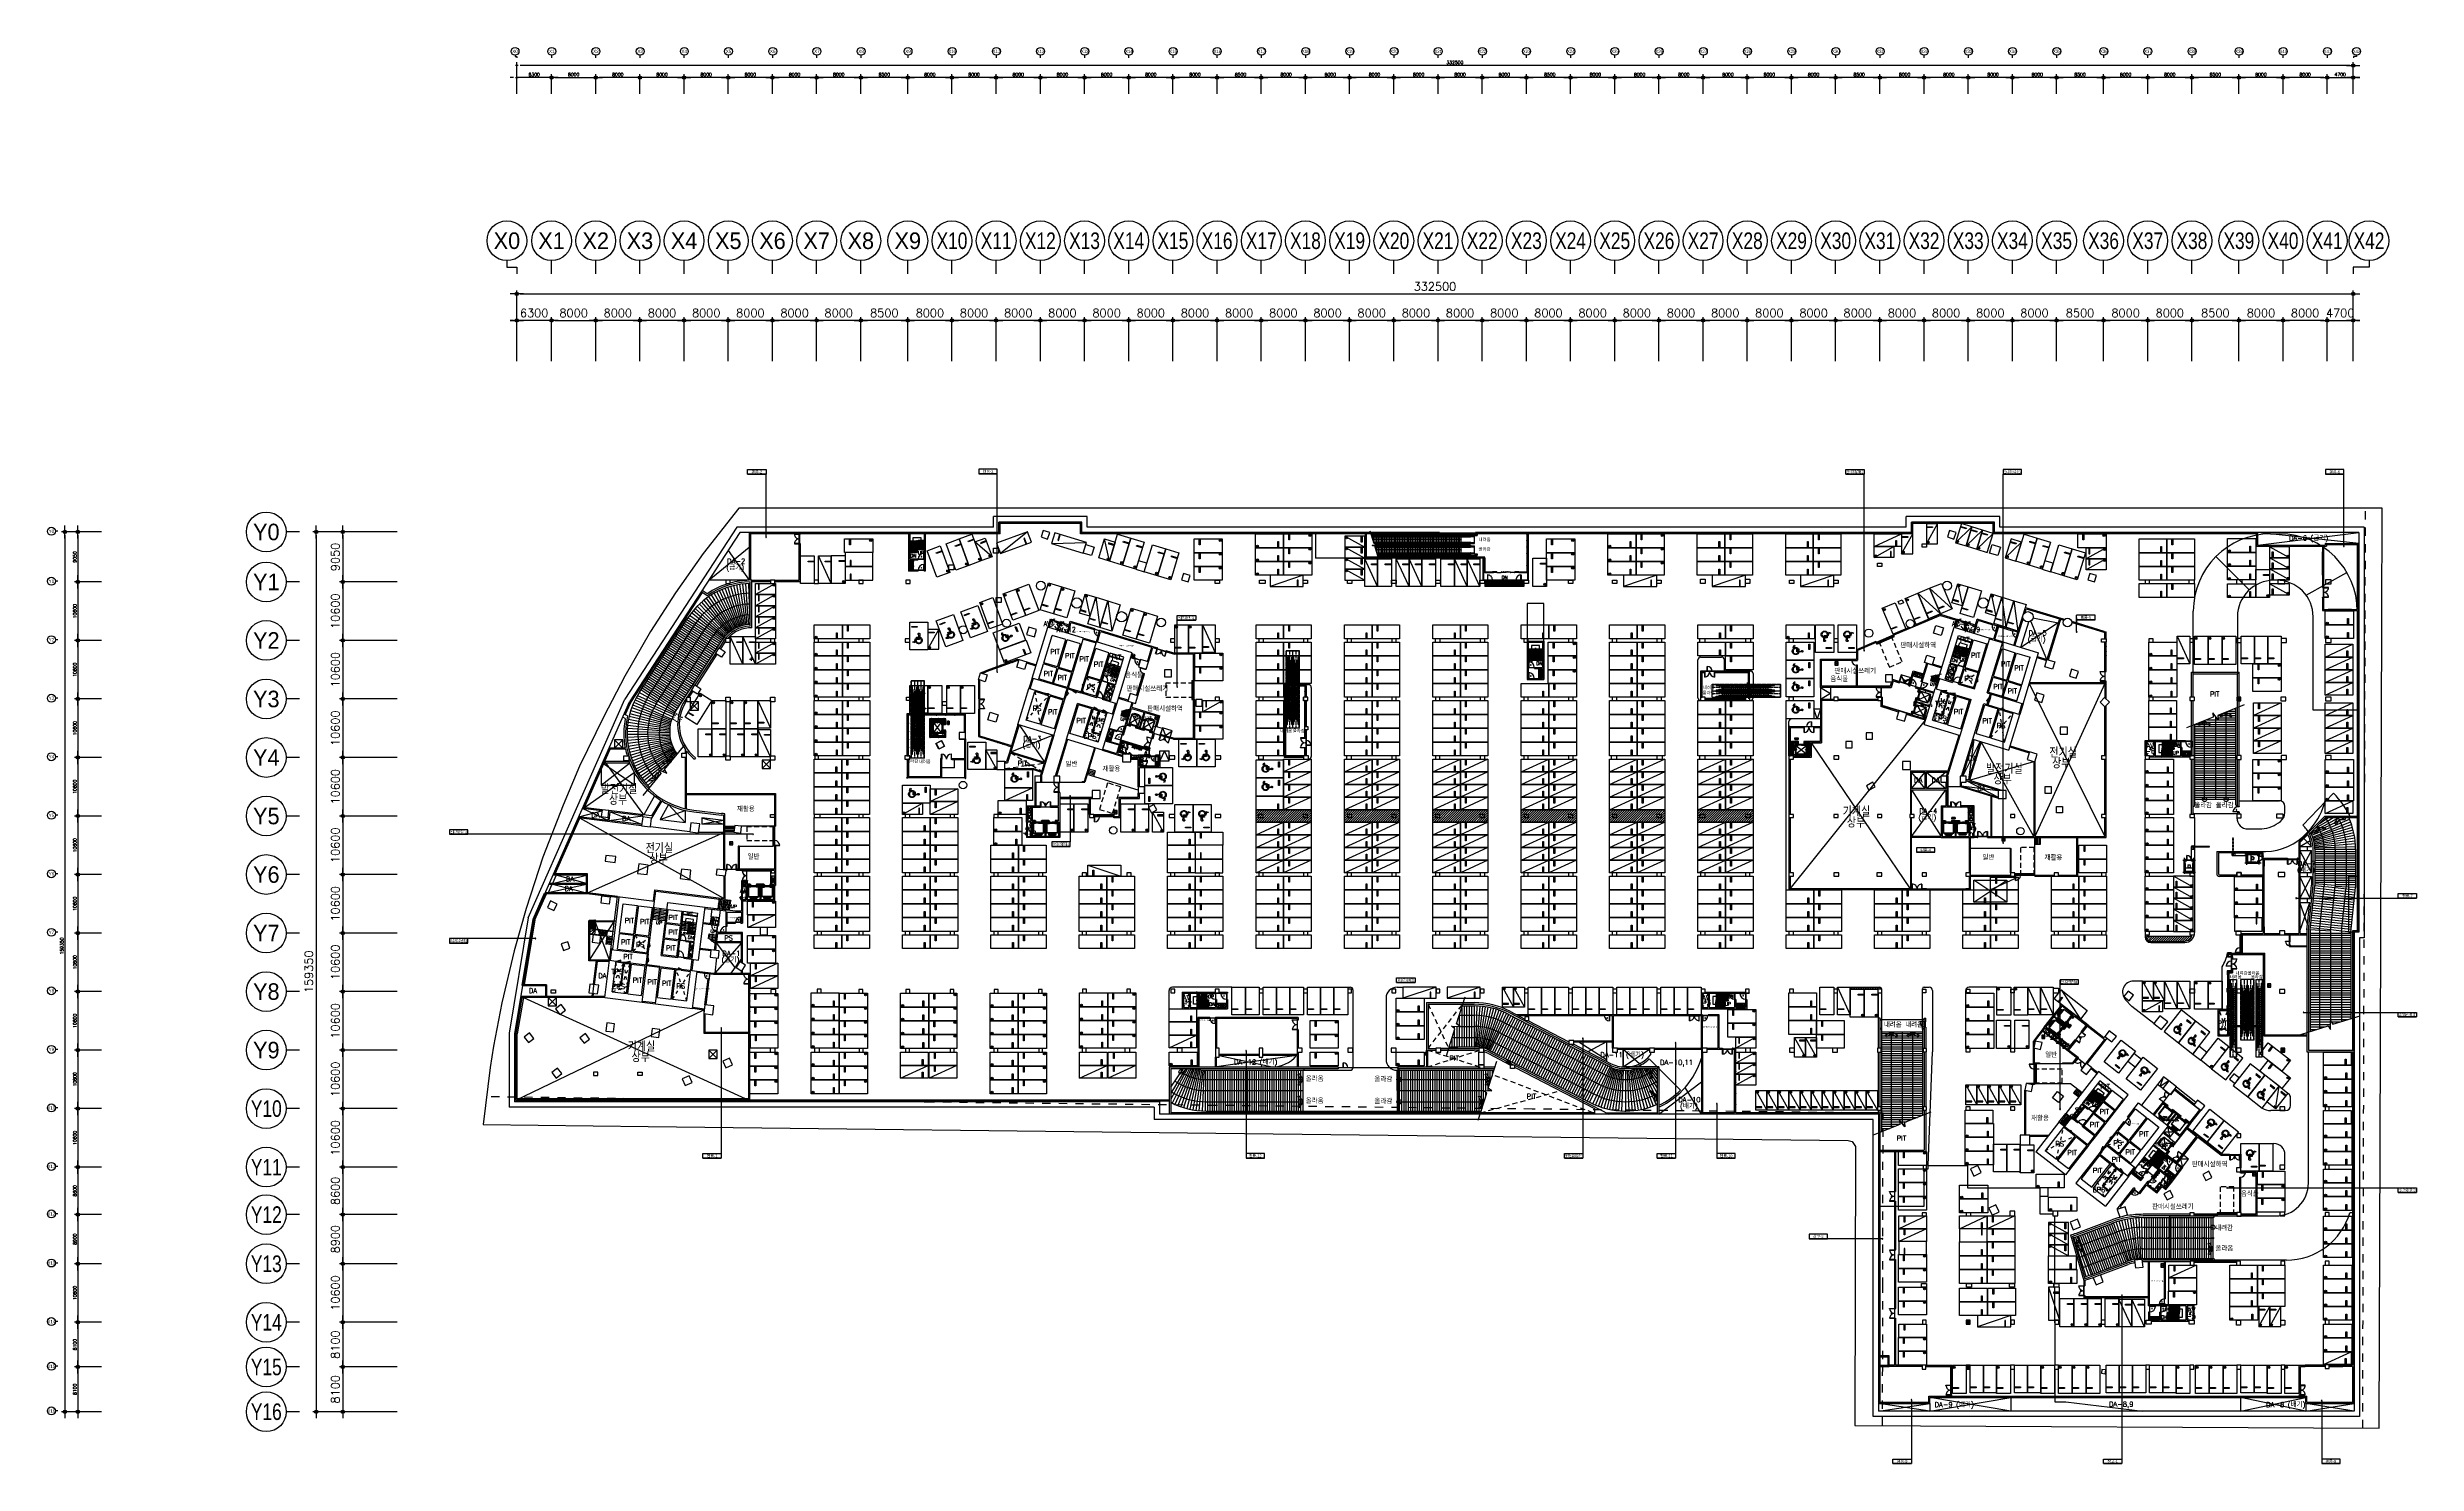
# Model space of a CAD drawing. Header units: millimetres. Extents: x -7614 to 421357, y 85218 to 341757.
import ezdxf
from ezdxf.enums import TextEntityAlignment as Align

# ---------------------------------------------------------------- set-up
doc = ezdxf.new("R2010")
doc.units = ezdxf.units.MM
doc.header["$LTSCALE"] = 600
doc.header["$MEASUREMENT"] = 0
for name, pattern in [('CENTER', [65, 60, -2, 1, -2]), ('CENTER1', [8, 6, -1, 0, -1]), ('CONTINOUS', [0]), ('DASH_2', [34, 30, -1.5, 1, -1.5]), ('HD', [2.5, 1.5, -1]), ('HID', [5, 3, -2]), ('HID1', [2.3, 1.5, -0.8]), ('HIDDEN', [2, 1, -1]), ('HIDDEN2', [0.188, 0.125, -0.063])]:
    doc.linetypes.add(name, pattern=pattern)
doc.layers.get('0').update_dxf_attribs({"linetype": 'CONTINUOUS', "lineweight": 0})
doc.layers.get('DEFPOINTS').update_dxf_attribs({"linetype": 'CONTINUOUS'})
for name, color, linetype in [('e-plan', 9, 'CONTINUOUS'), ('e-room-box', 7, 'CONTINUOUS'), ('e-text', 6, 'CONTINUOUS')]:
    doc.layers.add(name, color=color, linetype=linetype)
doc.styles.add('htw', font='Dotum.ttf')
doc.styles.add('kiahn', font='romans.shx', dxfattribs={"bigfont": 'cadhs.shx'})
doc.styles.add('YS1-UNIT$0$kiahn', font='romans.shx', dxfattribs={"bigfont": 'WHGTXT.shx'})
doc.styles.add('돋움', font='Dotum.ttf')
doc.dimstyles.new('YS1-UNIT$0$KIAHN', dxfattribs={"dimscale": 0.5, "dimtxt": 2.5, "dimasz": 1, "dimexe": 1, "dimexo": 1, "dimgap": 1, "dimtad": 1, "dimdec": 0, "dimzin": 1, "dimdsep": 46, "dimtxsty": 'YS1-UNIT$0$kiahn', "dimblk1": 'YS1-UNIT$0$DIMDOT', "dimblk2": 'YS1-UNIT$0$DIMDOT', "dimsah": 1, "dimcen": 0, "dimadec": 0, "dimazin": 0, "dimtfac": 1, "dimtdec": 0, "dimtix": 1, "dimtmove": 2, "dimatfit": 3, "dimldrblk": 'YS1-UNIT$0$DIMDOT', "dimfxl": 1, "dimtolj": 1, "dimtzin": 1, "dimarcsym": 0})

# ---------------------------------------------------------------- blocks, each defined once
blk = doc.blocks.new('YS1-UNIT$0$DIMDOT')
blk.add_line((-2, 0), (2, 0))
for radius in [0.5, 0.25]:
    blk.add_circle((0, 0), radius)
blk = doc.blocks.new('*D4')
at = {"layer": 'DEFPOINTS', "color": 0, "transparency": 16777216}
for p in [(-299440, 34020), (-299440, 26034), (-291440, 26034)]:
    blk.add_point(p, dxfattribs=at)
at = {"layer": 'e-plan', "color": 0, "lineweight": -2, "transparency": 16777216}
for p, q in [((-299440, 26634), (-299440, 34620)), ((-291440, 26634), (-291440, 34620)), ((-292040, 34020), (-298840, 34020))]:
    blk.add_line(p, q, dxfattribs=at)
at = {"layer": 'e-plan', "color": 0, "lineweight": -2, "transparency": 16777216, "xscale": 600, "yscale": 600, "zscale": 600, "rotation": 180}
blk.add_blockref('YS1-UNIT$0$DIMDOT', (-299440, 34020), dxfattribs=at)
at = {"layer": 'e-plan', "color": 0, "lineweight": -2, "transparency": 16777216, "xscale": 600, "yscale": 600, "zscale": 600}
blk.add_blockref('YS1-UNIT$0$DIMDOT', (-291440, 34020), dxfattribs=at)
at = {"layer": 'e-plan', "color": 0, "transparency": 16777216, "insert": (-295440, 35370), "char_height": 1500, "attachment_point": 5, "style": 'kiahn'}
blk.add_mtext('\\A1;8000', dxfattribs=at)
blk = doc.blocks.new('*D5')
at = {"layer": 'DEFPOINTS', "color": 0, "transparency": 16777216}
for p in [(-358775, -13350), (-369241, -23950), (-358775, -23950)]:
    blk.add_point(p, dxfattribs=at)
at = {"layer": 'e-plan', "color": 0, "lineweight": -2, "transparency": 16777216}
for p, q in [((-359375, -13350), (-369841, -13350)), ((-369241, -13950), (-369241, -23350)), ((-359375, -23950), (-369841, -23950))]:
    blk.add_line(p, q, dxfattribs=at)
at = {"layer": 'e-plan', "color": 0, "lineweight": -2, "transparency": 16777216, "xscale": 600, "yscale": 600, "zscale": 600}
for p, rotation in [((-369241, -13350), 90), ((-369241, -23950), 270)]:
    blk.add_blockref('YS1-UNIT$0$DIMDOT', p, dxfattribs=dict(at, rotation=rotation))
at = {"layer": 'e-plan', "color": 0, "transparency": 16777216, "insert": (-370591, -18650), "char_height": 1500, "attachment_point": 5, "rotation": 90, "style": 'kiahn'}
blk.add_mtext('\\A1;10600', dxfattribs=at)
blk = doc.blocks.new('*D6')
at = {"layer": 'DEFPOINTS', "color": 0, "transparency": 16777216}
for p in [(-358775, -23950), (-369241, -34550), (-358775, -34550)]:
    blk.add_point(p, dxfattribs=at)
at = {"layer": 'e-plan', "color": 0, "lineweight": -2, "transparency": 16777216}
for p, q in [((-359375, -23950), (-369841, -23950)), ((-369241, -24550), (-369241, -33950)), ((-359375, -34550), (-369841, -34550))]:
    blk.add_line(p, q, dxfattribs=at)
at = {"layer": 'e-plan', "color": 0, "lineweight": -2, "transparency": 16777216, "xscale": 600, "yscale": 600, "zscale": 600}
for p, rotation in [((-369241, -23950), 90), ((-369241, -34550), 270)]:
    blk.add_blockref('YS1-UNIT$0$DIMDOT', p, dxfattribs=dict(at, rotation=rotation))
at = {"layer": 'e-plan', "color": 0, "transparency": 16777216, "insert": (-370591, -29250), "char_height": 1500, "attachment_point": 5, "rotation": 90, "style": 'kiahn'}
blk.add_mtext('\\A1;10600', dxfattribs=at)
blk = doc.blocks.new('*D7')
at = {"layer": 'DEFPOINTS', "color": 0, "transparency": 16777216}
for p in [(-358775, -34550), (-369241, -45150), (-358775, -45150)]:
    blk.add_point(p, dxfattribs=at)
at = {"layer": 'e-plan', "color": 0, "lineweight": -2, "transparency": 16777216}
for p, q in [((-359375, -34550), (-369841, -34550)), ((-369241, -35150), (-369241, -44550)), ((-359375, -45150), (-369841, -45150))]:
    blk.add_line(p, q, dxfattribs=at)
at = {"layer": 'e-plan', "color": 0, "lineweight": -2, "transparency": 16777216, "xscale": 600, "yscale": 600, "zscale": 600}
for p, rotation in [((-369241, -34550), 90), ((-369241, -45150), 270)]:
    blk.add_blockref('YS1-UNIT$0$DIMDOT', p, dxfattribs=dict(at, rotation=rotation))
at = {"layer": 'e-plan', "color": 0, "transparency": 16777216, "insert": (-370591, -39850), "char_height": 1500, "attachment_point": 5, "rotation": 90, "style": 'kiahn'}
blk.add_mtext('\\A1;10600', dxfattribs=at)
blk = doc.blocks.new('*D8')
at = {"layer": 'DEFPOINTS', "color": 0, "transparency": 16777216}
for p in [(-358775, -45150), (-369241, -55750), (-358775, -55750)]:
    blk.add_point(p, dxfattribs=at)
at = {"layer": 'e-plan', "color": 0, "lineweight": -2, "transparency": 16777216}
for p, q in [((-359375, -45150), (-369841, -45150)), ((-369241, -45750), (-369241, -55150)), ((-359375, -55750), (-369841, -55750))]:
    blk.add_line(p, q, dxfattribs=at)
at = {"layer": 'e-plan', "color": 0, "lineweight": -2, "transparency": 16777216, "xscale": 600, "yscale": 600, "zscale": 600}
for p, rotation in [((-369241, -45150), 90), ((-369241, -55750), 270)]:
    blk.add_blockref('YS1-UNIT$0$DIMDOT', p, dxfattribs=dict(at, rotation=rotation))
at = {"layer": 'e-plan', "color": 0, "transparency": 16777216, "insert": (-370591, -50450), "char_height": 1500, "attachment_point": 5, "rotation": 90, "style": 'kiahn'}
blk.add_mtext('\\A1;10600', dxfattribs=at)
blk = doc.blocks.new('*D9')
at = {"layer": 'DEFPOINTS', "color": 0, "transparency": 16777216}
for p in [(-358775, -55750), (-369241, -66350), (-358775, -66350)]:
    blk.add_point(p, dxfattribs=at)
at = {"layer": 'e-plan', "color": 0, "lineweight": -2, "transparency": 16777216}
for p, q in [((-359375, -55750), (-369841, -55750)), ((-369241, -56350), (-369241, -65750)), ((-359375, -66350), (-369841, -66350))]:
    blk.add_line(p, q, dxfattribs=at)
at = {"layer": 'e-plan', "color": 0, "lineweight": -2, "transparency": 16777216, "xscale": 600, "yscale": 600, "zscale": 600}
for p, rotation in [((-369241, -55750), 90), ((-369241, -66350), 270)]:
    blk.add_blockref('YS1-UNIT$0$DIMDOT', p, dxfattribs=dict(at, rotation=rotation))
at = {"layer": 'e-plan', "color": 0, "transparency": 16777216, "insert": (-370591, -61050), "char_height": 1500, "attachment_point": 5, "rotation": 90, "style": 'kiahn'}
blk.add_mtext('\\A1;10600', dxfattribs=at)
blk = doc.blocks.new('*D10')
at = {"layer": 'DEFPOINTS', "color": 0, "transparency": 16777216}
for p in [(-358775, -66350), (-369241, -76950), (-358775, -76950)]:
    blk.add_point(p, dxfattribs=at)
at = {"layer": 'e-plan', "color": 0, "lineweight": -2, "transparency": 16777216}
for p, q in [((-359375, -66350), (-369841, -66350)), ((-369241, -66950), (-369241, -76350)), ((-359375, -76950), (-369841, -76950))]:
    blk.add_line(p, q, dxfattribs=at)
at = {"layer": 'e-plan', "color": 0, "lineweight": -2, "transparency": 16777216, "xscale": 600, "yscale": 600, "zscale": 600}
for p, rotation in [((-369241, -66350), 90), ((-369241, -76950), 270)]:
    blk.add_blockref('YS1-UNIT$0$DIMDOT', p, dxfattribs=dict(at, rotation=rotation))
at = {"layer": 'e-plan', "color": 0, "transparency": 16777216, "insert": (-370591, -71650), "char_height": 1500, "attachment_point": 5, "rotation": 90, "style": 'kiahn'}
blk.add_mtext('\\A1;10600', dxfattribs=at)
blk = doc.blocks.new('*D11')
at = {"layer": 'DEFPOINTS', "color": 0, "transparency": 16777216}
for p in [(-358775, -76950), (-369241, -87550), (-358775, -87550)]:
    blk.add_point(p, dxfattribs=at)
at = {"layer": 'e-plan', "color": 0, "lineweight": -2, "transparency": 16777216}
for p, q in [((-359375, -76950), (-369841, -76950)), ((-369241, -77550), (-369241, -86950)), ((-359375, -87550), (-369841, -87550))]:
    blk.add_line(p, q, dxfattribs=at)
at = {"layer": 'e-plan', "color": 0, "lineweight": -2, "transparency": 16777216, "xscale": 600, "yscale": 600, "zscale": 600}
for p, rotation in [((-369241, -76950), 90), ((-369241, -87550), 270)]:
    blk.add_blockref('YS1-UNIT$0$DIMDOT', p, dxfattribs=dict(at, rotation=rotation))
at = {"layer": 'e-plan', "color": 0, "transparency": 16777216, "insert": (-370591, -82250), "char_height": 1500, "attachment_point": 5, "rotation": 90, "style": 'kiahn'}
blk.add_mtext('\\A1;10600', dxfattribs=at)
blk = doc.blocks.new('*D12')
at = {"layer": 'DEFPOINTS', "color": 0, "transparency": 16777216}
for p in [(-358775, -87550), (-369241, -98150), (-358775, -98150)]:
    blk.add_point(p, dxfattribs=at)
at = {"layer": 'e-plan', "color": 0, "lineweight": -2, "transparency": 16777216}
for p, q in [((-359375, -87550), (-369841, -87550)), ((-369241, -88150), (-369241, -97550)), ((-359375, -98150), (-369841, -98150))]:
    blk.add_line(p, q, dxfattribs=at)
at = {"layer": 'e-plan', "color": 0, "lineweight": -2, "transparency": 16777216, "xscale": 600, "yscale": 600, "zscale": 600}
for p, rotation in [((-369241, -87550), 90), ((-369241, -98150), 270)]:
    blk.add_blockref('YS1-UNIT$0$DIMDOT', p, dxfattribs=dict(at, rotation=rotation))
at = {"layer": 'e-plan', "color": 0, "transparency": 16777216, "insert": (-370591, -92850), "char_height": 1500, "attachment_point": 5, "rotation": 90, "style": 'kiahn'}
blk.add_mtext('\\A1;10600', dxfattribs=at)
blk = doc.blocks.new('*D13')
at = {"layer": 'DEFPOINTS', "color": 0, "transparency": 16777216}
for p in [(-358775, -98150), (-369241, -108750), (-358775, -108750)]:
    blk.add_point(p, dxfattribs=at)
at = {"layer": 'e-plan', "color": 0, "lineweight": -2, "transparency": 16777216}
for p, q in [((-359375, -98150), (-369841, -98150)), ((-369241, -98750), (-369241, -108150)), ((-359375, -108750), (-369841, -108750))]:
    blk.add_line(p, q, dxfattribs=at)
at = {"layer": 'e-plan', "color": 0, "lineweight": -2, "transparency": 16777216, "xscale": 600, "yscale": 600, "zscale": 600}
for p, rotation in [((-369241, -98150), 90), ((-369241, -108750), 270)]:
    blk.add_blockref('YS1-UNIT$0$DIMDOT', p, dxfattribs=dict(at, rotation=rotation))
at = {"layer": 'e-plan', "color": 0, "transparency": 16777216, "insert": (-370591, -103450), "char_height": 1500, "attachment_point": 5, "rotation": 90, "style": 'kiahn'}
blk.add_mtext('\\A1;10600', dxfattribs=at)
blk = doc.blocks.new('*D14')
at = {"layer": 'DEFPOINTS', "color": 0, "transparency": 16777216}
for p in [(-358775, -108750), (-369241, -119350), (-358775, -119350)]:
    blk.add_point(p, dxfattribs=at)
at = {"layer": 'e-plan', "color": 0, "lineweight": -2, "transparency": 16777216}
for p, q in [((-359375, -108750), (-369841, -108750)), ((-369241, -109350), (-369241, -118750)), ((-359375, -119350), (-369841, -119350))]:
    blk.add_line(p, q, dxfattribs=at)
at = {"layer": 'e-plan', "color": 0, "lineweight": -2, "transparency": 16777216, "xscale": 600, "yscale": 600, "zscale": 600}
for p, rotation in [((-369241, -108750), 90), ((-369241, -119350), 270)]:
    blk.add_blockref('YS1-UNIT$0$DIMDOT', p, dxfattribs=dict(at, rotation=rotation))
at = {"layer": 'e-plan', "color": 0, "transparency": 16777216, "insert": (-370591, -114050), "char_height": 1500, "attachment_point": 5, "rotation": 90, "style": 'kiahn'}
blk.add_mtext('\\A1;10600', dxfattribs=at)
blk = doc.blocks.new('*D15')
at = {"layer": 'DEFPOINTS', "color": 0, "transparency": 16777216}
for p in [(-358775, -119350), (-369241, -127950), (-358775, -127950)]:
    blk.add_point(p, dxfattribs=at)
at = {"layer": 'e-plan', "color": 0, "lineweight": -2, "transparency": 16777216}
for p, q in [((-359375, -119350), (-369841, -119350)), ((-369241, -119950), (-369241, -127350)), ((-359375, -127950), (-369841, -127950))]:
    blk.add_line(p, q, dxfattribs=at)
at = {"layer": 'e-plan', "color": 0, "lineweight": -2, "transparency": 16777216, "xscale": 600, "yscale": 600, "zscale": 600}
for p, rotation in [((-369241, -119350), 90), ((-369241, -127950), 270)]:
    blk.add_blockref('YS1-UNIT$0$DIMDOT', p, dxfattribs=dict(at, rotation=rotation))
at = {"layer": 'e-plan', "color": 0, "transparency": 16777216, "insert": (-370591, -123650), "char_height": 1500, "attachment_point": 5, "rotation": 90, "style": 'kiahn'}
blk.add_mtext('\\A1;8600', dxfattribs=at)
blk = doc.blocks.new('*D16')
at = {"layer": 'DEFPOINTS', "color": 0, "transparency": 16777216}
for p in [(-358775, -127950), (-369241, -136850), (-358775, -136850)]:
    blk.add_point(p, dxfattribs=at)
at = {"layer": 'e-plan', "color": 0, "lineweight": -2, "transparency": 16777216}
for p, q in [((-359375, -127950), (-369841, -127950)), ((-369241, -128550), (-369241, -136250)), ((-359375, -136850), (-369841, -136850))]:
    blk.add_line(p, q, dxfattribs=at)
at = {"layer": 'e-plan', "color": 0, "lineweight": -2, "transparency": 16777216, "xscale": 600, "yscale": 600, "zscale": 600}
for p, rotation in [((-369241, -127950), 90), ((-369241, -136850), 270)]:
    blk.add_blockref('YS1-UNIT$0$DIMDOT', p, dxfattribs=dict(at, rotation=rotation))
at = {"layer": 'e-plan', "color": 0, "transparency": 16777216, "insert": (-370591, -132400), "char_height": 1500, "attachment_point": 5, "rotation": 90, "style": 'kiahn'}
blk.add_mtext('\\A1;8900', dxfattribs=at)
blk = doc.blocks.new('*D17')
at = {"layer": 'DEFPOINTS', "color": 0, "transparency": 16777216}
for p in [(-358774, -147450), (-369241, -155550), (-358769, -155550)]:
    blk.add_point(p, dxfattribs=at)
at = {"layer": 'e-plan', "color": 0, "lineweight": -2, "transparency": 16777216}
for p, q in [((-359374, -147450), (-369841, -147450)), ((-369241, -148050), (-369241, -154950)), ((-359369, -155550), (-369841, -155550))]:
    blk.add_line(p, q, dxfattribs=at)
at = {"layer": 'e-plan', "color": 0, "lineweight": -2, "transparency": 16777216, "xscale": 600, "yscale": 600, "zscale": 600}
for p, rotation in [((-369241, -147450), 90), ((-369241, -155550), 270)]:
    blk.add_blockref('YS1-UNIT$0$DIMDOT', p, dxfattribs=dict(at, rotation=rotation))
at = {"layer": 'e-plan', "color": 0, "transparency": 16777216, "insert": (-370591, -151500), "char_height": 1500, "attachment_point": 5, "rotation": 90, "style": 'kiahn'}
blk.add_mtext('\\A1;8100', dxfattribs=at)
blk = doc.blocks.new('*D18')
at = {"layer": 'DEFPOINTS', "color": 0, "transparency": 16777216}
for p in [(-358775, -4300), (-369241, -13350), (-358775, -13350)]:
    blk.add_point(p, dxfattribs=at)
at = {"layer": 'e-plan', "color": 0, "lineweight": -2, "transparency": 16777216}
for p, q in [((-359375, -4300), (-369841, -4300)), ((-369241, -4900), (-369241, -12750)), ((-359375, -13350), (-369841, -13350))]:
    blk.add_line(p, q, dxfattribs=at)
at = {"layer": 'e-plan', "color": 0, "lineweight": -2, "transparency": 16777216, "xscale": 600, "yscale": 600, "zscale": 600}
for p, rotation in [((-369241, -4300), 90), ((-369241, -13350), 270)]:
    blk.add_blockref('YS1-UNIT$0$DIMDOT', p, dxfattribs=dict(at, rotation=rotation))
at = {"layer": 'e-plan', "color": 0, "transparency": 16777216, "insert": (-370591, -8825), "char_height": 1500, "attachment_point": 5, "rotation": 90, "style": 'kiahn'}
blk.add_mtext('\\A1;9050', dxfattribs=at)
blk = doc.blocks.new('*D19')
at = {"layer": 'DEFPOINTS', "color": 0, "transparency": 16777216}
for p in [(-323440, 34020), (-323440, 26034), (-315440, 26034)]:
    blk.add_point(p, dxfattribs=at)
at = {"layer": 'e-plan', "color": 0, "lineweight": -2, "transparency": 16777216}
for p, q in [((-323440, 26634), (-323440, 34620)), ((-315440, 26634), (-315440, 34620)), ((-316040, 34020), (-322840, 34020))]:
    blk.add_line(p, q, dxfattribs=at)
at = {"layer": 'e-plan', "color": 0, "lineweight": -2, "transparency": 16777216, "xscale": 600, "yscale": 600, "zscale": 600, "rotation": 180}
blk.add_blockref('YS1-UNIT$0$DIMDOT', (-323440, 34020), dxfattribs=at)
at = {"layer": 'e-plan', "color": 0, "lineweight": -2, "transparency": 16777216, "xscale": 600, "yscale": 600, "zscale": 600}
blk.add_blockref('YS1-UNIT$0$DIMDOT', (-315440, 34020), dxfattribs=at)
at = {"layer": 'e-plan', "color": 0, "transparency": 16777216, "insert": (-319440, 35370), "char_height": 1500, "attachment_point": 5, "style": 'kiahn'}
blk.add_mtext('\\A1;8000', dxfattribs=at)
blk = doc.blocks.new('*D20')
at = {"layer": 'DEFPOINTS', "color": 0, "transparency": 16777216}
for p in [(-315440, 34020), (-315440, 26034), (-307440, 26034)]:
    blk.add_point(p, dxfattribs=at)
at = {"layer": 'e-plan', "color": 0, "lineweight": -2, "transparency": 16777216}
for p, q in [((-315440, 26634), (-315440, 34620)), ((-307440, 26634), (-307440, 34620)), ((-308040, 34020), (-314840, 34020))]:
    blk.add_line(p, q, dxfattribs=at)
at = {"layer": 'e-plan', "color": 0, "lineweight": -2, "transparency": 16777216, "xscale": 600, "yscale": 600, "zscale": 600, "rotation": 180}
blk.add_blockref('YS1-UNIT$0$DIMDOT', (-315440, 34020), dxfattribs=at)
at = {"layer": 'e-plan', "color": 0, "lineweight": -2, "transparency": 16777216, "xscale": 600, "yscale": 600, "zscale": 600}
blk.add_blockref('YS1-UNIT$0$DIMDOT', (-307440, 34020), dxfattribs=at)
at = {"layer": 'e-plan', "color": 0, "transparency": 16777216, "insert": (-311440, 35370), "char_height": 1500, "attachment_point": 5, "style": 'kiahn'}
blk.add_mtext('\\A1;8000', dxfattribs=at)
blk = doc.blocks.new('*D21')
at = {"layer": 'DEFPOINTS', "color": 0, "transparency": 16777216}
for p in [(-307440, 34020), (-307440, 26034), (-299440, 26034)]:
    blk.add_point(p, dxfattribs=at)
at = {"layer": 'e-plan', "color": 0, "lineweight": -2, "transparency": 16777216}
for p, q in [((-307440, 26634), (-307440, 34620)), ((-299440, 26634), (-299440, 34620)), ((-300040, 34020), (-306840, 34020))]:
    blk.add_line(p, q, dxfattribs=at)
at = {"layer": 'e-plan', "color": 0, "lineweight": -2, "transparency": 16777216, "xscale": 600, "yscale": 600, "zscale": 600, "rotation": 180}
blk.add_blockref('YS1-UNIT$0$DIMDOT', (-307440, 34020), dxfattribs=at)
at = {"layer": 'e-plan', "color": 0, "lineweight": -2, "transparency": 16777216, "xscale": 600, "yscale": 600, "zscale": 600}
blk.add_blockref('YS1-UNIT$0$DIMDOT', (-299440, 34020), dxfattribs=at)
at = {"layer": 'e-plan', "color": 0, "transparency": 16777216, "insert": (-303440, 35370), "char_height": 1500, "attachment_point": 5, "style": 'kiahn'}
blk.add_mtext('\\A1;8000', dxfattribs=at)
blk = doc.blocks.new('*D22')
at = {"layer": 'DEFPOINTS', "color": 0, "transparency": 16777216}
for p in [(-291440, 34020), (-291440, 26034), (-283440, 26034)]:
    blk.add_point(p, dxfattribs=at)
at = {"layer": 'e-plan', "color": 0, "lineweight": -2, "transparency": 16777216}
for p, q in [((-291440, 26634), (-291440, 34620)), ((-283440, 26634), (-283440, 34620)), ((-284040, 34020), (-290840, 34020))]:
    blk.add_line(p, q, dxfattribs=at)
at = {"layer": 'e-plan', "color": 0, "lineweight": -2, "transparency": 16777216, "xscale": 600, "yscale": 600, "zscale": 600, "rotation": 180}
blk.add_blockref('YS1-UNIT$0$DIMDOT', (-291440, 34020), dxfattribs=at)
at = {"layer": 'e-plan', "color": 0, "lineweight": -2, "transparency": 16777216, "xscale": 600, "yscale": 600, "zscale": 600}
blk.add_blockref('YS1-UNIT$0$DIMDOT', (-283440, 34020), dxfattribs=at)
at = {"layer": 'e-plan', "color": 0, "transparency": 16777216, "insert": (-287440, 35370), "char_height": 1500, "attachment_point": 5, "style": 'kiahn'}
blk.add_mtext('\\A1;8000', dxfattribs=at)
blk = doc.blocks.new('*D23')
at = {"layer": 'DEFPOINTS', "color": 0, "transparency": 16777216}
for p in [(-283440, 34020), (-283440, 26034), (-275440, 26034)]:
    blk.add_point(p, dxfattribs=at)
at = {"layer": 'e-plan', "color": 0, "lineweight": -2, "transparency": 16777216}
for p, q in [((-283440, 26634), (-283440, 34620)), ((-275440, 26634), (-275440, 34620)), ((-276040, 34020), (-282840, 34020))]:
    blk.add_line(p, q, dxfattribs=at)
at = {"layer": 'e-plan', "color": 0, "lineweight": -2, "transparency": 16777216, "xscale": 600, "yscale": 600, "zscale": 600, "rotation": 180}
blk.add_blockref('YS1-UNIT$0$DIMDOT', (-283440, 34020), dxfattribs=at)
at = {"layer": 'e-plan', "color": 0, "lineweight": -2, "transparency": 16777216, "xscale": 600, "yscale": 600, "zscale": 600}
blk.add_blockref('YS1-UNIT$0$DIMDOT', (-275440, 34020), dxfattribs=at)
at = {"layer": 'e-plan', "color": 0, "transparency": 16777216, "insert": (-279440, 35370), "char_height": 1500, "attachment_point": 5, "style": 'kiahn'}
blk.add_mtext('\\A1;8000', dxfattribs=at)
blk = doc.blocks.new('*D24')
at = {"layer": 'DEFPOINTS', "color": 0, "transparency": 16777216}
for p in [(-275440, 34020), (-275440, 26034), (-266940, 26034)]:
    blk.add_point(p, dxfattribs=at)
at = {"layer": 'e-plan', "color": 0, "lineweight": -2, "transparency": 16777216}
for p, q in [((-275440, 26634), (-275440, 34620)), ((-266940, 26634), (-266940, 34620)), ((-267540, 34020), (-274840, 34020))]:
    blk.add_line(p, q, dxfattribs=at)
at = {"layer": 'e-plan', "color": 0, "lineweight": -2, "transparency": 16777216, "xscale": 600, "yscale": 600, "zscale": 600, "rotation": 180}
blk.add_blockref('YS1-UNIT$0$DIMDOT', (-275440, 34020), dxfattribs=at)
at = {"layer": 'e-plan', "color": 0, "lineweight": -2, "transparency": 16777216, "xscale": 600, "yscale": 600, "zscale": 600}
blk.add_blockref('YS1-UNIT$0$DIMDOT', (-266940, 34020), dxfattribs=at)
at = {"layer": 'e-plan', "color": 0, "transparency": 16777216, "insert": (-271190, 35370), "char_height": 1500, "attachment_point": 5, "style": 'kiahn'}
blk.add_mtext('\\A1;8500', dxfattribs=at)
blk = doc.blocks.new('*D25')
at = {"layer": 'DEFPOINTS', "color": 0, "transparency": 16777216}
for p in [(-266940, 34020), (-266940, 26034), (-258940, 26034)]:
    blk.add_point(p, dxfattribs=at)
at = {"layer": 'e-plan', "color": 0, "lineweight": -2, "transparency": 16777216}
for p, q in [((-266940, 26634), (-266940, 34620)), ((-258940, 26634), (-258940, 34620)), ((-259540, 34020), (-266340, 34020))]:
    blk.add_line(p, q, dxfattribs=at)
at = {"layer": 'e-plan', "color": 0, "lineweight": -2, "transparency": 16777216, "xscale": 600, "yscale": 600, "zscale": 600, "rotation": 180}
blk.add_blockref('YS1-UNIT$0$DIMDOT', (-266940, 34020), dxfattribs=at)
at = {"layer": 'e-plan', "color": 0, "lineweight": -2, "transparency": 16777216, "xscale": 600, "yscale": 600, "zscale": 600}
blk.add_blockref('YS1-UNIT$0$DIMDOT', (-258940, 34020), dxfattribs=at)
at = {"layer": 'e-plan', "color": 0, "transparency": 16777216, "insert": (-262940, 35370), "char_height": 1500, "attachment_point": 5, "style": 'kiahn'}
blk.add_mtext('\\A1;8000', dxfattribs=at)
blk = doc.blocks.new('*D26')
at = {"layer": 'DEFPOINTS', "color": 0, "transparency": 16777216}
for p in [(-250940, 34020), (-250940, 26034), (-242940, 26034)]:
    blk.add_point(p, dxfattribs=at)
at = {"layer": 'e-plan', "color": 0, "lineweight": -2, "transparency": 16777216}
for p, q in [((-250940, 26634), (-250940, 34620)), ((-242940, 26634), (-242940, 34620)), ((-243540, 34020), (-250340, 34020))]:
    blk.add_line(p, q, dxfattribs=at)
at = {"layer": 'e-plan', "color": 0, "lineweight": -2, "transparency": 16777216, "xscale": 600, "yscale": 600, "zscale": 600, "rotation": 180}
blk.add_blockref('YS1-UNIT$0$DIMDOT', (-250940, 34020), dxfattribs=at)
at = {"layer": 'e-plan', "color": 0, "lineweight": -2, "transparency": 16777216, "xscale": 600, "yscale": 600, "zscale": 600}
blk.add_blockref('YS1-UNIT$0$DIMDOT', (-242940, 34020), dxfattribs=at)
at = {"layer": 'e-plan', "color": 0, "transparency": 16777216, "insert": (-246940, 35370), "char_height": 1500, "attachment_point": 5, "style": 'kiahn'}
blk.add_mtext('\\A1;8000', dxfattribs=at)
blk = doc.blocks.new('*D27')
at = {"layer": 'DEFPOINTS', "color": 0, "transparency": 16777216}
for p in [(-258940, 34020), (-258940, 26034), (-250940, 26034)]:
    blk.add_point(p, dxfattribs=at)
at = {"layer": 'e-plan', "color": 0, "lineweight": -2, "transparency": 16777216}
for p, q in [((-258940, 26634), (-258940, 34620)), ((-250940, 26634), (-250940, 34620)), ((-251540, 34020), (-258340, 34020))]:
    blk.add_line(p, q, dxfattribs=at)
at = {"layer": 'e-plan', "color": 0, "lineweight": -2, "transparency": 16777216, "xscale": 600, "yscale": 600, "zscale": 600, "rotation": 180}
blk.add_blockref('YS1-UNIT$0$DIMDOT', (-258940, 34020), dxfattribs=at)
at = {"layer": 'e-plan', "color": 0, "lineweight": -2, "transparency": 16777216, "xscale": 600, "yscale": 600, "zscale": 600}
blk.add_blockref('YS1-UNIT$0$DIMDOT', (-250940, 34020), dxfattribs=at)
at = {"layer": 'e-plan', "color": 0, "transparency": 16777216, "insert": (-254940, 35370), "char_height": 1500, "attachment_point": 5, "style": 'kiahn'}
blk.add_mtext('\\A1;8000', dxfattribs=at)
blk = doc.blocks.new('*D28')
at = {"layer": 'DEFPOINTS', "color": 0, "transparency": 16777216}
for p in [(-242940, 34020), (-242940, 26034), (-234940, 26034)]:
    blk.add_point(p, dxfattribs=at)
at = {"layer": 'e-plan', "color": 0, "lineweight": -2, "transparency": 16777216}
for p, q in [((-242940, 26634), (-242940, 34620)), ((-234940, 26634), (-234940, 34620)), ((-235540, 34020), (-242340, 34020))]:
    blk.add_line(p, q, dxfattribs=at)
at = {"layer": 'e-plan', "color": 0, "lineweight": -2, "transparency": 16777216, "xscale": 600, "yscale": 600, "zscale": 600, "rotation": 180}
blk.add_blockref('YS1-UNIT$0$DIMDOT', (-242940, 34020), dxfattribs=at)
at = {"layer": 'e-plan', "color": 0, "lineweight": -2, "transparency": 16777216, "xscale": 600, "yscale": 600, "zscale": 600}
blk.add_blockref('YS1-UNIT$0$DIMDOT', (-234940, 34020), dxfattribs=at)
at = {"layer": 'e-plan', "color": 0, "transparency": 16777216, "insert": (-238940, 35370), "char_height": 1500, "attachment_point": 5, "style": 'kiahn'}
blk.add_mtext('\\A1;8000', dxfattribs=at)
blk = doc.blocks.new('*D29')
at = {"layer": 'DEFPOINTS', "color": 0, "transparency": 16777216}
for p in [(-234940, 34020), (-234940, 26034), (-226940, 26034)]:
    blk.add_point(p, dxfattribs=at)
at = {"layer": 'e-plan', "color": 0, "lineweight": -2, "transparency": 16777216}
for p, q in [((-234940, 26634), (-234940, 34620)), ((-226940, 26634), (-226940, 34620)), ((-227540, 34020), (-234340, 34020))]:
    blk.add_line(p, q, dxfattribs=at)
at = {"layer": 'e-plan', "color": 0, "lineweight": -2, "transparency": 16777216, "xscale": 600, "yscale": 600, "zscale": 600, "rotation": 180}
blk.add_blockref('YS1-UNIT$0$DIMDOT', (-234940, 34020), dxfattribs=at)
at = {"layer": 'e-plan', "color": 0, "lineweight": -2, "transparency": 16777216, "xscale": 600, "yscale": 600, "zscale": 600}
blk.add_blockref('YS1-UNIT$0$DIMDOT', (-226940, 34020), dxfattribs=at)
at = {"layer": 'e-plan', "color": 0, "transparency": 16777216, "insert": (-230940, 35370), "char_height": 1500, "attachment_point": 5, "style": 'kiahn'}
blk.add_mtext('\\A1;8000', dxfattribs=at)
blk = doc.blocks.new('*D30')
at = {"layer": 'DEFPOINTS', "color": 0, "transparency": 16777216}
for p in [(-210940, 34020), (-210940, 26034), (-202940, 26034)]:
    blk.add_point(p, dxfattribs=at)
at = {"layer": 'e-plan', "color": 0, "lineweight": -2, "transparency": 16777216}
for p, q in [((-210940, 26634), (-210940, 34620)), ((-202940, 26634), (-202940, 34620)), ((-203540, 34020), (-210340, 34020))]:
    blk.add_line(p, q, dxfattribs=at)
at = {"layer": 'e-plan', "color": 0, "lineweight": -2, "transparency": 16777216, "xscale": 600, "yscale": 600, "zscale": 600, "rotation": 180}
blk.add_blockref('YS1-UNIT$0$DIMDOT', (-210940, 34020), dxfattribs=at)
at = {"layer": 'e-plan', "color": 0, "lineweight": -2, "transparency": 16777216, "xscale": 600, "yscale": 600, "zscale": 600}
blk.add_blockref('YS1-UNIT$0$DIMDOT', (-202940, 34020), dxfattribs=at)
at = {"layer": 'e-plan', "color": 0, "transparency": 16777216, "insert": (-206940, 35370), "char_height": 1500, "attachment_point": 5, "style": 'kiahn'}
blk.add_mtext('\\A1;8000', dxfattribs=at)
blk = doc.blocks.new('*D31')
at = {"layer": 'DEFPOINTS', "color": 0, "transparency": 16777216}
for p in [(-226940, 34020), (-226940, 26034), (-218940, 26034)]:
    blk.add_point(p, dxfattribs=at)
at = {"layer": 'e-plan', "color": 0, "lineweight": -2, "transparency": 16777216}
for p, q in [((-226940, 26634), (-226940, 34620)), ((-218940, 26634), (-218940, 34620)), ((-219540, 34020), (-226340, 34020))]:
    blk.add_line(p, q, dxfattribs=at)
at = {"layer": 'e-plan', "color": 0, "lineweight": -2, "transparency": 16777216, "xscale": 600, "yscale": 600, "zscale": 600, "rotation": 180}
blk.add_blockref('YS1-UNIT$0$DIMDOT', (-226940, 34020), dxfattribs=at)
at = {"layer": 'e-plan', "color": 0, "lineweight": -2, "transparency": 16777216, "xscale": 600, "yscale": 600, "zscale": 600}
blk.add_blockref('YS1-UNIT$0$DIMDOT', (-218940, 34020), dxfattribs=at)
at = {"layer": 'e-plan', "color": 0, "transparency": 16777216, "insert": (-222940, 35370), "char_height": 1500, "attachment_point": 5, "style": 'kiahn'}
blk.add_mtext('\\A1;8000', dxfattribs=at)
blk = doc.blocks.new('*D32')
at = {"layer": 'DEFPOINTS', "color": 0, "transparency": 16777216}
for p in [(-218940, 34020), (-218940, 26034), (-210940, 26034)]:
    blk.add_point(p, dxfattribs=at)
at = {"layer": 'e-plan', "color": 0, "lineweight": -2, "transparency": 16777216}
for p, q in [((-218940, 26634), (-218940, 34620)), ((-210940, 26634), (-210940, 34620)), ((-211540, 34020), (-218340, 34020))]:
    blk.add_line(p, q, dxfattribs=at)
at = {"layer": 'e-plan', "color": 0, "lineweight": -2, "transparency": 16777216, "xscale": 600, "yscale": 600, "zscale": 600, "rotation": 180}
blk.add_blockref('YS1-UNIT$0$DIMDOT', (-218940, 34020), dxfattribs=at)
at = {"layer": 'e-plan', "color": 0, "lineweight": -2, "transparency": 16777216, "xscale": 600, "yscale": 600, "zscale": 600}
blk.add_blockref('YS1-UNIT$0$DIMDOT', (-210940, 34020), dxfattribs=at)
at = {"layer": 'e-plan', "color": 0, "transparency": 16777216, "insert": (-214940, 35370), "char_height": 1500, "attachment_point": 5, "style": 'kiahn'}
blk.add_mtext('\\A1;8000', dxfattribs=at)
blk = doc.blocks.new('*D33')
at = {"layer": 'DEFPOINTS', "color": 0, "transparency": 16777216}
for p in [(-194940, 34020), (-194940, 26034), (-186940, 26034)]:
    blk.add_point(p, dxfattribs=at)
at = {"layer": 'e-plan', "color": 0, "lineweight": -2, "transparency": 16777216}
for p, q in [((-194940, 26634), (-194940, 34620)), ((-186940, 26634), (-186940, 34620)), ((-187540, 34020), (-194340, 34020))]:
    blk.add_line(p, q, dxfattribs=at)
at = {"layer": 'e-plan', "color": 0, "lineweight": -2, "transparency": 16777216, "xscale": 600, "yscale": 600, "zscale": 600, "rotation": 180}
blk.add_blockref('YS1-UNIT$0$DIMDOT', (-194940, 34020), dxfattribs=at)
at = {"layer": 'e-plan', "color": 0, "lineweight": -2, "transparency": 16777216, "xscale": 600, "yscale": 600, "zscale": 600}
blk.add_blockref('YS1-UNIT$0$DIMDOT', (-186940, 34020), dxfattribs=at)
at = {"layer": 'e-plan', "color": 0, "transparency": 16777216, "insert": (-190940, 35370), "char_height": 1500, "attachment_point": 5, "style": 'kiahn'}
blk.add_mtext('\\A1;8000', dxfattribs=at)
blk = doc.blocks.new('*D34')
at = {"layer": 'DEFPOINTS', "color": 0, "transparency": 16777216}
for p in [(-202940, 34020), (-202940, 26034), (-194940, 26034)]:
    blk.add_point(p, dxfattribs=at)
at = {"layer": 'e-plan', "color": 0, "lineweight": -2, "transparency": 16777216}
for p, q in [((-202940, 26634), (-202940, 34620)), ((-194940, 26634), (-194940, 34620)), ((-195540, 34020), (-202340, 34020))]:
    blk.add_line(p, q, dxfattribs=at)
at = {"layer": 'e-plan', "color": 0, "lineweight": -2, "transparency": 16777216, "xscale": 600, "yscale": 600, "zscale": 600, "rotation": 180}
blk.add_blockref('YS1-UNIT$0$DIMDOT', (-202940, 34020), dxfattribs=at)
at = {"layer": 'e-plan', "color": 0, "lineweight": -2, "transparency": 16777216, "xscale": 600, "yscale": 600, "zscale": 600}
blk.add_blockref('YS1-UNIT$0$DIMDOT', (-194940, 34020), dxfattribs=at)
at = {"layer": 'e-plan', "color": 0, "transparency": 16777216, "insert": (-198940, 35370), "char_height": 1500, "attachment_point": 5, "style": 'kiahn'}
blk.add_mtext('\\A1;8000', dxfattribs=at)
blk = doc.blocks.new('*D35')
at = {"layer": 'DEFPOINTS', "color": 0, "transparency": 16777216}
for p in [(-186940, 34020), (-186940, 26034), (-178940, 26034)]:
    blk.add_point(p, dxfattribs=at)
at = {"layer": 'e-plan', "color": 0, "lineweight": -2, "transparency": 16777216}
for p, q in [((-186940, 26634), (-186940, 34620)), ((-178940, 26634), (-178940, 34620)), ((-179540, 34020), (-186340, 34020))]:
    blk.add_line(p, q, dxfattribs=at)
at = {"layer": 'e-plan', "color": 0, "lineweight": -2, "transparency": 16777216, "xscale": 600, "yscale": 600, "zscale": 600, "rotation": 180}
blk.add_blockref('YS1-UNIT$0$DIMDOT', (-186940, 34020), dxfattribs=at)
at = {"layer": 'e-plan', "color": 0, "lineweight": -2, "transparency": 16777216, "xscale": 600, "yscale": 600, "zscale": 600}
blk.add_blockref('YS1-UNIT$0$DIMDOT', (-178940, 34020), dxfattribs=at)
at = {"layer": 'e-plan', "color": 0, "transparency": 16777216, "insert": (-182940, 35370), "char_height": 1500, "attachment_point": 5, "style": 'kiahn'}
blk.add_mtext('\\A1;8000', dxfattribs=at)
blk = doc.blocks.new('*D36')
at = {"layer": 'DEFPOINTS', "color": 0, "transparency": 16777216}
for p in [(-178940, 34020), (-178940, 26034), (-170940, 26034)]:
    blk.add_point(p, dxfattribs=at)
at = {"layer": 'e-plan', "color": 0, "lineweight": -2, "transparency": 16777216}
for p, q in [((-178940, 26634), (-178940, 34620)), ((-170940, 26634), (-170940, 34620)), ((-171540, 34020), (-178340, 34020))]:
    blk.add_line(p, q, dxfattribs=at)
at = {"layer": 'e-plan', "color": 0, "lineweight": -2, "transparency": 16777216, "xscale": 600, "yscale": 600, "zscale": 600, "rotation": 180}
blk.add_blockref('YS1-UNIT$0$DIMDOT', (-178940, 34020), dxfattribs=at)
at = {"layer": 'e-plan', "color": 0, "lineweight": -2, "transparency": 16777216, "xscale": 600, "yscale": 600, "zscale": 600}
blk.add_blockref('YS1-UNIT$0$DIMDOT', (-170940, 34020), dxfattribs=at)
at = {"layer": 'e-plan', "color": 0, "transparency": 16777216, "insert": (-174940, 35370), "char_height": 1500, "attachment_point": 5, "style": 'kiahn'}
blk.add_mtext('\\A1;8000', dxfattribs=at)
blk = doc.blocks.new('*D37')
at = {"layer": 'DEFPOINTS', "color": 0, "transparency": 16777216}
for p in [(-154940, 34020), (-154940, 26034), (-146940, 26034)]:
    blk.add_point(p, dxfattribs=at)
at = {"layer": 'e-plan', "color": 0, "lineweight": -2, "transparency": 16777216}
for p, q in [((-154940, 26634), (-154940, 34620)), ((-146940, 26634), (-146940, 34620)), ((-147540, 34020), (-154340, 34020))]:
    blk.add_line(p, q, dxfattribs=at)
at = {"layer": 'e-plan', "color": 0, "lineweight": -2, "transparency": 16777216, "xscale": 600, "yscale": 600, "zscale": 600, "rotation": 180}
blk.add_blockref('YS1-UNIT$0$DIMDOT', (-154940, 34020), dxfattribs=at)
at = {"layer": 'e-plan', "color": 0, "lineweight": -2, "transparency": 16777216, "xscale": 600, "yscale": 600, "zscale": 600}
blk.add_blockref('YS1-UNIT$0$DIMDOT', (-146940, 34020), dxfattribs=at)
at = {"layer": 'e-plan', "color": 0, "transparency": 16777216, "insert": (-150940, 35370), "char_height": 1500, "attachment_point": 5, "style": 'kiahn'}
blk.add_mtext('\\A1;8000', dxfattribs=at)
blk = doc.blocks.new('*D38')
at = {"layer": 'DEFPOINTS', "color": 0, "transparency": 16777216}
for p in [(-170940, 34020), (-170940, 26034), (-162940, 26034)]:
    blk.add_point(p, dxfattribs=at)
at = {"layer": 'e-plan', "color": 0, "lineweight": -2, "transparency": 16777216}
for p, q in [((-170940, 26634), (-170940, 34620)), ((-162940, 26634), (-162940, 34620)), ((-163540, 34020), (-170340, 34020))]:
    blk.add_line(p, q, dxfattribs=at)
at = {"layer": 'e-plan', "color": 0, "lineweight": -2, "transparency": 16777216, "xscale": 600, "yscale": 600, "zscale": 600, "rotation": 180}
blk.add_blockref('YS1-UNIT$0$DIMDOT', (-170940, 34020), dxfattribs=at)
at = {"layer": 'e-plan', "color": 0, "lineweight": -2, "transparency": 16777216, "xscale": 600, "yscale": 600, "zscale": 600}
blk.add_blockref('YS1-UNIT$0$DIMDOT', (-162940, 34020), dxfattribs=at)
at = {"layer": 'e-plan', "color": 0, "transparency": 16777216, "insert": (-166940, 35370), "char_height": 1500, "attachment_point": 5, "style": 'kiahn'}
blk.add_mtext('\\A1;8000', dxfattribs=at)
blk = doc.blocks.new('*D39')
at = {"layer": 'DEFPOINTS', "color": 0, "transparency": 16777216}
for p in [(-162940, 34020), (-162940, 26034), (-154940, 26034)]:
    blk.add_point(p, dxfattribs=at)
at = {"layer": 'e-plan', "color": 0, "lineweight": -2, "transparency": 16777216}
for p, q in [((-162940, 26634), (-162940, 34620)), ((-154940, 26634), (-154940, 34620)), ((-155540, 34020), (-162340, 34020))]:
    blk.add_line(p, q, dxfattribs=at)
at = {"layer": 'e-plan', "color": 0, "lineweight": -2, "transparency": 16777216, "xscale": 600, "yscale": 600, "zscale": 600, "rotation": 180}
blk.add_blockref('YS1-UNIT$0$DIMDOT', (-162940, 34020), dxfattribs=at)
at = {"layer": 'e-plan', "color": 0, "lineweight": -2, "transparency": 16777216, "xscale": 600, "yscale": 600, "zscale": 600}
blk.add_blockref('YS1-UNIT$0$DIMDOT', (-154940, 34020), dxfattribs=at)
at = {"layer": 'e-plan', "color": 0, "transparency": 16777216, "insert": (-158940, 35370), "char_height": 1500, "attachment_point": 5, "style": 'kiahn'}
blk.add_mtext('\\A1;8000', dxfattribs=at)
blk = doc.blocks.new('*D40')
at = {"layer": 'DEFPOINTS', "color": 0, "transparency": 16777216}
for p in [(-146940, 34020), (-146940, 26034), (-138940, 26034)]:
    blk.add_point(p, dxfattribs=at)
at = {"layer": 'e-plan', "color": 0, "lineweight": -2, "transparency": 16777216}
for p, q in [((-146940, 26634), (-146940, 34620)), ((-138940, 26634), (-138940, 34620)), ((-139540, 34020), (-146340, 34020))]:
    blk.add_line(p, q, dxfattribs=at)
at = {"layer": 'e-plan', "color": 0, "lineweight": -2, "transparency": 16777216, "xscale": 600, "yscale": 600, "zscale": 600, "rotation": 180}
blk.add_blockref('YS1-UNIT$0$DIMDOT', (-146940, 34020), dxfattribs=at)
at = {"layer": 'e-plan', "color": 0, "lineweight": -2, "transparency": 16777216, "xscale": 600, "yscale": 600, "zscale": 600}
blk.add_blockref('YS1-UNIT$0$DIMDOT', (-138940, 34020), dxfattribs=at)
at = {"layer": 'e-plan', "color": 0, "transparency": 16777216, "insert": (-142940, 35370), "char_height": 1500, "attachment_point": 5, "style": 'kiahn'}
blk.add_mtext('\\A1;8000', dxfattribs=at)
blk = doc.blocks.new('*D41')
at = {"layer": 'DEFPOINTS', "color": 0, "transparency": 16777216}
for p in [(-138940, 34020), (-138940, 26034), (-130940, 26034)]:
    blk.add_point(p, dxfattribs=at)
at = {"layer": 'e-plan', "color": 0, "lineweight": -2, "transparency": 16777216}
for p, q in [((-138940, 26634), (-138940, 34620)), ((-130940, 26634), (-130940, 34620)), ((-131540, 34020), (-138340, 34020))]:
    blk.add_line(p, q, dxfattribs=at)
at = {"layer": 'e-plan', "color": 0, "lineweight": -2, "transparency": 16777216, "xscale": 600, "yscale": 600, "zscale": 600, "rotation": 180}
blk.add_blockref('YS1-UNIT$0$DIMDOT', (-138940, 34020), dxfattribs=at)
at = {"layer": 'e-plan', "color": 0, "lineweight": -2, "transparency": 16777216, "xscale": 600, "yscale": 600, "zscale": 600}
blk.add_blockref('YS1-UNIT$0$DIMDOT', (-130940, 34020), dxfattribs=at)
at = {"layer": 'e-plan', "color": 0, "transparency": 16777216, "insert": (-134940, 35370), "char_height": 1500, "attachment_point": 5, "style": 'kiahn'}
blk.add_mtext('\\A1;8000', dxfattribs=at)
blk = doc.blocks.new('*D42')
at = {"layer": 'DEFPOINTS', "color": 0, "transparency": 16777216}
for p in [(-130940, 34020), (-130940, 26034), (-122940, 26034)]:
    blk.add_point(p, dxfattribs=at)
at = {"layer": 'e-plan', "color": 0, "lineweight": -2, "transparency": 16777216}
for p, q in [((-130940, 26634), (-130940, 34620)), ((-122940, 26634), (-122940, 34620)), ((-123540, 34020), (-130340, 34020))]:
    blk.add_line(p, q, dxfattribs=at)
at = {"layer": 'e-plan', "color": 0, "lineweight": -2, "transparency": 16777216, "xscale": 600, "yscale": 600, "zscale": 600, "rotation": 180}
blk.add_blockref('YS1-UNIT$0$DIMDOT', (-130940, 34020), dxfattribs=at)
at = {"layer": 'e-plan', "color": 0, "lineweight": -2, "transparency": 16777216, "xscale": 600, "yscale": 600, "zscale": 600}
blk.add_blockref('YS1-UNIT$0$DIMDOT', (-122940, 34020), dxfattribs=at)
at = {"layer": 'e-plan', "color": 0, "transparency": 16777216, "insert": (-126940, 35370), "char_height": 1500, "attachment_point": 5, "style": 'kiahn'}
blk.add_mtext('\\A1;8000', dxfattribs=at)
blk = doc.blocks.new('*D43')
at = {"layer": 'DEFPOINTS', "color": 0, "transparency": 16777216}
for p in [(-106940, 34020), (-106940, 26034), (-98940, 26034)]:
    blk.add_point(p, dxfattribs=at)
at = {"layer": 'e-plan', "color": 0, "lineweight": -2, "transparency": 16777216}
for p, q in [((-106940, 26634), (-106940, 34620)), ((-98940, 26634), (-98940, 34620)), ((-99540, 34020), (-106340, 34020))]:
    blk.add_line(p, q, dxfattribs=at)
at = {"layer": 'e-plan', "color": 0, "lineweight": -2, "transparency": 16777216, "xscale": 600, "yscale": 600, "zscale": 600, "rotation": 180}
blk.add_blockref('YS1-UNIT$0$DIMDOT', (-106940, 34020), dxfattribs=at)
at = {"layer": 'e-plan', "color": 0, "lineweight": -2, "transparency": 16777216, "xscale": 600, "yscale": 600, "zscale": 600}
blk.add_blockref('YS1-UNIT$0$DIMDOT', (-98940, 34020), dxfattribs=at)
at = {"layer": 'e-plan', "color": 0, "transparency": 16777216, "insert": (-102940, 35370), "char_height": 1500, "attachment_point": 5, "style": 'kiahn'}
blk.add_mtext('\\A1;8000', dxfattribs=at)
blk = doc.blocks.new('*D44')
at = {"layer": 'DEFPOINTS', "color": 0, "transparency": 16777216}
for p in [(-122940, 34020), (-122940, 26034), (-114940, 26034)]:
    blk.add_point(p, dxfattribs=at)
at = {"layer": 'e-plan', "color": 0, "lineweight": -2, "transparency": 16777216}
for p, q in [((-122940, 26634), (-122940, 34620)), ((-114940, 26634), (-114940, 34620)), ((-115540, 34020), (-122340, 34020))]:
    blk.add_line(p, q, dxfattribs=at)
at = {"layer": 'e-plan', "color": 0, "lineweight": -2, "transparency": 16777216, "xscale": 600, "yscale": 600, "zscale": 600, "rotation": 180}
blk.add_blockref('YS1-UNIT$0$DIMDOT', (-122940, 34020), dxfattribs=at)
at = {"layer": 'e-plan', "color": 0, "lineweight": -2, "transparency": 16777216, "xscale": 600, "yscale": 600, "zscale": 600}
blk.add_blockref('YS1-UNIT$0$DIMDOT', (-114940, 34020), dxfattribs=at)
at = {"layer": 'e-plan', "color": 0, "transparency": 16777216, "insert": (-118940, 35370), "char_height": 1500, "attachment_point": 5, "style": 'kiahn'}
blk.add_mtext('\\A1;8000', dxfattribs=at)
blk = doc.blocks.new('*D45')
at = {"layer": 'DEFPOINTS', "color": 0, "transparency": 16777216}
for p in [(-114940, 34020), (-114940, 26034), (-106940, 26034)]:
    blk.add_point(p, dxfattribs=at)
at = {"layer": 'e-plan', "color": 0, "lineweight": -2, "transparency": 16777216}
for p, q in [((-114940, 26634), (-114940, 34620)), ((-106940, 26634), (-106940, 34620)), ((-107540, 34020), (-114340, 34020))]:
    blk.add_line(p, q, dxfattribs=at)
at = {"layer": 'e-plan', "color": 0, "lineweight": -2, "transparency": 16777216, "xscale": 600, "yscale": 600, "zscale": 600, "rotation": 180}
blk.add_blockref('YS1-UNIT$0$DIMDOT', (-114940, 34020), dxfattribs=at)
at = {"layer": 'e-plan', "color": 0, "lineweight": -2, "transparency": 16777216, "xscale": 600, "yscale": 600, "zscale": 600}
blk.add_blockref('YS1-UNIT$0$DIMDOT', (-106940, 34020), dxfattribs=at)
at = {"layer": 'e-plan', "color": 0, "transparency": 16777216, "insert": (-110940, 35370), "char_height": 1500, "attachment_point": 5, "style": 'kiahn'}
blk.add_mtext('\\A1;8000', dxfattribs=at)
blk = doc.blocks.new('*D46')
at = {"layer": 'DEFPOINTS', "color": 0, "transparency": 16777216}
for p in [(-90940, 34020), (-90940, 26034), (-82940, 26034)]:
    blk.add_point(p, dxfattribs=at)
at = {"layer": 'e-plan', "color": 0, "lineweight": -2, "transparency": 16777216}
for p, q in [((-90940, 26634), (-90940, 34620)), ((-82940, 26634), (-82940, 34620)), ((-83540, 34020), (-90340, 34020))]:
    blk.add_line(p, q, dxfattribs=at)
at = {"layer": 'e-plan', "color": 0, "lineweight": -2, "transparency": 16777216, "xscale": 600, "yscale": 600, "zscale": 600, "rotation": 180}
blk.add_blockref('YS1-UNIT$0$DIMDOT', (-90940, 34020), dxfattribs=at)
at = {"layer": 'e-plan', "color": 0, "lineweight": -2, "transparency": 16777216, "xscale": 600, "yscale": 600, "zscale": 600}
blk.add_blockref('YS1-UNIT$0$DIMDOT', (-82940, 34020), dxfattribs=at)
at = {"layer": 'e-plan', "color": 0, "transparency": 16777216, "insert": (-86940, 35370), "char_height": 1500, "attachment_point": 5, "style": 'kiahn'}
blk.add_mtext('\\A1;8000', dxfattribs=at)
blk = doc.blocks.new('*D47')
at = {"layer": 'DEFPOINTS', "color": 0, "transparency": 16777216}
for p in [(-98940, 34020), (-98940, 26034), (-90940, 26034)]:
    blk.add_point(p, dxfattribs=at)
at = {"layer": 'e-plan', "color": 0, "lineweight": -2, "transparency": 16777216}
for p, q in [((-98940, 26634), (-98940, 34620)), ((-90940, 26634), (-90940, 34620)), ((-91540, 34020), (-98340, 34020))]:
    blk.add_line(p, q, dxfattribs=at)
at = {"layer": 'e-plan', "color": 0, "lineweight": -2, "transparency": 16777216, "xscale": 600, "yscale": 600, "zscale": 600, "rotation": 180}
blk.add_blockref('YS1-UNIT$0$DIMDOT', (-98940, 34020), dxfattribs=at)
at = {"layer": 'e-plan', "color": 0, "lineweight": -2, "transparency": 16777216, "xscale": 600, "yscale": 600, "zscale": 600}
blk.add_blockref('YS1-UNIT$0$DIMDOT', (-90940, 34020), dxfattribs=at)
at = {"layer": 'e-plan', "color": 0, "transparency": 16777216, "insert": (-94940, 35370), "char_height": 1500, "attachment_point": 5, "style": 'kiahn'}
blk.add_mtext('\\A1;8000', dxfattribs=at)
blk = doc.blocks.new('*D48')
at = {"layer": 'DEFPOINTS', "color": 0, "transparency": 16777216}
for p in [(-66940, 34020), (-66940, 26034), (-58940, 26034)]:
    blk.add_point(p, dxfattribs=at)
at = {"layer": 'e-plan', "color": 0, "lineweight": -2, "transparency": 16777216}
for p, q in [((-66940, 26634), (-66940, 34620)), ((-58940, 26634), (-58940, 34620)), ((-59540, 34020), (-66340, 34020))]:
    blk.add_line(p, q, dxfattribs=at)
at = {"layer": 'e-plan', "color": 0, "lineweight": -2, "transparency": 16777216, "xscale": 600, "yscale": 600, "zscale": 600, "rotation": 180}
blk.add_blockref('YS1-UNIT$0$DIMDOT', (-66940, 34020), dxfattribs=at)
at = {"layer": 'e-plan', "color": 0, "lineweight": -2, "transparency": 16777216, "xscale": 600, "yscale": 600, "zscale": 600}
blk.add_blockref('YS1-UNIT$0$DIMDOT', (-58940, 34020), dxfattribs=at)
at = {"layer": 'e-plan', "color": 0, "transparency": 16777216, "insert": (-62940, 35370), "char_height": 1500, "attachment_point": 5, "style": 'kiahn'}
blk.add_mtext('\\A1;8000', dxfattribs=at)
blk = doc.blocks.new('*D49')
at = {"layer": 'DEFPOINTS', "color": 0, "transparency": 16777216}
for p in [(-82940, 34020), (-82940, 26034), (-74940, 26034)]:
    blk.add_point(p, dxfattribs=at)
at = {"layer": 'e-plan', "color": 0, "lineweight": -2, "transparency": 16777216}
for p, q in [((-82940, 26634), (-82940, 34620)), ((-74940, 26634), (-74940, 34620)), ((-75540, 34020), (-82340, 34020))]:
    blk.add_line(p, q, dxfattribs=at)
at = {"layer": 'e-plan', "color": 0, "lineweight": -2, "transparency": 16777216, "xscale": 600, "yscale": 600, "zscale": 600, "rotation": 180}
blk.add_blockref('YS1-UNIT$0$DIMDOT', (-82940, 34020), dxfattribs=at)
at = {"layer": 'e-plan', "color": 0, "lineweight": -2, "transparency": 16777216, "xscale": 600, "yscale": 600, "zscale": 600}
blk.add_blockref('YS1-UNIT$0$DIMDOT', (-74940, 34020), dxfattribs=at)
at = {"layer": 'e-plan', "color": 0, "transparency": 16777216, "insert": (-78940, 35370), "char_height": 1500, "attachment_point": 5, "style": 'kiahn'}
blk.add_mtext('\\A1;8000', dxfattribs=at)
blk = doc.blocks.new('*D50')
at = {"layer": 'DEFPOINTS', "color": 0, "transparency": 16777216}
for p in [(-74940, 34020), (-74940, 26034), (-66940, 26034)]:
    blk.add_point(p, dxfattribs=at)
at = {"layer": 'e-plan', "color": 0, "lineweight": -2, "transparency": 16777216}
for p, q in [((-74940, 26634), (-74940, 34620)), ((-66940, 26634), (-66940, 34620)), ((-67540, 34020), (-74340, 34020))]:
    blk.add_line(p, q, dxfattribs=at)
at = {"layer": 'e-plan', "color": 0, "lineweight": -2, "transparency": 16777216, "xscale": 600, "yscale": 600, "zscale": 600, "rotation": 180}
blk.add_blockref('YS1-UNIT$0$DIMDOT', (-74940, 34020), dxfattribs=at)
at = {"layer": 'e-plan', "color": 0, "lineweight": -2, "transparency": 16777216, "xscale": 600, "yscale": 600, "zscale": 600}
blk.add_blockref('YS1-UNIT$0$DIMDOT', (-66940, 34020), dxfattribs=at)
at = {"layer": 'e-plan', "color": 0, "transparency": 16777216, "insert": (-70940, 35370), "char_height": 1500, "attachment_point": 5, "style": 'kiahn'}
blk.add_mtext('\\A1;8000', dxfattribs=at)
blk = doc.blocks.new('*D51')
at = {"layer": 'DEFPOINTS', "color": 0, "transparency": 16777216}
for p in [(-42440, 34020), (-42440, 26034), (-34440, 26034)]:
    blk.add_point(p, dxfattribs=at)
at = {"layer": 'e-plan', "color": 0, "lineweight": -2, "transparency": 16777216}
for p, q in [((-42440, 26634), (-42440, 34620)), ((-34440, 26634), (-34440, 34620)), ((-35040, 34020), (-41840, 34020))]:
    blk.add_line(p, q, dxfattribs=at)
at = {"layer": 'e-plan', "color": 0, "lineweight": -2, "transparency": 16777216, "xscale": 600, "yscale": 600, "zscale": 600, "rotation": 180}
blk.add_blockref('YS1-UNIT$0$DIMDOT', (-42440, 34020), dxfattribs=at)
at = {"layer": 'e-plan', "color": 0, "lineweight": -2, "transparency": 16777216, "xscale": 600, "yscale": 600, "zscale": 600}
blk.add_blockref('YS1-UNIT$0$DIMDOT', (-34440, 34020), dxfattribs=at)
at = {"layer": 'e-plan', "color": 0, "transparency": 16777216, "insert": (-38440, 35370), "char_height": 1500, "attachment_point": 5, "style": 'kiahn'}
blk.add_mtext('\\A1;8000', dxfattribs=at)
blk = doc.blocks.new('*D52')
at = {"layer": 'DEFPOINTS', "color": 0, "transparency": 16777216}
for p in [(-34440, 34020), (-34440, 26034), (-25940, 26034)]:
    blk.add_point(p, dxfattribs=at)
at = {"layer": 'e-plan', "color": 0, "lineweight": -2, "transparency": 16777216}
for p, q in [((-34440, 26634), (-34440, 34620)), ((-25940, 26634), (-25940, 34620)), ((-26540, 34020), (-33840, 34020))]:
    blk.add_line(p, q, dxfattribs=at)
at = {"layer": 'e-plan', "color": 0, "lineweight": -2, "transparency": 16777216, "xscale": 600, "yscale": 600, "zscale": 600, "rotation": 180}
blk.add_blockref('YS1-UNIT$0$DIMDOT', (-34440, 34020), dxfattribs=at)
at = {"layer": 'e-plan', "color": 0, "lineweight": -2, "transparency": 16777216, "xscale": 600, "yscale": 600, "zscale": 600}
blk.add_blockref('YS1-UNIT$0$DIMDOT', (-25940, 34020), dxfattribs=at)
at = {"layer": 'e-plan', "color": 0, "transparency": 16777216, "insert": (-30190, 35370), "char_height": 1500, "attachment_point": 5, "style": 'kiahn'}
blk.add_mtext('\\A1;8500', dxfattribs=at)
blk = doc.blocks.new('*D53')
at = {"layer": 'DEFPOINTS', "color": 0, "transparency": 16777216}
for p in [(-25940, 34020), (-25940, 26034), (-17940, 26034)]:
    blk.add_point(p, dxfattribs=at)
at = {"layer": 'e-plan', "color": 0, "lineweight": -2, "transparency": 16777216}
for p, q in [((-25940, 26634), (-25940, 34620)), ((-17940, 26634), (-17940, 34620)), ((-18540, 34020), (-25340, 34020))]:
    blk.add_line(p, q, dxfattribs=at)
at = {"layer": 'e-plan', "color": 0, "lineweight": -2, "transparency": 16777216, "xscale": 600, "yscale": 600, "zscale": 600, "rotation": 180}
blk.add_blockref('YS1-UNIT$0$DIMDOT', (-25940, 34020), dxfattribs=at)
at = {"layer": 'e-plan', "color": 0, "lineweight": -2, "transparency": 16777216, "xscale": 600, "yscale": 600, "zscale": 600}
blk.add_blockref('YS1-UNIT$0$DIMDOT', (-17940, 34020), dxfattribs=at)
at = {"layer": 'e-plan', "color": 0, "transparency": 16777216, "insert": (-21940, 35370), "char_height": 1500, "attachment_point": 5, "style": 'kiahn'}
blk.add_mtext('\\A1;8000', dxfattribs=at)
blk = doc.blocks.new('*D54')
at = {"layer": 'DEFPOINTS', "color": 0, "transparency": 16777216}
for p in [(-17940, 34020), (-17940, 26034), (-9940, 26034)]:
    blk.add_point(p, dxfattribs=at)
at = {"layer": 'e-plan', "color": 0, "lineweight": -2, "transparency": 16777216}
for p, q in [((-17940, 26634), (-17940, 34620)), ((-9940, 26634), (-9940, 34620)), ((-10540, 34020), (-17340, 34020))]:
    blk.add_line(p, q, dxfattribs=at)
at = {"layer": 'e-plan', "color": 0, "lineweight": -2, "transparency": 16777216, "xscale": 600, "yscale": 600, "zscale": 600, "rotation": 180}
blk.add_blockref('YS1-UNIT$0$DIMDOT', (-17940, 34020), dxfattribs=at)
at = {"layer": 'e-plan', "color": 0, "lineweight": -2, "transparency": 16777216, "xscale": 600, "yscale": 600, "zscale": 600}
blk.add_blockref('YS1-UNIT$0$DIMDOT', (-9940, 34020), dxfattribs=at)
at = {"layer": 'e-plan', "color": 0, "transparency": 16777216, "insert": (-13940, 35370), "char_height": 1500, "attachment_point": 5, "style": 'kiahn'}
blk.add_mtext('\\A1;8000', dxfattribs=at)
blk = doc.blocks.new('b')
at = {"layer": 'e-plan'}
blk.add_line((0, 0), (0, 4), dxfattribs=at)
blk.add_circle((0, 10), 6, dxfattribs=at)
blk = doc.blocks.new('*D55')
at = {"layer": 'DEFPOINTS', "color": 0, "transparency": 16777216}
for p in [(-323440, 34020), (-331440, 26034), (-323440, 26034)]:
    blk.add_point(p, dxfattribs=at)
at = {"layer": 'e-plan', "color": 0, "lineweight": -2, "transparency": 16777216}
for p, q in [((-331440, 26634), (-331440, 34620)), ((-323440, 26634), (-323440, 34620)), ((-330840, 34020), (-324040, 34020))]:
    blk.add_line(p, q, dxfattribs=at)
at = {"layer": 'e-plan', "color": 0, "lineweight": -2, "transparency": 16777216, "xscale": 600, "yscale": 600, "zscale": 600, "rotation": 180}
blk.add_blockref('YS1-UNIT$0$DIMDOT', (-331440, 34020), dxfattribs=at)
at = {"layer": 'e-plan', "color": 0, "lineweight": -2, "transparency": 16777216, "xscale": 600, "yscale": 600, "zscale": 600}
blk.add_blockref('YS1-UNIT$0$DIMDOT', (-323440, 34020), dxfattribs=at)
at = {"layer": 'e-plan', "color": 0, "transparency": 16777216, "insert": (-327440, 35370), "char_height": 1500, "attachment_point": 5, "style": 'kiahn'}
blk.add_mtext('\\A1;8000', dxfattribs=at)
blk = doc.blocks.new('*D56')
at = {"layer": 'DEFPOINTS', "color": 0, "transparency": 16777216}
for p in [(-337740, 34020), (-337740, 26034), (-331440, 26034)]:
    blk.add_point(p, dxfattribs=at)
at = {"layer": 'e-plan', "color": 0, "lineweight": -2, "transparency": 16777216}
for p, q in [((-337740, 26634), (-337740, 34620)), ((-331440, 26634), (-331440, 34620)), ((-338340, 34020), (-338940, 34020)), ((-331440, 34020), (-337740, 34020)), ((-330840, 34020), (-330240, 34020))]:
    blk.add_line(p, q, dxfattribs=at)
at = {"layer": 'e-plan', "color": 0, "lineweight": -2, "transparency": 16777216, "xscale": 600, "yscale": 600, "zscale": 600}
blk.add_blockref('YS1-UNIT$0$DIMDOT', (-337740, 34020), dxfattribs=at)
at = {"layer": 'e-plan', "color": 0, "lineweight": -2, "transparency": 16777216, "xscale": 600, "yscale": 600, "zscale": 600, "rotation": 180}
blk.add_blockref('YS1-UNIT$0$DIMDOT', (-331440, 34020), dxfattribs=at)
at = {"layer": 'e-plan', "color": 0, "transparency": 16777216, "insert": (-334590, 35370), "char_height": 1500, "attachment_point": 5, "style": 'kiahn'}
blk.add_mtext('\\A1;6300', dxfattribs=at)
blk = doc.blocks.new('*D57')
at = {"layer": 'DEFPOINTS', "color": 0, "transparency": 16777216}
for p in [(-5240, 34020), (-9940, 26034), (-5240, 26034)]:
    blk.add_point(p, dxfattribs=at)
at = {"layer": 'e-plan', "color": 0, "lineweight": -2, "transparency": 16777216}
for p, q in [((-9940, 26634), (-9940, 34620)), ((-5240, 26634), (-5240, 34620)), ((-10540, 34020), (-11140, 34020)), ((-9940, 34020), (-5240, 34020)), ((-4640, 34020), (-4040, 34020))]:
    blk.add_line(p, q, dxfattribs=at)
at = {"layer": 'e-plan', "color": 0, "lineweight": -2, "transparency": 16777216, "xscale": 600, "yscale": 600, "zscale": 600}
blk.add_blockref('YS1-UNIT$0$DIMDOT', (-9940, 34020), dxfattribs=at)
at = {"layer": 'e-plan', "color": 0, "lineweight": -2, "transparency": 16777216, "xscale": 600, "yscale": 600, "zscale": 600, "rotation": 180}
blk.add_blockref('YS1-UNIT$0$DIMDOT', (-5240, 34020), dxfattribs=at)
at = {"layer": 'e-plan', "color": 0, "transparency": 16777216, "insert": (-7590, 35370), "char_height": 1500, "attachment_point": 5, "style": 'kiahn'}
blk.add_mtext('\\A1;4700', dxfattribs=at)
blk = doc.blocks.new('*D58')
at = {"layer": 'DEFPOINTS', "color": 0, "transparency": 16777216}
for p in [(-58940, 34020), (-58940, 26034), (-50440, 26034)]:
    blk.add_point(p, dxfattribs=at)
at = {"layer": 'e-plan', "color": 0, "lineweight": -2, "transparency": 16777216}
for p, q in [((-58940, 26634), (-58940, 34620)), ((-50440, 26634), (-50440, 34620)), ((-51040, 34020), (-58340, 34020))]:
    blk.add_line(p, q, dxfattribs=at)
at = {"layer": 'e-plan', "color": 0, "lineweight": -2, "transparency": 16777216, "xscale": 600, "yscale": 600, "zscale": 600, "rotation": 180}
blk.add_blockref('YS1-UNIT$0$DIMDOT', (-58940, 34020), dxfattribs=at)
at = {"layer": 'e-plan', "color": 0, "lineweight": -2, "transparency": 16777216, "xscale": 600, "yscale": 600, "zscale": 600}
blk.add_blockref('YS1-UNIT$0$DIMDOT', (-50440, 34020), dxfattribs=at)
at = {"layer": 'e-plan', "color": 0, "transparency": 16777216, "insert": (-54690, 35370), "char_height": 1500, "attachment_point": 5, "style": 'kiahn'}
blk.add_mtext('\\A1;8500', dxfattribs=at)
blk = doc.blocks.new('*D59')
at = {"layer": 'DEFPOINTS', "color": 0, "transparency": 16777216}
for p in [(-50440, 34020), (-50440, 26034), (-42440, 26034)]:
    blk.add_point(p, dxfattribs=at)
at = {"layer": 'e-plan', "color": 0, "lineweight": -2, "transparency": 16777216}
for p, q in [((-50440, 26634), (-50440, 34620)), ((-42440, 26634), (-42440, 34620)), ((-43040, 34020), (-49840, 34020))]:
    blk.add_line(p, q, dxfattribs=at)
at = {"layer": 'e-plan', "color": 0, "lineweight": -2, "transparency": 16777216, "xscale": 600, "yscale": 600, "zscale": 600, "rotation": 180}
blk.add_blockref('YS1-UNIT$0$DIMDOT', (-50440, 34020), dxfattribs=at)
at = {"layer": 'e-plan', "color": 0, "lineweight": -2, "transparency": 16777216, "xscale": 600, "yscale": 600, "zscale": 600}
blk.add_blockref('YS1-UNIT$0$DIMDOT', (-42440, 34020), dxfattribs=at)
at = {"layer": 'e-plan', "color": 0, "transparency": 16777216, "insert": (-46440, 35370), "char_height": 1500, "attachment_point": 5, "style": 'kiahn'}
blk.add_mtext('\\A1;8000', dxfattribs=at)
blk = doc.blocks.new('*D60')
at = {"layer": 'DEFPOINTS', "color": 0, "transparency": 16777216}
for p in [(-358774, -155550), (-369241, -163650), (-358769, -163650)]:
    blk.add_point(p, dxfattribs=at)
at = {"layer": 'e-plan', "color": 0, "lineweight": -2, "transparency": 16777216}
for p, q in [((-359374, -155550), (-369841, -155550)), ((-369241, -156150), (-369241, -163050)), ((-359369, -163650), (-369841, -163650))]:
    blk.add_line(p, q, dxfattribs=at)
at = {"layer": 'e-plan', "color": 0, "lineweight": -2, "transparency": 16777216, "xscale": 600, "yscale": 600, "zscale": 600}
for p, rotation in [((-369241, -155550), 90), ((-369241, -163650), 270)]:
    blk.add_blockref('YS1-UNIT$0$DIMDOT', p, dxfattribs=dict(at, rotation=rotation))
at = {"layer": 'e-plan', "color": 0, "transparency": 16777216, "insert": (-370591, -159600), "char_height": 1500, "attachment_point": 5, "rotation": 90, "style": 'kiahn'}
blk.add_mtext('\\A1;8100', dxfattribs=at)
blk = doc.blocks.new('*D61')
at = {"layer": 'DEFPOINTS', "color": 0, "transparency": 16777216}
for p in [(-358775, -136850), (-369241, -147450), (-358775, -147450)]:
    blk.add_point(p, dxfattribs=at)
at = {"layer": 'e-plan', "color": 0, "lineweight": -2, "transparency": 16777216}
for p, q in [((-359375, -136850), (-369841, -136850)), ((-369241, -137450), (-369241, -146850)), ((-359375, -147450), (-369841, -147450))]:
    blk.add_line(p, q, dxfattribs=at)
at = {"layer": 'e-plan', "color": 0, "lineweight": -2, "transparency": 16777216, "xscale": 600, "yscale": 600, "zscale": 600}
for p, rotation in [((-369241, -136850), 90), ((-369241, -147450), 270)]:
    blk.add_blockref('YS1-UNIT$0$DIMDOT', p, dxfattribs=dict(at, rotation=rotation))
at = {"layer": 'e-plan', "color": 0, "transparency": 16777216, "insert": (-370591, -142150), "char_height": 1500, "attachment_point": 5, "rotation": 90, "style": 'kiahn'}
blk.add_mtext('\\A1;10600', dxfattribs=at)
blk = doc.blocks.new('*D62')
at = {"layer": 'DEFPOINTS', "color": 0, "transparency": 16777216}
for p in [(-358769, -4300), (-374041, -163650), (-358769, -163650)]:
    blk.add_point(p, dxfattribs=at)
at = {"layer": 'e-plan', "color": 0, "lineweight": -2, "transparency": 16777216}
for p, q in [((-359369, -4300), (-374641, -4300)), ((-374041, -4900), (-374041, -163050)), ((-359369, -163650), (-374641, -163650))]:
    blk.add_line(p, q, dxfattribs=at)
at = {"layer": 'e-plan', "color": 0, "lineweight": -2, "transparency": 16777216, "xscale": 600, "yscale": 600, "zscale": 600}
for p, rotation in [((-374041, -4300), 90), ((-374041, -163650), 270)]:
    blk.add_blockref('YS1-UNIT$0$DIMDOT', p, dxfattribs=dict(at, rotation=rotation))
at = {"layer": 'e-plan', "color": 0, "transparency": 16777216, "insert": (-375391, -83975), "char_height": 1500, "attachment_point": 5, "rotation": 90, "style": 'kiahn'}
blk.add_mtext('\\A1;159350', dxfattribs=at)
blk = doc.blocks.new('*D63')
at = {"layer": 'DEFPOINTS', "color": 0, "transparency": 16777216}
for p in [(-5240, 38820), (-337740, 26034), (-5240, 26034)]:
    blk.add_point(p, dxfattribs=at)
at = {"layer": 'e-plan', "color": 0, "lineweight": -2, "transparency": 16777216}
for p, q in [((-337740, 26634), (-337740, 39420)), ((-337140, 38820), (-5840, 38820)), ((-5240, 26634), (-5240, 39420))]:
    blk.add_line(p, q, dxfattribs=at)
at = {"layer": 'e-plan', "color": 0, "lineweight": -2, "transparency": 16777216, "xscale": 600, "yscale": 600, "zscale": 600, "rotation": 180}
blk.add_blockref('YS1-UNIT$0$DIMDOT', (-337740, 38820), dxfattribs=at)
at = {"layer": 'e-plan', "color": 0, "lineweight": -2, "transparency": 16777216, "xscale": 600, "yscale": 600, "zscale": 600}
blk.add_blockref('YS1-UNIT$0$DIMDOT', (-5240, 38820), dxfattribs=at)
at = {"layer": 'e-plan', "color": 0, "transparency": 16777216, "insert": (-171490, 40170), "char_height": 1500, "attachment_point": 5, "style": 'kiahn'}
blk.add_mtext('\\A1;332500', dxfattribs=at)
blk = doc.blocks.new('A$C322519D2')
at = {"layer": 'e-plan'}
for points in [[(-339517.3, 44856.3), (-339517.3, 43656.3), (-337740, 43656.3), (-337740, 42456.3)], [(-2373.6, 44856.3), (-2373.6, 43656.3), (-5240, 43656.3), (-5240, 42456.3)]]:
    blk.add_lwpolyline(points, dxfattribs=at)
for centre in [(-339517.3, 48456.3), (-2373.6, 48456.3)]:
    blk.add_circle(centre, 3600, dxfattribs=at)
at = {"layer": 'e-plan', "xscale": 600, "yscale": 600, "zscale": 600}
for p in [(-331440, 42456.3), (-323440, 42456.3), (-315440, 42456.3), (-307440, 42456.3), (-299440, 42456.3), (-291440, 42456.3), (-283440, 42456.3), (-275440, 42456.3), (-266940, 42456.3), (-258940, 42456.3), (-250940, 42456.3), (-242940, 42456.3), (-234940, 42456.3), (-226940, 42456.3), (-218940, 42456.3), (-210940, 42456.3), (-202940, 42456.3), (-194940, 42456.3), (-186940, 42456.3), (-178940, 42456.3), (-170940, 42456.3), (-162940, 42456.3), (-154940, 42456.3), (-146940, 42456.3), (-138940, 42456.3), (-130940, 42456.3), (-122940, 42456.3), (-114940, 42456.3), (-106940, 42456.3), (-98940, 42456.3), (-90940, 42456.3), (-82940, 42456.3), (-74940, 42456.3), (-66940, 42456.3), (-58940, 42456.3), (-50440, 42456.3), (-42440, 42456.3), (-34440, 42456.3), (-25940, 42456.3), (-17940, 42456.3), (-9940, 42456.3)]:
    blk.add_blockref('b', p, dxfattribs=at)
at = {"layer": 'e-plan', "xscale": 600, "yscale": 600, "zscale": 600, "rotation": 90}
for p in [(-377086.3, -4300), (-377086.3, -13350), (-377086.3, -23950), (-377086.3, -34550), (-377086.3, -45150), (-377086.3, -55750), (-377086.3, -66350), (-377086.3, -76950), (-377086.3, -87550), (-377086.3, -98150), (-377086.3, -108750), (-377086.3, -119350), (-377086.3, -127950), (-377086.3, -136850), (-377086.3, -147450), (-377086.3, -155550), (-377086.3, -163650)]:
    blk.add_blockref('b', p, dxfattribs=at)
at = {"layer": 'e-plan', "style": 'htw'}
for s, p in [('X0', (-339517.3, 48456.3)), ('X1', (-331440, 48456.3)), ('X2', (-323440, 48456.3)), ('X3', (-315440, 48456.3)), ('X4', (-307440, 48456.3)), ('X5', (-299440, 48456.3)), ('X6', (-291440, 48456.3)), ('X7', (-283440, 48456.3)), ('X8', (-275440, 48456.3)), ('X9', (-266940, 48456.3)), ('Y0', (-383086.3, -4300)), ('Y1', (-383086.3, -13350)), ('Y2', (-383086.3, -23950)), ('Y3', (-383086.3, -34550)), ('Y4', (-383086.3, -45150)), ('Y5', (-383086.3, -55750)), ('Y6', (-383086.3, -66350)), ('Y7', (-383086.3, -76950)), ('Y8', (-383086.3, -87550)), ('Y9', (-383086.3, -98150))]:
    blk.add_text(s, height=3000, dxfattribs=at).set_placement(p, align=Align.MIDDLE_CENTER)
at = {"layer": 'e-plan', "style": 'htw', "width": 0.8}
for s, p in [('X10', (-258940, 48456.3)), ('X11', (-250940, 48456.3)), ('X12', (-242940, 48456.3)), ('X13', (-234940, 48456.3)), ('X14', (-226940, 48456.3)), ('X15', (-218940, 48456.3)), ('X16', (-210940, 48456.3)), ('X17', (-202940, 48456.3)), ('X18', (-194940, 48456.3)), ('X19', (-186940, 48456.3)), ('X20', (-178940, 48456.3)), ('X21', (-170940, 48456.3)), ('X22', (-162940, 48456.3)), ('X23', (-154940, 48456.3)), ('X24', (-146940, 48456.3)), ('X25', (-138940, 48456.3)), ('X26', (-130940, 48456.3)), ('X27', (-122940, 48456.3)), ('X28', (-114940, 48456.3)), ('X29', (-106940, 48456.3)), ('X30', (-98940, 48456.3)), ('X31', (-90940, 48456.3)), ('X32', (-82940, 48456.3)), ('X33', (-74940, 48456.3)), ('X34', (-66940, 48456.3)), ('X35', (-58940, 48456.3)), ('X36', (-50440, 48456.3)), ('X37', (-42440, 48456.3)), ('X38', (-34440, 48456.3)), ('X39', (-25940, 48456.3)), ('X40', (-17940, 48456.3)), ('X41', (-9940, 48456.3)), ('X42', (-2373.6, 48456.3)), ('Y10', (-383086.3, -108750)), ('Y11', (-383086.3, -119350)), ('Y12', (-383086.3, -127950)), ('Y13', (-383086.3, -136850)), ('Y14', (-383086.3, -147450)), ('Y15', (-383086.3, -155550)), ('Y16', (-383086.3, -163650))]:
    blk.add_text(s, height=3000, dxfattribs=at).set_placement(p, align=Align.MIDDLE_CENTER)
at = {"layer": 'e-plan'}
for base, p1, p2, angle, picture, middle in [((-5240, 38819.6), (-337740, 26034.3), (-5240, 26034.3), 180, '*D63', (-171490, 40169.6)), ((-323440, 34019.6), (-331440, 26034.3), (-323440, 26034.3), 180, '*D55', (-327440, 35369.6)), ((-5240, 34019.6), (-9940, 26034.3), (-5240, 26034.3), 180, '*D57', (-7590, 35369.6)), ((-374041.2, -163650), (-358768.7, -4300), (-358768.7, -163650), 90, '*D62', (-375391.2, -83975)), ((-369241.2, -13350), (-358775, -4300), (-358775, -13350), 90, '*D18', (-370591.2, -8825)), ((-369241.2, -23950), (-358775, -13350), (-358775, -23950), 90, '*D5', (-370591.2, -18650)), ((-369241.2, -34550), (-358775, -23950), (-358775, -34550), 90, '*D6', (-370591.2, -29250)), ((-369241.2, -45150), (-358775, -34550), (-358775, -45150), 90, '*D7', (-370591.2, -39850)), ((-369241.2, -55750), (-358775, -45150), (-358775, -55750), 90, '*D8', (-370591.2, -50450)), ((-369241.2, -66350), (-358775, -55750), (-358775, -66350), 90, '*D9', (-370591.2, -61050)), ((-369241.2, -76950), (-358775, -66350), (-358775, -76950), 90, '*D10', (-370591.2, -71650)), ((-369241.2, -87550), (-358775, -76950), (-358775, -87550), 90, '*D11', (-370591.2, -82250)), ((-369241.2, -98150), (-358775, -87550), (-358775, -98150), 90, '*D12', (-370591.2, -92850)), ((-369241.2, -108750), (-358775, -98150), (-358775, -108750), 90, '*D13', (-370591.2, -103450)), ((-369241.2, -119350), (-358775, -108750), (-358775, -119350), 90, '*D14', (-370591.2, -114050)), ((-369241.2, -127950), (-358775, -119350), (-358775, -127950), 90, '*D15', (-370591.2, -123650)), ((-369241.2, -136850), (-358775, -127950), (-358775, -136850), 90, '*D16', (-370591.2, -132400)), ((-369241.2, -147450), (-358775, -136850), (-358775, -147450), 90, '*D61', (-370591.2, -142150)), ((-369241.2, -155550), (-358773.9, -147450), (-358768.8, -155550), 90, '*D17', (-370591.2, -151500)), ((-369241.2, -163650), (-358773.9, -155550), (-358768.7, -163650), 90, '*D60', (-370591.2, -159600))]:
    dim = blk.add_linear_dim(base=base, p1=p1, p2=p2, angle=angle, dimstyle='YS1-UNIT$0$KIAHN', override={"dimscale": 600, "dimtxsty": 'kiahn'}, dxfattribs=at)
    dim.commit()
    dim.dimension.update_dxf_attribs({"geometry": picture, "text_midpoint": middle})
for base, p1, p2, picture, middle in [((-337740, 34019.6), (-331440, 26034.3), (-337740, 26034.3), '*D56', (-334590, 35369.6)), ((-323440, 34019.6), (-315440, 26034.3), (-323440, 26034.3), '*D19', (-319440, 35369.6)), ((-315440, 34019.6), (-307440, 26034.3), (-315440, 26034.3), '*D20', (-311440, 35369.6)), ((-307440, 34019.6), (-299440, 26034.3), (-307440, 26034.3), '*D21', (-303440, 35369.6)), ((-299440, 34019.6), (-291440, 26034.3), (-299440, 26034.3), '*D4', (-295440, 35369.6)), ((-291440, 34019.6), (-283440, 26034.3), (-291440, 26034.3), '*D22', (-287440, 35369.6)), ((-283440, 34019.6), (-275440, 26034.3), (-283440, 26034.3), '*D23', (-279440, 35369.6)), ((-275440, 34019.6), (-266940, 26034.3), (-275440, 26034.3), '*D24', (-271190, 35369.6)), ((-266940, 34019.6), (-258940, 26034.3), (-266940, 26034.3), '*D25', (-262940, 35369.6)), ((-258940, 34019.6), (-250940, 26034.3), (-258940, 26034.3), '*D27', (-254940, 35369.6)), ((-250940, 34019.6), (-242940, 26034.3), (-250940, 26034.3), '*D26', (-246940, 35369.6)), ((-242940, 34019.6), (-234940, 26034.3), (-242940, 26034.3), '*D28', (-238940, 35369.6)), ((-234940, 34019.6), (-226940, 26034.3), (-234940, 26034.3), '*D29', (-230940, 35369.6)), ((-226940, 34019.6), (-218940, 26034.3), (-226940, 26034.3), '*D31', (-222940, 35369.6)), ((-218940, 34019.6), (-210940, 26034.3), (-218940, 26034.3), '*D32', (-214940, 35369.6)), ((-210940, 34019.6), (-202940, 26034.3), (-210940, 26034.3), '*D30', (-206940, 35369.6)), ((-202940, 34019.6), (-194940, 26034.3), (-202940, 26034.3), '*D34', (-198940, 35369.6)), ((-194940, 34019.6), (-186940, 26034.3), (-194940, 26034.3), '*D33', (-190940, 35369.6)), ((-186940, 34019.6), (-178940, 26034.3), (-186940, 26034.3), '*D35', (-182940, 35369.6)), ((-178940, 34019.6), (-170940, 26034.3), (-178940, 26034.3), '*D36', (-174940, 35369.6)), ((-170940, 34019.6), (-162940, 26034.3), (-170940, 26034.3), '*D38', (-166940, 35369.6)), ((-162940, 34019.6), (-154940, 26034.3), (-162940, 26034.3), '*D39', (-158940, 35369.6)), ((-154940, 34019.6), (-146940, 26034.3), (-154940, 26034.3), '*D37', (-150940, 35369.6)), ((-146940, 34019.6), (-138940, 26034.3), (-146940, 26034.3), '*D40', (-142940, 35369.6)), ((-138940, 34019.6), (-130940, 26034.3), (-138940, 26034.3), '*D41', (-134940, 35369.6)), ((-130940, 34019.6), (-122940, 26034.3), (-130940, 26034.3), '*D42', (-126940, 35369.6)), ((-122940, 34019.6), (-114940, 26034.3), (-122940, 26034.3), '*D44', (-118940, 35369.6)), ((-114940, 34019.6), (-106940, 26034.3), (-114940, 26034.3), '*D45', (-110940, 35369.6)), ((-106940, 34019.6), (-98940, 26034.3), (-106940, 26034.3), '*D43', (-102940, 35369.6)), ((-98940, 34019.6), (-90940, 26034.3), (-98940, 26034.3), '*D47', (-94940, 35369.6)), ((-90940, 34019.6), (-82940, 26034.3), (-90940, 26034.3), '*D46', (-86940, 35369.6)), ((-82940, 34019.6), (-74940, 26034.3), (-82940, 26034.3), '*D49', (-78940, 35369.6)), ((-74940, 34019.6), (-66940, 26034.3), (-74940, 26034.3), '*D50', (-70940, 35369.6)), ((-66940, 34019.6), (-58940, 26034.3), (-66940, 26034.3), '*D48', (-62940, 35369.6)), ((-58940, 34019.6), (-50440, 26034.3), (-58940, 26034.3), '*D58', (-54690, 35369.6)), ((-50440, 34019.6), (-42440, 26034.3), (-50440, 26034.3), '*D59', (-46440, 35369.6)), ((-42440, 34019.6), (-34440, 26034.3), (-42440, 26034.3), '*D51', (-38440, 35369.6)), ((-34440, 34019.6), (-25940, 26034.3), (-34440, 26034.3), '*D52', (-30190, 35369.6)), ((-25940, 34019.6), (-17940, 26034.3), (-25940, 26034.3), '*D53', (-21940, 35369.6)), ((-17940, 34019.6), (-9940, 26034.3), (-17940, 26034.3), '*D54', (-13940, 35369.6))]:
    dim = blk.add_linear_dim(base=base, p1=p1, p2=p2, dimstyle='YS1-UNIT$0$KIAHN', override={"dimscale": 600, "dimtxsty": 'kiahn'}, dxfattribs=at)
    dim.commit()
    dim.dimension.update_dxf_attribs({"geometry": picture, "text_midpoint": middle})

msp = doc.modelspace()

# ---------------------------------------------------------------- hatches: boundary and pattern name
at = {"layer": 'e-plan'}
msp.add_hatch(color=256, dxfattribs=at).paths.add_polyline_path([(248338, 252612), (248282, 252709), (248315, 252727), (248381, 252612), (248315, 252496), (248282, 252515)])
h = msp.add_hatch(color=256, dxfattribs=at)
h.dxf.hatch_style = 1
h.paths.add_polyline_path([(344850, 236625, -1), (344947, 236647, -1)])
h = msp.add_hatch(color=256, dxfattribs=at)
h.dxf.hatch_style = 1
h.paths.add_polyline_path([(182294, 235745, -1), (182391, 235768, -1)])
h = msp.add_hatch(color=256, dxfattribs=at)
h.dxf.hatch_style = 1
h.paths.add_polyline_path([(348548, 235494, -1), (348645, 235517, -1)])
h = msp.add_hatch(color=256, dxfattribs=at)
h.dxf.hatch_style = 1
h.paths.add_polyline_path([(189661, 230429, -1), (189758, 230451, -1)])
h = msp.add_hatch(color=256, dxfattribs=at)
h.dxf.hatch_style = 1
h.paths.add_polyline_path([(191405, 213954, -1), (191455, 213867, -1)])
h = msp.add_hatch(color=256, dxfattribs=at)
h.dxf.hatch_style = 1
h.paths.add_polyline_path([(192642, 212835, -1), (192728, 212885, -1)])
h = msp.add_hatch(color=256, dxfattribs=at)
h.dxf.hatch_style = 1
h.paths.add_polyline_path([(388777, 203618, 1), (388690, 203668, 1)])
at = {"layer": 'e-plan', "linetype": 'Continuous'}
for points in [[(388124, 198155), (388074, 198155), (388074, 198454), (388124, 198454)], [(388124, 197557), (388074, 197557), (388074, 197856), (388124, 197856)], [(381057, 196936), (381057, 196986), (381356, 196986), (381356, 196936)], [(381655, 196936), (381655, 196986), (381954, 196986), (381954, 196936)], [(382253, 196936), (382253, 196986), (382552, 196986), (382552, 196936)], [(382851, 196936), (382851, 196986), (383149, 196986), (383149, 196936)], [(383448, 196936), (383448, 196986), (383747, 196986), (383747, 196936)], [(388124, 196959), (388074, 196959), (388074, 197258), (388124, 197258)], [(388124, 196362), (388074, 196362), (388074, 196660), (388124, 196660)], [(388124, 195764), (388074, 195764), (388074, 196063), (388124, 196063)]]:
    msp.add_hatch(color=256, dxfattribs=at).paths.add_polyline_path(points)
at = {"layer": 'e-plan'}
h = msp.add_hatch(color=256, dxfattribs=at)
h.dxf.hatch_style = 1
h.paths.add_polyline_path([(117473, 183730, 1), (117560, 183680, 1)])
h = msp.add_hatch(color=256, dxfattribs=at)
h.dxf.hatch_style = 1
h.paths.add_polyline_path([(111743, 173518, 1), (111803, 173598, 1)])
h = msp.add_hatch(color=256, dxfattribs=at)
h.dxf.hatch_style = 1
h.paths.add_polyline_path([(203363, 165423, -1), (203450, 165473, -1)])
h = msp.add_hatch(color=256, dxfattribs=at)
h.dxf.hatch_style = 1
h.paths.add_polyline_path([(274763, 165925, -1), (274850, 165975, -1)])
h = msp.add_hatch(color=256, dxfattribs=at)
h.dxf.hatch_style = 1
h.paths.add_polyline_path([(292577, 165923, 1), (292491, 165973, 1)])
at = {"layer": 'e-plan', "extrusion": (-9.37184e-09, 1.94935e-09, 1)}
h = msp.add_hatch(color=256, dxfattribs=at)
h.dxf.hatch_style = 1
h.paths.add_polyline_path([(331869, 164820, 1), (331919, 164906, 1)])
at = {"layer": 'e-plan'}
h = msp.add_hatch(color=256, dxfattribs=at)
h.dxf.hatch_style = 1
h.paths.add_polyline_path([(369247, 147133, 1), (369154, 147095, 1)])
h = msp.add_hatch(color=256, dxfattribs=at)
h.dxf.hatch_style = 1
h.paths.add_polyline_path([(371613, 137822, -1), (371599, 137723, -1)])
at = {"layer": 'e-plan', "extrusion": (-7.30598e-09, -6.18498e-09, 1)}
h = msp.add_hatch(color=256, dxfattribs=at)
h.dxf.hatch_style = 1
h.paths.add_polyline_path([(370374, 134160, 1), (370337, 134252, 1)])
at = {"layer": 'e-plan'}
h = msp.add_hatch(color=256, dxfattribs=at)
h.dxf.hatch_style = 1
h.paths.add_polyline_path([(373636, 136377, -1), (373649, 136476, -1)])
h = msp.add_hatch(color=256, dxfattribs=at)
h.dxf.hatch_style = 1
h.paths.add_polyline_path([(375226, 114574, -1), (375276, 114487, -1)])

# ---------------------------------------------------------------- linework, layer by layer
for p, q in [((77055, 340317), (77055, 340077)), ((77055, 340077), (77411, 340077)), ((77370, 333322), (77370, 339055)), ((77411, 340077), (77411, 339837)), ((83711, 339837), (83711, 340317)), ((91711, 339837), (91711, 340317)), ((99711, 339837), (99711, 340317)), ((107711, 339837), (107711, 340317)), ((115711, 339837), (115711, 340317)), ((123711, 339837), (123711, 340317)), ((131711, 339837), (131711, 340317)), ((139711, 339837), (139711, 340317)), ((148211, 339837), (148211, 340317)), ((156211, 339837), (156211, 340317)), ((164211, 339837), (164211, 340317)), ((172211, 339837), (172211, 340317)), ((180211, 339837), (180211, 340317)), ((188211, 339837), (188211, 340317)), ((196211, 339837), (196211, 340317)), ((204211, 339837), (204211, 340317)), ((212211, 339837), (212211, 340317)), ((220211, 339837), (220211, 340317)), ((228211, 339837), (228211, 340317)), ((236211, 339837), (236211, 340317)), ((244211, 339837), (244211, 340317)), ((252211, 339837), (252211, 340317)), ((260211, 339837), (260211, 340317)), ((268211, 339837), (268211, 340317)), ((276211, 339837), (276211, 340317)), ((284211, 339837), (284211, 340317)), ((292211, 339837), (292211, 340317)), ((300211, 339837), (300211, 340317)), ((308211, 339837), (308211, 340317)), ((316211, 339837), (316211, 340317)), ((324211, 339837), (324211, 340317)), ((332211, 339837), (332211, 340317)), ((340211, 339837), (340211, 340317)), ((348211, 339837), (348211, 340317)), ((356211, 339837), (356211, 340317)), ((364711, 339837), (364711, 340317)), ((372711, 339837), (372711, 340317)), ((380711, 339837), (380711, 340317)), ((389211, 339837), (389211, 340317)), ((397211, 339837), (397211, 340317)), ((405211, 339837), (405211, 340317)), ((409870, 333327), (409870, 339055)), ((410484, 340077), (409911, 340077)), ((409911, 340077), (409911, 339837)), ((410484, 340317), (410484, 340077)), ((76770, 336292), (76170, 336292)), ((77370, 333322), (77370, 336892)), ((83670, 336292), (77370, 336292)), ((409270, 338455), (77970, 338455)), ((83670, 333327), (83670, 336892)), ((83670, 333327), (83670, 336892)), ((84270, 336292), (84870, 336292)), ((84270, 336292), (91070, 336292)), ((91670, 333327), (91670, 336892)), ((91670, 333327), (91670, 336892)), ((99070, 336292), (92270, 336292)), ((99670, 333327), (99670, 336892)), ((99670, 333327), (99670, 336892)), ((107070, 336292), (100270, 336292)), ((107670, 333327), (107670, 336892)), ((107670, 333327), (107670, 336892)), ((115070, 336292), (108270, 336292)), ((115670, 333327), (115670, 336892)), ((115670, 333327), (115670, 336892)), ((123070, 336292), (116270, 336292)), ((123670, 333327), (123670, 336892)), ((123670, 333327), (123670, 336892)), ((131070, 336292), (124270, 336292)), ((131670, 333327), (131670, 336892)), ((131670, 333327), (131670, 336892)), ((139070, 336292), (132270, 336292)), ((139670, 333327), (139670, 336892)), ((139670, 333327), (139670, 336892)), ((147570, 336292), (140270, 336292)), ((148170, 333327), (148170, 336892)), ((148170, 333327), (148170, 336892)), ((155570, 336292), (148770, 336292)), ((156170, 333327), (156170, 336892)), ((156170, 333327), (156170, 336892)), ((163570, 336292), (156770, 336292)), ((164170, 333327), (164170, 336892)), ((164170, 333327), (164170, 336892)), ((171570, 336292), (164770, 336292)), ((172170, 333327), (172170, 336892)), ((172170, 333327), (172170, 336892)), ((179570, 336292), (172770, 336292)), ((180170, 333327), (180170, 336892)), ((180170, 333327), (180170, 336892)), ((187570, 336292), (180770, 336292)), ((188170, 333327), (188170, 336892)), ((188170, 333327), (188170, 336892)), ((195570, 336292), (188770, 336292)), ((196170, 333327), (196170, 336892)), ((196170, 333327), (196170, 336892)), ((203570, 336292), (196770, 336292)), ((204170, 333327), (204170, 336892)), ((204170, 333327), (204170, 336892)), ((211570, 336292), (204770, 336292)), ((212170, 333327), (212170, 336892)), ((212170, 333327), (212170, 336892)), ((219570, 336292), (212770, 336292)), ((220170, 333327), (220170, 336892)), ((220170, 333327), (220170, 336892)), ((227570, 336292), (220770, 336292)), ((228170, 333327), (228170, 336892)), ((228170, 333327), (228170, 336892)), ((235570, 336292), (228770, 336292)), ((236170, 333327), (236170, 336892)), ((236170, 333327), (236170, 336892)), ((243570, 336292), (236770, 336292)), ((244170, 333327), (244170, 336892)), ((244170, 333327), (244170, 336892)), ((251570, 336292), (244770, 336292)), ((252170, 333327), (252170, 336892)), ((252170, 333327), (252170, 336892)), ((259570, 336292), (252770, 336292)), ((260170, 333327), (260170, 336892)), ((260170, 333327), (260170, 336892)), ((267570, 336292), (260770, 336292)), ((268170, 333327), (268170, 336892)), ((268170, 333327), (268170, 336892)), ((275570, 336292), (268770, 336292)), ((276170, 333327), (276170, 336892)), ((283570, 336292), (276770, 336292)), ((284170, 333327), (284170, 336892)), ((284170, 333327), (284170, 336892)), ((291570, 336292), (284770, 336292)), ((292170, 333327), (292170, 336892)), ((292170, 333327), (292170, 336892)), ((299570, 336292), (292770, 336292)), ((300170, 333327), (300170, 336892)), ((300170, 333327), (300170, 336892)), ((307570, 336292), (300770, 336292)), ((308170, 333327), (308170, 336892)), ((308170, 333327), (308170, 336892)), ((315570, 336292), (308770, 336292)), ((316170, 333327), (316170, 336892)), ((316170, 333327), (316170, 336892)), ((323570, 336292), (316770, 336292)), ((324170, 333327), (324170, 336892)), ((324170, 333327), (324170, 336892)), ((331570, 336292), (324770, 336292)), ((332170, 333327), (332170, 336892)), ((332170, 333327), (332170, 336892)), ((339570, 336292), (332770, 336292)), ((340170, 333327), (340170, 336892)), ((340170, 333327), (340170, 336892)), ((347570, 336292), (340770, 336292)), ((348170, 333327), (348170, 336892)), ((348170, 333327), (348170, 336892)), ((355570, 336292), (348770, 336292)), ((356170, 333327), (356170, 336892)), ((356170, 333327), (356170, 336892)), ((364070, 336292), (356770, 336292)), ((364670, 333327), (364670, 336892)), ((364670, 333327), (364670, 336892)), ((372070, 336292), (365270, 336292)), ((372670, 333327), (372670, 336892)), ((372670, 333327), (372670, 336892)), ((380070, 336292), (373270, 336292)), ((380670, 333327), (380670, 336892)), ((380670, 333327), (380670, 336892)), ((388570, 336292), (381270, 336292)), ((389170, 333327), (389170, 336892)), ((389170, 333327), (389170, 336892)), ((396570, 336292), (389770, 336292)), ((397170, 333327), (397170, 336892)), ((397170, 333327), (397170, 336892)), ((404570, 336292), (397770, 336292)), ((404570, 336292), (403970, 336292)), ((405170, 333327), (405170, 336892)), ((405170, 333327), (405170, 336892)), ((405170, 336292), (409870, 336292)), ((409870, 333327), (409870, 336892)), ((410470, 336292), (411070, 336292)), ((117583, 258287), (111121, 250053)), ((205278, 258281), (117583, 258287)), ((319923, 258277), (205278, 258281)), ((415110, 258277), (319923, 258277)), ((415048, 238255), (415110, 258277)), ((-5694, 254107), (-6174, 254107)), ((2209, 253977), (-5043, 253977)), ((-4443, 253377), (-4443, 95227)), ((2209, 253977), (-2701, 253977)), ((-2101, 253377), (-2101, 245527)), ((117234, 254877), (96920, 223713)), ((117776, 253877), (97802, 223235)), ((163670, 254877), (117234, 254877)), ((164670, 253877), (117776, 253877)), ((119470, 253877), (119470, 245222)), ((119670, 253877), (119670, 245227)), ((148320, 253777), (119670, 253777)), ((148320, 253627), (119670, 253627)), ((127645, 253591), (128520, 253591)), ((127645, 253551), (127645, 253591)), ((128520, 253551), (127645, 253551)), ((128520, 253591), (128520, 253616)), ((128520, 253616), (128720, 253616)), ((128520, 251841), (128520, 253591)), ((128520, 253591), (128520, 253551)), ((128560, 253591), (128520, 253591)), ((128560, 253571), (128560, 253591)), ((128560, 253571), (128560, 251861)), ((128680, 253571), (128560, 253571)), ((128720, 253591), (128680, 253591)), ((128680, 253591), (128680, 253571)), ((128720, 253616), (128720, 253591)), ((148320, 253877), (148320, 246847)), ((151120, 253877), (148520, 253877)), ((148520, 253877), (148520, 249047)), ((151120, 253777), (148520, 253777)), ((151120, 253627), (148520, 253627)), ((151120, 253877), (151120, 246847)), ((151320, 253877), (151320, 246847)), ((164770, 253777), (151320, 253777)), ((164920, 253627), (151320, 253627)), ((157450, 252714), (159795, 253583)), ((159795, 253583), (161566, 248800)), ((180670, 256777), (163670, 256777)), ((163670, 254877), (163670, 256777)), ((169865, 254006), (164239, 251923)), ((179670, 255777), (164670, 255777)), ((164670, 253877), (164670, 255777)), ((179570, 255677), (164770, 255677)), ((164770, 253777), (164770, 255677)), ((179420, 255527), (164920, 255527)), ((164920, 253627), (164920, 255527)), ((169865, 254006), (164933, 250047)), ((170560, 252131), (169865, 254006)), ((174778, 253826), (174193, 251913)), ((180516, 252071), (174778, 253826)), ((175634, 253459), (175341, 252503)), ((175485, 252459), (175777, 253416)), ((175777, 253416), (175634, 253459)), ((179420, 253627), (179420, 255527)), ((231020, 253627), (179420, 253627)), ((179570, 253777), (179570, 255677)), ((330020, 253777), (179570, 253777)), ((179670, 253877), (179670, 255777)), ((244420, 253877), (179670, 253877)), ((180670, 254877), (180670, 256777)), ((328920, 254877), (180670, 254877)), ((184675, 248708), (186166, 253586)), ((186166, 253586), (188556, 252855)), ((211120, 251127), (211120, 253627)), ((211120, 253627), (216220, 253627)), ((216220, 251127), (216220, 253627)), ((216220, 253627), (221320, 253627)), ((216220, 253627), (216220, 251127)), ((217145, 253527), (217295, 253527)), ((217145, 252527), (217145, 253527)), ((217295, 253527), (217295, 252527)), ((221320, 253627), (221320, 251127)), ((221962, 253627), (221962, 249227)), ((227320, 253227), (230920, 251227)), ((230920, 253227), (227320, 253227)), ((227320, 253227), (227320, 251227)), ((230270, 252127), (230270, 253127)), ((230270, 253127), (230420, 253127)), ((230420, 253127), (230420, 252127)), ((230920, 251227), (230920, 253227)), ((231020, 249227), (231020, 253627)), ((330170, 253627), (231220, 253627)), ((231220, 249427), (231220, 253627)), ((232582, 251873), (231907, 254127)), ((232057, 253627), (251253, 253627)), ((232072, 253577), (251253, 253577)), ((232072, 253577), (251203, 253577)), ((232110, 253452), (250030, 253452)), ((232122, 253412), (250030, 253412)), ((232168, 253256), (250587, 253256)), ((232192, 253176), (250587, 253176)), ((232209, 253120), (250030, 253120)), ((232209, 253119), (232209, 253120)), ((232503, 252104), (232503, 253120)), ((232797, 252104), (232797, 253120)), ((233091, 252104), (233091, 253120)), ((233385, 252104), (233385, 253120)), ((233679, 252104), (233679, 253120)), ((233974, 252104), (233974, 253120)), ((234268, 252104), (234268, 253120)), ((234562, 252104), (234562, 253120)), ((234856, 252104), (234856, 253120)), ((235150, 252104), (235150, 253120)), ((235444, 252104), (235444, 253120)), ((235738, 252104), (235738, 253120)), ((236032, 252104), (236032, 253120)), ((236326, 252104), (236326, 253120)), ((236620, 252104), (236620, 253120)), ((236914, 252104), (236914, 253120)), ((237208, 252104), (237208, 253120)), ((237502, 252104), (237502, 253120)), ((237796, 252104), (237796, 253120)), ((238090, 252104), (238090, 253120)), ((238384, 252104), (238384, 253120)), ((238678, 252104), (238678, 253120)), ((238972, 252104), (238972, 253120)), ((239266, 252104), (239266, 253120)), ((239560, 252104), (239560, 253120)), ((239854, 252104), (239854, 253120)), ((240148, 252104), (240148, 253120)), ((240442, 252104), (240442, 253120)), ((240736, 252104), (240736, 253120)), ((241030, 252104), (241030, 253120)), ((241324, 252104), (241324, 253120)), ((241618, 252104), (241618, 253120)), ((241913, 252104), (241913, 253120)), ((242207, 252104), (242207, 253120)), ((242501, 252104), (242501, 253120)), ((242795, 252104), (242795, 253120)), ((243089, 252104), (243089, 253120)), ((243383, 252104), (243383, 253120)), ((243677, 252104), (243677, 253120)), ((243971, 252104), (243971, 253120)), ((244265, 252104), (244265, 253120)), ((244559, 252104), (244559, 253120)), ((244853, 252104), (244853, 253120)), ((245147, 252104), (245147, 253120)), ((245441, 252104), (245441, 253120)), ((245735, 252104), (245735, 253120)), ((246029, 252104), (246029, 253120)), ((246323, 252104), (246323, 253120)), ((246617, 252104), (246617, 253120)), ((246911, 252104), (246911, 253120)), ((247205, 252104), (247205, 253120)), ((247499, 252104), (247499, 253120)), ((247793, 252104), (247793, 253120)), ((248087, 252104), (248087, 253120)), ((248381, 252104), (248381, 253120)), ((250030, 253452), (250030, 253412)), ((250030, 253412), (250030, 253452)), ((250030, 253412), (250086, 253356)), ((250086, 253356), (250030, 253412)), ((250086, 253176), (250030, 253120)), ((250030, 253120), (250086, 253176)), ((250086, 253356), (251253, 253356)), ((250086, 253256), (250086, 253356)), ((250086, 253356), (250132, 253356)), ((250086, 253256), (250086, 253356)), ((250587, 253256), (250587, 253176)), ((250776, 251868), (250776, 253356)), ((329920, 253877), (250970, 253877)), ((251203, 253577), (251203, 253356)), ((251253, 253627), (251253, 253356)), ((251253, 253627), (251253, 253389)), ((260270, 253627), (260370, 253627)), ((260270, 253527), (260270, 253627)), ((260270, 253527), (260270, 246727)), ((260370, 253527), (260270, 253527)), ((260310, 253527), (260310, 246727)), ((260330, 253527), (260330, 246727)), ((260370, 253627), (260370, 253527)), ((260370, 253588), (260370, 253627)), ((260370, 253627), (260520, 253627)), ((260370, 253555), (260370, 253588)), ((260370, 253477), (260370, 253555)), ((260370, 253527), (260370, 246727)), ((260449, 253477), (260370, 253477)), ((260482, 253527), (260449, 253527)), ((260449, 253527), (260449, 253477)), ((260456, 245334), (260456, 253520)), ((260456, 253520), (260480, 253520)), ((260480, 253520), (260480, 245334)), ((260482, 253477), (260482, 253527)), ((260520, 253477), (260482, 253477)), ((260520, 245227), (260520, 253627)), ((260520, 253627), (260520, 253477)), ((274920, 251127), (274920, 253627)), ((274920, 253627), (280020, 253627)), ((280020, 251127), (280020, 253627)), ((280020, 253627), (285120, 253627)), ((280020, 253627), (280020, 251127)), ((280945, 253527), (281095, 253527)), ((280945, 252527), (280945, 253527)), ((281095, 253527), (281095, 252527)), ((285120, 253627), (285120, 251127)), ((291120, 251127), (291120, 253627)), ((291120, 253627), (296120, 253627)), ((296120, 253627), (296120, 251127)), ((296120, 251127), (296120, 253627)), ((296120, 253627), (301120, 253627)), ((297045, 253527), (297195, 253527)), ((297045, 252527), (297045, 253527)), ((297195, 253527), (297195, 252527)), ((301120, 253627), (301120, 251127)), ((307120, 251127), (307120, 253627)), ((307120, 253627), (312120, 253627)), ((312120, 253627), (312120, 251127)), ((312120, 251127), (312120, 253627)), ((312120, 253627), (317120, 253627)), ((313045, 253527), (313195, 253527)), ((313045, 252527), (313045, 253527)), ((313195, 253527), (313195, 252527)), ((317120, 253627), (317120, 251127)), ((323120, 251327), (328120, 253627)), ((323120, 251327), (323120, 253627)), ((323120, 253627), (328120, 253627)), ((328120, 250027), (330120, 253627)), ((328120, 253627), (328120, 250027)), ((330120, 253627), (328120, 253627)), ((328120, 253627), (328120, 251327)), ((328220, 252977), (328220, 253127)), ((328220, 253127), (329220, 253127)), ((345920, 256777), (328920, 256777)), ((328920, 254877), (328920, 256777)), ((329220, 253127), (329220, 252977)), ((344920, 255777), (329920, 255777)), ((329920, 253877), (329920, 255777)), ((344820, 255677), (330020, 255677)), ((330020, 253777), (330020, 255677)), ((330120, 250027), (330120, 253627)), ((344670, 255527), (330170, 255527)), ((330170, 253627), (330170, 255527)), ((332620, 251827), (334620, 255427)), ((332620, 255427), (332620, 251827)), ((334620, 255427), (332620, 255427)), ((332720, 254777), (332720, 254927)), ((332720, 254927), (333720, 254927)), ((333720, 254777), (332720, 254777)), ((333720, 254927), (333720, 254777)), ((334620, 251827), (334620, 255427)), ((338933, 255482), (337880, 252039)), ((337880, 252039), (340845, 254897)), ((338838, 254831), (338882, 254974)), ((339794, 254538), (338838, 254831)), ((338882, 254974), (339838, 254682)), ((340845, 254897), (338933, 255482)), ((340845, 254897), (339793, 251454)), ((339793, 251454), (340845, 254897)), ((339793, 251454), (342758, 254312)), ((339838, 254682), (339794, 254538)), ((340751, 254246), (340795, 254389)), ((341707, 253954), (340751, 254246)), ((340795, 254389), (341751, 254097)), ((342758, 254312), (340845, 254897)), ((341705, 250869), (342758, 254312)), ((342758, 254312), (341705, 250869)), ((341705, 250869), (344670, 253727)), ((341751, 254097), (341707, 253954)), ((342663, 253661), (342707, 253805)), ((343620, 253369), (342663, 253661)), ((342707, 253805), (343664, 253512)), ((344670, 253727), (342758, 254312)), ((343618, 250285), (344670, 253727)), ((343664, 253512), (343620, 253369)), ((344670, 253627), (344670, 255527)), ((392420, 253627), (344670, 253627)), ((344820, 253777), (344820, 255677)), ((392420, 253777), (344820, 253777)), ((344920, 253877), (344920, 255777)), ((410870, 253877), (344920, 253877)), ((345920, 254877), (345920, 256777)), ((411870, 254877), (345920, 254877)), ((348794, 248703), (350285, 253580)), ((350285, 253580), (352675, 252849)), ((360020, 251127), (360020, 253627)), ((360020, 253627), (365120, 253627)), ((360945, 253527), (361095, 253527)), ((360945, 252527), (360945, 253527)), ((361095, 253527), (361095, 252527)), ((365120, 253627), (365120, 251127)), ((392420, 251377), (392420, 253877)), ((392620, 251577), (392620, 253877)), ((392620, 251577), (392620, 253877)), ((392620, 251577), (410870, 253877)), ((410870, 251907), (392620, 253877)), ((410870, 253877), (410870, 181477)), ((411870, 254877), (411870, 180477)), ((111121, 250053), (106128, 242928)), ((112138, 245227), (119470, 251209)), ((115670, 250646), (119470, 245227)), ((128520, 251881), (127645, 251881)), ((127645, 251881), (127645, 251841)), ((127645, 251841), (128520, 251841)), ((128520, 251841), (128520, 251881)), ((128560, 251841), (128520, 251841)), ((128520, 251841), (128520, 251816)), ((128520, 251816), (128720, 251816)), ((128520, 248827), (128520, 251807)), ((128520, 251807), (128720, 251807)), ((128520, 248827), (128720, 248827)), ((128520, 246227), (128520, 248827)), ((128680, 251861), (128560, 251861)), ((128560, 251861), (128560, 251841)), ((128720, 248817), (128620, 248817)), ((128620, 248817), (128620, 248777)), ((128680, 251841), (128680, 251861)), ((128720, 251841), (128680, 251841)), ((128720, 251816), (128720, 251841)), ((128720, 248827), (128720, 251807)), ((128720, 249627), (131220, 249627)), ((128720, 244627), (128720, 249627)), ((128720, 248777), (128720, 248817)), ((131220, 249627), (131220, 244627)), ((134320, 244627), (132020, 249627)), ((132020, 249627), (134320, 249627)), ((132020, 244627), (132020, 249627)), ((134320, 249727), (136820, 249727)), ((134320, 244627), (134320, 249727)), ((134320, 249627), (134320, 244627)), ((136720, 250228), (136720, 252728)), ((136720, 252728), (141820, 252728)), ((141820, 250228), (136720, 250228)), ((136820, 250228), (136820, 247728)), ((141820, 250228), (136820, 250228)), ((136820, 249727), (136820, 244627)), ((137645, 252628), (137795, 252628)), ((137645, 251628), (137645, 252628)), ((137795, 251628), (137645, 251628)), ((137895, 248828), (137745, 248828)), ((137745, 248828), (137745, 247828)), ((137795, 252628), (137795, 251628)), ((137895, 247828), (137895, 248828)), ((141820, 252728), (141820, 250228)), ((141820, 247728), (141820, 250228)), ((148520, 252377), (149720, 252377)), ((148520, 252117), (149720, 252117)), ((148520, 251857), (149720, 251857)), ((148520, 251597), (149720, 251597)), ((148520, 251337), (149720, 251337)), ((148520, 251077), (149720, 251077)), ((148520, 250817), (149720, 250817)), ((148520, 250557), (149720, 250557)), ((148520, 250297), (149720, 250297)), ((150000, 249047), (148520, 249047)), ((148520, 248847), (148520, 247047)), ((150000, 248847), (148520, 248847)), ((148620, 252377), (148620, 252327)), ((148620, 252327), (149620, 252327)), ((148620, 252117), (148620, 252067)), ((148620, 252067), (149620, 252067)), ((148620, 251857), (148620, 251807)), ((148620, 251807), (149620, 251807)), ((148620, 251597), (148620, 251547)), ((148620, 251547), (149620, 251547)), ((148620, 251337), (148620, 251287)), ((148620, 251287), (149620, 251287)), ((148620, 251077), (148620, 251027)), ((148620, 251027), (149620, 251027)), ((148620, 250817), (148620, 250767)), ((148620, 250767), (149620, 250767)), ((148620, 250557), (148620, 250507)), ((148620, 250507), (149620, 250507)), ((148620, 250297), (148620, 250247)), ((148620, 250247), (149620, 250247)), ((149110, 247957), (149110, 248847)), ((149120, 250297), (149120, 253002)), ((149120, 253002), (150520, 253002)), ((149230, 247047), (149230, 248847)), ((149620, 252327), (149620, 252377)), ((149620, 252067), (149620, 252117)), ((149620, 251807), (149620, 251857)), ((149620, 251547), (149620, 251597)), ((149620, 251287), (149620, 251337)), ((149620, 251027), (149620, 251077)), ((149620, 250767), (149620, 250817)), ((149620, 250507), (149620, 250557)), ((149620, 250247), (149620, 250297)), ((150477, 251957), (149694, 251524)), ((149720, 252442), (149920, 252442)), ((149720, 252442), (149720, 250232)), ((149720, 250232), (149920, 250232)), ((149760, 252402), (149880, 252402)), ((149760, 252402), (149760, 250272)), ((149760, 252377), (149785, 252377)), ((149760, 252117), (149785, 252117)), ((149760, 251857), (149785, 251857)), ((149760, 251597), (149785, 251597)), ((149760, 251337), (149785, 251337)), ((149760, 251077), (149785, 251077)), ((149760, 250817), (149785, 250817)), ((149760, 250557), (149785, 250557)), ((149760, 250297), (149785, 250297)), ((149760, 250272), (149880, 250272)), ((149785, 252377), (149855, 252377)), ((149785, 252377), (149785, 250297)), ((149785, 250297), (149855, 250297)), ((149855, 252377), (149855, 250297)), ((149855, 252377), (149880, 252377)), ((149855, 252117), (149880, 252117)), ((149855, 251857), (149880, 251857)), ((149855, 251597), (149880, 251597)), ((149855, 251337), (149880, 251337)), ((149855, 251077), (149880, 251077)), ((149855, 250817), (149880, 250817)), ((149880, 252402), (149880, 250272)), ((149920, 252442), (149920, 250232)), ((149920, 252377), (151120, 252377)), ((149920, 252117), (151120, 252117)), ((149920, 251857), (151120, 251857)), ((149920, 251597), (151120, 251597)), ((149920, 251337), (151120, 251337)), ((149920, 251077), (151120, 251077)), ((149920, 250817), (151120, 250817)), ((150000, 248847), (150000, 249047)), ((150035, 249047), (150010, 249047)), ((150010, 249047), (150010, 248967)), ((150010, 248967), (150055, 248967)), ((151020, 252427), (150020, 252427)), ((150020, 252427), (150020, 252377)), ((151020, 252167), (150020, 252167)), ((150020, 252167), (150020, 252117)), ((151020, 251907), (150020, 251907)), ((150020, 251907), (150020, 251857)), ((151020, 251647), (150020, 251647)), ((150020, 251647), (150020, 251597)), ((151020, 251387), (150020, 251387)), ((150020, 251387), (150020, 251337)), ((151020, 251127), (150020, 251127)), ((150020, 251127), (150020, 251077)), ((151020, 250867), (150020, 250867)), ((150020, 250867), (150020, 250817)), ((151085, 249047), (150035, 249047)), ((150035, 249007), (150035, 249047)), ((150055, 249007), (150035, 249007)), ((151065, 249007), (150055, 249007)), ((150055, 248967), (150055, 249007)), ((150381, 252194), (150404, 252228)), ((150520, 252117), (150381, 252194)), ((150520, 251857), (150381, 251779)), ((150381, 251779), (150404, 251746)), ((150404, 252228), (150520, 252161)), ((150404, 251746), (150520, 251812)), ((150564, 252007), (150458, 252090)), ((150458, 252090), (150583, 251883)), ((150583, 251883), (150477, 251957)), ((150520, 253002), (150520, 252117)), ((150520, 252161), (150637, 252228)), ((150656, 252194), (150520, 252117)), ((150656, 251779), (150520, 251857)), ((150520, 251857), (150520, 250817)), ((150520, 251812), (150637, 251746)), ((151405, 252514), (150564, 252007)), ((150637, 252228), (150656, 252194)), ((150637, 251746), (150656, 251779)), ((151020, 252377), (151020, 252427)), ((151020, 252117), (151020, 252167)), ((151020, 251857), (151020, 251907)), ((151020, 251597), (151020, 251647)), ((151020, 251337), (151020, 251387)), ((151020, 251077), (151020, 251127)), ((151020, 250817), (151020, 250867)), ((151085, 250096), (151045, 250096)), ((151045, 250096), (151045, 249047)), ((151045, 249047), (151085, 249047)), ((151065, 248967), (151065, 249007)), ((151065, 249007), (151085, 249007)), ((151110, 248967), (151065, 248967)), ((151085, 249047), (151085, 250096)), ((151085, 249007), (151085, 249047)), ((151085, 249047), (151110, 249047)), ((151110, 249047), (151110, 248967)), ((151677, 250576), (154021, 251444)), ((153448, 245794), (151677, 250576)), ((153311, 250195), (154249, 250542)), ((153363, 250054), (153311, 250195)), ((154301, 250402), (153363, 250054)), ((154021, 251444), (155793, 246662)), ((154249, 250542), (154301, 250402)), ((155106, 251846), (157450, 252714)), ((156877, 247064), (155106, 251846)), ((156740, 251465), (157678, 251812)), ((156792, 251324), (156740, 251465)), ((157730, 251672), (156792, 251324)), ((157450, 252714), (159221, 247932)), ((159221, 247932), (157450, 252714)), ((157678, 251812), (157730, 251672)), ((159084, 252333), (160022, 252681)), ((159136, 252193), (159084, 252333)), ((160074, 252540), (159136, 252193)), ((160022, 252681), (160074, 252540)), ((160315, 252176), (162191, 252871)), ((163441, 249495), (160315, 252176)), ((161566, 248800), (160315, 252176)), ((162271, 252367), (161333, 252020)), ((161333, 252020), (161385, 251879)), ((161385, 251879), (162323, 252226)), ((163441, 249495), (161566, 248800)), ((162191, 252871), (163441, 249495)), ((162323, 252226), (162271, 252367)), ((164239, 251923), (164933, 250047)), ((164933, 250047), (170560, 252131)), ((169310, 252841), (169170, 252789)), ((169170, 252789), (169517, 251851)), ((169657, 251903), (169310, 252841)), ((169517, 251851), (169657, 251903)), ((174193, 251913), (180516, 252071)), ((174193, 251913), (179931, 250159)), ((175341, 252503), (175485, 252459)), ((179931, 250159), (180516, 252071)), ((182762, 249293), (183814, 252736)), ((184675, 248708), (182762, 249293)), ((184675, 248708), (183814, 252736)), ((183814, 252736), (185727, 252151)), ((184529, 251995), (184485, 251851)), ((184485, 251851), (185441, 251559)), ((185485, 251702), (184529, 251995)), ((185727, 252151), (184675, 248708)), ((185441, 251559), (185485, 251702)), ((187065, 247978), (188556, 252855)), ((188556, 252855), (187065, 247978)), ((187190, 252148), (187234, 252292)), ((188146, 251856), (187190, 252148)), ((187234, 252292), (188190, 251999)), ((188190, 251999), (188146, 251856)), ((188556, 252855), (190947, 252124)), ((190947, 252124), (189456, 247247)), ((189581, 251417), (189625, 251561)), ((190537, 251125), (189581, 251417)), ((189625, 251561), (190581, 251269)), ((190581, 251269), (190537, 251125)), ((190986, 246779), (192477, 251656)), ((192477, 251656), (194868, 250925)), ((194868, 250925), (193377, 246048)), ((193377, 246048), (194868, 250925)), ((193502, 250219), (193546, 250362)), ((194458, 249926), (193502, 250219)), ((193546, 250362), (194502, 250070)), ((194502, 250070), (194458, 249926)), ((194868, 250925), (197259, 250194)), ((197259, 250194), (195768, 245317)), ((195893, 249488), (195936, 249631)), ((196849, 249196), (195893, 249488)), ((195936, 249631), (196893, 249339)), ((196893, 249339), (196849, 249196)), ((200020, 250227), (200020, 252727)), ((200020, 252727), (205120, 252727)), ((205120, 250227), (200020, 250227)), ((200020, 247727), (200020, 250227)), ((200020, 250227), (205120, 250227)), ((200945, 252627), (201095, 252627)), ((200945, 251627), (200945, 252627)), ((201095, 251627), (200945, 251627)), ((200945, 250127), (201095, 250127)), ((200945, 249127), (200945, 250127)), ((201095, 249127), (200945, 249127)), ((201095, 252627), (201095, 251627)), ((201095, 250127), (201095, 249127)), ((205120, 252727), (205120, 250227)), ((205120, 250227), (205120, 247727)), ((211120, 248627), (211120, 251127)), ((211120, 251127), (216220, 251127)), ((216220, 251127), (211120, 251127)), ((215145, 251227), (215145, 252227)), ((215145, 252227), (215295, 252227)), ((215295, 251227), (215145, 251227)), ((215145, 248727), (215145, 249727)), ((215145, 249727), (215295, 249727)), ((215295, 252227), (215295, 251227)), ((215295, 249727), (215295, 248727)), ((221320, 251127), (216220, 251127)), ((216220, 248627), (216220, 251127)), ((216220, 251127), (221320, 251127)), ((216220, 251127), (216220, 248627)), ((217295, 252527), (217145, 252527)), ((217145, 251027), (217295, 251027)), ((217145, 250027), (217145, 251027)), ((217295, 250027), (217145, 250027)), ((217295, 251027), (217295, 250027)), ((221320, 251127), (221320, 248627)), ((231020, 249227), (221962, 249227)), ((227320, 251227), (230920, 249227)), ((230920, 251227), (227320, 251227)), ((227320, 251227), (227320, 249227)), ((227320, 251227), (230920, 251227)), ((227320, 249227), (230920, 247227)), ((227320, 249227), (230920, 249227)), ((230920, 249227), (227320, 249227)), ((227320, 249227), (227320, 247227)), ((230420, 252127), (230270, 252127)), ((230270, 250127), (230270, 251127)), ((230270, 251127), (230420, 251127)), ((230420, 250127), (230270, 250127)), ((230270, 248127), (230270, 249127)), ((230270, 249127), (230420, 249127)), ((230420, 251127), (230420, 250127)), ((230420, 249127), (230420, 248127)), ((230920, 249227), (230920, 251227)), ((230920, 247227), (230920, 249227)), ((233220, 244127), (230920, 249127)), ((230920, 249127), (233220, 249127)), ((230920, 244127), (230920, 249127)), ((252620, 249227), (231020, 249227)), ((252620, 249427), (231220, 249427)), ((232240, 251551), (233045, 251792)), ((232703, 251471), (232240, 251551)), ((232309, 251572), (250030, 251572)), ((232352, 251532), (250030, 251532)), ((248381, 252612), (232361, 252612)), ((232513, 252104), (250030, 252104)), ((232530, 252048), (250587, 252048)), ((232554, 251968), (250587, 251968)), ((233045, 251792), (232582, 251873)), ((233378, 249217), (232703, 251471)), ((232731, 251376), (250587, 251376)), ((232755, 251296), (250587, 251296)), ((232772, 251240), (250030, 251240)), ((232797, 251155), (232797, 251240)), ((248381, 250732), (232924, 250732)), ((232933, 251812), (250030, 251812)), ((232977, 251772), (250030, 251772)), ((233076, 250224), (250030, 250224)), ((233091, 250224), (233091, 251240)), ((233093, 250168), (250587, 250168)), ((233117, 250088), (250587, 250088)), ((233164, 249932), (250030, 249932)), ((233176, 249892), (250030, 249892)), ((233176, 249892), (250030, 249892)), ((233213, 249767), (251203, 249767)), ((233220, 249127), (233220, 244127)), ((233220, 249127), (235720, 249127)), ((233220, 244127), (233220, 249127)), ((233228, 249717), (251253, 249717)), ((233385, 250224), (233385, 251240)), ((233679, 250224), (233679, 251240)), ((233974, 250224), (233974, 251240)), ((234268, 250224), (234268, 251240)), ((234562, 250224), (234562, 251240)), ((234856, 250224), (234856, 251240)), ((235150, 250224), (235150, 251240)), ((235444, 250224), (235444, 251240)), ((235720, 249127), (235720, 244127)), ((235738, 250224), (235738, 251240)), ((236032, 250224), (236032, 251240)), ((236326, 250224), (236326, 251240)), ((236620, 250224), (236620, 251240)), ((238920, 244127), (236620, 249127)), ((236620, 249127), (238920, 249127)), ((236620, 244127), (236620, 249127)), ((236914, 250224), (236914, 251240)), ((237208, 250224), (237208, 251240)), ((237502, 250224), (237502, 251240)), ((237796, 250224), (237796, 251240)), ((238090, 250224), (238090, 251240)), ((238384, 250224), (238384, 251240)), ((238678, 250224), (238678, 251240)), ((241220, 244127), (238920, 249127)), ((238920, 249127), (241220, 249127)), ((238920, 244127), (238920, 249127)), ((238920, 249127), (238920, 244127)), ((238972, 250224), (238972, 251240)), ((239266, 250224), (239266, 251240)), ((239560, 250224), (239560, 251240)), ((239854, 250224), (239854, 251240)), ((240148, 250224), (240148, 251240)), ((240442, 250224), (240442, 251240)), ((240736, 250224), (240736, 251240)), ((241030, 250224), (241030, 251240)), ((241220, 249127), (241220, 244127)), ((241220, 249127), (243720, 249127)), ((241220, 244127), (241220, 249127)), ((241324, 250224), (241324, 251240)), ((241618, 250224), (241618, 251240)), ((241913, 250224), (241913, 251240)), ((242207, 250224), (242207, 251240)), ((242501, 250224), (242501, 251240)), ((242795, 250224), (242795, 251240)), ((243089, 250224), (243089, 251240)), ((243383, 250224), (243383, 251240)), ((243677, 250224), (243677, 251240)), ((243720, 249127), (243720, 244127)), ((243971, 250224), (243971, 251240)), ((244265, 250224), (244265, 251240)), ((244559, 250224), (244559, 251240)), ((244670, 249127), (247170, 249127)), ((244670, 244127), (244670, 249127)), ((244853, 250224), (244853, 251240)), ((245147, 250224), (245147, 251240)), ((245441, 250224), (245441, 251240)), ((245735, 250224), (245735, 251240)), ((246029, 250224), (246029, 251240)), ((246323, 250224), (246323, 251240)), ((246617, 250224), (246617, 251240)), ((246911, 250224), (246911, 251240)), ((249470, 244127), (247170, 249127)), ((247170, 249127), (247170, 244127)), ((247170, 249127), (249470, 249127)), ((247170, 244127), (247170, 249127)), ((247205, 250224), (247205, 251240)), ((247499, 250224), (247499, 251240)), ((247793, 250224), (247793, 251240)), ((248087, 250224), (248087, 251240)), ((248315, 252727), (248282, 252709)), ((248282, 252709), (248338, 252612)), ((248338, 252612), (248282, 252515)), ((248282, 252515), (248315, 252496)), ((248381, 252612), (248315, 252727)), ((248315, 252496), (248381, 252612)), ((248381, 250224), (248381, 251240)), ((251770, 244127), (249470, 249127)), ((249470, 249127), (251770, 249127)), ((249470, 244127), (249470, 249127)), ((249470, 249127), (249470, 244127)), ((250030, 252104), (250086, 252048)), ((250086, 252048), (250030, 252104)), ((250086, 251868), (250030, 251812)), ((250030, 251812), (250086, 251868)), ((250030, 251812), (250030, 251772)), ((250030, 251772), (250030, 251812)), ((250030, 251572), (250030, 251532)), ((250030, 251532), (250030, 251572)), ((250030, 251532), (250086, 251476)), ((250086, 251476), (250030, 251532)), ((250086, 251296), (250030, 251240)), ((250030, 251240), (250086, 251296)), ((250030, 250224), (250086, 250168)), ((250086, 250168), (250030, 250224)), ((250086, 249988), (250030, 249932)), ((250030, 249932), (250086, 249988)), ((250030, 249932), (250030, 249892)), ((250030, 249892), (250030, 249932)), ((250086, 251968), (250086, 251868)), ((250086, 251968), (250086, 251868)), ((250086, 251868), (250776, 251868)), ((250086, 251868), (250132, 251868)), ((250086, 251476), (250776, 251476)), ((250086, 251376), (250086, 251476)), ((250086, 251476), (250132, 251476)), ((250086, 251376), (250086, 251476)), ((250086, 250088), (250086, 249988)), ((250086, 250088), (250086, 249988)), ((250776, 249988), (250086, 249988)), ((250086, 249988), (250132, 249988)), ((250587, 252048), (250587, 251968)), ((250587, 251376), (250587, 251296)), ((250587, 250168), (250587, 250088)), ((250776, 249988), (250776, 251476)), ((250776, 249988), (251253, 249988)), ((251203, 249988), (251203, 249767)), ((251253, 249988), (251253, 249717)), ((251253, 249988), (251253, 249717)), ((251770, 249127), (251770, 244127)), ((252370, 245227), (252370, 249227)), ((252370, 249227), (252370, 249077)), ((252520, 249227), (252370, 249227)), ((252370, 249077), (252409, 249077)), ((252409, 249077), (252409, 249127)), ((252409, 249127), (252442, 249127)), ((252411, 249120), (252411, 245334)), ((252435, 249120), (252411, 249120)), ((252435, 245334), (252435, 249120)), ((252442, 249127), (252442, 249077)), ((252442, 249077), (252520, 249077)), ((252520, 249188), (252520, 249227)), ((252520, 249227), (252620, 249227)), ((252520, 249127), (252520, 249227)), ((252520, 249155), (252520, 249188)), ((252520, 249077), (252520, 249155)), ((252520, 249127), (252520, 246727)), ((252620, 249127), (252520, 249127)), ((252560, 249127), (252560, 246727)), ((252580, 249127), (252580, 246727)), ((252620, 249227), (252620, 249427)), ((252620, 249227), (252620, 249127)), ((252620, 249127), (252620, 246727)), ((260270, 252373), (260270, 252413)), ((260270, 252413), (260370, 252413)), ((260370, 252373), (260270, 252373)), ((260270, 251240), (260270, 251280)), ((260270, 251280), (260370, 251280)), ((260370, 251240), (260270, 251240)), ((260270, 250107), (260270, 250147)), ((260270, 250147), (260370, 250147)), ((260370, 250107), (260270, 250107)), ((260270, 248973), (260270, 249013)), ((260270, 249013), (260370, 249013)), ((260370, 248973), (260270, 248973)), ((260370, 252413), (260370, 252373)), ((260370, 251280), (260370, 251240)), ((260370, 250147), (260370, 250107)), ((260370, 249013), (260370, 248973)), ((261320, 249227), (263820, 249227)), ((261320, 244127), (261320, 249227)), ((263820, 250227), (263820, 252727)), ((263820, 252727), (268920, 252727)), ((268920, 250227), (263820, 250227)), ((263820, 247727), (263820, 250227)), ((263820, 250227), (268920, 250227)), ((263820, 249227), (263820, 244127)), ((264745, 252627), (264895, 252627)), ((264745, 251627), (264745, 252627)), ((264895, 251627), (264745, 251627)), ((264745, 250127), (264895, 250127)), ((264745, 249127), (264745, 250127)), ((264895, 249127), (264745, 249127)), ((264895, 252627), (264895, 251627)), ((264895, 250127), (264895, 249127)), ((268920, 252727), (268920, 250227)), ((268920, 250227), (268920, 247727)), ((274920, 248627), (274920, 251127)), ((274920, 251127), (280020, 251127)), ((280020, 251127), (274920, 251127)), ((278945, 251227), (278945, 252227)), ((278945, 252227), (279095, 252227)), ((279095, 251227), (278945, 251227)), ((278945, 248727), (278945, 249727)), ((278945, 249727), (279095, 249727)), ((279095, 252227), (279095, 251227)), ((279095, 249727), (279095, 248727)), ((285120, 251127), (280020, 251127)), ((280020, 248627), (280020, 251127)), ((280020, 251127), (285120, 251127)), ((280020, 251127), (280020, 248627)), ((281095, 252527), (280945, 252527)), ((280945, 251027), (281095, 251027)), ((280945, 250027), (280945, 251027)), ((281095, 250027), (280945, 250027)), ((281095, 251027), (281095, 250027)), ((285120, 251127), (285120, 248627)), ((291120, 248627), (291120, 251127)), ((291120, 251127), (296120, 251127)), ((296120, 251127), (291120, 251127)), ((295045, 251227), (295045, 252227)), ((295045, 252227), (295195, 252227)), ((295195, 251227), (295045, 251227)), ((295045, 248727), (295045, 249727)), ((295045, 249727), (295195, 249727)), ((295195, 252227), (295195, 251227)), ((295195, 249727), (295195, 248727)), ((296120, 251127), (296120, 248627)), ((301120, 251127), (296120, 251127)), ((296120, 248627), (296120, 251127)), ((296120, 251127), (301120, 251127)), ((297195, 252527), (297045, 252527)), ((297045, 251027), (297195, 251027)), ((297045, 250027), (297045, 251027)), ((297195, 250027), (297045, 250027)), ((297195, 251027), (297195, 250027)), ((301120, 251127), (301120, 248627)), ((307120, 248627), (307120, 251127)), ((307120, 251127), (312120, 251127)), ((312120, 251127), (307120, 251127)), ((311045, 251227), (311045, 252227)), ((311045, 252227), (311195, 252227)), ((311195, 251227), (311045, 251227)), ((311045, 248727), (311045, 249727)), ((311045, 249727), (311195, 249727)), ((311195, 252227), (311195, 251227)), ((311195, 249727), (311195, 248727)), ((312120, 251127), (312120, 248627)), ((317120, 251127), (312120, 251127)), ((312120, 248627), (312120, 251127)), ((312120, 251127), (317120, 251127)), ((313195, 252527), (313045, 252527)), ((313045, 251027), (313195, 251027)), ((313045, 250027), (313045, 251027)), ((313195, 250027), (313045, 250027)), ((313195, 251027), (313195, 250027)), ((317120, 251127), (317120, 248627)), ((323120, 249327), (326720, 251327)), ((328120, 251327), (323120, 251327)), ((323120, 249327), (323120, 251327)), ((323120, 251327), (326720, 251327)), ((326720, 249327), (323120, 249327)), ((326220, 250427), (326070, 250427)), ((326070, 250427), (326070, 249427)), ((326070, 249427), (326220, 249427)), ((326220, 249427), (326220, 250427)), ((326720, 251327), (326720, 249327)), ((327045, 251427), (327045, 252427)), ((327045, 252427), (327195, 252427)), ((327195, 251427), (327045, 251427)), ((327195, 252427), (327195, 251427)), ((328120, 250027), (330120, 250027)), ((329220, 252977), (328220, 252977)), ((332620, 251827), (334620, 251827)), ((337880, 252039), (339793, 251454)), ((339793, 251454), (341705, 250869)), ((341705, 250869), (343618, 250285)), ((347933, 252730), (346881, 249287)), ((346881, 249287), (349846, 252145)), ((346881, 249287), (348794, 248703)), ((347839, 252079), (347883, 252223)), ((348795, 251787), (347839, 252079)), ((347883, 252223), (348839, 251930)), ((349846, 252145), (347933, 252730)), ((348794, 248703), (349846, 252145)), ((348839, 251930), (348795, 251787)), ((351184, 247972), (352675, 252849)), ((352675, 252849), (351184, 247972)), ((351309, 252142), (351353, 252286)), ((352266, 251850), (351309, 252142)), ((351353, 252286), (352309, 251994)), ((352309, 251994), (352266, 251850)), ((352675, 252849), (355066, 252118)), ((355066, 252118), (353575, 247241)), ((353700, 251412), (353744, 251555)), ((354656, 251119), (353700, 251412)), ((353744, 251555), (354700, 251263)), ((354700, 251263), (354656, 251119)), ((355105, 246773), (356596, 251650)), ((356596, 251650), (358987, 250919)), ((358987, 250919), (357496, 246042)), ((357496, 246042), (358987, 250919)), ((357621, 250213), (357665, 250356)), ((358577, 249921), (357621, 250213)), ((357665, 250356), (358621, 250064)), ((358621, 250064), (358577, 249921)), ((358987, 250919), (361378, 250189)), ((361378, 250189), (359887, 245311)), ((360012, 249482), (360055, 249625)), ((360968, 249190), (360012, 249482)), ((365120, 251127), (360020, 251127)), ((360055, 249625), (361012, 249333)), ((361095, 252527), (360945, 252527)), ((361012, 249333), (360968, 249190)), ((365120, 251127), (361520, 249127)), ((361520, 251127), (365120, 251127)), ((361520, 249127), (361520, 251127)), ((365120, 249127), (361520, 247127)), ((361520, 249127), (365120, 249127)), ((361520, 247127), (361520, 249127)), ((365120, 249127), (361520, 249127)), ((362170, 251027), (362020, 251027)), ((362020, 251027), (362020, 250027)), ((362020, 250027), (362170, 250027)), ((362170, 249027), (362020, 249027)), ((362020, 249027), (362020, 248027)), ((362170, 250027), (362170, 251027)), ((362170, 248027), (362170, 249027)), ((365120, 251127), (365120, 249127)), ((365120, 249127), (365120, 247127)), ((371120, 250227), (371120, 252727)), ((371120, 252727), (376120, 252727)), ((376120, 250227), (371120, 250227)), ((371120, 247727), (371120, 250227)), ((371120, 250227), (376120, 250227)), ((375045, 250327), (375045, 251327)), ((375045, 251327), (375195, 251327)), ((375195, 250327), (375045, 250327)), ((375045, 247827), (375045, 248827)), ((375045, 248827), (375195, 248827)), ((375195, 251327), (375195, 250327)), ((375195, 248827), (375195, 247827)), ((376120, 252727), (376120, 250227)), ((376120, 250227), (376120, 252727)), ((376120, 252727), (381120, 252727)), ((376120, 250227), (376120, 247727)), ((381120, 250227), (376120, 250227)), ((376120, 247727), (376120, 250227)), ((376120, 250227), (381120, 250227)), ((377045, 252627), (377195, 252627)), ((377045, 251627), (377045, 252627)), ((377195, 251627), (377045, 251627)), ((377045, 250127), (377195, 250127)), ((377045, 249127), (377045, 250127)), ((377195, 249127), (377045, 249127)), ((377195, 252627), (377195, 251627)), ((377195, 250127), (377195, 249127)), ((381120, 252727), (381120, 250227)), ((381120, 250227), (381120, 247727)), ((387120, 250277), (387120, 252777)), ((387120, 252777), (392220, 252777)), ((387120, 247777), (387120, 250277)), ((387120, 250277), (392220, 250277)), ((392220, 250277), (387120, 250277)), ((391145, 250377), (391145, 251377)), ((391145, 251377), (391295, 251377)), ((391295, 250377), (391145, 250377)), ((391145, 247877), (391145, 248877)), ((391145, 248877), (391295, 248877)), ((391295, 251377), (391295, 250377)), ((391295, 248877), (391295, 247877)), ((392220, 252777), (392220, 250277)), ((392220, 250277), (392220, 247777)), ((392420, 251377), (405020, 251377)), ((392620, 251577), (404820, 251577)), ((398320, 249277), (394720, 251277)), ((398320, 251277), (394720, 251277)), ((394720, 251277), (394720, 249277)), ((398320, 247277), (394720, 249277)), ((398320, 249277), (394720, 249277)), ((394720, 249277), (394720, 247277)), ((394720, 249277), (398320, 249277)), ((395220, 250377), (395370, 250377)), ((395220, 249377), (395220, 250377)), ((395370, 249377), (395220, 249377)), ((395370, 250377), (395370, 249377)), ((398320, 249277), (398320, 251277)), ((398320, 247277), (398320, 249277)), ((404320, 251377), (404320, 250377)), ((404520, 250377), (404320, 250377)), ((404520, 250377), (404320, 250377)), ((404320, 250327), (404320, 250367)), ((404320, 250367), (404420, 250367)), ((404320, 246157), (404320, 250347)), ((404420, 250327), (404320, 250327)), ((404320, 249489), (404320, 249529)), ((404320, 249529), (404420, 249529)), ((404420, 249489), (404320, 249489)), ((404420, 250367), (404420, 250327)), ((404420, 246157), (404420, 250347)), ((404420, 249529), (404420, 249489)), ((404520, 251377), (404520, 243927)), ((404520, 246127), (404520, 250377)), ((404820, 251907), (410870, 251907)), ((404820, 251907), (404820, 251577)), ((405020, 251707), (410870, 251707)), ((405020, 251707), (405020, 251377)), ((410620, 251707), (410620, 239927)), ((410770, 251707), (410770, 239927)), ((-5694, 245057), (-6174, 245057)), ((2209, 244927), (-2701, 244927)), ((2209, 244927), (-2701, 244927)), ((119470, 245227), (112138, 245227)), ((119620, 236923), (119620, 244925)), ((119920, 245227), (119670, 245227)), ((119920, 236626), (119920, 245227)), ((119920, 245227), (123320, 245227)), ((119970, 245127), (119930, 245127)), ((119930, 245127), (119930, 245027)), ((119930, 245027), (119970, 245027)), ((119950, 245127), (123290, 245127)), ((119950, 245027), (123290, 245027)), ((119970, 245027), (119970, 245127)), ((124220, 244627), (120620, 242627)), ((120620, 244627), (124220, 244627)), ((120620, 242627), (120620, 244627)), ((120805, 245127), (120765, 245127)), ((120765, 245127), (120765, 245027)), ((120765, 245027), (120805, 245027)), ((120805, 245027), (120805, 245127)), ((121270, 244527), (121120, 244527)), ((121120, 244527), (121120, 243527)), ((121270, 243527), (121270, 244527)), ((121640, 245127), (121600, 245127)), ((121600, 245127), (121600, 245027)), ((121600, 245027), (121640, 245027)), ((121640, 245027), (121640, 245127)), ((122475, 245127), (122435, 245127)), ((122435, 245127), (122435, 245027)), ((122435, 245027), (122475, 245027)), ((122475, 245027), (122475, 245127)), ((123310, 245127), (123270, 245127)), ((123270, 245127), (123270, 245027)), ((123270, 245027), (123310, 245027)), ((123310, 245027), (123310, 245127)), ((124120, 245227), (127520, 245227)), ((124170, 245127), (124130, 245127)), ((124130, 245127), (124130, 245027)), ((124130, 245027), (124170, 245027)), ((124150, 245127), (127490, 245127)), ((124150, 245027), (127490, 245027)), ((124170, 245027), (124170, 245127)), ((124220, 244627), (124220, 242627)), ((125005, 245127), (124965, 245127)), ((124965, 245127), (124965, 245027)), ((124965, 245027), (125005, 245027)), ((125005, 245027), (125005, 245127)), ((125840, 245127), (125800, 245127)), ((125800, 245127), (125800, 245027)), ((125800, 245027), (125840, 245027)), ((125840, 245027), (125840, 245127)), ((126675, 245127), (126635, 245127)), ((126635, 245127), (126635, 245027)), ((126635, 245027), (126675, 245027)), ((126675, 245027), (126675, 245127)), ((127510, 245127), (127470, 245127)), ((127470, 245127), (127470, 245027)), ((127470, 245027), (127510, 245027)), ((127510, 245027), (127510, 245127)), ((127520, 245227), (128520, 245227)), ((127520, 245027), (127520, 245227)), ((127520, 245027), (128720, 245027)), ((128520, 245227), (128520, 246227)), ((128520, 246227), (128720, 246227)), ((128620, 246257), (128620, 248797)), ((128620, 248777), (128720, 248777)), ((128720, 247970), (128620, 247970)), ((128620, 247970), (128620, 247930)), ((128620, 247930), (128720, 247930)), ((128720, 247147), (128620, 247147)), ((128620, 247147), (128620, 247107)), ((128620, 247107), (128720, 247107)), ((128720, 246277), (128620, 246277)), ((128620, 246277), (128620, 246237)), ((128620, 246237), (128720, 246237)), ((128720, 246257), (128720, 248797)), ((128720, 247930), (128720, 247970)), ((128720, 247107), (128720, 247147)), ((128720, 246237), (128720, 246277)), ((128720, 245027), (128720, 246227)), ((131220, 244627), (128720, 244627)), ((130120, 248552), (130120, 248702)), ((130120, 248702), (131120, 248702)), ((131120, 248552), (130120, 248552)), ((131120, 248702), (131120, 248552)), ((134320, 244627), (132020, 244627)), ((133220, 248552), (133220, 248702)), ((133220, 248702), (134220, 248702)), ((134220, 248552), (133220, 248552)), ((134220, 248702), (134220, 248552)), ((136820, 244627), (134320, 244627)), ((135720, 248652), (135720, 248802)), ((135720, 248802), (136720, 248802)), ((136720, 248652), (135720, 248652)), ((136720, 248802), (136720, 248652)), ((136820, 247728), (136820, 245228)), ((141820, 247728), (136820, 247728)), ((136820, 247728), (141820, 247728)), ((136820, 245228), (141820, 245228)), ((137745, 247828), (137895, 247828)), ((137895, 246328), (137745, 246328)), ((137745, 246328), (137745, 245328)), ((137745, 245328), (137895, 245328)), ((137895, 245328), (137895, 246328)), ((141820, 245228), (141820, 247728)), ((150000, 246847), (148320, 246847)), ((149110, 247957), (148520, 247957)), ((149110, 247837), (148520, 247837)), ((150000, 247047), (148520, 247047)), ((150000, 247047), (148520, 247047)), ((149110, 247047), (149110, 247837)), ((150000, 247047), (150000, 246847)), ((150035, 247047), (150010, 247047)), ((150010, 247047), (150010, 246967)), ((150010, 246967), (150055, 246967)), ((151085, 247047), (150035, 247047)), ((150035, 247007), (150035, 247047)), ((150055, 247007), (150035, 247007)), ((151065, 247007), (150055, 247007)), ((150055, 246967), (150055, 247007)), ((151085, 248096), (151045, 248096)), ((151045, 248096), (151045, 247047)), ((151045, 247047), (151085, 247047)), ((151065, 246967), (151065, 247007)), ((151065, 247007), (151085, 247007)), ((151110, 246967), (151065, 246967)), ((151085, 247047), (151085, 248096)), ((151085, 247007), (151085, 247047)), ((151085, 247047), (151110, 247047)), ((151110, 247047), (151110, 246967)), ((151320, 246847), (151120, 246847)), ((155793, 246662), (153448, 245794)), ((159221, 247932), (156877, 247064)), ((161566, 248800), (159221, 247932)), ((172164, 239882), (173658, 244759)), ((173658, 244759), (176048, 244026)), ((187065, 247978), (184675, 248708)), ((189456, 247247), (187065, 247978)), ((193377, 246048), (190986, 246779)), ((195768, 245317), (193377, 246048)), ((200020, 245227), (200020, 247727)), ((200020, 247727), (205120, 247727)), ((205120, 247727), (200020, 247727)), ((205120, 245227), (200020, 245227)), ((200945, 247627), (201095, 247627)), ((200945, 246627), (200945, 247627)), ((201095, 246627), (200945, 246627)), ((201095, 247627), (201095, 246627)), ((205120, 247727), (205120, 245227)), ((211120, 246127), (211120, 248627)), ((211120, 248627), (216220, 248627)), ((216220, 248627), (211120, 248627)), ((216220, 246127), (211120, 246127)), ((219770, 246127), (213770, 244127)), ((219770, 246127), (213770, 246127)), ((213770, 246127), (213770, 244127)), ((215295, 248727), (215145, 248727)), ((215145, 246227), (215145, 247227)), ((215145, 247227), (215295, 247227)), ((215295, 246227), (215145, 246227)), ((215295, 247227), (215295, 246227)), ((221320, 248627), (216220, 248627)), ((216220, 246127), (216220, 248627)), ((216220, 248627), (221320, 248627)), ((216220, 248627), (216220, 246127)), ((221320, 246127), (216220, 246127)), ((217145, 248527), (217295, 248527)), ((217145, 247527), (217145, 248527)), ((217295, 247527), (217145, 247527)), ((217295, 248527), (217295, 247527)), ((218845, 245227), (218695, 245227)), ((218695, 245227), (218695, 244227)), ((218845, 244227), (218845, 245227)), ((219770, 244127), (219770, 246127)), ((221320, 248627), (221320, 246127)), ((227320, 247227), (230920, 245227)), ((230920, 247227), (227320, 247227)), ((227320, 247227), (227320, 245227)), ((227320, 247227), (230920, 247227)), ((227320, 245227), (230920, 245227)), ((230420, 248127), (230270, 248127)), ((230270, 246127), (230270, 247127)), ((230270, 247127), (230420, 247127)), ((230420, 246127), (230270, 246127)), ((230420, 247127), (230420, 246127)), ((230920, 245227), (230920, 247227)), ((232120, 248052), (232120, 248202)), ((232120, 248202), (233120, 248202)), ((233120, 248052), (232120, 248052)), ((233120, 248202), (233120, 248052)), ((234620, 248052), (234620, 248202)), ((234620, 248202), (235620, 248202)), ((235620, 248052), (234620, 248052)), ((235620, 248202), (235620, 248052)), ((237820, 248052), (237820, 248202)), ((237820, 248202), (238820, 248202)), ((238820, 248052), (237820, 248052)), ((238820, 248202), (238820, 248052)), ((240120, 248052), (240120, 248202)), ((240120, 248202), (241120, 248202)), ((241120, 248052), (240120, 248052)), ((241120, 248202), (241120, 248052)), ((242620, 248052), (242620, 248202)), ((242620, 248202), (243620, 248202)), ((243620, 248052), (242620, 248052)), ((243620, 248202), (243620, 248052)), ((246070, 248052), (246070, 248202)), ((246070, 248202), (247070, 248202)), ((247070, 248052), (246070, 248052)), ((247070, 248202), (247070, 248052)), ((248370, 248052), (248370, 248202)), ((248370, 248202), (249370, 248202)), ((249370, 248052), (248370, 248052)), ((249370, 248202), (249370, 248052)), ((250670, 248052), (250670, 248202)), ((250670, 248202), (251670, 248202)), ((251670, 248052), (250670, 248052)), ((251670, 248202), (251670, 248052)), ((252370, 245227), (252370, 245377)), ((252370, 245377), (252409, 245377)), ((252520, 245227), (252370, 245227)), ((252409, 245377), (252409, 245327)), ((252409, 245327), (252442, 245327)), ((252435, 245334), (252411, 245334)), ((252442, 245327), (252442, 245377)), ((252442, 245377), (252520, 245377)), ((252520, 245298), (252470, 245298)), ((252470, 245298), (252470, 245265)), ((252470, 245265), (252520, 245265)), ((252477, 245291), (260413, 245291)), ((252477, 245291), (252477, 245267)), ((252477, 245267), (260413, 245267)), ((252520, 248052), (252520, 248092)), ((252520, 248092), (252620, 248092)), ((252620, 248052), (252520, 248052)), ((252520, 246727), (252620, 246727)), ((252520, 246627), (252520, 246727)), ((252620, 246627), (252520, 246627)), ((252520, 245377), (252520, 245298)), ((252520, 245265), (252520, 245227)), ((252620, 248092), (252620, 248052)), ((252620, 246727), (254055, 246727)), ((252620, 246727), (252620, 246627)), ((254055, 246687), (252620, 246687)), ((254055, 246667), (252620, 246667)), ((252620, 246627), (254055, 246627)), ((259720, 245227), (252620, 245227)), ((252620, 245227), (252620, 244127)), ((259720, 245127), (252620, 245127)), ((259720, 245027), (252620, 245027)), ((259720, 244927), (252620, 244927)), ((259720, 244827), (252620, 244827)), ((259720, 244727), (252620, 244727)), ((259720, 244627), (252620, 244627)), ((259720, 244527), (252620, 244527)), ((253170, 246190), (253120, 246190)), ((253120, 246190), (253120, 245291)), ((253120, 245291), (253170, 245291)), ((253170, 245291), (253170, 246190)), ((254205, 246777), (254055, 246777)), ((254055, 246777), (254055, 246627)), ((254055, 246627), (254125, 246627)), ((254125, 246627), (254125, 246627)), ((254125, 246627), (254135, 246627)), ((254135, 246627), (254135, 246627)), ((254135, 246627), (254205, 246627)), ((254195, 246707), (254810, 246707)), ((254195, 246697), (254195, 246707)), ((254195, 246707), (254205, 246707)), ((254195, 246697), (254810, 246697)), ((254205, 246697), (254195, 246697)), ((254205, 246707), (254205, 246777)), ((254800, 246732), (254205, 246732)), ((254205, 246627), (254205, 246697)), ((254800, 246672), (254205, 246672)), ((254845, 246777), (254800, 246777)), ((254800, 246777), (254800, 246707)), ((254800, 246707), (254810, 246707)), ((254810, 246697), (254800, 246697)), ((254800, 246697), (254800, 246627)), ((254800, 246627), (254845, 246627)), ((254810, 246707), (254810, 246697)), ((254835, 246654), (255635, 246654)), ((254835, 246644), (254835, 246654)), ((254835, 246654), (254845, 246654)), ((254835, 246644), (255635, 246644)), ((254845, 246644), (254835, 246644)), ((254845, 246654), (254845, 246777)), ((254845, 246627), (254845, 246644)), ((255670, 246727), (255620, 246727)), ((255620, 246727), (255620, 246682)), ((255620, 246682), (255670, 246682)), ((255620, 246672), (255670, 246672)), ((255620, 246654), (255620, 246672)), ((255635, 246654), (255620, 246654)), ((255620, 246627), (255620, 246644)), ((255620, 246644), (255635, 246644)), ((255670, 246627), (255620, 246627)), ((255635, 246644), (255635, 246654)), ((255656, 246709), (256410, 246709)), ((255656, 246699), (255656, 246709)), ((255656, 246709), (255670, 246709)), ((255656, 246699), (256410, 246699)), ((255670, 246699), (255656, 246699)), ((255670, 246709), (255670, 246727)), ((255670, 246682), (255670, 246699)), ((255670, 246672), (255670, 246627)), ((256170, 245227), (256170, 244127)), ((256395, 246727), (256445, 246727)), ((256395, 246709), (256395, 246727)), ((256410, 246709), (256395, 246709)), ((256395, 246682), (256395, 246699)), ((256395, 246699), (256410, 246699)), ((256445, 246682), (256395, 246682)), ((256410, 246699), (256410, 246709)), ((256445, 246604), (256445, 246804)), ((256445, 246727), (256445, 246682)), ((256495, 246727), (256445, 246727)), ((256445, 246727), (256445, 246682)), ((256445, 246682), (256495, 246682)), ((257235, 246709), (256481, 246709)), ((256481, 246699), (256481, 246709)), ((256481, 246709), (256495, 246709)), ((257235, 246699), (256481, 246699)), ((256495, 246699), (256481, 246699)), ((256495, 246709), (256495, 246727)), ((256495, 246682), (256495, 246699)), ((257220, 246727), (257270, 246727)), ((257220, 246709), (257220, 246727)), ((257235, 246709), (257220, 246709)), ((257220, 246682), (257220, 246699)), ((257220, 246699), (257235, 246699)), ((257270, 246682), (257220, 246682)), ((257270, 246672), (257220, 246672)), ((257220, 246672), (257220, 246627)), ((257220, 246627), (257270, 246627)), ((257235, 246699), (257235, 246709)), ((258055, 246654), (257256, 246654)), ((257256, 246644), (257256, 246654)), ((257256, 246654), (257270, 246654)), ((258055, 246644), (257256, 246644)), ((257270, 246644), (257256, 246644)), ((257270, 246727), (257270, 246682)), ((257270, 246654), (257270, 246672)), ((257270, 246627), (257270, 246644)), ((258045, 246777), (258090, 246777)), ((258045, 246654), (258045, 246777)), ((258055, 246654), (258045, 246654)), ((258045, 246627), (258045, 246644)), ((258045, 246644), (258055, 246644)), ((258090, 246627), (258045, 246627)), ((258055, 246644), (258055, 246654)), ((258695, 246707), (258080, 246707)), ((258090, 246707), (258080, 246707)), ((258080, 246707), (258080, 246697)), ((258695, 246697), (258080, 246697)), ((258080, 246697), (258090, 246697)), ((258090, 246777), (258090, 246707)), ((258090, 246732), (258685, 246732)), ((258090, 246697), (258090, 246627)), ((258090, 246672), (258685, 246672)), ((258685, 246777), (258835, 246777)), ((258685, 246707), (258685, 246777)), ((258695, 246707), (258685, 246707)), ((258685, 246627), (258685, 246697)), ((258685, 246697), (258695, 246697)), ((258755, 246627), (258685, 246627)), ((258695, 246697), (258695, 246707)), ((258765, 246627), (258755, 246627)), ((258755, 246627), (258755, 246627)), ((258835, 246627), (258765, 246627)), ((258765, 246627), (258765, 246627)), ((258835, 246777), (258835, 246627)), ((258835, 246727), (260270, 246727)), ((260270, 246687), (258835, 246687)), ((260270, 246667), (258835, 246667)), ((258835, 246627), (260270, 246627)), ((259170, 246190), (259220, 246190)), ((259170, 245291), (259170, 246190)), ((259220, 245291), (259170, 245291)), ((259220, 246190), (259220, 245291)), ((259720, 245227), (259720, 244127)), ((260270, 247840), (260270, 247880)), ((260270, 247880), (260370, 247880)), ((260370, 247840), (260270, 247840)), ((260270, 246727), (260370, 246727)), ((260270, 246627), (260270, 246727)), ((260370, 246627), (260270, 246627)), ((260370, 247880), (260370, 247840)), ((260370, 246727), (260370, 246627)), ((260448, 245377), (260370, 245377)), ((260370, 245377), (260370, 245298)), ((260370, 245298), (260420, 245298)), ((260420, 245265), (260370, 245265)), ((260370, 245265), (260370, 245227)), ((260370, 245227), (260520, 245227)), ((260413, 245291), (260413, 245267)), ((260420, 245298), (260420, 245265)), ((260448, 245327), (260448, 245377)), ((260482, 245327), (260448, 245327)), ((260456, 245334), (260480, 245334)), ((260520, 245377), (260482, 245377)), ((260482, 245377), (260482, 245327)), ((260520, 245227), (260520, 245377)), ((262720, 248152), (262720, 248302)), ((262720, 248302), (263720, 248302)), ((263720, 248152), (262720, 248152)), ((263720, 248302), (263720, 248152)), ((263820, 245227), (263820, 247727)), ((263820, 247727), (268920, 247727)), ((268920, 247727), (263820, 247727)), ((268920, 245227), (263820, 245227)), ((264745, 247627), (264895, 247627)), ((264745, 246627), (264745, 247627)), ((264895, 246627), (264745, 246627)), ((264895, 247627), (264895, 246627)), ((268920, 247727), (268920, 245227)), ((274920, 246127), (274920, 248627)), ((274920, 248627), (280020, 248627)), ((280020, 248627), (274920, 248627)), ((280020, 246127), (274920, 246127)), ((283770, 246127), (277770, 244127)), ((283770, 246127), (277770, 246127)), ((277770, 246127), (277770, 244127)), ((279095, 248727), (278945, 248727)), ((278945, 246227), (278945, 247227)), ((278945, 247227), (279095, 247227)), ((279095, 246227), (278945, 246227)), ((279095, 247227), (279095, 246227)), ((285120, 248627), (280020, 248627)), ((280020, 246127), (280020, 248627)), ((280020, 248627), (285120, 248627)), ((280020, 248627), (280020, 246127)), ((285120, 246127), (280020, 246127)), ((280945, 248527), (281095, 248527)), ((280945, 247527), (280945, 248527)), ((281095, 247527), (280945, 247527)), ((281095, 248527), (281095, 247527)), ((282845, 245227), (282695, 245227)), ((282695, 245227), (282695, 244227)), ((282845, 244227), (282845, 245227)), ((283770, 244127), (283770, 246127)), ((285120, 248627), (285120, 246127)), ((291120, 246127), (291120, 248627)), ((291120, 248627), (296120, 248627)), ((296120, 248627), (291120, 248627)), ((296120, 246127), (291120, 246127)), ((299820, 246127), (293820, 244127)), ((299820, 246127), (293820, 246127)), ((293820, 246127), (293820, 244127)), ((295195, 248727), (295045, 248727)), ((295045, 246227), (295045, 247227)), ((295045, 247227), (295195, 247227)), ((295195, 246227), (295045, 246227)), ((295195, 247227), (295195, 246227)), ((296120, 248627), (296120, 246127)), ((301120, 248627), (296120, 248627)), ((296120, 246127), (296120, 248627)), ((296120, 248627), (301120, 248627)), ((301120, 246127), (296120, 246127)), ((297045, 248527), (297195, 248527)), ((297045, 247527), (297045, 248527)), ((297195, 247527), (297045, 247527)), ((297195, 248527), (297195, 247527)), ((298895, 245227), (298745, 245227)), ((298745, 245227), (298745, 244227)), ((298895, 244227), (298895, 245227)), ((299820, 244127), (299820, 246127)), ((301120, 248627), (301120, 246127)), ((307120, 246127), (307120, 248627)), ((307120, 248627), (312120, 248627)), ((312120, 248627), (307120, 248627)), ((312120, 246127), (307120, 246127)), ((315820, 246127), (309820, 244127)), ((315820, 246127), (309820, 246127)), ((309820, 246127), (309820, 244127)), ((311195, 248727), (311045, 248727)), ((311045, 246227), (311045, 247227)), ((311045, 247227), (311195, 247227)), ((311195, 246227), (311045, 246227)), ((311195, 247227), (311195, 246227)), ((312120, 248627), (312120, 246127)), ((317120, 248627), (312120, 248627)), ((312120, 246127), (312120, 248627)), ((312120, 248627), (317120, 248627)), ((317120, 246127), (312120, 246127)), ((313045, 248527), (313195, 248527)), ((313045, 247527), (313045, 248527)), ((313195, 247527), (313045, 247527)), ((313195, 248527), (313195, 247527)), ((314895, 245227), (314745, 245227)), ((314745, 245227), (314745, 244227)), ((314895, 244227), (314895, 245227)), ((315820, 244127), (315820, 246127)), ((317120, 248627), (317120, 246127)), ((333185, 243769), (335305, 244661)), ((335305, 244661), (337244, 240053)), ((337207, 241161), (338260, 244603)), ((338260, 244603), (339120, 240576)), ((338260, 244603), (340173, 244019)), ((351184, 247972), (348794, 248703)), ((353575, 247241), (351184, 247972)), ((357496, 246042), (355105, 246773)), ((359887, 245311), (357496, 246042)), ((365120, 247127), (361520, 247127)), ((362020, 248027), (362170, 248027)), ((376120, 247727), (371120, 247727)), ((371120, 245227), (371120, 247727)), ((371120, 247727), (376120, 247727)), ((376120, 245227), (371120, 245227)), ((371120, 242127), (371120, 244627)), ((371120, 244627), (376120, 244627)), ((375195, 247827), (375045, 247827)), ((375045, 245327), (375045, 246327)), ((375045, 246327), (375195, 246327)), ((375195, 245327), (375045, 245327)), ((375195, 246327), (375195, 245327)), ((376120, 247727), (376120, 245227)), ((381120, 247727), (376120, 247727)), ((376120, 245227), (376120, 247727)), ((376120, 247727), (381120, 247727)), ((381120, 245227), (376120, 245227)), ((376120, 244627), (376120, 242127)), ((376120, 242127), (376120, 244627)), ((376120, 244627), (381120, 244627)), ((377045, 247627), (377195, 247627)), ((377045, 246627), (377045, 247627)), ((377195, 246627), (377045, 246627)), ((377045, 244527), (377195, 244527)), ((377045, 243527), (377045, 244527)), ((377195, 247627), (377195, 246627)), ((377195, 244527), (377195, 243527)), ((381120, 247727), (381120, 245227)), ((381120, 244627), (381120, 242127)), ((387120, 245277), (387120, 247777)), ((387120, 247777), (392220, 247777)), ((392220, 247777), (387120, 247777)), ((392220, 245277), (387120, 245277)), ((387120, 242077), (387120, 244577)), ((387120, 244577), (392220, 244577)), ((389770, 245277), (388770, 245277)), ((388770, 245277), (388770, 244577)), ((388770, 244577), (389770, 244577)), ((389770, 244577), (389770, 245277)), ((391295, 247877), (391145, 247877)), ((391145, 245377), (391145, 246377)), ((391145, 246377), (391295, 246377)), ((391295, 245377), (391145, 245377)), ((391295, 246377), (391295, 245377)), ((392220, 247777), (392220, 245277)), ((392220, 247177), (394720, 247177)), ((392220, 242077), (392220, 247177)), ((392220, 244577), (392220, 242077)), ((393620, 246102), (393620, 246252)), ((393620, 246252), (394620, 246252)), ((394620, 246102), (393620, 246102)), ((394620, 246252), (394620, 246102)), ((398320, 245277), (394720, 247277)), ((398320, 247277), (394720, 247277)), ((394720, 247277), (394720, 245277)), ((394720, 247277), (398320, 247277)), ((394720, 247177), (394720, 242077)), ((394720, 245277), (398320, 245277)), ((398320, 242577), (394720, 244577)), ((398320, 244577), (394720, 244577)), ((394720, 244577), (394720, 242577)), ((395220, 248377), (395370, 248377)), ((395220, 247377), (395220, 248377)), ((395370, 247377), (395220, 247377)), ((395220, 246377), (395370, 246377)), ((395220, 245377), (395220, 246377)), ((395370, 245377), (395220, 245377)), ((395370, 248377), (395370, 247377)), ((395370, 246377), (395370, 245377)), ((397520, 245277), (396220, 245277)), ((396220, 245277), (396220, 244577)), ((396220, 244577), (397520, 244577)), ((397520, 244577), (397520, 245277)), ((398320, 245277), (398320, 247277)), ((398320, 242577), (398320, 244577)), ((404320, 248651), (404320, 248691)), ((404320, 248691), (404420, 248691)), ((404420, 248651), (404320, 248651)), ((404320, 247813), (404320, 247853)), ((404320, 247853), (404420, 247853)), ((404420, 247813), (404320, 247813)), ((404320, 246975), (404320, 247015)), ((404320, 247015), (404420, 247015)), ((404420, 246975), (404320, 246975)), ((404320, 246177), (404320, 246137)), ((404420, 246177), (404320, 246177)), ((404320, 246137), (404420, 246137)), ((404320, 246127), (404320, 243927)), ((404520, 246127), (404320, 246127)), ((404420, 248691), (404420, 248651)), ((404420, 247853), (404420, 247813)), ((404420, 247015), (404420, 246975)), ((404420, 246137), (404420, 246177)), ((405870, 245277), (404870, 245277)), ((404870, 245277), (404870, 244577)), ((404870, 244577), (405870, 244577)), ((405870, 244577), (405870, 245277)), ((-2101, 244327), (-2101, 234927)), ((97890, 223187), (110862, 243086)), ((98022, 223116), (110987, 243005)), ((106128, 242928), (101575, 235976)), ((111857, 242438), (110778, 243141)), ((111854, 242798), (110942, 243392)), ((124220, 242627), (120620, 240627)), ((120620, 242627), (124220, 242627)), ((120620, 240627), (120620, 242627)), ((124220, 242627), (120620, 242627)), ((124220, 240627), (120620, 238627)), ((120620, 240627), (124220, 240627)), ((120620, 238627), (120620, 240627)), ((124220, 240627), (120620, 240627)), ((121120, 243527), (121270, 243527)), ((121270, 242527), (121120, 242527)), ((121120, 242527), (121120, 241527)), ((121120, 241527), (121270, 241527)), ((121270, 240527), (121120, 240527)), ((121120, 240527), (121120, 239527)), ((121270, 241527), (121270, 242527)), ((121270, 239527), (121270, 240527)), ((124220, 242627), (124220, 240627)), ((124220, 240627), (124220, 238627)), ((157777, 239518), (160872, 240664)), ((160872, 240664), (162609, 235976)), ((161196, 241211), (163541, 242080)), ((162968, 236429), (161196, 241211)), ((163541, 242080), (165312, 237297)), ((165416, 242775), (167761, 243643)), ((167188, 237992), (165416, 242775)), ((167761, 243643), (170105, 244511)), ((167761, 243643), (169532, 238860)), ((169532, 238860), (167761, 243643)), ((169252, 239903), (170190, 240251)), ((170105, 244511), (171876, 239729)), ((170190, 240251), (170242, 240110)), ((172530, 240737), (172574, 240881)), ((173486, 240444), (172530, 240737)), ((172574, 240881), (173530, 240588)), ((173530, 240588), (173486, 240444)), ((174554, 239150), (176048, 244026)), ((176048, 244026), (174554, 239150)), ((176048, 244026), (178438, 243294)), ((178438, 243294), (176944, 238417)), ((179236, 239287), (180288, 242730)), ((180288, 242730), (181149, 238702)), ((180288, 242730), (182201, 242145)), ((180739, 237363), (182201, 242145)), ((182201, 242145), (181149, 238702)), ((182201, 242145), (182939, 236691)), ((182201, 242145), (184401, 241473)), ((184401, 241473), (182939, 236691)), ((182939, 236691), (184401, 241473)), ((184401, 241473), (185138, 236019)), ((184401, 241473), (186600, 240800)), ((186600, 240800), (185138, 236019)), ((213770, 244127), (219770, 244127)), ((218695, 244227), (218845, 244227)), ((233220, 244127), (230920, 244127)), ((235720, 244127), (233220, 244127)), ((238920, 244127), (236620, 244127)), ((241220, 244127), (238920, 244127)), ((243720, 244127), (241220, 244127)), ((247170, 244127), (244670, 244127)), ((249470, 244127), (247170, 244127)), ((251770, 244127), (249470, 244127)), ((259720, 244427), (252620, 244427)), ((259720, 244327), (252620, 244327)), ((259720, 244227), (252620, 244227)), ((259720, 244127), (252620, 244127)), ((256031, 244204), (256054, 244238)), ((256170, 244127), (256031, 244204)), ((256054, 244238), (256170, 244171)), ((256170, 244171), (256287, 244238)), ((256306, 244204), (256170, 244127)), ((256287, 244238), (256306, 244204)), ((263820, 244127), (261320, 244127)), ((277770, 244127), (283770, 244127)), ((282695, 244227), (282845, 244227)), ((293820, 244127), (299820, 244127)), ((298745, 244227), (298895, 244227)), ((309820, 244127), (315820, 244127)), ((314745, 244227), (314895, 244227)), ((324613, 240162), (326917, 241131)), ((326917, 241131), (328896, 236431)), ((328761, 241907), (331065, 242877)), ((330739, 237207), (328761, 241907)), ((331065, 242877), (333185, 243769)), ((331065, 242877), (335124, 239161)), ((331065, 242877), (333043, 238176)), ((333005, 238268), (331065, 242877)), ((333185, 243769), (337244, 240053)), ((333185, 243769), (335124, 239161)), ((335124, 239161), (333185, 243769)), ((334800, 240190), (335721, 240578)), ((335779, 240440), (334858, 240052)), ((335721, 240578), (335779, 240440)), ((339120, 240576), (337207, 241161)), ((337493, 241753), (337449, 241609)), ((337449, 241609), (338406, 241317)), ((338449, 241461), (337493, 241753)), ((338406, 241317), (338449, 241461)), ((338711, 239237), (340173, 244019)), ((339077, 240092), (339121, 240236)), ((340173, 244019), (339120, 240576)), ((339121, 240236), (340077, 239944)), ((340173, 244019), (342563, 243288)), ((342563, 243288), (341101, 238506)), ((343280, 239304), (344332, 242747)), ((344332, 242747), (345193, 238719)), ((344332, 242747), (346245, 242162)), ((344783, 237381), (346245, 242162)), ((346245, 242162), (345193, 238719)), ((346245, 242162), (346983, 236708)), ((346245, 242162), (348445, 241490)), ((348445, 241490), (346983, 236708)), ((346983, 236708), (348445, 241490)), ((348445, 241490), (349182, 236036)), ((348445, 241490), (350644, 240817)), ((350644, 240817), (349182, 236036)), ((350152, 239008), (350554, 240322)), ((350554, 240322), (356929, 238373)), ((376120, 242127), (371120, 242127)), ((375045, 242227), (375045, 243227)), ((375045, 243227), (375195, 243227)), ((375195, 242227), (375045, 242227)), ((375195, 243227), (375195, 242227)), ((381120, 242127), (376120, 242127)), ((377195, 243527), (377045, 243527)), ((392220, 242077), (387120, 242077)), ((391145, 242177), (391145, 243177)), ((391145, 243177), (391295, 243177)), ((391295, 242177), (391145, 242177)), ((391295, 243177), (391295, 242177)), ((394720, 242077), (392220, 242077)), ((394720, 242577), (398320, 242577)), ((395220, 243677), (395370, 243677)), ((395220, 242677), (395220, 243677)), ((395370, 242677), (395220, 242677)), ((395370, 243677), (395370, 242677)), ((404320, 243927), (404520, 243927)), ((404320, 243927), (404320, 243902)), ((404520, 243927), (404320, 243927)), ((404320, 243902), (404360, 243902)), ((404320, 242127), (404320, 242152)), ((404320, 242152), (404360, 242152)), ((404320, 242127), (404520, 242127)), ((404320, 242127), (404320, 239727)), ((404520, 242127), (404320, 242127)), ((404360, 243902), (404360, 243882)), ((404360, 243882), (404480, 243882)), ((404360, 242152), (404360, 242172)), ((404360, 242172), (404480, 242172)), ((404480, 243882), (404480, 243902)), ((404480, 243902), (404520, 243902)), ((404480, 242172), (404480, 243882)), ((404480, 242172), (404480, 242152)), ((404480, 242152), (404520, 242152)), ((404520, 243902), (404520, 243927)), ((404520, 243902), (404520, 242152)), ((405395, 243902), (404520, 243902)), ((404520, 243902), (404520, 243862)), ((404520, 243862), (405395, 243862)), ((404520, 242152), (404520, 242192)), ((404520, 242192), (405395, 242192)), ((405395, 242152), (404520, 242152)), ((404520, 242152), (404520, 242127)), ((404520, 242127), (404520, 239927)), ((405395, 243862), (405395, 243902)), ((405395, 242192), (405395, 242152)), ((101575, 235976), (96920, 227843)), ((99589, 224969), (108349, 238408)), ((101083, 224057), (109815, 237453)), ((124220, 238627), (120620, 236627)), ((120620, 238627), (124220, 238627)), ((120620, 236627), (120620, 238627)), ((124220, 238627), (120620, 238627)), ((124220, 236627), (120620, 234627)), ((120620, 236627), (124220, 236627)), ((120620, 234627), (120620, 236627)), ((124220, 236627), (120620, 236627)), ((121120, 239527), (121270, 239527)), ((121270, 238527), (121120, 238527)), ((121120, 238527), (121120, 237527)), ((121120, 237527), (121270, 237527)), ((121270, 236527), (121120, 236527)), ((121120, 236527), (121120, 235527)), ((121270, 237527), (121270, 238527)), ((121270, 235527), (121270, 236527)), ((124220, 238627), (124220, 236627)), ((124220, 236627), (124220, 234627)), ((131220, 234627), (131220, 237127)), ((131220, 237127), (136320, 237127)), ((136320, 237127), (136320, 234627)), ((136320, 234627), (136320, 237127)), ((136320, 237127), (141320, 237127)), ((137245, 237027), (137395, 237027)), ((137245, 236027), (137245, 237027)), ((137395, 236027), (137245, 236027)), ((137395, 237027), (137395, 236027)), ((141320, 237127), (141320, 234627)), ((148520, 232627), (148520, 237627)), ((148520, 237627), (151820, 237627)), ((148920, 236725), (148920, 236875)), ((148920, 236875), (149870, 236875)), ((149870, 236725), (148920, 236725)), ((149870, 236875), (149870, 236725)), ((151820, 237627), (151820, 232627)), ((151820, 232727), (153820, 236327)), ((151820, 236327), (151820, 232727)), ((153820, 236327), (151820, 236327)), ((153323, 237869), (156418, 239015)), ((155060, 233180), (153323, 237869)), ((153820, 232727), (153820, 236327)), ((153959, 237302), (154850, 237632)), ((154011, 237162), (153959, 237302)), ((154902, 237492), (154011, 237162)), ((154850, 237632), (154902, 237492)), ((155473, 236429), (155474, 236466)), ((155482, 236392), (155473, 236429)), ((155474, 236466), (155483, 236502)), ((155499, 236359), (155482, 236392)), ((155483, 236502), (155501, 236536)), ((155524, 236331), (155499, 236359)), ((155501, 236536), (155526, 236563)), ((155555, 236309), (155524, 236331)), ((155526, 236563), (155557, 236584)), ((155589, 236295), (155555, 236309)), ((155557, 236584), (155592, 236597)), ((155627, 236291), (155589, 236295)), ((155592, 236597), (155629, 236602)), ((155664, 236295), (155627, 236291)), ((155629, 236602), (155666, 236597)), ((155687, 236303), (155664, 236295)), ((155666, 236597), (155701, 236583)), ((155800, 235914), (155687, 236303)), ((155701, 236583), (155732, 236562)), ((155732, 236562), (155757, 236534)), ((155757, 236534), (155774, 236500)), ((155774, 236500), (156045, 235569)), ((155995, 235986), (156014, 235988)), ((156036, 235847), (155995, 235986)), ((156014, 235988), (156163, 235969)), ((156163, 235969), (156303, 235915)), ((156418, 239015), (158154, 234326)), ((159514, 234830), (157777, 239518)), ((158414, 238952), (159304, 239282)), ((158466, 238812), (158414, 238952)), ((159357, 239142), (158466, 238812)), ((159304, 239282), (159357, 239142)), ((162609, 235976), (159514, 234830)), ((159551, 236483), (159827, 236493)), ((159555, 236345), (159551, 236483)), ((159970, 236359), (159555, 236345)), ((159807, 237109), (160331, 237303)), ((159827, 236493), (159807, 237109)), ((159852, 237415), (160255, 237564)), ((159900, 237285), (159852, 237415)), ((160293, 237431), (159900, 237285)), ((159928, 238116), (159937, 238152)), ((159928, 238078), (159928, 238116)), ((159936, 238042), (159928, 238078)), ((159953, 238009), (159936, 238042)), ((159937, 238152), (159955, 238185)), ((160499, 237218), (159948, 237014)), ((159948, 237014), (159970, 236359)), ((159978, 237980), (159953, 238009)), ((159955, 238185), (159980, 238213)), ((160009, 237959), (159978, 237980)), ((159980, 238213), (160011, 238234)), ((160044, 237945), (160009, 237959)), ((160011, 238234), (160046, 238247)), ((160032, 236571), (160024, 236821)), ((160024, 236821), (160063, 236744)), ((160048, 236554), (160032, 236571)), ((160081, 237940), (160044, 237945)), ((160046, 238247), (160083, 238251)), ((160170, 236467), (160048, 236554)), ((160063, 236744), (160140, 236656)), ((160118, 237945), (160081, 237940)), ((160083, 238251), (160121, 238247)), ((160141, 237953), (160118, 237945)), ((160121, 238247), (160156, 238233)), ((160140, 236656), (160235, 236589)), ((160255, 237564), (160141, 237953)), ((160156, 238233), (160186, 238212)), ((160310, 236413), (160170, 236467)), ((160186, 238212), (160211, 238183)), ((160211, 238183), (160228, 238150)), ((160228, 238150), (160499, 237218)), ((160235, 236589), (160344, 236547)), ((160331, 237303), (160293, 237431)), ((160459, 236394), (160310, 236413)), ((160344, 236547), (160460, 236532)), ((160450, 237636), (160469, 237638)), ((160490, 237497), (160450, 237636)), ((160608, 236411), (160459, 236394)), ((160460, 236532), (160576, 236545)), ((160469, 237638), (160617, 237619)), ((160583, 237485), (160490, 237497)), ((160576, 236545), (160685, 236586)), ((160692, 237443), (160583, 237485)), ((160748, 236463), (160608, 236411)), ((160617, 237619), (160757, 237565)), ((160685, 236586), (160782, 236651)), ((160787, 237376), (160692, 237443)), ((160873, 236547), (160748, 236463)), ((160757, 237565), (160880, 237479)), ((160782, 236651), (160860, 236738)), ((160864, 237288), (160787, 237376)), ((160860, 236738), (160915, 236841)), ((160917, 237184), (160864, 237288)), ((160973, 236659), (160873, 236547)), ((160880, 237479), (160978, 237365)), ((160915, 236841), (160944, 236954)), ((160944, 237071), (160917, 237184)), ((160944, 236954), (160944, 237071)), ((161044, 236791), (160973, 236659)), ((160978, 237365), (161047, 237232)), ((161081, 236936), (161044, 236791)), ((161047, 237232), (161082, 237086)), ((161082, 237086), (161081, 236936)), ((162688, 237472), (163626, 237819)), ((162740, 237331), (162688, 237472)), ((163678, 237678), (162740, 237331)), ((165312, 237297), (162968, 236429)), ((163626, 237819), (163678, 237678)), ((163653, 235723), (168342, 237460)), ((166908, 239035), (167846, 239382)), ((166960, 238894), (166908, 239035)), ((167898, 239242), (166960, 238894)), ((169532, 238860), (167188, 237992)), ((167635, 236771), (167776, 236823)), ((167965, 235880), (167635, 236771)), ((167776, 236823), (168106, 235933)), ((167846, 239382), (167898, 239242)), ((168342, 237460), (169488, 234365)), ((169305, 239763), (169252, 239903)), ((170242, 240110), (169305, 239763)), ((171876, 239729), (169532, 238860)), ((170689, 227522), (173510, 236750)), ((174554, 239150), (172164, 239882)), ((173949, 238185), (173510, 236750)), ((180013, 234762), (173510, 236750)), ((174140, 238126), (173702, 236692)), ((173949, 238185), (177583, 237074)), ((174140, 238126), (174111, 238030)), ((174111, 238030), (174145, 238020)), ((174174, 238116), (174140, 238126)), ((174145, 238020), (174159, 238016)), ((174159, 238068), (174174, 238116)), ((174173, 238064), (174159, 238068)), ((174159, 238016), (174173, 238064)), ((174159, 238016), (174637, 237870)), ((174173, 238064), (174652, 237917)), ((174174, 238116), (174681, 237961)), ((176944, 238417), (174554, 239150)), ((174637, 237870), (174652, 237917)), ((174651, 237865), (174637, 237870)), ((174685, 237855), (174651, 237865)), ((174652, 237917), (174666, 237913)), ((174714, 237951), (174656, 237759)), ((174656, 237759), (175612, 237467)), ((174666, 237913), (174681, 237961)), ((174681, 237961), (174714, 237951)), ((174714, 237951), (174685, 237855)), ((174920, 240005), (174964, 240148)), ((175877, 239712), (174920, 240005)), ((174964, 240148), (175921, 239855)), ((175612, 237467), (175232, 236224)), ((175862, 237600), (175423, 236165)), ((175862, 237600), (175832, 237504)), ((175832, 237504), (175866, 237494)), ((175895, 237590), (175862, 237600)), ((175866, 237494), (175880, 237490)), ((175921, 239855), (175877, 239712)), ((175880, 237542), (175895, 237590)), ((175895, 237537), (175880, 237542)), ((175880, 237490), (175895, 237537)), ((175880, 237490), (176358, 237343)), ((175895, 237590), (176402, 237435)), ((175895, 237537), (176373, 237391)), ((176358, 237343), (176373, 237391)), ((176373, 237339), (176358, 237343)), ((176373, 237391), (176387, 237387)), ((176406, 237329), (176373, 237339)), ((176435, 237424), (176377, 237233)), ((176377, 237233), (177333, 236941)), ((176387, 237387), (176402, 237435)), ((176402, 237435), (176435, 237424)), ((176435, 237424), (176406, 237329)), ((177333, 236941), (176953, 235698)), ((177583, 237074), (177144, 235639)), ((177392, 237132), (177599, 237811)), ((177583, 237074), (177732, 237562)), ((177599, 237811), (181979, 236472)), ((177732, 237562), (181921, 236281)), ((181149, 238702), (179236, 239287)), ((179522, 239879), (179478, 239736)), ((179478, 239736), (180434, 239444)), ((180478, 239587), (179522, 239879)), ((180434, 239444), (180478, 239587)), ((182939, 236691), (180739, 237363)), ((181105, 238219), (181149, 238362)), ((182062, 237926), (181105, 238219)), ((181149, 238362), (182105, 238070)), ((181979, 236472), (181921, 236281)), ((181971, 236411), (181948, 236334)), ((181948, 236334), (181971, 236327)), ((182014, 236398), (181971, 236411)), ((181971, 236327), (181983, 236365)), ((182880, 236049, 0), (181971, 236327, 0)), ((181983, 236365), (182002, 236359)), ((182002, 236359), (182014, 236398)), ((182872, 236093), (182002, 236359)), ((182105, 238070), (182062, 237926)), ((182308, 234060), (182955, 236174)), ((182836, 236042), (182570, 235171)), ((182602, 235141), (182880, 236049)), ((182842, 236061), (182836, 236042)), ((182880, 236049), (182842, 236061)), ((182884, 236131), (182872, 236093)), ((182872, 236093), (182892, 236087)), ((182892, 236087), (182880, 236049)), ((182880, 236049), (182904, 236042)), ((182927, 236118), (182884, 236131)), ((182904, 236042), (182927, 236118)), ((185138, 236019), (182939, 236691)), ((182955, 236174), (193331, 233002)), ((183305, 237546), (183349, 237690)), ((184261, 237254), (183305, 237546)), ((183349, 237690), (184305, 237397)), ((184305, 237397), (184261, 237254)), ((187130, 235307), (188624, 240184)), ((187497, 236163), (187540, 236306)), ((188453, 235870), (187497, 236163)), ((187540, 236306), (188497, 236013)), ((188497, 236013), (188453, 235870)), ((188624, 240184), (191014, 239451)), ((189520, 234575), (191014, 239451)), ((191014, 239451), (189520, 234575)), ((191014, 239451), (193405, 238719)), ((193405, 238719), (191911, 233843)), ((196520, 232027), (196520, 237127)), ((196520, 237127), (199020, 237127)), ((199020, 232027), (199020, 237127)), ((199020, 237127), (201520, 237127)), ((199020, 237127), (199020, 232027)), ((201520, 237127), (203820, 232127)), ((201520, 237127), (201520, 232027)), ((201520, 232127), (201520, 237127)), ((201520, 237127), (203820, 237127)), ((203820, 237127), (203820, 232127)), ((211220, 234627), (211220, 237127)), ((211220, 237127), (216220, 237127)), ((216220, 237127), (216220, 234627)), ((216220, 234627), (216220, 237127)), ((216220, 237127), (221220, 237127)), ((217145, 237027), (217295, 237027)), ((217145, 236027), (217145, 237027)), ((217295, 236027), (217145, 236027)), ((217295, 237027), (217295, 236027)), ((221220, 237127), (221220, 234627)), ((227220, 234627), (227220, 237127)), ((227220, 237127), (232220, 237127)), ((232220, 237127), (232220, 234627)), ((232220, 234627), (232220, 237127)), ((232220, 237127), (237220, 237127)), ((233145, 237027), (233295, 237027)), ((233145, 236027), (233145, 237027)), ((233295, 236027), (233145, 236027)), ((233295, 237027), (233295, 236027)), ((237220, 237127), (237220, 234627)), ((243220, 234627), (243220, 237127)), ((243220, 237127), (248220, 237127)), ((248220, 237127), (248220, 234627)), ((248220, 234627), (248220, 237127)), ((248220, 237127), (253220, 237127)), ((249145, 237027), (249295, 237027)), ((249145, 236027), (249145, 237027)), ((249295, 236027), (249145, 236027)), ((249295, 237027), (249295, 236027)), ((253220, 237127), (253220, 234627)), ((259220, 234627), (259220, 237127)), ((259220, 237127), (264220, 237127)), ((264220, 237127), (264220, 234627)), ((264220, 234627), (264220, 237127)), ((264220, 237127), (269220, 237127)), ((265145, 237027), (265295, 237027)), ((265145, 236027), (265145, 237027)), ((265295, 236027), (265145, 236027)), ((265295, 237027), (265295, 236027)), ((269220, 237127), (269220, 234627)), ((275220, 234627), (275220, 237127)), ((275220, 237127), (280220, 237127)), ((280220, 237127), (280220, 234627)), ((280220, 234627), (280220, 237127)), ((280220, 237127), (285220, 237127)), ((281145, 237027), (281295, 237027)), ((281145, 236027), (281145, 237027)), ((281295, 236027), (281145, 236027)), ((281295, 237027), (281295, 236027)), ((285220, 237127), (285220, 234627)), ((291220, 234627), (291220, 237127)), ((291220, 237127), (296220, 237127)), ((296220, 237127), (296220, 234627)), ((296220, 234627), (296220, 237127)), ((296220, 237127), (301220, 237127)), ((297145, 237027), (297295, 237027)), ((297145, 236027), (297145, 237027)), ((297295, 236027), (297145, 236027)), ((297295, 237027), (297295, 236027)), ((301220, 237127), (301220, 234627)), ((307220, 234627), (307220, 237127)), ((307220, 237127), (312320, 237127)), ((312320, 237127), (312320, 234627)), ((312520, 232127), (312520, 237127)), ((312520, 237127), (315820, 237127)), ((313817, 235918), (313950, 235988)), ((313950, 235988), (314095, 236024)), ((314095, 236024), (314245, 236024)), ((314245, 236024), (314391, 235988)), ((314391, 235988), (314524, 235918)), ((315820, 237127), (315820, 232127)), ((316620, 232127), (316620, 237127)), ((316620, 237127), (319920, 237127)), ((317917, 235918), (318050, 235988)), ((318050, 235988), (318195, 236024)), ((318195, 236024), (318345, 236024)), ((318345, 236024), (318491, 235988)), ((318491, 235988), (318624, 235918)), ((319920, 237127), (319920, 232127)), ((326591, 235461), (324613, 240162)), ((326267, 236491), (327188, 236878)), ((326325, 236352), (326267, 236491)), ((327246, 236740), (326325, 236352)), ((328896, 236431), (326591, 235461)), ((329451, 236664), (326630, 235477)), ((335172, 238855), (326707, 235293)), ((327188, 236878), (327246, 236740)), ((335161, 239068), (330300, 237022)), ((330414, 238236), (331336, 238624)), ((330472, 238098), (330414, 238236)), ((331394, 238486), (330472, 238098)), ((333043, 238176), (330739, 237207)), ((331336, 238624), (331394, 238486)), ((332680, 239298), (333601, 239686)), ((332738, 239160), (332680, 239298)), ((333660, 239548), (332738, 239160)), ((335124, 239161), (333005, 238268)), ((333601, 239686), (333660, 239548)), ((334789, 227522), (337610, 236750)), ((334858, 240052), (334800, 240190)), ((337244, 240053), (335124, 239161)), ((335161, 239068), (338049, 238185)), ((335172, 238855), (337991, 237993)), ((338049, 238185), (337610, 236750)), ((337610, 236750), (344113, 234762)), ((338240, 238126), (337802, 236692)), ((338049, 238185), (341683, 237074)), ((338240, 238126), (338211, 238030)), ((338211, 238030), (338245, 238020)), ((338274, 238116), (338240, 238126)), ((338245, 238020), (338259, 238016)), ((338259, 238068), (338274, 238116)), ((338273, 238064), (338259, 238068)), ((338259, 238016), (338273, 238064)), ((338259, 238016), (338737, 237870)), ((338273, 238064), (338752, 237917)), ((338274, 238116), (338781, 237961)), ((341101, 238506), (338711, 239237)), ((338737, 237870), (338752, 237917)), ((338751, 237865), (338737, 237870)), ((338785, 237855), (338751, 237865)), ((338752, 237917), (338766, 237913)), ((338814, 237951), (338756, 237759)), ((338756, 237759), (339712, 237467)), ((338766, 237913), (338781, 237961)), ((338781, 237961), (338814, 237951)), ((338814, 237951), (338785, 237855)), ((340033, 239800), (339077, 240092)), ((339712, 237467), (339332, 236224)), ((339962, 237600), (339523, 236165)), ((339962, 237600), (339932, 237504)), ((339932, 237504), (339966, 237494)), ((339995, 237590), (339962, 237600)), ((339966, 237494), (339980, 237490)), ((339980, 237542), (339995, 237590)), ((339995, 237537), (339980, 237542)), ((339980, 237490), (339995, 237537)), ((339980, 237490), (340458, 237343)), ((339995, 237590), (340502, 237435)), ((339995, 237537), (340473, 237391)), ((340077, 239944), (340033, 239800)), ((340458, 237343), (340473, 237391)), ((340473, 237339), (340458, 237343)), ((340473, 237391), (340487, 237387)), ((340506, 237329), (340473, 237339)), ((340535, 237424), (340477, 237233)), ((340477, 237233), (341433, 236941)), ((340487, 237387), (340502, 237435)), ((340502, 237435), (340535, 237424)), ((340535, 237424), (340506, 237329)), ((341433, 236941), (341053, 235698)), ((341683, 237074), (341244, 235639)), ((341492, 237132), (341813, 238184)), ((341683, 237074), (341946, 237934)), ((344536, 237352), (341813, 238184)), ((344477, 237160), (341946, 237934)), ((345193, 238719), (343280, 239304)), ((343566, 239896), (343522, 239753)), ((343522, 239753), (344478, 239461)), ((344522, 239604), (343566, 239896)), ((344536, 237352), (344477, 237160)), ((344478, 239461), (344522, 239604)), ((344527, 237290), (344504, 237213)), ((344504, 237213), (344528, 237206)), ((344570, 237277), (344527, 237290)), ((344528, 237206), (344540, 237244)), ((345436, 236928, 0), (344528, 237206, 0)), ((344540, 237244), (344559, 237238)), ((344559, 237238), (344570, 237277)), ((345429, 236972), (344559, 237238)), ((345511, 237053), (344751, 234567)), ((346983, 236708), (344783, 237381)), ((345644, 236804), (344942, 234508)), ((345126, 236051), (345120, 236032)), ((345120, 236032), (345159, 236020)), ((345392, 236921), (345126, 236051)), ((345149, 238236), (345193, 238379)), ((346106, 237944), (345149, 238236)), ((345159, 236020), (345436, 236928)), ((345193, 238379), (346149, 238087)), ((345398, 236940), (345392, 236921)), ((345436, 236928), (345398, 236940)), ((345441, 237011), (345429, 236972)), ((345429, 236972), (345448, 236967)), ((345448, 236967), (345436, 236928)), ((345436, 236928), (345460, 236921)), ((345484, 236998), (345441, 237011)), ((345460, 236921), (345484, 236998)), ((348234, 236221), (345511, 237053)), ((348175, 236030), (345644, 236804)), ((346149, 238087), (346106, 237944)), ((349182, 236036), (346983, 236708)), ((347349, 237563), (347393, 237707)), ((348305, 237271), (347349, 237563)), ((347393, 237707), (348349, 237415)), ((348234, 236221), (348175, 236030)), ((348225, 236159), (348202, 236083)), ((348202, 236083), (348226, 236076)), ((348268, 236146), (348225, 236159)), ((348226, 236076), (348237, 236114)), ((349134, 235798, 0), (348226, 236076, 0)), ((348237, 236114), (348256, 236108)), ((348256, 236108), (348268, 236146)), ((349127, 235842), (348256, 236108)), ((348349, 237415), (348305, 237271)), ((348449, 233436), (350079, 238767)), ((348640, 233378), (350136, 238269)), ((349716, 233049), (351140, 237706)), ((356459, 237518), (349716, 233049)), ((350478, 239388), (350687, 240072)), ((350687, 240072), (356679, 238240)), ((354428, 230876), (351484, 237836)), ((351891, 238402), (356459, 237518)), ((356679, 238240), (354428, 230876)), ((356929, 238373), (354619, 230818)), ((356871, 238182), (357469, 237999)), ((356929, 238373), (357605, 238166)), ((358930, 237761), (359102, 237708)), ((358950, 237546), (359043, 237517)), ((359043, 237517), (359102, 237708)), ((364781, 235763), (359043, 237517)), ((359111, 237706), (359082, 237610)), ((359082, 237610), (359121, 237598)), ((359150, 237694), (359111, 237706)), ((359121, 237598), (359150, 237694)), ((364763, 235873), (359121, 237598)), ((364792, 235969), (359150, 237694)), ((360029, 237320), (360058, 237416)), ((360067, 237309), (360029, 237320)), ((360058, 237416), (360096, 237404)), ((360096, 237404), (360067, 237309)), ((360976, 237031), (361005, 237127)), ((361014, 237019), (360976, 237031)), ((361005, 237127), (361043, 237115)), ((361043, 237115), (361014, 237019)), ((361922, 236742), (361952, 236837)), ((361961, 236730), (361922, 236742)), ((361952, 236837), (361990, 236825)), ((361990, 236825), (361961, 236730)), ((362869, 236452), (362898, 236548)), ((362907, 236440), (362869, 236452)), ((362898, 236548), (362937, 236536)), ((362937, 236536), (362907, 236440)), ((363816, 236163), (363845, 236258)), ((363854, 236151), (363816, 236163)), ((363845, 236258), (363883, 236247)), ((363883, 236247), (363854, 236151)), ((364763, 235873), (364792, 235969)), ((364781, 235763), (364840, 235954)), ((364792, 235969), (364830, 235957)), ((364830, 235957), (364801, 235862)), ((364840, 235954), (365120, 235868)), ((404320, 239727), (405320, 239727)), ((404520, 239927), (405320, 239927)), ((404820, 237177), (404820, 239677)), ((404820, 239677), (409920, 239677)), ((404820, 234677), (404820, 237177)), ((404820, 237177), (409920, 237177)), ((409920, 237177), (404820, 237177)), ((405320, 239727), (405320, 239927)), ((405320, 239927), (405320, 239727)), ((405320, 239927), (405320, 239727)), ((409570, 239927), (405320, 239927)), ((405330, 239727), (405330, 239827)), ((405330, 239827), (405370, 239827)), ((405370, 239727), (405330, 239727)), ((409540, 239827), (405350, 239827)), ((409540, 239727), (405350, 239727)), ((405370, 239827), (405370, 239727)), ((406168, 239727), (406168, 239827)), ((406168, 239827), (406208, 239827)), ((406208, 239727), (406168, 239727)), ((406208, 239827), (406208, 239727)), ((407006, 239727), (407006, 239827)), ((407006, 239827), (407046, 239827)), ((407046, 239727), (407006, 239727)), ((407046, 239827), (407046, 239727)), ((407844, 239727), (407844, 239827)), ((407844, 239827), (407884, 239827)), ((407884, 239727), (407844, 239727)), ((407884, 239827), (407884, 239727)), ((408682, 239727), (408682, 239827)), ((408682, 239827), (408722, 239827)), ((408722, 239727), (408682, 239727)), ((408722, 239827), (408722, 239727)), ((408845, 237277), (408845, 238277)), ((408845, 238277), (408995, 238277)), ((408995, 237277), (408845, 237277)), ((408995, 238277), (408995, 237277)), ((409560, 239827), (409520, 239827)), ((409520, 239827), (409520, 239727)), ((409520, 239727), (409560, 239727)), ((409560, 239727), (409560, 239827)), ((409570, 239927), (410620, 239927)), ((409570, 239727), (409570, 239927)), ((409570, 239927), (409570, 239727)), ((409570, 239727), (410620, 239727)), ((409920, 239677), (409920, 237177)), ((409920, 237177), (409920, 234677)), ((410620, 239727), (410620, 202527)), ((410770, 239927), (410870, 239927)), ((410770, 239727), (410770, 202527)), ((410770, 239727), (410870, 239727)), ((414749, 142639), (415048, 238255)), ((-5694, 234457), (-6174, 234457)), ((2209, 234327), (-2701, 234327)), ((2209, 234327), (-2701, 234327)), ((-2101, 233727), (-2101, 224327)), ((104513, 222177), (113082, 235323)), ((106140, 221469), (114548, 234367)), ((113353, 231983), (109639, 226287)), ((113604, 231820), (109891, 226123)), ((113353, 231983), (114008, 232989)), ((114442, 231273), (113353, 231983)), ((114800, 234203), (114008, 232989)), ((114008, 232989), (115097, 232279)), ((115051, 234039), (114259, 232825)), ((115097, 232279), (114442, 231273)), ((118320, 230027), (116020, 235027)), ((116020, 235027), (118320, 235027)), ((116020, 230027), (116020, 235027)), ((117220, 233952), (117220, 234102)), ((117220, 234102), (118220, 234102)), ((118220, 233952), (117220, 233952)), ((118220, 234102), (118220, 233952)), ((120620, 230027), (118320, 235027)), ((118320, 235027), (118320, 230027)), ((118320, 235027), (120620, 235027)), ((118320, 230027), (118320, 235027)), ((119520, 233952), (119520, 234102)), ((119520, 234102), (120520, 234102)), ((120520, 233952), (119520, 233952)), ((120520, 234102), (120520, 233952)), ((120620, 235027), (120620, 230027)), ((124220, 234627), (120620, 234627)), ((124220, 234027), (120620, 232027)), ((120620, 234027), (124220, 234027)), ((120620, 232027), (120620, 234027)), ((124220, 232027), (120620, 230027)), ((120620, 232027), (124220, 232027)), ((120620, 230027), (120620, 232027)), ((124220, 232027), (120620, 232027)), ((121120, 235527), (121270, 235527)), ((121270, 233927), (121120, 233927)), ((121120, 233927), (121120, 232927)), ((121120, 232927), (121270, 232927)), ((121270, 231927), (121120, 231927)), ((121120, 231927), (121120, 230927)), ((121270, 232927), (121270, 233927)), ((121270, 230927), (121270, 231927)), ((124220, 234027), (124220, 232027)), ((124220, 232027), (124220, 230027)), ((136320, 234627), (131220, 234627)), ((131220, 231527), (131220, 234027)), ((131220, 234027), (136320, 234027)), ((135245, 234727), (135245, 235727)), ((135245, 235727), (135395, 235727)), ((135395, 234727), (135245, 234727)), ((135245, 231627), (135245, 232627)), ((135245, 232627), (135395, 232627)), ((135395, 235727), (135395, 234727)), ((135395, 232627), (135395, 231627)), ((141320, 234627), (136320, 234627)), ((136320, 234027), (136320, 231527)), ((136320, 231527), (136320, 234027)), ((136320, 234027), (141320, 234027)), ((137245, 233927), (137395, 233927)), ((137245, 232927), (137245, 233927)), ((137395, 232927), (137245, 232927)), ((137395, 233927), (137395, 232927)), ((141320, 234027), (141320, 231527)), ((151820, 232627), (148520, 232627)), ((149086, 234034), (149129, 234165)), ((149479, 233902), (149086, 234034)), ((149129, 234165), (149392, 234077)), ((149392, 234077), (149587, 234663)), ((149686, 234525), (149479, 233902)), ((149587, 234663), (150145, 234663)), ((149611, 234080), (149690, 234317)), ((149619, 234058), (149611, 234080)), ((149705, 233935), (149619, 234058)), ((150274, 234525), (149686, 234525)), ((149690, 234317), (149701, 234231)), ((149701, 234231), (149742, 234122)), ((149817, 233835), (149705, 233935)), ((149735, 234795), (149735, 234933)), ((149735, 234933), (150165, 234933)), ((150155, 234795), (149735, 234795)), ((149742, 234122), (149808, 234026)), ((149808, 234026), (149895, 233949)), ((149950, 233766), (149817, 233835)), ((149895, 233949), (149999, 233895)), ((150095, 233730), (149950, 233766)), ((149999, 233895), (150112, 233867)), ((150032, 235492), (150037, 235530)), ((150037, 235455), (150032, 235492)), ((150037, 235530), (150050, 235565)), ((150050, 235420), (150037, 235455)), ((150050, 235565), (150071, 235595)), ((150071, 235389), (150050, 235420)), ((150071, 235595), (150099, 235620)), ((150099, 235364), (150071, 235389)), ((150245, 233730), (150095, 233730)), ((150099, 235620), (150132, 235638)), ((150132, 235347), (150099, 235364)), ((150112, 233867), (150229, 233867)), ((150132, 235638), (150169, 235647)), ((150169, 235338), (150132, 235347)), ((150145, 234663), (150155, 234795)), ((150165, 234933), (150194, 235338)), ((150169, 235647), (150206, 235647)), ((150194, 235338), (150169, 235338)), ((150206, 235647), (150243, 235638)), ((150229, 233867), (150342, 233895)), ((150243, 235638), (150276, 235620)), ((150391, 233766), (150245, 233730)), ((150343, 235492), (150274, 234525)), ((150276, 235620), (150304, 235595)), ((150304, 235595), (150325, 235565)), ((150325, 235565), (150339, 235530)), ((150339, 235530), (150343, 235492)), ((150342, 233895), (150445, 233949)), ((150362, 234789), (150373, 234933)), ((150445, 234745), (150362, 234789)), ((150373, 234933), (150391, 234929)), ((150391, 234929), (150524, 234859)), ((150524, 233835), (150391, 233766)), ((150533, 234668), (150445, 234745)), ((150445, 233949), (150533, 234026)), ((150524, 234859), (150636, 234760)), ((150636, 233935), (150524, 233835)), ((150599, 234572), (150533, 234668)), ((150533, 234026), (150599, 234122)), ((150640, 234463), (150599, 234572)), ((150599, 234122), (150640, 234231)), ((150636, 234760), (150721, 234636)), ((150721, 234058), (150636, 233935)), ((150654, 234347), (150640, 234463)), ((150640, 234231), (150654, 234347)), ((150721, 234636), (150774, 234496)), ((150774, 234198), (150721, 234058)), ((150774, 234496), (150792, 234347)), ((150792, 234347), (150774, 234198)), ((151820, 232727), (153820, 232727)), ((151920, 235677), (151920, 235827)), ((151920, 235827), (152920, 235827)), ((152920, 235677), (151920, 235677)), ((152920, 235827), (152920, 235677)), ((158154, 234326), (155060, 233180)), ((155097, 234834), (155373, 234843)), ((155101, 234695), (155097, 234834)), ((155516, 234709), (155101, 234695)), ((155353, 235460), (155876, 235654)), ((155373, 234843), (155353, 235460)), ((155398, 235765), (155800, 235914)), ((155446, 235635), (155398, 235765)), ((155839, 235781), (155446, 235635)), ((156045, 235569), (155494, 235365)), ((155494, 235365), (155516, 234709)), ((155578, 234922), (155570, 235171)), ((155570, 235171), (155609, 235095)), ((155593, 234904), (155578, 234922)), ((155716, 234818), (155593, 234904)), ((155609, 235095), (155686, 235007)), ((155686, 235007), (155781, 234940)), ((155856, 234763), (155716, 234818)), ((155781, 234940), (155890, 234897)), ((155876, 235654), (155839, 235781)), ((156005, 234744), (155856, 234763)), ((155890, 234897), (156006, 234882)), ((156154, 234761), (156005, 234744)), ((156006, 234882), (156122, 234896)), ((156129, 235835), (156036, 235847)), ((156122, 234896), (156231, 234936)), ((156238, 235793), (156129, 235835)), ((156294, 234813), (156154, 234761)), ((156231, 234936), (156327, 235002)), ((156333, 235726), (156238, 235793)), ((156418, 234897), (156294, 234813)), ((156303, 235915), (156426, 235829)), ((156327, 235002), (156405, 235088)), ((156410, 235638), (156333, 235726)), ((156405, 235088), (156460, 235191)), ((156463, 235534), (156410, 235638)), ((156519, 235009), (156418, 234897)), ((156426, 235829), (156524, 235716)), ((156460, 235191), (156489, 235304)), ((156490, 235421), (156463, 235534)), ((156489, 235304), (156490, 235421)), ((156589, 235141), (156519, 235009)), ((156524, 235716), (156593, 235582)), ((156626, 235287), (156589, 235141)), ((156593, 235582), (156628, 235437)), ((156628, 235437), (156626, 235287)), ((164799, 232629), (163653, 235723)), ((164799, 232629), (169582, 234400)), ((169488, 234365), (164799, 232629)), ((165668, 230284), (164799, 232629)), ((165169, 235682), (165307, 235686)), ((165182, 235267), (165169, 235682)), ((165838, 235289), (165182, 235267)), ((165218, 234778), (165237, 234927)), ((165234, 234629), (165218, 234778)), ((165287, 234489), (165234, 234629)), ((165237, 234927), (165291, 235067)), ((165371, 234364), (165287, 234489)), ((165291, 235067), (165377, 235190)), ((165307, 235686), (165316, 235410)), ((165316, 235410), (165933, 235430)), ((165371, 234893), (165356, 234777)), ((165356, 234777), (165369, 234661)), ((165369, 234661), (165409, 234552)), ((165413, 235002), (165371, 234893)), ((165482, 234264), (165371, 234364)), ((165377, 235190), (165395, 235205)), ((165395, 235205), (165645, 235213)), ((165409, 234552), (165475, 234455)), ((165480, 235097), (165413, 235002)), ((165475, 234455), (165562, 234377)), ((165568, 235174), (165480, 235097)), ((165615, 234193), (165482, 234264)), ((165562, 234377), (165665, 234322)), ((165645, 235213), (165568, 235174)), ((165760, 234156), (165615, 234193)), ((165665, 234322), (165778, 234293)), ((170450, 232055), (165668, 230284)), ((165910, 234155), (165760, 234156)), ((165778, 234293), (165894, 234293)), ((166042, 234738), (165838, 235289)), ((165894, 234293), (166008, 234320)), ((166056, 234190), (165910, 234155)), ((165933, 235430), (166127, 234906)), ((166008, 234320), (166111, 234373)), ((166974, 235009), (166042, 234738)), ((166189, 234259), (166056, 234190)), ((166109, 235337), (166238, 235385)), ((166254, 234944), (166109, 235337)), ((166111, 234373), (166199, 234450)), ((166127, 234906), (166254, 234944)), ((166302, 234357), (166189, 234259)), ((166199, 234450), (166266, 234545)), ((166238, 235385), (166387, 234982)), ((166266, 234545), (166309, 234654)), ((166388, 234480), (166302, 234357)), ((166309, 234654), (166321, 234747)), ((166321, 234747), (166460, 234787)), ((166387, 234982), (166777, 235096)), ((166443, 234620), (166388, 234480)), ((166462, 234769), (166443, 234620)), ((166460, 234787), (166462, 234769)), ((166764, 235156), (166769, 235193)), ((166768, 235119), (166764, 235156)), ((166777, 235096), (166768, 235119)), ((166769, 235193), (166782, 235228)), ((166782, 235228), (166804, 235259)), ((166804, 235259), (166832, 235284)), ((166832, 235284), (166865, 235301)), ((166865, 235301), (166902, 235309)), ((166902, 235309), (166939, 235309)), ((166939, 235309), (166976, 235300)), ((167007, 235026), (166974, 235009)), ((166976, 235300), (167009, 235282)), ((167035, 235051), (167007, 235026)), ((167009, 235282), (167037, 235257)), ((167057, 235082), (167035, 235051)), ((167037, 235257), (167058, 235226)), ((167070, 235116), (167057, 235082)), ((167058, 235226), (167071, 235191)), ((167075, 235154), (167070, 235116)), ((167071, 235191), (167075, 235154)), ((168106, 235933), (167965, 235880)), ((169060, 232714), (169201, 232766)), ((169407, 231776), (169060, 232714)), ((169201, 232766), (169548, 231828)), ((169548, 231828), (169407, 231776)), ((169582, 234400), (170450, 232055)), ((172787, 230279), (174307, 235252)), ((176794, 234491), (174307, 235252)), ((175273, 229519), (176794, 234491)), ((175512, 229446), (177033, 234418)), ((179423, 233687), (177033, 234418)), ((177192, 225534), (180013, 234762)), ((177903, 228715), (179423, 233687)), ((179955, 234571), (182250, 233869)), ((180013, 234762), (182308, 234060)), ((180053, 226682), (182308, 234060)), ((180676, 227867), (182197, 232840)), ((184587, 232109), (182197, 232840)), ((188811, 232072), (182308, 234060)), ((182500, 234002), (183088, 235924)), ((182570, 235171), (182564, 235152)), ((182564, 235152), (182602, 235141)), ((183067, 227136), (184481, 231761)), ((183088, 235924), (192345, 233094)), ((183248, 226872), (184723, 231698)), ((184481, 231761), (184587, 232109)), ((184723, 231698), (184827, 232036)), ((187313, 231275), (184827, 232036)), ((185990, 222844), (188811, 232072)), ((189520, 234575), (187130, 235307)), ((188753, 231881), (188578, 231307)), ((188578, 231307), (189327, 231705)), ((189151, 231132), (188753, 231881)), ((189327, 231705), (188753, 231881)), ((189151, 231132), (189327, 231705)), ((191911, 233843), (189520, 234575)), ((189887, 235430), (189931, 235574)), ((190843, 235137), (189887, 235430)), ((189931, 235574), (190887, 235281)), ((190887, 235281), (190843, 235137)), ((191546, 230483), (192345, 233094)), ((191738, 230425), (192536, 233036)), ((192536, 233036), (193272, 232811)), ((193050, 231964), (193306, 232800)), ((193088, 231952), (193050, 231964)), ((193344, 232789), (193088, 231952)), ((193272, 232811), (193331, 233002)), ((193340, 232999), (193282, 232808)), ((193282, 232808), (193306, 232800)), ((193306, 232800), (193318, 232839)), ((193306, 232800), (194979, 232289)), ((193306, 232800), (193344, 232789)), ((193318, 232839), (193337, 232833)), ((193337, 232833), (193372, 232948)), ((194972, 232333), (193337, 232833)), ((193364, 232992), (193340, 232999)), ((193353, 232953), (193364, 232992)), ((193372, 232948), (193353, 232953)), ((194941, 232300), (194685, 231464)), ((194724, 231452), (194979, 232289)), ((194979, 232289), (194941, 232300)), ((194972, 232333), (195007, 232448)), ((194991, 232327), (194972, 232333)), ((194979, 232289), (194991, 232327)), ((195003, 232281), (194979, 232289)), ((195062, 232473), (195003, 232281)), ((195007, 232448), (195026, 232442)), ((195013, 232278), (195071, 232470)), ((195013, 232278), (196490, 231827)), ((195026, 232442), (195038, 232480)), ((195038, 232480), (195062, 232473)), ((195071, 232470), (196520, 232027)), ((199920, 231827), (196490, 231827)), ((200120, 232027), (196520, 232027)), ((199020, 232027), (196520, 232027)), ((196620, 232952), (196620, 233102)), ((196620, 233102), (197620, 233102)), ((197620, 232952), (196620, 232952)), ((197620, 233102), (197620, 232952)), ((201520, 232027), (199020, 232027)), ((199120, 232952), (199120, 233102)), ((199120, 233102), (200120, 233102)), ((200120, 232952), (199120, 232952)), ((199920, 227066), (199920, 231827)), ((200120, 233102), (200120, 232952)), ((200120, 227066), (200120, 232027)), ((200120, 229527), (200120, 232027)), ((200120, 232027), (205220, 232027)), ((201045, 231927), (201195, 231927)), ((201045, 230927), (201045, 231927)), ((201195, 231927), (201195, 230927)), ((203820, 232127), (201520, 232127)), ((201620, 233052), (201620, 233202)), ((201620, 233202), (202620, 233202)), ((202620, 233052), (201620, 233052)), ((202620, 233202), (202620, 233052)), ((205220, 232027), (205220, 229527)), ((216220, 234627), (211220, 234627)), ((211220, 231527), (211220, 234027)), ((211220, 234027), (216220, 234027)), ((215145, 234727), (215145, 235727)), ((215145, 235727), (215295, 235727)), ((215295, 234727), (215145, 234727)), ((215145, 231627), (215145, 232627)), ((215145, 232627), (215295, 232627)), ((215295, 235727), (215295, 234727)), ((215295, 232627), (215295, 231627)), ((221220, 234627), (216220, 234627)), ((216220, 234027), (216220, 231527)), ((216220, 231527), (216220, 234027)), ((216220, 234027), (221220, 234027)), ((216720, 218427), (216720, 232427)), ((219020, 232427), (216720, 232427)), ((217145, 233927), (217295, 233927)), ((217145, 232927), (217145, 233927)), ((217295, 232927), (217145, 232927)), ((217295, 233927), (217295, 232927)), ((217870, 218427), (217870, 232427)), ((219020, 218427), (219020, 232427)), ((221220, 234027), (221220, 231527)), ((232220, 234627), (227220, 234627)), ((227220, 231527), (227220, 234027)), ((227220, 234027), (232220, 234027)), ((231145, 234727), (231145, 235727)), ((231145, 235727), (231295, 235727)), ((231295, 234727), (231145, 234727)), ((231145, 231627), (231145, 232627)), ((231145, 232627), (231295, 232627)), ((231295, 235727), (231295, 234727)), ((231295, 232627), (231295, 231627)), ((237220, 234627), (232220, 234627)), ((232220, 234027), (232220, 231527)), ((232220, 231527), (232220, 234027)), ((232220, 234027), (237220, 234027)), ((233145, 233927), (233295, 233927)), ((233145, 232927), (233145, 233927)), ((233295, 232927), (233145, 232927)), ((233295, 233927), (233295, 232927)), ((237220, 234027), (237220, 231527)), ((248220, 234627), (243220, 234627)), ((243220, 231527), (243220, 234027)), ((243220, 234027), (248220, 234027)), ((247145, 234727), (247145, 235727)), ((247145, 235727), (247295, 235727)), ((247295, 234727), (247145, 234727)), ((247145, 231627), (247145, 232627)), ((247145, 232627), (247295, 232627)), ((247295, 235727), (247295, 234727)), ((247295, 232627), (247295, 231627)), ((253220, 234627), (248220, 234627)), ((248220, 234027), (248220, 231527)), ((248220, 231527), (248220, 234027)), ((248220, 234027), (253220, 234027)), ((249145, 233927), (249295, 233927)), ((249145, 232927), (249145, 233927)), ((249295, 232927), (249145, 232927)), ((249295, 233927), (249295, 232927)), ((253220, 234027), (253220, 231527)), ((264220, 234627), (259220, 234627)), ((260235, 232394), (261077, 231887)), ((260320, 234027), (260320, 227247)), ((260520, 234227), (263320, 234227)), ((260520, 234027), (263120, 234027)), ((260520, 234027), (260520, 227247)), ((261720, 232777), (260520, 232777)), ((261720, 232517), (260520, 232517)), ((261720, 232257), (260520, 232257)), ((261720, 231997), (260520, 231997)), ((261720, 231737), (260520, 231737)), ((260620, 232777), (260620, 232827)), ((260620, 232827), (261620, 232827)), ((260620, 232517), (260620, 232567)), ((260620, 232567), (261620, 232567)), ((260620, 232257), (260620, 232307)), ((260620, 232307), (261620, 232307)), ((260620, 231997), (260620, 232047)), ((260620, 232047), (261620, 232047)), ((260620, 231737), (260620, 231787)), ((260620, 231787), (261620, 231787)), ((261004, 232108), (260985, 232074)), ((260985, 232074), (261120, 231997)), ((260985, 231659), (261120, 231737)), ((261004, 231626), (260985, 231659)), ((261120, 232041), (261004, 232108)), ((261120, 231692), (261004, 231626)), ((261183, 231970), (261058, 231763)), ((261058, 231763), (261164, 231837)), ((261077, 231887), (261183, 231970)), ((262520, 233402), (261120, 233402)), ((261120, 233402), (261120, 231997)), ((261237, 232108), (261120, 232041)), ((261120, 231997), (261260, 232074)), ((261120, 231737), (261260, 231659)), ((261120, 231737), (261120, 230697)), ((261237, 231626), (261120, 231692)), ((261164, 231837), (261947, 231404)), ((261260, 232074), (261237, 232108)), ((261260, 231659), (261237, 231626)), ((261620, 232827), (261620, 232777)), ((261620, 232567), (261620, 232517)), ((261620, 232307), (261620, 232257)), ((261620, 232047), (261620, 231997)), ((261620, 231787), (261620, 231737)), ((261920, 232842), (261720, 232842)), ((261720, 232842), (261720, 230632)), ((261880, 232802), (261760, 232802)), ((261760, 232802), (261760, 230672)), ((261785, 232517), (261760, 232517)), ((261785, 232257), (261760, 232257)), ((261785, 231997), (261760, 231997)), ((261785, 231737), (261760, 231737)), ((261855, 232777), (261785, 232777)), ((261785, 232777), (261785, 230697)), ((261855, 232777), (261855, 230697)), ((261880, 232517), (261855, 232517)), ((261880, 232257), (261855, 232257)), ((261880, 231997), (261855, 231997)), ((261880, 231737), (261855, 231737)), ((261880, 232802), (261880, 230672)), ((261920, 232842), (261920, 230632)), ((263120, 232777), (261920, 232777)), ((263120, 232517), (261920, 232517)), ((263120, 232257), (261920, 232257)), ((263120, 231997), (261920, 231997)), ((263120, 231737), (261920, 231737)), ((262020, 232727), (262020, 232777)), ((263020, 232727), (262020, 232727)), ((262020, 232467), (262020, 232517)), ((263020, 232467), (262020, 232467)), ((262020, 232207), (262020, 232257)), ((263020, 232207), (262020, 232207)), ((262020, 231947), (262020, 231997)), ((263020, 231947), (262020, 231947)), ((262020, 231687), (262020, 231737)), ((263020, 231687), (262020, 231687)), ((262520, 230697), (262520, 233402)), ((263020, 232777), (263020, 232727)), ((263020, 232517), (263020, 232467)), ((263020, 232257), (263020, 232207)), ((263020, 231997), (263020, 231947)), ((263020, 231737), (263020, 231687)), ((263120, 234027), (263120, 229447)), ((263145, 234727), (263145, 235727)), ((263145, 235727), (263295, 235727)), ((263295, 234727), (263145, 234727)), ((263295, 235727), (263295, 234727)), ((263320, 234227), (263320, 227247)), ((264119, 231527), (264119, 234027)), ((264119, 234027), (269219, 234027)), ((269220, 234627), (264220, 234627)), ((265044, 233927), (265194, 233927)), ((265044, 232927), (265044, 233927)), ((265194, 232927), (265044, 232927)), ((265194, 233927), (265194, 232927)), ((269219, 234027), (269219, 231527)), ((280220, 234627), (275220, 234627)), ((275220, 231527), (275220, 234027)), ((275220, 234027), (280220, 234027)), ((279145, 234727), (279145, 235727)), ((279145, 235727), (279295, 235727)), ((279295, 234727), (279145, 234727)), ((279145, 231627), (279145, 232627)), ((279145, 232627), (279295, 232627)), ((279295, 235727), (279295, 234727)), ((279295, 232627), (279295, 231627)), ((285220, 234627), (280220, 234627)), ((280220, 234027), (280220, 231527)), ((280220, 231527), (280220, 234027)), ((280220, 234027), (285220, 234027)), ((281145, 233927), (281295, 233927)), ((281145, 232927), (281145, 233927)), ((281295, 232927), (281145, 232927)), ((281295, 233927), (281295, 232927)), ((285220, 234027), (285220, 231527)), ((296220, 234627), (291220, 234627)), ((291220, 231527), (291220, 234027)), ((291220, 234027), (296220, 234027)), ((295145, 234727), (295145, 235727)), ((295145, 235727), (295295, 235727)), ((295295, 234727), (295145, 234727)), ((295145, 231627), (295145, 232627)), ((295145, 232627), (295295, 232627)), ((295295, 235727), (295295, 234727)), ((295295, 232627), (295295, 231627)), ((301220, 234627), (296220, 234627)), ((296220, 234027), (296220, 231527)), ((296220, 231527), (296220, 234027)), ((296220, 234027), (301220, 234027)), ((297145, 233927), (297295, 233927)), ((297145, 232927), (297145, 233927)), ((297295, 232927), (297145, 232927)), ((297295, 233927), (297295, 232927)), ((301220, 234027), (301220, 231527)), ((312320, 234627), (307220, 234627)), ((307220, 230727), (307220, 234027)), ((307220, 234027), (312220, 234027)), ((308323, 232452), (308359, 232597)), ((308323, 232302), (308323, 232452)), ((308359, 232156), (308323, 232302)), ((308359, 232597), (308429, 232730)), ((308429, 232023), (308359, 232156)), ((308429, 232730), (308528, 232842)), ((308528, 231911), (308429, 232023)), ((308488, 232548), (308460, 232435)), ((308460, 232435), (308460, 232318)), ((308460, 232318), (308488, 232205)), ((308543, 232652), (308488, 232548)), ((308488, 232205), (308543, 232102)), ((308496, 233068), (308627, 233461)), ((309118, 232861), (308496, 233068)), ((308528, 232842), (308652, 232928)), ((308652, 231826), (308528, 231911)), ((308620, 232739), (308543, 232652)), ((308543, 232102), (308620, 232015)), ((308716, 232805), (308620, 232739)), ((308620, 232015), (308716, 231948)), ((308627, 233461), (308758, 233418)), ((308652, 232928), (308674, 232936)), ((308792, 231773), (308652, 231826)), ((308758, 233418), (308671, 233155)), ((308671, 233155), (309256, 232960)), ((308674, 232936), (308911, 232857)), ((308825, 232847), (308716, 232805)), ((308716, 231948), (308825, 231907)), ((308941, 231755), (308792, 231773)), ((308911, 232857), (308825, 232847)), ((308825, 231907), (308941, 231893)), ((308941, 231893), (309057, 231907)), ((309090, 231773), (308941, 231755)), ((309057, 231907), (309166, 231948)), ((309230, 231826), (309090, 231773)), ((309118, 232273), (309118, 232861)), ((310086, 232204), (309118, 232273)), ((309166, 231948), (309262, 232015)), ((309353, 231911), (309230, 231826)), ((309256, 232960), (309256, 232402)), ((309256, 232402), (309389, 232392)), ((309262, 232015), (309339, 232102)), ((309339, 232102), (309383, 232185)), ((309453, 232023), (309353, 231911)), ((309383, 232185), (309527, 232175)), ((309389, 232392), (309389, 232812)), ((309389, 232812), (309527, 232812)), ((309523, 232156), (309453, 232023)), ((309527, 232175), (309523, 232156)), ((309527, 232812), (309527, 232382)), ((309527, 232382), (309932, 232354)), ((309932, 232378), (309941, 232415)), ((309932, 232354), (309932, 232378)), ((309941, 232415), (309958, 232448)), ((309958, 232448), (309983, 232476)), ((309983, 232476), (310014, 232497)), ((310014, 232497), (310049, 232510)), ((310049, 232510), (310086, 232515)), ((310086, 232515), (310123, 232510)), ((310123, 232208), (310086, 232204)), ((310123, 232510), (310158, 232497)), ((310158, 232222), (310123, 232208)), ((310158, 232497), (310189, 232476)), ((310189, 232243), (310158, 232222)), ((310189, 232476), (310214, 232448)), ((310214, 232271), (310189, 232243)), ((310214, 232448), (310231, 232415)), ((310231, 232304), (310214, 232271)), ((310231, 232415), (310240, 232378)), ((310240, 232341), (310231, 232304)), ((310240, 232378), (310240, 232341)), ((311245, 234727), (311245, 235727)), ((311245, 235727), (311395, 235727)), ((311395, 234727), (311245, 234727)), ((311319, 232677), (311319, 233627)), ((311319, 233627), (311469, 233627)), ((311469, 232677), (311319, 232677)), ((311395, 235727), (311395, 234727)), ((311469, 233627), (311469, 232677)), ((312220, 234027), (312220, 230727)), ((315820, 232127), (312520, 232127)), ((313548, 235406), (313566, 235555)), ((313566, 235257), (313548, 235406)), ((313566, 235555), (313619, 235695)), ((313619, 235117), (313566, 235257)), ((313619, 235695), (313705, 235819)), ((313705, 234994), (313619, 235117)), ((313701, 235522), (313686, 235406)), ((313686, 235406), (313701, 235290)), ((313742, 235631), (313701, 235522)), ((313701, 235290), (313742, 235181)), ((313705, 235819), (313817, 235918)), ((313817, 234894), (313705, 234994)), ((313808, 235727), (313742, 235631)), ((313742, 235181), (313808, 235085)), ((313895, 235804), (313808, 235727)), ((313808, 235085), (313895, 235008)), ((313950, 234825), (313817, 234894)), ((313999, 235859), (313895, 235804)), ((313895, 235008), (313978, 234964)), ((313968, 234820), (313950, 234825)), ((313978, 234964), (313968, 234820)), ((313998, 234261), (314067, 235229)), ((314002, 234224), (313998, 234261)), ((314112, 235887), (313999, 235859)), ((314015, 234189), (314002, 234224)), ((314037, 234158), (314015, 234189)), ((314065, 234133), (314037, 234158)), ((314098, 234116), (314065, 234133)), ((314067, 235229), (314654, 235229)), ((314134, 234107), (314098, 234116)), ((314229, 235887), (314112, 235887)), ((314172, 234107), (314134, 234107)), ((314176, 234820), (314147, 234415)), ((314147, 234415), (314172, 234415)), ((314172, 234415), (314208, 234407)), ((314208, 234116), (314172, 234107)), ((314605, 234820), (314176, 234820)), ((314195, 235091), (314186, 234958)), ((314186, 234958), (314605, 234958)), ((314754, 235091), (314195, 235091)), ((314208, 234407), (314241, 234389)), ((314241, 234133), (314208, 234116)), ((314342, 235859), (314229, 235887)), ((314241, 234389), (314269, 234364)), ((314269, 234158), (314241, 234133)), ((314269, 234364), (314291, 234333)), ((314291, 234189), (314269, 234158)), ((314291, 234333), (314304, 234298)), ((314304, 234224), (314291, 234189)), ((314304, 234298), (314309, 234261)), ((314309, 234261), (314304, 234224)), ((314445, 235804), (314342, 235859)), ((314533, 235727), (314445, 235804)), ((314470, 232879), (314470, 233029)), ((314470, 233029), (315420, 233029)), ((315420, 232879), (314470, 232879)), ((314524, 235918), (314636, 235819)), ((314599, 235631), (314533, 235727)), ((314640, 235522), (314599, 235631)), ((314605, 234958), (314605, 234820)), ((314636, 235819), (314721, 235695)), ((314651, 235436), (314640, 235522)), ((314730, 235673), (314651, 235436)), ((314654, 235229), (314862, 235851)), ((314721, 235695), (314730, 235673)), ((314949, 235676), (314754, 235091)), ((314862, 235851), (315255, 235720)), ((315211, 235589), (314949, 235676)), ((315255, 235720), (315211, 235589)), ((315420, 233029), (315420, 232879)), ((319920, 232127), (316620, 232127)), ((317648, 235406), (317666, 235555)), ((317666, 235257), (317648, 235406)), ((317666, 235555), (317719, 235695)), ((317719, 235117), (317666, 235257)), ((317719, 235695), (317805, 235819)), ((317805, 234994), (317719, 235117)), ((317801, 235522), (317786, 235406)), ((317786, 235406), (317801, 235290)), ((317842, 235631), (317801, 235522)), ((317801, 235290), (317842, 235181)), ((317805, 235819), (317917, 235918)), ((317917, 234894), (317805, 234994)), ((317908, 235727), (317842, 235631)), ((317842, 235181), (317908, 235085)), ((317995, 235804), (317908, 235727)), ((317908, 235085), (317995, 235008)), ((318050, 234825), (317917, 234894)), ((318099, 235859), (317995, 235804)), ((317995, 235008), (318078, 234964)), ((318068, 234820), (318050, 234825)), ((318078, 234964), (318068, 234820)), ((318098, 234261), (318167, 235229)), ((318102, 234224), (318098, 234261)), ((318212, 235887), (318099, 235859)), ((318115, 234189), (318102, 234224)), ((318137, 234158), (318115, 234189)), ((318165, 234133), (318137, 234158)), ((318198, 234116), (318165, 234133)), ((318167, 235229), (318754, 235229)), ((318234, 234107), (318198, 234116)), ((318329, 235887), (318212, 235887)), ((318272, 234107), (318234, 234107)), ((318276, 234820), (318247, 234415)), ((318247, 234415), (318272, 234415)), ((318272, 234415), (318308, 234407)), ((318308, 234116), (318272, 234107)), ((318705, 234820), (318276, 234820)), ((318295, 235091), (318286, 234958)), ((318286, 234958), (318705, 234958)), ((318854, 235091), (318295, 235091)), ((318308, 234407), (318341, 234389)), ((318341, 234133), (318308, 234116)), ((318442, 235859), (318329, 235887)), ((318341, 234389), (318369, 234364)), ((318369, 234158), (318341, 234133)), ((318369, 234364), (318391, 234333)), ((318391, 234189), (318369, 234158)), ((318391, 234333), (318404, 234298)), ((318404, 234224), (318391, 234189)), ((318404, 234298), (318409, 234261)), ((318409, 234261), (318404, 234224)), ((318545, 235804), (318442, 235859)), ((318633, 235727), (318545, 235804)), ((318570, 232879), (318570, 233029)), ((318570, 233029), (319520, 233029)), ((319520, 232879), (318570, 232879)), ((318624, 235918), (318736, 235819)), ((318699, 235631), (318633, 235727)), ((318740, 235522), (318699, 235631)), ((318705, 234958), (318705, 234820)), ((318736, 235819), (318821, 235695)), ((318751, 235436), (318740, 235522)), ((318830, 235673), (318751, 235436)), ((318754, 235229), (318962, 235851)), ((318821, 235695), (318830, 235673)), ((319049, 235676), (318854, 235091)), ((318962, 235851), (319355, 235720)), ((319311, 235589), (319049, 235676)), ((319355, 235720), (319311, 235589)), ((319520, 233029), (319520, 232879)), ((323437, 234133), (319920, 232653)), ((319920, 232653), (319920, 230927)), ((323514, 233949), (320120, 232521)), ((320120, 232521), (320120, 230727)), ((323514, 233949), (323437, 234133)), ((323568, 234080), (323476, 234041)), ((323476, 234041), (323514, 233949)), ((323514, 233949), (326707, 235293)), ((323514, 233949), (323606, 233988)), ((323631, 233672), (323514, 233949)), ((323535, 234028), (323581, 234048)), ((323547, 234001), (323535, 234028)), ((323537, 234024), (326638, 235329)), ((323545, 234005), (326646, 235310)), ((323593, 234020), (323547, 234001)), ((323558, 233935), (326691, 235253)), ((323651, 233713), (323558, 233935)), ((323581, 234048), (323568, 234080)), ((323606, 233988), (323593, 234020)), ((323697, 233733), (323604, 233954)), ((323631, 233672), (326824, 235016)), ((323743, 233752), (323650, 233973)), ((323651, 233713), (326785, 235032)), ((323789, 233771), (323696, 233993)), ((323835, 233791), (323742, 234012)), ((323881, 233810), (323788, 234031)), ((323927, 233830), (323834, 234051)), ((323973, 233849), (323880, 234070)), ((324019, 233868), (323926, 234090)), ((324066, 233888), (323972, 234109)), ((324112, 233907), (324019, 234128)), ((324158, 233927), (324065, 234148)), ((324204, 233946), (324111, 234167)), ((324250, 233965), (324157, 234187)), ((324296, 233985), (324203, 234206)), ((324342, 234004), (324249, 234225)), ((324388, 234024), (324295, 234245)), ((324434, 234043), (324341, 234264)), ((324480, 234062), (324387, 234284)), ((324526, 234082), (324433, 234303)), ((324572, 234101), (324479, 234322)), ((324619, 234121), (324525, 234342)), ((324665, 234140), (324572, 234361)), ((324711, 234159), (324618, 234381)), ((324757, 234179), (324664, 234400)), ((324803, 234198), (324710, 234419)), ((324849, 234218), (324756, 234439)), ((324895, 234237), (324802, 234458)), ((324941, 234256), (324848, 234478)), ((324987, 234276), (324894, 234497)), ((325033, 234295), (324940, 234516)), ((325079, 234315), (324986, 234536)), ((325125, 234334), (325032, 234555)), ((325172, 234353), (325078, 234575)), ((325218, 234373), (325125, 234594)), ((325264, 234392), (325171, 234613)), ((325310, 234412), (325217, 234633)), ((325356, 234431), (325263, 234652)), ((325402, 234450), (325309, 234672)), ((325448, 234470), (325355, 234691)), ((325494, 234489), (325401, 234710)), ((325540, 234509), (325447, 234730)), ((325586, 234528), (325493, 234749)), ((325632, 234547), (325539, 234769)), ((325679, 234567), (325585, 234788)), ((325725, 234586), (325632, 234807)), ((325771, 234605), (325678, 234827)), ((325817, 234625), (325724, 234846)), ((325863, 234644), (325770, 234865)), ((325909, 234664), (325816, 234885)), ((325955, 234683), (325862, 234904)), ((326001, 234702), (325908, 234924)), ((326047, 234722), (325954, 234943)), ((326093, 234741), (326000, 234962)), ((326139, 234761), (326046, 234982)), ((326185, 234780), (326092, 235001)), ((326232, 234799), (326138, 235021)), ((326278, 234819), (326185, 235040)), ((326324, 234838), (326231, 235059)), ((326370, 234858), (326277, 235079)), ((326416, 234877), (326323, 235098)), ((326462, 234896), (326369, 235118)), ((326508, 234916), (326415, 235137)), ((326554, 234935), (326461, 235156)), ((326600, 234955), (326507, 235176)), ((326646, 234974), (326553, 235195)), ((326576, 235346), (326669, 235385)), ((326590, 235314), (326576, 235346)), ((326636, 235333), (326590, 235314)), ((326692, 234993), (326599, 235215)), ((326602, 235286), (326648, 235306)), ((326615, 235254), (326602, 235286)), ((326707, 235293), (326615, 235254)), ((326707, 235293), (326630, 235477)), ((326648, 235306), (326636, 235333)), ((326738, 235013), (326645, 235234)), ((326669, 235385), (326707, 235293)), ((326785, 235032), (326691, 235253)), ((326824, 235016), (326707, 235293)), ((336887, 230279), (338407, 235252)), ((337328, 231723), (338476, 231372)), ((337404, 231972), (338552, 231621)), ((337424, 231694), (337409, 231646)), ((337409, 231646), (338366, 231353)), ((337480, 232220), (338628, 231869)), ((337500, 231942), (337485, 231895)), ((337485, 231895), (338442, 231602)), ((337556, 232469), (338704, 232118)), ((337576, 232191), (337561, 232143)), ((337561, 232143), (338518, 231851)), ((337632, 232717), (338780, 232367)), ((337652, 232440), (337637, 232392)), ((337637, 232392), (338594, 232099)), ((337708, 232966), (338856, 232615)), ((337728, 232688), (337713, 232640)), ((337713, 232640), (338670, 232348)), ((337784, 233215), (338932, 232864)), ((337804, 232937), (337789, 232889)), ((337789, 232889), (338746, 232597)), ((337826, 231299), (338639, 233957)), ((337860, 233463), (339008, 233113)), ((337880, 233186), (337865, 233138)), ((337865, 233138), (338822, 232845)), ((337956, 233434), (337941, 233386)), ((337941, 233386), (338898, 233094)), ((338226, 234659), (340712, 233899)), ((338261, 234774), (340747, 234013)), ((339027, 233175), (338381, 231061)), ((338407, 235252), (340894, 234491)), ((339054, 233125), (338431, 231088)), ((338442, 231602), (338456, 231650)), ((339070, 233093), (338462, 231104)), ((338518, 231851), (338532, 231899)), ((339137, 233073), (338529, 231084)), ((339168, 233090), (338546, 231053)), ((339218, 233116), (338572, 231003)), ((338594, 232099), (338608, 232147)), ((338639, 233957), (339978, 233548)), ((338666, 231858), (338690, 231850)), ((338670, 232348), (338684, 232396)), ((339611, 232498), (338730, 232295)), ((338742, 232106), (338766, 232099)), ((338746, 232597), (338760, 232644)), ((338757, 231830), (338781, 231823)), ((338818, 232355), (338842, 232348)), ((338819, 231811), (339967, 231460)), ((338822, 232845), (338836, 232893)), ((338833, 232078), (338857, 232071)), ((338894, 232604), (338918, 232596)), ((338895, 232059), (340043, 231709)), ((338898, 233094), (338912, 233142)), ((338909, 232327), (338933, 232320)), ((338929, 231829), (338915, 231782)), ((339886, 231537), (338929, 231829)), ((338970, 232852), (338994, 232845)), ((338971, 232308), (340119, 231957)), ((338985, 232576), (339009, 232568)), ((339005, 232078), (338991, 232030)), ((339962, 231786), (339005, 232078)), ((339027, 233175), (339218, 233116)), ((339046, 233101), (339070, 233093)), ((339047, 232557), (340195, 232206)), ((339054, 233125), (339168, 233090)), ((339061, 232824), (339085, 232817)), ((339081, 232327), (339067, 232279)), ((339070, 233093), (339137, 233073)), ((340038, 232034), (339081, 232327)), ((339123, 232805), (340271, 232455)), ((339137, 233073), (339161, 233066)), ((339157, 232575), (339143, 232528)), ((340114, 232283), (339157, 232575)), ((339199, 233054), (340347, 232703)), ((339233, 232824), (339219, 232776)), ((340190, 232532), (339233, 232824)), ((339310, 233073), (339295, 233025)), ((340266, 232780), (339310, 233073)), ((339315, 229327), (340790, 234154)), ((339621, 232381), (339317, 231387)), ((339621, 232381), (339465, 232348)), ((339465, 232348), (339478, 232309)), ((339478, 232309), (339608, 232339)), ((339586, 232745), (339618, 232770)), ((339697, 232630), (339586, 232745)), ((339608, 232339), (339700, 232241)), ((339688, 232388), (339611, 232498)), ((339612, 229446), (341026, 234071)), ((339618, 232770), (339710, 232672)), ((339728, 232268), (339621, 232381)), ((339709, 232521), (339632, 232631)), ((339632, 232631), (339688, 232388)), ((339978, 233548), (339697, 232630)), ((339849, 232664), (339697, 232630)), ((339700, 232241), (339728, 232268)), ((340647, 232712), (339709, 232521)), ((339710, 232672), (339841, 232702)), ((339841, 232702), (339849, 232664)), ((339947, 231738), (339962, 231786)), ((340023, 231986), (340038, 232034)), ((340099, 232235), (340114, 232283)), ((340175, 232484), (340190, 232532)), ((340251, 232732), (340266, 232780)), ((340790, 234154), (340894, 234491)), ((341026, 234071), (341133, 234418)), ((341133, 234418), (343523, 233687)), ((341858, 227384), (344113, 234762)), ((342003, 228715), (343523, 233687)), ((343587, 224832), (346408, 234060)), ((346352, 233868), (344055, 234571)), ((344751, 234567), (344113, 234762)), ((344776, 227867), (346297, 232840)), ((346411, 234060), (344942, 234508)), ((346297, 232840), (348687, 232109)), ((346408, 234060), (352911, 232072)), ((347167, 227136), (348687, 232109)), ((347406, 227063), (348927, 232036)), ((348824, 234920), (348818, 234901)), ((348818, 234901), (348856, 234889)), ((349090, 235790), (348824, 234920)), ((348856, 234889), (349134, 235798)), ((348927, 232036), (351413, 231275)), ((349096, 235809), (349090, 235790)), ((349134, 235798), (349096, 235809)), ((349138, 235880), (349127, 235842)), ((349127, 235842), (349146, 235836)), ((349146, 235836), (349134, 235798)), ((349134, 235798), (349158, 235790)), ((349181, 235867), (349138, 235880)), ((349158, 235790), (349181, 235867)), ((350090, 222844), (352911, 232072)), ((364801, 235862), (364763, 235873)), ((364781, 235763), (364920, 235720)), ((364920, 234627), (364920, 235720)), ((364920, 231527), (364920, 234027)), ((365120, 234017), (365020, 234017)), ((365020, 234017), (365020, 233977)), ((365020, 231577), (365020, 233977)), ((365020, 233977), (365120, 233977)), ((365020, 233163), (365020, 233203)), ((365020, 233203), (365120, 233203)), ((365120, 233163), (365020, 233163)), ((365020, 232350), (365020, 232390)), ((365020, 232390), (365120, 232390)), ((365120, 232350), (365020, 232350)), ((365120, 234627), (365120, 235868)), ((365120, 233977), (365120, 234017)), ((365120, 231577), (365120, 233977)), ((365120, 233203), (365120, 233163)), ((365120, 232390), (365120, 232350)), ((372870, 231527), (372870, 234027)), ((372870, 234027), (377970, 234027)), ((376895, 231627), (376895, 232627)), ((376895, 232627), (377045, 232627)), ((377045, 232627), (377045, 231627)), ((377970, 234027), (377970, 231527)), ((378020, 235077), (380320, 230077)), ((378020, 230077), (378020, 235077)), ((378020, 235077), (380320, 235077)), ((380320, 235077), (380320, 230077)), ((381120, 229977), (381120, 235077)), ((381120, 235077), (383620, 235077)), ((383620, 235077), (383620, 229977)), ((383620, 229977), (383620, 235077)), ((383620, 235077), (386120, 235077)), ((386120, 235077), (386120, 229977)), ((386120, 229977), (386120, 235077)), ((386120, 235077), (388620, 235077)), ((388620, 235077), (388620, 229977)), ((389620, 234677), (388820, 234677)), ((388820, 234677), (388820, 233977)), ((388820, 233977), (389620, 233977)), ((389620, 230077), (389620, 235077)), ((389620, 235077), (392020, 235077)), ((389620, 233977), (389620, 234677)), ((392020, 230077), (392020, 235077)), ((392020, 235077), (394420, 235077)), ((392020, 235077), (392020, 230077)), ((394420, 230077), (394420, 235077)), ((394420, 235077), (396820, 235077)), ((394420, 235077), (394420, 230077)), ((396820, 235077), (396820, 230077)), ((397820, 234677), (396820, 234677)), ((396820, 234677), (396820, 233977)), ((396820, 233977), (397820, 233977)), ((397820, 233977), (397820, 234677)), ((409920, 234677), (404820, 234677)), ((404820, 231327), (409820, 233627)), ((404820, 231327), (404820, 233627)), ((404820, 233627), (409820, 233627)), ((405870, 234677), (404870, 234677)), ((404870, 234677), (404870, 233977)), ((404870, 233977), (405870, 233977)), ((405870, 233977), (405870, 234677)), ((408745, 231427), (408745, 232427)), ((408745, 232427), (408895, 232427)), ((408845, 234777), (408845, 235777)), ((408845, 235777), (408995, 235777)), ((408995, 234777), (408845, 234777)), ((408895, 232427), (408895, 231427)), ((408995, 235777), (408995, 234777)), ((409820, 233627), (409820, 231327)), ((96920, 227843), (93123, 220577)), ((118320, 230027), (116020, 230027)), ((120620, 230027), (118320, 230027)), ((119514, 230927), (120139, 230927)), ((119826, 231239), (119826, 230614)), ((124220, 230027), (120620, 230027)), ((121120, 230927), (121270, 230927)), ((136320, 231527), (131220, 231527)), ((131220, 229027), (131220, 231527)), ((131220, 231527), (136320, 231527)), ((136320, 229027), (131220, 229027)), ((131220, 226527), (131220, 229027)), ((131220, 229027), (136320, 229027)), ((135395, 231627), (135245, 231627)), ((135245, 229127), (135245, 230127)), ((135245, 230127), (135395, 230127)), ((135395, 229127), (135245, 229127)), ((135245, 226627), (135245, 227627)), ((135245, 227627), (135395, 227627)), ((135395, 230127), (135395, 229127)), ((135395, 227627), (135395, 226627)), ((136320, 231527), (136320, 229027)), ((141320, 231527), (136320, 231527)), ((136320, 229027), (136320, 231527)), ((136320, 231527), (141320, 231527)), ((136320, 229027), (136320, 226527)), ((141320, 229027), (136320, 229027)), ((136320, 226527), (136320, 229027)), ((136320, 229027), (141320, 229027)), ((137245, 231427), (137395, 231427)), ((137245, 230427), (137245, 231427)), ((137395, 230427), (137245, 230427)), ((137245, 228927), (137395, 228927)), ((137245, 227927), (137245, 228927)), ((137395, 227927), (137245, 227927)), ((137395, 231427), (137395, 230427)), ((137395, 228927), (137395, 227927)), ((141320, 231527), (141320, 229027)), ((141320, 229027), (141320, 226527)), ((161331, 228448), (162286, 228802)), ((161646, 228352), (162355, 228614)), ((162286, 228802), (162355, 228614)), ((162286, 228802), (162355, 228614)), ((162332, 228819), (162295, 228805)), ((162295, 228805), (162330, 228711)), ((166946, 230528), (162314, 228812)), ((162330, 228711), (162367, 228725)), ((162367, 228725), (162332, 228819)), ((166981, 230434), (162348, 228718)), ((167044, 230351), (162355, 228614)), ((163259, 229162), (163221, 229148)), ((163221, 229148), (163256, 229055)), ((163256, 229055), (163294, 229068)), ((163294, 229068), (163259, 229162)), ((164185, 229505), (164148, 229492)), ((164148, 229492), (164183, 229398)), ((164183, 229398), (164220, 229412)), ((164220, 229412), (164185, 229505)), ((165112, 229849), (165074, 229835)), ((165074, 229835), (165109, 229741)), ((165109, 229741), (165147, 229755)), ((165147, 229755), (165112, 229849)), ((166038, 230192), (166001, 230178)), ((166001, 230178), (166036, 230084)), ((166036, 230084), (166073, 230098)), ((166073, 230098), (166038, 230192)), ((166927, 230521), (166965, 230535)), ((166962, 230427), (166927, 230521)), ((167000, 230441), (166962, 230427)), ((166965, 230535), (167000, 230441)), ((166974, 230538), (168059, 230940)), ((166974, 230538), (167044, 230351)), ((167044, 230351), (168065, 230729)), ((168059, 230940), (168341, 230854)), ((168065, 230729), (168282, 230663)), ((169070, 230631), (169070, 230631)), ((169640, 230248), (171362, 229721)), ((169699, 230439), (171420, 229912)), ((170689, 227522), (170104, 225609)), ((170880, 227463), (170296, 225551)), ((177192, 225534), (170689, 227522)), ((171895, 227362), (172728, 230088)), ((174382, 226602), (171895, 227362)), ((175215, 229327), (172728, 230088)), ((175273, 229519), (172787, 230279)), ((174382, 226602), (175215, 229327)), ((174573, 226544), (175406, 229269)), ((177892, 228509), (175406, 229269)), ((177903, 228715), (175512, 229446)), ((177059, 225783), (177892, 228509)), ((180244, 226624), (180570, 227690)), ((183056, 226930), (180570, 227690)), ((183067, 227136), (180676, 227867)), ((183340, 227053), (183647, 228056)), ((183685, 228044), (183378, 227041)), ((183647, 228056), (183685, 228044)), ((184695, 229701), (183814, 229498)), ((184971, 228405), (183824, 228755)), ((185047, 228653), (183900, 229004)), ((183919, 228726), (183934, 228774)), ((183934, 228774), (184890, 228482)), ((185123, 228902), (183976, 229253)), ((183995, 228975), (184010, 229023)), ((184010, 229023), (184966, 228730)), ((185199, 229151), (184052, 229501)), ((184071, 229223), (184086, 229271)), ((184086, 229271), (185042, 228979)), ((185275, 229399), (184128, 229750)), ((184147, 229472), (184162, 229520)), ((184162, 229520), (185118, 229228)), ((185351, 229648), (184204, 229999)), ((184223, 229721), (184238, 229769)), ((184238, 229769), (185194, 229476)), ((185427, 229896), (184280, 230247)), ((184299, 229969), (184314, 230017)), ((184314, 230017), (185270, 229725)), ((184375, 230218), (184390, 230266)), ((184390, 230266), (185346, 229973)), ((184702, 229575), (184397, 228580)), ((184550, 229540), (184702, 229575)), ((184558, 229503), (184550, 229540)), ((184689, 229532), (184558, 229503)), ((187132, 230683), (184645, 231443)), ((184699, 229963), (184671, 229937)), ((184671, 229937), (184778, 229823)), ((187167, 230797), (184680, 231557)), ((184780, 229435), (184689, 229532)), ((184772, 229591), (184695, 229701)), ((184791, 229866), (184699, 229963)), ((184702, 229575), (184812, 229460)), ((184792, 229724), (184716, 229834)), ((184716, 229834), (184772, 229591)), ((185036, 230670), (184778, 229823)), ((184778, 229823), (184933, 229856)), ((184812, 229460), (184780, 229435)), ((184921, 229895), (184791, 229866)), ((185731, 229915), (184792, 229724)), ((185446, 229959), (184800, 227845)), ((184991, 227787), (184800, 227845)), ((185473, 229909), (184850, 227872)), ((184965, 227837), (184850, 227872)), ((184890, 228482), (184876, 228434)), ((185490, 229877), (184881, 227888)), ((184948, 227868), (184881, 227888)), ((184933, 229856), (184921, 229895)), ((185556, 229857), (184948, 227868)), ((184972, 227861), (184948, 227868)), ((184966, 228730), (184952, 228682)), ((185588, 229874), (184965, 227837)), ((185638, 229900), (184991, 227787)), ((185033, 228386), (185010, 228393)), ((186158, 227498), (185010, 227849)), ((185048, 228109), (185024, 228116)), ((185042, 228979), (185028, 228931)), ((186375, 230260), (185036, 230670)), ((185109, 228634), (185086, 228642)), ((186234, 227747), (185087, 228097)), ((185092, 227772), (185106, 227820)), ((186048, 227479), (185092, 227772)), ((185124, 228358), (185100, 228365)), ((185118, 229228), (185104, 229180)), ((185185, 228883), (185162, 228890)), ((186310, 227995), (185163, 228346)), ((185168, 228020), (185182, 228068)), ((186124, 227728), (185168, 228020)), ((185200, 228606), (185176, 228614)), ((185194, 229476), (185180, 229428)), ((185261, 229132), (185238, 229139)), ((186386, 228244), (185239, 228595)), ((185244, 228269), (185258, 228317)), ((186200, 227977), (185244, 228269)), ((185276, 228855), (185252, 228862)), ((185270, 229725), (185256, 229677)), ((185337, 229380), (185314, 229387)), ((186462, 228493), (185315, 228843)), ((185320, 228518), (185334, 228566)), ((186276, 228225), (185320, 228518)), ((185352, 229104), (185328, 229111)), ((185346, 229973), (185332, 229926)), ((185414, 229629), (185390, 229636)), ((186538, 228741), (185391, 229092)), ((185396, 228766), (185410, 228814)), ((186352, 228474), (185396, 228766)), ((185428, 229352), (185404, 229360)), ((185638, 229900), (185446, 229959)), ((186614, 228990), (185467, 229341)), ((185472, 229015), (185486, 229063)), ((186428, 228723), (185472, 229015)), ((185588, 229874), (185473, 229909)), ((185504, 229601), (185480, 229608)), ((185556, 229857), (185490, 229877)), ((186690, 229238), (185543, 229589)), ((185548, 229264), (185562, 229311)), ((186504, 228971), (185548, 229264)), ((185584, 227673), (186375, 230260)), ((186766, 229487), (185619, 229838)), ((185624, 229512), (185638, 229560)), ((186580, 229220), (185624, 229512)), ((185700, 229761), (185714, 229809)), ((186656, 229469), (185700, 229761)), ((185793, 226303), (187313, 231275)), ((186062, 227527), (186048, 227479)), ((186138, 227776), (186124, 227728)), ((186214, 228025), (186200, 227977)), ((186290, 228273), (186276, 228225)), ((186366, 228522), (186352, 228474)), ((186443, 228770), (186428, 228723)), ((186519, 229019), (186504, 228971)), ((186595, 229268), (186580, 229220)), ((186671, 229516), (186656, 229469)), ((189288, 230964), (188543, 231192)), ((188578, 231307), (189151, 231132)), ((189347, 231156), (188601, 231384)), ((189347, 231156), (189288, 230964)), ((189338, 231094), (189315, 231017)), ((189315, 231017), (189339, 231010)), ((189381, 231081), (189338, 231094)), ((189339, 231010), (189351, 231048)), ((190247, 230732, 0), (189339, 231010, 0)), ((189351, 231048), (189370, 231042)), ((189370, 231042), (189381, 231081)), ((190240, 230776), (189370, 231042)), ((189609, 224352), (190816, 228301)), ((189800, 224293), (191008, 228243)), ((189937, 229855), (189931, 229835)), ((189931, 229835), (189970, 229824)), ((190203, 230725), (189937, 229855)), ((189970, 229824), (190247, 230732)), ((190209, 230744), (190203, 230725)), ((190247, 230732), (190209, 230744)), ((190252, 230815), (190240, 230776)), ((190240, 230776), (190259, 230771)), ((190259, 230771), (190247, 230732)), ((190247, 230732), (190271, 230725)), ((190295, 230801), (190252, 230815)), ((190260, 229350), (190271, 229388)), ((191062, 229104), (190260, 229350)), ((190271, 230725), (190295, 230801)), ((190271, 229388), (191074, 229143)), ((190816, 228301), (191008, 228243)), ((190828, 228339), (190819, 228311)), ((190819, 228311), (191011, 228252)), ((190866, 228328), (190828, 228339)), ((190869, 228337), (190866, 228328)), ((190984, 228302), (190869, 228337)), ((190981, 228293), (190984, 228302)), ((191019, 228281), (190981, 228293)), ((191011, 228252), (191019, 228281)), ((191074, 229143), (191062, 229104)), ((191074, 229143), (191082, 229171)), ((191112, 229131), (191074, 229143)), ((191082, 229171), (191274, 229113)), ((191109, 229121), (191112, 229131)), ((191224, 229086), (191109, 229121)), ((191227, 229096), (191224, 229086)), ((191265, 229084), (191227, 229096)), ((191274, 229113), (191265, 229084)), ((194685, 231464), (194724, 231452)), ((205220, 229527), (200120, 229527)), ((200120, 227027), (200120, 229527)), ((200120, 229527), (205220, 229527)), ((201195, 230927), (201045, 230927)), ((201045, 229427), (201195, 229427)), ((201045, 228427), (201045, 229427)), ((201195, 228427), (201045, 228427)), ((201195, 229427), (201195, 228427)), ((205220, 229527), (205220, 227027)), ((211220, 229027), (211220, 231527)), ((211220, 231527), (216220, 231527)), ((216220, 231527), (211220, 231527)), ((211220, 226527), (211220, 229027)), ((211220, 229027), (216220, 229027)), ((216220, 229027), (211220, 229027)), ((215295, 231627), (215145, 231627)), ((215145, 229127), (215145, 230127)), ((215145, 230127), (215295, 230127)), ((215295, 229127), (215145, 229127)), ((215145, 226627), (215145, 227627)), ((215145, 227627), (215295, 227627)), ((215295, 230127), (215295, 229127)), ((215295, 227627), (215295, 226627)), ((216220, 231527), (216220, 229027)), ((221220, 231527), (216220, 231527)), ((216220, 229027), (216220, 231527)), ((216220, 231527), (221220, 231527)), ((216220, 229027), (216220, 226527)), ((221220, 229027), (216220, 229027)), ((216220, 226527), (216220, 229027)), ((216220, 229027), (221220, 229027)), ((216780, 230827), (216720, 230767)), ((216780, 230827), (216823, 230827)), ((216823, 219122), (216823, 231327)), ((216903, 231327), (216823, 231327)), ((216903, 219122), (216903, 231327)), ((216903, 230827), (216958, 230827)), ((216958, 230827), (217018, 230767)), ((217018, 219682), (217018, 230767)), ((217573, 230190), (217018, 230190)), ((217573, 229760), (217018, 229760)), ((217573, 229331), (217018, 229331)), ((217573, 228901), (217018, 228901)), ((217573, 228551), (217018, 228551)), ((217573, 228201), (217018, 228201)), ((217573, 227851), (217018, 227851)), ((217573, 227501), (217018, 227501)), ((217145, 231427), (217295, 231427)), ((217145, 230427), (217145, 231427)), ((217295, 230427), (217145, 230427)), ((217145, 228927), (217295, 228927)), ((217145, 227927), (217145, 228927)), ((217295, 227927), (217145, 227927)), ((217295, 231427), (217295, 230427)), ((217295, 220151), (217295, 230190)), ((217295, 228927), (217295, 227927)), ((217633, 230827), (217573, 230767)), ((217573, 219682), (217573, 230767)), ((217688, 230827), (217633, 230827)), ((217688, 219122), (217688, 231327)), ((217768, 231327), (217688, 231327)), ((217768, 219122), (217768, 231327)), ((217810, 230827), (217768, 230827)), ((217810, 230827), (217870, 230767)), ((217930, 230827), (217870, 230767)), ((217930, 230827), (217973, 230827)), ((217973, 219122), (217973, 231327)), ((217973, 231327), (218053, 231327)), ((218053, 219122), (218053, 231327)), ((218053, 230827), (218108, 230827)), ((218108, 230827), (218168, 230767)), ((218168, 219682), (218168, 230767)), ((218168, 230190), (218723, 230190)), ((218168, 229760), (218723, 229760)), ((218168, 229331), (218723, 229331)), ((218168, 228901), (218723, 228901)), ((218168, 228551), (218723, 228551)), ((218168, 228201), (218723, 228201)), ((218168, 227851), (218723, 227851)), ((218168, 227501), (218723, 227501)), ((218445, 230190), (218346, 230039)), ((218346, 230039), (218445, 230039)), ((218445, 220151), (218445, 230190)), ((218445, 230190), (218545, 230039)), ((218545, 230039), (218445, 230039)), ((218783, 230827), (218723, 230767)), ((218723, 219682), (218723, 230767)), ((218838, 230827), (218783, 230827)), ((218838, 219122), (218838, 231327)), ((218838, 231327), (218918, 231327)), ((218918, 219122), (218918, 231327)), ((218960, 230827), (218918, 230827)), ((218960, 230827), (219020, 230767)), ((221220, 231527), (221220, 229027)), ((221220, 229027), (221220, 226527)), ((227220, 229027), (227220, 231527)), ((227220, 231527), (232220, 231527)), ((232220, 231527), (227220, 231527)), ((227220, 226527), (227220, 229027)), ((227220, 229027), (232220, 229027)), ((232220, 229027), (227220, 229027)), ((231295, 231627), (231145, 231627)), ((231145, 229127), (231145, 230127)), ((231145, 230127), (231295, 230127)), ((231295, 229127), (231145, 229127)), ((231145, 226627), (231145, 227627)), ((231145, 227627), (231295, 227627)), ((231295, 230127), (231295, 229127)), ((231295, 227627), (231295, 226627)), ((232220, 231527), (232220, 229027)), ((237220, 231527), (232220, 231527)), ((232220, 229027), (232220, 231527)), ((232220, 231527), (237220, 231527)), ((232220, 229027), (232220, 226527)), ((237220, 229027), (232220, 229027)), ((232220, 226527), (232220, 229027)), ((232220, 229027), (237220, 229027)), ((233145, 231427), (233295, 231427)), ((233145, 230427), (233145, 231427)), ((233295, 230427), (233145, 230427)), ((233145, 228927), (233295, 228927)), ((233145, 227927), (233145, 228927)), ((233295, 227927), (233145, 227927)), ((233295, 231427), (233295, 230427)), ((233295, 228927), (233295, 227927)), ((237220, 231527), (237220, 229027)), ((237220, 229027), (237220, 226527)), ((243220, 229027), (243220, 231527)), ((243220, 231527), (248220, 231527)), ((248220, 231527), (243220, 231527)), ((243220, 226527), (243220, 229027)), ((243220, 229027), (248220, 229027)), ((248220, 229027), (243220, 229027)), ((247295, 231627), (247145, 231627)), ((247145, 229127), (247145, 230127)), ((247145, 230127), (247295, 230127)), ((247295, 229127), (247145, 229127)), ((247145, 226627), (247145, 227627)), ((247145, 227627), (247295, 227627)), ((247295, 230127), (247295, 229127)), ((247295, 227627), (247295, 226627)), ((248220, 231527), (248220, 229027)), ((253220, 231527), (248220, 231527)), ((248220, 229027), (248220, 231527)), ((248220, 231527), (253220, 231527)), ((248220, 229027), (248220, 226527)), ((253220, 229027), (248220, 229027)), ((248220, 226527), (248220, 229027)), ((248220, 229027), (253220, 229027)), ((249145, 231427), (249295, 231427)), ((249145, 230427), (249145, 231427)), ((249295, 230427), (249145, 230427)), ((249145, 228927), (249295, 228927)), ((249145, 227927), (249145, 228927)), ((249295, 227927), (249145, 227927)), ((249295, 231427), (249295, 230427)), ((249295, 228927), (249295, 227927)), ((253220, 231527), (253220, 229027)), ((253220, 229027), (253220, 226527)), ((261720, 231477), (260520, 231477)), ((261720, 231217), (260520, 231217)), ((261720, 230957), (260520, 230957)), ((261720, 230697), (260520, 230697)), ((260530, 229447), (260530, 229367)), ((260555, 229447), (260530, 229447)), ((260530, 229367), (260575, 229367)), ((260530, 227447), (260530, 227367)), ((260555, 227447), (260530, 227447)), ((260530, 227367), (260575, 227367)), ((260555, 229447), (260556, 230496)), ((260555, 229447), (261605, 229447)), ((260595, 229447), (260555, 229447)), ((260555, 229407), (260555, 229447)), ((260575, 229407), (260555, 229407)), ((260555, 227447), (260556, 228496)), ((260555, 227447), (261605, 227447)), ((260595, 227447), (260555, 227447)), ((260555, 227407), (260555, 227447)), ((260575, 227407), (260555, 227407)), ((260556, 230496), (260596, 230496)), ((260556, 228496), (260596, 228496)), ((260575, 229407), (261585, 229407)), ((260575, 229367), (260575, 229407)), ((260575, 227407), (261585, 227407)), ((260575, 227367), (260575, 227407)), ((260596, 230496), (260595, 229447)), ((260596, 228496), (260595, 227447)), ((260620, 231477), (260620, 231527)), ((260620, 231527), (261620, 231527)), ((260620, 231217), (260620, 231267)), ((260620, 231267), (261620, 231267)), ((260620, 230957), (260620, 231007)), ((260620, 231007), (261620, 231007)), ((260620, 230697), (260620, 230747)), ((260620, 230747), (261620, 230747)), ((261585, 229367), (261585, 229407)), ((261585, 229407), (261605, 229407)), ((261630, 229367), (261585, 229367)), ((261585, 227367), (261585, 227407)), ((261585, 227407), (261605, 227407)), ((261630, 227367), (261585, 227367)), ((261605, 229407), (261605, 229447)), ((261605, 229447), (261630, 229447)), ((261605, 227407), (261605, 227447)), ((261605, 227447), (261630, 227447)), ((261620, 231527), (261620, 231477)), ((261620, 231267), (261620, 231217)), ((261620, 231007), (261620, 230957)), ((261620, 230747), (261620, 230697)), ((261630, 229447), (261630, 229367)), ((261630, 227447), (261630, 227367)), ((261640, 229447), (263120, 229447)), ((261640, 229247), (261640, 229447)), ((261640, 229247), (263120, 229247)), ((261640, 227447), (263120, 227447)), ((261640, 227447), (263120, 227447)), ((261640, 227447), (261640, 227247)), ((261785, 231477), (261760, 231477)), ((261785, 231217), (261760, 231217)), ((261785, 230957), (261760, 230957)), ((261880, 230672), (261760, 230672)), ((261855, 230697), (261785, 230697)), ((261880, 231477), (261855, 231477)), ((261880, 231217), (261855, 231217)), ((261880, 230957), (261855, 230957)), ((263120, 231477), (261920, 231477)), ((263120, 231217), (261920, 231217)), ((263120, 230957), (261920, 230957)), ((263120, 230697), (261920, 230697)), ((262020, 231427), (262020, 231477)), ((263020, 231427), (262020, 231427)), ((262020, 231167), (262020, 231217)), ((263020, 231167), (262020, 231167)), ((262020, 230907), (262020, 230957)), ((263020, 230907), (262020, 230907)), ((262020, 230647), (262020, 230697)), ((263020, 230647), (262020, 230647)), ((262410, 227447), (262410, 229247)), ((262530, 228357), (262530, 229247)), ((262530, 228357), (263120, 228357)), ((262530, 228237), (263120, 228237)), ((262530, 227447), (262530, 228237)), ((263020, 231477), (263020, 231427)), ((263020, 231217), (263020, 231167)), ((263020, 230957), (263020, 230907)), ((263020, 230697), (263020, 230647)), ((263120, 229247), (263120, 227447)), ((269219, 231527), (264119, 231527)), ((264119, 229027), (264119, 231527)), ((264119, 231527), (269219, 231527)), ((269219, 229027), (264119, 229027)), ((264119, 226527), (264119, 229027)), ((264119, 229027), (269219, 229027)), ((265044, 231427), (265194, 231427)), ((265044, 230427), (265044, 231427)), ((265194, 230427), (265044, 230427)), ((265044, 228927), (265194, 228927)), ((265044, 227927), (265044, 228927)), ((265194, 227927), (265044, 227927)), ((265194, 231427), (265194, 230427)), ((265194, 228927), (265194, 227927)), ((269219, 231527), (269219, 229027)), ((269219, 229027), (269219, 226527)), ((275220, 229027), (275220, 231527)), ((275220, 231527), (280220, 231527)), ((280220, 231527), (275220, 231527)), ((275220, 226527), (275220, 229027)), ((275220, 229027), (280220, 229027)), ((280220, 229027), (275220, 229027)), ((279295, 231627), (279145, 231627)), ((279145, 229127), (279145, 230127)), ((279145, 230127), (279295, 230127)), ((279295, 229127), (279145, 229127)), ((279145, 226627), (279145, 227627)), ((279145, 227627), (279295, 227627)), ((279295, 230127), (279295, 229127)), ((279295, 227627), (279295, 226627)), ((280220, 231527), (280220, 229027)), ((285220, 231527), (280220, 231527)), ((280220, 229027), (280220, 231527)), ((280220, 231527), (285220, 231527)), ((280220, 229027), (280220, 226527)), ((285220, 229027), (280220, 229027)), ((280220, 226527), (280220, 229027)), ((280220, 229027), (285220, 229027)), ((281145, 231427), (281295, 231427)), ((281145, 230427), (281145, 231427)), ((281295, 230427), (281145, 230427)), ((281145, 228927), (281295, 228927)), ((281145, 227927), (281145, 228927)), ((281295, 227927), (281145, 227927)), ((281295, 231427), (281295, 230427)), ((281295, 228927), (281295, 227927)), ((285220, 231527), (285220, 229027)), ((285220, 229027), (285220, 226527)), ((296220, 231527), (291220, 231527)), ((291220, 223927), (291220, 230827)), ((291720, 231327), (295520, 231327)), ((291720, 228777), (291720, 228627)), ((291870, 228777), (291720, 228777)), ((291720, 228627), (291755, 228627)), ((291755, 228627), (291755, 228677)), ((291755, 228677), (291785, 228677)), ((291760, 224077), (291760, 228677)), ((291780, 224077), (291780, 228677)), ((291785, 228677), (291785, 228627)), ((291785, 228627), (291820, 228627)), ((291820, 228712), (291820, 228742)), ((291820, 228742), (291870, 228742)), ((300520, 228737), (291820, 228737)), ((300520, 228717), (291820, 228717)), ((291870, 228712), (291820, 228712)), ((291820, 228527), (291820, 228677)), ((291820, 228677), (291970, 228677)), ((291820, 228627), (291820, 228677)), ((291820, 228677), (291870, 228677)), ((291820, 224107), (291820, 228527)), ((291970, 228527), (291820, 228527)), ((291870, 228742), (291870, 228777)), ((291870, 228677), (291870, 228712)), ((291895, 227087), (291895, 228527)), ((291970, 228677), (292404, 228677)), ((291970, 228677), (291970, 228527)), ((291970, 228602), (292404, 228602)), ((291970, 228527), (292404, 228527)), ((291970, 224107), (291970, 228527)), ((292404, 228527), (292404, 228677)), ((292404, 228677), (292454, 228677)), ((292454, 228527), (292404, 228527)), ((292454, 228677), (292454, 228527)), ((292454, 228602), (292454, 227702)), ((292494, 228602), (292454, 228602)), ((292454, 227702), (292494, 227702)), ((292494, 227702), (292494, 228602)), ((292904, 228737), (292904, 229637)), ((292904, 229637), (292924, 229637)), ((292924, 228737), (292904, 228737)), ((292924, 229637), (292924, 228737)), ((294214, 227702), (294214, 228602)), ((294214, 228602), (294254, 228602)), ((294254, 227702), (294214, 227702)), ((294254, 228677), (294254, 228527)), ((294304, 228677), (294254, 228677)), ((294254, 228602), (294254, 227702)), ((294254, 228527), (294304, 228527)), ((294304, 228677), (300370, 228677)), ((294304, 228527), (294304, 228677)), ((294737, 228602), (294304, 228602)), ((294304, 228527), (300370, 228527)), ((294737, 228527), (294737, 228677)), ((294737, 228677), (294787, 228677)), ((294787, 228527), (294737, 228527)), ((294787, 228677), (294787, 228527)), ((296145, 228602), (294787, 228602)), ((295295, 231627), (295145, 231627)), ((296020, 228827), (296020, 230827)), ((296020, 228827), (300720, 228827)), ((296145, 228677), (296145, 228527)), ((296195, 228677), (296145, 228677)), ((296145, 228527), (296195, 228527)), ((296195, 228527), (296195, 228677)), ((297554, 228602), (296195, 228602)), ((301220, 231527), (296220, 231527)), ((296220, 229027), (296220, 231527)), ((296220, 231527), (301220, 231527)), ((301220, 229027), (296220, 229027)), ((297145, 231427), (297295, 231427)), ((297145, 230427), (297145, 231427)), ((297295, 230427), (297145, 230427)), ((297295, 231427), (297295, 230427)), ((297554, 228677), (297554, 228527)), ((297604, 228677), (297554, 228677)), ((297554, 228527), (297604, 228527)), ((297604, 228527), (297604, 228677)), ((298962, 228602), (297604, 228602)), ((298962, 228677), (298962, 228527)), ((299012, 228677), (298962, 228677)), ((298962, 228527), (299012, 228527)), ((299012, 228527), (299012, 228677)), ((300370, 228602), (299012, 228602)), ((300370, 228677), (300370, 228527)), ((300520, 228677), (300370, 228677)), ((300370, 226377), (300370, 228527)), ((300370, 228527), (300520, 228527)), ((300445, 226427), (300445, 228527)), ((300470, 228742), (300470, 228777)), ((300470, 228777), (300620, 228777)), ((300520, 228742), (300470, 228742)), ((300470, 228677), (300470, 228712)), ((300470, 228712), (300520, 228712)), ((300520, 228677), (300470, 228677)), ((300520, 228712), (300520, 228742)), ((300520, 228527), (300520, 228677)), ((300520, 228627), (300520, 228677)), ((300555, 228627), (300520, 228627)), ((300520, 226377), (300520, 228527)), ((300585, 228677), (300555, 228677)), ((300555, 228677), (300555, 228627)), ((300560, 226427), (300560, 228677)), ((300580, 226427), (300580, 228677)), ((300585, 228627), (300585, 228677)), ((300620, 228627), (300585, 228627)), ((300620, 228777), (300620, 228627)), ((301220, 231527), (301220, 229027)), ((301220, 228327), (301220, 223927)), ((312220, 230727), (307220, 230727)), ((307220, 227427), (307220, 230727)), ((307220, 230727), (312220, 230727)), ((312220, 227427), (307220, 227427)), ((307220, 224127), (307220, 227427)), ((307220, 227427), (312220, 227427)), ((308323, 229152), (308359, 229297)), ((308323, 229002), (308323, 229152)), ((308359, 228856), (308323, 229002)), ((308359, 229297), (308429, 229430)), ((308429, 228723), (308359, 228856)), ((308429, 229430), (308528, 229542)), ((308528, 228611), (308429, 228723)), ((308488, 229248), (308460, 229135)), ((308460, 229135), (308460, 229018)), ((308460, 229018), (308488, 228905)), ((308543, 229352), (308488, 229248)), ((308488, 228905), (308543, 228802)), ((308496, 229768), (308627, 230161)), ((309118, 229561), (308496, 229768)), ((308528, 229542), (308652, 229628)), ((308652, 228526), (308528, 228611)), ((308620, 229439), (308543, 229352)), ((308543, 228802), (308620, 228715)), ((308716, 229505), (308620, 229439)), ((308620, 228715), (308716, 228648)), ((308627, 230161), (308758, 230118)), ((308652, 229628), (308674, 229636)), ((308792, 228473), (308652, 228526)), ((308758, 230118), (308671, 229855)), ((308671, 229855), (309256, 229660)), ((308674, 229636), (308911, 229557)), ((308825, 229547), (308716, 229505)), ((308716, 228648), (308825, 228607)), ((308941, 228455), (308792, 228473)), ((308911, 229557), (308825, 229547)), ((308825, 228607), (308941, 228593)), ((308941, 228593), (309057, 228607)), ((309090, 228473), (308941, 228455)), ((309057, 228607), (309166, 228648)), ((309230, 228526), (309090, 228473)), ((309118, 228973), (309118, 229561)), ((310086, 228904), (309118, 228973)), ((309166, 228648), (309262, 228715)), ((309353, 228611), (309230, 228526)), ((309256, 229660), (309256, 229102)), ((309256, 229102), (309389, 229092)), ((309262, 228715), (309339, 228802)), ((309339, 228802), (309383, 228885)), ((309453, 228723), (309353, 228611)), ((309383, 228885), (309527, 228875)), ((309389, 229092), (309389, 229512)), ((309389, 229512), (309527, 229512)), ((309523, 228856), (309453, 228723)), ((309527, 228875), (309523, 228856)), ((309527, 229512), (309527, 229082)), ((309527, 229082), (309932, 229054)), ((309932, 229078), (309941, 229115)), ((309932, 229054), (309932, 229078)), ((309941, 229115), (309958, 229148)), ((309958, 229148), (309983, 229176)), ((309983, 229176), (310014, 229197)), ((310014, 229197), (310049, 229210)), ((310049, 229210), (310086, 229215)), ((310086, 229215), (310123, 229210)), ((310123, 228908), (310086, 228904)), ((310123, 229210), (310158, 229197)), ((310158, 228922), (310123, 228908)), ((310158, 229197), (310189, 229176)), ((310189, 228943), (310158, 228922)), ((310189, 229176), (310214, 229148)), ((310214, 228971), (310189, 228943)), ((310214, 229148), (310231, 229115)), ((310231, 229004), (310214, 228971)), ((310231, 229115), (310240, 229078)), ((310240, 229041), (310231, 229004)), ((310240, 229078), (310240, 229041)), ((311319, 229377), (311319, 230327)), ((311319, 230327), (311469, 230327)), ((311469, 229377), (311319, 229377)), ((311469, 230327), (311469, 229377)), ((312220, 230727), (312220, 227427)), ((312220, 227427), (312220, 224127)), ((313420, 225827), (313420, 230927)), ((313420, 230927), (319920, 230927)), ((313620, 226027), (313620, 230727)), ((313620, 230727), (320120, 230727)), ((316020, 229827), (316620, 230427)), ((316620, 229827), (316020, 230427)), ((316620, 230427), (316020, 230427)), ((316020, 230427), (316020, 229827)), ((316020, 229827), (316620, 229827)), ((316620, 229827), (316620, 230427)), ((319081, 230647), (319081, 230687)), ((319081, 230687), (319920, 230687)), ((319920, 230647), (319081, 230647)), ((319920, 230687), (319920, 230717)), ((319920, 230717), (320120, 230717)), ((319920, 230687), (319920, 230647)), ((319960, 230687), (319920, 230687)), ((319960, 229847), (319920, 229847)), ((319920, 229847), (319920, 229817)), ((319920, 229817), (320120, 229817)), ((319920, 226027), (319920, 229807)), ((319920, 229807), (320120, 229807)), ((319960, 230677), (319960, 230687)), ((320080, 230677), (319960, 230677)), ((320080, 229857), (319960, 229857)), ((319960, 229857), (319960, 229847)), ((320120, 230687), (320080, 230687)), ((320080, 230687), (320080, 230677)), ((320080, 229847), (320080, 229857)), ((320120, 229847), (320080, 229847)), ((320120, 230717), (320120, 230687)), ((320120, 229817), (320120, 229847)), ((320120, 226027), (320120, 229807)), ((328014, 228077), (327663, 226929)), ((327983, 227684), (327727, 226847)), ((327765, 226835), (328021, 227672)), ((328021, 227672), (327983, 227684)), ((329802, 227530), (328014, 228077)), ((328014, 228077), (328581, 226649)), ((328581, 226649), (329802, 227530)), ((329452, 226383), (329802, 227530)), ((330137, 227940), (331830, 227423)), ((330172, 228055), (330851, 227847)), ((330851, 227847), (331018, 228392)), ((330966, 227812), (331132, 228357)), ((330966, 227812), (331865, 227537)), ((333582, 227818), (333326, 226981)), ((333627, 227828), (333364, 226969)), ((334249, 227959), (333373, 227774)), ((333535, 227529), (334683, 227178)), ((333611, 227777), (334759, 227426)), ((333645, 227547), (333631, 227499)), ((334602, 227255), (333645, 227547)), ((333721, 227796), (333707, 227748)), ((334678, 227504), (333721, 227796)), ((334261, 227851), (333957, 226856)), ((334046, 227916), (334835, 227675)), ((334261, 227851), (334105, 227817)), ((334105, 227817), (334117, 227779)), ((334117, 227779), (334248, 227808)), ((334754, 227752), (334147, 227937)), ((334248, 227808), (334340, 227711)), ((334328, 227858), (334249, 227959)), ((334368, 227737), (334261, 227851)), ((334346, 227981), (334269, 228092)), ((334269, 228092), (334328, 227858)), ((334340, 227711), (334368, 227737)), ((335299, 228220), (334346, 227981)), ((334553, 228033), (334911, 227924)), ((334830, 228001), (334647, 228057)), ((334663, 227456), (334678, 227504)), ((334739, 227704), (334754, 227752)), ((334789, 227522), (337352, 226738)), ((334815, 227953), (334830, 228001)), ((335995, 227362), (336828, 230088)), ((337579, 228164), (335995, 227362)), ((335995, 227362), (337410, 226929)), ((336355, 228538), (337219, 226988)), ((336355, 228538), (337579, 228164)), ((336390, 228653), (337614, 228279)), ((336416, 228739), (338052, 229713)), ((337640, 228365), (336828, 230088)), ((336828, 230088), (338244, 229655)), ((336887, 230279), (338302, 229846)), ((337219, 226988), (337579, 228164)), ((337252, 231474), (338400, 231123)), ((337348, 231445), (337333, 231397)), ((337333, 231397), (338290, 231105)), ((337334, 226953), (337882, 228746)), ((337614, 228279), (337767, 228781)), ((337767, 228781), (337925, 229297)), ((337882, 228746), (337767, 228781)), ((337873, 228717), (338049, 229291)), ((337883, 228714), (337873, 228717)), ((338058, 229288), (337883, 228714)), ((337925, 229297), (338052, 229713)), ((337925, 229297), (338040, 229262)), ((338040, 229262), (338167, 229678)), ((338049, 229291), (338058, 229288)), ((338302, 229846), (338244, 229655)), ((338312, 229843), (338288, 229767)), ((338288, 229767), (338331, 229754)), ((338290, 231105), (338304, 231153)), ((338336, 229836), (338312, 229843)), ((338324, 229798), (338336, 229836)), ((338343, 229792), (338324, 229798)), ((338331, 229754), (338343, 229792)), ((339340, 229529), (338336, 229836)), ((339309, 229497), (338343, 229792)), ((338366, 231353), (338380, 231401)), ((338381, 231061), (338572, 231003)), ((338716, 227627), (338410, 226624)), ((338423, 226411), (339315, 229327)), ((338431, 231088), (338546, 231053)), ((338438, 231112), (338462, 231104)), ((338448, 226612), (338755, 227616)), ((338462, 231104), (338529, 231084)), ((338514, 231360), (338538, 231353)), ((338590, 231609), (338614, 231602)), ((338673, 226544), (339506, 229269)), ((338755, 227616), (338716, 227627)), ((338743, 231562), (339891, 231211)), ((338853, 231581), (338839, 231533)), ((339810, 231288), (338853, 231581)), ((339297, 229458), (339309, 229497)), ((339340, 229445), (339297, 229458)), ((339608, 230544), (339302, 229541)), ((339302, 229541), (339340, 229529)), ((339309, 229497), (339328, 229491)), ((339328, 229491), (339340, 229529)), ((339340, 229529), (339646, 230532)), ((339340, 229529), (339364, 229522)), ((339364, 229522), (339340, 229445)), ((339506, 229269), (341992, 228509)), ((339646, 230532), (339608, 230544)), ((339612, 229446), (342003, 228715)), ((339795, 231241), (339810, 231288)), ((339871, 231489), (339886, 231537)), ((341485, 226850), (341666, 227443)), ((341745, 227356), (341598, 226878)), ((341666, 227443), (341992, 228509)), ((341666, 227443), (341858, 227384)), ((341666, 227443), (341858, 227384)), ((341749, 227370), (341745, 227356)), ((341745, 227356), (341792, 227341)), ((341759, 227404), (341749, 227370)), ((341855, 227374), (341759, 227404)), ((341792, 227341), (341797, 227356)), ((341797, 227356), (341845, 227341)), ((341845, 227341), (341855, 227374)), ((343837, 224965), (344670, 227690)), ((344670, 227690), (347156, 226930)), ((344776, 227867), (347167, 227136)), ((349893, 226303), (351413, 231275)), ((352648, 231211), (354370, 230685)), ((352707, 231403), (354428, 230876)), ((364045, 228702), (364920, 228702)), ((364045, 228662), (364045, 228702)), ((364920, 228662), (364045, 228662)), ((364920, 228727), (364920, 231527)), ((364920, 231527), (365120, 231527)), ((364920, 228727), (365120, 228727)), ((364920, 228702), (364920, 228727)), ((364920, 228727), (365120, 228727)), ((364920, 228702), (364920, 226952)), ((364920, 228702), (364920, 228662)), ((364960, 228702), (364920, 228702)), ((364960, 228682), (364960, 228702)), ((364960, 226972), (364960, 228682)), ((365080, 228682), (364960, 228682)), ((365020, 231537), (365020, 231577)), ((365020, 231577), (365120, 231577)), ((365120, 231537), (365020, 231537)), ((365120, 228702), (365080, 228702)), ((365080, 228702), (365080, 228682)), ((365120, 231577), (365120, 231537)), ((365120, 228727), (365120, 231527)), ((365120, 228727), (365120, 228702)), ((372870, 229027), (372870, 231527)), ((372870, 231527), (377970, 231527)), ((377970, 231527), (372870, 231527)), ((372870, 226527), (372870, 229027)), ((372870, 229027), (377970, 229027)), ((377970, 229027), (372870, 229027)), ((377045, 231627), (376895, 231627)), ((376895, 229127), (376895, 230127)), ((376895, 230127), (377045, 230127)), ((377045, 229127), (376895, 229127)), ((376895, 226627), (376895, 227627)), ((376895, 227627), (377045, 227627)), ((377045, 230127), (377045, 229127)), ((377045, 227627), (377045, 226627)), ((377970, 231527), (377970, 229027)), ((377970, 229027), (377970, 226527)), ((380320, 230077), (378020, 230077)), ((378120, 231002), (378120, 231152)), ((378120, 231152), (379120, 231152)), ((379120, 231002), (378120, 231002)), ((379120, 231152), (379120, 231002)), ((380620, 224027), (380620, 228577)), ((380620, 228577), (389220, 228577)), ((380920, 228277), (388920, 228277)), ((380920, 224027), (380920, 228277)), ((383620, 229977), (381120, 229977)), ((381220, 230902), (381220, 231052)), ((381220, 231052), (382220, 231052)), ((382220, 230902), (381220, 230902)), ((382220, 231052), (382220, 230902)), ((386120, 229977), (383620, 229977)), ((383720, 230902), (383720, 231052)), ((383720, 231052), (384720, 231052)), ((384720, 230902), (383720, 230902)), ((384720, 231052), (384720, 230902)), ((388620, 229977), (386120, 229977)), ((386220, 230902), (386220, 231052)), ((386220, 231052), (387220, 231052)), ((387220, 230902), (386220, 230902)), ((387220, 231052), (387220, 230902)), ((388920, 224077), (388920, 228277)), ((389220, 224077), (389220, 228577)), ((392020, 230077), (389620, 230077)), ((389720, 231002), (389720, 231152)), ((389720, 231152), (390720, 231152)), ((390720, 231077), (389720, 231077)), ((390720, 231002), (389720, 231002)), ((390720, 231152), (390720, 231002)), ((391720, 227577), (391720, 230077)), ((391720, 230077), (396820, 230077)), ((396820, 227577), (391720, 227577)), ((391720, 225077), (391720, 227577)), ((391720, 227577), (396820, 227577)), ((394420, 230077), (392020, 230077)), ((392120, 231002), (392120, 231152)), ((392120, 231152), (393120, 231152)), ((393120, 231077), (392120, 231077)), ((393120, 231002), (392120, 231002)), ((392645, 229977), (392795, 229977)), ((392645, 228977), (392645, 229977)), ((392795, 228977), (392645, 228977)), ((392645, 227477), (392795, 227477)), ((392645, 226477), (392645, 227477)), ((392795, 229977), (392795, 228977)), ((392795, 227477), (392795, 226477)), ((393120, 231152), (393120, 231002)), ((396820, 230077), (394420, 230077)), ((394520, 231002), (394520, 231152)), ((394520, 231152), (395520, 231152)), ((395520, 231077), (394520, 231077)), ((395520, 231002), (394520, 231002)), ((395520, 231152), (395520, 231002)), ((396820, 230077), (396820, 227577)), ((396820, 227577), (396820, 225077)), ((404820, 229027), (409820, 231327)), ((404820, 229027), (404820, 231327)), ((404820, 231327), (409820, 231327)), ((409820, 231327), (404820, 231327)), ((404820, 226727), (409820, 229027)), ((404820, 226727), (404820, 229027)), ((404820, 229027), (409820, 229027)), ((409820, 229027), (404820, 229027)), ((408895, 231427), (408745, 231427)), ((408745, 229127), (408745, 230127)), ((408745, 230127), (408895, 230127)), ((408895, 229127), (408745, 229127)), ((408745, 226827), (408745, 227827)), ((408745, 227827), (408895, 227827)), ((408895, 230127), (408895, 229127)), ((408895, 227827), (408895, 226827)), ((409820, 231327), (409820, 229027)), ((409820, 229027), (409820, 226727)), ((-5694, 223857), (-6174, 223857)), ((2209, 223727), (-2701, 223727)), ((2209, 223727), (-2701, 223727)), ((-2101, 223127), (-2101, 213727)), ((79456, 184071), (96920, 223713)), ((80422, 183783), (97802, 223235)), ((96890, 220918), (97890, 223187)), ((97027, 220857), (98022, 223116)), ((100325, 222383), (101083, 224057)), ((108984, 225282), (107802, 223468)), ((107883, 220450), (110607, 224762)), ((108170, 223484), (108053, 223304)), ((109235, 225118), (108524, 224027)), ((108524, 224027), (109228, 225107)), ((108984, 225282), (109639, 226287)), ((110073, 224572), (108984, 225282)), ((109639, 226287), (110728, 225577)), ((112720, 223427), (109997, 219115)), ((110728, 225577), (110073, 224572)), ((110607, 224762), (112720, 223427)), ((112720, 218327), (112720, 223427)), ((112720, 223427), (115220, 223427)), ((115220, 223427), (115220, 218327)), ((116020, 218327), (116020, 223427)), ((116020, 223427), (118520, 223427)), ((118520, 223427), (118520, 218327)), ((118520, 218327), (118520, 223427)), ((118520, 223427), (121020, 223427)), ((121020, 223427), (123320, 218427)), ((121020, 218427), (121020, 223427)), ((121020, 223427), (123320, 223427)), ((121020, 223427), (121020, 218327)), ((123320, 223427), (123320, 218427)), ((136320, 226527), (131220, 226527)), ((131220, 224027), (131220, 226527)), ((131220, 226527), (136320, 226527)), ((136320, 224027), (131220, 224027)), ((131220, 220927), (131220, 223427)), ((131220, 223427), (136320, 223427)), ((135395, 226627), (135245, 226627)), ((135245, 224127), (135245, 225127)), ((135245, 225127), (135395, 225127)), ((135395, 224127), (135245, 224127)), ((135395, 225127), (135395, 224127)), ((136320, 226527), (136320, 224027)), ((141320, 226527), (136320, 226527)), ((136320, 224027), (136320, 226527)), ((136320, 226527), (141320, 226527)), ((141320, 224027), (136320, 224027)), ((136320, 223427), (136320, 220927)), ((136320, 220927), (136320, 223427)), ((136320, 223427), (141320, 223427)), ((137245, 226427), (137395, 226427)), ((137245, 225427), (137245, 226427)), ((137395, 225427), (137245, 225427)), ((137245, 223327), (137395, 223327)), ((137245, 222327), (137245, 223327)), ((137395, 226427), (137395, 225427)), ((137395, 223327), (137395, 222327)), ((141320, 226527), (141320, 224027)), ((141320, 223427), (141320, 220927)), ((148520, 221167), (148520, 226167)), ((148520, 226167), (151820, 226167)), ((148820, 213027), (148820, 227027)), ((151120, 227027), (148820, 227027)), ((148880, 225427), (148820, 225367)), ((148880, 225427), (148923, 225427)), ((148923, 213722), (148923, 225927)), ((149003, 225927), (148923, 225927)), ((149003, 213722), (149003, 225927)), ((149003, 225427), (149058, 225427)), ((149058, 225427), (149118, 225367)), ((149118, 214282), (149118, 225367)), ((149673, 224790), (149118, 224790)), ((149673, 224360), (149118, 224360)), ((149673, 223931), (149118, 223931)), ((149673, 223501), (149118, 223501)), ((149673, 223151), (149118, 223151)), ((149395, 214751), (149395, 224790)), ((149548, 224446), (149566, 224595)), ((149566, 224297), (149548, 224446)), ((149566, 224595), (149619, 224735)), ((149619, 224157), (149566, 224297)), ((149619, 224735), (149705, 224859)), ((149705, 224034), (149619, 224157)), ((149733, 225427), (149673, 225367)), ((149673, 214282), (149673, 225367)), ((149701, 224562), (149686, 224446)), ((149686, 224446), (149701, 224330)), ((149742, 224671), (149701, 224562)), ((149701, 224330), (149742, 224221)), ((149705, 224859), (149817, 224958)), ((149817, 223934), (149705, 224034)), ((149788, 225427), (149733, 225427)), ((149808, 224767), (149742, 224671)), ((149742, 224221), (149808, 224125)), ((149788, 213722), (149788, 225927)), ((149868, 225927), (149788, 225927)), ((149895, 224844), (149808, 224767)), ((149808, 224125), (149895, 224048)), ((149817, 224958), (149950, 225028)), ((149950, 223865), (149817, 223934)), ((149868, 213722), (149868, 225927)), ((149910, 225427), (149868, 225427)), ((149999, 224899), (149895, 224844)), ((149895, 224048), (149978, 224004)), ((149910, 225427), (149970, 225367)), ((149950, 225028), (150095, 225064)), ((149968, 223860), (149950, 223865)), ((149978, 224004), (149968, 223860)), ((149970, 213027), (149970, 227027)), ((150030, 225427), (149970, 225367)), ((149998, 223301), (150067, 224269)), ((150002, 223264), (149998, 223301)), ((150112, 224927), (149999, 224899)), ((150015, 223229), (150002, 223264)), ((150037, 223198), (150015, 223229)), ((150030, 225427), (150073, 225427)), ((150065, 223173), (150037, 223198)), ((150098, 223156), (150065, 223173)), ((150067, 224269), (150654, 224269)), ((150073, 213722), (150073, 225927)), ((150073, 225927), (150153, 225927)), ((150095, 225064), (150245, 225064)), ((150134, 223147), (150098, 223156)), ((150229, 224927), (150112, 224927)), ((150172, 223147), (150134, 223147)), ((150176, 223860), (150147, 223455)), ((150147, 223455), (150172, 223455)), ((150153, 213722), (150153, 225927)), ((150153, 225427), (150208, 225427)), ((150172, 223455), (150208, 223447)), ((150208, 223156), (150172, 223147)), ((150605, 223860), (150176, 223860)), ((150195, 224131), (150186, 223998)), ((150186, 223998), (150605, 223998)), ((150754, 224131), (150195, 224131)), ((150208, 225427), (150268, 225367)), ((150208, 223447), (150241, 223429)), ((150241, 223173), (150208, 223156)), ((150342, 224899), (150229, 224927)), ((150241, 223429), (150269, 223404)), ((150269, 223198), (150241, 223173)), ((150245, 225064), (150391, 225028)), ((150268, 214282), (150268, 225367)), ((150268, 224790), (150823, 224790)), ((150268, 224360), (150823, 224360)), ((150268, 223931), (150823, 223931)), ((150268, 223501), (150823, 223501)), ((150268, 223151), (150823, 223151)), ((150269, 223404), (150291, 223373)), ((150291, 223229), (150269, 223198)), ((150291, 223373), (150304, 223338)), ((150304, 223264), (150291, 223229)), ((150304, 223338), (150309, 223301)), ((150309, 223301), (150304, 223264)), ((150445, 224844), (150342, 224899)), ((150391, 225028), (150524, 224958)), ((150533, 224767), (150445, 224844)), ((150545, 224790), (150446, 224639)), ((150446, 224639), (150545, 224639)), ((150524, 224958), (150636, 224859)), ((150599, 224671), (150533, 224767)), ((150545, 214751), (150545, 224790)), ((150545, 224790), (150645, 224639)), ((150645, 224639), (150545, 224639)), ((150640, 224562), (150599, 224671)), ((150605, 223998), (150605, 223860)), ((150636, 224859), (150721, 224735)), ((150651, 224476), (150640, 224562)), ((150730, 224713), (150651, 224476)), ((150654, 224269), (150862, 224891)), ((150721, 224735), (150730, 224713)), ((150949, 224716), (150754, 224131)), ((150883, 225427), (150823, 225367)), ((150823, 214282), (150823, 225367)), ((150862, 224891), (151255, 224760)), ((150938, 225427), (150883, 225427)), ((150938, 213722), (150938, 225927)), ((150938, 225927), (151018, 225927)), ((151211, 224629), (150949, 224716)), ((151018, 213722), (151018, 225927)), ((151060, 225427), (151018, 225427)), ((151060, 225427), (151120, 225367)), ((151120, 213027), (151120, 227027)), ((151255, 224760), (151211, 224629)), ((151820, 221067), (151820, 226167)), ((151820, 226167), (154320, 226167)), ((151820, 226167), (151820, 221167)), ((154320, 226167), (154320, 221067)), ((155220, 221067), (155220, 226167)), ((155220, 226167), (157720, 226167)), ((157720, 226167), (157720, 221067)), ((157720, 221067), (157720, 226167)), ((157720, 226167), (160220, 226167)), ((160220, 226167), (160220, 221067)), ((160957, 227224), (160957, 223727)), ((161157, 223727), (160957, 223727)), ((160957, 223718), (160957, 223693)), ((161157, 223718), (160957, 223718)), ((160957, 223693), (160997, 223693)), ((160997, 223693), (160997, 223673)), ((160997, 223673), (161117, 223673)), ((161117, 223673), (161117, 223693)), ((161117, 223693), (161157, 223693)), ((161117, 221963), (161117, 223673)), ((161157, 227163), (161157, 223727)), ((161157, 223693), (161157, 223718)), ((161157, 223693), (161157, 221943)), ((162032, 223693), (161157, 223693)), ((161157, 223693), (161157, 223653)), ((161157, 223653), (162032, 223653)), ((162032, 223653), (162032, 223693)), ((168116, 219106), (170104, 225609)), ((169615, 219903), (171193, 225067)), ((173050, 224709), (170104, 225609)), ((172991, 224517), (171193, 225067)), ((172101, 219143), (173680, 224307)), ((172340, 219070), (173919, 224234)), ((172991, 224517), (173050, 224709)), ((172991, 224517), (173050, 224709)), ((172991, 224517), (173584, 224336)), ((173059, 224706), (173030, 224610)), ((173030, 224610), (173064, 224600)), ((173093, 224695), (173059, 224706)), ((173064, 224600), (173078, 224595)), ((173078, 224648), (173093, 224695)), ((173092, 224643), (173078, 224648)), ((173078, 224595), (173092, 224643)), ((173078, 224595), (173556, 224449)), ((173092, 224643), (173571, 224497)), ((173093, 224695), (173600, 224541)), ((173556, 224449), (173571, 224497)), ((173570, 224445), (173556, 224449)), ((173604, 224435), (173570, 224445)), ((173571, 224497), (173585, 224493)), ((173584, 224336), (173643, 224527)), ((173584, 224336), (173643, 224527)), ((173680, 224307), (173584, 224336)), ((173585, 224493), (173600, 224541)), ((173600, 224541), (173633, 224530)), ((173633, 224530), (173604, 224435)), ((176607, 223621), (173643, 224527)), ((176310, 223503), (173919, 224234)), ((177059, 225783), (174573, 226544)), ((174619, 217118), (176607, 223621)), ((174731, 218339), (176310, 223503)), ((176416, 223679), (176574, 224196)), ((176549, 223430), (176549, 223430)), ((176574, 224196), (176843, 225076)), ((176574, 224196), (176765, 224137)), ((176607, 223621), (176765, 224137)), ((176672, 224176), (176683, 224210)), ((176768, 224147), (176672, 224176)), ((176683, 224210), (176687, 224224)), ((176687, 224224), (176921, 224989)), ((176687, 224224), (176735, 224209)), ((176735, 224209), (176730, 224195)), ((176730, 224195), (176778, 224180)), ((176735, 224209), (176969, 224974)), ((176778, 224180), (176768, 224147)), ((176778, 224180), (177021, 224974)), ((176843, 225076), (177001, 225592)), ((176843, 225076), (177034, 225017)), ((176925, 225003), (176921, 224989)), ((176921, 224989), (176969, 224974)), ((176936, 225037), (176925, 225003)), ((177031, 225008), (176936, 225037)), ((176969, 224974), (176973, 224989)), ((176973, 224989), (177021, 224974)), ((177021, 224974), (177031, 225008)), ((177034, 225017), (177192, 225534)), ((177192, 225534), (177900, 225317)), ((177250, 225725), (177958, 225509)), ((177958, 225509), (177900, 225317)), ((177909, 225314), (177938, 225410)), ((177943, 225304), (177909, 225314)), ((177938, 225410), (177972, 225400)), ((177957, 225352), (177943, 225304)), ((177943, 225304), (178736, 225061)), ((177972, 225348), (177957, 225352)), ((177958, 225509), (178838, 225240)), ((177972, 225400), (177986, 225395)), ((177986, 225395), (177972, 225348)), ((177972, 225348), (178737, 225114)), ((177986, 225395), (178751, 225161)), ((178751, 225109), (178736, 225061)), ((178736, 225061), (178770, 225051)), ((178751, 225161), (178737, 225114)), ((178737, 225114), (178751, 225109)), ((178766, 225157), (178751, 225161)), ((178799, 225147), (178766, 225157)), ((178770, 225051), (178799, 225147)), ((178838, 225240), (178779, 225048)), ((178779, 225048), (179487, 224832)), ((178838, 225240), (179546, 225023)), ((179487, 224832), (179872, 226089)), ((182356, 223955), (179487, 224832)), ((179737, 224965), (180063, 226031)), ((182223, 224205), (179737, 224965)), ((180063, 226031), (179872, 226089)), ((179872, 226089), (180063, 226031)), ((179885, 226132), (179874, 226099)), ((179874, 226099), (179970, 226070)), ((180040, 226639), (179885, 226132)), ((179933, 226118), (179885, 226132)), ((179937, 226132), (179933, 226118)), ((180083, 226610), (179937, 226132)), ((179985, 226118), (179937, 226132)), ((179970, 226070), (179980, 226103)), ((179980, 226103), (179985, 226118)), ((180131, 226596), (179985, 226118)), ((180040, 226639), (180050, 226673)), ((180087, 226625), (180040, 226639)), ((180050, 226673), (180146, 226644)), ((180244, 226624), (180053, 226682)), ((180053, 226682), (180244, 226624)), ((180063, 226031), (180244, 226624)), ((180083, 226610), (180087, 226625)), ((180131, 226596), (180083, 226610)), ((180135, 226610), (180131, 226596)), ((180146, 226644), (180135, 226610)), ((182223, 224205), (183056, 226930)), ((182356, 223955), (183248, 226872)), ((182424, 224143), (182401, 224067)), ((182401, 224067), (182444, 224053)), ((182448, 224136), (182424, 224143)), ((182436, 224098), (182448, 224136)), ((182455, 224092), (182436, 224098)), ((182444, 224053), (182455, 224092)), ((182448, 224136), (182755, 225139)), ((182486, 224124), (182448, 224136)), ((182448, 224136), (183452, 223829)), ((182455, 224092), (183421, 223796)), ((182793, 225127), (182486, 224124)), ((182755, 225139), (182793, 225127)), ((183316, 227060), (183292, 226983)), ((183292, 226983), (183335, 226970)), ((183340, 227053), (183316, 227060)), ((183328, 227014), (183340, 227053)), ((183347, 227008), (183328, 227014)), ((183335, 226970), (183347, 227008)), ((183378, 227041), (183340, 227053)), ((183340, 227053), (184344, 226746)), ((183347, 227008), (184313, 226713)), ((183410, 223758), (183421, 223796)), ((183453, 223745), (183410, 223758)), ((183421, 223796), (183440, 223791)), ((183486, 223819), (183427, 223627)), ((185990, 222844), (183427, 223627)), ((183440, 223791), (183452, 223829)), ((183452, 223829), (183476, 223822)), ((183476, 223822), (183453, 223745)), ((184901, 223386), (183486, 223819)), ((183562, 223795), (184110, 225588)), ((183677, 223760), (184036, 224936)), ((185260, 224562), (183677, 223760)), ((184036, 224936), (184901, 223386)), ((185260, 224562), (184036, 224936)), ((184071, 225051), (184225, 225553)), ((185296, 224677), (184071, 225051)), ((184267, 226136), (184092, 225563)), ((184092, 225563), (184101, 225560)), ((184098, 225137), (185734, 226111)), ((184101, 225560), (184277, 226133)), ((184110, 225588), (184225, 225553)), ((184225, 225553), (184383, 226070)), ((184277, 226133), (184267, 226136)), ((184268, 226105), (184395, 226521)), ((184383, 226070), (184268, 226105)), ((184301, 226675), (184313, 226713)), ((184344, 226662), (184301, 226675)), ((184313, 226713), (184332, 226707)), ((184377, 226735), (184319, 226544)), ((185734, 226111), (184319, 226544)), ((184332, 226707), (184344, 226746)), ((184344, 226746), (184368, 226738)), ((184368, 226738), (184344, 226662)), ((185793, 226303), (184377, 226735)), ((184383, 226070), (184510, 226486)), ((185322, 224763), (184510, 226486)), ((184901, 223386), (185734, 226111)), ((186306, 223877), (188027, 223350)), ((186364, 224068), (188086, 223542)), ((187023, 217331), (188792, 223116)), ((188792, 223116), (188792, 223116)), ((199620, 227066), (199620, 223602)), ((199620, 227066), (199920, 227066)), ((199620, 223602), (199920, 223602)), ((199650, 227032), (199650, 223632)), ((199650, 227032), (199890, 227032)), ((199650, 226982), (199890, 226982)), ((199650, 226932), (199890, 226932)), ((199650, 226882), (199890, 226882)), ((199650, 226832), (199890, 226832)), ((199650, 226782), (199890, 226782)), ((199650, 226732), (199890, 226732)), ((199650, 226682), (199890, 226682)), ((199650, 226632), (199890, 226632)), ((199650, 226582), (199890, 226582)), ((199650, 226532), (199890, 226532)), ((199650, 226482), (199890, 226482)), ((199650, 226432), (199890, 226432)), ((199650, 226382), (199890, 226382)), ((199650, 226332), (199890, 226332)), ((199650, 226282), (199890, 226282)), ((199650, 226232), (199890, 226232)), ((199650, 226182), (199890, 226182)), ((199650, 226132), (199890, 226132)), ((199650, 226082), (199890, 226082)), ((199650, 226032), (199890, 226032)), ((199650, 225982), (199890, 225982)), ((199650, 225932), (199890, 225932)), ((199650, 225882), (199890, 225882)), ((199650, 225832), (199890, 225832)), ((199650, 225782), (199890, 225782)), ((199650, 225732), (199890, 225732)), ((199650, 225682), (199890, 225682)), ((199650, 225632), (199890, 225632)), ((199650, 225582), (199890, 225582)), ((199650, 225532), (199890, 225532)), ((199650, 225482), (199890, 225482)), ((199650, 225432), (199890, 225432)), ((199650, 225382), (199890, 225382)), ((199650, 225332), (199890, 225332)), ((199650, 225282), (199890, 225282)), ((199650, 225232), (199890, 225232)), ((199650, 225182), (199890, 225182)), ((199650, 225132), (199890, 225132)), ((199650, 225082), (199890, 225082)), ((199650, 225032), (199890, 225032)), ((199650, 224982), (199890, 224982)), ((199650, 224932), (199890, 224932)), ((199650, 224882), (199890, 224882)), ((199650, 224832), (199890, 224832)), ((199650, 224782), (199890, 224782)), ((199650, 224732), (199890, 224732)), ((199650, 224682), (199890, 224682)), ((199650, 224632), (199890, 224632)), ((199650, 224582), (199890, 224582)), ((199650, 224532), (199890, 224532)), ((199650, 224482), (199890, 224482)), ((199650, 224432), (199890, 224432)), ((199650, 224382), (199890, 224382)), ((199650, 224332), (199890, 224332)), ((199650, 224282), (199890, 224282)), ((199650, 224232), (199890, 224232)), ((199650, 224182), (199890, 224182)), ((199650, 224132), (199890, 224132)), ((199650, 224082), (199890, 224082)), ((199650, 224032), (199890, 224032)), ((199650, 223982), (199890, 223982)), ((199650, 223932), (199890, 223932)), ((199650, 223882), (199890, 223882)), ((199650, 223832), (199890, 223832)), ((199650, 223782), (199890, 223782)), ((199650, 223732), (199890, 223732)), ((199650, 223682), (199890, 223682)), ((199650, 223632), (199890, 223632)), ((199890, 227032), (199890, 223632)), ((199920, 227066), (199920, 223602)), ((199920, 227066), (200120, 227066)), ((200020, 227066), (199920, 227066)), ((199920, 227066), (199920, 226966)), ((199920, 226966), (199955, 226966)), ((199920, 223602), (199920, 223702)), ((199920, 223702), (199955, 223702)), ((199920, 216627), (199920, 223602)), ((199920, 223602), (200120, 223602)), ((200020, 223602), (199920, 223602)), ((199955, 226966), (199955, 227016)), ((199955, 227016), (199985, 227016)), ((199955, 223702), (199955, 223652)), ((199955, 223652), (199985, 223652)), ((199960, 227016), (199960, 223652)), ((199980, 227016), (199980, 223652)), ((199985, 227016), (199985, 226966)), ((199985, 226966), (200020, 226966)), ((199985, 223652), (199985, 223702)), ((199985, 223702), (200020, 223702)), ((200020, 226966), (200020, 227066)), ((200020, 223702), (200020, 223602)), ((205220, 227027), (200120, 227027)), ((200120, 216427), (200120, 223602)), ((205220, 223427), (201620, 221427)), ((201620, 223427), (205220, 223427)), ((201620, 221427), (201620, 223427)), ((202270, 223327), (202120, 223327)), ((202120, 223327), (202120, 222327)), ((202270, 222327), (202270, 223327)), ((205220, 223427), (205220, 221427)), ((216220, 226527), (211220, 226527)), ((211220, 224027), (211220, 226527)), ((211220, 226527), (216220, 226527)), ((216220, 224027), (211220, 224027)), ((211220, 220927), (211220, 223427)), ((211220, 223427), (216220, 223427)), ((215295, 226627), (215145, 226627)), ((215145, 224127), (215145, 225127)), ((215145, 225127), (215295, 225127)), ((215295, 224127), (215145, 224127)), ((215295, 225127), (215295, 224127)), ((216220, 226527), (216220, 224027)), ((221220, 226527), (216220, 226527)), ((216220, 223427), (216220, 220927)), ((216320, 226327), (220320, 226327)), ((216320, 226127), (216320, 226327)), ((216320, 226127), (216320, 213207)), ((216320, 226127), (220320, 226127)), ((216420, 226127), (216320, 226127)), ((216320, 226127), (216320, 226027)), ((216320, 226027), (216355, 226027)), ((216355, 226027), (216355, 226077)), ((216355, 226077), (216385, 226077)), ((216360, 226077), (216360, 213307)), ((216380, 226077), (216380, 213307)), ((216385, 226077), (216385, 226027)), ((216385, 226027), (216420, 226027)), ((216420, 226077), (216420, 226127)), ((216420, 226127), (216570, 226127)), ((216420, 226027), (216420, 226127)), ((216420, 226077), (216420, 213457)), ((216570, 226077), (216420, 226077)), ((216495, 226077), (216495, 215257)), ((216570, 226127), (216570, 226077)), ((216570, 226077), (216570, 213457)), ((217573, 227151), (217018, 227151)), ((217573, 226801), (217018, 226801)), ((217573, 226451), (217018, 226451)), ((217573, 226101), (217018, 226101)), ((217573, 225751), (217018, 225751)), ((217573, 225401), (217018, 225401)), ((217573, 225051), (217018, 225051)), ((217573, 224701), (217018, 224701)), ((217573, 224351), (217018, 224351)), ((217573, 224001), (217018, 224001)), ((217573, 223651), (217018, 223651)), ((217573, 223301), (217018, 223301)), ((218168, 227151), (218723, 227151)), ((218168, 226801), (218723, 226801)), ((218168, 226451), (218723, 226451)), ((218168, 226101), (218723, 226101)), ((218168, 225751), (218723, 225751)), ((218168, 225401), (218723, 225401)), ((218168, 225051), (218723, 225051)), ((218168, 224701), (218723, 224701)), ((218168, 224351), (218723, 224351)), ((218168, 224001), (218723, 224001)), ((218168, 223651), (218723, 223651)), ((218168, 223301), (218723, 223301)), ((220070, 224057), (219790, 224057)), ((219790, 223397), (219790, 224057)), ((220070, 223397), (219790, 223397)), ((220070, 226077), (220070, 226127)), ((220070, 226127), (220220, 226127)), ((220070, 226077), (220070, 224107)), ((220220, 226077), (220070, 226077)), ((220070, 225067), (220070, 225117)), ((220070, 225117), (220220, 225117)), ((220220, 225067), (220070, 225067)), ((220070, 224057), (220070, 224107)), ((220070, 224107), (220220, 224107)), ((220220, 224057), (220070, 224057)), ((220220, 223397), (220070, 223397)), ((220070, 223397), (220070, 223347)), ((220070, 218777), (220070, 223347)), ((220070, 223347), (220220, 223347)), ((220145, 226077), (220145, 225117)), ((220145, 225067), (220145, 224107)), ((220145, 223347), (220145, 221832)), ((220220, 226127), (220220, 226077)), ((220320, 226127), (220220, 226127)), ((220220, 226127), (220220, 226027)), ((220220, 226077), (220220, 224107)), ((220220, 226027), (220255, 226027)), ((220220, 225117), (220220, 225067)), ((220220, 224027), (220220, 224127)), ((220220, 224127), (220255, 224127)), ((220220, 224107), (220220, 224057)), ((220320, 224027), (220220, 224027)), ((220320, 223427), (220220, 223427)), ((220220, 223427), (220220, 223327)), ((220220, 223347), (220220, 223397)), ((220220, 218777), (220220, 223347)), ((220220, 223327), (220255, 223327)), ((220255, 226027), (220255, 226077)), ((220255, 226077), (220285, 226077)), ((220255, 224127), (220255, 224077)), ((220255, 224077), (220285, 224077)), ((220255, 223327), (220255, 223377)), ((220255, 223377), (220285, 223377)), ((220260, 224077), (220260, 226077)), ((220260, 223377), (220260, 218777)), ((220280, 224077), (220280, 226077)), ((220280, 223377), (220280, 218777)), ((220285, 226077), (220285, 226027)), ((220285, 226027), (220320, 226027)), ((220285, 224077), (220285, 224127)), ((220285, 224127), (220320, 224127)), ((220285, 223377), (220285, 223327)), ((220285, 223327), (220320, 223327)), ((220320, 226327), (220720, 226327)), ((220320, 226127), (220320, 226327)), ((220320, 226127), (220320, 224027)), ((220320, 226027), (220320, 226127)), ((220320, 224127), (220320, 224027)), ((220320, 223327), (220320, 223427)), ((221220, 225827), (221220, 213327)), ((232220, 226527), (227220, 226527)), ((227220, 224027), (227220, 226527)), ((227220, 226527), (232220, 226527)), ((232220, 224027), (227220, 224027)), ((227220, 220927), (227220, 223427)), ((227220, 223427), (232220, 223427)), ((231295, 226627), (231145, 226627)), ((231145, 224127), (231145, 225127)), ((231145, 225127), (231295, 225127)), ((231295, 224127), (231145, 224127)), ((231295, 225127), (231295, 224127)), ((232220, 226527), (232220, 224027)), ((237220, 226527), (232220, 226527)), ((232220, 224027), (232220, 226527)), ((232220, 226527), (237220, 226527)), ((237220, 224027), (232220, 224027)), ((232220, 223427), (232220, 220927)), ((232220, 220927), (232220, 223427)), ((232220, 223427), (237220, 223427)), ((233145, 226427), (233295, 226427)), ((233145, 225427), (233145, 226427)), ((233295, 225427), (233145, 225427)), ((233145, 223327), (233295, 223327)), ((233145, 222327), (233145, 223327)), ((233295, 226427), (233295, 225427)), ((233295, 223327), (233295, 222327)), ((237220, 226527), (237220, 224027)), ((237220, 223427), (237220, 220927)), ((243220, 224027), (243220, 226527)), ((243220, 226527), (248220, 226527)), ((248220, 226527), (243220, 226527)), ((248220, 224027), (243220, 224027)), ((243220, 220927), (243220, 223427)), ((243220, 223427), (248220, 223427)), ((247295, 226627), (247145, 226627)), ((247145, 224127), (247145, 225127)), ((247145, 225127), (247295, 225127)), ((247295, 224127), (247145, 224127)), ((247295, 225127), (247295, 224127)), ((248220, 226527), (248220, 224027)), ((253220, 226527), (248220, 226527)), ((248220, 224027), (248220, 226527)), ((248220, 226527), (253220, 226527)), ((253220, 224027), (248220, 224027)), ((248220, 223427), (248220, 220927)), ((248220, 220927), (248220, 223427)), ((248220, 223427), (253220, 223427)), ((249145, 226427), (249295, 226427)), ((249145, 225427), (249145, 226427)), ((249295, 225427), (249145, 225427)), ((249145, 223327), (249295, 223327)), ((249145, 222327), (249145, 223327)), ((249295, 226427), (249295, 225427)), ((249295, 223327), (249295, 222327)), ((253220, 226527), (253220, 224027)), ((253220, 223427), (253220, 220927)), ((259220, 224027), (259220, 226527)), ((259220, 226527), (264220, 226527)), ((264220, 224027), (259220, 224027)), ((259220, 220927), (259220, 223427)), ((259220, 223427), (264220, 223427)), ((260320, 227247), (260520, 227247)), ((261640, 227247), (263320, 227247)), ((263145, 224127), (263145, 225127)), ((263145, 225127), (263295, 225127)), ((263295, 224127), (263145, 224127)), ((263295, 225127), (263295, 224127)), ((269219, 226527), (264119, 226527)), ((264220, 226527), (264220, 224027)), ((264220, 224027), (264220, 226527)), ((264220, 226527), (269220, 226527)), ((269220, 224027), (264220, 224027)), ((264220, 223427), (264220, 220927)), ((264220, 220927), (264220, 223427)), ((264220, 223427), (269220, 223427)), ((265145, 226427), (265295, 226427)), ((265145, 225427), (265145, 226427)), ((265295, 225427), (265145, 225427)), ((265145, 223327), (265295, 223327)), ((265145, 222327), (265145, 223327)), ((265295, 226427), (265295, 225427)), ((265295, 223327), (265295, 222327)), ((269220, 226527), (269220, 224027)), ((269220, 223427), (269220, 220927)), ((275220, 224027), (275220, 226527)), ((275220, 226527), (280220, 226527)), ((280220, 226527), (275220, 226527)), ((280220, 224027), (275220, 224027)), ((275220, 220927), (275220, 223427)), ((275220, 223427), (280220, 223427)), ((279295, 226627), (279145, 226627)), ((279145, 224127), (279145, 225127)), ((279145, 225127), (279295, 225127)), ((279295, 224127), (279145, 224127)), ((279295, 225127), (279295, 224127)), ((280220, 226527), (280220, 224027)), ((285220, 226527), (280220, 226527)), ((280220, 224027), (280220, 226527)), ((280220, 226527), (285220, 226527)), ((285220, 224027), (280220, 224027)), ((280220, 223427), (280220, 220927)), ((280220, 220927), (280220, 223427)), ((280220, 223427), (285220, 223427)), ((281145, 226427), (281295, 226427)), ((281145, 225427), (281145, 226427)), ((281295, 225427), (281145, 225427)), ((281145, 223327), (281295, 223327)), ((281145, 222327), (281145, 223327)), ((281295, 226427), (281295, 225427)), ((281295, 223327), (281295, 222327)), ((285220, 226527), (285220, 224027)), ((285220, 223427), (285220, 220927)), ((291220, 220927), (291220, 223427)), ((291220, 223427), (296220, 223427)), ((291755, 224127), (291720, 224127)), ((291720, 224127), (291720, 224027)), ((291720, 224027), (291820, 224027)), ((291720, 223427), (300720, 223427)), ((291755, 224077), (291755, 224127)), ((291785, 224077), (291755, 224077)), ((291785, 224127), (291785, 224077)), ((291820, 224127), (291785, 224127)), ((291970, 227087), (291820, 227087)), ((291820, 227087), (291820, 227037)), ((291820, 227037), (291970, 227037)), ((291970, 225597), (291820, 225597)), ((291820, 225597), (291820, 225547)), ((291820, 225547), (291970, 225547)), ((291820, 224027), (291820, 224127)), ((291970, 224107), (291820, 224107)), ((291820, 224107), (291820, 224057)), ((291820, 224057), (291970, 224057)), ((291895, 225597), (291895, 227037)), ((291895, 224107), (291895, 225547)), ((291970, 227037), (291970, 227087)), ((291970, 225547), (291970, 225597)), ((291970, 224057), (291970, 224107)), ((292550, 224057), (291970, 224057)), ((292520, 223577), (292520, 223677)), ((292520, 223677), (292620, 223677)), ((292520, 223577), (299820, 223577)), ((292620, 223577), (292520, 223577)), ((292550, 223827), (292550, 224057)), ((292550, 223677), (292550, 223827)), ((292550, 223827), (292600, 223827)), ((292600, 223677), (292550, 223677)), ((292620, 223642), (292570, 223642)), ((292570, 223642), (292570, 223612)), ((299770, 223637), (292570, 223637)), ((299770, 223617), (292570, 223617)), ((292570, 223612), (292620, 223612)), ((299740, 223827), (292600, 223827)), ((292600, 223827), (292600, 223677)), ((294348, 223752), (292600, 223752)), ((299740, 223677), (292600, 223677)), ((292620, 223677), (292620, 223642)), ((292620, 223612), (292620, 223577)), ((293820, 226377), (306170, 226377)), ((293820, 224077), (293820, 226377)), ((293820, 225227), (306170, 225227)), ((293820, 224077), (306170, 224077)), ((294398, 223827), (294348, 223827)), ((294348, 223827), (294348, 223677)), ((294348, 223677), (294398, 223677)), ((294398, 223677), (294398, 223827)), ((296145, 223752), (294398, 223752)), ((294515, 226274), (294515, 226194)), ((294515, 226274), (305070, 226274)), ((294515, 226194), (305070, 226194)), ((294515, 225409), (305070, 225409)), ((294515, 225409), (294515, 225329)), ((294515, 225329), (305070, 225329)), ((294515, 225044), (294515, 225124)), ((294515, 225124), (305070, 225124)), ((294515, 225044), (305070, 225044)), ((294515, 224179), (294515, 224259)), ((294515, 224259), (305070, 224259)), ((294515, 224179), (305070, 224179)), ((295015, 226317), (295075, 226377)), ((295015, 226317), (295015, 226274)), ((295015, 226194), (295015, 226139)), ((295015, 226139), (295075, 226079)), ((295015, 225464), (295075, 225524)), ((295015, 225409), (295015, 225464)), ((295015, 225287), (295015, 225329)), ((295015, 225287), (295075, 225227)), ((295015, 225167), (295075, 225227)), ((295015, 225167), (295015, 225124)), ((295015, 225044), (295015, 224989)), ((295015, 224989), (295075, 224929)), ((295015, 224314), (295075, 224374)), ((295015, 224259), (295015, 224314)), ((295015, 224137), (295015, 224179)), ((295015, 224137), (295075, 224077)), ((295075, 226079), (304510, 226079)), ((295075, 225524), (304510, 225524)), ((295075, 224929), (304510, 224929)), ((295075, 224374), (304510, 224374)), ((295645, 225524), (295645, 226079)), ((295645, 225802), (295795, 225901)), ((295645, 225802), (303934, 225802)), ((295645, 225802), (295795, 225702)), ((295645, 224929), (295645, 224374)), ((295645, 224652), (303934, 224652)), ((295795, 225901), (295795, 225802)), ((295795, 225702), (295795, 225802)), ((295995, 225524), (295995, 226079)), ((295995, 224929), (295995, 224374)), ((296195, 223827), (296145, 223827)), ((296145, 223827), (296145, 223677)), ((296145, 223677), (296195, 223677)), ((296195, 223677), (296195, 223827)), ((297943, 223752), (296195, 223752)), ((296220, 223427), (296220, 220927)), ((296220, 220927), (296220, 223427)), ((296220, 223427), (301220, 223427)), ((296345, 225524), (296345, 226079)), ((296345, 224929), (296345, 224374)), ((296695, 225524), (296695, 226079)), ((296695, 224929), (296695, 224374)), ((297045, 225524), (297045, 226079)), ((297045, 224929), (297045, 224374)), ((297145, 223327), (297295, 223327)), ((297145, 222327), (297145, 223327)), ((297295, 223327), (297295, 222327)), ((297395, 225524), (297395, 226079)), ((297395, 224929), (297395, 224374)), ((297745, 225524), (297745, 226079)), ((297745, 224929), (297745, 224374)), ((297993, 223827), (297943, 223827)), ((297943, 223827), (297943, 223677)), ((297943, 223677), (297993, 223677)), ((297993, 223677), (297993, 223827)), ((299740, 223752), (297993, 223752)), ((298095, 225524), (298095, 226079)), ((298095, 224929), (298095, 224374)), ((298445, 225524), (298445, 226079)), ((298445, 224929), (298445, 224374)), ((298795, 225524), (298795, 226079)), ((298795, 224929), (298795, 224374)), ((299145, 225524), (299145, 226079)), ((299145, 224929), (299145, 224374)), ((299495, 225524), (299495, 226079)), ((299495, 224929), (299495, 224374)), ((299820, 223677), (299720, 223677)), ((299720, 223677), (299720, 223642)), ((299720, 223642), (299770, 223642)), ((299770, 223612), (299720, 223612)), ((299720, 223612), (299720, 223577)), ((299720, 223577), (299820, 223577)), ((299790, 223827), (299740, 223827)), ((299740, 223827), (299740, 223677)), ((299740, 223677), (299790, 223677)), ((299770, 223642), (299770, 223612)), ((299790, 223827), (299790, 224057)), ((300370, 224057), (299790, 224057)), ((299790, 223677), (299790, 223827)), ((299820, 223577), (299820, 223677)), ((299845, 225524), (299845, 226079)), ((299845, 224929), (299845, 224374)), ((300155, 226727), (300282, 225272)), ((300406, 225236), (300166, 225217)), ((300166, 225217), (300291, 225173)), ((300185, 226377), (306170, 226377)), ((300195, 225524), (300195, 226079)), ((300195, 224929), (300195, 224374)), ((300282, 225272), (300406, 225236)), ((300291, 225173), (300417, 223727)), ((300370, 226377), (300370, 226427)), ((300370, 226427), (300520, 226427)), ((300520, 226377), (300370, 226377)), ((306170, 224077), (300387, 224077)), ((300420, 226377), (300420, 224027)), ((300420, 226377), (300620, 226377)), ((300520, 226377), (300520, 226477)), ((300520, 226477), (300555, 226477)), ((300520, 226427), (300520, 226377)), ((300620, 226377), (300520, 226377)), ((300545, 225524), (300545, 226079)), ((300545, 224929), (300545, 224374)), ((300555, 226477), (300555, 226427)), ((300555, 226427), (300585, 226427)), ((300585, 226427), (300585, 226477)), ((300585, 226477), (300620, 226477)), ((300620, 226477), (300620, 226377)), ((300620, 226377), (300620, 224027)), ((300895, 225524), (300895, 226079)), ((300895, 224929), (300895, 224374)), ((301220, 223427), (301220, 220927)), ((301245, 225524), (301245, 226079)), ((301245, 224929), (301245, 224374)), ((301595, 225524), (301595, 226079)), ((301595, 224929), (301595, 224374)), ((301945, 225524), (301945, 226079)), ((301945, 224929), (301945, 224374)), ((302295, 225524), (302295, 226079)), ((302295, 224929), (302295, 224374)), ((302645, 225524), (302645, 226079)), ((302645, 224929), (302645, 224374)), ((303074, 225524), (303074, 226079)), ((303074, 224929), (303074, 224374)), ((303504, 225524), (303504, 226079)), ((303504, 224929), (303504, 224374)), ((303934, 224652), (303783, 224751)), ((303783, 224751), (303783, 224652)), ((303934, 224652), (303783, 224552)), ((303783, 224552), (303783, 224652)), ((303934, 225524), (303934, 226079)), ((303934, 224929), (303934, 224374)), ((304570, 226317), (304510, 226377)), ((304570, 226139), (304510, 226079)), ((304570, 225464), (304510, 225524)), ((304570, 225287), (304510, 225227)), ((304570, 225167), (304510, 225227)), ((304570, 224989), (304510, 224929)), ((304570, 224314), (304510, 224374)), ((304570, 224137), (304510, 224077)), ((304570, 226317), (304570, 226274)), ((304570, 226194), (304570, 226139)), ((304570, 225409), (304570, 225464)), ((304570, 225287), (304570, 225329)), ((304570, 225167), (304570, 225124)), ((304570, 225044), (304570, 224989)), ((304570, 224259), (304570, 224314)), ((304570, 224137), (304570, 224179)), ((305070, 226194), (305070, 226274)), ((305070, 225329), (305070, 225409)), ((305070, 225124), (305070, 225044)), ((305070, 224259), (305070, 224179)), ((306170, 226377), (306170, 224077)), ((306170, 224077), (306170, 226377)), ((312220, 224127), (307220, 224127)), ((307220, 220127), (307220, 223427)), ((307220, 223427), (312220, 223427)), ((308323, 225852), (308359, 225997)), ((308323, 225702), (308323, 225852)), ((308359, 225556), (308323, 225702)), ((308359, 225997), (308429, 226130)), ((308429, 225423), (308359, 225556)), ((308429, 226130), (308528, 226242)), ((308528, 225311), (308429, 225423)), ((308488, 225948), (308460, 225835)), ((308460, 225835), (308460, 225718)), ((308460, 225718), (308488, 225605)), ((308543, 226052), (308488, 225948)), ((308488, 225605), (308543, 225502)), ((308496, 226468), (308627, 226861)), ((309118, 226261), (308496, 226468)), ((308520, 223827), (308520, 223827)), ((308528, 226242), (308652, 226328)), ((308652, 225226), (308528, 225311)), ((308620, 226139), (308543, 226052)), ((308543, 225502), (308620, 225415)), ((308716, 226205), (308620, 226139)), ((308620, 225415), (308716, 225348)), ((308627, 226861), (308758, 226818)), ((308652, 226328), (308674, 226336)), ((308792, 225173), (308652, 225226)), ((308758, 226818), (308671, 226555)), ((308671, 226555), (309256, 226360)), ((308674, 226336), (308911, 226257)), ((308825, 226247), (308716, 226205)), ((308716, 225348), (308825, 225307)), ((308941, 225155), (308792, 225173)), ((308911, 226257), (308825, 226247)), ((308825, 225307), (308941, 225293)), ((308941, 225293), (309057, 225307)), ((309090, 225173), (308941, 225155)), ((309057, 225307), (309166, 225348)), ((309230, 225226), (309090, 225173)), ((309118, 225673), (309118, 226261)), ((310086, 225604), (309118, 225673)), ((309166, 225348), (309262, 225415)), ((309353, 225311), (309230, 225226)), ((309256, 226360), (309256, 225802)), ((309256, 225802), (309389, 225792)), ((309262, 225415), (309339, 225502)), ((309339, 225502), (309383, 225585)), ((309453, 225423), (309353, 225311)), ((309383, 225585), (309527, 225575)), ((309389, 225792), (309389, 226212)), ((309389, 226212), (309527, 226212)), ((309523, 225556), (309453, 225423)), ((309527, 225575), (309523, 225556)), ((309527, 226212), (309527, 225782)), ((309527, 225782), (309932, 225754)), ((309932, 225778), (309941, 225815)), ((309932, 225754), (309932, 225778)), ((309941, 225815), (309958, 225848)), ((309958, 225848), (309983, 225876)), ((309983, 225876), (310014, 225897)), ((310014, 225897), (310049, 225910)), ((310049, 225910), (310086, 225915)), ((310086, 225915), (310123, 225910)), ((310123, 225608), (310086, 225604)), ((310123, 225910), (310158, 225897)), ((310158, 225622), (310123, 225608)), ((310158, 225897), (310189, 225876)), ((310189, 225643), (310158, 225622)), ((310189, 225876), (310214, 225848)), ((310214, 225671), (310189, 225643)), ((310214, 225848), (310231, 225815)), ((310231, 225704), (310214, 225671)), ((310231, 225815), (310240, 225778)), ((310240, 225741), (310231, 225704)), ((310240, 225778), (310240, 225741)), ((311319, 226077), (311319, 227027)), ((311319, 227027), (311469, 227027)), ((311469, 226077), (311319, 226077)), ((311469, 227027), (311469, 226077)), ((312220, 223427), (312220, 220127)), ((326165, 225827), (313420, 225827)), ((313420, 225827), (313420, 220127)), ((313420, 225827), (315220, 224727)), ((315220, 224727), (313420, 223627)), ((315820, 223627), (313420, 223627)), ((313420, 223627), (313420, 216007)), ((315820, 223627), (313420, 223627)), ((326017, 226027), (313620, 226027)), ((315820, 223427), (313620, 223427)), ((313620, 223427), (313620, 215807)), ((315820, 223427), (313620, 223427)), ((315220, 225827), (315220, 223627)), ((323820, 223627), (316620, 223627)), ((323820, 223427), (316620, 223427)), ((323505, 225802), (324380, 225802)), ((323505, 225762), (323505, 225802)), ((324380, 225762), (323505, 225762)), ((324380, 224092), (323505, 224092)), ((323505, 224092), (323505, 224052)), ((323505, 224052), (324380, 224052)), ((324320, 223427), (324320, 222357)), ((324580, 225827), (324380, 225827)), ((324380, 225827), (324380, 225802)), ((324380, 225802), (324380, 224052)), ((324380, 225802), (324420, 225802)), ((324380, 225802), (324380, 225762)), ((324380, 224052), (324380, 224092)), ((324380, 224027), (324380, 224052)), ((324380, 224052), (324420, 224052)), ((324580, 224027), (324380, 224027)), ((324420, 225802), (324420, 225782)), ((324420, 224072), (324420, 225782)), ((324420, 225782), (324540, 225782)), ((324420, 224052), (324420, 224072)), ((324420, 224072), (324540, 224072)), ((324520, 223427), (324520, 222505)), ((324540, 225782), (324540, 225802)), ((324540, 225802), (324580, 225802)), ((324540, 224072), (324540, 224052)), ((324540, 224052), (324580, 224052)), ((324580, 225827), (324580, 225767)), ((324580, 225802), (324580, 225827)), ((326209, 225767), (324580, 225767)), ((324580, 224052), (324580, 224027)), ((324580, 224027), (324580, 222549)), ((326261, 226827), (326017, 226027)), ((326470, 226827), (326165, 225827)), ((326582, 226988), (326209, 225767)), ((326470, 227294), (327711, 226915)), ((326470, 227085), (327653, 226723)), ((326582, 226988), (327668, 226656)), ((327645, 226663), (327703, 226854)), ((327668, 226656), (327645, 226663)), ((327653, 226723), (327711, 226915)), ((327663, 226929), (329452, 226383)), ((327680, 226694), (327668, 226656)), ((327699, 226688), (327680, 226694)), ((327734, 226803), (327699, 226688)), ((327703, 226854), (327727, 226847)), ((327727, 226847), (327715, 226809)), ((327715, 226809), (327734, 226803)), ((327727, 226847), (329401, 226335)), ((327727, 226847), (327765, 226835)), ((329370, 226303), (327734, 226803)), ((329370, 226303), (329335, 226188)), ((329335, 226188), (329354, 226182)), ((329354, 226182), (329342, 226144)), ((329342, 226144), (329619, 226059)), ((329342, 226144), (329366, 226137)), ((329362, 226347), (329618, 227184)), ((329401, 226335), (329362, 226347)), ((329366, 226137), (329424, 226328)), ((329389, 226297), (329370, 226303)), ((329401, 226335), (329389, 226297)), ((329393, 226191), (329452, 226383)), ((329393, 226191), (329584, 226133)), ((329656, 227172), (329401, 226335)), ((329424, 226328), (329401, 226335)), ((329618, 227184), (329656, 227172)), ((329672, 226231), (329619, 226059)), ((329652, 226321), (329629, 226245)), ((329629, 226245), (329672, 226231)), ((329676, 226314), (329652, 226321)), ((329665, 226276), (329676, 226314)), ((329684, 226270), (329665, 226276)), ((329672, 226231), (329684, 226270)), ((329676, 226314), (329983, 227317)), ((329676, 226314), (330680, 226007)), ((329715, 226302), (329676, 226314)), ((329684, 226270), (330650, 225974)), ((330021, 227305), (329715, 226302)), ((329983, 227317), (330021, 227305)), ((330693, 223912), (330299, 222620)), ((330356, 222603), (330751, 223894)), ((330942, 223835), (330547, 222544)), ((330638, 225936), (330585, 225764)), ((330585, 225764), (331202, 225575)), ((330638, 225936), (330650, 225974)), ((330681, 225923), (330638, 225936)), ((330650, 225974), (330669, 225969)), ((330714, 225997), (330655, 225805)), ((330714, 225997), (330655, 225805)), ((330655, 225805), (331277, 225615)), ((330669, 225969), (330680, 226007)), ((330680, 226007), (330704, 225999)), ((330704, 225999), (330681, 225923)), ((330693, 223911), (330717, 223904)), ((330699, 223931), (330708, 223959)), ((330723, 223923), (330699, 223931)), ((330708, 223959), (330895, 223954)), ((330714, 225997), (334013, 224988)), ((330717, 223904), (330723, 223923)), ((330723, 223118), (333209, 222358)), ((330942, 223835), (330751, 223894)), ((330751, 223894), (330942, 223835)), ((330767, 223262), (333253, 222501)), ((330895, 223954), (330971, 223931)), ((330929, 223860), (330923, 223841)), ((330923, 223841), (330942, 223835)), ((330948, 223855), (330929, 223860)), ((330971, 223931), (330948, 223855)), ((331460, 225188), (330966, 223572)), ((330966, 223572), (332826, 223003)), ((331301, 224886), (331003, 223911)), ((331003, 223911), (331041, 223899)), ((331038, 225040), (331030, 225011)), ((331030, 225011), (331187, 224911)), ((331062, 225033), (331038, 225040)), ((331041, 223899), (331340, 224875)), ((331044, 225059), (331202, 225575)), ((331044, 225059), (331068, 225052)), ((331068, 225052), (331062, 225033)), ((331381, 224862), (331083, 223886)), ((331083, 223886), (331121, 223875)), ((331083, 223886, 0), (331121, 223875, 0)), ((331277, 225615), (331102, 225041)), ((331102, 225042), (331293, 224983)), ((331102, 225041), (331293, 224983)), ((331420, 224850), (331121, 223875)), ((331155, 223917), (331137, 223859)), ((331155, 223917, 0), (331137, 223859, 0)), ((331137, 223859), (331252, 223824)), ((331137, 223859, 0), (331252, 223824, 0)), ((331152, 224399, 0), (331190, 224387, 0)), ((331152, 224399), (331190, 224387)), ((331155, 223917), (331270, 223882)), ((331155, 223917, 0), (331270, 223882, 0)), ((331170, 223556), (333264, 224590)), ((331270, 223882), (331170, 223556)), ((331170, 223556), (332796, 223059)), ((331187, 224911), (331264, 224887)), ((331232, 224374, 0), (331270, 224362, 0)), ((331232, 224374), (331270, 224362)), ((331264, 224887), (331287, 224964)), ((331268, 224970), (331274, 224989)), ((331287, 224964), (331268, 224970)), ((331274, 224989), (331293, 224983)), ((331468, 225557), (331293, 224983)), ((331340, 224875), (331301, 224886)), ((331381, 224862), (331420, 224850)), ((331442, 224854), (331424, 224797)), ((331424, 224797), (331539, 224762)), ((331442, 224854), (331556, 224819)), ((331453, 225781), (331466, 225824)), ((331530, 225758), (331453, 225781)), ((331460, 225188), (333320, 224619)), ((331466, 225824), (331505, 225812)), ((331468, 225557), (333955, 224797)), ((331468, 225557), (333955, 224797)), ((331505, 225812), (331499, 225793)), ((331499, 225793), (331537, 225782)), ((331800, 226778), (331505, 225812)), ((331537, 225782), (331530, 225758)), ((331844, 226786), (331537, 225782)), ((331638, 225087), (331539, 224762)), ((331638, 225087), (333264, 224590)), ((331638, 225087), (332796, 223059)), ((331854, 226819), (331663, 226878)), ((331775, 226833), (331762, 226790)), ((331762, 226790), (331800, 226778)), ((331773, 223194), (331869, 223165)), ((331851, 226810), (331775, 226833)), ((331800, 226778), (331806, 226797)), ((331803, 223290), (331898, 223261)), ((331806, 226797), (331844, 226786)), ((331850, 223275), (331821, 223180)), ((331832, 226747), (331844, 226786)), ((332835, 226440), (331832, 226747)), ((331844, 226786), (331851, 226810)), ((331844, 226786), (332847, 226479)), ((332216, 219106), (334204, 225609)), ((332311, 224954), (332407, 224925)), ((332341, 225050), (332436, 225020)), ((332359, 224939), (332388, 225035)), ((333264, 224590), (332796, 223059)), ((333320, 224619), (332826, 223003)), ((332847, 226479), (332835, 226440)), ((333238, 224153), (333019, 223436)), ((333019, 223436), (333162, 223392)), ((333362, 224301), (333038, 223244)), ((333045, 223349), (333092, 223335)), ((333074, 223445), (333059, 223397)), ((333059, 223397), (333107, 223383)), ((333074, 223445), (333122, 223430)), ((333122, 223430), (333107, 223383)), ((333381, 224109), (333162, 223392)), ((333238, 224153), (333381, 224109)), ((333293, 224162), (333279, 224114)), ((333279, 224114), (333326, 224100)), ((333293, 224162), (333341, 224148)), ((333308, 224210), (333356, 224195)), ((333326, 226981), (333364, 226969)), ((333341, 224148), (333326, 224100)), ((333383, 227031), (334531, 226681)), ((333459, 227280), (334607, 226929)), ((333493, 227050), (333479, 227002)), ((334450, 226758), (333493, 227050)), ((333569, 227299), (333555, 227251)), ((334526, 227006), (333569, 227299)), ((333715, 219903), (335352, 225258)), ((334204, 225609), (335352, 225258)), ((334435, 226710), (334450, 226758)), ((334511, 226958), (334526, 227006)), ((334587, 227207), (334602, 227255)), ((335352, 225258), (335293, 225067)), ((335293, 225067), (336173, 224798)), ((335293, 225067), (336173, 224798)), ((335361, 225255), (335332, 225160)), ((335332, 225160), (335366, 225149)), ((335395, 225245), (335361, 225255)), ((335366, 225149), (335380, 225145)), ((335380, 225197), (335395, 225245)), ((335395, 225193), (335380, 225197)), ((335380, 225145), (335395, 225193)), ((335380, 225145), (336145, 224911)), ((335395, 225245), (336189, 225002)), ((335395, 225193), (336160, 224959)), ((335480, 220890), (336632, 224658)), ((335560, 220740), (336747, 224623)), ((336145, 224911), (336160, 224959)), ((336159, 224907), (336145, 224911)), ((336193, 224897), (336159, 224907)), ((336160, 224959), (336174, 224955)), ((336232, 224989), (336173, 224798)), ((336232, 224989), (336173, 224798)), ((336173, 224798), (336900, 224576)), ((336174, 224955), (336189, 225002)), ((336189, 225002), (336222, 224992)), ((336222, 224992), (336193, 224897)), ((336201, 219143), (337780, 224307)), ((336232, 224989), (336958, 224767)), ((336440, 219070), (338019, 224234)), ((336958, 224767), (336900, 224576)), ((336900, 224576), (336958, 224767)), ((336900, 224576), (337780, 224307)), ((336900, 224576), (337780, 224307)), ((336968, 224764), (336939, 224669)), ((336939, 224669), (336972, 224658)), ((337002, 224754), (336968, 224764)), ((336972, 224658), (336987, 224654)), ((336987, 224706), (337002, 224754)), ((337001, 224702), (336987, 224706)), ((336987, 224654), (337001, 224702)), ((336987, 224654), (337752, 224420)), ((337001, 224702), (337766, 224468)), ((337002, 224754), (337795, 224511)), ((337410, 226929), (337352, 226738)), ((337420, 226927), (337397, 226850)), ((337397, 226850), (337440, 226837)), ((337444, 226919), (337420, 226927)), ((337432, 226881), (337444, 226919)), ((337451, 226875), (337432, 226881)), ((337440, 226837), (337451, 226875)), ((338448, 226612), (337444, 226919)), ((338417, 226580), (337451, 226875)), ((337752, 224420), (337766, 224468)), ((337766, 224416), (337752, 224420)), ((337766, 224468), (337781, 224463)), ((337799, 224405), (337766, 224416)), ((337838, 224498), (337780, 224307)), ((337838, 224498), (337780, 224307)), ((337780, 224307), (337780, 224307)), ((337781, 224463), (337795, 224511)), ((337795, 224511), (337829, 224501)), ((337829, 224501), (337799, 224405)), ((337838, 224498), (340707, 223621)), ((338019, 224234), (340410, 223503)), ((338406, 226542), (338417, 226580)), ((338449, 226528), (338406, 226542)), ((338410, 226624), (338448, 226612)), ((338417, 226580), (338436, 226574)), ((338423, 226411), (341292, 225534)), ((338436, 226574), (338448, 226612)), ((338448, 226612), (338472, 226605)), ((338472, 226605), (338449, 226528)), ((338673, 226544), (341159, 225783)), ((338719, 217118), (340707, 223621)), ((338831, 218339), (340410, 223503)), ((341159, 225783), (341485, 226850)), ((341292, 225534), (341676, 226791)), ((341485, 226850), (341676, 226791)), ((341485, 226850), (341676, 226791)), ((341584, 226830), (341594, 226863)), ((341679, 226801), (341584, 226830)), ((341594, 226863), (341598, 226878)), ((341598, 226878), (341646, 226863)), ((341646, 226863), (341642, 226849)), ((341642, 226849), (341690, 226834)), ((341792, 227341), (341646, 226863)), ((341690, 226834), (341679, 226801)), ((341845, 227341), (341690, 226834)), ((343587, 224832), (350090, 222844)), ((343591, 222739), (343749, 223256)), ((343749, 223256), (343940, 223197)), ((343762, 223299), (343752, 223265)), ((343752, 223265), (343848, 223236)), ((344005, 224092), (343762, 223299)), ((343810, 223284), (343762, 223299)), ((343783, 222681), (343940, 223197)), ((343815, 223298), (343810, 223284)), ((344048, 224063), (343815, 223298)), ((343862, 223284), (343815, 223298)), ((343837, 224965), (346323, 224205)), ((343848, 223236), (343858, 223269)), ((343858, 223269), (343862, 223284)), ((344096, 224049), (343862, 223284)), ((344209, 224077), (343940, 223197)), ((344005, 224092), (344015, 224126)), ((344053, 224078), (344005, 224092)), ((344015, 224126), (344111, 224097)), ((344018, 224135), (344176, 224652)), ((344018, 224135), (344209, 224077)), ((344048, 224063), (344053, 224078)), ((344096, 224049), (344048, 224063)), ((344101, 224063), (344096, 224049)), ((344111, 224097), (344101, 224063)), ((344209, 224077), (344367, 224593)), ((344209, 224077), (344209, 224077)), ((344271, 224058), (344271, 224058)), ((346323, 224205), (347156, 226930)), ((346514, 224146), (347348, 226872)), ((346514, 224146), (349001, 223386)), ((347348, 226872), (349834, 226111)), ((347406, 227063), (349893, 226303)), ((349001, 223386), (349834, 226111)), ((351216, 226527), (364920, 198826)), ((351216, 226527), (364920, 226527)), ((351277, 226727), (365120, 226727)), ((364920, 226527), (352239, 198827)), ((364920, 226992), (364045, 226992)), ((364045, 226992), (364045, 226952)), ((364045, 226952), (364920, 226952)), ((364920, 226952), (364920, 226992)), ((364960, 226952), (364920, 226952)), ((364920, 226952), (364920, 226927)), ((364920, 226727), (364920, 226927)), ((364920, 226927), (365120, 226927)), ((364920, 226927), (365120, 226927)), ((364920, 226927), (365120, 226927)), ((364920, 226527), (364920, 223940)), ((365080, 226972), (364960, 226972)), ((364960, 226972), (364960, 226952)), ((365080, 226952), (365080, 226972)), ((365120, 226952), (365080, 226952)), ((365120, 226927), (365120, 226952)), ((365120, 226727), (365120, 226927)), ((365120, 223747), (365120, 226727)), ((372870, 224027), (372870, 226527)), ((372870, 226527), (377970, 226527)), ((377970, 226527), (372870, 226527)), ((377970, 224027), (372870, 224027)), ((372870, 221027), (372870, 223427)), ((372870, 223427), (377870, 223427)), ((377045, 226627), (376895, 226627)), ((376895, 224127), (376895, 225127)), ((376895, 225127), (377045, 225127)), ((377045, 224127), (376895, 224127)), ((377045, 225127), (377045, 224127)), ((377870, 223427), (377870, 221027)), ((377970, 226527), (377970, 224027)), ((380620, 213427), (380620, 223427)), ((380920, 213427), (380920, 223427)), ((388820, 224077), (388820, 223377)), ((389520, 224077), (388820, 224077)), ((388820, 223377), (389520, 223377)), ((388920, 213477), (388920, 223377)), ((388970, 223527), (388970, 223927)), ((388970, 223927), (389370, 223927)), ((388970, 223727), (388970, 223927)), ((388970, 223927), (388991, 223927)), ((388970, 223527), (388970, 223727)), ((389370, 223527), (388970, 223527)), ((388991, 223527), (388970, 223527)), ((388991, 223927), (388991, 223743)), ((388991, 223711), (388991, 223527)), ((389001, 223733), (389339, 223733)), ((389339, 223721), (389001, 223721)), ((389220, 213477), (389220, 223377)), ((389349, 223743), (389349, 223927)), ((389349, 223927), (389370, 223927)), ((389349, 223527), (389349, 223711)), ((389370, 223527), (389349, 223527)), ((389370, 223927), (389370, 223527)), ((389370, 223927), (389370, 223527)), ((389520, 223377), (389520, 224077)), ((396820, 225077), (391720, 225077)), ((392795, 226477), (392645, 226477)), ((397670, 224077), (396770, 224077)), ((396770, 224077), (396770, 223377)), ((396770, 223377), (397670, 223377)), ((397670, 223377), (397670, 224077)), ((404820, 224427), (409820, 226727)), ((404820, 224427), (404820, 226727)), ((404820, 226727), (409820, 226727)), ((409820, 226727), (404820, 226727)), ((409820, 224427), (404820, 224427)), ((405870, 224077), (404870, 224077)), ((404870, 224077), (404870, 223377)), ((404870, 223377), (405870, 223377)), ((405870, 223377), (405870, 224077)), ((408895, 226827), (408745, 226827)), ((408745, 224527), (408745, 225527)), ((408745, 225527), (408895, 225527)), ((408895, 224527), (408745, 224527)), ((408895, 225527), (408895, 224527)), ((409820, 226727), (409820, 224427)), ((93123, 220577), (88760, 211551)), ((97025, 220200), (96557, 220410)), ((97433, 220674), (96803, 220957)), ((103879, 220778), (104513, 222177)), ((109997, 219115), (107883, 220450)), ((108462, 221178), (108542, 221305)), ((109307, 220644), (108462, 221178)), ((108542, 221305), (109387, 220771)), ((109387, 220771), (109307, 220644)), ((112820, 219252), (112820, 219402)), ((112820, 219402), (113820, 219402)), ((113820, 219252), (112820, 219252)), ((113820, 219402), (113820, 219252)), ((116120, 219252), (116120, 219402)), ((116120, 219402), (117120, 219402)), ((117120, 219252), (116120, 219252)), ((117120, 219402), (117120, 219252)), ((118620, 219252), (118620, 219402)), ((118620, 219402), (119620, 219402)), ((119620, 219252), (118620, 219252)), ((119620, 219402), (119620, 219252)), ((121120, 219352), (121120, 219502)), ((121120, 219502), (122120, 219502)), ((122120, 219352), (121120, 219352)), ((122120, 219502), (122120, 219352)), ((136320, 220927), (131220, 220927)), ((131220, 218427), (131220, 220927)), ((131220, 220927), (136320, 220927)), ((135245, 221027), (135245, 222027)), ((135245, 222027), (135395, 222027)), ((135395, 221027), (135245, 221027)), ((135245, 218527), (135245, 219527)), ((135245, 219527), (135395, 219527)), ((135395, 222027), (135395, 221027)), ((135395, 219527), (135395, 218527)), ((136320, 220927), (136320, 218427)), ((141320, 220927), (136320, 220927)), ((136320, 218427), (136320, 220927)), ((136320, 220927), (141320, 220927)), ((137395, 222327), (137245, 222327)), ((137245, 220827), (137395, 220827)), ((137245, 219827), (137245, 220827)), ((137395, 219827), (137245, 219827)), ((137395, 220827), (137395, 219827)), ((141320, 220927), (141320, 218427)), ((148020, 221017), (148020, 220817)), ((151670, 221017), (148020, 221017)), ((148020, 220817), (148020, 213427)), ((151670, 220817), (148020, 220817)), ((148120, 220817), (148020, 220817)), ((148020, 220817), (148020, 220717)), ((148020, 220717), (148055, 220717)), ((148055, 220717), (148055, 220767)), ((148055, 220767), (148085, 220767)), ((148060, 213477), (148060, 220767)), ((148080, 213477), (148080, 220767)), ((148085, 220767), (148085, 220717)), ((148085, 220717), (148120, 220717)), ((148270, 220817), (148120, 220817)), ((148120, 220817), (148120, 220767)), ((148120, 220717), (148120, 220817)), ((148120, 213507), (148120, 220767)), ((148120, 220767), (148270, 220767)), ((148270, 219340), (148120, 219340)), ((148120, 219340), (148120, 219290)), ((148120, 219290), (148270, 219290)), ((148195, 219340), (148195, 220767)), ((148195, 217888), (148195, 219290)), ((148270, 220767), (148270, 220817)), ((148270, 213507), (148270, 220767)), ((148270, 219290), (148270, 219340)), ((151820, 221167), (148520, 221167)), ((149673, 222801), (149118, 222801)), ((149673, 222451), (149118, 222451)), ((149673, 222101), (149118, 222101)), ((149673, 221751), (149118, 221751)), ((149673, 221401), (149118, 221401)), ((149673, 221051), (149118, 221051)), ((149673, 220701), (149118, 220701)), ((149673, 220351), (149118, 220351)), ((149673, 220001), (149118, 220001)), ((149673, 219651), (149118, 219651)), ((149673, 219301), (149118, 219301)), ((149673, 218951), (149118, 218951)), ((150268, 222801), (150823, 222801)), ((150268, 222451), (150823, 222451)), ((150268, 222101), (150823, 222101)), ((150268, 221751), (150823, 221751)), ((150268, 221401), (150823, 221401)), ((150268, 221051), (150823, 221051)), ((150268, 220701), (150823, 220701)), ((150268, 220351), (150823, 220351)), ((150268, 220001), (150823, 220001)), ((150268, 219651), (150823, 219651)), ((150268, 219301), (150823, 219301)), ((150268, 218951), (150823, 218951)), ((150470, 221919), (150470, 222069)), ((150470, 222069), (151420, 222069)), ((151420, 221919), (150470, 221919)), ((151420, 222069), (151420, 221919)), ((158445, 221017), (151670, 221017)), ((151670, 220817), (151670, 221017)), ((151770, 221017), (151670, 221017)), ((151670, 221017), (151670, 220917)), ((158365, 220917), (151670, 220917)), ((151670, 220767), (151670, 220917)), ((151670, 220917), (151720, 220917)), ((151670, 220917), (151770, 220917)), ((151720, 220767), (151670, 220767)), ((158390, 220767), (151695, 220767)), ((151720, 220952), (151720, 220982)), ((151720, 220982), (151770, 220982)), ((158395, 220977), (151720, 220977)), ((158395, 220957), (151720, 220957)), ((151770, 220952), (151720, 220952)), ((151720, 220917), (151720, 220767)), ((153344, 220842), (151720, 220842)), ((151770, 220982), (151770, 221017)), ((151770, 220917), (151770, 220952)), ((154320, 221067), (151820, 221067)), ((151920, 221992), (151920, 222142)), ((151920, 222142), (152920, 222142)), ((152920, 221992), (151920, 221992)), ((152180, 218475), (152180, 220177)), ((152180, 220177), (152192, 220177)), ((152192, 218475), (152192, 220177)), ((152204, 220177), (153619, 220177)), ((152204, 220177), (152204, 220165)), ((152204, 220165), (153619, 220165)), ((152280, 219777), (152280, 220077)), ((152280, 220077), (152580, 220077)), ((152580, 219777), (152280, 219777)), ((152343, 220027), (152318, 220027)), ((152343, 219827), (152318, 219827)), ((152330, 220039), (152330, 220014)), ((152330, 219814), (152330, 219839)), ((152333, 219906), (152333, 219948)), ((152350, 219867), (152350, 217092)), ((152451, 220024), (152409, 220024)), ((152490, 220007), (154760, 220007)), ((152490, 219847), (154760, 219847)), ((152510, 219867), (152510, 217092)), ((152510, 219247), (153110, 219847)), ((153110, 219247), (152510, 219847)), ((153110, 219847), (152510, 219847)), ((152510, 219847), (152510, 219247)), ((152510, 219247), (153110, 219247)), ((152518, 220027), (152543, 220027)), ((152518, 219827), (152543, 219827)), ((152530, 220039), (152530, 220014)), ((152530, 219814), (152530, 219839)), ((152580, 220077), (152580, 219777)), ((152745, 218937), (152737, 218937)), ((152737, 218937), (152737, 218897)), ((152737, 218897), (152745, 218897)), ((152740, 218909), (152740, 218925)), ((152740, 218925), (152795, 218925)), ((152760, 219567), (152750, 219567)), ((152750, 219567), (152750, 218927)), ((152750, 218927), (152760, 218927)), ((152760, 218907), (152750, 218907)), ((152750, 218907), (152750, 218027)), ((152760, 218927), (152760, 219567)), ((152760, 218027), (152760, 218907)), ((152990, 219567), (152765, 219567)), ((152765, 219567), (152765, 219557)), ((152765, 219557), (152990, 219557)), ((152798, 218937), (152765, 218937)), ((152765, 218897), (152798, 218897)), ((152795, 218925), (152795, 218909)), ((152798, 218897), (152798, 218937)), ((152800, 217617), (152800, 219517)), ((152800, 219517), (154300, 219517)), ((153275, 219781), (152875, 219781)), ((152875, 219781), (152875, 219681)), ((152875, 219681), (153275, 219681)), ((152920, 222142), (152920, 221992)), ((153020, 219580), (152980, 219580)), ((152980, 219580), (152980, 219572)), ((152980, 219552), (152980, 219519)), ((152980, 219519), (153020, 219519)), ((152990, 219557), (152990, 219567)), ((153008, 219577), (152992, 219577)), ((152992, 219577), (152992, 219522)), ((152992, 219522), (153008, 219522)), ((153472, 219567), (153010, 219567)), ((153010, 219567), (153010, 219557)), ((153010, 219557), (153472, 219557)), ((153020, 219572), (153020, 219580)), ((153020, 219519), (153020, 219552)), ((153110, 219247), (153110, 219847)), ((153275, 219681), (153275, 219781)), ((153344, 220767), (153344, 220917)), ((153344, 220917), (153394, 220917)), ((153394, 220767), (153344, 220767)), ((153394, 220917), (153394, 220767)), ((155018, 220842), (153394, 220842)), ((153502, 219580), (153462, 219580)), ((153462, 219580), (153462, 219572)), ((153462, 219552), (153462, 219519)), ((153462, 219519), (153502, 219519)), ((153472, 219557), (153472, 219567)), ((153490, 219577), (153474, 219577)), ((153474, 219577), (153474, 219522)), ((153474, 219522), (153490, 219522)), ((153888, 219567), (153492, 219567)), ((153492, 219567), (153492, 219557)), ((153492, 219557), (153888, 219557)), ((153502, 219572), (153502, 219580)), ((153502, 219519), (153502, 219552)), ((153505, 219508), (153505, 219553)), ((153505, 219553), (153876, 219553)), ((153876, 219508), (153505, 219508)), ((153646, 220007), (153604, 220007)), ((153619, 220165), (153619, 220177)), ((153631, 220177), (155070, 220177)), ((153631, 220165), (153631, 220177)), ((153631, 220165), (155070, 220165)), ((153651, 219672), (153651, 219678)), ((153651, 219678), (153740, 219678)), ((153653, 219670), (153687, 219667)), ((153687, 219667), (153691, 219664)), ((153687, 219648), (153691, 219651)), ((153687, 219617), (153687, 219648)), ((153688, 219616), (153687, 219617)), ((153688, 219616), (153702, 219616)), ((153691, 219651), (153691, 219664)), ((153703, 219667), (153700, 219664)), ((153700, 219651), (153700, 219664)), ((153703, 219648), (153700, 219651)), ((153702, 219616), (153703, 219617)), ((153703, 219667), (153738, 219670)), ((153703, 219617), (153703, 219648)), ((153740, 219672), (153740, 219678)), ((153876, 219553), (153876, 219508)), ((153878, 219572), (153878, 219580)), ((153878, 219580), (153918, 219580)), ((153878, 219519), (153878, 219552)), ((153918, 219519), (153878, 219519)), ((153888, 219557), (153888, 219567)), ((153890, 219577), (153906, 219577)), ((153906, 219522), (153890, 219522)), ((153906, 219577), (153906, 219522)), ((153908, 219557), (153908, 219567)), ((153908, 219567), (154210, 219567)), ((154210, 219557), (153908, 219557)), ((153918, 219580), (153918, 219572)), ((153918, 219552), (153918, 219519)), ((154200, 219567), (154200, 219582)), ((154200, 219582), (154300, 219582)), ((154200, 219557), (154200, 219517)), ((154210, 219567), (154210, 219557)), ((154300, 219582), (154300, 219572)), ((154300, 219517), (154300, 219067)), ((154355, 219067), (154300, 219067)), ((154355, 219067), (154355, 219092)), ((154373, 219017), (154359, 219017)), ((154373, 218632), (154373, 219027)), ((154385, 219027), (154373, 219027)), ((154385, 218632), (154385, 219027)), ((154399, 219017), (154385, 219017)), ((154445, 217377), (154445, 219757)), ((154445, 219757), (154500, 219757)), ((154496, 219087), (154456, 219087)), ((154456, 219087), (154456, 218047)), ((154456, 219017), (154470, 219017)), ((154470, 218632), (154470, 219027)), ((154470, 219027), (154482, 219027)), ((154482, 218632), (154482, 219027)), ((154482, 219017), (154496, 219017)), ((154496, 218047), (154496, 219087)), ((154500, 219757), (154500, 217377)), ((154570, 219117), (154520, 219117)), ((154530, 219087), (154520, 219087)), ((155018, 219077), (154520, 219077)), ((154570, 219117), (154530, 219077)), ((154530, 219117), (154570, 219077)), ((155018, 219067), (154530, 219067)), ((154580, 219107), (154570, 219107)), ((154913, 219117), (154580, 219117)), ((154670, 219777), (154670, 220077)), ((154670, 220077), (154970, 220077)), ((154970, 219777), (154670, 219777)), ((154733, 220027), (154708, 220027)), ((154733, 219827), (154708, 219827)), ((154720, 220039), (154720, 220014)), ((154720, 219814), (154720, 219839)), ((154740, 219867), (154740, 219367)), ((154799, 220024), (154841, 220024)), ((154900, 219867), (154900, 219367)), ((154908, 220027), (154933, 220027)), ((154908, 219827), (154933, 219827)), ((154913, 219117), (154913, 219107)), ((154923, 219107), (154913, 219107)), ((154917, 219906), (154917, 219948)), ((154917, 219328), (154917, 219286)), ((154920, 220039), (154920, 220014)), ((154920, 219814), (154920, 219839)), ((154923, 219117), (154923, 219077)), ((154923, 219117), (154963, 219077)), ((154963, 219117), (154923, 219077)), ((154963, 219117), (154923, 219117)), ((154963, 219117), (154963, 219077)), ((154973, 219102), (154963, 219102)), ((154970, 220077), (154970, 219777)), ((154973, 219107), (154973, 219097)), ((155079, 219107), (154973, 219107)), ((155018, 219097), (154973, 219097)), ((155079, 219097), (154973, 219097)), ((154978, 219097), (154978, 219077)), ((155003, 219097), (154988, 219092)), ((154988, 219097), (154988, 219077)), ((155003, 219077), (154988, 219081)), ((155003, 219097), (155003, 219077)), ((155018, 220767), (155018, 220917)), ((155018, 220917), (155068, 220917)), ((155068, 220767), (155018, 220767)), ((155018, 219077), (155018, 219067)), ((155058, 219119), (155058, 220153)), ((155058, 220153), (155070, 220153)), ((155058, 219119), (155070, 219119)), ((155068, 220917), (155068, 220767)), ((156692, 220842), (155068, 220842)), ((155070, 220165), (155070, 220177)), ((155070, 219119), (155070, 220153)), ((155079, 219107), (155079, 219097)), ((157720, 221067), (155220, 221067)), ((155320, 221992), (155320, 222142)), ((155320, 222142), (156320, 222142)), ((156320, 221992), (155320, 221992)), ((155370, 219719), (155670, 219719)), ((155370, 219419), (155370, 219719)), ((155370, 219419), (155670, 219419)), ((155370, 219119), (155370, 219419)), ((155370, 219419), (155670, 219419)), ((155370, 219119), (155670, 219119)), ((155670, 219419), (155670, 219719)), ((155670, 219719), (155670, 219419)), ((155670, 219419), (155670, 219719)), ((155670, 219119), (155670, 219419)), ((155670, 219419), (155670, 219119)), ((155670, 219119), (155670, 219419)), ((156320, 222142), (156320, 221992)), ((156692, 220767), (156692, 220917)), ((156692, 220917), (156742, 220917)), ((156742, 220767), (156692, 220767)), ((156742, 220917), (156742, 220767)), ((158365, 220842), (156742, 220842)), ((160220, 221067), (157720, 221067)), ((157820, 221992), (157820, 222142)), ((157820, 222142), (158820, 222142)), ((158820, 221992), (157820, 221992)), ((158345, 220982), (158345, 221017)), ((158345, 221017), (158445, 221017)), ((158395, 220982), (158345, 220982)), ((158345, 220952), (158395, 220952)), ((158345, 220917), (158345, 220952)), ((158445, 220917), (158345, 220917)), ((158365, 220767), (158365, 220917)), ((158365, 220917), (158415, 220917)), ((158415, 220767), (158365, 220767)), ((158395, 220952), (158395, 220982)), ((158415, 220917), (158415, 220767)), ((158415, 220767), (158415, 217682)), ((158445, 221017), (158645, 221017)), ((158445, 217652), (158445, 221017)), ((158445, 221017), (158445, 220917)), ((158645, 217652), (158645, 221017)), ((158820, 222142), (158820, 221992)), ((160957, 221918), (160957, 221943)), ((160957, 221943), (160997, 221943)), ((161157, 221918), (160957, 221918)), ((161157, 221907), (160957, 221907)), ((160957, 221907), (160957, 216903)), ((160997, 221943), (160997, 221963)), ((160997, 221963), (161117, 221963)), ((161117, 221963), (161117, 221943)), ((161117, 221943), (161157, 221943)), ((161157, 221943), (161157, 221983)), ((161157, 221983), (162032, 221983)), ((162032, 221943), (161157, 221943)), ((161157, 221943), (161157, 221918)), ((161157, 221907), (161157, 217051)), ((162032, 221983), (162032, 221943)), ((168116, 219106), (166567, 214038)), ((168307, 219048), (166816, 214171)), ((174619, 217118), (168116, 219106)), ((168307, 219048), (172937, 212299)), ((172101, 219143), (169615, 219903)), ((174731, 218339), (172340, 219070)), ((176914, 216416), (178902, 222919)), ((177504, 217491), (179083, 222655)), ((181771, 222042), (178902, 222919)), ((181474, 221924), (179083, 222655)), ((179895, 216760), (181474, 221924)), ((180134, 216687), (181771, 222042)), ((181559, 217653), (182746, 221535)), ((181708, 217732), (182860, 221500)), ((181771, 222042), (181713, 221851)), ((182593, 221582), (181713, 221851)), ((182593, 221582), (181713, 221851)), ((181781, 222039), (181752, 221944)), ((181752, 221944), (181785, 221933)), ((181814, 222029), (181781, 222039)), ((181785, 221933), (181799, 221929)), ((181799, 221929), (181814, 221977)), ((182564, 221695), (181799, 221929)), ((181800, 221981), (181814, 222029)), ((181814, 221977), (181800, 221981)), ((182608, 221786), (181814, 222029)), ((182579, 221743), (181814, 221977)), ((182564, 221695), (182579, 221743)), ((182579, 221691), (182564, 221695)), ((182579, 221743), (182593, 221739)), ((182612, 221680), (182579, 221691)), ((182593, 221739), (182608, 221786)), ((182651, 221773), (182593, 221582)), ((182651, 221773), (182593, 221582)), ((183319, 221360), (182593, 221582)), ((183319, 221360), (182593, 221582)), ((182608, 221786), (182641, 221776)), ((182641, 221776), (182612, 221680)), ((182620, 215927), (184199, 221091)), ((183378, 221551), (182651, 221773)), ((183378, 221551), (182651, 221773)), ((183378, 221551), (183319, 221360)), ((183378, 221551), (183319, 221360)), ((184199, 221091), (183319, 221360)), ((183319, 221360), (184199, 221091)), ((183387, 221548), (183358, 221452)), ((183358, 221452), (183392, 221442)), ((183421, 221538), (183387, 221548)), ((183392, 221442), (183406, 221438)), ((183406, 221490), (183421, 221538)), ((183421, 221486), (183406, 221490)), ((183406, 221438), (183421, 221486)), ((184171, 221204), (183406, 221438)), ((183417, 214428), (185405, 220931)), ((184215, 221295), (183421, 221538)), ((184186, 221252), (183421, 221486)), ((184171, 221204), (184186, 221252)), ((184185, 221200), (184171, 221204)), ((184219, 221189), (184185, 221200)), ((184186, 221252), (184200, 221247)), ((184258, 221282), (184199, 221091)), ((184258, 221282), (184199, 221091)), ((184200, 221247), (184215, 221295)), ((184215, 221295), (184248, 221285)), ((184248, 221285), (184219, 221189)), ((185405, 220931), (184258, 221282)), ((185214, 220990), (185799, 222902)), ((185405, 220931), (185990, 222844)), ((186749, 220761), (186773, 220754)), ((187010, 221529), (186754, 220691)), ((186754, 220691), (186792, 220680)), ((187055, 221538), (186792, 220680)), ((187677, 221669), (186801, 221485)), ((186811, 220742), (187959, 220391)), ((186887, 220990), (188035, 220640)), ((186922, 220760), (186907, 220713)), ((187878, 220468), (186922, 220760)), ((186963, 221239), (188111, 220888)), ((186998, 221009), (186983, 220961)), ((187954, 220717), (186998, 221009)), ((187039, 221488), (188187, 221137)), ((187074, 221258), (187059, 221210)), ((188030, 220965), (187074, 221258)), ((187150, 221506), (187135, 221458)), ((188106, 221214), (187150, 221506)), ((187215, 217272), (187752, 219032)), ((187254, 217197), (187792, 218957)), ((187689, 221561), (187385, 220566)), ((187474, 221627), (188263, 221386)), ((187689, 221561), (187533, 221528)), ((187533, 221528), (187546, 221489)), ((187546, 221489), (187676, 221518)), ((188182, 221463), (187576, 221648)), ((187676, 221518), (187768, 221421)), ((187757, 221568), (187677, 221669)), ((187796, 221447), (187689, 221561)), ((187774, 221692), (187698, 221802)), ((187698, 221802), (187757, 221568)), ((188374, 218842), (187752, 219032)), ((187768, 221421), (187796, 221447)), ((188728, 221931), (187774, 221692)), ((188357, 218784), (187792, 218957)), ((187811, 219223), (188668, 222025)), ((188433, 219033), (187811, 219223)), ((187863, 220420), (187878, 220468)), ((187939, 220669), (187954, 220717)), ((187981, 221744), (188339, 221634)), ((188015, 220917), (188030, 220965)), ((188258, 221711), (188075, 221767)), ((188091, 221166), (188106, 221214)), ((188167, 221415), (188182, 221463)), ((188222, 219181), (188790, 221041)), ((189838, 218687), (188222, 219181)), ((188243, 221663), (188258, 221711)), ((188323, 219359), (188820, 220985)), ((188323, 219359), (190350, 220517)), ((188648, 219260), (188323, 219359)), ((188357, 218784), (188364, 218808)), ((188360, 220062), (188389, 220157)), ((188364, 218808), (188383, 218803)), ((188374, 218842), (188433, 219033)), ((188470, 220080), (188375, 220110)), ((188383, 218803), (188376, 218779)), ((188376, 218779), (188404, 218770)), ((188404, 218770), (188505, 218927)), ((188427, 219014), (188433, 219033)), ((188446, 219008), (188427, 219014)), ((188452, 219027), (188446, 219008)), ((188528, 219004), (188452, 219027)), ((188456, 220033), (188485, 220128)), ((188505, 218927), (188528, 219004)), ((188523, 219022), (188535, 219061)), ((189499, 218724), (188523, 219022)), ((188535, 219061), (189511, 218762)), ((188548, 219102), (188559, 219141)), ((188548, 219102, 0), (188559, 219141, 0)), ((189523, 218804), (188548, 219102)), ((188556, 219163), (188591, 219278)), ((188556, 219163, 0), (188591, 219278, 0)), ((188613, 219145), (188556, 219163)), ((188613, 219145, 0), (188556, 219163, 0)), ((189535, 218842), (188559, 219141)), ((188613, 219145), (188648, 219260)), ((188613, 219145, 0), (188648, 219260, 0)), ((188668, 222025), (193583, 220522)), ((188726, 222216), (188983, 223058)), ((188726, 222216), (193833, 220655)), ((190406, 220547), (188790, 221041)), ((189853, 218892), (188820, 220985)), ((190350, 220517), (188820, 220985)), ((189011, 218873, 0), (189023, 218912, 0)), ((189011, 218873), (189023, 218912)), ((189036, 218953, 0), (189047, 218992, 0)), ((189036, 218953), (189047, 218992)), ((190166, 220760), (189108, 221083)), ((189200, 221029), (189214, 221077)), ((189247, 221014), (189262, 221062)), ((189295, 221000), (189247, 221014)), ((189257, 220959), (189301, 221103)), ((189974, 220740), (189257, 220959)), ((189310, 221048), (189262, 221062)), ((189295, 221000), (189310, 221048)), ((190018, 220883), (189301, 221103)), ((189493, 218876), (189528, 218991)), ((189550, 218859), (189493, 218876)), ((189523, 218804), (189535, 218842)), ((189853, 218892), (189528, 218991)), ((189550, 218859), (189586, 218973)), ((189838, 218687), (190406, 220547)), ((189853, 218892), (190350, 220517)), ((189965, 220795), (189979, 220843)), ((190012, 220780), (189965, 220795)), ((189974, 220740), (190018, 220883)), ((190027, 220828), (189979, 220843)), ((190012, 220780), (190027, 220828)), ((190060, 220766), (190075, 220814)), ((190120, 219524), (190149, 219619)), ((190130, 218514), (190987, 221316)), ((190134, 219572), (190230, 219542)), ((190215, 219495), (190245, 219590)), ((190273, 218470), (191130, 221272)), ((190746, 218409), (191315, 220269)), ((190848, 218588), (191345, 220213)), ((190848, 218588), (192875, 219745)), ((190885, 219290), (190914, 219386)), ((190995, 219308), (190899, 219338)), ((190980, 219261), (191010, 219356)), ((191315, 220269), (192931, 219775)), ((192378, 218120), (191345, 220213)), ((191345, 220213), (192875, 219745)), ((191633, 220311), (192691, 219988)), ((191724, 220257), (191739, 220305)), ((191772, 220242), (191787, 220290)), ((191772, 220242), (191820, 220228)), ((191781, 220187), (191825, 220331)), ((191781, 220187), (192499, 219968)), ((191787, 220290), (191834, 220276)), ((191820, 220228), (191834, 220276)), ((191825, 220331), (192542, 220112)), ((192362, 217915), (192931, 219775)), ((192378, 218120), (192875, 219745)), ((192489, 220023), (192504, 220071)), ((192489, 220023), (192537, 220009)), ((192499, 219968), (192542, 220112)), ((192504, 220071), (192552, 220056)), ((192537, 220009), (192552, 220056)), ((192585, 219994), (192600, 220042)), ((192644, 218752), (192674, 218848)), ((192659, 218800), (192755, 218770)), ((192740, 218723), (192769, 218818)), ((193009, 220698), (192834, 220124)), ((192834, 220124), (193583, 220522)), ((192834, 220124), (193408, 219949)), ((193408, 219949), (193009, 220698)), ((193583, 220522), (193009, 220698)), ((193042, 218753), (193583, 220522)), ((193233, 218695), (193833, 220655)), ((193408, 219949), (193583, 220522)), ((200120, 218927), (200120, 221427)), ((200120, 221427), (205220, 221427)), ((205220, 218927), (200120, 218927)), ((200120, 216427), (200120, 218927)), ((200120, 218927), (205220, 218927)), ((201045, 221327), (201195, 221327)), ((201045, 220327), (201045, 221327)), ((201195, 220327), (201045, 220327)), ((201045, 218827), (201195, 218827)), ((201045, 217827), (201045, 218827)), ((201195, 221327), (201195, 220327)), ((201195, 218827), (201195, 217827)), ((205220, 221427), (201620, 221427)), ((202120, 222327), (202270, 222327)), ((205220, 221427), (205220, 218927)), ((205220, 218927), (205220, 216427)), ((211220, 218427), (211220, 220927)), ((211220, 220927), (216220, 220927)), ((216220, 220927), (211220, 220927)), ((215145, 221027), (215145, 222027)), ((215145, 222027), (215295, 222027)), ((215295, 221027), (215145, 221027)), ((215145, 218527), (215145, 219527)), ((215145, 219527), (215295, 219527)), ((215295, 222027), (215295, 221027)), ((215295, 219527), (215295, 218527)), ((216220, 220927), (216220, 218427)), ((216780, 219622), (216720, 219682)), ((216780, 219622), (216823, 219622)), ((216823, 219122), (216903, 219122)), ((216903, 219622), (216958, 219622)), ((216958, 219622), (217018, 219682)), ((217573, 222951), (217018, 222951)), ((217573, 222601), (217018, 222601)), ((217573, 222251), (217018, 222251)), ((217573, 221901), (217018, 221901)), ((217573, 221551), (217018, 221551)), ((217573, 221201), (217018, 221201)), ((217573, 220851), (217018, 220851)), ((217573, 220501), (217018, 220501)), ((217573, 220151), (217018, 220151)), ((217295, 220151), (217196, 220302)), ((217196, 220302), (217295, 220302)), ((217295, 220151), (217395, 220302)), ((217395, 220302), (217295, 220302)), ((217633, 219622), (217573, 219682)), ((217688, 219622), (217633, 219622)), ((217688, 219122), (217768, 219122)), ((217810, 219622), (217768, 219622)), ((217810, 219622), (217870, 219682)), ((217930, 219622), (217870, 219682)), ((217930, 219622), (217973, 219622)), ((218053, 219122), (217973, 219122)), ((218053, 219622), (218108, 219622)), ((218108, 219622), (218168, 219682)), ((218168, 222951), (218723, 222951)), ((218168, 222601), (218723, 222601)), ((218168, 222251), (218723, 222251)), ((218168, 221901), (218723, 221901)), ((218168, 221551), (218723, 221551)), ((218168, 221201), (218723, 221201)), ((218168, 220851), (218723, 220851)), ((218168, 220501), (218723, 220501)), ((218168, 220151), (218723, 220151)), ((218783, 219622), (218723, 219682)), ((218838, 219622), (218783, 219622)), ((218918, 219122), (218838, 219122)), ((218960, 219622), (218918, 219622)), ((218960, 219622), (219020, 219682)), ((220220, 221832), (220070, 221832)), ((220070, 221832), (220070, 221782)), ((220070, 221782), (220220, 221782)), ((220220, 220292), (220070, 220292)), ((220070, 220292), (220070, 220242)), ((220070, 220242), (220220, 220242)), ((220220, 218777), (220070, 218777)), ((220070, 218777), (220070, 218727)), ((220145, 221782), (220145, 220292)), ((220145, 220242), (220145, 218777)), ((220220, 221782), (220220, 221832)), ((220220, 220242), (220220, 220292)), ((220220, 218727), (220220, 218827)), ((220220, 218827), (220255, 218827)), ((220220, 218727), (220220, 218777)), ((220255, 218827), (220255, 218777)), ((220255, 218777), (220285, 218777)), ((220285, 218777), (220285, 218827)), ((220285, 218827), (220320, 218827)), ((220320, 218827), (220320, 218727)), ((232220, 220927), (227220, 220927)), ((227220, 218427), (227220, 220927)), ((227220, 220927), (232220, 220927)), ((231145, 221027), (231145, 222027)), ((231145, 222027), (231295, 222027)), ((231295, 221027), (231145, 221027)), ((231145, 218527), (231145, 219527)), ((231145, 219527), (231295, 219527)), ((231295, 222027), (231295, 221027)), ((231295, 219527), (231295, 218527)), ((232220, 220927), (232220, 218427)), ((237220, 220927), (232220, 220927)), ((232220, 218427), (232220, 220927)), ((232220, 220927), (237220, 220927)), ((233295, 222327), (233145, 222327)), ((233145, 220827), (233295, 220827)), ((233145, 219827), (233145, 220827)), ((233295, 219827), (233145, 219827)), ((233295, 220827), (233295, 219827)), ((237220, 220927), (237220, 218427)), ((243220, 218427), (243220, 220927)), ((243220, 220927), (248220, 220927)), ((248220, 220927), (243220, 220927)), ((247145, 221027), (247145, 222027)), ((247145, 222027), (247295, 222027)), ((247295, 221027), (247145, 221027)), ((247145, 218527), (247145, 219527)), ((247145, 219527), (247295, 219527)), ((247295, 222027), (247295, 221027)), ((247295, 219527), (247295, 218527)), ((248220, 220927), (248220, 218427)), ((253220, 220927), (248220, 220927)), ((248220, 218427), (248220, 220927)), ((248220, 220927), (253220, 220927)), ((249295, 222327), (249145, 222327)), ((249145, 220827), (249295, 220827)), ((249145, 219827), (249145, 220827)), ((249295, 219827), (249145, 219827)), ((249295, 220827), (249295, 219827)), ((253220, 220927), (253220, 218427)), ((259220, 218427), (259220, 220927)), ((259220, 220927), (264220, 220927)), ((264220, 220927), (259220, 220927)), ((263145, 221027), (263145, 222027)), ((263145, 222027), (263295, 222027)), ((263295, 221027), (263145, 221027)), ((263145, 218527), (263145, 219527)), ((263145, 219527), (263295, 219527)), ((263295, 222027), (263295, 221027)), ((263295, 219527), (263295, 218527)), ((264220, 220927), (264220, 218427)), ((269220, 220927), (264220, 220927)), ((264220, 218427), (264220, 220927)), ((264220, 220927), (269220, 220927)), ((265295, 222327), (265145, 222327)), ((265145, 220827), (265295, 220827)), ((265145, 219827), (265145, 220827)), ((265295, 219827), (265145, 219827)), ((265295, 220827), (265295, 219827)), ((269220, 220927), (269220, 218427)), ((275220, 218427), (275220, 220927)), ((275220, 220927), (280220, 220927)), ((280220, 220927), (275220, 220927)), ((279145, 221027), (279145, 222027)), ((279145, 222027), (279295, 222027)), ((279295, 221027), (279145, 221027)), ((279145, 218527), (279145, 219527)), ((279145, 219527), (279295, 219527)), ((279295, 222027), (279295, 221027)), ((279295, 219527), (279295, 218527)), ((280220, 220927), (280220, 218427)), ((285220, 220927), (280220, 220927)), ((280220, 218427), (280220, 220927)), ((280220, 220927), (285220, 220927)), ((281295, 222327), (281145, 222327)), ((281145, 220827), (281295, 220827)), ((281145, 219827), (281145, 220827)), ((281295, 219827), (281145, 219827)), ((281295, 220827), (281295, 219827)), ((285220, 220927), (285220, 218427)), ((296220, 220927), (291220, 220927)), ((291220, 218427), (291220, 220927)), ((291220, 220927), (296220, 220927)), ((295145, 221027), (295145, 222027)), ((295145, 222027), (295295, 222027)), ((295295, 221027), (295145, 221027)), ((295145, 218527), (295145, 219527)), ((295145, 219527), (295295, 219527)), ((295295, 222027), (295295, 221027)), ((295295, 219527), (295295, 218527)), ((296220, 220927), (296220, 218427)), ((301220, 220927), (296220, 220927)), ((296220, 218427), (296220, 220927)), ((296220, 220927), (301220, 220927)), ((297295, 222327), (297145, 222327)), ((297145, 220827), (297295, 220827)), ((297145, 219827), (297145, 220827)), ((297295, 219827), (297145, 219827)), ((297295, 220827), (297295, 219827)), ((301220, 220927), (301220, 218427)), ((307220, 189127), (307220, 220127)), ((312220, 220127), (307220, 220127)), ((307720, 213427), (307720, 219627)), ((307920, 189327), (332449, 219872)), ((313420, 220127), (308220, 220127)), ((308323, 221852), (308359, 221997)), ((308323, 221702), (308323, 221852)), ((308359, 221556), (308323, 221702)), ((308359, 221997), (308429, 222130)), ((308429, 221423), (308359, 221556)), ((308429, 222130), (308528, 222242)), ((308528, 221311), (308429, 221423)), ((308488, 221948), (308460, 221835)), ((308460, 221835), (308460, 221718)), ((308460, 221718), (308488, 221605)), ((308543, 222052), (308488, 221948)), ((308488, 221605), (308543, 221502)), ((308496, 222468), (308627, 222861)), ((309118, 222261), (308496, 222468)), ((308528, 222242), (308652, 222328)), ((308652, 221226), (308528, 221311)), ((308620, 222139), (308543, 222052)), ((308543, 221502), (308620, 221415)), ((308716, 222205), (308620, 222139)), ((308620, 221415), (308716, 221348)), ((308627, 222861), (308758, 222818)), ((308652, 222328), (308674, 222336)), ((308792, 221173), (308652, 221226)), ((308758, 222818), (308671, 222555)), ((308671, 222555), (309256, 222360)), ((308674, 222336), (308911, 222257)), ((308825, 222247), (308716, 222205)), ((308716, 221348), (308825, 221307)), ((308941, 221155), (308792, 221173)), ((308911, 222257), (308825, 222247)), ((308825, 221307), (308941, 221293)), ((308941, 221293), (309057, 221307)), ((309090, 221173), (308941, 221155)), ((309057, 221307), (309166, 221348)), ((309230, 221226), (309090, 221173)), ((309118, 221673), (309118, 222261)), ((310086, 221604), (309118, 221673)), ((309166, 221348), (309262, 221415)), ((309353, 221311), (309230, 221226)), ((309256, 222360), (309256, 221802)), ((309256, 221802), (309389, 221792)), ((309262, 221415), (309339, 221502)), ((309339, 221502), (309383, 221585)), ((309453, 221423), (309353, 221311)), ((309383, 221585), (309527, 221575)), ((309389, 221792), (309389, 222212)), ((309389, 222212), (309527, 222212)), ((309523, 221556), (309453, 221423)), ((309527, 221575), (309523, 221556)), ((309527, 222212), (309527, 221782)), ((309527, 221782), (309932, 221754)), ((309932, 221778), (309941, 221815)), ((309932, 221754), (309932, 221778)), ((309941, 221815), (309958, 221848)), ((309958, 221848), (309983, 221876)), ((309983, 221876), (310014, 221897)), ((310014, 221897), (310049, 221910)), ((310049, 221910), (310086, 221915)), ((310086, 221915), (310123, 221910)), ((310123, 221608), (310086, 221604)), ((310123, 221910), (310158, 221897)), ((310158, 221622), (310123, 221608)), ((310158, 221897), (310189, 221876)), ((310189, 221643), (310158, 221622)), ((310189, 221876), (310214, 221848)), ((310214, 221671), (310189, 221643)), ((310214, 221848), (310231, 221815)), ((310231, 221704), (310214, 221671)), ((310231, 221815), (310240, 221778)), ((310240, 221741), (310231, 221704)), ((310240, 221778), (310240, 221741)), ((311319, 222077), (311319, 223027)), ((311319, 223027), (311469, 223027)), ((311469, 222077), (311319, 222077)), ((311469, 223027), (311469, 222077)), ((311790, 219587), (311770, 219587)), ((311770, 219587), (311770, 218687)), ((311790, 218687), (311790, 219587)), ((312220, 221927), (313420, 221927)), ((312820, 220127), (312220, 221927)), ((313420, 221927), (312820, 220127)), ((327573, 221362), (324320, 222357)), ((327631, 221554), (324520, 222505)), ((329790, 220956), (324580, 222549)), ((329771, 220690), (329007, 220924)), ((329830, 220882), (329066, 221115)), ((332449, 219872), (329771, 220690)), ((329948, 221473), (329790, 220956)), ((329830, 220882), (330005, 221455)), ((329948, 221473), (329972, 221466)), ((329954, 221492), (329962, 221521)), ((329978, 221485), (329954, 221492)), ((329962, 221521), (330149, 221516)), ((329972, 221466), (329978, 221485)), ((330196, 221397), (330005, 221455)), ((330196, 221397), (330005, 221455)), ((330005, 221455), (330196, 221397)), ((330196, 221397), (330021, 220823)), ((330196, 221397), (330021, 220823)), ((332507, 220063), (330021, 220823)), ((330149, 221516), (330226, 221493)), ((330183, 221422), (330177, 221403)), ((330177, 221403), (330196, 221397)), ((330202, 221416), (330183, 221422)), ((330226, 221493), (330202, 221416)), ((330715, 222749), (330220, 221133)), ((330220, 221133), (332080, 220565)), ((330556, 222448), (330257, 221472)), ((330257, 221472), (330296, 221461)), ((330293, 222601), (330284, 222573)), ((330284, 222573), (330442, 222472)), ((330317, 222594), (330293, 222601)), ((330296, 221461), (330594, 222436)), ((330299, 222620), (330323, 222613)), ((330323, 222613), (330317, 222594)), ((330636, 222423), (330337, 221448)), ((330337, 221448), (330376, 221436)), ((330337, 221448, 0), (330376, 221436, 0)), ((330356, 222603), (330547, 222544)), ((330356, 222603), (330547, 222544)), ((330356, 222603), (330547, 222544)), ((330674, 222412), (330376, 221436)), ((330409, 221478), (330392, 221421)), ((330409, 221478, 0), (330392, 221421, 0)), ((330392, 221421), (330507, 221386)), ((330392, 221421, 0), (330507, 221386, 0)), ((330407, 221960, 0), (330445, 221948, 0)), ((330407, 221960), (330445, 221948)), ((330409, 221478), (330524, 221443)), ((330409, 221478, 0), (330524, 221443, 0)), ((330425, 221118), (332518, 222151)), ((330524, 221443), (330425, 221118)), ((330425, 221118), (332051, 220621)), ((330442, 222472), (330518, 222449)), ((330487, 221936, 0), (330525, 221924, 0)), ((330487, 221936), (330525, 221924)), ((330518, 222449), (330541, 222525)), ((330522, 222531), (330528, 222550)), ((330541, 222525), (330522, 222531)), ((330528, 222550), (330547, 222544)), ((330594, 222436), (330556, 222448)), ((330636, 222423), (330674, 222412)), ((330696, 222415), (330679, 222358)), ((330679, 222358), (330793, 222323)), ((330696, 222415), (330811, 222380)), ((330715, 222749), (332575, 222181)), ((330893, 222648), (330793, 222323)), ((330893, 222648), (332518, 222151)), ((330893, 222648), (332051, 220621)), ((331028, 220756), (331123, 220727)), ((331057, 220851), (331153, 220822)), ((331105, 220837), (331076, 220741)), ((331566, 222515), (331661, 222486)), ((331595, 222611), (331691, 222582)), ((331614, 222501), (331643, 222596)), ((332109, 220812), (331934, 220238)), ((331934, 220238), (332683, 220637)), ((331934, 220238), (332507, 220063)), ((332518, 222151), (332051, 220621)), ((332575, 222181), (332080, 220565)), ((332507, 220063), (332109, 220812)), ((332683, 220637), (332109, 220812)), ((332216, 219106), (338719, 217118)), ((332492, 221714), (332273, 220997)), ((332273, 220997), (332417, 220953)), ((332616, 221863), (332293, 220805)), ((332299, 220911), (332347, 220896)), ((332328, 221006), (332314, 220959)), ((332314, 220959), (332362, 220944)), ((332328, 221006), (332376, 220992)), ((332376, 220992), (332362, 220944)), ((332636, 221671), (332417, 220953)), ((332492, 221714), (332636, 221671)), ((332507, 220063), (332683, 220637)), ((332548, 221724), (332533, 221676)), ((332533, 221676), (332581, 221661)), ((332548, 221724), (332595, 221709)), ((332562, 221772), (332610, 221757)), ((332595, 221709), (332581, 221661)), ((333715, 219903), (336201, 219143)), ((334106, 221184), (335560, 220740)), ((334141, 221299), (335480, 220890)), ((336440, 219070), (338831, 218339)), ((341014, 216416), (343002, 222919)), ((341604, 217491), (343183, 222655)), ((343002, 222919), (346158, 221954)), ((343183, 222655), (345574, 221924)), ((343995, 216760), (345574, 221924)), ((344234, 216687), (345813, 221851)), ((345813, 221851), (346100, 221763)), ((346100, 221763), (346158, 221954)), ((346100, 221763), (346158, 221954)), ((346693, 221582), (346100, 221763)), ((346168, 221952), (346138, 221856)), ((346138, 221856), (346172, 221846)), ((346201, 221941), (346168, 221952)), ((346172, 221846), (346186, 221841)), ((346186, 221841), (346201, 221889)), ((346664, 221695), (346186, 221841)), ((346187, 221894), (346201, 221941)), ((346201, 221889), (346187, 221894)), ((346708, 221786), (346201, 221941)), ((346679, 221743), (346201, 221889)), ((346664, 221695), (346679, 221743)), ((346679, 221691), (346664, 221695)), ((346679, 221743), (346693, 221739)), ((346712, 221680), (346679, 221691)), ((346693, 221739), (346708, 221786)), ((346693, 221582), (346751, 221773)), ((346693, 221582), (346751, 221773)), ((346693, 221582), (348299, 221091)), ((346708, 221786), (346741, 221776)), ((346741, 221776), (346712, 221680)), ((346720, 215927), (348299, 221091)), ((346751, 221773), (349505, 220931)), ((347517, 214428), (349505, 220931)), ((349901, 222902), (349316, 220989)), ((350092, 222843), (349508, 220930)), ((364920, 213427), (364920, 222316)), ((365120, 213427), (365120, 222524)), ((377870, 221027), (372870, 221027)), ((372870, 218627), (372870, 221027)), ((372870, 221027), (377870, 221027)), ((376795, 221127), (376795, 222127)), ((376795, 222127), (376945, 222127)), ((376945, 221127), (376795, 221127)), ((376795, 218727), (376795, 219727)), ((376795, 219727), (376945, 219727)), ((376870, 222127), (376870, 221127)), ((376870, 219727), (376870, 218727)), ((376945, 222127), (376945, 221127)), ((376945, 219727), (376945, 218727)), ((377870, 221027), (377870, 218627)), ((384503, 220407), (379703, 218486)), ((381220, 204527), (381220, 219093)), ((381888, 219175), (382970, 219794)), ((382041, 218907), (381888, 219175)), ((382970, 219438), (382043, 218909)), ((382970, 205527), (382970, 219794)), ((382970, 219794), (384053, 219175)), ((382970, 219438), (383898, 218909)), ((382970, 205527), (382970, 219333)), ((384053, 219175), (383900, 218907)), ((385408, 219962), (384433, 221187)), ((384433, 221187), (384503, 220407)), ((390138, 222664), (385338, 220742)), ((385338, 220742), (385408, 219962)), ((385788, 220737), (386870, 221355)), ((385941, 220469), (385788, 220737)), ((386870, 221000), (385943, 220470)), ((386870, 205527), (386870, 221355)), ((386870, 221355), (387953, 220737)), ((386870, 221000), (387798, 220470)), ((387953, 220737), (387800, 220469)), ((388620, 204527), (388620, 222056)), ((396820, 223027), (391820, 220727)), ((391820, 220727), (391820, 223027)), ((391820, 223027), (396820, 223027)), ((396820, 220727), (391820, 218427)), ((391820, 218427), (391820, 220727)), ((391820, 220727), (396820, 220727)), ((396820, 220727), (391820, 220727)), ((392745, 222927), (392895, 222927)), ((392745, 221927), (392745, 222927)), ((392895, 221927), (392745, 221927)), ((392745, 220627), (392895, 220627)), ((392745, 219627), (392745, 220627)), ((392895, 219627), (392745, 219627)), ((392895, 222927), (392895, 221927)), ((392895, 220627), (392895, 219627)), ((396820, 223027), (396820, 220727)), ((396820, 220727), (396820, 218427)), ((404820, 220727), (409820, 223027)), ((404820, 220727), (404820, 223027)), ((404820, 223027), (409820, 223027)), ((404820, 218427), (409820, 220727)), ((404820, 218427), (404820, 220727)), ((404820, 220727), (409820, 220727)), ((409820, 220727), (404820, 220727)), ((408745, 220827), (408745, 221827)), ((408745, 221827), (408895, 221827)), ((408895, 220827), (408745, 220827)), ((408745, 218527), (408745, 219527)), ((408745, 219527), (408895, 219527)), ((408895, 221827), (408895, 220827)), ((408895, 219527), (408895, 218527)), ((409820, 223027), (409820, 220727)), ((409820, 220727), (409820, 218427)), ((89415, 204072), (94064, 214627)), ((89622, 204047), (94283, 214627)), ((97055, 214627), (94010, 214627)), ((97016, 214827), (94098, 214827)), ((105823, 214692), (102214, 212835)), ((104112, 210937), (107838, 215457)), ((107870, 214626), (107870, 213927)), ((110220, 218327), (112720, 218327)), ((110220, 213227), (110220, 218327)), ((111620, 217252), (111620, 217402)), ((111620, 217402), (112620, 217402)), ((112620, 217252), (111620, 217252)), ((112620, 217402), (112620, 217252)), ((112720, 218327), (112720, 213227)), ((115220, 218327), (112720, 218327)), ((112720, 218327), (115220, 218327)), ((112720, 213227), (112720, 218327)), ((114120, 217252), (114120, 217402)), ((114120, 217402), (115120, 217402)), ((115120, 217252), (114120, 217252)), ((115120, 217402), (115120, 217252)), ((115220, 218327), (115220, 213227)), ((118520, 218327), (116020, 218327)), ((116020, 218327), (118520, 218327)), ((116020, 213227), (116020, 218327)), ((117420, 217252), (117420, 217402)), ((117420, 217402), (118420, 217402)), ((118420, 217252), (117420, 217252)), ((118420, 217402), (118420, 217252)), ((118520, 218327), (118520, 213227)), ((121020, 218327), (118520, 218327)), ((118520, 218327), (121020, 218327)), ((118520, 213227), (118520, 218327)), ((119920, 217252), (119920, 217402)), ((119920, 217402), (120920, 217402)), ((120920, 217252), (119920, 217252)), ((120920, 217402), (120920, 217252)), ((123320, 218427), (121020, 218427)), ((121020, 218327), (121020, 213227)), ((123320, 213227), (121020, 218227)), ((121020, 218227), (123320, 218227)), ((121020, 213227), (121020, 218227)), ((122220, 217152), (122220, 217302)), ((122220, 217302), (123220, 217302)), ((123220, 217152), (122220, 217152)), ((123220, 217302), (123220, 217152)), ((123320, 218227), (123320, 213227)), ((136320, 218427), (131220, 218427)), ((131220, 215927), (131220, 218427)), ((131220, 218427), (136320, 218427)), ((136320, 215927), (131220, 215927)), ((131220, 213427), (131220, 215927)), ((131220, 215927), (136320, 215927)), ((135395, 218527), (135245, 218527)), ((135245, 216027), (135245, 217027)), ((135245, 217027), (135395, 217027)), ((135395, 216027), (135245, 216027)), ((135245, 213527), (135245, 214527)), ((135245, 214527), (135395, 214527)), ((135395, 217027), (135395, 216027)), ((135395, 214527), (135395, 213527)), ((136320, 218427), (136320, 215927)), ((141320, 218427), (136320, 218427)), ((136320, 215927), (136320, 218427)), ((136320, 218427), (141320, 218427)), ((136320, 215927), (136320, 213427)), ((141320, 215927), (136320, 215927)), ((136320, 213427), (136320, 215927)), ((136320, 215927), (141320, 215927)), ((137245, 218327), (137395, 218327)), ((137245, 217327), (137245, 218327)), ((137395, 217327), (137245, 217327)), ((137245, 215827), (137395, 215827)), ((137245, 214827), (137245, 215827)), ((137395, 214827), (137245, 214827)), ((137395, 218327), (137395, 217327)), ((137395, 215827), (137395, 214827)), ((141320, 218427), (141320, 215927)), ((141320, 215927), (141320, 213427)), ((148270, 217888), (148120, 217888)), ((148120, 217888), (148120, 217838)), ((148120, 217838), (148270, 217838)), ((148270, 216436), (148120, 216436)), ((148120, 216436), (148120, 216386)), ((148120, 216386), (148270, 216386)), ((148270, 214984), (148120, 214984)), ((148120, 214984), (148120, 214934)), ((148120, 214934), (148270, 214934)), ((148195, 216436), (148195, 217838)), ((148195, 214984), (148195, 216386)), ((148195, 213507), (148195, 214934)), ((148270, 217838), (148270, 217888)), ((148270, 216386), (148270, 216436)), ((148270, 214934), (148270, 214984)), ((149673, 218601), (149118, 218601)), ((149673, 218251), (149118, 218251)), ((149673, 217901), (149118, 217901)), ((149673, 217551), (149118, 217551)), ((149673, 217201), (149118, 217201)), ((149673, 216851), (149118, 216851)), ((149673, 216501), (149118, 216501)), ((149673, 216151), (149118, 216151)), ((149673, 215801), (149118, 215801)), ((149673, 215451), (149118, 215451)), ((149673, 215101), (149118, 215101)), ((149673, 214751), (149118, 214751)), ((149395, 214751), (149296, 214902)), ((149296, 214902), (149395, 214902)), ((149395, 214751), (149495, 214902)), ((149495, 214902), (149395, 214902)), ((150268, 218601), (150823, 218601)), ((150268, 218251), (150823, 218251)), ((150268, 217901), (150823, 217901)), ((150268, 217551), (150823, 217551)), ((150268, 217201), (150823, 217201)), ((150268, 216851), (150823, 216851)), ((150268, 216501), (150823, 216501)), ((150268, 216151), (150823, 216151)), ((150268, 215801), (150823, 215801)), ((150268, 215451), (150823, 215451)), ((150268, 215101), (150823, 215101)), ((150268, 214751), (150823, 214751)), ((152192, 218475), (152180, 218475)), ((152180, 216777), (152180, 218463)), ((152192, 218463), (152180, 218463)), ((152180, 216777), (152192, 216777)), ((152192, 216777), (152192, 218463)), ((153619, 216789), (152204, 216789)), ((152204, 216789), (152204, 216777)), ((153619, 216777), (152204, 216777)), ((152280, 216877), (152280, 217177)), ((152280, 217177), (152580, 217177)), ((152580, 216877), (152280, 216877)), ((152343, 217127), (152318, 217127)), ((152343, 216927), (152318, 216927)), ((152330, 217139), (152330, 217114)), ((152330, 216914), (152330, 216939)), ((152333, 217048), (152333, 217006)), ((152350, 218448), (152350, 218490)), ((152451, 216930), (152409, 216930)), ((152490, 217107), (154760, 217107)), ((152490, 216947), (154760, 216947)), ((152518, 217127), (152543, 217127)), ((152518, 216927), (152543, 216927)), ((152530, 217139), (152530, 217114)), ((152530, 216914), (152530, 216939)), ((152580, 217177), (152580, 216877)), ((152737, 217997), (152737, 218037)), ((152737, 218037), (152745, 218037)), ((152745, 217997), (152737, 217997)), ((152740, 218025), (152740, 218009)), ((152740, 218009), (152795, 218009)), ((152750, 218027), (152760, 218027)), ((152750, 218007), (152750, 217567)), ((152760, 218007), (152750, 218007)), ((152750, 217567), (152760, 217567)), ((152760, 217567), (152760, 218007)), ((152765, 218037), (152798, 218037)), ((152798, 217997), (152765, 217997)), ((152765, 217567), (152765, 217577)), ((152765, 217577), (152990, 217577)), ((152990, 217567), (152765, 217567)), ((152795, 218009), (152795, 218025)), ((152798, 218037), (152798, 217997)), ((152800, 217617), (152878, 217617)), ((152838, 217356), (152833, 217356)), ((152833, 217267), (152833, 217356)), ((152838, 217267), (152833, 217267)), ((152844, 217320), (152841, 217353)), ((152844, 217303), (152841, 217270)), ((152858, 217316), (152848, 217316)), ((152858, 217307), (152848, 217307)), ((152900, 217382), (152860, 217342)), ((152860, 217325), (152860, 217342)), ((152900, 217325), (152860, 217325)), ((152860, 217299), (152860, 217282)), ((152900, 217299), (152860, 217299)), ((152900, 217242), (152860, 217282)), ((152894, 217320), (152862, 217320)), ((152894, 217304), (152862, 217304)), ((152893, 217665), (152878, 217650)), ((152878, 217631), (152878, 217650)), ((152878, 217631), (152878, 217507)), ((153547, 217665), (152893, 217665)), ((152895, 217319), (152894, 217320)), ((152895, 217305), (152894, 217304)), ((152895, 217305), (152895, 217319)), ((152898, 217487), (152903, 217487)), ((152990, 217382), (152900, 217382)), ((152900, 217299), (152900, 217325)), ((152990, 217242), (152900, 217242)), ((152903, 217487), (152903, 217478)), ((152903, 217478), (152903, 217393)), ((152905, 217387), (152905, 217382)), ((152977, 217383), (152913, 217383)), ((152920, 217402), (152965, 217402)), ((152965, 217396), (152965, 217402)), ((152965, 217396), (152970, 217396)), ((152970, 217396), (152970, 217462)), ((152980, 217582), (152980, 217615)), ((152980, 217615), (153020, 217615)), ((152980, 217554), (152980, 217562)), ((153020, 217554), (152980, 217554)), ((152980, 217380), (153460, 217380)), ((152984, 217242), (152984, 217162)), ((152984, 217162), (153456, 217162)), ((152990, 217577), (152990, 217567)), ((152990, 217242), (152990, 217382)), ((152992, 217557), (152992, 217612)), ((152992, 217612), (153008, 217612)), ((153008, 217557), (152992, 217557)), ((153431, 217362), (153009, 217362)), ((153009, 217356), (153009, 217362)), ((153431, 217356), (153009, 217356)), ((153431, 217268), (153009, 217268)), ((153009, 217262), (153009, 217268)), ((153431, 217262), (153009, 217262)), ((153010, 217577), (153468, 217577)), ((153010, 217567), (153010, 217577)), ((153468, 217567), (153010, 217567)), ((153015, 217268), (153015, 217356)), ((153020, 217615), (153020, 217582)), ((153020, 217562), (153020, 217554)), ((153273, 215665), (154297, 216210)), ((153817, 214641), (153273, 215665)), ((153425, 217268), (153425, 217356)), ((153431, 217356), (153431, 217362)), ((153431, 217262), (153431, 217268)), ((153450, 217242), (153450, 217382)), ((153450, 217382), (153540, 217382)), ((153450, 217242), (153540, 217242)), ((153456, 217242), (153456, 217162)), ((153458, 217582), (153458, 217615)), ((153458, 217615), (153498, 217615)), ((153458, 217554), (153458, 217562)), ((153498, 217554), (153458, 217554)), ((153463, 217383), (153527, 217383)), ((153468, 217577), (153468, 217567)), ((153470, 217557), (153470, 217612)), ((153470, 217612), (153486, 217612)), ((153486, 217557), (153470, 217557)), ((153488, 217577), (153888, 217577)), ((153488, 217567), (153488, 217577)), ((153888, 217567), (153488, 217567)), ((153498, 217615), (153498, 217582)), ((153498, 217562), (153498, 217554)), ((153537, 217487), (153537, 217393)), ((153542, 217487), (153537, 217487)), ((153540, 217382), (153580, 217342)), ((153540, 217299), (153540, 217325)), ((153540, 217325), (153580, 217325)), ((153540, 217299), (153580, 217299)), ((153540, 217242), (153580, 217282)), ((153545, 217319), (153546, 217320)), ((153545, 217305), (153545, 217319)), ((153545, 217305), (153546, 217304)), ((153546, 217320), (153579, 217320)), ((153546, 217304), (153579, 217304)), ((153547, 217665), (153562, 217650)), ((153562, 217631), (153562, 217650)), ((153562, 217631), (153562, 217507)), ((153562, 217617), (154300, 217617)), ((153580, 217325), (153580, 217342)), ((153580, 217299), (153580, 217282)), ((153583, 217316), (153593, 217316)), ((153583, 217307), (153593, 217307)), ((153597, 217320), (153599, 217353)), ((153597, 217303), (153599, 217270)), ((153602, 217356), (153607, 217356)), ((153602, 217267), (153607, 217267)), ((153646, 216947), (153604, 216947)), ((153607, 217356), (153607, 217267)), ((153619, 216789), (153619, 216777)), ((155070, 216789), (153631, 216789)), ((153631, 216789), (153631, 216777)), ((155070, 216777), (153631, 216777)), ((153651, 217461), (153651, 217456)), ((153651, 217456), (153740, 217456)), ((153653, 217464), (153687, 217467)), ((153688, 217518), (153687, 217517)), ((153687, 217517), (153687, 217486)), ((153687, 217486), (153691, 217482)), ((153687, 217467), (153691, 217470)), ((153688, 217518), (153702, 217518)), ((153691, 217482), (153691, 217470)), ((153703, 217486), (153700, 217482)), ((153700, 217482), (153700, 217470)), ((153703, 217467), (153700, 217470)), ((153702, 217518), (153703, 217517)), ((153703, 217517), (153703, 217486)), ((153703, 217467), (153738, 217464)), ((153740, 217461), (153740, 217456)), ((154842, 215186), (153817, 214641)), ((153918, 217615), (153878, 217615)), ((153878, 217615), (153878, 217582)), ((153878, 217562), (153878, 217554)), ((153878, 217554), (153918, 217554)), ((153888, 217577), (153888, 217567)), ((153906, 217612), (153890, 217612)), ((153890, 217557), (153906, 217557)), ((153906, 217557), (153906, 217612)), ((154210, 217577), (153908, 217577)), ((153908, 217577), (153908, 217567)), ((153908, 217567), (154210, 217567)), ((153918, 217582), (153918, 217615)), ((153918, 217554), (153918, 217562)), ((154200, 217577), (154200, 217617)), ((154200, 217567), (154200, 217552)), ((154200, 217552), (154300, 217552)), ((154210, 217567), (154210, 217577)), ((154300, 218032), (154295, 218032)), ((154295, 218032), (154295, 217852)), ((154295, 217852), (154300, 217852)), ((154297, 216210), (154842, 215186)), ((154300, 218067), (154300, 217617)), ((154355, 218067), (154300, 218067)), ((154325, 218027), (154300, 218027)), ((154300, 217857), (154325, 217857)), ((154300, 217552), (154300, 217562)), ((154325, 217857), (154325, 218027)), ((154355, 218067), (154355, 218042)), ((154359, 218642), (154373, 218642)), ((154399, 218569), (154359, 218569)), ((154399, 218565), (154359, 218565)), ((154359, 218492), (154373, 218492)), ((154373, 218117), (154359, 218117)), ((154373, 218632), (154385, 218632)), ((154373, 218502), (154385, 218502)), ((154373, 218502), (154373, 218107)), ((154385, 218107), (154373, 218107)), ((154385, 218642), (154399, 218642)), ((154385, 218502), (154385, 218107)), ((154385, 218492), (154399, 218492)), ((154399, 218117), (154385, 218117)), ((154445, 217377), (154500, 217377)), ((154470, 218642), (154456, 218642)), ((154456, 218569), (154496, 218569)), ((154456, 218569), (154496, 218569)), ((154456, 218565), (154496, 218565)), ((154456, 218565), (154496, 218565)), ((154470, 218492), (154456, 218492)), ((154456, 218117), (154470, 218117)), ((154456, 218047), (154496, 218047)), ((154482, 218632), (154470, 218632)), ((154482, 218502), (154470, 218502)), ((154470, 218502), (154470, 218107)), ((154470, 218107), (154482, 218107)), ((154496, 218642), (154482, 218642)), ((154482, 218502), (154482, 218107)), ((154496, 218492), (154482, 218492)), ((154482, 218117), (154496, 218117)), ((155018, 218057), (154520, 218057)), ((154530, 218047), (154520, 218047)), ((154570, 218017), (154520, 218017)), ((155018, 218067), (154530, 218067)), ((154570, 218017), (154530, 218057)), ((154530, 218017), (154570, 218057)), ((154580, 218027), (154570, 218027)), ((154913, 218017), (154580, 218017)), ((154670, 216877), (154670, 217177)), ((154670, 217177), (154970, 217177)), ((154970, 216877), (154670, 216877)), ((154733, 217127), (154708, 217127)), ((154733, 216927), (154708, 216927)), ((154720, 217139), (154720, 217114)), ((154720, 216914), (154720, 216939)), ((154740, 217767), (154740, 217092)), ((154799, 216930), (154841, 216930)), ((154900, 217767), (154900, 217092)), ((154908, 217127), (154933, 217127)), ((154908, 216927), (154933, 216927)), ((154923, 218027), (154913, 218027)), ((154913, 218017), (154913, 218027)), ((154917, 217806), (154917, 217848)), ((154917, 217048), (154917, 217006)), ((154920, 217139), (154920, 217114)), ((154920, 216914), (154920, 216939)), ((154923, 218017), (154923, 218057)), ((154923, 218017), (154963, 218057)), ((154963, 218017), (154923, 218057)), ((154963, 218017), (154923, 218017)), ((154963, 218017), (154963, 218057)), ((154973, 218032), (154963, 218032)), ((154970, 217177), (154970, 216877)), ((155018, 218037), (154973, 218037)), ((154973, 218027), (154973, 218037)), ((155079, 218037), (154973, 218037)), ((155079, 218027), (154973, 218027)), ((154978, 218037), (154978, 218057)), ((155003, 218057), (154988, 218052)), ((154988, 218037), (154988, 218057)), ((155003, 218037), (154988, 218041)), ((155003, 218037), (155003, 218057)), ((155018, 218057), (155018, 218067)), ((155058, 216801), (155058, 218015)), ((155058, 218015), (155070, 218015)), ((155070, 216801), (155058, 216801)), ((155070, 216801), (155070, 218015)), ((155070, 216777), (155070, 216789)), ((155079, 218027), (155079, 218037)), ((158415, 217682), (157465, 217682)), ((157465, 217682), (157465, 216472)), ((157465, 216472), (158415, 216472)), ((158415, 216472), (158415, 212927)), ((158445, 216502), (158445, 212777)), ((158645, 216502), (158645, 212777)), ((159020, 210927), (159020, 215927)), ((159020, 215927), (162320, 215927)), ((159420, 215025), (159420, 215175)), ((159420, 215175), (160370, 215175)), ((160370, 215025), (159420, 215025)), ((160370, 215175), (160370, 215025)), ((160957, 216903), (161532, 216727)), ((161157, 217051), (161590, 216919)), ((161532, 216727), (161590, 216919)), ((161541, 216725), (161571, 216820)), ((161580, 216713), (161541, 216725)), ((161560, 216719), (166285, 215274)), ((161571, 216820), (161609, 216808)), ((161609, 216808), (161580, 216713)), ((161590, 216919), (166372, 215457)), ((161590, 216814), (166314, 215370)), ((162320, 215927), (162320, 210927)), ((164320, 210927), (162320, 214527)), ((162320, 210927), (162320, 214527)), ((162320, 214527), (164320, 214527)), ((162515, 216531), (162486, 216436)), ((162486, 216436), (162524, 216424)), ((162554, 216520), (162515, 216531)), ((162524, 216424), (162554, 216520)), ((163460, 216242), (163431, 216147)), ((163431, 216147), (163469, 216135)), ((163498, 216231), (163460, 216242)), ((163469, 216135), (163498, 216231)), ((164320, 214527), (164320, 210927)), ((164405, 215954), (164376, 215858)), ((164376, 215858), (164414, 215846)), ((164443, 215942), (164405, 215954)), ((164414, 215846), (164443, 215942)), ((165350, 215665), (165321, 215569)), ((165321, 215569), (165359, 215557)), ((165388, 215653), (165350, 215665)), ((165359, 215557), (165388, 215653)), ((166295, 215376), (166265, 215280)), ((166265, 215280), (166304, 215269)), ((166333, 215364), (166295, 215376)), ((166304, 215269), (166333, 215364)), ((166313, 215266), (166372, 215457)), ((166313, 215266), (166372, 215457)), ((166313, 215266), (166888, 215090)), ((166372, 215457), (166947, 215281)), ((166816, 214171), (174428, 217177)), ((174428, 217177), (172937, 212299)), ((174619, 217118), (173069, 212050)), ((176914, 216416), (174869, 209727)), ((177105, 216358), (175078, 209727)), ((183417, 214428), (176914, 216416)), ((179895, 216760), (177504, 217491)), ((181983, 214867), (180121, 208777)), ((182620, 215927), (180134, 216687)), ((182126, 214823), (180232, 208627)), ((183012, 217208), (181559, 217653)), ((183047, 217323), (181708, 217732)), ((183476, 214620), (185962, 213859)), ((186415, 215342), (183929, 216102)), ((183987, 216293), (186474, 215533)), ((185011, 216597), (184160, 216857)), ((185046, 216712), (184195, 216972)), ((184592, 218273), (186008, 217840)), ((184651, 218464), (186066, 218031)), ((184838, 216033), (185011, 216597)), ((184953, 215998), (185558, 217977)), ((185046, 216712), (185444, 218012)), ((185701, 216595), (185713, 216633)), ((186705, 216288), (185701, 216595)), ((185713, 216633), (186716, 216327)), ((186415, 215342), (185962, 213859)), ((186066, 218031), (186008, 217840)), ((186076, 218028), (186052, 217952)), ((186052, 217952), (186095, 217939)), ((186100, 218021), (186076, 218028)), ((186088, 217983), (186100, 218021)), ((186107, 217977), (186088, 217983)), ((186095, 217939), (186107, 217977)), ((187104, 217714), (186100, 218021)), ((187073, 217682), (186107, 217977)), ((186884, 216192), (186153, 213801)), ((186723, 215666), (186299, 214279)), ((186337, 214299), (186846, 215963)), ((186693, 216250), (186474, 215533)), ((186504, 214744), (186482, 214673)), ((186490, 214613), (186518, 214598)), ((186524, 214911), (186503, 214844)), ((186503, 214844), (186515, 214846)), ((186526, 214816), (186504, 214744)), ((186518, 214598), (186513, 214585)), ((186515, 214846), (186517, 214856)), ((186529, 214894), (186517, 214856)), ((186517, 214856), (186538, 214849)), ((186543, 214665), (186518, 214598)), ((186532, 214903), (186524, 214911)), ((186529, 214894), (186532, 214903)), ((186601, 214872), (186529, 214894)), ((186548, 214715), (186533, 214668)), ((186533, 214668), (186571, 214656)), ((186589, 214834), (186538, 214849)), ((186542, 214576), (186544, 214585)), ((186544, 214585), (186562, 214659)), ((186544, 214585), (186694, 214509)), ((186586, 214840), (186557, 214744)), ((186571, 214656), (186586, 214704)), ((187897, 214716), (186587, 215117)), ((186624, 214828), (186595, 214732)), ((187906, 214745), (186596, 215145)), ((186633, 214616), (186638, 214636)), ((186671, 214605), (186633, 214616)), ((186793, 214834), (186634, 214853)), ((186638, 214636), (186677, 214624)), ((186686, 214689), (186652, 214579)), ((186677, 214624), (186671, 214605)), ((186682, 214779), (186676, 214760)), ((186676, 214760), (186715, 214748)), ((186721, 214767), (186682, 214779)), ((186720, 214799), (186686, 214689)), ((186691, 215116), (186735, 215260)), ((187408, 214897), (186691, 215116)), ((186693, 216250), (186884, 216192)), ((186705, 216288), (186697, 216264)), ((186697, 216264), (186774, 216241)), ((186705, 216288), (187011, 217293)), ((186716, 216327), (186705, 216288)), ((186743, 216277), (186705, 216288)), ((186715, 214748), (186721, 214767)), ((186735, 215260), (187452, 215040)), ((186763, 215591), (186741, 215519)), ((186749, 216296), (186743, 216277)), ((186749, 216296), (187044, 217262)), ((186787, 216284), (186749, 216296)), ((186749, 215459), (186777, 215445)), ((186783, 215757), (186762, 215690)), ((186762, 215690), (186773, 215692)), ((186785, 215663), (186763, 215591)), ((186777, 215445), (186772, 215431)), ((186773, 215692), (186776, 215702)), ((186774, 216241), (186787, 216284)), ((186788, 215740), (186776, 215702)), ((186776, 215702), (186797, 215696)), ((186802, 215511), (186777, 215445)), ((186791, 215750), (186783, 215757)), ((191760, 214764), (186787, 216284)), ((186788, 215740), (186791, 215750)), ((186860, 215718), (186788, 215740)), ((186807, 215562), (186792, 215514)), ((186792, 215514), (186830, 215502)), ((186848, 215680), (186797, 215696)), ((186801, 215422), (186803, 215431)), ((186803, 215431), (186821, 215505)), ((186803, 215431), (186953, 215355)), ((186845, 215686), (186815, 215591)), ((191777, 214487), (186826, 216000)), ((186830, 215502), (186845, 215550)), ((186846, 215963), (191772, 214457)), ((186883, 215674), (186854, 215579)), ((191800, 214689), (186884, 216192)), ((186891, 215463), (186897, 215482)), ((186930, 215451), (186891, 215463)), ((187052, 215680), (186893, 215700)), ((186897, 215482), (186935, 215470)), ((186945, 215535), (186911, 215425)), ((186935, 215470), (186930, 215451)), ((186941, 215625), (186935, 215606)), ((186935, 215606), (186973, 215594)), ((186979, 215614), (186941, 215625)), ((186978, 215645), (186945, 215535)), ((186972, 215030), (187010, 215152)), ((187361, 214911), (186972, 215030)), ((186973, 215594), (186979, 215614)), ((187026, 215136), (186994, 215034)), ((186994, 215034), (187071, 215010)), ((187010, 215152), (187398, 215033)), ((187011, 217293), (187019, 217316)), ((187050, 217281), (187011, 217293)), ((187019, 217316), (187095, 217293)), ((187215, 217272), (187023, 217331)), ((187102, 215113), (187026, 215136)), ((187044, 217262), (187050, 217281)), ((187082, 217250), (187044, 217262)), ((187061, 217643), (187073, 217682)), ((187104, 217630), (187061, 217643)), ((187372, 218729), (187066, 217726)), ((187066, 217726), (187104, 217714)), ((187071, 215010), (187102, 215113)), ((187073, 217682), (187092, 217676)), ((187095, 217293), (187082, 217250)), ((187254, 217197), (187082, 217250)), ((187092, 217676), (187104, 217714)), ((187104, 217714), (187410, 218718)), ((187104, 217714), (187128, 217707)), ((187128, 217707), (187104, 217630)), ((187398, 215033), (187361, 214911)), ((187410, 218718), (187372, 218729)), ((187452, 215040), (187408, 214897)), ((187587, 214564), (187617, 214569)), ((187685, 214023), (187587, 214564)), ((187617, 214569), (187715, 214028)), ((187957, 214912), (187846, 214549)), ((187846, 214549), (187874, 214540)), ((187859, 215453), (187889, 215459)), ((187957, 214912), (187859, 215453)), ((187874, 214540), (187986, 214903)), ((187889, 215459), (187986, 214917)), ((187986, 214917), (187957, 214912)), ((187986, 214903), (187957, 214912)), ((188156, 215562), (188118, 215438)), ((188118, 215438), (188146, 215429)), ((188146, 215429), (188184, 215554)), ((188184, 215554), (188156, 215562)), ((188812, 214870), (188917, 215215)), ((188822, 214867), (188812, 214870)), ((188927, 215212), (188822, 214867)), ((188949, 215320), (188914, 215205)), ((188917, 215215), (190553, 214715)), ((188917, 215215), (188927, 215212)), ((189031, 214903), (189109, 215156)), ((189063, 214888), (189034, 214896)), ((189084, 214923), (189069, 214891)), ((189109, 215156), (189548, 215022)), ((189235, 215091), (189242, 215115)), ((189283, 215077), (189235, 215091)), ((189272, 214991), (189274, 214996)), ((189320, 214976), (189272, 214991)), ((189274, 214996), (189322, 214981)), ((189293, 215058), (189283, 215077)), ((189286, 215034), (189293, 215058)), ((189291, 215001), (189288, 214991)), ((189314, 215093), (189300, 215045)), ((189310, 214995), (189307, 214985)), ((189322, 214981), (189320, 214976)), ((189343, 215084), (189328, 215037)), ((189333, 215019), (189341, 215043)), ((189341, 215043), (189359, 215053)), ((189359, 215053), (189407, 215039)), ((189407, 215039), (189415, 215063)), ((189433, 214780), (189438, 214815)), ((189465, 214765), (189436, 214774)), ((189456, 218448), (189461, 218635)), ((189485, 218439), (189456, 218448)), ((189461, 218635), (189485, 218712)), ((189548, 215022), (189471, 214768)), ((189485, 218712), (189561, 218688)), ((189492, 218463), (189485, 218439)), ((189511, 218458), (189492, 218463)), ((189511, 218762), (189499, 218724)), ((189504, 218434), (189511, 218458)), ((190881, 218013), (189504, 218434)), ((189522, 218491), (189580, 218682)), ((190899, 218070), (189522, 218491)), ((189561, 218688), (189555, 218669)), ((189555, 218669), (189574, 218663)), ((189574, 218663), (189580, 218682)), ((190957, 218261), (189580, 218682)), ((189625, 214622), (189730, 214966)), ((189634, 214619), (189625, 214622)), ((189740, 214963), (189634, 214619)), ((189730, 214966), (189740, 214963)), ((189844, 214654), (189921, 214908)), ((189876, 214639), (189847, 214648)), ((189897, 214674), (189882, 214642)), ((189921, 214908), (190361, 214773)), ((190048, 214843), (190055, 214867)), ((190096, 214828), (190048, 214843)), ((190085, 214742), (190087, 214747)), ((190133, 214728), (190085, 214742)), ((190087, 214747), (190135, 214733)), ((190106, 214809), (190096, 214828)), ((190098, 214785), (190106, 214809)), ((190104, 214752), (190101, 214743)), ((190127, 214845), (190112, 214797)), ((190123, 214747), (190120, 214737)), ((190135, 214733), (190133, 214728)), ((190156, 214836), (190141, 214788)), ((190146, 214771), (190154, 214795)), ((190154, 214795), (190172, 214805)), ((190172, 214805), (190220, 214790)), ((190220, 214790), (190227, 214814)), ((190246, 214531), (190251, 214566)), ((190278, 214516), (190249, 214525)), ((190361, 214773), (190284, 214520)), ((190438, 214373), (190543, 214718)), ((190553, 214715), (190447, 214370)), ((190543, 214718), (190553, 214715)), ((190746, 218409), (192362, 217915)), ((190848, 218588), (191173, 218488)), ((190881, 218013), (190889, 218037)), ((190889, 218037), (190908, 218031)), ((190899, 218070), (190957, 218261)), ((190908, 218031), (190900, 218007)), ((190900, 218007), (190929, 217998)), ((190929, 217998), (191029, 218156)), ((190951, 218242), (190957, 218261)), ((190971, 218236), (190951, 218242)), ((190976, 218255), (190971, 218236)), ((190986, 215225), (190974, 215187)), ((190974, 215187), (191811, 214931)), ((191053, 218232), (190976, 218255)), ((191823, 214969), (190986, 215225)), ((191029, 218156), (191053, 218232)), ((191060, 218289), (191048, 218251)), ((191048, 218251), (192024, 217952)), ((192035, 217991), (191060, 218289)), ((191072, 218331), (191084, 218369)), ((191072, 218331), (192048, 218032)), ((191080, 218391), (191115, 218506)), ((191080, 218391), (191138, 218373)), ((191084, 218369), (192060, 218071)), ((191138, 218373), (191173, 218488)), ((191474, 216822), (191486, 216861)), ((192311, 216566), (191474, 216822)), ((191486, 216861), (192322, 216605)), ((191536, 218101, 0), (191547, 218140, 0)), ((191536, 218101), (191547, 218140)), ((191560, 218181, 0), (191572, 218220, 0)), ((191560, 218181), (191572, 218220)), ((191760, 214764), (191804, 214907)), ((191947, 214487), (191777, 214487)), ((191800, 214689), (191858, 214880)), ((191804, 214907), (191811, 214931)), ((191995, 214849), (191804, 214907)), ((192322, 216605), (191811, 214931)), ((191811, 214931), (191823, 214969)), ((191811, 214931), (191849, 214919)), ((191849, 214919), (191855, 214939)), ((191855, 214939), (192355, 216574)), ((191855, 214939), (191970, 214904)), ((191858, 214880), (192049, 214822)), ((191947, 214487), (192049, 214822)), ((191947, 214457), (191947, 214487)), ((191970, 214904), (191964, 214884)), ((191964, 214884), (192002, 214873)), ((191981, 217676), (191986, 217863)), ((192010, 217668), (191981, 217676)), ((191986, 217863), (192009, 217940)), ((192002, 214873), (191995, 214849)), ((192009, 217940), (192086, 217916)), ((192017, 217692), (192010, 217668)), ((192036, 217686), (192017, 217692)), ((192018, 218104), (192053, 218219)), ((192018, 218104, 0), (192053, 218219, 0)), ((192018, 218104), (192075, 218087)), ((192018, 218104, 0), (192075, 218087, 0)), ((192024, 217952), (192035, 217991)), ((192029, 217662), (192036, 217686)), ((192593, 217489), (192029, 217662)), ((192046, 217719), (192105, 217910)), ((192668, 217529), (192046, 217719)), ((192048, 218032), (192060, 218071)), ((192048, 218032, 0), (192060, 218071, 0)), ((192053, 218219), (192378, 218120)), ((192075, 218087), (192110, 218202)), ((192075, 218087, 0), (192110, 218202, 0)), ((192086, 217916), (192080, 217897)), ((192080, 217897), (192099, 217891)), ((192099, 217891), (192105, 217910)), ((192726, 217720), (192105, 217910)), ((192322, 216605), (192311, 216566)), ((192330, 216629), (192322, 216605)), ((192322, 216605), (192361, 216593)), ((192330, 216629), (192593, 217489)), ((192521, 216570), (192330, 216629)), ((192361, 216593), (192355, 216574)), ((192355, 216574), (192470, 216539)), ((192390, 216621), (192668, 217529)), ((192390, 216621), (192581, 216562)), ((192470, 216539), (192476, 216558)), ((192476, 216558), (192514, 216546)), ((192514, 216546), (192521, 216570)), ((192581, 216562), (192859, 217471)), ((193670, 216308), (193925, 217145)), ((193708, 216296), (193670, 216308)), ((193964, 217133), (193708, 216296)), ((193960, 217343), (193902, 217152)), ((193902, 217152), (193925, 217145)), ((193925, 217145), (193937, 217183)), ((193925, 217145), (195599, 216633)), ((193925, 217145), (193964, 217133)), ((193937, 217183), (193956, 217177)), ((194301, 218494), (193950, 217346)), ((193950, 217346), (195691, 216814)), ((193956, 217177), (193991, 217292)), ((195592, 216677), (193956, 217177)), ((193984, 217336), (193960, 217343)), ((193972, 217298), (193984, 217336)), ((193991, 217292), (193972, 217298)), ((196042, 217962), (194301, 218494)), ((194301, 218494), (194821, 217080)), ((194821, 217080), (196042, 217962)), ((195561, 216645), (195305, 215808)), ((195305, 215808), (195343, 215796)), ((195343, 215796), (195599, 216633)), ((195599, 216633), (195561, 216645)), ((195592, 216677), (195627, 216792)), ((195611, 216671), (195592, 216677)), ((195599, 216633), (195611, 216671)), ((195623, 216626), (195599, 216633)), ((195681, 216817), (195623, 216626)), ((195627, 216792), (195646, 216786)), ((195691, 216814), (195632, 216623)), ((196274, 216427), (195632, 216623)), ((195646, 216786), (195657, 216824)), ((195657, 216824), (195681, 216817)), ((195691, 216814), (196042, 217962)), ((196304, 216627), (195691, 216814)), ((196274, 216427), (200120, 216427)), ((196304, 216627), (199920, 216627)), ((197220, 211427), (197220, 216427)), ((197220, 216427), (200520, 216427)), ((197620, 215525), (197620, 215675)), ((197620, 215675), (198570, 215675)), ((198570, 215525), (197620, 215525)), ((198570, 215675), (198570, 215525)), ((205220, 216427), (200120, 216427)), ((200520, 211427), (200520, 216427)), ((200520, 216427), (203820, 216427)), ((200520, 216427), (200520, 211427)), ((200920, 215525), (200920, 215675)), ((200920, 215675), (201870, 215675)), ((201870, 215525), (200920, 215525)), ((201195, 217827), (201045, 217827)), ((201870, 215675), (201870, 215525)), ((203820, 216427), (203820, 211427)), ((211220, 215927), (211220, 218427)), ((211220, 218427), (216220, 218427)), ((216220, 218427), (211220, 218427)), ((216220, 215927), (211220, 215927)), ((211220, 213427), (211220, 215927)), ((211220, 215927), (216220, 215927)), ((215295, 218527), (215145, 218527)), ((215145, 216027), (215145, 217027)), ((215145, 217027), (215295, 217027)), ((215295, 216027), (215145, 216027)), ((215145, 213527), (215145, 214527)), ((215145, 214527), (215295, 214527)), ((215295, 217027), (215295, 216027)), ((215295, 214527), (215295, 213527)), ((216220, 218427), (216220, 215927)), ((216220, 215927), (216220, 213427)), ((216420, 215257), (216570, 215257)), ((216420, 215207), (216420, 215257)), ((216570, 215207), (216420, 215207)), ((216495, 215207), (216495, 213457)), ((216570, 215257), (216570, 215207)), ((219020, 218427), (216720, 218427)), ((220145, 216692), (219245, 216692)), ((219245, 216692), (219245, 216652)), ((219245, 216652), (220145, 216652)), ((219245, 214892), (219245, 214932)), ((219245, 214932), (220145, 214932)), ((220145, 214892), (219245, 214892)), ((220070, 218727), (220620, 218727)), ((220070, 218127), (220070, 218727)), ((220070, 218727), (220220, 218727)), ((220620, 218127), (220070, 218127)), ((220070, 218077), (220070, 218127)), ((220070, 218127), (220220, 218127)), ((220070, 216742), (220070, 218077)), ((220220, 218077), (220070, 218077)), ((220070, 216692), (220070, 216742)), ((220070, 216742), (220220, 216742)), ((220220, 216692), (220070, 216692)), ((220220, 214892), (220070, 214892)), ((220070, 214892), (220070, 214842)), ((220070, 213507), (220070, 214842)), ((220070, 214842), (220220, 214842)), ((220145, 218077), (220145, 216742)), ((220145, 216652), (220145, 216692)), ((220145, 214932), (220145, 214892)), ((220145, 213507), (220145, 214842)), ((220320, 218727), (220220, 218727)), ((220320, 218127), (220220, 218127)), ((220220, 218127), (220220, 218027)), ((220220, 218127), (220220, 218077)), ((220220, 216742), (220220, 218027)), ((220220, 218027), (220255, 218027)), ((220220, 216742), (220220, 216692)), ((220220, 214842), (220220, 214892)), ((220220, 213507), (220220, 214842)), ((220255, 218027), (220255, 218077)), ((220255, 218077), (220285, 218077)), ((220260, 218077), (220260, 213477)), ((220280, 218077), (220280, 213477)), ((221180, 215362), (220280, 215362)), ((220280, 215362), (220280, 215342)), ((220280, 215342), (221180, 215342)), ((220285, 218077), (220285, 218027)), ((220285, 218027), (220320, 218027)), ((220320, 218027), (220320, 218127)), ((220620, 218727), (220620, 218127)), ((221180, 215342), (221180, 215362)), ((232220, 218427), (227220, 218427)), ((227220, 215927), (227220, 218427)), ((227220, 218427), (232220, 218427)), ((227220, 213427), (227220, 215927)), ((227220, 215927), (232220, 215927)), ((232220, 215927), (227220, 215927)), ((231295, 218527), (231145, 218527)), ((231145, 216027), (231145, 217027)), ((231145, 217027), (231295, 217027)), ((231295, 216027), (231145, 216027)), ((231145, 213527), (231145, 214527)), ((231145, 214527), (231295, 214527)), ((231295, 217027), (231295, 216027)), ((231295, 214527), (231295, 213527)), ((232220, 218427), (232220, 215927)), ((237220, 218427), (232220, 218427)), ((232220, 215927), (232220, 218427)), ((232220, 218427), (237220, 218427)), ((232220, 215927), (232220, 213427)), ((237220, 215927), (232220, 215927)), ((232220, 213427), (232220, 215927)), ((232220, 215927), (237220, 215927)), ((233145, 218327), (233295, 218327)), ((233145, 217327), (233145, 218327)), ((233295, 217327), (233145, 217327)), ((233145, 215827), (233295, 215827)), ((233145, 214827), (233145, 215827)), ((233295, 214827), (233145, 214827)), ((233295, 218327), (233295, 217327)), ((233295, 215827), (233295, 214827)), ((237220, 218427), (237220, 215927)), ((237220, 215927), (237220, 213427)), ((243220, 215927), (243220, 218427)), ((243220, 218427), (248220, 218427)), ((248220, 218427), (243220, 218427)), ((243220, 213427), (243220, 215927)), ((243220, 215927), (248220, 215927)), ((248220, 215927), (243220, 215927)), ((247295, 218527), (247145, 218527)), ((247145, 216027), (247145, 217027)), ((247145, 217027), (247295, 217027)), ((247295, 216027), (247145, 216027)), ((247145, 213527), (247145, 214527)), ((247145, 214527), (247295, 214527)), ((247295, 217027), (247295, 216027)), ((247295, 214527), (247295, 213527)), ((248220, 218427), (248220, 215927)), ((253220, 218427), (248220, 218427)), ((248220, 215927), (248220, 218427)), ((248220, 218427), (253220, 218427)), ((248220, 215927), (248220, 213427)), ((253220, 215927), (248220, 215927)), ((248220, 213427), (248220, 215927)), ((248220, 215927), (253220, 215927)), ((249145, 218327), (249295, 218327)), ((249145, 217327), (249145, 218327)), ((249295, 217327), (249145, 217327)), ((249145, 215827), (249295, 215827)), ((249145, 214827), (249145, 215827)), ((249295, 214827), (249145, 214827)), ((249295, 218327), (249295, 217327)), ((249295, 215827), (249295, 214827)), ((253220, 218427), (253220, 215927)), ((253220, 215927), (253220, 213427)), ((259220, 215927), (259220, 218427)), ((259220, 218427), (264220, 218427)), ((264220, 218427), (259220, 218427)), ((259220, 213427), (259220, 215927)), ((259220, 215927), (264220, 215927)), ((264220, 215927), (259220, 215927)), ((263295, 218527), (263145, 218527)), ((263145, 216027), (263145, 217027)), ((263145, 217027), (263295, 217027)), ((263295, 216027), (263145, 216027)), ((263145, 213527), (263145, 214527)), ((263145, 214527), (263295, 214527)), ((263295, 217027), (263295, 216027)), ((263295, 214527), (263295, 213527)), ((264220, 218427), (264220, 215927)), ((269220, 218427), (264220, 218427)), ((264220, 215927), (264220, 218427)), ((264220, 218427), (269220, 218427)), ((264220, 215927), (264220, 213427)), ((269220, 215927), (264220, 215927)), ((264220, 213427), (264220, 215927)), ((264220, 215927), (269220, 215927)), ((265145, 218327), (265295, 218327)), ((265145, 217327), (265145, 218327)), ((265295, 217327), (265145, 217327)), ((265145, 215827), (265295, 215827)), ((265145, 214827), (265145, 215827)), ((265295, 214827), (265145, 214827)), ((265295, 218327), (265295, 217327)), ((265295, 215827), (265295, 214827)), ((269220, 218427), (269220, 215927)), ((269220, 215927), (269220, 213427)), ((275220, 215927), (275220, 218427)), ((275220, 218427), (280220, 218427)), ((280220, 218427), (275220, 218427)), ((275220, 213427), (275220, 215927)), ((275220, 215927), (280220, 215927)), ((280220, 215927), (275220, 215927)), ((279295, 218527), (279145, 218527)), ((279145, 216027), (279145, 217027)), ((279145, 217027), (279295, 217027)), ((279295, 216027), (279145, 216027)), ((279145, 213527), (279145, 214527)), ((279145, 214527), (279295, 214527)), ((279295, 217027), (279295, 216027)), ((279295, 214527), (279295, 213527)), ((280220, 218427), (280220, 215927)), ((285220, 218427), (280220, 218427)), ((280220, 215927), (280220, 218427)), ((280220, 218427), (285220, 218427)), ((280220, 215927), (280220, 213427)), ((285220, 215927), (280220, 215927)), ((280220, 213427), (280220, 215927)), ((280220, 215927), (285220, 215927)), ((281145, 218327), (281295, 218327)), ((281145, 217327), (281145, 218327)), ((281295, 217327), (281145, 217327)), ((281145, 215827), (281295, 215827)), ((281145, 214827), (281145, 215827)), ((281295, 214827), (281145, 214827)), ((281295, 218327), (281295, 217327)), ((281295, 215827), (281295, 214827)), ((285220, 218427), (285220, 215927)), ((285220, 215927), (285220, 213427)), ((296220, 218427), (291220, 218427)), ((291220, 215927), (291220, 218427)), ((291220, 218427), (296220, 218427)), ((296220, 215927), (291220, 215927)), ((291220, 213427), (291220, 215927)), ((291220, 215927), (296220, 215927)), ((295295, 218527), (295145, 218527)), ((295145, 216027), (295145, 217027)), ((295145, 217027), (295295, 217027)), ((295295, 216027), (295145, 216027)), ((295145, 213527), (295145, 214527)), ((295145, 214527), (295295, 214527)), ((295295, 217027), (295295, 216027)), ((295295, 214527), (295295, 213527)), ((296220, 218427), (296220, 215927)), ((301220, 218427), (296220, 218427)), ((296220, 215927), (296220, 218427)), ((296220, 218427), (301220, 218427)), ((296220, 215927), (296220, 213427)), ((301220, 215927), (296220, 215927)), ((296220, 213427), (296220, 215927)), ((296220, 215927), (301220, 215927)), ((297145, 218327), (297295, 218327)), ((297145, 217327), (297145, 218327)), ((297295, 217327), (297145, 217327)), ((297145, 215827), (297295, 215827)), ((297145, 214827), (297145, 215827)), ((297295, 214827), (297145, 214827)), ((297295, 218327), (297295, 217327)), ((297295, 215827), (297295, 214827)), ((301220, 218427), (301220, 215927)), ((301220, 215927), (301220, 213427)), ((307720, 218727), (309520, 218727)), ((307720, 218727), (307720, 218577)), ((307870, 218727), (307720, 218727)), ((307720, 218577), (307755, 218577)), ((307755, 218577), (307755, 218627)), ((307755, 218627), (307785, 218627)), ((307760, 213477), (307760, 218627)), ((307780, 213477), (307780, 218627)), ((307785, 218627), (307785, 218577)), ((307785, 218577), (307820, 218577)), ((307820, 218662), (307820, 218692)), ((307820, 218692), (307870, 218692)), ((313370, 218687), (307820, 218687)), ((313370, 218667), (307820, 218667)), ((307870, 218662), (307820, 218662)), ((310390, 218627), (307820, 218627)), ((307820, 213487), (307820, 218627)), ((307820, 218577), (307820, 218627)), ((307820, 218627), (307870, 218627)), ((307820, 218477), (307820, 218627)), ((307820, 218627), (307970, 218627)), ((307970, 218477), (307820, 218477)), ((307970, 216847), (307820, 216847)), ((307820, 216847), (307820, 216797)), ((307820, 216797), (307970, 216797)), ((307970, 215167), (307820, 215167)), ((307820, 215167), (307820, 215117)), ((307820, 215117), (307970, 215117)), ((307870, 218692), (307870, 218727)), ((307870, 218627), (307870, 218662)), ((307895, 216847), (307895, 218477)), ((307895, 215167), (307895, 216797)), ((307895, 213487), (307895, 215117)), ((307970, 218627), (307970, 218477)), ((307970, 218552), (309155, 218552)), ((310390, 218477), (307970, 218477)), ((307970, 213487), (307970, 218477)), ((307970, 216797), (307970, 216847)), ((307970, 215117), (307970, 215167)), ((308120, 214478), (308120, 216067)), ((308132, 216067), (308120, 216067)), ((308132, 214478), (308132, 216067)), ((308144, 216067), (309358, 216067)), ((308144, 216055), (308144, 216067)), ((308144, 216055), (308144, 216067)), ((308144, 216055), (309358, 216055)), ((308232, 215667), (308232, 215967)), ((308232, 215967), (308532, 215967)), ((308532, 215667), (308232, 215667)), ((308270, 215917), (308295, 215917)), ((308270, 215717), (308295, 215717)), ((308282, 215904), (308282, 215929)), ((308282, 215729), (308282, 215704)), ((308285, 215796), (308285, 215838)), ((308290, 215778), (308290, 213427)), ((308290, 214451), (308290, 214493)), ((308403, 215914), (308361, 215914)), ((309110, 215897), (308442, 215897)), ((309110, 215737), (308442, 215737)), ((308450, 215743), (308450, 213427)), ((308495, 215917), (308470, 215917)), ((308495, 215717), (308470, 215717)), ((308482, 215904), (308482, 215929)), ((308482, 215729), (308482, 215704)), ((308505, 215113), (308505, 214641)), ((308585, 215113), (308505, 215113)), ((308585, 214641), (308505, 214641)), ((308532, 215967), (308532, 215667)), ((308585, 215197), (308625, 215237)), ((308585, 215107), (308585, 215197)), ((308585, 215107), (308725, 215107)), ((308585, 214647), (308725, 214647)), ((308585, 214647), (308585, 214557)), ((308585, 214557), (308625, 214517)), ((308605, 214666), (308605, 215088)), ((308605, 215088), (308611, 215088)), ((308605, 214666), (308611, 214666)), ((308611, 215259), (308611, 215264)), ((308611, 215264), (308700, 215264)), ((308611, 214666), (308611, 215088)), ((308611, 215082), (308699, 215082)), ((308611, 214672), (308699, 214672)), ((308611, 214495), (308611, 214490)), ((308700, 214490), (308611, 214490)), ((308647, 215253), (308614, 215256)), ((308647, 214500), (308614, 214498)), ((308642, 215237), (308625, 215237)), ((308642, 214517), (308625, 214517)), ((308642, 215197), (308642, 215237)), ((308642, 215197), (308668, 215197)), ((308642, 214557), (308668, 214557)), ((308642, 214557), (308642, 214517)), ((308647, 215203), (308647, 215235)), ((308648, 215202), (308647, 215203)), ((308648, 214552), (308647, 214551)), ((308647, 214551), (308647, 214518)), ((308648, 215202), (308662, 215202)), ((308648, 214552), (308662, 214552)), ((308651, 215239), (308651, 215249)), ((308651, 214514), (308651, 214504)), ((308660, 215239), (308660, 215249)), ((308660, 214514), (308660, 214504)), ((308662, 215202), (308663, 215203)), ((308662, 214552), (308663, 214551)), ((308663, 215203), (308663, 215235)), ((308663, 214551), (308663, 214518)), ((308664, 215253), (308697, 215256)), ((308664, 214500), (308697, 214498)), ((308668, 215197), (308668, 215237)), ((308668, 215237), (308685, 215237)), ((308668, 214557), (308668, 214517)), ((308668, 214517), (308685, 214517)), ((308725, 215197), (308685, 215237)), ((308725, 214557), (308685, 214517)), ((308699, 214666), (308699, 215088)), ((308699, 215088), (308705, 215088)), ((308699, 214666), (308705, 214666)), ((308700, 215259), (308700, 215264)), ((308700, 214495), (308700, 214490)), ((308705, 214666), (308705, 215088)), ((311100, 215497), (308720, 215497)), ((308720, 215442), (308720, 215497)), ((308720, 215442), (311100, 215442)), ((308723, 215117), (308723, 214637)), ((308725, 215107), (308725, 215197)), ((308730, 215192), (308725, 215192)), ((308725, 214647), (308725, 214557)), ((308726, 215120), (308726, 215184)), ((308726, 214634), (308726, 214570)), ((308821, 215194), (308736, 215194)), ((308830, 214560), (308736, 214560)), ((308739, 215132), (308745, 215132)), ((308739, 215132), (308739, 215127)), ((308739, 215127), (308805, 215127)), ((308745, 215177), (308745, 215132)), ((308758, 216667), (308758, 216367)), ((308758, 216667), (309058, 216667)), ((308758, 216367), (309058, 216367)), ((309058, 216367), (308758, 216367)), ((308758, 216367), (309058, 216367)), ((308830, 215194), (308821, 215194)), ((308830, 215199), (308830, 215194)), ((308830, 214555), (308830, 214560)), ((308974, 215219), (308850, 215219)), ((308974, 214535), (308850, 214535)), ((308895, 215197), (308895, 215297)), ((308895, 215297), (308905, 215297)), ((308910, 215197), (308895, 215197)), ((308897, 215077), (308897, 215117)), ((308897, 215117), (308905, 215117)), ((308905, 215077), (308897, 215077)), ((308897, 214599), (308897, 214639)), ((308897, 214639), (308905, 214639)), ((308905, 214599), (308897, 214599)), ((308900, 215089), (308900, 215105)), ((308900, 215105), (308955, 215105)), ((308900, 214611), (308900, 214627)), ((308900, 214627), (308955, 214627)), ((308910, 215107), (308910, 215332)), ((308910, 215332), (308920, 215332)), ((308920, 215107), (308910, 215107)), ((308910, 214629), (308910, 215087)), ((308910, 215087), (308920, 215087)), ((308920, 214629), (308910, 214629)), ((308910, 214209), (308910, 214609)), ((308910, 214609), (308920, 214609)), ((308920, 215332), (308920, 215107)), ((308920, 215197), (308960, 215197)), ((308920, 215087), (308920, 214629)), ((308920, 214609), (308920, 214209)), ((308925, 215117), (308958, 215117)), ((308958, 215077), (308925, 215077)), ((308925, 214639), (308958, 214639)), ((308958, 214599), (308925, 214599)), ((308955, 215105), (308955, 215089)), ((308955, 214627), (308955, 214611)), ((308958, 215117), (308958, 215077)), ((308958, 214639), (308958, 214599)), ((308960, 215297), (308960, 215219)), ((309410, 215297), (308960, 215297)), ((308960, 214535), (308960, 213797)), ((308974, 215219), (308993, 215219)), ((308974, 214535), (308993, 214535)), ((309008, 215204), (308993, 215219)), ((309008, 214550), (308993, 214535)), ((309008, 214550), (309008, 215204)), ((309058, 216667), (309058, 216367)), ((309058, 216667), (309058, 216367)), ((309058, 216667), (309358, 216667)), ((309058, 216367), (309358, 216367)), ((309358, 216367), (309058, 216367)), ((309058, 216367), (309358, 216367)), ((309149, 215914), (309191, 215914)), ((309155, 218477), (309155, 218627)), ((309155, 218627), (309205, 218627)), ((309205, 218477), (309155, 218477)), ((309195, 215292), (309195, 215297)), ((309375, 215292), (309195, 215292)), ((309200, 215297), (309200, 215322)), ((309200, 215322), (309370, 215322)), ((309205, 218627), (309205, 218477)), ((309205, 218552), (310390, 218552)), ((309358, 216667), (309358, 216367)), ((309358, 216055), (309358, 216067)), ((309360, 215919), (309400, 215959)), ((309360, 215959), (309400, 215919)), ((309360, 215959), (309360, 215919)), ((309360, 215959), (309400, 215959)), ((309360, 215919), (309400, 215919)), ((309360, 215909), (309360, 215577)), ((309360, 215909), (309370, 215909)), ((309360, 215567), (309360, 215517)), ((309360, 215567), (309400, 215527)), ((309360, 215527), (309400, 215567)), ((309370, 216076), (309380, 216076)), ((309370, 216076), (309370, 215969)), ((309370, 215969), (309380, 215969)), ((309370, 215919), (309370, 215909)), ((309370, 215577), (309370, 215567)), ((309370, 215322), (309370, 215297)), ((309375, 215969), (309375, 215959)), ((309375, 215297), (309375, 215292)), ((309380, 216076), (309380, 215969)), ((309380, 216014), (309380, 215969)), ((309380, 215999), (309385, 215984)), ((309380, 215999), (309400, 215999)), ((309380, 215984), (309400, 215984)), ((309380, 215974), (309400, 215974)), ((309410, 215352), (309385, 215352)), ((309390, 215527), (309390, 215517)), ((309390, 215493), (310430, 215493)), ((309390, 215453), (309390, 215493)), ((310430, 215453), (309390, 215453)), ((309400, 215999), (309396, 215984)), ((309400, 216014), (309400, 215517)), ((309400, 216014), (309410, 216014)), ((309410, 216014), (309410, 215527)), ((309410, 215352), (309410, 215297)), ((309845, 215479), (309450, 215479)), ((309450, 215467), (309450, 215479)), ((309845, 215467), (309450, 215467)), ((309845, 215382), (309450, 215382)), ((309450, 215382), (309450, 215370)), ((309845, 215370), (309450, 215370)), ((309460, 215479), (309460, 215493)), ((309460, 215453), (309460, 215467)), ((309460, 215396), (309460, 215382)), ((309460, 215370), (309460, 215356)), ((309835, 215493), (309835, 215479)), ((309835, 215467), (309835, 215453)), ((309835, 215382), (309835, 215396)), ((309835, 215356), (309835, 215370)), ((309845, 215479), (309845, 215467)), ((309845, 215370), (309845, 215382)), ((309908, 215453), (309908, 215493)), ((309908, 215453), (309908, 215493)), ((309908, 215396), (309908, 215356)), ((309912, 215453), (309912, 215493)), ((309912, 215453), (309912, 215493)), ((309912, 215396), (309912, 215356)), ((309975, 215479), (309975, 215467)), ((309975, 215479), (310370, 215479)), ((309975, 215467), (310370, 215467)), ((309975, 215370), (309975, 215382)), ((309975, 215382), (310370, 215382)), ((309975, 215370), (310370, 215370)), ((309985, 215493), (309985, 215479)), ((309985, 215467), (309985, 215453)), ((309985, 215382), (309985, 215396)), ((309985, 215356), (309985, 215370)), ((310360, 215479), (310360, 215493)), ((310360, 215453), (310360, 215467)), ((310360, 215396), (310360, 215382)), ((310360, 215370), (310360, 215356)), ((310370, 215467), (310370, 215479)), ((310370, 215382), (310370, 215370)), ((310390, 218477), (310390, 218627)), ((310390, 218627), (310440, 218627)), ((310440, 218477), (310390, 218477)), ((310410, 216014), (310410, 215527)), ((310420, 216014), (310410, 216014)), ((310410, 215352), (310435, 215352)), ((310410, 215352), (310410, 215297)), ((310860, 215297), (310410, 215297)), ((310420, 216014), (310420, 215517)), ((310420, 215999), (310425, 215984)), ((310440, 215999), (310420, 215999)), ((310440, 215984), (310420, 215984)), ((310440, 215974), (310420, 215974)), ((310460, 215959), (310420, 215919)), ((310460, 215919), (310420, 215959)), ((310460, 215959), (310420, 215959)), ((310460, 215919), (310420, 215919)), ((310460, 215567), (310420, 215527)), ((310460, 215527), (310420, 215567)), ((310430, 215527), (310430, 215517)), ((310430, 215493), (310430, 215453)), ((310440, 215999), (310436, 215984)), ((310440, 218627), (310440, 218477)), ((310440, 218552), (310440, 217652)), ((310480, 218552), (310440, 218552)), ((310440, 217652), (310480, 217652)), ((310450, 216076), (310440, 216076)), ((310440, 216076), (310440, 215969)), ((310440, 216014), (310440, 215969)), ((310450, 215969), (310440, 215969)), ((310445, 215969), (310445, 215959)), ((310450, 216076), (310450, 215969)), ((310450, 215919), (310450, 215909)), ((310460, 215909), (310450, 215909)), ((310450, 215577), (310450, 215567)), ((310460, 215959), (310460, 215919)), ((310460, 215909), (310460, 215577)), ((310460, 215567), (310460, 215517)), ((310462, 216067), (311496, 216067)), ((310462, 216055), (310462, 216067)), ((310462, 216055), (311496, 216055)), ((310480, 217652), (310480, 218552)), ((310671, 215914), (310629, 215914)), ((311210, 215897), (310710, 215897)), ((311210, 215737), (310710, 215737)), ((310851, 214592), (310896, 214592)), ((310851, 214221), (310851, 214592)), ((310860, 215297), (310860, 213797)), ((310900, 215197), (310860, 215197)), ((310895, 215117), (310862, 215117)), ((310862, 215117), (310862, 215077)), ((310862, 215077), (310895, 215077)), ((310895, 214635), (310862, 214635)), ((310862, 214635), (310862, 214595)), ((310862, 214595), (310895, 214595)), ((310920, 215105), (310865, 215105)), ((310865, 215105), (310865, 215089)), ((310920, 214623), (310865, 214623)), ((310865, 214623), (310865, 214607)), ((310896, 214592), (310896, 214221)), ((310910, 215332), (310900, 215332)), ((310900, 215332), (310900, 215107)), ((310900, 215107), (310910, 215107)), ((310900, 215087), (310900, 214625)), ((310910, 215087), (310900, 215087)), ((310900, 214625), (310910, 214625)), ((310900, 214605), (310900, 214209)), ((310910, 214605), (310900, 214605)), ((310910, 215107), (310910, 215332)), ((310910, 215197), (310925, 215197)), ((310910, 214625), (310910, 215087)), ((310910, 214209), (310910, 214605)), ((310925, 215297), (310915, 215297)), ((310923, 215117), (310915, 215117)), ((310915, 215077), (310923, 215077)), ((310923, 214635), (310915, 214635)), ((310915, 214595), (310923, 214595)), ((310920, 215089), (310920, 215105)), ((310920, 214607), (310920, 214623)), ((310923, 215077), (310923, 215117)), ((310923, 214595), (310923, 214635)), ((310925, 215197), (310925, 215297)), ((311125, 215222), (311025, 215222)), ((311025, 215222), (311025, 214822)), ((311025, 214822), (311125, 214822)), ((311100, 215442), (311100, 215497)), ((311420, 215967), (311120, 215967)), ((311120, 215967), (311120, 215667)), ((311120, 215667), (311420, 215667)), ((311125, 214822), (311125, 215222)), ((311158, 215917), (311183, 215917)), ((311158, 215717), (311183, 215717)), ((311170, 215904), (311170, 215929)), ((311170, 215729), (311170, 215704)), ((311190, 215757), (311190, 213427)), ((311249, 215914), (311291, 215914)), ((311350, 215757), (311350, 213427)), ((311383, 215917), (311358, 215917)), ((311383, 215717), (311358, 215717)), ((311367, 215796), (311367, 215838)), ((311370, 215904), (311370, 215929)), ((311370, 215729), (311370, 215704)), ((311420, 215667), (311420, 215967)), ((311496, 216055), (311496, 216067)), ((311508, 216067), (313360, 216067)), ((311508, 215807), (311508, 216067)), ((311570, 215807), (311508, 215807)), ((311770, 218687), (311790, 218687)), ((311770, 215807), (313620, 215807)), ((329720, 189327), (311770, 215807)), ((312200, 217652), (312200, 218552)), ((312200, 218552), (312240, 218552)), ((312240, 217652), (312200, 217652)), ((312240, 218627), (312240, 218477)), ((312290, 218627), (312240, 218627)), ((312240, 218552), (312240, 217652)), ((312240, 218477), (312290, 218477)), ((313360, 218627), (312290, 218627)), ((312290, 218477), (312290, 218627)), ((313360, 218552), (312290, 218552)), ((313360, 218477), (312290, 218477)), ((313320, 218692), (313320, 218727)), ((313320, 218727), (313420, 218727)), ((313370, 218692), (313320, 218692)), ((313320, 218662), (313370, 218662)), ((313320, 218627), (313320, 218662)), ((313420, 218627), (313320, 218627)), ((313360, 218477), (313360, 218627)), ((313360, 218627), (313410, 218627)), ((313360, 218477), (313360, 216067)), ((313410, 218477), (313360, 218477)), ((313370, 218662), (313370, 218692)), ((313410, 218627), (313410, 218477)), ((313420, 218727), (313420, 218627)), ((336253, 209727), (338530, 217176)), ((336320, 209264), (338721, 217117)), ((338972, 209727), (341017, 216416)), ((339178, 209727), (342353, 216007)), ((339181, 209727), (341208, 216357)), ((341205, 216358), (340232, 209070)), ((342353, 216007), (340232, 209070)), ((342544, 215949), (340423, 209012)), ((341014, 216416), (347517, 214428)), ((341604, 217491), (343995, 216760)), ((352039, 198827), (342544, 215949)), ((344234, 216687), (346720, 215927)), ((347707, 215050), (351198, 213983)), ((347766, 215241), (351256, 214174)), ((372220, 216227), (379500, 216227)), ((372420, 216027), (373840, 216027)), ((372870, 216227), (372870, 218627)), ((372870, 218627), (377870, 218627)), ((377870, 218627), (372870, 218627)), ((377870, 216227), (372870, 216227)), ((373840, 216027), (373840, 213427)), ((374040, 216027), (374040, 213427)), ((374040, 216027), (379500, 216027)), ((377370, 215427), (374665, 215427)), ((374665, 215427), (374665, 214027)), ((375225, 214827), (375225, 214627)), ((375225, 214827), (377435, 214827)), ((375225, 214627), (377435, 214627)), ((375240, 213527), (375240, 214527)), ((375240, 214527), (375290, 214527)), ((375265, 214787), (375265, 214667)), ((375265, 214787), (377395, 214787)), ((375265, 214667), (377395, 214667)), ((375290, 216027), (375290, 214827)), ((375290, 215927), (375340, 215927)), ((375340, 214927), (375290, 214927)), ((375290, 214787), (375290, 214762)), ((375290, 214762), (375290, 214692)), ((375290, 214762), (377370, 214762)), ((375290, 214692), (377370, 214692)), ((375290, 214692), (375290, 214667)), ((375290, 214627), (375290, 213427)), ((375340, 215927), (375340, 214927)), ((375500, 213527), (375500, 214527)), ((375500, 214527), (375550, 214527)), ((375550, 216027), (375550, 214827)), ((375550, 215927), (375600, 215927)), ((375600, 214927), (375550, 214927)), ((375550, 214787), (375550, 214762)), ((375550, 214692), (375550, 214667)), ((375550, 214627), (375550, 213427)), ((375600, 215927), (375600, 214927)), ((375710, 214070), (376143, 214853)), ((375760, 213527), (375760, 214527)), ((375760, 214527), (375810, 214527)), ((375810, 216027), (375810, 214827)), ((375810, 215927), (375860, 215927)), ((375860, 214927), (375810, 214927)), ((375810, 214787), (375810, 214762)), ((375810, 214692), (375810, 214667)), ((375810, 214627), (375810, 213427)), ((375860, 215927), (375860, 214927)), ((376020, 213527), (376020, 214527)), ((376020, 214527), (376070, 214527)), ((376070, 216027), (376070, 214827)), ((376070, 215927), (376120, 215927)), ((376120, 214927), (376070, 214927)), ((376070, 214787), (376070, 214762)), ((376070, 214692), (376070, 214667)), ((376070, 214627), (376070, 213427)), ((376120, 215927), (376120, 214927)), ((376280, 213527), (376280, 214527)), ((376280, 214527), (376330, 214527)), ((376330, 216027), (376330, 214827)), ((376330, 215927), (376380, 215927)), ((376380, 214927), (376330, 214927)), ((376330, 214787), (376330, 214762)), ((376330, 214692), (376330, 214667)), ((376330, 214627), (376330, 213427)), ((376380, 215927), (376380, 214927)), ((376540, 213527), (376540, 214527)), ((376540, 214527), (376590, 214527)), ((376590, 216027), (376590, 214827)), ((376590, 215927), (376640, 215927)), ((376640, 214927), (376590, 214927)), ((376590, 214787), (376590, 214762)), ((376590, 214692), (376590, 214667)), ((376590, 214627), (376590, 213427)), ((376640, 215927), (376640, 214927)), ((376945, 218727), (376795, 218727)), ((376795, 216327), (376795, 217327)), ((376795, 217327), (376945, 217327)), ((376945, 216327), (376795, 216327)), ((376800, 213527), (376800, 214527)), ((376800, 214527), (376850, 214527)), ((376850, 216027), (376850, 214827)), ((376850, 215927), (376900, 215927)), ((376900, 214927), (376850, 214927)), ((376850, 214787), (376850, 214762)), ((376850, 214692), (376850, 214667)), ((376850, 214627), (376850, 213427)), ((376870, 217327), (376870, 216327)), ((376900, 215927), (376900, 214927)), ((376945, 217327), (376945, 216327)), ((377060, 213527), (377060, 214527)), ((377060, 214527), (377110, 214527)), ((377110, 216027), (377110, 214827)), ((377110, 215927), (377160, 215927)), ((377160, 214927), (377110, 214927)), ((377110, 214787), (377110, 214762)), ((377110, 214692), (377110, 214667)), ((377110, 214627), (377110, 213427)), ((377160, 215927), (377160, 214927)), ((377370, 216027), (377370, 214827)), ((377370, 215927), (377420, 215927)), ((377420, 214927), (377370, 214927)), ((377370, 214787), (377370, 214762)), ((377370, 214762), (377370, 214692)), ((377395, 214787), (377395, 214667)), ((377420, 215927), (377420, 214927)), ((377435, 214827), (377435, 214627)), ((378620, 215992), (377571, 215992)), ((377571, 215992), (377571, 215952)), ((377571, 215952), (378620, 215952)), ((377870, 218627), (377870, 216227)), ((378620, 216017), (378700, 216017)), ((378620, 215992), (378620, 216017)), ((378620, 215992), (378620, 214942)), ((378620, 215952), (378620, 215992)), ((378660, 215992), (378620, 215992)), ((378660, 214942), (378620, 214942)), ((378620, 214942), (378620, 214917)), ((378620, 214917), (378700, 214917)), ((378620, 214907), (378620, 213427)), ((378820, 214907), (378620, 214907)), ((378660, 215972), (378660, 215992)), ((378660, 215972), (378660, 214962)), ((378700, 215972), (378660, 215972)), ((378700, 214962), (378660, 214962)), ((378660, 214962), (378660, 214942)), ((378700, 216017), (378700, 215972)), ((378700, 214917), (378700, 214962)), ((378820, 214907), (378820, 213427)), ((379500, 216227), (379500, 216027)), ((379510, 216107), (379555, 216107)), ((379510, 216027), (379510, 216107)), ((379535, 216027), (379510, 216027)), ((379555, 216067), (379535, 216067)), ((379535, 216067), (379535, 216027)), ((380585, 216027), (379535, 216027)), ((379555, 216107), (379555, 216067)), ((380565, 216067), (379555, 216067)), ((380545, 216027), (380585, 216027)), ((380545, 214978), (380545, 216027)), ((380585, 214978), (380545, 214978)), ((380610, 216107), (380565, 216107)), ((380565, 216107), (380565, 216067)), ((380565, 216067), (380585, 216067)), ((380585, 216067), (380585, 216027)), ((380585, 216027), (380585, 214978)), ((380585, 216027), (380610, 216027)), ((380610, 216027), (380610, 216107)), ((388920, 213477), (388920, 216727)), ((389220, 213477), (389220, 216727)), ((396820, 218427), (391820, 216127)), ((391820, 216127), (391820, 218427)), ((391820, 218427), (396820, 218427)), ((396820, 218427), (391820, 218427)), ((396820, 216127), (391820, 213827)), ((396820, 216127), (391820, 216127)), ((391820, 213827), (391820, 216127)), ((391820, 216127), (396820, 216127)), ((392745, 218327), (392895, 218327)), ((392745, 217327), (392745, 218327)), ((392895, 217327), (392745, 217327)), ((392745, 216027), (392895, 216027)), ((392745, 215027), (392745, 216027)), ((392895, 215027), (392745, 215027)), ((392895, 218327), (392895, 217327)), ((392895, 216027), (392895, 215027)), ((396820, 218427), (396820, 216127)), ((396820, 216127), (396820, 213827)), ((404820, 216127), (409820, 218427)), ((404820, 216127), (404820, 218427)), ((404820, 218427), (409820, 218427)), ((409820, 218427), (404820, 218427)), ((404820, 213827), (409820, 216127)), ((404820, 213827), (404820, 216127)), ((404820, 216127), (409820, 216127)), ((409820, 216127), (404820, 216127)), ((408895, 218527), (408745, 218527)), ((408745, 216227), (408745, 217227)), ((408745, 217227), (408895, 217227)), ((408895, 216227), (408745, 216227)), ((408745, 213927), (408745, 214927)), ((408745, 214927), (408895, 214927)), ((408895, 217227), (408895, 216227)), ((408895, 214927), (408895, 213927)), ((409820, 218427), (409820, 216127)), ((409820, 216127), (409820, 213827)), ((-5694, 213257), (-6174, 213257)), ((2209, 213127), (-2701, 213127)), ((2209, 213127), (-2701, 213127)), ((-2101, 212527), (-2101, 203127)), ((88760, 211551), (85763, 204501)), ((89622, 204047), (98657, 210380)), ((97710, 212377), (93018, 212377)), ((100383, 202725), (93292, 212377)), ((102406, 212488), (99185, 210667)), ((102611, 212148), (99463, 210203)), ((102829, 211818), (99760, 209750)), ((103060, 211496), (100074, 209310)), ((100252, 206252), (103540, 210242)), ((103303, 211184), (100405, 208883)), ((103275, 210638), (100753, 208469)), ((103506, 210293), (101117, 208069)), ((102404, 209399), (102710, 210422)), ((105937, 214484), (102406, 212488)), ((106059, 214280), (102611, 212148)), ((103007, 210336), (102649, 209142)), ((102711, 210424), (103007, 210336)), ((106187, 214081), (102829, 211818)), ((106323, 213886), (103060, 211496)), ((103540, 210242), (103104, 210893)), ((103104, 210893), (104548, 210286)), ((106235, 213513), (103303, 211184)), ((105359, 212430), (103418, 210761)), ((104145, 210888), (103825, 210590)), ((103924, 211962), (103870, 212266)), ((104924, 212452), (103872, 212266)), ((105152, 212179), (103924, 211962)), ((104548, 210286), (104112, 210937)), ((104360, 210567), (104218, 210425)), ((104924, 212452), (105298, 213453)), ((105588, 213347), (105152, 212179)), ((105299, 213455), (105588, 213347)), ((107870, 213127), (107870, 203857)), ((108070, 214343), (108070, 213927)), ((108070, 213127), (108070, 203812)), ((109724, 213062), (109538, 212827)), ((112720, 213227), (110220, 213227)), ((115220, 213227), (112720, 213227)), ((118520, 213227), (116020, 213227)), ((121020, 213227), (118520, 213227)), ((123320, 213227), (121020, 213227)), ((136320, 213427), (131220, 213427)), ((131220, 210327), (131220, 212827)), ((131220, 212827), (136220, 212827)), ((131220, 207827), (131220, 210327)), ((131220, 210327), (136220, 210327)), ((136220, 210327), (131220, 210327)), ((135145, 210427), (135145, 211427)), ((135145, 211427), (135295, 211427)), ((135295, 210427), (135145, 210427)), ((135395, 213527), (135245, 213527)), ((135295, 211427), (135295, 210427)), ((136220, 212827), (136220, 210327)), ((136220, 210327), (136220, 212827)), ((136220, 212827), (141220, 212827)), ((136220, 210327), (136220, 207827)), ((141220, 210327), (136220, 210327)), ((136220, 207827), (136220, 210327)), ((136220, 210327), (141220, 210327)), ((141320, 213427), (136320, 213427)), ((137145, 212727), (137295, 212727)), ((137145, 211727), (137145, 212727)), ((137295, 211727), (137145, 211727)), ((137145, 210227), (137295, 210227)), ((137145, 209227), (137145, 210227)), ((137295, 212727), (137295, 211727)), ((137295, 210227), (137295, 209227)), ((141220, 212827), (141220, 210327)), ((141220, 210327), (141220, 207827)), ((148055, 213527), (148020, 213527)), ((148020, 213527), (148020, 213427)), ((148020, 213427), (148120, 213427)), ((148020, 212727), (148020, 212827)), ((148020, 212827), (148120, 212827)), ((148055, 212727), (148020, 212727)), ((148055, 213477), (148055, 213527)), ((148085, 213477), (148055, 213477)), ((148085, 212777), (148055, 212777)), ((148055, 212777), (148055, 212727)), ((148060, 212777), (148060, 209477)), ((148080, 212777), (148080, 209477)), ((148085, 213527), (148085, 213477)), ((148120, 213527), (148085, 213527)), ((148085, 212727), (148085, 212777)), ((148120, 212727), (148085, 212727)), ((148120, 213427), (148120, 213527)), ((148270, 213507), (148120, 213507)), ((148120, 213507), (148120, 213457)), ((148120, 213457), (148270, 213457)), ((148120, 212827), (148120, 212727)), ((148120, 212797), (148270, 212797)), ((148120, 212747), (148120, 212797)), ((148120, 212747), (148120, 209627)), ((148270, 212747), (148120, 212747)), ((148120, 211212), (148270, 211212)), ((148120, 211162), (148120, 211212)), ((148270, 211162), (148120, 211162)), ((148195, 212747), (148195, 211212)), ((148195, 211162), (148195, 209627)), ((148270, 213457), (148270, 213507)), ((148270, 213457), (148550, 213457)), ((148550, 212797), (148270, 212797)), ((148270, 212797), (148270, 212747)), ((148270, 212747), (148270, 209627)), ((148270, 211212), (148270, 211162)), ((148550, 213457), (148550, 212797)), ((148880, 214222), (148820, 214282)), ((151120, 213027), (148820, 213027)), ((148880, 214222), (148923, 214222)), ((148923, 213722), (149003, 213722)), ((149003, 214222), (149058, 214222)), ((149058, 214222), (149118, 214282)), ((149733, 214222), (149673, 214282)), ((149788, 214222), (149733, 214222)), ((149788, 213722), (149868, 213722)), ((149910, 214222), (149868, 214222)), ((149910, 214222), (149970, 214282)), ((150030, 214222), (149970, 214282)), ((150030, 214222), (150073, 214222)), ((150153, 213722), (150073, 213722)), ((150153, 214222), (150208, 214222)), ((150208, 214222), (150268, 214282)), ((150883, 214222), (150823, 214282)), ((150938, 214222), (150883, 214222)), ((151018, 213722), (150938, 213722)), ((151060, 214222), (151018, 214222)), ((151060, 214222), (151120, 214282)), ((154270, 212927), (154120, 212927)), ((154120, 212927), (154120, 212777)), ((154120, 212777), (154120, 209627)), ((154120, 212777), (154270, 212777)), ((154270, 211227), (154120, 211227)), ((154120, 211227), (154120, 211177)), ((154120, 211177), (154270, 211177)), ((154195, 212777), (154195, 211227)), ((154195, 211177), (154195, 209627)), ((154270, 212852), (154270, 213752)), ((154270, 213752), (154310, 213752)), ((154270, 212777), (154270, 212927)), ((154310, 212852), (154270, 212852)), ((154270, 212777), (154270, 209627)), ((156645, 211277), (154270, 211277)), ((154270, 211177), (154270, 211227)), ((154310, 213752), (154310, 212852)), ((156070, 213752), (156030, 213752)), ((156030, 213752), (156030, 212852)), ((156030, 212852), (156070, 212852)), ((156070, 212852), (156070, 213752)), ((156070, 212927), (156120, 212927)), ((156070, 212777), (156070, 212927)), ((156120, 212777), (156070, 212777)), ((156120, 212927), (158385, 212927)), ((156120, 212927), (156120, 212777)), ((156120, 212852), (158385, 212852)), ((156120, 212777), (158385, 212777)), ((156645, 211277), (156645, 212777)), ((158435, 212927), (158385, 212927)), ((158385, 212927), (158385, 212777)), ((158385, 212777), (158435, 212777)), ((158435, 212777), (158435, 212927)), ((158445, 212777), (158645, 212777)), ((158445, 212777), (158445, 209477)), ((158645, 212777), (158545, 212777)), ((158545, 212777), (158545, 212677)), ((158545, 212677), (158580, 212677)), ((158580, 212677), (158580, 212727)), ((158580, 212727), (158610, 212727)), ((158585, 212727), (158585, 209476)), ((158605, 212727), (158605, 209476)), ((158610, 212727), (158610, 212677)), ((158610, 212677), (158645, 212677)), ((158645, 212677), (158645, 212777)), ((162320, 210927), (159020, 210927)), ((159586, 212334), (159629, 212465)), ((159979, 212202), (159586, 212334)), ((159629, 212465), (159892, 212377)), ((159892, 212377), (160087, 212963)), ((160186, 212825), (159979, 212202)), ((160087, 212963), (160645, 212963)), ((160111, 212380), (160190, 212617)), ((160119, 212358), (160111, 212380)), ((160205, 212235), (160119, 212358)), ((160774, 212825), (160186, 212825)), ((160190, 212617), (160201, 212531)), ((160201, 212531), (160242, 212422)), ((160317, 212135), (160205, 212235)), ((160235, 213095), (160235, 213233)), ((160235, 213233), (160665, 213233)), ((160655, 213095), (160235, 213095)), ((160242, 212422), (160308, 212326)), ((160308, 212326), (160395, 212249)), ((160450, 212066), (160317, 212135)), ((160395, 212249), (160499, 212195)), ((160595, 212030), (160450, 212066)), ((160499, 212195), (160612, 212167)), ((160532, 213792), (160537, 213830)), ((160537, 213755), (160532, 213792)), ((160537, 213830), (160550, 213865)), ((160550, 213720), (160537, 213755)), ((160550, 213865), (160571, 213895)), ((160571, 213689), (160550, 213720)), ((160571, 213895), (160599, 213920)), ((160599, 213664), (160571, 213689)), ((160745, 212030), (160595, 212030)), ((160599, 213920), (160632, 213938)), ((160632, 213647), (160599, 213664)), ((160612, 212167), (160729, 212167)), ((160632, 213938), (160669, 213947)), ((160669, 213638), (160632, 213647)), ((160645, 212963), (160655, 213095)), ((160665, 213233), (160694, 213638)), ((160669, 213947), (160706, 213947)), ((160694, 213638), (160669, 213638)), ((160706, 213947), (160743, 213938)), ((160729, 212167), (160842, 212195)), ((160743, 213938), (160776, 213920)), ((160891, 212066), (160745, 212030)), ((160843, 213792), (160774, 212825)), ((160776, 213920), (160804, 213895)), ((160804, 213895), (160825, 213865)), ((160825, 213865), (160839, 213830)), ((160839, 213830), (160843, 213792)), ((160842, 212195), (160945, 212249)), ((160862, 213089), (160873, 213233)), ((160945, 213045), (160862, 213089)), ((160873, 213233), (160891, 213229)), ((160891, 213229), (161024, 213159)), ((161024, 212135), (160891, 212066)), ((161033, 212968), (160945, 213045)), ((160945, 212249), (161033, 212326)), ((161024, 213159), (161136, 213060)), ((161136, 212235), (161024, 212135)), ((161099, 212872), (161033, 212968)), ((161033, 212326), (161099, 212422)), ((161140, 212763), (161099, 212872)), ((161099, 212422), (161140, 212531)), ((161136, 213060), (161221, 212936)), ((161221, 212358), (161136, 212235)), ((161154, 212647), (161140, 212763)), ((161140, 212531), (161154, 212647)), ((161221, 212936), (161274, 212796)), ((161274, 212498), (161221, 212358)), ((161274, 212796), (161292, 212647)), ((161292, 212647), (161274, 212498)), ((164320, 210927), (162320, 210927)), ((163220, 214027), (163220, 213877)), ((164220, 214027), (163220, 214027)), ((163220, 213877), (164220, 213877)), ((164220, 213877), (164220, 214027)), ((165770, 212377), (166059, 212377)), ((165770, 212177), (166207, 212177)), ((165770, 211127), (170958, 211127)), ((165770, 210927), (170928, 210927)), ((165770, 207627), (165770, 210927)), ((165770, 210927), (170770, 210927)), ((166567, 214038), (166059, 212377)), ((166758, 213979), (166207, 212177)), ((166567, 214038), (173069, 212050)), ((166816, 214171), (172937, 212299)), ((167046, 209968), (167177, 210361)), ((167177, 210361), (167308, 210318)), ((167308, 210318), (167221, 210055)), ((169869, 209577), (169869, 210527)), ((169869, 210527), (170019, 210527)), ((170019, 210527), (170019, 209577)), ((170770, 210927), (170770, 207627)), ((170928, 210927), (172381, 210482)), ((170958, 211127), (172440, 210674)), ((172381, 210482), (172150, 209727)), ((173069, 212050), (172270, 209436)), ((172878, 212108), (172440, 210674)), ((181888, 209939), (180740, 210290)), ((181964, 210188), (180816, 210539)), ((182040, 210437), (180892, 210787)), ((182116, 210685), (180968, 211036)), ((182116, 210685), (181812, 209691)), ((183417, 214428), (187050, 213317)), ((186153, 213801), (187050, 213527)), ((186256, 214136), (187528, 213747)), ((186299, 214279), (188041, 213747)), ((188045, 213777), (186337, 214299)), ((186432, 214270), (186476, 214413)), ((187150, 214050), (186432, 214270)), ((186476, 214413), (187194, 214194)), ((186714, 214184), (186751, 214305)), ((187102, 214065), (186714, 214184)), ((186767, 214290), (186736, 214188)), ((186736, 214188), (186812, 214164)), ((186751, 214305), (187139, 214187)), ((186843, 214266), (186767, 214290)), ((186812, 214164), (186843, 214266)), ((187139, 214187), (187102, 214065)), ((187194, 214194), (187150, 214050)), ((187685, 214023), (187647, 213898)), ((187647, 213898), (187676, 213890)), ((187676, 213890), (187714, 214014)), ((187715, 214028), (187685, 214023)), ((187714, 214014), (187685, 214023)), ((188600, 213777), (188045, 213777)), ((189909, 212987), (188570, 212987)), ((189909, 212787), (188570, 212787)), ((188600, 213017), (188600, 213777)), ((188600, 213557), (189879, 213557)), ((189879, 213017), (188600, 213017)), ((189829, 213137), (188650, 213137)), ((188650, 213137), (188650, 213097)), ((188650, 213097), (188670, 213097)), ((188670, 213097), (188670, 213117)), ((188670, 213117), (188750, 213117)), ((188750, 213117), (188750, 213017)), ((189311, 213195), (189300, 213195)), ((189300, 213195), (189300, 213137)), ((189300, 213137), (189358, 213137)), ((189346, 213309), (189311, 213309)), ((189311, 213309), (189311, 213258)), ((189311, 213258), (189346, 213258)), ((189311, 213148), (189311, 213258)), ((189311, 213258), (189346, 213258)), ((189346, 213148), (189311, 213148)), ((189346, 213258), (189346, 213309)), ((189346, 213258), (189346, 213148)), ((189358, 213195), (189346, 213195)), ((189358, 213137), (189358, 213195)), ((189729, 213017), (189729, 213117)), ((189729, 213117), (189809, 213117)), ((189809, 213117), (189809, 213097)), ((189809, 213097), (189829, 213097)), ((189829, 213097), (189829, 213137)), ((191947, 213557), (189879, 213557)), ((189879, 213557), (189879, 213017)), ((189909, 212987), (189909, 213527)), ((192129, 213527), (189909, 213527)), ((189909, 207792), (189909, 212787)), ((190109, 211527), (190109, 213327)), ((192129, 213327), (190109, 213327)), ((190109, 211527), (193619, 211527)), ((190109, 207792), (190109, 211327)), ((190109, 211327), (193819, 211327)), ((190139, 211557), (190139, 213297)), ((190139, 213297), (193589, 213297)), ((190139, 213082), (190139, 213012)), ((190149, 213077), (190139, 213082)), ((190139, 213012), (190149, 213017)), ((191509, 212442), (190139, 212442)), ((191509, 212412), (190139, 212412)), ((190139, 212197), (190139, 212127)), ((190149, 212192), (190139, 212197)), ((190139, 212127), (190149, 212132)), ((193589, 211557), (190139, 211557)), ((190149, 213067), (190149, 213077)), ((190149, 213067), (190149, 213027)), ((190224, 213067), (190149, 213067)), ((190149, 213017), (190149, 213027)), ((190149, 213027), (190170, 213027)), ((190149, 212182), (190149, 212192)), ((190149, 212182), (190149, 212142)), ((190224, 212182), (190149, 212182)), ((190149, 212132), (190149, 212142)), ((190149, 212142), (190170, 212142)), ((190169, 212992), (190169, 212917)), ((190169, 212917), (190169, 212842)), ((190169, 212107), (190169, 212032)), ((190169, 212032), (190169, 211957)), ((190224, 213027), (190170, 213027)), ((190224, 212142), (190170, 212142)), ((190194, 212787), (190225, 212781)), ((190194, 211902), (190225, 211896)), ((190219, 213032), (190219, 212932)), ((190219, 212902), (190219, 212852)), ((190219, 212852), (190259, 212852)), ((190219, 212147), (190219, 212047)), ((190219, 212017), (190219, 211967)), ((190219, 211967), (190259, 211967)), ((190225, 212781), (190224, 212767)), ((190225, 211896), (190224, 211882)), ((190229, 212852), (190225, 212781)), ((190229, 211967), (190225, 211896)), ((190239, 212442), (190239, 212592)), ((190239, 212592), (190989, 212592)), ((190989, 212442), (190239, 212442)), ((190239, 211557), (190239, 211707)), ((190239, 211707), (190989, 211707)), ((190989, 211557), (190239, 211557)), ((190253, 212776), (190249, 212852)), ((190253, 211891), (190249, 211967)), ((190254, 212767), (190253, 212776)), ((190253, 212776), (190419, 212747)), ((190254, 211882), (190253, 211891)), ((190253, 211891), (190419, 211862)), ((190259, 213032), (190259, 212932)), ((190259, 212852), (190259, 212902)), ((190259, 212147), (190259, 212047)), ((190259, 211967), (190259, 212017)), ((190419, 213087), (190261, 213059)), ((190419, 212202), (190261, 212174)), ((190369, 213002), (190329, 213002)), ((190329, 213002), (190329, 212982)), ((190329, 212982), (190369, 212982)), ((190329, 212852), (190369, 212852)), ((190329, 212832), (190329, 212852)), ((190369, 212832), (190329, 212832)), ((190369, 212117), (190329, 212117)), ((190329, 212117), (190329, 212097)), ((190329, 212097), (190369, 212097)), ((190329, 211967), (190369, 211967)), ((190329, 211947), (190329, 211967)), ((190369, 211947), (190329, 211947)), ((190359, 213032), (190359, 212917)), ((190359, 212917), (190359, 212802)), ((190359, 212147), (190359, 212032)), ((190359, 212032), (190359, 211917)), ((190369, 212982), (190369, 213002)), ((190369, 212852), (190369, 212832)), ((190369, 212097), (190369, 212117)), ((190369, 211967), (190369, 211947)), ((190447, 214370), (190438, 214373)), ((190533, 212442), (190533, 212569)), ((190533, 212569), (190939, 212569)), ((190939, 212442), (190533, 212442)), ((190533, 211557), (190533, 211684)), ((190533, 211684), (190939, 211684)), ((190939, 211557), (190533, 211557)), ((190633, 212559), (190553, 212559)), ((190553, 212559), (190553, 212452)), ((190553, 212452), (190633, 212452)), ((190633, 211674), (190553, 211674)), ((190553, 211674), (190553, 211567)), ((190553, 211567), (190633, 211567)), ((190633, 212452), (190633, 212559)), ((190633, 211567), (190633, 211674)), ((190939, 212569), (190939, 212442)), ((190939, 211684), (190939, 211557)), ((190989, 212592), (190989, 212442)), ((190989, 211707), (190989, 211557)), ((191017, 213582), (191017, 213622)), ((191017, 213622), (191867, 213622)), ((191867, 213582), (191017, 213582)), ((191070, 211327), (196070, 211327)), ((191070, 208027), (191070, 211327)), ((191509, 213167), (191257, 212678)), ((191257, 212678), (191284, 212664)), ((191509, 212237), (191257, 211748)), ((191257, 211748), (191284, 211734)), ((191284, 212664), (191535, 213153)), ((191284, 211734), (191535, 212223)), ((191509, 213167), (191509, 213297)), ((191509, 213297), (191539, 213297)), ((191539, 213167), (191509, 213167)), ((191535, 213153), (191509, 213167)), ((191509, 212237), (191509, 212617)), ((191509, 212617), (191539, 212617)), ((191539, 212237), (191509, 212237)), ((191535, 212223), (191509, 212237)), ((191509, 211557), (191509, 211687)), ((191509, 211687), (191539, 211687)), ((191539, 211557), (191509, 211557)), ((191539, 213297), (191539, 213167)), ((191539, 212617), (191539, 212237)), ((191539, 211687), (191539, 211557)), ((191772, 214457), (191947, 214457)), ((191867, 214432), (191867, 214457)), ((191867, 214457), (191947, 214457)), ((191907, 214432), (191867, 214432)), ((191867, 213582), (191867, 214432)), ((191867, 213622), (191867, 213582)), ((191907, 213582), (191867, 213582)), ((191867, 213582), (191867, 213557)), ((191867, 213557), (191947, 213557)), ((191907, 214412), (191907, 214432)), ((191947, 214412), (191907, 214412)), ((191907, 213602), (191907, 214412)), ((191947, 213602), (191907, 213602)), ((191907, 213602), (191907, 213582)), ((191947, 214457), (191947, 214412)), ((191947, 213557), (191947, 213602)), ((191947, 213527), (191947, 213557)), ((192129, 213327), (192129, 213527)), ((192139, 213377), (192184, 213377)), ((192139, 213297), (192139, 213377)), ((192164, 213297), (192139, 213297)), ((192184, 213337), (192164, 213337)), ((192164, 213337), (192164, 213297)), ((193014, 213297), (192164, 213297)), ((192184, 213377), (192184, 213337)), ((192994, 213337), (192184, 213337)), ((192974, 213297), (193014, 213297)), ((192974, 212447), (192974, 213297)), ((193014, 212447), (192974, 212447)), ((193039, 213377), (192994, 213377)), ((192994, 213377), (192994, 213337)), ((192994, 213337), (193014, 213337)), ((193014, 213337), (193014, 213297)), ((193014, 213297), (193014, 212447)), ((193014, 213297), (193039, 213297)), ((193039, 213297), (193039, 213377)), ((193039, 211557), (193039, 213297)), ((193819, 213527), (193049, 213527)), ((193049, 213327), (193049, 213527)), ((193619, 213327), (193049, 213327)), ((193347, 212124), (193297, 212124)), ((193297, 212124), (193297, 212089)), ((193297, 212089), (193347, 212089)), ((193347, 212089), (193347, 212124)), ((193347, 212124), (193457, 212124)), ((193347, 212089), (193347, 212124)), ((193457, 212089), (193347, 212089)), ((193469, 212136), (193411, 212136)), ((193411, 212136), (193411, 212124)), ((193411, 212089), (193411, 212078)), ((193411, 212078), (193469, 212078)), ((193457, 212124), (193457, 212089)), ((193509, 213247), (193469, 213247)), ((193469, 213247), (193469, 211607)), ((193469, 212078), (193469, 212136)), ((193469, 211607), (193509, 211607)), ((193489, 213147), (193489, 213227)), ((193489, 213227), (193509, 213227)), ((193589, 213147), (193489, 213147)), ((193489, 211627), (193489, 211707)), ((193489, 211707), (193589, 211707)), ((193509, 211627), (193489, 211627)), ((193509, 213227), (193509, 213247)), ((193509, 211607), (193509, 211627)), ((193589, 213297), (193589, 211557)), ((193619, 213327), (193619, 211527)), ((193819, 214327), (195520, 214327)), ((193819, 212527), (193819, 214327)), ((194670, 214327), (193819, 212527)), ((193819, 213527), (193819, 211327)), ((193819, 212527), (195520, 212527)), ((193937, 210142), (194061, 210228)), ((194061, 210228), (194201, 210281)), ((194201, 210281), (194350, 210299)), ((194350, 210299), (194499, 210281)), ((194499, 210281), (194639, 210228)), ((194639, 210228), (194762, 210142)), ((195520, 212527), (194670, 214327)), ((195520, 212527), (195520, 214327)), ((196070, 211327), (196070, 208027)), ((200520, 211427), (197220, 211427)), ((197786, 212834), (197829, 212965)), ((198179, 212702), (197786, 212834)), ((197829, 212965), (198092, 212877)), ((198092, 212877), (198287, 213463)), ((198386, 213325), (198179, 212702)), ((198287, 213463), (198845, 213463)), ((198311, 212880), (198390, 213117)), ((198319, 212858), (198311, 212880)), ((198405, 212735), (198319, 212858)), ((198974, 213325), (198386, 213325)), ((198390, 213117), (198401, 213031)), ((198401, 213031), (198442, 212922)), ((198517, 212635), (198405, 212735)), ((198435, 213595), (198435, 213733)), ((198435, 213733), (198865, 213733)), ((198855, 213595), (198435, 213595)), ((198442, 212922), (198508, 212826)), ((198508, 212826), (198595, 212749)), ((198650, 212566), (198517, 212635)), ((198595, 212749), (198699, 212695)), ((198795, 212530), (198650, 212566)), ((198699, 212695), (198812, 212667)), ((198732, 214292), (198737, 214330)), ((198737, 214255), (198732, 214292)), ((198737, 214330), (198750, 214365)), ((198750, 214220), (198737, 214255)), ((198750, 214365), (198771, 214395)), ((198771, 214189), (198750, 214220)), ((198771, 214395), (198799, 214420)), ((198799, 214164), (198771, 214189)), ((198945, 212530), (198795, 212530)), ((198799, 214420), (198832, 214438)), ((198832, 214147), (198799, 214164)), ((198812, 212667), (198929, 212667)), ((198832, 214438), (198869, 214447)), ((198869, 214138), (198832, 214147)), ((198845, 213463), (198855, 213595)), ((198865, 213733), (198894, 214138)), ((198869, 214447), (198906, 214447)), ((198894, 214138), (198869, 214138)), ((198906, 214447), (198943, 214438)), ((198929, 212667), (199042, 212695)), ((198943, 214438), (198976, 214420)), ((199091, 212566), (198945, 212530)), ((199043, 214292), (198974, 213325)), ((198976, 214420), (199004, 214395)), ((199004, 214395), (199025, 214365)), ((199025, 214365), (199039, 214330)), ((199039, 214330), (199043, 214292)), ((199042, 212695), (199145, 212749)), ((199062, 213589), (199073, 213733)), ((199145, 213545), (199062, 213589)), ((199073, 213733), (199091, 213729)), ((199091, 213729), (199224, 213659)), ((199224, 212635), (199091, 212566)), ((199233, 213468), (199145, 213545)), ((199145, 212749), (199233, 212826)), ((199224, 213659), (199336, 213560)), ((199336, 212735), (199224, 212635)), ((199299, 213372), (199233, 213468)), ((199233, 212826), (199299, 212922)), ((199340, 213263), (199299, 213372)), ((199299, 212922), (199340, 213031)), ((199336, 213560), (199421, 213436)), ((199421, 212858), (199336, 212735)), ((199354, 213147), (199340, 213263)), ((199340, 213031), (199354, 213147)), ((199421, 213436), (199474, 213296)), ((199474, 212998), (199421, 212858)), ((199474, 213296), (199492, 213147)), ((199492, 213147), (199474, 212998)), ((203820, 211427), (200520, 211427)), ((201086, 212834), (201129, 212965)), ((201479, 212702), (201086, 212834)), ((201129, 212965), (201392, 212877)), ((201392, 212877), (201587, 213463)), ((201686, 213325), (201479, 212702)), ((201587, 213463), (202145, 213463)), ((201611, 212880), (201690, 213117)), ((201619, 212858), (201611, 212880)), ((201705, 212735), (201619, 212858)), ((202274, 213325), (201686, 213325)), ((201690, 213117), (201701, 213031)), ((201701, 213031), (201742, 212922)), ((201817, 212635), (201705, 212735)), ((201735, 213595), (201735, 213733)), ((201735, 213733), (202165, 213733)), ((202155, 213595), (201735, 213595)), ((201742, 212922), (201808, 212826)), ((201808, 212826), (201895, 212749)), ((201950, 212566), (201817, 212635)), ((201895, 212749), (201999, 212695)), ((202095, 212530), (201950, 212566)), ((201999, 212695), (202112, 212667)), ((202032, 214292), (202037, 214330)), ((202037, 214255), (202032, 214292)), ((202037, 214330), (202050, 214365)), ((202050, 214220), (202037, 214255)), ((202050, 214365), (202071, 214395)), ((202071, 214189), (202050, 214220)), ((202071, 214395), (202099, 214420)), ((202099, 214164), (202071, 214189)), ((202245, 212530), (202095, 212530)), ((202099, 214420), (202132, 214438)), ((202132, 214147), (202099, 214164)), ((202112, 212667), (202229, 212667)), ((202132, 214438), (202169, 214447)), ((202169, 214138), (202132, 214147)), ((202145, 213463), (202155, 213595)), ((202165, 213733), (202194, 214138)), ((202169, 214447), (202206, 214447)), ((202194, 214138), (202169, 214138)), ((202206, 214447), (202243, 214438)), ((202229, 212667), (202342, 212695)), ((202243, 214438), (202276, 214420)), ((202391, 212566), (202245, 212530)), ((202343, 214292), (202274, 213325)), ((202276, 214420), (202304, 214395)), ((202304, 214395), (202325, 214365)), ((202325, 214365), (202339, 214330)), ((202339, 214330), (202343, 214292)), ((202342, 212695), (202445, 212749)), ((202362, 213589), (202373, 213733)), ((202445, 213545), (202362, 213589)), ((202373, 213733), (202391, 213729)), ((202391, 213729), (202524, 213659)), ((202524, 212635), (202391, 212566)), ((202533, 213468), (202445, 213545)), ((202445, 212749), (202533, 212826)), ((202524, 213659), (202636, 213560)), ((202636, 212735), (202524, 212635)), ((202599, 213372), (202533, 213468)), ((202533, 212826), (202599, 212922)), ((202640, 213263), (202599, 213372)), ((202599, 212922), (202640, 213031)), ((202636, 213560), (202721, 213436)), ((202721, 212858), (202636, 212735)), ((202654, 213147), (202640, 213263)), ((202640, 213031), (202654, 213147)), ((202721, 213436), (202774, 213296)), ((202774, 212998), (202721, 212858)), ((202774, 213296), (202792, 213147)), ((202792, 213147), (202774, 212998)), ((216220, 213427), (211220, 213427)), ((211220, 209427), (211220, 212727)), ((211220, 212727), (216220, 212727)), ((212323, 211152), (212359, 211297)), ((212323, 211002), (212323, 211152)), ((212359, 210856), (212323, 211002)), ((212359, 211297), (212429, 211430)), ((212429, 210723), (212359, 210856)), ((212429, 211430), (212528, 211542)), ((212528, 210611), (212429, 210723)), ((212488, 211248), (212460, 211135)), ((212460, 211135), (212460, 211018)), ((212460, 211018), (212488, 210905)), ((212543, 211352), (212488, 211248)), ((212488, 210905), (212543, 210802)), ((212496, 211768), (212627, 212161)), ((213118, 211561), (212496, 211768)), ((212528, 211542), (212652, 211628)), ((212652, 210526), (212528, 210611)), ((212620, 211439), (212543, 211352)), ((212543, 210802), (212620, 210715)), ((212716, 211505), (212620, 211439)), ((212620, 210715), (212716, 210648)), ((212627, 212161), (212758, 212118)), ((212652, 211628), (212674, 211636)), ((212792, 210473), (212652, 210526)), ((212758, 212118), (212671, 211855)), ((212671, 211855), (213256, 211660)), ((212674, 211636), (212911, 211557)), ((212825, 211547), (212716, 211505)), ((212716, 210648), (212825, 210607)), ((212941, 210455), (212792, 210473)), ((212911, 211557), (212825, 211547)), ((212825, 210607), (212941, 210593)), ((212941, 210593), (213057, 210607)), ((213090, 210473), (212941, 210455)), ((213057, 210607), (213166, 210648)), ((213230, 210526), (213090, 210473)), ((213118, 210973), (213118, 211561)), ((214086, 210904), (213118, 210973)), ((213166, 210648), (213262, 210715)), ((213353, 210611), (213230, 210526)), ((213256, 211660), (213256, 211102)), ((213256, 211102), (213389, 211092)), ((213262, 210715), (213339, 210802)), ((213339, 210802), (213383, 210885)), ((213453, 210723), (213353, 210611)), ((213383, 210885), (213527, 210875)), ((213389, 211092), (213389, 211512)), ((213389, 211512), (213527, 211512)), ((213523, 210856), (213453, 210723)), ((213527, 210875), (213523, 210856)), ((213527, 211512), (213527, 211082)), ((213527, 211082), (213932, 211054)), ((213932, 211078), (213941, 211115)), ((213932, 211054), (213932, 211078)), ((213941, 211115), (213958, 211148)), ((213958, 211148), (213983, 211176)), ((213983, 211176), (214014, 211197)), ((214014, 211197), (214049, 211210)), ((214049, 211210), (214086, 211215)), ((214086, 211215), (214123, 211210)), ((214123, 210908), (214086, 210904)), ((214123, 211210), (214158, 211197)), ((214158, 210922), (214123, 210908)), ((214158, 211197), (214189, 211176)), ((214189, 210943), (214158, 210922)), ((214189, 211176), (214214, 211148)), ((214214, 210971), (214189, 210943)), ((214214, 211148), (214231, 211115)), ((214231, 211004), (214214, 210971)), ((214231, 211115), (214240, 211078)), ((214240, 211041), (214231, 211004)), ((214240, 211078), (214240, 211041)), ((215295, 213527), (215145, 213527)), ((215319, 211377), (215319, 212327)), ((215319, 212327), (215469, 212327)), ((215469, 211377), (215319, 211377)), ((215469, 212327), (215469, 211377)), ((221220, 212827), (216220, 210527)), ((216220, 210527), (216220, 212827)), ((216220, 212827), (221220, 212827)), ((216220, 212727), (216220, 209427)), ((221220, 210527), (216220, 208227)), ((216220, 208227), (216220, 210527)), ((216220, 210527), (221220, 210527)), ((221220, 210527), (216220, 210527)), ((216355, 213357), (216320, 213357)), ((216320, 213357), (216320, 213207)), ((216320, 213207), (219820, 213207)), ((216320, 213207), (216470, 213207)), ((216355, 213307), (216355, 213357)), ((216385, 213307), (216355, 213307)), ((216420, 213357), (216385, 213357)), ((216385, 213357), (216385, 213307)), ((216420, 213457), (216570, 213457)), ((216420, 213307), (216420, 213457)), ((216420, 213307), (216420, 213357)), ((216570, 213307), (216420, 213307)), ((216470, 213307), (216420, 213307)), ((216420, 213242), (216420, 213272)), ((216420, 213272), (216470, 213272)), ((219770, 213267), (216420, 213267)), ((219770, 213247), (216420, 213247)), ((216470, 213242), (216420, 213242)), ((216470, 213272), (216470, 213307)), ((216470, 213207), (216470, 213242)), ((219740, 213457), (216570, 213457)), ((216570, 213457), (216570, 213307)), ((218250, 213382), (216570, 213382)), ((219740, 213307), (216570, 213307)), ((217145, 212727), (217295, 212727)), ((217145, 211727), (217145, 212727)), ((217295, 211727), (217145, 211727)), ((217145, 210427), (217295, 210427)), ((217145, 209427), (217145, 210427)), ((217295, 212727), (217295, 211727)), ((217295, 210427), (217295, 209427)), ((218300, 213457), (218250, 213457)), ((218250, 213457), (218250, 213307)), ((218250, 213307), (218300, 213307)), ((218300, 213307), (218300, 213457)), ((219740, 213382), (218300, 213382)), ((219820, 213307), (219720, 213307)), ((219720, 213307), (219720, 213272)), ((219720, 213272), (219770, 213272)), ((219770, 213242), (219720, 213242)), ((219720, 213242), (219720, 213207)), ((219720, 213207), (219820, 213207)), ((219790, 213457), (219740, 213457)), ((219740, 213457), (219740, 213307)), ((219740, 213307), (219790, 213307)), ((219770, 213272), (219770, 213242)), ((220070, 213457), (219790, 213457)), ((219790, 213307), (219790, 213457)), ((219820, 213207), (219820, 213307)), ((220070, 213457), (220070, 213507)), ((220070, 213507), (220220, 213507)), ((220220, 213457), (220070, 213457)), ((220220, 213427), (220220, 213527)), ((220220, 213527), (220255, 213527)), ((220220, 213507), (220220, 213457)), ((220320, 213427), (220220, 213427)), ((220255, 213527), (220255, 213477)), ((220255, 213477), (220285, 213477)), ((220285, 213477), (220285, 213527)), ((220285, 213527), (220320, 213527)), ((220320, 213527), (220320, 213427)), ((221220, 212827), (221220, 210527)), ((221220, 210527), (221220, 208227)), ((232220, 213427), (227220, 213427)), ((227220, 210527), (232220, 212827)), ((227220, 210527), (227220, 212827)), ((227220, 212827), (232220, 212827)), ((227220, 208227), (232220, 210527)), ((227220, 208227), (227220, 210527)), ((227220, 210527), (232220, 210527)), ((232220, 210527), (227220, 210527)), ((231295, 213527), (231145, 213527)), ((231145, 210627), (231145, 211627)), ((231145, 211627), (231295, 211627)), ((231295, 210627), (231145, 210627)), ((231295, 211627), (231295, 210627)), ((237220, 213427), (232220, 213427)), ((237220, 212827), (232220, 210527)), ((232220, 212827), (232220, 210527)), ((232220, 210527), (232220, 212827)), ((232220, 212827), (237220, 212827)), ((237220, 210527), (232220, 208227)), ((232220, 210527), (232220, 208227)), ((232220, 208227), (232220, 210527)), ((232220, 210527), (237220, 210527)), ((237220, 210527), (232220, 210527)), ((233145, 212727), (233295, 212727)), ((233145, 211727), (233145, 212727)), ((233295, 211727), (233145, 211727)), ((233145, 210427), (233295, 210427)), ((233145, 209427), (233145, 210427)), ((233295, 212727), (233295, 211727)), ((233295, 210427), (233295, 209427)), ((237220, 212827), (237220, 210527)), ((237220, 210527), (237220, 208227)), ((248220, 213427), (243220, 213427)), ((243220, 210527), (248220, 212827)), ((243220, 210527), (243220, 212827)), ((243220, 212827), (248220, 212827)), ((243220, 208227), (248220, 210527)), ((243220, 208227), (243220, 210527)), ((243220, 210527), (248220, 210527)), ((248220, 210527), (243220, 210527)), ((247295, 213527), (247145, 213527)), ((247145, 210627), (247145, 211627)), ((247145, 211627), (247295, 211627)), ((247295, 210627), (247145, 210627)), ((247295, 211627), (247295, 210627)), ((253220, 213427), (248220, 213427)), ((253220, 212827), (248220, 210527)), ((248220, 212827), (248220, 210527)), ((248220, 210527), (248220, 212827)), ((248220, 212827), (253220, 212827)), ((253220, 210527), (248220, 208227)), ((248220, 210527), (248220, 208227)), ((248220, 208227), (248220, 210527)), ((248220, 210527), (253220, 210527)), ((253220, 210527), (248220, 210527)), ((249145, 212727), (249295, 212727)), ((249145, 211727), (249145, 212727)), ((249295, 211727), (249145, 211727)), ((249145, 210427), (249295, 210427)), ((249145, 209427), (249145, 210427)), ((249295, 212727), (249295, 211727)), ((249295, 210427), (249295, 209427)), ((253220, 212827), (253220, 210527)), ((253220, 210527), (253220, 208227)), ((264220, 213427), (259220, 213427)), ((259220, 210527), (264220, 212827)), ((259220, 210527), (259220, 212827)), ((259220, 212827), (264220, 212827)), ((259220, 208227), (264220, 210527)), ((259220, 208227), (259220, 210527)), ((259220, 210527), (264220, 210527)), ((264220, 210527), (259220, 210527)), ((263295, 213527), (263145, 213527)), ((263145, 210627), (263145, 211627)), ((263145, 211627), (263295, 211627)), ((263295, 210627), (263145, 210627)), ((263295, 211627), (263295, 210627)), ((269220, 213427), (264220, 213427)), ((269220, 212827), (264220, 210527)), ((264220, 212827), (264220, 210527)), ((264220, 210527), (264220, 212827)), ((264220, 212827), (269220, 212827)), ((269220, 210527), (264220, 208227)), ((264220, 210527), (264220, 208227)), ((264220, 208227), (264220, 210527)), ((264220, 210527), (269220, 210527)), ((269220, 210527), (264220, 210527)), ((265145, 212727), (265295, 212727)), ((265145, 211727), (265145, 212727)), ((265295, 211727), (265145, 211727)), ((265145, 210427), (265295, 210427)), ((265145, 209427), (265145, 210427)), ((265295, 212727), (265295, 211727)), ((265295, 210427), (265295, 209427)), ((269220, 212827), (269220, 210527)), ((269220, 210527), (269220, 208227)), ((280220, 213427), (275220, 213427)), ((275220, 210527), (280220, 212827)), ((275220, 210527), (275220, 212827)), ((275220, 212827), (280220, 212827)), ((275220, 208227), (280220, 210527)), ((275220, 208227), (275220, 210527)), ((275220, 210527), (280220, 210527)), ((280220, 210527), (275220, 210527)), ((279295, 213527), (279145, 213527)), ((279145, 210627), (279145, 211627)), ((279145, 211627), (279295, 211627)), ((279295, 210627), (279145, 210627)), ((279295, 211627), (279295, 210627)), ((285220, 213427), (280220, 213427)), ((285220, 212827), (280220, 210527)), ((280220, 212827), (280220, 210527)), ((280220, 210527), (280220, 212827)), ((280220, 212827), (285220, 212827)), ((285220, 210527), (280220, 208227)), ((280220, 210527), (280220, 208227)), ((280220, 208227), (280220, 210527)), ((280220, 210527), (285220, 210527)), ((285220, 210527), (280220, 210527)), ((281145, 212727), (281295, 212727)), ((281145, 211727), (281145, 212727)), ((281295, 211727), (281145, 211727)), ((281145, 210427), (281295, 210427)), ((281145, 209427), (281145, 210427)), ((281295, 212727), (281295, 211727)), ((281295, 210427), (281295, 209427)), ((285220, 212827), (285220, 210527)), ((285220, 210527), (285220, 208227)), ((296220, 213427), (291220, 213427)), ((291220, 210527), (296220, 212827)), ((291220, 210527), (291220, 212827)), ((291220, 212827), (296220, 212827)), ((291220, 208227), (296220, 210527)), ((291220, 208227), (291220, 210527)), ((291220, 210527), (296220, 210527)), ((296220, 210527), (291220, 210527)), ((295295, 213527), (295145, 213527)), ((295145, 210627), (295145, 211627)), ((295145, 211627), (295295, 211627)), ((295295, 210627), (295145, 210627)), ((295295, 211627), (295295, 210627)), ((301220, 213427), (296220, 213427)), ((301220, 212827), (296220, 210527)), ((296220, 212827), (296220, 210527)), ((296220, 210527), (296220, 212827)), ((296220, 212827), (301220, 212827)), ((301220, 210527), (296220, 208227)), ((296220, 210527), (296220, 208227)), ((296220, 208227), (296220, 210527)), ((296220, 210527), (301220, 210527)), ((301220, 210527), (296220, 210527)), ((297145, 212727), (297295, 212727)), ((297145, 211727), (297145, 212727)), ((297295, 211727), (297145, 211727)), ((297145, 210427), (297295, 210427)), ((297145, 209427), (297145, 210427)), ((297295, 212727), (297295, 211727)), ((297295, 210427), (297295, 209427)), ((301220, 212827), (301220, 210527)), ((301220, 210527), (301220, 208227)), ((307755, 213527), (307720, 213527)), ((307720, 213527), (307720, 213427)), ((307720, 213427), (307820, 213427)), ((307720, 212827), (307720, 202827)), ((307755, 213477), (307755, 213527)), ((307785, 213477), (307755, 213477)), ((307785, 213527), (307785, 213477)), ((307820, 213527), (307785, 213527)), ((307820, 213427), (307820, 213527)), ((307970, 213487), (307820, 213487)), ((307820, 213487), (307820, 213437)), ((307820, 213437), (307970, 213437)), ((307920, 212827), (307920, 202827)), ((307970, 213437), (307970, 213487)), ((308132, 214478), (308120, 214478)), ((308120, 213497), (308120, 214466)), ((308132, 214466), (308120, 214466)), ((308132, 213497), (308120, 213497)), ((308132, 213497), (308132, 214466)), ((308290, 213648), (308290, 213606)), ((308720, 213652), (311100, 213652)), ((308720, 213652), (308720, 213597)), ((311100, 213597), (308720, 213597)), ((308799, 214446), (308799, 214357)), ((308805, 214446), (308799, 214446)), ((308805, 214357), (308799, 214357)), ((308808, 214444), (308810, 214410)), ((308810, 214394), (308808, 214360)), ((308810, 214410), (308813, 214406)), ((308810, 214394), (308813, 214397)), ((308826, 214406), (308813, 214406)), ((308826, 214397), (308813, 214397)), ((308829, 214410), (308826, 214406)), ((308829, 214394), (308826, 214397)), ((308860, 214410), (308829, 214410)), ((308860, 214394), (308829, 214394)), ((308861, 214409), (308860, 214410)), ((308861, 214395), (308860, 214394)), ((308861, 214409), (308861, 214395)), ((308910, 213897), (308895, 213897)), ((308895, 213897), (308895, 213797)), ((308895, 213797), (308905, 213797)), ((308905, 214219), (308897, 214219)), ((308897, 214219), (308897, 214179)), ((308897, 214179), (308905, 214179)), ((308900, 214207), (308900, 214191)), ((308900, 214191), (308955, 214191)), ((308920, 214209), (308910, 214209)), ((308920, 214189), (308910, 214189)), ((308910, 214189), (308910, 213887)), ((308910, 213887), (308920, 213887)), ((308920, 213887), (308920, 214189)), ((308920, 213897), (308960, 213897)), ((308958, 214219), (308925, 214219)), ((308925, 214179), (308958, 214179)), ((308955, 214191), (308955, 214207)), ((308958, 214179), (308958, 214219)), ((309410, 213797), (308960, 213797)), ((309375, 213802), (309195, 213802)), ((309195, 213802), (309195, 213797)), ((309200, 213797), (309200, 213772)), ((309200, 213772), (309370, 213772)), ((309370, 213772), (309370, 213797)), ((309375, 213797), (309375, 213802)), ((309410, 213742), (309385, 213742)), ((310430, 213641), (309390, 213641)), ((309390, 213641), (309390, 213601)), ((309390, 213601), (310430, 213601)), ((309410, 213742), (309410, 213797)), ((309845, 213724), (309450, 213724)), ((309450, 213712), (309450, 213724)), ((309845, 213712), (309450, 213712)), ((309845, 213627), (309450, 213627)), ((309450, 213627), (309450, 213615)), ((309845, 213615), (309450, 213615)), ((309460, 213724), (309460, 213738)), ((309460, 213698), (309460, 213712)), ((309460, 213641), (309460, 213627)), ((309460, 213615), (309460, 213601)), ((309835, 213738), (309835, 213724)), ((309835, 213712), (309835, 213698)), ((309835, 213627), (309835, 213641)), ((309835, 213601), (309835, 213615)), ((309845, 213724), (309845, 213712)), ((309845, 213615), (309845, 213627)), ((309908, 213698), (309908, 213738)), ((309908, 213641), (309908, 213601)), ((309908, 213641), (309908, 213601)), ((309912, 213698), (309912, 213738)), ((309912, 213641), (309912, 213601)), ((309912, 213641), (309912, 213601)), ((309975, 213724), (309975, 213712)), ((309975, 213724), (310370, 213724)), ((309975, 213712), (310370, 213712)), ((309975, 213615), (309975, 213627)), ((309975, 213627), (310370, 213627)), ((309975, 213615), (310370, 213615)), ((309985, 213738), (309985, 213724)), ((309985, 213712), (309985, 213698)), ((309985, 213627), (309985, 213641)), ((309985, 213601), (309985, 213615)), ((310360, 213724), (310360, 213738)), ((310360, 213698), (310360, 213712)), ((310360, 213641), (310360, 213627)), ((310360, 213615), (310360, 213601)), ((310370, 213712), (310370, 213724)), ((310370, 213627), (310370, 213615)), ((310860, 213797), (310410, 213797)), ((310410, 213742), (310410, 213797)), ((310410, 213742), (310435, 213742)), ((310430, 213601), (310430, 213641)), ((310896, 214221), (310851, 214221)), ((310900, 213897), (310860, 213897)), ((310862, 214179), (310862, 214219)), ((310862, 214219), (310895, 214219)), ((310895, 214179), (310862, 214179)), ((310865, 214191), (310865, 214207)), ((310920, 214191), (310865, 214191)), ((310900, 214209), (310910, 214209)), ((310900, 213887), (310900, 214189)), ((310900, 214189), (310910, 214189)), ((310910, 213887), (310900, 213887)), ((310910, 214189), (310910, 213887)), ((310910, 213897), (310925, 213897)), ((310915, 214219), (310923, 214219)), ((310923, 214179), (310915, 214179)), ((310925, 213797), (310915, 213797)), ((310920, 214207), (310920, 214191)), ((310923, 214219), (310923, 214179)), ((310925, 213897), (310925, 213797)), ((310959, 214409), (310960, 214410)), ((310959, 214409), (310959, 214395)), ((310959, 214395), (310960, 214394)), ((310960, 214410), (310991, 214410)), ((310960, 214394), (310991, 214394)), ((310991, 214410), (310995, 214406)), ((310991, 214394), (310995, 214397)), ((310995, 214406), (311007, 214406)), ((310995, 214397), (311007, 214397)), ((311011, 214410), (311007, 214406)), ((311011, 214394), (311007, 214397)), ((311013, 214444), (311011, 214410)), ((311011, 214394), (311013, 214360)), ((311016, 214446), (311021, 214446)), ((311016, 214357), (311021, 214357)), ((311021, 214446), (311021, 214357)), ((311100, 213652), (311100, 213597)), ((329720, 210697), (336549, 210697)), ((329720, 210697), (329720, 202827)), ((329920, 210497), (332395, 210497)), ((329920, 207497), (332395, 210497)), ((332395, 207497), (329920, 210497)), ((329920, 210497), (332395, 210497)), ((329920, 207497), (329920, 210497)), ((332395, 207662), (332395, 210497)), ((332395, 210497), (332395, 207497)), ((332595, 210497), (336120, 207497)), ((332595, 207662), (332595, 210497)), ((332595, 210497), (336488, 210497)), ((332595, 207497), (332595, 210497)), ((336127, 210497), (332595, 207497)), ((340423, 209012), (352039, 212387)), ((352039, 212387), (352039, 198827)), ((352239, 212326), (352239, 198827)), ((364920, 202827), (364920, 212827)), ((365120, 202827), (365120, 212827)), ((372220, 210327), (372220, 212827)), ((372220, 212827), (377320, 212827)), ((377320, 210327), (372220, 210327)), ((372220, 207827), (372220, 210327)), ((372220, 210327), (377320, 210327)), ((373020, 213427), (373840, 213427)), ((373020, 213227), (380320, 213227)), ((374040, 213427), (378620, 213427)), ((374665, 214027), (375550, 214027)), ((375153, 213142), (375660, 213983)), ((375290, 213527), (375240, 213527)), ((375473, 214166), (375440, 214143)), ((375440, 214143), (375506, 214027)), ((375506, 214027), (375440, 213911)), ((375440, 213911), (375473, 213891)), ((375550, 214027), (375473, 214166)), ((375473, 213891), (375550, 214027)), ((375550, 213527), (375500, 213527)), ((375660, 213983), (375577, 214089)), ((375577, 214089), (375784, 213964)), ((375784, 213964), (375710, 214070)), ((375810, 213527), (375760, 213527)), ((375810, 214027), (377110, 214027)), ((376070, 213527), (376020, 213527)), ((376245, 210427), (376245, 211427)), ((376245, 211427), (376395, 211427)), ((376395, 210427), (376245, 210427)), ((376330, 213527), (376280, 213527)), ((376395, 211427), (376395, 210427)), ((376590, 213527), (376540, 213527)), ((376850, 213527), (376800, 213527)), ((377110, 213527), (377060, 213527)), ((377320, 212827), (377320, 210327)), ((377320, 210327), (377320, 207827)), ((378820, 214337), (380620, 214337)), ((378820, 214217), (379410, 214217)), ((378820, 214217), (379410, 213427)), ((379410, 214217), (378820, 213427)), ((378820, 213427), (380620, 213427)), ((379410, 213427), (379410, 214217)), ((379530, 213427), (379530, 214217)), ((379530, 214217), (380620, 214217)), ((379530, 214217), (380620, 213427)), ((380620, 214217), (379530, 213427)), ((380620, 202827), (380620, 212827)), ((380920, 202827), (380920, 212827)), ((389620, 213477), (388820, 213477)), ((388820, 213477), (388820, 212777)), ((388820, 212777), (389620, 212777)), ((388920, 204227), (388920, 212777)), ((389220, 204227), (389220, 212777)), ((389620, 212777), (389620, 213477)), ((391720, 210277), (391720, 212777)), ((391720, 212777), (396820, 212777)), ((396820, 210277), (391720, 210277)), ((391720, 207777), (391720, 210277)), ((391720, 210277), (396820, 210277)), ((396820, 213827), (391820, 213827)), ((392645, 212677), (392795, 212677)), ((392645, 211677), (392645, 212677)), ((392795, 211677), (392645, 211677)), ((392795, 212677), (392795, 211677)), ((397820, 213477), (396820, 213477)), ((396820, 213477), (396820, 212777)), ((396820, 212777), (397820, 212777)), ((396820, 212777), (396820, 210277)), ((396820, 210277), (396820, 207777)), ((397820, 212777), (397820, 213477)), ((409820, 213827), (404820, 213827)), ((404820, 210277), (404820, 212777)), ((404820, 212777), (409920, 212777)), ((404820, 207777), (404820, 210277)), ((404820, 210277), (409920, 210277)), ((409920, 210277), (404820, 210277)), ((405870, 213477), (404870, 213477)), ((404870, 213477), (404870, 212777)), ((404870, 212777), (405870, 212777)), ((405870, 212777), (405870, 213477)), ((408895, 213927), (408745, 213927)), ((408845, 210377), (408845, 211377)), ((408845, 211377), (408995, 211377)), ((408995, 210377), (408845, 210377)), ((408995, 211377), (408995, 210377)), ((409920, 212777), (409920, 210277)), ((409920, 210277), (409920, 207777)), ((102288, 206199), (100383, 202725)), ((101438, 208844), (101364, 209144)), ((102404, 209399), (101367, 209144)), ((102649, 209142), (101438, 208844)), ((108070, 206627), (124220, 206627)), ((108070, 206427), (124020, 206427)), ((124020, 206427), (124020, 200677)), ((124220, 206627), (124220, 200677)), ((131220, 205327), (131220, 207827)), ((131220, 207827), (136220, 207827)), ((136220, 207827), (131220, 207827)), ((135145, 207927), (135145, 208927)), ((135145, 208927), (135295, 208927)), ((135295, 207927), (135145, 207927)), ((135145, 205427), (135145, 206427)), ((135145, 206427), (135295, 206427)), ((135295, 208927), (135295, 207927)), ((135295, 206427), (135295, 205427)), ((136220, 207827), (136220, 205327)), ((141220, 207827), (136220, 207827)), ((136220, 205327), (136220, 207827)), ((136220, 207827), (141220, 207827)), ((137295, 209227), (137145, 209227)), ((137145, 207727), (137295, 207727)), ((137145, 206727), (137145, 207727)), ((137295, 206727), (137145, 206727)), ((137295, 207727), (137295, 206727)), ((141220, 207827), (141220, 205327)), ((147220, 204827), (147220, 208127)), ((147220, 208127), (152220, 208127)), ((148020, 209377), (148020, 209527)), ((148020, 209527), (148055, 209527)), ((148170, 209377), (148020, 209377)), ((148055, 209527), (148055, 209477)), ((148055, 209477), (148085, 209477)), ((148085, 209477), (148085, 209527)), ((148085, 209527), (148120, 209527)), ((148270, 209627), (148120, 209627)), ((148120, 209627), (148120, 209477)), ((148120, 209527), (148120, 209477)), ((148120, 209477), (148270, 209477)), ((148120, 209477), (148170, 209477)), ((148170, 209442), (148120, 209442)), ((148120, 209442), (148120, 209412)), ((158546, 209437), (148120, 209437)), ((158546, 209417), (148120, 209417)), ((148120, 209412), (148170, 209412)), ((148170, 209477), (148170, 209442)), ((148170, 209412), (148170, 209377)), ((154120, 209627), (148270, 209627)), ((148270, 209477), (148270, 209627)), ((149708, 209552), (148270, 209552)), ((154120, 209477), (148270, 209477)), ((148323, 206552), (148359, 206697)), ((148323, 206402), (148323, 206552)), ((148359, 206256), (148323, 206402)), ((148359, 206697), (148429, 206830)), ((148429, 206123), (148359, 206256)), ((148429, 206830), (148528, 206942)), ((148528, 206011), (148429, 206123)), ((148488, 206648), (148460, 206535)), ((148460, 206535), (148460, 206418)), ((148460, 206418), (148488, 206305)), ((148543, 206752), (148488, 206648)), ((148488, 206305), (148543, 206202)), ((148496, 207168), (148627, 207561)), ((149118, 206961), (148496, 207168)), ((148528, 206942), (148652, 207028)), ((148652, 205926), (148528, 206011)), ((148620, 206839), (148543, 206752)), ((148543, 206202), (148620, 206115)), ((148716, 206905), (148620, 206839)), ((148620, 206115), (148716, 206048)), ((148627, 207561), (148758, 207518)), ((148652, 207028), (148674, 207036)), ((148792, 205873), (148652, 205926)), ((148758, 207518), (148671, 207255)), ((148671, 207255), (149256, 207060)), ((148674, 207036), (148911, 206957)), ((148825, 206947), (148716, 206905)), ((148716, 206048), (148825, 206007)), ((148911, 206957), (148825, 206947)), ((148825, 206007), (148941, 205993)), ((148941, 205993), (149057, 206007)), ((149057, 206007), (149166, 206048)), ((149230, 205926), (149090, 205873)), ((149118, 206373), (149118, 206961)), ((150086, 206304), (149118, 206373)), ((149166, 206048), (149262, 206115)), ((149353, 206011), (149230, 205926)), ((149256, 207060), (149256, 206502)), ((149256, 206502), (149389, 206492)), ((149262, 206115), (149339, 206202)), ((149339, 206202), (149383, 206285)), ((149453, 206123), (149353, 206011)), ((149383, 206285), (149527, 206275)), ((149389, 206492), (149389, 206912)), ((149389, 206912), (149527, 206912)), ((149523, 206256), (149453, 206123)), ((149527, 206275), (149523, 206256)), ((149527, 206912), (149527, 206482)), ((149527, 206482), (149932, 206454)), ((149708, 209477), (149708, 209627)), ((149708, 209627), (149758, 209627)), ((149758, 209477), (149708, 209477)), ((149758, 209627), (149758, 209477)), ((151170, 209552), (149758, 209552)), ((149932, 206478), (149941, 206515)), ((149932, 206454), (149932, 206478)), ((149941, 206515), (149958, 206548)), ((149958, 206548), (149983, 206576)), ((149983, 206576), (150014, 206597)), ((150014, 206597), (150049, 206610)), ((150049, 206610), (150086, 206615)), ((150086, 206615), (150123, 206610)), ((150123, 206308), (150086, 206304)), ((150123, 206610), (150158, 206597)), ((150158, 206322), (150123, 206308)), ((150158, 206597), (150189, 206576)), ((150189, 206343), (150158, 206322)), ((150189, 206576), (150214, 206548)), ((150214, 206371), (150189, 206343)), ((150214, 206548), (150231, 206515)), ((150231, 206404), (150214, 206371)), ((150231, 206515), (150240, 206478)), ((150240, 206441), (150231, 206404)), ((150240, 206478), (150240, 206441)), ((151170, 209477), (151170, 209627)), ((151170, 209627), (151220, 209627)), ((151220, 209477), (151170, 209477)), ((151220, 209627), (151220, 209477)), ((152633, 209552), (151220, 209552)), ((151319, 206777), (151319, 207727)), ((151319, 207727), (151469, 207727)), ((151469, 206777), (151319, 206777)), ((151469, 207727), (151469, 206777)), ((152220, 208127), (152220, 204827)), ((157220, 207427), (152220, 205127)), ((152220, 205127), (152220, 207427)), ((152220, 207427), (157220, 207427)), ((152633, 209477), (152633, 209627)), ((152633, 209627), (152683, 209627)), ((152683, 209477), (152633, 209477)), ((152683, 209627), (152683, 209477)), ((154120, 209552), (152683, 209552)), ((153145, 207327), (153295, 207327)), ((153145, 206327), (153145, 207327)), ((153295, 206327), (153145, 206327)), ((153295, 207327), (153295, 206327)), ((154120, 209477), (154120, 209627)), ((154120, 209627), (154270, 209627)), ((154270, 209477), (154120, 209477)), ((154270, 209627), (154270, 209477)), ((154270, 209477), (158445, 209477)), ((157220, 207427), (157220, 205127)), ((158496, 209442), (158546, 209442)), ((158546, 209412), (158496, 209412)), ((158546, 209442), (158546, 209412)), ((158580, 209476), (158580, 209526)), ((158610, 209476), (158580, 209476)), ((158610, 209526), (158610, 209476)), ((165770, 205327), (170770, 207627)), ((170770, 207627), (165770, 207627)), ((165770, 205327), (165770, 207627)), ((165770, 207627), (170770, 207627)), ((166873, 209352), (166909, 209497)), ((166873, 209202), (166873, 209352)), ((166909, 209056), (166873, 209202)), ((166909, 209497), (166979, 209630)), ((166979, 208923), (166909, 209056)), ((166979, 209630), (167078, 209742)), ((167078, 208811), (166979, 208923)), ((167038, 209448), (167010, 209335)), ((167010, 209335), (167010, 209218)), ((167010, 209218), (167038, 209105)), ((167093, 209552), (167038, 209448)), ((167038, 209105), (167093, 209002)), ((167668, 209761), (167046, 209968)), ((167078, 209742), (167202, 209828)), ((167202, 208726), (167078, 208811)), ((167170, 209639), (167093, 209552)), ((167093, 209002), (167170, 208915)), ((167266, 209705), (167170, 209639)), ((167170, 208915), (167266, 208848)), ((167202, 209828), (167224, 209836)), ((167342, 208673), (167202, 208726)), ((167221, 210055), (167806, 209860)), ((167224, 209836), (167461, 209757)), ((167375, 209747), (167266, 209705)), ((167266, 208848), (167375, 208807)), ((167491, 208655), (167342, 208673)), ((167461, 209757), (167375, 209747)), ((167375, 208807), (167491, 208793)), ((167491, 208793), (167607, 208807)), ((167640, 208673), (167491, 208655)), ((167607, 208807), (167716, 208848)), ((167780, 208726), (167640, 208673)), ((167668, 209173), (167668, 209761)), ((168636, 209104), (167668, 209173)), ((167716, 208848), (167812, 208915)), ((167903, 208811), (167780, 208726)), ((167806, 209860), (167806, 209302)), ((167806, 209302), (167939, 209292)), ((167812, 208915), (167889, 209002)), ((167889, 209002), (167933, 209085)), ((168003, 208923), (167903, 208811)), ((167933, 209085), (168077, 209075)), ((167939, 209292), (167939, 209712)), ((167939, 209712), (168077, 209712)), ((168073, 209056), (168003, 208923)), ((168077, 209075), (168073, 209056)), ((168077, 209712), (168077, 209282)), ((168077, 209282), (168482, 209254)), ((168482, 209278), (168491, 209315)), ((168482, 209254), (168482, 209278)), ((168491, 209315), (168508, 209348)), ((168508, 209348), (168533, 209376)), ((168533, 209376), (168564, 209397)), ((168564, 209397), (168599, 209410)), ((168599, 209410), (168636, 209415)), ((168636, 209415), (168673, 209410)), ((168673, 209108), (168636, 209104)), ((168673, 209410), (168708, 209397)), ((168708, 209122), (168673, 209108)), ((168708, 209397), (168739, 209376)), ((168739, 209143), (168708, 209122)), ((168739, 209376), (168764, 209348)), ((168764, 209171), (168739, 209143)), ((168764, 209348), (168781, 209315)), ((168781, 209204), (168764, 209171)), ((168781, 209315), (168790, 209278)), ((168790, 209241), (168781, 209204)), ((168790, 209278), (168790, 209241)), ((169695, 205427), (169695, 206427)), ((169695, 206427), (169845, 206427)), ((169845, 206427), (169845, 205427)), ((170019, 209577), (169869, 209577)), ((170770, 207627), (170770, 205327)), ((171170, 208627), (171170, 204377)), ((171370, 208627), (171370, 204377)), ((172270, 208627), (172359, 208627)), ((172359, 209727), (172359, 208627)), ((174595, 208591), (175470, 208591)), ((174595, 208551), (174595, 208591)), ((175470, 208551), (174595, 208551)), ((175470, 206881), (174595, 206881)), ((174595, 206881), (174595, 206841)), ((174595, 206841), (175470, 206841)), ((175470, 208591), (175470, 208616)), ((175470, 208616), (175670, 208616)), ((175470, 206841), (175470, 208591)), ((175470, 208591), (175470, 208551)), ((175510, 208591), (175470, 208591)), ((175470, 206841), (175470, 206881)), ((175510, 206841), (175470, 206841)), ((175470, 206841), (175470, 206816)), ((175470, 206816), (175670, 206816)), ((175470, 204377), (175470, 206807)), ((175670, 206807), (175470, 206807)), ((175510, 208571), (175510, 208591)), ((175510, 208571), (175510, 206861)), ((175630, 208571), (175510, 208571)), ((175630, 206861), (175510, 206861)), ((175510, 206861), (175510, 206841)), ((175670, 208591), (175630, 208591)), ((175630, 208591), (175630, 208571)), ((175630, 206841), (175630, 206861)), ((175670, 206841), (175630, 206841)), ((175670, 208616), (175670, 208591)), ((175670, 206816), (175670, 206841)), ((175670, 206807), (175670, 198627)), ((175670, 205927), (181570, 205927)), ((175720, 208627), (179720, 208627)), ((179720, 208777), (180121, 208777)), ((179720, 208777), (179720, 208627)), ((179720, 208627), (180232, 208627)), ((189909, 207215), (180664, 210041)), ((186470, 205927), (189909, 205927)), ((186470, 202427), (186470, 205927)), ((191055, 207792), (189905, 207792)), ((189905, 207792), (189905, 206642)), ((189905, 206642), (191055, 206642)), ((189909, 205927), (189909, 206642)), ((190109, 205727), (190109, 206642)), ((191055, 206642), (191055, 207792)), ((196070, 208027), (191070, 208027)), ((191070, 208027), (196070, 208027)), ((191070, 204727), (191070, 208027)), ((191822, 209377), (191972, 209377)), ((191822, 208427), (191822, 209377)), ((191972, 208427), (191822, 208427)), ((191822, 206077), (191972, 206077)), ((191822, 205127), (191822, 206077)), ((191972, 209377), (191972, 208427)), ((191972, 206077), (191972, 205127)), ((193050, 209713), (193059, 209749)), ((193050, 209675), (193050, 209713)), ((193059, 209639), (193050, 209675)), ((193050, 206413), (193059, 206449)), ((193050, 206375), (193050, 206413)), ((193059, 206339), (193050, 206375)), ((193059, 209749), (193077, 209782)), ((193077, 209606), (193059, 209639)), ((193059, 206449), (193077, 206482)), ((193077, 206306), (193059, 206339)), ((193077, 209782), (193102, 209810)), ((193102, 209578), (193077, 209606)), ((193077, 206482), (193102, 206510)), ((193102, 206278), (193077, 206306)), ((193102, 209810), (193132, 209832)), ((193132, 209556), (193102, 209578)), ((193102, 206510), (193132, 206532)), ((193132, 206256), (193102, 206278)), ((193132, 209832), (193168, 209845)), ((193168, 209543), (193132, 209556)), ((193132, 206532), (193168, 206545)), ((193168, 206243), (193132, 206256)), ((193168, 209845), (193205, 209850)), ((193205, 209538), (193168, 209543)), ((193168, 206545), (193205, 206550)), ((193205, 206238), (193168, 206243)), ((193205, 209850), (194173, 209780)), ((193242, 209543), (193205, 209538)), ((193205, 206550), (194173, 206480)), ((193242, 206243), (193205, 206238)), ((193277, 209556), (193242, 209543)), ((193277, 206256), (193242, 206243)), ((193308, 209578), (193277, 209556)), ((193308, 206278), (193277, 206256)), ((193333, 209606), (193308, 209578)), ((193333, 206306), (193308, 206278)), ((193350, 209639), (193333, 209606)), ((193350, 206339), (193333, 206306)), ((193359, 209675), (193350, 209639)), ((193359, 206375), (193350, 206339)), ((193764, 209671), (193359, 209700)), ((193359, 209700), (193359, 209675)), ((193764, 206371), (193359, 206400)), ((193359, 206400), (193359, 206375)), ((193764, 209879), (193768, 209897)), ((193908, 209869), (193764, 209879)), ((193764, 209242), (193764, 209671)), ((193902, 209242), (193764, 209242)), ((193764, 206579), (193768, 206597)), ((193908, 206569), (193764, 206579)), ((193764, 205942), (193764, 206371)), ((193902, 205942), (193764, 205942)), ((193768, 209897), (193838, 210030)), ((193768, 206597), (193838, 206730)), ((193838, 210030), (193937, 210142)), ((193838, 206730), (193937, 206842)), ((194034, 209652), (193902, 209661)), ((193902, 209661), (193902, 209242)), ((194034, 206352), (193902, 206361)), ((193902, 206361), (193902, 205942)), ((193952, 209952), (193908, 209869)), ((193952, 206652), (193908, 206569)), ((193937, 206842), (194061, 206928)), ((194029, 210039), (193952, 209952)), ((194029, 206739), (193952, 206652)), ((194125, 210105), (194029, 210039)), ((194125, 206805), (194029, 206739)), ((194034, 209093), (194034, 209652)), ((194620, 208898), (194034, 209093)), ((194034, 205793), (194034, 206352)), ((194061, 206928), (194201, 206981)), ((194234, 210147), (194125, 210105)), ((194234, 206847), (194125, 206805)), ((194173, 209780), (194173, 209193)), ((194173, 209193), (194795, 208985)), ((194173, 206480), (194173, 205893)), ((194201, 206981), (194350, 206999)), ((194350, 210161), (194234, 210147)), ((194350, 206861), (194234, 206847)), ((194466, 210147), (194350, 210161)), ((194350, 206999), (194499, 206981)), ((194466, 206847), (194350, 206861)), ((194380, 209197), (194466, 209207)), ((194617, 209118), (194380, 209197)), ((194380, 205897), (194466, 205907)), ((194575, 210105), (194466, 210147)), ((194466, 209207), (194575, 209248)), ((194575, 206805), (194466, 206847)), ((194466, 205907), (194575, 205948)), ((194499, 206981), (194639, 206928)), ((194532, 208636), (194620, 208898)), ((194663, 208592), (194532, 208636)), ((194671, 210039), (194575, 210105)), ((194575, 209248), (194671, 209315)), ((194671, 206739), (194575, 206805)), ((194575, 205948), (194671, 206015)), ((194639, 209126), (194617, 209118)), ((194762, 209211), (194639, 209126)), ((194639, 206928), (194762, 206842)), ((194762, 205911), (194639, 205826)), ((194795, 208985), (194663, 208592)), ((194748, 209952), (194671, 210039)), ((194671, 209315), (194748, 209402)), ((194748, 206652), (194671, 206739)), ((194671, 206015), (194748, 206102)), ((194802, 209848), (194748, 209952)), ((194748, 209402), (194802, 209505)), ((194802, 206548), (194748, 206652)), ((194748, 206102), (194802, 206205)), ((194762, 210142), (194862, 210030)), ((194862, 209323), (194762, 209211)), ((194762, 206842), (194862, 206730)), ((194862, 206023), (194762, 205911)), ((194830, 209735), (194802, 209848)), ((194802, 209505), (194830, 209618)), ((194830, 206435), (194802, 206548)), ((194802, 206205), (194830, 206318)), ((194830, 209618), (194830, 209735)), ((194830, 206318), (194830, 206435)), ((194862, 210030), (194932, 209897)), ((194932, 209456), (194862, 209323)), ((194862, 206730), (194932, 206597)), ((194932, 206156), (194862, 206023)), ((194932, 209897), (194967, 209752)), ((194967, 209602), (194932, 209456)), ((194932, 206597), (194967, 206452)), ((194967, 206302), (194932, 206156)), ((194967, 209752), (194967, 209602)), ((194967, 206452), (194967, 206302)), ((196070, 208027), (196070, 204727)), ((216220, 209427), (211220, 209427)), ((211220, 206127), (211220, 209427)), ((211220, 209427), (216220, 209427)), ((216220, 206127), (211220, 206127)), ((211220, 203627), (211220, 206127)), ((211220, 206127), (216220, 206127)), ((212323, 207852), (212359, 207997)), ((212323, 207702), (212323, 207852)), ((212359, 207556), (212323, 207702)), ((212359, 207997), (212429, 208130)), ((212429, 207423), (212359, 207556)), ((212429, 208130), (212528, 208242)), ((212528, 207311), (212429, 207423)), ((212488, 207948), (212460, 207835)), ((212460, 207835), (212460, 207718)), ((212460, 207718), (212488, 207605)), ((212543, 208052), (212488, 207948)), ((212488, 207605), (212543, 207502)), ((212496, 208468), (212627, 208861)), ((213118, 208261), (212496, 208468)), ((212528, 208242), (212652, 208328)), ((212652, 207226), (212528, 207311)), ((212620, 208139), (212543, 208052)), ((212543, 207502), (212620, 207415)), ((212716, 208205), (212620, 208139)), ((212620, 207415), (212716, 207348)), ((212627, 208861), (212758, 208818)), ((212652, 208328), (212674, 208336)), ((212792, 207173), (212652, 207226)), ((212758, 208818), (212671, 208555)), ((212671, 208555), (213256, 208360)), ((212674, 208336), (212911, 208257)), ((212825, 208247), (212716, 208205)), ((212716, 207348), (212825, 207307)), ((212941, 207155), (212792, 207173)), ((212911, 208257), (212825, 208247)), ((212825, 207307), (212941, 207293)), ((212941, 207293), (213057, 207307)), ((213090, 207173), (212941, 207155)), ((213057, 207307), (213166, 207348)), ((213230, 207226), (213090, 207173)), ((213118, 207673), (213118, 208261)), ((214086, 207604), (213118, 207673)), ((213166, 207348), (213262, 207415)), ((213353, 207311), (213230, 207226)), ((213256, 208360), (213256, 207802)), ((213256, 207802), (213389, 207792)), ((213262, 207415), (213339, 207502)), ((213339, 207502), (213383, 207585)), ((213453, 207423), (213353, 207311)), ((213383, 207585), (213527, 207575)), ((213389, 207792), (213389, 208212)), ((213389, 208212), (213527, 208212)), ((213523, 207556), (213453, 207423)), ((213527, 207575), (213523, 207556)), ((213527, 208212), (213527, 207782)), ((213527, 207782), (213932, 207754)), ((213932, 207778), (213941, 207815)), ((213932, 207754), (213932, 207778)), ((213941, 207815), (213958, 207848)), ((213958, 207848), (213983, 207876)), ((213983, 207876), (214014, 207897)), ((214014, 207897), (214049, 207910)), ((214049, 207910), (214086, 207915)), ((214086, 207915), (214123, 207910)), ((214123, 207608), (214086, 207604)), ((214123, 207910), (214158, 207897)), ((214158, 207622), (214123, 207608)), ((214158, 207897), (214189, 207876)), ((214189, 207643), (214158, 207622)), ((214189, 207876), (214214, 207848)), ((214214, 207671), (214189, 207643)), ((214214, 207848), (214231, 207815)), ((214231, 207704), (214214, 207671)), ((214231, 207815), (214240, 207778)), ((214240, 207741), (214231, 207704)), ((214240, 207778), (214240, 207741)), ((215319, 208077), (215319, 209027)), ((215319, 209027), (215469, 209027)), ((215469, 208077), (215319, 208077)), ((215469, 209027), (215469, 208077)), ((216220, 209427), (216220, 206127)), ((221220, 208227), (216220, 205927)), ((216220, 205927), (216220, 208227)), ((216220, 208227), (221220, 208227)), ((221220, 208227), (216220, 208227)), ((216220, 206127), (216220, 203627)), ((221220, 205927), (216220, 203627)), ((216220, 203627), (216220, 205927)), ((216220, 205927), (221220, 205927)), ((221220, 205927), (216220, 205927)), ((217295, 209427), (217145, 209427)), ((217145, 208127), (217295, 208127)), ((217145, 207127), (217145, 208127)), ((217295, 207127), (217145, 207127)), ((217295, 208127), (217295, 207127)), ((221220, 208227), (221220, 205927)), ((221220, 205927), (221220, 203627)), ((227220, 205927), (232220, 208227)), ((227220, 205927), (227220, 208227)), ((227220, 208227), (232220, 208227)), ((232220, 208227), (227220, 208227)), ((227220, 203627), (232220, 205927)), ((227220, 203627), (227220, 205927)), ((227220, 205927), (232220, 205927)), ((232220, 205927), (227220, 205927)), ((231145, 208327), (231145, 209327)), ((231145, 209327), (231295, 209327)), ((231295, 208327), (231145, 208327)), ((231145, 206027), (231145, 207027)), ((231145, 207027), (231295, 207027)), ((231295, 206027), (231145, 206027)), ((231295, 209327), (231295, 208327)), ((231295, 207027), (231295, 206027)), ((237220, 208227), (232220, 205927)), ((232220, 208227), (232220, 205927)), ((232220, 205927), (232220, 208227)), ((232220, 208227), (237220, 208227)), ((237220, 208227), (232220, 208227)), ((237220, 205927), (232220, 203627)), ((232220, 205927), (232220, 203627)), ((232220, 203627), (232220, 205927)), ((232220, 205927), (237220, 205927)), ((237220, 205927), (232220, 205927)), ((233295, 209427), (233145, 209427)), ((233145, 208127), (233295, 208127)), ((233145, 207127), (233145, 208127)), ((233295, 207127), (233145, 207127)), ((233295, 208127), (233295, 207127)), ((237220, 208227), (237220, 205927)), ((237220, 205927), (237220, 203627)), ((243220, 205927), (248220, 208227)), ((243220, 205927), (243220, 208227)), ((243220, 208227), (248220, 208227)), ((248220, 208227), (243220, 208227)), ((243220, 203627), (248220, 205927)), ((243220, 203627), (243220, 205927)), ((243220, 205927), (248220, 205927)), ((248220, 205927), (243220, 205927)), ((247145, 208327), (247145, 209327)), ((247145, 209327), (247295, 209327)), ((247295, 208327), (247145, 208327)), ((247145, 206027), (247145, 207027)), ((247145, 207027), (247295, 207027)), ((247295, 206027), (247145, 206027)), ((247295, 209327), (247295, 208327)), ((247295, 207027), (247295, 206027)), ((253220, 208227), (248220, 205927)), ((248220, 208227), (248220, 205927)), ((248220, 205927), (248220, 208227)), ((248220, 208227), (253220, 208227)), ((253220, 208227), (248220, 208227)), ((253220, 205927), (248220, 203627)), ((248220, 205927), (248220, 203627)), ((248220, 203627), (248220, 205927)), ((248220, 205927), (253220, 205927)), ((253220, 205927), (248220, 205927)), ((249295, 209427), (249145, 209427)), ((249145, 208127), (249295, 208127)), ((249145, 207127), (249145, 208127)), ((249295, 207127), (249145, 207127)), ((249295, 208127), (249295, 207127)), ((253220, 208227), (253220, 205927)), ((253220, 205927), (253220, 203627)), ((259220, 205927), (264220, 208227)), ((259220, 205927), (259220, 208227)), ((259220, 208227), (264220, 208227)), ((264220, 208227), (259220, 208227)), ((259220, 203627), (264220, 205927)), ((259220, 203627), (259220, 205927)), ((259220, 205927), (264220, 205927)), ((264220, 205927), (259220, 205927)), ((263145, 208327), (263145, 209327)), ((263145, 209327), (263295, 209327)), ((263295, 208327), (263145, 208327)), ((263145, 206027), (263145, 207027)), ((263145, 207027), (263295, 207027)), ((263295, 206027), (263145, 206027)), ((263295, 209327), (263295, 208327)), ((263295, 207027), (263295, 206027)), ((269220, 208227), (264220, 205927)), ((264220, 208227), (264220, 205927)), ((264220, 205927), (264220, 208227)), ((264220, 208227), (269220, 208227)), ((269220, 208227), (264220, 208227)), ((269220, 205927), (264220, 203627)), ((264220, 205927), (264220, 203627)), ((264220, 203627), (264220, 205927)), ((264220, 205927), (269220, 205927)), ((269220, 205927), (264220, 205927)), ((265295, 209427), (265145, 209427)), ((265145, 208127), (265295, 208127)), ((265145, 207127), (265145, 208127)), ((265295, 207127), (265145, 207127)), ((265295, 208127), (265295, 207127)), ((269220, 208227), (269220, 205927)), ((269220, 205927), (269220, 203627)), ((275220, 205927), (280220, 208227)), ((275220, 205927), (275220, 208227)), ((275220, 208227), (280220, 208227)), ((280220, 208227), (275220, 208227)), ((275220, 203627), (280220, 205927)), ((275220, 203627), (275220, 205927)), ((275220, 205927), (280220, 205927)), ((280220, 205927), (275220, 205927)), ((279145, 208327), (279145, 209327)), ((279145, 209327), (279295, 209327)), ((279295, 208327), (279145, 208327)), ((279145, 206027), (279145, 207027)), ((279145, 207027), (279295, 207027)), ((279295, 206027), (279145, 206027)), ((279295, 209327), (279295, 208327)), ((279295, 207027), (279295, 206027)), ((285220, 208227), (280220, 205927)), ((280220, 208227), (280220, 205927)), ((280220, 205927), (280220, 208227)), ((280220, 208227), (285220, 208227)), ((285220, 208227), (280220, 208227)), ((285220, 205927), (280220, 203627)), ((280220, 205927), (280220, 203627)), ((280220, 203627), (280220, 205927)), ((280220, 205927), (285220, 205927)), ((285220, 205927), (280220, 205927)), ((281295, 209427), (281145, 209427)), ((281145, 208127), (281295, 208127)), ((281145, 207127), (281145, 208127)), ((281295, 207127), (281145, 207127)), ((281295, 208127), (281295, 207127)), ((285220, 208227), (285220, 205927)), ((285220, 205927), (285220, 203627)), ((291220, 205927), (296220, 208227)), ((291220, 205927), (291220, 208227)), ((291220, 208227), (296220, 208227)), ((296220, 208227), (291220, 208227)), ((291220, 203627), (296220, 205927)), ((291220, 203627), (291220, 205927)), ((291220, 205927), (296220, 205927)), ((296220, 205927), (291220, 205927)), ((295145, 208327), (295145, 209327)), ((295145, 209327), (295295, 209327)), ((295295, 208327), (295145, 208327)), ((295145, 206027), (295145, 207027)), ((295145, 207027), (295295, 207027)), ((295295, 206027), (295145, 206027)), ((295295, 209327), (295295, 208327)), ((295295, 207027), (295295, 206027)), ((301220, 208227), (296220, 205927)), ((296220, 208227), (296220, 205927)), ((296220, 205927), (296220, 208227)), ((296220, 208227), (301220, 208227)), ((301220, 208227), (296220, 208227)), ((301220, 205927), (296220, 203627)), ((296220, 205927), (296220, 203627)), ((296220, 203627), (296220, 205927)), ((296220, 205927), (301220, 205927)), ((301220, 205927), (296220, 205927)), ((297295, 209427), (297145, 209427)), ((297145, 208127), (297295, 208127)), ((297145, 207127), (297145, 208127)), ((297295, 207127), (297145, 207127)), ((297295, 208127), (297295, 207127)), ((301220, 208227), (301220, 205927)), ((301220, 205927), (301220, 203627)), ((322915, 208639, 0), (321741, 208015, 0)), ((321741, 208015, 0), (322173, 207203, 0)), ((322173, 207203, 0), (323347, 207827, 0)), ((323347, 207827, 0), (322915, 208639, 0)), ((332395, 207497), (329920, 207497)), ((329920, 207297), (335270, 198827)), ((329920, 202827), (329920, 207297)), ((329920, 207297), (336120, 207297)), ((329920, 198827), (336120, 207297)), ((336120, 207497), (332595, 207497)), ((336120, 208627), (336120, 207497)), ((336120, 207297), (336120, 204377)), ((336320, 208627), (336320, 204377)), ((336462, 209727), (336462, 204377)), ((338720, 208627), (338720, 207859)), ((338720, 207859), (344270, 206163)), ((338920, 208627), (338920, 208045)), ((338920, 208627), (338920, 208007)), ((338920, 208007), (345620, 205959)), ((338920, 208007), (345620, 207177)), ((339820, 209196), (340232, 209070)), ((339820, 208987), (345620, 207214)), ((339820, 208987), (345620, 205959)), ((340423, 209012), (346426, 207177)), ((344270, 206163), (344270, 198626)), ((344470, 198826), (344470, 206101)), ((344470, 206101), (345620, 205750)), ((345620, 207214), (345620, 207177)), ((372220, 205327), (372220, 207827)), ((372220, 207827), (377320, 207827)), ((377320, 207827), (372220, 207827)), ((376245, 207927), (376245, 208927)), ((376245, 208927), (376395, 208927)), ((376395, 207927), (376245, 207927)), ((376245, 205427), (376245, 206427)), ((376245, 206427), (376395, 206427)), ((376395, 208927), (376395, 207927)), ((376395, 206427), (376395, 205427)), ((377320, 207827), (377320, 205327)), ((396820, 207777), (391720, 207777)), ((391720, 205277), (391720, 207777)), ((391720, 207777), (396820, 207777)), ((392645, 210177), (392795, 210177)), ((392645, 209177), (392645, 210177)), ((392795, 209177), (392645, 209177)), ((392645, 207677), (392795, 207677)), ((392645, 206677), (392645, 207677)), ((392795, 206677), (392645, 206677)), ((392795, 210177), (392795, 209177)), ((392795, 207677), (392795, 206677)), ((396820, 207777), (396820, 205277)), ((409920, 207777), (404820, 207777)), ((404820, 205277), (404820, 207777)), ((404820, 207777), (409920, 207777)), ((408845, 207877), (408845, 208877)), ((408845, 208877), (408995, 208877)), ((408995, 207877), (408845, 207877)), ((408845, 205377), (408845, 206377)), ((408845, 206377), (408995, 206377)), ((408995, 208877), (408995, 207877)), ((408995, 206377), (408995, 205377)), ((409920, 207777), (409920, 205277)), ((-5694, 202657), (-6174, 202657)), ((2209, 202527), (-2701, 202527)), ((2209, 202527), (-2701, 202527)), ((-2101, 201927), (-2101, 192527)), ((85763, 204501), (82117, 195060)), ((84108, 192027), (88573, 202162)), ((84327, 192027), (88780, 202137)), ((99982, 200761), (88521, 202168)), ((88606, 202360), (92802, 203455)), ((93848, 201716), (88606, 202360)), ((114870, 187599), (88780, 202137)), ((93847, 201713), (89279, 203887)), ((92802, 203455), (89279, 203887)), ((92826, 203653), (89363, 204078)), ((93915, 202260), (93848, 201716)), ((94241, 203278), (94046, 201692)), ((94046, 201692), (100201, 202546)), ((100006, 200960), (94046, 201692)), ((101774, 202555), (94067, 203501)), ((100006, 200960), (94241, 203278)), ((100201, 202546), (94241, 203278)), ((100172, 202350), (99977, 200762)), ((101760, 202155), (100172, 202350)), ((100177, 202349), (100201, 202546)), ((100177, 202349), (100201, 202546)), ((101565, 200567), (101760, 202155)), ((103649, 205261), (101765, 202154)), ((103479, 205366), (101774, 202555)), ((104841, 204614), (103357, 201908)), ((103357, 201908), (107870, 203549)), ((103357, 201908), (107870, 201354)), ((104841, 204614), (107870, 201354)), ((107870, 203549), (107870, 201354)), ((109419, 203283), (114415, 202698)), ((109454, 203581), (114450, 202996)), ((114870, 201738), (110870, 202207)), ((110870, 202207), (110870, 201027)), ((110870, 202207), (114870, 201027)), ((114870, 201738), (110870, 201027)), ((114870, 192757), (114870, 202635)), ((115070, 192877), (115070, 202905)), ((136220, 205327), (131220, 205327)), ((131220, 202827), (131220, 205327)), ((131220, 205327), (136220, 205327)), ((136220, 202827), (131220, 202827)), ((131220, 199727), (131220, 202227)), ((131220, 202227), (136220, 202227)), ((135295, 205427), (135145, 205427)), ((135145, 202927), (135145, 203927)), ((135145, 203927), (135295, 203927)), ((135295, 202927), (135145, 202927)), ((135295, 203927), (135295, 202927)), ((136220, 205327), (136220, 202827)), ((141220, 205327), (136220, 205327)), ((136220, 202827), (136220, 205327)), ((136220, 205327), (141220, 205327)), ((141220, 202827), (136220, 202827)), ((136220, 202227), (136220, 199727)), ((136220, 199727), (136220, 202227)), ((136220, 202227), (141220, 202227)), ((137145, 205227), (137295, 205227)), ((137145, 204227), (137145, 205227)), ((137295, 204227), (137145, 204227)), ((137145, 202127), (137295, 202127)), ((137145, 201127), (137145, 202127)), ((137295, 205227), (137295, 204227)), ((137295, 202127), (137295, 201127)), ((141220, 205327), (141220, 202827)), ((141220, 202227), (141220, 199727)), ((147220, 202827), (150820, 204827)), ((152220, 204827), (147220, 204827)), ((147220, 202827), (147220, 204827)), ((147220, 204827), (150820, 204827)), ((150820, 202827), (147220, 202827)), ((147220, 199727), (147220, 202227)), ((147220, 202227), (152220, 202227)), ((148941, 205855), (148792, 205873)), ((149090, 205873), (148941, 205855)), ((150320, 203927), (150170, 203927)), ((150170, 203927), (150170, 202927)), ((150170, 202927), (150320, 202927)), ((150320, 202927), (150320, 203927)), ((150820, 204827), (150820, 202827)), ((157220, 205127), (152220, 202827)), ((152220, 202827), (152220, 205127)), ((152220, 205127), (157220, 205127)), ((157220, 205127), (152220, 205127)), ((157220, 202827), (152220, 202827)), ((152220, 202227), (152220, 199727)), ((152220, 199727), (152220, 202227)), ((152220, 202227), (157220, 202227)), ((153145, 205027), (153295, 205027)), ((153145, 204027), (153145, 205027)), ((153295, 204027), (153145, 204027)), ((153145, 202127), (153295, 202127)), ((153145, 201127), (153145, 202127)), ((153295, 205027), (153295, 204027)), ((153295, 202127), (153295, 201127)), ((157220, 205127), (157220, 202827)), ((157220, 202227), (157220, 199727)), ((163720, 199727), (163720, 202227)), ((163720, 202227), (168820, 202227)), ((164520, 202827), (164520, 205327)), ((164520, 205327), (169620, 205327)), ((169620, 202827), (164520, 202827)), ((170770, 205327), (165770, 205327)), ((168545, 202927), (168545, 203927)), ((168545, 203927), (168695, 203927)), ((168695, 202927), (168545, 202927)), ((168695, 203927), (168695, 202927)), ((168820, 202227), (168820, 199727)), ((169620, 205327), (169620, 202827)), ((169670, 201427), (169670, 204377)), ((169670, 204377), (171170, 204377)), ((169845, 205427), (169695, 205427)), ((172160, 204177), (169870, 204177)), ((169870, 204177), (169870, 201627)), ((170570, 203177), (169870, 204177)), ((169870, 203177), (170570, 204177)), ((169870, 203177), (170570, 203177)), ((169870, 203077), (170570, 203077)), ((170570, 201627), (169870, 203077)), ((169870, 201627), (170570, 203077)), ((169870, 201627), (171221, 201627)), ((170570, 203177), (170570, 204177)), ((170570, 201627), (170570, 203077)), ((170670, 201627), (170670, 204177)), ((170730, 201687), (170730, 204117)), ((170730, 204117), (172170, 204117)), ((171221, 201687), (170730, 201687)), ((171221, 201687), (171221, 201662)), ((171221, 201662), (171241, 201662)), ((171221, 201627), (171221, 201427)), ((171221, 201627), (171221, 201427)), ((171241, 201662), (171241, 201687)), ((171241, 201687), (171271, 201687)), ((171271, 201687), (171321, 201477)), ((171370, 204377), (172160, 204377)), ((172160, 204377), (172160, 204177)), ((172170, 204117), (172170, 204267)), ((172170, 204267), (172220, 204267)), ((172220, 204117), (172170, 204117)), ((172220, 204192), (172220, 205092)), ((172220, 205092), (172260, 205092)), ((172220, 204267), (172220, 204117)), ((172220, 204192), (174020, 204192)), ((172260, 204192), (172220, 204192)), ((172260, 205092), (172260, 204192)), ((172371, 201687), (172321, 201477)), ((172401, 201687), (172371, 201687)), ((172401, 201662), (172401, 201687)), ((172421, 201662), (172401, 201662)), ((172421, 201687), (172421, 201662)), ((173721, 201687), (172421, 201687)), ((172421, 201627), (173721, 201627)), ((172421, 201627), (172421, 201427)), ((173721, 201687), (173721, 201662)), ((173721, 201662), (173741, 201662)), ((173721, 201627), (173721, 201427)), ((173741, 201662), (173741, 201687)), ((173741, 201687), (173771, 201687)), ((173771, 201687), (173821, 201477)), ((174020, 205092), (173980, 205092)), ((173980, 205092), (173980, 204192)), ((173980, 204192), (174020, 204192)), ((174020, 204192), (174020, 205092)), ((174020, 204267), (174020, 204117)), ((174070, 204267), (174020, 204267)), ((174020, 204117), (174070, 204117)), ((174070, 204117), (174070, 204267)), ((174070, 204117), (175410, 204117)), ((174080, 204377), (175470, 204377)), ((174080, 204377), (174080, 204177)), ((175470, 204177), (174080, 204177)), ((174871, 201687), (174821, 201477)), ((174901, 201687), (174871, 201687)), ((174901, 201662), (174901, 201687)), ((174921, 201662), (174901, 201662)), ((174921, 201687), (174921, 201662)), ((175410, 201687), (174921, 201687)), ((174921, 201627), (175470, 201627)), ((174921, 201627), (174921, 201427)), ((175410, 204117), (175410, 201687)), ((175470, 201627), (175470, 204177)), ((175670, 205727), (181570, 205727)), ((175754, 204727), (178254, 204727)), ((175754, 199627), (175754, 204727)), ((177154, 203652), (177154, 203802)), ((177154, 203802), (178154, 203802)), ((178154, 203652), (177154, 203652)), ((178154, 203802), (178154, 203652)), ((178254, 204727), (178254, 199627)), ((178254, 204727), (180754, 204727)), ((178254, 199627), (178254, 204727)), ((179654, 203652), (179654, 203802)), ((179654, 203802), (180654, 203802)), ((180654, 203652), (179654, 203652)), ((180654, 203802), (180654, 203652)), ((180754, 204727), (180754, 199627)), ((181070, 202827), (181070, 205727)), ((181270, 202827), (181270, 205727)), ((185470, 202727), (181870, 202727)), ((181870, 202727), (181870, 202427)), ((185470, 202427), (181870, 202427)), ((181870, 202327), (181870, 202427)), ((181870, 202427), (181970, 202427)), ((181970, 202327), (181870, 202327)), ((185436, 202697), (181900, 202697)), ((181900, 202697), (181900, 202457)), ((185436, 202457), (181900, 202457)), ((181970, 202392), (181920, 202392)), ((181920, 202392), (181920, 202362)), ((185420, 202387), (181920, 202387)), ((185420, 202367), (181920, 202367)), ((181920, 202362), (181970, 202362)), ((181956, 202697), (181956, 202457)), ((181970, 202427), (181970, 202392)), ((181970, 202367), (181970, 201467)), ((181990, 202367), (181970, 202367)), ((181970, 202362), (181970, 202327)), ((181990, 201467), (181990, 202367)), ((182006, 202697), (182006, 202457)), ((182056, 202697), (182056, 202457)), ((182106, 202697), (182106, 202457)), ((182156, 202697), (182156, 202457)), ((182206, 202697), (182206, 202457)), ((182256, 202697), (182256, 202457)), ((182306, 202697), (182306, 202457)), ((182356, 202697), (182356, 202457)), ((182406, 202697), (182406, 202457)), ((182456, 202697), (182456, 202457)), ((182506, 202697), (182506, 202457)), ((182556, 202697), (182556, 202457)), ((182606, 202697), (182606, 202457)), ((182656, 202697), (182656, 202457)), ((182706, 202697), (182706, 202457)), ((182756, 202697), (182756, 202457)), ((182806, 202697), (182806, 202457)), ((182856, 202697), (182856, 202457)), ((182906, 202697), (182906, 202457)), ((182956, 202697), (182956, 202457)), ((183006, 202697), (183006, 202457)), ((183056, 202697), (183056, 202457)), ((183106, 202697), (183106, 202457)), ((183156, 202697), (183156, 202457)), ((183206, 202697), (183206, 202457)), ((183256, 202697), (183256, 202457)), ((183306, 202697), (183306, 202457)), ((183356, 202697), (183356, 202457)), ((183406, 202697), (183406, 202457)), ((183456, 202697), (183456, 202457)), ((183506, 202697), (183506, 202457)), ((183556, 202697), (183556, 202457)), ((183606, 202697), (183606, 202457)), ((183656, 202697), (183656, 202457)), ((183706, 202697), (183706, 202457)), ((183756, 202697), (183756, 202457)), ((183806, 202697), (183806, 202457)), ((183856, 202697), (183856, 202457)), ((183906, 202697), (183906, 202457)), ((183956, 202697), (183956, 202457)), ((184006, 202697), (184006, 202457)), ((184056, 202697), (184056, 202457)), ((184106, 202697), (184106, 202457)), ((184156, 202697), (184156, 202457)), ((184206, 202697), (184206, 202457)), ((184256, 202697), (184256, 202457)), ((184306, 202697), (184306, 202457)), ((184356, 202697), (184356, 202457)), ((184406, 202697), (184406, 202457)), ((184456, 202697), (184456, 202457)), ((184506, 202697), (184506, 202457)), ((184556, 202697), (184556, 202457)), ((184606, 202697), (184606, 202457)), ((184656, 202697), (184656, 202457)), ((184706, 202697), (184706, 202457)), ((184756, 202697), (184756, 202457)), ((184806, 202697), (184806, 202457)), ((184856, 202697), (184856, 202457)), ((184906, 202697), (184906, 202457)), ((184956, 202697), (184956, 202457)), ((185006, 202697), (185006, 202457)), ((185056, 202697), (185056, 202457)), ((185106, 202697), (185106, 202457)), ((185156, 202697), (185156, 202457)), ((185206, 202697), (185206, 202457)), ((185256, 202697), (185256, 202457)), ((185306, 202697), (185306, 202457)), ((185356, 202697), (185356, 202457)), ((185470, 202427), (185370, 202427)), ((185370, 202427), (185370, 202392)), ((185370, 202392), (185420, 202392)), ((185420, 202362), (185370, 202362)), ((185370, 202362), (185370, 202327)), ((185370, 202327), (185470, 202327)), ((185406, 202697), (185406, 202457)), ((185420, 202392), (185420, 202362)), ((185436, 202697), (185436, 202457)), ((185470, 202927), (186070, 203527)), ((186070, 202927), (185470, 203527)), ((186070, 203527), (185470, 203527)), ((185470, 203527), (185470, 202927)), ((185470, 202927), (186070, 202927)), ((185470, 202727), (185470, 202427)), ((185470, 202427), (186470, 202427)), ((185470, 202427), (185470, 202227)), ((185470, 202327), (185470, 202427)), ((185470, 202227), (186670, 202227)), ((186070, 202927), (186070, 203527)), ((186670, 205727), (190109, 205727)), ((186670, 202227), (186670, 205727)), ((186754, 204727), (189254, 204727)), ((186754, 199627), (186754, 204727)), ((188154, 203652), (188154, 203802)), ((188154, 203802), (189154, 203802)), ((189154, 203652), (188154, 203652)), ((189154, 203802), (189154, 203652)), ((189254, 204727), (189254, 199627)), ((189254, 204727), (191754, 204727)), ((189254, 199627), (189254, 204727)), ((190654, 203652), (190654, 203802)), ((190654, 203802), (191654, 203802)), ((191654, 203652), (190654, 203652)), ((196070, 204727), (191070, 204727)), ((191654, 203802), (191654, 203652)), ((191754, 204727), (191754, 199627)), ((191972, 205127), (191822, 205127)), ((194467, 199627), (192467, 203227)), ((192467, 199627), (192467, 203227)), ((192467, 203227), (194467, 203227)), ((193367, 202727), (193367, 202577)), ((194367, 202727), (193367, 202727)), ((193367, 202577), (194367, 202577)), ((194620, 205598), (194034, 205793)), ((194173, 205893), (194795, 205685)), ((194367, 202577), (194367, 202727)), ((194617, 205818), (194380, 205897)), ((194467, 203227), (194467, 199627)), ((194532, 205336), (194620, 205598)), ((194663, 205292), (194532, 205336)), ((194639, 205826), (194617, 205818)), ((194795, 205685), (194663, 205292)), ((196520, 199627), (196520, 204627)), ((196520, 204627), (199820, 204627)), ((197548, 202906), (197566, 203055)), ((197566, 202757), (197548, 202906)), ((197566, 203055), (197619, 203195)), ((197619, 202617), (197566, 202757)), ((197619, 203195), (197705, 203319)), ((197705, 202494), (197619, 202617)), ((197701, 203022), (197686, 202906)), ((197686, 202906), (197701, 202790)), ((197742, 203131), (197701, 203022)), ((197701, 202790), (197742, 202681)), ((197705, 203319), (197817, 203418)), ((197817, 202394), (197705, 202494)), ((197808, 203227), (197742, 203131)), ((197742, 202681), (197808, 202585)), ((197895, 203304), (197808, 203227)), ((197808, 202585), (197895, 202508)), ((197817, 203418), (197950, 203488)), ((197950, 202325), (197817, 202394)), ((197999, 203359), (197895, 203304)), ((197895, 202508), (197978, 202464)), ((197950, 203488), (198095, 203524)), ((197968, 202320), (197950, 202325)), ((197978, 202464), (197968, 202320)), ((197998, 201761), (198067, 202729)), ((198002, 201724), (197998, 201761)), ((198112, 203387), (197999, 203359)), ((198015, 201689), (198002, 201724)), ((198037, 201658), (198015, 201689)), ((198065, 201633), (198037, 201658)), ((198098, 201616), (198065, 201633)), ((198067, 202729), (198654, 202729)), ((198095, 203524), (198245, 203524)), ((198229, 203387), (198112, 203387)), ((198176, 202320), (198147, 201915)), ((198147, 201915), (198172, 201915)), ((198172, 201915), (198208, 201907)), ((198605, 202320), (198176, 202320)), ((198195, 202591), (198186, 202458)), ((198186, 202458), (198605, 202458)), ((198754, 202591), (198195, 202591)), ((198208, 201907), (198241, 201889)), ((198241, 201633), (198208, 201616)), ((198342, 203359), (198229, 203387)), ((198241, 201889), (198269, 201864)), ((198269, 201658), (198241, 201633)), ((198245, 203524), (198391, 203488)), ((198269, 201864), (198291, 201833)), ((198291, 201689), (198269, 201658)), ((198291, 201833), (198304, 201798)), ((198304, 201724), (198291, 201689)), ((198304, 201798), (198309, 201761)), ((198309, 201761), (198304, 201724)), ((198445, 203304), (198342, 203359)), ((198391, 203488), (198524, 203418)), ((198533, 203227), (198445, 203304)), ((198524, 203418), (198636, 203319)), ((198599, 203131), (198533, 203227)), ((198640, 203022), (198599, 203131)), ((198605, 202458), (198605, 202320)), ((198636, 203319), (198721, 203195)), ((198651, 202936), (198640, 203022)), ((198730, 203173), (198651, 202936)), ((198654, 202729), (198862, 203351)), ((198721, 203195), (198730, 203173)), ((198949, 203176), (198754, 202591)), ((198862, 203351), (199255, 203220)), ((199211, 203089), (198949, 203176)), ((199255, 203220), (199211, 203089)), ((199820, 199627), (199820, 204627)), ((199820, 204627), (203120, 204627)), ((199820, 204627), (199820, 199627)), ((200848, 202906), (200866, 203055)), ((200866, 202757), (200848, 202906)), ((200866, 203055), (200919, 203195)), ((200919, 202617), (200866, 202757)), ((200919, 203195), (201005, 203319)), ((201005, 202494), (200919, 202617)), ((201001, 203022), (200986, 202906)), ((200986, 202906), (201001, 202790)), ((201042, 203131), (201001, 203022)), ((201001, 202790), (201042, 202681)), ((201005, 203319), (201117, 203418)), ((201117, 202394), (201005, 202494)), ((201108, 203227), (201042, 203131)), ((201042, 202681), (201108, 202585)), ((201195, 203304), (201108, 203227)), ((201108, 202585), (201195, 202508)), ((201117, 203418), (201250, 203488)), ((201250, 202325), (201117, 202394)), ((201299, 203359), (201195, 203304)), ((201195, 202508), (201278, 202464)), ((201250, 203488), (201395, 203524)), ((201268, 202320), (201250, 202325)), ((201278, 202464), (201268, 202320)), ((201298, 201761), (201367, 202729)), ((201302, 201724), (201298, 201761)), ((201412, 203387), (201299, 203359)), ((201315, 201689), (201302, 201724)), ((201337, 201658), (201315, 201689)), ((201365, 201633), (201337, 201658)), ((201398, 201616), (201365, 201633)), ((201367, 202729), (201954, 202729)), ((201395, 203524), (201545, 203524)), ((201529, 203387), (201412, 203387)), ((201476, 202320), (201447, 201915)), ((201447, 201915), (201472, 201915)), ((201472, 201915), (201508, 201907)), ((201905, 202320), (201476, 202320)), ((201495, 202591), (201486, 202458)), ((201486, 202458), (201905, 202458)), ((202054, 202591), (201495, 202591)), ((201508, 201907), (201541, 201889)), ((201541, 201633), (201508, 201616)), ((201642, 203359), (201529, 203387)), ((201541, 201889), (201569, 201864)), ((201569, 201658), (201541, 201633)), ((201545, 203524), (201691, 203488)), ((201569, 201864), (201591, 201833)), ((201591, 201689), (201569, 201658)), ((201591, 201833), (201604, 201798)), ((201604, 201724), (201591, 201689)), ((201604, 201798), (201609, 201761)), ((201609, 201761), (201604, 201724)), ((201745, 203304), (201642, 203359)), ((201691, 203488), (201824, 203418)), ((201833, 203227), (201745, 203304)), ((201824, 203418), (201936, 203319)), ((201899, 203131), (201833, 203227)), ((201940, 203022), (201899, 203131)), ((201905, 202458), (201905, 202320)), ((201936, 203319), (202021, 203195)), ((201951, 202936), (201940, 203022)), ((202030, 203173), (201951, 202936)), ((201954, 202729), (202162, 203351)), ((202021, 203195), (202030, 203173)), ((202249, 203176), (202054, 202591)), ((202162, 203351), (202555, 203220)), ((202511, 203089), (202249, 203176)), ((202555, 203220), (202511, 203089)), ((203120, 204627), (203120, 199627)), ((211220, 203627), (221220, 203627)), ((211220, 201427), (211220, 203627)), ((211220, 203355), (211492, 203627)), ((211220, 202931), (211916, 203627)), ((211220, 202507), (212341, 203627)), ((211220, 202082), (212765, 203627)), ((211220, 201658), (213189, 203627)), ((216220, 203627), (211220, 203627)), ((211413, 201427), (213613, 203627)), ((211838, 201427), (214038, 203627)), ((212262, 201427), (214462, 203627)), ((212686, 201427), (214886, 203627)), ((213110, 201427), (215310, 203627)), ((213535, 201427), (215735, 203627)), ((213959, 201427), (216159, 203627)), ((214383, 201427), (216583, 203627)), ((214807, 201427), (217007, 203627)), ((215145, 203727), (215145, 204727)), ((215145, 204727), (215295, 204727)), ((215295, 203727), (215145, 203727)), ((215232, 201427), (217432, 203627)), ((215295, 204727), (215295, 203727)), ((215656, 201427), (217856, 203627)), ((216080, 201427), (218280, 203627)), ((221220, 203627), (216220, 203627)), ((216504, 201427), (218704, 203627)), ((216929, 201427), (219129, 203627)), ((217145, 205827), (217295, 205827)), ((217145, 204827), (217145, 205827)), ((217295, 204827), (217145, 204827)), ((217295, 205827), (217295, 204827)), ((217353, 201427), (219553, 203627)), ((217777, 201427), (219977, 203627)), ((218202, 201427), (220402, 203627)), ((218626, 201427), (220826, 203627)), ((219050, 201427), (221220, 203597)), ((219474, 201427), (221220, 203173)), ((219899, 201427), (221220, 202748)), ((220323, 201427), (221220, 202324)), ((220747, 201427), (221220, 201900)), ((221220, 203627), (221220, 201427)), ((227220, 203627), (237220, 203627)), ((227220, 201427), (227220, 203627)), ((227220, 203355), (227492, 203627)), ((227220, 202931), (227916, 203627)), ((227220, 202507), (228341, 203627)), ((227220, 202082), (228765, 203627)), ((227220, 201658), (229189, 203627)), ((232220, 203627), (227220, 203627)), ((227413, 201427), (229613, 203627)), ((227838, 201427), (230038, 203627)), ((228262, 201427), (230462, 203627)), ((228686, 201427), (230886, 203627)), ((229110, 201427), (231310, 203627)), ((229535, 201427), (231735, 203627)), ((229959, 201427), (232159, 203627)), ((230383, 201427), (232583, 203627)), ((230807, 201427), (233007, 203627)), ((231145, 203727), (231145, 204727)), ((231145, 204727), (231295, 204727)), ((231295, 203727), (231145, 203727)), ((231232, 201427), (233432, 203627)), ((231295, 204727), (231295, 203727)), ((231656, 201427), (233856, 203627)), ((232080, 201427), (234280, 203627)), ((237220, 203627), (232220, 203627)), ((232504, 201427), (234704, 203627)), ((232929, 201427), (235129, 203627)), ((233145, 205827), (233295, 205827)), ((233145, 204827), (233145, 205827)), ((233295, 204827), (233145, 204827)), ((233295, 205827), (233295, 204827)), ((233353, 201427), (235553, 203627)), ((233777, 201427), (235977, 203627)), ((234202, 201427), (236402, 203627)), ((234626, 201427), (236826, 203627)), ((235050, 201427), (237220, 203597)), ((235474, 201427), (237220, 203173)), ((235899, 201427), (237220, 202748)), ((236323, 201427), (237220, 202324)), ((236747, 201427), (237220, 201900)), ((237220, 203627), (237220, 201427)), ((243220, 203627), (253220, 203627)), ((243220, 201427), (243220, 203627)), ((243220, 203355), (243492, 203627)), ((243220, 202931), (243916, 203627)), ((243220, 202507), (244341, 203627)), ((243220, 202082), (244765, 203627)), ((243220, 201658), (245189, 203627)), ((248220, 203627), (243220, 203627)), ((243413, 201427), (245613, 203627)), ((243838, 201427), (246038, 203627)), ((244262, 201427), (246462, 203627)), ((244686, 201427), (246886, 203627)), ((245110, 201427), (247310, 203627)), ((245535, 201427), (247735, 203627)), ((245959, 201427), (248159, 203627)), ((246383, 201427), (248583, 203627)), ((246807, 201427), (249007, 203627)), ((247145, 203727), (247145, 204727)), ((247145, 204727), (247295, 204727)), ((247295, 203727), (247145, 203727)), ((247232, 201427), (249432, 203627)), ((247295, 204727), (247295, 203727)), ((247656, 201427), (249856, 203627)), ((248080, 201427), (250280, 203627)), ((253220, 203627), (248220, 203627)), ((248504, 201427), (250704, 203627)), ((248929, 201427), (251129, 203627)), ((249145, 205827), (249295, 205827)), ((249145, 204827), (249145, 205827)), ((249295, 204827), (249145, 204827)), ((249295, 205827), (249295, 204827)), ((249353, 201427), (251553, 203627)), ((249777, 201427), (251977, 203627)), ((250202, 201427), (252402, 203627)), ((250626, 201427), (252826, 203627)), ((251050, 201427), (253220, 203597)), ((251474, 201427), (253220, 203173)), ((251899, 201427), (253220, 202748)), ((252323, 201427), (253220, 202324)), ((252747, 201427), (253220, 201900)), ((253220, 203627), (253220, 201427)), ((259220, 203627), (269220, 203627)), ((259220, 201427), (259220, 203627)), ((259220, 203355), (259492, 203627)), ((259220, 202931), (259916, 203627)), ((259220, 202507), (260341, 203627)), ((259220, 202082), (260765, 203627)), ((259220, 201658), (261189, 203627)), ((264220, 203627), (259220, 203627)), ((259413, 201427), (261613, 203627)), ((259838, 201427), (262038, 203627)), ((260262, 201427), (262462, 203627)), ((260686, 201427), (262886, 203627)), ((261110, 201427), (263310, 203627)), ((261535, 201427), (263735, 203627)), ((261959, 201427), (264159, 203627)), ((262383, 201427), (264583, 203627)), ((262807, 201427), (265007, 203627)), ((263145, 203727), (263145, 204727)), ((263145, 204727), (263295, 204727)), ((263295, 203727), (263145, 203727)), ((263232, 201427), (265432, 203627)), ((263295, 204727), (263295, 203727)), ((263656, 201427), (265856, 203627)), ((264080, 201427), (266280, 203627)), ((269220, 203627), (264220, 203627)), ((264504, 201427), (266704, 203627)), ((264929, 201427), (267129, 203627)), ((265145, 205827), (265295, 205827)), ((265145, 204827), (265145, 205827)), ((265295, 204827), (265145, 204827)), ((265295, 205827), (265295, 204827)), ((265353, 201427), (267553, 203627)), ((265777, 201427), (267977, 203627)), ((266202, 201427), (268402, 203627)), ((266626, 201427), (268826, 203627)), ((267050, 201427), (269220, 203597)), ((267474, 201427), (269220, 203173)), ((267899, 201427), (269220, 202748)), ((268323, 201427), (269220, 202324)), ((268747, 201427), (269220, 201900)), ((269220, 203627), (269220, 201427)), ((275220, 203627), (285220, 203627)), ((275220, 201427), (275220, 203627)), ((275220, 203355), (275492, 203627)), ((275220, 202931), (275916, 203627)), ((275220, 202507), (276341, 203627)), ((275220, 202082), (276765, 203627)), ((275220, 201658), (277189, 203627)), ((280220, 203627), (275220, 203627)), ((275413, 201427), (277613, 203627)), ((275838, 201427), (278038, 203627)), ((276262, 201427), (278462, 203627)), ((276686, 201427), (278886, 203627)), ((277110, 201427), (279310, 203627)), ((277535, 201427), (279735, 203627)), ((277959, 201427), (280159, 203627)), ((278383, 201427), (280583, 203627)), ((278807, 201427), (281007, 203627)), ((279145, 203727), (279145, 204727)), ((279145, 204727), (279295, 204727)), ((279295, 203727), (279145, 203727)), ((279232, 201427), (281432, 203627)), ((279295, 204727), (279295, 203727)), ((279656, 201427), (281856, 203627)), ((280080, 201427), (282280, 203627)), ((285220, 203627), (280220, 203627)), ((280504, 201427), (282704, 203627)), ((280929, 201427), (283129, 203627)), ((281145, 205827), (281295, 205827)), ((281145, 204827), (281145, 205827)), ((281295, 204827), (281145, 204827)), ((281295, 205827), (281295, 204827)), ((281353, 201427), (283553, 203627)), ((281777, 201427), (283977, 203627)), ((282202, 201427), (284402, 203627)), ((282626, 201427), (284826, 203627)), ((283050, 201427), (285220, 203597)), ((283474, 201427), (285220, 203173)), ((283899, 201427), (285220, 202748)), ((284323, 201427), (285220, 202324)), ((284747, 201427), (285220, 201900)), ((285220, 203627), (285220, 201427)), ((291220, 203627), (301220, 203627)), ((291220, 201427), (291220, 203627)), ((291220, 203355), (291492, 203627)), ((291220, 202931), (291916, 203627)), ((291220, 202507), (292341, 203627)), ((291220, 202082), (292765, 203627)), ((291220, 201658), (293189, 203627)), ((296220, 203627), (291220, 203627)), ((291413, 201427), (293613, 203627)), ((291838, 201427), (294038, 203627)), ((292262, 201427), (294462, 203627)), ((292686, 201427), (294886, 203627)), ((293110, 201427), (295310, 203627)), ((293535, 201427), (295735, 203627)), ((293959, 201427), (296159, 203627)), ((294383, 201427), (296583, 203627)), ((294807, 201427), (297007, 203627)), ((295145, 203727), (295145, 204727)), ((295145, 204727), (295295, 204727)), ((295295, 203727), (295145, 203727)), ((295232, 201427), (297432, 203627)), ((295295, 204727), (295295, 203727)), ((295656, 201427), (297856, 203627)), ((296080, 201427), (298280, 203627)), ((301220, 203627), (296220, 203627)), ((296504, 201427), (298704, 203627)), ((296929, 201427), (299129, 203627)), ((297145, 205827), (297295, 205827)), ((297145, 204827), (297145, 205827)), ((297295, 204827), (297145, 204827)), ((297295, 205827), (297295, 204827)), ((297353, 201427), (299553, 203627)), ((297777, 201427), (299977, 203627)), ((298202, 201427), (300402, 203627)), ((298626, 201427), (300826, 203627)), ((299050, 201427), (301220, 203597)), ((299474, 201427), (301220, 203173)), ((299899, 201427), (301220, 202748)), ((300323, 201427), (301220, 202324)), ((300747, 201427), (301220, 201900)), ((301220, 203627), (301220, 201427)), ((307720, 202227), (307720, 192227)), ((307920, 202227), (307920, 192227)), ((329720, 202227), (329720, 189327)), ((329920, 198827), (329920, 202227)), ((335270, 204377), (335270, 198827)), ((335270, 204377), (336120, 204377)), ((335470, 201627), (335470, 204177)), ((335470, 204177), (336960, 204177)), ((336020, 201627), (335470, 201627)), ((336970, 204117), (335530, 204117)), ((335530, 204117), (335530, 201687)), ((335530, 201687), (336020, 201687)), ((336020, 201687), (336020, 201662)), ((336020, 201662), (336040, 201662)), ((336020, 201627), (336020, 201427)), ((336040, 201662), (336040, 201687)), ((336040, 201687), (336070, 201687)), ((336070, 201687), (336120, 201477)), ((336320, 204377), (336960, 204377)), ((336960, 204377), (336960, 204177)), ((336970, 204117), (336970, 204267)), ((336970, 204267), (337020, 204267)), ((337020, 204117), (336970, 204117)), ((337020, 204192), (337020, 205092)), ((337020, 205092), (337060, 205092)), ((337020, 204267), (337020, 204117)), ((337020, 204192), (338820, 204192)), ((337060, 204192), (337020, 204192)), ((337060, 205092), (337060, 204192)), ((337170, 201687), (337120, 201477)), ((337200, 201687), (337170, 201687)), ((337200, 201662), (337200, 201687)), ((337220, 201662), (337200, 201662)), ((337220, 201987), (337220, 202287)), ((337220, 202287), (337520, 202287)), ((337520, 202287), (337220, 202287)), ((337220, 202287), (337520, 202287)), ((337220, 201987), (337520, 201987)), ((337220, 201687), (337220, 201662)), ((337220, 201687), (338520, 201687)), ((338520, 201627), (337220, 201627)), ((337220, 201627), (337220, 201427)), ((337520, 201987), (337520, 202287)), ((337520, 201987), (337520, 202287)), ((337520, 202287), (337820, 202287)), ((337820, 202287), (337520, 202287)), ((337520, 202287), (337820, 202287)), ((337520, 201987), (337820, 201987)), ((337820, 201987), (337820, 202287)), ((338520, 201687), (338520, 201662)), ((338520, 201662), (338540, 201662)), ((338520, 201627), (338520, 201427)), ((338540, 201662), (338540, 201687)), ((338540, 201687), (338570, 201687)), ((338570, 201687), (338620, 201477)), ((338820, 205092), (338780, 205092)), ((338780, 205092), (338780, 204192)), ((338780, 204192), (338820, 204192)), ((338820, 204192), (338820, 205092)), ((338820, 204267), (338820, 204117)), ((338870, 204267), (338820, 204267)), ((338820, 204117), (338870, 204117)), ((338870, 204117), (338870, 204267)), ((340210, 204117), (338870, 204117)), ((341270, 204377), (338880, 204377)), ((338880, 204377), (338880, 204177)), ((341070, 204177), (338880, 204177)), ((339670, 201687), (339620, 201477)), ((339700, 201687), (339670, 201687)), ((339700, 201662), (339700, 201687)), ((339720, 201662), (339700, 201662)), ((339720, 201687), (339720, 201662)), ((339720, 201687), (340210, 201687)), ((341070, 201627), (339720, 201627)), ((339720, 201627), (339720, 201427)), ((340210, 201687), (340210, 204117)), ((340270, 201627), (340270, 204177)), ((340370, 203177), (340370, 204177)), ((340370, 203177), (341070, 204177)), ((341070, 203177), (340370, 204177)), ((341070, 203177), (340370, 203177)), ((340370, 201627), (340370, 203077)), ((341070, 203077), (340370, 203077)), ((340370, 201627), (341070, 203077)), ((341070, 201627), (340370, 203077)), ((341070, 204177), (341070, 201627)), ((341270, 200727), (341270, 204377)), ((364920, 198826), (364920, 202227)), ((365120, 198626), (365120, 202227)), ((372220, 202827), (372220, 205327)), ((372220, 205327), (377320, 205327)), ((377320, 205327), (372220, 205327)), ((377320, 202827), (372220, 202827)), ((372220, 199727), (372220, 202227)), ((372220, 202227), (377320, 202227)), ((376395, 205427), (376245, 205427)), ((376245, 202927), (376245, 203927)), ((376245, 203927), (376395, 203927)), ((376395, 202927), (376245, 202927)), ((376395, 203927), (376395, 202927)), ((377320, 205327), (377320, 202827)), ((377320, 202227), (377320, 199727)), ((381020, 202977), (380920, 202977)), ((380920, 202977), (380920, 202877)), ((380920, 202877), (381020, 202877)), ((380970, 202912), (380970, 202942)), ((380970, 202942), (381020, 202942)), ((388870, 202937), (380970, 202937)), ((388870, 202917), (380970, 202917)), ((381020, 202912), (380970, 202912)), ((381020, 202942), (381020, 202977)), ((381020, 202877), (381020, 202912)), ((381120, 202227), (381170, 191927)), ((388620, 205527), (381220, 205527)), ((389028, 203299), (388096, 203299)), ((389028, 203260), (388096, 203260)), ((388820, 202942), (388820, 202977)), ((388820, 202977), (388920, 202977)), ((388870, 202942), (388820, 202942)), ((388820, 202912), (388870, 202912)), ((388820, 202877), (388820, 202912)), ((389620, 202877), (388820, 202877)), ((388820, 202877), (388820, 202177)), ((388920, 202877), (388820, 202877)), ((388820, 202227), (388820, 202177)), ((388820, 202177), (389620, 202177)), ((388870, 202912), (388870, 202942)), ((389220, 204227), (388920, 204227)), ((389220, 203227), (388920, 203227)), ((388920, 203227), (388920, 202877)), ((388920, 202977), (388920, 202877)), ((389028, 204227), (389220, 204227)), ((389028, 204193), (389028, 204227)), ((389076, 204193), (389028, 204193)), ((389028, 203260), (389028, 203299)), ((389076, 203260), (389028, 203260)), ((389028, 203260), (389028, 203227)), ((389028, 203227), (389220, 203227)), ((389076, 204179), (389076, 204193)), ((389172, 204179), (389076, 204179)), ((389172, 203275), (389076, 203275)), ((389076, 203275), (389076, 203260)), ((389220, 204193), (389172, 204193)), ((389172, 204193), (389172, 204179)), ((389172, 203260), (389172, 203275)), ((389220, 203260), (389172, 203260)), ((389220, 205277), (396520, 205277)), ((389220, 204227), (389220, 204193)), ((389220, 203227), (389220, 203260)), ((389220, 203227), (389220, 202877)), ((389620, 202177), (389620, 202877)), ((396820, 205277), (391720, 205277)), ((397170, 202877), (395970, 202877)), ((395970, 202877), (395970, 202177)), ((395970, 202177), (397170, 202177)), ((397170, 202177), (397170, 202877)), ((397520, 203178), (397520, 204277)), ((404733, 202527), (400020, 197814)), ((404857, 202227), (401937, 199307)), ((402829, 200198), (405228, 201617)), ((403856, 201226), (405398, 202227)), ((404733, 202527), (410870, 202527)), ((404820, 202977), (409820, 205277)), ((409920, 205277), (404820, 205277)), ((404820, 202977), (404820, 205277)), ((404820, 205277), (409820, 205277)), ((409820, 202977), (404820, 202977)), ((404857, 202227), (410870, 202227)), ((405228, 201617), (406259, 202227)), ((405433, 201252), (407251, 202227)), ((405624, 200879), (408411, 202227)), ((405798, 200498), (409194, 201968)), ((406505, 201179), (407180, 202227)), ((407344, 201911), (406766, 201014)), ((407180, 202227), (408426, 202177)), ((407344, 201911), (408411, 201869)), ((408426, 202177), (408414, 201869)), ((408745, 203077), (408745, 204077)), ((408745, 204077), (408895, 204077)), ((408895, 203077), (408745, 203077)), ((408995, 205377), (408845, 205377)), ((408895, 204077), (408895, 203077)), ((409820, 205277), (409820, 202977)), ((410620, 202227), (410620, 181727)), ((410770, 202227), (410770, 181577)), ((90170, 188616), (114870, 199527)), ((99977, 200762), (101565, 200567)), ((101576, 200616), (108712, 199740)), ((108906, 201277), (108711, 199689)), ((108711, 199689), (110299, 199494)), ((110494, 201082), (108906, 201277)), ((114870, 199527), (110298, 199527)), ((110299, 199494), (110494, 201082)), ((114870, 201027), (110870, 201027)), ((116822, 200643), (115070, 200643)), ((116790, 200383), (115070, 200383)), ((116758, 200123), (115070, 200123)), ((116726, 199863), (115070, 199863)), ((116694, 199603), (115070, 199603)), ((115870, 197277), (116470, 197877)), ((116470, 197277), (115870, 197877)), ((116470, 197877), (115870, 197877)), ((115870, 197877), (115870, 197277)), ((116470, 197277), (116470, 197877)), ((124020, 200677), (118081, 200677)), ((123720, 200677), (123720, 197077)), ((123750, 200647), (123750, 197107)), ((123750, 200647), (123990, 200647)), ((123750, 200611), (123990, 200611)), ((123750, 200561), (123990, 200561)), ((123750, 200511), (123990, 200511)), ((123750, 200461), (123990, 200461)), ((123750, 200411), (123990, 200411)), ((123750, 200361), (123990, 200361)), ((123750, 200311), (123990, 200311)), ((123750, 200261), (123990, 200261)), ((123750, 200211), (123990, 200211)), ((123750, 200161), (123990, 200161)), ((123750, 200111), (123990, 200111)), ((123750, 200061), (123990, 200061)), ((123750, 200011), (123990, 200011)), ((123750, 199961), (123990, 199961)), ((123750, 199911), (123990, 199911)), ((123750, 199861), (123990, 199861)), ((123750, 199811), (123990, 199811)), ((123750, 199761), (123990, 199761)), ((123750, 199711), (123990, 199711)), ((123750, 199661), (123990, 199661)), ((123750, 199611), (123990, 199611)), ((123750, 199561), (123990, 199561)), ((123750, 199511), (123990, 199511)), ((123750, 199461), (123990, 199461)), ((123750, 199411), (123990, 199411)), ((123750, 199361), (123990, 199361)), ((123750, 199311), (123990, 199311)), ((123750, 199261), (123990, 199261)), ((123750, 199211), (123990, 199211)), ((123750, 199161), (123990, 199161)), ((123750, 199111), (123990, 199111)), ((123750, 199061), (123990, 199061)), ((123750, 199011), (123990, 199011)), ((123750, 198961), (123990, 198961)), ((123750, 198911), (123990, 198911)), ((123750, 198861), (123990, 198861)), ((123750, 198811), (123990, 198811)), ((123750, 198761), (123990, 198761)), ((123750, 198711), (123990, 198711)), ((123750, 198661), (123990, 198661)), ((123750, 198611), (123990, 198611)), ((123750, 198561), (123990, 198561)), ((123750, 198511), (123990, 198511)), ((123750, 198461), (123990, 198461)), ((123750, 198411), (123990, 198411)), ((123750, 198361), (123990, 198361)), ((123750, 198311), (123990, 198311)), ((123750, 198261), (123990, 198261)), ((123750, 198211), (123990, 198211)), ((123750, 198161), (123990, 198161)), ((123750, 198111), (123990, 198111)), ((123750, 198061), (123990, 198061)), ((123750, 198011), (123990, 198011)), ((123750, 197961), (123990, 197961)), ((123750, 197911), (123990, 197911)), ((123750, 197861), (123990, 197861)), ((123750, 197811), (123990, 197811)), ((123750, 197761), (123990, 197761)), ((123750, 197711), (123990, 197711)), ((123750, 197661), (123990, 197661)), ((123750, 197611), (123990, 197611)), ((123750, 197561), (123990, 197561)), ((123750, 197511), (123990, 197511)), ((123750, 197461), (123990, 197461)), ((123750, 197411), (123990, 197411)), ((123750, 197361), (123990, 197361)), ((123990, 200647), (123990, 197107)), ((124220, 200677), (124020, 200677)), ((124020, 200677), (124020, 197077)), ((124020, 200577), (124020, 200677)), ((124020, 200677), (124120, 200677)), ((124055, 200577), (124020, 200577)), ((124085, 200627), (124055, 200627)), ((124055, 200627), (124055, 200577)), ((124060, 197127), (124060, 200627)), ((124080, 197127), (124080, 200627)), ((124085, 200577), (124085, 200627)), ((124120, 200577), (124085, 200577)), ((124120, 200677), (124120, 200577)), ((131220, 197227), (131220, 199727)), ((131220, 199727), (136220, 199727)), ((136220, 199727), (131220, 199727)), ((135145, 199827), (135145, 200827)), ((135145, 200827), (135295, 200827)), ((135295, 199827), (135145, 199827)), ((135145, 197327), (135145, 198327)), ((135145, 198327), (135295, 198327)), ((135295, 197327), (135145, 197327)), ((135295, 200827), (135295, 199827)), ((135295, 198327), (135295, 197327)), ((136220, 199727), (136220, 197227)), ((141220, 199727), (136220, 199727)), ((136220, 197227), (136220, 199727)), ((136220, 199727), (141220, 199727)), ((137295, 201127), (137145, 201127)), ((137145, 199627), (137295, 199627)), ((137145, 198627), (137145, 199627)), ((137295, 198627), (137145, 198627)), ((137295, 199627), (137295, 198627)), ((141220, 199727), (141220, 197227)), ((147220, 197227), (147220, 199727)), ((147220, 199727), (152220, 199727)), ((152220, 199727), (147220, 199727)), ((151145, 199827), (151145, 200827)), ((151145, 200827), (151295, 200827)), ((151295, 199827), (151145, 199827)), ((151145, 197327), (151145, 198327)), ((151145, 198327), (151295, 198327)), ((151295, 197327), (151145, 197327)), ((151295, 200827), (151295, 199827)), ((151295, 198327), (151295, 197327)), ((152220, 199727), (152220, 197227)), ((157220, 199727), (152220, 199727)), ((152220, 197227), (152220, 199727)), ((152220, 199727), (157220, 199727)), ((153295, 201127), (153145, 201127)), ((153145, 199627), (153295, 199627)), ((153145, 198627), (153145, 199627)), ((153295, 198627), (153145, 198627)), ((153295, 199627), (153295, 198627)), ((157220, 199727), (157220, 197227)), ((168820, 199727), (163720, 199727)), ((163720, 197227), (163720, 199727)), ((163720, 199727), (168820, 199727)), ((167745, 199827), (167745, 200827)), ((167745, 200827), (167895, 200827)), ((167895, 199827), (167745, 199827)), ((167745, 197327), (167745, 198327)), ((167745, 198327), (167895, 198327)), ((167895, 197327), (167745, 197327)), ((167895, 200827), (167895, 199827)), ((167895, 198327), (167895, 197327)), ((168820, 199727), (168820, 197227)), ((169670, 201427), (169670, 199727)), ((170470, 201427), (169670, 201427)), ((169770, 199727), (169670, 199727)), ((169670, 199727), (169770, 199727)), ((169670, 199692), (169670, 199727)), ((169670, 199692), (169670, 199162)), ((169720, 199692), (169670, 199692)), ((169720, 199162), (169670, 199162)), ((169670, 199162), (169670, 199127)), ((169670, 199127), (169670, 198627)), ((169770, 199127), (169670, 199127)), ((169670, 199127), (169770, 199127)), ((170470, 198627), (169670, 198627)), ((169720, 199677), (169720, 199692)), ((169720, 199677), (169720, 199177)), ((169770, 199677), (169720, 199677)), ((169770, 199177), (169720, 199177)), ((169720, 199177), (169720, 199162)), ((169770, 201427), (169770, 199727)), ((169770, 199727), (169770, 199692)), ((169770, 199692), (169770, 199677)), ((169770, 199677), (169770, 199177)), ((169770, 199162), (169770, 199177)), ((169770, 199127), (169770, 199162)), ((169770, 199127), (169770, 198727)), ((170470, 198727), (169770, 198727)), ((170470, 201427), (170470, 198627)), ((175670, 198627), (170470, 198627)), ((170670, 201427), (171221, 201427)), ((170670, 201427), (170670, 198827)), ((175470, 198827), (170670, 198827)), ((172861, 201397), (170781, 201397)), ((170781, 201342), (170781, 201397)), ((170781, 201342), (172861, 201342)), ((170796, 201312), (172846, 201312)), ((170796, 201312), (170796, 201230)), ((172846, 201230), (170796, 201230)), ((170871, 199406), (170871, 201230)), ((170871, 199406), (172771, 199406)), ((171016, 201150), (170921, 201150)), ((170921, 201150), (170921, 199450)), ((170921, 199450), (172721, 199450)), ((171321, 201150), (171016, 201150)), ((171058, 201150), (171058, 201217)), ((171058, 201217), (171208, 201217)), ((171159, 199240), (171159, 199151)), ((171165, 199240), (171159, 199240)), ((171165, 199151), (171159, 199151)), ((171167, 199238), (171170, 199204)), ((171170, 199188), (171167, 199154)), ((171170, 199204), (171173, 199200)), ((171170, 199188), (171173, 199191)), ((171186, 199200), (171173, 199200)), ((171186, 199191), (171173, 199191)), ((171189, 199204), (171186, 199200)), ((171189, 199188), (171186, 199191)), ((171220, 199204), (171189, 199204)), ((171220, 199188), (171189, 199188)), ((171208, 201217), (171208, 201150)), ((171221, 199203), (171220, 199204)), ((171221, 199189), (171220, 199188)), ((171241, 201417), (171221, 201417)), ((171221, 201417), (171221, 201397)), ((171221, 199203), (171221, 199189)), ((172411, 199326), (171231, 199326)), ((171231, 199326), (171231, 199066)), ((171231, 199066), (172411, 199066)), ((171241, 201397), (171241, 201417)), ((171321, 201397), (171241, 201397)), ((171301, 201387), (171820, 201387)), ((171301, 201355), (171301, 201387)), ((171820, 201355), (171301, 201355)), ((171301, 201267), (171820, 201267)), ((171301, 201235), (171301, 201267)), ((171820, 201235), (171301, 201235)), ((171321, 201477), (171321, 201397)), ((171321, 201230), (171321, 201150)), ((172209, 199246), (171433, 199246)), ((171433, 199246), (171433, 199238)), ((172209, 199238), (171433, 199238)), ((172209, 199154), (171433, 199154)), ((171433, 199154), (171433, 199146)), ((172209, 199146), (171433, 199146)), ((171441, 199238), (171441, 199154)), ((171820, 201387), (171820, 201355)), ((171820, 201267), (171820, 201235)), ((172341, 201387), (171822, 201387)), ((171822, 201387), (171822, 201355)), ((171822, 201355), (172341, 201355)), ((172341, 201267), (171822, 201267)), ((171822, 201267), (171822, 201235)), ((171822, 201235), (172341, 201235)), ((172201, 199238), (172201, 199154)), ((172209, 199246), (172209, 199238)), ((172209, 199154), (172209, 199146)), ((172321, 201477), (172321, 201397)), ((172321, 201397), (172401, 201397)), ((172321, 201150), (172321, 201230)), ((172679, 201150), (172321, 201150)), ((172341, 201355), (172341, 201387)), ((172341, 201235), (172341, 201267)), ((172401, 201397), (172401, 201417)), ((172401, 201417), (172421, 201417)), ((172411, 199066), (172411, 199326)), ((172421, 201427), (173721, 201427)), ((172421, 201417), (172421, 201397)), ((172421, 199203), (172422, 199204)), ((172421, 199203), (172421, 199189)), ((172421, 199189), (172422, 199188)), ((172422, 199204), (172453, 199204)), ((172422, 199188), (172453, 199188)), ((172583, 201217), (172433, 201217)), ((172433, 201217), (172433, 201150)), ((172453, 199204), (172456, 199200)), ((172453, 199188), (172456, 199191)), ((172456, 199200), (172469, 199200)), ((172456, 199191), (172469, 199191)), ((172472, 199204), (172469, 199200)), ((172472, 199188), (172469, 199191)), ((172475, 199238), (172472, 199204)), ((172472, 199188), (172475, 199154)), ((172477, 199240), (172483, 199240)), ((172477, 199151), (172483, 199151)), ((172483, 199240), (172483, 199151)), ((172583, 201150), (172583, 201217)), ((172721, 201150), (172679, 201150)), ((172721, 199450), (172721, 201150)), ((172771, 201230), (172771, 199406)), ((172846, 201312), (172846, 201230)), ((172861, 201342), (172861, 201397)), ((172945, 201427), (172945, 201352)), ((172995, 201352), (172945, 201352)), ((172995, 201427), (172995, 198827)), ((173145, 201427), (173145, 198827)), ((173195, 201352), (173145, 201352)), ((173195, 201427), (173195, 201352)), ((173281, 201397), (175361, 201397)), ((173281, 201342), (173281, 201397)), ((175361, 201342), (173281, 201342)), ((175346, 201312), (173296, 201312)), ((173296, 201312), (173296, 201230)), ((173296, 201230), (175346, 201230)), ((173371, 201230), (173371, 199406)), ((175271, 199406), (173371, 199406)), ((173421, 199450), (173421, 201150)), ((173421, 201150), (173463, 201150)), ((175221, 199450), (173421, 199450)), ((173463, 201150), (173821, 201150)), ((173558, 201150), (173558, 201217)), ((173558, 201217), (173708, 201217)), ((173659, 199240), (173659, 199151)), ((173665, 199240), (173659, 199240)), ((173665, 199151), (173659, 199151)), ((173667, 199238), (173670, 199204)), ((173670, 199188), (173667, 199154)), ((173670, 199204), (173673, 199200)), ((173670, 199188), (173673, 199191)), ((173686, 199200), (173673, 199200)), ((173686, 199191), (173673, 199191)), ((173689, 199204), (173686, 199200)), ((173689, 199188), (173686, 199191)), ((173720, 199204), (173689, 199204)), ((173720, 199188), (173689, 199188)), ((173708, 201217), (173708, 201150)), ((173721, 199203), (173720, 199204)), ((173721, 199189), (173720, 199188)), ((173741, 201417), (173721, 201417)), ((173721, 201417), (173721, 201397)), ((173721, 199203), (173721, 199189)), ((173731, 199326), (174911, 199326)), ((173731, 199066), (173731, 199326)), ((174911, 199066), (173731, 199066)), ((173741, 201397), (173741, 201417)), ((173821, 201397), (173741, 201397)), ((173801, 201387), (174320, 201387)), ((173801, 201355), (173801, 201387)), ((174320, 201355), (173801, 201355)), ((173801, 201267), (174320, 201267)), ((173801, 201235), (173801, 201267)), ((174320, 201235), (173801, 201235)), ((173821, 201477), (173821, 201397)), ((173821, 201150), (173821, 201230)), ((173933, 199246), (174709, 199246)), ((173933, 199246), (173933, 199238)), ((173933, 199238), (174709, 199238)), ((173933, 199154), (174709, 199154)), ((173933, 199154), (173933, 199146)), ((173933, 199146), (174709, 199146)), ((173941, 199238), (173941, 199154)), ((174320, 201387), (174320, 201355)), ((174320, 201267), (174320, 201235)), ((174841, 201387), (174322, 201387)), ((174322, 201387), (174322, 201355)), ((174322, 201355), (174841, 201355)), ((174841, 201267), (174322, 201267)), ((174322, 201267), (174322, 201235)), ((174322, 201235), (174841, 201235)), ((174701, 199238), (174701, 199154)), ((174709, 199246), (174709, 199238)), ((174709, 199154), (174709, 199146)), ((174821, 201477), (174821, 201397)), ((174821, 201397), (174901, 201397)), ((174821, 201230), (174821, 201150)), ((174821, 201150), (175126, 201150)), ((174841, 201355), (174841, 201387)), ((174841, 201235), (174841, 201267)), ((174901, 201397), (174901, 201417)), ((174901, 201417), (174921, 201417)), ((174911, 199326), (174911, 199066)), ((174921, 201427), (175470, 201427)), ((174921, 201417), (174921, 201397)), ((174921, 199203), (174922, 199204)), ((174921, 199203), (174921, 199189)), ((174921, 199189), (174922, 199188)), ((174922, 199204), (174953, 199204)), ((174922, 199188), (174953, 199188)), ((175083, 201217), (174933, 201217)), ((174933, 201217), (174933, 201150)), ((174953, 199204), (174956, 199200)), ((174953, 199188), (174956, 199191)), ((174956, 199200), (174969, 199200)), ((174956, 199191), (174969, 199191)), ((174972, 199204), (174969, 199200)), ((174972, 199188), (174969, 199191)), ((174975, 199238), (174972, 199204)), ((174972, 199188), (174975, 199154)), ((174977, 199240), (174983, 199240)), ((174977, 199151), (174983, 199151)), ((174983, 199240), (174983, 199151)), ((175083, 201150), (175083, 201217)), ((175126, 201150), (175221, 201150)), ((175221, 201150), (175221, 199450)), ((175271, 199406), (175271, 201230)), ((175346, 201312), (175346, 201230)), ((175361, 201342), (175361, 201397)), ((175361, 201342), (175361, 201397)), ((175470, 201427), (175470, 198827)), ((178254, 199627), (175754, 199627)), ((180754, 199627), (178254, 199627)), ((181970, 201467), (181990, 201467)), ((189254, 199627), (186754, 199627)), ((191754, 199627), (189254, 199627)), ((194467, 199627), (192467, 199627)), ((195220, 197227), (195220, 199627)), ((195220, 199627), (200220, 199627)), ((199820, 199627), (196520, 199627)), ((198134, 201607), (198098, 201616)), ((198172, 201607), (198134, 201607)), ((198208, 201616), (198172, 201607)), ((198470, 200379), (198470, 200529)), ((198470, 200529), (199420, 200529)), ((199420, 200379), (198470, 200379)), ((199145, 197327), (199145, 198327)), ((199145, 198327), (199295, 198327)), ((199295, 197327), (199145, 197327)), ((199220, 198327), (199220, 197327)), ((199295, 198327), (199295, 197327)), ((199420, 200529), (199420, 200379)), ((203120, 199627), (199820, 199627)), ((200220, 197227), (200220, 199627)), ((200220, 199627), (205220, 199627)), ((200220, 199627), (200220, 197227)), ((201145, 199527), (201295, 199527)), ((201145, 198527), (201145, 199527)), ((201295, 198527), (201145, 198527)), ((201220, 198527), (201220, 199527)), ((201295, 199527), (201295, 198527)), ((201434, 201607), (201398, 201616)), ((201472, 201607), (201434, 201607)), ((201508, 201616), (201472, 201607)), ((201770, 200379), (201770, 200529)), ((201770, 200529), (202720, 200529)), ((202720, 200379), (201770, 200379)), ((202720, 200529), (202720, 200379)), ((205220, 199627), (205220, 197227)), ((221220, 201427), (211220, 201427)), ((211220, 199127), (216220, 201427)), ((211220, 199127), (211220, 201427)), ((211220, 201427), (216220, 201427)), ((211220, 196827), (216220, 199127)), ((211220, 196827), (211220, 199127)), ((211220, 199127), (216220, 199127)), ((216220, 199127), (211220, 199127)), ((215145, 199227), (215145, 200227)), ((215145, 200227), (215295, 200227)), ((215295, 199227), (215145, 199227)), ((215145, 196927), (215145, 197927)), ((215145, 197927), (215295, 197927)), ((215295, 200227), (215295, 199227)), ((215295, 197927), (215295, 196927)), ((221220, 201427), (216220, 199127)), ((216220, 199127), (216220, 201427)), ((216220, 201427), (221220, 201427)), ((216220, 201427), (216220, 199127)), ((221220, 199127), (216220, 196827)), ((216220, 199127), (216220, 196827)), ((221220, 199127), (216220, 199127)), ((216220, 196827), (216220, 199127)), ((216220, 199127), (221220, 199127)), ((217145, 201327), (217295, 201327)), ((217145, 200327), (217145, 201327)), ((217295, 200327), (217145, 200327)), ((217145, 199027), (217295, 199027)), ((217145, 198027), (217145, 199027)), ((217295, 198027), (217145, 198027)), ((217295, 201327), (217295, 200327)), ((217295, 199027), (217295, 198027)), ((221171, 201427), (221220, 201476)), ((221220, 201427), (221220, 199127)), ((221220, 199127), (221220, 196827)), ((237220, 201427), (227220, 201427)), ((227220, 199127), (232220, 201427)), ((227220, 199127), (227220, 201427)), ((227220, 201427), (232220, 201427)), ((227220, 196827), (232220, 199127)), ((227220, 196827), (227220, 199127)), ((227220, 199127), (232220, 199127)), ((232220, 199127), (227220, 199127)), ((231145, 199227), (231145, 200227)), ((231145, 200227), (231295, 200227)), ((231295, 199227), (231145, 199227)), ((231145, 196927), (231145, 197927)), ((231145, 197927), (231295, 197927)), ((231295, 200227), (231295, 199227)), ((231295, 197927), (231295, 196927)), ((237220, 201427), (232220, 199127)), ((232220, 201427), (232220, 199127)), ((232220, 199127), (232220, 201427)), ((232220, 201427), (237220, 201427)), ((237220, 199127), (232220, 196827)), ((232220, 199127), (232220, 196827)), ((232220, 196827), (232220, 199127)), ((232220, 199127), (237220, 199127)), ((237220, 199127), (232220, 199127)), ((233145, 201327), (233295, 201327)), ((233145, 200327), (233145, 201327)), ((233295, 200327), (233145, 200327)), ((233145, 199027), (233295, 199027)), ((233145, 198027), (233145, 199027)), ((233295, 198027), (233145, 198027)), ((233295, 201327), (233295, 200327)), ((233295, 199027), (233295, 198027)), ((237171, 201427), (237220, 201476)), ((237220, 201427), (237220, 199127)), ((237220, 199127), (237220, 196827)), ((253220, 201427), (243220, 201427)), ((243220, 199127), (248220, 201427)), ((243220, 199127), (243220, 201427)), ((243220, 201427), (248220, 201427)), ((243220, 196827), (248220, 199127)), ((243220, 196827), (243220, 199127)), ((243220, 199127), (248220, 199127)), ((248220, 199127), (243220, 199127)), ((247145, 199227), (247145, 200227)), ((247145, 200227), (247295, 200227)), ((247295, 199227), (247145, 199227)), ((247145, 196927), (247145, 197927)), ((247145, 197927), (247295, 197927)), ((247295, 200227), (247295, 199227)), ((247295, 197927), (247295, 196927)), ((253220, 201427), (248220, 199127)), ((248220, 201427), (248220, 199127)), ((248220, 199127), (248220, 201427)), ((248220, 201427), (253220, 201427)), ((253220, 199127), (248220, 196827)), ((248220, 199127), (248220, 196827)), ((248220, 196827), (248220, 199127)), ((248220, 199127), (253220, 199127)), ((253220, 199127), (248220, 199127)), ((249145, 201327), (249295, 201327)), ((249145, 200327), (249145, 201327)), ((249295, 200327), (249145, 200327)), ((249145, 199027), (249295, 199027)), ((249145, 198027), (249145, 199027)), ((249295, 198027), (249145, 198027)), ((249295, 201327), (249295, 200327)), ((249295, 199027), (249295, 198027)), ((253171, 201427), (253220, 201476)), ((253220, 201427), (253220, 199127)), ((253220, 199127), (253220, 196827)), ((269220, 201427), (259220, 201427)), ((259220, 199127), (264220, 201427)), ((259220, 199127), (259220, 201427)), ((259220, 201427), (264220, 201427)), ((259220, 196827), (264220, 199127)), ((259220, 196827), (259220, 199127)), ((259220, 199127), (264220, 199127)), ((264220, 199127), (259220, 199127)), ((263145, 199227), (263145, 200227)), ((263145, 200227), (263295, 200227)), ((263295, 199227), (263145, 199227)), ((263145, 196927), (263145, 197927)), ((263145, 197927), (263295, 197927)), ((263295, 200227), (263295, 199227)), ((263295, 197927), (263295, 196927)), ((269220, 201427), (264220, 199127)), ((264220, 201427), (264220, 199127)), ((264220, 199127), (264220, 201427)), ((264220, 201427), (269220, 201427)), ((269220, 199127), (264220, 196827)), ((264220, 199127), (264220, 196827)), ((264220, 196827), (264220, 199127)), ((264220, 199127), (269220, 199127)), ((269220, 199127), (264220, 199127)), ((265145, 201327), (265295, 201327)), ((265145, 200327), (265145, 201327)), ((265295, 200327), (265145, 200327)), ((265145, 199027), (265295, 199027)), ((265145, 198027), (265145, 199027)), ((265295, 198027), (265145, 198027)), ((265295, 201327), (265295, 200327)), ((265295, 199027), (265295, 198027)), ((269171, 201427), (269220, 201476)), ((269220, 201427), (269220, 199127)), ((269220, 199127), (269220, 196827)), ((285220, 201427), (275220, 201427)), ((275220, 199127), (280220, 201427)), ((275220, 199127), (275220, 201427)), ((275220, 201427), (280220, 201427)), ((275220, 196827), (280220, 199127)), ((275220, 196827), (275220, 199127)), ((275220, 199127), (280220, 199127)), ((280220, 199127), (275220, 199127)), ((279145, 199227), (279145, 200227)), ((279145, 200227), (279295, 200227)), ((279295, 199227), (279145, 199227)), ((279145, 196927), (279145, 197927)), ((279145, 197927), (279295, 197927)), ((279295, 200227), (279295, 199227)), ((279295, 197927), (279295, 196927)), ((285220, 201427), (280220, 199127)), ((280220, 201427), (280220, 199127)), ((280220, 199127), (280220, 201427)), ((280220, 201427), (285220, 201427)), ((285220, 199127), (280220, 196827)), ((280220, 199127), (280220, 196827)), ((280220, 196827), (280220, 199127)), ((280220, 199127), (285220, 199127)), ((285220, 199127), (280220, 199127)), ((281145, 201327), (281295, 201327)), ((281145, 200327), (281145, 201327)), ((281295, 200327), (281145, 200327)), ((281145, 199027), (281295, 199027)), ((281145, 198027), (281145, 199027)), ((281295, 198027), (281145, 198027)), ((281295, 201327), (281295, 200327)), ((281295, 199027), (281295, 198027)), ((285171, 201427), (285220, 201476)), ((285220, 201427), (285220, 199127)), ((285220, 199127), (285220, 196827)), ((301220, 201427), (291220, 201427)), ((291220, 199127), (296220, 201427)), ((291220, 199127), (291220, 201427)), ((291220, 201427), (296220, 201427)), ((291220, 196827), (296220, 199127)), ((291220, 196827), (291220, 199127)), ((291220, 199127), (296220, 199127)), ((296220, 199127), (291220, 199127)), ((295145, 199227), (295145, 200227)), ((295145, 200227), (295295, 200227)), ((295295, 199227), (295145, 199227)), ((295145, 196927), (295145, 197927)), ((295145, 197927), (295295, 197927)), ((295295, 200227), (295295, 199227)), ((295295, 197927), (295295, 196927)), ((301220, 201427), (296220, 199127)), ((296220, 201427), (296220, 199127)), ((296220, 199127), (296220, 201427)), ((296220, 201427), (301220, 201427)), ((301220, 199127), (296220, 196827)), ((296220, 199127), (296220, 196827)), ((296220, 196827), (296220, 199127)), ((296220, 199127), (301220, 199127)), ((301220, 199127), (296220, 199127)), ((297145, 201327), (297295, 201327)), ((297145, 200327), (297145, 201327)), ((297295, 200327), (297145, 200327)), ((297145, 199027), (297295, 199027)), ((297145, 198027), (297145, 199027)), ((297295, 198027), (297145, 198027)), ((297295, 201327), (297295, 200327)), ((297295, 199027), (297295, 198027)), ((301171, 201427), (301220, 201476)), ((301220, 201427), (301220, 199127)), ((301220, 199127), (301220, 196827)), ((335270, 198827), (329920, 198827)), ((335270, 198627), (329920, 198627)), ((329920, 189127), (329920, 198627)), ((335270, 198627), (341270, 198627)), ((335470, 201427), (335470, 198827)), ((336020, 201427), (335470, 201427)), ((335470, 198827), (340270, 198827)), ((337660, 201397), (335580, 201397)), ((335580, 201342), (335580, 201397)), ((335580, 201342), (337660, 201342)), ((335595, 201312), (335595, 201230)), ((335595, 201312), (337645, 201312)), ((337645, 201230), (335595, 201230)), ((335670, 199406), (335670, 201230)), ((335670, 199406), (337570, 199406)), ((335815, 201150), (335720, 201150)), ((335720, 201150), (335720, 199450)), ((335720, 199450), (337520, 199450)), ((336120, 201150), (335815, 201150)), ((335858, 201150), (335858, 201217)), ((335858, 201217), (336008, 201217)), ((335958, 199240), (335958, 199151)), ((335964, 199240), (335958, 199240)), ((335964, 199151), (335958, 199151)), ((335966, 199238), (335969, 199204)), ((335969, 199188), (335966, 199154)), ((335969, 199204), (335972, 199200)), ((335969, 199188), (335972, 199191)), ((335985, 199200), (335972, 199200)), ((335985, 199191), (335972, 199191)), ((335988, 199204), (335985, 199200)), ((335988, 199188), (335985, 199191)), ((336019, 199204), (335988, 199204)), ((336019, 199188), (335988, 199188)), ((336008, 201217), (336008, 201150)), ((336020, 199203), (336019, 199204)), ((336020, 199189), (336019, 199188)), ((336040, 201417), (336020, 201417)), ((336020, 201417), (336020, 201397)), ((336020, 199203), (336020, 199189)), ((337210, 199326), (336030, 199326)), ((336030, 199326), (336030, 199066)), ((336030, 199066), (337210, 199066)), ((336040, 201397), (336040, 201417)), ((336120, 201397), (336040, 201397)), ((336100, 201387), (336619, 201387)), ((336100, 201355), (336100, 201387)), ((336619, 201355), (336100, 201355)), ((336100, 201267), (336619, 201267)), ((336100, 201235), (336100, 201267)), ((336619, 201235), (336100, 201235)), ((336120, 201477), (336120, 201397)), ((336120, 201230), (336120, 201150)), ((337008, 199246), (336232, 199246)), ((336232, 199246), (336232, 199238)), ((337008, 199238), (336232, 199238)), ((337008, 199154), (336232, 199154)), ((336232, 199154), (336232, 199146)), ((337008, 199146), (336232, 199146)), ((336240, 199238), (336240, 199154)), ((336619, 201387), (336619, 201355)), ((336619, 201267), (336619, 201235)), ((337140, 201387), (336621, 201387)), ((336621, 201387), (336621, 201355)), ((336621, 201355), (337140, 201355)), ((337140, 201267), (336621, 201267)), ((336621, 201267), (336621, 201235)), ((336621, 201235), (337140, 201235)), ((337000, 199238), (337000, 199154)), ((337008, 199246), (337008, 199238)), ((337008, 199154), (337008, 199146)), ((337120, 201477), (337120, 201397)), ((337120, 201397), (337200, 201397)), ((337120, 201150), (337120, 201230)), ((337478, 201150), (337120, 201150)), ((337140, 201355), (337140, 201387)), ((337140, 201235), (337140, 201267)), ((337200, 201397), (337200, 201417)), ((337200, 201417), (337220, 201417)), ((337210, 199066), (337210, 199326)), ((338520, 201427), (337220, 201427)), ((337220, 201417), (337220, 201397)), ((337220, 199203), (337221, 199204)), ((337220, 199203), (337220, 199189)), ((337220, 199189), (337221, 199188)), ((337221, 199204), (337252, 199204)), ((337221, 199188), (337252, 199188)), ((337383, 201217), (337233, 201217)), ((337233, 201217), (337233, 201150)), ((337252, 199204), (337256, 199200)), ((337252, 199188), (337256, 199191)), ((337256, 199200), (337268, 199200)), ((337256, 199191), (337268, 199191)), ((337272, 199204), (337268, 199200)), ((337272, 199188), (337268, 199191)), ((337274, 199238), (337272, 199204)), ((337272, 199188), (337274, 199154)), ((337277, 199240), (337282, 199240)), ((337277, 199151), (337282, 199151)), ((337282, 199240), (337282, 199151)), ((337383, 201150), (337383, 201217)), ((337520, 201150), (337478, 201150)), ((337520, 199450), (337520, 201150)), ((337570, 201230), (337570, 199406)), ((337645, 201312), (337645, 201230)), ((337660, 201342), (337660, 201397)), ((337745, 201427), (337745, 201352)), ((337745, 201352), (337795, 201352)), ((337745, 198827), (337745, 198882)), ((337745, 198882), (337795, 198882)), ((337795, 201427), (337795, 198827)), ((337945, 201427), (337945, 198827)), ((337945, 201352), (337995, 201352)), ((337945, 198882), (337995, 198882)), ((337995, 201427), (337995, 201352)), ((337995, 198827), (337995, 198882)), ((338080, 201397), (340160, 201397)), ((338080, 201342), (338080, 201397)), ((340160, 201342), (338080, 201342)), ((340145, 201312), (338095, 201312)), ((338095, 201312), (338095, 201230)), ((338095, 201230), (340145, 201230)), ((338170, 201230), (338170, 199406)), ((340070, 199406), (338170, 199406)), ((338220, 199450), (338220, 201150)), ((338220, 201150), (338262, 201150)), ((340020, 199450), (338220, 199450)), ((338262, 201150), (338620, 201150)), ((338358, 201150), (338358, 201217)), ((338358, 201217), (338508, 201217)), ((338458, 199240), (338458, 199151)), ((338464, 199240), (338458, 199240)), ((338464, 199151), (338458, 199151)), ((338466, 199238), (338469, 199204)), ((338469, 199188), (338466, 199154)), ((338469, 199204), (338472, 199200)), ((338469, 199188), (338472, 199191)), ((338485, 199200), (338472, 199200)), ((338485, 199191), (338472, 199191)), ((338488, 199204), (338485, 199200)), ((338488, 199188), (338485, 199191)), ((338519, 199204), (338488, 199204)), ((338519, 199188), (338488, 199188)), ((338508, 201217), (338508, 201150)), ((338520, 199203), (338519, 199204)), ((338520, 199189), (338519, 199188)), ((338540, 201417), (338520, 201417)), ((338520, 201417), (338520, 201397)), ((338520, 199203), (338520, 199189)), ((338530, 199326), (339710, 199326)), ((338530, 199066), (338530, 199326)), ((339710, 199066), (338530, 199066)), ((338540, 201397), (338540, 201417)), ((338620, 201397), (338540, 201397)), ((338600, 201387), (339119, 201387)), ((338600, 201355), (338600, 201387)), ((339119, 201355), (338600, 201355)), ((338600, 201267), (339119, 201267)), ((338600, 201235), (338600, 201267)), ((339119, 201235), (338600, 201235)), ((338620, 201477), (338620, 201397)), ((338620, 201150), (338620, 201230)), ((338732, 199246), (338732, 199238)), ((338732, 199246), (339508, 199246)), ((338732, 199238), (339508, 199238)), ((338732, 199154), (339508, 199154)), ((338732, 199154), (338732, 199146)), ((338732, 199146), (339508, 199146)), ((338740, 199238), (338740, 199154)), ((339119, 201387), (339119, 201355)), ((339119, 201267), (339119, 201235)), ((339640, 201387), (339121, 201387)), ((339121, 201387), (339121, 201355)), ((339121, 201355), (339640, 201355)), ((339640, 201267), (339121, 201267)), ((339121, 201267), (339121, 201235)), ((339121, 201235), (339640, 201235)), ((339500, 199238), (339500, 199154)), ((339508, 199246), (339508, 199238)), ((339508, 199154), (339508, 199146)), ((339620, 201477), (339620, 201397)), ((339620, 201397), (339700, 201397)), ((339620, 201230), (339620, 201150)), ((339620, 201150), (339925, 201150)), ((339640, 201355), (339640, 201387)), ((339640, 201235), (339640, 201267)), ((339700, 201397), (339700, 201417)), ((339700, 201417), (339720, 201417)), ((339710, 199326), (339710, 199066)), ((340270, 201427), (339720, 201427)), ((339720, 201417), (339720, 201397)), ((339720, 199203), (339721, 199204)), ((339720, 199203), (339720, 199189)), ((339720, 199189), (339721, 199188)), ((339721, 199204), (339752, 199204)), ((339721, 199188), (339752, 199188)), ((339883, 201217), (339733, 201217)), ((339733, 201217), (339733, 201150)), ((339752, 199204), (339756, 199200)), ((339752, 199188), (339756, 199191)), ((339756, 199200), (339768, 199200)), ((339756, 199191), (339768, 199191)), ((339772, 199204), (339768, 199200)), ((339772, 199188), (339768, 199191)), ((339774, 199238), (339772, 199204)), ((339772, 199188), (339774, 199154)), ((339777, 199240), (339782, 199240)), ((339777, 199151), (339782, 199151)), ((339782, 199240), (339782, 199151)), ((339883, 201150), (339883, 201217)), ((339925, 201150), (340020, 201150)), ((340020, 201150), (340020, 199450)), ((340070, 199406), (340070, 201230)), ((340145, 201312), (340145, 201230)), ((340160, 201342), (340160, 201397)), ((340270, 201427), (340270, 198827)), ((340320, 198627), (340320, 192227)), ((340470, 201427), (341020, 201427)), ((340470, 201427), (340470, 198827)), ((340470, 201427), (341070, 201427)), ((340470, 198827), (341070, 198827)), ((340520, 198627), (340520, 189127)), ((341070, 201427), (341070, 200727)), ((341270, 200727), (341070, 200727)), ((341070, 199527), (341070, 198827)), ((341270, 199527), (341070, 199527)), ((341270, 200727), (341170, 200727)), ((341170, 200727), (341170, 200692)), ((341170, 200692), (341170, 200677)), ((341170, 200677), (341170, 199577)), ((341170, 200677), (341220, 200677)), ((341170, 199562), (341170, 199577)), ((341170, 199577), (341220, 199577)), ((341170, 199527), (341170, 199562)), ((341170, 199527), (341270, 199527)), ((341270, 199527), (341170, 199527)), ((341220, 200677), (341220, 200692)), ((341220, 200692), (341270, 200692)), ((341220, 200677), (341220, 199577)), ((341220, 199577), (341220, 199562)), ((341220, 199562), (341270, 199562)), ((341270, 200692), (341270, 200727)), ((341270, 200692), (341270, 199562)), ((341270, 199562), (341270, 199527)), ((341270, 198627), (341270, 199527)), ((341861, 198827), (341270, 198827)), ((341861, 198627), (341270, 198627)), ((341861, 198827), (341861, 198627)), ((341895, 198827), (341870, 198827)), ((341870, 198827), (341870, 198627)), ((341870, 198627), (341895, 198627)), ((341895, 199702), (341895, 198827)), ((341935, 199702), (341895, 199702)), ((341895, 198827), (343645, 198827)), ((341895, 198827), (341935, 198827)), ((341895, 198787), (341895, 198827)), ((341915, 198787), (341895, 198787)), ((341895, 198627), (341895, 198667)), ((341895, 198667), (341915, 198667)), ((343625, 198787), (341915, 198787)), ((341915, 198667), (341915, 198787)), ((341935, 198827), (341935, 199702)), ((343605, 198827), (343605, 199702)), ((343605, 199702), (343645, 199702)), ((343645, 198827), (343605, 198827)), ((343625, 198667), (343625, 198787)), ((343625, 198787), (343645, 198787)), ((343645, 198667), (343625, 198667)), ((343645, 199702), (343645, 198827)), ((343645, 198787), (343645, 198827)), ((343645, 198827), (343670, 198827)), ((343645, 198627), (343645, 198667)), ((343670, 198627), (343645, 198627)), ((343670, 198827), (343670, 198627)), ((343679, 198827), (344270, 198827)), ((343679, 198827), (343679, 198627)), ((343679, 198627), (344270, 198627)), ((344270, 198626), (365120, 198626)), ((344470, 198826), (352039, 198826)), ((346270, 198026), (346870, 198626)), ((346870, 198026), (346270, 198626)), ((346870, 198626), (346270, 198626)), ((346270, 198626), (346270, 198026)), ((346270, 198026), (346870, 198026)), ((346870, 198026), (346870, 198626)), ((352220, 191827), (352220, 198626)), ((352220, 197426), (353260, 197426)), ((352239, 198826), (364920, 198826)), ((352239, 198826), (364920, 198826)), ((352480, 197426), (352480, 198626)), ((352740, 197426), (352740, 198626)), ((353000, 197426), (353000, 198626)), ((353260, 197426), (353260, 198626)), ((359820, 191827), (359820, 198626)), ((360020, 191627), (360020, 198626)), ((377320, 199727), (372220, 199727)), ((372220, 197227), (372220, 199727)), ((372220, 199727), (377320, 199727)), ((376245, 199827), (376245, 200827)), ((376245, 200827), (376395, 200827)), ((376395, 199827), (376245, 199827)), ((376245, 197327), (376245, 198327)), ((376245, 198327), (376395, 198327)), ((376395, 197327), (376245, 197327)), ((376395, 200827), (376395, 199827)), ((376395, 198327), (376395, 197327)), ((377320, 199727), (377320, 197227)), ((390820, 200177), (392839, 200177)), ((396345, 201308), (396689, 201555)), ((400020, 197814), (400020, 181227)), ((401666, 199178), (400220, 197731)), ((400220, 196977), (402096, 198109)), ((400220, 197731), (400220, 181227)), ((400943, 198454), (402303, 196977)), ((401421, 199424), (402241, 200331)), ((402173, 199504), (405433, 201252)), ((402292, 199269), (405624, 200879)), ((402402, 199029), (405798, 200498)), ((402529, 198712), (405961, 200098)), ((402603, 198501), (406085, 199754)), ((402669, 198287), (406197, 199406)), ((402728, 198071), (406296, 199054)), ((402779, 197854), (406382, 198699)), ((402822, 197635), (406454, 198341)), ((402909, 199438), (403565, 200497)), ((403171, 199275), (402909, 199438)), ((403735, 200185), (403172, 199277)), ((403565, 200497), (404812, 200470)), ((403735, 200185), (404803, 200161)), ((404812, 200470), (404805, 200161)), ((405961, 200098), (409392, 201485)), ((406085, 199754), (409567, 201008)), ((406197, 199406), (409724, 200525)), ((406296, 199054), (409846, 200032)), ((406382, 198699), (409972, 199541)), ((406454, 198341), (410078, 199045)), ((406764, 201012), (406505, 201179)), ((82117, 195060), (79100, 185765)), ((93513, 195384), (93385, 194342)), ((93385, 194342), (95172, 194123)), ((95300, 195165), (93513, 195384)), ((95172, 194123), (95300, 195165)), ((99452, 193864), (99239, 192127)), ((101189, 193651), (99452, 193864)), ((100976, 191914), (101189, 193651)), ((115385, 193752), (115385, 192877)), ((115425, 193752), (115385, 193752)), ((115425, 192877), (115425, 193752)), ((115870, 197277), (116470, 197277)), ((117095, 192877), (117095, 193752)), ((117095, 193752), (117135, 193752)), ((117135, 193752), (117135, 192877)), ((117470, 197077), (117470, 192877)), ((117620, 197077), (117470, 197077)), ((117620, 197077), (117620, 192877)), ((117620, 197077), (123720, 197077)), ((124020, 197077), (123720, 197077)), ((123750, 197321), (123990, 197321)), ((123750, 197271), (123990, 197271)), ((123750, 197221), (123990, 197221)), ((123750, 197171), (123990, 197171)), ((123750, 197121), (123990, 197121)), ((123990, 197107), (123750, 197107)), ((124055, 197177), (124020, 197177)), ((124020, 197177), (124020, 197077)), ((124020, 197077), (124220, 197077)), ((124020, 197077), (124020, 192877)), ((124020, 197077), (124120, 197077)), ((124055, 197127), (124055, 197177)), ((124085, 197127), (124055, 197127)), ((124980, 197197), (124080, 197197)), ((124080, 197197), (124080, 197177)), ((124080, 197177), (124980, 197177)), ((124085, 197177), (124085, 197127)), ((124120, 197177), (124085, 197177)), ((124120, 197077), (124120, 197177)), ((124220, 197077), (124220, 192877)), ((124980, 197177), (124980, 197197)), ((131220, 194727), (131220, 197227)), ((131220, 197227), (136220, 197227)), ((136220, 197227), (131220, 197227)), ((136220, 194727), (131220, 194727)), ((131220, 192227), (131220, 194727)), ((131220, 194727), (136220, 194727)), ((135145, 194827), (135145, 195827)), ((135145, 195827), (135295, 195827)), ((135295, 194827), (135145, 194827)), ((135145, 192327), (135145, 193327)), ((135145, 193327), (135295, 193327)), ((135295, 195827), (135295, 194827)), ((135295, 193327), (135295, 192327)), ((136220, 197227), (136220, 194727)), ((141220, 197227), (136220, 197227)), ((136220, 194727), (136220, 197227)), ((136220, 197227), (141220, 197227)), ((136220, 194727), (136220, 192227)), ((141220, 194727), (136220, 194727)), ((136220, 192227), (136220, 194727)), ((136220, 194727), (141220, 194727)), ((137145, 197127), (137295, 197127)), ((137145, 196127), (137145, 197127)), ((137295, 196127), (137145, 196127)), ((137145, 194627), (137295, 194627)), ((137145, 193627), (137145, 194627)), ((137295, 193627), (137145, 193627)), ((137295, 197127), (137295, 196127)), ((137295, 194627), (137295, 193627)), ((141220, 197227), (141220, 194727)), ((141220, 194727), (141220, 192227)), ((147220, 194727), (147220, 197227)), ((147220, 197227), (152220, 197227)), ((152220, 197227), (147220, 197227)), ((152220, 194727), (147220, 194727)), ((147220, 192227), (147220, 194727)), ((147220, 194727), (152220, 194727)), ((151145, 194827), (151145, 195827)), ((151145, 195827), (151295, 195827)), ((151295, 194827), (151145, 194827)), ((151145, 192327), (151145, 193327)), ((151145, 193327), (151295, 193327)), ((151295, 195827), (151295, 194827)), ((151295, 193327), (151295, 192327)), ((152220, 197227), (152220, 194727)), ((157220, 197227), (152220, 197227)), ((152220, 194727), (152220, 197227)), ((152220, 197227), (157220, 197227)), ((152220, 194727), (152220, 192227)), ((157220, 194727), (152220, 194727)), ((152220, 192227), (152220, 194727)), ((152220, 194727), (157220, 194727)), ((153145, 197127), (153295, 197127)), ((153145, 196127), (153145, 197127)), ((153295, 196127), (153145, 196127)), ((153145, 194627), (153295, 194627)), ((153145, 193627), (153145, 194627)), ((153295, 193627), (153145, 193627)), ((153295, 197127), (153295, 196127)), ((153295, 194627), (153295, 193627)), ((157220, 197227), (157220, 194727)), ((157220, 194727), (157220, 192227)), ((163220, 194727), (163220, 197227)), ((163220, 197227), (168220, 197227)), ((168220, 194727), (163220, 194727)), ((163220, 192227), (163220, 194727)), ((163220, 194727), (168220, 194727)), ((168820, 197227), (163720, 197227)), ((167145, 194827), (167145, 195827)), ((167145, 195827), (167295, 195827)), ((167295, 194827), (167145, 194827)), ((167145, 192327), (167145, 193327)), ((167145, 193327), (167295, 193327)), ((167295, 195827), (167295, 194827)), ((167295, 193327), (167295, 192327)), ((168220, 197227), (168220, 194727)), ((168220, 194727), (168220, 197227)), ((168220, 197227), (173220, 197227)), ((168220, 194727), (168220, 192227)), ((173220, 194727), (168220, 194727)), ((168220, 192227), (168220, 194727)), ((168220, 194727), (173220, 194727)), ((169145, 197127), (169295, 197127)), ((169145, 196127), (169145, 197127)), ((169295, 196127), (169145, 196127)), ((169145, 194627), (169295, 194627)), ((169145, 193627), (169145, 194627)), ((169295, 193627), (169145, 193627)), ((169295, 197127), (169295, 196127)), ((169295, 194627), (169295, 193627)), ((173220, 197227), (173220, 194727)), ((173220, 194727), (173220, 192227)), ((180754, 193627), (186754, 191627)), ((180754, 191627), (180754, 193627)), ((180754, 193627), (186754, 193627)), ((186754, 193627), (186754, 191627)), ((195220, 194727), (195220, 197227)), ((195220, 197227), (200220, 197227)), ((200220, 197227), (195220, 197227)), ((195220, 192227), (195220, 194727)), ((195220, 194727), (200220, 194727)), ((200220, 194727), (195220, 194727)), ((199145, 194827), (199145, 195827)), ((199145, 195827), (199295, 195827)), ((199295, 194827), (199145, 194827)), ((199145, 192327), (199145, 193327)), ((199145, 193327), (199295, 193327)), ((199295, 195827), (199295, 194827)), ((199295, 193327), (199295, 192327)), ((200220, 197227), (200220, 194727)), ((205220, 197227), (200220, 197227)), ((205220, 197227), (200220, 197227)), ((200220, 197227), (200220, 194727)), ((200220, 194727), (205220, 194727)), ((200220, 194727), (200220, 192227)), ((205220, 194727), (200220, 194727)), ((200220, 194727), (200220, 192227)), ((201295, 195827), (201145, 195827)), ((201145, 195827), (201145, 194827)), ((201145, 194827), (201295, 194827)), ((201295, 193327), (201145, 193327)), ((201145, 193327), (201145, 192327)), ((201295, 194827), (201295, 195827)), ((201295, 192327), (201295, 193327)), ((205220, 194727), (205220, 197227)), ((205220, 192227), (205220, 194727)), ((211220, 194527), (216220, 196827)), ((216220, 196827), (211220, 196827)), ((211220, 194527), (211220, 196827)), ((211220, 196827), (216220, 196827)), ((211220, 192227), (216220, 194527)), ((211220, 192227), (211220, 194527)), ((211220, 194527), (216220, 194527)), ((216220, 194527), (211220, 194527)), ((215295, 196927), (215145, 196927)), ((215145, 194627), (215145, 195627)), ((215145, 195627), (215295, 195627)), ((215295, 194627), (215145, 194627)), ((215145, 192327), (215145, 193327)), ((215145, 193327), (215295, 193327)), ((215295, 195627), (215295, 194627)), ((215295, 193327), (215295, 192327)), ((221220, 196827), (216220, 194527)), ((216220, 196827), (216220, 194527)), ((216220, 194527), (216220, 196827)), ((216220, 196827), (221220, 196827)), ((221220, 196827), (216220, 196827)), ((221220, 194527), (216220, 192227)), ((216220, 192227), (216220, 194527)), ((216220, 194527), (221220, 194527)), ((216220, 194527), (216220, 192227)), ((221220, 194527), (216220, 194527)), ((217145, 196727), (217295, 196727)), ((217145, 195727), (217145, 196727)), ((217295, 195727), (217145, 195727)), ((217145, 194427), (217295, 194427)), ((217145, 193427), (217145, 194427)), ((217295, 193427), (217145, 193427)), ((217295, 196727), (217295, 195727)), ((217295, 194427), (217295, 193427)), ((221220, 196827), (221220, 194527)), ((221220, 194527), (221220, 192227)), ((227220, 194527), (232220, 196827)), ((227220, 194527), (227220, 196827)), ((227220, 196827), (232220, 196827)), ((232220, 196827), (227220, 196827)), ((227220, 192227), (232220, 194527)), ((227220, 192227), (227220, 194527)), ((227220, 194527), (232220, 194527)), ((232220, 194527), (227220, 194527)), ((231295, 196927), (231145, 196927)), ((231145, 194627), (231145, 195627)), ((231145, 195627), (231295, 195627)), ((231295, 194627), (231145, 194627)), ((231145, 192327), (231145, 193327)), ((231145, 193327), (231295, 193327)), ((231295, 195627), (231295, 194627)), ((231295, 193327), (231295, 192327)), ((237220, 196827), (232220, 194527)), ((232220, 196827), (232220, 194527)), ((232220, 194527), (232220, 196827)), ((232220, 196827), (237220, 196827)), ((237220, 196827), (232220, 196827)), ((237220, 194527), (232220, 192227)), ((232220, 194527), (232220, 192227)), ((232220, 192227), (232220, 194527)), ((232220, 194527), (237220, 194527)), ((237220, 194527), (232220, 194527)), ((233145, 196727), (233295, 196727)), ((233145, 195727), (233145, 196727)), ((233295, 195727), (233145, 195727)), ((233145, 194427), (233295, 194427)), ((233145, 193427), (233145, 194427)), ((233295, 193427), (233145, 193427)), ((233295, 196727), (233295, 195727)), ((233295, 194427), (233295, 193427)), ((237220, 196827), (237220, 194527)), ((237220, 194527), (237220, 192227)), ((243220, 194527), (248220, 196827)), ((243220, 194527), (243220, 196827)), ((243220, 196827), (248220, 196827)), ((248220, 196827), (243220, 196827)), ((243220, 192227), (248220, 194527)), ((243220, 192227), (243220, 194527)), ((243220, 194527), (248220, 194527)), ((248220, 194527), (243220, 194527)), ((247295, 196927), (247145, 196927)), ((247145, 194627), (247145, 195627)), ((247145, 195627), (247295, 195627)), ((247295, 194627), (247145, 194627)), ((247145, 192327), (247145, 193327)), ((247145, 193327), (247295, 193327)), ((247295, 195627), (247295, 194627)), ((247295, 193327), (247295, 192327)), ((253220, 196827), (248220, 194527)), ((248220, 196827), (248220, 194527)), ((248220, 194527), (248220, 196827)), ((248220, 196827), (253220, 196827)), ((253220, 196827), (248220, 196827)), ((253220, 194527), (248220, 192227)), ((248220, 194527), (248220, 192227)), ((248220, 192227), (248220, 194527)), ((248220, 194527), (253220, 194527)), ((253220, 194527), (248220, 194527)), ((249145, 196727), (249295, 196727)), ((249145, 195727), (249145, 196727)), ((249295, 195727), (249145, 195727)), ((249145, 194427), (249295, 194427)), ((249145, 193427), (249145, 194427)), ((249295, 193427), (249145, 193427)), ((249295, 196727), (249295, 195727)), ((249295, 194427), (249295, 193427)), ((253220, 196827), (253220, 194527)), ((253220, 194527), (253220, 192227)), ((259220, 194527), (264220, 196827)), ((259220, 194527), (259220, 196827)), ((259220, 196827), (264220, 196827)), ((264220, 196827), (259220, 196827)), ((259220, 192227), (264220, 194527)), ((259220, 192227), (259220, 194527)), ((259220, 194527), (264220, 194527)), ((264220, 194527), (259220, 194527)), ((263295, 196927), (263145, 196927)), ((263145, 194627), (263145, 195627)), ((263145, 195627), (263295, 195627)), ((263295, 194627), (263145, 194627)), ((263145, 192327), (263145, 193327)), ((263145, 193327), (263295, 193327)), ((263295, 195627), (263295, 194627)), ((263295, 193327), (263295, 192327)), ((269220, 196827), (264220, 194527)), ((264220, 196827), (264220, 194527)), ((264220, 194527), (264220, 196827)), ((264220, 196827), (269220, 196827)), ((269220, 196827), (264220, 196827)), ((269220, 194527), (264220, 192227)), ((264220, 194527), (264220, 192227)), ((264220, 192227), (264220, 194527)), ((264220, 194527), (269220, 194527)), ((269220, 194527), (264220, 194527)), ((265145, 196727), (265295, 196727)), ((265145, 195727), (265145, 196727)), ((265295, 195727), (265145, 195727)), ((265145, 194427), (265295, 194427)), ((265145, 193427), (265145, 194427)), ((265295, 193427), (265145, 193427)), ((265295, 196727), (265295, 195727)), ((265295, 194427), (265295, 193427)), ((269220, 196827), (269220, 194527)), ((269220, 194527), (269220, 192227)), ((275220, 194527), (280220, 196827)), ((275220, 194527), (275220, 196827)), ((275220, 196827), (280220, 196827)), ((280220, 196827), (275220, 196827)), ((275220, 192227), (280220, 194527)), ((275220, 192227), (275220, 194527)), ((275220, 194527), (280220, 194527)), ((280220, 194527), (275220, 194527)), ((279295, 196927), (279145, 196927)), ((279145, 194627), (279145, 195627)), ((279145, 195627), (279295, 195627)), ((279295, 194627), (279145, 194627)), ((279145, 192327), (279145, 193327)), ((279145, 193327), (279295, 193327)), ((279295, 195627), (279295, 194627)), ((279295, 193327), (279295, 192327)), ((285220, 196827), (280220, 194527)), ((280220, 196827), (280220, 194527)), ((280220, 194527), (280220, 196827)), ((280220, 196827), (285220, 196827)), ((285220, 196827), (280220, 196827)), ((285220, 194527), (280220, 192227)), ((280220, 194527), (280220, 192227)), ((280220, 192227), (280220, 194527)), ((280220, 194527), (285220, 194527)), ((285220, 194527), (280220, 194527)), ((281145, 196727), (281295, 196727)), ((281145, 195727), (281145, 196727)), ((281295, 195727), (281145, 195727)), ((281145, 194427), (281295, 194427)), ((281145, 193427), (281145, 194427)), ((281295, 193427), (281145, 193427)), ((281295, 196727), (281295, 195727)), ((281295, 194427), (281295, 193427)), ((285220, 196827), (285220, 194527)), ((285220, 194527), (285220, 192227)), ((291220, 194527), (296220, 196827)), ((291220, 194527), (291220, 196827)), ((291220, 196827), (296220, 196827)), ((296220, 196827), (291220, 196827)), ((291220, 192227), (296220, 194527)), ((291220, 192227), (291220, 194527)), ((291220, 194527), (296220, 194527)), ((296220, 194527), (291220, 194527)), ((295295, 196927), (295145, 196927)), ((295145, 194627), (295145, 195627)), ((295145, 195627), (295295, 195627)), ((295295, 194627), (295145, 194627)), ((295145, 192327), (295145, 193327)), ((295145, 193327), (295295, 193327)), ((295295, 195627), (295295, 194627)), ((295295, 193327), (295295, 192327)), ((301220, 196827), (296220, 194527)), ((296220, 196827), (296220, 194527)), ((296220, 194527), (296220, 196827)), ((296220, 196827), (301220, 196827)), ((301220, 196827), (296220, 196827)), ((301220, 194527), (296220, 192227)), ((296220, 194527), (296220, 192227)), ((296220, 192227), (296220, 194527)), ((296220, 194527), (301220, 194527)), ((301220, 194527), (296220, 194527)), ((297145, 196727), (297295, 196727)), ((297145, 195727), (297145, 196727)), ((297295, 195727), (297145, 195727)), ((297145, 194427), (297295, 194427)), ((297145, 193427), (297145, 194427)), ((297295, 193427), (297145, 193427)), ((297295, 196727), (297295, 195727)), ((297295, 194427), (297295, 193427)), ((301220, 196827), (301220, 194527)), ((301220, 194527), (301220, 192227)), ((347820, 196626), (340520, 196626)), ((347820, 192227), (347820, 196626)), ((347820, 196626), (347970, 196626)), ((347970, 192227), (347970, 196626)), ((360220, 194727), (360220, 197227)), ((360220, 197227), (365220, 197227)), ((365220, 194727), (360220, 194727)), ((360220, 192227), (360220, 194727)), ((360220, 194727), (365220, 194727)), ((361145, 197127), (361295, 197127)), ((361145, 196127), (361145, 197127)), ((361295, 196127), (361145, 196127)), ((361145, 194627), (361295, 194627)), ((361145, 193627), (361145, 194627)), ((361295, 193627), (361145, 193627)), ((361295, 197127), (361295, 196127)), ((361295, 194627), (361295, 193627)), ((365220, 197227), (365220, 194727)), ((365220, 194727), (365220, 192227)), ((372220, 194727), (372220, 197227)), ((372220, 197227), (377320, 197227)), ((377320, 197227), (372220, 197227)), ((372220, 192227), (372220, 194727)), ((372220, 194727), (377320, 194727)), ((377320, 194727), (372220, 194727)), ((376245, 194827), (376245, 195827)), ((376245, 195827), (376395, 195827)), ((376395, 194827), (376245, 194827)), ((376245, 192327), (376245, 193327)), ((376245, 193327), (376395, 193327)), ((376395, 195827), (376395, 194827)), ((376395, 193327), (376395, 192327)), ((377320, 197227), (377320, 194727)), ((377320, 194727), (377320, 192227)), ((379020, 194527), (381320, 194527)), ((379720, 194627), (379220, 194627)), ((379220, 194627), (379220, 193952)), ((379220, 193952), (379220, 192227)), ((379220, 193952), (379320, 193952)), ((379320, 193952), (379320, 194527)), ((379720, 194527), (379320, 194527)), ((379470, 193952), (379320, 193952)), ((379320, 193902), (379320, 193952)), ((379320, 193952), (379420, 193952)), ((379320, 192427), (379320, 193902)), ((379420, 193902), (379320, 193902)), ((379320, 193214), (379320, 193264)), ((379320, 193264), (379420, 193264)), ((379420, 193214), (379320, 193214)), ((379345, 192027), (379345, 194977)), ((379365, 193902), (379365, 193264)), ((379375, 193902), (379365, 193902)), ((379365, 193264), (379375, 193264)), ((379365, 192427), (379365, 193214)), ((379365, 193214), (379375, 193214)), ((379375, 193264), (379375, 193902)), ((379375, 193214), (379375, 192427)), ((379420, 193952), (379420, 193902)), ((379420, 192427), (379420, 193902)), ((379420, 193264), (379420, 193214)), ((379470, 193952), (379470, 194377)), ((379720, 194377), (379470, 194377)), ((379470, 193952), (379520, 193952)), ((379520, 192527), (379520, 193952)), ((379520, 193127), (380820, 193127)), ((379720, 194527), (379720, 194627)), ((379720, 194377), (379720, 194527)), ((379720, 194427), (379720, 194527)), ((379720, 194527), (379750, 194527)), ((379750, 194427), (379720, 194427)), ((379750, 194527), (379750, 195367)), ((380590, 194527), (379750, 194527)), ((379750, 194527), (379750, 194427)), ((379790, 194527), (379790, 195366)), ((379942, 193492), (379942, 193308)), ((380000, 193673), (380171, 193700)), ((380171, 193601), (380008, 193585)), ((380072, 193177), (380268, 193177)), ((380171, 193700), (380171, 193700)), ((380171, 193700), (380171, 193700)), ((380171, 193700), (380171, 193700)), ((380171, 193700), (380171, 193700)), ((380171, 193700), (380342, 193673)), ((380334, 193585), (380171, 193601)), ((380399, 193308), (380399, 193492)), ((380590, 194427), (380590, 194527)), ((380590, 194527), (380620, 194527)), ((380620, 194427), (380590, 194427)), ((380620, 194727), (380620, 197027)), ((380620, 194527), (380620, 194627)), ((380620, 194627), (381120, 194627)), ((380620, 194377), (380620, 194527)), ((381020, 194527), (380620, 194527)), ((380620, 194527), (380620, 194427)), ((380870, 194377), (380620, 194377)), ((380720, 197127), (381020, 197127)), ((381020, 194627), (380720, 194627)), ((380820, 192527), (380820, 193952)), ((380870, 193952), (380820, 193952)), ((380870, 193952), (380870, 194377)), ((380870, 193952), (381020, 193952)), ((381020, 193952), (380920, 193952)), ((380920, 193952), (380920, 193902)), ((380920, 192427), (380920, 193902)), ((380920, 193902), (381020, 193902)), ((381020, 193264), (380920, 193264)), ((380920, 193264), (380920, 193214)), ((380920, 193214), (381020, 193214)), ((380965, 193264), (380965, 193902)), ((380965, 193902), (380975, 193902)), ((380975, 193264), (380965, 193264)), ((380975, 193214), (380965, 193214)), ((380965, 193214), (380965, 192427)), ((380975, 193902), (380975, 193264)), ((380975, 192427), (380975, 193214)), ((380995, 192027), (380995, 194977)), ((381020, 193952), (381020, 194527)), ((381020, 193902), (381020, 193952)), ((381120, 193952), (381020, 193952)), ((381020, 192427), (381020, 193902)), ((381020, 193214), (381020, 193264)), ((381120, 197027), (381120, 194727)), ((381120, 194627), (381120, 193952)), ((381120, 193952), (381120, 192227)), ((385170, 196127), (385170, 192077)), ((385170, 196127), (394001, 196127)), ((390813, 195827), (385470, 195827)), ((385470, 195827), (385470, 192077)), ((387933, 195427), (387933, 195727)), ((388033, 195827), (390333, 195827)), ((390333, 195327), (388033, 195327)), ((390233, 195702), (393183, 195702)), ((390233, 194052), (393183, 194052)), ((390433, 195827), (390433, 193927)), ((392308, 195827), (390433, 195827)), ((390433, 195727), (390433, 195427)), ((392308, 193927), (390433, 193927)), ((390533, 195727), (390633, 195727)), ((390533, 195627), (390533, 195727)), ((390533, 195627), (390533, 194127)), ((390633, 195627), (390533, 195627)), ((390533, 194902), (390533, 194852)), ((390633, 194902), (390533, 194902)), ((390533, 194852), (390633, 194852)), ((390633, 194127), (390533, 194127)), ((390533, 194127), (390533, 194027)), ((390533, 194027), (390633, 194027)), ((390578, 195627), (390578, 194902)), ((390588, 195627), (390578, 195627)), ((390578, 194902), (390588, 194902)), ((390578, 194127), (390578, 194852)), ((390578, 194852), (390588, 194852)), ((390588, 194127), (390578, 194127)), ((390583, 196002), (390583, 193702)), ((390588, 194902), (390588, 195627)), ((390588, 194852), (390588, 194127)), ((390633, 195727), (392258, 195727)), ((390633, 195727), (390633, 195627)), ((390633, 195682), (391421, 195682)), ((390633, 195672), (390633, 195682)), ((391421, 195672), (390633, 195672)), ((390633, 195627), (392258, 195627)), ((390633, 195627), (390633, 194127)), ((390633, 194852), (390633, 194902)), ((390633, 194127), (392258, 194127)), ((390633, 194027), (390633, 194127)), ((391421, 194082), (390633, 194082)), ((390633, 194082), (390633, 194072)), ((390633, 194072), (391421, 194072)), ((390633, 194027), (392258, 194027)), ((390733, 195527), (392308, 195527)), ((390733, 195527), (390733, 194227)), ((390733, 194227), (392308, 194227)), ((392839, 195827), (390827, 195827)), ((391333, 195527), (391333, 194227)), ((391383, 194975), (391383, 194779)), ((391421, 195727), (391471, 195727)), ((391421, 195627), (391421, 195727)), ((391421, 195682), (391421, 195672)), ((391471, 195627), (391421, 195627)), ((391471, 194127), (391421, 194127)), ((391421, 194127), (391421, 194027)), ((391421, 194072), (391421, 194082)), ((391421, 194027), (391471, 194027)), ((391471, 195727), (391471, 195627)), ((392258, 195682), (391471, 195682)), ((391471, 195682), (391471, 195672)), ((391471, 195672), (392258, 195672)), ((391471, 194027), (391471, 194127)), ((391471, 194072), (391471, 194082)), ((391471, 194082), (392258, 194082)), ((392258, 194072), (391471, 194072)), ((391699, 195106), (391514, 195106)), ((391514, 194648), (391699, 194648)), ((391807, 194876), (391792, 195039)), ((391792, 194713), (391807, 194876)), ((391879, 195047), (391906, 194876)), ((391906, 194876), (391879, 194705)), ((391906, 194876), (391906, 194876)), ((391906, 194876), (391906, 194876)), ((391906, 194876), (391906, 194876)), ((391906, 194876), (391906, 194876)), ((392258, 195727), (392308, 195727)), ((392258, 195627), (392258, 195727)), ((392258, 195672), (392258, 195682)), ((392308, 195627), (392258, 195627)), ((392308, 194127), (392258, 194127)), ((392258, 194127), (392258, 194027)), ((392258, 194082), (392258, 194072)), ((392258, 194027), (392308, 194027)), ((392883, 195827), (392308, 195827)), ((392308, 195827), (392308, 195727)), ((392308, 195727), (392783, 195727)), ((392308, 195577), (392308, 195727)), ((392308, 195727), (392308, 195627)), ((392308, 195577), (392308, 195527)), ((392308, 195577), (392633, 195577)), ((392308, 194177), (392308, 194227)), ((392308, 194177), (392633, 194177)), ((392308, 194177), (392308, 194027)), ((392308, 194027), (392308, 194127)), ((392308, 194027), (392783, 194027)), ((392308, 193927), (392308, 194027)), ((392883, 193927), (392308, 193927)), ((392633, 195327), (392633, 195577)), ((392633, 195327), (392783, 195327)), ((392633, 194427), (392783, 194427)), ((392633, 194177), (392633, 194427)), ((392683, 195297), (392683, 195327)), ((392683, 195327), (392783, 195327)), ((392783, 195297), (392683, 195297)), ((392683, 194427), (392683, 194457)), ((392683, 194457), (392783, 194457)), ((392783, 194427), (392683, 194427)), ((392783, 196027), (392783, 193727)), ((392783, 195327), (392783, 195727)), ((392783, 195327), (392883, 195327)), ((392783, 195327), (392783, 195297)), ((392783, 195297), (393623, 195297)), ((392783, 194457), (392783, 195297)), ((392783, 195257), (393622, 195257)), ((392783, 194457), (392783, 194427)), ((392783, 194027), (392783, 194427)), ((392783, 194427), (392883, 194427)), ((392883, 195327), (392883, 195827)), ((392883, 194427), (392883, 193927)), ((393370, 194877), (393370, 196153)), ((393570, 191877), (393570, 195853)), ((393570, 194877), (397970, 194877)), ((393570, 194877), (393570, 193452)), ((393570, 193452), (393770, 193452)), ((393570, 193402), (393570, 193442)), ((393570, 193442), (393670, 193442)), ((393570, 182502), (393570, 193402)), ((393670, 193402), (393570, 193402)), ((393670, 193442), (393670, 193402)), ((393670, 182502), (393670, 193402)), ((393770, 194677), (393770, 193452)), ((393770, 194677), (397970, 194677)), ((393770, 182452), (393770, 193452)), ((397970, 194877), (397970, 194677)), ((397970, 194877), (397995, 194877)), ((397970, 194677), (397970, 194877)), ((397995, 194677), (397970, 194677)), ((397995, 194877), (397995, 194837)), ((397995, 194837), (398015, 194837)), ((398015, 194717), (397995, 194717)), ((397995, 194717), (397995, 194677)), ((397995, 194677), (399745, 194677)), ((397995, 193802), (397995, 194677)), ((397995, 194677), (398035, 194677)), ((398035, 193802), (397995, 193802)), ((398015, 194837), (398015, 194717)), ((399725, 194717), (398015, 194717)), ((398035, 194677), (398035, 193802)), ((399745, 194677), (399705, 194677)), ((399705, 194677), (399705, 193802)), ((399705, 193802), (399745, 193802)), ((399745, 194837), (399725, 194837)), ((399725, 194837), (399725, 194717)), ((399725, 194717), (399745, 194717)), ((399770, 194877), (399745, 194877)), ((399745, 194877), (399745, 194837)), ((399745, 194717), (399745, 194677)), ((399745, 193802), (399745, 194677)), ((399745, 194677), (399770, 194677)), ((399770, 194877), (400020, 194877)), ((399770, 194877), (399770, 194677)), ((399770, 194677), (399770, 194877)), ((399770, 194677), (400020, 194677)), ((400220, 196977), (402303, 196977)), ((400220, 196277), (402320, 196277)), ((400220, 192277), (402320, 196277)), ((402320, 192278), (400220, 196277)), ((401620, 196977), (402303, 196977)), ((401620, 196277), (401620, 196977)), ((401620, 196277), (402320, 196277)), ((402320, 192277), (402320, 196277)), ((402620, 189972), (402620, 196527)), ((402920, 196527), (402920, 189956)), ((402920, 195727), (406620, 195727)), ((402920, 195327), (406620, 195327)), ((402920, 194927), (406620, 194927)), ((402920, 194527), (406620, 194527)), ((402920, 194127), (406620, 194127)), ((402920, 193727), (406620, 193727)), ((402920, 193327), (406620, 193327)), ((404620, 196527), (404620, 189867)), ((406620, 195727), (410320, 195727)), ((406620, 195327), (410320, 195327)), ((406620, 194927), (410320, 194927)), ((406620, 194527), (410320, 194527)), ((406620, 194127), (410320, 194127)), ((406620, 193727), (410320, 193727)), ((406620, 193327), (410320, 193327)), ((408620, 196527), (408620, 189657)), ((410320, 196527), (410320, 189567)), ((-5694, 192057), (-6174, 192057)), ((2209, 191927), (-2701, 191927)), ((2209, 191927), (-2701, 191927)), ((-2101, 191327), (-2101, 181927)), ((83729, 190127), (83050, 188612)), ((89970, 190127), (83050, 188612)), ((89970, 190127), (83217, 190127)), ((89970, 190327), (83305, 190327)), ((84492, 191827), (83819, 190327)), ((83819, 190327), (89970, 191827)), ((89970, 191827), (83965, 191827)), ((90170, 192027), (84054, 192027)), ((84098, 190127), (89970, 188627)), ((89970, 190327), (84492, 191827)), ((89970, 190327), (89970, 191827)), ((89970, 188627), (89970, 190127)), ((90170, 188616), (90170, 192027)), ((99239, 192127), (100976, 191914)), ((102134, 187147), (102377, 189133)), ((102332, 187123), (102552, 188910)), ((102377, 189133), (114870, 187599)), ((102552, 188910), (115070, 187373)), ((107174, 192916), (106961, 191179)), ((106961, 191179), (108698, 190966)), ((108911, 192703), (107174, 192916)), ((108698, 190966), (108911, 192703)), ((113592, 192914), (113465, 191882)), ((113465, 191882), (115143, 191676)), ((115269, 192708), (113592, 192914)), ((114870, 191709), (114870, 187599)), ((115070, 192877), (115350, 192877)), ((115070, 191685), (115070, 187373)), ((115143, 191676), (115269, 192708)), ((115265, 192677), (115350, 192677)), ((115350, 192677), (115350, 192877)), ((115385, 192877), (115360, 192877)), ((115360, 192877), (115360, 192677)), ((115360, 192677), (115385, 192677)), ((115385, 192877), (117135, 192877)), ((115385, 192877), (115425, 192877)), ((115385, 192837), (115385, 192877)), ((115405, 192837), (115385, 192837)), ((115385, 192677), (115385, 192717)), ((115385, 192717), (115405, 192717)), ((117115, 192837), (115405, 192837)), ((115405, 192717), (115405, 192837)), ((117135, 192877), (117095, 192877)), ((117115, 192717), (117115, 192837)), ((117115, 192837), (117135, 192837)), ((117135, 192717), (117115, 192717)), ((117135, 192837), (117135, 192877)), ((117135, 192877), (117160, 192877)), ((117135, 192677), (117135, 192717)), ((117160, 192677), (117135, 192677)), ((117160, 192877), (117160, 192677)), ((124220, 192877), (117170, 192877)), ((117170, 192677), (117170, 192877)), ((124020, 192677), (117170, 192677)), ((118070, 190757), (118070, 187927)), ((118870, 190757), (118070, 190757)), ((119055, 192617), (118155, 192617)), ((118155, 192617), (118155, 192577)), ((118155, 192577), (119055, 192577)), ((118155, 190817), (118155, 190857)), ((118155, 190857), (119055, 190857)), ((119055, 190817), (118155, 190817)), ((118170, 190657), (118170, 189827)), ((118870, 190657), (118170, 190657)), ((118170, 189827), (118870, 190657)), ((118870, 189827), (118170, 190657)), ((118870, 189827), (118170, 189827)), ((118170, 189727), (118170, 187927)), ((118170, 189727), (118170, 187927)), ((118870, 189727), (118170, 189727)), ((124220, 192877), (118870, 192877)), ((124020, 192677), (118870, 192677)), ((118870, 190757), (118870, 187327)), ((118870, 190757), (118870, 187327)), ((118870, 190757), (119070, 190757)), ((119130, 192667), (118980, 192667)), ((118980, 192667), (118980, 192617)), ((118980, 192617), (119130, 192617)), ((118980, 190817), (119130, 190817)), ((118980, 190767), (118980, 190817)), ((119130, 190767), (118980, 190767)), ((119055, 190817), (119055, 192617)), ((119055, 192577), (119055, 192617)), ((119055, 190857), (119055, 190817)), ((119070, 190757), (119070, 190127)), ((119070, 190757), (119070, 190127)), ((119070, 190127), (119620, 190127)), ((119070, 190127), (119620, 190127)), ((119070, 189927), (119620, 189927)), ((119070, 189927), (119070, 187327)), ((119070, 189927), (119620, 189927)), ((119070, 189927), (119070, 187327)), ((119130, 192617), (119130, 192667)), ((119130, 192617), (123310, 192617)), ((119130, 190817), (119130, 190767)), ((119130, 190187), (119130, 190767)), ((119620, 190187), (119130, 190187)), ((119185, 189897), (121265, 189897)), ((119185, 189842), (119185, 189897)), ((119185, 189897), (121265, 189897)), ((119185, 189842), (119185, 189897)), ((121265, 189842), (119185, 189842)), ((121265, 189842), (119185, 189842)), ((119205, 189812), (121255, 189812)), ((119205, 189812), (119205, 189730)), ((119205, 189812), (121255, 189812)), ((119205, 189812), (119205, 189730)), ((121255, 189730), (119205, 189730)), ((121255, 189730), (119205, 189730)), ((119280, 187906), (119280, 189730)), ((119280, 187906), (119280, 189730)), ((119425, 189650), (119330, 189650)), ((119330, 189650), (119330, 187950)), ((119425, 189650), (119330, 189650)), ((119330, 189650), (119330, 187950)), ((119730, 189650), (119425, 189650)), ((119730, 189650), (119425, 189650)), ((119468, 189650), (119468, 189717)), ((119468, 189717), (119618, 189717)), ((119468, 189650), (119468, 189717)), ((119468, 189717), (119618, 189717)), ((119618, 189717), (119618, 189650)), ((119618, 189717), (119618, 189650)), ((119620, 190187), (119620, 190162)), ((119620, 190187), (119620, 190162)), ((119620, 190162), (119640, 190162)), ((119620, 190162), (119640, 190162)), ((119620, 190127), (119620, 189927)), ((119620, 190127), (119620, 189927)), ((119640, 189917), (119620, 189917)), ((119620, 189917), (119620, 189897)), ((119640, 189917), (119620, 189917)), ((119620, 189917), (119620, 189897)), ((119640, 190162), (119640, 190187)), ((119640, 190187), (119670, 190187)), ((119640, 190162), (119640, 190187)), ((119640, 190187), (119670, 190187)), ((119640, 189897), (119640, 189917)), ((119640, 189897), (119640, 189917)), ((119720, 189897), (119640, 189897)), ((119720, 189897), (119640, 189897)), ((119670, 190187), (119720, 189977)), ((119670, 190187), (119720, 189977)), ((119710, 189887), (120229, 189887)), ((119710, 189855), (119710, 189887)), ((119710, 189887), (120229, 189887)), ((119710, 189855), (119710, 189887)), ((120229, 189855), (119710, 189855)), ((120229, 189855), (119710, 189855)), ((119710, 189767), (120229, 189767)), ((119710, 189735), (119710, 189767)), ((119710, 189767), (120229, 189767)), ((119710, 189735), (119710, 189767)), ((120229, 189735), (119710, 189735)), ((120229, 189735), (119710, 189735)), ((119720, 189977), (119720, 189897)), ((119720, 189977), (119720, 189897)), ((119730, 189730), (119730, 189650)), ((119730, 189730), (119730, 189650)), ((120229, 189887), (120229, 189855)), ((120229, 189887), (120229, 189855)), ((120229, 189767), (120229, 189735)), ((120229, 189767), (120229, 189735)), ((120750, 189887), (120231, 189887)), ((120231, 189887), (120231, 189855)), ((120750, 189887), (120231, 189887)), ((120231, 189887), (120231, 189855)), ((120231, 189855), (120750, 189855)), ((120231, 189855), (120750, 189855)), ((120750, 189767), (120231, 189767)), ((120231, 189767), (120231, 189735)), ((120750, 189767), (120231, 189767)), ((120231, 189767), (120231, 189735)), ((120231, 189735), (120750, 189735)), ((120231, 189735), (120750, 189735)), ((120770, 190187), (120720, 189977)), ((120770, 190187), (120720, 189977)), ((120720, 189977), (120720, 189897)), ((120720, 189977), (120720, 189897)), ((120720, 189897), (120800, 189897)), ((120720, 189897), (120800, 189897)), ((120730, 189650), (120730, 189730)), ((120730, 189650), (120730, 189730)), ((121088, 189650), (120730, 189650)), ((121088, 189650), (120730, 189650)), ((120750, 189855), (120750, 189887)), ((120750, 189855), (120750, 189887)), ((120750, 189735), (120750, 189767)), ((120750, 189735), (120750, 189767)), ((120800, 190187), (120770, 190187)), ((120800, 190187), (120770, 190187)), ((120800, 190162), (120800, 190187)), ((120800, 190162), (120800, 190187)), ((120820, 190162), (120800, 190162)), ((120820, 190162), (120800, 190162)), ((120800, 189897), (120800, 189917)), ((120800, 189917), (120820, 189917)), ((120800, 189897), (120800, 189917)), ((120800, 189917), (120820, 189917)), ((120820, 190187), (120820, 190162)), ((120820, 190187), (120820, 190162)), ((120820, 190127), (122120, 190127)), ((120820, 190127), (122120, 190127)), ((120820, 190127), (120820, 189927)), ((120820, 190127), (120820, 189927)), ((120820, 189927), (122120, 189927)), ((120820, 189927), (122120, 189927)), ((120820, 189917), (120820, 189897)), ((120820, 189917), (120820, 189897)), ((122120, 190187), (120823, 190187)), ((120993, 189717), (120843, 189717)), ((120843, 189717), (120843, 189650)), ((120993, 189717), (120843, 189717)), ((120843, 189717), (120843, 189650)), ((120993, 189650), (120993, 189717)), ((120993, 189650), (120993, 189717)), ((121130, 189650), (121088, 189650)), ((121130, 189650), (121088, 189650)), ((121130, 187950), (121130, 189650)), ((121130, 187950), (121130, 189650)), ((121180, 189730), (121180, 187906)), ((121180, 189730), (121180, 187906)), ((121255, 189812), (121255, 189730)), ((121255, 189812), (121255, 189730)), ((121270, 189842), (121270, 189897)), ((121270, 189842), (121270, 189897)), ((121345, 189927), (121345, 189852)), ((121345, 189927), (121345, 189852)), ((121395, 189852), (121345, 189852)), ((121395, 189852), (121345, 189852)), ((121395, 189927), (121395, 187327)), ((121395, 189927), (121395, 187327)), ((121545, 189927), (121545, 187327)), ((121545, 189927), (121545, 187327)), ((121595, 189852), (121545, 189852)), ((121595, 189852), (121545, 189852)), ((121595, 189927), (121595, 189852)), ((121595, 189927), (121595, 189852)), ((121670, 189897), (123750, 189897)), ((121670, 189842), (121670, 189897)), ((121670, 189897), (123750, 189897)), ((121670, 189842), (121670, 189897)), ((123750, 189842), (121670, 189842)), ((123750, 189842), (121670, 189842)), ((123735, 189812), (121685, 189812)), ((121685, 189812), (121685, 189730)), ((123735, 189812), (121685, 189812)), ((121685, 189812), (121685, 189730)), ((121685, 189730), (123735, 189730)), ((121685, 189730), (123735, 189730)), ((121760, 189730), (121760, 187906)), ((121760, 189730), (121760, 187906)), ((121810, 187950), (121810, 189650)), ((121810, 189650), (121852, 189650)), ((121810, 187950), (121810, 189650)), ((121810, 189650), (121852, 189650)), ((121852, 189650), (122210, 189650)), ((121852, 189650), (122210, 189650)), ((121948, 189650), (121948, 189717)), ((121948, 189717), (122098, 189717)), ((121948, 189650), (121948, 189717)), ((121948, 189717), (122098, 189717)), ((122098, 189717), (122098, 189650)), ((122098, 189717), (122098, 189650)), ((122120, 190187), (122120, 190162)), ((122120, 190187), (122120, 190162)), ((122120, 190162), (122140, 190162)), ((122120, 190162), (122140, 190162)), ((122120, 190127), (122120, 189927)), ((122120, 190127), (122120, 189927)), ((122140, 189917), (122120, 189917)), ((122120, 189917), (122120, 189897)), ((122140, 189917), (122120, 189917)), ((122120, 189917), (122120, 189897)), ((122140, 190162), (122140, 190187)), ((122140, 190187), (122170, 190187)), ((122140, 190162), (122140, 190187)), ((122140, 190187), (122170, 190187)), ((122140, 189897), (122140, 189917)), ((122140, 189897), (122140, 189917)), ((122220, 189897), (122140, 189897)), ((122220, 189897), (122140, 189897)), ((122170, 190187), (122220, 189977)), ((122170, 190187), (122220, 189977)), ((122190, 189887), (122709, 189887)), ((122190, 189855), (122190, 189887)), ((122190, 189887), (122709, 189887)), ((122190, 189855), (122190, 189887)), ((122709, 189855), (122190, 189855)), ((122709, 189855), (122190, 189855)), ((122190, 189767), (122709, 189767)), ((122190, 189735), (122190, 189767)), ((122190, 189767), (122709, 189767)), ((122190, 189735), (122190, 189767)), ((122709, 189735), (122190, 189735)), ((122709, 189735), (122190, 189735)), ((122210, 189650), (122210, 189730)), ((122210, 189650), (122210, 189730)), ((122220, 189977), (122220, 189897)), ((122220, 189977), (122220, 189897)), ((122709, 189887), (122709, 189855)), ((122709, 189887), (122709, 189855)), ((122709, 189767), (122709, 189735)), ((122709, 189767), (122709, 189735)), ((123230, 189887), (122711, 189887)), ((122711, 189887), (122711, 189855)), ((123230, 189887), (122711, 189887)), ((122711, 189887), (122711, 189855)), ((122711, 189855), (123230, 189855)), ((122711, 189855), (123230, 189855)), ((123230, 189767), (122711, 189767)), ((122711, 189767), (122711, 189735)), ((123230, 189767), (122711, 189767)), ((122711, 189767), (122711, 189735)), ((122711, 189735), (123230, 189735)), ((122711, 189735), (123230, 189735)), ((123210, 189730), (123210, 189650)), ((123210, 189730), (123210, 189650)), ((123210, 189650), (123515, 189650)), ((123210, 189650), (123515, 189650)), ((123270, 190187), (123220, 189977)), ((123270, 190187), (123220, 189977)), ((123220, 189977), (123220, 189897)), ((123220, 189977), (123220, 189897)), ((123220, 189897), (123300, 189897)), ((123220, 189897), (123300, 189897)), ((123230, 189855), (123230, 189887)), ((123230, 189855), (123230, 189887)), ((123230, 189735), (123230, 189767)), ((123230, 189735), (123230, 189767)), ((123300, 190187), (123270, 190187)), ((123300, 190187), (123270, 190187)), ((123300, 190162), (123300, 190187)), ((123300, 190162), (123300, 190187)), ((123320, 190162), (123300, 190162)), ((123320, 190162), (123300, 190162)), ((123300, 189897), (123300, 189917)), ((123300, 189917), (123320, 189917)), ((123300, 189897), (123300, 189917)), ((123300, 189917), (123320, 189917)), ((123310, 192617), (123310, 191567)), ((123310, 191567), (123310, 190187)), ((123320, 190187), (123320, 190162)), ((123320, 190187), (123320, 190162)), ((123320, 190127), (124020, 190127)), ((123320, 190127), (123320, 189927)), ((123320, 190127), (124020, 190127)), ((123320, 190127), (123320, 189927)), ((123320, 189927), (123870, 189927)), ((123320, 189927), (123870, 189927)), ((123320, 189917), (123320, 189897)), ((123320, 189917), (123320, 189897)), ((123473, 189717), (123323, 189717)), ((123323, 189717), (123323, 189650)), ((123473, 189717), (123323, 189717)), ((123323, 189717), (123323, 189650)), ((123370, 190127), (123370, 192677)), ((123370, 190127), (123370, 192677)), ((123470, 192227), (123470, 192677)), ((123470, 190127), (123470, 191627)), ((124020, 191627), (123470, 190127)), ((123470, 190127), (123470, 191626)), ((123470, 191626), (124020, 190127)), ((123473, 189650), (123473, 189717)), ((123473, 189650), (123473, 189717)), ((123515, 189650), (123610, 189650)), ((123515, 189650), (123610, 189650)), ((123610, 189650), (123610, 187950)), ((123610, 189650), (123610, 187950)), ((123660, 187906), (123660, 189730)), ((123660, 187906), (123660, 189730)), ((123735, 189812), (123735, 189730)), ((123735, 189812), (123735, 189730)), ((123750, 189842), (123750, 189897)), ((123750, 189842), (123750, 189897)), ((123870, 187327), (123870, 189927)), ((123870, 187327), (123870, 189927)), ((124020, 192677), (124020, 192227)), ((124020, 192677), (124020, 192227)), ((124020, 191627), (124020, 190127)), ((124020, 191627), (124020, 190127)), ((124070, 187127), (124070, 189927)), ((124070, 189927), (124220, 189927)), ((124070, 187127), (124070, 189927)), ((124070, 189927), (124220, 189927)), ((124220, 192877), (124220, 189927)), ((124220, 192877), (124220, 189927)), ((136220, 192227), (131220, 192227)), ((131220, 189127), (131220, 191627)), ((131220, 191627), (136220, 191627)), ((131220, 186627), (131220, 189127)), ((131220, 189127), (136220, 189127)), ((136220, 189127), (131220, 189127)), ((135295, 192327), (135145, 192327)), ((135145, 189227), (135145, 190227)), ((135145, 190227), (135295, 190227)), ((135295, 189227), (135145, 189227)), ((135295, 190227), (135295, 189227)), ((141220, 192227), (136220, 192227)), ((136220, 191627), (136220, 189127)), ((136220, 189127), (136220, 191627)), ((136220, 191627), (141220, 191627)), ((136220, 189127), (136220, 186627)), ((141220, 189127), (136220, 189127)), ((136220, 186627), (136220, 189127)), ((136220, 189127), (141220, 189127)), ((137145, 191527), (137295, 191527)), ((137145, 190527), (137145, 191527)), ((137295, 190527), (137145, 190527)), ((137145, 189027), (137295, 189027)), ((137145, 188027), (137145, 189027)), ((137295, 191527), (137295, 190527)), ((137295, 189027), (137295, 188027)), ((141220, 191627), (141220, 189127)), ((141220, 189127), (141220, 186627)), ((152220, 192227), (147220, 192227)), ((147220, 189127), (147220, 191627)), ((147220, 191627), (152220, 191627)), ((147220, 186627), (147220, 189127)), ((147220, 189127), (152220, 189127)), ((152220, 189127), (147220, 189127)), ((151295, 192327), (151145, 192327)), ((151145, 189227), (151145, 190227)), ((151145, 190227), (151295, 190227)), ((151295, 189227), (151145, 189227)), ((151295, 190227), (151295, 189227)), ((157220, 192227), (152220, 192227)), ((152220, 191627), (152220, 189127)), ((152220, 189127), (152220, 191627)), ((152220, 191627), (157220, 191627)), ((152220, 189127), (152220, 186627)), ((157220, 189127), (152220, 189127)), ((152220, 186627), (152220, 189127)), ((152220, 189127), (157220, 189127)), ((153145, 191527), (153295, 191527)), ((153145, 190527), (153145, 191527)), ((153295, 190527), (153145, 190527)), ((153145, 189027), (153295, 189027)), ((153145, 188027), (153145, 189027)), ((153295, 191527), (153295, 190527)), ((153295, 189027), (153295, 188027)), ((157220, 191627), (157220, 189127)), ((157220, 189127), (157220, 186627)), ((168220, 192227), (163220, 192227)), ((163220, 189127), (163220, 191627)), ((163220, 191627), (168220, 191627)), ((163220, 186627), (163220, 189127)), ((163220, 189127), (168220, 189127)), ((168220, 189127), (163220, 189127)), ((167295, 192327), (167145, 192327)), ((167145, 189227), (167145, 190227)), ((167145, 190227), (167295, 190227)), ((167295, 189227), (167145, 189227)), ((167295, 190227), (167295, 189227)), ((173220, 192227), (168220, 192227)), ((168220, 191627), (168220, 189127)), ((168220, 189127), (168220, 191627)), ((168220, 191627), (173220, 191627)), ((168220, 189127), (168220, 186627)), ((173220, 189127), (168220, 189127)), ((168220, 186627), (168220, 189127)), ((168220, 189127), (173220, 189127)), ((169145, 191527), (169295, 191527)), ((169145, 190527), (169145, 191527)), ((169295, 190527), (169145, 190527)), ((169145, 189027), (169295, 189027)), ((169145, 188027), (169145, 189027)), ((169295, 191527), (169295, 190527)), ((169295, 189027), (169295, 188027)), ((173220, 191627), (173220, 189127)), ((173220, 189127), (173220, 186627)), ((179220, 189127), (179220, 191627)), ((179220, 191627), (184220, 191627)), ((179220, 186627), (179220, 189127)), ((179220, 189127), (184220, 189127)), ((184220, 189127), (179220, 189127)), ((186754, 191627), (180754, 191627)), ((181679, 192727), (181829, 192727)), ((181679, 191727), (181679, 192727)), ((181829, 191727), (181679, 191727)), ((181829, 192727), (181829, 191727)), ((183145, 189227), (183145, 190227)), ((183145, 190227), (183295, 190227)), ((183295, 189227), (183145, 189227)), ((183295, 190227), (183295, 189227)), ((184220, 191627), (184220, 189127)), ((184220, 189127), (184220, 191627)), ((184220, 191627), (189220, 191627)), ((184220, 189127), (184220, 186627)), ((189220, 189127), (184220, 189127)), ((184220, 186627), (184220, 189127)), ((184220, 189127), (189220, 189127)), ((185145, 191527), (185295, 191527)), ((185145, 190527), (185145, 191527)), ((185295, 190527), (185145, 190527)), ((185145, 189027), (185295, 189027)), ((185145, 188027), (185145, 189027)), ((185295, 191527), (185295, 190527)), ((185295, 189027), (185295, 188027)), ((189220, 191627), (189220, 189127)), ((189220, 189127), (189220, 186627)), ((200220, 192227), (195220, 192227)), ((195220, 189127), (195220, 191627)), ((195220, 191627), (200220, 191627)), ((195220, 186627), (195220, 189127)), ((195220, 189127), (200220, 189127)), ((200220, 189127), (195220, 189127)), ((199295, 192327), (199145, 192327)), ((199145, 189227), (199145, 190227)), ((199145, 190227), (199295, 190227)), ((199295, 189227), (199145, 189227)), ((199295, 190227), (199295, 189227)), ((200220, 192227), (205220, 192227)), ((200220, 191627), (200220, 189127)), ((200220, 189127), (200220, 191627)), ((200220, 191627), (205220, 191627)), ((200220, 189127), (200220, 186627)), ((205220, 189127), (200220, 189127)), ((200220, 186627), (200220, 189127)), ((200220, 189127), (205220, 189127)), ((201145, 192327), (201295, 192327)), ((201145, 191527), (201295, 191527)), ((201145, 190527), (201145, 191527)), ((201295, 190527), (201145, 190527)), ((201145, 189027), (201295, 189027)), ((201145, 188027), (201145, 189027)), ((201295, 191527), (201295, 190527)), ((201295, 189027), (201295, 188027)), ((205220, 191627), (205220, 189127)), ((205220, 189127), (205220, 186627)), ((216220, 192227), (211220, 192227)), ((211220, 189127), (211220, 191627)), ((211220, 191627), (216220, 191627)), ((211220, 186627), (211220, 189127)), ((211220, 189127), (216220, 189127)), ((216220, 189127), (211220, 189127)), ((215295, 192327), (215145, 192327)), ((215145, 189227), (215145, 190227)), ((215145, 190227), (215295, 190227)), ((215295, 189227), (215145, 189227)), ((215295, 190227), (215295, 189227)), ((221220, 192227), (216220, 192227)), ((216220, 191627), (216220, 189127)), ((216220, 189127), (216220, 191627)), ((216220, 191627), (221220, 191627)), ((216220, 189127), (216220, 186627)), ((221220, 189127), (216220, 189127)), ((216220, 186627), (216220, 189127)), ((216220, 189127), (221220, 189127)), ((217145, 191527), (217295, 191527)), ((217145, 190527), (217145, 191527)), ((217295, 190527), (217145, 190527)), ((217145, 189027), (217295, 189027)), ((217145, 188027), (217145, 189027)), ((217295, 191527), (217295, 190527)), ((217295, 189027), (217295, 188027)), ((221220, 191627), (221220, 189127)), ((221220, 189127), (221220, 186627)), ((232220, 192227), (227220, 192227)), ((227220, 189127), (227220, 191627)), ((227220, 191627), (232220, 191627)), ((227220, 186627), (227220, 189127)), ((227220, 189127), (232220, 189127)), ((232220, 189127), (227220, 189127)), ((231295, 192327), (231145, 192327)), ((231145, 189227), (231145, 190227)), ((231145, 190227), (231295, 190227)), ((231295, 189227), (231145, 189227)), ((231295, 190227), (231295, 189227)), ((237220, 192227), (232220, 192227)), ((232220, 191627), (232220, 189127)), ((232220, 189127), (232220, 191627)), ((232220, 191627), (237220, 191627)), ((232220, 189127), (232220, 186627)), ((237220, 189127), (232220, 189127)), ((232220, 186627), (232220, 189127)), ((232220, 189127), (237220, 189127)), ((233145, 191527), (233295, 191527)), ((233145, 190527), (233145, 191527)), ((233295, 190527), (233145, 190527)), ((233145, 189027), (233295, 189027)), ((233145, 188027), (233145, 189027)), ((233295, 191527), (233295, 190527)), ((233295, 189027), (233295, 188027)), ((237220, 191627), (237220, 189127)), ((237220, 189127), (237220, 186627)), ((248220, 192227), (243220, 192227)), ((243220, 189127), (243220, 191627)), ((243220, 191627), (248220, 191627)), ((243220, 186627), (243220, 189127)), ((243220, 189127), (248220, 189127)), ((248220, 189127), (243220, 189127)), ((247295, 192327), (247145, 192327)), ((247145, 189227), (247145, 190227)), ((247145, 190227), (247295, 190227)), ((247295, 189227), (247145, 189227)), ((247295, 190227), (247295, 189227)), ((253220, 192227), (248220, 192227)), ((248220, 191627), (248220, 189127)), ((248220, 189127), (248220, 191627)), ((248220, 191627), (253220, 191627)), ((248220, 189127), (248220, 186627)), ((253220, 189127), (248220, 189127)), ((248220, 186627), (248220, 189127)), ((248220, 189127), (253220, 189127)), ((249145, 191527), (249295, 191527)), ((249145, 190527), (249145, 191527)), ((249295, 190527), (249145, 190527)), ((249145, 189027), (249295, 189027)), ((249145, 188027), (249145, 189027)), ((249295, 191527), (249295, 190527)), ((249295, 189027), (249295, 188027)), ((253220, 191627), (253220, 189127)), ((253220, 189127), (253220, 186627)), ((264220, 192227), (259220, 192227)), ((259220, 189127), (259220, 191627)), ((259220, 191627), (264220, 191627)), ((259220, 186627), (259220, 189127)), ((259220, 189127), (264220, 189127)), ((264220, 189127), (259220, 189127)), ((263295, 192327), (263145, 192327)), ((263145, 189227), (263145, 190227)), ((263145, 190227), (263295, 190227)), ((263295, 189227), (263145, 189227)), ((263295, 190227), (263295, 189227)), ((269220, 192227), (264220, 192227)), ((264220, 191627), (264220, 189127)), ((264220, 189127), (264220, 191627)), ((264220, 191627), (269220, 191627)), ((264220, 189127), (264220, 186627)), ((269220, 189127), (264220, 189127)), ((264220, 186627), (264220, 189127)), ((264220, 189127), (269220, 189127)), ((265145, 191527), (265295, 191527)), ((265145, 190527), (265145, 191527)), ((265295, 190527), (265145, 190527)), ((265145, 189027), (265295, 189027)), ((265145, 188027), (265145, 189027)), ((265295, 191527), (265295, 190527)), ((265295, 189027), (265295, 188027)), ((269220, 191627), (269220, 189127)), ((269220, 189127), (269220, 186627)), ((280220, 192227), (275220, 192227)), ((275220, 189127), (275220, 191627)), ((275220, 191627), (280220, 191627)), ((280220, 189127), (275220, 189127)), ((275220, 186627), (275220, 189127)), ((275220, 189127), (280220, 189127)), ((279295, 192327), (279145, 192327)), ((279145, 189227), (279145, 190227)), ((279145, 190227), (279295, 190227)), ((279295, 189227), (279145, 189227)), ((279295, 190227), (279295, 189227)), ((285220, 192227), (280220, 192227)), ((280220, 191627), (280220, 189127)), ((280220, 189127), (280220, 191627)), ((280220, 191627), (285220, 191627)), ((280220, 189127), (280220, 186627)), ((285220, 189127), (280220, 189127)), ((280220, 186627), (280220, 189127)), ((280220, 189127), (285220, 189127)), ((281145, 191527), (281295, 191527)), ((281145, 190527), (281145, 191527)), ((281295, 190527), (281145, 190527)), ((281145, 189027), (281295, 189027)), ((281145, 188027), (281145, 189027)), ((281295, 191527), (281295, 190527)), ((281295, 189027), (281295, 188027)), ((285220, 191627), (285220, 189127)), ((285220, 189127), (285220, 186627)), ((296220, 192227), (291220, 192227)), ((291220, 189127), (291220, 191627)), ((291220, 191627), (296220, 191627)), ((291220, 186627), (291220, 189127)), ((291220, 189127), (296220, 189127)), ((296220, 189127), (291220, 189127)), ((295295, 192327), (295145, 192327)), ((295145, 189227), (295145, 190227)), ((295145, 190227), (295295, 190227)), ((295295, 189227), (295145, 189227)), ((295295, 190227), (295295, 189227)), ((301220, 192227), (296220, 192227)), ((296220, 191627), (296220, 189127)), ((296220, 189127), (296220, 191627)), ((296220, 191627), (301220, 191627)), ((296220, 189127), (296220, 186627)), ((301220, 189127), (296220, 189127)), ((296220, 186627), (296220, 189127)), ((296220, 189127), (301220, 189127)), ((297145, 191527), (297295, 191527)), ((297145, 190527), (297145, 191527)), ((297295, 190527), (297145, 190527)), ((297145, 189027), (297295, 189027)), ((297145, 188027), (297145, 189027)), ((297295, 191527), (297295, 190527)), ((297295, 189027), (297295, 188027)), ((301220, 191627), (301220, 189127)), ((301220, 189127), (301220, 186627)), ((307220, 186627), (307220, 189127)), ((307220, 189127), (312220, 189127)), ((307720, 191627), (307720, 189127)), ((329920, 189127), (307720, 189127)), ((307920, 191627), (307920, 189327)), ((329720, 189327), (307920, 189327)), ((312220, 189127), (312220, 186627)), ((312220, 186627), (312220, 189127)), ((312220, 189127), (317220, 189127)), ((313145, 189027), (313295, 189027)), ((313145, 188027), (313145, 189027)), ((313295, 189027), (313295, 188027)), ((317220, 189127), (317220, 186627)), ((323220, 186627), (323220, 189127)), ((323220, 189127), (328220, 189127)), ((328220, 189127), (328220, 186627)), ((328220, 186627), (328220, 189127)), ((328220, 189127), (333220, 189127)), ((329145, 189027), (329295, 189027)), ((329145, 188027), (329145, 189027)), ((329295, 189027), (329295, 188027)), ((330020, 189327), (329920, 189327)), ((330020, 189127), (329920, 189127)), ((330020, 189327), (330020, 189127)), ((330045, 189327), (330020, 189327)), ((330020, 189327), (330020, 189127)), ((330020, 189127), (330045, 189127)), ((330045, 190202), (330045, 189327)), ((330085, 190202), (330045, 190202)), ((330045, 189327), (331795, 189327)), ((330045, 189327), (330085, 189327)), ((330045, 189287), (330045, 189327)), ((330065, 189287), (330045, 189287)), ((330045, 189127), (330045, 189167)), ((330045, 189167), (330065, 189167)), ((331775, 189287), (330065, 189287)), ((330065, 189167), (330065, 189287)), ((330085, 189327), (330085, 190202)), ((331755, 189327), (331755, 190202)), ((331755, 190202), (331795, 190202)), ((331795, 189327), (331755, 189327)), ((331775, 189167), (331775, 189287)), ((331775, 189287), (331795, 189287)), ((331795, 189167), (331775, 189167)), ((331795, 190202), (331795, 189327)), ((331795, 189287), (331795, 189327)), ((331795, 189327), (331820, 189327)), ((331795, 189127), (331795, 189167)), ((331820, 189127), (331795, 189127)), ((331820, 189327), (331820, 189127)), ((332620, 189327), (331820, 189327)), ((331820, 189327), (331820, 189127)), ((332620, 189127), (331820, 189127)), ((332620, 189327), (339720, 189327)), ((332620, 189327), (332620, 189127)), ((332630, 189127), (332630, 189227)), ((332630, 189227), (332670, 189227)), ((332670, 189127), (332630, 189127)), ((332670, 189227), (339670, 189227)), ((332670, 189227), (332670, 189127)), ((332670, 189127), (339670, 189127)), ((333220, 189127), (333220, 186627)), ((333510, 189127), (333510, 189227)), ((333510, 189227), (333550, 189227)), ((333550, 189127), (333510, 189127)), ((333550, 189227), (333550, 189127)), ((334390, 189127), (334390, 189227)), ((334390, 189227), (334430, 189227)), ((334430, 189127), (334390, 189127)), ((334430, 189227), (334430, 189127)), ((335270, 189127), (335270, 189227)), ((335270, 189227), (335310, 189227)), ((335310, 189127), (335270, 189127)), ((335310, 189227), (335310, 189127)), ((336150, 189127), (336150, 189227)), ((336150, 189227), (336190, 189227)), ((336190, 189127), (336150, 189127)), ((336190, 189227), (336190, 189127)), ((337030, 189127), (337030, 189227)), ((337030, 189227), (337070, 189227)), ((337070, 189127), (337030, 189127)), ((337070, 189227), (337070, 189127)), ((337910, 189127), (337910, 189227)), ((337910, 189227), (337950, 189227)), ((337950, 189127), (337910, 189127)), ((337950, 189227), (337950, 189127)), ((338790, 189127), (338790, 189227)), ((338790, 189227), (338830, 189227)), ((338830, 189127), (338790, 189127)), ((338830, 189227), (338830, 189127)), ((339220, 186627), (339220, 189127)), ((339220, 189127), (344220, 189127)), ((339710, 189227), (339670, 189227)), ((339670, 189227), (339670, 189127)), ((339670, 189127), (339710, 189127)), ((339710, 189127), (339710, 189227)), ((339720, 189327), (339720, 189127)), ((340320, 189327), (339720, 189327)), ((340520, 189127), (339720, 189127)), ((340320, 191627), (340320, 189327)), ((340520, 191827), (347820, 191827)), ((340520, 191627), (347820, 191627)), ((349220, 191427), (344220, 189127)), ((344220, 189127), (344220, 191427)), ((344220, 191427), (349220, 191427)), ((344220, 189127), (344220, 186627)), ((344220, 186627), (344220, 189127)), ((344220, 189127), (349220, 189127)), ((349220, 189127), (344220, 189127)), ((345145, 191327), (345295, 191327)), ((345145, 190327), (345145, 191327)), ((345295, 190327), (345145, 190327)), ((345145, 189027), (345295, 189027)), ((345145, 188027), (345145, 189027)), ((345295, 191327), (345295, 190327)), ((345295, 189027), (345295, 188027)), ((348620, 192127), (352220, 192127)), ((348620, 191827), (352220, 191827)), ((348620, 191727), (348620, 191827)), ((348620, 191827), (348720, 191827)), ((348720, 191727), (348620, 191727)), ((348650, 192097), (352190, 192097)), ((348650, 191857), (348650, 192097)), ((348650, 191857), (352190, 191857)), ((348720, 191792), (348670, 191792)), ((348670, 191792), (348670, 191762)), ((352170, 191787), (348670, 191787)), ((352170, 191767), (348670, 191767)), ((348670, 191762), (348720, 191762)), ((348691, 191857), (348691, 192097)), ((348720, 191827), (348720, 191792)), ((348720, 191767), (348720, 190867)), ((348740, 191767), (348720, 191767)), ((348720, 191762), (348720, 191727)), ((348720, 190867), (348740, 190867)), ((348740, 190867), (348740, 191767)), ((348741, 191857), (348741, 192097)), ((348791, 191857), (348791, 192097)), ((348841, 191857), (348841, 192097)), ((348891, 191857), (348891, 192097)), ((348941, 191857), (348941, 192097)), ((348991, 191857), (348991, 192097)), ((349041, 191857), (349041, 192097)), ((349091, 191857), (349091, 192097)), ((349141, 191857), (349141, 192097)), ((349191, 191857), (349191, 192097)), ((349220, 191427), (349220, 189127)), ((349220, 189127), (349220, 186627)), ((349241, 191857), (349241, 192097)), ((349291, 191857), (349291, 192097)), ((349341, 191857), (349341, 192097)), ((349391, 191857), (349391, 192097)), ((349441, 191857), (349441, 192097)), ((349491, 191857), (349491, 192097)), ((349541, 191857), (349541, 192097)), ((349591, 191857), (349591, 192097)), ((349641, 191857), (349641, 192097)), ((349691, 191857), (349691, 192097)), ((349741, 191857), (349741, 192097)), ((349791, 191857), (349791, 192097)), ((349841, 191857), (349841, 192097)), ((349891, 191857), (349891, 192097)), ((349941, 191857), (349941, 192097)), ((349991, 191857), (349991, 192097)), ((350041, 191857), (350041, 192097)), ((350091, 191857), (350091, 192097)), ((350141, 191857), (350141, 192097)), ((350191, 191857), (350191, 192097)), ((350241, 191857), (350241, 192097)), ((350291, 191857), (350291, 192097)), ((350341, 191857), (350341, 192097)), ((350391, 191857), (350391, 192097)), ((350441, 191857), (350441, 192097)), ((350491, 191857), (350491, 192097)), ((350541, 191857), (350541, 192097)), ((350591, 191857), (350591, 192097)), ((350641, 191857), (350641, 192097)), ((350691, 191857), (350691, 192097)), ((350741, 191857), (350741, 192097)), ((350741, 191857), (350741, 192097)), ((350791, 191857), (350791, 192097)), ((350841, 191857), (350841, 192097)), ((350891, 191857), (350891, 192097)), ((350941, 191857), (350941, 192097)), ((350991, 191857), (350991, 192097)), ((351041, 191857), (351041, 192097)), ((351091, 191857), (351091, 192097)), ((351141, 191857), (351141, 192097)), ((351191, 191857), (351191, 192097)), ((351241, 191857), (351241, 192097)), ((351291, 191857), (351291, 192097)), ((351341, 191857), (351341, 192097)), ((351391, 191857), (351391, 192097)), ((351441, 191857), (351441, 192097)), ((351491, 191857), (351491, 192097)), ((351541, 191857), (351541, 192097)), ((351591, 191857), (351591, 192097)), ((351641, 191857), (351641, 192097)), ((351691, 191857), (351691, 192097)), ((351741, 191857), (351741, 192097)), ((351791, 191857), (351791, 192097)), ((351841, 191857), (351841, 192097)), ((351891, 191857), (351891, 192097)), ((351941, 191857), (351941, 192097)), ((351991, 191857), (351991, 192097)), ((352041, 191857), (352041, 192097)), ((352091, 191857), (352091, 192097)), ((352220, 191827), (352120, 191827)), ((352120, 191827), (352120, 191792)), ((352120, 191792), (352170, 191792)), ((352170, 191762), (352120, 191762)), ((352120, 191762), (352120, 191727)), ((352120, 191727), (352220, 191727)), ((352141, 191857), (352141, 192097)), ((352170, 191792), (352170, 191762)), ((352190, 191857), (352190, 192097)), ((352220, 191827), (355720, 191827)), ((352220, 191627), (352220, 191827)), ((352220, 191727), (352220, 191827)), ((352220, 191627), (355720, 191627)), ((353571, 191827), (355720, 191827)), ((353571, 191627), (355720, 191627)), ((355220, 189127), (355220, 191627)), ((355220, 191627), (360220, 191627)), ((355220, 186627), (355220, 189127)), ((355220, 189127), (360220, 189127)), ((360220, 189127), (355220, 189127)), ((356520, 191827), (359820, 191827)), ((356520, 191627), (360020, 191627)), ((359145, 189227), (359145, 190227)), ((359145, 190227), (359295, 190227)), ((359295, 189227), (359145, 189227)), ((359295, 190227), (359295, 189227)), ((365220, 192227), (360220, 192227)), ((360220, 191627), (360220, 189127)), ((360220, 189127), (360220, 191627)), ((360220, 191627), (365220, 191627)), ((360220, 189127), (360220, 186627)), ((365220, 189127), (360220, 189127)), ((360220, 186627), (360220, 189127)), ((360220, 189127), (365220, 189127)), ((361145, 191527), (361295, 191527)), ((361145, 190527), (361145, 191527)), ((361295, 190527), (361145, 190527)), ((361145, 189027), (361295, 189027)), ((361145, 188027), (361145, 189027)), ((361295, 191527), (361295, 190527)), ((361295, 189027), (361295, 188027)), ((365220, 191627), (365220, 189127)), ((365220, 189127), (365220, 186627)), ((377320, 192227), (372220, 192227)), ((372220, 189127), (372220, 191627)), ((372220, 191627), (377320, 191627)), ((372220, 186627), (372220, 189127)), ((372220, 189127), (377320, 189127)), ((377320, 189127), (372220, 189127)), ((376395, 192327), (376245, 192327)), ((376245, 189227), (376245, 190227)), ((376245, 190227), (376395, 190227)), ((376395, 189227), (376245, 189227)), ((376395, 190227), (376395, 189227)), ((380920, 189627), (377320, 191627)), ((380920, 191627), (377320, 191627)), ((377320, 191627), (377320, 189627)), ((377320, 191627), (377320, 189127)), ((380920, 187627), (377320, 189627)), ((377320, 189627), (380920, 189627)), ((380920, 189627), (377320, 189627)), ((377320, 189627), (377320, 187627)), ((377320, 189127), (377320, 186627)), ((377820, 190727), (377970, 190727)), ((377820, 189727), (377820, 190727)), ((377970, 189727), (377820, 189727)), ((377970, 190727), (377970, 189727)), ((379020, 192352), (381320, 192352)), ((379220, 192227), (381120, 192227)), ((379320, 192327), (379320, 192427)), ((379320, 192427), (379420, 192427)), ((379420, 192327), (379320, 192327)), ((379375, 192427), (379365, 192427)), ((379420, 192427), (380920, 192427)), ((379420, 192427), (379420, 192327)), ((380145, 192382), (379420, 192382)), ((379420, 192382), (379420, 192372)), ((379420, 192372), (380145, 192372)), ((379420, 192327), (380920, 192327)), ((379520, 192527), (380820, 192527)), ((380195, 192427), (380145, 192427)), ((380145, 192427), (380145, 192327)), ((380145, 192372), (380145, 192382)), ((380145, 192327), (380195, 192327)), ((380195, 192327), (380195, 192427)), ((380195, 192372), (380195, 192382)), ((380195, 192382), (380920, 192382)), ((380920, 192372), (380195, 192372)), ((381020, 192427), (380920, 192427)), ((380920, 192427), (380920, 192327)), ((380920, 192382), (380920, 192372)), ((380920, 192327), (381020, 192327)), ((380920, 189627), (380920, 191627)), ((380920, 187627), (380920, 189627)), ((380965, 192427), (380975, 192427)), ((381020, 192327), (381020, 192427)), ((381170, 191927), (381170, 181424)), ((385670, 191877), (388820, 191877)), ((393570, 191577), (385670, 191577)), ((388370, 189077), (388370, 191577)), ((388370, 191577), (393470, 191577)), ((388370, 186577), (388370, 189077)), ((388370, 189077), (393470, 189077)), ((393470, 189077), (388370, 189077)), ((389620, 192277), (388820, 192277)), ((388820, 192277), (388820, 191577)), ((388820, 191877), (388820, 192277)), ((388820, 192277), (389620, 192277)), ((388820, 191577), (389620, 191577)), ((389620, 191577), (389620, 192277)), ((389620, 192277), (389620, 191877)), ((389620, 191877), (393570, 191877)), ((392395, 189177), (392395, 190177)), ((392395, 190177), (392545, 190177)), ((392545, 189177), (392395, 189177)), ((392545, 190177), (392545, 189177)), ((393470, 191577), (393470, 189077)), ((393470, 189077), (393470, 186577)), ((393570, 192447), (393570, 192407)), ((393670, 192447), (393570, 192447)), ((393570, 192407), (393670, 192407)), ((393570, 191453), (393570, 191413)), ((393670, 191453), (393570, 191453)), ((393570, 191413), (393670, 191413)), ((393570, 190458), (393570, 190418)), ((393670, 190458), (393570, 190458)), ((393570, 190418), (393670, 190418)), ((393570, 189464), (393570, 189424)), ((393670, 189464), (393570, 189464)), ((393570, 189424), (393670, 189424)), ((393670, 192407), (393670, 192447)), ((393670, 191413), (393670, 191453)), ((393670, 190418), (393670, 190458)), ((393670, 189424), (393670, 189464)), ((397470, 192277), (396270, 192277)), ((396270, 192277), (396270, 191577)), ((396270, 191577), (397470, 191577)), ((397470, 191577), (397470, 192277)), ((400220, 192277), (402320, 192277)), ((400220, 187577), (402320, 191578)), ((400220, 191577), (402320, 191577)), ((402067, 187577), (400220, 191577)), ((401620, 191577), (401620, 192277)), ((401620, 192277), (402320, 192277)), ((401620, 191577), (402320, 191577)), ((401770, 181897), (402620, 189972)), ((402067, 187577), (402320, 189987)), ((402070, 181881), (402920, 189956)), ((402320, 191577), (402320, 189987)), ((406497, 188593), (402818, 188980)), ((406544, 189040), (402865, 189428)), ((406592, 189488), (402912, 189875)), ((402920, 192927), (406620, 192927)), ((402920, 192527), (406620, 192527)), ((402920, 192127), (406620, 192127)), ((402920, 191727), (406620, 191727)), ((402920, 191327), (406620, 191327)), ((402920, 190927), (406620, 190927)), ((402920, 190527), (406620, 190527)), ((406620, 189943), (402920, 190217)), ((403770, 181792), (404620, 189867)), ((410224, 188653), (406544, 189040)), ((410271, 189100), (406592, 189488)), ((406620, 192927), (410320, 192927)), ((406620, 192527), (410320, 192527)), ((406620, 192127), (410320, 192127)), ((406620, 191727), (410320, 191727)), ((406620, 191327), (410320, 191327)), ((406620, 190927), (410320, 190927)), ((406620, 190527), (410320, 190527)), ((406620, 190127), (410320, 190127)), ((410318, 189548), (406620, 189763)), ((407770, 181582), (408620, 189657)), ((409070, 191627), (410870, 191627)), ((409070, 181477), (409070, 191627)), ((409470, 181492), (410320, 189567)), ((410870, 191627), (410870, 181477)), ((79100, 185765), (76912, 178097)), ((80325, 183812), (82403, 188527)), ((80567, 183740), (82632, 188427)), ((80663, 183711), (82741, 188427)), ((82403, 188527), (90080, 188527)), ((90074, 188427), (82468, 188427)), ((89970, 188627), (82556, 188627)), ((89970, 188627), (82556, 188627)), ((90074, 188427), (82741, 188427)), ((83494, 187138), (82914, 185974)), ((82914, 185974), (84078, 185394)), ((84658, 186558), (83494, 187138)), ((84078, 185394), (84658, 186558)), ((95559, 187753), (90074, 188427)), ((90080, 188527), (95869, 187816)), ((95583, 187952), (90170, 188616)), ((92631, 186722), (92799, 188092)), ((94100, 186542), (92631, 186722)), ((92799, 188092), (94268, 187912)), ((94268, 187912), (94100, 186542)), ((94407, 178374), (95583, 187952)), ((95869, 187816), (94717, 178436)), ((95583, 187952), (102332, 187123)), ((95994, 181453), (96628, 186615)), ((96628, 186615), (99208, 186298)), ((98575, 181136), (99165, 185947)), ((98823, 181106), (99412, 185907)), ((99165, 185947), (99208, 186298)), ((99412, 185907), (99456, 186267)), ((99456, 186267), (101938, 185962)), ((101304, 180801), (101938, 185962)), ((101392, 179466), (102332, 187123)), ((102218, 185989), (101950, 183805)), ((102263, 186023), (101985, 183760)), ((102028, 184642), (104410, 184349)), ((102059, 184900), (104441, 184607)), ((102091, 185158), (104473, 184865)), ((102123, 185416), (104505, 185123)), ((102154, 185674), (104536, 185381)), ((102186, 185932), (104568, 185640)), ((102193, 185992), (102218, 185989)), ((102198, 186031), (102263, 186023)), ((103124, 183721), (103377, 185786)), ((103233, 185726), (103377, 185786)), ((103248, 185690), (103233, 185726)), ((103372, 185742), (103248, 185690)), ((103479, 185662), (103372, 185742)), ((103377, 185786), (103506, 185692)), ((103506, 185692), (103479, 185662)), ((103538, 177253), (104714, 186831)), ((104516, 185747), (104238, 183484)), ((104551, 185702), (104282, 183519)), ((104474, 183233), (104767, 185615)), ((104580, 185739), (104516, 185747)), ((104575, 185699), (104551, 185702)), ((104714, 186831), (111464, 186002)), ((104767, 185615), (107347, 185298)), ((106888, 179914), (107546, 185274)), ((107055, 182916), (107347, 185298)), ((107470, 184659), (110051, 184342)), ((107485, 184778), (110065, 184461)), ((107546, 185274), (110126, 184957)), ((109493, 179796), (110126, 184957)), ((110288, 176424), (111464, 186002)), ((112561, 184275), (112730, 185645)), ((112730, 185645), (114199, 185465)), ((113681, 185730), (113689, 185794)), ((113689, 185794), (115952, 185516)), ((113720, 185725), (113724, 185750)), ((113724, 185750), (115947, 185477)), ((113999, 187504), (113780, 185717)), ((113890, 186611), (113983, 186740)), ((115954, 186357), (113890, 186611)), ((113950, 186467), (113890, 186611)), ((113900, 187516), (113892, 187452)), ((113892, 187452), (116155, 187174)), ((114014, 186713), (113934, 186605)), ((113934, 186605), (113986, 186482)), ((113940, 187511), (113937, 187487)), ((113937, 187487), (116160, 187214)), ((113986, 186482), (113950, 186467)), ((113983, 186740), (114014, 186713)), ((114199, 185465), (114030, 184095)), ((114257, 187472), (114038, 185686)), ((114516, 187441), (114296, 185654)), ((114774, 187409), (114554, 185622)), ((115032, 187377), (114812, 185591)), ((116064, 187251), (115070, 187373)), ((115290, 187346), (115070, 185559)), ((115260, 182547), (115260, 185334)), ((115548, 187314), (115328, 185527)), ((115460, 182547), (115460, 185127)), ((115460, 185127), (118270, 185127)), ((115806, 187282), (115586, 185496)), ((116064, 187251), (115845, 185464)), ((116064, 187251), (115845, 185464)), ((115947, 185477), (115952, 185516)), ((116160, 187214), (116155, 187174)), ((116962, 185327), (118070, 185327)), ((118170, 187927), (118070, 187927)), ((118070, 187927), (118170, 187927)), ((118070, 187892), (118070, 187927)), ((118070, 187362), (118070, 187892)), ((118120, 187892), (118070, 187892)), ((118120, 187362), (118070, 187362)), ((118070, 187362), (118070, 187327)), ((118070, 187327), (118070, 185327)), ((118870, 187327), (118070, 187327)), ((118070, 187327), (118170, 187327)), ((118070, 185127), (118070, 183327)), ((118120, 187877), (118120, 187892)), ((118120, 187377), (118120, 187877)), ((118170, 187877), (118120, 187877)), ((118170, 187377), (118120, 187377)), ((118120, 187377), (118120, 187362)), ((118170, 187927), (118170, 187892)), ((118170, 187892), (118170, 187877)), ((118170, 187377), (118170, 187877)), ((118170, 187362), (118170, 187377)), ((118170, 187327), (118170, 187362)), ((124070, 187127), (118270, 187127)), ((118270, 187127), (118270, 185127)), ((118270, 185127), (118270, 183127)), ((123870, 187327), (119070, 187327)), ((123870, 187327), (119070, 187327)), ((121036, 187327), (119070, 187327)), ((124070, 187127), (119070, 187127)), ((121236, 187127), (119120, 187127)), ((119120, 184627), (119120, 187127)), ((119120, 187127), (124220, 187127)), ((124220, 184627), (119120, 184627)), ((124220, 184627), (119220, 182327)), ((119220, 182327), (119220, 184627)), ((119220, 184627), (124220, 184627)), ((119280, 187906), (121180, 187906)), ((119280, 187906), (121180, 187906)), ((119330, 187950), (121130, 187950)), ((119330, 187950), (121130, 187950)), ((119568, 187740), (119568, 187651)), ((119574, 187740), (119568, 187740)), ((119568, 187740), (119568, 187651)), ((119574, 187740), (119568, 187740)), ((119574, 187651), (119568, 187651)), ((119574, 187651), (119568, 187651)), ((119577, 187738), (119579, 187704)), ((119577, 187738), (119579, 187704)), ((119579, 187688), (119577, 187654)), ((119579, 187688), (119577, 187654)), ((119579, 187704), (119582, 187700)), ((119579, 187704), (119582, 187700)), ((119579, 187688), (119582, 187691)), ((119579, 187688), (119582, 187691)), ((119595, 187700), (119582, 187700)), ((119595, 187700), (119582, 187700)), ((119595, 187691), (119582, 187691)), ((119595, 187691), (119582, 187691)), ((119598, 187704), (119595, 187700)), ((119598, 187704), (119595, 187700)), ((119598, 187688), (119595, 187691)), ((119598, 187688), (119595, 187691)), ((119629, 187704), (119598, 187704)), ((119629, 187704), (119598, 187704)), ((119629, 187688), (119598, 187688)), ((119629, 187688), (119598, 187688)), ((119630, 187703), (119629, 187704)), ((119630, 187703), (119629, 187704)), ((119630, 187689), (119629, 187688)), ((119630, 187689), (119629, 187688)), ((119630, 187703), (119630, 187689)), ((119630, 187703), (119630, 187689)), ((120820, 187826), (119640, 187826)), ((119640, 187826), (119640, 187566)), ((120820, 187826), (119640, 187826)), ((119640, 187826), (119640, 187566)), ((119640, 187566), (120820, 187566)), ((119640, 187566), (120820, 187566)), ((120618, 187746), (119842, 187746)), ((119842, 187746), (119842, 187738)), ((120618, 187746), (119842, 187746)), ((119842, 187746), (119842, 187738)), ((120618, 187738), (119842, 187738)), ((120618, 187738), (119842, 187738)), ((120618, 187654), (119842, 187654)), ((119842, 187654), (119842, 187646)), ((120618, 187654), (119842, 187654)), ((119842, 187654), (119842, 187646)), ((120618, 187646), (119842, 187646)), ((120618, 187646), (119842, 187646)), ((119850, 187738), (119850, 187654)), ((119850, 187738), (119850, 187654)), ((120045, 187027), (120195, 187027)), ((120045, 186027), (120045, 187027)), ((120195, 186027), (120045, 186027)), ((120145, 184527), (120295, 184527)), ((120145, 183527), (120145, 184527)), ((120195, 187027), (120195, 186027)), ((120295, 184527), (120295, 183527)), ((120610, 187738), (120610, 187654)), ((120610, 187738), (120610, 187654)), ((120618, 187746), (120618, 187738)), ((120618, 187746), (120618, 187738)), ((120618, 187654), (120618, 187646)), ((120618, 187654), (120618, 187646)), ((120820, 187566), (120820, 187826)), ((120820, 187566), (120820, 187826)), ((120830, 187703), (120831, 187704)), ((120830, 187703), (120831, 187704)), ((120830, 187703), (120830, 187689)), ((120830, 187703), (120830, 187689)), ((120830, 187689), (120831, 187688)), ((120830, 187689), (120831, 187688)), ((120831, 187704), (120862, 187704)), ((120831, 187704), (120862, 187704)), ((120831, 187688), (120862, 187688)), ((120831, 187688), (120862, 187688)), ((120862, 187704), (120866, 187700)), ((120862, 187704), (120866, 187700)), ((120862, 187688), (120866, 187691)), ((120862, 187688), (120866, 187691)), ((120866, 187700), (120878, 187700)), ((120866, 187700), (120878, 187700)), ((120866, 187691), (120878, 187691)), ((120866, 187691), (120878, 187691)), ((120882, 187704), (120878, 187700)), ((120882, 187704), (120878, 187700)), ((120882, 187688), (120878, 187691)), ((120882, 187688), (120878, 187691)), ((120884, 187738), (120882, 187704)), ((120884, 187738), (120882, 187704)), ((120882, 187688), (120884, 187654)), ((120882, 187688), (120884, 187654)), ((120887, 187740), (120892, 187740)), ((120887, 187740), (120892, 187740)), ((120887, 187651), (120892, 187651)), ((120887, 187651), (120892, 187651)), ((120892, 187740), (120892, 187651)), ((120892, 187740), (120892, 187651)), ((121345, 187327), (121345, 187382)), ((121395, 187382), (121345, 187382)), ((121345, 187327), (121345, 187382)), ((121395, 187382), (121345, 187382)), ((121595, 187382), (121545, 187382)), ((121595, 187382), (121545, 187382)), ((121595, 187327), (121595, 187382)), ((121595, 187327), (121595, 187382)), ((123660, 187906), (121760, 187906)), ((123660, 187906), (121760, 187906)), ((123610, 187950), (121810, 187950)), ((123610, 187950), (121810, 187950)), ((122048, 187740), (122048, 187651)), ((122054, 187740), (122048, 187740)), ((122048, 187740), (122048, 187651)), ((122054, 187740), (122048, 187740)), ((122054, 187651), (122048, 187651)), ((122054, 187651), (122048, 187651)), ((122056, 187738), (122059, 187704)), ((122056, 187738), (122059, 187704)), ((122059, 187688), (122056, 187654)), ((122059, 187688), (122056, 187654)), ((122059, 187704), (122062, 187700)), ((122059, 187704), (122062, 187700)), ((122059, 187688), (122062, 187691)), ((122059, 187688), (122062, 187691)), ((122075, 187700), (122062, 187700)), ((122075, 187700), (122062, 187700)), ((122075, 187691), (122062, 187691)), ((122075, 187691), (122062, 187691)), ((122078, 187704), (122075, 187700)), ((122078, 187704), (122075, 187700)), ((122078, 187688), (122075, 187691)), ((122078, 187688), (122075, 187691)), ((122109, 187704), (122078, 187704)), ((122109, 187704), (122078, 187704)), ((122109, 187688), (122078, 187688)), ((122109, 187688), (122078, 187688)), ((122110, 187703), (122109, 187704)), ((122110, 187703), (122109, 187704)), ((122110, 187689), (122109, 187688)), ((122110, 187689), (122109, 187688)), ((122110, 187703), (122110, 187689)), ((122110, 187703), (122110, 187689)), ((122120, 187826), (123300, 187826)), ((122120, 187566), (122120, 187826)), ((122120, 187826), (123300, 187826)), ((122120, 187566), (122120, 187826)), ((123300, 187566), (122120, 187566)), ((123300, 187566), (122120, 187566)), ((122322, 187746), (123098, 187746)), ((122322, 187746), (122322, 187738)), ((122322, 187746), (123098, 187746)), ((122322, 187746), (122322, 187738)), ((122322, 187738), (123098, 187738)), ((122322, 187738), (123098, 187738)), ((122322, 187654), (123098, 187654)), ((122322, 187654), (122322, 187646)), ((122322, 187654), (123098, 187654)), ((122322, 187654), (122322, 187646)), ((122322, 187646), (123098, 187646)), ((122322, 187646), (123098, 187646)), ((122330, 187738), (122330, 187654)), ((122330, 187738), (122330, 187654)), ((123090, 187738), (123090, 187654)), ((123090, 187738), (123090, 187654)), ((123098, 187746), (123098, 187738)), ((123098, 187746), (123098, 187738)), ((123098, 187654), (123098, 187646)), ((123098, 187654), (123098, 187646)), ((123300, 187826), (123300, 187566)), ((123300, 187826), (123300, 187566)), ((123310, 187703), (123311, 187704)), ((123310, 187703), (123311, 187704)), ((123310, 187703), (123310, 187689)), ((123310, 187703), (123310, 187689)), ((123310, 187689), (123311, 187688)), ((123310, 187689), (123311, 187688)), ((123311, 187704), (123342, 187704)), ((123311, 187704), (123342, 187704)), ((123311, 187688), (123342, 187688)), ((123311, 187688), (123342, 187688)), ((123342, 187704), (123346, 187700)), ((123342, 187704), (123346, 187700)), ((123342, 187688), (123346, 187691)), ((123342, 187688), (123346, 187691)), ((123346, 187700), (123358, 187700)), ((123346, 187700), (123358, 187700)), ((123346, 187691), (123358, 187691)), ((123346, 187691), (123358, 187691)), ((123362, 187704), (123358, 187700)), ((123362, 187704), (123358, 187700)), ((123362, 187688), (123358, 187691)), ((123362, 187688), (123358, 187691)), ((123364, 187738), (123362, 187704)), ((123364, 187738), (123362, 187704)), ((123362, 187688), (123364, 187654)), ((123362, 187688), (123364, 187654)), ((123367, 187740), (123372, 187740)), ((123367, 187740), (123372, 187740)), ((123367, 187651), (123372, 187651)), ((123367, 187651), (123372, 187651)), ((123372, 187740), (123372, 187651)), ((123372, 187740), (123372, 187651)), ((124220, 187127), (124220, 184627)), ((124220, 184627), (124220, 182327)), ((131220, 184127), (131220, 186627)), ((131220, 186627), (136220, 186627)), ((136220, 186627), (131220, 186627)), ((135145, 186727), (135145, 187727)), ((135145, 187727), (135295, 187727)), ((135295, 186727), (135145, 186727)), ((135145, 184227), (135145, 185227)), ((135145, 185227), (135295, 185227)), ((135295, 187727), (135295, 186727)), ((135295, 185227), (135295, 184227)), ((136220, 186627), (136220, 184127)), ((141220, 186627), (136220, 186627)), ((136220, 184127), (136220, 186627)), ((136220, 186627), (141220, 186627)), ((137295, 188027), (137145, 188027)), ((137145, 186527), (137295, 186527)), ((137145, 185527), (137145, 186527)), ((137295, 185527), (137145, 185527)), ((137295, 186527), (137295, 185527)), ((141220, 186627), (141220, 184127)), ((147220, 184127), (147220, 186627)), ((147220, 186627), (152220, 186627)), ((152220, 186627), (147220, 186627)), ((151145, 186727), (151145, 187727)), ((151145, 187727), (151295, 187727)), ((151295, 186727), (151145, 186727)), ((151145, 184227), (151145, 185227)), ((151145, 185227), (151295, 185227)), ((151295, 187727), (151295, 186727)), ((151295, 185227), (151295, 184227)), ((152220, 186627), (152220, 184127)), ((157220, 186627), (152220, 186627)), ((152220, 184127), (152220, 186627)), ((152220, 186627), (157220, 186627)), ((153295, 188027), (153145, 188027)), ((153145, 186527), (153295, 186527)), ((153145, 185527), (153145, 186527)), ((153295, 185527), (153145, 185527)), ((153295, 186527), (153295, 185527)), ((157220, 186627), (157220, 184127)), ((163220, 184127), (163220, 186627)), ((163220, 186627), (168220, 186627)), ((168220, 186627), (163220, 186627)), ((167145, 186727), (167145, 187727)), ((167145, 187727), (167295, 187727)), ((167295, 186727), (167145, 186727)), ((167145, 184227), (167145, 185227)), ((167145, 185227), (167295, 185227)), ((167295, 187727), (167295, 186727)), ((167295, 185227), (167295, 184227)), ((168220, 186627), (168220, 184127)), ((173220, 186627), (168220, 186627)), ((168220, 184127), (168220, 186627)), ((168220, 186627), (173220, 186627)), ((169295, 188027), (169145, 188027)), ((169145, 186527), (169295, 186527)), ((169145, 185527), (169145, 186527)), ((169295, 185527), (169145, 185527)), ((169295, 186527), (169295, 185527)), ((173220, 186627), (173220, 184127)), ((179220, 184127), (179220, 186627)), ((179220, 186627), (184220, 186627)), ((184220, 186627), (179220, 186627)), ((183145, 186727), (183145, 187727)), ((183145, 187727), (183295, 187727)), ((183295, 186727), (183145, 186727)), ((183145, 184227), (183145, 185227)), ((183145, 185227), (183295, 185227)), ((183295, 187727), (183295, 186727)), ((183295, 185227), (183295, 184227)), ((184220, 186627), (184220, 184127)), ((189220, 186627), (184220, 186627)), ((184220, 184127), (184220, 186627)), ((184220, 186627), (189220, 186627)), ((185295, 188027), (185145, 188027)), ((185145, 186527), (185295, 186527)), ((185145, 185527), (185145, 186527)), ((185295, 185527), (185145, 185527)), ((185295, 186527), (185295, 185527)), ((189220, 186627), (189220, 184127)), ((195220, 184127), (195220, 186627)), ((195220, 186627), (200220, 186627)), ((200220, 186627), (195220, 186627)), ((199145, 186727), (199145, 187727)), ((199145, 187727), (199295, 187727)), ((199295, 186727), (199145, 186727)), ((199145, 184227), (199145, 185227)), ((199145, 185227), (199295, 185227)), ((199295, 187727), (199295, 186727)), ((199295, 185227), (199295, 184227)), ((200220, 186627), (200220, 184127)), ((205220, 186627), (200220, 186627)), ((200220, 184127), (200220, 186627)), ((200220, 186627), (205220, 186627)), ((201295, 188027), (201145, 188027)), ((201145, 186527), (201295, 186527)), ((201145, 185527), (201145, 186527)), ((201295, 185527), (201145, 185527)), ((201295, 186527), (201295, 185527)), ((205220, 186627), (205220, 184127)), ((211220, 184127), (211220, 186627)), ((211220, 186627), (216220, 186627)), ((216220, 186627), (211220, 186627)), ((215145, 186727), (215145, 187727)), ((215145, 187727), (215295, 187727)), ((215295, 186727), (215145, 186727)), ((215145, 184227), (215145, 185227)), ((215145, 185227), (215295, 185227)), ((215295, 187727), (215295, 186727)), ((215295, 185227), (215295, 184227)), ((216220, 186627), (216220, 184127)), ((221220, 186627), (216220, 186627)), ((216220, 184127), (216220, 186627)), ((216220, 186627), (221220, 186627)), ((217295, 188027), (217145, 188027)), ((217145, 186527), (217295, 186527)), ((217145, 185527), (217145, 186527)), ((217295, 185527), (217145, 185527)), ((217295, 186527), (217295, 185527)), ((221220, 186627), (221220, 184127)), ((227220, 184127), (227220, 186627)), ((227220, 186627), (232220, 186627)), ((232220, 186627), (227220, 186627)), ((231145, 186727), (231145, 187727)), ((231145, 187727), (231295, 187727)), ((231295, 186727), (231145, 186727)), ((231145, 184227), (231145, 185227)), ((231145, 185227), (231295, 185227)), ((231295, 187727), (231295, 186727)), ((231295, 185227), (231295, 184227)), ((232220, 186627), (232220, 184127)), ((237220, 186627), (232220, 186627)), ((232220, 184127), (232220, 186627)), ((232220, 186627), (237220, 186627)), ((233295, 188027), (233145, 188027)), ((233145, 186527), (233295, 186527)), ((233145, 185527), (233145, 186527)), ((233295, 185527), (233145, 185527)), ((233295, 186527), (233295, 185527)), ((237220, 186627), (237220, 184127)), ((243220, 184127), (243220, 186627)), ((243220, 186627), (248220, 186627)), ((248220, 186627), (243220, 186627)), ((247145, 186727), (247145, 187727)), ((247145, 187727), (247295, 187727)), ((247295, 186727), (247145, 186727)), ((247145, 184227), (247145, 185227)), ((247145, 185227), (247295, 185227)), ((247295, 187727), (247295, 186727)), ((247295, 185227), (247295, 184227)), ((248220, 186627), (248220, 184127)), ((253220, 186627), (248220, 186627)), ((248220, 184127), (248220, 186627)), ((248220, 186627), (253220, 186627)), ((249295, 188027), (249145, 188027)), ((249145, 186527), (249295, 186527)), ((249145, 185527), (249145, 186527)), ((249295, 185527), (249145, 185527)), ((249295, 186527), (249295, 185527)), ((253220, 186627), (253220, 184127)), ((259220, 184127), (259220, 186627)), ((259220, 186627), (264220, 186627)), ((264220, 186627), (259220, 186627)), ((263145, 186727), (263145, 187727)), ((263145, 187727), (263295, 187727)), ((263295, 186727), (263145, 186727)), ((263145, 184227), (263145, 185227)), ((263145, 185227), (263295, 185227)), ((263295, 187727), (263295, 186727)), ((263295, 185227), (263295, 184227)), ((264220, 186627), (264220, 184127)), ((269220, 186627), (264220, 186627)), ((264220, 184127), (264220, 186627)), ((264220, 186627), (269220, 186627)), ((265295, 188027), (265145, 188027)), ((265145, 186527), (265295, 186527)), ((265145, 185527), (265145, 186527)), ((265295, 185527), (265145, 185527)), ((265295, 186527), (265295, 185527)), ((269220, 186627), (269220, 184127)), ((275220, 184127), (275220, 186627)), ((275220, 186627), (280220, 186627)), ((280220, 186627), (275220, 186627)), ((279145, 186727), (279145, 187727)), ((279145, 187727), (279295, 187727)), ((279295, 186727), (279145, 186727)), ((279145, 184227), (279145, 185227)), ((279145, 185227), (279295, 185227)), ((279295, 187727), (279295, 186727)), ((279295, 185227), (279295, 184227)), ((280220, 186627), (280220, 184127)), ((285220, 186627), (280220, 186627)), ((280220, 184127), (280220, 186627)), ((280220, 186627), (285220, 186627)), ((281295, 188027), (281145, 188027)), ((281145, 186527), (281295, 186527)), ((281145, 185527), (281145, 186527)), ((281295, 185527), (281145, 185527)), ((281295, 186527), (281295, 185527)), ((285220, 186627), (285220, 184127)), ((291220, 184127), (291220, 186627)), ((291220, 186627), (296220, 186627)), ((296220, 186627), (291220, 186627)), ((295145, 186727), (295145, 187727)), ((295145, 187727), (295295, 187727)), ((295295, 186727), (295145, 186727)), ((295145, 184227), (295145, 185227)), ((295145, 185227), (295295, 185227)), ((295295, 187727), (295295, 186727)), ((295295, 185227), (295295, 184227)), ((296220, 186627), (296220, 184127)), ((301220, 186627), (296220, 186627)), ((296220, 184127), (296220, 186627)), ((296220, 186627), (301220, 186627)), ((297295, 188027), (297145, 188027)), ((297145, 186527), (297295, 186527)), ((297145, 185527), (297145, 186527)), ((297295, 185527), (297145, 185527)), ((297295, 186527), (297295, 185527)), ((301220, 186627), (301220, 184127)), ((307220, 184127), (307220, 186627)), ((307220, 186627), (312220, 186627)), ((312220, 186627), (307220, 186627)), ((311145, 186727), (311145, 187727)), ((311145, 187727), (311295, 187727)), ((311295, 186727), (311145, 186727)), ((311145, 184227), (311145, 185227)), ((311145, 185227), (311295, 185227)), ((311295, 187727), (311295, 186727)), ((311295, 185227), (311295, 184227)), ((312220, 186627), (312220, 184127)), ((317220, 186627), (312220, 186627)), ((312220, 184127), (312220, 186627)), ((312220, 186627), (317220, 186627)), ((313295, 188027), (313145, 188027)), ((313145, 186527), (313295, 186527)), ((313145, 185527), (313145, 186527)), ((313295, 185527), (313145, 185527)), ((313295, 186527), (313295, 185527)), ((317220, 186627), (317220, 184127)), ((323220, 184127), (323220, 186627)), ((323220, 186627), (328220, 186627)), ((328220, 186627), (323220, 186627)), ((327145, 186727), (327145, 187727)), ((327145, 187727), (327295, 187727)), ((327295, 186727), (327145, 186727)), ((327145, 184227), (327145, 185227)), ((327145, 185227), (327295, 185227)), ((327295, 187727), (327295, 186727)), ((327295, 185227), (327295, 184227)), ((328220, 186627), (328220, 184127)), ((333220, 186627), (328220, 186627)), ((328220, 184127), (328220, 186627)), ((328220, 186627), (333220, 186627)), ((329295, 188027), (329145, 188027)), ((329145, 186527), (329295, 186527)), ((329145, 185527), (329145, 186527)), ((329295, 185527), (329145, 185527)), ((329295, 186527), (329295, 185527)), ((333220, 186627), (333220, 184127)), ((344220, 186627), (339220, 186627)), ((339220, 184127), (339220, 186627)), ((339220, 186627), (344220, 186627)), ((343145, 186727), (343145, 187727)), ((343145, 187727), (343295, 187727)), ((343295, 186727), (343145, 186727)), ((343145, 184227), (343145, 185227)), ((343145, 185227), (343295, 185227)), ((343295, 187727), (343295, 186727)), ((343295, 185227), (343295, 184227)), ((344220, 186627), (344220, 184127)), ((349220, 186627), (344220, 186627)), ((344220, 184127), (344220, 186627)), ((344220, 186627), (349220, 186627)), ((345295, 188027), (345145, 188027)), ((345145, 186527), (345295, 186527)), ((345145, 185527), (345145, 186527)), ((345295, 185527), (345145, 185527)), ((345295, 186527), (345295, 185527)), ((349220, 186627), (349220, 184127)), ((355220, 184127), (355220, 186627)), ((355220, 186627), (360220, 186627)), ((360220, 186627), (355220, 186627)), ((359145, 186727), (359145, 187727)), ((359145, 187727), (359295, 187727)), ((359295, 186727), (359145, 186727)), ((359145, 184227), (359145, 185227)), ((359145, 185227), (359295, 185227)), ((359295, 187727), (359295, 186727)), ((359295, 185227), (359295, 184227)), ((360220, 186627), (360220, 184127)), ((365220, 186627), (360220, 186627)), ((360220, 184127), (360220, 186627)), ((360220, 186627), (365220, 186627)), ((361295, 188027), (361145, 188027)), ((361145, 186527), (361295, 186527)), ((361145, 185527), (361145, 186527)), ((361295, 185527), (361145, 185527)), ((361295, 186527), (361295, 185527)), ((365220, 186627), (365220, 184127)), ((372220, 184127), (372220, 186627)), ((372220, 186627), (377320, 186627)), ((377320, 186627), (372220, 186627)), ((376245, 186727), (376245, 187727)), ((376245, 187727), (376395, 187727)), ((376395, 186727), (376245, 186727)), ((376245, 184227), (376245, 185227)), ((376245, 185227), (376395, 185227)), ((376395, 187727), (376395, 186727)), ((376395, 185227), (376395, 184227)), ((380920, 185627), (377320, 187627)), ((377320, 187627), (380920, 187627)), ((380920, 187627), (377320, 187627)), ((377320, 187627), (377320, 185627)), ((377320, 186627), (377320, 184127)), ((380920, 183627), (377320, 185627)), ((377320, 185627), (380920, 185627)), ((380920, 185627), (377320, 185627)), ((377320, 185627), (377320, 183627)), ((377820, 188727), (377970, 188727)), ((377820, 187727), (377820, 188727)), ((377970, 187727), (377820, 187727)), ((377820, 186727), (377970, 186727)), ((377820, 185727), (377820, 186727)), ((377970, 185727), (377820, 185727)), ((377820, 184727), (377970, 184727)), ((377820, 183727), (377820, 184727)), ((377970, 188727), (377970, 187727)), ((377970, 186727), (377970, 185727)), ((377970, 184727), (377970, 183727)), ((380920, 185627), (380920, 187627)), ((380920, 183627), (380920, 185627)), ((388370, 184077), (388370, 186577)), ((388370, 186577), (393470, 186577)), ((393470, 186577), (388370, 186577)), ((392395, 186677), (392395, 187677)), ((392395, 187677), (392545, 187677)), ((392545, 186677), (392395, 186677)), ((392395, 184177), (392395, 185177)), ((392395, 185177), (392545, 185177)), ((392545, 187677), (392545, 186677)), ((392545, 185177), (392545, 184177)), ((393470, 186577), (393470, 184077)), ((393570, 188469), (393570, 188429)), ((393670, 188469), (393570, 188469)), ((393570, 188429), (393670, 188429)), ((393570, 187474), (393570, 187434)), ((393670, 187474), (393570, 187474)), ((393570, 187434), (393670, 187434)), ((393570, 186480), (393570, 186440)), ((393670, 186480), (393570, 186480)), ((393570, 186440), (393670, 186440)), ((393570, 185485), (393570, 185445)), ((393670, 185485), (393570, 185485)), ((393570, 185445), (393670, 185445)), ((393570, 184491), (393570, 184451)), ((393670, 184491), (393570, 184491)), ((393670, 188429), (393670, 188469)), ((393670, 187434), (393670, 187474)), ((393670, 186440), (393670, 186480)), ((393670, 185445), (393670, 185485)), ((393670, 184451), (393670, 184491)), ((400220, 187577), (402067, 187577)), ((400220, 186877), (401993, 186877)), ((400220, 181681), (401993, 186877)), ((401576, 182921), (400220, 186877)), ((401470, 181912), (401993, 186877)), ((401620, 186877), (401620, 187577)), ((401620, 187577), (402067, 187577)), ((401620, 186877), (401993, 186877)), ((406026, 184117), (402347, 184505)), ((406073, 184565), (402394, 184952)), ((406120, 185012), (402441, 185400)), ((406168, 185460), (402488, 185847)), ((406215, 185908), (402535, 186295)), ((406262, 186355), (402582, 186742)), ((406309, 186803), (402629, 187190)), ((406356, 187250), (402676, 187637)), ((406403, 187698), (402723, 188085)), ((406450, 188145), (402771, 188533)), ((409753, 184178), (406073, 184565)), ((409800, 184625), (406120, 185012)), ((409847, 185073), (406168, 185460)), ((409894, 185520), (406215, 185908)), ((409941, 185968), (406262, 186355)), ((409989, 186415), (406309, 186803)), ((410036, 186863), (406356, 187250)), ((410083, 187310), (406403, 187698)), ((410130, 187758), (406450, 188145)), ((410177, 188205), (406497, 188593)), ((-5694, 181457), (-6174, 181457)), ((2209, 181327), (-2701, 181327)), ((2209, 181327), (-2701, 181327)), ((-2101, 180727), (-2101, 171327)), ((79456, 184071), (75970, 163180)), ((80422, 183783), (76970, 163097)), ((78327, 171837), (80325, 183812)), ((80567, 183740), (78597, 171937)), ((80663, 183711), (78699, 171937)), ((95337, 183489), (90412, 183489)), ((90412, 176289), (90412, 183489)), ((90412, 176289), (90412, 183489)), ((90497, 183667), (90627, 183667)), ((90497, 176324), (90497, 183667)), ((90537, 183627), (90587, 183627)), ((90537, 183627), (90537, 176364)), ((90537, 181146), (93717, 180756)), ((94682, 180612), (90537, 181121)), ((91562, 183602), (90562, 183602)), ((90562, 183602), (90562, 183389)), ((91562, 183402), (90562, 183402)), ((90562, 176389), (95023, 183389)), ((90562, 176389), (90562, 183389)), ((91562, 183202), (90562, 183202)), ((91562, 183002), (90562, 183002)), ((91562, 182802), (90562, 182802)), ((91562, 182602), (90562, 182602)), ((91562, 182402), (90562, 182402)), ((91562, 182202), (90562, 182202)), ((91562, 182002), (90562, 182002)), ((91562, 182002), (90562, 181478)), ((93762, 180790), (90577, 181181)), ((90587, 183627), (90587, 181140)), ((90627, 181175), (90627, 183667)), ((91562, 182002), (90920, 181074)), ((91183, 181042), (91012, 179652)), ((92573, 180871), (91183, 181042)), ((91562, 182002), (91440, 181010)), ((91497, 183667), (91497, 181945)), ((91627, 183667), (91497, 183667)), ((94796, 181540), (91497, 181945)), ((91537, 183627), (91537, 181980)), ((91587, 183627), (91537, 183627)), ((91537, 181980), (94801, 181580)), ((91562, 183602), (91562, 182002)), ((91562, 183389), (95023, 183389)), ((94163, 176389), (91562, 183389)), ((94804, 181604), (91562, 182002)), ((91587, 183627), (91587, 183414)), ((91587, 183414), (94976, 183414)), ((91627, 183454), (91627, 183667)), ((91627, 183454), (94976, 183454)), ((92300, 180904), (92421, 181897)), ((92402, 179481), (92573, 180871)), ((92498, 180880), (92620, 181873)), ((92697, 180856), (92818, 181848)), ((92895, 180831), (93017, 181824)), ((93094, 180807), (93215, 181799)), ((93292, 180783), (93414, 181775)), ((93491, 180758), (93612, 181751)), ((93689, 180734), (93519, 179344)), ((93531, 179242), (93717, 180756)), ((93762, 180790), (93571, 179237)), ((94633, 180215), (93640, 180337)), ((94657, 180413), (93665, 180535)), ((93689, 180734), (93811, 181726)), ((94648, 180339), (94584, 179818)), ((94801, 181580), (94796, 181540)), ((94976, 183414), (94976, 183454)), ((95622, 178426), (95970, 181255)), ((95970, 181255), (98550, 180938)), ((95994, 181453), (98575, 181136)), ((98203, 178109), (98550, 180938)), ((98401, 178085), (98749, 180914)), ((98749, 180914), (101329, 180597)), ((98823, 181106), (101304, 180801)), ((101194, 179490), (101329, 180597)), ((101920, 183768), (101985, 183760)), ((101925, 183808), (101950, 183805)), ((101932, 183868), (104315, 183575)), ((101964, 184126), (104346, 183833)), ((101996, 184384), (104378, 184091)), ((103761, 177427), (104109, 180255)), ((104109, 180255), (106689, 179939)), ((104133, 180454), (104450, 183035)), ((104133, 180454), (106714, 180137)), ((104302, 183476), (104238, 183484)), ((104307, 183515), (104282, 183519)), ((104450, 183035), (107030, 182718)), ((104474, 183233), (107055, 182916)), ((106714, 180137), (107030, 182718)), ((106947, 180108), (107075, 181150)), ((107115, 181145), (106986, 180104)), ((107822, 182952), (106989, 182599)), ((107075, 181150), (107115, 181145)), ((108319, 181723), (107128, 181870)), ((108350, 181981), (107159, 182128)), ((108382, 182239), (107191, 182386)), ((108414, 182497), (107223, 182644)), ((107227, 181857), (107233, 181907)), ((107233, 181907), (108226, 181785)), ((108446, 182756), (107254, 182902)), ((107259, 182115), (107265, 182165)), ((107265, 182165), (108257, 182043)), ((108477, 183014), (107286, 183160)), ((107290, 182373), (107296, 182423)), ((107296, 182423), (108289, 182301)), ((108509, 183272), (107318, 183418)), ((107322, 182632), (107328, 182681)), ((107328, 182681), (108321, 182559)), ((107354, 182890), (107360, 182939)), ((107360, 182939), (108352, 182817)), ((107385, 183148), (107392, 183197)), ((107392, 183197), (108384, 183075)), ((107417, 183406), (107423, 183455)), ((107423, 183455), (108416, 183333)), ((107706, 182768), (107850, 182829)), ((107721, 182733), (107706, 182768)), ((107845, 182785), (107721, 182733)), ((107850, 182829), (107723, 181796)), ((107780, 183211), (107757, 183180)), ((107757, 183180), (107882, 183087)), ((107887, 183131), (107780, 183211)), ((107914, 182991), (107819, 183087)), ((107819, 183087), (107916, 182857)), ((107916, 182857), (107822, 182952)), ((107952, 182704), (107845, 182785)), ((107850, 182829), (107979, 182735)), ((107990, 183965), (107882, 183087)), ((107882, 183087), (108029, 183146)), ((108011, 183183), (107887, 183131)), ((108805, 183342), (107914, 182991)), ((107979, 182735), (107952, 182704)), ((109379, 183794), (107990, 183965)), ((108029, 183146), (108011, 183183)), ((108226, 181785), (108220, 181735)), ((108517, 183336), (108248, 181143)), ((108446, 181118), (108248, 181143)), ((108257, 182043), (108251, 181994)), ((108289, 182301), (108283, 182252)), ((108552, 183292), (108292, 181177)), ((108411, 181163), (108292, 181177)), ((108321, 182559), (108315, 182510)), ((108573, 183264), (108320, 181199)), ((108389, 181191), (108320, 181199)), ((108352, 182817), (108346, 182768)), ((108383, 181715), (108359, 181718)), ((108384, 183075), (108378, 183026)), ((108643, 183255), (108389, 181191)), ((108414, 181188), (108389, 181191)), ((108415, 181973), (108390, 181976)), ((108416, 183333), (108410, 183284)), ((108671, 183277), (108411, 181163)), ((108446, 181446), (108421, 181449)), ((108447, 182231), (108422, 182235)), ((108715, 183312), (108446, 181118)), ((108478, 181704), (108453, 181707)), ((108478, 182490), (108454, 182493)), ((109645, 181037), (108454, 181183)), ((108509, 181962), (108484, 181965)), ((108510, 182748), (108485, 182751)), ((109677, 181295), (108486, 181441)), ((108541, 182220), (108516, 182223)), ((108715, 183312), (108517, 183336)), ((108542, 183006), (108517, 183009)), ((109708, 181553), (108517, 181699)), ((108547, 181121), (108553, 181171)), ((109540, 180999), (108547, 181121)), ((108573, 182478), (108548, 182481)), ((109740, 181811), (108549, 181957)), ((108671, 183277), (108552, 183292)), ((108643, 183255), (108573, 183264)), ((108579, 181379), (108585, 181429)), ((109571, 181257), (108579, 181379)), ((108604, 182736), (108580, 182739)), ((109772, 182069), (108581, 182215)), ((108610, 181637), (108617, 181687)), ((109603, 181515), (108610, 181637)), ((108636, 182994), (108611, 182997)), ((109803, 182327), (108612, 182473)), ((108642, 181895), (108648, 181945)), ((109635, 181773), (108642, 181895)), ((109835, 182585), (108644, 182731)), ((108674, 182153), (108680, 182203)), ((109666, 182031), (108674, 182153)), ((109867, 182843), (108676, 182989)), ((108706, 182411), (108712, 182461)), ((109698, 182289), (108706, 182411)), ((109898, 183101), (108707, 183247)), ((108737, 182669), (108743, 182719)), ((109730, 182547), (108737, 182669)), ((108769, 182927), (108775, 182977)), ((109761, 182806), (108769, 182927)), ((108801, 183185), (108807, 183235)), ((109793, 183064), (108801, 183185)), ((109049, 181110), (109379, 183794)), ((109546, 181049), (109540, 180999)), ((109577, 181307), (109571, 181257)), ((109609, 181565), (109603, 181515)), ((109641, 181823), (109635, 181773)), ((109672, 182081), (109666, 182031)), ((109704, 182339), (109698, 182289)), ((109736, 182597), (109730, 182547)), ((109768, 182855), (109761, 182806)), ((109799, 183113), (109793, 183064)), ((112137, 180337), (111964, 180462)), ((112114, 180354), (112219, 181209)), ((112116, 180370), (112141, 180367)), ((112137, 180337), (112244, 181206)), ((112148, 180628), (112173, 180625)), ((112174, 180310), (112284, 181201)), ((112689, 179937), (112174, 180310)), ((112180, 180887), (112204, 180883)), ((112181, 180362), (113372, 180216)), ((112211, 181145), (112236, 181142)), ((112212, 180621), (113403, 180474)), ((112244, 181206), (112284, 181201)), ((112244, 180879), (113435, 180732)), ((112274, 180301), (112280, 180350)), ((113266, 180179), (112274, 180301)), ((112276, 181137), (113467, 180990)), ((112306, 180559), (112312, 180608)), ((113298, 180437), (112306, 180559)), ((112337, 180817), (112343, 180866)), ((113330, 180695), (112337, 180817)), ((112369, 181075), (112375, 181124)), ((113361, 180953), (112369, 181075)), ((114030, 184095), (112561, 184275)), ((112638, 182840), (112633, 182800)), ((112633, 182800), (113674, 182673)), ((113679, 182712), (112638, 182840)), ((112745, 180031), (112871, 181064)), ((113272, 180228), (113266, 180179)), ((113304, 180486), (113298, 180437)), ((113336, 180745), (113330, 180695)), ((113368, 181003), (113361, 180953)), ((113698, 181227), (113514, 179727)), ((113547, 181635), (113746, 181611)), ((113551, 181670), (113548, 181645)), ((113548, 181645), (113628, 181636)), ((113679, 182712), (113551, 181670)), ((113591, 181665), (113551, 181670)), ((113593, 181685), (113591, 181665)), ((113717, 182688), (113593, 181685)), ((113633, 181680), (113593, 181685)), ((113628, 181636), (113633, 181680)), ((113674, 182673), (113679, 182712)), ((113679, 182712), (113682, 182737)), ((113719, 182707), (113679, 182712)), ((113682, 182737), (113762, 182727)), ((118070, 181227), (113697, 181227)), ((113717, 182688), (113719, 182707)), ((113756, 182683), (113717, 182688)), ((118270, 181427), (113722, 181427)), ((113746, 181611), (113723, 181427)), ((113762, 182727), (113756, 182683)), ((113906, 182921), (113882, 182723)), ((113939, 181227), (118070, 181227)), ((114211, 181462), (114211, 181502)), ((114211, 181502), (115260, 181502)), ((115260, 181462), (114211, 181462)), ((115260, 182547), (115460, 182547)), ((115260, 182512), (115260, 182537)), ((115260, 182537), (115340, 182537)), ((115260, 181462), (115260, 182512)), ((115300, 182512), (115260, 182512)), ((115260, 181502), (115260, 181462)), ((115300, 181462), (115260, 181462)), ((115260, 181462), (115260, 181437)), ((115260, 181437), (115340, 181437)), ((115300, 182492), (115300, 182512)), ((115300, 181482), (115300, 182492)), ((115340, 182492), (115300, 182492)), ((115340, 181482), (115300, 181482)), ((115300, 181482), (115300, 181462)), ((115340, 182537), (115340, 182492)), ((115340, 181437), (115340, 181482)), ((115460, 183327), (116970, 183327)), ((115460, 183127), (116970, 183127)), ((116970, 183127), (116970, 183327)), ((116970, 183188), (116970, 183268)), ((116970, 183268), (116995, 183268)), ((117015, 183188), (116970, 183188)), ((117945, 183268, 0), (116995, 183268, 0)), ((116995, 183268), (116995, 183228)), ((116995, 183228), (117015, 183228)), ((117925, 183228), (117015, 183228)), ((117015, 183228), (117015, 183188)), ((117905, 184198), (117905, 184218)), ((117905, 184218), (117945, 184218)), ((117905, 183288), (117905, 184198)), ((117905, 183268), (117905, 183288)), ((117945, 183268), (117905, 183268)), ((117925, 183188), (117925, 183228)), ((117925, 183228), (117945, 183228)), ((117970, 183188), (117925, 183188)), ((117945, 184218), (117945, 183268)), ((117945, 183228), (117945, 183268)), ((117945, 183268), (117970, 183268)), ((117970, 183327), (118070, 183327)), ((117970, 183327), (118070, 183327)), ((117970, 183327), (118070, 183327)), ((117970, 183127), (117970, 183327)), ((117970, 183268), (117970, 183188)), ((117970, 183127), (118270, 183127)), ((117970, 183127), (118070, 183127)), ((118070, 179727), (118070, 181227)), ((118070, 181227), (118070, 179727)), ((118270, 175830), (118270, 181427)), ((119120, 178377), (119120, 180877)), ((119120, 180877), (124220, 180877)), ((124220, 182327), (119220, 182327)), ((120045, 180777), (120195, 180777)), ((120045, 179777), (120045, 180777)), ((120295, 183527), (120145, 183527)), ((120195, 180777), (120195, 179777)), ((121420, 182327), (121420, 180977)), ((122770, 182327), (121420, 182327)), ((121420, 180977), (122770, 180977)), ((122770, 180977), (122770, 182327)), ((124220, 180877), (124220, 178377)), ((136220, 184127), (131220, 184127)), ((131220, 181627), (131220, 184127)), ((131220, 184127), (136220, 184127)), ((136220, 181627), (131220, 181627)), ((131220, 178527), (131220, 181027)), ((131220, 181027), (136220, 181027)), ((135295, 184227), (135145, 184227)), ((135145, 181727), (135145, 182727)), ((135145, 182727), (135295, 182727)), ((135295, 181727), (135145, 181727)), ((135295, 182727), (135295, 181727)), ((136220, 184127), (136220, 181627)), ((141220, 184127), (136220, 184127)), ((136220, 181627), (136220, 184127)), ((136220, 184127), (141220, 184127)), ((141220, 181627), (136220, 181627)), ((136220, 181027), (136220, 178527)), ((136220, 178527), (136220, 181027)), ((136220, 181027), (141220, 181027)), ((137145, 184027), (137295, 184027)), ((137145, 183027), (137145, 184027)), ((137295, 183027), (137145, 183027)), ((137145, 180927), (137295, 180927)), ((137145, 179927), (137145, 180927)), ((137295, 184027), (137295, 183027)), ((137295, 180927), (137295, 179927)), ((141220, 184127), (141220, 181627)), ((141220, 181027), (141220, 178527)), ((152220, 184127), (147220, 184127)), ((147220, 181627), (147220, 184127)), ((147220, 184127), (152220, 184127)), ((152220, 181627), (147220, 181627)), ((147220, 178527), (147220, 181027)), ((147220, 181027), (152220, 181027)), ((151295, 184227), (151145, 184227)), ((151145, 181727), (151145, 182727)), ((151145, 182727), (151295, 182727)), ((151295, 181727), (151145, 181727)), ((151295, 182727), (151295, 181727)), ((152220, 184127), (152220, 181627)), ((157220, 184127), (152220, 184127)), ((152220, 181627), (152220, 184127)), ((152220, 184127), (157220, 184127)), ((157220, 181627), (152220, 181627)), ((152220, 181027), (152220, 178527)), ((152220, 178527), (152220, 181027)), ((152220, 181027), (157220, 181027)), ((153145, 184027), (153295, 184027)), ((153145, 183027), (153145, 184027)), ((153295, 183027), (153145, 183027)), ((153145, 180927), (153295, 180927)), ((153145, 179927), (153145, 180927)), ((153295, 184027), (153295, 183027)), ((153295, 180927), (153295, 179927)), ((157220, 184127), (157220, 181627)), ((157220, 181027), (157220, 178527)), ((168220, 184127), (163220, 184127)), ((163220, 181627), (163220, 184127)), ((163220, 184127), (168220, 184127)), ((168220, 181627), (163220, 181627)), ((163220, 178527), (163220, 181027)), ((163220, 181027), (168220, 181027)), ((167295, 184227), (167145, 184227)), ((167145, 181727), (167145, 182727)), ((167145, 182727), (167295, 182727)), ((167295, 181727), (167145, 181727)), ((167295, 182727), (167295, 181727)), ((168220, 184127), (168220, 181627)), ((173220, 184127), (168220, 184127)), ((168220, 181627), (168220, 184127)), ((168220, 184127), (173220, 184127)), ((173220, 181627), (168220, 181627)), ((168220, 181027), (168220, 178527)), ((168220, 178527), (168220, 181027)), ((168220, 181027), (173220, 181027)), ((169145, 184027), (169295, 184027)), ((169145, 183027), (169145, 184027)), ((169295, 183027), (169145, 183027)), ((169145, 180927), (169295, 180927)), ((169145, 179927), (169145, 180927)), ((169295, 184027), (169295, 183027)), ((169295, 180927), (169295, 179927)), ((173220, 184127), (173220, 181627)), ((173220, 181027), (173220, 178527)), ((184220, 184127), (179220, 184127)), ((179220, 181627), (179220, 184127)), ((179220, 184127), (184220, 184127)), ((184220, 181627), (179220, 181627)), ((179220, 178527), (179220, 181027)), ((179220, 181027), (184220, 181027)), ((183295, 184227), (183145, 184227)), ((183145, 181727), (183145, 182727)), ((183145, 182727), (183295, 182727)), ((183295, 181727), (183145, 181727)), ((183295, 182727), (183295, 181727)), ((184220, 184127), (184220, 181627)), ((189220, 184127), (184220, 184127)), ((184220, 181627), (184220, 184127)), ((184220, 184127), (189220, 184127)), ((189220, 181627), (184220, 181627)), ((184220, 181027), (184220, 178527)), ((184220, 178527), (184220, 181027)), ((184220, 181027), (189220, 181027)), ((185145, 184027), (185295, 184027)), ((185145, 183027), (185145, 184027)), ((185295, 183027), (185145, 183027)), ((185145, 180927), (185295, 180927)), ((185145, 179927), (185145, 180927)), ((185295, 184027), (185295, 183027)), ((185295, 180927), (185295, 179927)), ((189220, 184127), (189220, 181627)), ((189220, 181027), (189220, 178527)), ((200220, 184127), (195220, 184127)), ((195220, 181627), (195220, 184127)), ((195220, 184127), (200220, 184127)), ((200220, 181627), (195220, 181627)), ((195220, 178527), (195220, 181027)), ((195220, 181027), (200220, 181027)), ((199295, 184227), (199145, 184227)), ((199145, 181727), (199145, 182727)), ((199145, 182727), (199295, 182727)), ((199295, 181727), (199145, 181727)), ((199295, 182727), (199295, 181727)), ((200220, 184127), (200220, 181627)), ((205220, 184127), (200220, 184127)), ((200220, 181627), (200220, 184127)), ((200220, 184127), (205220, 184127)), ((205220, 181627), (200220, 181627)), ((200220, 181027), (200220, 178527)), ((200220, 178527), (200220, 181027)), ((200220, 181027), (205220, 181027)), ((201145, 184027), (201295, 184027)), ((201145, 183027), (201145, 184027)), ((201295, 183027), (201145, 183027)), ((201145, 180927), (201295, 180927)), ((201145, 179927), (201145, 180927)), ((201295, 184027), (201295, 183027)), ((201295, 180927), (201295, 179927)), ((205220, 184127), (205220, 181627)), ((205220, 181027), (205220, 178527)), ((216220, 184127), (211220, 184127)), ((211220, 181627), (211220, 184127)), ((211220, 184127), (216220, 184127)), ((216220, 181627), (211220, 181627)), ((211220, 178527), (211220, 181027)), ((211220, 181027), (216220, 181027)), ((215295, 184227), (215145, 184227)), ((215145, 181727), (215145, 182727)), ((215145, 182727), (215295, 182727)), ((215295, 181727), (215145, 181727)), ((215295, 182727), (215295, 181727)), ((216220, 184127), (216220, 181627)), ((221220, 184127), (216220, 184127)), ((216220, 181627), (216220, 184127)), ((216220, 184127), (221220, 184127)), ((221220, 181627), (216220, 181627)), ((216220, 181027), (216220, 178527)), ((216220, 178527), (216220, 181027)), ((216220, 181027), (221220, 181027)), ((217145, 184027), (217295, 184027)), ((217145, 183027), (217145, 184027)), ((217295, 183027), (217145, 183027)), ((217145, 180927), (217295, 180927)), ((217145, 179927), (217145, 180927)), ((217295, 184027), (217295, 183027)), ((217295, 180927), (217295, 179927)), ((221220, 184127), (221220, 181627)), ((221220, 181027), (221220, 178527)), ((232220, 184127), (227220, 184127)), ((227220, 181627), (227220, 184127)), ((227220, 184127), (232220, 184127)), ((232220, 181627), (227220, 181627)), ((227220, 178527), (227220, 181027)), ((227220, 181027), (232220, 181027)), ((231295, 184227), (231145, 184227)), ((231145, 181727), (231145, 182727)), ((231145, 182727), (231295, 182727)), ((231295, 181727), (231145, 181727)), ((231295, 182727), (231295, 181727)), ((232220, 184127), (232220, 181627)), ((237220, 184127), (232220, 184127)), ((232220, 181627), (232220, 184127)), ((232220, 184127), (237220, 184127)), ((237220, 181627), (232220, 181627)), ((232220, 181027), (232220, 178527)), ((232220, 178527), (232220, 181027)), ((232220, 181027), (237220, 181027)), ((233145, 184027), (233295, 184027)), ((233145, 183027), (233145, 184027)), ((233295, 183027), (233145, 183027)), ((233145, 180927), (233295, 180927)), ((233145, 179927), (233145, 180927)), ((233295, 184027), (233295, 183027)), ((233295, 180927), (233295, 179927)), ((237220, 184127), (237220, 181627)), ((237220, 181027), (237220, 178527)), ((248220, 184127), (243220, 184127)), ((243220, 181627), (243220, 184127)), ((243220, 184127), (248220, 184127)), ((248220, 181627), (243220, 181627)), ((243220, 178527), (243220, 181027)), ((243220, 181027), (248220, 181027)), ((247295, 184227), (247145, 184227)), ((247145, 181727), (247145, 182727)), ((247145, 182727), (247295, 182727)), ((247295, 181727), (247145, 181727)), ((247295, 182727), (247295, 181727)), ((248220, 184127), (248220, 181627)), ((253220, 184127), (248220, 184127)), ((248220, 181627), (248220, 184127)), ((248220, 184127), (253220, 184127)), ((253220, 181627), (248220, 181627)), ((248220, 181027), (248220, 178527)), ((248220, 178527), (248220, 181027)), ((248220, 181027), (253220, 181027)), ((249145, 184027), (249295, 184027)), ((249145, 183027), (249145, 184027)), ((249295, 183027), (249145, 183027)), ((249145, 180927), (249295, 180927)), ((249145, 179927), (249145, 180927)), ((249295, 184027), (249295, 183027)), ((249295, 180927), (249295, 179927)), ((253220, 184127), (253220, 181627)), ((253220, 181027), (253220, 178527)), ((264220, 184127), (259220, 184127)), ((259220, 181627), (259220, 184127)), ((259220, 184127), (264220, 184127)), ((264220, 181627), (259220, 181627)), ((259220, 178527), (259220, 181027)), ((259220, 181027), (264220, 181027)), ((263295, 184227), (263145, 184227)), ((263145, 181727), (263145, 182727)), ((263145, 182727), (263295, 182727)), ((263295, 181727), (263145, 181727)), ((263295, 182727), (263295, 181727)), ((264220, 184127), (264220, 181627)), ((269220, 184127), (264220, 184127)), ((264220, 181627), (264220, 184127)), ((264220, 184127), (269220, 184127)), ((269220, 181627), (264220, 181627)), ((264220, 181027), (264220, 178527)), ((264220, 178527), (264220, 181027)), ((264220, 181027), (269220, 181027)), ((265145, 184027), (265295, 184027)), ((265145, 183027), (265145, 184027)), ((265295, 183027), (265145, 183027)), ((265145, 180927), (265295, 180927)), ((265145, 179927), (265145, 180927)), ((265295, 184027), (265295, 183027)), ((265295, 180927), (265295, 179927)), ((269220, 184127), (269220, 181627)), ((269220, 181027), (269220, 178527)), ((280220, 184127), (275220, 184127)), ((275220, 181627), (275220, 184127)), ((275220, 184127), (280220, 184127)), ((280220, 181627), (275220, 181627)), ((275220, 178527), (275220, 181027)), ((275220, 181027), (280220, 181027)), ((279295, 184227), (279145, 184227)), ((279145, 181727), (279145, 182727)), ((279145, 182727), (279295, 182727)), ((279295, 181727), (279145, 181727)), ((279295, 182727), (279295, 181727)), ((280220, 184127), (280220, 181627)), ((285220, 184127), (280220, 184127)), ((280220, 181627), (280220, 184127)), ((280220, 184127), (285220, 184127)), ((285220, 181627), (280220, 181627)), ((280220, 181027), (280220, 178527)), ((280220, 178527), (280220, 181027)), ((280220, 181027), (285220, 181027)), ((281145, 184027), (281295, 184027)), ((281145, 183027), (281145, 184027)), ((281295, 183027), (281145, 183027)), ((281145, 180927), (281295, 180927)), ((281145, 179927), (281145, 180927)), ((281295, 184027), (281295, 183027)), ((281295, 180927), (281295, 179927)), ((285220, 184127), (285220, 181627)), ((285220, 181027), (285220, 178527)), ((296220, 184127), (291220, 184127)), ((291220, 181627), (291220, 184127)), ((291220, 184127), (296220, 184127)), ((296220, 181627), (291220, 181627)), ((291220, 178527), (291220, 181027)), ((291220, 181027), (296220, 181027)), ((295295, 184227), (295145, 184227)), ((295145, 181727), (295145, 182727)), ((295145, 182727), (295295, 182727)), ((295295, 181727), (295145, 181727)), ((295295, 182727), (295295, 181727)), ((296220, 184127), (296220, 181627)), ((301220, 184127), (296220, 184127)), ((296220, 181627), (296220, 184127)), ((296220, 184127), (301220, 184127)), ((301220, 181627), (296220, 181627)), ((296220, 181027), (296220, 178527)), ((296220, 178527), (296220, 181027)), ((296220, 181027), (301220, 181027)), ((297145, 184027), (297295, 184027)), ((297145, 183027), (297145, 184027)), ((297295, 183027), (297145, 183027)), ((297145, 180927), (297295, 180927)), ((297145, 179927), (297145, 180927)), ((297295, 184027), (297295, 183027)), ((297295, 180927), (297295, 179927)), ((301220, 184127), (301220, 181627)), ((301220, 181027), (301220, 178527)), ((312220, 184127), (307220, 184127)), ((307220, 181627), (307220, 184127)), ((307220, 184127), (312220, 184127)), ((312220, 181627), (307220, 181627)), ((307220, 178527), (307220, 181027)), ((307220, 181027), (312220, 181027)), ((311295, 184227), (311145, 184227)), ((311145, 181727), (311145, 182727)), ((311145, 182727), (311295, 182727)), ((311295, 181727), (311145, 181727)), ((311295, 182727), (311295, 181727)), ((312220, 184127), (312220, 181627)), ((317220, 184127), (312220, 184127)), ((312220, 181627), (312220, 184127)), ((312220, 184127), (317220, 184127)), ((317220, 181627), (312220, 181627)), ((312220, 181027), (312220, 178527)), ((312220, 178527), (312220, 181027)), ((312220, 181027), (317220, 181027)), ((313145, 184027), (313295, 184027)), ((313145, 183027), (313145, 184027)), ((313295, 183027), (313145, 183027)), ((313145, 180927), (313295, 180927)), ((313145, 179927), (313145, 180927)), ((313295, 184027), (313295, 183027)), ((313295, 180927), (313295, 179927)), ((317220, 184127), (317220, 181627)), ((317220, 181027), (317220, 178527)), ((328220, 184127), (323220, 184127)), ((323220, 181627), (323220, 184127)), ((323220, 184127), (328220, 184127)), ((328220, 181627), (323220, 181627)), ((323220, 178527), (323220, 181027)), ((323220, 181027), (328220, 181027)), ((327295, 184227), (327145, 184227)), ((327145, 181727), (327145, 182727)), ((327145, 182727), (327295, 182727)), ((327295, 181727), (327145, 181727)), ((327295, 182727), (327295, 181727)), ((328220, 184127), (328220, 181627)), ((333220, 184127), (328220, 184127)), ((328220, 181627), (328220, 184127)), ((328220, 184127), (333220, 184127)), ((333220, 181627), (328220, 181627)), ((328220, 181027), (328220, 178527)), ((328220, 178527), (328220, 181027)), ((328220, 181027), (333220, 181027)), ((329145, 184027), (329295, 184027)), ((329145, 183027), (329145, 184027)), ((329295, 183027), (329145, 183027)), ((329145, 180927), (329295, 180927)), ((329145, 179927), (329145, 180927)), ((329295, 184027), (329295, 183027)), ((329295, 180927), (329295, 179927)), ((333220, 184127), (333220, 181627)), ((333220, 181027), (333220, 178527)), ((344220, 184127), (339220, 184127)), ((339220, 181627), (339220, 184127)), ((339220, 184127), (344220, 184127)), ((344220, 181627), (339220, 181627)), ((339220, 178527), (339220, 181027)), ((339220, 181027), (344220, 181027)), ((343295, 184227), (343145, 184227)), ((343145, 181727), (343145, 182727)), ((343145, 182727), (343295, 182727)), ((343295, 181727), (343145, 181727)), ((343295, 182727), (343295, 181727)), ((344220, 184127), (344220, 181627)), ((349220, 184127), (344220, 184127)), ((344220, 181627), (344220, 184127)), ((344220, 184127), (349220, 184127)), ((349220, 181627), (344220, 181627)), ((344220, 181027), (344220, 178527)), ((344220, 178527), (344220, 181027)), ((344220, 181027), (349220, 181027)), ((345145, 184027), (345295, 184027)), ((345145, 183027), (345145, 184027)), ((345295, 183027), (345145, 183027)), ((345145, 180927), (345295, 180927)), ((345145, 179927), (345145, 180927)), ((345295, 184027), (345295, 183027)), ((345295, 180927), (345295, 179927)), ((349220, 184127), (349220, 181627)), ((349220, 181027), (349220, 178527)), ((360220, 184127), (355220, 184127)), ((355220, 181627), (355220, 184127)), ((355220, 184127), (360220, 184127)), ((360220, 181627), (355220, 181627)), ((355220, 178527), (355220, 181027)), ((355220, 181027), (360220, 181027)), ((359295, 184227), (359145, 184227)), ((359145, 181727), (359145, 182727)), ((359145, 182727), (359295, 182727)), ((359295, 181727), (359145, 181727)), ((359295, 182727), (359295, 181727)), ((360220, 184127), (360220, 181627)), ((365220, 184127), (360220, 184127)), ((360220, 181627), (360220, 184127)), ((360220, 184127), (365220, 184127)), ((365220, 181627), (360220, 181627)), ((360220, 181027), (360220, 178527)), ((360220, 178527), (360220, 181027)), ((360220, 181027), (365220, 181027)), ((361145, 184027), (361295, 184027)), ((361145, 183027), (361145, 184027)), ((361295, 183027), (361145, 183027)), ((361145, 180927), (361295, 180927)), ((361145, 179927), (361145, 180927)), ((361295, 184027), (361295, 183027)), ((361295, 180927), (361295, 179927)), ((365220, 184127), (365220, 181627)), ((365220, 181027), (365220, 178527)), ((372220, 181627), (372220, 184127)), ((372220, 184127), (377320, 184127)), ((377320, 184127), (372220, 184127)), ((377320, 181627), (372220, 181627)), ((372220, 181027), (372220, 180624)), ((380670, 180727), (372420, 180727)), ((372420, 180727), (372420, 180524)), ((372420, 180531), (372616, 180727)), ((372526, 180212), (373041, 180727)), ((372725, 179987), (373465, 180727)), ((373011, 179848), (373889, 180727)), ((373410, 179824), (374313, 180727)), ((373835, 179824), (374738, 180727)), ((374259, 179824), (375162, 180727)), ((374683, 179824), (375586, 180727)), ((375108, 179824), (376010, 180727)), ((375532, 179824), (376435, 180727)), ((375956, 179824), (376859, 180727)), ((376395, 184227), (376245, 184227)), ((376245, 181727), (376245, 182727)), ((376245, 182727), (376395, 182727)), ((376395, 181727), (376245, 181727)), ((376380, 179824), (377283, 180727)), ((376395, 182727), (376395, 181727)), ((376805, 179824), (377707, 180727)), ((377229, 179824), (378132, 180727)), ((377320, 184127), (377320, 181627)), ((380920, 181627), (377320, 183627)), ((377320, 183627), (380920, 183627)), ((380920, 183627), (377320, 183627)), ((377320, 183627), (377320, 181627)), ((377320, 181627), (380920, 181627)), ((377653, 179824), (378556, 180727)), ((377970, 183727), (377820, 183727)), ((377820, 182727), (377970, 182727)), ((377820, 181727), (377820, 182727)), ((377970, 181727), (377820, 181727)), ((377970, 182727), (377970, 181727)), ((378077, 179824), (378980, 180727)), ((378502, 179824), (379405, 180727)), ((378926, 179824), (379829, 180727)), ((379361, 179835), (380253, 180727)), ((379979, 180029), (380666, 180715)), ((380670, 180724), (380670, 180727)), ((380920, 181627), (380920, 183627)), ((393470, 184077), (388370, 184077)), ((393370, 184077), (388370, 184077)), ((388370, 184077), (388370, 181677)), ((388370, 181677), (393370, 181677)), ((389620, 181677), (388620, 181677)), ((388620, 181677), (388620, 180977)), ((388620, 180977), (389620, 180977)), ((389470, 180977), (389370, 180977)), ((389370, 180977), (389370, 180877)), ((389370, 180877), (389405, 180877)), ((389405, 180877), (389405, 180927)), ((389405, 180927), (389435, 180927)), ((389410, 177727), (389410, 180927)), ((389430, 177727), (389430, 180927)), ((389435, 180927), (389435, 180877)), ((389435, 180877), (389470, 180877)), ((389470, 180977), (389470, 177677)), ((389470, 180877), (389470, 180977)), ((389740, 180957), (389500, 180957)), ((389500, 180957), (389500, 177707)), ((389740, 180907), (389500, 180907)), ((389740, 180857), (389500, 180857)), ((389740, 180807), (389500, 180807)), ((389740, 180757), (389500, 180757)), ((389740, 180707), (389500, 180707)), ((389740, 180657), (389500, 180657)), ((389740, 180607), (389500, 180607)), ((389740, 180557), (389500, 180557)), ((389740, 180507), (389500, 180507)), ((389740, 180457), (389500, 180457)), ((389740, 180407), (389500, 180407)), ((389740, 180357), (389500, 180357)), ((389740, 180307), (389500, 180307)), ((389740, 180257), (389500, 180257)), ((389740, 180207), (389500, 180207)), ((389620, 180977), (389620, 181677)), ((389620, 181227), (393570, 181227)), ((389620, 181027), (396520, 181027)), ((389740, 180957), (389740, 177707)), ((389770, 181027), (389770, 177677)), ((392445, 183977), (392295, 183977)), ((392295, 183977), (392295, 182977)), ((392295, 182977), (392445, 182977)), ((392370, 182977), (392370, 183977)), ((392545, 184177), (392395, 184177)), ((392445, 182977), (392445, 183977)), ((393370, 181677), (393370, 184077)), ((393570, 184451), (393670, 184451)), ((393570, 183496), (393570, 183456)), ((393670, 183496), (393570, 183496)), ((393570, 183456), (393670, 183456)), ((393570, 182502), (393570, 182462)), ((393670, 182502), (393570, 182502)), ((393570, 182462), (393670, 182462)), ((393570, 182452), (393770, 182452)), ((393570, 182452), (393570, 181227)), ((393670, 183456), (393670, 183496)), ((393670, 182462), (393670, 182502)), ((393770, 182452), (393770, 181227)), ((393770, 181227), (396520, 181227)), ((397520, 181727), (396520, 181727)), ((396520, 181727), (396520, 181027)), ((396520, 181027), (397520, 181027)), ((397520, 181027), (397520, 181727)), ((397520, 181227), (400020, 181227)), ((397520, 181027), (401470, 181027)), ((398320, 179877, 0), (398320, 181027, 0)), ((398470, 179877, 0), (398470, 181027, 0)), ((400220, 181227), (401470, 181227)), ((401470, 181912), (401470, 159827)), ((401770, 181897), (401770, 160127)), ((402070, 181881), (402070, 163497)), ((402070, 180927), (405770, 180927)), ((402070, 180527), (405770, 180527)), ((405885, 182775), (402205, 183162)), ((405932, 183222), (402252, 183610)), ((405979, 183670), (402299, 184057)), ((403770, 181792), (403770, 164032)), ((405770, 180927), (409470, 180927)), ((405770, 180527), (409470, 180527)), ((409565, 182388), (405885, 182775)), ((409612, 182835), (405932, 183222)), ((409659, 183283), (405979, 183670)), ((409706, 183730), (406026, 184117)), ((407770, 181582), (407770, 165293)), ((410870, 181477), (409070, 181477)), ((409470, 181492), (409470, 165829)), ((410620, 181727), (409770, 181727)), ((409770, 181727), (409770, 160127)), ((410770, 181577), (409920, 181577)), ((409920, 181577), (409920, 160127)), ((410020, 181477), (410020, 94727)), ((410870, 181477), (410020, 181477)), ((411020, 180477), (411020, 93727)), ((411870, 180477), (411020, 180477)), ((76912, 178097), (74690, 168710)), ((86610, 179762), (85425, 179365)), ((85425, 179365), (85821, 178180)), ((85821, 178180), (87007, 178576)), ((87007, 178576), (86610, 179762)), ((94163, 176289), (90412, 176289)), ((91687, 176324), (90497, 176324)), ((91687, 176364), (90537, 176364)), ((94163, 176389), (90562, 176389)), ((91012, 179652), (92402, 179481)), ((91834, 176289), (91029, 169737)), ((91745, 176389), (91208, 172016)), ((91922, 176189), (91407, 171992)), ((91687, 176324), (91687, 176364)), ((91687, 176324), (91687, 176364)), ((94163, 176389), (91745, 176389)), ((94157, 176289), (91834, 176289)), ((94139, 176189), (91922, 176189)), ((93334, 169639), (94163, 176389)), ((94511, 179222), (93519, 179344)), ((93571, 179237), (93531, 179242)), ((94535, 179421), (93543, 179543)), ((94560, 179619), (93567, 179741)), ((94584, 179818), (93592, 179940)), ((94609, 180016), (93616, 180138)), ((94250, 176277), (94157, 176289)), ((94163, 176389), (94407, 178374)), ((94163, 176389), (95354, 176242)), ((94518, 178461), (94250, 176277)), ((94362, 176364), (94605, 178349)), ((94407, 178374), (101156, 177545)), ((94717, 178436), (94518, 178461)), ((94672, 170684), (95354, 176242)), ((96243, 175932), (95330, 176044)), ((95330, 176044), (95330, 176044)), ((95364, 176241), (95352, 176142)), ((95352, 176142), (95387, 176138)), ((95399, 176237), (95364, 176241)), ((95387, 176138), (95402, 176136)), ((95393, 176187), (95399, 176237)), ((95408, 176185), (95393, 176187)), ((95399, 176237), (96223, 176136)), ((95402, 176136), (95408, 176185)), ((95402, 176136), (96196, 176038)), ((95408, 176185), (96202, 176088)), ((95622, 178426), (98203, 178109)), ((96196, 176038), (96202, 176088)), ((96211, 176036), (96196, 176038)), ((96202, 176088), (96217, 176086)), ((96245, 176032), (96211, 176036)), ((96217, 176086), (96223, 176136)), ((96223, 176136), (96257, 176131)), ((96267, 176130), (96243, 175932)), ((96997, 175839), (96243, 175932)), ((96257, 176131), (96245, 176032)), ((96267, 176130), (97022, 176038)), ((97022, 176038), (96997, 175839)), ((97032, 176036), (97019, 175937)), ((97019, 175937), (97054, 175933)), ((97066, 176032), (97032, 176036)), ((97054, 175933), (97069, 175931)), ((97060, 175983), (97066, 176032)), ((97075, 175981), (97060, 175983)), ((97066, 176032), (97890, 175931)), ((97069, 175931), (97075, 175981)), ((97069, 175931), (97863, 175834)), ((97075, 175981), (97869, 175883)), ((97252, 170367), (97935, 175926)), ((97863, 175834), (97869, 175883)), ((97869, 175883), (97884, 175881)), ((97884, 175881), (97890, 175931)), ((97890, 175931), (97925, 175927)), ((97925, 175927), (97913, 175827)), ((97935, 175926), (100912, 175560)), ((98401, 178085), (100982, 177768)), ((100780, 176120), (100714, 175584)), ((100892, 177033), (100780, 176120)), ((100892, 177033), (100780, 176120)), ((100892, 177033), (100780, 176120)), ((100780, 176120), (100978, 176096)), ((100880, 176118), (100885, 176153)), ((100980, 176106), (100880, 176118)), ((100885, 176153), (100886, 176168)), ((100984, 176962), (100886, 176168)), ((100886, 176168), (100936, 176162)), ((100958, 177569), (100892, 177033)), ((100892, 177033), (101090, 177009)), ((100978, 176096), (100912, 175560)), ((100936, 176162), (100934, 176147)), ((100934, 176147), (100984, 176141)), ((101033, 176956), (100936, 176162)), ((100984, 176141), (100980, 176106)), ((100982, 177768), (101118, 178875)), ((100986, 176977), (100984, 176962)), ((101085, 176964), (100984, 176141)), ((100984, 176962), (101033, 176956)), ((100990, 177011), (100986, 176977)), ((101089, 176999), (100990, 177011)), ((101033, 176956), (101035, 176970)), ((101035, 176970), (101085, 176964)), ((101085, 176964), (101089, 176999)), ((101156, 177545), (101090, 177009)), ((101118, 178875), (101194, 179490)), ((101118, 178875), (101316, 178850)), ((101156, 177545), (101316, 178850)), ((101194, 179490), (101392, 179466)), ((101218, 178872), (101223, 178907)), ((101318, 178860), (101218, 178872)), ((101223, 178907), (101225, 178922)), ((101285, 179418), (101225, 178922)), ((101225, 178922), (101274, 178916)), ((101274, 178916), (101272, 178901)), ((101272, 178901), (101322, 178895)), ((101335, 179412), (101274, 178916)), ((101287, 179433), (101285, 179418)), ((101285, 179418), (101335, 179412)), ((101292, 179468), (101287, 179433)), ((101391, 179456), (101292, 179468)), ((101322, 178895), (101318, 178860)), ((101387, 179421), (101322, 178895)), ((101335, 179412), (101337, 179427)), ((101337, 179427), (101387, 179421)), ((101387, 179421), (101391, 179456)), ((103538, 177253), (106516, 176887)), ((103761, 177427), (106342, 177110)), ((106342, 177110), (106689, 179939)), ((106516, 176887), (106888, 179914)), ((106550, 177084), (106540, 177005)), ((106540, 177005), (106585, 176999)), ((106575, 177081), (106550, 177084)), ((106570, 177041), (106575, 177081)), ((106590, 177039), (106570, 177041)), ((106575, 177081), (106703, 178122)), ((106615, 177076), (106575, 177081)), ((106575, 177081), (107617, 176953)), ((106585, 176999), (106590, 177039)), ((106590, 177039), (107593, 176916)), ((106743, 178118), (106615, 177076)), ((106703, 178122), (106743, 178118)), ((106922, 180111), (106912, 180032)), ((106912, 180032), (106957, 180027)), ((106947, 180108), (106922, 180111)), ((106942, 180069), (106947, 180108)), ((106962, 180066), (106942, 180069)), ((106986, 180104), (106947, 180108)), ((106947, 180108), (107989, 179980)), ((106957, 180027), (106962, 180066)), ((106962, 180066), (107964, 179943)), ((107588, 176876), (107593, 176916)), ((107632, 176871), (107588, 176876)), ((107593, 176916), (107612, 176914)), ((107612, 176914), (107617, 176953)), ((107617, 176953), (107642, 176950)), ((107628, 176750), (107652, 176949)), ((107628, 176750), (110288, 176424)), ((107642, 176950), (107632, 176871)), ((107652, 176949), (109121, 176769)), ((107959, 179904), (107964, 179943)), ((108004, 179898), (107959, 179904)), ((107964, 179943), (107984, 179941)), ((107984, 179941), (107989, 179980)), ((107989, 179980), (108014, 179977)), ((107999, 179778), (108024, 179976)), ((107999, 179778), (109468, 179597)), ((108014, 179977), (108004, 179898)), ((108024, 179976), (109493, 179796)), ((108386, 176859), (108577, 178412)), ((108506, 176844), (108591, 177539)), ((109206, 177463), (108506, 176844)), ((108637, 178979), (108564, 178384)), ((108564, 178384), (108574, 178382)), ((108574, 178382), (108647, 178978)), ((108577, 178412), (108696, 178397)), ((108591, 177539), (109121, 176769)), ((108591, 177539), (109206, 177463)), ((108605, 177658), (109468, 179597)), ((108605, 177658), (108696, 178397)), ((108605, 177658), (109221, 177582)), ((108647, 178978), (108637, 178979)), ((108643, 178948), (108734, 179688)), ((108762, 178933), (108643, 178948)), ((108696, 178397), (108762, 178933)), ((108762, 178933), (108853, 179673)), ((109221, 177582), (108853, 179673)), ((109097, 176570), (108853, 174585)), ((109295, 176546), (109051, 174561)), ((109121, 176769), (109468, 179597)), ((112530, 178274), (112369, 176964)), ((112369, 176964), (113878, 176779)), ((112522, 180059), (113340, 179958)), ((114039, 178089), (112530, 178274)), ((112767, 179978), (112606, 179998)), ((112616, 180125), (112643, 180155)), ((112745, 180031), (112616, 180125)), ((112643, 180155), (112750, 180075)), ((112654, 179807), (112803, 179997)), ((112769, 179877), (112654, 179807)), ((112803, 179997), (112689, 179937)), ((112888, 180092), (112745, 180031)), ((112750, 180075), (112873, 180127)), ((113543, 179271), (112769, 179877)), ((113235, 179921), (112786, 179976)), ((112873, 180127), (112888, 180092)), ((112937, 179746), (113308, 179700)), ((113203, 179663), (113013, 179686)), ((113209, 179712), (113203, 179663)), ((113241, 179970), (113235, 179921)), ((118070, 179527), (113241, 174077)), ((113520, 176823), (113241, 174077)), ((113490, 179527), (113324, 178177)), ((118070, 179527), (113490, 179527)), ((113490, 179527), (116844, 175058)), ((118070, 179727), (113514, 179727)), ((113878, 176779), (114039, 178089)), ((118070, 176740), (116128, 174077)), ((117746, 176166), (117074, 175112)), ((118800, 175495), (117746, 176166)), ((118070, 175957), (118070, 179527)), ((118070, 179527), (118070, 178516)), ((118070, 178516), (118070, 175957)), ((124220, 178377), (119120, 178377)), ((119120, 175877), (119120, 178377)), ((119120, 178377), (124220, 178377)), ((120195, 179777), (120045, 179777)), ((120045, 178277), (120195, 178277)), ((120045, 177277), (120045, 178277)), ((120195, 177277), (120045, 177277)), ((120195, 178277), (120195, 177277)), ((124220, 178377), (124220, 175877)), ((136220, 178527), (131220, 178527)), ((135145, 178627), (135145, 179627)), ((135145, 179627), (135295, 179627)), ((135295, 178627), (135145, 178627)), ((135295, 179627), (135295, 178627)), ((141220, 178527), (136220, 178527)), ((137295, 179927), (137145, 179927)), ((152220, 178527), (147220, 178527)), ((151145, 178627), (151145, 179627)), ((151145, 179627), (151295, 179627)), ((151295, 178627), (151145, 178627)), ((151295, 179627), (151295, 178627)), ((157220, 178527), (152220, 178527)), ((153295, 179927), (153145, 179927)), ((168220, 178527), (163220, 178527)), ((167145, 178627), (167145, 179627)), ((167145, 179627), (167295, 179627)), ((167295, 178627), (167145, 178627)), ((167295, 179627), (167295, 178627)), ((173220, 178527), (168220, 178527)), ((169295, 179927), (169145, 179927)), ((184220, 178527), (179220, 178527)), ((183145, 178627), (183145, 179627)), ((183145, 179627), (183295, 179627)), ((183295, 178627), (183145, 178627)), ((183295, 179627), (183295, 178627)), ((189220, 178527), (184220, 178527)), ((185295, 179927), (185145, 179927)), ((200220, 178527), (195220, 178527)), ((199145, 178627), (199145, 179627)), ((199145, 179627), (199295, 179627)), ((199295, 178627), (199145, 178627)), ((199295, 179627), (199295, 178627)), ((205220, 178527), (200220, 178527)), ((201295, 179927), (201145, 179927)), ((216220, 178527), (211220, 178527)), ((215145, 178627), (215145, 179627)), ((215145, 179627), (215295, 179627)), ((215295, 178627), (215145, 178627)), ((215295, 179627), (215295, 178627)), ((221220, 178527), (216220, 178527)), ((217295, 179927), (217145, 179927)), ((232220, 178527), (227220, 178527)), ((231145, 178627), (231145, 179627)), ((231145, 179627), (231295, 179627)), ((231295, 178627), (231145, 178627)), ((231295, 179627), (231295, 178627)), ((237220, 178527), (232220, 178527)), ((233295, 179927), (233145, 179927)), ((248220, 178527), (243220, 178527)), ((247145, 178627), (247145, 179627)), ((247145, 179627), (247295, 179627)), ((247295, 178627), (247145, 178627)), ((247295, 179627), (247295, 178627)), ((253220, 178527), (248220, 178527)), ((249295, 179927), (249145, 179927)), ((264220, 178527), (259220, 178527)), ((263145, 178627), (263145, 179627)), ((263145, 179627), (263295, 179627)), ((263295, 178627), (263145, 178627)), ((263295, 179627), (263295, 178627)), ((269220, 178527), (264220, 178527)), ((265295, 179927), (265145, 179927)), ((280220, 178527), (275220, 178527)), ((279145, 178627), (279145, 179627)), ((279145, 179627), (279295, 179627)), ((279295, 178627), (279145, 178627)), ((279295, 179627), (279295, 178627)), ((285220, 178527), (280220, 178527)), ((281295, 179927), (281145, 179927)), ((296220, 178527), (291220, 178527)), ((295145, 178627), (295145, 179627)), ((295145, 179627), (295295, 179627)), ((295295, 178627), (295145, 178627)), ((295295, 179627), (295295, 178627)), ((301220, 178527), (296220, 178527)), ((297295, 179927), (297145, 179927)), ((312220, 178527), (307220, 178527)), ((311145, 178627), (311145, 179627)), ((311145, 179627), (311295, 179627)), ((311295, 178627), (311145, 178627)), ((311295, 179627), (311295, 178627)), ((317220, 178527), (312220, 178527)), ((313295, 179927), (313145, 179927)), ((328220, 178527), (323220, 178527)), ((327145, 178627), (327145, 179627)), ((327145, 179627), (327295, 179627)), ((327295, 178627), (327145, 178627)), ((327295, 179627), (327295, 178627)), ((333220, 178527), (328220, 178527)), ((329295, 179927), (329145, 179927)), ((344220, 178527), (339220, 178527)), ((343145, 178627), (343145, 179627)), ((343145, 179627), (343295, 179627)), ((343295, 178627), (343145, 178627)), ((343295, 179627), (343295, 178627)), ((349220, 178527), (344220, 178527)), ((345295, 179927), (345145, 179927)), ((360220, 178527), (355220, 178527)), ((359145, 178627), (359145, 179627)), ((359145, 179627), (359295, 179627)), ((359295, 178627), (359145, 178627)), ((359295, 179627), (359295, 178627)), ((365220, 178527), (360220, 178527)), ((361295, 179927), (361145, 179927)), ((373220, 179824), (379170, 179824)), ((373220, 179624), (379370, 179624)), ((387110, 177737), (387104, 177737)), ((387110, 176977), (387110, 177737)), ((387810, 177737), (387110, 177737)), ((387750, 176977), (387110, 176977)), ((387170, 177677), (393870, 177677)), ((387170, 177077), (387170, 177677)), ((387170, 177077), (387370, 177077)), ((387370, 177077), (387370, 177477)), ((387370, 177477), (387770, 177477)), ((387370, 177077), (387770, 177077)), ((387750, 176977), (387750, 177077)), ((387750, 177077), (387850, 177077)), ((387785, 176977), (387750, 176977)), ((387770, 177077), (387770, 177477)), ((387770, 177077), (387970, 177077)), ((387815, 177027), (387785, 177027)), ((387785, 177027), (387785, 176977)), ((387790, 177027), (387790, 174427)), ((387810, 177677), (387810, 177737)), ((387810, 177027), (387810, 174427)), ((387815, 176977), (387815, 177027)), ((387850, 176977), (387815, 176977)), ((387850, 177077), (387850, 176977)), ((387850, 177027), (388000, 177027)), ((387850, 176977), (387850, 177027)), ((387850, 176977), (387850, 176677)), ((388000, 176977), (387850, 176977)), ((388000, 176677), (387850, 176677)), ((387850, 176677), (387850, 176627)), ((387850, 176627), (388000, 176627)), ((387925, 176977), (387925, 176677)), ((387925, 176627), (388825, 176627)), ((387925, 176587), (387925, 176627)), ((388825, 176587), (387925, 176587)), ((387970, 177477), (393670, 177477)), ((387970, 177077), (387970, 177477)), ((388000, 177447), (393640, 177447)), ((388000, 177027), (388000, 177447)), ((388000, 177027), (388000, 176977)), ((388000, 176977), (388000, 176677)), ((388000, 176627), (388000, 176677)), ((388510, 177777), (388510, 177797)), ((388510, 177797), (389410, 177797)), ((389410, 177777), (388510, 177777)), ((388825, 176627), (388825, 176587)), ((389370, 177677), (389370, 177777)), ((389370, 177777), (389405, 177777)), ((389470, 177677), (389370, 177677)), ((389405, 177777), (389405, 177727)), ((389405, 177727), (389435, 177727)), ((389410, 177797), (389410, 177777)), ((389435, 177727), (389435, 177777)), ((389435, 177777), (389470, 177777)), ((389470, 177777), (389470, 177677)), ((389740, 180157), (389500, 180157)), ((389740, 180107), (389500, 180107)), ((389740, 180057), (389500, 180057)), ((389740, 180007), (389500, 180007)), ((389740, 179957), (389500, 179957)), ((389740, 179907), (389500, 179907)), ((389740, 179857), (389500, 179857)), ((389740, 179807), (389500, 179807)), ((389740, 179757), (389500, 179757)), ((389740, 179707), (389500, 179707)), ((389740, 179657), (389500, 179657)), ((389740, 179607), (389500, 179607)), ((389740, 179557), (389500, 179557)), ((389740, 179507), (389500, 179507)), ((389740, 179457), (389500, 179457)), ((389740, 179407), (389500, 179407)), ((389740, 179357), (389500, 179357)), ((389740, 179307), (389500, 179307)), ((389740, 179257), (389500, 179257)), ((389740, 179207), (389500, 179207)), ((389740, 179157), (389500, 179157)), ((389740, 179107), (389500, 179107)), ((389740, 179057), (389500, 179057)), ((389740, 179007), (389500, 179007)), ((389740, 178957), (389500, 178957)), ((389740, 178907), (389500, 178907)), ((389740, 178857), (389500, 178857)), ((389740, 178807), (389500, 178807)), ((389740, 178757), (389500, 178757)), ((389740, 178707), (389500, 178707)), ((389740, 178657), (389500, 178657)), ((389740, 178607), (389500, 178607)), ((389740, 178557), (389500, 178557)), ((389740, 178507), (389500, 178507)), ((389740, 178457), (389500, 178457)), ((389740, 178407), (389500, 178407)), ((389740, 178357), (389500, 178357)), ((389740, 178307), (389500, 178307)), ((389740, 178257), (389500, 178257)), ((389740, 178207), (389500, 178207)), ((389740, 178157), (389500, 178157)), ((389740, 178107), (389500, 178107)), ((389740, 178057), (389500, 178057)), ((389740, 178007), (389500, 178007)), ((389740, 177957), (389500, 177957)), ((389740, 177907), (389500, 177907)), ((389740, 177857), (389500, 177857)), ((389740, 177807), (389500, 177807)), ((389740, 177757), (389500, 177757)), ((389740, 177707), (389500, 177707)), ((393640, 164607), (393640, 177447)), ((393670, 164577), (393670, 177477)), ((393870, 162827), (393870, 177677)), ((397600, 179823, 0), (397600, 179850, 0)), ((397600, 179850, 0), (398320, 179850, 0)), ((398320, 179823, 0), (397600, 179823, 0)), ((398320, 179877, 0), (398470, 179877, 0)), ((398320, 179850, 0), (398320, 179877, 0)), ((398320, 179877, 0), (398346, 179877, 0)), ((398360, 179850, 0), (398320, 179850, 0)), ((398320, 179850, 0), (398320, 179823, 0)), ((398320, 179103, 0), (398320, 179823, 0)), ((398360, 179103, 0), (398320, 179103, 0)), ((398320, 179103, 0), (398320, 179077, 0)), ((398320, 178877, 0), (398320, 179077, 0)), ((398320, 179077, 0), (398470, 179077, 0)), ((398320, 179077, 0), (398346, 179077, 0)), ((398320, 178877, 0), (401470, 178877, 0)), ((398346, 179877, 0), (398471, 179877, 0)), ((398346, 179077, 0), (398471, 179077, 0)), ((398360, 179837, 0), (398360, 179850, 0)), ((398360, 179837, 0), (398360, 179117, 0)), ((398458, 179837, 0), (398360, 179837, 0)), ((398458, 179117, 0), (398360, 179117, 0)), ((398360, 179117, 0), (398360, 179103, 0)), ((398498, 179850, 0), (398458, 179850, 0)), ((398458, 179850, 0), (398458, 179837, 0)), ((398458, 179103, 0), (398458, 179117, 0)), ((398498, 179103, 0), (398458, 179103, 0)), ((398470, 179027), (398470, 179077)), ((398470, 179027, 0), (401470, 179027, 0)), ((398471, 179877, 0), (398498, 179877, 0)), ((398471, 179077, 0), (398498, 179077, 0)), ((398498, 179877, 0), (398498, 179850, 0)), ((398498, 179077, 0), (398498, 179103, 0)), ((402070, 180127), (405770, 180127)), ((402070, 179727), (405770, 179727)), ((402070, 179327), (405770, 179327)), ((402070, 178927), (405770, 178927)), ((402070, 178527), (405770, 178527)), ((402070, 178127), (405770, 178127)), ((402070, 177727), (405770, 177727)), ((402070, 177327), (405770, 177327)), ((402070, 176927), (405770, 176927)), ((402070, 176527), (405770, 176527)), ((402070, 176127), (405770, 176127)), ((405770, 180127), (409470, 180127)), ((405770, 179727), (409470, 179727)), ((405770, 179327), (409470, 179327)), ((405770, 178927), (409470, 178927)), ((405770, 178527), (409470, 178527)), ((405770, 178127), (409470, 178127)), ((405770, 177727), (409470, 177727)), ((405770, 177327), (409470, 177327)), ((405770, 176927), (409470, 176927)), ((405770, 176527), (409470, 176527)), ((405770, 176127), (409470, 176127)), ((82670, 171839), (78327, 171837)), ((82570, 171737), (78412, 171737)), ((82770, 171937), (78445, 171937)), ((82570, 171737), (82570, 169839)), ((82670, 169737), (82670, 171839)), ((82770, 171937), (82770, 169839)), ((90613, 172089), (90418, 170501)), ((92201, 171894), (90613, 172089)), ((92006, 170306), (92201, 171894)), ((94835, 172014), (96344, 171829)), ((94850, 172133), (96239, 171963)), ((96239, 171963), (96719, 175873)), ((96344, 171829), (96838, 175859)), ((96997, 175839), (97910, 175727)), ((97500, 170337), (98159, 175697)), ((97878, 175832), (97863, 175834)), ((97913, 175827), (97878, 175832)), ((98159, 175697), (100640, 175392)), ((99982, 170032), (100640, 175392)), ((100084, 168811), (100912, 175560)), ((103270, 175069), (100888, 175361)), ((103295, 175267), (100912, 175560)), ((102466, 168518), (103295, 175267)), ((102860, 169679), (103518, 175038)), ((103295, 175267), (106570, 174865)), ((103518, 175038), (106000, 174734)), ((105342, 169374), (106000, 174734)), ((105590, 169344), (106248, 174703)), ((106248, 174703), (106546, 174667)), ((106546, 174667), (106570, 174865)), ((107161, 174591), (106546, 174667)), ((106580, 174864), (106568, 174765)), ((106568, 174765), (106602, 174761)), ((107185, 174790), (106570, 174865)), ((106615, 174860), (106580, 174864)), ((106602, 174761), (106617, 174759)), ((106609, 174810), (106615, 174860)), ((106623, 174808), (106609, 174810)), ((107141, 174795), (106615, 174860)), ((106617, 174759), (106623, 174808)), ((107114, 174698), (106617, 174759)), ((107120, 174747), (106623, 174808)), ((107114, 174698), (107120, 174747)), ((107128, 174696), (107114, 174698)), ((107120, 174747), (107135, 174746)), ((107163, 174692), (107128, 174696)), ((107135, 174746), (107141, 174795)), ((107141, 174795), (107175, 174791)), ((107161, 174591), (107185, 174790)), ((107161, 174591), (108828, 174386)), ((107175, 174791), (107163, 174692)), ((107185, 174790), (110044, 174439)), ((108170, 169027), (108828, 174386)), ((109215, 167689), (110044, 174439)), ((110017, 174241), (112980, 173877)), ((110042, 174439), (112993, 174077)), ((111311, 174006), (111315, 174046)), ((111330, 174004), (111311, 174006)), ((111315, 174046), (112258, 173930)), ((112234, 173893), (111330, 174004)), ((111449, 168322), (112019, 172967)), ((111647, 168298), (112218, 172943)), ((112218, 172943), (112019, 172967)), ((112140, 172962), (112143, 172987)), ((112219, 172953), (112140, 172962)), ((112258, 173930, 0), (112143, 172987, 0)), ((112143, 172987), (112182, 172982)), ((112182, 172982), (112185, 173002)), ((112296, 173905), (112185, 173002)), ((112185, 173002), (112224, 172997)), ((112224, 172997), (112219, 172953)), ((112254, 173890), (112234, 173893)), ((112258, 173930), (112254, 173890)), ((112258, 173930), (112261, 173955)), ((112258, 173930), (112261, 173955)), ((112298, 173925), (112258, 173930)), ((112298, 173925), (112258, 173930)), ((112261, 173955), (112341, 173945)), ((112261, 173955), (112341, 173945)), ((112296, 173905), (112298, 173925)), ((112296, 173905), (112298, 173925)), ((112335, 173900), (112296, 173905)), ((112335, 173900), (112296, 173905)), ((112341, 173945), (112335, 173900)), ((112341, 173945), (112335, 173900)), ((112980, 173877), (118270, 173877)), ((112993, 174077), (118070, 174077)), ((117074, 175112), (118128, 174441)), ((118070, 174077), (118070, 174475)), ((118128, 174441), (118800, 175495)), ((118270, 173877), (118270, 174687)), ((118270, 174077), (119570, 174077)), ((118270, 173877), (119570, 173877)), ((118495, 173852), (119370, 173852)), ((118495, 173812), (118495, 173852)), ((119370, 173812), (118495, 173812)), ((119370, 172142), (118495, 172142)), ((118495, 172142), (118495, 172102)), ((118495, 172102), (119370, 172102)), ((124220, 175877), (119120, 175877)), ((119370, 173852), (119370, 173877)), ((119370, 173877), (119570, 173877)), ((119370, 172102), (119370, 173852)), ((119370, 173852), (119370, 173812)), ((119410, 173852), (119370, 173852)), ((119370, 172102), (119370, 172142)), ((119410, 172102), (119370, 172102)), ((119370, 172102), (119370, 172077)), ((119370, 171877), (119370, 172077)), ((119370, 172077), (119570, 172077)), ((119370, 172077), (119570, 172077)), ((119370, 171877), (119570, 171877)), ((119370, 163377), (119370, 171877)), ((119410, 173832), (119410, 173852)), ((119410, 173832), (119410, 172122)), ((119530, 173832), (119410, 173832)), ((119530, 172122), (119410, 172122)), ((119410, 172122), (119410, 172102)), ((119570, 171867), (119470, 171867)), ((119470, 171867), (119470, 171827)), ((119470, 163427), (119470, 171827)), ((119470, 171827), (119570, 171827)), ((119570, 173852), (119530, 173852)), ((119530, 173852), (119530, 173832)), ((119530, 172102), (119530, 172122)), ((119570, 172102), (119530, 172102)), ((119570, 173877), (119570, 174077)), ((119570, 173877), (119570, 173852)), ((119570, 172077), (119570, 172102)), ((119570, 171877), (119570, 172077)), ((119570, 171827), (119570, 171867)), ((119570, 163427), (119570, 171827)), ((124670, 175877), (119670, 173577)), ((119670, 173577), (119670, 175877)), ((119670, 175877), (124670, 175877)), ((124670, 173577), (119670, 171277)), ((124670, 173577), (119670, 173577)), ((119670, 171277), (119670, 173577)), ((119670, 173577), (124670, 173577)), ((120595, 175777), (120745, 175777)), ((120595, 174777), (120595, 175777)), ((120745, 174777), (120595, 174777)), ((120595, 173477), (120745, 173477)), ((120595, 172477), (120595, 173477)), ((120745, 172477), (120595, 172477)), ((120745, 175777), (120745, 174777)), ((120745, 173477), (120745, 172477)), ((124670, 175877), (124670, 173577)), ((124670, 173577), (124670, 171277)), ((371720, 172627), (370106, 172627)), ((371720, 172627), (373720, 169027)), ((371720, 169027), (371720, 172627)), ((371720, 172627), (373720, 172627)), ((373720, 172627), (375720, 169027)), ((373720, 169027), (373720, 172627)), ((373720, 172627), (375720, 172627)), ((373720, 172627), (373720, 169027)), ((375720, 172627), (378020, 167627)), ((375720, 172627), (375720, 169027)), ((375720, 167627), (375720, 172627)), ((375720, 172627), (378020, 172627)), ((378020, 172627), (380320, 167627)), ((378020, 172627), (378020, 167627)), ((378020, 167627), (378020, 172627)), ((378020, 172627), (380320, 172627)), ((380320, 172627), (380320, 167627)), ((381120, 167527), (381120, 172627)), ((381120, 172627), (383620, 172627)), ((383620, 172627), (383620, 167527)), ((383620, 167527), (383620, 172627)), ((383620, 172627), (386120, 172627)), ((386120, 167527), (386120, 175236)), ((386120, 172627), (386120, 167527)), ((386890, 175342), (386890, 175362)), ((386890, 175362), (387790, 175362)), ((387790, 175342), (386890, 175342)), ((387750, 174477), (387060, 174477)), ((387060, 174477), (387060, 173777)), ((387120, 173777), (387060, 173777)), ((387100, 173777), (387060, 173777)), ((387100, 173777), (387100, 173877)), ((387100, 173877), (387200, 173877)), ((387135, 173777), (387100, 173777)), ((387120, 174377), (387120, 173877)), ((387120, 174377), (387970, 174377)), ((387120, 173877), (387320, 173877)), ((387165, 173827), (387135, 173827)), ((387135, 173827), (387135, 173777)), ((387140, 173827), (387140, 171293)), ((387160, 173827), (387160, 171293)), ((387165, 173777), (387165, 173827)), ((387200, 173777), (387165, 173777)), ((387200, 173877), (387200, 173777)), ((387350, 173827), (387200, 173827)), ((387200, 173827), (387200, 173777)), ((387200, 173777), (387200, 171343)), ((387200, 173777), (387350, 173777)), ((387200, 172585), (387350, 172585)), ((387200, 172535), (387200, 172585)), ((387350, 172535), (387200, 172535)), ((387275, 172585), (387275, 173777)), ((387275, 171343), (387275, 172535)), ((387320, 174177), (387320, 173877)), ((387320, 174177), (387970, 174177)), ((387350, 174147), (387350, 173827)), ((387350, 174147), (388000, 174147)), ((387350, 173777), (387350, 173827)), ((387350, 173777), (387350, 171343)), ((387350, 172585), (387350, 172535)), ((387570, 172927), (387570, 158927)), ((387570, 172927), (388720, 172927)), ((387630, 171732), (387570, 171672)), ((387630, 171732), (387673, 171732)), ((387673, 172232), (387753, 172232)), ((387673, 172232), (387673, 160027)), ((387785, 174477), (387750, 174477)), ((387750, 174477), (387750, 174377)), ((387750, 174377), (387850, 174377)), ((387753, 172232), (387753, 160027)), ((387753, 171732), (387808, 171732)), ((387785, 174427), (387785, 174477)), ((387815, 174427), (387785, 174427)), ((387790, 175362), (387790, 175342)), ((387808, 171732), (387868, 171672)), ((387815, 174477), (387815, 174427)), ((387850, 174477), (387815, 174477)), ((387850, 174827), (388000, 174827)), ((387850, 174777), (387850, 174827)), ((387850, 174777), (387850, 174477)), ((388000, 174777), (387850, 174777)), ((387850, 174377), (387850, 174477)), ((387850, 174477), (388000, 174477)), ((387850, 174427), (387850, 174477)), ((388000, 174427), (387850, 174427)), ((387868, 171672), (387868, 160587)), ((388825, 174867), (387925, 174867)), ((387925, 174867), (387925, 174827)), ((387925, 174827), (388825, 174827)), ((387925, 174477), (387925, 174777)), ((387970, 174377), (387970, 174177)), ((388000, 174827), (388000, 174777)), ((388000, 174777), (388000, 174477)), ((388000, 174477), (388000, 174427)), ((388000, 174427), (388000, 174147)), ((388483, 171732), (388423, 171672)), ((388423, 171672), (388423, 160587)), ((388538, 171732), (388483, 171732)), ((388538, 172232), (388618, 172232)), ((388538, 172232), (388538, 160027)), ((388618, 172232), (388618, 160027)), ((388660, 171732), (388618, 171732)), ((388660, 171732), (388720, 171672)), ((388720, 172927), (388720, 158927)), ((388825, 174827), (388825, 174867)), ((389570, 161927), (389570, 172927)), ((391870, 172927), (389570, 172927)), ((389673, 162622), (389673, 171827)), ((389753, 171827), (389673, 171827)), ((389753, 162622), (389753, 171827)), ((390538, 162622), (390538, 171827)), ((390618, 171827), (390538, 171827)), ((390618, 162622), (390618, 171827)), ((390720, 161927), (390720, 172927)), ((390823, 162622), (390823, 171827)), ((390823, 171827), (390903, 171827)), ((390903, 162622), (390903, 171827)), ((391688, 162622), (391688, 171827)), ((391688, 171827), (391768, 171827)), ((391768, 162622), (391768, 171827)), ((391870, 161927), (391870, 172927)), ((392270, 172927), (392270, 158927)), ((392270, 172927), (393420, 172927)), ((392330, 171732), (392270, 171672)), ((392330, 171732), (392373, 171732)), ((392373, 172232), (392453, 172232)), ((392373, 172232), (392373, 160027)), ((392453, 172232), (392453, 160027)), ((392453, 171732), (392508, 171732)), ((392508, 171732), (392568, 171672)), ((392568, 171672), (392568, 160587)), ((393183, 171732), (393123, 171672)), ((393123, 171672), (393123, 160587)), ((393238, 171732), (393183, 171732)), ((393238, 172232), (393318, 172232)), ((393238, 172232), (393238, 160027)), ((393318, 172232), (393318, 160027)), ((393360, 171732), (393318, 171732)), ((393360, 171732), (393420, 171672)), ((393420, 172927), (393420, 158927)), ((394370, 171527), (394970, 172127)), ((394970, 171527), (394370, 172127)), ((394970, 172127), (394370, 172127)), ((394370, 172127), (394370, 171527)), ((394970, 171527), (394970, 172127)), ((402070, 175727), (405770, 175727)), ((402070, 175327), (405770, 175327)), ((402070, 174927), (405770, 174927)), ((402070, 174527), (405770, 174527)), ((402070, 174127), (405770, 174127)), ((402070, 173727), (405770, 173727)), ((402070, 173327), (405770, 173327)), ((402070, 172927), (405770, 172927)), ((402070, 172527), (405770, 172527)), ((402070, 172127), (405770, 172127)), ((402070, 171727), (405770, 171727)), ((405770, 175727), (409470, 175727)), ((405770, 175327), (409470, 175327)), ((405770, 174927), (409470, 174927)), ((405770, 174527), (409470, 174527)), ((405770, 174127), (409470, 174127)), ((405770, 173727), (409470, 173727)), ((405770, 173327), (409470, 173327)), ((405770, 172927), (409470, 172927)), ((405770, 172527), (409470, 172527)), ((405770, 172127), (409470, 172127)), ((405770, 171727), (409470, 171727)), ((-5694, 170857), (-6174, 170857)), ((2209, 170727), (-2701, 170727)), ((2209, 170727), (-2701, 170727)), ((-2101, 170127), (-2101, 160727)), ((74690, 168710), (73172, 160814)), ((78112, 169637), (77020, 163093)), ((78315, 169637), (77220, 163077)), ((77220, 151027), (111254, 167439)), ((78589, 169637), (77470, 163056)), ((93356, 169637), (78062, 169637)), ((82570, 169837), (78095, 169837)), ((78589, 169637), (119370, 151027)), ((91029, 169737), (82670, 169737)), ((90941, 169837), (82770, 169837)), ((85410, 168399), (84386, 167599)), ((84386, 167599), (85186, 166574)), ((85186, 166574), (86211, 167375)), ((86211, 167375), (85410, 168399)), ((90418, 170501), (92006, 170306)), ((91013, 170428), (90941, 169837)), ((91212, 170404), (91142, 169837)), ((93359, 169837), (91142, 169837)), ((93334, 169639), (100084, 168811)), ((94672, 170684), (97252, 170367)), ((97500, 170337), (99982, 170032)), ((100083, 168811), (102465, 168518)), ((100107, 169009), (102489, 168717)), ((102466, 168518), (109215, 167689)), ((102860, 169679), (105342, 169374)), ((105590, 169344), (108170, 169027)), ((109214, 167690), (111250, 167440)), ((109238, 167888), (111364, 167627)), ((111250, 167440), (111250, 163177)), ((111449, 168322), (111254, 166734)), ((113037, 168127), (111449, 168322)), ((112842, 166539), (113037, 168127)), ((119470, 170889), (119470, 170929)), ((119470, 170929), (119570, 170929)), ((119570, 170889), (119470, 170889)), ((119470, 169951), (119470, 169991)), ((119470, 169991), (119570, 169991)), ((119570, 169951), (119470, 169951)), ((119470, 169013), (119470, 169053)), ((119470, 169053), (119570, 169053)), ((119570, 169013), (119470, 169013)), ((119470, 168076), (119470, 168116)), ((119470, 168116), (119570, 168116)), ((119570, 168076), (119470, 168076)), ((119570, 170929), (119570, 170889)), ((119570, 167877), (119570, 170377)), ((119570, 170377), (124670, 170377)), ((119570, 169991), (119570, 169951)), ((119570, 169053), (119570, 169013)), ((119570, 168116), (119570, 168076)), ((119570, 165377), (119570, 167877)), ((119570, 167877), (124670, 167877)), ((124670, 167877), (119570, 167877)), ((124670, 171277), (119670, 171277)), ((120495, 170277), (120645, 170277)), ((120495, 169277), (120495, 170277)), ((120645, 169277), (120495, 169277)), ((120495, 167777), (120645, 167777)), ((120495, 166777), (120495, 167777)), ((120645, 170277), (120645, 169277)), ((120645, 167777), (120645, 166777)), ((124270, 171077), (123370, 171077)), ((123370, 171077), (123370, 170377)), ((123370, 170377), (124270, 170377)), ((124270, 170377), (124270, 171077)), ((124670, 170377), (124670, 167877)), ((124670, 167877), (124670, 165377)), ((130670, 167977), (130670, 170477)), ((130670, 170477), (135770, 170477)), ((135770, 167977), (130670, 167977)), ((130670, 165477), (130670, 167977)), ((130670, 167977), (135770, 167977)), ((132470, 171177), (131770, 171177)), ((131770, 171177), (131770, 170477)), ((131770, 170477), (132470, 170477)), ((132470, 170477), (132470, 171177)), ((134695, 168077), (134695, 169077)), ((134695, 169077), (134845, 169077)), ((134845, 168077), (134695, 168077)), ((134845, 169077), (134845, 168077)), ((135770, 170477), (135770, 167977)), ((135770, 167927), (135770, 170427)), ((135770, 170427), (140870, 170427)), ((135770, 167977), (135770, 165477)), ((135770, 165427), (135770, 167927)), ((135770, 167927), (140870, 167927)), ((140870, 167927), (135770, 167927)), ((136695, 170327), (136845, 170327)), ((136695, 169327), (136695, 170327)), ((136845, 169327), (136695, 169327)), ((136695, 167827), (136845, 167827)), ((136695, 166827), (136695, 167827)), ((136845, 170327), (136845, 169327)), ((136845, 167827), (136845, 166827)), ((140020, 171127), (139320, 171127)), ((139320, 171127), (139320, 170427)), ((139320, 170427), (140020, 170427)), ((140020, 170427), (140020, 171127)), ((140870, 170427), (140870, 167927)), ((140870, 167927), (140870, 165427)), ((146870, 167927), (146870, 170427)), ((146870, 170427), (151970, 170427)), ((151970, 167927), (146870, 167927)), ((146870, 165427), (146870, 167927)), ((146870, 167927), (151970, 167927)), ((148520, 171127), (147820, 171127)), ((147820, 171127), (147820, 170427)), ((147820, 170427), (148520, 170427)), ((148520, 170427), (148520, 171127)), ((150895, 168027), (150895, 169027)), ((150895, 169027), (151045, 169027)), ((151045, 168027), (150895, 168027)), ((151045, 169027), (151045, 168027)), ((151970, 170427), (151970, 167927)), ((151970, 167927), (151970, 170427)), ((151970, 170427), (157070, 170427)), ((151970, 167927), (151970, 165427)), ((151970, 165427), (151970, 167927)), ((151970, 167927), (157070, 167927)), ((157070, 167927), (151970, 167927)), ((152895, 170327), (153045, 170327)), ((152895, 169327), (152895, 170327)), ((153045, 169327), (152895, 169327)), ((152895, 167827), (153045, 167827)), ((152895, 166827), (152895, 167827)), ((153045, 170327), (153045, 169327)), ((153045, 167827), (153045, 166827)), ((156520, 171127), (155820, 171127)), ((155820, 171127), (155820, 170427)), ((155820, 170427), (156520, 170427)), ((156520, 170427), (156520, 171127)), ((157070, 170427), (157070, 167927)), ((157070, 167927), (157070, 165427)), ((163070, 167927), (163070, 170427)), ((163070, 170427), (168170, 170427)), ((168170, 167927), (163070, 167927)), ((163070, 165427), (163070, 167927)), ((163070, 167927), (168170, 167927)), ((164520, 171127), (163820, 171127)), ((163820, 171127), (163820, 170427)), ((163820, 170427), (164520, 170427)), ((164520, 170427), (164520, 171127)), ((167095, 168027), (167095, 169027)), ((167095, 169027), (167245, 169027)), ((167245, 168027), (167095, 168027)), ((167245, 169027), (167245, 168027)), ((168170, 170427), (168170, 167927)), ((168170, 167927), (168170, 170427)), ((168170, 170427), (173270, 170427)), ((168170, 167927), (168170, 165427)), ((168170, 165427), (168170, 167927)), ((168170, 167927), (173270, 167927)), ((173270, 167927), (168170, 167927)), ((169095, 170327), (169245, 170327)), ((169095, 169327), (169095, 170327)), ((169245, 169327), (169095, 169327)), ((169095, 167827), (169245, 167827)), ((169095, 166827), (169095, 167827)), ((169245, 170327), (169245, 169327)), ((169245, 167827), (169245, 166827)), ((172520, 171127), (171820, 171127)), ((171820, 171127), (171820, 170427)), ((171820, 170427), (172520, 170427)), ((172520, 170427), (172520, 171127)), ((173270, 170427), (173270, 167927)), ((173270, 167927), (173270, 165427)), ((179270, 167977), (179270, 170477)), ((179270, 170477), (184370, 170477)), ((184370, 167977), (179270, 167977)), ((179270, 165477), (179270, 167977)), ((179270, 167977), (184370, 167977)), ((180520, 171177), (179820, 171177)), ((179820, 171177), (179820, 170477)), ((179820, 170477), (180520, 170477)), ((180520, 170477), (180520, 171177)), ((183295, 168077), (183295, 169077)), ((183295, 169077), (183445, 169077)), ((183445, 168077), (183295, 168077)), ((183445, 169077), (183445, 168077)), ((184370, 170477), (184370, 167977)), ((184370, 167977), (184370, 170477)), ((184370, 170477), (189470, 170477)), ((184370, 167977), (184370, 165477)), ((184370, 165477), (184370, 167977)), ((184370, 167977), (189470, 167977)), ((189470, 167977), (184370, 167977)), ((185295, 170377), (185445, 170377)), ((185295, 169377), (185295, 170377)), ((185445, 169377), (185295, 169377)), ((185295, 167877), (185445, 167877)), ((185295, 166877), (185295, 167877)), ((185445, 170377), (185445, 169377)), ((185445, 167877), (185445, 166877)), ((188520, 171177), (187820, 171177)), ((187820, 171177), (187820, 170477)), ((187820, 170477), (188520, 170477)), ((188520, 170477), (188520, 171177)), ((189470, 170477), (189470, 167977)), ((189470, 167977), (189470, 165477)), ((195470, 167627), (195470, 170927)), ((195470, 165227), (195470, 167627)), ((195470, 167627), (200470, 167627)), ((196520, 171177), (195820, 171177)), ((195820, 171177), (195820, 170477)), ((195820, 170477), (196520, 170477)), ((206820, 171527), (196070, 171527)), ((196520, 170477), (196520, 171177)), ((197871, 170627), (203820, 170627)), ((197871, 170627), (197871, 167627)), ((197871, 167627), (206071, 167627)), ((198071, 170427), (199091, 170427)), ((198071, 170427), (198071, 167827)), ((198071, 167827), (199091, 167827)), ((199091, 170427), (199091, 167827)), ((199291, 170427), (199291, 167827)), ((199291, 170427), (206071, 170427)), ((199291, 167827), (203871, 167827)), ((199916, 168427), (199916, 169827)), ((199916, 169827), (200801, 169827)), ((202621, 168427), (199916, 168427)), ((200404, 170712), (200911, 169870)), ((200470, 167627), (200470, 165227)), ((200476, 169027), (200476, 169227)), ((200476, 169227), (202686, 169227)), ((200476, 169027), (202686, 169027)), ((200541, 170327), (200491, 170327)), ((200491, 170327), (200491, 169327)), ((200491, 169327), (200541, 169327)), ((200516, 169067), (200516, 169187)), ((200516, 169187), (202646, 169187)), ((200516, 169067), (202646, 169067)), ((200541, 169227), (200541, 170427)), ((200541, 169162), (200541, 169187)), ((200541, 169092), (200541, 169162)), ((200541, 169162), (202621, 169162)), ((200541, 169092), (202621, 169092)), ((200541, 169067), (200541, 169092)), ((200541, 167827), (200541, 169027)), ((200591, 168927), (200541, 168927)), ((200541, 167927), (200591, 167927)), ((200591, 167927), (200591, 168927)), ((200690, 169943), (200724, 169962)), ((200756, 169827), (200690, 169943)), ((200690, 169711), (200756, 169827)), ((200724, 169688), (200690, 169711)), ((200724, 169962), (200801, 169827)), ((200801, 169827), (200724, 169688)), ((200801, 170327), (200751, 170327)), ((200751, 170327), (200751, 169327)), ((200751, 169327), (200801, 169327)), ((200801, 169227), (200801, 170427)), ((200801, 169162), (200801, 169187)), ((200801, 169067), (200801, 169092)), ((200801, 167827), (200801, 169027)), ((200851, 168927), (200801, 168927)), ((200801, 167927), (200851, 167927)), ((200828, 169765), (201034, 169890)), ((200911, 169870), (200828, 169765)), ((200851, 167927), (200851, 168927)), ((201034, 169890), (200961, 169784)), ((200961, 169784), (201393, 169000)), ((201061, 170327), (201011, 170327)), ((201011, 170327), (201011, 169327)), ((201011, 169327), (201061, 169327)), ((201061, 169227), (201061, 170427)), ((201138, 169962), (201061, 169827)), ((201061, 169827), (201138, 169688)), ((201061, 169827), (202361, 169827)), ((201061, 169162), (201061, 169187)), ((201061, 169067), (201061, 169092)), ((201061, 167827), (201061, 169027)), ((201111, 168927), (201061, 168927)), ((201061, 167927), (201111, 167927)), ((201105, 169827), (201172, 169943)), ((201172, 169711), (201105, 169827)), ((201111, 167927), (201111, 168927)), ((201172, 169943), (201138, 169962)), ((201138, 169688), (201172, 169711)), ((201321, 170327), (201271, 170327)), ((201271, 170327), (201271, 169327)), ((201271, 169327), (201321, 169327)), ((201321, 169227), (201321, 170427)), ((201321, 169162), (201321, 169187)), ((201321, 169067), (201321, 169092)), ((201321, 167827), (201321, 169027)), ((201371, 168927), (201321, 168927)), ((201321, 167927), (201371, 167927)), ((201371, 167927), (201371, 168927)), ((201581, 170327), (201531, 170327)), ((201531, 170327), (201531, 169327)), ((201531, 169327), (201581, 169327)), ((201581, 169227), (201581, 170427)), ((201581, 169162), (201581, 169187)), ((201581, 169067), (201581, 169092)), ((201581, 167827), (201581, 169027)), ((201631, 168927), (201581, 168927)), ((201581, 167927), (201631, 167927)), ((201631, 167927), (201631, 168927)), ((201841, 170327), (201791, 170327)), ((201791, 170327), (201791, 169327)), ((201791, 169327), (201841, 169327)), ((201841, 169227), (201841, 170427)), ((201841, 169162), (201841, 169187)), ((201841, 169067), (201841, 169092)), ((201841, 167827), (201841, 169027)), ((201891, 168927), (201841, 168927)), ((201841, 167927), (201891, 167927)), ((201891, 167927), (201891, 168927)), ((202101, 170327), (202051, 170327)), ((202051, 170327), (202051, 169327)), ((202051, 169327), (202101, 169327)), ((202101, 169227), (202101, 170427)), ((202101, 169162), (202101, 169187)), ((202101, 169067), (202101, 169092)), ((202101, 167827), (202101, 169027)), ((202151, 168927), (202101, 168927)), ((202101, 167927), (202151, 167927)), ((202151, 167927), (202151, 168927)), ((202361, 170327), (202311, 170327)), ((202311, 170327), (202311, 169327)), ((202311, 169327), (202361, 169327)), ((202361, 169227), (202361, 170427)), ((202361, 169162), (202361, 169187)), ((202361, 169067), (202361, 169092)), ((202361, 167827), (202361, 169027)), ((202411, 168927), (202361, 168927)), ((202361, 167927), (202411, 167927)), ((202411, 167927), (202411, 168927)), ((202621, 169092), (202621, 169162)), ((202621, 169067), (202621, 169092)), ((202621, 167827), (202621, 169027)), ((202671, 168927), (202621, 168927)), ((202621, 167927), (202671, 167927)), ((202646, 169067), (202646, 169187)), ((202671, 167927), (202671, 168927)), ((202686, 169027), (202686, 169227)), ((203871, 170392), (202822, 170392)), ((202822, 170392), (202822, 170352)), ((202822, 170352), (203871, 170352)), ((204520, 171177), (203820, 171177)), ((203820, 171177), (203820, 170477)), ((203820, 170477), (204520, 170477)), ((203871, 170417), (203951, 170417)), ((203871, 170392), (203871, 170417)), ((203871, 170392), (203871, 169342)), ((203871, 170352), (203871, 170392)), ((203911, 170392), (203871, 170392)), ((203911, 169342), (203871, 169342)), ((203871, 169342), (203871, 169317)), ((203871, 169317), (203951, 169317)), ((203871, 169307), (203871, 167827)), ((204071, 169307), (203871, 169307)), ((203911, 170372), (203911, 170392)), ((203911, 170372), (203911, 169362)), ((203951, 170372), (203911, 170372)), ((203951, 169362), (203911, 169362)), ((203911, 169362), (203911, 169342)), ((203951, 170417), (203951, 170372)), ((203951, 169317), (203951, 169362)), ((204071, 169307), (204071, 167827)), ((205871, 168537), (204071, 168537)), ((204961, 168417), (204071, 168417)), ((204071, 167827), (205871, 167827)), ((204520, 170477), (204520, 171177)), ((204520, 170477), (204520, 170727)), ((204520, 170627), (206071, 170627)), ((205871, 170392), (204822, 170392)), ((204822, 170392), (204822, 170352)), ((204822, 170352), (205871, 170352)), ((204961, 168417), (204961, 167827)), ((205081, 168417), (205081, 167827)), ((205871, 168417), (205081, 168417)), ((205871, 170417), (205951, 170417)), ((205871, 170392), (205871, 170417)), ((205871, 170392), (205871, 169342)), ((205871, 170352), (205871, 170392)), ((205911, 170392), (205871, 170392)), ((205911, 169342), (205871, 169342)), ((205871, 169342), (205871, 169317)), ((205871, 169317), (205951, 169317)), ((205871, 169307), (205871, 167827)), ((205871, 169307), (205871, 167827)), ((205871, 169307), (206071, 169307)), ((205911, 170372), (205911, 170392)), ((205911, 170372), (205911, 169362)), ((205951, 170372), (205911, 170372)), ((205951, 169362), (205911, 169362)), ((205911, 169362), (205911, 169342)), ((205951, 170417), (205951, 170372)), ((205951, 169317), (205951, 169362)), ((206071, 170627), (206071, 170427)), ((206071, 169307), (206071, 167627)), ((206820, 166527), (206820, 171527)), ((206820, 171527), (209320, 171527)), ((206920, 167452), (206920, 167602)), ((206920, 167602), (207920, 167602)), ((207920, 167452), (206920, 167452)), ((207920, 167602), (207920, 167452)), ((209320, 166527), (209320, 171527)), ((209320, 171527), (211820, 171527)), ((209320, 171527), (209320, 166527)), ((209420, 167452), (209420, 167602)), ((209420, 167602), (210420, 167602)), ((210420, 167452), (209420, 167452)), ((210420, 167602), (210420, 167452)), ((211820, 171527), (211820, 166527)), ((212520, 171177), (211820, 171177)), ((211820, 171177), (211820, 170477)), ((211820, 170477), (212520, 170477)), ((212520, 166527), (212520, 171527)), ((212520, 171527), (214920, 171527)), ((212520, 170477), (212520, 171177)), ((212620, 167452), (212620, 167602)), ((212620, 167602), (213620, 167602)), ((213620, 167527), (212620, 167527)), ((213620, 167452), (212620, 167452)), ((213620, 167602), (213620, 167452)), ((214920, 171527), (214920, 166527)), ((214920, 166527), (214920, 171527)), ((214920, 171527), (217320, 171527)), ((215020, 167452), (215020, 167602)), ((215020, 167602), (216020, 167602)), ((216020, 167527), (215020, 167527)), ((216020, 167452), (215020, 167452)), ((216020, 167602), (216020, 167452)), ((217320, 166527), (217320, 171527)), ((217320, 171527), (219820, 171527)), ((217320, 171527), (217320, 166527)), ((217420, 167452), (217420, 167602)), ((217420, 167602), (218420, 167602)), ((218420, 167452), (217420, 167452)), ((218420, 167602), (218420, 167452)), ((219820, 171527), (219820, 166527)), ((220520, 171177), (219820, 171177)), ((219820, 171177), (219820, 170477)), ((219820, 170477), (220520, 170477)), ((220520, 166527), (220520, 171527)), ((220520, 171527), (222920, 171527)), ((220520, 170477), (220520, 171177)), ((220620, 167452), (220620, 167602)), ((220620, 167602), (221620, 167602)), ((221620, 167527), (220620, 167527)), ((221620, 167452), (220620, 167452)), ((221620, 167602), (221620, 167452)), ((222920, 171527), (222920, 166527)), ((222920, 166527), (222920, 171527)), ((222920, 171527), (225320, 171527)), ((223020, 167452), (223020, 167602)), ((223020, 167602), (224020, 167602)), ((224020, 167527), (223020, 167527)), ((224020, 167452), (223020, 167452)), ((224020, 167602), (224020, 167452)), ((225320, 166527), (225320, 171527)), ((225320, 171527), (227820, 171527)), ((225320, 171527), (225320, 166527)), ((225420, 167452), (225420, 167602)), ((225420, 167602), (226420, 167602)), ((226420, 167452), (225420, 167452)), ((226420, 167602), (226420, 167452)), ((227820, 171527), (228270, 171527)), ((227820, 171527), (227820, 166527)), ((228520, 171177), (227820, 171177)), ((227820, 171177), (227820, 170477)), ((227820, 170477), (228520, 170477)), ((228520, 170477), (228520, 171177)), ((228770, 171027), (228770, 156977)), ((234770, 169527), (234770, 158477)), ((236520, 171177), (235820, 171177)), ((235820, 171177), (235820, 170477)), ((235820, 170477), (236520, 170477)), ((236520, 170477), (236520, 171177)), ((236570, 167027), (236570, 169527)), ((236570, 169527), (241670, 169527)), ((236770, 171527), (237820, 171527)), ((243820, 171527), (237820, 169527)), ((243820, 171527), (237820, 171527)), ((237820, 171527), (237820, 169527)), ((237820, 169527), (243820, 169527)), ((240595, 167127), (240595, 168127)), ((240595, 168127), (240745, 168127)), ((240745, 168127), (240745, 167127)), ((241670, 169527), (241670, 167027)), ((242070, 168727), (250705, 168727)), ((242070, 168727), (242070, 160127)), ((242370, 168427), (250705, 168427)), ((242370, 168427), (242370, 160427)), ((242895, 170627), (242745, 170627)), ((242745, 170627), (242745, 169627)), ((242745, 169627), (242895, 169627)), ((242895, 169627), (242895, 170627)), ((243820, 169527), (243820, 171527)), ((244520, 171177), (243820, 171177)), ((243820, 171177), (243820, 170477)), ((243820, 170477), (244520, 170477)), ((244520, 170477), (244520, 171177)), ((251820, 171527), (245820, 169527)), ((251820, 171527), (245820, 171527)), ((245820, 171527), (245820, 169527)), ((245820, 169527), (251820, 169527)), ((247506, 164856), (249060, 169787)), ((248536, 168127), (250705, 168127)), ((250895, 170627), (250745, 170627)), ((250745, 170627), (250745, 169627)), ((250745, 169627), (250895, 169627)), ((250895, 169627), (250895, 170627)), ((251820, 169527), (251820, 171527)), ((252520, 171177), (251820, 171177)), ((251820, 171177), (251820, 170477)), ((251820, 170477), (252520, 170477)), ((252520, 170477), (252520, 171177)), ((255820, 171527), (257820, 167927)), ((255820, 167927), (255820, 171527)), ((255820, 171527), (257820, 171527)), ((257820, 167927), (255820, 167927)), ((256920, 168577), (255920, 168577)), ((255920, 168577), (255920, 168427)), ((255920, 168427), (256920, 168427)), ((256920, 168427), (256920, 168577)), ((257820, 171527), (259820, 167927)), ((257820, 171527), (257820, 167927)), ((257820, 167927), (257820, 171527)), ((257820, 171527), (259820, 171527)), ((259820, 167927), (257820, 167927)), ((258920, 168577), (257920, 168577)), ((257920, 168577), (257920, 168427)), ((257920, 168427), (258920, 168427)), ((258920, 168427), (258920, 168577)), ((259820, 171527), (259820, 167927)), ((260520, 171177), (259820, 171177)), ((259820, 171177), (259820, 170477)), ((259820, 170477), (260520, 170477)), ((260520, 166527), (260520, 171527)), ((260520, 171527), (262920, 171527)), ((260520, 170477), (260520, 171177)), ((260620, 167452), (260620, 167602)), ((260620, 167602), (261620, 167602)), ((261620, 167527), (260620, 167527)), ((261620, 167452), (260620, 167452)), ((261620, 167602), (261620, 167452)), ((262920, 171527), (262920, 166527)), ((262920, 166527), (262920, 171527)), ((262920, 171527), (265320, 171527)), ((263020, 167452), (263020, 167602)), ((263020, 167602), (264020, 167602)), ((264020, 167527), (263020, 167527)), ((264020, 167452), (263020, 167452)), ((264020, 167602), (264020, 167452)), ((265320, 166527), (265320, 171527)), ((265320, 171527), (267820, 171527)), ((265320, 171527), (265320, 166527)), ((265420, 167452), (265420, 167602)), ((265420, 167602), (266420, 167602)), ((266420, 167452), (265420, 167452)), ((266420, 167602), (266420, 167452)), ((267820, 171527), (267820, 166527)), ((268520, 171177), (267820, 171177)), ((267820, 171177), (267820, 170477)), ((267820, 170477), (268520, 170477)), ((268520, 166527), (268520, 171527)), ((268520, 171527), (270920, 171527)), ((268520, 170477), (268520, 171177)), ((268620, 167452), (268620, 167602)), ((268620, 167602), (269620, 167602)), ((269620, 167527), (268620, 167527)), ((269620, 167452), (268620, 167452)), ((269620, 167602), (269620, 167452)), ((270920, 171527), (270920, 166527)), ((270920, 166527), (270920, 171527)), ((270920, 171527), (273320, 171527)), ((271020, 167452), (271020, 167602)), ((271020, 167602), (272020, 167602)), ((272020, 167527), (271020, 167527)), ((272020, 167452), (271020, 167452)), ((272020, 167602), (272020, 167452)), ((273320, 166527), (273320, 171527)), ((273320, 171527), (275820, 171527)), ((273320, 171527), (273320, 166527)), ((273420, 167452), (273420, 167602)), ((273420, 167602), (274420, 167602)), ((274420, 167452), (273420, 167452)), ((274420, 167602), (274420, 167452)), ((275820, 171527), (275820, 166527)), ((276520, 171177), (275820, 171177)), ((275820, 171177), (275820, 170477)), ((275820, 170477), (276520, 170477)), ((276520, 166527), (276520, 171527)), ((276520, 171527), (278920, 171527)), ((276520, 170477), (276520, 171177)), ((276620, 167452), (276620, 167602)), ((276620, 167602), (277620, 167602)), ((277620, 167527), (276620, 167527)), ((277620, 167452), (276620, 167452)), ((277620, 167602), (277620, 167452)), ((278920, 171527), (278920, 166527)), ((278920, 166527), (278920, 171527)), ((278920, 171527), (281320, 171527)), ((279020, 167452), (279020, 167602)), ((279020, 167602), (280020, 167602)), ((280020, 167527), (279020, 167527)), ((280020, 167452), (279020, 167452)), ((280020, 167602), (280020, 167452)), ((281320, 166527), (281320, 171527)), ((281320, 171527), (283820, 171527)), ((281320, 171527), (281320, 166527)), ((281420, 167452), (281420, 167602)), ((281420, 167602), (282420, 167602)), ((282420, 167452), (281420, 167452)), ((282420, 167602), (282420, 167452)), ((283820, 171527), (283820, 166527)), ((284520, 171177), (283820, 171177)), ((283820, 171177), (283820, 170477)), ((283820, 170477), (284520, 170477)), ((284520, 166527), (284520, 171527)), ((284520, 171527), (286920, 171527)), ((284520, 170477), (284520, 171177)), ((284620, 167452), (284620, 167602)), ((284620, 167602), (285620, 167602)), ((285620, 167527), (284620, 167527)), ((285620, 167452), (284620, 167452)), ((285620, 167602), (285620, 167452)), ((286920, 171527), (286920, 166527)), ((286920, 166527), (286920, 171527)), ((286920, 171527), (289320, 171527)), ((287020, 167452), (287020, 167602)), ((287020, 167602), (288020, 167602)), ((288020, 167527), (287020, 167527)), ((288020, 167452), (287020, 167452)), ((288020, 167602), (288020, 167452)), ((289320, 166527), (289320, 171527)), ((289320, 171527), (291820, 171527)), ((289320, 171527), (289320, 166527)), ((289420, 167452), (289420, 167602)), ((289420, 167602), (290420, 167602)), ((290420, 167452), (289420, 167452)), ((290420, 167602), (290420, 167452)), ((291820, 171527), (291820, 166527)), ((292520, 171177), (291820, 171177)), ((291820, 171177), (291820, 170477)), ((291820, 170477), (292520, 170477)), ((291871, 170477), (291871, 167627)), ((291871, 167627), (300071, 167627)), ((292071, 170427), (293091, 170427)), ((292071, 170427), (292071, 167827)), ((292071, 167827), (293091, 167827)), ((292520, 170477), (292520, 171177)), ((292520, 170627), (299820, 170627)), ((293091, 170427), (293091, 167827)), ((293291, 170427), (293291, 167827)), ((293291, 170427), (300520, 170427)), ((293291, 167827), (297871, 167827)), ((296621, 169827), (293916, 169827)), ((293916, 169827), (293916, 168427)), ((293916, 168427), (294801, 168427)), ((294404, 167542), (294911, 168384)), ((294476, 169227), (294476, 169027)), ((294476, 169227), (296686, 169227)), ((294476, 169027), (296686, 169027)), ((294491, 167927), (294491, 168927)), ((294491, 168927), (294541, 168927)), ((294541, 167927), (294491, 167927)), ((294516, 169187), (294516, 169067)), ((294516, 169187), (296646, 169187)), ((294516, 169067), (296646, 169067)), ((294541, 170427), (294541, 169227)), ((294541, 170327), (294591, 170327)), ((294591, 169327), (294541, 169327)), ((294541, 169187), (294541, 169162)), ((294541, 169162), (294541, 169092)), ((294541, 169162), (296621, 169162)), ((294541, 169092), (296621, 169092)), ((294541, 169092), (294541, 169067)), ((294541, 169027), (294541, 167827)), ((294591, 170327), (294591, 169327)), ((294724, 168566), (294690, 168543)), ((294690, 168543), (294756, 168427)), ((294756, 168427), (294690, 168311)), ((294690, 168311), (294724, 168292)), ((294801, 168427), (294724, 168566)), ((294724, 168292), (294801, 168427)), ((294751, 167927), (294751, 168927)), ((294751, 168927), (294801, 168927)), ((294801, 167927), (294751, 167927)), ((294801, 170427), (294801, 169227)), ((294801, 170327), (294851, 170327)), ((294851, 169327), (294801, 169327)), ((294801, 169187), (294801, 169162)), ((294801, 169092), (294801, 169067)), ((294801, 169027), (294801, 167827)), ((294911, 168384), (294828, 168490)), ((294828, 168490), (295034, 168365)), ((294851, 170327), (294851, 169327)), ((294961, 168470), (295393, 169254)), ((295034, 168365), (294961, 168470)), ((295011, 167927), (295011, 168927)), ((295011, 168927), (295061, 168927)), ((295061, 167927), (295011, 167927)), ((295061, 170427), (295061, 169227)), ((295061, 170327), (295111, 170327)), ((295111, 169327), (295061, 169327)), ((295061, 169187), (295061, 169162)), ((295061, 169092), (295061, 169067)), ((295061, 169027), (295061, 167827)), ((295061, 168427), (295138, 168566)), ((295138, 168292), (295061, 168427)), ((295061, 168427), (296101, 168427)), ((295172, 168543), (295105, 168427)), ((295105, 168427), (295172, 168311)), ((295111, 170327), (295111, 169327)), ((295138, 168566), (295172, 168543)), ((295172, 168311), (295138, 168292)), ((295271, 167927), (295271, 168927)), ((295271, 168927), (295321, 168927)), ((295321, 167927), (295271, 167927)), ((295321, 170427), (295321, 169227)), ((295321, 170327), (295371, 170327)), ((295371, 169327), (295321, 169327)), ((295321, 169187), (295321, 169162)), ((295321, 169092), (295321, 169067)), ((295321, 169027), (295321, 167827)), ((295371, 170327), (295371, 169327)), ((295531, 167927), (295531, 168927)), ((295531, 168927), (295581, 168927)), ((295581, 167927), (295531, 167927)), ((295581, 170427), (295581, 169227)), ((295581, 170327), (295631, 170327)), ((295631, 169327), (295581, 169327)), ((295581, 169187), (295581, 169162)), ((295581, 169092), (295581, 169067)), ((295581, 169027), (295581, 167827)), ((295631, 170327), (295631, 169327)), ((295791, 167927), (295791, 168927)), ((295791, 168927), (295841, 168927)), ((295841, 167927), (295791, 167927)), ((295841, 170427), (295841, 169227)), ((295841, 170327), (295891, 170327)), ((295891, 169327), (295841, 169327)), ((295841, 169187), (295841, 169162)), ((295841, 169092), (295841, 169067)), ((295841, 169027), (295841, 167827)), ((295891, 170327), (295891, 169327)), ((296051, 167927), (296051, 168927)), ((296051, 168927), (296101, 168927)), ((296101, 167927), (296051, 167927)), ((296101, 170427), (296101, 169227)), ((296101, 170327), (296151, 170327)), ((296151, 169327), (296101, 169327)), ((296101, 169187), (296101, 169162)), ((296101, 169092), (296101, 169067)), ((296101, 169027), (296101, 167827)), ((296151, 170327), (296151, 169327)), ((296361, 170427), (296361, 169227)), ((296361, 170327), (296411, 170327)), ((296411, 169327), (296361, 169327)), ((296361, 169187), (296361, 169162)), ((296411, 170327), (296411, 169327)), ((296620, 164977), (296620, 167477)), ((296620, 167477), (301720, 167477)), ((296621, 170427), (296621, 169227)), ((296621, 170327), (296671, 170327)), ((296671, 169327), (296621, 169327)), ((296621, 169187), (296621, 169162)), ((296621, 169162), (296621, 169092)), ((296646, 169187), (296646, 169067)), ((296671, 170327), (296671, 169327)), ((296686, 169227), (296686, 169027)), ((297871, 170392), (296822, 170392)), ((296822, 170392), (296822, 170352)), ((296822, 170352), (297871, 170352)), ((297545, 167377), (297695, 167377)), ((297545, 166377), (297545, 167377)), ((297695, 167377), (297695, 166377)), ((297871, 170417), (297951, 170417)), ((297871, 170392), (297871, 170417)), ((297871, 170392), (297871, 169342)), ((297871, 170352), (297871, 170392)), ((297911, 170392), (297871, 170392)), ((297911, 169342), (297871, 169342)), ((297871, 169342), (297871, 169317)), ((297871, 169317), (297951, 169317)), ((297871, 169307), (297871, 167827)), ((298071, 169307), (297871, 169307)), ((297911, 170372), (297911, 170392)), ((297911, 170372), (297911, 169362)), ((297951, 170372), (297911, 170372)), ((297951, 169362), (297911, 169362)), ((297911, 169362), (297911, 169342)), ((297951, 170417), (297951, 170372)), ((297951, 169317), (297951, 169362)), ((298071, 169307), (298071, 167827)), ((299871, 168537), (298071, 168537)), ((298961, 168417), (298071, 168417)), ((298071, 167827), (299871, 167827)), ((299871, 170392), (298822, 170392)), ((298822, 170392), (298822, 170352)), ((298822, 170352), (299871, 170352)), ((298961, 168417), (298961, 167827)), ((299081, 168417), (299081, 167827)), ((299871, 168417), (299081, 168417)), ((300520, 171177), (299820, 171177)), ((299820, 171177), (299820, 170477)), ((299820, 170477), (300520, 170477)), ((299871, 170417), (299951, 170417)), ((299871, 170392), (299871, 170417)), ((299871, 170392), (299871, 169342)), ((299871, 170352), (299871, 170392)), ((299911, 170392), (299871, 170392)), ((299911, 169342), (299871, 169342)), ((299871, 169342), (299871, 169317)), ((299871, 169317), (299951, 169317)), ((299871, 169307), (299871, 167827)), ((299871, 169307), (299871, 167827)), ((299871, 169307), (300071, 169307)), ((299911, 170372), (299911, 170392)), ((299911, 170372), (299911, 169362)), ((299951, 170372), (299911, 170372)), ((299951, 169362), (299911, 169362)), ((299911, 169362), (299911, 169342)), ((299951, 170417), (299951, 170372)), ((299951, 169317), (299951, 169362)), ((300071, 169307), (300071, 167627)), ((300520, 170477), (300520, 171177)), ((300520, 170477), (300520, 170427)), ((301720, 167477), (301720, 164977)), ((307720, 167977), (307720, 170477)), ((307720, 170477), (312720, 170477)), ((307720, 165477), (307720, 167977)), ((307720, 167977), (312720, 167977)), ((312720, 167977), (307720, 167977)), ((308520, 171177), (307820, 171177)), ((307820, 171177), (307820, 170477)), ((307820, 170477), (308520, 170477)), ((308520, 170477), (308520, 171177)), ((311645, 168077), (311645, 169077)), ((311645, 169077), (311795, 169077)), ((311795, 168077), (311645, 168077)), ((311795, 169077), (311795, 168077)), ((312720, 170477), (312720, 167977)), ((312720, 167977), (312720, 165477)), ((313320, 166527), (313320, 171527)), ((313320, 171527), (315820, 171527)), ((313420, 167452), (313420, 167602)), ((313420, 167602), (314420, 167602)), ((314420, 167452), (313420, 167452)), ((314420, 167602), (314420, 167452)), ((315820, 171527), (315820, 166527)), ((316520, 171177), (315820, 171177)), ((315820, 171177), (315820, 170477)), ((315820, 170477), (316520, 170477)), ((316520, 171527), (318820, 166527)), ((316520, 166527), (316520, 171527)), ((316520, 171527), (318820, 171527)), ((316520, 170477), (316520, 171177)), ((316620, 167452), (316620, 167602)), ((316620, 167602), (317620, 167602)), ((317620, 167452), (316620, 167452)), ((317620, 167602), (317620, 167452)), ((318820, 171177), (318820, 171527)), ((318820, 171527), (324170, 171527)), ((318820, 171479), (318869, 171527)), ((318820, 171527), (318820, 166527)), ((320822, 171177), (318820, 171177)), ((318820, 171177), (321320, 171177)), ((318820, 166077), (318820, 171177)), ((318943, 171177), (319293, 171527)), ((319367, 171177), (319717, 171527)), ((319791, 171177), (320141, 171527)), ((320216, 171177), (320566, 171527)), ((320220, 170102), (320220, 170252)), ((320220, 170252), (321220, 170252)), ((321220, 170102), (320220, 170102)), ((320640, 171177), (320990, 171527)), ((323820, 171177), (320822, 171177)), ((321064, 171177), (321414, 171527)), ((321220, 170252), (321220, 170102)), ((321320, 171177), (323820, 171177)), ((321320, 166077), (321320, 171177)), ((321320, 171177), (321320, 166077)), ((321488, 171177), (321838, 171527)), ((321913, 171177), (322263, 171527)), ((322337, 171177), (322687, 171527)), ((322720, 170102), (322720, 170252)), ((322720, 170252), (323720, 170252)), ((323720, 170102), (322720, 170102)), ((322761, 171177), (323111, 171527)), ((323185, 171177), (323535, 171527)), ((323610, 171177), (323960, 171527)), ((323720, 170252), (323720, 170102)), ((324520, 171177), (323820, 171177)), ((323820, 171177), (323820, 170477)), ((324520, 171177), (323820, 171177)), ((323820, 171177), (323820, 166077)), ((323820, 170477), (324520, 170477)), ((323920, 165927), (323920, 170477)), ((324034, 171177), (324330, 171473)), ((324458, 171177), (324511, 171229)), ((324520, 170477), (324520, 171177)), ((324520, 163827), (324520, 170477)), ((331870, 171177), (331870, 171229)), ((331920, 163827), (331870, 170477)), ((332170, 171527), (333120, 171527)), ((333720, 170927), (333720, 159827)), ((339720, 170427), (339720, 170927)), ((339720, 167927), (339720, 170427)), ((339720, 170427), (344820, 170427)), ((339720, 165427), (339720, 167927)), ((339720, 167927), (344820, 167927)), ((344820, 167927), (339720, 167927)), ((345370, 171527), (340320, 171527)), ((343745, 168027), (343745, 169027)), ((343745, 169027), (343895, 169027)), ((343895, 168027), (343745, 168027)), ((343895, 169027), (343895, 168027)), ((344820, 170427), (344820, 167927)), ((344820, 167927), (344820, 165427)), ((345370, 166427), (345370, 171527)), ((345370, 171527), (347870, 171527)), ((345470, 167352), (345470, 167502)), ((345470, 167502), (346470, 167502)), ((346470, 167352), (345470, 167352)), ((346470, 167502), (346470, 167352)), ((347870, 171527), (347870, 166427)), ((348470, 166427), (348470, 171527)), ((348470, 171527), (350970, 171527)), ((348570, 167352), (348570, 167502)), ((348570, 167502), (349570, 167502)), ((349570, 167352), (348570, 167352)), ((349570, 167502), (349570, 167352)), ((350970, 171527), (353270, 166527)), ((350970, 166527), (350970, 171527)), ((350970, 171527), (353270, 171527)), ((350970, 171527), (350970, 166427)), ((351070, 167452), (351070, 167602)), ((351070, 167602), (352070, 167602)), ((352070, 167452), (351070, 167452)), ((352070, 167602), (352070, 167452)), ((353270, 171527), (355570, 166527)), ((353270, 171527), (353270, 166527)), ((353270, 166527), (353270, 171527)), ((353270, 171527), (355570, 171527)), ((353370, 167452), (353370, 167602)), ((353370, 167602), (354370, 167602)), ((354370, 167452), (353370, 167452)), ((353930, 164255), (357132, 168353)), ((354211, 164290), (357166, 168072)), ((354370, 167602), (354370, 167452)), ((355570, 171527), (355570, 166527)), ((355746, 169436), (356977, 171012)), ((360474, 165742), (355746, 169436)), ((357011, 167483), (356285, 166553)), ((357501, 167557), (356331, 166060)), ((357503, 167492), (356395, 166073)), ((356490, 166393), (357216, 167323)), ((356537, 168945), (357152, 169733)), ((356655, 168853), (356537, 168945)), ((357270, 169641), (356655, 168853)), ((356977, 171012), (360474, 165742)), ((356977, 171012), (361705, 167318)), ((357216, 167323), (357011, 167483)), ((357114, 167416), (357133, 167441)), ((357115, 167415), (357114, 167416)), ((357126, 167406), (357115, 167415)), ((357120, 167482), (357123, 167487)), ((357145, 167456), (357120, 167479)), ((357193, 167432), (357123, 167487)), ((357126, 167406), (357127, 167406)), ((357127, 167406), (357146, 167431)), ((361899, 164628), (357132, 168353)), ((357133, 167441), (357138, 167441)), ((357138, 167441), (357146, 167451)), ((357145, 167456), (357146, 167451)), ((357146, 167435), (357153, 167445)), ((357146, 167431), (357146, 167435)), ((357152, 169733), (357270, 169641)), ((357158, 167446), (357153, 167445)), ((357186, 167427), (357158, 167446)), ((359215, 166472), (357166, 168072)), ((357190, 167427), (357193, 167432)), ((357501, 167557), (358938, 166434)), ((358843, 166445), (357503, 167492)), ((361705, 167318), (360474, 165742)), ((369804, 168034), (368652, 169253)), ((373762, 164941), (369804, 168034)), ((371720, 167027), (375320, 169027)), ((373720, 169027), (371720, 169027)), ((371720, 167027), (371720, 169027)), ((371720, 169027), (375320, 169027)), ((372820, 169677), (371820, 169677)), ((371820, 169677), (371820, 169527)), ((371820, 169527), (372820, 169527)), ((372820, 169527), (372820, 169677)), ((375720, 169027), (373720, 169027)), ((374820, 169677), (373820, 169677)), ((373820, 169677), (373820, 169527)), ((373820, 169527), (374820, 169527)), ((374820, 168127), (374670, 168127)), ((374670, 168127), (374670, 167127)), ((374820, 169527), (374820, 169677)), ((374820, 167127), (374820, 168127)), ((375320, 169027), (375320, 167027)), ((378724, 167410), (375645, 163470)), ((378020, 167627), (375720, 167627)), ((375820, 168552), (375820, 168702)), ((375820, 168702), (376820, 168702)), ((376820, 168552), (375820, 168552)), ((376820, 168702), (376820, 168552)), ((380320, 167627), (378020, 167627)), ((378120, 168552), (378120, 168702)), ((378120, 168702), (379120, 168702)), ((379120, 168552), (378120, 168552)), ((381324, 165378), (378724, 167410)), ((379120, 168702), (379120, 168552)), ((383620, 167527), (381120, 167527)), ((381220, 168452), (381220, 168602)), ((381220, 168602), (382220, 168602)), ((382220, 168452), (381220, 168452)), ((382220, 168602), (382220, 168452)), ((386120, 167527), (383620, 167527)), ((383720, 168452), (383720, 168602)), ((383720, 168602), (384720, 168602)), ((384720, 168452), (383720, 168452)), ((384720, 168602), (384720, 168452)), ((385420, 162627), (385420, 167527)), ((385420, 167527), (387120, 167527)), ((385620, 162827), (385620, 167327)), ((385620, 167327), (387120, 167327)), ((387120, 171343), (387060, 171343)), ((387060, 170643), (387060, 171343)), ((387100, 171343), (387060, 171343)), ((387100, 170643), (387060, 170643)), ((387060, 167527), (387060, 168210)), ((387120, 168210), (387060, 168210)), ((387100, 168210), (387060, 168210)), ((387135, 171343), (387100, 171343)), ((387100, 171343), (387100, 171243)), ((387100, 171243), (387200, 171243)), ((387100, 170643), (387100, 170743)), ((387100, 170743), (387200, 170743)), ((387135, 170643), (387100, 170643)), ((387135, 168210), (387100, 168210)), ((387100, 168210), (387100, 168110)), ((387100, 168110), (387200, 168110)), ((387120, 170743), (387120, 171243)), ((387120, 171243), (387320, 171243)), ((387120, 170743), (387320, 170743)), ((387120, 167527), (387120, 168110)), ((387120, 168110), (387320, 168110)), ((387120, 167327), (387120, 162827)), ((387135, 171293), (387135, 171343)), ((387165, 171293), (387135, 171293)), ((387165, 170693), (387135, 170693)), ((387135, 170693), (387135, 170643)), ((387135, 168160), (387135, 168210)), ((387165, 168160), (387135, 168160)), ((387140, 170693), (387140, 168160)), ((387160, 170693), (387160, 168160)), ((387165, 171343), (387165, 171293)), ((387200, 171343), (387165, 171343)), ((387165, 170643), (387165, 170693)), ((387200, 170643), (387165, 170643)), ((387165, 168210), (387165, 168160)), ((387200, 168210), (387165, 168210)), ((387200, 171243), (387200, 171343)), ((387200, 171343), (387350, 171343)), ((387200, 171293), (387200, 171343)), ((387350, 171293), (387200, 171293)), ((387200, 170743), (387200, 170643)), ((387350, 170693), (387200, 170693)), ((387200, 170693), (387200, 170643)), ((387200, 170643), (387200, 168210)), ((387200, 170643), (387350, 170643)), ((387200, 169452), (387350, 169452)), ((387200, 169402), (387200, 169452)), ((387350, 169402), (387200, 169402)), ((387200, 168210), (387350, 168210)), ((387200, 168160), (387200, 168210)), ((387200, 168110), (387200, 168210)), ((387350, 168160), (387200, 168160)), ((387275, 169452), (387275, 170643)), ((387275, 168210), (387275, 169402)), ((387320, 170743), (387320, 171243)), ((387320, 164577), (387320, 168110)), ((387350, 171343), (387350, 171293)), ((387350, 170693), (387350, 171293)), ((387350, 170643), (387350, 170693)), ((387350, 170643), (387350, 168210)), ((387350, 169452), (387350, 169402)), ((387350, 168210), (387350, 168160)), ((387350, 164607), (387350, 168160)), ((388423, 171202), (387868, 171202)), ((388423, 170852), (387868, 170852)), ((388423, 170502), (387868, 170502)), ((388423, 170152), (387868, 170152)), ((388423, 169802), (387868, 169802)), ((388423, 169452), (387868, 169452)), ((388423, 169102), (387868, 169102)), ((388423, 168752), (387868, 168752)), ((388423, 168402), (387868, 168402)), ((388423, 168052), (387868, 168052)), ((388423, 167702), (387868, 167702)), ((388423, 167352), (387868, 167352)), ((388145, 171202), (388145, 161164)), ((389520, 171177), (388820, 171177)), ((388820, 171177), (388820, 170477)), ((388820, 170477), (389520, 170477)), ((389520, 170477), (389520, 171177)), ((389630, 171327), (389570, 171267)), ((389630, 171327), (389673, 171327)), ((389753, 171327), (389808, 171327)), ((389808, 171327), (389868, 171267)), ((389868, 163182), (389868, 171267)), ((390423, 170690), (389868, 170690)), ((390423, 170260), (389868, 170260)), ((390423, 169831), (389868, 169831)), ((390423, 169401), (389868, 169401)), ((390423, 169051), (389868, 169051)), ((390423, 168701), (389868, 168701)), ((390423, 168351), (389868, 168351)), ((390423, 168001), (389868, 168001)), ((390423, 167651), (389868, 167651)), ((390423, 167301), (389868, 167301)), ((390145, 163801), (390145, 170690)), ((390483, 171327), (390423, 171267)), ((390423, 163182), (390423, 171267)), ((390538, 171327), (390483, 171327)), ((390660, 171327), (390618, 171327)), ((390660, 171327), (390720, 171267)), ((390780, 171327), (390720, 171267)), ((390780, 171327), (390823, 171327)), ((390903, 171327), (390958, 171327)), ((390958, 171327), (391018, 171267)), ((391018, 163182), (391018, 171267)), ((391018, 170690), (391573, 170690)), ((391018, 170260), (391573, 170260)), ((391018, 169831), (391573, 169831)), ((391018, 169401), (391573, 169401)), ((391018, 169051), (391573, 169051)), ((391018, 168701), (391573, 168701)), ((391018, 168351), (391573, 168351)), ((391018, 168001), (391573, 168001)), ((391018, 167651), (391573, 167651)), ((391018, 167301), (391573, 167301)), ((391295, 170690), (391196, 170539)), ((391196, 170539), (391295, 170539)), ((391295, 163802), (391295, 170690)), ((391295, 170690), (391395, 170539)), ((391395, 170539), (391295, 170539)), ((391633, 171327), (391573, 171267)), ((391573, 163182), (391573, 171267)), ((391688, 171327), (391633, 171327)), ((391810, 171327), (391768, 171327)), ((391810, 171327), (391870, 171267)), ((393123, 171202), (392568, 171202)), ((393123, 170852), (392568, 170852)), ((393123, 170502), (392568, 170502)), ((393123, 170152), (392568, 170152)), ((393123, 169802), (392568, 169802)), ((393123, 169452), (392568, 169452)), ((393123, 169102), (392568, 169102)), ((393123, 168752), (392568, 168752)), ((393123, 168402), (392568, 168402)), ((393123, 168052), (392568, 168052)), ((393123, 167702), (392568, 167702)), ((393123, 167352), (392568, 167352)), ((392845, 171202), (392746, 171052)), ((392746, 171052), (392845, 171052)), ((392845, 171202), (392845, 161164)), ((392845, 171202), (392945, 171052)), ((392945, 171052), (392845, 171052)), ((394370, 171527), (394970, 171527)), ((396520, 171127), (396520, 170427)), ((397520, 171127), (396520, 171127)), ((396520, 170427), (397520, 170427)), ((397520, 170427), (397520, 171127)), ((402070, 171327), (405770, 171327)), ((402070, 170927), (405770, 170927)), ((402070, 170527), (405770, 170527)), ((402070, 170127), (405770, 170127)), ((402070, 169727), (405770, 169727)), ((402070, 169277), (405770, 169277)), ((402070, 168827), (405770, 168827)), ((402070, 168377), (405770, 168377)), ((402070, 167927), (405770, 167927)), ((402070, 167477), (405770, 167477)), ((405770, 171327), (409470, 171327)), ((405770, 170927), (409470, 170927)), ((405770, 170527), (409470, 170527)), ((405770, 170127), (409470, 170127)), ((405770, 169727), (409470, 169727)), ((405770, 169277), (409470, 169277)), ((405770, 168827), (409470, 168827)), ((405770, 168377), (409470, 168377)), ((405770, 167927), (409470, 167927)), ((405770, 167477), (409470, 167477)), ((75970, 163180), (75970, 149777)), ((76970, 163097), (76970, 150777)), ((77020, 150827), (77020, 163093)), ((77220, 151027), (77220, 163077)), ((77470, 151277), (77470, 163056)), ((79693, 163234), (78708, 162465)), ((80463, 162249), (79693, 163234)), ((89798, 163109), (88813, 162339)), ((90567, 162124), (89798, 163109)), ((93697, 165041), (93516, 163572)), ((93516, 163572), (94886, 163404)), ((95066, 164873), (93697, 165041)), ((94886, 163404), (95066, 164873)), ((101915, 164032), (101735, 162563)), ((103285, 163864), (101915, 164032)), ((103104, 162395), (103285, 163864)), ((111250, 163177), (119370, 163177)), ((111254, 166734), (112842, 166539)), ((111450, 166710), (111450, 163377)), ((111450, 163377), (119570, 163377)), ((119370, 150777), (119370, 163177)), ((119470, 167138), (119470, 167178)), ((119470, 167178), (119570, 167178)), ((119570, 167138), (119470, 167138)), ((119470, 166200), (119470, 166240)), ((119470, 166240), (119570, 166240)), ((119570, 166200), (119470, 166200)), ((119470, 165262), (119470, 165302)), ((119470, 165302), (119570, 165302)), ((119570, 165262), (119470, 165262)), ((119470, 164325), (119470, 164365)), ((119470, 164365), (119570, 164365)), ((119570, 164325), (119470, 164325)), ((119470, 163387), (119470, 163427)), ((119470, 163427), (119570, 163427)), ((119570, 163387), (119470, 163387)), ((119570, 167178), (119570, 167138)), ((119570, 166240), (119570, 166200)), ((124670, 165377), (119570, 165377)), ((119570, 162877), (119570, 165377)), ((119570, 165377), (124670, 165377)), ((119570, 165302), (119570, 165262)), ((119570, 164365), (119570, 164325)), ((119570, 163427), (119570, 163387)), ((119570, 150777), (119570, 163377)), ((120645, 166777), (120495, 166777)), ((120495, 165277), (120645, 165277)), ((120495, 164277), (120495, 165277)), ((120645, 164277), (120495, 164277)), ((120645, 165277), (120645, 164277)), ((124670, 165377), (124670, 162877)), ((135770, 165477), (130670, 165477)), ((130670, 162977), (130670, 165477)), ((130670, 165477), (135770, 165477)), ((134695, 165577), (134695, 166577)), ((134695, 166577), (134845, 166577)), ((134845, 165577), (134695, 165577)), ((134695, 163077), (134695, 164077)), ((134695, 164077), (134845, 164077)), ((134845, 163077), (134695, 163077)), ((134845, 166577), (134845, 165577)), ((134845, 164077), (134845, 163077)), ((135770, 165477), (135770, 162977)), ((140870, 165427), (135770, 165427)), ((135770, 162927), (135770, 165427)), ((135770, 165427), (140870, 165427)), ((136845, 166827), (136695, 166827)), ((136695, 165327), (136845, 165327)), ((136695, 164327), (136695, 165327)), ((136845, 164327), (136695, 164327)), ((136845, 165327), (136845, 164327)), ((140870, 165427), (140870, 162927)), ((151970, 165427), (146870, 165427)), ((146870, 162927), (146870, 165427)), ((146870, 165427), (151970, 165427)), ((150895, 165527), (150895, 166527)), ((150895, 166527), (151045, 166527)), ((151045, 165527), (150895, 165527)), ((150895, 163027), (150895, 164027)), ((150895, 164027), (151045, 164027)), ((151045, 163027), (150895, 163027)), ((151045, 166527), (151045, 165527)), ((151045, 164027), (151045, 163027)), ((151970, 165427), (151970, 162927)), ((157070, 165427), (151970, 165427)), ((151970, 162927), (151970, 165427)), ((151970, 165427), (157070, 165427)), ((153045, 166827), (152895, 166827)), ((152895, 165327), (153045, 165327)), ((152895, 164327), (152895, 165327)), ((153045, 164327), (152895, 164327)), ((153045, 165327), (153045, 164327)), ((157070, 165427), (157070, 162927)), ((168170, 165427), (163070, 165427)), ((163070, 162927), (163070, 165427)), ((163070, 165427), (168170, 165427)), ((167095, 165527), (167095, 166527)), ((167095, 166527), (167245, 166527)), ((167245, 165527), (167095, 165527)), ((167095, 163027), (167095, 164027)), ((167095, 164027), (167245, 164027)), ((167245, 163027), (167095, 163027)), ((167245, 166527), (167245, 165527)), ((167245, 164027), (167245, 163027)), ((168170, 165427), (168170, 162927)), ((173270, 165427), (168170, 165427)), ((168170, 162927), (168170, 165427)), ((168170, 165427), (173270, 165427)), ((169245, 166827), (169095, 166827)), ((169095, 165327), (169245, 165327)), ((169095, 164327), (169095, 165327)), ((169245, 164327), (169095, 164327)), ((169245, 165327), (169245, 164327)), ((173270, 165427), (173270, 162927)), ((184370, 165477), (179270, 165477)), ((179270, 162977), (179270, 165477)), ((179270, 165477), (184370, 165477)), ((183295, 165577), (183295, 166577)), ((183295, 166577), (183445, 166577)), ((183445, 165577), (183295, 165577)), ((183295, 163077), (183295, 164077)), ((183295, 164077), (183445, 164077)), ((183445, 163077), (183295, 163077)), ((183445, 166577), (183445, 165577)), ((183445, 164077), (183445, 163077)), ((184370, 165477), (184370, 162977)), ((189470, 165477), (184370, 165477)), ((184370, 162977), (184370, 165477)), ((184370, 165477), (189470, 165477)), ((185445, 166877), (185295, 166877)), ((185295, 165377), (185445, 165377)), ((185295, 164377), (185295, 165377)), ((185445, 164377), (185295, 164377)), ((185445, 165377), (185445, 164377)), ((189470, 165477), (189470, 162977)), ((195470, 162827), (195470, 165227)), ((195470, 165227), (200470, 165227)), ((200470, 165227), (195470, 165227)), ((199395, 165327), (199395, 166327)), ((199395, 166327), (199545, 166327)), ((199545, 165327), (199395, 165327)), ((199395, 162927), (199395, 163927)), ((199395, 163927), (199545, 163927)), ((199470, 166327), (199470, 165327)), ((199470, 163927), (199470, 162927)), ((199545, 166327), (199545, 165327)), ((199545, 163927), (199545, 162927)), ((200470, 165227), (200470, 162827)), ((202850, 166027), (200670, 166027)), ((200670, 166027), (200670, 157077)), ((202850, 165827), (200870, 165827)), ((200870, 165827), (200870, 157077)), ((202850, 166027), (202850, 165827)), ((202905, 165965), (202860, 165965)), ((202860, 165965), (202860, 165885)), ((202860, 165885), (202885, 165885)), ((202885, 165885), (202885, 165925)), ((202885, 165925), (202905, 165925)), ((203835, 165885, 0), (202885, 165885, 0)), ((202905, 165925), (202905, 165965)), ((203815, 165925), (202905, 165925)), ((203795, 165885), (203795, 165865)), ((203835, 165885), (203795, 165885)), ((203795, 165865), (203795, 164955)), ((203795, 164955), (203795, 164935)), ((203795, 164935), (203835, 164935)), ((203860, 165965), (203815, 165965)), ((203815, 165965), (203815, 165925)), ((203815, 165925), (203835, 165925)), ((203835, 165925), (203835, 165885)), ((203835, 164935), (203835, 165885)), ((203835, 165885), (203860, 165885)), ((203860, 165885), (203860, 165965)), ((205920, 166027), (203870, 166027)), ((203870, 166027), (203870, 160477)), ((205920, 165827), (204070, 165827)), ((204070, 165827), (204070, 160477)), ((205920, 165827), (205920, 166027)), ((216920, 165827), (205920, 165827)), ((205970, 166027), (205930, 166027)), ((205930, 166027), (205930, 165927)), ((205930, 165927), (205970, 165927)), ((216870, 166027), (205970, 166027)), ((205970, 165927), (205970, 166027)), ((216870, 165927), (205970, 165927)), ((209320, 166527), (206820, 166527)), ((206925, 166027), (206965, 166027)), ((206925, 165927), (206925, 166027)), ((206965, 165927), (206925, 165927)), ((206965, 166027), (206965, 165927)), ((207920, 166027), (207960, 166027)), ((207920, 165927), (207920, 166027)), ((207960, 165927), (207920, 165927)), ((207960, 166027), (207960, 165927)), ((208914, 166027), (208954, 166027)), ((208914, 165927), (208914, 166027)), ((208954, 165927), (208914, 165927)), ((208954, 166027), (208954, 165927)), ((211820, 166527), (209320, 166527)), ((209909, 166027), (209949, 166027)), ((209909, 165927), (209909, 166027)), ((209949, 165927), (209909, 165927)), ((209949, 166027), (209949, 165927)), ((210903, 166027), (210943, 166027)), ((210903, 165927), (210903, 166027)), ((210943, 165927), (210903, 165927)), ((210943, 166027), (210943, 165927)), ((211898, 166027), (211938, 166027)), ((211898, 165927), (211898, 166027)), ((211938, 165927), (211898, 165927)), ((211938, 166027), (211938, 165927)), ((214920, 166527), (212520, 166527)), ((212892, 166027), (212932, 166027)), ((212892, 165927), (212892, 166027)), ((212932, 165927), (212892, 165927)), ((212932, 166027), (212932, 165927)), ((213887, 166027), (213927, 166027)), ((213887, 165927), (213887, 166027)), ((213927, 165927), (213887, 165927)), ((213927, 166027), (213927, 165927)), ((214881, 166027), (214921, 166027)), ((214881, 165927), (214881, 166027)), ((214921, 165927), (214881, 165927)), ((217320, 166527), (214920, 166527)), ((214921, 166027), (214921, 165927)), ((215876, 166027), (215916, 166027)), ((215876, 165927), (215876, 166027)), ((215916, 165927), (215876, 165927)), ((215916, 166027), (215916, 165927)), ((216870, 166027), (216910, 166027)), ((216870, 165927), (216870, 166027)), ((216910, 165927), (216870, 165927)), ((216910, 166027), (216910, 165927)), ((218870, 166027), (216920, 166027)), ((216920, 165827), (216920, 166027)), ((218670, 165827), (216920, 165827)), ((219820, 166527), (217320, 166527)), ((217795, 165592), (218670, 165592)), ((217795, 165552), (217795, 165592)), ((218670, 165552), (217795, 165552)), ((218670, 163882), (217795, 163882)), ((217795, 163882), (217795, 163842)), ((217795, 163842), (218670, 163842)), ((218670, 165827), (218670, 165627)), ((218870, 165627), (218670, 165627)), ((218670, 165592), (218670, 165617)), ((218670, 165617), (218870, 165617)), ((218670, 165592), (218670, 163842)), ((218670, 165592), (218670, 165552)), ((218710, 165592), (218670, 165592)), ((218670, 163842), (218670, 163882)), ((218710, 163842), (218670, 163842)), ((218670, 163842), (218670, 163817)), ((218670, 163817), (218870, 163817)), ((218670, 163807), (218670, 159327)), ((218870, 163807), (218670, 163807)), ((218710, 165572), (218710, 165592)), ((218710, 163862), (218710, 165572)), ((218830, 165572), (218710, 165572)), ((218830, 163862), (218710, 163862)), ((218710, 163862), (218710, 163842)), ((218870, 165592), (218830, 165592)), ((218830, 165592), (218830, 165572)), ((218830, 163842), (218830, 163862)), ((218870, 163842), (218830, 163842)), ((218870, 166027), (218870, 165627)), ((218870, 165617), (218870, 165592)), ((218870, 163817), (218870, 163842)), ((218870, 163807), (218870, 160477)), ((218870, 163807), (218870, 160477)), ((222920, 166527), (220520, 166527)), ((221020, 162977), (221020, 165477)), ((221020, 165477), (226120, 165477)), ((221945, 165377), (222095, 165377)), ((221945, 164377), (221945, 165377)), ((222095, 164377), (221945, 164377)), ((222095, 165377), (222095, 164377)), ((225320, 166527), (222920, 166527)), ((227820, 166527), (225320, 166527)), ((226120, 165477), (226120, 162977)), ((241670, 167027), (236570, 167027)), ((236570, 164527), (236570, 167027)), ((236570, 167027), (241670, 167027)), ((236570, 162027), (236570, 164527)), ((236570, 164527), (241670, 164527)), ((241670, 164527), (236570, 164527)), ((240745, 167127), (240595, 167127)), ((240595, 164627), (240595, 165627)), ((240595, 165627), (240745, 165627)), ((240745, 164627), (240595, 164627)), ((240595, 162127), (240595, 163127)), ((240595, 163127), (240745, 163127)), ((240745, 165627), (240745, 164627)), ((240745, 163127), (240745, 162127)), ((241670, 167027), (241670, 164527)), ((241670, 164527), (241670, 162027)), ((245681, 159066), (247235, 163998)), ((247235, 163998), (246587, 164438)), ((246587, 164438), (248153, 164416)), ((248153, 164416), (247506, 164856)), ((248001, 166427), (250705, 166427)), ((256235, 165077), (274337, 155677)), ((257019, 166585), (275121, 157186)), ((257157, 166852), (267870, 161289)), ((257295, 167118), (259920, 165755)), ((274250, 166527), (258434, 166527)), ((274250, 166327), (258819, 166327)), ((260620, 166177), (259920, 166177)), ((259920, 166177), (259920, 165477)), ((259920, 165477), (260620, 165477)), ((260456, 165477), (267870, 161627)), ((262920, 166527), (260520, 166527)), ((260620, 165477), (260620, 166177)), ((265320, 166527), (262920, 166527)), ((267820, 166527), (265320, 166527)), ((270920, 166527), (268520, 166527)), ((273320, 166527), (270920, 166527)), ((275820, 166527), (273320, 166527)), ((274250, 166327), (274250, 166527)), ((274305, 166467), (274260, 166467)), ((274260, 166467), (274260, 166387)), ((274260, 166387), (274285, 166387)), ((274285, 166387), (274285, 166427)), ((274285, 166427), (274305, 166427)), ((275235, 166387, 0), (274285, 166387, 0)), ((274305, 166427), (274305, 166467)), ((275215, 166427), (274305, 166427)), ((275195, 166387), (275195, 166367)), ((275235, 166387), (275195, 166387)), ((275195, 166367), (275195, 165457)), ((275195, 165457), (275195, 165437)), ((275195, 165437), (275235, 165437)), ((275260, 166467), (275215, 166467)), ((275215, 166467), (275215, 166427)), ((275215, 166427), (275235, 166427)), ((275235, 166427), (275235, 166387)), ((275235, 165437), (275235, 166387)), ((275235, 166387), (275260, 166387)), ((275260, 166387), (275260, 166467)), ((278270, 166527), (275270, 166527)), ((275270, 166327), (275270, 166527)), ((275770, 166327), (275270, 166327)), ((275770, 161827), (275770, 166327)), ((275970, 161827), (275970, 166327)), ((278270, 166327), (275970, 166327)), ((278920, 166527), (276520, 166527)), ((278270, 166327), (278270, 166527)), ((289270, 166327), (278270, 166327)), ((278320, 166527), (278280, 166527)), ((278280, 166527), (278280, 166427)), ((278280, 166427), (278320, 166427)), ((289220, 166527), (278320, 166527)), ((278320, 166427), (278320, 166527)), ((289220, 166427), (278320, 166427)), ((281320, 166527), (278920, 166527)), ((279275, 166527), (279315, 166527)), ((279275, 166427), (279275, 166527)), ((279315, 166427), (279275, 166427)), ((279315, 166527), (279315, 166427)), ((280269, 166527), (280309, 166527)), ((280269, 166427), (280269, 166527)), ((280309, 166427), (280269, 166427)), ((280309, 166527), (280309, 166427)), ((281264, 166527), (281304, 166527)), ((281264, 166427), (281264, 166527)), ((281304, 166427), (281264, 166427)), ((281304, 166527), (281304, 166427)), ((283820, 166527), (281320, 166527)), ((282259, 166527), (282299, 166527)), ((282259, 166427), (282259, 166527)), ((282299, 166427), (282259, 166427)), ((282299, 166527), (282299, 166427)), ((283253, 166527), (283293, 166527)), ((283253, 166427), (283253, 166527)), ((283293, 166427), (283253, 166427)), ((283293, 166527), (283293, 166427)), ((284248, 166527), (284288, 166527)), ((284248, 166427), (284248, 166527)), ((284288, 166427), (284248, 166427)), ((284288, 166527), (284288, 166427)), ((286920, 166527), (284520, 166527)), ((285242, 166527), (285282, 166527)), ((285242, 166427), (285242, 166527)), ((285282, 166427), (285242, 166427)), ((285282, 166527), (285282, 166427)), ((286237, 166527), (286277, 166527)), ((286237, 166427), (286237, 166527)), ((286277, 166427), (286237, 166427)), ((286277, 166527), (286277, 166427)), ((289320, 166527), (286920, 166527)), ((287231, 166527), (287271, 166527)), ((287231, 166427), (287231, 166527)), ((287271, 166427), (287231, 166427)), ((287271, 166527), (287271, 166427)), ((288226, 166527), (288266, 166527)), ((288226, 166427), (288226, 166527)), ((288266, 166427), (288226, 166427)), ((288266, 166527), (288266, 166427)), ((289220, 166527), (289260, 166527)), ((289220, 166427), (289220, 166527)), ((289260, 166427), (289220, 166427)), ((289260, 166527), (289260, 166427)), ((289660, 166527), (289270, 166527)), ((289270, 166327), (289270, 166527)), ((289660, 166327), (289270, 166327)), ((291820, 166527), (289320, 166527)), ((289660, 166327), (289660, 166527)), ((289670, 166527), (289695, 166527)), ((289670, 166327), (289670, 166527)), ((289695, 166327), (289670, 166327)), ((289695, 166527), (289695, 166487)), ((289695, 166487), (289715, 166487)), ((289715, 166367), (289695, 166367)), ((289695, 166367), (289695, 166327)), ((289695, 166327), (291445, 166327)), ((289695, 165452), (289695, 166327)), ((289695, 166327), (289735, 166327)), ((289735, 165452), (289695, 165452)), ((289715, 166487), (289715, 166367)), ((291425, 166367), (289715, 166367)), ((289735, 166327), (289735, 165452)), ((291445, 166327), (291405, 166327)), ((291405, 166327), (291405, 165452)), ((291405, 165452), (291445, 165452)), ((291445, 166487), (291425, 166487)), ((291425, 166487), (291425, 166367)), ((291425, 166367), (291445, 166367)), ((291470, 166527), (291445, 166527)), ((291445, 166527), (291445, 166487)), ((291445, 166367), (291445, 166327)), ((291445, 165452), (291445, 166327)), ((291445, 166327), (291470, 166327)), ((291470, 166327), (291470, 166527)), ((292070, 166527), (291480, 166527)), ((291480, 166327), (291480, 166527)), ((291870, 166327), (291480, 166327)), ((291870, 160477), (291870, 166327)), ((292070, 160477), (292070, 166527)), ((292080, 166465), (292125, 166465)), ((292080, 166385), (292080, 166465)), ((292105, 166385), (292080, 166385)), ((292125, 166425), (292105, 166425)), ((292105, 166425), (292105, 166385)), ((292105, 166385, 0), (293055, 166385, 0)), ((292105, 165435), (292105, 166385)), ((292105, 166385), (292145, 166385)), ((292145, 165435), (292105, 165435)), ((292125, 166465), (292125, 166425)), ((292125, 166425), (293035, 166425)), ((292145, 166385), (292145, 166365)), ((292145, 166365), (292145, 165455)), ((292145, 165455), (292145, 165435)), ((293035, 166465), (293080, 166465)), ((293035, 166425), (293035, 166465)), ((293055, 166425), (293035, 166425)), ((293055, 166385), (293055, 166425)), ((293080, 166385), (293055, 166385)), ((293080, 166465), (293080, 166385)), ((295070, 166527), (293090, 166527)), ((293090, 166527), (293090, 166327)), ((294870, 166327), (293090, 166327)), ((294870, 160477), (294870, 166327)), ((295070, 160477), (295070, 166527)), ((301720, 164977), (296620, 164977)), ((296620, 162477), (296620, 164977)), ((296620, 164977), (301720, 164977)), ((297695, 166377), (297545, 166377)), ((297545, 164877), (297695, 164877)), ((297545, 163877), (297545, 164877)), ((297695, 163877), (297545, 163877)), ((297695, 164877), (297695, 163877)), ((301720, 164977), (301720, 162477)), ((307720, 162977), (307720, 165477)), ((307720, 165477), (312720, 165477)), ((312720, 165477), (307720, 165477)), ((311645, 165577), (311645, 166577)), ((311645, 166577), (311795, 166577)), ((311795, 165577), (311645, 165577)), ((311645, 163077), (311645, 164077)), ((311645, 164077), (311795, 164077)), ((311795, 163077), (311645, 163077)), ((311795, 166577), (311795, 165577)), ((311795, 164077), (311795, 163077)), ((312720, 165477), (312720, 162977)), ((312720, 162977), (312720, 165477)), ((312720, 165477), (317720, 165477)), ((315820, 166527), (313320, 166527)), ((313645, 165377), (313795, 165377)), ((313645, 164377), (313645, 165377)), ((313795, 164377), (313645, 164377)), ((313795, 165377), (313795, 164377)), ((318820, 166527), (316520, 166527)), ((317720, 165477), (317720, 162977)), ((321320, 166077), (318820, 166077)), ((323820, 166077), (321320, 166077)), ((323920, 160477), (323920, 165927)), ((324220, 165927), (323920, 165927)), ((324220, 160477), (324220, 165927)), ((324320, 165677), (324220, 165677)), ((324220, 165677), (324220, 165577)), ((324220, 165577), (324320, 165577)), ((324270, 165612), (324270, 165642)), ((324270, 165642), (324320, 165642)), ((332170, 165637), (324270, 165637)), ((332170, 165617), (324270, 165617)), ((324320, 165612), (324270, 165612)), ((324320, 165642), (324320, 165677)), ((324320, 165577), (324320, 165612)), ((324520, 145345), (324520, 163827)), ((324520, 163427), (331920, 163427)), ((325188, 162808), (326270, 163427)), ((326270, 163071), (325343, 162541)), ((326270, 146026), (326270, 163427)), ((326270, 163427), (327353, 162808)), ((326270, 163071), (327198, 162541)), ((329088, 162808), (330170, 163427)), ((330170, 163071), (329243, 162541)), ((330170, 147608), (330170, 163427)), ((330170, 163427), (331253, 162808)), ((330170, 163071), (331098, 162541)), ((331920, 163827), (331920, 148308)), ((332120, 165642), (332120, 165677)), ((332120, 165677), (332220, 165677)), ((332170, 165642), (332120, 165642)), ((332120, 165612), (332170, 165612)), ((332120, 165577), (332120, 165612)), ((332220, 165577), (332120, 165577)), ((332170, 165612), (332170, 165642)), ((332220, 165927), (332520, 165927)), ((332220, 165327), (332220, 165927)), ((332220, 165677), (332220, 165577)), ((332220, 164307), (332220, 165327)), ((332520, 165327), (332220, 165327)), ((332520, 164307), (332220, 164307)), ((332220, 164307), (332220, 160427)), ((332520, 165327), (332520, 165927)), ((332520, 164307), (332520, 160427)), ((344820, 165427), (339720, 165427)), ((339720, 162927), (339720, 165427)), ((339720, 165427), (344820, 165427)), ((343745, 165527), (343745, 166527)), ((343745, 166527), (343895, 166527)), ((343895, 165527), (343745, 165527)), ((343745, 163027), (343745, 164027)), ((343745, 164027), (343895, 164027)), ((343895, 163027), (343745, 163027)), ((343895, 166527), (343895, 165527)), ((343895, 164027), (343895, 163027)), ((344820, 165427), (344820, 162927)), ((345320, 165527), (347820, 165527)), ((345320, 160427), (345320, 165527)), ((347870, 166427), (345370, 166427)), ((346720, 164452), (346720, 164602)), ((346720, 164602), (347720, 164602)), ((347720, 164452), (346720, 164452)), ((347720, 164602), (347720, 164452)), ((347820, 165527), (347820, 160427)), ((350970, 166427), (348470, 166427)), ((348620, 165527), (351120, 165527)), ((348620, 160427), (348620, 165527)), ((350020, 164452), (350020, 164602)), ((350020, 164602), (351020, 164602)), ((351020, 164452), (350020, 164452)), ((353270, 166527), (350970, 166527)), ((351020, 164602), (351020, 164452)), ((351120, 165527), (351120, 160427)), ((353932, 164254), (351970, 161760)), ((352170, 161678), (354088, 164132)), ((355570, 166527), (353270, 166527)), ((353657, 163581), (355233, 162349)), ((353657, 163581), (355233, 162349)), ((353718, 163660), (355294, 162428)), ((353719, 163659), (355294, 162428)), ((353930, 164255), (356137, 162532)), ((356260, 162689), (354211, 164290)), ((354746, 164583), (355472, 165513)), ((354951, 164423), (354746, 164583)), ((354772, 164478), (354769, 164473)), ((354839, 164419), (354769, 164473)), ((354804, 164459), (354776, 164478)), ((354792, 164090), (355962, 165587)), ((354792, 164090), (356229, 162967)), ((354804, 164459), (354809, 164460)), ((354817, 164470), (354809, 164460)), ((354835, 164499), (354816, 164474)), ((354816, 164474), (354817, 164470)), ((354824, 164464), (354816, 164454)), ((354817, 164450), (354816, 164454)), ((354842, 164426), (354817, 164450)), ((354829, 164465), (354824, 164464)), ((354848, 164489), (354829, 164465)), ((354837, 164499), (354835, 164499)), ((354848, 164490), (354837, 164499)), ((354843, 164423), (354839, 164419)), ((354848, 164490), (354848, 164489)), ((354856, 164103), (355964, 165522)), ((356195, 163057), (354856, 164103)), ((355411, 165304), (354933, 164693)), ((354940, 164688), (354933, 164693)), ((355417, 165299), (354940, 164688)), ((355011, 164642), (354944, 164694)), ((355677, 165352), (354951, 164423)), ((355484, 165247), (355006, 164636)), ((355012, 164631), (355006, 164636)), ((355490, 165243), (355012, 164631)), ((355417, 165299), (355411, 165304)), ((355479, 165241), (355412, 165293)), ((355472, 165513), (355677, 165352)), ((355490, 165243), (355484, 165247)), ((355575, 165446), (355594, 165471)), ((355575, 165445), (355575, 165446)), ((355586, 165436), (355575, 165445)), ((355581, 165512), (355584, 165517)), ((355606, 165486), (355581, 165509)), ((355654, 165462), (355584, 165517)), ((355586, 165436), (355588, 165436)), ((355588, 165436), (355607, 165461)), ((355594, 165471), (355599, 165471)), ((355599, 165471), (355607, 165481)), ((355606, 165486), (355607, 165481)), ((355606, 165465), (355614, 165475)), ((355607, 165461), (355606, 165465)), ((355612, 166083), (355655, 166049)), ((355619, 165476), (355614, 165475)), ((355647, 165457), (355619, 165476)), ((357691, 164521), (355642, 166122)), ((355651, 165457), (355654, 165462)), ((355686, 166088), (355655, 166049)), ((357784, 164640), (355735, 166240)), ((355766, 166280), (355809, 166246)), ((355809, 166246), (355778, 166206)), ((357399, 164464), (355962, 165587)), ((355964, 165522), (357304, 164475)), ((357444, 164524), (356182, 162909)), ((356254, 163132), (356195, 163057)), ((356246, 162859), (357508, 164474)), ((356442, 163372), (356254, 163132)), ((356260, 162689), (356598, 163123)), ((356260, 162689), (356598, 163123)), ((356261, 162828), (357541, 164467)), ((356280, 163165), (356333, 163124)), ((356285, 166553), (356490, 166393)), ((357584, 164433), (356304, 162794)), ((356312, 166448), (356308, 166443)), ((356378, 166389), (356308, 166443)), ((356343, 166429), (356315, 166448)), ((357767, 164938), (356330, 166061)), ((356333, 163124), (356425, 163242)), ((356343, 166429), (356348, 166430)), ((356356, 166440), (356348, 166430)), ((356374, 166469), (356355, 166445)), ((356355, 166445), (356356, 166440)), ((356363, 166434), (356356, 166424)), ((356356, 166420), (356356, 166424)), ((356381, 166396), (356356, 166420)), ((356368, 166435), (356363, 166434)), ((356387, 166459), (356368, 166435)), ((356425, 163242), (356372, 163283)), ((356376, 166469), (356374, 166469)), ((356387, 166461), (356376, 166469)), ((356382, 166393), (356378, 166389)), ((356387, 166461), (356387, 166459)), ((356395, 166073), (357735, 165027)), ((356505, 163323), (356442, 163372)), ((356472, 166663), (356950, 167274)), ((356479, 166658), (356472, 166663)), ((356479, 166658), (356956, 167269)), ((356550, 166612), (356484, 166664)), ((356816, 163713), (356496, 163304)), ((356496, 163304), (356522, 163284)), ((356522, 163284), (356841, 163693)), ((356545, 166606), (357023, 167218)), ((356551, 166601), (356545, 166606)), ((356551, 166601), (357029, 167213)), ((356591, 163129), (356575, 163141)), ((356636, 163220), (356587, 163157)), ((356587, 163157), (356603, 163145)), ((356910, 163639), (356591, 163230)), ((356591, 163230), (356616, 163210)), ((356603, 163145), (356591, 163129)), ((356756, 162999), (356598, 163123)), ((356616, 163210), (356936, 163619)), ((356699, 163171), (356636, 163220)), ((356834, 163002), (356699, 163171)), ((356841, 163693), (356816, 163713)), ((356817, 163714), (357137, 164123)), ((356842, 163695), (356817, 163714)), ((357162, 164104), (356842, 163695)), ((356936, 163619), (356910, 163639)), ((356912, 163641), (357231, 164050)), ((356937, 163621), (356912, 163641)), ((357256, 164030), (356937, 163621)), ((357278, 164442), (357057, 164160)), ((357057, 164160), (357120, 164111)), ((357179, 164207), (357127, 164249)), ((357137, 164123), (357162, 164104)), ((357272, 164326), (357179, 164207)), ((357219, 164367), (357272, 164326)), ((357231, 164050), (357256, 164030)), ((357252, 164008), (357301, 164071)), ((357315, 163959), (357252, 164008)), ((357304, 164475), (357278, 164442)), ((357301, 164071), (357317, 164059)), ((357329, 164074), (357314, 164087)), ((357511, 163869), (357315, 163959)), ((357317, 164059), (357329, 164074)), ((357337, 164068), (358138, 165093)), ((357495, 163945), (357337, 164068)), ((357508, 164474), (357444, 164524)), ((357495, 163945), (358295, 164970)), ((357522, 163924), (357510, 163908)), ((357510, 163908), (357530, 163892)), ((357530, 163892), (357511, 163869)), ((357542, 163908), (357522, 163924)), ((357541, 164467), (357584, 164433)), ((358342, 164933), (357542, 163908)), ((357632, 164568), (357601, 164528)), ((357660, 164482), (357601, 164528)), ((357721, 164879), (358983, 166494)), ((357785, 164829), (357721, 164879)), ((357755, 164725), (357724, 164686)), ((357735, 165027), (357760, 165060)), ((357814, 164679), (357755, 164725)), ((357760, 165060), (357981, 165342)), ((359047, 166444), (357785, 164829)), ((359080, 166437), (357800, 164798)), ((357800, 164798), (357843, 164764)), ((357819, 165135), (357872, 165094)), ((357843, 164764), (359124, 166403)), ((357872, 165094), (357964, 165212)), ((357964, 165212), (357912, 165253)), ((357981, 165342), (358044, 165293)), ((358355, 165683), (358036, 165274)), ((358036, 165274), (358061, 165254)), ((358061, 165254), (358380, 165663)), ((358130, 165099), (358114, 165111)), ((358175, 165190), (358126, 165127)), ((358126, 165127), (358142, 165115)), ((358450, 165609), (358130, 165200)), ((358130, 165200), (358155, 165180)), ((358142, 165115), (358130, 165099)), ((358295, 164970), (358138, 165093)), ((358155, 165180), (358475, 165589)), ((358239, 165141), (358175, 165190)), ((358209, 164275), (358394, 164511)), ((358394, 164511), (358209, 164275)), ((358209, 164275), (358394, 164511)), ((358446, 164090), (358209, 164275)), ((358373, 164972), (358239, 165141)), ((358323, 164948), (358335, 164964)), ((358342, 164933), (358323, 164948)), ((358335, 164964), (358355, 164948)), ((358380, 165663), (358355, 165683)), ((358355, 164948), (358373, 164972)), ((358356, 165684), (358676, 166093)), ((358382, 165665), (358356, 165684)), ((358701, 166074), (358382, 165665)), ((358394, 164511), (358579, 164748)), ((358579, 164748), (358394, 164511)), ((358394, 164511), (358579, 164748)), ((358631, 164327), (358394, 164511)), ((358631, 164327), (358394, 164511)), ((358446, 164090), (358631, 164327)), ((358475, 165589), (358450, 165609)), ((358451, 165611), (358770, 166020)), ((358476, 165591), (358451, 165611)), ((358796, 166000), (358476, 165591)), ((358815, 164563), (358579, 164748)), ((358597, 166130), (358784, 166370)), ((358660, 166081), (358597, 166130)), ((358631, 164327), (358815, 164563)), ((358719, 166177), (358666, 166219)), ((358676, 166093), (358701, 166074)), ((358811, 166296), (358719, 166177)), ((358758, 166337), (358811, 166296)), ((358770, 166020), (358796, 166000)), ((358784, 166370), (358843, 166445)), ((358791, 165978), (358840, 166041)), ((358854, 165929), (358791, 165978)), ((358840, 166041), (358856, 166029)), ((358869, 166044), (358853, 166057)), ((359050, 165839), (358854, 165929)), ((358856, 166029), (358869, 166044)), ((358876, 166038), (359215, 166472)), ((359034, 165915), (358876, 166038)), ((359047, 166444), (358983, 166494)), ((359034, 165915), (359373, 166349)), ((359062, 165894), (359049, 165878)), ((359049, 165878), (359069, 165862)), ((359069, 165862), (359050, 165839)), ((359081, 165878), (359062, 165894)), ((359080, 166437), (359124, 166403)), ((359383, 166264), (359081, 165878)), ((359373, 166349), (361618, 164594)), ((361534, 164584), (359383, 166264)), ((360707, 163403), (359599, 161984)), ((360648, 163449), (360678, 163488)), ((360766, 163356), (360648, 163449)), ((360678, 163488), (361534, 164584)), ((360678, 163488), (360797, 163396)), ((360682, 163371), (360707, 163403)), ((361391, 162817), (360682, 163371)), ((360707, 163403), (361416, 162849)), ((360732, 163459), (361618, 164594)), ((360889, 163336), (360732, 163459)), ((360797, 163396), (360766, 163356)), ((360889, 163336), (361899, 164628)), ((361776, 164471), (364889, 162039)), ((361899, 164628), (364744, 162406)), ((365698, 163627), (364898, 162603)), ((366991, 162618), (365698, 163627)), ((375320, 167027), (371720, 167027)), ((374670, 167127), (374820, 167127)), ((375645, 163470), (378245, 161438)), ((377393, 163921), (377384, 163772)), ((377384, 163772), (377411, 163624)), ((377437, 164065), (377393, 163921)), ((377411, 163624), (377473, 163487)), ((377514, 164193), (377437, 164065)), ((377473, 163487), (377565, 163370)), ((377620, 164299), (377514, 164193)), ((377522, 163780), (377529, 163897)), ((377543, 163665), (377522, 163780)), ((377529, 163897), (377563, 164008)), ((377591, 163559), (377543, 163665)), ((377563, 164008), (377623, 164108)), ((377565, 163370), (377683, 163277)), ((377663, 163467), (377591, 163559)), ((377749, 164377), (377620, 164299)), ((377623, 164108), (377706, 164191)), ((377755, 163396), (377663, 163467)), ((377683, 163277), (377820, 163216)), ((377706, 164191), (377805, 164251)), ((377892, 164422), (377749, 164377)), ((377861, 163348), (377755, 163396)), ((377805, 164251), (377917, 164286)), ((377820, 163216), (377968, 163189)), ((377976, 163327), (377861, 163348)), ((378041, 164431), (377892, 164422)), ((377917, 164286), (378033, 164293)), ((377968, 163189), (378118, 163198)), ((378092, 163334), (377976, 163327)), ((378573, 164819), (378032, 164014)), ((378032, 164014), (378495, 163652)), ((378033, 164293), (378125, 164276)), ((378189, 164404), (378041, 164431)), ((378204, 163369), (378092, 163334)), ((378118, 163198), (378261, 163243)), ((378125, 164276), (378206, 164396)), ((378206, 164396), (378189, 164404)), ((378304, 163430), (378204, 163369)), ((378219, 164043), (378293, 164153)), ((378659, 163699), (378219, 164043)), ((378245, 161438), (381324, 165378)), ((381324, 165378), (378245, 161438)), ((378261, 163243), (378281, 163255)), ((378495, 163652), (378275, 163034)), ((378275, 163034), (378666, 162895)), ((378281, 163255), (378364, 163491)), ((378293, 164153), (378623, 163895)), ((378364, 163491), (378304, 163430)), ((378370, 164268), (378596, 164605)), ((378708, 164004), (378370, 164268)), ((378452, 163118), (378659, 163699)), ((378713, 163025), (378452, 163118)), ((378600, 164845), (378573, 164819)), ((378596, 164605), (378616, 164590)), ((378632, 164865), (378600, 164845)), ((378616, 164590), (378650, 164574)), ((378623, 163895), (378708, 164004)), ((378668, 164876), (378632, 164865)), ((378650, 164574), (378687, 164568)), ((378666, 162895), (378713, 163025)), ((378705, 164878), (378668, 164876)), ((378687, 164568), (378724, 164570)), ((378742, 164872), (378705, 164878)), ((378724, 164570), (378760, 164581)), ((378776, 164856), (378742, 164872)), ((378760, 164581), (378792, 164601)), ((378806, 164833), (378776, 164856)), ((378792, 164601), (378819, 164627)), ((378829, 164804), (378806, 164833)), ((378819, 164627), (378838, 164659)), ((378844, 164769), (378829, 164804)), ((378838, 164659), (378849, 164695)), ((378851, 164733), (378844, 164769)), ((378849, 164695), (378851, 164733)), ((379797, 165617), (379705, 165499)), ((379705, 165499), (380454, 164914)), ((380546, 165032), (379797, 165617)), ((380454, 164914), (380546, 165032)), ((380846, 159407), (383924, 163347)), ((383924, 163347), (381324, 165378)), ((382398, 163585), (382305, 163467)), ((382305, 163467), (383054, 162882)), ((383146, 163000), (382398, 163585)), ((387320, 164577), (393670, 164577)), ((387320, 164377), (393670, 164377)), ((387320, 164377), (387320, 162627)), ((387350, 164607), (393640, 164607)), ((388423, 167002), (387868, 167002)), ((388423, 166652), (387868, 166652)), ((388423, 166302), (387868, 166302)), ((388423, 165952), (387868, 165952)), ((388423, 165602), (387868, 165602)), ((388423, 165252), (387868, 165252)), ((388423, 164902), (387868, 164902)), ((388423, 164552), (387868, 164552)), ((388423, 164202), (387868, 164202)), ((388423, 163852), (387868, 163852)), ((388423, 163502), (387868, 163502)), ((388423, 163152), (387868, 163152)), ((389630, 163122), (389570, 163182)), ((389630, 163122), (389673, 163122)), ((389753, 163122), (389808, 163122)), ((389808, 163122), (389868, 163182)), ((390423, 166951), (389868, 166951)), ((390423, 166601), (389868, 166601)), ((390423, 166251), (389868, 166251)), ((390423, 165901), (389868, 165901)), ((390423, 165551), (389868, 165551)), ((390423, 165201), (389868, 165201)), ((390423, 164851), (389868, 164851)), ((390423, 164501), (389868, 164501)), ((390423, 164151), (389868, 164151)), ((390423, 163801), (389868, 163801)), ((390145, 163801), (390046, 163952)), ((390046, 163952), (390145, 163952)), ((390145, 163801), (390245, 163952)), ((390245, 163952), (390145, 163952)), ((390483, 163122), (390423, 163182)), ((390538, 163122), (390483, 163122)), ((390660, 163122), (390618, 163122)), ((390660, 163122), (390720, 163182)), ((390780, 163122), (390720, 163182)), ((390780, 163122), (390823, 163122)), ((390903, 163122), (390958, 163122)), ((390958, 163122), (391018, 163182)), ((391018, 166951), (391573, 166951)), ((391018, 166601), (391573, 166601)), ((391018, 166251), (391573, 166251)), ((391018, 165901), (391573, 165901)), ((391018, 165551), (391573, 165551)), ((391018, 165201), (391573, 165201)), ((391018, 164851), (391573, 164851)), ((391018, 164501), (391573, 164501)), ((391018, 164151), (391573, 164151)), ((391018, 163801), (391573, 163801)), ((391633, 163122), (391573, 163182)), ((391688, 163122), (391633, 163122)), ((391810, 163122), (391768, 163122)), ((391810, 163122), (391870, 163182)), ((393123, 167002), (392568, 167002)), ((393123, 166652), (392568, 166652)), ((393123, 166302), (392568, 166302)), ((393123, 165952), (392568, 165952)), ((393123, 165602), (392568, 165602)), ((393123, 165252), (392568, 165252)), ((393123, 164902), (392568, 164902)), ((393123, 164552), (392568, 164552)), ((393123, 164202), (392568, 164202)), ((393123, 163852), (392568, 163852)), ((393123, 163502), (392568, 163502)), ((393123, 163152), (392568, 163152)), ((393670, 162627), (393670, 164377)), ((400410, 162973), (405341, 164527)), ((402070, 167027), (405770, 167027)), ((402070, 166577), (405770, 166577)), ((402070, 166127), (405770, 166127)), ((402070, 165677), (405770, 165677)), ((402070, 165227), (405763, 165227)), ((402070, 164777), (405769, 164777)), ((402070, 164327), (404704, 164327)), ((402070, 163877), (403276, 163877)), ((405341, 164527), (405781, 163880)), ((405478, 164327), (405775, 164327)), ((405781, 163880), (405760, 165446)), ((405760, 165446), (406200, 164798)), ((405770, 167027), (409470, 167027)), ((405770, 166577), (409470, 166577)), ((405770, 166127), (409470, 166127)), ((405770, 165677), (408988, 165677)), ((405908, 165227), (407560, 165227)), ((406200, 164798), (411131, 166352)), ((409470, 165677), (409470, 165677)), ((-5694, 160257), (-6174, 160257)), ((2209, 160127), (-2701, 160127)), ((2209, 160127), (-2701, 160127)), ((-2101, 159527), (-2101, 150127)), ((73172, 160814), (72555, 156995)), ((78708, 162465), (79478, 161480)), ((79478, 161480), (80463, 162249)), ((88813, 162339), (89582, 161354)), ((89582, 161354), (90567, 162124)), ((101735, 162563), (103104, 162395)), ((124670, 162877), (119570, 162877)), ((119570, 157227), (119570, 159727)), ((119570, 159727), (124670, 159727)), ((119670, 160477), (119670, 162877)), ((119670, 162877), (124670, 162877)), ((124670, 160477), (119670, 160477)), ((120495, 159627), (120645, 159627)), ((120495, 158627), (120495, 159627)), ((120595, 162777), (120745, 162777)), ((120595, 161777), (120595, 162777)), ((120745, 161777), (120595, 161777)), ((120645, 159627), (120645, 158627)), ((120670, 161777), (120670, 162777)), ((120745, 162777), (120745, 161777)), ((124170, 160477), (123270, 160477)), ((123270, 160477), (123270, 159777)), ((123270, 159777), (124170, 159777)), ((124170, 159777), (124170, 160477)), ((124670, 162877), (124670, 160477)), ((124670, 159727), (124670, 157227)), ((135770, 162977), (130670, 162977)), ((130670, 160477), (130670, 162977)), ((130670, 162977), (135770, 162977)), ((135770, 160477), (130670, 160477)), ((130670, 157227), (130670, 159727)), ((130670, 159727), (135770, 159727)), ((132170, 160477), (131270, 160477)), ((131270, 160477), (131270, 159777)), ((131270, 159777), (132170, 159777)), ((132170, 159777), (132170, 160477)), ((134695, 160577), (134695, 161577)), ((134695, 161577), (134845, 161577)), ((134845, 160577), (134695, 160577)), ((134845, 161577), (134845, 160577)), ((135770, 162977), (135770, 160477)), ((135770, 160427), (135770, 162927)), ((135770, 162927), (140870, 162927)), ((140870, 162927), (135770, 162927)), ((140870, 160427), (135770, 160427)), ((135770, 159727), (135770, 157227)), ((135770, 157227), (135770, 159727)), ((135770, 159727), (140870, 159727)), ((136695, 162827), (136845, 162827)), ((136695, 161827), (136695, 162827)), ((136845, 161827), (136695, 161827)), ((136695, 159627), (136845, 159627)), ((136695, 158627), (136695, 159627)), ((136845, 162827), (136845, 161827)), ((136845, 159627), (136845, 158627)), ((140070, 160427), (139370, 160427)), ((139370, 160427), (139370, 159727)), ((139370, 159727), (140070, 159727)), ((140070, 159727), (140070, 160427)), ((140870, 162927), (140870, 160427)), ((140870, 159727), (140870, 157227)), ((151970, 162927), (146870, 162927)), ((146870, 160427), (146870, 162927)), ((146870, 162927), (151970, 162927)), ((151970, 160427), (146870, 160427)), ((146870, 157327), (146870, 159727)), ((146870, 159727), (151870, 159727)), ((148470, 160427), (147770, 160427)), ((147770, 160427), (147770, 159727)), ((147770, 159727), (148470, 159727)), ((148470, 159727), (148470, 160427)), ((150895, 160527), (150895, 161527)), ((150895, 161527), (151045, 161527)), ((151045, 160527), (150895, 160527)), ((151045, 161527), (151045, 160527)), ((151870, 159727), (151870, 157327)), ((151970, 162927), (151970, 160427)), ((151970, 160427), (151970, 162927)), ((151970, 162927), (157070, 162927)), ((157070, 162927), (151970, 162927)), ((157070, 160427), (151970, 160427)), ((152070, 157327), (152070, 159727)), ((152070, 159727), (157070, 159727)), ((152895, 162827), (153045, 162827)), ((152895, 161827), (152895, 162827)), ((153045, 161827), (152895, 161827)), ((152995, 159627), (153145, 159627)), ((152995, 158627), (152995, 159627)), ((153045, 162827), (153045, 161827)), ((153070, 158627), (153070, 159627)), ((153145, 159627), (153145, 158627)), ((156570, 160427), (155870, 160427)), ((155870, 160427), (155870, 159727)), ((155870, 159727), (156570, 159727)), ((156570, 159727), (156570, 160427)), ((157070, 162927), (157070, 160427)), ((157070, 159727), (157070, 157327)), ((168170, 162927), (163070, 162927)), ((163070, 160427), (163070, 162927)), ((163070, 162927), (168170, 162927)), ((168170, 160427), (163070, 160427)), ((163070, 157227), (163070, 159727)), ((163070, 159727), (168170, 159727)), ((164470, 160427), (163770, 160427)), ((163770, 160427), (163770, 159727)), ((163770, 159727), (164470, 159727)), ((164470, 159727), (164470, 160427)), ((167095, 160527), (167095, 161527)), ((167095, 161527), (167245, 161527)), ((167245, 160527), (167095, 160527)), ((167245, 161527), (167245, 160527)), ((168170, 162927), (168170, 160427)), ((168170, 160427), (168170, 162927)), ((168170, 162927), (173270, 162927)), ((173270, 162927), (168170, 162927)), ((173270, 160427), (168170, 160427)), ((168170, 159727), (168170, 157227)), ((168170, 157227), (168170, 159727)), ((168170, 159727), (173270, 159727)), ((169095, 162827), (169245, 162827)), ((169095, 161827), (169095, 162827)), ((169245, 161827), (169095, 161827)), ((169095, 159627), (169245, 159627)), ((169095, 158627), (169095, 159627)), ((169245, 162827), (169245, 161827)), ((169245, 159627), (169245, 158627)), ((172570, 160427), (171870, 160427)), ((171870, 160427), (171870, 159727)), ((171870, 159727), (172570, 159727)), ((172570, 159727), (172570, 160427)), ((173270, 162927), (173270, 160427)), ((173270, 159727), (173270, 157227)), ((184370, 162977), (179270, 162977)), ((179270, 160477), (179270, 162977)), ((179270, 162977), (184370, 162977)), ((184370, 160477), (179270, 160477)), ((179270, 157327), (179270, 159727)), ((179270, 159727), (184270, 159727)), ((180470, 160477), (179770, 160477)), ((179770, 160477), (179770, 159777)), ((179770, 159777), (180470, 159777)), ((180470, 159777), (180470, 160477)), ((183295, 160577), (183295, 161577)), ((183295, 161577), (183445, 161577)), ((183445, 160577), (183295, 160577)), ((183445, 161577), (183445, 160577)), ((184270, 159727), (184270, 157327)), ((184370, 162977), (184370, 160477)), ((184370, 160477), (184370, 162977)), ((184370, 162977), (189470, 162977)), ((189470, 162977), (184370, 162977)), ((189470, 160477), (184370, 160477)), ((184470, 157327), (184470, 159727)), ((184470, 159727), (189470, 159727)), ((185295, 162877), (185445, 162877)), ((185295, 161877), (185295, 162877)), ((185445, 161877), (185295, 161877)), ((185395, 159627), (185545, 159627)), ((185395, 158627), (185395, 159627)), ((185445, 162877), (185445, 161877)), ((185470, 158627), (185470, 159627)), ((185545, 159627), (185545, 158627)), ((188370, 160477), (187470, 160477)), ((187470, 160477), (187470, 159777)), ((187470, 159777), (188370, 159777)), ((188370, 159777), (188370, 160477)), ((189470, 162977), (189470, 160477)), ((189470, 159727), (189470, 157327)), ((195470, 160527), (200470, 162827)), ((195470, 160527), (195470, 162827)), ((195470, 162827), (200470, 162827)), ((200470, 162827), (195470, 162827)), ((200470, 160527), (195470, 160527)), ((195470, 157277), (195470, 159777)), ((195470, 159777), (200570, 159777)), ((197870, 160477), (196970, 160477)), ((196970, 160477), (196970, 159777)), ((196970, 159777), (197870, 159777)), ((197870, 159777), (197870, 160477)), ((199545, 162927), (199395, 162927)), ((199395, 160627), (199395, 161627)), ((199395, 161627), (199545, 161627)), ((199545, 160627), (199395, 160627)), ((199545, 161627), (199545, 160627)), ((200470, 162827), (200470, 160527)), ((200570, 159777), (200570, 157277)), ((204570, 160477), (203870, 160477)), ((203870, 160477), (203870, 158827)), ((203870, 157077), (203870, 158827)), ((203870, 158827), (204570, 158827)), ((218543, 159127), (204070, 157078)), ((204070, 157077), (204070, 158827)), ((204570, 158827), (204570, 160477)), ((211770, 159327), (204570, 159327)), ((211770, 159127), (204570, 159127)), ((204570, 159127), (214169, 157078)), ((212470, 160477), (211770, 160477)), ((211770, 160477), (211770, 158827)), ((211770, 158827), (212470, 158827)), ((212470, 158827), (212470, 160477)), ((218870, 159327), (212470, 159327)), ((218670, 159127), (212470, 159127)), ((219570, 160477), (218670, 160477)), ((218670, 160477), (218670, 159777)), ((218670, 159777), (219570, 159777)), ((218670, 159125), (218670, 157077)), ((218870, 159777), (218870, 159327)), ((218870, 159325), (218870, 157077)), ((219570, 159777), (219570, 160477)), ((221020, 160477), (221020, 162977)), ((221020, 162977), (226120, 162977)), ((226120, 162977), (221020, 162977)), ((226120, 160477), (221020, 160477)), ((221020, 157277), (221020, 159777)), ((221020, 159777), (226120, 159777)), ((221945, 162877), (222095, 162877)), ((221945, 161877), (221945, 162877)), ((222095, 161877), (221945, 161877)), ((221945, 159677), (222095, 159677)), ((221945, 158677), (221945, 159677)), ((222095, 162877), (222095, 161877)), ((222095, 159677), (222095, 158677)), ((226120, 162977), (226120, 160477)), ((226120, 159777), (226120, 157277)), ((228770, 160477), (227870, 160477)), ((227870, 160477), (227870, 159777)), ((227870, 159777), (228770, 159777)), ((228770, 159777), (228770, 160477)), ((236570, 160477), (235670, 160477)), ((235670, 160477), (235670, 159777)), ((235670, 159777), (236570, 159777)), ((241670, 162027), (236570, 162027)), ((236570, 159777), (236570, 160477)), ((236570, 157277), (236570, 159777)), ((236570, 159777), (241670, 159777)), ((240745, 162127), (240595, 162127)), ((241670, 159777), (241670, 157277)), ((242070, 160127), (243770, 160127)), ((242070, 160117), (242170, 160117)), ((242070, 160082), (242070, 160117)), ((242070, 160082), (242070, 159252)), ((242120, 160082), (242070, 160082)), ((242120, 159252), (242070, 159252)), ((242070, 159252), (242070, 159217)), ((242070, 159217), (242170, 159217)), ((242070, 159207), (242070, 157077)), ((242070, 159207), (242270, 159207)), ((242120, 160067), (242120, 160082)), ((242120, 160067), (242120, 159267)), ((242170, 160067), (242120, 160067)), ((242170, 159267), (242120, 159267)), ((242120, 159267), (242120, 159252)), ((242170, 160117), (242170, 160082)), ((242170, 160082), (242170, 160067)), ((242170, 160067), (242170, 159267)), ((242170, 159252), (242170, 159267)), ((242170, 159217), (242170, 159252)), ((242270, 160127), (242270, 159207)), ((242270, 160127), (242270, 159207)), ((242270, 160127), (242270, 160127)), ((242270, 159207), (242270, 157077)), ((242370, 160427), (243770, 160427)), ((244670, 160477), (243770, 160477)), ((243770, 160477), (243770, 159777)), ((243770, 159777), (244670, 159777)), ((244670, 159777), (244670, 160477)), ((244670, 160427), (250705, 160427)), ((247770, 160427), (244670, 160427)), ((244670, 160127), (250712, 160127)), ((246204, 160727), (250705, 160727)), ((246740, 162427), (250705, 162427)), ((252470, 160477), (251570, 160477)), ((251570, 160477), (251570, 159777)), ((251570, 159777), (252470, 159777)), ((251570, 159777), (252470, 159777)), ((251570, 157477), (251570, 159777)), ((252470, 159777), (252470, 160477)), ((252470, 159777), (252470, 157477)), ((253332, 159485), (257320, 157414)), ((253470, 159752), (257851, 157477)), ((253609, 160018), (271711, 150618)), ((254392, 161527), (272494, 152127)), ((268770, 161877), (267870, 161877)), ((267870, 161877), (267870, 161177)), ((267870, 161177), (268770, 161177)), ((268086, 161177), (275259, 157452)), ((268737, 161177), (275397, 157718)), ((268770, 161177), (268770, 161877)), ((268770, 161827), (275970, 161827)), ((268770, 161627), (275770, 161627)), ((269670, 161627), (274670, 158434)), ((269670, 161627), (274670, 161627)), ((274670, 161627), (271317, 159837)), ((274670, 161627), (274670, 158096)), ((275770, 160477), (275770, 161627)), ((276670, 160477), (275770, 160477)), ((275770, 160477), (275770, 159777)), ((275770, 159777), (276670, 159777)), ((275970, 160477), (275970, 161827)), ((276670, 160477), (282470, 160477)), ((276670, 159777), (276670, 160477)), ((276670, 160277), (282470, 160277)), ((277670, 157088), (282470, 160277)), ((277670, 157088), (277670, 160277)), ((277670, 160227), (277670, 157388)), ((280675, 157657), (277670, 160227)), ((283370, 160477), (282470, 160477)), ((282470, 160477), (282470, 159777)), ((282470, 159777), (283370, 159777)), ((282670, 159777), (282670, 159278)), ((283370, 160477), (292020, 160477)), ((283370, 159777), (283370, 160477)), ((283370, 160277), (291870, 160277)), ((291870, 160277), (291870, 148527)), ((292920, 160477), (292020, 160477)), ((292020, 160477), (292020, 159777)), ((292020, 159777), (292920, 159777)), ((292070, 159777), (292070, 148527)), ((292920, 160477), (294870, 160477)), ((292920, 159777), (292920, 160477)), ((292920, 160277), (295660, 160277)), ((295070, 160477), (295660, 160477)), ((295660, 160277), (295660, 160477)), ((295670, 160477), (295695, 160477)), ((295670, 160277), (295670, 160477)), ((295695, 160277), (295670, 160277)), ((295695, 160477), (295695, 160437)), ((295695, 160437), (295715, 160437)), ((295715, 160317), (295695, 160317)), ((295695, 160317), (295695, 160277)), ((295695, 160277), (297445, 160277)), ((295695, 159402), (295695, 160277)), ((295695, 160277), (295735, 160277)), ((295735, 159402), (295695, 159402)), ((295715, 160437), (295715, 160317)), ((297425, 160317), (295715, 160317)), ((295735, 160277), (295735, 159402)), ((301720, 162477), (296620, 162477)), ((297445, 160277), (297405, 160277)), ((297405, 160277), (297405, 159402)), ((297405, 159402), (297445, 159402)), ((297445, 160437), (297425, 160437)), ((297425, 160437), (297425, 160317)), ((297425, 160317), (297445, 160317)), ((297470, 160477), (297445, 160477)), ((297445, 160477), (297445, 160437)), ((297445, 160317), (297445, 160277)), ((297445, 159402), (297445, 160277)), ((297445, 160277), (297470, 160277)), ((297470, 160277), (297470, 160477)), ((297480, 160477), (298070, 160477)), ((297480, 160277), (297480, 160477)), ((297480, 160277), (297870, 160277)), ((297870, 159288), (297870, 160277)), ((297870, 150277), (297870, 159288)), ((297870, 159288), (298070, 159288)), ((297970, 150327), (297970, 159288)), ((297970, 159238), (297970, 159278)), ((297970, 159278), (298070, 159278)), ((298070, 159238), (297970, 159238)), ((298070, 159288), (298070, 160477)), ((298070, 150327), (298070, 159288)), ((298070, 159278), (298070, 159238)), ((301720, 162477), (298120, 160477)), ((298120, 162477), (301720, 162477)), ((298120, 160477), (298120, 162477)), ((301720, 160477), (298120, 160477)), ((301720, 159777), (298120, 157777)), ((298120, 159777), (301720, 159777)), ((298120, 157777), (298120, 159777)), ((298770, 162377), (298620, 162377)), ((298620, 162377), (298620, 161377)), ((298620, 161377), (298770, 161377)), ((298770, 159677), (298620, 159677)), ((298620, 159677), (298620, 158677)), ((298770, 161377), (298770, 162377)), ((298770, 158677), (298770, 159677)), ((300770, 160477), (299870, 160477)), ((299870, 160477), (299870, 159777)), ((299870, 159777), (300770, 159777)), ((300770, 159777), (300770, 160477)), ((301720, 162477), (301720, 160477)), ((301720, 159777), (301720, 157777)), ((312720, 162977), (307720, 162977)), ((308720, 160477), (307820, 160477)), ((307820, 160477), (307820, 159777)), ((307820, 159777), (308720, 159777)), ((310720, 158827), (308720, 162427)), ((308720, 158827), (308720, 162427)), ((308720, 162427), (310720, 162427)), ((308720, 159777), (308720, 160477)), ((310720, 158827), (308720, 158827)), ((309620, 161927), (309620, 161777)), ((310620, 161927), (309620, 161927)), ((309620, 161777), (310620, 161777)), ((310620, 161777), (310620, 161927)), ((312720, 158827), (310720, 162427)), ((310720, 158827), (310720, 162427)), ((310720, 162427), (312720, 162427)), ((310720, 162427), (310720, 158827)), ((312720, 158827), (310720, 158827)), ((311620, 161927), (311620, 161777)), ((312620, 161927), (311620, 161927)), ((311620, 161777), (312620, 161777)), ((312620, 161777), (312620, 161927)), ((317720, 162977), (312720, 162977)), ((312720, 160477), (312720, 162977)), ((312720, 162977), (317720, 162977)), ((312720, 162427), (312720, 158827)), ((317720, 160477), (312720, 160477)), ((313645, 162877), (313795, 162877)), ((313645, 161877), (313645, 162877)), ((313795, 161877), (313645, 161877)), ((313795, 162877), (313795, 161877)), ((316520, 160477), (315620, 160477)), ((315620, 160477), (315620, 159777)), ((315620, 159777), (316520, 159777)), ((316520, 159777), (316520, 160477)), ((317720, 162977), (317720, 160477)), ((324420, 160477), (323720, 160477)), ((323720, 160477), (323720, 159777)), ((323720, 159777), (324420, 159777)), ((323920, 149827), (323920, 159777)), ((324220, 149827), (324220, 159777)), ((324420, 159777), (324420, 160477)), ((325341, 162540), (325188, 162808)), ((327353, 162808), (327200, 162540)), ((329241, 162540), (329088, 162808)), ((331253, 162808), (331100, 162540)), ((332220, 159827), (332220, 149827)), ((332520, 159827), (332520, 149827)), ((332920, 139227), (333720, 159827)), ((339720, 160427), (339720, 162927)), ((339720, 162927), (344820, 162927)), ((344820, 162927), (339720, 162927)), ((344820, 160427), (339720, 160427)), ((343745, 160527), (343745, 161527)), ((343745, 161527), (343895, 161527)), ((343895, 160527), (343745, 160527)), ((343895, 161527), (343895, 160527)), ((344820, 162927), (344820, 160427)), ((347820, 160427), (345320, 160427)), ((351120, 160427), (348620, 160427)), ((351970, 157697), (351970, 161760)), ((352170, 161085), (352170, 161678)), ((352170, 157697), (352170, 160501)), ((353470, 162227), (354070, 162827)), ((354070, 162227), (353470, 162827)), ((354070, 162827), (353470, 162827)), ((353470, 162827), (353470, 162227)), ((353470, 162227), (354070, 162227)), ((354070, 162227), (354070, 162827)), ((355233, 162349), (355294, 162428)), ((355233, 162349), (355294, 162428)), ((355261, 162328), (355233, 162349)), ((355291, 162367), (355261, 162328)), ((355678, 162002), (355261, 162328)), ((355303, 162358), (355291, 162367)), ((355294, 162428), (355322, 162407)), ((355334, 162397), (355303, 162358)), ((355697, 162050), (355303, 162358)), ((355322, 162407), (355334, 162397)), ((355728, 162090), (355334, 162397)), ((355709, 162041), (355678, 162002)), ((355678, 162002), (355706, 161980)), ((355728, 162090), (355697, 162050)), ((355697, 162050), (355709, 162041)), ((355706, 161980), (356137, 162532)), ((355706, 161980), (356137, 162532)), ((355706, 161980), (355767, 162059)), ((355706, 161980), (358267, 159979)), ((355706, 161980), (358267, 159979)), ((355740, 162080), (355728, 162090)), ((355767, 162059), (355740, 162080)), ((355986, 162014), (356756, 162999)), ((355986, 162014), (356756, 162999)), ((355986, 162014), (358232, 160260)), ((355986, 162014), (358232, 160260)), ((356246, 162859), (356182, 162909)), ((356261, 162828), (356304, 162794)), ((356356, 162487), (357498, 161595)), ((356356, 162487), (357498, 161595)), ((356417, 162566), (358663, 160811)), ((356417, 162566), (358663, 160811)), ((356803, 162963), (356502, 162576)), ((356502, 162576), (358653, 160896)), ((356784, 162978), (356796, 162994)), ((356803, 162963), (356784, 162978)), ((356796, 162994), (356816, 162978)), ((356816, 162978), (356834, 163002)), ((357129, 161122), (357498, 161595)), ((357129, 161122), (357498, 161595)), ((357208, 161060), (357577, 161533)), ((357208, 161060), (357577, 161533)), ((357577, 161533), (358602, 160733)), ((357577, 161533), (358602, 160733)), ((358232, 160260), (359550, 161946)), ((358267, 159979), (359707, 161823)), ((358267, 159979), (359945, 158668)), ((358390, 160137), (360068, 158825)), ((358653, 160896), (359509, 161991)), ((359113, 157847), (359827, 158760)), ((359539, 162030), (359509, 161991)), ((359509, 161991), (359627, 161899)), ((359658, 161938), (359539, 162030)), ((359707, 161823), (359550, 161946)), ((359623, 162016), (359599, 161984)), ((359599, 161984), (360308, 161430)), ((360332, 161462), (359623, 162016)), ((359627, 161899), (359658, 161938)), ((360068, 158825), (359945, 158668)), ((359953, 158662), (360076, 158819)), ((360087, 158760), (360013, 158665)), ((360096, 158804), (360071, 158772)), ((360071, 158772), (360087, 158760)), ((360076, 158819), (360096, 158804)), ((360308, 161430), (360332, 161462)), ((361416, 162849), (361391, 162817)), ((361527, 157736), (364889, 162039)), ((361685, 157613), (365324, 162271)), ((364898, 162603), (364744, 162406)), ((364780, 158001), (367858, 161941)), ((364898, 162603), (366190, 161593)), ((366190, 161593), (366991, 162618)), ((367227, 158706), (367238, 158742)), ((367238, 158742), (367258, 158774)), ((367258, 158774), (367908, 159494)), ((370458, 159910), (367380, 155969)), ((367743, 159104), (367471, 158803)), ((367471, 158803), (367490, 158788)), ((367478, 159531), (367487, 159681)), ((367505, 159384), (367478, 159531)), ((367487, 159681), (367531, 159824)), ((367490, 158788), (367513, 158759)), ((367567, 159247), (367505, 159384)), ((367513, 158759), (367529, 158724)), ((367529, 158724), (367536, 158687)), ((367531, 159824), (367609, 159953)), ((367579, 159232), (367567, 159247)), ((367676, 159340), (367579, 159232)), ((367609, 159953), (367715, 160059)), ((367623, 159656), (367616, 159540)), ((367616, 159540), (367637, 159425)), ((367657, 159768), (367623, 159656)), ((367637, 159425), (367676, 159340)), ((367718, 159868), (367657, 159768)), ((367715, 160059), (367843, 160137)), ((367800, 159950), (367718, 159868)), ((368081, 158840), (367743, 159104)), ((367900, 160011), (367800, 159950)), ((367924, 159305), (367835, 159207)), ((367835, 159207), (368166, 158949)), ((367843, 160137), (367986, 160181)), ((367858, 161941), (370458, 159910)), ((368011, 160045), (367900, 160011)), ((367908, 159494), (368371, 159132)), ((368365, 158962), (367924, 159305)), ((367986, 160181), (368136, 160191)), ((368128, 160053), (368011, 160045)), ((368166, 158949), (368081, 158840)), ((368242, 160032), (368128, 160053)), ((368136, 160191), (368283, 160164)), ((368349, 159984), (368242, 160032)), ((368283, 160164), (368420, 160102)), ((368441, 159912), (368349, 159984)), ((368879, 159303), (368365, 158962)), ((368371, 159132), (368918, 159495)), ((368420, 160102), (368538, 160010)), ((368513, 159820), (368441, 159912)), ((368704, 159436), (368496, 159298)), ((368496, 159298), (368541, 159372)), ((368561, 159714), (368513, 159820)), ((368538, 160010), (368631, 159892)), ((368541, 159372), (368575, 159483)), ((368582, 159599), (368561, 159714)), ((368575, 159483), (368582, 159599)), ((368631, 159892), (368693, 159755)), ((368693, 159755), (368720, 159608)), ((368711, 159458), (368704, 159436)), ((368720, 159608), (368711, 159458)), ((368758, 154891), (371837, 158831)), ((369032, 159072), (368879, 159303)), ((368918, 159495), (369147, 159149)), ((369147, 159149), (369032, 159072)), ((371837, 158831), (374437, 156800)), ((378245, 161438), (380846, 159407)), ((379993, 161890), (379984, 161740)), ((379984, 161740), (380011, 161592)), ((380037, 162033), (379993, 161890)), ((380011, 161592), (380073, 161456)), ((380115, 162161), (380037, 162033)), ((380073, 161456), (380166, 161338)), ((380221, 162267), (380115, 162161)), ((380122, 161748), (380129, 161865)), ((380143, 161634), (380122, 161748)), ((380129, 161865), (380163, 161976)), ((380191, 161527), (380143, 161634)), ((380163, 161976), (380224, 162076)), ((380166, 161338), (380284, 161245)), ((380263, 161436), (380191, 161527)), ((380349, 162345), (380221, 162267)), ((380224, 162076), (380306, 162159)), ((380355, 161364), (380263, 161436)), ((380284, 161245), (380421, 161184)), ((380306, 162159), (380406, 162219)), ((380492, 162390), (380349, 162345)), ((380462, 161316), (380355, 161364)), ((380406, 162219), (380517, 162254)), ((380421, 161184), (380568, 161157)), ((380576, 161295), (380462, 161316)), ((380642, 162399), (380492, 162390)), ((380517, 162254), (380634, 162261)), ((380568, 161157), (380718, 161166)), ((380693, 161302), (380576, 161295)), ((381174, 162787), (380632, 161982)), ((380632, 161982), (381095, 161620)), ((380634, 162261), (380726, 162245)), ((380789, 162372), (380642, 162399)), ((380804, 161337), (380693, 161302)), ((380718, 161166), (380861, 161211)), ((380726, 162245), (380807, 162365)), ((380807, 162365), (380789, 162372)), ((380904, 161398), (380804, 161337)), ((380819, 162012), (380893, 162122)), ((381259, 161668), (380819, 162012)), ((380861, 161211), (380881, 161223)), ((381095, 161620), (380876, 161002)), ((380876, 161002), (381267, 160863)), ((380881, 161223), (380965, 161459)), ((380893, 162122), (381223, 161864)), ((380965, 161459), (380904, 161398)), ((380970, 162237), (381197, 162573)), ((381309, 161972), (380970, 162237)), ((381052, 161086), (381259, 161668)), ((381313, 160994), (381052, 161086)), ((381200, 162814), (381174, 162787)), ((381197, 162573), (381216, 162558)), ((381232, 162833), (381200, 162814)), ((381216, 162558), (381250, 162543)), ((381223, 161864), (381309, 161972)), ((381268, 162844), (381232, 162833)), ((381250, 162543), (381287, 162536)), ((381267, 160863), (381313, 160994)), ((381306, 162847), (381268, 162844)), ((381287, 162536), (381325, 162538)), ((381342, 162840), (381306, 162847)), ((381325, 162538), (381360, 162549)), ((381377, 162824), (381342, 162840)), ((381360, 162549), (381392, 162569)), ((381406, 162801), (381377, 162824)), ((381392, 162569), (381419, 162595)), ((381429, 162772), (381406, 162801)), ((381419, 162595), (381438, 162628)), ((381445, 162738), (381429, 162772)), ((381438, 162628), (381449, 162663)), ((381452, 162701), (381445, 162738)), ((381449, 162663), (381452, 162701)), ((382265, 158299), (385407, 162316)), ((383054, 162882), (383146, 163000)), ((387376, 160776), (384234, 156759)), ((387313, 160699), (384234, 156759)), ((385407, 162316), (387376, 160776)), ((387320, 162627), (385420, 162627)), ((387120, 162827), (385620, 162827)), ((385847, 160607), (385940, 160725)), ((386635, 159991), (385847, 160607)), ((385940, 160725), (386727, 160109)), ((386727, 160109), (386635, 159991)), ((389913, 158667), (387313, 160699)), ((387630, 160527), (387570, 160587)), ((387570, 158927), (388720, 158927)), ((387630, 160527), (387673, 160527)), ((387753, 160027), (387673, 160027)), ((387753, 160527), (387808, 160527)), ((387808, 160527), (387868, 160587)), ((388423, 162802), (387868, 162802)), ((388423, 162452), (387868, 162452)), ((388423, 162023), (387868, 162023)), ((388423, 161593), (387868, 161593)), ((388423, 161164), (387868, 161164)), ((388145, 161164), (388046, 161314)), ((388046, 161314), (388145, 161314)), ((388145, 161164), (388245, 161314)), ((388245, 161314), (388145, 161314)), ((388386, 158906), (388294, 158787)), ((388294, 158787), (389042, 158203)), ((389135, 158321), (388386, 158906)), ((388483, 160527), (388423, 160587)), ((388538, 160527), (388483, 160527)), ((388618, 160027), (388538, 160027)), ((388660, 160527), (388618, 160527)), ((388660, 160527), (388720, 160587)), ((389570, 160477), (388770, 160477)), ((388770, 160477), (388770, 159777)), ((388770, 159777), (389570, 159777)), ((391870, 161927), (389570, 161927)), ((389570, 159777), (389570, 160477)), ((389673, 162622), (389753, 162622)), ((390538, 162622), (390618, 162622)), ((390903, 162622), (390823, 162622)), ((391768, 162622), (391688, 162622)), ((392330, 160527), (392270, 160587)), ((392270, 158927), (393420, 158927)), ((392330, 160527), (392373, 160527)), ((392453, 160027), (392373, 160027)), ((392453, 160527), (392508, 160527)), ((392508, 160527), (392568, 160587)), ((393123, 162802), (392568, 162802)), ((393123, 162452), (392568, 162452)), ((393123, 162023), (392568, 162023)), ((393123, 161593), (392568, 161593)), ((393123, 161164), (392568, 161164)), ((392963, 159458), (394502, 161428)), ((396982, 156318), (392963, 159458)), ((393183, 160527), (393123, 160587)), ((393238, 160527), (393183, 160527)), ((393318, 160027), (393238, 160027)), ((393360, 160527), (393318, 160527)), ((393360, 160527), (393420, 160587)), ((401470, 162627), (393670, 162627)), ((401470, 162827), (393870, 162827)), ((394502, 161428), (398521, 158288)), ((394554, 159991), (395169, 160779)), ((394672, 159899), (394554, 159991)), ((395287, 160687), (394672, 159899)), ((395169, 160779), (395287, 160687)), ((396770, 160477), (396770, 159777)), ((397470, 160477), (396770, 160477)), ((396770, 159777), (397470, 159777)), ((396920, 159927), (396920, 160327)), ((396920, 160327), (397320, 160327)), ((396920, 160127), (396920, 160327)), ((396920, 160327), (396941, 160327)), ((396920, 159927), (396920, 160127)), ((397320, 159927), (396920, 159927)), ((396941, 159927), (396920, 159927)), ((396941, 160327), (396941, 160143)), ((396941, 160111), (396941, 159927)), ((396951, 160133), (397289, 160133)), ((397289, 160121), (396951, 160121)), ((397299, 160143), (397299, 160327)), ((397299, 160327), (397320, 160327)), ((397299, 159927), (397299, 160111)), ((397320, 159927), (397299, 159927)), ((397320, 160327), (397320, 159927)), ((397320, 160327), (397320, 159927)), ((397470, 159777), (397470, 160477)), ((401470, 159827), (410020, 159827)), ((401770, 160127), (410020, 160127)), ((401770, 136052), (401770, 159827)), ((404520, 157377), (404520, 159777)), ((404520, 159777), (409520, 159777)), ((409520, 159777), (409520, 157377)), ((409770, 159827), (409770, 103027)), ((409770, 159827), (409770, 103027)), ((409920, 159827), (409920, 103027)), ((409920, 159827), (409920, 103027)), ((72555, 156995), (71302, 146675)), ((84719, 156882), (83695, 156082)), ((83695, 156082), (84495, 155058)), ((84495, 155058), (85520, 155858)), ((85520, 155858), (84719, 156882)), ((108557, 155470), (107324, 154921)), ((107324, 154921), (107873, 153688)), ((109107, 154237), (108557, 155470)), ((115886, 158679), (114653, 158130)), ((114653, 158130), (115202, 156896)), ((115202, 156896), (116435, 157445)), ((116435, 157445), (115886, 158679)), ((119570, 154727), (119570, 157227)), ((119570, 157227), (124670, 157227)), ((124670, 157227), (119570, 157227)), ((119570, 152227), (119570, 154727)), ((119570, 154727), (124670, 154727)), ((124670, 154727), (119570, 154727)), ((120645, 158627), (120495, 158627)), ((120495, 157127), (120645, 157127)), ((120495, 156127), (120495, 157127)), ((120645, 156127), (120495, 156127)), ((120495, 154627), (120645, 154627)), ((120495, 153627), (120495, 154627)), ((120645, 157127), (120645, 156127)), ((120645, 154627), (120645, 153627)), ((124670, 157227), (124670, 154727)), ((124670, 154727), (124670, 152227)), ((135770, 157227), (130670, 157227)), ((130670, 154727), (130670, 157227)), ((130670, 157227), (135770, 157227)), ((135770, 154727), (130670, 154727)), ((130670, 152227), (130670, 154727)), ((130670, 154727), (135770, 154727)), ((134695, 157327), (134695, 158327)), ((134695, 158327), (134845, 158327)), ((134845, 157327), (134695, 157327)), ((134695, 154827), (134695, 155827)), ((134695, 155827), (134845, 155827)), ((134845, 154827), (134695, 154827)), ((134845, 158327), (134845, 157327)), ((134845, 155827), (134845, 154827)), ((135770, 157227), (135770, 154727)), ((135770, 154727), (135770, 157227)), ((135770, 157227), (140870, 157227)), ((140870, 157227), (135770, 157227)), ((135770, 154727), (135770, 152227)), ((140870, 154727), (135770, 154727)), ((135770, 152227), (135770, 154727)), ((135770, 154727), (140870, 154727)), ((136845, 158627), (136695, 158627)), ((136695, 157127), (136845, 157127)), ((136695, 156127), (136695, 157127)), ((136845, 156127), (136695, 156127)), ((136695, 154627), (136845, 154627)), ((136695, 153627), (136695, 154627)), ((136845, 157127), (136845, 156127)), ((136845, 154627), (136845, 153627)), ((140870, 157227), (140870, 154727)), ((140870, 154727), (140870, 152227)), ((146870, 155027), (151870, 157327)), ((146870, 155027), (146870, 157327)), ((146870, 157327), (151870, 157327)), ((151870, 157327), (146870, 157327)), ((151870, 155027), (146870, 155027)), ((150795, 157427), (150795, 158427)), ((150795, 158427), (150945, 158427)), ((150945, 157427), (150795, 157427)), ((150795, 155127), (150795, 156127)), ((150795, 156127), (150945, 156127)), ((150945, 155127), (150795, 155127)), ((150870, 158427), (150870, 157427)), ((150945, 158427), (150945, 157427)), ((150945, 156127), (150945, 155127)), ((151870, 157327), (151870, 155027)), ((157070, 157327), (152070, 155027)), ((152070, 155027), (152070, 157327)), ((152070, 157327), (157070, 157327)), ((157070, 157327), (152070, 157327)), ((157070, 155027), (152070, 155027)), ((153145, 158627), (152995, 158627)), ((152995, 157227), (153145, 157227)), ((152995, 156227), (152995, 157227)), ((153145, 156227), (152995, 156227)), ((153145, 157227), (153145, 156227)), ((157070, 157327), (157070, 155027)), ((168170, 157227), (163070, 157227)), ((163070, 154727), (163070, 157227)), ((163070, 157227), (168170, 157227)), ((168170, 154727), (163070, 154727)), ((163070, 152227), (163070, 154727)), ((163070, 154727), (168170, 154727)), ((167095, 157327), (167095, 158327)), ((167095, 158327), (167245, 158327)), ((167245, 157327), (167095, 157327)), ((167095, 154827), (167095, 155827)), ((167095, 155827), (167245, 155827)), ((167245, 154827), (167095, 154827)), ((167245, 158327), (167245, 157327)), ((167245, 155827), (167245, 154827)), ((168170, 157227), (168170, 154727)), ((168170, 154727), (168170, 157227)), ((168170, 157227), (173270, 157227)), ((173270, 157227), (168170, 157227)), ((173270, 154727), (168170, 154727)), ((168170, 154727), (168170, 152227)), ((168170, 152227), (168170, 154727)), ((168170, 154727), (173270, 154727)), ((169245, 158627), (169095, 158627)), ((169095, 157127), (169245, 157127)), ((169095, 156127), (169095, 157127)), ((169245, 156127), (169095, 156127)), ((169095, 154627), (169245, 154627)), ((169095, 153627), (169095, 154627)), ((169245, 157127), (169245, 156127)), ((169245, 154627), (169245, 153627)), ((173270, 157227), (173270, 154727)), ((173270, 154727), (173270, 152227)), ((179270, 155027), (184270, 157327)), ((179270, 155027), (179270, 157327)), ((179270, 157327), (184270, 157327)), ((184270, 157327), (179270, 157327)), ((184270, 155027), (179270, 155027)), ((183195, 157427), (183195, 158427)), ((183195, 158427), (183345, 158427)), ((183345, 157427), (183195, 157427)), ((183195, 155127), (183195, 156127)), ((183195, 156127), (183345, 156127)), ((183345, 155127), (183195, 155127)), ((183270, 158427), (183270, 157427)), ((183345, 158427), (183345, 157427)), ((183345, 156127), (183345, 155127)), ((184270, 157327), (184270, 155027)), ((189470, 157327), (184470, 155027)), ((184470, 155027), (184470, 157327)), ((184470, 157327), (189470, 157327)), ((189470, 157327), (184470, 157327)), ((189470, 155027), (184470, 155027)), ((185545, 158627), (185395, 158627)), ((185395, 157227), (185545, 157227)), ((185395, 156227), (185395, 157227)), ((185545, 156227), (185395, 156227)), ((185545, 157227), (185545, 156227)), ((189470, 157327), (189470, 155027)), ((200570, 157277), (195470, 157277)), ((195470, 157077), (226120, 157077)), ((195470, 157077), (195470, 148527)), ((195770, 156777), (226120, 156777)), ((195770, 156777), (195770, 148527)), ((199495, 157377), (199495, 158377)), ((199495, 158377), (199645, 158377)), ((199645, 157377), (199495, 157377)), ((199645, 158377), (199645, 157377)), ((202170, 156477), (219670, 156477)), ((202170, 154777), (219670, 154777)), ((218784, 155706), (219052, 155859)), ((219315, 154777), (218785, 155704)), ((219315, 154777), (218785, 153849)), ((219052, 155859), (219670, 154777)), ((219670, 154777), (219052, 153694)), ((219670, 156477), (228270, 156477)), ((226120, 157277), (221020, 157277)), ((222095, 158677), (221945, 158677)), ((226120, 157077), (226120, 156777)), ((226220, 156977), (226120, 156977)), ((226120, 156977), (226120, 156877)), ((226120, 156877), (226220, 156877)), ((226170, 156912), (226170, 156942)), ((226170, 156942), (226220, 156942)), ((236820, 156937), (226170, 156937)), ((236820, 156917), (226170, 156917)), ((226220, 156912), (226170, 156912)), ((226220, 156942), (226220, 156977)), ((226220, 156877), (226220, 156912)), ((226970, 156937), (226970, 157837)), ((226970, 157837), (226990, 157837)), ((226990, 156937), (226970, 156937)), ((226990, 157837), (226990, 156937)), ((241670, 157277), (236570, 157277)), ((236770, 156942), (236770, 156977)), ((236770, 156977), (236870, 156977)), ((236820, 156942), (236770, 156942)), ((236770, 156912), (236820, 156912)), ((236770, 156877), (236770, 156912)), ((236870, 156877), (236770, 156877)), ((237170, 156477), (236770, 156477)), ((236770, 152777), (236770, 156477)), ((236770, 156477), (237170, 156477)), ((236820, 156912), (236820, 156942)), ((236820, 152777), (236820, 156427)), ((236820, 156427), (237120, 156427)), ((236820, 156327), (237120, 156327)), ((236820, 156227), (237120, 156227)), ((236820, 156127), (237120, 156127)), ((236820, 156027), (237120, 156027)), ((236820, 155927), (237120, 155927)), ((236820, 155827), (237120, 155827)), ((236820, 155727), (237120, 155727)), ((236820, 155627), (237120, 155627)), ((236820, 155527), (237120, 155527)), ((236820, 155427), (237120, 155427)), ((236820, 155327), (237120, 155327)), ((236820, 155227), (237120, 155227)), ((236820, 155127), (237120, 155127)), ((236820, 155027), (237120, 155027)), ((236820, 154927), (237120, 154927)), ((236820, 154827), (237120, 154827)), ((236820, 154727), (237120, 154727)), ((236820, 154627), (237120, 154627)), ((236820, 154527), (237120, 154527)), ((236870, 157077), (236870, 156777)), ((236870, 157077), (251820, 157077)), ((236870, 156977), (236870, 156877)), ((236870, 156777), (254406, 156777)), ((237120, 156477), (254311, 156477)), ((237120, 156427), (237120, 152777)), ((237170, 156477), (237170, 152777)), ((237170, 154777), (253215, 154777)), ((240595, 157377), (240595, 158377)), ((240595, 158377), (240745, 158377)), ((240745, 157377), (240595, 157377)), ((240745, 158377), (240745, 157377)), ((252470, 157477), (251570, 157477)), ((252520, 157077), (254500, 157077)), ((252684, 155706), (252952, 155859)), ((253215, 154777), (252685, 155704)), ((253215, 154777), (252685, 153849)), ((252952, 155859), (253570, 154777)), ((253570, 154777), (252952, 153694)), ((253281, 153206), (254835, 158137)), ((256617, 158118), (256478, 157852)), ((257341, 157516), (256525, 157940)), ((257341, 157516), (256525, 157940)), ((256626, 158113), (256579, 158025)), ((256579, 158025), (256611, 158008)), ((256611, 158008), (256624, 158002)), ((256624, 158002), (256647, 158046)), ((257334, 157633), (256624, 158002)), ((256657, 158097), (256626, 158113)), ((256634, 158053), (256657, 158097)), ((256647, 158046), (256634, 158053)), ((257357, 157677), (256647, 158046)), ((257393, 157715), (256657, 158097)), ((257433, 157694), (257295, 157428)), ((257320, 157477), (257433, 157694)), ((257334, 157633), (257357, 157677)), ((257347, 157626), (257334, 157633)), ((257341, 157516), (257341, 157516)), ((257378, 157610), (257347, 157626)), ((257357, 157677), (257370, 157670)), ((257370, 157670), (257393, 157715)), ((257424, 157699), (257378, 157610)), ((257393, 157715), (257424, 157699)), ((258020, 157389), (275087, 148527)), ((258020, 157051), (272511, 149527)), ((278170, 157077), (278015, 157077)), ((284170, 157077), (278024, 157077)), ((283870, 156777), (278024, 156777)), ((278024, 156477), (278170, 156477)), ((278025, 154777), (278171, 154777)), ((278431, 156482), (278737, 149088)), ((278691, 156498), (279302, 149124)), ((278950, 156525), (279865, 149182)), ((279207, 156563), (280425, 149264)), ((279463, 156611), (280982, 149368)), ((279717, 156669), (281534, 149496)), ((279968, 156739), (282079, 149646)), ((280230, 156777), (282619, 149819)), ((280512, 156777), (283150, 150014)), ((280802, 156777), (283674, 150231)), ((281104, 156777), (283870, 151117)), ((281417, 156777), (283870, 152244)), ((281519, 156496), (281653, 156775)), ((282485, 156034), (281521, 156495)), ((281653, 156775), (282777, 156236)), ((281746, 156777), (283870, 153211)), ((282090, 156777), (283870, 154052)), ((282454, 156777), (283870, 154793)), ((282485, 156034), (282576, 154970)), ((282884, 154994), (282576, 154967)), ((282777, 156236), (282884, 154994)), ((282840, 156777), (283870, 155453)), ((283252, 156777), (283870, 156047)), ((283694, 156777), (283870, 156585)), ((283870, 156777), (283870, 148527)), ((284170, 157077), (284170, 148527)), ((297970, 158243), (297970, 158283)), ((297970, 158283), (298070, 158283)), ((298070, 158243), (297970, 158243)), ((297970, 157249), (297970, 157289)), ((297970, 157289), (298070, 157289)), ((298070, 157249), (297970, 157249)), ((297970, 156254), (297970, 156294)), ((297970, 156294), (298070, 156294)), ((298070, 156254), (297970, 156254)), ((297970, 155259), (297970, 155299)), ((297970, 155299), (298070, 155299)), ((298070, 155259), (297970, 155259)), ((298070, 158283), (298070, 158243)), ((298070, 157289), (298070, 157249)), ((298070, 156294), (298070, 156254)), ((298070, 155299), (298070, 155259)), ((301720, 157777), (298120, 155777)), ((298120, 157777), (301720, 157777)), ((298120, 155777), (298120, 157777)), ((301720, 157777), (298120, 157777)), ((301720, 155777), (298120, 153777)), ((301720, 155777), (298120, 155777)), ((298120, 155777), (301720, 155777)), ((298120, 153777), (298120, 155777)), ((298620, 158677), (298770, 158677)), ((298770, 157677), (298620, 157677)), ((298620, 157677), (298620, 156677)), ((298620, 156677), (298770, 156677)), ((298770, 155677), (298620, 155677)), ((298620, 155677), (298620, 154677)), ((298620, 154677), (298770, 154677)), ((298770, 156677), (298770, 157677)), ((298770, 154677), (298770, 155677)), ((301720, 157777), (301720, 155777)), ((301720, 155777), (301720, 153777)), ((352110, 157597), (351210, 157597)), ((351210, 157597), (351210, 157577)), ((351210, 157577), (352110, 157577)), ((352170, 157697), (351970, 157697)), ((352070, 157597), (352070, 157697)), ((352070, 157697), (352170, 157697)), ((352105, 157597), (352070, 157597)), ((352135, 157647), (352105, 157647)), ((352105, 157647), (352105, 157597)), ((352110, 154147), (352110, 157647)), ((352110, 157577), (352110, 157597)), ((352130, 154147), (352130, 157647)), ((352135, 157597), (352135, 157647)), ((352170, 157597), (352135, 157597)), ((352170, 157847), (353070, 157847)), ((352170, 157697), (353070, 157697)), ((352170, 157697), (352170, 154097)), ((352170, 157697), (352170, 157597)), ((352200, 157667), (352200, 154127)), ((352200, 157667), (352440, 157667)), ((352200, 157626), (352440, 157626)), ((352200, 157576), (352440, 157576)), ((352200, 157526), (352440, 157526)), ((352200, 157476), (352440, 157476)), ((352200, 157426), (352440, 157426)), ((352200, 157376), (352440, 157376)), ((352200, 157326), (352440, 157326)), ((352200, 157276), (352440, 157276)), ((352200, 157226), (352440, 157226)), ((352200, 157176), (352440, 157176)), ((352200, 157126), (352440, 157126)), ((352200, 157076), (352440, 157076)), ((352200, 157026), (352440, 157026)), ((352200, 156976), (352440, 156976)), ((352200, 156926), (352440, 156926)), ((352200, 156876), (352440, 156876)), ((352200, 156826), (352440, 156826)), ((352200, 156776), (352440, 156776)), ((352200, 156726), (352440, 156726)), ((352200, 156676), (352440, 156676)), ((352200, 156626), (352440, 156626)), ((352200, 156576), (352440, 156576)), ((352200, 156526), (352440, 156526)), ((352200, 156476), (352440, 156476)), ((352200, 156426), (352440, 156426)), ((352200, 156376), (352440, 156376)), ((352200, 156326), (352440, 156326)), ((352200, 156276), (352440, 156276)), ((352200, 156226), (352440, 156226)), ((352200, 156176), (352440, 156176)), ((352200, 156126), (352440, 156126)), ((352200, 156076), (352440, 156076)), ((352200, 156026), (352440, 156026)), ((352200, 155976), (352440, 155976)), ((352200, 155926), (352440, 155926)), ((352200, 155876), (352440, 155876)), ((352200, 155826), (352440, 155826)), ((352200, 155776), (352440, 155776)), ((352200, 155726), (352440, 155726)), ((352200, 155676), (352440, 155676)), ((352200, 155626), (352440, 155626)), ((352200, 155576), (352440, 155576)), ((352200, 155576), (352440, 155576)), ((352200, 155526), (352440, 155526)), ((352200, 155476), (352440, 155476)), ((352200, 155426), (352440, 155426)), ((352200, 155376), (352440, 155376)), ((352200, 155326), (352440, 155326)), ((352200, 155276), (352440, 155276)), ((352200, 155226), (352440, 155226)), ((352200, 155176), (352440, 155176)), ((352200, 155126), (352440, 155126)), ((352200, 155076), (352440, 155076)), ((352200, 155026), (352440, 155026)), ((352200, 154976), (352440, 154976)), ((352200, 154926), (352440, 154926)), ((352200, 154876), (352440, 154876)), ((352200, 154826), (352440, 154826)), ((352200, 154776), (352440, 154776)), ((352200, 154726), (352440, 154726)), ((352200, 154676), (352440, 154676)), ((352200, 154626), (352440, 154626)), ((352200, 154576), (352440, 154576)), ((352200, 154526), (352440, 154526)), ((352200, 154476), (352440, 154476)), ((352440, 157667), (352440, 154127)), ((352470, 157697), (352470, 154097)), ((353070, 157847), (353070, 157697)), ((353070, 157697), (357270, 157697)), ((357270, 157847), (357270, 157697)), ((357270, 157847), (359113, 157847)), ((357270, 157697), (359187, 157697)), ((363778, 156232), (357837, 148627)), ((359187, 157697), (359945, 158668)), ((359434, 157957), (359973, 158646)), ((359466, 157932), (359434, 157957)), ((360004, 158622), (359466, 157932)), ((359973, 158646), (359953, 158662)), ((359997, 158678), (359973, 158646)), ((361352, 157569), (359973, 158646)), ((359973, 158646), (360004, 158622)), ((360013, 158665), (359997, 158678)), ((360013, 158665), (361361, 157613)), ((361320, 157593), (360782, 156904)), ((360782, 156904), (360813, 156879)), ((363985, 154547), (360783, 150450)), ((360813, 156879), (361352, 157569)), ((361352, 157569), (361320, 157593)), ((361376, 157600), (361352, 157569)), ((361352, 157569), (361372, 157553)), ((361435, 157707), (361361, 157613)), ((361361, 157613), (361376, 157600)), ((361372, 157553), (361495, 157711)), ((361450, 157695), (361435, 157707)), ((361475, 157726), (361450, 157695)), ((361495, 157711), (361475, 157726)), ((362428, 156778), (363532, 155916)), ((362552, 156936), (363655, 156074)), ((369136, 152045), (363778, 156232)), ((366034, 152947), (363985, 154547)), ((367380, 155969), (364780, 158001)), ((366779, 157393), (366872, 157511)), ((367528, 156808), (366779, 157393)), ((366872, 157511), (367620, 156926)), ((367225, 158668), (367227, 158706)), ((367232, 158631), (367225, 158668)), ((367247, 158597), (367232, 158631)), ((367271, 158568), (367247, 158597)), ((367300, 158545), (367271, 158568)), ((367334, 158529), (367300, 158545)), ((367371, 158523), (367334, 158529)), ((367409, 158525), (367371, 158523)), ((367444, 158536), (367409, 158525)), ((367476, 158556), (367444, 158536)), ((367503, 158582), (367476, 158556)), ((367522, 158614), (367503, 158582)), ((367533, 158650), (367522, 158614)), ((367620, 156926), (367528, 156808)), ((367536, 158687), (367533, 158650)), ((371359, 152860), (368758, 154891)), ((371204, 155558), (371206, 155596)), ((371211, 155521), (371204, 155558)), ((371206, 155596), (371217, 155632)), ((371226, 155487), (371211, 155521)), ((371217, 155632), (371237, 155664)), ((371249, 155458), (371226, 155487)), ((371237, 155664), (371887, 156384)), ((371279, 155435), (371249, 155458)), ((371313, 155419), (371279, 155435)), ((371350, 155413), (371313, 155419)), ((371387, 155415), (371350, 155413)), ((374437, 156800), (371359, 152860)), ((371423, 155426), (371387, 155415)), ((371455, 155446), (371423, 155426)), ((371721, 155994), (371450, 155693)), ((371450, 155693), (371469, 155678)), ((371482, 155472), (371455, 155446)), ((371457, 156421), (371466, 156571)), ((371484, 156274), (371457, 156421)), ((371466, 156571), (371510, 156714)), ((371469, 155678), (371492, 155649)), ((371501, 155504), (371482, 155472)), ((371546, 156137), (371484, 156274)), ((371492, 155649), (371508, 155614)), ((371512, 155540), (371501, 155504)), ((371508, 155614), (371514, 155578)), ((371510, 156714), (371588, 156843)), ((371514, 155578), (371512, 155540)), ((371557, 156122), (371546, 156137)), ((371655, 156230), (371557, 156122)), ((371588, 156843), (371693, 156949)), ((371602, 156546), (371595, 156430)), ((371595, 156430), (371616, 156315)), ((371636, 156658), (371602, 156546)), ((371616, 156315), (371655, 156230)), ((371696, 156758), (371636, 156658)), ((371693, 156949), (371822, 157027)), ((371779, 156840), (371696, 156758)), ((372060, 155730), (371721, 155994)), ((371879, 156901), (371779, 156840)), ((371903, 156196), (371814, 156097)), ((371814, 156097), (372145, 155839)), ((371822, 157027), (371965, 157071)), ((371990, 156935), (371879, 156901)), ((371887, 156384), (372350, 156022)), ((372343, 155852), (371903, 156196)), ((371965, 157071), (372114, 157081)), ((372106, 156943), (371990, 156935)), ((372145, 155839), (372060, 155730)), ((372221, 156922), (372106, 156943)), ((372114, 157081), (372262, 157054)), ((372328, 156874), (372221, 156922)), ((372262, 157054), (372399, 156992)), ((372419, 156802), (372328, 156874)), ((372858, 156193), (372343, 155852)), ((372350, 156022), (372896, 156385)), ((372399, 156992), (372517, 156900)), ((372492, 156711), (372419, 156802)), ((372683, 156326), (372475, 156188)), ((372475, 156188), (372519, 156262)), ((372540, 156604), (372492, 156711)), ((372517, 156900), (372610, 156782)), ((372519, 156262), (372554, 156373)), ((372561, 156490), (372540, 156604)), ((372554, 156373), (372561, 156490)), ((372610, 156782), (372671, 156646)), ((372671, 156646), (372699, 156498)), ((372690, 156348), (372683, 156326)), ((372699, 156498), (372690, 156348)), ((373010, 155963), (372858, 156193)), ((372896, 156385), (373126, 156039)), ((373126, 156039), (373010, 155963)), ((375535, 155282), (374458, 153903)), ((374931, 153533), (375535, 155282)), ((376481, 154543), (374931, 153533)), ((376481, 154543), (375535, 155282)), ((384234, 156759), (382265, 158299)), ((384234, 156759), (386834, 154727)), ((385981, 157210), (385973, 157060)), ((385973, 157060), (386000, 156913)), ((386026, 157353), (385981, 157210)), ((386000, 156913), (386062, 156776)), ((386103, 157482), (386026, 157353)), ((386062, 156776), (386154, 156658)), ((386209, 157588), (386103, 157482)), ((386111, 157069), (386117, 157185)), ((386132, 156954), (386111, 157069)), ((386117, 157185), (386152, 157297)), ((386180, 156848), (386132, 156954)), ((386152, 157297), (386212, 157397)), ((386154, 156658), (386272, 156566)), ((386252, 156756), (386180, 156848)), ((386337, 157666), (386209, 157588)), ((386212, 157397), (386295, 157479)), ((386344, 156684), (386252, 156756)), ((386272, 156566), (386409, 156504)), ((386295, 157479), (386394, 157540)), ((386481, 157710), (386337, 157666)), ((386450, 156636), (386344, 156684)), ((386394, 157540), (386506, 157574)), ((386409, 156504), (386557, 156478)), ((386565, 156616), (386450, 156636)), ((386630, 157720), (386481, 157710)), ((386506, 157574), (386622, 157582)), ((386557, 156478), (386707, 156487)), ((386681, 156623), (386565, 156616)), ((387162, 158107), (386621, 157302)), ((386621, 157302), (387084, 156940)), ((386622, 157582), (386714, 157565)), ((386778, 157693), (386630, 157720)), ((386793, 156658), (386681, 156623)), ((386707, 156487), (386850, 156532)), ((386714, 157565), (386795, 157685)), ((386795, 157685), (386778, 157693)), ((386892, 156718), (386793, 156658)), ((386808, 157332), (386882, 157442)), ((387248, 156988), (386808, 157332)), ((386834, 154727), (389913, 158667)), ((386850, 156532), (386870, 156544)), ((387084, 156940), (386864, 156323)), ((386864, 156323), (387255, 156184)), ((386870, 156544), (386953, 156779)), ((386882, 157442), (387212, 157184)), ((386953, 156779), (386892, 156718)), ((386959, 157557), (387185, 157894)), ((387297, 157293), (386959, 157557)), ((387041, 156406), (387248, 156988)), ((387302, 156314), (387041, 156406)), ((387189, 158134), (387162, 158107)), ((387185, 157894), (387205, 157878)), ((387221, 158153), (387189, 158134)), ((387205, 157878), (387239, 157863)), ((387212, 157184), (387297, 157293)), ((387257, 158165), (387221, 158153)), ((387239, 157863), (387276, 157856)), ((387255, 156184), (387302, 156314)), ((387294, 158167), (387257, 158165)), ((387276, 157856), (387313, 157859)), ((387331, 158160), (387294, 158167)), ((387313, 157859), (387349, 157870)), ((387365, 158145), (387331, 158160)), ((387349, 157870), (387381, 157889)), ((387395, 158122), (387365, 158145)), ((387381, 157889), (387408, 157916)), ((387418, 158092), (387395, 158122)), ((387408, 157916), (387427, 157948)), ((387433, 158058), (387418, 158092)), ((387427, 157948), (387438, 157984)), ((387440, 158021), (387433, 158058)), ((387438, 157984), (387440, 158021)), ((391244, 157628), (388166, 153687)), ((389042, 158203), (389135, 158321)), ((390141, 154517), (390035, 154410)), ((390270, 154594), (390141, 154517)), ((390227, 154408), (390326, 154468)), ((390413, 154639), (390270, 154594)), ((390326, 154468), (390438, 154503)), ((390562, 154648), (390413, 154639)), ((390438, 154503), (390554, 154510)), ((391094, 155036), (390553, 154231)), ((390554, 154510), (390646, 154494)), ((390710, 154622), (390562, 154648)), ((390646, 154494), (390727, 154614)), ((390727, 154614), (390710, 154622)), ((390767, 151656), (393845, 155596)), ((393845, 155596), (390767, 151656)), ((390891, 154486), (391117, 154822)), ((391229, 154222), (390891, 154486)), ((391121, 155063), (391094, 155036)), ((391117, 154822), (391137, 154807)), ((391153, 155082), (391121, 155063)), ((391137, 154807), (391171, 154792)), ((391189, 155093), (391153, 155082)), ((391171, 154792), (391208, 154785)), ((391226, 155096), (391189, 155093)), ((391208, 154785), (391245, 154787)), ((391263, 155089), (391226, 155096)), ((393845, 155596), (391244, 157628)), ((391245, 154787), (391281, 154799)), ((391297, 155074), (391263, 155089)), ((391281, 154799), (391313, 154818)), ((391327, 155051), (391297, 155074)), ((391313, 154818), (391340, 154845)), ((391350, 155021), (391327, 155051)), ((391340, 154845), (391359, 154877)), ((391365, 154987), (391350, 155021)), ((391359, 154877), (391370, 154913)), ((391372, 154950), (391365, 154987)), ((391370, 154913), (391372, 154950)), ((392318, 155835), (392226, 155716)), ((392226, 155716), (392974, 155131)), ((393067, 155250), (392318, 155835)), ((392963, 156285), (394502, 158255)), ((396982, 153145), (392963, 156285)), ((392974, 155131), (393067, 155250)), ((396445, 153564), (393845, 155596)), ((394502, 158255), (398521, 155115)), ((394554, 156819), (395169, 157607)), ((394672, 156726), (394554, 156819)), ((395287, 157514), (394672, 156726)), ((395169, 157607), (395287, 157514)), ((398521, 158288), (396982, 156318)), ((398521, 155115), (396982, 153145)), ((404520, 154877), (404520, 157377)), ((404520, 157377), (409620, 157377)), ((409520, 157377), (404520, 157377)), ((404520, 152377), (404520, 154877)), ((404520, 154877), (409620, 154877)), ((409620, 154877), (404520, 154877)), ((408445, 157477), (408445, 158477)), ((408445, 158477), (408595, 158477)), ((408595, 157477), (408445, 157477)), ((408520, 158477), (408520, 157477)), ((408545, 154977), (408545, 155977)), ((408545, 155977), (408695, 155977)), ((408695, 154977), (408545, 154977)), ((408595, 158477), (408595, 157477)), ((408695, 155977), (408695, 154977)), ((409620, 157377), (409620, 154877)), ((409620, 154877), (409620, 152377)), ((193770, 150777), (76970, 150777)), ((119370, 150827), (77020, 150827)), ((119370, 151027), (77220, 151027)), ((119370, 151277), (77470, 151277)), ((107873, 153688), (109107, 154237)), ((124670, 152227), (119570, 152227)), ((195470, 151027), (119570, 151027)), ((195470, 150877), (119570, 150877)), ((120645, 153627), (120495, 153627)), ((135770, 152227), (130670, 152227)), ((134695, 152327), (134695, 153327)), ((134695, 153327), (134845, 153327)), ((134845, 152327), (134695, 152327)), ((134845, 153327), (134845, 152327)), ((140870, 152227), (135770, 152227)), ((136845, 153627), (136695, 153627)), ((168170, 152227), (163070, 152227)), ((167095, 152327), (167095, 153327)), ((167095, 153327), (167245, 153327)), ((167245, 152327), (167095, 152327)), ((167245, 153327), (167245, 152327)), ((173270, 152227), (168170, 152227)), ((169245, 153627), (169095, 153627)), ((193770, 150777), (193770, 148527)), ((202170, 150777), (219670, 150777)), ((219052, 153694), (218784, 153847)), ((218784, 151706), (219052, 151859)), ((219315, 150777), (218785, 151704)), ((219315, 150777), (218785, 149849)), ((219052, 151859), (219670, 150777)), ((219670, 150777), (219052, 149694)), ((236770, 152777), (236770, 149077)), ((236820, 154427), (237120, 154427)), ((236820, 154327), (237120, 154327)), ((236820, 154227), (237120, 154227)), ((236820, 154127), (237120, 154127)), ((236820, 154027), (237120, 154027)), ((236820, 153927), (237120, 153927)), ((236820, 153827), (237120, 153827)), ((236820, 153727), (237120, 153727)), ((236820, 153627), (237120, 153627)), ((236820, 153527), (237120, 153527)), ((236820, 153427), (237120, 153427)), ((236820, 153327), (237120, 153327)), ((236820, 153227), (237120, 153227)), ((236820, 153127), (237120, 153127)), ((236820, 153027), (237120, 153027)), ((236820, 152927), (237120, 152927)), ((236820, 152827), (237120, 152827)), ((236820, 152777), (236820, 149127)), ((236820, 152727), (237120, 152727)), ((236820, 152627), (237120, 152627)), ((236820, 152527), (237120, 152527)), ((236820, 152427), (237120, 152427)), ((236820, 152327), (237120, 152327)), ((236820, 152227), (237120, 152227)), ((236820, 152127), (237120, 152127)), ((236820, 152027), (237120, 152027)), ((236820, 151927), (237120, 151927)), ((236820, 151827), (237120, 151827)), ((236820, 151727), (237120, 151727)), ((236820, 151627), (237120, 151627)), ((236820, 151527), (237120, 151527)), ((236820, 151427), (237120, 151427)), ((236820, 151327), (237120, 151327)), ((236820, 151227), (237120, 151227)), ((236820, 151127), (237120, 151127)), ((236820, 151027), (237120, 151027)), ((236820, 150927), (237120, 150927)), ((236820, 150827), (237120, 150827)), ((236820, 150727), (237120, 150727)), ((236820, 150627), (237120, 150627)), ((236820, 150527), (237120, 150527)), ((236820, 150427), (237120, 150427)), ((236820, 150327), (237120, 150327)), ((236820, 150227), (237120, 150227)), ((237120, 149127), (237120, 152777)), ((237170, 149077), (237170, 152777)), ((237170, 150777), (252370, 150777)), ((251456, 147416), (253010, 152348)), ((251484, 151706), (251752, 151859)), ((252015, 150777), (251485, 151704)), ((252015, 150777), (251485, 149849)), ((251752, 151859), (252370, 150777)), ((252370, 150777), (251752, 149694)), ((253010, 152348), (252362, 152788)), ((252362, 152788), (253928, 152766)), ((252952, 153694), (252684, 153847)), ((253928, 152766), (253281, 153206)), ((278025, 150777), (278171, 150777)), ((282464, 152552), (282637, 152808)), ((283352, 151954), (282466, 152551)), ((282637, 152808), (283670, 152111)), ((283352, 151954), (283287, 150888)), ((283595, 150867), (283287, 150886)), ((283670, 152111), (283595, 150867)), ((284170, 148527), (291870, 154402)), ((291870, 148527), (288944, 153374)), ((297870, 148777), (297870, 150277)), ((297870, 150277), (298070, 150277)), ((297970, 154265), (297970, 154305)), ((297970, 154305), (298070, 154305)), ((298070, 154265), (297970, 154265)), ((297970, 153270), (297970, 153310)), ((297970, 153310), (298070, 153310)), ((298070, 153270), (297970, 153270)), ((297970, 152276), (297970, 152316)), ((297970, 152316), (298070, 152316)), ((298070, 152276), (297970, 152276)), ((297970, 151281), (297970, 151321)), ((297970, 151321), (298070, 151321)), ((298070, 151281), (297970, 151281)), ((297970, 150287), (297970, 150327)), ((297970, 150327), (298070, 150327)), ((298070, 150287), (297970, 150287)), ((298070, 154305), (298070, 154265)), ((298070, 153310), (298070, 153270)), ((298070, 152316), (298070, 152276)), ((298070, 151321), (298070, 151281)), ((298070, 150327), (298070, 150287)), ((298070, 148777), (298070, 150277)), ((301720, 153777), (298120, 153777)), ((301720, 152827), (303720, 149227)), ((301720, 149227), (301720, 152827)), ((301720, 152827), (303720, 152827)), ((303720, 152827), (305720, 149227)), ((303720, 152827), (303720, 149227)), ((303720, 149227), (303720, 152827)), ((303720, 152827), (305720, 152827)), ((305720, 152827), (307720, 149227)), ((305720, 152827), (305720, 149227)), ((305720, 149227), (305720, 152827)), ((305720, 152827), (307720, 152827)), ((307720, 152827), (309720, 149227)), ((307720, 152827), (307720, 149227)), ((307720, 149227), (307720, 152827)), ((307720, 152827), (309720, 152827)), ((309720, 152827), (311720, 149227)), ((309720, 152827), (309720, 149227)), ((309720, 149227), (309720, 152827)), ((309720, 152827), (311720, 152827)), ((311720, 152827), (313720, 149227)), ((311720, 152827), (311720, 149227)), ((311720, 149227), (311720, 152827)), ((311720, 152827), (313720, 152827)), ((313720, 152827), (315720, 149227)), ((313720, 152827), (313720, 149227)), ((313720, 149227), (313720, 152827)), ((313720, 152827), (315720, 152827)), ((315720, 152827), (317720, 149227)), ((315720, 152827), (315720, 149227)), ((315720, 149227), (315720, 152827)), ((315720, 152827), (317720, 152827)), ((317720, 152827), (319720, 149227)), ((317720, 152827), (317720, 149227)), ((317720, 149227), (317720, 152827)), ((317720, 152827), (319720, 152827)), ((319720, 152827), (321720, 149227)), ((319720, 152827), (319720, 149227)), ((319720, 149227), (319720, 152827)), ((319720, 152827), (321720, 152827)), ((321720, 152827), (323720, 149227)), ((321720, 152827), (321720, 149227)), ((321720, 149227), (321720, 152827)), ((321720, 152827), (323720, 152827)), ((323720, 152827), (323720, 149227)), ((339720, 153827), (341720, 150227)), ((339720, 150227), (339720, 153827)), ((339720, 153827), (341720, 153827)), ((341720, 150227), (339720, 150227)), ((340820, 150877), (339820, 150877)), ((339820, 150877), (339820, 150727)), ((339820, 150727), (340820, 150727)), ((340820, 150727), (340820, 150877)), ((341720, 153827), (343720, 150227)), ((341720, 150227), (341720, 153827)), ((341720, 153827), (343720, 153827)), ((341720, 153827), (341720, 150227)), ((343720, 150227), (341720, 150227)), ((342820, 150877), (341820, 150877)), ((341820, 150877), (341820, 150727)), ((341820, 150727), (342820, 150727)), ((342820, 150727), (342820, 150877)), ((343720, 153827), (345720, 150227)), ((343720, 150227), (343720, 153827)), ((343720, 153827), (345720, 153827)), ((343720, 153827), (343720, 150227)), ((345720, 150227), (343720, 150227)), ((344820, 150877), (343820, 150877)), ((343820, 150877), (343820, 150727)), ((343820, 150727), (344820, 150727)), ((344820, 150727), (344820, 150877)), ((345720, 153827), (347720, 150227)), ((345720, 150227), (345720, 153827)), ((345720, 153827), (347720, 153827)), ((345720, 153827), (345720, 150227)), ((347720, 150227), (345720, 150227)), ((346820, 150877), (345820, 150877)), ((345820, 150877), (345820, 150727)), ((345820, 150727), (346820, 150727)), ((346820, 150727), (346820, 150877)), ((347720, 153827), (349720, 150227)), ((347720, 150227), (347720, 153827)), ((347720, 153827), (349720, 153827)), ((347720, 153827), (347720, 150227)), ((349720, 150227), (347720, 150227)), ((348820, 150877), (347820, 150877)), ((347820, 150877), (347820, 150727)), ((347820, 150727), (348820, 150727)), ((348820, 150727), (348820, 150877)), ((349720, 153827), (349720, 150227)), ((350420, 144727), (350420, 152874)), ((350420, 144727), (350420, 152870)), ((350620, 144727), (350620, 152829)), ((350620, 144727), (350620, 152599)), ((352170, 154097), (350678, 154097)), ((351908, 153897), (351893, 153827)), ((352170, 153897), (351908, 153897)), ((352105, 154197), (352070, 154197)), ((352070, 154197), (352070, 154097)), ((352070, 154097), (352170, 154097)), ((352105, 154147), (352105, 154197)), ((352135, 154147), (352105, 154147)), ((352135, 154197), (352135, 154147)), ((352170, 154197), (352135, 154197)), ((352170, 154097), (352170, 154197)), ((352170, 154097), (352470, 154097)), ((352170, 154097), (352170, 153897)), ((352170, 154097), (358714, 154097)), ((352200, 154426), (352440, 154426)), ((352200, 154376), (352440, 154376)), ((352200, 154326), (352440, 154326)), ((352200, 154276), (352440, 154276)), ((352200, 154226), (352440, 154226)), ((352200, 154176), (352440, 154176)), ((352200, 154127), (352440, 154127)), ((358714, 154097), (360823, 152449)), ((360660, 150292), (358906, 148046)), ((359877, 153188), (359237, 152368)), ((359237, 152368), (360182, 151630)), ((359397, 152573), (360343, 151835)), ((359557, 152778), (360503, 152039)), ((359717, 152983), (360663, 152244)), ((359923, 148292), (360660, 150292)), ((361826, 149381), (360660, 150292)), ((361950, 149538), (360783, 150450)), ((366034, 152947), (360831, 146288)), ((361553, 151435), (362499, 150696)), ((361632, 151373), (361601, 151334)), ((361601, 151334), (362389, 150718)), ((361713, 151640), (362659, 150901)), ((361792, 151578), (361761, 151539)), ((361761, 151539), (362549, 150923)), ((361873, 151844), (362819, 151106)), ((361952, 151783), (361921, 151743)), ((361921, 151743), (362709, 151128)), ((362026, 151065), (363691, 153197)), ((362033, 152049), (362979, 151310)), ((362112, 151988), (362081, 151948)), ((362081, 151948), (362869, 151333)), ((362193, 152254), (363139, 151515)), ((362272, 152193), (362241, 152153)), ((362241, 152153), (363029, 151538)), ((362353, 152459), (363299, 151720)), ((362389, 150718), (362420, 150757)), ((362432, 152397), (362401, 152358)), ((362401, 152358), (363189, 151742)), ((363819, 152386), (362459, 150645)), ((362459, 150645), (362616, 150521)), ((362513, 152664), (363459, 151925)), ((363826, 152330), (362515, 150652)), ((362515, 150652), (362609, 150578)), ((362549, 150923), (362580, 150962)), ((363830, 152295), (362550, 150656)), ((362550, 150656), (362605, 150613)), ((362592, 152602), (362561, 152563)), ((362561, 152563), (363349, 151947)), ((363885, 152252), (362605, 150613)), ((363921, 152256), (362609, 150578)), ((363977, 152263), (362616, 150521)), ((362673, 152869), (363619, 152130)), ((362690, 150876), (362710, 150861)), ((362709, 151128), (362740, 151167)), ((362752, 152807), (362721, 152768)), ((362721, 152768), (363509, 152152)), ((362833, 153074), (363779, 152335)), ((362850, 151081), (362870, 151066)), ((362869, 151333), (362900, 151372)), ((362912, 153012), (362882, 152973)), ((362882, 152973), (363670, 152357)), ((362925, 151022), (362945, 151007)), ((362976, 150982), (363922, 150244)), ((364590, 150775), (362990, 148726)), ((363010, 151286), (363030, 151270)), ((363029, 151538), (363060, 151577)), ((363086, 150960), (363055, 150921)), ((363085, 151227), (363105, 151212)), ((363874, 150345), (363086, 150960)), ((363136, 151187), (364082, 150449)), ((363170, 151491), (363190, 151475)), ((363189, 151742), (363220, 151782)), ((363195, 144441), (369136, 152045)), ((363246, 151165), (363215, 151126)), ((363245, 151432), (363265, 151417)), ((364034, 150550), (363246, 151165)), ((363296, 151392), (364242, 150653)), ((363330, 151696), (363350, 151680)), ((363349, 151947), (363380, 151987)), ((363406, 151370), (363375, 151331)), ((363405, 151637), (363425, 151622)), ((364194, 150754), (363406, 151370)), ((364089, 151433), (363449, 150613)), ((363456, 151597), (364402, 150858)), ((363490, 151901), (363510, 151885)), ((363509, 152152), (363540, 152192)), ((363566, 151575), (363535, 151536)), ((363565, 151842), (363585, 151827)), ((364354, 150959), (363566, 151575)), ((365652, 152458), (363603, 154059)), ((363617, 151802), (364562, 151063)), ((363651, 152105), (363670, 152090)), ((363670, 152357), (363700, 152396)), ((365726, 152553), (363677, 154153)), ((363691, 153197), (364794, 152335)), ((363726, 151780), (363695, 151740)), ((363725, 152047), (363745, 152032)), ((364514, 151164), (363726, 151780)), ((363777, 152007), (364722, 151268)), ((363778, 152471), (364159, 151593)), ((363819, 152386), (363977, 152263)), ((363826, 152330), (363921, 152256)), ((363830, 152295), (363885, 152252)), ((363843, 150305), (363874, 150345)), ((363886, 151985), (363855, 151945)), ((364674, 151369), (363886, 151985)), ((363932, 151457), (363930, 151417)), ((363930, 151417), (364062, 151398)), ((364089, 151433), (363932, 151457)), ((363937, 152212), (364882, 151473)), ((364003, 150510), (364034, 150550)), ((364046, 152190), (364016, 152150)), ((364834, 151574), (364046, 152190)), ((364294, 151593), (364062, 151499)), ((364062, 151499), (364197, 151500)), ((364062, 151398), (364113, 151274)), ((364148, 151288), (364089, 151433)), ((364113, 151274), (364148, 151288)), ((364159, 151593), (364294, 151593)), ((364163, 150715), (364194, 150754)), ((364187, 151784), (364226, 151796)), ((364249, 151637), (364187, 151784)), ((364197, 151500), (364536, 150661)), ((364226, 151796), (364277, 151673)), ((364794, 152335), (364249, 151637)), ((364404, 151615), (364249, 151637)), ((364277, 151673), (364409, 151653)), ((364323, 150920), (364354, 150959)), ((364409, 151653), (364404, 151615)), ((364483, 151125), (364514, 151164)), ((364590, 150775), (366639, 149174)), ((364643, 151330), (364674, 151369)), ((366191, 152823), (364714, 150932)), ((364714, 150932), (366762, 149331)), ((364804, 151535), (364834, 151574)), ((368240, 151223), (366191, 152823)), ((368240, 151223), (366762, 149331)), ((368996, 147967), (371028, 150568)), ((370758, 154283), (370850, 154401)), ((371507, 153698), (370758, 154283)), ((370850, 154401), (371599, 153816)), ((371028, 150568), (376386, 146381)), ((371599, 153816), (371507, 153698)), ((374458, 153903), (371540, 150167)), ((375391, 150712), (373667, 148505)), ((375426, 150431), (373825, 148382)), ((375404, 153164), (374458, 153903)), ((374804, 151259), (374829, 151291)), ((375513, 150705), (374804, 151259)), ((374829, 151291), (375538, 150737)), ((375391, 150712), (376258, 150035)), ((375423, 150712), (375454, 150751)), ((375542, 150620), (375423, 150712)), ((375426, 150431), (376135, 149877)), ((375454, 150751), (375572, 150659)), ((375513, 150705), (376621, 152124)), ((375538, 150737), (375513, 150705)), ((375572, 150659), (375542, 150620)), ((376295, 150082), (375673, 150568)), ((376027, 150291), (375673, 150568)), ((375912, 152678), (375888, 152646)), ((375888, 152646), (376597, 152092)), ((376621, 152124), (375912, 152678)), ((376593, 152209), (376562, 152170)), ((376562, 152170), (376681, 152077)), ((376711, 152117), (376593, 152209)), ((376597, 152092), (376621, 152124)), ((376681, 152077), (376711, 152117)), ((377483, 152885), (376818, 152034)), ((377569, 153076), (377476, 152958)), ((377476, 152958), (377516, 152927)), ((377516, 152927), (377608, 153045)), ((377516, 152927), (380959, 150236)), ((377622, 153161), (377561, 153082)), ((377561, 153082), (377639, 153021)), ((377562, 152986), (378535, 152226)), ((377608, 153045), (377569, 153076)), ((377608, 153045), (381052, 150355)), ((377701, 153099), (377622, 153161)), ((377622, 153079), (377640, 153103)), ((377661, 153048), (377622, 153079)), ((377625, 153083), (381084, 150380)), ((377637, 153099), (381096, 150396)), ((377639, 153021), (377661, 153048)), ((377640, 153103), (377679, 153072)), ((377679, 153072), (377701, 153099)), ((377860, 153465), (381398, 150701)), ((378489, 152167), (378581, 152285)), ((378528, 152136), (378489, 152167)), ((378621, 152254), (378528, 152136)), ((379993, 151087), (378574, 152195)), ((378581, 152285), (378621, 152254)), ((380039, 151146), (379947, 151028)), ((379947, 151028), (379986, 150997)), ((379986, 150997), (380078, 151115)), ((380032, 151056), (381005, 150296)), ((380078, 151115), (380039, 151146)), ((380963, 150242), (380926, 150194)), ((381052, 150355), (380959, 150236)), ((380959, 150236), (380999, 150206)), ((382045, 149320), (380966, 150164)), ((380999, 150206), (381091, 150324)), ((381020, 150379), (381042, 150407)), ((381099, 150318), (381020, 150379)), ((381042, 150407), (381081, 150376)), ((381091, 150324), (381052, 150355)), ((381060, 150431), (381082, 150458)), ((381099, 150400), (381060, 150431)), ((381081, 150376), (381099, 150400)), ((381082, 150458), (381160, 150397)), ((381160, 150397), (381099, 150318)), ((388166, 153687), (390767, 151656)), ((389914, 154139), (389905, 153989)), ((389905, 153989), (389932, 153841)), ((389958, 154282), (389914, 154139)), ((389932, 153841), (389994, 153705)), ((390035, 154410), (389958, 154282)), ((389994, 153705), (390086, 153587)), ((390043, 153998), (390050, 154114)), ((390064, 153883), (390043, 153998)), ((390050, 154114), (390084, 154225)), ((390112, 153776), (390064, 153883)), ((390084, 154225), (390144, 154325)), ((390086, 153587), (390204, 153495)), ((390184, 153685), (390112, 153776)), ((390144, 154325), (390227, 154408)), ((390276, 153613), (390184, 153685)), ((390204, 153495), (390341, 153433)), ((390382, 153565), (390276, 153613)), ((390341, 153433), (390489, 153406)), ((390497, 153544), (390382, 153565)), ((390489, 153406), (390639, 153416)), ((390613, 153552), (390497, 153544)), ((390553, 154231), (391016, 153869)), ((390725, 153586), (390613, 153552)), ((390639, 153416), (390782, 153460)), ((390825, 153647), (390725, 153586)), ((390740, 154261), (390814, 154371)), ((391180, 153917), (390740, 154261)), ((390767, 151656), (393367, 149624)), ((390782, 153460), (390802, 153473)), ((391016, 153869), (390797, 153251)), ((390797, 153251), (391187, 153112)), ((390802, 153473), (390885, 153708)), ((390814, 154371), (391144, 154113)), ((390885, 153708), (390825, 153647)), ((390973, 153335), (391180, 153917)), ((391234, 153243), (390973, 153335)), ((391144, 154113), (391229, 154222)), ((391187, 153112), (391234, 153243)), ((392514, 152107), (392505, 151957)), ((392505, 151957), (392532, 151810)), ((392558, 152250), (392514, 152107)), ((392532, 151810), (392594, 151673)), ((392636, 152379), (392558, 152250)), ((392594, 151673), (392687, 151555)), ((392742, 152485), (392636, 152379)), ((392643, 151966), (392650, 152082)), ((392664, 151851), (392643, 151966)), ((392650, 152082), (392685, 152194)), ((392712, 151745), (392664, 151851)), ((392685, 152194), (392745, 152294)), ((392687, 151555), (392805, 151463)), ((392784, 151653), (392712, 151745)), ((392870, 152563), (392742, 152485)), ((392745, 152294), (392827, 152376)), ((392876, 151581), (392784, 151653)), ((392805, 151463), (392942, 151401)), ((392827, 152376), (392927, 152437)), ((393013, 152607), (392870, 152563)), ((392983, 151534), (392876, 151581)), ((392927, 152437), (393038, 152472)), ((392942, 151401), (393089, 151375)), ((393098, 151513), (392983, 151534)), ((393163, 152617), (393013, 152607)), ((393038, 152472), (393155, 152479)), ((393089, 151375), (393239, 151384)), ((393214, 151520), (393098, 151513)), ((393695, 153004), (393154, 152199)), ((393154, 152199), (393617, 151838)), ((393155, 152479), (393247, 152462)), ((393310, 152590), (393163, 152617)), ((393325, 151555), (393214, 151520)), ((393239, 151384), (393382, 151429)), ((393247, 152462), (393328, 152582)), ((393328, 152582), (393310, 152590)), ((393425, 151615), (393325, 151555)), ((393340, 152229), (393414, 152339)), ((393780, 151885), (393340, 152229)), ((393367, 149624), (396445, 153564)), ((393382, 151429), (393402, 151441)), ((393617, 151838), (393397, 151220)), ((393397, 151220), (393788, 151081)), ((393402, 151441), (393486, 151676)), ((393414, 152339), (393745, 152081)), ((393486, 151676), (393425, 151615)), ((393492, 152454), (393718, 152791)), ((393830, 152190), (393492, 152454)), ((393574, 151304), (393780, 151885)), ((393834, 151211), (393574, 151304)), ((393721, 153031), (393695, 153004)), ((393718, 152791), (393737, 152776)), ((393753, 153050), (393721, 153031)), ((393737, 152776), (393771, 152760)), ((393745, 152081), (393830, 152190)), ((393789, 153062), (393753, 153050)), ((393771, 152760), (393808, 152753)), ((393788, 151081), (393834, 151211)), ((393827, 153064), (393789, 153062)), ((393808, 152753), (393846, 152756)), ((393864, 153057), (393827, 153064)), ((393846, 152756), (393881, 152767)), ((393898, 153042), (393864, 153057)), ((393881, 152767), (393914, 152786)), ((393927, 153019), (393898, 153042)), ((393914, 152786), (393940, 152813)), ((393950, 152989), (393927, 153019)), ((393940, 152813), (393959, 152845)), ((393966, 152955), (393950, 152989)), ((393959, 152845), (393970, 152881)), ((393973, 152918), (393966, 152955)), ((393970, 152881), (393973, 152918)), ((394229, 150727), (396445, 153564)), ((395805, 149495), (394229, 150727)), ((394919, 153803), (394826, 153685)), ((394826, 153685), (395575, 153100)), ((395667, 153218), (394919, 153803)), ((395575, 153100), (395667, 153218)), ((395805, 149495), (396445, 153564)), ((398021, 152332), (395805, 149495)), ((396445, 153564), (398021, 152332)), ((396846, 152616), (396754, 152497)), ((396754, 152497), (397542, 151882)), ((397634, 152000), (396846, 152616)), ((397542, 151882), (397634, 152000)), ((398021, 152332), (398174, 152212)), ((398520, 150077), (398520, 151503)), ((404520, 149877), (404520, 152377)), ((404520, 152377), (409620, 152377)), ((409620, 152377), (404520, 152377)), ((408545, 152477), (408545, 153477)), ((408545, 153477), (408695, 153477)), ((408695, 152477), (408545, 152477)), ((408545, 149977), (408545, 150977)), ((408545, 150977), (408695, 150977)), ((408695, 153477), (408695, 152477)), ((408695, 150977), (408695, 149977)), ((409620, 152377), (409620, 149877)), ((-5694, 149657), (-6174, 149657)), ((2209, 149527), (-2701, 149527)), ((2209, 149527), (-2701, 149527)), ((-2101, 148927), (-2101, 139527)), ((71302, 146675), (101156, 146286)), ((192770, 149777), (75970, 149777)), ((101156, 146286), (203947, 145100)), ((192770, 149777), (192770, 147527)), ((322970, 147527), (192770, 147527)), ((323970, 148527), (193770, 148527)), ((272511, 148777), (195770, 148777)), ((272511, 148627), (195770, 148627)), ((202170, 149077), (219670, 149077)), ((219052, 149694), (218784, 149847)), ((219670, 149077), (237170, 149077)), ((236770, 149077), (237170, 149077)), ((236820, 150127), (237120, 150127)), ((236820, 150027), (237120, 150027)), ((236820, 149927), (237120, 149927)), ((236820, 149827), (237120, 149827)), ((236820, 149727), (237120, 149727)), ((236820, 149627), (237120, 149627)), ((236820, 149527), (237120, 149527)), ((236820, 149427), (237120, 149427)), ((236820, 149327), (237120, 149327)), ((236820, 149227), (237120, 149227)), ((236820, 149127), (237120, 149127)), ((236870, 148777), (236870, 148777)), ((237170, 149077), (251979, 149077)), ((251752, 149694), (251484, 149847)), ((272511, 149527), (272511, 148527)), ((274606, 148777), (283870, 148777)), ((274895, 148627), (283870, 148627)), ((278024, 149077), (278170, 149077)), ((297870, 148777), (292070, 148777)), ((297870, 148627), (292070, 148627)), ((297870, 148527), (297870, 148627)), ((323920, 148777), (298070, 148777)), ((323920, 148627), (298070, 148627)), ((298070, 148527), (298070, 148627)), ((303720, 149227), (301720, 149227)), ((302820, 149877), (301820, 149877)), ((301820, 149877), (301820, 149727)), ((301820, 149727), (302820, 149727)), ((302820, 149727), (302820, 149877)), ((305720, 149227), (303720, 149227)), ((304820, 149877), (303820, 149877)), ((303820, 149877), (303820, 149727)), ((303820, 149727), (304820, 149727)), ((304820, 149727), (304820, 149877)), ((307720, 149227), (305720, 149227)), ((306820, 149877), (305820, 149877)), ((305820, 149877), (305820, 149727)), ((305820, 149727), (306820, 149727)), ((306820, 149727), (306820, 149877)), ((309720, 149227), (307720, 149227)), ((308820, 149877), (307820, 149877)), ((307820, 149877), (307820, 149727)), ((307820, 149727), (308820, 149727)), ((308820, 149727), (308820, 149877)), ((311720, 149227), (309720, 149227)), ((310820, 149877), (309820, 149877)), ((309820, 149877), (309820, 149727)), ((309820, 149727), (310820, 149727)), ((310820, 149727), (310820, 149877)), ((313720, 149227), (311720, 149227)), ((312820, 149877), (311820, 149877)), ((311820, 149877), (311820, 149727)), ((311820, 149727), (312820, 149727)), ((312820, 149727), (312820, 149877)), ((315720, 149227), (313720, 149227)), ((314820, 149877), (313820, 149877)), ((313820, 149877), (313820, 149727)), ((313820, 149727), (314820, 149727)), ((314820, 149727), (314820, 149877)), ((317720, 149227), (315720, 149227)), ((316820, 149877), (315820, 149877)), ((315820, 149877), (315820, 149727)), ((315820, 149727), (316820, 149727)), ((316820, 149727), (316820, 149877)), ((319720, 149227), (317720, 149227)), ((318820, 149877), (317820, 149877)), ((317820, 149877), (317820, 149727)), ((317820, 149727), (318820, 149727)), ((318820, 149727), (318820, 149877)), ((321720, 149227), (319720, 149227)), ((320820, 149877), (319820, 149877)), ((319820, 149877), (319820, 149727)), ((319820, 149727), (320820, 149727)), ((320820, 149727), (320820, 149877)), ((323720, 149227), (321720, 149227)), ((322820, 149877), (321820, 149877)), ((321820, 149877), (321820, 149727)), ((321820, 149727), (322820, 149727)), ((322820, 149727), (322820, 149877)), ((322970, 93727), (322970, 147527)), ((327782, 146651), (322982, 144729)), ((323920, 148527), (323920, 149227)), ((323970, 94727), (323970, 148527)), ((323970, 147527), (324220, 147527)), ((324070, 142027), (324070, 147527)), ((324220, 147527), (324220, 149227)), ((324220, 142027), (324220, 147527)), ((328687, 146206), (327712, 147431)), ((327712, 147431), (327782, 146651)), ((333418, 148908), (328617, 146986)), ((328617, 146986), (328687, 146206)), ((332220, 149227), (332220, 142027)), ((332520, 149227), (332520, 141727)), ((339620, 146827), (339620, 149227)), ((339620, 149227), (344620, 149227)), ((339620, 144327), (339620, 146827)), ((339620, 146827), (344720, 146827)), ((344620, 146827), (339620, 146827)), ((343545, 146927), (343545, 147927)), ((343545, 147927), (343695, 147927)), ((343695, 146927), (343545, 146927)), ((343620, 147927), (343620, 146927)), ((343695, 147927), (343695, 146927)), ((344620, 149227), (344620, 146827)), ((344720, 146827), (344720, 144327)), ((356605, 147051), (352419, 141693)), ((357428, 146155), (354103, 141900)), ((356605, 147051), (357837, 148627)), ((358323, 145709), (356605, 147051)), ((356810, 146891), (358042, 148467)), ((357015, 146731), (358247, 148307)), ((357220, 146571), (358451, 148147)), ((357425, 146411), (358656, 147987)), ((358200, 145552), (357428, 146155)), ((357630, 146251), (358861, 147827)), ((359949, 146977), (357837, 148627)), ((359849, 148198), (358906, 148046)), ((360072, 147135), (358906, 148046)), ((359337, 148598), (359418, 147646)), ((359849, 148198), (359337, 148598)), ((359410, 148692), (361172, 149892)), ((359923, 148292), (359410, 148692)), ((359418, 147646), (359849, 148198)), ((359512, 147572), (359426, 147640)), ((359512, 147572), (360433, 148750)), ((359923, 148292), (360338, 148824)), ((359949, 146977), (360072, 147135)), ((360080, 147129), (360030, 147066)), ((360030, 147066), (360066, 147038)), ((360066, 147038), (360091, 147070)), ((360075, 147082), (360099, 147113)), ((360091, 147070), (360075, 147082)), ((360099, 147113), (360080, 147129)), ((360886, 146448), (360091, 147070)), ((360927, 146467), (360099, 147113)), ((360433, 148750), (360338, 148824)), ((360357, 148848), (360689, 149273)), ((360451, 148774), (360357, 148848)), ((360433, 148750), (360802, 149223)), ((360441, 148744), (360433, 148750)), ((360810, 149217), (360441, 148744)), ((360689, 149273), (360784, 149199)), ((361172, 149892), (360708, 149297)), ((360802, 149223), (360708, 149297)), ((361267, 149818), (360802, 149223)), ((360802, 149223), (360810, 149217)), ((363195, 144441), (360831, 146288)), ((360862, 146416), (360886, 146448)), ((360897, 146389), (360862, 146416)), ((360886, 146448), (360902, 146436)), ((361541, 147319), (360895, 146492)), ((360895, 146492), (360927, 146467)), ((360947, 146452), (360897, 146389)), ((360902, 146436), (360927, 146467)), ((360927, 146467), (361573, 147294)), ((360927, 146467), (360947, 146452)), ((361112, 146322), (362867, 148568)), ((363161, 144722), (361112, 146322)), ((361573, 147294), (361541, 147319)), ((361826, 149381), (361950, 149538)), ((361957, 149532), (361908, 149469)), ((361908, 149469), (361944, 149442)), ((361944, 149442), (361968, 149473)), ((361953, 149485), (361977, 149517)), ((361968, 149473), (361953, 149485)), ((361977, 149517), (361957, 149532)), ((362764, 148851), (361968, 149473)), ((362805, 148870), (361977, 149517)), ((362740, 148820), (362764, 148851)), ((362775, 148792), (362740, 148820)), ((362764, 148851), (362780, 148839)), ((363419, 149722), (362773, 148895)), ((362773, 148895), (362805, 148870)), ((362824, 148855), (362775, 148792)), ((362780, 148839), (362805, 148870)), ((362805, 148870), (363450, 149697)), ((362805, 148870), (362824, 148855)), ((364915, 146967), (362867, 148568)), ((365039, 147125), (362990, 148726)), ((363161, 144722), (364915, 146967)), ((363450, 149697), (363419, 149722)), ((366639, 149174), (365039, 147125)), ((366278, 144488), (368380, 147179)), ((367284, 145370), (368577, 147025)), ((368380, 147179), (368577, 147025)), ((368514, 147074), (368542, 147110)), ((368577, 147025), (368514, 147074)), ((368542, 147110), (368573, 147085)), ((368573, 147085), (368561, 147070)), ((368561, 147070), (368593, 147045)), ((368573, 147085), (369134, 147802)), ((368593, 147045), (368577, 147025)), ((368593, 147045, 0), (369178, 147794, 0)), ((368593, 147045), (368617, 147076)), ((369341, 146460), (368593, 147045)), ((368617, 147076), (368633, 147064)), ((368633, 147064), (369350, 146504)), ((368996, 147967), (369193, 147813)), ((369102, 147827), (369130, 147863)), ((369134, 147802), (369102, 147827)), ((369130, 147863), (369193, 147813)), ((369146, 147818), (369134, 147802)), ((369178, 147794), (369146, 147818)), ((369193, 147813), (369178, 147794)), ((369193, 147813), (370486, 149468)), ((372456, 147929), (369254, 143831)), ((369366, 146492), (369341, 146460)), ((369350, 146504), (369366, 146492)), ((372653, 147775), (369451, 143677)), ((376386, 146381), (370445, 138777)), ((370486, 149468), (372456, 147929)), ((374702, 146174), (371500, 142077)), ((372653, 147775), (374702, 146174)), ((374615, 148500), (375738, 149937)), ((374615, 148500), (376112, 147330)), ((375728, 149843), (374681, 148504)), ((374681, 148504), (376100, 147395)), ((374740, 148192), (374685, 148122)), ((374690, 148118), (374685, 148122)), ((374849, 148215), (374689, 148010)), ((374689, 148010), (375619, 147284)), ((374716, 148144), (374693, 148119)), ((374716, 148144), (374721, 148145)), ((374731, 148137), (374721, 148145)), ((374745, 148185), (374726, 148157)), ((374726, 148157), (374726, 148152)), ((374736, 148144), (374726, 148152)), ((374731, 148132), (374731, 148137)), ((374756, 148113), (374731, 148132)), ((374741, 148145), (374736, 148144)), ((374744, 148189), (374740, 148192)), ((374765, 148126), (374741, 148145)), ((374757, 148113), (374756, 148113)), ((374766, 148124), (374757, 148113)), ((374766, 148124), (374765, 148126)), ((375779, 147489), (374849, 148215)), ((374903, 147955), (374898, 147949)), ((375509, 147471), (374898, 147949)), ((375514, 147477), (374903, 147955)), ((374961, 148016), (374909, 147950)), ((374959, 148028), (374954, 148021)), ((375566, 147544), (374954, 148021)), ((375571, 147550), (374959, 148028)), ((375559, 147549), (375508, 147482)), ((375514, 147477), (375509, 147471)), ((375571, 147550), (375566, 147544)), ((375619, 147284), (375779, 147489)), ((375729, 150048), (375679, 149983)), ((377294, 148721), (375679, 149983)), ((375711, 147386), (375703, 147375)), ((375703, 147375), (375703, 147373)), ((375703, 147373), (375727, 147354)), ((375711, 147386), (375713, 147386)), ((375713, 147386), (375737, 147367)), ((375742, 147342), (375723, 147314)), ((375724, 147310), (375728, 147307)), ((375727, 147354), (375732, 147355)), ((375803, 149785), (375728, 149843)), ((375783, 147377), (375728, 147307)), ((375729, 150048), (377345, 148786)), ((375732, 147355), (375742, 147347)), ((375736, 150081), (375770, 150124)), ((375736, 150081), (377375, 148800)), ((375737, 147367), (375738, 147362)), ((375738, 147362), (375748, 147354)), ((375742, 147342), (375742, 147347)), ((375752, 147355), (375748, 147354)), ((375775, 147380), (375752, 147355)), ((377409, 148844), (375770, 150124)), ((375779, 147380), (375783, 147377)), ((376043, 149597), (375803, 149785)), ((375836, 149759), (375878, 149811)), ((375878, 149811), (375996, 149719)), ((375996, 149719), (375955, 149666)), ((376092, 149660), (376043, 149597)), ((376071, 146627), (376117, 146686)), ((376080, 149676), (376099, 149702)), ((376489, 149357), (376080, 149676)), ((376099, 149702), (376508, 149382)), ((376100, 147395), (377146, 148735)), ((377711, 148645), (376110, 146597)), ((377235, 148767), (376112, 147330)), ((376129, 149869), (376116, 149853)), ((376117, 146686), (376156, 146656)), ((376144, 149857), (376129, 149869)), ((376132, 149841), (376144, 149857)), ((376195, 149792), (376132, 149841)), ((376258, 150035), (376135, 149877)), ((376154, 149771), (376173, 149796)), ((376563, 149451), (376154, 149771)), ((376173, 149796), (376582, 149477)), ((376244, 149855), (376195, 149792)), ((377829, 148553), (376229, 146504)), ((376334, 150051), (376244, 149855)), ((378548, 144438), (376263, 146224)), ((377366, 145362), (376263, 146224)), ((376268, 146473), (376314, 146533)), ((376275, 146563), (376314, 146533)), ((376295, 150082), (376280, 150062)), ((376280, 150062), (376295, 150050)), ((376295, 150050), (376311, 150069)), ((376311, 150069), (376334, 150051)), ((378514, 144719), (376386, 146381)), ((378514, 144719), (376386, 146381)), ((376508, 149382), (376489, 149357)), ((376510, 149381), (376490, 149356)), ((376490, 149356), (376899, 149036)), ((376919, 149061), (376510, 149381)), ((376582, 149477), (376563, 149451)), ((376584, 149475), (376564, 149450)), ((376564, 149450), (376973, 149131)), ((376993, 149156), (376584, 149475)), ((376831, 148981), (376880, 149044)), ((377113, 148761), (376831, 148981)), ((376899, 149036), (376919, 149061)), ((376961, 148965), (376920, 148912)), ((378063, 148121), (376940, 146683)), ((378437, 145514), (376940, 146683)), ((377079, 148873), (376961, 148965)), ((376973, 149131), (376993, 149156)), ((377032, 149239), (376983, 149176)), ((376983, 149176), (377046, 149127)), ((377006, 146687), (378053, 148027)), ((378425, 145579), (377006, 146687)), ((377065, 146376), (377010, 146306)), ((377014, 146302), (377010, 146306)), ((377014, 146194), (377174, 146399)), ((377944, 145467), (377014, 146194)), ((377041, 146328), (377018, 146302)), ((377201, 149374), (377032, 149239)), ((377038, 148820), (377079, 148873)), ((377041, 146328), (377046, 146328)), ((377046, 149127), (377059, 149143)), ((377056, 146320), (377046, 146328)), ((377070, 146369), (377051, 146340)), ((377051, 146340), (377051, 146336)), ((377061, 146328), (377051, 146336)), ((377056, 146316), (377056, 146320)), ((377081, 146297), (377056, 146316)), ((377059, 149143), (377074, 149130)), ((377066, 146328), (377061, 146328)), ((377074, 149130), (377062, 149114)), ((377069, 146372), (377065, 146376)), ((377090, 146309), (377066, 146328)), ((377204, 149296), (377081, 149138)), ((378460, 148060), (377081, 149138)), ((377082, 146297), (377081, 146297)), ((377091, 146308), (377082, 146297)), ((377091, 146308), (377090, 146309)), ((377146, 148735), (377113, 148761)), ((377174, 146399), (378104, 145672)), ((377225, 149355), (377201, 149374)), ((378583, 148218), (377204, 149296)), ((377209, 149336), (377225, 149355)), ((377225, 149323), (377209, 149336)), ((377227, 146139), (377223, 146132)), ((377223, 146132), (377834, 145655)), ((377241, 149343), (377225, 149323)), ((377227, 146139), (377839, 145661)), ((377231, 142752), (380395, 146802)), ((377285, 146200), (377234, 146134)), ((377241, 149343), (378620, 148265)), ((377278, 142715, 0), (379728, 145851, 0)), ((377284, 146211), (377279, 146205)), ((377279, 146205), (377891, 145727)), ((377284, 146211), (377896, 145734)), ((377345, 148786), (377294, 148721)), ((377375, 148800), (377409, 148844)), ((377672, 148676), (377625, 148617)), ((377625, 148617), (377665, 148586)), ((377783, 148494), (377822, 148463)), ((377869, 148522), (377822, 148463)), ((378054, 148231), (378004, 148167)), ((378004, 148167), (379619, 146905)), ((378053, 148027), (378086, 148001)), ((379670, 146969), (378054, 148231)), ((378061, 148264), (378095, 148308)), ((379700, 146984), (378061, 148264)), ((378086, 148001), (378368, 147781)), ((378095, 148308), (379734, 147027)), ((378161, 147942), (378202, 147995)), ((378202, 147995), (378321, 147903)), ((378321, 147903), (378279, 147850)), ((378368, 147781), (378417, 147844)), ((378405, 147860), (378424, 147885)), ((378814, 147540), (378405, 147860)), ((378424, 147885), (378833, 147566)), ((379471, 146919), (378425, 145579)), ((378437, 145514), (379560, 146951)), ((378454, 148053), (378441, 148037)), ((378469, 148040), (378454, 148053)), ((378457, 148024), (378469, 148040)), ((378520, 147975), (378457, 148024)), ((378583, 148218), (378460, 148060)), ((378479, 147954), (378498, 147980)), ((378887, 147635), (378479, 147954)), ((378498, 147980), (378907, 147660)), ((380114, 146768), (378514, 144719)), ((380114, 146768), (378514, 144719)), ((378569, 148038), (378520, 147975)), ((380395, 146802), (378548, 144438)), ((378659, 148235), (378569, 148038)), ((378620, 148265), (378604, 148246)), ((378604, 148246), (378620, 148233)), ((378620, 148233), (378636, 148253)), ((378636, 148253), (378659, 148235)), ((378833, 147566), (378814, 147540)), ((378835, 147564), (378815, 147539)), ((378815, 147539), (379224, 147220)), ((379244, 147245), (378835, 147564)), ((378907, 147660), (378887, 147635)), ((378909, 147659), (378889, 147634)), ((378889, 147634), (379298, 147314)), ((379318, 147339), (378909, 147659)), ((379205, 147228), (379156, 147165)), ((379156, 147165), (379396, 146977)), ((379224, 147220), (379244, 147245)), ((379286, 147148), (379245, 147096)), ((379404, 147056), (379286, 147148)), ((379298, 147314), (379318, 147339)), ((379357, 147423), (379308, 147360)), ((379308, 147360), (379371, 147310)), ((379526, 147557), (379357, 147423)), ((379363, 147003), (379404, 147056)), ((379371, 147310), (379383, 147326)), ((379383, 147326), (379399, 147314)), ((379399, 147314), (379387, 147298)), ((379396, 146977), (379471, 146919)), ((379528, 147479), (379405, 147322)), ((380114, 146768), (379405, 147322)), ((379550, 147539), (379526, 147557)), ((380395, 146802), (379528, 147479)), ((379534, 147519), (379550, 147539)), ((379550, 147507), (379534, 147519)), ((379565, 147527), (379550, 147507)), ((380353, 146911), (379565, 147527)), ((379670, 146969), (379619, 146905)), ((379700, 146984), (379734, 147027)), ((380235, 147003), (379715, 147410)), ((381554, 144501), (379718, 145935)), ((381470, 144490), (379728, 145851)), ((385980, 141297), (379841, 146093)), ((380235, 147003), (380204, 146964)), ((380204, 146964), (380323, 146872)), ((382045, 149320), (380235, 147003)), ((380353, 146911), (380235, 147003)), ((381184, 148096), (380294, 146957)), ((380316, 146864), (380378, 146942)), ((380395, 146802), (380316, 146864)), ((380323, 146872), (380353, 146911)), ((382163, 149228), (380353, 146911)), ((380406, 146921), (380375, 146882)), ((380375, 146882), (380398, 146863)), ((380378, 146942), (380406, 146921)), ((382201, 149211), (380379, 146878)), ((382217, 149199), (380394, 146866)), ((380457, 146881), (380395, 146802)), ((380398, 146863), (380429, 146902)), ((380429, 146902), (380457, 146881)), ((380825, 145464), (383904, 149404)), ((381156, 148181), (381125, 148142)), ((381125, 148142), (381243, 148050)), ((381274, 148089), (381156, 148181)), ((382104, 149274), (381215, 148135)), ((381243, 148050), (381274, 148089)), ((382045, 149320), (382076, 149359)), ((382163, 149228), (382045, 149320)), ((382076, 149359), (382194, 149267)), ((382200, 149275), (382139, 149196)), ((382139, 149196), (382166, 149175)), ((382194, 149267), (382163, 149228)), ((382166, 149175), (382197, 149214)), ((382221, 149196), (382190, 149156)), ((382190, 149156), (382218, 149135)), ((382197, 149214), (382221, 149196)), ((382279, 149213), (382200, 149275)), ((382218, 149135), (382279, 149213)), ((383271, 146131), (383273, 146168)), ((383277, 146094), (383271, 146131)), ((383273, 146168), (383284, 146204)), ((383293, 146060), (383277, 146094)), ((383284, 146204), (383303, 146236)), ((383316, 146030), (383293, 146060)), ((383303, 146236), (383954, 146956)), ((383346, 146007), (383316, 146030)), ((383380, 145992), (383346, 146007)), ((383417, 145985), (383380, 145992)), ((383454, 145987), (383417, 145985)), ((386504, 147372), (383426, 143432)), ((383426, 143432), (386504, 147372)), ((383490, 145999), (383454, 145987)), ((383522, 146018), (383490, 145999)), ((383788, 146567), (383516, 146266)), ((383516, 146266), (383536, 146250)), ((383548, 146045), (383522, 146018)), ((383524, 146994), (383532, 147143)), ((383551, 146846), (383524, 146994)), ((383532, 147143), (383577, 147287)), ((383536, 146250), (383559, 146221)), ((383568, 146077), (383548, 146045)), ((383613, 146709), (383551, 146846)), ((383559, 146221), (383574, 146187)), ((383579, 146112), (383568, 146077)), ((383574, 146187), (383581, 146150)), ((383577, 147287), (383654, 147415)), ((383581, 146150), (383579, 146112)), ((383624, 146695), (383613, 146709)), ((383721, 146802), (383624, 146695)), ((383654, 147415), (383760, 147521)), ((383668, 147119), (383662, 147002)), ((383662, 147002), (383683, 146887)), ((383703, 147230), (383668, 147119)), ((383683, 146887), (383721, 146802)), ((383763, 147330), (383703, 147230)), ((383760, 147521), (383888, 147599)), ((383846, 147413), (383763, 147330)), ((384126, 146302), (383788, 146567)), ((383945, 147473), (383846, 147413)), ((383970, 146768), (383881, 146669)), ((383881, 146669), (384211, 146411)), ((383888, 147599), (384032, 147644)), ((383904, 149404), (386504, 147372)), ((384057, 147508), (383945, 147473)), ((383954, 146956), (384417, 146594)), ((384410, 146424), (383970, 146768)), ((384032, 147644), (384181, 147653)), ((384173, 147515), (384057, 147508)), ((384211, 146411), (384126, 146302)), ((384288, 147494), (384173, 147515)), ((384181, 147653), (384329, 147626)), ((384394, 147446), (384288, 147494)), ((384329, 147626), (384466, 147565)), ((384486, 147375), (384394, 147446)), ((384924, 146765), (384410, 146424)), ((384417, 146594), (384963, 146957)), ((384466, 147565), (384584, 147473)), ((384558, 147283), (384486, 147375)), ((384750, 146898), (384542, 146760)), ((384542, 146760), (384586, 146834)), ((384606, 147177), (384558, 147283)), ((384584, 147473), (384677, 147355)), ((384586, 146834), (384621, 146945)), ((384627, 147062), (384606, 147177)), ((384621, 146945), (384627, 147062)), ((384677, 147355), (384738, 147218)), ((384738, 147218), (384765, 147070)), ((384757, 146921), (384750, 146898)), ((384765, 147070), (384757, 146921)), ((385077, 146535), (384924, 146765)), ((384963, 146957), (385192, 146611)), ((385192, 146611), (385077, 146535)), ((386504, 147372), (389104, 145340)), ((397620, 149177), (394972, 149177)), ((397520, 149877), (396620, 149877)), ((396620, 149877), (396620, 149177)), ((396620, 149177), (397520, 149177)), ((397520, 149177), (397520, 149877)), ((409620, 149877), (404520, 149877)), ((404520, 146777), (404520, 149177)), ((404520, 149177), (409520, 149177)), ((404520, 144277), (404520, 146777)), ((404520, 146777), (409620, 146777)), ((409520, 146777), (404520, 146777)), ((405520, 149877), (404820, 149877)), ((404820, 149877), (404820, 149177)), ((404820, 149177), (405520, 149177)), ((405520, 149177), (405520, 149877)), ((408445, 146877), (408445, 147877)), ((408445, 147877), (408595, 147877)), ((408595, 146877), (408445, 146877)), ((408520, 147877), (408520, 146877)), ((408695, 149977), (408545, 149977)), ((408595, 147877), (408595, 146877)), ((409520, 149177), (409520, 146777)), ((409620, 146777), (409620, 144277)), ((203947, 145100), (318414, 143778)), ((318414, 143778), (319173, 143563)), ((319173, 143563), (319743, 142693)), ((319743, 142693), (319664, 92140)), ((323970, 142027), (332220, 142027)), ((323970, 141727), (332520, 141727)), ((324070, 104727), (324070, 141727)), ((324220, 104727), (324220, 141727)), ((326820, 141727), (326820, 134527)), ((327020, 141727), (327020, 134527)), ((327520, 139227), (327520, 141727)), ((327520, 141727), (332620, 141727)), ((328445, 141627), (328595, 141627)), ((328445, 140627), (328445, 141627)), ((328595, 141627), (328595, 140627)), ((332620, 141727), (332620, 139227)), ((339620, 141827), (339620, 144327)), ((339620, 144327), (344720, 144327)), ((344720, 144327), (339620, 144327)), ((339620, 139327), (339620, 141827)), ((339620, 141827), (344720, 141827)), ((344720, 141827), (339620, 141827)), ((343645, 144427), (343645, 145427)), ((343645, 145427), (343795, 145427)), ((343795, 144427), (343645, 144427)), ((343645, 141927), (343645, 142927)), ((343645, 142927), (343795, 142927)), ((343795, 141927), (343645, 141927)), ((343795, 145427), (343795, 144427)), ((343795, 142927), (343795, 141927)), ((344720, 144327), (344720, 141827)), ((344720, 141827), (344720, 139327)), ((344770, 143079), (347170, 143079)), ((344770, 138079), (344770, 143079)), ((346070, 142004), (346070, 142154)), ((346070, 142154), (347070, 142154)), ((346070, 142079), (347070, 142079)), ((347070, 142004), (346070, 142004)), ((347070, 142154), (347070, 142004)), ((347170, 143079), (349570, 143079)), ((347170, 138079), (347170, 143079)), ((347170, 143079), (347170, 138079)), ((348470, 142004), (348470, 142154)), ((348470, 142154), (349470, 142154)), ((348470, 142079), (349470, 142079)), ((349470, 142004), (348470, 142004)), ((349470, 142154), (349470, 142004)), ((349570, 143079), (349570, 138079)), ((349570, 142977), (352070, 142977)), ((349570, 137877), (349570, 142977)), ((350970, 141902), (350970, 142052)), ((350970, 142052), (351970, 142052)), ((351970, 141902), (350970, 141902)), ((351320, 144727), (354789, 144727)), ((351320, 144527), (354633, 144527)), ((351970, 142052), (351970, 141902)), ((352070, 142977), (352070, 137877)), ((357777, 137506), (352419, 141693)), ((356152, 140299), (354103, 141900)), ((359477, 144554), (356152, 140299)), ((359674, 144400), (356349, 140145)), ((361964, 142865), (357777, 137506)), ((358200, 145552), (358323, 145709)), ((358689, 145170), (358200, 145552)), ((358331, 145703), (358270, 145624)), ((358270, 145624), (358297, 145603)), ((358297, 145603), (358309, 145593)), ((358309, 145593), (358340, 145633)), ((358309, 145593), (358703, 145286)), ((361644, 142861), (358319, 138606)), ((358328, 145642), (358359, 145682)), ((358340, 145633), (358328, 145642)), ((358359, 145682), (358331, 145703)), ((358340, 145633), (358734, 145325)), ((358359, 145682), (358776, 145355)), ((358689, 145170), (358812, 145328)), ((358689, 145170), (358689, 145170)), ((359477, 144554), (358689, 145170)), ((358703, 145286), (358734, 145325)), ((358715, 145276), (358703, 145286)), ((358742, 145255), (358715, 145276)), ((358734, 145325), (358746, 145316)), ((358804, 145334), (358742, 145255)), ((358746, 145316), (358776, 145355)), ((358776, 145355), (358804, 145334)), ((361964, 142865), (358812, 145328)), ((361644, 142861), (359674, 144400)), ((361806, 142988), (363038, 144564)), ((361964, 142865), (363195, 144441)), ((364188, 141813), (363855, 141387)), ((364345, 141690), (364013, 141264)), ((364188, 141813), (364345, 141690)), ((364215, 141848), (364194, 141821)), ((364194, 141821), (364273, 141759)), ((364215, 141848), (364726, 142502)), ((364255, 141817), (364215, 141848)), ((364264, 141829), (364255, 141817)), ((364264, 141829), (364757, 142460)), ((364303, 141798), (364264, 141829)), ((364273, 141759), (364294, 141787)), ((364294, 141787), (364303, 141798)), ((364303, 141798), (364796, 142429)), ((364345, 141690), (364912, 142415)), ((364345, 141690), (364912, 142415)), ((364345, 141690), (364912, 142415)), ((364726, 142502), (364748, 142530)), ((364766, 142472), (364726, 142502)), ((364748, 142530), (364827, 142468)), ((365087, 142963), (364754, 142538)), ((364754, 142538), (364912, 142415)), ((364757, 142460), (364766, 142472)), ((364796, 142429), (364757, 142460)), ((364805, 142441), (364796, 142429)), ((364827, 142468), (364805, 142441)), ((365244, 142840), (364912, 142415)), ((365087, 142963), (365896, 144000)), ((365087, 142963), (369499, 139516)), ((365367, 142998), (366054, 143876)), ((365367, 142998), (367416, 141397)), ((366054, 143876), (365896, 144000)), ((365924, 144035), (365902, 144007)), ((365902, 144007), (365981, 143946)), ((366250, 144453), (365924, 144035)), ((365963, 144004), (365924, 144035)), ((365972, 144016), (365963, 144004)), ((366280, 144410), (365972, 144016)), ((366012, 143985), (365972, 144016)), ((365981, 143946), (366003, 143973)), ((366003, 143973), (366012, 143985)), ((366320, 144379), (366012, 143985)), ((366054, 143876), (366435, 144365)), ((366054, 143876), (366435, 144365)), ((366250, 144453), (366272, 144480)), ((366290, 144422), (366250, 144453)), ((366272, 144480), (366350, 144419)), ((366435, 144365), (366278, 144488)), ((366280, 144410), (366290, 144422)), ((366320, 144379), (366280, 144410)), ((366329, 144391), (366320, 144379)), ((366350, 144419), (366329, 144391)), ((366435, 144365), (367122, 145244)), ((367122, 145244), (369171, 143643)), ((367284, 145370), (369254, 143831)), ((369171, 143643), (367416, 141397)), ((369328, 143520), (367574, 141274)), ((369328, 143520), (371377, 141919)), ((369451, 143677), (369451, 143677)), ((369451, 143677), (371500, 142077)), ((371377, 141919), (369623, 139673)), ((372877, 140874), (373739, 141977)), ((377895, 139492), (373616, 142835)), ((373739, 142993), (375866, 141330)), ((373739, 141977), (374436, 141433)), ((373862, 141120), (374601, 142065)), ((374500, 142017), (373884, 141229)), ((374067, 140960), (374806, 141905)), ((374705, 141857), (374089, 141069)), ((374272, 140800), (375010, 141745)), ((374909, 141697), (374294, 140909)), ((374401, 141460), (374420, 141592)), ((374420, 141592), (374459, 141587)), ((374459, 141587), (374436, 141433)), ((374477, 140640), (375215, 141585)), ((374539, 141987), (374500, 142017)), ((374655, 142361), (374536, 141386)), ((374572, 142995, 0), (375612, 144327, 0)), ((376105, 141798, 0), (374572, 142995, 0)), ((374635, 143003, 0), (375620, 144264, 0)), ((376960, 143217, 0), (374635, 143003, 0)), ((375975, 141956, 0), (374635, 143003, 0)), ((374647, 143307, 0), (375328, 144179, 0)), ((374730, 143373, 0), (374691, 143404, 0)), ((374698, 143494, 0), (375159, 144085, 0)), ((374816, 143401, 0), (374698, 143494, 0)), ((374744, 141827), (374705, 141857)), ((374722, 143443, 0), (374752, 143482, 0)), ((374761, 143412, 0), (374722, 143443, 0)), ((374792, 143452, 0), (374752, 143482, 0)), ((374761, 143412, 0), (374792, 143452, 0)), ((374816, 143401, 0), (375277, 143992, 0)), ((374949, 141667), (374909, 141697)), ((375277, 143992, 0), (375159, 144085, 0)), ((375183, 144034, 0), (375214, 144074, 0)), ((375223, 144003, 0), (375183, 144034, 0)), ((375253, 144043, 0), (375214, 144074, 0)), ((375223, 144003, 0), (375253, 144043, 0)), ((375284, 144082, 0), (375245, 144113, 0)), ((375332, 142243, 0), (375253, 142304, 0)), ((375354, 142352, 0), (375293, 142273, 0)), ((375394, 142321, 0), (375315, 142383, 0)), ((376517, 144274), (375413, 145136)), ((376640, 144432), (375537, 145294)), ((377145, 143130, 0), (375612, 144327, 0)), ((376960, 143217, 0), (375620, 144264, 0)), ((375975, 141956, 0), (375620, 144264, 0)), ((376334, 141929), (375866, 141330)), ((375975, 141956, 0), (376184, 142224, 0)), ((376492, 141806), (376024, 141207)), ((376105, 141798, 0), (377145, 143130, 0)), ((376539, 141769, 0), (376108, 141218, 0)), ((376242, 142103, 0), (376147, 142177, 0)), ((376279, 142150, 0), (376184, 142224, 0)), ((376242, 142103, 0), (376279, 142150, 0)), ((376264, 142099, 0), (376892, 142903, 0)), ((376295, 142074, 0), (376264, 142099, 0)), ((376295, 142074, 0), (376923, 142878, 0)), ((376958, 142851, 0), (376329, 142047, 0)), ((376329, 142047, 0), (376361, 142022, 0)), ((376334, 141929, 0), (376492, 141806, 0)), ((376350, 141917, 0), (376334, 141929, 0)), ((376396, 142008, 0), (376347, 141945, 0)), ((376347, 141945, 0), (376362, 141933, 0)), ((376362, 141933, 0), (376350, 141917, 0)), ((376361, 142022, 0), (376989, 142826, 0)), ((376465, 143693, 0), (376386, 143754, 0)), ((376459, 141959, 0), (376396, 142008, 0)), ((376426, 143723, 0), (376487, 143802, 0)), ((376527, 143771, 0), (376448, 143833, 0)), ((376570, 141809, 0), (376459, 141959, 0)), ((376520, 141785, 0), (376532, 141800, 0)), ((376539, 141769, 0), (376520, 141785, 0)), ((376532, 141800, 0), (376552, 141785, 0)), ((376552, 141785, 0), (376570, 141809, 0)), ((376609, 142476), (376578, 142501)), ((376609, 142476, 0), (376578, 142501, 0)), ((376675, 142424), (376644, 142449)), ((376675, 142424, 0), (376644, 142449, 0)), ((376751, 142949, 0), (376960, 143217, 0)), ((376845, 142875, 0), (376751, 142949, 0)), ((376845, 142875, 0), (376751, 142949, 0)), ((376882, 142923, 0), (376788, 142997, 0)), ((376882, 142923, 0), (376788, 142997, 0)), ((376845, 142875, 0), (376882, 142923, 0)), ((376845, 142875, 0), (376882, 142923, 0)), ((376923, 142878, 0), (376892, 142903, 0)), ((376923, 142878, 0), (376892, 142903, 0)), ((376989, 142826, 0), (376958, 142851, 0)), ((377012, 142796, 0), (377061, 142859, 0)), ((377075, 142747, 0), (377012, 142796, 0)), ((377061, 142859, 0), (377077, 142847, 0)), ((377541, 143474), (377073, 142875)), ((377073, 142875, 0), (377231, 142752, 0)), ((377089, 142863, 0), (377073, 142875, 0)), ((377247, 142675, 0), (377075, 142747, 0)), ((377077, 142847, 0), (377089, 142863, 0)), ((377258, 142730, 0), (377246, 142714, 0)), ((377246, 142714, 0), (377266, 142699, 0)), ((377266, 142699, 0), (377247, 142675, 0)), ((377278, 142715, 0), (377258, 142730, 0)), ((377884, 145732), (377833, 145666)), ((377839, 145661), (377834, 145655)), ((377896, 145734), (377891, 145727)), ((378104, 145672), (377944, 145467)), ((378036, 145569), (378028, 145558)), ((378028, 145558), (378028, 145557)), ((378028, 145557), (378052, 145538)), ((378036, 145569), (378038, 145569)), ((378038, 145569), (378062, 145550)), ((378067, 145526), (378048, 145497)), ((378049, 145494), (378053, 145490)), ((378052, 145538), (378057, 145538)), ((378108, 145561), (378053, 145490)), ((378057, 145538), (378067, 145530)), ((378062, 145550), (378063, 145546)), ((378063, 145546), (378073, 145538)), ((378067, 145526), (378067, 145530)), ((378077, 145538), (378073, 145538)), ((378100, 145564), (378077, 145538)), ((378104, 145564), (378108, 145561)), ((378213, 141743), (378238, 141775)), ((378903, 141204), (378213, 141743)), ((378238, 141775), (378927, 141236)), ((381470, 144490), (378927, 141236)), ((381554, 144501), (378996, 141227)), ((381712, 144378), (379154, 141103)), ((383426, 143432), (380825, 145464)), ((385911, 141097), (381712, 144378)), ((382825, 144856), (382917, 144974)), ((383573, 144271), (382825, 144856)), ((382917, 144974), (383666, 144389)), ((386026, 141400), (383426, 143432)), ((383666, 144389), (383573, 144271)), ((385425, 142824), (385518, 142942)), ((386174, 142239), (385425, 142824)), ((385518, 142942), (386266, 142357)), ((385871, 144099), (385873, 144136)), ((385878, 144062), (385871, 144099)), ((385873, 144136), (385884, 144172)), ((385893, 144028), (385878, 144062)), ((385884, 144172), (385904, 144204)), ((385916, 143999), (385893, 144028)), ((385904, 144204), (386554, 144924)), ((385946, 143975), (385916, 143999)), ((385980, 143960), (385946, 143975)), ((386017, 143953), (385980, 143960)), ((386055, 143956), (386017, 143953)), ((389104, 145340), (386026, 141400)), ((386090, 143967), (386055, 143956)), ((386122, 143986), (386090, 143967)), ((386389, 144535), (386117, 144234)), ((386117, 144234), (386136, 144219)), ((386149, 144013), (386122, 143986)), ((386124, 144962), (386133, 145112)), ((386151, 144814), (386124, 144962)), ((386133, 145112), (386177, 145255)), ((386136, 144219), (386159, 144189)), ((386168, 144045), (386149, 144013)), ((386213, 144678), (386151, 144814)), ((386159, 144189), (386175, 144155)), ((386179, 144081), (386168, 144045)), ((386266, 142357), (386174, 142239)), ((386175, 144155), (386182, 144118)), ((386177, 145255), (386255, 145383)), ((386182, 144118), (386179, 144081)), ((386225, 144663), (386213, 144678)), ((386322, 144770), (386225, 144663)), ((386255, 145383), (386361, 145490)), ((386269, 145087), (386262, 144971)), ((386262, 144971), (386283, 144856)), ((386303, 145198), (386269, 145087)), ((386283, 144856), (386322, 144770)), ((386364, 145298), (386303, 145198)), ((386361, 145490), (386489, 145567)), ((386446, 145381), (386364, 145298)), ((386727, 144271), (386389, 144535)), ((386546, 145441), (386446, 145381)), ((386570, 144736), (386481, 144638)), ((386481, 144638), (386812, 144380)), ((386489, 145567), (386632, 145612)), ((386657, 145476), (386546, 145441)), ((386554, 144924), (387017, 144563)), ((387010, 144392), (386570, 144736)), ((386632, 145612), (386782, 145621)), ((386774, 145483), (386657, 145476)), ((386812, 144380), (386727, 144271)), ((386888, 145463), (386774, 145483)), ((386782, 145621), (386929, 145595)), ((386995, 145415), (386888, 145463)), ((386929, 145595), (387066, 145533)), ((387087, 145343), (386995, 145415)), ((387525, 144734), (387010, 144392)), ((387017, 144563), (387564, 144925)), ((387066, 145533), (387184, 145441)), ((387159, 145251), (387087, 145343)), ((387350, 144867), (387142, 144729)), ((387142, 144729), (387186, 144802)), ((387207, 145145), (387159, 145251)), ((387184, 145441), (387277, 145323)), ((387186, 144802), (387221, 144914)), ((387228, 145030), (387207, 145145)), ((387221, 144914), (387228, 145030)), ((387277, 145323), (387339, 145186)), ((387339, 145186), (387366, 145039)), ((387357, 144889), (387350, 144867)), ((387366, 145039), (387357, 144889)), ((387678, 144503), (387525, 144734)), ((387564, 144925), (387793, 144580)), ((387793, 144580), (387678, 144503)), ((388820, 144977), (388820, 144277)), ((389520, 144977), (388820, 144977)), ((388820, 144277), (389520, 144277)), ((389520, 144277), (389520, 144977)), ((389520, 138177), (389520, 143177)), ((389520, 143177), (392820, 143177)), ((390548, 141456), (390566, 141605)), ((390566, 141605), (390619, 141745)), ((390619, 141745), (390705, 141869)), ((390701, 141572), (390686, 141456)), ((390742, 141681), (390701, 141572)), ((390705, 141869), (390817, 141968)), ((390808, 141777), (390742, 141681)), ((390895, 141854), (390808, 141777)), ((390817, 141968), (390950, 142038)), ((390999, 141909), (390895, 141854)), ((390950, 142038), (391095, 142074)), ((391112, 141937), (390999, 141909)), ((391095, 142074), (391245, 142074)), ((391229, 141937), (391112, 141937)), ((391342, 141909), (391229, 141937)), ((391245, 142074), (391391, 142038)), ((391445, 141854), (391342, 141909)), ((391391, 142038), (391524, 141968)), ((391533, 141777), (391445, 141854)), ((391524, 141968), (391636, 141869)), ((391599, 141681), (391533, 141777)), ((391640, 141572), (391599, 141681)), ((391636, 141869), (391721, 141745)), ((391651, 141486), (391640, 141572)), ((391730, 141723), (391651, 141486)), ((391654, 141279), (391862, 141901)), ((391721, 141745), (391730, 141723)), ((391949, 141726), (391754, 141141)), ((391862, 141901), (392255, 141770)), ((392211, 141639), (391949, 141726)), ((392255, 141770), (392211, 141639)), ((392820, 143177), (392820, 138177)), ((392820, 138177), (392820, 143177)), ((392820, 143177), (395320, 143177)), ((395320, 143177), (395520, 143177)), ((395320, 143177), (395320, 138177)), ((409620, 144277), (404520, 144277)), ((404520, 141777), (404520, 144277)), ((404520, 144277), (409620, 144277)), ((404520, 139277), (404520, 141777)), ((404520, 141777), (409620, 141777)), ((409620, 141777), (404520, 141777)), ((408545, 144377), (408545, 145377)), ((408545, 145377), (408695, 145377)), ((408695, 144377), (408545, 144377)), ((408545, 141877), (408545, 142877)), ((408545, 142877), (408695, 142877)), ((408695, 141877), (408545, 141877)), ((408695, 145377), (408695, 144377)), ((408695, 142877), (408695, 141877)), ((409620, 144277), (409620, 141777)), ((409620, 141777), (409620, 139277)), ((414593, 91642), (414749, 142639)), ((-5694, 139057), (-6174, 139057)), ((2209, 138927), (-2701, 138927)), ((2209, 138927), (-2701, 138927)), ((-2101, 138327), (-2101, 130927)), ((332620, 139227), (327520, 139227)), ((327520, 136127), (327520, 138627)), ((327520, 138627), (332620, 138627)), ((328595, 140627), (328445, 140627)), ((328445, 138527), (328595, 138527)), ((328445, 137527), (328445, 138527)), ((328595, 137527), (328445, 137527)), ((328595, 138527), (328595, 137527)), ((332620, 138627), (332620, 136127)), ((344720, 139327), (339620, 139327)), ((343645, 139427), (343645, 140427)), ((343645, 140427), (343795, 140427)), ((343795, 139427), (343645, 139427)), ((343795, 140427), (343795, 139427)), ((347170, 138079), (344770, 138079)), ((349570, 138079), (347170, 138079)), ((352070, 137877), (349570, 137877)), ((352459, 135177), (352459, 137677)), ((352459, 137677), (357559, 137677)), ((358319, 138606), (356349, 140145)), ((357559, 137677), (357559, 135177)), ((363855, 141387), (359669, 136029)), ((363929, 141076), (360604, 136821)), ((362575, 135281), (365899, 139537)), ((366096, 139383), (362772, 135127)), ((363855, 141387), (366219, 139540)), ((363929, 141076), (365899, 139537)), ((364463, 135506), (366963, 138705)), ((364616, 135539), (367042, 138644)), ((368268, 137940), (364820, 133527)), ((366219, 139540), (366096, 139383)), ((366821, 138816), (366096, 139383)), ((366227, 139534), (366166, 139455)), ((366166, 139455), (366193, 139434)), ((366193, 139434), (366205, 139425)), ((366205, 139425), (366236, 139464)), ((366835, 138932), (366205, 139425)), ((366224, 139473), (366255, 139513)), ((366236, 139464), (366224, 139473)), ((366255, 139513), (366227, 139534)), ((366866, 138971), (366236, 139464)), ((366909, 139002), (366255, 139513)), ((366944, 138974), (366821, 138816)), ((366821, 138816), (367420, 138348)), ((366835, 138932), (366866, 138971)), ((366847, 138923), (366835, 138932)), ((366875, 138901), (366847, 138923)), ((366866, 138971), (366878, 138962)), ((366936, 138980), (366875, 138901)), ((366878, 138962), (366909, 139002)), ((366909, 139002), (366936, 138980)), ((366944, 138974), (367543, 138506)), ((367365, 138391), (367420, 138348)), ((367543, 138506), (367420, 138348)), ((367420, 138348), (368145, 137782)), ((367551, 138500), (367489, 138421)), ((367489, 138421), (367517, 138399)), ((367517, 138399), (367529, 138390)), ((367529, 138390), (367560, 138430)), ((368159, 137898), (367529, 138390)), ((367548, 138439), (367579, 138478)), ((367560, 138430), (367548, 138439)), ((367579, 138478), (367551, 138500)), ((368190, 137937), (367560, 138430)), ((367574, 141274), (369623, 139673)), ((368233, 137967), (367579, 138478)), ((368159, 137898), (368190, 137937)), ((368171, 137888), (368159, 137898)), ((368199, 137867), (368171, 137888)), ((368190, 137937), (368202, 137928)), ((368260, 137946), (368199, 137867)), ((368202, 137928), (368233, 137967)), ((368233, 137967), (368260, 137946)), ((368268, 137940), (369214, 137201)), ((369056, 137324), (370287, 138900)), ((369056, 137324), (370287, 138900)), ((369214, 137201), (370445, 138777)), ((369214, 137201), (370445, 138777)), ((369499, 139516), (370445, 138777)), ((369706, 137831), (371440, 136477)), ((369829, 137989), (371405, 136757)), ((371897, 140587), (369871, 137994)), ((369871, 137994), (371400, 136800)), ((369985, 138058), (369960, 138026)), ((369960, 138026), (369976, 138014)), ((369976, 138014), (369988, 138030)), ((371435, 136925), (369985, 138058)), ((369988, 138030), (370051, 137980)), ((370051, 137980), (369990, 137902)), ((370204, 138419), (371733, 137225)), ((370313, 137875), (370277, 137829)), ((370277, 137829), (370323, 137794)), ((370293, 137831), (370361, 137918)), ((370321, 137810), (370293, 137831)), ((370322, 137868), (370313, 137875)), ((370389, 137897), (370321, 137810)), ((370323, 137794), (370359, 137839)), ((370359, 137839), (370350, 137847)), ((370392, 137958), (370361, 137918)), ((370361, 137918), (370389, 137897)), ((370361, 137918), (370389, 137897)), ((370389, 137897), (370420, 137936)), ((370420, 137936), (370392, 137958)), ((371023, 139468), (371004, 139444)), ((371004, 139444), (371107, 139364)), ((371125, 139388), (371023, 139468)), ((371078, 137768), (371103, 137800)), ((371748, 137245), (371078, 137768)), ((371103, 137800), (371773, 137276)), ((371107, 139364), (371125, 139388)), ((371120, 139358), (371125, 139388)), ((371660, 139255), (371120, 139358)), ((371125, 139388), (371665, 139285)), ((371374, 139917), (371835, 140508)), ((371492, 139824), (371374, 139917)), ((371400, 136800), (373426, 139392)), ((371404, 139956), (371654, 140276)), ((371505, 139878), (371404, 139956)), ((371954, 140415), (371492, 139824)), ((371754, 140198), (371505, 139878)), ((371559, 139049), (371540, 139025)), ((371540, 139025), (371902, 138742)), ((371921, 138765), (371559, 139049)), ((371650, 140254), (371601, 140191)), ((371601, 140191), (371685, 140125)), ((371734, 140188), (371650, 140254)), ((371654, 140276), (371754, 140198)), ((371665, 139285), (371660, 139255)), ((371685, 140125), (371734, 140188)), ((371748, 137245), (372271, 137915)), ((371773, 137276), (371748, 137245)), ((371792, 137236), (372291, 137874)), ((371795, 138864), (372669, 139983)), ((371818, 138846), (372693, 139965)), ((371835, 140508), (371954, 140415)), ((371892, 140629), (377211, 136473)), ((373426, 139392), (371897, 140587)), ((371902, 138742), (371921, 138765)), ((371915, 138736), (371921, 138766)), ((372456, 138633), (371915, 138736)), ((371921, 138766), (372461, 138663)), ((372090, 140291), (371965, 140178)), ((372015, 140786), (375640, 137954)), ((372136, 140121), (372045, 140192)), ((372063, 140165), (372087, 140197)), ((372078, 140153), (372063, 140165)), ((372103, 140184), (372078, 140153)), ((372082, 140296), (372090, 140291)), ((372087, 140197), (372103, 140184)), ((372090, 140291), (372152, 140247)), ((372112, 140310), (372101, 140319)), ((372135, 140331), (372112, 140310)), ((372165, 140263), (372112, 140310)), ((372226, 140050), (372136, 140121)), ((372171, 140271), (372146, 140240)), ((372146, 140240), (372186, 140209)), ((372170, 139295), (372631, 139886)), ((372288, 139203), (372170, 139295)), ((372210, 140240), (372171, 140271)), ((372206, 140104), (372181, 140073)), ((372181, 140073), (372197, 140060)), ((372253, 140270), (372194, 140317)), ((372197, 140060), (372221, 140092)), ((372200, 139334), (372450, 139654)), ((372300, 139256), (372200, 139334)), ((372221, 140092), (372206, 140104)), ((372288, 140129), (372209, 140190)), ((372233, 139969), (372308, 140111)), ((372313, 140160), (372234, 140222)), ((372312, 140224), (372253, 140270)), ((372271, 137915), (372287, 137934)), ((372303, 137890), (372271, 137915)), ((372287, 137934), (372350, 137885)), ((372749, 139794), (372288, 139203)), ((372291, 137874), (372303, 137890)), ((372322, 137850), (372291, 137874)), ((372550, 139576), (372300, 139256)), ((372306, 140159), (372339, 140202)), ((372575, 138255), (372317, 137924)), ((372317, 137924), (372474, 137801)), ((372350, 137885), (372322, 137850)), ((372354, 138427), (372336, 138403)), ((372336, 138403), (372533, 138250)), ((372337, 140135), (372383, 140194)), ((372352, 140218), (372339, 140202)), ((372346, 140236), (372344, 140225)), ((372344, 140225), (372352, 140218)), ((372401, 140192), (372346, 140236)), ((372383, 140194), (372352, 140218)), ((372551, 138273), (372354, 138427)), ((372383, 140194), (372391, 140188)), ((372391, 140188), (372401, 140192)), ((372446, 139632), (372397, 139569)), ((372397, 139569), (372481, 139503)), ((372530, 139566), (372446, 139632)), ((372450, 139654), (372550, 139576)), ((372461, 138663), (372456, 138633)), ((372733, 138132), (372474, 137801)), ((372481, 139503), (372530, 139566)), ((372533, 138250), (372551, 138273)), ((374655, 138432), (372629, 135839)), ((372631, 139886), (372749, 139794)), ((372886, 139669), (372761, 139556)), ((372932, 139499), (372841, 139570)), ((372859, 139543), (372883, 139575)), ((372874, 139531), (372859, 139543)), ((372899, 139563), (372874, 139531)), ((375008, 139209), (372877, 140874)), ((372878, 139674), (372886, 139669)), ((372883, 139575), (372899, 139563)), ((372886, 139669), (372948, 139626)), ((372907, 139688), (372897, 139698)), ((372931, 139709), (372907, 139688)), ((372961, 139641), (372907, 139688)), ((373022, 139428), (372932, 139499)), ((372967, 139649), (372942, 139618)), ((372942, 139618), (372981, 139587)), ((373006, 139618), (372967, 139649)), ((373001, 139483), (372977, 139451)), ((372977, 139451), (372993, 139439)), ((373049, 139649), (372990, 139695)), ((372993, 139439), (373017, 139470)), ((373000, 140017), (373739, 140962)), ((373017, 139470), (373001, 139483)), ((373084, 139507), (373005, 139568)), ((373029, 139347), (373104, 139489)), ((373109, 139538), (373030, 139600)), ((373108, 139602), (373049, 139649)), ((373062, 140095), (373101, 140065)), ((373101, 140065), (373717, 140853)), ((373102, 139538), (373135, 139580)), ((373133, 139513), (373179, 139572)), ((373148, 139597), (373135, 139580)), ((373142, 139614), (373140, 139603)), ((373140, 139603), (373148, 139597)), ((373197, 139571), (373142, 139614)), ((373179, 139572), (373148, 139597)), ((373179, 139572), (373187, 139566)), ((373187, 139566), (373197, 139571)), ((373205, 139857), (373944, 140802)), ((373205, 139857), (373944, 140802)), ((373266, 139935), (373306, 139905)), ((373266, 139935), (373306, 139905)), ((373306, 139905), (373921, 140693)), ((373306, 139905), (373921, 140693)), ((373341, 137123), (373600, 137454)), ((373410, 139697), (374148, 140642)), ((373410, 139697), (374148, 140642)), ((373471, 139775), (373511, 139745)), ((373471, 139775), (373511, 139745)), ((373499, 137000), (373757, 137331)), ((373511, 139745), (374126, 140533)), ((373511, 139745), (374126, 140533)), ((373615, 139536), (374353, 140482)), ((373615, 139536), (374353, 140482)), ((373633, 136946), (374742, 138364)), ((373676, 139615), (373716, 139584)), ((373676, 139615), (373716, 139584)), ((373717, 140853), (373677, 140883)), ((373688, 141002), (373811, 141160)), ((373688, 141002), (375429, 139642)), ((373716, 139584), (374331, 140372)), ((373716, 139584), (374331, 140372)), ((373744, 141009), (373818, 141104)), ((373744, 141009), (375422, 139698)), ((373763, 140994), (373779, 141013)), ((373772, 137123), (374055, 137485)), ((373779, 141013), (373822, 141069)), ((373779, 141013), (375418, 139733)), ((373811, 141160), (375552, 139799)), ((373818, 141104), (375496, 139792)), ((373819, 139376), (374558, 140322)), ((373819, 139376), (374558, 140322)), ((373822, 141069), (373837, 141088)), ((373822, 141069), (375461, 139788)), ((373881, 139455), (373920, 139424)), ((373881, 139455), (373920, 139424)), ((373921, 140693), (373882, 140723)), ((373921, 140693), (373882, 140723)), ((373884, 141229), (373923, 141199)), ((373904, 137292), (373944, 137261)), ((373920, 139424), (374536, 140212)), ((373920, 139424), (374536, 140212)), ((373923, 137316), (373962, 137285)), ((373958, 137320), (373989, 137360)), ((373961, 137299), (373958, 137320)), ((373980, 137284), (373961, 137299)), ((373968, 140834), (373984, 140853)), ((373989, 137360), (373969, 137375)), ((374024, 139216), (374763, 140162)), ((374024, 139216), (374763, 140162)), ((374027, 140909), (374042, 140928)), ((374055, 137485), (374264, 137322)), ((374086, 139295), (374125, 139264)), ((374086, 139295), (374125, 139264)), ((374126, 140533), (374087, 140563)), ((374126, 140533), (374087, 140563)), ((374089, 141069), (374128, 141039)), ((374125, 139264), (374741, 140052)), ((374125, 139264), (374741, 140052)), ((374173, 140674), (374189, 140693)), ((374173, 140674), (374189, 140693)), ((374188, 137655), (374194, 137663)), ((374471, 137433), (374188, 137655)), ((374194, 137663), (374477, 137441)), ((374239, 137291), (374209, 137308)), ((374229, 139056), (374968, 140002)), ((374229, 139056), (374968, 140002)), ((374232, 140749), (374247, 140768)), ((374232, 140749), (374247, 140768)), ((374265, 137315), (374246, 137292)), ((374277, 141409), (374401, 141460)), ((374289, 141370), (374277, 141409)), ((374436, 141433), (374289, 141370)), ((374291, 139135), (374330, 139104)), ((374291, 139135), (374330, 139104)), ((374331, 140372), (374292, 140403)), ((374331, 140372), (374292, 140403)), ((374294, 140909), (374333, 140879)), ((374326, 137832), (374609, 138195)), ((374535, 137669), (374326, 137832)), ((374330, 139104), (374946, 139892)), ((374330, 139104), (374946, 139892)), ((374378, 140514), (374393, 140533)), ((374378, 140514), (374393, 140533)), ((374522, 141287), (374381, 140403)), ((374536, 141386), (374406, 141354)), ((374406, 141354), (374645, 141325)), ((374432, 137927), (374412, 137942)), ((374463, 137966), (374432, 137927)), ((374434, 138896), (375173, 139842)), ((374434, 138896), (375173, 139842)), ((374436, 140588), (374452, 140608)), ((374436, 140588), (374452, 140608)), ((374518, 137583), (374452, 137499)), ((374452, 137499), (374515, 137450)), ((374458, 138001), (374498, 137971)), ((374484, 137969), (374463, 137966)), ((374477, 137441), (374471, 137433)), ((374477, 138025), (374516, 137994)), ((374504, 137954), (374484, 137969)), ((374496, 138975), (374535, 138944)), ((374496, 138975), (374535, 138944)), ((374536, 140212), (374497, 140243)), ((374536, 140212), (374497, 140243)), ((375114, 141537), (374499, 140749)), ((374499, 140749), (374538, 140718)), ((374512, 138029), (374543, 138069)), ((374515, 138008), (374512, 138029)), ((374534, 137993), (374515, 138008)), ((374515, 137450), (374581, 137534)), ((374581, 137534), (374518, 137583)), ((374645, 141325), (374522, 141287)), ((374543, 138069), (374523, 138084)), ((374535, 138944), (375151, 139732)), ((374535, 138944), (375151, 139732)), ((374535, 137929), (374566, 137968)), ((374539, 137926), (374535, 137929)), ((374535, 137726), (374560, 137700)), ((374536, 137947), (374544, 137941)), ((374570, 137965), (374539, 137926)), ((374560, 137693), (374542, 137670)), ((374549, 137963), (374557, 137957)), ((374566, 137968), (374570, 137965)), ((374583, 140353), (374598, 140373)), ((374583, 140353), (374598, 140373)), ((374609, 138195), (374818, 138031)), ((374641, 141273), (374616, 141115)), ((374616, 141115), (374657, 141113)), ((374639, 138736), (375378, 139682)), ((374639, 138736), (375378, 139682)), ((374785, 141332), (374641, 141273)), ((374641, 141273), (375665, 140472)), ((374641, 140428), (374657, 140448)), ((374641, 140428), (374657, 140448)), ((377011, 136591), (374655, 138432)), ((374657, 141113), (374676, 141245)), ((374676, 141245), (374800, 141296)), ((374681, 140480), (375420, 141425)), ((374701, 138815), (374740, 138784)), ((374701, 138815), (374740, 138784)), ((374741, 140052), (374702, 140083)), ((374741, 140052), (374702, 140083)), ((375319, 141377), (374704, 140589)), ((374704, 140589), (374743, 140558)), ((374740, 138784), (375356, 139572)), ((374740, 138784), (375356, 139572)), ((374794, 138000), (374763, 138017)), ((374800, 141296), (374785, 141332)), ((374788, 140193), (374803, 140213)), ((374788, 140193), (374803, 140213)), ((374819, 138024), (374801, 138001)), ((374846, 140268), (374862, 140288)), ((374846, 140268), (374862, 140288)), ((374886, 140320), (375625, 141265)), ((374946, 139892), (374906, 139923)), ((374946, 139892), (374906, 139923)), ((375524, 141217), (374908, 140429)), ((374908, 140429), (374948, 140398)), ((374993, 140033), (375008, 140053)), ((374993, 140033), (375008, 140053)), ((375051, 140108), (375067, 140128)), ((375051, 140108), (375067, 140128)), ((375091, 140159), (375830, 141105)), ((375151, 139732), (375111, 139763)), ((375151, 139732), (375111, 139763)), ((375729, 141057), (375113, 140269)), ((375113, 140269), (375153, 140238)), ((375154, 141506), (375114, 141537)), ((375198, 139873), (375213, 139893)), ((375198, 139873), (375213, 139893)), ((375256, 139948), (375271, 139968)), ((375296, 139999), (376035, 140945)), ((375356, 139572), (375316, 139603)), ((375356, 139572), (375316, 139603)), ((375934, 140897), (375318, 140109)), ((375318, 140109), (375358, 140078)), ((375359, 141346), (375319, 141377)), ((375402, 139713), (375418, 139733)), ((375402, 139713), (375418, 139733)), ((375418, 139733), (375461, 139788)), ((375418, 139733), (375461, 139788)), ((375422, 139698), (375496, 139792)), ((375422, 139698), (375496, 139792)), ((375429, 139642), (375552, 139799)), ((375429, 139642), (375552, 139799)), ((375564, 141186), (375524, 141217)), ((375640, 137954), (376551, 139120)), ((375707, 136781), (375810, 137322)), ((375768, 141026), (375729, 141057)), ((375839, 137316), (375736, 136776)), ((375797, 137831), (376709, 138997)), ((375797, 137831), (377176, 136754)), ((375810, 137322), (375839, 137316)), ((375908, 137453), (375816, 137335)), ((375816, 137335), (375839, 137316)), ((375839, 137316), (375932, 137434)), ((375932, 137434), (375908, 137453)), ((375973, 140866), (375934, 140897)), ((376024, 141207), (378018, 139650)), ((376108, 141218), (377850, 139857)), ((376222, 138375), (376963, 137796)), ((376222, 138375), (376963, 137796)), ((376296, 138469), (377675, 137392)), ((376296, 138469), (377675, 137392)), ((376392, 140621), (376367, 140590)), ((376367, 140590), (377194, 139944)), ((377219, 139975), (376392, 140621)), ((376538, 137252), (376963, 137796)), ((376538, 137252), (376963, 137796)), ((376551, 139120), (376709, 138997)), ((376572, 139148), (376557, 139128)), ((376557, 139128), (376620, 139079)), ((377219, 139975), (376572, 139148)), ((376604, 139123), (376572, 139148)), ((376616, 139139), (376604, 139123)), ((377238, 139935), (376616, 139139)), ((376648, 139115), (376616, 139139)), ((376620, 139079), (376648, 139115)), ((376633, 137178), (377057, 137722)), ((376633, 137178), (377057, 137722)), ((377057, 137722), (377601, 137297)), ((377057, 137722), (377601, 137297)), ((377185, 140427), (377160, 140396)), ((377160, 140396), (377850, 139857)), ((377176, 136754), (378900, 138960)), ((377874, 139888), (377185, 140427)), ((377194, 139944), (377219, 139975)), ((377211, 136473), (379058, 138837)), ((377219, 139975), (377234, 139995)), ((377250, 139951), (377219, 139975)), ((377234, 139995), (377297, 139946)), ((377238, 139935), (377250, 139951)), ((377270, 139910), (377238, 139935)), ((377297, 139946), (377270, 139910)), ((377834, 139837), (377850, 139857)), ((377992, 139714), (377834, 139837)), ((378927, 141236), (377850, 139857)), ((377850, 139857), (377874, 139888)), ((377850, 139857), (377881, 139832)), ((377881, 139832), (377894, 139848)), ((377894, 139848), (378946, 141196)), ((377894, 139848), (377988, 139774)), ((378018, 139650), (377895, 139492)), ((377902, 139486), (377952, 139549)), ((377922, 139470), (377902, 139486)), ((377947, 139502), (377922, 139470)), ((378750, 138824), (377922, 139470)), ((377963, 139490), (377947, 139502)), ((377952, 139549), (377987, 139521)), ((377987, 139521), (377963, 139490)), ((378758, 138868), (377963, 139490)), ((377988, 139774), (377976, 139758)), ((377976, 139758), (378007, 139734)), ((378007, 139734), (377992, 139714)), ((379138, 141084), (378018, 139650)), ((378018, 139650), (378963, 138911)), ((378072, 138022), (378718, 138849)), ((378103, 137997), (378072, 138022)), ((378750, 138824), (378103, 137997)), ((380084, 140345), (378578, 140367)), ((378578, 140367), (378963, 138911)), ((378718, 138849), (378750, 138824)), ((378774, 138856), (378750, 138824)), ((378750, 138824), (378769, 138809)), ((378783, 138899), (378758, 138868)), ((378758, 138868), (378774, 138856)), ((378769, 138809), (378818, 138872)), ((378818, 138872), (378783, 138899)), ((378900, 138960), (379058, 138837)), ((378927, 141236), (378903, 141204)), ((378943, 141256), (378927, 141236)), ((378927, 141236), (378959, 141211)), ((379100, 141133), (378943, 141256)), ((378959, 141211), (378946, 141196)), ((378946, 141196), (379041, 141122)), ((378963, 138911), (380084, 140345)), ((378996, 141227), (379154, 141103)), ((379041, 141122), (379053, 141137)), ((379053, 141137), (379085, 141113)), ((379085, 141113), (379100, 141133)), ((380084, 140345), (379138, 141084)), ((385911, 141097), (387500, 141097)), ((385980, 141297), (387500, 141297)), ((387500, 141297), (387500, 141097)), ((387535, 141297), (387510, 141297)), ((387510, 141297), (387510, 141097)), ((387510, 141097), (387535, 141097)), ((387535, 141257), (387535, 141297)), ((387555, 141257), (387535, 141257)), ((387535, 141097), (387535, 141137)), ((387535, 141137), (387555, 141137)), ((387535, 141097), (389285, 141097)), ((387535, 140222), (387535, 141097)), ((387535, 141097), (387575, 141097)), ((387575, 140222), (387535, 140222)), ((387555, 141137), (387555, 141257)), ((389265, 141137), (387555, 141137)), ((387575, 141097), (387575, 140222)), ((389520, 138777), (388720, 138777)), ((388720, 138777), (388720, 138077)), ((388720, 138077), (389520, 138077)), ((389285, 141097), (389245, 141097)), ((389245, 141097), (389245, 140222)), ((389245, 140222), (389285, 140222)), ((389265, 141257), (389285, 141257)), ((389265, 141137), (389265, 141257)), ((389285, 141137), (389265, 141137)), ((389285, 141257), (389285, 141297)), ((389285, 141297), (389310, 141297)), ((389285, 141097), (389285, 141137)), ((389310, 141097), (389285, 141097)), ((389285, 140222), (389285, 141097)), ((389310, 141297), (389310, 141097)), ((389320, 141297), (389520, 141297)), ((389320, 141297), (389320, 138777)), ((389320, 138077), (389320, 137977)), ((392220, 137977), (389320, 137977)), ((389320, 137967), (389320, 137937)), ((389520, 137967), (389320, 137967)), ((389320, 137937), (389360, 137937)), ((389360, 137937), (389360, 137927)), ((389360, 137927), (389480, 137927)), ((389480, 137927), (389480, 137937)), ((389480, 137937), (389520, 137937)), ((389520, 141297), (389520, 138777)), ((389520, 138077), (389520, 138777)), ((392420, 138177), (389520, 138177)), ((392820, 138177), (389520, 138177)), ((389520, 137937), (389520, 137967)), ((390359, 137937), (389520, 137937)), ((389520, 137937), (389520, 137897)), ((389520, 137897), (390359, 137897)), ((390359, 137897), (390359, 137937)), ((390566, 141307), (390548, 141456)), ((390619, 141167), (390566, 141307)), ((390705, 141044), (390619, 141167)), ((390686, 141456), (390701, 141340)), ((390701, 141340), (390742, 141231)), ((390817, 140944), (390705, 141044)), ((390742, 141231), (390808, 141135)), ((390808, 141135), (390895, 141058)), ((390950, 140875), (390817, 140944)), ((390895, 141058), (390978, 141014)), ((390968, 140870), (390950, 140875)), ((390978, 141014), (390968, 140870)), ((390998, 140311), (391067, 141279)), ((391002, 140274), (390998, 140311)), ((391015, 140239), (391002, 140274)), ((391037, 140208), (391015, 140239)), ((391065, 140183), (391037, 140208)), ((391098, 140166), (391065, 140183)), ((391067, 141279), (391654, 141279)), ((391134, 140157), (391098, 140166)), ((391172, 140157), (391134, 140157)), ((391176, 140870), (391147, 140465)), ((391147, 140465), (391172, 140465)), ((391172, 140465), (391208, 140457)), ((391208, 140166), (391172, 140157)), ((391605, 140870), (391176, 140870)), ((391195, 141141), (391186, 141008)), ((391186, 141008), (391605, 141008)), ((391754, 141141), (391195, 141141)), ((391208, 140457), (391241, 140439)), ((391241, 140183), (391208, 140166)), ((391241, 140439), (391269, 140414)), ((391269, 140208), (391241, 140183)), ((391269, 140414), (391291, 140383)), ((391291, 140239), (391269, 140208)), ((391291, 140383), (391304, 140348)), ((391304, 140274), (391291, 140239)), ((391304, 140348), (391309, 140311)), ((391309, 140311), (391304, 140274)), ((391470, 138929), (391470, 139079)), ((391470, 139079), (392420, 139079)), ((392420, 138929), (391470, 138929)), ((391605, 141008), (391605, 140870)), ((391620, 137377), (392220, 137977)), ((392220, 137377), (391620, 137977)), ((392220, 137977), (391620, 137977)), ((391620, 137977), (391620, 137377)), ((392220, 137977), (391620, 137977)), ((391620, 137977), (391620, 137377)), ((391620, 137377), (392220, 137377)), ((391620, 137377), (392220, 137377)), ((392220, 137977), (392220, 130377)), ((392220, 137377), (392220, 137977)), ((392220, 137377), (392220, 137977)), ((392420, 139079), (392420, 138929)), ((392420, 138177), (392420, 130177)), ((392520, 135777), (392520, 138177)), ((392520, 138177), (397520, 138177)), ((395320, 138177), (392820, 138177)), ((392920, 139102), (392920, 139252)), ((392920, 139252), (393920, 139252)), ((393920, 139102), (392920, 139102)), ((393445, 138077), (393595, 138077)), ((393445, 137077), (393445, 138077)), ((393520, 137077), (393520, 138077)), ((393595, 138077), (393595, 137077)), ((393920, 139252), (393920, 139102)), ((397520, 139277), (396620, 139277)), ((396620, 139277), (396620, 138577)), ((396620, 138577), (397520, 138577)), ((397520, 139277), (397520, 141177)), ((397520, 138577), (397520, 139277)), ((397520, 138177), (397520, 135777)), ((409620, 139277), (404520, 139277)), ((404520, 136077), (404520, 138577)), ((404520, 138577), (409620, 138577)), ((405520, 139277), (404820, 139277)), ((404820, 139277), (404820, 138577)), ((404820, 138577), (405520, 138577)), ((405520, 138577), (405520, 139277)), ((408545, 139377), (408545, 140377)), ((408545, 140377), (408695, 140377)), ((408695, 139377), (408545, 139377)), ((408695, 140377), (408695, 139377)), ((409620, 138577), (409620, 136077)), ((409770, 138927), (409770, 130677)), ((325945, 134502), (326820, 134502)), ((325945, 134462), (325945, 134502)), ((326820, 134462), (325945, 134462)), ((327020, 134527), (326820, 134527)), ((327020, 134527), (326820, 134527)), ((326820, 134527), (326820, 134502)), ((326820, 134502), (326820, 132752)), ((326820, 134502), (326860, 134502)), ((326820, 134502), (326820, 134462)), ((326860, 134502), (326860, 134482)), ((326860, 132772), (326860, 134482)), ((326860, 134482), (326980, 134482)), ((326980, 134482), (326980, 134502)), ((326980, 134502), (327020, 134502)), ((327020, 134502), (327020, 134527)), ((332620, 136127), (327520, 136127)), ((327520, 133627), (327520, 136127)), ((327520, 136127), (332620, 136127)), ((332620, 133627), (327520, 133627)), ((327520, 131127), (327520, 133627)), ((327520, 133627), (332620, 133627)), ((328445, 136027), (328595, 136027)), ((328445, 135027), (328445, 136027)), ((328595, 135027), (328445, 135027)), ((328445, 133527), (328595, 133527)), ((328445, 132527), (328445, 133527)), ((328595, 136027), (328595, 135027)), ((328595, 133527), (328595, 132527)), ((332620, 136127), (332620, 133627)), ((332620, 133627), (332620, 131127)), ((338620, 133177), (338620, 135677)), ((338620, 135677), (343720, 135677)), ((343720, 133177), (338620, 133177)), ((338620, 130677), (338620, 133177)), ((338620, 133177), (343720, 133177)), ((342645, 133277), (342645, 134277)), ((342645, 134277), (342795, 134277)), ((342795, 133277), (342645, 133277)), ((342795, 134277), (342795, 133277)), ((343720, 135677), (343720, 133177)), ((343720, 133177), (343720, 130677)), ((357559, 135177), (352459, 135177)), ((354720, 130977), (354720, 133477)), ((354720, 133477), (359820, 133477)), ((356484, 135277), (356484, 136277)), ((356484, 136277), (356634, 136277)), ((356634, 135277), (356484, 135277)), ((356634, 136277), (356634, 135277)), ((359669, 136029), (365027, 131842)), ((359820, 133477), (359820, 130977)), ((360604, 136821), (362575, 135281)), ((362772, 135127), (364820, 133527)), ((364463, 135506), (365645, 134583)), ((364616, 135539), (365719, 134677)), ((369214, 137201), (365027, 131842)), ((367150, 131311), (370162, 135166)), ((367761, 131768), (370196, 134885)), ((370382, 134993, 0), (370162, 135166)), ((370259, 134836, 0), (370196, 134885, 0)), ((370259, 134836, 0), (370382, 134993, 0)), ((371063, 134208), (372775, 136398)), ((371221, 134085), (371063, 134208)), ((371221, 134085), (372464, 135676)), ((371282, 136892), (371344, 136971)), ((371344, 136971), (371407, 136921)), ((371407, 136921), (371394, 136906)), ((371394, 136906), (371410, 136893)), ((371750, 137199), (371405, 136757)), ((371410, 136893), (371435, 136925)), ((371908, 137076), (371440, 136477)), ((371748, 137245), (371733, 137225)), ((371733, 137225), (371796, 137176)), ((371780, 137220), (371748, 137245)), ((371750, 137199), (371908, 137076)), ((371792, 137236), (371780, 137220)), ((371823, 137211), (371792, 137236)), ((371796, 137176), (371823, 137211)), ((374348, 134205), (372464, 135676)), ((372587, 135834), (372932, 136275)), ((374313, 134486), (372587, 135834)), ((372629, 135839), (374308, 134528)), ((372932, 136275), (372775, 136398)), ((372899, 136314), (372927, 136349)), ((372962, 136265), (372899, 136314)), ((372927, 136349), (372958, 136325)), ((372958, 136325), (372946, 136309)), ((372946, 136309), (372977, 136284)), ((373457, 136963), (372958, 136325)), ((372977, 136284), (372962, 136265)), ((373501, 136954), (372977, 136284)), ((373499, 137000), (373341, 137123)), ((373453, 137023), (373425, 136988)), ((373425, 136988), (373457, 136963)), ((373516, 136974), (373453, 137023)), ((373457, 136963), (373469, 136979)), ((373469, 136979), (373501, 136954)), ((373476, 136923), (373501, 136954)), ((374146, 136399), (373476, 136923)), ((373501, 136954), (373516, 136974)), ((373501, 136954), (374170, 136431)), ((373547, 137013), (373641, 136939)), ((373633, 136946), (373640, 136953)), ((373917, 136724), (373633, 136946)), ((373640, 136953), (373923, 136732)), ((373981, 136960), (373772, 137123)), ((373878, 137218), (373858, 137233)), ((373909, 137257), (373878, 137218)), ((373882, 134860), (374726, 135940)), ((373930, 137260), (373909, 137257)), ((373923, 136732), (373917, 136724)), ((373949, 137244), (373930, 137260)), ((373981, 137220), (374012, 137259)), ((373985, 137217), (373981, 137220)), ((373981, 137017), (374005, 136991)), ((373982, 137238), (373990, 137232)), ((374016, 137256), (373985, 137217)), ((374006, 136984), (373988, 136961)), ((373995, 137253), (374003, 137247)), ((374012, 137259), (374016, 137256)), ((374170, 136431), (374146, 136399)), ((375026, 135642), (374244, 134641)), ((374244, 134641), (374276, 134616)), ((374272, 134644), (374321, 134707)), ((374288, 134632), (374272, 134644)), ((374276, 134616), (374288, 134632)), ((374308, 134528), (375151, 135607)), ((374313, 134486), (375194, 135613)), ((374321, 134707), (374400, 134646)), ((374348, 134205), (375283, 135403)), ((374510, 135261), (374489, 135233)), ((374489, 135233), (374528, 135203)), ((374550, 135230), (374510, 135261)), ((374528, 135203), (374550, 135230)), ((374528, 135203), (374550, 135230)), ((374615, 135135), (374528, 135203)), ((374550, 135230), (374637, 135162)), ((374578, 135163), (374571, 135154)), ((374571, 135154), (374617, 135118)), ((374607, 135200), (374600, 135191)), ((374653, 135164), (374607, 135200)), ((374637, 135162), (374615, 135135)), ((374617, 135118), (374653, 135164)), ((374726, 135940), (374818, 136058)), ((374726, 135940), (375151, 135607)), ((374768, 135945), (374823, 136016)), ((374768, 135945), (375194, 135613)), ((374923, 136192), (374818, 136058)), ((374818, 136058), (375921, 135196)), ((374818, 136058), (374842, 136040)), ((374823, 136016), (375927, 135154)), ((374842, 136040), (374947, 136174)), ((374947, 136174), (374923, 136192)), ((374980, 135551), (375030, 135614)), ((375059, 135489), (374980, 135551)), ((375058, 135617), (375026, 135642)), ((375030, 135614), (375045, 135601)), ((375045, 135601), (375058, 135617)), ((375153, 136072), (375256, 136613)), ((375182, 136067), (375153, 136072)), ((375285, 136607), (375182, 136067)), ((375256, 136613), (375285, 136607)), ((375477, 136901), (375261, 136625)), ((375261, 136625), (375285, 136607)), ((375283, 135403), (375961, 134873)), ((375285, 136607), (375501, 136883)), ((375377, 136725), (376457, 135882)), ((375396, 136749), (376476, 135905)), ((375501, 136883), (375477, 136901)), ((375695, 136287), (375787, 136405)), ((376286, 135825), (375695, 136287)), ((375736, 136776), (375707, 136781)), ((375748, 136274), (375827, 136374)), ((376068, 136024), (375748, 136274)), ((375787, 136405), (376378, 135943)), ((375827, 136374), (376147, 136124)), ((375839, 135546), (375981, 135470)), ((375920, 135552), (375991, 135643)), ((375921, 135196), (377011, 136591)), ((375927, 135154), (377053, 136596)), ((375943, 135598), (375931, 135582)), ((375931, 135582), (375963, 135557)), ((375975, 135573), (375943, 135598)), ((375961, 134873), (377211, 136473)), ((375963, 135557), (375975, 135573)), ((375991, 135643), (376062, 135733)), ((376062, 136178), (375996, 136094)), ((375996, 136094), (376059, 136044)), ((375999, 135491), (376061, 135569)), ((376005, 135441), (376064, 135395)), ((376023, 135700), (376036, 135716)), ((376055, 135676), (376023, 135700)), ((376030, 135473), (376072, 135440)), ((376031, 135466), (376092, 135545)), ((376036, 135716), (376067, 135691)), ((376161, 135689), (376049, 135814)), ((376067, 135691), (376055, 135676)), ((376064, 135395), (376058, 135387)), ((376058, 135387), (376063, 135377)), ((376059, 136044), (376125, 136129)), ((376125, 136129), (376062, 136178)), ((376063, 135377), (376106, 135432)), ((376064, 135395), (376089, 135427)), ((376147, 136124), (376068, 136024)), ((376089, 135427), (376072, 135440)), ((376110, 135632), (376079, 135593)), ((376095, 135435), (376089, 135427)), ((376095, 135467), (376141, 135526)), ((376106, 135432), (376095, 135435)), ((376142, 135608), (376110, 135632)), ((376111, 135568), (376142, 135608)), ((376161, 135689), (376118, 135626)), ((376134, 135614), (376180, 135667)), ((376141, 135526), (376187, 135585)), ((376166, 135696), (376161, 135689)), ((376180, 135667), (376190, 135678)), ((376201, 135644), (376180, 135667)), ((376249, 136996), (376341, 137114)), ((376840, 136534), (376249, 136996)), ((376378, 135943), (376286, 135825)), ((376303, 136983), (376381, 137083)), ((376622, 136733), (376303, 136983)), ((376341, 137114), (376932, 136652)), ((376381, 137083), (376701, 136833)), ((376393, 136255), (376535, 136180)), ((376475, 136261), (376545, 136352)), ((376497, 136307), (376485, 136291)), ((376485, 136291), (376517, 136267)), ((376529, 136282), (376497, 136307)), ((376517, 136267), (376529, 136282)), ((376545, 136352), (376616, 136443)), ((376616, 136887), (376550, 136803)), ((376550, 136803), (376613, 136754)), ((376553, 136200), (376615, 136279)), ((376559, 136151), (376618, 136105)), ((376577, 136409), (376590, 136425)), ((376609, 136385), (376577, 136409)), ((376584, 136182), (376626, 136149)), ((376585, 136175), (376646, 136254)), ((376590, 136425), (376621, 136401)), ((376715, 136398), (376603, 136523)), ((376621, 136401), (376609, 136385)), ((376618, 136105), (376612, 136097)), ((376612, 136097), (376617, 136087)), ((376613, 136754), (376679, 136838)), ((376679, 136838), (376616, 136887)), ((376617, 136087), (376660, 136142)), ((376618, 136105), (376643, 136136)), ((376701, 136833), (376622, 136733)), ((376643, 136136), (376626, 136149)), ((376664, 136342), (376633, 136302)), ((376649, 136144), (376643, 136136)), ((376649, 136176), (376695, 136235)), ((376660, 136142), (376649, 136144)), ((376696, 136317), (376664, 136342)), ((376665, 136278), (376696, 136317)), ((376715, 136398), (376672, 136335)), ((376688, 136323), (376735, 136376)), ((376695, 136235), (376741, 136294)), ((376720, 136406), (376715, 136398)), ((376735, 136376), (376744, 136387)), ((376755, 136353), (376735, 136376)), ((376932, 136652), (376840, 136534)), ((389320, 137067), (389320, 137097)), ((389320, 137097), (389360, 137097)), ((389520, 137067), (389320, 137067)), ((389320, 130727), (389320, 137057)), ((389520, 137057), (389320, 137057)), ((389360, 137097), (389360, 137107)), ((389360, 137107), (389480, 137107)), ((389480, 137107), (389480, 137097)), ((389480, 137097), (389520, 137097)), ((389520, 137097), (389520, 137067)), ((389520, 130727), (389520, 137057)), ((392420, 133277), (392420, 135777)), ((392420, 135777), (397520, 135777)), ((397520, 133277), (392420, 133277)), ((392420, 130777), (392420, 133277)), ((392420, 133277), (397520, 133277)), ((397520, 135777), (392520, 135777)), ((393345, 135677), (393495, 135677)), ((393345, 134677), (393345, 135677)), ((393495, 134677), (393345, 134677)), ((393345, 133177), (393495, 133177)), ((393345, 132177), (393345, 133177)), ((393595, 137077), (393445, 137077)), ((393495, 135677), (393495, 134677)), ((393495, 133177), (393495, 132177)), ((397520, 135777), (397520, 133277)), ((397520, 133277), (397520, 130777)), ((404520, 133577), (404520, 136077)), ((404520, 136077), (409620, 136077)), ((409620, 136077), (404520, 136077)), ((409620, 133577), (404520, 133577)), ((404520, 131077), (404520, 133577)), ((404520, 133577), (409620, 133577)), ((408545, 136177), (408545, 137177)), ((408545, 137177), (408695, 137177)), ((408695, 136177), (408545, 136177)), ((408545, 133677), (408545, 134677)), ((408545, 134677), (408695, 134677)), ((408695, 133677), (408545, 133677)), ((408695, 137177), (408695, 136177)), ((408695, 134677), (408695, 133677)), ((409620, 136077), (409620, 133577)), ((409620, 133577), (409620, 131077)), ((-5694, 130457), (-6174, 130457)), ((2209, 130327), (-2701, 130327)), ((2209, 130327), (-2701, 130327)), ((-2101, 129727), (-2101, 122027)), ((326820, 132792), (325945, 132792)), ((325945, 132792), (325945, 132752)), ((325945, 132752), (326820, 132752)), ((326820, 132752), (326820, 132792)), ((326820, 132727), (326820, 132752)), ((326820, 132752), (326860, 132752)), ((326820, 132727), (326820, 123927)), ((327020, 132727), (326820, 132727)), ((327020, 132727), (326820, 132727)), ((326860, 132752), (326860, 132772)), ((326860, 132772), (326980, 132772)), ((326980, 132772), (326980, 132752)), ((326980, 132752), (327020, 132752)), ((327020, 132752), (327020, 132727)), ((327020, 132727), (327020, 123927)), ((332620, 131127), (327520, 131127)), ((332620, 130077), (327620, 127777)), ((327620, 127777), (327620, 130077)), ((327620, 130077), (332620, 130077)), ((328595, 132527), (328445, 132527)), ((328545, 129977), (328695, 129977)), ((328545, 128977), (328545, 129977)), ((328695, 128977), (328545, 128977)), ((328695, 129977), (328695, 128977)), ((332620, 130077), (332620, 127777)), ((343720, 130677), (338620, 130677)), ((338620, 127777), (343620, 130077)), ((338620, 127777), (338620, 130077)), ((338620, 130077), (343620, 130077)), ((340620, 130677), (339820, 130677)), ((339820, 130677), (339820, 130077)), ((339820, 130077), (340620, 130077)), ((340620, 130077), (340620, 130677)), ((342545, 127877), (342545, 128877)), ((342545, 128877), (342695, 128877)), ((342645, 130777), (342645, 131777)), ((342645, 131777), (342795, 131777)), ((342795, 130777), (342645, 130777)), ((342695, 128877), (342695, 127877)), ((342795, 131777), (342795, 130777)), ((348620, 130077), (343620, 127777)), ((343620, 130077), (343620, 127777)), ((343620, 127777), (343620, 130077)), ((343620, 130077), (348620, 130077)), ((344545, 129977), (344695, 129977)), ((344545, 128977), (344545, 129977)), ((344695, 128977), (344545, 128977)), ((344695, 129977), (344695, 128977)), ((348620, 130077), (348620, 127777)), ((359820, 130977), (354720, 130977)), ((354720, 128877), (358320, 126877)), ((358320, 128877), (354720, 128877)), ((354720, 128877), (354720, 126877)), ((357670, 127777), (357670, 128777)), ((357670, 128777), (357820, 128777)), ((357820, 128777), (357820, 127777)), ((358320, 126877), (358320, 128877)), ((358745, 131077), (358745, 132077)), ((358745, 132077), (358895, 132077)), ((358895, 131077), (358745, 131077)), ((358895, 132077), (358895, 131077)), ((359768, 126974), (366160, 129353)), ((359772, 126655), (366265, 129072)), ((359876, 126374), (366370, 128791)), ((368703, 121763), (366122, 128698)), ((369016, 121879), (366492, 128836)), ((369277, 121969), (366987, 129006)), ((367150, 131311), (367162, 131271)), ((369542, 122050), (367487, 129159)), ((367607, 129816), (367600, 129837)), ((367761, 131768), (367849, 131481)), ((369809, 122123), (367992, 129296)), ((370078, 122186), (368502, 129416)), ((370349, 122241), (369015, 129519)), ((369076, 130140), (369035, 130275)), ((370622, 122286), (369531, 129605)), ((370897, 122322), (370050, 129674)), ((371172, 122349), (370571, 129725)), ((371448, 122367), (371093, 129759)), ((371725, 122376), (371616, 129775)), ((380270, 130377), (371846, 130377)), ((380270, 130077), (371846, 130077)), ((371846, 129777), (384470, 129777)), ((372070, 129777), (372070, 122377)), ((372470, 129777), (372470, 122377)), ((372870, 129777), (372870, 122377)), ((374070, 129777), (374070, 122377)), ((374470, 129777), (374470, 122377)), ((374870, 129777), (374870, 122377)), ((375270, 129777), (375270, 122377)), ((375670, 129777), (375670, 122377)), ((376070, 129777), (376070, 122377)), ((376470, 129777), (376470, 122377)), ((376670, 122077), (376670, 130077)), ((376670, 130077), (395770, 130077)), ((376870, 129777), (376870, 122377)), ((377270, 129777), (377270, 122377)), ((377670, 129777), (377670, 122377)), ((378070, 129777), (378070, 122377)), ((378470, 129777), (378470, 122377)), ((378870, 129777), (378870, 122377)), ((379270, 129777), (379270, 122377)), ((379670, 129777), (379670, 122377)), ((380070, 129777), (380070, 122377)), ((381070, 130677), (380270, 130677)), ((380270, 130677), (380270, 130077)), ((380270, 130077), (381070, 130077)), ((380470, 129777), (380470, 122377)), ((380870, 129777), (380870, 122377)), ((381070, 130077), (381070, 130677)), ((385220, 130377), (381070, 130377)), ((385220, 130177), (381070, 130177)), ((381270, 129777), (381270, 122377)), ((381670, 129777), (381670, 122377)), ((382070, 129777), (382070, 122377)), ((382470, 129777), (382470, 122377)), ((382870, 129777), (382870, 122377)), ((383270, 129777), (383270, 122377)), ((383670, 129777), (383670, 122377)), ((384070, 129777), (384070, 122377)), ((384470, 129777), (384470, 122377)), ((384770, 130077), (384770, 130177)), ((388820, 130677), (385220, 130677)), ((385220, 130677), (385220, 130377)), ((385220, 130377), (385220, 130177)), ((388820, 130377), (385220, 130377)), ((385220, 130277), (385220, 130377)), ((385220, 130377), (385320, 130377)), ((385320, 130277), (385220, 130277)), ((388786, 130647), (385250, 130647)), ((385250, 130647), (385250, 130407)), ((388786, 130407), (385250, 130407)), ((385320, 130342), (385270, 130342)), ((385270, 130342), (385270, 130312)), ((388770, 130337), (385270, 130337)), ((388770, 130317), (385270, 130317)), ((385270, 130312), (385320, 130312)), ((385286, 130647), (385286, 130407)), ((385320, 130377), (385320, 130342)), ((385320, 130312), (385320, 130277)), ((385336, 130647), (385336, 130407)), ((385386, 130647), (385386, 130407)), ((385436, 130647), (385436, 130407)), ((385486, 130647), (385486, 130407)), ((385536, 130647), (385536, 130407)), ((385586, 130647), (385586, 130407)), ((385636, 130647), (385636, 130407)), ((385686, 130647), (385686, 130407)), ((385736, 130647), (385736, 130407)), ((385786, 130647), (385786, 130407)), ((385836, 130647), (385836, 130407)), ((385886, 130647), (385886, 130407)), ((385936, 130647), (385936, 130407)), ((385986, 130647), (385986, 130407)), ((386036, 130647), (386036, 130407)), ((386086, 130647), (386086, 130407)), ((386136, 130647), (386136, 130407)), ((386186, 130647), (386186, 130407)), ((386236, 130647), (386236, 130407)), ((386286, 130647), (386286, 130407)), ((386336, 130647), (386336, 130407)), ((386386, 130647), (386386, 130407)), ((386436, 130647), (386436, 130407)), ((386486, 130647), (386486, 130407)), ((386536, 130647), (386536, 130407)), ((386586, 130647), (386586, 130407)), ((386636, 130647), (386636, 130407)), ((386686, 130647), (386686, 130407)), ((386736, 130647), (386736, 130407)), ((386786, 130647), (386786, 130407)), ((386836, 130647), (386836, 130407)), ((386886, 130647), (386886, 130407)), ((386936, 130647), (386936, 130407)), ((386986, 130647), (386986, 130407)), ((387036, 130647), (387036, 130407)), ((387086, 130647), (387086, 130407)), ((387136, 130647), (387136, 130407)), ((387186, 130647), (387186, 130407)), ((387236, 130647), (387236, 130407)), ((387286, 130647), (387286, 130407)), ((387336, 130647), (387336, 130407)), ((387386, 130647), (387386, 130407)), ((387436, 130647), (387436, 130407)), ((387486, 130647), (387486, 130407)), ((387536, 130647), (387536, 130407)), ((387586, 130647), (387586, 130407)), ((387636, 130647), (387636, 130407)), ((387686, 130647), (387686, 130407)), ((387736, 130647), (387736, 130407)), ((387786, 130647), (387786, 130407)), ((387836, 130647), (387836, 130407)), ((387886, 130647), (387886, 130407)), ((387936, 130647), (387936, 130407)), ((387986, 130647), (387986, 130407)), ((388036, 130647), (388036, 130407)), ((388086, 130647), (388086, 130407)), ((388136, 130647), (388136, 130407)), ((388186, 130647), (388186, 130407)), ((388236, 130647), (388236, 130407)), ((388286, 130647), (388286, 130407)), ((388336, 130647), (388336, 130407)), ((388386, 130647), (388386, 130407)), ((388436, 130647), (388436, 130407)), ((388486, 130647), (388486, 130407)), ((388536, 130647), (388536, 130407)), ((388586, 130647), (388586, 130407)), ((388636, 130647), (388636, 130407)), ((388686, 130647), (388686, 130407)), ((388820, 130377), (388720, 130377)), ((388720, 130377), (388720, 130342)), ((388720, 130342), (388770, 130342)), ((388770, 130312), (388720, 130312)), ((388720, 130312), (388720, 130277)), ((388720, 130277), (388820, 130277)), ((388736, 130647), (388736, 130407)), ((388770, 130342), (388770, 130312)), ((388786, 130647), (388786, 130407)), ((389620, 130727), (388820, 130727)), ((388820, 130727), (388820, 130027)), ((388820, 130677), (388820, 130377)), ((388820, 130277), (388820, 130377)), ((388820, 130027), (389620, 130027)), ((389620, 130027), (389620, 130727)), ((392220, 130377), (389620, 130377)), ((392420, 130177), (389620, 130177)), ((397520, 130777), (392420, 130777)), ((393495, 132177), (393345, 132177)), ((397520, 130777), (396620, 130777)), ((396620, 130777), (396620, 130077)), ((396620, 130077), (397520, 130077)), ((397520, 130077), (397520, 130777)), ((409620, 131077), (404520, 131077)), ((404520, 127527), (404520, 130027)), ((404520, 130027), (409620, 130027)), ((405520, 130727), (404820, 130727)), ((404820, 130727), (404820, 130027)), ((404820, 130027), (405520, 130027)), ((405520, 130027), (405520, 130727)), ((408545, 131177), (408545, 132177)), ((408545, 132177), (408695, 132177)), ((408695, 131177), (408545, 131177)), ((408695, 132177), (408695, 131177)), ((409770, 130677), (409279, 130677)), ((409620, 130027), (409620, 127527)), ((332620, 127777), (327620, 125477)), ((327620, 125477), (327620, 127777)), ((327620, 127777), (332620, 127777)), ((332620, 127777), (327620, 127777)), ((332620, 125477), (327620, 125477)), ((327620, 125477), (327620, 123077)), ((332620, 125477), (327620, 125477)), ((328545, 127677), (328695, 127677)), ((328545, 126677), (328545, 127677)), ((328695, 126677), (328545, 126677)), ((328695, 127677), (328695, 126677)), ((332620, 127777), (332620, 125477)), ((332620, 123077), (332620, 125477)), ((343620, 127777), (338620, 127777)), ((338620, 127777), (338620, 125377)), ((343620, 127777), (338620, 127777)), ((338620, 125377), (343620, 125377)), ((338620, 122877), (338620, 125377)), ((338620, 125377), (343620, 125377)), ((342695, 127877), (342545, 127877)), ((342695, 127677), (342545, 127677)), ((342545, 127677), (342545, 126677)), ((342545, 126677), (342695, 126677)), ((342620, 126677), (342620, 127677)), ((342695, 126677), (342695, 127677)), ((343620, 125377), (343620, 127777)), ((343620, 125377), (343620, 127777)), ((343620, 127777), (348620, 127777)), ((348620, 127777), (343620, 127777)), ((343620, 125377), (343620, 122877)), ((348620, 125377), (343620, 125377)), ((343620, 122877), (343620, 125377)), ((343620, 125377), (348620, 125377)), ((344545, 127677), (344695, 127677)), ((344545, 126677), (344545, 127677)), ((344695, 126677), (344545, 126677)), ((344545, 125277), (344695, 125277)), ((344545, 124277), (344545, 125277)), ((344620, 126677), (344620, 127677)), ((344695, 127677), (344695, 126677)), ((344695, 125277), (344695, 124277)), ((348620, 127777), (348620, 125377)), ((348620, 125377), (348620, 122877)), ((354720, 126877), (358320, 124877)), ((358320, 126877), (354720, 126877)), ((354720, 126877), (354720, 124877)), ((354720, 126877), (358320, 126877)), ((354720, 124877), (358320, 122877)), ((358320, 124877), (354720, 124877)), ((354720, 124877), (354720, 122877)), ((354720, 124877), (358320, 124877)), ((357820, 127777), (357670, 127777)), ((357670, 125777), (357670, 126777)), ((357670, 126777), (357820, 126777)), ((357820, 125777), (357670, 125777)), ((357670, 123777), (357670, 124777)), ((357670, 124777), (357820, 124777)), ((357820, 126777), (357820, 125777)), ((357820, 124777), (357820, 123777)), ((358320, 124877), (358320, 126877)), ((358320, 122877), (358320, 124877)), ((358686, 126637), (361083, 118367)), ((359061, 126420), (361288, 118737)), ((361500, 119113), (359319, 126184)), ((361981, 119269), (359599, 126275)), ((359632, 124451), (359897, 125669)), ((360547, 123604), (359632, 124451)), ((359876, 126374), (362457, 119438)), ((359897, 125669), (360199, 125604)), ((359971, 124558), (360198, 125601)), ((359971, 124558), (360755, 123832)), ((362705, 119531), (360124, 126466)), ((360487, 124734), (366980, 127150)), ((363080, 119670), (360499, 126605)), ((363455, 119810), (360874, 126745)), ((361167, 122906), (367660, 125323)), ((363830, 119949), (361249, 126884)), ((364205, 120089), (361623, 127024)), ((364580, 120228), (361998, 127164)), ((364955, 120368), (362373, 127303)), ((365329, 120507), (362748, 127443)), ((365704, 120647), (363123, 127582)), ((366079, 120786), (363498, 127722)), ((366454, 120926), (363873, 127861)), ((366829, 121066), (364248, 128001)), ((367204, 121205), (364622, 128140)), ((367579, 121345), (364997, 128280)), ((367954, 121484), (365372, 128419)), ((365443, 124478), (365430, 124471)), ((365495, 124508), (365469, 124493)), ((365538, 124643), (365538, 124658)), ((365538, 124583), (365538, 124613)), ((365582, 124508), (365608, 124493)), ((365634, 124478), (365647, 124471)), ((368328, 121624), (365747, 128559)), ((366942, 125036), (366929, 125029)), ((366994, 125066), (366968, 125051)), ((367038, 125201), (367038, 125216)), ((367038, 125141), (367038, 125171)), ((367081, 125066), (367107, 125051)), ((367133, 125036), (367146, 125029)), ((368419, 125550), (368406, 125542)), ((368471, 125580), (368445, 125565)), ((368515, 125715), (368515, 125730)), ((368515, 125655), (368515, 125685)), ((368558, 125580), (368584, 125565)), ((368610, 125550), (368623, 125542)), ((369981, 125891), (369968, 125883)), ((370033, 125921), (370007, 125906)), ((370077, 126056), (370077, 126071)), ((370077, 125996), (370077, 126026)), ((370120, 125921), (370146, 125906)), ((370172, 125891), (370185, 125883)), ((371575, 126020), (371562, 126013)), ((371627, 126050), (371601, 126035)), ((371670, 126185), (371670, 126200)), ((371670, 126125), (371670, 126155)), ((371714, 126050), (371740, 126035)), ((371766, 126020), (371779, 126013)), ((371846, 128027), (384470, 128027)), ((371846, 126077), (384470, 126077)), ((373175, 126022), (373162, 126014)), ((373227, 126052), (373201, 126037)), ((373270, 126187), (373270, 126202)), ((373270, 126127), (373270, 126157)), ((373314, 126052), (373340, 126037)), ((373366, 126022), (373379, 126014)), ((374775, 126022), (374762, 126014)), ((374827, 126052), (374801, 126037)), ((374870, 126187), (374870, 126202)), ((374870, 126127), (374870, 126157)), ((374914, 126052), (374940, 126037)), ((374966, 126022), (374979, 126014)), ((376375, 126022), (376362, 126014)), ((376427, 126052), (376401, 126037)), ((376470, 126187), (376470, 126202)), ((376470, 126127), (376470, 126157)), ((376514, 126052), (376540, 126037)), ((376566, 126022), (376579, 126014)), ((377975, 126022), (377962, 126014)), ((378027, 126052), (378001, 126037)), ((378070, 126187), (378070, 126202)), ((378070, 126127), (378070, 126157)), ((378114, 126052), (378140, 126037)), ((378166, 126022), (378179, 126014)), ((379575, 126022), (379562, 126014)), ((379627, 126052), (379601, 126037)), ((379670, 126187), (379670, 126202)), ((379670, 126127), (379670, 126157)), ((379714, 126052), (379740, 126037)), ((379766, 126022), (379779, 126014)), ((381175, 126022), (381162, 126014)), ((381227, 126052), (381201, 126037)), ((381270, 126187), (381270, 126202)), ((381270, 126127), (381270, 126157)), ((381314, 126052), (381340, 126037)), ((381366, 126022), (381379, 126014)), ((382775, 126022), (382762, 126014)), ((382827, 126052), (382801, 126037)), ((382870, 126187), (382870, 126202)), ((382870, 126127), (382870, 126157)), ((382914, 126052), (382940, 126037)), ((382966, 126022), (382979, 126014)), ((383584, 125056), (383852, 125209)), ((384115, 124127), (383585, 125054)), ((383852, 125209), (384470, 124127)), ((384375, 126022), (384362, 126014)), ((384427, 126052), (384401, 126037)), ((384470, 126187), (384470, 126202)), ((384470, 126127), (384470, 126157)), ((384514, 126052), (384540, 126037)), ((384566, 126022), (384579, 126014)), ((404520, 125027), (404520, 127527)), ((404520, 127527), (409620, 127527)), ((409620, 127527), (404520, 127527)), ((409620, 125027), (404520, 125027)), ((404520, 122527), (404520, 125027)), ((404520, 125027), (409620, 125027)), ((408545, 127627), (408545, 128627)), ((408545, 128627), (408695, 128627)), ((408695, 127627), (408545, 127627)), ((408545, 125127), (408545, 126127)), ((408545, 126127), (408695, 126127)), ((408695, 125127), (408545, 125127)), ((408695, 128627), (408695, 127627)), ((408695, 126127), (408695, 125127)), ((409620, 127527), (409620, 125027)), ((409620, 125027), (409620, 122527)), ((-5694, 121557), (-6174, 121557)), ((2209, 121427), (-2701, 121427)), ((2209, 121427), (-2701, 121427)), ((-2101, 120827), (-2101, 111427)), ((325945, 123902), (326820, 123902)), ((325945, 123862), (325945, 123902)), ((326820, 123862), (325945, 123862)), ((326820, 122192), (325945, 122192)), ((325945, 122192), (325945, 122152)), ((325945, 122152), (326820, 122152)), ((327020, 123927), (326820, 123927)), ((327020, 123927), (326820, 123927)), ((326820, 123927), (326820, 123902)), ((326820, 123902), (326820, 122152)), ((326820, 123902), (326860, 123902)), ((326820, 123902), (326820, 123862)), ((326820, 122152), (326820, 122192)), ((326820, 122127), (326820, 122152)), ((326820, 122152), (326860, 122152)), ((326820, 122127), (326820, 113327)), ((327020, 122127), (326820, 122127)), ((327020, 122127), (326820, 122127)), ((326860, 123902), (326860, 123882)), ((326860, 122172), (326860, 123882)), ((326860, 123882), (326980, 123882)), ((326860, 122152), (326860, 122172)), ((326860, 122172), (326980, 122172)), ((326980, 123882), (326980, 123902)), ((326980, 123902), (327020, 123902)), ((326980, 122172), (326980, 122152)), ((326980, 122152), (327020, 122152)), ((327020, 123902), (327020, 123927)), ((327020, 122152), (327020, 122127)), ((327020, 122127), (327020, 113327)), ((327520, 120577), (327520, 123077)), ((327520, 123077), (332620, 123077)), ((332620, 120577), (327520, 120577)), ((327520, 118077), (327520, 120577)), ((327520, 120577), (332620, 120577)), ((327620, 123077), (332620, 123077)), ((328445, 122977), (328595, 122977)), ((328445, 121977), (328445, 122977)), ((328595, 121977), (328445, 121977)), ((328445, 120477), (328595, 120477)), ((328445, 119477), (328445, 120477)), ((328695, 124177), (328545, 124177)), ((328545, 124177), (328545, 123177)), ((328545, 123177), (328695, 123177)), ((328595, 122977), (328595, 121977)), ((328595, 120477), (328595, 119477)), ((328620, 124177), (328620, 123177)), ((328695, 123177), (328695, 124177)), ((332620, 123077), (332620, 120577)), ((332620, 120577), (332620, 118077)), ((338620, 120377), (338620, 122877)), ((338620, 122877), (343620, 122877)), ((343620, 122877), (338620, 122877)), ((343620, 120377), (338620, 120377)), ((338620, 117877), (338620, 120377)), ((338620, 120377), (343620, 120377)), ((342545, 122977), (342545, 123977)), ((342545, 123977), (342695, 123977)), ((342695, 122977), (342545, 122977)), ((342545, 120477), (342545, 121477)), ((342545, 121477), (342695, 121477)), ((342695, 120477), (342545, 120477)), ((342695, 123977), (342695, 122977)), ((342695, 121477), (342695, 120477)), ((343620, 122877), (343620, 120377)), ((348620, 122877), (343620, 122877)), ((343620, 120377), (343620, 122877)), ((343620, 122877), (348620, 122877)), ((343620, 120377), (343620, 117877)), ((348620, 120377), (343620, 120377)), ((343620, 117877), (343620, 120377)), ((343620, 120377), (348620, 120377)), ((344695, 124277), (344545, 124277)), ((344545, 122777), (344695, 122777)), ((344545, 121777), (344545, 122777)), ((344695, 121777), (344545, 121777)), ((344545, 120277), (344695, 120277)), ((344545, 119277), (344545, 120277)), ((344695, 122777), (344695, 121777)), ((344695, 120277), (344695, 119277)), ((348620, 122877), (348620, 120377)), ((348620, 120377), (348620, 117877)), ((354720, 122877), (358320, 122877)), ((354720, 120377), (354720, 122877)), ((354720, 122877), (359720, 122877)), ((354720, 117877), (354720, 120377)), ((354720, 120377), (359820, 120377)), ((359720, 120377), (354720, 120377)), ((357820, 123777), (357670, 123777)), ((358645, 120477), (358645, 121477)), ((358645, 121477), (358795, 121477)), ((358795, 120477), (358645, 120477)), ((358795, 121477), (358795, 120477)), ((359720, 122877), (359720, 120377)), ((359820, 120377), (359820, 117877)), ((360756, 123831), (360547, 123604)), ((361072, 122851), (361059, 122844)), ((361124, 122881), (361098, 122866)), ((361167, 123016), (361167, 123031)), ((361167, 122956), (361167, 122986)), ((361210, 122881), (361236, 122866)), ((361262, 122851), (361275, 122844)), ((361847, 121079), (368341, 123495)), ((362444, 123362), (362431, 123354)), ((362457, 119438), (368951, 121855)), ((362496, 123392), (362470, 123377)), ((362539, 123527), (362539, 123542)), ((362539, 123467), (362539, 123497)), ((362562, 119157), (369056, 121574)), ((362583, 123392), (362609, 123377)), ((362635, 123362), (362647, 123354)), ((363943, 123920), (363930, 123912)), ((363995, 123950), (363969, 123935)), ((364039, 124085), (364039, 124100)), ((364039, 124025), (364039, 124055)), ((364082, 123950), (364108, 123935)), ((364106, 119412), (369160, 121293)), ((364134, 123920), (364147, 123912)), ((371846, 124127), (384470, 124127)), ((371846, 122377), (384470, 122377)), ((381070, 122077), (371846, 122077)), ((380370, 121777), (371846, 121777)), ((372820, 115427), (372820, 121777)), ((373020, 113977), (373020, 121777)), ((375689, 115077), (375689, 121777)), ((375889, 115077), (375889, 121777)), ((381520, 121177), (376520, 118877)), ((376520, 118877), (376520, 121177)), ((376520, 121177), (381520, 121177)), ((397770, 122077), (376670, 122077)), ((377445, 121077), (377595, 121077)), ((377445, 120077), (377445, 121077)), ((377595, 121077), (377595, 120077)), ((381070, 121877), (380370, 121877)), ((380370, 121877), (380370, 121177)), ((380370, 121177), (381070, 121177)), ((381070, 121877), (381070, 122077)), ((388770, 121877), (381070, 121877)), ((381070, 121177), (381070, 121877)), ((388770, 121677), (381070, 121677)), ((381520, 121177), (381520, 118877)), ((383852, 123044), (383584, 123197)), ((384115, 124127), (383585, 123199)), ((384470, 124127), (383852, 123044)), ((384770, 122077), (384770, 121877)), ((387520, 118677), (387520, 121177)), ((387520, 121177), (392520, 121177)), ((389470, 121877), (388770, 121877)), ((388770, 121877), (388770, 121177)), ((388770, 121177), (389470, 121177)), ((389470, 121177), (389470, 121877)), ((392520, 118677), (392520, 121177)), ((392520, 121177), (397520, 121177)), ((392520, 121177), (392520, 118677)), ((393445, 121077), (393595, 121077)), ((393445, 120077), (393445, 121077)), ((393595, 121077), (393595, 120077)), ((397470, 121877), (396770, 121877)), ((396770, 121877), (396770, 121177)), ((396770, 121177), (397470, 121177)), ((397470, 121177), (397470, 121877)), ((397520, 121177), (397520, 118677)), ((409620, 122527), (404520, 122527)), ((404520, 118677), (404520, 121177)), ((404520, 121177), (409620, 121177)), ((405520, 121877), (404820, 121877)), ((404820, 121877), (404820, 121177)), ((404820, 121177), (405520, 121177)), ((405520, 121177), (405520, 121877)), ((408545, 122627), (408545, 123627)), ((408545, 123627), (408695, 123627)), ((408695, 122627), (408545, 122627)), ((408695, 123627), (408695, 122627)), ((409620, 121177), (409620, 118677)), ((332620, 118077), (327520, 118077)), ((327520, 114677), (327520, 117177)), ((327520, 117177), (332620, 117177)), ((328595, 119477), (328445, 119477)), ((328445, 117077), (328595, 117077)), ((328445, 116077), (328445, 117077)), ((328595, 116077), (328445, 116077)), ((328595, 117077), (328595, 116077)), ((331720, 117877), (332620, 117877)), ((331720, 117177), (331720, 117877)), ((332620, 117177), (331720, 117177)), ((332620, 117877), (332620, 117177)), ((332620, 117177), (332620, 114677)), ((343620, 117877), (338620, 117877)), ((338620, 114527), (338620, 117027)), ((338620, 117027), (343620, 117027)), ((339870, 117877), (340770, 117877)), ((339870, 117177), (339870, 117877)), ((340770, 117177), (339870, 117177)), ((340770, 117877), (340770, 117177)), ((342545, 117977), (342545, 118977)), ((342545, 118977), (342695, 118977)), ((342695, 117977), (342545, 117977)), ((342695, 118977), (342695, 117977)), ((348620, 117877), (343620, 117877)), ((343620, 117027), (343620, 114527)), ((343720, 114527), (343720, 117027)), ((343720, 117027), (348720, 117027)), ((344695, 119277), (344545, 119277)), ((344645, 116927), (344795, 116927)), ((344645, 115927), (344645, 116927)), ((344795, 115927), (344645, 115927)), ((344795, 116927), (344795, 115927)), ((347670, 117877), (348570, 117877)), ((347670, 117177), (347670, 117877)), ((348570, 117177), (347670, 117177)), ((348570, 117877), (348570, 117177)), ((348720, 117027), (348720, 114527)), ((359820, 117877), (354720, 117877)), ((354720, 117177), (356720, 111177)), ((356720, 117177), (354720, 117177)), ((354720, 117177), (354720, 111177)), ((355620, 116252), (355620, 116102)), ((356620, 116252), (355620, 116252)), ((355620, 116102), (356620, 116102)), ((355670, 117877), (356570, 117877)), ((355670, 117177), (355670, 117877)), ((356570, 117177), (355670, 117177)), ((356570, 117877), (356570, 117177)), ((356620, 116102), (356620, 116252)), ((356720, 111177), (356720, 117177)), ((358745, 117977), (358745, 118977)), ((358745, 118977), (358895, 118977)), ((358895, 117977), (358745, 117977)), ((358895, 118977), (358895, 117977)), ((360208, 117402), (361083, 117402)), ((360208, 117362), (360208, 117402)), ((361083, 117362), (360208, 117362)), ((361083, 118367), (361083, 117427)), ((361283, 117427), (361083, 117427)), ((361283, 117427), (361083, 117427)), ((361083, 117427), (361083, 117402)), ((361083, 117402), (361083, 115652)), ((361083, 117402), (361123, 117402)), ((361083, 117402), (361083, 117362)), ((361123, 117402), (361123, 117382)), ((361123, 115672), (361123, 117382)), ((361123, 117382), (361243, 117382)), ((361243, 117382), (361243, 117402)), ((361243, 117402), (361283, 117402)), ((361283, 118423), (361283, 117427)), ((361283, 117402), (361283, 117427)), ((362667, 118876), (362794, 118924)), ((362806, 118894), (362794, 118924)), ((376420, 113977), (376420, 116477)), ((376420, 116477), (381520, 116477)), ((381520, 118877), (376520, 118877)), ((376520, 116477), (376520, 118877)), ((376520, 118877), (381520, 118877)), ((381520, 116477), (376520, 116477)), ((377345, 116377), (377495, 116377)), ((377345, 115377), (377345, 116377)), ((377595, 120077), (377445, 120077)), ((377445, 118777), (377595, 118777)), ((377445, 117777), (377445, 118777)), ((377595, 117777), (377445, 117777)), ((377495, 116377), (377495, 115377)), ((377520, 117777), (377520, 118777)), ((377595, 118777), (377595, 117777)), ((381520, 118877), (381520, 116477)), ((381520, 116477), (381520, 113977)), ((387520, 116177), (387520, 118677)), ((387520, 118677), (392520, 118677)), ((392520, 118677), (387520, 118677)), ((392520, 116177), (387520, 116177)), ((387520, 113677), (387520, 116177)), ((387520, 116177), (392520, 116177)), ((391445, 118777), (391445, 119777)), ((391445, 119777), (391595, 119777)), ((391595, 118777), (391445, 118777)), ((391445, 116277), (391445, 117277)), ((391445, 117277), (391595, 117277)), ((391595, 116277), (391445, 116277)), ((391595, 119777), (391595, 118777)), ((391595, 117277), (391595, 116277)), ((397520, 118677), (392520, 118677)), ((392520, 116177), (392520, 118677)), ((392520, 118677), (397520, 118677)), ((392520, 118677), (392520, 116177)), ((397520, 116177), (392520, 116177)), ((392520, 113677), (392520, 116177)), ((392520, 116177), (397520, 116177)), ((392520, 116177), (392520, 113677)), ((393595, 120077), (393445, 120077)), ((393445, 118577), (393595, 118577)), ((393445, 117577), (393445, 118577)), ((393595, 117577), (393445, 117577)), ((393445, 116077), (393595, 116077)), ((393445, 115077), (393445, 116077)), ((393595, 118577), (393595, 117577)), ((393595, 116077), (393595, 115077)), ((397520, 118677), (397520, 116177)), ((397520, 116177), (397520, 113677)), ((409620, 118677), (404520, 118677)), ((404520, 116177), (404520, 118677)), ((404520, 118677), (409620, 118677)), ((404520, 113677), (404520, 116177)), ((404520, 116177), (409620, 116177)), ((409620, 116177), (404520, 116177)), ((408545, 118777), (408545, 119777)), ((408545, 119777), (408695, 119777)), ((408695, 118777), (408545, 118777)), ((408545, 116277), (408545, 117277)), ((408545, 117277), (408695, 117277)), ((408695, 116277), (408545, 116277)), ((408695, 119777), (408695, 118777)), ((408695, 117277), (408695, 116277)), ((409620, 118677), (409620, 116177)), ((409620, 116177), (409620, 113677)), ((325945, 113302), (326820, 113302)), ((325945, 113262), (325945, 113302)), ((326820, 113262), (325945, 113262)), ((326820, 111592), (325945, 111592)), ((325945, 111592), (325945, 111552)), ((325945, 111552), (326820, 111552)), ((327020, 113327), (326820, 113327)), ((327020, 113327), (326820, 113327)), ((326820, 113327), (326820, 113302)), ((326820, 113302), (326820, 111552)), ((326820, 113302), (326860, 113302)), ((326820, 113302), (326820, 113262)), ((326820, 111552), (326820, 111592)), ((326820, 111527), (326820, 111552)), ((326820, 111552), (326860, 111552)), ((326860, 113302), (326860, 113282)), ((326860, 111572), (326860, 113282)), ((326860, 113282), (326980, 113282)), ((326860, 111552), (326860, 111572)), ((326860, 111572), (326980, 111572)), ((326980, 113282), (326980, 113302)), ((326980, 113302), (327020, 113302)), ((326980, 111572), (326980, 111552)), ((326980, 111552), (327020, 111552)), ((327020, 113302), (327020, 113327)), ((327020, 111552), (327020, 111527)), ((332620, 114677), (327520, 114677)), ((327520, 112177), (327520, 114677)), ((327520, 114677), (332620, 114677)), ((332620, 112177), (327520, 112177)), ((328445, 114577), (328595, 114577)), ((328445, 113577), (328445, 114577)), ((328595, 113577), (328445, 113577)), ((328595, 114577), (328595, 113577)), ((332620, 114677), (332620, 112177)), ((343620, 114527), (338620, 114527)), ((338620, 112027), (338620, 114527)), ((338620, 114527), (343620, 114527)), ((343620, 112027), (338620, 112027)), ((347870, 112027), (341870, 110027)), ((347870, 112027), (341870, 112027)), ((341870, 112027), (341870, 110027)), ((342545, 114627), (342545, 115627)), ((342545, 115627), (342695, 115627)), ((342695, 114627), (342545, 114627)), ((342545, 112127), (342545, 113127)), ((342545, 113127), (342695, 113127)), ((342695, 112127), (342545, 112127)), ((342695, 115627), (342695, 114627)), ((342695, 113127), (342695, 112127)), ((343620, 114527), (343620, 112027)), ((348720, 114527), (343720, 114527)), ((343720, 112027), (343720, 114527)), ((343720, 114527), (348720, 114527)), ((348720, 112027), (343720, 112027)), ((344645, 114427), (344795, 114427)), ((344645, 113427), (344645, 114427)), ((344795, 113427), (344645, 113427)), ((344795, 114427), (344795, 113427)), ((347870, 110027), (347870, 112027)), ((348720, 114527), (348720, 112027)), ((356770, 115127), (359270, 115127)), ((356770, 110027), (356770, 115127)), ((358170, 114052), (358170, 114202)), ((358170, 114202), (359170, 114202)), ((359170, 114052), (358170, 114052)), ((359170, 114202), (359170, 114052)), ((359270, 115127), (361770, 115127)), ((359270, 110027), (359270, 115127)), ((359270, 115127), (359270, 110027)), ((361083, 115692), (360208, 115692)), ((360208, 115692), (360208, 115652)), ((360208, 115652), (361083, 115652)), ((360670, 114052), (360670, 114202)), ((360670, 114202), (361670, 114202)), ((361670, 114052), (360670, 114052)), ((361083, 115652), (361083, 115692)), ((361083, 115627), (361083, 115652)), ((361083, 115652), (361123, 115652)), ((361083, 115627), (361083, 115227)), ((361283, 115627), (361083, 115627)), ((361283, 115627), (361083, 115627)), ((372820, 115227), (361083, 115227)), ((361123, 115652), (361123, 115672)), ((361123, 115672), (361243, 115672)), ((361243, 115672), (361243, 115652)), ((361243, 115652), (361283, 115652)), ((361283, 115652), (361283, 115627)), ((361283, 115627), (361283, 115427)), ((372820, 115427), (361283, 115427)), ((361670, 114202), (361670, 114052)), ((361770, 115127), (364270, 115127)), ((361770, 110027), (361770, 115127)), ((361770, 115127), (361770, 110027)), ((363170, 114052), (363170, 114202)), ((363170, 114202), (364170, 114202)), ((364170, 114052), (363170, 114052)), ((364170, 114202), (364170, 114052)), ((364270, 115127), (364270, 110027)), ((364970, 115127), (367470, 115127)), ((364970, 110027), (364970, 115127)), ((366370, 114052), (366370, 114202)), ((366370, 114202), (367370, 114202)), ((367370, 114052), (366370, 114052)), ((367370, 114202), (367370, 114052)), ((367470, 115127), (367470, 110027)), ((369770, 110027), (367470, 115027)), ((367470, 115027), (369770, 115027)), ((367470, 110027), (367470, 115027)), ((368670, 113952), (368670, 114102)), ((368670, 114102), (369670, 114102)), ((369670, 113952), (368670, 113952)), ((369670, 114102), (369670, 113952)), ((372070, 110027), (369770, 115027)), ((369770, 115027), (369770, 110027)), ((369770, 115027), (372070, 115027)), ((369770, 110027), (369770, 115027)), ((370970, 113952), (370970, 114102)), ((370970, 114102), (371970, 114102)), ((371970, 113952), (370970, 113952)), ((371970, 114102), (371970, 113952)), ((372070, 115027), (372070, 110027)), ((372820, 113977), (372820, 115227)), ((381070, 113977), (372820, 113977)), ((372820, 113777), (372820, 113977)), ((379600, 113777), (372820, 113777)), ((372820, 112657), (372820, 111177)), ((373020, 112657), (372820, 112657)), ((373020, 113767), (372940, 113767)), ((372940, 113767), (372940, 113722)), ((372940, 113722), (372980, 113722)), ((372940, 112667), (372940, 112712)), ((372940, 112712), (372980, 112712)), ((373020, 112667), (372940, 112667)), ((372980, 113722), (372980, 113742)), ((372980, 113742), (373020, 113742)), ((372980, 113722), (372980, 112712)), ((372980, 112712), (372980, 112692)), ((372980, 112692), (373020, 112692)), ((373020, 113742), (373020, 113767)), ((373020, 113742), (373020, 112692)), ((373020, 113702), (373020, 113742)), ((373020, 113742), (374070, 113742)), ((374070, 113702), (373020, 113702)), ((373020, 112692), (373020, 112667)), ((373020, 112657), (373020, 111177)), ((373020, 112657), (373020, 111177)), ((373020, 111887), (374820, 111887)), ((373020, 111767), (373810, 111767)), ((373810, 111767), (373810, 111177)), ((373930, 111767), (373930, 111177)), ((373930, 111767), (374820, 111767)), ((374070, 113742), (374070, 113702)), ((374757, 114142), (374737, 114142)), ((374737, 114142), (374737, 114102)), ((374737, 114102), (375687, 114102)), ((375667, 114142), (374757, 114142)), ((374820, 112657), (374820, 111177)), ((374820, 112657), (375020, 112657)), ((375020, 113767), (374940, 113767)), ((374940, 113767), (374940, 113722)), ((374940, 113722), (374980, 113722)), ((374940, 112667), (374940, 112712)), ((374940, 112712), (374980, 112712)), ((375020, 112667), (374940, 112667)), ((374980, 113722), (374980, 113742)), ((374980, 113742), (375020, 113742)), ((374980, 113722), (374980, 112712)), ((374980, 112712), (374980, 112692)), ((374980, 112692), (375020, 112692)), ((375020, 113742), (375020, 113767)), ((375020, 113742), (375020, 112692)), ((375020, 113702), (375020, 113742)), ((375020, 113742), (376070, 113742)), ((376070, 113702), (375020, 113702)), ((375020, 112692), (375020, 112667)), ((375020, 112657), (375020, 111177)), ((375687, 114142), (375667, 114142)), ((375767, 115077), (375687, 115077)), ((375687, 115077), (375687, 115052)), ((375687, 114102, 0), (375687, 115052, 0)), ((375687, 115052), (375727, 115052)), ((375687, 114102), (375687, 114142)), ((375727, 114102), (375687, 114102)), ((375687, 114102), (375687, 114077)), ((375687, 114077), (375767, 114077)), ((375889, 115077), (375689, 115077)), ((375689, 114077), (375689, 113977)), ((375689, 114077), (375689, 113977)), ((375689, 114077), (375689, 113977)), ((375889, 114077), (375689, 114077)), ((375727, 115052), (375727, 115032)), ((375727, 114122), (375727, 115032)), ((375727, 115032), (375767, 115032)), ((375767, 114122), (375727, 114122)), ((375727, 114122), (375727, 114102)), ((375767, 115032), (375767, 115077)), ((375767, 114077), (375767, 114122)), ((375889, 114077), (375889, 113977)), ((376070, 113742), (376070, 113702)), ((376205, 112377), (376205, 112577)), ((378415, 112577), (376205, 112577)), ((378415, 112377), (376205, 112377)), ((376220, 111277), (376220, 112277)), ((376220, 112277), (376270, 112277)), ((376245, 112417), (376245, 112537)), ((378375, 112537), (376245, 112537)), ((378375, 112417), (376245, 112417)), ((376270, 112442), (376270, 112512)), ((378350, 112512), (376270, 112512)), ((376270, 112417), (376270, 112442)), ((378350, 112442), (376270, 112442)), ((376270, 111177), (376270, 112377)), ((376270, 111777), (378975, 111777)), ((381520, 113977), (376420, 113977)), ((376480, 111277), (376480, 112277)), ((376480, 112277), (376530, 112277)), ((376530, 112577), (376530, 113777)), ((376530, 113677), (376580, 113677)), ((377830, 113177), (376530, 113177)), ((376580, 112677), (376530, 112677)), ((376530, 112512), (376530, 112537)), ((376530, 112417), (376530, 112442)), ((376530, 111177), (376530, 112377)), ((376580, 113677), (376580, 112677)), ((376740, 111277), (376740, 112277)), ((376740, 112277), (376790, 112277)), ((376790, 112577), (376790, 113777)), ((376790, 113677), (376840, 113677)), ((376840, 112677), (376790, 112677)), ((376790, 112512), (376790, 112537)), ((376790, 112417), (376790, 112442)), ((376790, 111177), (376790, 112377)), ((376840, 113677), (376840, 112677)), ((377000, 111277), (377000, 112277)), ((377000, 112277), (377050, 112277)), ((377050, 112577), (377050, 113777)), ((377050, 113677), (377100, 113677)), ((377100, 112677), (377050, 112677)), ((377050, 112512), (377050, 112537)), ((377050, 112417), (377050, 112442)), ((377050, 111177), (377050, 112377)), ((377100, 113677), (377100, 112677)), ((377260, 111277), (377260, 112277)), ((377260, 112277), (377310, 112277)), ((377310, 112577), (377310, 113777)), ((377310, 113677), (377360, 113677)), ((377360, 112677), (377310, 112677)), ((377310, 112512), (377310, 112537)), ((377310, 112417), (377310, 112442)), ((377310, 111177), (377310, 112377)), ((377495, 115377), (377345, 115377)), ((377360, 113677), (377360, 112677)), ((377930, 113133), (377498, 112350)), ((377520, 111277), (377520, 112277)), ((377520, 112277), (377570, 112277)), ((377570, 112577), (377570, 113777)), ((377570, 113677), (377620, 113677)), ((377620, 112677), (377570, 112677)), ((377570, 112512), (377570, 112537)), ((377570, 112417), (377570, 112442)), ((377570, 111177), (377570, 112377)), ((377620, 113677), (377620, 112677)), ((377720, 113293), (377753, 113312)), ((377786, 113177), (377720, 113293)), ((377720, 113061), (377786, 113177)), ((377753, 113037), (377720, 113061)), ((377753, 113312), (377830, 113177)), ((377830, 113177), (377753, 113037)), ((377780, 111277), (377780, 112277)), ((377780, 112277), (377830, 112277)), ((377830, 112577), (377830, 113777)), ((377830, 113677), (377880, 113677)), ((377880, 112677), (377830, 112677)), ((377830, 112512), (377830, 112537)), ((377830, 112417), (377830, 112442)), ((377830, 111177), (377830, 112377)), ((378064, 113114), (377857, 113239)), ((377857, 113239), (377930, 113133)), ((377880, 113677), (377880, 112677)), ((378487, 114062), (377980, 113220)), ((377980, 113220), (378064, 113114)), ((378040, 111277), (378040, 112277)), ((378040, 112277), (378090, 112277)), ((378090, 112577), (378090, 113777)), ((378090, 113677), (378140, 113677)), ((378168, 113312), (378090, 113177)), ((378090, 113177), (378168, 113037)), ((378975, 113177), (378090, 113177)), ((378140, 112677), (378090, 112677)), ((378090, 112512), (378090, 112537)), ((378090, 112417), (378090, 112442)), ((378090, 111177), (378090, 112377)), ((378135, 113177), (378201, 113293)), ((378201, 113061), (378135, 113177)), ((378140, 113677), (378140, 112677)), ((378201, 113293), (378168, 113312)), ((378168, 113037), (378201, 113061)), ((378300, 111277), (378300, 112277)), ((378300, 112277), (378350, 112277)), ((378350, 112577), (378350, 113777)), ((378350, 113677), (378400, 113677)), ((378400, 112677), (378350, 112677)), ((378350, 112512), (378350, 112537)), ((378350, 112442), (378350, 112512)), ((378350, 112417), (378350, 112442)), ((378350, 111177), (378350, 112377)), ((378375, 112417), (378375, 112537)), ((378400, 113677), (378400, 112677)), ((378415, 112377), (378415, 112577)), ((378975, 111777), (378975, 113177)), ((379600, 113777), (379600, 111177)), ((379800, 113777), (379800, 111177)), ((380870, 113777), (379800, 113777)), ((380870, 111177), (380870, 113777)), ((381070, 111177), (381070, 113977)), ((387520, 111177), (387520, 113677)), ((387520, 113677), (392620, 113677)), ((392520, 113677), (387520, 113677)), ((391445, 113777), (391445, 114777)), ((391445, 114777), (391595, 114777)), ((391595, 113777), (391445, 113777)), ((391545, 111277), (391545, 112277)), ((391545, 112277), (391695, 112277)), ((391595, 114777), (391595, 113777)), ((391695, 112277), (391695, 111277)), ((397520, 113677), (392520, 113677)), ((392620, 113677), (392620, 111177)), ((392770, 110077), (394770, 113677)), ((392770, 113677), (392770, 110077)), ((394770, 113677), (392770, 113677)), ((392870, 113027), (392870, 113177)), ((392870, 113177), (393870, 113177)), ((393870, 113027), (392870, 113027)), ((393595, 115077), (393445, 115077)), ((393870, 113177), (393870, 113027)), ((394770, 110077), (396770, 113677)), ((394770, 110077), (394770, 113677)), ((394770, 113677), (394770, 110077)), ((396770, 113677), (394770, 113677)), ((394870, 113027), (394870, 113177)), ((394870, 113177), (395870, 113177)), ((395870, 113027), (394870, 113027)), ((395870, 113177), (395870, 113027)), ((396770, 110077), (396770, 113677)), ((409620, 113677), (404520, 113677)), ((404520, 111177), (404520, 113677)), ((404520, 113677), (409620, 113677)), ((408545, 113777), (408545, 114777)), ((408545, 114777), (408695, 114777)), ((408695, 113777), (408545, 113777)), ((408545, 111277), (408545, 112277)), ((408545, 112277), (408695, 112277)), ((408695, 114777), (408695, 113777)), ((408695, 112277), (408695, 111277)), ((409620, 113677), (409620, 111177)), ((-5694, 110957), (-6174, 110957)), ((2209, 110827), (-2701, 110827)), ((2209, 110827), (-2701, 110827)), ((-2101, 110227), (-2101, 103327)), ((326820, 111527), (326820, 103027)), ((327020, 111527), (326820, 111527)), ((327020, 111527), (326820, 111527)), ((327020, 111527), (327020, 103027)), ((327520, 105577), (327520, 108077)), ((327520, 108077), (332620, 108077)), ((327620, 108077), (327620, 110477)), ((327620, 110477), (332620, 110477)), ((332620, 108077), (327620, 108077)), ((328445, 107977), (328595, 107977)), ((328445, 106977), (328445, 107977)), ((328545, 110377), (328695, 110377)), ((328545, 109377), (328545, 110377)), ((328695, 109377), (328545, 109377)), ((328595, 107977), (328595, 106977)), ((328620, 109377), (328620, 110377)), ((328695, 110377), (328695, 109377)), ((332570, 111177), (331870, 111177)), ((331870, 111177), (331870, 110477)), ((331870, 110477), (332570, 110477)), ((332570, 110477), (332570, 111177)), ((332620, 110477), (332620, 108077)), ((332620, 108077), (332620, 105577)), ((340520, 111177), (339820, 111177)), ((339820, 111177), (339820, 110477)), ((339820, 110477), (340520, 110477)), ((339970, 111027), (340370, 111027)), ((339970, 110627), (339970, 111027)), ((339970, 111006), (339970, 111027)), ((339970, 111027), (340170, 111027)), ((340154, 111006), (339970, 111006)), ((339970, 110627), (339970, 110648)), ((339970, 110648), (340154, 110648)), ((340370, 110627), (339970, 110627)), ((340370, 110627), (339970, 110627)), ((340164, 110658), (340164, 110996)), ((340170, 111027), (340370, 111027)), ((340176, 110996), (340176, 110658)), ((340370, 111006), (340186, 111006)), ((340186, 110648), (340370, 110648)), ((340370, 111027), (340370, 110627)), ((340370, 111027), (340370, 111006)), ((340370, 110648), (340370, 110627)), ((340520, 110477), (340520, 111177)), ((341870, 110027), (347870, 110027)), ((346945, 111127), (346795, 111127)), ((346795, 111127), (346795, 110127)), ((346795, 110127), (346945, 110127)), ((346945, 110127), (346945, 111127)), ((348570, 111177), (347870, 111177)), ((347870, 111177), (347870, 110477)), ((347870, 110477), (348570, 110477)), ((348570, 110477), (348570, 111177)), ((354720, 111177), (356720, 111177)), ((356570, 111177), (355870, 111177)), ((355870, 111177), (355870, 110477)), ((355870, 110477), (356570, 110477)), ((356570, 110477), (356570, 111177)), ((359270, 110027), (356770, 110027)), ((361770, 110027), (359270, 110027)), ((364270, 110027), (361770, 110027)), ((364970, 111177), (364270, 111177)), ((364270, 111177), (364270, 110477)), ((364270, 110477), (364970, 110477)), ((364970, 110477), (364970, 111177)), ((367470, 110027), (364970, 110027)), ((369770, 110027), (367470, 110027)), ((372070, 110027), (369770, 110027)), ((372370, 111177), (373270, 111177)), ((372370, 110477), (372370, 111177)), ((373270, 110477), (372370, 110477)), ((374820, 111177), (373070, 111177)), ((373270, 111177), (373270, 110477)), ((380170, 110977), (373270, 110977)), ((379600, 111177), (375020, 111177)), ((376270, 111277), (376220, 111277)), ((376530, 111277), (376480, 111277)), ((376790, 111277), (376740, 111277)), ((377050, 111277), (377000, 111277)), ((377310, 111277), (377260, 111277)), ((377570, 111277), (377520, 111277)), ((377830, 111277), (377780, 111277)), ((378090, 111277), (378040, 111277)), ((378350, 111277), (378300, 111277)), ((380370, 111177), (379800, 111177)), ((380170, 111177), (381070, 111177)), ((380170, 110477), (380170, 111177)), ((381070, 110477), (380170, 110477)), ((381070, 111177), (381070, 110477)), ((392620, 111177), (387520, 111177)), ((388770, 110277), (388770, 111177)), ((388770, 111177), (389470, 111177)), ((389470, 110277), (388770, 110277)), ((389470, 111177), (389470, 110277)), ((391695, 111277), (391545, 111277)), ((392770, 110077), (394770, 110077)), ((394770, 110077), (396770, 110077)), ((396770, 110277), (396770, 111177)), ((396770, 111177), (397470, 111177)), ((397470, 110277), (396770, 110277)), ((397470, 111177), (397470, 110277)), ((409620, 111177), (404520, 111177)), ((404520, 107977), (404520, 110477)), ((404520, 110477), (409620, 110477)), ((404520, 105477), (404520, 107977)), ((404520, 107977), (409620, 107977)), ((409620, 107977), (404520, 107977)), ((405520, 111177), (404820, 111177)), ((404820, 111177), (404820, 110477)), ((404820, 110477), (405520, 110477)), ((405520, 110477), (405520, 111177)), ((408695, 111277), (408545, 111277)), ((408545, 108077), (408545, 109077)), ((408545, 109077), (408695, 109077)), ((408695, 108077), (408545, 108077)), ((408695, 109077), (408695, 108077)), ((409620, 110477), (409620, 107977)), ((409620, 107977), (409620, 105477)), ((325870, 104727), (323970, 104727)), ((323970, 104727), (323970, 102827)), ((325670, 104527), (324170, 104527)), ((324170, 104527), (324170, 103027)), ((324170, 103027), (325670, 103027)), ((325670, 103027), (325670, 104527)), ((325870, 102827), (325870, 104727)), ((326820, 103027), (325870, 103027)), ((327820, 103027), (327020, 103027)), ((332620, 105577), (327520, 105577)), ((327520, 103077), (327520, 105577)), ((327520, 105577), (332620, 105577)), ((332620, 103077), (327520, 103077)), ((327820, 102827), (327820, 103027)), ((327870, 103027), (327830, 103027)), ((327830, 103027), (327830, 102927)), ((331770, 103027), (327870, 103027)), ((327870, 102927), (327870, 103027)), ((328595, 106977), (328445, 106977)), ((328445, 105477), (328595, 105477)), ((328445, 104477), (328445, 105477)), ((328595, 104477), (328445, 104477)), ((328595, 105477), (328595, 104477)), ((328815, 103027), (328855, 103027)), ((328815, 102927), (328815, 103027)), ((328855, 103027), (328855, 102927)), ((329800, 103027), (329840, 103027)), ((329800, 102927), (329800, 103027)), ((329840, 103027), (329840, 102927)), ((330785, 103027), (330825, 103027)), ((330785, 102927), (330785, 103027)), ((330825, 103027), (330825, 102927)), ((331770, 103027), (331810, 103027)), ((331770, 102927), (331770, 103027)), ((331810, 103027), (331810, 102927)), ((332520, 103027), (331820, 103027)), ((331820, 103027), (331820, 102327)), ((332520, 102327), (332520, 103027)), ((332570, 103027), (332530, 103027)), ((332530, 103027), (332530, 102927)), ((332570, 103027), (336190, 103027)), ((332570, 102927), (332570, 103027)), ((332620, 105577), (332620, 103077)), ((333475, 103027), (333435, 103027)), ((333435, 103027), (333435, 102927)), ((333475, 102927), (333475, 103027)), ((334380, 103027), (334340, 103027)), ((334340, 103027), (334340, 102927)), ((334380, 102927), (334380, 103027)), ((335285, 103027), (335245, 103027)), ((335245, 103027), (335245, 102927)), ((335285, 102927), (335285, 103027)), ((336190, 103027), (336150, 103027)), ((336150, 103027), (336150, 102927)), ((336190, 102927), (336190, 103027)), ((336200, 103027), (336200, 102827)), ((336200, 103027), (337220, 103027)), ((337220, 99427), (337220, 103027)), ((337320, 97927), (337320, 103027)), ((337320, 103027), (339820, 103027)), ((340520, 103027), (339820, 103027)), ((339820, 103027), (339820, 102327)), ((339820, 103027), (339820, 97927)), ((340520, 102327), (340520, 103027)), ((340520, 98027), (340520, 103027)), ((340520, 103027), (342920, 103027)), ((342920, 103027), (342920, 98027)), ((342920, 98027), (342920, 103027)), ((342920, 103027), (345320, 103027)), ((345320, 97927), (345320, 103027)), ((345320, 103027), (347820, 103027)), ((345320, 103027), (345320, 98027)), ((348520, 103027), (347820, 103027)), ((347820, 103027), (347820, 102327)), ((347820, 103027), (347820, 97927)), ((348520, 102327), (348520, 103027)), ((348520, 98027), (348520, 103027)), ((348520, 103027), (350920, 103027)), ((350920, 103027), (350920, 98027)), ((350920, 98027), (350920, 103027)), ((350920, 103027), (353320, 103027)), ((353320, 97927), (353320, 103027)), ((353320, 103027), (355820, 103027)), ((353320, 103027), (353320, 98027)), ((356520, 103027), (355820, 103027)), ((355820, 103027), (355820, 102327)), ((355820, 103027), (355820, 97927)), ((356520, 102327), (356520, 103027)), ((356520, 97927), (356520, 103027)), ((356520, 103027), (359020, 103027)), ((359020, 97927), (359020, 103027)), ((359020, 103027), (361520, 103027)), ((359020, 103027), (359020, 97927)), ((361520, 103027), (361520, 97927)), ((361520, 97927), (361520, 103027)), ((361520, 103027), (364020, 103027)), ((364020, 103027), (364020, 97927)), ((365120, 98027), (365120, 103027)), ((365120, 103027), (367520, 103027)), ((367520, 103027), (367520, 98027)), ((367520, 98027), (367520, 103027)), ((367520, 103027), (369920, 103027)), ((369920, 103027), (369920, 98027)), ((369920, 98027), (369920, 103027)), ((369920, 103027), (372320, 103027)), ((373020, 103027), (372320, 103027)), ((372320, 103027), (372320, 102327)), ((372320, 103027), (372320, 98027)), ((373020, 102327), (373020, 103027)), ((373020, 98027), (373020, 103027)), ((373020, 103027), (375420, 103027)), ((375420, 103027), (375420, 98027)), ((375420, 98027), (375420, 103027)), ((375420, 103027), (377820, 103027)), ((377820, 97927), (377820, 103027)), ((377820, 103027), (380320, 103027)), ((377820, 103027), (377820, 98027)), ((381020, 103027), (380320, 103027)), ((380320, 103027), (380320, 102327)), ((380320, 103027), (380320, 97927)), ((381020, 102327), (381020, 103027)), ((381320, 97927), (381320, 103027)), ((381320, 103027), (383820, 103027)), ((383820, 97927), (383820, 103027)), ((383820, 103027), (386320, 103027)), ((383820, 103027), (383820, 97927)), ((386320, 103027), (386320, 97927)), ((386320, 97927), (386320, 103027)), ((386320, 103027), (388820, 103027)), ((389520, 103027), (388820, 103027)), ((388820, 103027), (388820, 102327)), ((388820, 103027), (388820, 97927)), ((389520, 102327), (389520, 103027)), ((389520, 98027), (389520, 103027)), ((389520, 103027), (391920, 103027)), ((391920, 103027), (391920, 98027)), ((391920, 98027), (391920, 103027)), ((391920, 103027), (394320, 103027)), ((394320, 97927), (394320, 103027)), ((394320, 103027), (396820, 103027)), ((394320, 103027), (394320, 98027)), ((397520, 103027), (396820, 103027)), ((396820, 103027), (396820, 102327)), ((396820, 103027), (396820, 97927)), ((397520, 102327), (397520, 103027)), ((397520, 97927), (397520, 103027)), ((397520, 103027), (400020, 103027)), ((400020, 103027), (400020, 97927)), ((400120, 99427), (400120, 103027)), ((400120, 103027), (401165, 103027)), ((401165, 103027), (401165, 102827)), ((404770, 103027), (401175, 103027)), ((401175, 103027), (401215, 103027)), ((401175, 102927), (401175, 103027)), ((401215, 103027), (401215, 102927)), ((402074, 103027), (402114, 103027)), ((402074, 102927), (402074, 103027)), ((402114, 103027), (402114, 102927)), ((402973, 103027), (403013, 103027)), ((402973, 102927), (402973, 103027)), ((403013, 103027), (403013, 102927)), ((403872, 103027), (403912, 103027)), ((403872, 102927), (403872, 103027)), ((403912, 103027), (403912, 102927)), ((404520, 103177), (409520, 105477)), ((404520, 103177), (404520, 105477)), ((404520, 105477), (409520, 105477)), ((409620, 105477), (404520, 105477)), ((409520, 103177), (404520, 103177)), ((404770, 103027), (404810, 103027)), ((404770, 102927), (404770, 103027)), ((404810, 103027), (404810, 102927)), ((405520, 103127), (404820, 103127)), ((404820, 103127), (404820, 102427)), ((405520, 102427), (405520, 103127)), ((405570, 103027), (405530, 103027)), ((405530, 103027), (405530, 102927)), ((405570, 103027), (407970, 103027)), ((405570, 102927), (405570, 103027)), ((406384, 103027), (406344, 103027)), ((406344, 103027), (406344, 102927)), ((406384, 102927), (406384, 103027)), ((407197, 103027), (407157, 103027)), ((407157, 103027), (407157, 102927)), ((407197, 102927), (407197, 103027)), ((407970, 103027), (408010, 103027)), ((407970, 102927), (407970, 103027)), ((408010, 103027), (408010, 102927)), ((408020, 103027), (408020, 102827)), ((408020, 103027), (408020, 102827)), ((409770, 103027), (408020, 103027)), ((408445, 103277), (408445, 104277)), ((408445, 104277), (408595, 104277)), ((408595, 103277), (408445, 103277)), ((408545, 105577), (408545, 106577)), ((408545, 106577), (408695, 106577)), ((408695, 105577), (408545, 105577)), ((408595, 104277), (408595, 103277)), ((408695, 106577), (408695, 105577)), ((409520, 105477), (409520, 103177)), ((410020, 103027), (409920, 103027)), ((410020, 103027), (409920, 103027)), ((-5694, 102857), (-6174, 102857)), ((2209, 102727), (-2701, 102727)), ((2209, 102727), (-2701, 102727)), ((-2101, 102127), (-2101, 95227)), ((324070, 102827), (323970, 102827)), ((323970, 102827), (325870, 102827)), ((324070, 96327), (324070, 102827)), ((324220, 96327), (324220, 102827)), ((327820, 102827), (324220, 102827)), ((331820, 102827), (327820, 102827)), ((327830, 102927), (327870, 102927)), ((331770, 102927), (327870, 102927)), ((328855, 102927), (328815, 102927)), ((329840, 102927), (329800, 102927)), ((330825, 102927), (330785, 102927)), ((331810, 102927), (331770, 102927)), ((331820, 102327), (332520, 102327)), ((332520, 102827), (336200, 102827)), ((332530, 102927), (332570, 102927)), ((332570, 102927), (336190, 102927)), ((333435, 102927), (333475, 102927)), ((334340, 102927), (334380, 102927)), ((335245, 102927), (335285, 102927)), ((336145, 99402), (337020, 99402)), ((336145, 99362), (336145, 99402)), ((337020, 99362), (336145, 99362)), ((336150, 102927), (336190, 102927)), ((336200, 102827), (337020, 102827)), ((337020, 99427), (337020, 102827)), ((337220, 99427), (337020, 99427)), ((337020, 99402), (337020, 99427)), ((337020, 99427), (337220, 99427)), ((337020, 97652), (337020, 99402)), ((337020, 99402), (337020, 99362)), ((337060, 99402), (337020, 99402)), ((337060, 99382), (337060, 99402)), ((337060, 99382), (337060, 97672)), ((337180, 99382), (337060, 99382)), ((337220, 99402), (337180, 99402)), ((337180, 99402), (337180, 99382)), ((337220, 99427), (337220, 99402)), ((337420, 98852), (337420, 99002)), ((337420, 99002), (338420, 99002)), ((338420, 98852), (337420, 98852)), ((338420, 99002), (338420, 98852)), ((339820, 102327), (340520, 102327)), ((340373, 102884), (339968, 102884)), ((339968, 102884), (339968, 102470)), ((339968, 102856), (339968, 102884)), ((339968, 102884), (340171, 102884)), ((340147, 102856), (339968, 102856)), ((339968, 102470), (339968, 102498)), ((339968, 102498), (340147, 102498)), ((339968, 102470), (340373, 102470)), ((340373, 102470), (339968, 102470)), ((340161, 102512), (340161, 102842)), ((340171, 102884), (340373, 102884)), ((340179, 102842), (340179, 102512)), ((340373, 102856), (340193, 102856)), ((340193, 102498), (340373, 102498)), ((340373, 102470), (340373, 102884)), ((340373, 102884), (340373, 102856)), ((340373, 102498), (340373, 102470)), ((340620, 98952), (340620, 99102)), ((340620, 99102), (341620, 99102)), ((341620, 99027), (340620, 99027)), ((341620, 98952), (340620, 98952)), ((341620, 99102), (341620, 98952)), ((343020, 98952), (343020, 99102)), ((343020, 99102), (344020, 99102)), ((344020, 99027), (343020, 99027)), ((344020, 98952), (343020, 98952)), ((344020, 99102), (344020, 98952)), ((345420, 98852), (345420, 99002)), ((345420, 99002), (346420, 99002)), ((346420, 98852), (345420, 98852)), ((346420, 99002), (346420, 98852)), ((347820, 102327), (348520, 102327)), ((348620, 98952), (348620, 99102)), ((348620, 99102), (349620, 99102)), ((349620, 99027), (348620, 99027)), ((349620, 98952), (348620, 98952)), ((349620, 99102), (349620, 98952)), ((351020, 98952), (351020, 99102)), ((351020, 99102), (352020, 99102)), ((352020, 99027), (351020, 99027)), ((352020, 98952), (351020, 98952)), ((352020, 99102), (352020, 98952)), ((353420, 98852), (353420, 99002)), ((353420, 99002), (354420, 99002)), ((354420, 98852), (353420, 98852)), ((354420, 99002), (354420, 98852)), ((355820, 102327), (356520, 102327)), ((356620, 98852), (356620, 99002)), ((356620, 99002), (357620, 99002)), ((357620, 98852), (356620, 98852)), ((357620, 99002), (357620, 98852)), ((359120, 98852), (359120, 99002)), ((359120, 99002), (360120, 99002)), ((360120, 98852), (359120, 98852)), ((360120, 99002), (360120, 98852)), ((361620, 98852), (361620, 99002)), ((361620, 99002), (362620, 99002)), ((362620, 98852), (361620, 98852)), ((362620, 99002), (362620, 98852)), ((364365, 102280), (364281, 101585)), ((364281, 101585), (364976, 101500)), ((365060, 102195), (364365, 102280)), ((364976, 101500), (365060, 102195)), ((365220, 98952), (365220, 99102)), ((365220, 99102), (366220, 99102)), ((366220, 99027), (365220, 99027)), ((366220, 98952), (365220, 98952)), ((366220, 99102), (366220, 98952)), ((367620, 98952), (367620, 99102)), ((367620, 99102), (368620, 99102)), ((368620, 99027), (367620, 99027)), ((368620, 98952), (367620, 98952)), ((368620, 99102), (368620, 98952)), ((370020, 98952), (370020, 99102)), ((370020, 99102), (371020, 99102)), ((371020, 99027), (370020, 99027)), ((371020, 98952), (370020, 98952)), ((371020, 99102), (371020, 98952)), ((372320, 102327), (373020, 102327)), ((373120, 98952), (373120, 99102)), ((373120, 99102), (374120, 99102)), ((374120, 99027), (373120, 99027)), ((374120, 98952), (373120, 98952)), ((374120, 99102), (374120, 98952)), ((375520, 98952), (375520, 99102)), ((375520, 99102), (376520, 99102)), ((376520, 99027), (375520, 99027)), ((376520, 98952), (375520, 98952)), ((376520, 99102), (376520, 98952)), ((377920, 98852), (377920, 99002)), ((377920, 99002), (378920, 99002)), ((378920, 98852), (377920, 98852)), ((378920, 99002), (378920, 98852)), ((380320, 102327), (381020, 102327)), ((381420, 98852), (381420, 99002)), ((381420, 99002), (382420, 99002)), ((382420, 98852), (381420, 98852)), ((382420, 99002), (382420, 98852)), ((383920, 98852), (383920, 99002)), ((383920, 99002), (384920, 99002)), ((384920, 98852), (383920, 98852)), ((384920, 99002), (384920, 98852)), ((386420, 98852), (386420, 99002)), ((386420, 99002), (387420, 99002)), ((387420, 98852), (386420, 98852)), ((387420, 99002), (387420, 98852)), ((388820, 102327), (389520, 102327)), ((389620, 98952), (389620, 99102)), ((389620, 99102), (390620, 99102)), ((390620, 99027), (389620, 99027)), ((390620, 98952), (389620, 98952)), ((390620, 99102), (390620, 98952)), ((392020, 98952), (392020, 99102)), ((392020, 99102), (393020, 99102)), ((393020, 99027), (392020, 99027)), ((393020, 98952), (392020, 98952)), ((393020, 99102), (393020, 98952)), ((394420, 98852), (394420, 99002)), ((394420, 99002), (395420, 99002)), ((395420, 98852), (394420, 98852)), ((395420, 99002), (395420, 98852)), ((396820, 102327), (397520, 102327)), ((397620, 98852), (397620, 99002)), ((397620, 99002), (398620, 99002)), ((398620, 98852), (397620, 98852)), ((398620, 99002), (398620, 98852)), ((400320, 99427), (400120, 99427)), ((400120, 99427), (400120, 99402)), ((400320, 99427), (400120, 99427)), ((400120, 99402), (400160, 99402)), ((400160, 99402), (400160, 99382)), ((400160, 99382), (400280, 99382)), ((400280, 99382), (400280, 99402)), ((400280, 99402), (400320, 99402)), ((400280, 97672), (400280, 99382)), ((400320, 99427), (400320, 102827)), ((400320, 102827), (401165, 102827)), ((400320, 99402), (400320, 99427)), ((400320, 99402), (400320, 97652)), ((401195, 99402), (400320, 99402)), ((400320, 99402), (400320, 99362)), ((400320, 99362), (401195, 99362)), ((404820, 102827), (401165, 102827)), ((404770, 102927), (401175, 102927)), ((401215, 102927), (401175, 102927)), ((401195, 99362), (401195, 99402)), ((402114, 102927), (402074, 102927)), ((403013, 102927), (402973, 102927)), ((403912, 102927), (403872, 102927)), ((404810, 102927), (404770, 102927)), ((404820, 102427), (405520, 102427)), ((405520, 102827), (408020, 102827)), ((405530, 102927), (405570, 102927)), ((405570, 102927), (407970, 102927)), ((406344, 102927), (406384, 102927)), ((407157, 102927), (407197, 102927)), ((408010, 102927), (407970, 102927)), ((409770, 102827), (408020, 102827)), ((409770, 102827), (409770, 96327)), ((410020, 102827), (409920, 102827)), ((409920, 102827), (409920, 96327)), ((410020, 102827), (409920, 102827)), ((-5694, 94757), (-6174, 94757)), ((2209, 94627), (-5043, 94627)), ((2209, 94627), (-2701, 94627)), ((323970, 96327), (333020, 96327)), ((323970, 96127), (333220, 96127)), ((333220, 94727), (323970, 96127)), ((323970, 94727), (333220, 96121)), ((410020, 94727), (323970, 94727)), ((333020, 97427), (401470, 97427)), ((333020, 96327), (333020, 97427)), ((333220, 97227), (401270, 97227)), ((333220, 96127), (333220, 97227)), ((347870, 94727), (333220, 97227)), ((333220, 94727), (347870, 97227)), ((333220, 96127), (333220, 94727)), ((337020, 97692), (336145, 97692)), ((336145, 97692), (336145, 97652)), ((336145, 97652), (337020, 97652)), ((337020, 97652), (337020, 97692)), ((337060, 97652), (337020, 97652)), ((337020, 97652), (337020, 97627)), ((337020, 97427), (337020, 97627)), ((337220, 97627), (337020, 97627)), ((337020, 97627), (337220, 97627)), ((337180, 97672), (337060, 97672)), ((337060, 97672), (337060, 97652)), ((337180, 97652), (337180, 97672)), ((337220, 97652), (337180, 97652)), ((337220, 97627), (337220, 97652)), ((337220, 97427), (337220, 97627)), ((339820, 97927), (337320, 97927)), ((342920, 98027), (340520, 98027)), ((345320, 98027), (342920, 98027)), ((347820, 97927), (345320, 97927)), ((347870, 97227), (347870, 94727)), ((350920, 98027), (348520, 98027)), ((353320, 98027), (350920, 98027)), ((355820, 97927), (353320, 97927)), ((359020, 97927), (356520, 97927)), ((361520, 97927), (359020, 97927)), ((364020, 97927), (361520, 97927)), ((367520, 98027), (365120, 98027)), ((369920, 98027), (367520, 98027)), ((372320, 98027), (369920, 98027)), ((375420, 98027), (373020, 98027)), ((377820, 98027), (375420, 98027)), ((380320, 97927), (377820, 97927)), ((383820, 97927), (381320, 97927)), ((386320, 97927), (383820, 97927)), ((388820, 97927), (386320, 97927)), ((401270, 94727), (389470, 97227)), ((389470, 94727), (401270, 97227)), ((389470, 97227), (389470, 94727)), ((391920, 98027), (389520, 98027)), ((394320, 98027), (391920, 98027)), ((396820, 97927), (394320, 97927)), ((400020, 97927), (397520, 97927)), ((400120, 97627), (400120, 97652)), ((400120, 97652), (400160, 97652)), ((400320, 97627), (400120, 97627)), ((400120, 97627), (400120, 97427)), ((400320, 97627), (400120, 97627)), ((400160, 97652), (400160, 97672)), ((400160, 97672), (400280, 97672)), ((400280, 97672), (400280, 97652)), ((400280, 97652), (400320, 97652)), ((400320, 97652), (400320, 97692)), ((400320, 97692), (401195, 97692)), ((401195, 97652), (400320, 97652)), ((400320, 97652), (400320, 97627)), ((400320, 97627), (400320, 97427)), ((401195, 97692), (401195, 97652)), ((401270, 96127), (401270, 97227)), ((401270, 96127), (410020, 96127)), ((401270, 94727), (410020, 96127)), ((410020, 94727), (401270, 96127)), ((401270, 96127), (401270, 94727)), ((401470, 96327), (401470, 97427)), ((401470, 96327), (410020, 96327)), ((319664, 92140), (414593, 91642)), ((411020, 93727), (322970, 93727))]:
    msp.add_line(p, q, dxfattribs=at)
at = {"layer": 'e-plan', "linetype": 'HIDDEN', "ltscale": 2.5}
for p, q in [((412048, 238264), (412110, 258277)), ((411749, 142649), (412048, 238264)), ((101218, 151286), (71908, 151667)), ((152609, 150693), (101218, 151286)), ((204005, 150099), (152609, 150693)), ((261238, 149439), (204005, 150099)), ((324753, 148705), (261238, 149439)), ((324704, 117409), (324753, 148705)), ((411593, 91658), (411749, 142649)), ((324664, 92132), (324704, 117409))]:
    msp.add_line(p, q, dxfattribs=at)
at = {"layer": 'e-plan', "ltscale": 0.5}
for p, q in [((172664, 254263), (172298, 253067)), ((173859, 253897), (172664, 254263)), ((173494, 252702), (173859, 253897)), ((336764, 254263), (336398, 253067)), ((337959, 253897), (336764, 254263)), ((337594, 252702), (337959, 253897)), ((394920, 253627), (396620, 253627)), ((148520, 248847), (149110, 247957)), ((148520, 247957), (149110, 248847)), ((163670, 251027), (164570, 251027)), ((163670, 250127), (163670, 251027)), ((164570, 250127), (163670, 250127)), ((164570, 251027), (164570, 250127)), ((172298, 253067), (173494, 252702)), ((179931, 250159), (180399, 251689)), ((181461, 249691), (179931, 250159)), ((180399, 251689), (181929, 251221)), ((181929, 251221), (181461, 249691)), ((331820, 251827), (332620, 251827)), ((331820, 251227), (331820, 251827)), ((332620, 251227), (331820, 251227)), ((332620, 251827), (332620, 251227)), ((336398, 253067), (337594, 252702)), ((344031, 250159), (344499, 251689)), ((345561, 249691), (344031, 250159)), ((344499, 251689), (346029, 251221)), ((346029, 251221), (345561, 249691)), ((391058, 243489), (385021, 249526)), ((116020, 245227), (115220, 245227)), ((115220, 245227), (115220, 244627)), ((115220, 244627), (116020, 244627)), ((116020, 244627), (116020, 245227)), ((124120, 245227), (123320, 245227)), ((123320, 245227), (123320, 244627)), ((123320, 244627), (124120, 244627)), ((124120, 244627), (124120, 245227)), ((132020, 245227), (131220, 245227)), ((131220, 245227), (131220, 244627)), ((131220, 244627), (132020, 244627)), ((132020, 244627), (132020, 245227)), ((140120, 245227), (139320, 245227)), ((139320, 245227), (139320, 244627)), ((139320, 244627), (140120, 244627)), ((140120, 244627), (140120, 245227)), ((148620, 245227), (147820, 245227)), ((147820, 245227), (147820, 244627)), ((147820, 244627), (148620, 244627)), ((148520, 247837), (149110, 247047)), ((148520, 247047), (149110, 247837)), ((148620, 244627), (148620, 245227)), ((155620, 248027), (156520, 248027)), ((155620, 247127), (155620, 248027)), ((156520, 247127), (155620, 247127)), ((156520, 248027), (156520, 247127)), ((189924, 248777), (189456, 247247)), ((189456, 247247), (190986, 246779)), ((191454, 248309), (189924, 248777)), ((190986, 246779), (191454, 248309)), ((198111, 246483), (197746, 245287)), ((197746, 245287), (198941, 244922)), ((199306, 246117), (198111, 246483)), ((198941, 244922), (199306, 246117)), ((203820, 245227), (204620, 245227)), ((203820, 244627), (203820, 245227)), ((204620, 244627), (203820, 244627)), ((204620, 245227), (204620, 244627)), ((211850, 245227), (212850, 245227)), ((211850, 244627), (211850, 245227)), ((212850, 244627), (211850, 244627)), ((212850, 245227), (212850, 244627)), ((219770, 245227), (220570, 245227)), ((219770, 244627), (219770, 245227)), ((220570, 244627), (219770, 244627)), ((220570, 245227), (220570, 244627)), ((227770, 245227), (228570, 245227)), ((227770, 244627), (227770, 245227)), ((228570, 244627), (227770, 244627)), ((228570, 245227), (228570, 244627)), ((235770, 245227), (236570, 245227)), ((235770, 244627), (235770, 245227)), ((236570, 244627), (235770, 244627)), ((236570, 245227), (236570, 244627)), ((243770, 245227), (244570, 245227)), ((243770, 244627), (243770, 245227)), ((244570, 244627), (243770, 244627)), ((244570, 245227), (244570, 244627)), ((251770, 245227), (252570, 245227)), ((251770, 244627), (251770, 245227)), ((252570, 244627), (251770, 244627)), ((252570, 245227), (252570, 244627)), ((259770, 245227), (260570, 245227)), ((259770, 244627), (259770, 245227)), ((260570, 244627), (259770, 244627)), ((260570, 245227), (260570, 244627)), ((267770, 245227), (268570, 245227)), ((267770, 244627), (267770, 245227)), ((268570, 244627), (267770, 244627)), ((268570, 245227), (268570, 244627)), ((275770, 245227), (276570, 245227)), ((275770, 244627), (275770, 245227)), ((276570, 244627), (275770, 244627)), ((276570, 245227), (276570, 244627)), ((283770, 245227), (284570, 245227)), ((283770, 244627), (283770, 245227)), ((284570, 244627), (283770, 244627)), ((284570, 245227), (284570, 244627)), ((291720, 245427), (292520, 245427)), ((291720, 244627), (291720, 245427)), ((292520, 244627), (291720, 244627)), ((292520, 245427), (292520, 244627)), ((299820, 245427), (300620, 245427)), ((299820, 244627), (299820, 245427)), ((300620, 244627), (299820, 244627)), ((300620, 245427), (300620, 244627)), ((307820, 245227), (308620, 245227)), ((307820, 244627), (307820, 245227)), ((308620, 244627), (307820, 244627)), ((308620, 245227), (308620, 244627)), ((315820, 245227), (316620, 245227)), ((315820, 244627), (315820, 245227)), ((316620, 244627), (315820, 244627)), ((316620, 245227), (316620, 244627)), ((323720, 248327), (324520, 248327)), ((323720, 247727), (323720, 248327)), ((324520, 247727), (323720, 247727)), ((324520, 248327), (324520, 247727)), ((354024, 248777), (353556, 247247)), ((353556, 247247), (355086, 246779)), ((355554, 248309), (354024, 248777)), ((355086, 246779), (355554, 248309)), ((362211, 246483), (361846, 245287)), ((361846, 245287), (363041, 244922)), ((363406, 246117), (362211, 246483)), ((363041, 244922), (363406, 246117)), ((373020, 245227), (372220, 245227)), ((372220, 245227), (372220, 244627)), ((372220, 244627), (373020, 244627)), ((373020, 244627), (373020, 245227)), ((381120, 245227), (380120, 245227)), ((380120, 245227), (380120, 244627)), ((380120, 244627), (381120, 244627)), ((381120, 244627), (381120, 245227)), ((396020, 245227), (395520, 245227)), ((401350, 242519), (408735, 246644)), ((164170, 242127), (165070, 242127)), ((164170, 241227), (164170, 242127)), ((165070, 241227), (164170, 241227)), ((165070, 242127), (165070, 241227)), ((263320, 241007), (260320, 241007)), ((260320, 241007), (260320, 227247)), ((263320, 227247), (263320, 241007)), ((327470, 241364), (328208, 241674)), ((327703, 240811), (327470, 241364)), ((328440, 241121), (327703, 240811)), ((328208, 241674), (328440, 241121)), ((170081, 236753), (169678, 235433)), ((171497, 236320), (170081, 236753)), ((171093, 235000), (171497, 236320)), ((333874, 235644), (334298, 237031)), ((334298, 237031), (335684, 236607)), ((335684, 236607), (335261, 235220)), ((380920, 228277), (380920, 239627)), ((388920, 238627), (388920, 228277)), ((402620, 221727), (402620, 238627)), ((410620, 239627), (410620, 221727)), ((115220, 234727), (116020, 234727)), ((115220, 233927), (115220, 234727)), ((116020, 233927), (115220, 233927)), ((116020, 234727), (116020, 233927)), ((124120, 234627), (123320, 234627)), ((123320, 234627), (123320, 234027)), ((123320, 234027), (124120, 234027)), ((124120, 234027), (124120, 234627)), ((132020, 234627), (131220, 234627)), ((131220, 234627), (131220, 234027)), ((131220, 234027), (132020, 234027)), ((132020, 234027), (132020, 234627)), ((140120, 234627), (139320, 234627)), ((139320, 234627), (139320, 234027)), ((139320, 234027), (140120, 234027)), ((140120, 234027), (140120, 234627)), ((148520, 234627), (147720, 234627)), ((147720, 234627), (147720, 234027)), ((147720, 234027), (148520, 234027)), ((148520, 234027), (148520, 234627)), ((169678, 235433), (171093, 235000)), ((196520, 234627), (195720, 234627)), ((195720, 234627), (195720, 234027)), ((195720, 234027), (196520, 234027)), ((196520, 234027), (196520, 234627)), ((204620, 234627), (203820, 234627)), ((203820, 234627), (203820, 234027)), ((203820, 234027), (204620, 234027)), ((204620, 234027), (204620, 234627)), ((212550, 234627), (211750, 234627)), ((211750, 234627), (211750, 234027)), ((211750, 234027), (212550, 234027)), ((212550, 234027), (212550, 234627)), ((216720, 226077), (216720, 232427)), ((216720, 232427), (219020, 232427)), ((219020, 232427), (219020, 226077)), ((220620, 234627), (219820, 234627)), ((219820, 234627), (219820, 234027)), ((219820, 234027), (220620, 234027)), ((220620, 234027), (220620, 234627)), ((228520, 234627), (227720, 234627)), ((227720, 234627), (227720, 234027)), ((227720, 234027), (228520, 234027)), ((228520, 234027), (228520, 234627)), ((236620, 234627), (235820, 234627)), ((235820, 234627), (235820, 234027)), ((235820, 234027), (236620, 234027)), ((236620, 234027), (236620, 234627)), ((244570, 234627), (243670, 234627)), ((243670, 234627), (243670, 234027)), ((243670, 234027), (244570, 234027)), ((244570, 234027), (244570, 234627)), ((252620, 234627), (251820, 234627)), ((251820, 234627), (251820, 234027)), ((251820, 234027), (252620, 234027)), ((252620, 234027), (252620, 234627)), ((260520, 234627), (259720, 234627)), ((259720, 234627), (259720, 234027)), ((259720, 234027), (260520, 234027)), ((260520, 234027), (260520, 234627)), ((268620, 234627), (267820, 234627)), ((267820, 234627), (267820, 234027)), ((267820, 234027), (268620, 234027)), ((268620, 234027), (268620, 234627)), ((276520, 234627), (275720, 234627)), ((275720, 234627), (275720, 234027)), ((275720, 234027), (276520, 234027)), ((276520, 234027), (276520, 234627)), ((284670, 234627), (283770, 234627)), ((283770, 234627), (283770, 234027)), ((283770, 234027), (284670, 234027)), ((284670, 234027), (284670, 234627)), ((292520, 234627), (291520, 234627)), ((291520, 234627), (291520, 234027)), ((291520, 234027), (292520, 234027)), ((292520, 234027), (292520, 234627)), ((300820, 234627), (299820, 234627)), ((299820, 234627), (299820, 234027)), ((299820, 234027), (300820, 234027)), ((300820, 234027), (300820, 234627)), ((308520, 234627), (307720, 234627)), ((307720, 234627), (307720, 234027)), ((307720, 234027), (308520, 234027)), ((308520, 234027), (308520, 234627)), ((316620, 234627), (315820, 234627)), ((315820, 234627), (315820, 234027)), ((315820, 234027), (316620, 234027)), ((316620, 234027), (316620, 234627)), ((332274, 230309), (332689, 231667)), ((332689, 231667), (334047, 231252)), ((335261, 235220), (333874, 235644)), ((364320, 234627), (365120, 234627)), ((364320, 234027), (364320, 234627)), ((365120, 234027), (364320, 234027)), ((365120, 234627), (365120, 234027)), ((373670, 234627), (372870, 234627)), ((372870, 234627), (372870, 234027)), ((372870, 234027), (373670, 234027)), ((373670, 234027), (373670, 234627)), ((381120, 234627), (380320, 234627)), ((380320, 234627), (380320, 234027)), ((380320, 234027), (381120, 234027)), ((381120, 234027), (381120, 234627)), ((160957, 227224), (161331, 228448)), ((161331, 228448), (162555, 228074)), ((162555, 228074), (162181, 226850)), ((167926, 229496), (168341, 230854)), ((169283, 229081), (167926, 229496)), ((168341, 230854), (169699, 230439)), ((169699, 230439), (169283, 229081)), ((190322, 230857), (189919, 229538)), ((189919, 229538), (191334, 229105)), ((191738, 230425), (190322, 230857)), ((191334, 229105), (191738, 230425)), ((195920, 229027), (194620, 229027)), ((194620, 229027), (194620, 227727)), ((194620, 227727), (195920, 227727)), ((195920, 227727), (195920, 229027)), ((263120, 229247), (262530, 228357)), ((263120, 228357), (262530, 229247)), ((263120, 228237), (262530, 227447)), ((263120, 227447), (262530, 228237)), ((326470, 228127), (325170, 228127)), ((325170, 228127), (325170, 226827)), ((326470, 226827), (326470, 228127)), ((329393, 226191), (330206, 228850)), ((329393, 226191), (330206, 228850)), ((329584, 226133), (330339, 228600)), ((329584, 226133), (330339, 228600)), ((331018, 228392), (330172, 228055)), ((330206, 228850), (332090, 228274)), ((330851, 227847), (330339, 228600)), ((330339, 228600), (332031, 228083)), ((330966, 227812), (332031, 228083)), ((331132, 228357), (331865, 227537)), ((331663, 226878), (332031, 228083)), ((331854, 226819), (332866, 230128)), ((332090, 228274), (332674, 230186)), ((333632, 229894), (332274, 230309)), ((332866, 230128), (335352, 229368)), ((334047, 231252), (333632, 229894)), ((333690, 230085), (335411, 229559)), ((334789, 227522), (334204, 225609)), ((334980, 227463), (334396, 225551)), ((354025, 229557), (354428, 230876)), ((355440, 229124), (354025, 229557)), ((354428, 230876), (355843, 230444)), ((355843, 230444), (355440, 229124)), ((358882, 229112), (358502, 227869)), ((358502, 227869), (359745, 227489)), ((360125, 228732), (358882, 229112)), ((359745, 227489), (360125, 228732)), ((108170, 224027), (108770, 224027)), ((108170, 223227), (108170, 224027)), ((108770, 223227), (108170, 223227)), ((108770, 224027), (108770, 223227)), ((110270, 221727), (108770, 223227)), ((108770, 221727), (110270, 223227)), ((110270, 223227), (108770, 223227)), ((108770, 223227), (108770, 221727)), ((110270, 221727), (110270, 223227)), ((115220, 224027), (116020, 224027)), ((115220, 223227), (115220, 224027)), ((116020, 223227), (115220, 223227)), ((116020, 224027), (116020, 223227)), ((123320, 224027), (124120, 224027)), ((123320, 223227), (123320, 224027)), ((124120, 223227), (123320, 223227)), ((124120, 224027), (124120, 223227)), ((132020, 224027), (131220, 224027)), ((131220, 224027), (131220, 223427)), ((131220, 223427), (132020, 223427)), ((132020, 223427), (132020, 224027)), ((140120, 224027), (139320, 224027)), ((139320, 224027), (139320, 223427)), ((139320, 223427), (140120, 223427)), ((140120, 223427), (140120, 224027)), ((147920, 224027), (148520, 224027)), ((147920, 223427), (147920, 224027)), ((148520, 223427), (147920, 223427)), ((148520, 224027), (148520, 223427)), ((148820, 220867), (148820, 227027)), ((148820, 227027), (151120, 227027)), ((148820, 220867), (148820, 227027)), ((148820, 227027), (151120, 227027)), ((151120, 227027), (151120, 220867)), ((151120, 227027), (151120, 220867)), ((155220, 223227), (154420, 223227)), ((154420, 223227), (154420, 222627)), ((155220, 222627), (155220, 223227)), ((162181, 226850), (160957, 227224)), ((188442, 224708), (188027, 223350)), ((188027, 223350), (189385, 222935)), ((189800, 224293), (188442, 224708)), ((189385, 222935), (189800, 224293)), ((201495, 223602), (200295, 223602)), ((200295, 223602), (200295, 222402)), ((201495, 222402), (201495, 223602)), ((204620, 224027), (203820, 224027)), ((203820, 224027), (203820, 223427)), ((203820, 223427), (204620, 223427)), ((204620, 223427), (204620, 224027)), ((212520, 224027), (211720, 224027)), ((211720, 224027), (211720, 223427)), ((211720, 223427), (212520, 223427)), ((212520, 223427), (212520, 224027)), ((220620, 224027), (219820, 224027)), ((219820, 224027), (219820, 223427)), ((219820, 223427), (220620, 223427)), ((220620, 223427), (220620, 224027)), ((228520, 224027), (227720, 224027)), ((227720, 224027), (227720, 223427)), ((227720, 223427), (228520, 223427)), ((228520, 223427), (228520, 224027)), ((236620, 224027), (235820, 224027)), ((235820, 224027), (235820, 223427)), ((235820, 223427), (236620, 223427)), ((236620, 223427), (236620, 224027)), ((244520, 224027), (243720, 224027)), ((243720, 224027), (243720, 223427)), ((243720, 223427), (244520, 223427)), ((244520, 223427), (244520, 224027)), ((252620, 224027), (251820, 224027)), ((251820, 224027), (251820, 223427)), ((251820, 223427), (252620, 223427)), ((252620, 223427), (252620, 224027)), ((260520, 224027), (259720, 224027)), ((259720, 224027), (259720, 223427)), ((259720, 223427), (260520, 223427)), ((260320, 227247), (263320, 227247)), ((260520, 223427), (260520, 224027)), ((268620, 224027), (267820, 224027)), ((267820, 224027), (267820, 223427)), ((267820, 223427), (268620, 223427)), ((268620, 223427), (268620, 224027)), ((276520, 224027), (275720, 224027)), ((275720, 224027), (275720, 223427)), ((275720, 223427), (276520, 223427)), ((276520, 223427), (276520, 224027)), ((284620, 224027), (283820, 224027)), ((283820, 224027), (283820, 223427)), ((283820, 223427), (284620, 223427)), ((284620, 223427), (284620, 224027)), ((292520, 224027), (291720, 224027)), ((291720, 224027), (291720, 223427)), ((291720, 223427), (292520, 223427)), ((292520, 223427), (292520, 224027)), ((300620, 224027), (299820, 224027)), ((299820, 224027), (299820, 223427)), ((299820, 223427), (300620, 223427)), ((300620, 223427), (300620, 224027)), ((308520, 224027), (307720, 224027)), ((307720, 224027), (307720, 223427)), ((307720, 223427), (308520, 223427)), ((308520, 223427), (308520, 224027)), ((316620, 224027), (315820, 224027)), ((315820, 224027), (315820, 223427)), ((315820, 223427), (316620, 223427)), ((316620, 223427), (316620, 224027)), ((324520, 224027), (323820, 224027)), ((323820, 224027), (323820, 223427)), ((323820, 223427), (324520, 223427)), ((324520, 223427), (324520, 224027)), ((325170, 226827), (326470, 226827)), ((352586, 224852), (352171, 223494)), ((352171, 223494), (353529, 223079)), ((353944, 224437), (352586, 224852)), ((353529, 223079), (353944, 224437)), ((364869, 223986), (364036, 223123)), ((364036, 223123), (364899, 222289)), ((365733, 223152), (364869, 223986)), ((364899, 222289), (365733, 223152)), ((373670, 224027), (372870, 224027)), ((372870, 224027), (372870, 223427)), ((372870, 223427), (373670, 223427)), ((373670, 223427), (373670, 224027)), ((381120, 224027), (380320, 224027)), ((380320, 224027), (380320, 223427)), ((380320, 223427), (381120, 223427)), ((381120, 223427), (381120, 224027)), ((108770, 221727), (110270, 221727)), ((154420, 222627), (155220, 222627)), ((162660, 219969), (163075, 221327)), ((164114, 219525), (162660, 219969)), ((163075, 221327), (164529, 220883)), ((164529, 220883), (164114, 219525)), ((185420, 220979), (185975, 222796)), ((200295, 222402), (201495, 222402)), ((327631, 221554), (327193, 220119)), ((327193, 220119), (328627, 219681)), ((329066, 221115), (327631, 221554)), ((328627, 219681), (329066, 221115)), ((410620, 221727), (402620, 221727)), ((95047, 214827), (96547, 216327)), ((96547, 214827), (95047, 216327)), ((96547, 216327), (95047, 216327)), ((95047, 216327), (95047, 214827)), ((95047, 214827), (96547, 214827)), ((96547, 214827), (96547, 216327)), ((154285, 216169), (153313, 215653)), ((153313, 215653), (153830, 214682)), ((153830, 214682), (154801, 215198)), ((154801, 215198), (154285, 216169)), ((157495, 217652), (157495, 216502)), ((158645, 217652), (157495, 217652)), ((157495, 216502), (158645, 216502)), ((158645, 216502), (158645, 217652)), ((183987, 216293), (185011, 216597)), ((184160, 216857), (184838, 216033)), ((184195, 216972), (185444, 218012)), ((184592, 218273), (185046, 216712)), ((193042, 218753), (192668, 217529)), ((192668, 217529), (193892, 217155)), ((194266, 218379), (193042, 218753)), ((193892, 217155), (194266, 218379)), ((311570, 213427), (311570, 216007)), ((311570, 216007), (313420, 216007)), ((311770, 213177), (311770, 215807)), ((319170, 216027), (318020, 216027)), ((318020, 216027), (318020, 214877)), ((318020, 214877), (319170, 214877)), ((319170, 214877), (319170, 216027)), ((322820, 217602), (321670, 217602)), ((321670, 217602), (321670, 216452)), ((321670, 216452), (322820, 216452)), ((322820, 216452), (322820, 217602)), ((358130, 218647), (356830, 218647)), ((356830, 218647), (356830, 217347)), ((356830, 217347), (358130, 217347)), ((358130, 217347), (358130, 218647)), ((372220, 213427), (372220, 216227)), ((372420, 213427), (372420, 216027)), ((96770, 213427), (97670, 213427)), ((96770, 212527), (96770, 213427)), ((97670, 212527), (96770, 212527)), ((97670, 213427), (97670, 212527)), ((107270, 213927), (108070, 213927)), ((107270, 213127), (107270, 213927)), ((108070, 213127), (107270, 213127)), ((108070, 213927), (108070, 213127)), ((115220, 213427), (116020, 213427)), ((115220, 212627), (115220, 213427)), ((116020, 212627), (115220, 212627)), ((116020, 213427), (116020, 212627)), ((123320, 211127), (121820, 212627)), ((121820, 211127), (123320, 212627)), ((123320, 212627), (121820, 212627)), ((121820, 212627), (121820, 211127)), ((121820, 211127), (123320, 211127)), ((123320, 213427), (124120, 213427)), ((123320, 212627), (123320, 213427)), ((124120, 212627), (123320, 212627)), ((123320, 211127), (123320, 212627)), ((124120, 213427), (124120, 212627)), ((132020, 213427), (131320, 213427)), ((131320, 213427), (131320, 212827)), ((131320, 212827), (132020, 212827)), ((132020, 212827), (132020, 213427)), ((140020, 213427), (139320, 213427)), ((139320, 213427), (139320, 212827)), ((139320, 212827), (140020, 212827)), ((140020, 212827), (140020, 213427)), ((148520, 213427), (147620, 213427)), ((147620, 213427), (147620, 212827)), ((147620, 212827), (148520, 212827)), ((148520, 212827), (148520, 213427)), ((165770, 212377), (164320, 212377)), ((164320, 212377), (164320, 210927)), ((164320, 210927), (165770, 210927)), ((165770, 210927), (165770, 212377)), ((188570, 213747), (187050, 213747)), ((187050, 213747), (187050, 212327)), ((187050, 212327), (188570, 212327)), ((188570, 212327), (188570, 213747)), ((196520, 213427), (195520, 213427)), ((195520, 213427), (195520, 212827)), ((195520, 212827), (196520, 212827)), ((196520, 212827), (196520, 213427)), ((204820, 213427), (203820, 213427)), ((203820, 213427), (203820, 212827)), ((203820, 212827), (204820, 212827)), ((204820, 212827), (204820, 213427)), ((212550, 213427), (211650, 213427)), ((211650, 213427), (211650, 212827)), ((211650, 212827), (212550, 212827)), ((212550, 212827), (212550, 213427)), ((220720, 213427), (219820, 213427)), ((219820, 213427), (219820, 212827)), ((219820, 212827), (220720, 212827)), ((220720, 212827), (220720, 213427)), ((228520, 213427), (227620, 213427)), ((227620, 213427), (227620, 212827)), ((227620, 212827), (228520, 212827)), ((228520, 212827), (228520, 213427)), ((236620, 213427), (235820, 213427)), ((235820, 213427), (235820, 212827)), ((235820, 212827), (236620, 212827)), ((236620, 212827), (236620, 213427)), ((244520, 213427), (243720, 213427)), ((243720, 213427), (243720, 212827)), ((243720, 212827), (244520, 212827)), ((244520, 212827), (244520, 213427)), ((252620, 213427), (251820, 213427)), ((251820, 213427), (251820, 212827)), ((251820, 212827), (252620, 212827)), ((252620, 212827), (252620, 213427)), ((260520, 213427), (259720, 213427)), ((259720, 213427), (259720, 212827)), ((259720, 212827), (260520, 212827)), ((260520, 212827), (260520, 213427)), ((268620, 213427), (267820, 213427)), ((267820, 213427), (267820, 212827)), ((268620, 213427), (267820, 213427)), ((267820, 213427), (267820, 212827)), ((267820, 212827), (268620, 212827)), ((267820, 212827), (268620, 212827)), ((268620, 212827), (268620, 213427)), ((268620, 212827), (268620, 213427)), ((276520, 213427), (275520, 213427)), ((275520, 213427), (275520, 212827)), ((275520, 212827), (276520, 212827)), ((276520, 212827), (276520, 213427)), ((284820, 213427), (283820, 213427)), ((283820, 213427), (283820, 212827)), ((283820, 212827), (284820, 212827)), ((284820, 212827), (284820, 213427)), ((292520, 213427), (291520, 213427)), ((291520, 213427), (291520, 212827)), ((291520, 212827), (292520, 212827)), ((292520, 212827), (292520, 213427)), ((300820, 213427), (299820, 213427)), ((299820, 213427), (299820, 212827)), ((299820, 212827), (300820, 212827)), ((300820, 212827), (300820, 213427)), ((308520, 213427), (307720, 213427)), ((307720, 213427), (307720, 212827)), ((307720, 212827), (308520, 212827)), ((308520, 213427), (311570, 213427)), ((308520, 212827), (308520, 213427)), ((308520, 213177), (311770, 213177)), ((316720, 213427), (315820, 213427)), ((315820, 213427), (315820, 212827)), ((315820, 212827), (316720, 212827)), ((316720, 212827), (316720, 213427)), ((329720, 212377), (328270, 212377)), ((328270, 212377), (328270, 210927)), ((328270, 210927), (329720, 210927)), ((329720, 210927), (329720, 212377)), ((351256, 214174), (350823, 212759)), ((350823, 212759), (352239, 212326)), ((352671, 213741), (351256, 214174)), ((352239, 212326), (352671, 213741)), ((365120, 213427), (364320, 213427)), ((364320, 213427), (364320, 212827)), ((364320, 212827), (365120, 212827)), ((365120, 212827), (365120, 213427)), ((373020, 213427), (372220, 213427)), ((372220, 213427), (372220, 212827)), ((372220, 212827), (373020, 212827)), ((373020, 212827), (373020, 213427)), ((381120, 213427), (380320, 213427)), ((380320, 213427), (380320, 212827)), ((380320, 212827), (381120, 212827)), ((381120, 212827), (381120, 213427)), ((172270, 209727), (171170, 209727)), ((171170, 209727), (171170, 208627)), ((171170, 208627), (172270, 208627)), ((172270, 208627), (172270, 209727)), ((175720, 209727), (174620, 209727)), ((174620, 209727), (174620, 208627)), ((174620, 208627), (175720, 208627)), ((175720, 208627), (175720, 209727)), ((183020, 207177), (181570, 207177)), ((181570, 207177), (181570, 205727)), ((183020, 205727), (183020, 207177)), ((336320, 209727), (335220, 209727)), ((335220, 209727), (335220, 208627)), ((335220, 208627), (336320, 208627)), ((336320, 208627), (336320, 209727)), ((339820, 209727), (338720, 209727)), ((338720, 209727), (338720, 208627)), ((338720, 208627), (339820, 208627)), ((339820, 208627), (339820, 209727)), ((347070, 207177), (345620, 207177)), ((345620, 207177), (345620, 205727)), ((347070, 205727), (347070, 207177)), ((354070, 207802), (354070, 206652)), ((355220, 207802), (354070, 207802)), ((354070, 206652), (355220, 206652)), ((355220, 206652), (355220, 207802)), ((406297, 206644), (400767, 200863)), ((92826, 203655), (92674, 202414)), ((92674, 202414), (93914, 202262)), ((94067, 203502), (92826, 203655)), ((93914, 202262), (94067, 203502)), ((123320, 202827), (124020, 202827)), ((123320, 202227), (123320, 202827)), ((124020, 202227), (123320, 202227)), ((124020, 202827), (124020, 202227)), ((132320, 202827), (131220, 202827)), ((131220, 202827), (131220, 202227)), ((131220, 202227), (132320, 202227)), ((132320, 202227), (132320, 202827)), ((140120, 202827), (139320, 202827)), ((139320, 202827), (139320, 202227)), ((139320, 202227), (140120, 202227)), ((140120, 202227), (140120, 202827)), ((148520, 202827), (147720, 202827)), ((147720, 202827), (147720, 202227)), ((147720, 202227), (148520, 202227)), ((148520, 202227), (148520, 202827)), ((156620, 202827), (155820, 202827)), ((155820, 202827), (155820, 202227)), ((155820, 202227), (156620, 202227)), ((156620, 202227), (156620, 202827)), ((164520, 202827), (163720, 202827)), ((163720, 202827), (163720, 202227)), ((163720, 202227), (164520, 202227)), ((164520, 202227), (164520, 202827)), ((181870, 202827), (181070, 202827)), ((181070, 202827), (181070, 202227)), ((181070, 202227), (181870, 202227)), ((181570, 205727), (183020, 205727)), ((181870, 202227), (181870, 202827)), ((192725, 204610), (191754, 204093)), ((191754, 204093), (192270, 203122)), ((192270, 203122), (193241, 203639)), ((193241, 203639), (192725, 204610)), ((196520, 202827), (195520, 202827)), ((195520, 202827), (195520, 202227)), ((195520, 202227), (196520, 202227)), ((196520, 202227), (196520, 202827)), ((204820, 202827), (203820, 202827)), ((203820, 202827), (203820, 202227)), ((203820, 202227), (204820, 202227)), ((204820, 202227), (204820, 202827)), ((212520, 202827), (211620, 202827)), ((211620, 202827), (211620, 202227)), ((211620, 202227), (212520, 202227)), ((212520, 202227), (212520, 202827)), ((220570, 202827), (219770, 202827)), ((219770, 202827), (219770, 202227)), ((219770, 202227), (220570, 202227)), ((220570, 202227), (220570, 202827)), ((228570, 202827), (227770, 202827)), ((227770, 202827), (227770, 202227)), ((227770, 202227), (228570, 202227)), ((228570, 202227), (228570, 202827)), ((236620, 202827), (235820, 202827)), ((235820, 202827), (235820, 202227)), ((235820, 202227), (236620, 202227)), ((236620, 202227), (236620, 202827)), ((244520, 202827), (243720, 202827)), ((243720, 202827), (243720, 202227)), ((243720, 202227), (244520, 202227)), ((244520, 202227), (244520, 202827)), ((252570, 202827), (251770, 202827)), ((251770, 202827), (251770, 202227)), ((251770, 202227), (252570, 202227)), ((252570, 202227), (252570, 202827)), ((260570, 202827), (259770, 202827)), ((259770, 202827), (259770, 202227)), ((259770, 202227), (260570, 202227)), ((260570, 202227), (260570, 202827)), ((268570, 202827), (267770, 202827)), ((267770, 202827), (267770, 202227)), ((267770, 202227), (268570, 202227)), ((268570, 202227), (268570, 202827)), ((276570, 202827), (275770, 202827)), ((275770, 202827), (275770, 202227)), ((275770, 202227), (276570, 202227)), ((276570, 202227), (276570, 202827)), ((284620, 202827), (283820, 202827)), ((283820, 202827), (283820, 202227)), ((283820, 202227), (284620, 202227)), ((284620, 202227), (284620, 202827)), ((292520, 202827), (291520, 202827)), ((291520, 202827), (291520, 202227)), ((291520, 202227), (292520, 202227)), ((292520, 202227), (292520, 202827)), ((300820, 202827), (299820, 202827)), ((299820, 202827), (299820, 202227)), ((299820, 202227), (300820, 202227)), ((300820, 202227), (300820, 202827)), ((308520, 202827), (307720, 202827)), ((307720, 202827), (307720, 202227)), ((307720, 202227), (308520, 202227)), ((308520, 202227), (308520, 202827)), ((316620, 202827), (315820, 202827)), ((315820, 202827), (315820, 202227)), ((315820, 202227), (316620, 202227)), ((316620, 202227), (316620, 202827)), ((324520, 202827), (323720, 202827)), ((323720, 202827), (323720, 202227)), ((323720, 202227), (324520, 202227)), ((324520, 202227), (324520, 202827)), ((330370, 202827), (329570, 202827)), ((329570, 202827), (329570, 202227)), ((329570, 202227), (330370, 202227)), ((330370, 202227), (330370, 202827)), ((345620, 205727), (347070, 205727)), ((348620, 202827), (347820, 202827)), ((347820, 202827), (347820, 202227)), ((347820, 202227), (348620, 202227)), ((348620, 202227), (348620, 202827)), ((356170, 204227), (357270, 204227)), ((356170, 203127), (356170, 204227)), ((357270, 203127), (356170, 203127)), ((357270, 204227), (357270, 203127)), ((365120, 202827), (364320, 202827)), ((364320, 202827), (364320, 202227)), ((364320, 202227), (365120, 202227)), ((365120, 202227), (365120, 202827)), ((373020, 202827), (372220, 202827)), ((372220, 202827), (372220, 202227)), ((372220, 202227), (373020, 202227)), ((373020, 202227), (373020, 202827)), ((381120, 202827), (380320, 202827)), ((380320, 202827), (380320, 202227)), ((380320, 202227), (381120, 202227)), ((381120, 202227), (381120, 202827)), ((116842, 200837), (116689, 199596)), ((116689, 199596), (117930, 199444)), ((118082, 200685), (116842, 200837)), ((117930, 199444), (118082, 200685)), ((123370, 192227), (124070, 192227)), ((123370, 191627), (123370, 192227)), ((124070, 191627), (123370, 191627)), ((124070, 192227), (124070, 191627)), ((132570, 192227), (131770, 192227)), ((131770, 192227), (131770, 191627)), ((131770, 191627), (132570, 191627)), ((132570, 191627), (132570, 192227)), ((140120, 192227), (139320, 192227)), ((139320, 192227), (139320, 191627)), ((139320, 191627), (140120, 191627)), ((140120, 191627), (140120, 192227)), ((148520, 192227), (147720, 192227)), ((147720, 192227), (147720, 191627)), ((147720, 191627), (148520, 191627)), ((148520, 191627), (148520, 192227)), ((156620, 192227), (155820, 192227)), ((155820, 192227), (155820, 191627)), ((155820, 191627), (156620, 191627)), ((156620, 191627), (156620, 192227)), ((164520, 192227), (163720, 192227)), ((163720, 192227), (163720, 191627)), ((163720, 191627), (164520, 191627)), ((164520, 191627), (164520, 192227)), ((172620, 192227), (171820, 192227)), ((171820, 192227), (171820, 191627)), ((171820, 191627), (172620, 191627)), ((172620, 191627), (172620, 192227)), ((180520, 192227), (179720, 192227)), ((179720, 192227), (179720, 191627)), ((179720, 191627), (180520, 191627)), ((180520, 191627), (180520, 192227)), ((188620, 192227), (187820, 192227)), ((187820, 192227), (187820, 191627)), ((187820, 191627), (188620, 191627)), ((188620, 191627), (188620, 192227)), ((196520, 192227), (195720, 192227)), ((195720, 192227), (195720, 191627)), ((195720, 191627), (196520, 191627)), ((196520, 191627), (196520, 192227)), ((204620, 192227), (203820, 192227)), ((203820, 192227), (203820, 191627)), ((203820, 191627), (204620, 191627)), ((204620, 191627), (204620, 192227)), ((212520, 192227), (211720, 192227)), ((211720, 192227), (211720, 191627)), ((211720, 191627), (212520, 191627)), ((212520, 191627), (212520, 192227)), ((220620, 192227), (219820, 192227)), ((219820, 192227), (219820, 191627)), ((219820, 191627), (220620, 191627)), ((220620, 191627), (220620, 192227)), ((228520, 192227), (227720, 192227)), ((227720, 192227), (227720, 191627)), ((227720, 191627), (228520, 191627)), ((228520, 191627), (228520, 192227)), ((236620, 192227), (235820, 192227)), ((235820, 192227), (235820, 191627)), ((235820, 191627), (236620, 191627)), ((236620, 191627), (236620, 192227)), ((244520, 192227), (243720, 192227)), ((243720, 192227), (243720, 191627)), ((243720, 191627), (244520, 191627)), ((244520, 191627), (244520, 192227)), ((252620, 192227), (251820, 192227)), ((251820, 192227), (251820, 191627)), ((251820, 191627), (252620, 191627)), ((252620, 191627), (252620, 192227)), ((260520, 192227), (259720, 192227)), ((259720, 192227), (259720, 191627)), ((259720, 191627), (260520, 191627)), ((260520, 191627), (260520, 192227)), ((268620, 192227), (267820, 192227)), ((267820, 192227), (267820, 191627)), ((267820, 191627), (268620, 191627)), ((268620, 191627), (268620, 192227)), ((276520, 192227), (275720, 192227)), ((275720, 192227), (275720, 191627)), ((275720, 191627), (276520, 191627)), ((276520, 191627), (276520, 192227)), ((284620, 192227), (283820, 192227)), ((283820, 192227), (283820, 191627)), ((283820, 191627), (284620, 191627)), ((284620, 191627), (284620, 192227)), ((292520, 192227), (291720, 192227)), ((291720, 192227), (291720, 191627)), ((291720, 191627), (292520, 191627)), ((292520, 191627), (292520, 192227)), ((300620, 192227), (299820, 192227)), ((299820, 192227), (299820, 191627)), ((299820, 191627), (300620, 191627)), ((300620, 191627), (300620, 192227)), ((308520, 192227), (307720, 192227)), ((307720, 192227), (307720, 191627)), ((307720, 191627), (308520, 191627)), ((308520, 191627), (308520, 192227)), ((316720, 192227), (315820, 192227)), ((315820, 192227), (315820, 191627)), ((315820, 191627), (316720, 191627)), ((316720, 191627), (316720, 192227)), ((324520, 192227), (323620, 192227)), ((323620, 192227), (323620, 191627)), ((323620, 191627), (324520, 191627)), ((324520, 191627), (324520, 192227)), ((332620, 192227), (331820, 192227)), ((331820, 192227), (331820, 191627)), ((331820, 191627), (332620, 191627)), ((332620, 191627), (332620, 192227)), ((340520, 192227), (339720, 192227)), ((339720, 192227), (339720, 191627)), ((339720, 191627), (340520, 191627)), ((340520, 191627), (340520, 192227)), ((348620, 192227), (347820, 192227)), ((347820, 192227), (347820, 191627)), ((347820, 191627), (348620, 191627)), ((348620, 191627), (348620, 192227)), ((356520, 192227), (355720, 192227)), ((355720, 192227), (355720, 191627)), ((355720, 191627), (356520, 191627)), ((356520, 191627), (356520, 192227)), ((365120, 192227), (364320, 192227)), ((364320, 192227), (364320, 191627)), ((364320, 191627), (365120, 191627)), ((365120, 191627), (365120, 192227)), ((373020, 192227), (372220, 192227)), ((372220, 192227), (372220, 191627)), ((372220, 191627), (373020, 191627)), ((373020, 191627), (373020, 192227)), ((381120, 192227), (380320, 192227)), ((380320, 192227), (380320, 191627)), ((380320, 191627), (381120, 191627)), ((381120, 191627), (381120, 192227)), ((111439, 185803), (115260, 185334)), ((111464, 186002), (116962, 185327)), ((111103, 183064), (113882, 182723)), ((111127, 183262), (113906, 182921)), ((112562, 184275), (112418, 183104)), ((112597, 183576), (112537, 183089)), ((113847, 183422), (112597, 183576)), ((112681, 184261), (112611, 183695)), ((113862, 183542), (112611, 183695)), ((113547, 181635), (113125, 178201)), ((113847, 183422), (113788, 182936)), ((113931, 184107), (113862, 183542)), ((114030, 184095), (113887, 182924)), ((132570, 181627), (131770, 181627)), ((131770, 181627), (131770, 181027)), ((131770, 181027), (132570, 181027)), ((132570, 181027), (132570, 181627)), ((140120, 181627), (139320, 181627)), ((139320, 181627), (139320, 181027)), ((139320, 181027), (140120, 181027)), ((140120, 181027), (140120, 181627)), ((148520, 181627), (147720, 181627)), ((147720, 181627), (147720, 181027)), ((147720, 181027), (148520, 181027)), ((148520, 181027), (148520, 181627)), ((156620, 181627), (155820, 181627)), ((155820, 181627), (155820, 181027)), ((155820, 181027), (156620, 181027)), ((156620, 181027), (156620, 181627)), ((164520, 181627), (163720, 181627)), ((163720, 181627), (163720, 181027)), ((163720, 181027), (164520, 181027)), ((164520, 181027), (164520, 181627)), ((172620, 181627), (171820, 181627)), ((171820, 181627), (171820, 181027)), ((171820, 181027), (172620, 181027)), ((172620, 181027), (172620, 181627)), ((180520, 181627), (179720, 181627)), ((179720, 181627), (179720, 181027)), ((179720, 181027), (180520, 181027)), ((180520, 181027), (180520, 181627)), ((188620, 181627), (187820, 181627)), ((187820, 181627), (187820, 181027)), ((187820, 181027), (188620, 181027)), ((188620, 181027), (188620, 181627)), ((196520, 181627), (195720, 181627)), ((195720, 181627), (195720, 181027)), ((195720, 181027), (196520, 181027)), ((196520, 181027), (196520, 181627)), ((204620, 181627), (203820, 181627)), ((203820, 181627), (203820, 181027)), ((203820, 181027), (204620, 181027)), ((204620, 181027), (204620, 181627)), ((212520, 181627), (211720, 181627)), ((211720, 181627), (211720, 181027)), ((211720, 181027), (212520, 181027)), ((212520, 181027), (212520, 181627)), ((220620, 181627), (219820, 181627)), ((219820, 181627), (219820, 181027)), ((219820, 181027), (220620, 181027)), ((220620, 181027), (220620, 181627)), ((228520, 181627), (227720, 181627)), ((227720, 181627), (227720, 181027)), ((227720, 181027), (228520, 181027)), ((228520, 181027), (228520, 181627)), ((236620, 181627), (235820, 181627)), ((235820, 181627), (235820, 181027)), ((235820, 181027), (236620, 181027)), ((236620, 181027), (236620, 181627)), ((244520, 181627), (243720, 181627)), ((243720, 181627), (243720, 181027)), ((243720, 181027), (244520, 181027)), ((244520, 181027), (244520, 181627)), ((252620, 181627), (251820, 181627)), ((251820, 181627), (251820, 181027)), ((251820, 181027), (252620, 181027)), ((252620, 181027), (252620, 181627)), ((260520, 181627), (259720, 181627)), ((259720, 181627), (259720, 181027)), ((259720, 181027), (260520, 181027)), ((260520, 181027), (260520, 181627)), ((268620, 181627), (267820, 181627)), ((267820, 181627), (267820, 181027)), ((267820, 181027), (268620, 181027)), ((268620, 181027), (268620, 181627)), ((276520, 181627), (275720, 181627)), ((275720, 181627), (275720, 181027)), ((275720, 181027), (276520, 181027)), ((276520, 181027), (276520, 181627)), ((284620, 181627), (283820, 181627)), ((283820, 181627), (283820, 181027)), ((283820, 181027), (284620, 181027)), ((284620, 181027), (284620, 181627)), ((292520, 181627), (291720, 181627)), ((291720, 181627), (291720, 181027)), ((291720, 181027), (292520, 181027)), ((292520, 181027), (292520, 181627)), ((300620, 181627), (299820, 181627)), ((299820, 181627), (299820, 181027)), ((299820, 181027), (300620, 181027)), ((300620, 181027), (300620, 181627)), ((308520, 181627), (307720, 181627)), ((307720, 181627), (307720, 181027)), ((307720, 181027), (308520, 181027)), ((308520, 181027), (308520, 181627)), ((316620, 181627), (315820, 181627)), ((315820, 181627), (315820, 181027)), ((315820, 181027), (316620, 181027)), ((316620, 181027), (316620, 181627)), ((324520, 181627), (323720, 181627)), ((323720, 181627), (323720, 181027)), ((323720, 181027), (324520, 181027)), ((324520, 181027), (324520, 181627)), ((332620, 181627), (331820, 181627)), ((331820, 181627), (331820, 181027)), ((331820, 181027), (332620, 181027)), ((332620, 181027), (332620, 181627)), ((340520, 181627), (339720, 181627)), ((339720, 181627), (339720, 181027)), ((339720, 181027), (340520, 181027)), ((340520, 181027), (340520, 181627)), ((348620, 181627), (347820, 181627)), ((347820, 181627), (347820, 181027)), ((347820, 181027), (348620, 181027)), ((348620, 181027), (348620, 181627)), ((356520, 181627), (355720, 181627)), ((355720, 181627), (355720, 181027)), ((355720, 181027), (356520, 181027)), ((356520, 181027), (356520, 181627)), ((365120, 181627), (364320, 181627)), ((364320, 181627), (364320, 181027)), ((364320, 181027), (365120, 181027)), ((365120, 181027), (365120, 181627)), ((373020, 181627), (372220, 181627)), ((372220, 181627), (372220, 181027)), ((372220, 181027), (373020, 181027)), ((373020, 181027), (373020, 181627)), ((381120, 181627), (380320, 181627)), ((380320, 181627), (380320, 181027)), ((380320, 181027), (381120, 181027)), ((381120, 181027), (381120, 181627)), ((112505, 178076), (110519, 178320)), ((113124, 178201), (110544, 178518)), ((84570, 168137), (83070, 169637)), ((83070, 168137), (84570, 169637)), ((84570, 169637), (83070, 169637)), ((83070, 169637), (83070, 168137)), ((83070, 168137), (84570, 168137)), ((83570, 171027), (84370, 171027)), ((83570, 170427), (83570, 171027)), ((84370, 170427), (83570, 170427)), ((84370, 171027), (84370, 170427)), ((84570, 168137), (84570, 169637)), ((204071, 167827), (204961, 168417)), ((204961, 167827), (204071, 168417)), ((205081, 167827), (205871, 168417)), ((205871, 167827), (205081, 168417)), ((298071, 167827), (298961, 168417)), ((298961, 167827), (298071, 168417)), ((299081, 167827), (299871, 168417)), ((299871, 167827), (299081, 168417)), ((331870, 171177), (332470, 171177)), ((331870, 170477), (331870, 171177)), ((332470, 170477), (331870, 170477)), ((332470, 171177), (332470, 170477)), ((339870, 171177), (340470, 171177)), ((339870, 170477), (339870, 171177)), ((340470, 170477), (339870, 170477)), ((340470, 171177), (340470, 170477)), ((347870, 171177), (348470, 171177)), ((347870, 170477), (347870, 171177)), ((348470, 170477), (347870, 170477)), ((348470, 171177), (348470, 170477)), ((355620, 171327), (356520, 171327)), ((355620, 170427), (355620, 171327)), ((356520, 170427), (355620, 170427)), ((356520, 171327), (356520, 170427)), ((369107, 170824), (368337, 169839)), ((368337, 169839), (369322, 169070)), ((370092, 170055), (369107, 170824)), ((369322, 169070), (370092, 170055)), ((380320, 171227), (381120, 171227)), ((380320, 170427), (380320, 171227)), ((381120, 170427), (380320, 170427)), ((381120, 171227), (381120, 170427)), ((374870, 166360), (373762, 164941)), ((373762, 164941), (375180, 163833)), ((376288, 165252), (374870, 166360)), ((375180, 163833), (376288, 165252)), ((387570, 164577), (387570, 158927)), ((388720, 158927), (388720, 164577)), ((392270, 164577), (392270, 158927)), ((393420, 158927), (393420, 164577)), ((113636, 158627), (112136, 160127)), ((112136, 158627), (113636, 160127)), ((113636, 160127), (112136, 160127)), ((112136, 160127), (112136, 158627)), ((113636, 158627), (113636, 160127)), ((332620, 160427), (332020, 160427)), ((332020, 160427), (332020, 159827)), ((332020, 159827), (332620, 159827)), ((332620, 159827), (332620, 160427)), ((340520, 160427), (339720, 160427)), ((339720, 160427), (339720, 159827)), ((339720, 159827), (340520, 159827)), ((340520, 159827), (340520, 160427)), ((348620, 160427), (347820, 160427)), ((347820, 160427), (347820, 159827)), ((347820, 159827), (348620, 159827)), ((348620, 159827), (348620, 160427)), ((352317, 161748), (352047, 160528)), ((352047, 160528), (353267, 160257)), ((353538, 161478), (352317, 161748)), ((353267, 160257), (353538, 161478)), ((370138, 159499), (369060, 158120)), ((371517, 158421), (370138, 159499)), ((381954, 160825), (380846, 159407)), ((380846, 159407), (382264, 158298)), ((383373, 159717), (381954, 160825)), ((382264, 158298), (383373, 159717)), ((387570, 158927), (388720, 158927)), ((392270, 158927), (393420, 158927)), ((92070, 156127), (91270, 156127)), ((91270, 156127), (91270, 155527)), ((91270, 155527), (92070, 155527)), ((92070, 155527), (92070, 156127)), ((99270, 156127), (100070, 156127)), ((99270, 155527), (99270, 156127)), ((100070, 155527), (99270, 155527)), ((100070, 156127), (100070, 155527)), ((112136, 158627), (113636, 158627)), ((251570, 157477), (252470, 157477)), ((251570, 156777), (251570, 157477)), ((252470, 156777), (251570, 156777)), ((252470, 157477), (252470, 156777)), ((257320, 157477), (258020, 157477)), ((257320, 156777), (257320, 157477)), ((258020, 156777), (257320, 156777)), ((258020, 157477), (258020, 156777)), ((288070, 152877), (282413, 158534)), ((361527, 157736), (360542, 156476)), ((360542, 156476), (361567, 155675)), ((362552, 156936), (361527, 157736)), ((361567, 155675), (362552, 156936)), ((369060, 158120), (370439, 157042)), ((370439, 157042), (371517, 158421)), ((376481, 154543), (375404, 153164)), ((377860, 153465), (376481, 154543)), ((388271, 155852), (387502, 154867)), ((387502, 154867), (388487, 154097)), ((389256, 155082), (388271, 155852)), ((388487, 154097), (389256, 155082)), ((350673, 154098), (350402, 152878)), ((350402, 152878), (351622, 152607)), ((351893, 153827), (350673, 154098)), ((351622, 152607), (351893, 153827)), ((355435, 151481), (356327, 152624)), ((356538, 150619), (355435, 151481)), ((356327, 152624), (357431, 151762)), ((357431, 151762), (356538, 150619)), ((375404, 153164), (376783, 152086)), ((376783, 152086), (377860, 153465)), ((381688, 151071), (381010, 150205)), ((381010, 150205), (382334, 149170)), ((383012, 150037), (381688, 151071)), ((324420, 149827), (323720, 149827)), ((323720, 149827), (323720, 149227)), ((323720, 149227), (324420, 149227)), ((324420, 149227), (324420, 149827)), ((332620, 149827), (332020, 149827)), ((332020, 149827), (332020, 149227)), ((332020, 149227), (332620, 149227)), ((332620, 149227), (332620, 149827)), ((340520, 149827), (339720, 149827)), ((339720, 149827), (339720, 149227)), ((339720, 149227), (340520, 149227)), ((340520, 149227), (340520, 149827)), ((348620, 149827), (347820, 149827)), ((347820, 149827), (347820, 149227)), ((347820, 149227), (348620, 149227)), ((348620, 149227), (348620, 149827)), ((382334, 149170), (383012, 150037)), ((351320, 144727), (349570, 144727)), ((349570, 144727), (349570, 142977)), ((349570, 142977), (351320, 142977)), ((351320, 142977), (351320, 144727)), ((377382, 145349), (376532, 144262)), ((376532, 144262), (377699, 143351)), ((378548, 144438), (377382, 145349)), ((377699, 143351), (378548, 144438)), ((332620, 139227), (332020, 139227)), ((332020, 139227), (332020, 138627)), ((332020, 138627), (332620, 138627)), ((332220, 131827), (332220, 138627)), ((332220, 138627), (332920, 138627)), ((332620, 138627), (332620, 139227)), ((332920, 138627), (332920, 139227)), ((332920, 139227), (340020, 139227)), ((340020, 139227), (340020, 135177)), ((341881, 139245), (340567, 138632)), ((340567, 138632), (341179, 137318)), ((341179, 137318), (342494, 137931)), ((342494, 137931), (341881, 139245)), ((373468, 139397), (372575, 138255)), ((372575, 138255), (373718, 137362)), ((374610, 138505), (373468, 139397)), ((373718, 137362), (374610, 138505)), ((375797, 137831), (376963, 137796)), ((375797, 137831), (376963, 137796)), ((376222, 138375), (376538, 137252)), ((376222, 138375), (376538, 137252)), ((376633, 137178), (377601, 137297)), ((376633, 137178), (377601, 137297)), ((377057, 137722), (377176, 136754)), ((377057, 137722), (377176, 136754)), ((383740, 138166), (382621, 137608)), ((382621, 137608), (383179, 136490)), ((384297, 137048), (383740, 138166)), ((340020, 135177), (353120, 135177)), ((353120, 135177), (353120, 133677)), ((354620, 135177), (353120, 135177)), ((353120, 135177), (353120, 133677)), ((353120, 133677), (353120, 130477)), ((353120, 133677), (354620, 133677)), ((354620, 133677), (354620, 135177)), ((376728, 134670), (375609, 134112)), ((375609, 134112), (376167, 132994)), ((376167, 132994), (377285, 133552)), ((377285, 133552), (376728, 134670)), ((383179, 136490), (384297, 137048)), ((324220, 131827), (332220, 131827)), ((332620, 130677), (331820, 130677)), ((331820, 130677), (331820, 130077)), ((331820, 130077), (332620, 130077)), ((332620, 130077), (332620, 130677)), ((345166, 132082), (343897, 131491)), ((343897, 131491), (344489, 130222)), ((344489, 130222), (345757, 130814)), ((345757, 130814), (345166, 132082)), ((348620, 130977), (347720, 130977)), ((347720, 130977), (347720, 130077)), ((347720, 130077), (348620, 130077)), ((348620, 130077), (348620, 130977)), ((353120, 130477), (355520, 130477)), ((356420, 130977), (355520, 130977)), ((355520, 130977), (355520, 130077)), ((355520, 130477), (355520, 130077)), ((355520, 130077), (356420, 130077)), ((355520, 130077), (355770, 130077)), ((355770, 130077), (355770, 117877)), ((356420, 130077), (356420, 130977)), ((359960, 129473), (358616, 128930)), ((358616, 128930), (359159, 127585)), ((360503, 128129), (359960, 129473)), ((368596, 131710), (367162, 131271)), ((367162, 131271), (367600, 129837)), ((367600, 129837), (369035, 130275)), ((369035, 130275), (368596, 131710)), ((359159, 127585), (360503, 128129)), ((371656, 122218), (370267, 122048)), ((370267, 122048), (370437, 120658)), ((370437, 120658), (371827, 120829)), ((371827, 120829), (371656, 122218)), ((375070, 120827), (375670, 121427)), ((375670, 120827), (375070, 121427)), ((375070, 120827), (375670, 121427)), ((375670, 120827), (375070, 121427)), ((375670, 121427), (375070, 121427)), ((375070, 121427), (375070, 120827)), ((375670, 121427), (375070, 121427)), ((375070, 121427), (375070, 120827)), ((375070, 120827), (375670, 120827)), ((375070, 120827), (375670, 120827)), ((375670, 120827), (375670, 121427)), ((375670, 120827), (375670, 121427)), ((355770, 117877), (355670, 117877)), ((355670, 117877), (355670, 117177)), ((355670, 117177), (355770, 117177)), ((355770, 117177), (355770, 111027)), ((364104, 119418), (362806, 118894)), ((362806, 118894), (363330, 117595)), ((363330, 117595), (364628, 118120)), ((364628, 118120), (364104, 119418)), ((373810, 111177), (373020, 111767)), ((373020, 111177), (373810, 111767)), ((374820, 111177), (373930, 111767)), ((373930, 111177), (374820, 111767)), ((355770, 111027), (355770, 110727)), ((355770, 110727), (355870, 110727)), ((355870, 110727), (355870, 110477)), ((355870, 110477), (355870, 108727)), ((355870, 108727), (355870, 107835)), ((355870, 107835), (355870, 103027)), ((355870, 103027), (355820, 103027)), ((355820, 103027), (355820, 102327)), ((355820, 102327), (355870, 102327)), ((355870, 102327), (355870, 96427)), ((355870, 96427), (357817, 96427)), ((357817, 96427), (371806, 94727))]:
    msp.add_line(p, q, dxfattribs=at)
at = {"layer": 'e-plan', "linetype": 'Continuous'}
for p, q in [((118697, 240863), (118279, 244539)), ((119095, 240900), (118825, 244590)), ((119494, 240921), (119372, 244619)), ((256005, 246765), (256054, 246798)), ((256054, 246732), (256005, 246765)), ((256054, 246798), (256054, 246778)), ((256120, 246778), (256054, 246778)), ((256054, 246753), (256054, 246732)), ((256054, 246753), (256120, 246753)), ((256120, 246753), (256120, 246778)), ((256771, 246778), (256837, 246778)), ((256771, 246753), (256771, 246778)), ((256837, 246753), (256771, 246753)), ((256837, 246798), (256837, 246778)), ((256885, 246765), (256837, 246798)), ((256837, 246732), (256885, 246765)), ((256837, 246753), (256837, 246732)), ((112701, 237943), (110064, 240539)), ((112987, 238222), (110456, 240922)), ((113284, 238490), (110864, 241288)), ((113592, 238745), (111285, 241638)), ((113909, 238989), (111720, 241971)), ((114237, 239219), (112168, 242287)), ((114573, 239436), (112629, 242584)), ((114917, 239639), (113101, 242862)), ((115269, 239828), (113583, 243122)), ((115629, 240003), (114076, 243362)), ((115995, 240164), (114578, 243582)), ((116368, 240310), (115088, 243781)), ((116746, 240440), (115606, 243960)), ((117128, 240556), (116130, 244119)), ((117647, 236838), (116368, 240310)), ((117516, 240656), (116661, 244256)), ((117885, 236920), (116746, 240440)), ((118127, 236993), (117128, 240556)), ((117906, 240741), (117196, 244372)), ((118370, 237056), (117516, 240656)), ((118300, 240810), (117736, 244466)), ((118617, 237110), (117906, 240741)), ((118865, 237153), (118300, 240810)), ((119115, 237186), (118697, 240863)), ((119366, 237210), (119095, 240900)), ((119617, 237223), (119494, 240921)), ((102688, 222949), (111449, 236388)), ((109929, 234056), (106829, 236076)), ((110147, 234391), (107048, 236411)), ((110366, 234726), (107266, 236746)), ((110584, 235061), (107484, 237081)), ((110802, 235396), (107703, 237416)), ((111021, 235731), (107921, 237752)), ((111239, 236066), (108140, 238087)), ((111449, 236388), (108349, 238408)), ((111674, 236718), (108658, 238861)), ((111912, 237040), (108984, 239301)), ((112163, 237351), (109327, 239728)), ((112426, 237652), (109688, 240141)), ((114339, 234046), (111239, 236066)), ((114522, 234327), (111423, 236347)), ((114690, 234575), (111674, 236718)), ((114840, 234778), (111912, 237040)), ((114998, 234974), (112163, 237351)), ((115164, 235164), (112426, 237652)), ((115337, 235347), (112701, 237943)), ((115517, 235523), (112987, 238222)), ((115705, 235692), (113284, 238490)), ((115898, 235853), (113592, 238745)), ((116099, 236006), (113909, 238989)), ((116305, 236151), (114237, 239219)), ((116516, 236287), (114573, 239436)), ((116733, 236415), (114917, 239639)), ((116955, 236535), (115269, 239828)), ((117182, 236645), (115629, 240003)), ((117413, 236746), (115995, 240164)), ((107089, 229699), (103989, 231720)), ((107307, 230034), (104208, 232055)), ((107526, 230370), (104426, 232390)), ((107744, 230705), (104645, 232725)), ((107963, 231040), (104863, 233060)), ((108181, 231375), (105082, 233395)), ((108400, 231710), (105300, 233730)), ((108618, 232045), (105518, 234066)), ((108836, 232380), (105737, 234401)), ((109055, 232715), (105955, 234736)), ((109273, 233050), (106174, 235071)), ((109492, 233385), (106392, 235406)), ((109710, 233720), (106611, 235741)), ((111499, 229689), (108400, 231710)), ((111718, 230024), (108618, 232045)), ((111936, 230360), (108836, 232380)), ((112154, 230695), (109055, 232715)), ((112373, 231030), (109273, 233050)), ((112591, 231365), (109492, 233385)), ((112810, 231700), (109710, 233720)), ((113028, 232035), (109929, 234056)), ((113247, 232370), (110147, 234391)), ((113465, 232705), (110366, 234726)), ((113684, 233040), (110584, 235061)), ((113902, 233375), (110802, 235396)), ((114120, 233710), (111021, 235731)), ((104249, 225343), (101150, 227364)), ((104468, 225678), (101368, 227699)), ((104686, 226013), (101587, 228034)), ((104905, 226348), (101805, 228369)), ((105123, 226684), (102023, 228704)), ((105341, 227019), (102242, 229039)), ((105560, 227354), (102460, 229374)), ((105778, 227689), (102679, 229709)), ((105997, 228024), (102897, 230044)), ((106215, 228359), (103116, 230380)), ((106434, 228694), (103334, 230715)), ((106652, 229029), (103553, 231050)), ((106871, 229364), (103771, 231385)), ((108878, 225668), (105778, 227689)), ((109096, 226003), (105997, 228024)), ((109315, 226338), (106215, 228359)), ((109533, 226674), (106434, 228694)), ((109752, 227009), (106652, 229029)), ((109970, 227344), (106871, 229364)), ((110189, 227679), (107089, 229699)), ((110407, 228014), (107307, 230034)), ((110625, 228349), (107526, 230370)), ((110844, 228684), (107744, 230705)), ((111062, 229019), (107963, 231040)), ((111281, 229354), (108181, 231375)), ((98597, 223165), (101970, 221643)), ((98790, 223571), (102166, 222048)), ((98997, 223972), (102381, 222445)), ((99217, 224366), (102614, 222833)), ((102798, 223117), (99544, 224901)), ((102939, 223333), (99839, 225353)), ((103157, 223668), (100058, 225688)), ((103376, 224003), (100276, 226023)), ((103594, 224338), (100494, 226358)), ((103812, 224673), (100713, 226694)), ((104031, 225008), (100931, 227029)), ((106052, 221333), (102938, 223331)), ((106257, 221647), (103157, 223668)), ((106475, 221982), (103376, 224003)), ((106694, 222317), (103594, 224338)), ((106912, 222653), (103812, 224673)), ((107130, 222988), (104031, 225008)), ((107349, 223323), (104249, 225343)), ((107567, 223658), (104468, 225678)), ((107786, 223993), (104686, 226013)), ((108004, 224328), (104905, 226348)), ((108223, 224663), (105123, 226684)), ((108441, 224998), (105341, 227019)), ((108659, 225333), (105560, 227354)), ((97446, 218972), (101125, 218571)), ((97516, 219514), (101176, 218968)), ((97608, 220052), (101243, 219362)), ((97721, 220586), (101326, 219754)), ((97854, 221115), (101424, 220141)), ((98009, 221638), (101538, 220525)), ((98185, 222155), (101667, 220903)), ((98381, 222664), (101811, 221276)), ((101176, 218968), (105078, 218386)), ((101243, 219362), (105104, 218630)), ((101326, 219754), (105138, 218873)), ((101424, 220141), (105182, 219116)), ((101538, 220525), (105235, 219358)), ((101667, 220903), (105296, 219599)), ((101811, 221276), (105367, 219837)), ((101970, 221643), (105447, 220074)), ((102166, 222048), (105614, 220493)), ((102381, 222445), (105808, 220899)), ((102621, 222845), (105933, 221128)), ((152180, 219859), (152180, 219825)), ((152186, 219852), (152180, 219858)), ((152186, 219831), (152180, 219826)), ((152183, 219846), (152183, 219845)), ((152183, 219838), (152183, 219837)), ((152186, 219852), (152192, 219852)), ((152186, 219850), (152192, 219850)), ((152186, 219833), (152192, 219833)), ((152186, 219831), (152192, 219831)), ((152194, 219863), (152192, 219863)), ((152194, 219820), (152192, 219820)), ((152194, 219863), (152194, 219865)), ((152194, 219865), (152207, 219865)), ((152194, 219852), (152194, 219863)), ((152194, 219847), (152194, 219851)), ((152194, 219836), (152194, 219847)), ((152194, 219832), (152194, 219836)), ((152194, 219819), (152194, 219832)), ((152194, 219819), (152207, 219819)), ((152207, 219865), (152207, 219833)), ((152207, 219833), (152207, 219819)), ((152210, 219867), (152210, 219851)), ((152220, 219867), (152210, 219867)), ((152210, 219850), (152210, 219846)), ((152210, 219846), (152210, 219833)), ((152210, 219833), (152210, 219817)), ((152220, 219817), (152210, 219817)), ((152211, 219867), (152233, 219918)), ((152216, 219867), (152241, 219923)), ((152220, 219867), (152220, 219817)), ((152220, 219866), (152225, 219866)), ((152220, 219818), (152225, 219818)), ((152221, 219866), (152260, 219918)), ((152260, 219913), (152222, 219866)), ((152225, 219866), (152225, 219818)), ((152225, 219864), (152227, 219864)), ((152225, 219820), (152227, 219820)), ((152245, 219859), (152227, 219859)), ((152245, 219824), (152227, 219824)), ((152241, 219857), (152231, 219857)), ((152241, 219826), (152231, 219826)), ((152233, 219936), (152235, 219931)), ((152233, 219918), (152233, 219935)), ((152233, 219918), (152235, 219923)), ((152235, 219931), (152235, 219957)), ((152235, 219957), (152260, 219957)), ((152235, 219931), (152235, 219923)), ((152235, 219931), (152241, 219931)), ((152241, 219923), (152235, 219923)), ((152241, 219931), (152260, 219935)), ((152241, 219923), (152260, 219918)), ((152245, 219859), (152247, 219857)), ((152247, 219826), (152245, 219824)), ((152247, 219897), (152260, 219897)), ((152247, 219857), (152247, 219826)), ((152260, 219927), (152260, 219957)), ((152260, 219948), (152260, 219927)), ((152260, 219948), (152260, 219927)), ((152260, 219927), (152260, 219897)), ((152260, 219905), (152260, 219927)), ((152260, 219927), (152260, 219905)), ((152270, 219937), (152270, 219952)), ((152270, 219927), (152270, 219937)), ((152270, 219927), (152270, 219917)), ((152270, 219916), (152270, 219902)), ((152287, 219947), (152282, 219947)), ((152282, 219937), (152282, 219947)), ((152282, 219917), (152282, 219937)), ((152282, 219907), (152282, 219917)), ((152287, 219907), (152282, 219907)), ((152287, 219947), (152288, 219948)), ((152287, 219907), (152287, 219947)), ((152288, 219906), (152287, 219907)), ((152333, 219948), (152288, 219948)), ((152288, 219948), (152288, 219906)), ((152288, 219906), (152333, 219906)), ((152314, 219948), (152324, 219948)), ((152324, 219906), (152333, 219906)), ((152426, 220122), (152400, 220122)), ((152400, 220122), (152400, 220097)), ((152430, 220097), (152400, 220097)), ((152420, 220087), (152405, 220087)), ((152409, 220097), (152430, 220097)), ((152409, 220097), (152430, 220097)), ((152410, 220070), (152409, 220069)), ((152409, 220024), (152409, 220069)), ((152409, 220069), (152451, 220069)), ((152409, 220043), (152409, 220033)), ((152410, 220070), (152410, 220075)), ((152420, 220075), (152410, 220075)), ((152450, 220070), (152410, 220070)), ((152430, 220087), (152420, 220087)), ((152440, 220075), (152420, 220075)), ((152422, 220124), (152426, 220122)), ((152439, 220124), (152422, 220124)), ((152426, 220116), (152422, 220097)), ((152426, 220122), (152434, 220122)), ((152426, 220122), (152426, 220116)), ((152430, 220097), (152460, 220097)), ((152452, 220097), (152430, 220097)), ((152430, 220097), (152452, 220097)), ((152430, 220087), (152440, 220087)), ((152490, 220141), (152434, 220116)), ((152439, 220124), (152434, 220122)), ((152434, 220116), (152434, 220122)), ((152434, 220116), (152439, 220097)), ((152490, 220146), (152439, 220124)), ((152491, 220136), (152439, 220097)), ((152441, 220087), (152455, 220087)), ((152450, 220075), (152441, 220075)), ((152444, 220097), (152491, 220136)), ((152450, 220070), (152450, 220075)), ((152451, 220069), (152450, 220070)), ((152451, 220069), (152451, 220024)), ((152451, 220033), (152451, 220024)), ((152460, 220110), (152460, 220097)), ((152490, 220147), (152506, 220147)), ((152490, 220137), (152490, 220147)), ((152490, 220137), (152540, 220137)), ((152491, 220137), (152491, 220132)), ((152491, 220132), (152539, 220132)), ((152494, 220163), (152492, 220163)), ((152492, 220163), (152492, 220150)), ((152492, 220150), (152524, 220150)), ((152493, 220132), (152493, 220130)), ((152494, 220163), (152494, 220165)), ((152505, 220163), (152494, 220163)), ((152498, 220112), (152498, 220130)), ((152498, 220112), (152500, 220110)), ((152499, 220177), (152532, 220177)), ((152505, 220171), (152499, 220177)), ((152500, 220116), (152500, 220126)), ((152500, 220110), (152531, 220110)), ((152505, 220171), (152505, 220165)), ((152510, 220163), (152506, 220163)), ((152507, 220171), (152507, 220165)), ((152507, 220147), (152511, 220147)), ((152521, 220163), (152510, 220163)), ((152511, 220174), (152512, 220174)), ((152511, 220147), (152524, 220147)), ((152519, 220174), (152520, 220174)), ((152525, 220163), (152521, 220163)), ((152524, 220171), (152524, 220165)), ((152524, 220150), (152538, 220150)), ((152524, 220147), (152540, 220147)), ((152538, 220163), (152525, 220163)), ((152526, 220171), (152531, 220177)), ((152526, 220171), (152526, 220165)), ((152531, 220116), (152531, 220126)), ((152531, 220110), (152533, 220112)), ((152533, 220112), (152533, 220130)), ((152537, 220163), (152537, 220165)), ((152537, 220132), (152537, 220130)), ((152538, 220163), (152538, 220150)), ((152539, 220137), (152539, 220132)), ((152540, 220137), (152540, 220147)), ((152720, 219597), (152720, 217537)), ((152720, 219597), (154355, 219597)), ((152735, 219582), (152735, 217552)), ((154200, 219582), (152735, 219582)), ((153531, 220147), (153515, 220147)), ((153515, 220137), (153515, 220147)), ((153565, 220137), (153515, 220137)), ((153516, 220137), (153516, 220132)), ((153564, 220132), (153516, 220132)), ((153517, 220163), (153517, 220150)), ((153517, 220163), (153530, 220163)), ((153532, 220150), (153517, 220150)), ((153518, 220132), (153518, 220130)), ((153519, 220163), (153519, 220165)), ((153523, 220112), (153523, 220130)), ((153525, 220110), (153523, 220112)), ((153530, 220171), (153524, 220177)), ((153557, 220177), (153524, 220177)), ((153525, 220116), (153525, 220126)), ((153556, 220110), (153525, 220110)), ((153530, 220171), (153530, 220165)), ((153531, 220163), (153535, 220163)), ((153532, 220171), (153532, 220165)), ((153563, 220150), (153532, 220150)), ((153545, 220147), (153532, 220147)), ((153535, 220163), (153546, 220163)), ((153537, 220174), (153536, 220174)), ((153545, 220174), (153544, 220174)), ((153549, 220147), (153545, 220147)), ((153546, 220163), (153550, 220163)), ((153549, 220171), (153549, 220165)), ((153565, 220147), (153549, 220147)), ((153550, 220163), (153562, 220163)), ((153551, 220171), (153556, 220177)), ((153551, 220171), (153551, 220165)), ((153556, 220116), (153556, 220126)), ((153558, 220112), (153556, 220110)), ((153558, 220112), (153558, 220130)), ((153562, 220163), (153562, 220165)), ((153562, 220163), (153563, 220163)), ((153562, 220132), (153562, 220130)), ((153563, 220163), (153563, 220150)), ((153564, 220137), (153564, 220132)), ((153612, 220097), (153564, 220136)), ((153564, 220136), (153617, 220097)), ((153565, 220137), (153565, 220147)), ((153565, 220146), (153616, 220124)), ((153565, 220141), (153621, 220116)), ((153621, 220122), (153595, 220122)), ((153595, 220122), (153595, 220097)), ((153625, 220097), (153595, 220097)), ((153615, 220087), (153600, 220087)), ((153604, 220097), (153625, 220097)), ((153604, 220097), (153625, 220097)), ((153605, 220070), (153604, 220069)), ((153604, 220007), (153604, 220069)), ((153604, 220069), (153646, 220069)), ((153604, 220043), (153604, 220033)), ((153605, 220070), (153605, 220075)), ((153615, 220075), (153605, 220075)), ((153645, 220070), (153605, 220070)), ((153625, 220087), (153615, 220087)), ((153635, 220075), (153615, 220075)), ((153617, 220124), (153621, 220122)), ((153634, 220124), (153617, 220124)), ((153621, 220116), (153617, 220097)), ((153621, 220122), (153629, 220122)), ((153621, 220122), (153621, 220116)), ((153625, 220097), (153655, 220097)), ((153625, 220097), (153647, 220097)), ((153647, 220097), (153625, 220097)), ((153625, 220087), (153635, 220087)), ((153685, 220141), (153629, 220116)), ((153634, 220124), (153629, 220122)), ((153629, 220116), (153629, 220122)), ((153629, 220116), (153634, 220097)), ((153685, 220146), (153634, 220124)), ((153686, 220136), (153634, 220097)), ((153636, 220087), (153650, 220087)), ((153645, 220075), (153636, 220075)), ((153639, 220097), (153686, 220136)), ((153645, 220070), (153645, 220075)), ((153646, 220069), (153645, 220070)), ((153646, 220069), (153646, 220007)), ((153655, 220110), (153655, 220097)), ((153685, 220147), (153701, 220147)), ((153685, 220137), (153685, 220147)), ((153685, 220137), (153735, 220137)), ((153686, 220137), (153686, 220132)), ((153686, 220132), (153734, 220132)), ((153689, 220163), (153687, 220163)), ((153687, 220163), (153687, 220150)), ((153687, 220150), (153719, 220150)), ((153688, 220132), (153688, 220130)), ((153689, 220163), (153689, 220165)), ((153700, 220163), (153689, 220163)), ((153693, 220112), (153693, 220130)), ((153693, 220112), (153695, 220110)), ((153694, 220177), (153727, 220177)), ((153700, 220171), (153694, 220177)), ((153695, 220116), (153695, 220126)), ((153695, 220110), (153726, 220110)), ((153700, 220171), (153700, 220165)), ((153705, 220163), (153701, 220163)), ((153702, 220171), (153702, 220165)), ((153702, 220147), (153706, 220147)), ((153716, 220163), (153705, 220163)), ((153706, 220174), (153707, 220174)), ((153706, 220147), (153719, 220147)), ((153714, 220174), (153715, 220174)), ((153720, 220163), (153716, 220163)), ((153719, 220171), (153719, 220165)), ((153719, 220150), (153733, 220150)), ((153719, 220147), (153735, 220147)), ((153733, 220163), (153720, 220163)), ((153721, 220171), (153726, 220177)), ((153721, 220171), (153721, 220165)), ((153726, 220116), (153726, 220126)), ((153726, 220110), (153728, 220112)), ((153728, 220112), (153728, 220130)), ((153732, 220163), (153732, 220165)), ((153732, 220132), (153732, 220130)), ((153733, 220163), (153733, 220150)), ((153734, 220137), (153734, 220132)), ((153735, 220137), (153735, 220147)), ((154415, 219747), (154355, 219747)), ((154355, 219747), (154355, 219597)), ((154399, 219087), (154359, 219087)), ((154359, 219087), (154359, 218047)), ((154399, 218047), (154399, 219087)), ((154415, 217387), (154415, 219747)), ((154530, 219117), (154520, 219117)), ((154520, 219117), (154520, 219087)), ((154520, 219077), (154520, 219067)), ((154530, 219067), (154520, 219067)), ((154530, 219117), (154530, 219077)), ((154570, 219117), (154570, 219077)), ((154580, 219117), (154580, 219107)), ((154726, 220147), (154710, 220147)), ((154710, 220137), (154710, 220147)), ((154760, 220137), (154710, 220137)), ((154711, 220137), (154711, 220132)), ((154759, 220132), (154711, 220132)), ((154712, 220163), (154725, 220163)), ((154712, 220163), (154712, 220150)), ((154727, 220150), (154712, 220150)), ((154713, 220132), (154713, 220130)), ((154714, 220163), (154714, 220165)), ((154718, 220112), (154718, 220130)), ((154720, 220110), (154718, 220112)), ((154752, 220177), (154719, 220177)), ((154725, 220171), (154719, 220177)), ((154720, 220116), (154720, 220126)), ((154751, 220110), (154720, 220110)), ((154725, 220171), (154725, 220165)), ((154726, 220163), (154730, 220163)), ((154727, 220171), (154727, 220165)), ((154758, 220150), (154727, 220150)), ((154740, 220147), (154727, 220147)), ((154730, 220163), (154741, 220163)), ((154732, 220174), (154731, 220174)), ((154740, 220174), (154739, 220174)), ((154744, 220147), (154740, 220147)), ((154741, 220163), (154745, 220163)), ((154744, 220171), (154744, 220165)), ((154760, 220147), (154744, 220147)), ((154745, 220163), (154757, 220163)), ((154746, 220171), (154751, 220177)), ((154746, 220171), (154746, 220165)), ((154751, 220116), (154751, 220126)), ((154753, 220112), (154751, 220110)), ((154753, 220112), (154753, 220130)), ((154757, 220163), (154757, 220165)), ((154757, 220163), (154758, 220163)), ((154757, 220132), (154757, 220130)), ((154758, 220163), (154758, 220150)), ((154759, 220137), (154759, 220132)), ((154759, 220136), (154812, 220097)), ((154807, 220097), (154759, 220136)), ((154760, 220137), (154760, 220147)), ((154760, 220146), (154811, 220124)), ((154760, 220141), (154816, 220116)), ((154790, 220110), (154790, 220097)), ((154820, 220097), (154790, 220097)), ((154810, 220087), (154795, 220087)), ((154799, 220097), (154820, 220097)), ((154820, 220097), (154799, 220097)), ((154799, 220069), (154800, 220070)), ((154799, 220069), (154799, 220024)), ((154841, 220069), (154799, 220069)), ((154799, 220033), (154799, 220024)), ((154800, 220070), (154800, 220075)), ((154800, 220075), (154810, 220075)), ((154800, 220070), (154840, 220070)), ((154820, 220087), (154810, 220087)), ((154810, 220075), (154830, 220075)), ((154812, 220124), (154816, 220122)), ((154812, 220124), (154829, 220124)), ((154816, 220116), (154812, 220097)), ((154824, 220122), (154816, 220122)), ((154816, 220116), (154816, 220122)), ((154820, 220097), (154850, 220097)), ((154842, 220097), (154820, 220097)), ((154842, 220097), (154820, 220097)), ((154820, 220087), (154830, 220087)), ((154829, 220124), (154824, 220122)), ((154824, 220122), (154850, 220122)), ((154824, 220122), (154824, 220116)), ((154824, 220116), (154829, 220097)), ((154831, 220087), (154845, 220087)), ((154831, 220075), (154840, 220075)), ((154840, 220070), (154840, 220075)), ((154840, 220070), (154841, 220069)), ((154841, 220024), (154841, 220069)), ((154841, 220043), (154841, 220033)), ((154850, 220122), (154850, 220097)), ((154917, 219948), (154962, 219948)), ((154962, 219906), (154917, 219906)), ((154927, 219906), (154917, 219906)), ((154962, 219328), (154917, 219328)), ((154927, 219328), (154917, 219328)), ((154917, 219286), (154962, 219286)), ((154936, 219948), (154926, 219948)), ((154936, 219286), (154926, 219286)), ((154963, 219947), (154962, 219948)), ((154962, 219948), (154962, 219906)), ((154962, 219906), (154963, 219907)), ((154962, 219286), (154962, 219328)), ((154962, 219328), (154963, 219327)), ((154963, 219287), (154962, 219286)), ((154963, 219947), (154968, 219947)), ((154963, 219907), (154963, 219947)), ((154963, 219907), (154968, 219907)), ((154963, 219327), (154968, 219327)), ((154963, 219327), (154963, 219287)), ((154963, 219287), (154968, 219287)), ((154968, 219937), (154968, 219947)), ((154968, 219917), (154968, 219937)), ((154968, 219907), (154968, 219917)), ((154968, 219327), (154968, 219317)), ((154968, 219317), (154968, 219297)), ((154968, 219297), (154968, 219287)), ((154980, 219937), (154980, 219952)), ((154980, 219927), (154980, 219937)), ((154980, 219927), (154980, 219917)), ((154980, 219916), (154980, 219902)), ((154980, 219317), (154980, 219332)), ((154980, 219307), (154980, 219317)), ((154980, 219307), (154980, 219297)), ((154980, 219296), (154980, 219282)), ((154990, 219927), (154990, 219957)), ((155015, 219957), (154990, 219957)), ((154990, 219948), (154990, 219927)), ((154990, 219948), (154990, 219927)), ((155010, 219931), (154990, 219935)), ((154990, 219927), (154990, 219897)), ((154990, 219905), (154990, 219927)), ((154990, 219927), (154990, 219905)), ((155010, 219923), (154990, 219918)), ((155029, 219866), (154990, 219918)), ((154990, 219913), (155029, 219866)), ((155004, 219897), (154990, 219897)), ((155029, 219368), (154990, 219315)), ((154990, 219320), (155029, 219368)), ((154990, 219307), (154990, 219337)), ((155004, 219337), (154990, 219337)), ((154990, 219328), (154990, 219307)), ((154990, 219307), (154990, 219328)), ((155010, 219311), (154990, 219315)), ((154990, 219307), (154990, 219277)), ((154990, 219285), (154990, 219307)), ((154990, 219285), (154990, 219307)), ((155010, 219303), (154990, 219298)), ((155015, 219277), (154990, 219277)), ((155005, 219859), (155003, 219857)), ((155003, 219857), (155003, 219826)), ((155003, 219826), (155005, 219824)), ((155003, 219407), (155005, 219409)), ((155003, 219376), (155003, 219407)), ((155005, 219374), (155003, 219376)), ((155005, 219859), (155023, 219859)), ((155005, 219824), (155023, 219824)), ((155005, 219409), (155023, 219409)), ((155005, 219374), (155023, 219374)), ((155009, 219857), (155019, 219857)), ((155009, 219826), (155019, 219826)), ((155009, 219407), (155019, 219407)), ((155009, 219376), (155019, 219376)), ((155015, 219931), (155010, 219931)), ((155035, 219867), (155010, 219923)), ((155010, 219923), (155015, 219923)), ((155035, 219367), (155010, 219311)), ((155010, 219311), (155015, 219311)), ((155015, 219303), (155010, 219303)), ((155015, 219931), (155015, 219957)), ((155018, 219936), (155015, 219931)), ((155015, 219931), (155015, 219923)), ((155018, 219918), (155015, 219923)), ((155018, 219316), (155015, 219311)), ((155015, 219303), (155015, 219311)), ((155015, 219303), (155015, 219277)), ((155018, 219298), (155015, 219303)), ((155018, 219918), (155018, 219935)), ((155040, 219867), (155018, 219918)), ((155040, 219367), (155018, 219316)), ((155018, 219315), (155018, 219298)), ((155025, 219864), (155023, 219864)), ((155025, 219820), (155023, 219820)), ((155025, 219414), (155023, 219414)), ((155025, 219370), (155023, 219370)), ((155030, 219866), (155025, 219866)), ((155025, 219866), (155025, 219818)), ((155030, 219818), (155025, 219818)), ((155030, 219416), (155025, 219416)), ((155025, 219368), (155025, 219416)), ((155030, 219368), (155025, 219368)), ((155030, 219867), (155030, 219817)), ((155030, 219867), (155040, 219867)), ((155030, 219817), (155040, 219817)), ((155030, 219367), (155030, 219417)), ((155030, 219417), (155040, 219417)), ((155030, 219367), (155040, 219367)), ((155040, 219867), (155040, 219851)), ((155040, 219850), (155040, 219846)), ((155040, 219846), (155040, 219833)), ((155040, 219833), (155040, 219817)), ((155040, 219401), (155040, 219417)), ((155040, 219387), (155040, 219400)), ((155040, 219383), (155040, 219387)), ((155040, 219367), (155040, 219383)), ((155043, 219865), (155043, 219833)), ((155056, 219865), (155043, 219865)), ((155043, 219833), (155043, 219819)), ((155056, 219819), (155043, 219819)), ((155043, 219400), (155043, 219415)), ((155056, 219415), (155043, 219415)), ((155043, 219369), (155043, 219400)), ((155056, 219369), (155043, 219369)), ((155056, 219863), (155056, 219865)), ((155056, 219863), (155058, 219863)), ((155056, 219852), (155056, 219863)), ((155056, 219847), (155056, 219851)), ((155056, 219836), (155056, 219847)), ((155056, 219832), (155056, 219836)), ((155056, 219819), (155056, 219832)), ((155056, 219820), (155058, 219820)), ((155056, 219415), (155056, 219402)), ((155056, 219413), (155058, 219413)), ((155056, 219401), (155056, 219397)), ((155056, 219397), (155056, 219386)), ((155056, 219386), (155056, 219382)), ((155056, 219382), (155056, 219370)), ((155056, 219370), (155056, 219369)), ((155056, 219370), (155058, 219370)), ((155065, 219852), (155058, 219852)), ((155065, 219850), (155058, 219850)), ((155065, 219833), (155058, 219833)), ((155065, 219831), (155058, 219831)), ((155065, 219402), (155058, 219402)), ((155065, 219400), (155058, 219400)), ((155065, 219383), (155058, 219383)), ((155065, 219381), (155058, 219381)), ((155065, 219852), (155070, 219858)), ((155065, 219831), (155070, 219826)), ((155065, 219402), (155070, 219408)), ((155065, 219381), (155070, 219376)), ((155067, 219846), (155067, 219845)), ((155067, 219838), (155067, 219837)), ((155067, 219395), (155067, 219396)), ((155067, 219387), (155067, 219388)), ((155070, 219859), (155070, 219825)), ((155070, 219375), (155070, 219409)), ((381323, 219127), (388620, 219127)), ((382322, 219527), (388620, 219527)), ((383321, 219927), (388620, 219927)), ((384920, 220575), (384920, 205527)), ((385339, 220727), (388620, 220727)), ((385375, 220327), (388620, 220327)), ((386318, 221127), (388620, 221127)), ((387317, 221527), (388620, 221527)), ((388316, 221927), (388620, 221927)), ((97367, 217338), (101066, 217373)), ((97371, 217884), (101070, 217773)), ((97383, 216792), (101079, 216973)), ((97398, 218429), (101089, 218173)), ((97422, 216248), (101107, 216575)), ((97482, 215706), (101152, 216177)), ((97564, 215166), (101212, 215782)), ((97667, 214631), (101288, 215390)), ((97791, 214100), (101380, 215001)), ((97937, 213574), (101487, 214616)), ((101066, 217373), (105065, 217411)), ((101070, 217773), (105055, 217654)), ((101079, 216973), (105084, 217170)), ((101089, 218173), (105054, 217898)), ((101107, 216575), (105111, 216929)), ((101125, 218571), (105061, 218142)), ((101152, 216177), (105147, 216690)), ((101212, 215782), (105192, 216453)), ((101288, 215390), (105245, 216219)), ((101380, 215001), (105306, 215986)), ((101487, 214616), (105376, 215756)), ((101609, 214235), (105453, 215529)), ((101747, 213860), (105539, 215306)), ((101899, 213491), (105632, 215085)), ((102066, 213129), (105734, 214868)), ((152180, 218537), (152180, 218571)), ((152186, 218565), (152180, 218570)), ((152186, 218543), (152180, 218538)), ((152180, 218401), (152180, 218367)), ((152186, 218395), (152180, 218400)), ((152186, 218373), (152180, 218368)), ((152180, 217095), (152180, 217129)), ((152186, 217122), (152180, 217128)), ((152186, 217101), (152180, 217096)), ((152183, 218557), (152183, 218559)), ((152183, 218549), (152183, 218551)), ((152183, 218389), (152183, 218387)), ((152183, 218381), (152183, 218379)), ((152183, 217115), (152183, 217116)), ((152183, 217107), (152183, 217108)), ((152186, 218565), (152192, 218565)), ((152186, 218563), (152192, 218563)), ((152186, 218545), (152192, 218545)), ((152186, 218543), (152192, 218543)), ((152186, 218395), (152192, 218395)), ((152186, 218393), (152192, 218393)), ((152186, 218375), (152192, 218375)), ((152186, 218373), (152192, 218373)), ((152186, 217122), (152192, 217122)), ((152186, 217120), (152192, 217120)), ((152186, 217103), (152192, 217103)), ((152186, 217101), (152192, 217101)), ((152194, 218576), (152192, 218576)), ((152194, 218533), (152192, 218533)), ((152194, 218406), (152192, 218406)), ((152194, 218363), (152192, 218363)), ((152194, 217133), (152192, 217133)), ((152194, 217090), (152192, 217090)), ((152194, 218577), (152207, 218577)), ((152194, 218577), (152194, 218564)), ((152194, 218564), (152194, 218560)), ((152194, 218560), (152194, 218549)), ((152194, 218548), (152194, 218544)), ((152194, 218544), (152194, 218533)), ((152194, 218533), (152194, 218531)), ((152194, 218531), (152207, 218531)), ((152194, 218406), (152194, 218407)), ((152194, 218407), (152207, 218407)), ((152194, 218394), (152194, 218406)), ((152194, 218390), (152194, 218394)), ((152194, 218379), (152194, 218390)), ((152194, 218374), (152194, 218378)), ((152194, 218361), (152194, 218374)), ((152194, 218361), (152207, 218361)), ((152194, 217135), (152194, 217122)), ((152194, 217135), (152207, 217135)), ((152194, 217121), (152194, 217117)), ((152194, 217117), (152194, 217106)), ((152194, 217106), (152194, 217102)), ((152194, 217102), (152194, 217090)), ((152194, 217090), (152194, 217089)), ((152194, 217089), (152207, 217089)), ((152207, 218563), (152207, 218577)), ((152207, 218531), (152207, 218563)), ((152207, 218407), (152207, 218375)), ((152207, 218375), (152207, 218361)), ((152207, 217120), (152207, 217135)), ((152207, 217089), (152207, 217120)), ((152210, 218563), (152210, 218579)), ((152220, 218579), (152210, 218579)), ((152210, 218550), (152210, 218563)), ((152210, 218545), (152210, 218549)), ((152210, 218529), (152210, 218545)), ((152220, 218529), (152210, 218529)), ((152210, 218409), (152210, 218393)), ((152220, 218409), (152210, 218409)), ((152210, 218393), (152210, 218389)), ((152210, 218389), (152210, 218375)), ((152210, 218375), (152210, 218359)), ((152220, 218359), (152210, 218359)), ((152210, 217121), (152210, 217137)), ((152220, 217137), (152210, 217137)), ((152210, 217107), (152210, 217120)), ((152210, 217103), (152210, 217107)), ((152210, 217087), (152210, 217103)), ((152220, 217087), (152210, 217087)), ((152211, 218529), (152233, 218478)), ((152211, 218409), (152233, 218460)), ((152211, 217087), (152233, 217036)), ((152216, 218529), (152241, 218473)), ((152216, 218409), (152241, 218465)), ((152216, 217087), (152241, 217031)), ((152220, 218529), (152220, 218579)), ((152220, 218578), (152225, 218578)), ((152220, 218530), (152225, 218530)), ((152220, 218409), (152220, 218359)), ((152220, 218408), (152225, 218408)), ((152220, 218360), (152225, 218360)), ((152220, 217087), (152220, 217137)), ((152220, 217136), (152225, 217136)), ((152220, 217088), (152225, 217088)), ((152221, 218530), (152260, 218477)), ((152221, 218408), (152260, 218461)), ((152221, 217088), (152260, 217035)), ((152260, 218482), (152222, 218530)), ((152260, 218456), (152222, 218408)), ((152260, 217040), (152222, 217088)), ((152225, 218530), (152225, 218578)), ((152225, 218576), (152227, 218576)), ((152225, 218532), (152227, 218532)), ((152225, 218408), (152225, 218360)), ((152225, 218406), (152227, 218406)), ((152225, 218362), (152227, 218362)), ((152225, 217088), (152225, 217136)), ((152225, 217134), (152227, 217134)), ((152225, 217090), (152227, 217090)), ((152245, 218572), (152227, 218572)), ((152245, 218537), (152227, 218537)), ((152245, 218402), (152227, 218402)), ((152245, 218367), (152227, 218367)), ((152245, 217129), (152227, 217129)), ((152245, 217094), (152227, 217094)), ((152241, 218570), (152231, 218570)), ((152241, 218539), (152231, 218539)), ((152241, 218400), (152231, 218400)), ((152241, 218369), (152231, 218369)), ((152241, 217127), (152231, 217127)), ((152241, 217096), (152231, 217096)), ((152233, 218478), (152235, 218473)), ((152233, 218460), (152233, 218478)), ((152233, 218460), (152235, 218465)), ((152233, 217036), (152235, 217031)), ((152233, 217035), (152233, 217018)), ((152233, 217018), (152235, 217023)), ((152235, 218473), (152235, 218499)), ((152235, 218499), (152260, 218499)), ((152235, 218473), (152235, 218465)), ((152235, 218473), (152241, 218473)), ((152241, 218465), (152235, 218465)), ((152235, 217023), (152235, 217031)), ((152241, 217031), (152235, 217031)), ((152235, 217023), (152235, 216997)), ((152235, 217023), (152241, 217023)), ((152235, 216997), (152260, 216997)), ((152241, 218473), (152260, 218477)), ((152241, 218465), (152260, 218461)), ((152241, 217031), (152260, 217035)), ((152241, 217023), (152260, 217018)), ((152247, 218570), (152245, 218572)), ((152245, 218537), (152247, 218539)), ((152245, 218402), (152247, 218400)), ((152247, 218369), (152245, 218367)), ((152247, 217127), (152245, 217129)), ((152245, 217094), (152247, 217096)), ((152247, 218539), (152247, 218570)), ((152247, 218439), (152260, 218439)), ((152247, 218400), (152247, 218369)), ((152247, 217096), (152247, 217127)), ((152247, 217057), (152260, 217057)), ((152260, 218469), (152260, 218499)), ((152260, 218491), (152260, 218469)), ((152260, 218491), (152260, 218469)), ((152260, 218469), (152260, 218439)), ((152260, 218448), (152260, 218469)), ((152260, 218469), (152260, 218448)), ((152260, 217027), (152260, 217057)), ((152260, 217048), (152260, 217027)), ((152260, 217027), (152260, 217048)), ((152260, 217027), (152260, 216997)), ((152260, 217005), (152260, 217027)), ((152260, 217005), (152260, 217027)), ((152270, 218479), (152270, 218494)), ((152270, 218469), (152270, 218479)), ((152270, 218469), (152270, 218459)), ((152270, 218459), (152270, 218444)), ((152270, 217037), (152270, 217052)), ((152270, 217027), (152270, 217037)), ((152270, 217027), (152270, 217017)), ((152270, 217016), (152270, 217002)), ((152287, 218489), (152282, 218489)), ((152282, 218479), (152282, 218489)), ((152282, 218459), (152282, 218479)), ((152282, 218449), (152282, 218459)), ((152287, 218449), (152282, 218449)), ((152287, 217047), (152282, 217047)), ((152282, 217047), (152282, 217037)), ((152282, 217037), (152282, 217017)), ((152282, 217017), (152282, 217007)), ((152287, 217007), (152282, 217007)), ((152287, 218489), (152288, 218490)), ((152287, 218449), (152287, 218489)), ((152288, 218448), (152287, 218449)), ((152288, 217048), (152287, 217047)), ((152287, 217047), (152287, 217007)), ((152287, 217007), (152288, 217006)), ((152350, 218490), (152288, 218490)), ((152288, 218490), (152288, 218448)), ((152288, 218448), (152350, 218448)), ((152288, 217048), (152333, 217048)), ((152288, 217006), (152288, 217048)), ((152333, 217006), (152288, 217006)), ((152314, 218490), (152324, 218490)), ((152314, 217006), (152324, 217006)), ((152324, 217048), (152333, 217048)), ((152430, 216857), (152400, 216857)), ((152400, 216832), (152400, 216857)), ((152426, 216832), (152400, 216832)), ((152420, 216867), (152405, 216867)), ((152409, 216930), (152409, 216885)), ((152409, 216911), (152409, 216921)), ((152410, 216884), (152409, 216885)), ((152409, 216885), (152451, 216885)), ((152409, 216857), (152430, 216857)), ((152409, 216857), (152430, 216857)), ((152410, 216884), (152410, 216879)), ((152450, 216884), (152410, 216884)), ((152420, 216879), (152410, 216879)), ((152440, 216879), (152420, 216879)), ((152430, 216867), (152420, 216867)), ((152426, 216837), (152422, 216857)), ((152422, 216830), (152426, 216832)), ((152439, 216829), (152422, 216829)), ((152426, 216832), (152426, 216837)), ((152426, 216832), (152434, 216832)), ((152430, 216867), (152440, 216867)), ((152430, 216857), (152460, 216857)), ((152452, 216857), (152430, 216857)), ((152430, 216857), (152452, 216857)), ((152434, 216837), (152439, 216857)), ((152490, 216812), (152434, 216837)), ((152434, 216837), (152434, 216832)), ((152439, 216830), (152434, 216832)), ((152491, 216818), (152439, 216857)), ((152490, 216807), (152439, 216829)), ((152450, 216879), (152441, 216879)), ((152441, 216867), (152455, 216867)), ((152444, 216857), (152491, 216818)), ((152451, 216885), (152450, 216884)), ((152450, 216884), (152450, 216879)), ((152451, 216885), (152451, 216930)), ((152451, 216920), (152451, 216930)), ((152460, 216843), (152460, 216857)), ((152490, 216817), (152540, 216817)), ((152490, 216817), (152490, 216807)), ((152490, 216807), (152506, 216807)), ((152491, 216817), (152491, 216822)), ((152491, 216822), (152539, 216822)), ((152492, 216804), (152524, 216804)), ((152492, 216791), (152492, 216804)), ((152494, 216791), (152492, 216791)), ((152493, 216822), (152493, 216824)), ((152494, 216791), (152494, 216789)), ((152505, 216791), (152494, 216791)), ((152498, 216842), (152500, 216844)), ((152498, 216842), (152498, 216824)), ((152505, 216782), (152499, 216777)), ((152499, 216777), (152532, 216777)), ((152500, 216844), (152531, 216844)), ((152500, 216838), (152500, 216828)), ((152505, 216782), (152505, 216789)), ((152510, 216791), (152506, 216791)), ((152507, 216807), (152511, 216807)), ((152507, 216782), (152507, 216789)), ((152521, 216791), (152510, 216791)), ((152511, 216807), (152524, 216807)), ((152511, 216780), (152512, 216780)), ((152519, 216780), (152520, 216780)), ((152525, 216791), (152521, 216791)), ((152524, 216807), (152540, 216807)), ((152524, 216804), (152538, 216804)), ((152524, 216782), (152524, 216789)), ((152538, 216791), (152525, 216791)), ((152526, 216782), (152526, 216789)), ((152526, 216782), (152531, 216777)), ((152531, 216844), (152533, 216842)), ((152531, 216838), (152531, 216828)), ((152533, 216842), (152533, 216824)), ((152537, 216822), (152537, 216824)), ((152537, 216791), (152537, 216789)), ((152538, 216791), (152538, 216804)), ((152539, 216817), (152539, 216822)), ((152540, 216817), (152540, 216807)), ((152720, 217537), (152878, 217537)), ((152878, 217552), (152735, 217552)), ((153515, 216817), (153515, 216807)), ((153565, 216817), (153515, 216817)), ((153531, 216807), (153515, 216807)), ((153564, 216822), (153516, 216822)), ((153516, 216817), (153516, 216822)), ((153517, 216791), (153517, 216804)), ((153532, 216804), (153517, 216804)), ((153517, 216791), (153530, 216791)), ((153518, 216822), (153518, 216824)), ((153519, 216791), (153519, 216789)), ((153525, 216844), (153523, 216842)), ((153523, 216842), (153523, 216824)), ((153530, 216782), (153524, 216777)), ((153557, 216777), (153524, 216777)), ((153556, 216844), (153525, 216844)), ((153525, 216838), (153525, 216828)), ((153530, 216782), (153530, 216789)), ((153531, 216791), (153535, 216791)), ((153545, 216807), (153532, 216807)), ((153563, 216804), (153532, 216804)), ((153532, 216782), (153532, 216789)), ((153535, 216791), (153546, 216791)), ((153537, 216780), (153536, 216780)), ((153545, 216780), (153544, 216780)), ((153549, 216807), (153545, 216807)), ((153546, 216791), (153550, 216791)), ((153565, 216807), (153549, 216807)), ((153549, 216782), (153549, 216789)), ((153550, 216791), (153562, 216791)), ((153551, 216782), (153551, 216789)), ((153551, 216782), (153556, 216777)), ((153558, 216842), (153556, 216844)), ((153556, 216838), (153556, 216828)), ((153558, 216842), (153558, 216824)), ((154200, 217552), (153562, 217552)), ((153562, 217537), (154355, 217537)), ((153562, 216822), (153562, 216824)), ((153562, 216791), (153562, 216789)), ((153562, 216791), (153563, 216791)), ((153563, 216791), (153563, 216804)), ((153612, 216857), (153564, 216818)), ((153564, 216818), (153617, 216857)), ((153564, 216817), (153564, 216822)), ((153565, 216812), (153621, 216837)), ((153565, 216807), (153616, 216829)), ((153565, 216817), (153565, 216807)), ((153625, 216857), (153595, 216857)), ((153595, 216832), (153595, 216857)), ((153621, 216832), (153595, 216832)), ((153615, 216867), (153600, 216867)), ((153604, 216947), (153604, 216885)), ((153604, 216911), (153604, 216921)), ((153605, 216884), (153604, 216885)), ((153604, 216885), (153646, 216885)), ((153604, 216857), (153625, 216857)), ((153604, 216857), (153625, 216857)), ((153605, 216884), (153605, 216879)), ((153645, 216884), (153605, 216884)), ((153615, 216879), (153605, 216879)), ((153635, 216879), (153615, 216879)), ((153625, 216867), (153615, 216867)), ((153621, 216837), (153617, 216857)), ((153617, 216830), (153621, 216832)), ((153634, 216829), (153617, 216829)), ((153621, 216832), (153621, 216837)), ((153621, 216832), (153629, 216832)), ((153625, 216867), (153635, 216867)), ((153625, 216857), (153655, 216857)), ((153647, 216857), (153625, 216857)), ((153625, 216857), (153647, 216857)), ((153629, 216837), (153634, 216857)), ((153685, 216812), (153629, 216837)), ((153629, 216837), (153629, 216832)), ((153634, 216830), (153629, 216832)), ((153686, 216818), (153634, 216857)), ((153685, 216807), (153634, 216829)), ((153645, 216879), (153636, 216879)), ((153636, 216867), (153650, 216867)), ((153639, 216857), (153686, 216818)), ((153646, 216885), (153645, 216884)), ((153645, 216884), (153645, 216879)), ((153646, 216885), (153646, 216947)), ((153655, 216843), (153655, 216857)), ((153685, 216817), (153735, 216817)), ((153685, 216817), (153685, 216807)), ((153685, 216807), (153701, 216807)), ((153686, 216817), (153686, 216822)), ((153686, 216822), (153734, 216822)), ((153687, 216791), (153687, 216804)), ((153687, 216804), (153719, 216804)), ((153689, 216791), (153687, 216791)), ((153688, 216822), (153688, 216824)), ((153689, 216791), (153689, 216789)), ((153700, 216791), (153689, 216791)), ((153693, 216842), (153695, 216844)), ((153693, 216842), (153693, 216824)), ((153700, 216782), (153694, 216777)), ((153694, 216777), (153727, 216777)), ((153695, 216844), (153726, 216844)), ((153695, 216838), (153695, 216828)), ((153700, 216782), (153700, 216789)), ((153705, 216791), (153701, 216791)), ((153702, 216807), (153706, 216807)), ((153702, 216782), (153702, 216789)), ((153716, 216791), (153705, 216791)), ((153706, 216807), (153719, 216807)), ((153706, 216780), (153707, 216780)), ((153714, 216780), (153715, 216780)), ((153720, 216791), (153716, 216791)), ((153719, 216807), (153735, 216807)), ((153719, 216804), (153733, 216804)), ((153719, 216782), (153719, 216789)), ((153733, 216791), (153720, 216791)), ((153721, 216782), (153721, 216789)), ((153721, 216782), (153726, 216777)), ((153726, 216844), (153728, 216842)), ((153726, 216838), (153726, 216828)), ((153728, 216842), (153728, 216824)), ((153732, 216822), (153732, 216824)), ((153732, 216791), (153732, 216789)), ((153733, 216791), (153733, 216804)), ((153734, 216817), (153734, 216822)), ((153735, 216817), (153735, 216807)), ((154355, 217387), (154355, 217537)), ((154415, 217387), (154355, 217387)), ((154359, 218047), (154399, 218047)), ((154520, 218057), (154520, 218067)), ((154530, 218067), (154520, 218067)), ((154520, 218017), (154520, 218047)), ((154530, 218017), (154520, 218017)), ((154530, 218017), (154530, 218057)), ((154570, 218017), (154570, 218057)), ((154580, 218017), (154580, 218027)), ((154760, 216817), (154710, 216817)), ((154710, 216817), (154710, 216807)), ((154726, 216807), (154710, 216807)), ((154711, 216817), (154711, 216822)), ((154759, 216822), (154711, 216822)), ((154727, 216804), (154712, 216804)), ((154712, 216791), (154712, 216804)), ((154712, 216791), (154725, 216791)), ((154713, 216822), (154713, 216824)), ((154714, 216791), (154714, 216789)), ((154720, 216844), (154718, 216842)), ((154718, 216842), (154718, 216824)), ((154725, 216782), (154719, 216777)), ((154752, 216777), (154719, 216777)), ((154751, 216844), (154720, 216844)), ((154720, 216838), (154720, 216828)), ((154725, 216782), (154725, 216789)), ((154726, 216791), (154730, 216791)), ((154740, 216807), (154727, 216807)), ((154758, 216804), (154727, 216804)), ((154727, 216782), (154727, 216789)), ((154730, 216791), (154741, 216791)), ((154732, 216780), (154731, 216780)), ((154740, 216780), (154739, 216780)), ((154744, 216807), (154740, 216807)), ((154741, 216791), (154745, 216791)), ((154760, 216807), (154744, 216807)), ((154744, 216782), (154744, 216789)), ((154745, 216791), (154757, 216791)), ((154746, 216782), (154746, 216789)), ((154746, 216782), (154751, 216777)), ((154753, 216842), (154751, 216844)), ((154751, 216838), (154751, 216828)), ((154753, 216842), (154753, 216824)), ((154757, 216822), (154757, 216824)), ((154757, 216791), (154758, 216791)), ((154757, 216791), (154757, 216789)), ((154758, 216791), (154758, 216804)), ((154759, 216818), (154812, 216857)), ((154807, 216857), (154759, 216818)), ((154759, 216817), (154759, 216822)), ((154760, 216812), (154816, 216837)), ((154760, 216807), (154811, 216829)), ((154760, 216817), (154760, 216807)), ((154820, 216857), (154790, 216857)), ((154790, 216843), (154790, 216857)), ((154810, 216867), (154795, 216867)), ((154799, 216885), (154799, 216930)), ((154799, 216920), (154799, 216930)), ((154841, 216885), (154799, 216885)), ((154799, 216885), (154800, 216884)), ((154799, 216857), (154820, 216857)), ((154820, 216857), (154799, 216857)), ((154800, 216884), (154800, 216879)), ((154800, 216884), (154840, 216884)), ((154800, 216879), (154810, 216879)), ((154810, 216879), (154830, 216879)), ((154820, 216867), (154810, 216867)), ((154816, 216837), (154812, 216857)), ((154812, 216830), (154816, 216832)), ((154812, 216829), (154829, 216829)), ((154816, 216837), (154816, 216832)), ((154824, 216832), (154816, 216832)), ((154820, 216867), (154830, 216867)), ((154820, 216857), (154850, 216857)), ((154842, 216857), (154820, 216857)), ((154842, 216857), (154820, 216857)), ((154824, 216837), (154829, 216857)), ((154824, 216832), (154824, 216837)), ((154824, 216832), (154850, 216832)), ((154829, 216830), (154824, 216832)), ((154831, 216879), (154840, 216879)), ((154831, 216867), (154845, 216867)), ((154840, 216884), (154841, 216885)), ((154840, 216884), (154840, 216879)), ((154841, 216930), (154841, 216885)), ((154841, 216911), (154841, 216921)), ((154850, 216832), (154850, 216857)), ((154917, 217848), (154962, 217848)), ((154962, 217806), (154917, 217806)), ((154927, 217806), (154917, 217806)), ((154962, 217048), (154917, 217048)), ((154927, 217048), (154917, 217048)), ((154917, 217006), (154962, 217006)), ((154936, 217848), (154926, 217848)), ((154936, 217006), (154926, 217006)), ((154963, 217847), (154962, 217848)), ((154962, 217848), (154962, 217806)), ((154962, 217806), (154963, 217807)), ((154962, 217006), (154962, 217048)), ((154962, 217048), (154963, 217047)), ((154963, 217007), (154962, 217006)), ((154963, 217847), (154968, 217847)), ((154963, 217807), (154963, 217847)), ((154963, 217807), (154968, 217807)), ((154963, 217047), (154968, 217047)), ((154963, 217047), (154963, 217007)), ((154963, 217007), (154968, 217007)), ((154968, 217837), (154968, 217847)), ((154968, 217817), (154968, 217837)), ((154968, 217807), (154968, 217817)), ((154968, 217047), (154968, 217037)), ((154968, 217037), (154968, 217017)), ((154968, 217017), (154968, 217007)), ((154980, 217837), (154980, 217852)), ((154980, 217827), (154980, 217837)), ((154980, 217827), (154980, 217817)), ((154980, 217816), (154980, 217802)), ((154980, 217037), (154980, 217052)), ((154980, 217027), (154980, 217037)), ((154980, 217027), (154980, 217017)), ((154980, 217016), (154980, 217002)), ((154990, 217827), (154990, 217857)), ((155015, 217857), (154990, 217857)), ((154990, 217848), (154990, 217827)), ((154990, 217848), (154990, 217827)), ((155010, 217831), (154990, 217835)), ((154990, 217827), (154990, 217797)), ((154990, 217805), (154990, 217827)), ((154990, 217827), (154990, 217805)), ((155010, 217823), (154990, 217818)), ((155029, 217766), (154990, 217818)), ((154990, 217813), (155029, 217766)), ((155004, 217797), (154990, 217797)), ((155029, 217088), (154990, 217035)), ((154990, 217040), (155029, 217088)), ((154990, 217027), (154990, 217057)), ((155004, 217057), (154990, 217057)), ((154990, 217048), (154990, 217027)), ((154990, 217027), (154990, 217048)), ((155010, 217031), (154990, 217035)), ((154990, 217027), (154990, 216997)), ((154990, 217005), (154990, 217027)), ((154990, 217005), (154990, 217027)), ((155010, 217023), (154990, 217018)), ((155015, 216997), (154990, 216997)), ((155005, 217759), (155003, 217757)), ((155003, 217757), (155003, 217726)), ((155003, 217726), (155005, 217724)), ((155003, 217127), (155005, 217129)), ((155003, 217096), (155003, 217127)), ((155005, 217094), (155003, 217096)), ((155005, 217759), (155023, 217759)), ((155005, 217724), (155023, 217724)), ((155005, 217129), (155023, 217129)), ((155005, 217094), (155023, 217094)), ((155009, 217757), (155019, 217757)), ((155009, 217726), (155019, 217726)), ((155009, 217127), (155019, 217127)), ((155009, 217096), (155019, 217096)), ((155015, 217831), (155010, 217831)), ((155035, 217767), (155010, 217823)), ((155010, 217823), (155015, 217823)), ((155035, 217087), (155010, 217031)), ((155010, 217031), (155015, 217031)), ((155015, 217023), (155010, 217023)), ((155015, 217831), (155015, 217857)), ((155018, 217836), (155015, 217831)), ((155015, 217831), (155015, 217823)), ((155018, 217818), (155015, 217823)), ((155018, 217036), (155015, 217031)), ((155015, 217023), (155015, 217031)), ((155015, 217023), (155015, 216997)), ((155018, 217018), (155015, 217023)), ((155018, 217818), (155018, 217835)), ((155040, 217767), (155018, 217818)), ((155040, 217087), (155018, 217036)), ((155018, 217035), (155018, 217018)), ((155025, 217764), (155023, 217764)), ((155025, 217720), (155023, 217720)), ((155025, 217134), (155023, 217134)), ((155025, 217090), (155023, 217090)), ((155030, 217766), (155025, 217766)), ((155025, 217766), (155025, 217718)), ((155030, 217718), (155025, 217718)), ((155030, 217136), (155025, 217136)), ((155025, 217088), (155025, 217136)), ((155030, 217088), (155025, 217088)), ((155030, 217767), (155030, 217717)), ((155030, 217767), (155040, 217767)), ((155030, 217717), (155040, 217717)), ((155030, 217087), (155030, 217137)), ((155030, 217137), (155040, 217137)), ((155030, 217087), (155040, 217087)), ((155040, 217767), (155040, 217751)), ((155040, 217750), (155040, 217746)), ((155040, 217746), (155040, 217733)), ((155040, 217733), (155040, 217717)), ((155040, 217121), (155040, 217137)), ((155040, 217107), (155040, 217120)), ((155040, 217103), (155040, 217107)), ((155040, 217087), (155040, 217103)), ((155043, 217765), (155043, 217733)), ((155056, 217765), (155043, 217765)), ((155043, 217733), (155043, 217719)), ((155056, 217719), (155043, 217719)), ((155043, 217120), (155043, 217135)), ((155056, 217135), (155043, 217135)), ((155043, 217089), (155043, 217120)), ((155056, 217089), (155043, 217089)), ((155056, 217763), (155056, 217765)), ((155056, 217763), (155058, 217763)), ((155056, 217752), (155056, 217763)), ((155056, 217747), (155056, 217751)), ((155056, 217736), (155056, 217747)), ((155056, 217732), (155056, 217736)), ((155056, 217719), (155056, 217732)), ((155056, 217720), (155058, 217720)), ((155056, 217135), (155056, 217122)), ((155056, 217133), (155058, 217133)), ((155056, 217121), (155056, 217117)), ((155056, 217117), (155056, 217106)), ((155056, 217106), (155056, 217102)), ((155056, 217102), (155056, 217090)), ((155056, 217090), (155056, 217089)), ((155056, 217090), (155058, 217090)), ((155065, 217752), (155058, 217752)), ((155065, 217750), (155058, 217750)), ((155065, 217733), (155058, 217733)), ((155065, 217731), (155058, 217731)), ((155065, 217122), (155058, 217122)), ((155065, 217120), (155058, 217120)), ((155065, 217103), (155058, 217103)), ((155065, 217101), (155058, 217101)), ((155065, 217752), (155070, 217758)), ((155065, 217731), (155070, 217726)), ((155065, 217122), (155070, 217128)), ((155065, 217101), (155070, 217096)), ((155067, 217746), (155067, 217745)), ((155067, 217738), (155067, 217737)), ((155067, 217115), (155067, 217116)), ((155067, 217107), (155067, 217108)), ((155070, 217759), (155070, 217725)), ((155070, 217095), (155070, 217129)), ((308120, 214540), (308120, 214574)), ((308126, 214567), (308120, 214573)), ((308126, 214546), (308120, 214541)), ((308123, 214560), (308123, 214561)), ((308123, 214552), (308123, 214553)), ((308126, 214567), (308132, 214567)), ((308126, 214565), (308132, 214565)), ((308126, 214548), (308132, 214548)), ((308126, 214546), (308132, 214546)), ((308132, 215749), (308132, 215715)), ((308138, 215742), (308132, 215748)), ((308138, 215721), (308132, 215716)), ((308134, 214578), (308132, 214578)), ((308134, 214535), (308132, 214535)), ((308134, 214580), (308147, 214580)), ((308134, 214580), (308134, 214567)), ((308134, 214566), (308134, 214562)), ((308134, 214562), (308134, 214551)), ((308134, 214551), (308134, 214547)), ((308134, 214547), (308134, 214535)), ((308134, 214535), (308134, 214534)), ((308134, 214534), (308147, 214534)), ((308135, 215736), (308135, 215735)), ((308135, 215728), (308135, 215727)), ((308138, 215742), (308144, 215742)), ((308138, 215740), (308144, 215740)), ((308138, 215723), (308144, 215723)), ((308138, 215721), (308144, 215721)), ((308146, 215753), (308144, 215753)), ((308146, 215710), (308144, 215710)), ((308146, 215753), (308146, 215755)), ((308146, 215755), (308159, 215755)), ((308146, 215742), (308146, 215753)), ((308146, 215737), (308146, 215741)), ((308146, 215726), (308146, 215737)), ((308146, 215722), (308146, 215726)), ((308146, 215709), (308146, 215722)), ((308146, 215709), (308159, 215709)), ((308147, 214565), (308147, 214580)), ((308147, 214534), (308147, 214565)), ((308150, 214566), (308150, 214582)), ((308160, 214582), (308150, 214582)), ((308150, 214552), (308150, 214565)), ((308150, 214548), (308150, 214552)), ((308150, 214532), (308150, 214548)), ((308160, 214532), (308150, 214532)), ((308151, 214532), (308173, 214481)), ((308156, 214532), (308181, 214476)), ((308159, 215755), (308159, 215723)), ((308159, 215723), (308159, 215709)), ((308160, 214532), (308160, 214582)), ((308160, 214581), (308165, 214581)), ((308160, 214533), (308165, 214533)), ((308161, 214533), (308200, 214480)), ((308162, 215757), (308162, 215741)), ((308172, 215757), (308162, 215757)), ((308162, 215740), (308162, 215736)), ((308162, 215736), (308162, 215723)), ((308162, 215723), (308162, 215707)), ((308172, 215707), (308162, 215707)), ((308200, 214485), (308162, 214533)), ((308163, 215757), (308185, 215808)), ((308165, 214533), (308165, 214581)), ((308165, 214579), (308167, 214579)), ((308165, 214535), (308167, 214535)), ((308185, 214574), (308167, 214574)), ((308185, 214539), (308167, 214539)), ((308168, 215757), (308193, 215813)), ((308181, 214572), (308171, 214572)), ((308181, 214541), (308171, 214541)), ((308172, 215757), (308172, 215707)), ((308172, 215756), (308177, 215756)), ((308172, 215708), (308177, 215708)), ((308173, 215756), (308212, 215808)), ((308212, 215803), (308174, 215756)), ((308175, 214476), (308175, 214502)), ((308175, 214502), (308200, 214502)), ((308177, 215756), (308177, 215708)), ((308177, 215754), (308179, 215754)), ((308177, 215710), (308179, 215710)), ((308197, 215749), (308179, 215749)), ((308197, 215714), (308179, 215714)), ((308193, 215747), (308183, 215747)), ((308193, 215716), (308183, 215716)), ((308185, 215826), (308187, 215821)), ((308185, 215808), (308185, 215825)), ((308185, 215808), (308187, 215813)), ((308187, 214572), (308185, 214574)), ((308185, 214539), (308187, 214541)), ((308187, 215821), (308187, 215847)), ((308187, 215847), (308212, 215847)), ((308187, 215821), (308187, 215813)), ((308187, 215821), (308193, 215821)), ((308193, 215813), (308187, 215813)), ((308187, 214541), (308187, 214572)), ((308193, 215821), (308212, 215825)), ((308193, 215813), (308212, 215808)), ((308197, 215749), (308199, 215747)), ((308199, 215716), (308197, 215714)), ((308199, 215787), (308212, 215787)), ((308199, 215747), (308199, 215716)), ((308200, 214472), (308200, 214502)), ((308200, 214493), (308200, 214472)), ((308200, 214493), (308200, 214472)), ((308210, 214482), (308210, 214497)), ((308212, 215817), (308212, 215847)), ((308212, 215838), (308212, 215817)), ((308212, 215838), (308212, 215817)), ((308212, 215817), (308212, 215787)), ((308212, 215795), (308212, 215817)), ((308212, 215817), (308212, 215795)), ((308222, 215827), (308222, 215842)), ((308222, 215817), (308222, 215827)), ((308222, 215817), (308222, 215807)), ((308222, 215806), (308222, 215792)), ((308227, 214492), (308222, 214492)), ((308222, 214482), (308222, 214492)), ((308227, 214492), (308228, 214493)), ((308227, 214452), (308227, 214492)), ((308290, 214493), (308228, 214493)), ((308228, 214493), (308228, 214451)), ((308239, 215837), (308234, 215837)), ((308234, 215827), (308234, 215837)), ((308234, 215807), (308234, 215827)), ((308234, 215797), (308234, 215807)), ((308239, 215797), (308234, 215797)), ((308239, 215837), (308240, 215838)), ((308239, 215797), (308239, 215837)), ((308240, 215796), (308239, 215797)), ((308285, 215838), (308240, 215838)), ((308240, 215838), (308240, 215796)), ((308240, 215796), (308285, 215796)), ((308254, 214493), (308264, 214493)), ((308266, 215838), (308276, 215838)), ((308276, 215796), (308285, 215796)), ((308378, 216012), (308352, 216012)), ((308352, 216012), (308352, 215987)), ((308382, 215987), (308352, 215987)), ((308372, 215977), (308357, 215977)), ((308361, 215987), (308382, 215987)), ((308361, 215987), (308382, 215987)), ((308362, 215960), (308361, 215959)), ((308361, 215914), (308361, 215959)), ((308361, 215959), (308403, 215959)), ((308361, 215933), (308361, 215923)), ((308362, 215960), (308362, 215965)), ((308372, 215965), (308362, 215965)), ((308402, 215960), (308362, 215960)), ((308382, 215977), (308372, 215977)), ((308392, 215965), (308372, 215965)), ((308374, 216014), (308378, 216012)), ((308391, 216014), (308374, 216014)), ((308378, 216006), (308374, 215987)), ((308378, 216012), (308386, 216012)), ((308378, 216012), (308378, 216006)), ((308382, 215987), (308412, 215987)), ((308404, 215987), (308382, 215987)), ((308382, 215987), (308404, 215987)), ((308382, 215977), (308392, 215977)), ((308442, 216031), (308386, 216006)), ((308391, 216014), (308386, 216012)), ((308386, 216006), (308386, 216012)), ((308386, 216006), (308391, 215987)), ((308442, 216036), (308391, 216014)), ((308443, 216026), (308391, 215987)), ((308393, 215977), (308407, 215977)), ((308402, 215965), (308393, 215965)), ((308396, 215987), (308443, 216026)), ((308402, 215960), (308402, 215965)), ((308403, 215959), (308402, 215960)), ((308403, 215959), (308403, 215914)), ((308403, 215923), (308403, 215914)), ((308412, 216000), (308412, 215987)), ((308442, 216037), (308458, 216037)), ((308442, 216027), (308442, 216037)), ((308442, 216027), (308492, 216027)), ((308443, 216027), (308443, 216022)), ((308443, 216022), (308491, 216022)), ((308446, 216053), (308444, 216053)), ((308444, 216053), (308444, 216040)), ((308444, 216040), (308476, 216040)), ((308445, 216022), (308445, 216020)), ((308446, 216053), (308446, 216055)), ((308457, 216053), (308446, 216053)), ((308450, 216002), (308450, 216020)), ((308450, 216002), (308452, 216000)), ((308451, 216067), (308484, 216067)), ((308457, 216061), (308451, 216067)), ((308452, 216006), (308452, 216016)), ((308452, 216000), (308483, 216000)), ((308457, 216061), (308457, 216055)), ((308462, 216053), (308458, 216053)), ((308459, 216061), (308459, 216055)), ((308459, 216037), (308463, 216037)), ((308473, 216053), (308462, 216053)), ((308463, 216064), (308464, 216064)), ((308463, 216037), (308476, 216037)), ((308471, 216064), (308472, 216064)), ((308477, 216053), (308473, 216053)), ((308476, 216061), (308476, 216055)), ((308476, 216040), (308490, 216040)), ((308476, 216037), (308492, 216037)), ((308490, 216053), (308477, 216053)), ((308478, 216061), (308483, 216067)), ((308478, 216061), (308478, 216055)), ((308483, 216006), (308483, 216016)), ((308483, 216000), (308485, 216002)), ((308485, 216002), (308485, 216020)), ((308489, 216053), (308489, 216055)), ((308489, 216022), (308489, 216020)), ((308490, 216053), (308490, 216040)), ((308491, 216027), (308491, 216022)), ((308492, 216027), (308492, 216037)), ((308730, 215412), (311090, 215412)), ((308730, 215412), (308730, 215352)), ((308730, 215352), (308880, 215352)), ((308880, 215352), (308880, 215219)), ((308880, 214535), (308880, 213742)), ((308895, 215219), (308895, 215362)), ((308895, 213897), (308895, 214535)), ((309076, 216037), (309060, 216037)), ((309060, 216027), (309060, 216037)), ((309110, 216027), (309060, 216027)), ((309061, 216027), (309061, 216022)), ((309109, 216022), (309061, 216022)), ((309062, 216053), (309075, 216053)), ((309062, 216053), (309062, 216040)), ((309077, 216040), (309062, 216040)), ((309063, 216022), (309063, 216020)), ((309064, 216053), (309064, 216055)), ((309068, 216002), (309068, 216020)), ((309070, 216000), (309068, 216002)), ((309102, 216067), (309069, 216067)), ((309075, 216061), (309069, 216067)), ((309070, 216006), (309070, 216016)), ((309101, 216000), (309070, 216000)), ((309075, 216061), (309075, 216055)), ((309076, 216053), (309080, 216053)), ((309077, 216061), (309077, 216055)), ((309108, 216040), (309077, 216040)), ((309090, 216037), (309077, 216037)), ((309080, 216053), (309091, 216053)), ((309082, 216064), (309081, 216064)), ((309090, 216064), (309089, 216064)), ((309094, 216037), (309090, 216037)), ((309091, 216053), (309095, 216053)), ((309094, 216061), (309094, 216055)), ((309110, 216037), (309094, 216037)), ((309095, 216053), (309107, 216053)), ((309096, 216061), (309101, 216067)), ((309096, 216061), (309096, 216055)), ((309101, 216006), (309101, 216016)), ((309103, 216002), (309101, 216000)), ((309103, 216002), (309103, 216020)), ((309107, 216053), (309107, 216055)), ((309107, 216053), (309108, 216053)), ((309107, 216022), (309107, 216020)), ((309108, 216053), (309108, 216040)), ((309109, 216027), (309109, 216022)), ((309109, 216026), (309162, 215987)), ((309157, 215987), (309109, 216026)), ((309110, 216027), (309110, 216037)), ((309110, 216036), (309161, 216014)), ((309110, 216031), (309166, 216006)), ((309140, 216000), (309140, 215987)), ((309170, 215987), (309140, 215987)), ((309160, 215977), (309145, 215977)), ((309149, 215987), (309170, 215987)), ((309170, 215987), (309149, 215987)), ((309149, 215959), (309150, 215960)), ((309149, 215959), (309149, 215914)), ((309191, 215959), (309149, 215959)), ((309149, 215923), (309149, 215914)), ((309150, 215960), (309150, 215965)), ((309150, 215965), (309160, 215965)), ((309150, 215960), (309190, 215960)), ((309170, 215977), (309160, 215977)), ((309160, 215965), (309180, 215965)), ((309162, 216014), (309166, 216012)), ((309162, 216014), (309179, 216014)), ((309166, 216006), (309162, 215987)), ((309174, 216012), (309166, 216012)), ((309166, 216006), (309166, 216012)), ((309170, 215987), (309200, 215987)), ((309192, 215987), (309170, 215987)), ((309192, 215987), (309170, 215987)), ((309170, 215977), (309180, 215977)), ((309179, 216014), (309174, 216012)), ((309174, 216012), (309200, 216012)), ((309174, 216012), (309174, 216006)), ((309174, 216006), (309179, 215987)), ((309181, 215977), (309195, 215977)), ((309181, 215965), (309190, 215965)), ((309190, 215960), (309190, 215965)), ((309190, 215960), (309191, 215959)), ((309191, 215914), (309191, 215959)), ((309191, 215933), (309191, 215923)), ((309200, 216012), (309200, 215987)), ((309360, 215577), (309370, 215577)), ((309360, 215567), (309400, 215567)), ((309360, 215527), (309360, 215517)), ((309360, 215527), (309400, 215527)), ((309360, 215517), (309390, 215517)), ((309390, 215396), (310430, 215396)), ((309390, 215356), (309390, 215396)), ((310430, 215356), (309390, 215356)), ((309400, 215517), (309410, 215517)), ((309410, 215527), (309410, 215517)), ((310410, 215527), (310410, 215517)), ((310420, 215517), (310410, 215517)), ((310460, 215567), (310420, 215567)), ((310460, 215527), (310420, 215527)), ((310460, 215517), (310430, 215517)), ((310430, 215396), (310430, 215356)), ((310460, 215577), (310450, 215577)), ((310460, 215527), (310460, 215517)), ((310646, 216012), (310620, 216012)), ((310620, 216012), (310620, 215987)), ((310650, 215987), (310620, 215987)), ((310640, 215977), (310625, 215977)), ((310629, 215987), (310650, 215987)), ((310629, 215987), (310650, 215987)), ((310630, 215960), (310629, 215959)), ((310629, 215914), (310629, 215959)), ((310629, 215959), (310671, 215959)), ((310629, 215933), (310629, 215923)), ((310630, 215960), (310630, 215965)), ((310640, 215965), (310630, 215965)), ((310670, 215960), (310630, 215960)), ((310650, 215977), (310640, 215977)), ((310660, 215965), (310640, 215965)), ((310642, 216014), (310646, 216012)), ((310659, 216014), (310642, 216014)), ((310646, 216006), (310642, 215987)), ((310646, 216012), (310654, 216012)), ((310646, 216012), (310646, 216006)), ((310650, 215987), (310680, 215987)), ((310672, 215987), (310650, 215987)), ((310650, 215987), (310672, 215987)), ((310650, 215977), (310660, 215977)), ((310710, 216031), (310654, 216006)), ((310659, 216014), (310654, 216012)), ((310654, 216006), (310654, 216012)), ((310654, 216006), (310659, 215987)), ((310710, 216036), (310659, 216014)), ((310711, 216026), (310659, 215987)), ((310661, 215977), (310675, 215977)), ((310670, 215965), (310661, 215965)), ((310664, 215987), (310711, 216026)), ((310670, 215960), (310670, 215965)), ((310671, 215959), (310670, 215960)), ((310671, 215959), (310671, 215914)), ((310671, 215923), (310671, 215914)), ((310680, 216000), (310680, 215987)), ((310710, 216037), (310726, 216037)), ((310710, 216027), (310710, 216037)), ((310710, 216027), (310760, 216027)), ((310711, 216027), (310711, 216022)), ((310711, 216022), (310759, 216022)), ((310714, 216053), (310712, 216053)), ((310712, 216053), (310712, 216040)), ((310712, 216040), (310744, 216040)), ((310713, 216022), (310713, 216020)), ((310714, 216053), (310714, 216055)), ((310725, 216053), (310714, 216053)), ((310718, 216002), (310718, 216020)), ((310718, 216002), (310720, 216000)), ((310719, 216067), (310752, 216067)), ((310725, 216061), (310719, 216067)), ((310720, 216006), (310720, 216016)), ((310720, 216000), (310751, 216000)), ((310725, 216061), (310725, 216055)), ((310730, 216053), (310726, 216053)), ((310727, 216061), (310727, 216055)), ((310727, 216037), (310731, 216037)), ((310741, 216053), (310730, 216053)), ((310731, 216064), (310732, 216064)), ((310731, 216037), (310744, 216037)), ((310739, 216064), (310740, 216064)), ((310745, 216053), (310741, 216053)), ((310744, 216061), (310744, 216055)), ((310744, 216040), (310758, 216040)), ((310744, 216037), (310760, 216037)), ((310758, 216053), (310745, 216053)), ((310746, 216061), (310751, 216067)), ((310746, 216061), (310746, 216055)), ((310751, 216006), (310751, 216016)), ((310751, 216000), (310753, 216002)), ((310753, 216002), (310753, 216020)), ((310757, 216053), (310757, 216055)), ((310757, 216022), (310757, 216020)), ((310758, 216053), (310758, 216040)), ((310759, 216027), (310759, 216022)), ((310760, 216027), (310760, 216037)), ((310925, 213897), (310925, 215362)), ((310940, 215352), (310940, 213742)), ((311090, 215352), (310940, 215352)), ((311090, 215412), (311090, 215352)), ((311176, 216037), (311160, 216037)), ((311160, 216027), (311160, 216037)), ((311210, 216027), (311160, 216027)), ((311161, 216027), (311161, 216022)), ((311209, 216022), (311161, 216022)), ((311162, 216053), (311175, 216053)), ((311162, 216053), (311162, 216040)), ((311177, 216040), (311162, 216040)), ((311163, 216022), (311163, 216020)), ((311164, 216053), (311164, 216055)), ((311168, 216002), (311168, 216020)), ((311170, 216000), (311168, 216002)), ((311202, 216067), (311169, 216067)), ((311175, 216061), (311169, 216067)), ((311170, 216006), (311170, 216016)), ((311201, 216000), (311170, 216000)), ((311175, 216061), (311175, 216055)), ((311176, 216053), (311180, 216053)), ((311177, 216061), (311177, 216055)), ((311208, 216040), (311177, 216040)), ((311190, 216037), (311177, 216037)), ((311180, 216053), (311191, 216053)), ((311182, 216064), (311181, 216064)), ((311190, 216064), (311189, 216064)), ((311194, 216037), (311190, 216037)), ((311191, 216053), (311195, 216053)), ((311194, 216061), (311194, 216055)), ((311210, 216037), (311194, 216037)), ((311195, 216053), (311207, 216053)), ((311196, 216061), (311201, 216067)), ((311196, 216061), (311196, 216055)), ((311201, 216006), (311201, 216016)), ((311203, 216002), (311201, 216000)), ((311203, 216002), (311203, 216020)), ((311207, 216053), (311207, 216055)), ((311207, 216053), (311208, 216053)), ((311207, 216022), (311207, 216020)), ((311208, 216053), (311208, 216040)), ((311209, 216027), (311209, 216022)), ((311209, 216026), (311262, 215987)), ((311257, 215987), (311209, 216026)), ((311210, 216027), (311210, 216037)), ((311210, 216036), (311261, 216014)), ((311210, 216031), (311266, 216006)), ((311240, 216000), (311240, 215987)), ((311270, 215987), (311240, 215987)), ((311260, 215977), (311245, 215977)), ((311249, 215987), (311270, 215987)), ((311270, 215987), (311249, 215987)), ((311249, 215959), (311250, 215960)), ((311249, 215959), (311249, 215914)), ((311291, 215959), (311249, 215959)), ((311249, 215923), (311249, 215914)), ((311250, 215960), (311250, 215965)), ((311250, 215965), (311260, 215965)), ((311250, 215960), (311290, 215960)), ((311270, 215977), (311260, 215977)), ((311260, 215965), (311280, 215965)), ((311262, 216014), (311266, 216012)), ((311262, 216014), (311279, 216014)), ((311266, 216006), (311262, 215987)), ((311274, 216012), (311266, 216012)), ((311266, 216006), (311266, 216012)), ((311270, 215987), (311300, 215987)), ((311292, 215987), (311270, 215987)), ((311292, 215987), (311270, 215987)), ((311270, 215977), (311280, 215977)), ((311279, 216014), (311274, 216012)), ((311274, 216012), (311300, 216012)), ((311274, 216012), (311274, 216006)), ((311274, 216006), (311279, 215987)), ((311281, 215977), (311295, 215977)), ((311281, 215965), (311290, 215965)), ((311290, 215960), (311290, 215965)), ((311290, 215960), (311291, 215959)), ((311291, 215914), (311291, 215959)), ((311291, 215933), (311291, 215923)), ((311300, 216012), (311300, 215987)), ((311367, 215838), (311412, 215838)), ((311412, 215796), (311367, 215796)), ((311377, 215796), (311367, 215796)), ((311386, 215838), (311376, 215838)), ((311413, 215837), (311412, 215838)), ((311412, 215838), (311412, 215796)), ((311412, 215796), (311413, 215797)), ((311413, 215837), (311418, 215837)), ((311413, 215797), (311413, 215837)), ((311413, 215797), (311418, 215797)), ((311418, 215827), (311418, 215837)), ((311418, 215807), (311418, 215827)), ((311418, 215797), (311418, 215807)), ((311430, 215827), (311430, 215842)), ((311430, 215817), (311430, 215827)), ((311430, 215817), (311430, 215807)), ((311430, 215806), (311430, 215792)), ((311440, 215817), (311440, 215847)), ((311465, 215847), (311440, 215847)), ((311440, 215838), (311440, 215817)), ((311440, 215838), (311440, 215817)), ((311460, 215821), (311440, 215825)), ((311440, 215817), (311440, 215787)), ((311440, 215795), (311440, 215817)), ((311440, 215817), (311440, 215795)), ((311460, 215813), (311440, 215808)), ((311479, 215756), (311440, 215808)), ((311440, 215803), (311479, 215756)), ((311454, 215787), (311440, 215787)), ((311455, 215749), (311453, 215747)), ((311453, 215747), (311453, 215716)), ((311453, 215716), (311455, 215714)), ((311455, 215749), (311473, 215749)), ((311455, 215714), (311473, 215714)), ((311459, 215747), (311469, 215747)), ((311459, 215716), (311469, 215716)), ((311465, 215821), (311460, 215821)), ((311485, 215757), (311460, 215813)), ((311460, 215813), (311465, 215813)), ((311465, 215821), (311465, 215847)), ((311468, 215826), (311465, 215821)), ((311465, 215821), (311465, 215813)), ((311468, 215808), (311465, 215813)), ((311468, 215808), (311468, 215825)), ((311490, 215757), (311468, 215808)), ((311475, 215754), (311473, 215754)), ((311475, 215710), (311473, 215710)), ((311480, 215756), (311475, 215756)), ((311475, 215756), (311475, 215708)), ((311480, 215708), (311475, 215708)), ((311480, 215757), (311480, 215707)), ((311480, 215757), (311490, 215757)), ((311480, 215707), (311490, 215707)), ((311490, 215757), (311490, 215741)), ((311490, 215740), (311490, 215736)), ((311490, 215736), (311490, 215723)), ((311490, 215723), (311490, 215707)), ((311493, 215755), (311493, 215723)), ((311506, 215755), (311493, 215755)), ((311493, 215723), (311493, 215709)), ((311506, 215709), (311493, 215709)), ((311506, 215753), (311506, 215755)), ((311506, 215753), (311508, 215753)), ((311506, 215742), (311506, 215753)), ((311506, 215737), (311506, 215741)), ((311506, 215726), (311506, 215737)), ((311506, 215722), (311506, 215726)), ((311506, 215709), (311506, 215722)), ((311506, 215710), (311508, 215710)), ((311515, 215742), (311508, 215742)), ((311515, 215740), (311508, 215740)), ((311515, 215723), (311508, 215723)), ((311515, 215721), (311508, 215721)), ((311515, 215742), (311520, 215748)), ((311515, 215721), (311520, 215716)), ((311517, 215736), (311517, 215735)), ((311517, 215728), (311517, 215727)), ((311520, 215749), (311520, 215715)), ((381220, 218727), (388620, 218727)), ((381220, 218327), (388620, 218327)), ((381220, 217927), (388620, 217927)), ((381220, 217527), (388620, 217527)), ((381220, 217127), (388620, 217127)), ((381220, 216727), (388620, 216727)), ((381220, 216327), (388620, 216327)), ((381220, 215927), (388620, 215927)), ((381220, 215527), (388620, 215527)), ((381220, 215127), (388620, 215127)), ((381220, 214727), (388620, 214727)), ((98103, 213055), (101609, 214235)), ((98289, 212543), (101747, 213860)), ((98496, 212038), (101899, 213491)), ((98723, 211543), (102066, 213129)), ((98969, 211057), (102247, 212773)), ((308120, 214404), (308120, 214370)), ((308126, 214397), (308120, 214403)), ((308126, 214376), (308120, 214371)), ((308120, 213695), (308120, 213729)), ((308126, 213722), (308120, 213728)), ((308126, 213701), (308120, 213696)), ((308123, 214391), (308123, 214390)), ((308123, 214383), (308123, 214382)), ((308123, 213715), (308123, 213716)), ((308123, 213707), (308123, 213708)), ((308126, 214397), (308132, 214397)), ((308126, 214395), (308132, 214395)), ((308126, 214378), (308132, 214378)), ((308126, 214376), (308132, 214376)), ((308126, 213722), (308132, 213722)), ((308126, 213720), (308132, 213720)), ((308126, 213703), (308132, 213703)), ((308126, 213701), (308132, 213701)), ((308134, 214408), (308132, 214408)), ((308134, 214365), (308132, 214365)), ((308134, 213733), (308132, 213733)), ((308134, 213690), (308132, 213690)), ((308134, 214408), (308134, 214410)), ((308134, 214410), (308147, 214410)), ((308134, 214397), (308134, 214408)), ((308134, 214392), (308134, 214396)), ((308134, 214381), (308134, 214392)), ((308134, 214377), (308134, 214381)), ((308134, 214364), (308134, 214377)), ((308134, 214364), (308147, 214364)), ((308134, 213735), (308134, 213722)), ((308134, 213735), (308147, 213735)), ((308134, 213721), (308134, 213717)), ((308134, 213717), (308134, 213706)), ((308134, 213706), (308134, 213702)), ((308134, 213702), (308134, 213690)), ((308134, 213690), (308134, 213689)), ((308134, 213689), (308147, 213689)), ((308147, 214410), (308147, 214378)), ((308147, 214378), (308147, 214364)), ((308147, 213720), (308147, 213735)), ((308147, 213689), (308147, 213720)), ((308150, 214412), (308150, 214396)), ((308160, 214412), (308150, 214412)), ((308150, 214395), (308150, 214391)), ((308150, 214391), (308150, 214378)), ((308150, 214378), (308150, 214362)), ((308160, 214362), (308150, 214362)), ((308150, 213721), (308150, 213737)), ((308160, 213737), (308150, 213737)), ((308150, 213707), (308150, 213720)), ((308150, 213703), (308150, 213707)), ((308150, 213687), (308150, 213703)), ((308160, 213687), (308150, 213687)), ((308151, 214412), (308173, 214463)), ((308151, 213687), (308173, 213636)), ((308156, 214412), (308181, 214468)), ((308156, 213687), (308181, 213631)), ((308160, 214412), (308160, 214362)), ((308160, 214411), (308165, 214411)), ((308160, 214363), (308165, 214363)), ((308160, 213687), (308160, 213737)), ((308160, 213736), (308165, 213736)), ((308160, 213688), (308165, 213688)), ((308161, 214411), (308200, 214463)), ((308161, 213688), (308200, 213635)), ((308200, 214458), (308162, 214411)), ((308200, 213640), (308162, 213688)), ((308165, 214411), (308165, 214363)), ((308165, 214409), (308167, 214409)), ((308165, 214365), (308167, 214365)), ((308165, 213688), (308165, 213736)), ((308165, 213734), (308167, 213734)), ((308165, 213690), (308167, 213690)), ((308185, 214404), (308167, 214404)), ((308185, 214369), (308167, 214369)), ((308185, 213729), (308167, 213729)), ((308185, 213694), (308167, 213694)), ((308181, 214402), (308171, 214402)), ((308181, 214371), (308171, 214371)), ((308181, 213727), (308171, 213727)), ((308181, 213696), (308171, 213696)), ((308173, 214481), (308175, 214476)), ((308173, 214463), (308173, 214480)), ((308173, 214463), (308175, 214468)), ((308173, 213636), (308175, 213631)), ((308173, 213635), (308173, 213618)), ((308173, 213618), (308175, 213623)), ((308175, 214476), (308175, 214468)), ((308175, 214476), (308181, 214476)), ((308181, 214468), (308175, 214468)), ((308175, 213623), (308175, 213631)), ((308181, 213631), (308175, 213631)), ((308175, 213623), (308175, 213597)), ((308175, 213623), (308181, 213623)), ((308175, 213597), (308200, 213597)), ((308181, 214476), (308200, 214480)), ((308181, 214468), (308200, 214463)), ((308181, 213631), (308200, 213635)), ((308181, 213623), (308200, 213618)), ((308185, 214404), (308187, 214402)), ((308187, 214371), (308185, 214369)), ((308187, 213727), (308185, 213729)), ((308185, 213694), (308187, 213696)), ((308187, 214442), (308200, 214442)), ((308187, 214402), (308187, 214371)), ((308187, 213696), (308187, 213727)), ((308187, 213657), (308200, 213657)), ((308200, 214472), (308200, 214442)), ((308200, 214450), (308200, 214472)), ((308200, 214472), (308200, 214450)), ((308200, 213627), (308200, 213657)), ((308200, 213648), (308200, 213627)), ((308200, 213627), (308200, 213648)), ((308200, 213627), (308200, 213597)), ((308200, 213605), (308200, 213627)), ((308200, 213605), (308200, 213627)), ((308210, 214472), (308210, 214482)), ((308210, 214472), (308210, 214462)), ((308210, 214461), (308210, 214447)), ((308210, 213637), (308210, 213652)), ((308210, 213627), (308210, 213637)), ((308210, 213627), (308210, 213617)), ((308210, 213616), (308210, 213602)), ((308222, 214462), (308222, 214482)), ((308222, 214452), (308222, 214462)), ((308227, 214452), (308222, 214452)), ((308227, 213647), (308222, 213647)), ((308222, 213647), (308222, 213637)), ((308222, 213637), (308222, 213617)), ((308222, 213617), (308222, 213607)), ((308227, 213607), (308222, 213607)), ((308228, 214451), (308227, 214452)), ((308228, 213648), (308227, 213647)), ((308227, 213647), (308227, 213607)), ((308227, 213607), (308228, 213606)), ((308228, 214451), (308290, 214451)), ((308228, 213648), (308290, 213648)), ((308228, 213606), (308228, 213648)), ((308290, 213606), (308228, 213606)), ((308254, 213606), (308264, 213606)), ((308730, 213682), (308730, 213742)), ((308730, 213742), (308880, 213742)), ((308730, 213682), (311090, 213682)), ((310430, 213738), (309390, 213738)), ((309390, 213738), (309390, 213698)), ((309390, 213698), (310430, 213698)), ((310430, 213698), (310430, 213738)), ((311090, 213742), (310940, 213742)), ((311090, 213682), (311090, 213742)), ((381220, 214327), (388620, 214327)), ((381220, 213927), (388620, 213927)), ((381220, 213527), (388620, 213527)), ((381220, 213127), (388620, 213127)), ((381220, 212727), (388620, 212727)), ((381220, 212327), (388620, 212327)), ((381220, 211927), (388620, 211927)), ((381220, 211527), (388620, 211527)), ((381220, 211127), (388620, 211127)), ((381220, 210727), (388620, 210727)), ((381220, 210327), (388620, 210327)), ((381220, 209927), (388620, 209927)), ((381220, 209527), (388620, 209527)), ((381220, 209127), (388620, 209127)), ((381220, 208727), (388620, 208727)), ((381220, 208327), (388620, 208327)), ((381220, 207927), (388620, 207927)), ((381220, 207527), (388620, 207527)), ((381220, 207127), (388620, 207127)), ((381220, 206727), (388620, 206727)), ((381220, 206327), (388620, 206327)), ((381220, 205927), (388620, 205927)), ((388074, 198569), (388074, 195580)), ((388124, 198569), (388074, 198569)), ((388074, 198155), (388074, 198454)), ((388074, 198454), (388124, 198454)), ((388124, 198155), (388074, 198155)), ((388074, 197557), (388074, 197856)), ((388074, 197856), (388124, 197856)), ((388124, 197557), (388074, 197557)), ((388124, 195580), (388124, 198569)), ((388124, 198454), (388124, 198155)), ((388124, 197856), (388124, 197557)), ((402857, 197415), (406514, 197981)), ((402885, 197194), (406561, 197619)), ((406514, 197981), (410165, 198546)), ((406561, 197619), (410233, 198044)), ((406594, 197256), (410281, 197539)), ((381044, 196904), (380684, 196904)), ((380684, 196904), (380684, 196549)), ((380684, 196549), (381044, 196549)), ((383863, 196986), (380874, 196986)), ((380874, 196986), (380874, 196936)), ((380874, 196936), (383863, 196936)), ((381044, 196549), (381044, 196904)), ((381057, 196936), (381057, 196986)), ((381057, 196986), (381356, 196986)), ((381356, 196936), (381057, 196936)), ((381356, 196986), (381356, 196936)), ((381655, 196936), (381655, 196986)), ((381655, 196986), (381954, 196986)), ((381954, 196936), (381655, 196936)), ((381954, 196986), (381954, 196936)), ((382253, 196936), (382253, 196986)), ((382253, 196986), (382552, 196986)), ((382552, 196936), (382253, 196936)), ((382552, 196986), (382552, 196936)), ((382851, 196936), (382851, 196986)), ((382851, 196986), (383149, 196986)), ((383149, 196936), (382851, 196936)), ((383149, 196986), (383149, 196936)), ((383448, 196936), (383448, 196986)), ((383448, 196986), (383747, 196986)), ((383747, 196936), (383448, 196936)), ((383747, 196986), (383747, 196936)), ((383863, 196936), (383863, 196986)), ((388074, 196959), (388074, 197258)), ((388074, 197258), (388124, 197258)), ((388124, 196959), (388074, 196959)), ((388074, 196362), (388074, 196660)), ((388074, 196660), (388124, 196660)), ((388124, 196362), (388074, 196362)), ((388074, 195764), (388074, 196063)), ((388074, 196063), (388124, 196063)), ((388124, 195764), (388074, 195764)), ((388074, 195580), (388124, 195580)), ((388124, 197258), (388124, 196959)), ((388124, 196660), (388124, 196362)), ((388124, 196063), (388124, 195764)), ((388511, 195750), (388156, 195750)), ((388156, 195750), (388156, 195390)), ((388156, 195390), (388511, 195390)), ((388511, 195390), (388511, 195750)), ((402920, 196973), (406594, 197256)), ((402920, 196750), (406614, 196891)), ((402920, 196527), (406620, 196527)), ((402920, 196127), (406620, 196127)), ((406614, 196891), (410311, 197033)), ((406620, 196527), (406620, 189762)), ((406620, 196527), (410320, 196527)), ((406620, 196127), (410320, 196127)), ((405770, 181687), (406620, 189762)), ((405770, 181687), (402070, 181881)), ((402070, 181327), (405770, 181327)), ((405791, 181880), (402111, 182267)), ((405838, 182327), (402158, 182715)), ((405770, 181687), (405770, 165430)), ((405770, 181327), (409470, 181327)), ((409470, 181492), (405791, 181880)), ((409517, 181940), (405838, 182327)), ((248455, 167870), (248455, 164427)), ((248905, 168127), (248905, 164427)), ((249355, 168127), (249355, 164427)), ((249805, 168127), (249805, 164427)), ((250255, 168127), (250255, 164427)), ((250705, 168127), (250705, 164427)), ((251210, 168117), (251074, 164420)), ((251714, 168090), (251442, 164400)), ((252216, 168043), (251808, 164366)), ((252717, 167978), (252174, 164318)), ((253215, 167895), (252537, 164258)), ((253709, 167793), (252898, 164183)), ((254199, 167674), (253256, 164096)), ((254685, 167536), (253610, 163996)), ((255165, 167381), (253961, 163882)), ((247105, 164430), (247105, 164086)), ((247105, 163586), (247105, 160727)), ((247555, 165014), (247555, 164822)), ((247555, 164424), (247555, 160727)), ((248005, 166442), (248005, 164516)), ((248005, 164418), (248005, 160727)), ((248137, 164427), (250705, 164427)), ((248455, 164427), (248455, 160727)), ((248905, 164427), (248905, 160727)), ((249355, 164427), (249355, 160727)), ((249805, 164427), (249805, 160727)), ((250255, 164427), (250255, 160727)), ((250705, 164427), (250705, 160727)), ((251074, 164420), (250937, 160722)), ((251442, 164400), (251169, 160710)), ((251808, 164366), (251400, 160688)), ((252174, 164318), (251630, 160658)), ((252537, 164258), (251859, 160620)), ((252898, 164183), (252087, 160573)), ((253256, 164096), (252312, 160518)), ((253610, 163996), (252535, 160455)), ((253961, 163882), (252756, 160384)), ((254307, 163756), (252974, 160304)), ((254648, 163617), (253189, 160216)), ((254984, 163465), (253401, 160121)), ((253609, 160018), (255314, 163302)), ((255314, 163302), (253609, 160018)), ((254008, 159810), (255713, 163094)), ((255639, 167208), (254307, 163756)), ((256106, 167017), (254648, 163617)), ((256567, 166810), (254984, 163465)), ((255314, 163302), (257019, 166585)), ((257019, 166585), (255314, 163302)), ((255314, 163302), (273416, 153902)), ((255713, 163094), (257418, 166378)), ((256113, 162887), (257818, 166171)), ((256512, 162679), (258217, 165963)), ((256911, 162472), (258616, 165756)), ((257311, 162265), (259016, 165548)), ((257710, 162057), (259415, 165341)), ((258109, 161850), (259814, 165134)), ((258509, 161643), (260214, 164926)), ((258908, 161435), (260613, 164719)), ((259307, 161228), (261013, 164511)), ((259707, 161020), (261412, 164304)), ((260106, 160813), (261811, 164097)), ((260506, 160606), (262211, 163889)), ((260905, 160398), (262610, 163682)), ((261304, 160191), (263009, 163475)), ((261704, 159984), (263409, 163267)), ((262103, 159776), (263808, 163060)), ((324520, 163127), (328220, 163127)), ((328220, 163427), (328220, 146793)), ((328220, 163127), (331920, 163127)), ((246205, 160730), (246205, 160727)), ((246655, 162158), (246655, 160727)), ((254407, 159603), (256113, 162887)), ((254807, 159396), (256512, 162679)), ((255206, 159188), (256911, 162472)), ((255606, 158981), (257311, 162265)), ((256005, 158774), (257710, 162057)), ((256404, 158566), (258109, 161850)), ((256804, 158359), (258509, 161643)), ((257203, 158151), (258908, 161435)), ((257602, 157944), (259307, 161228)), ((258002, 157737), (259707, 161020)), ((258401, 157529), (260106, 160813)), ((258800, 157322), (260506, 160606)), ((259200, 157115), (260905, 160398)), ((259599, 156907), (261304, 160191)), ((259999, 156700), (261704, 159984)), ((260398, 156492), (262103, 159776)), ((260797, 156285), (262502, 159569)), ((261197, 156078), (262902, 159361)), ((261596, 155870), (263301, 159154)), ((261995, 155663), (263701, 158947)), ((262395, 155456), (264100, 158739)), ((262502, 159569), (264208, 162852)), ((262902, 159361), (264607, 162645)), ((263301, 159154), (265006, 162438)), ((263701, 158947), (265406, 162230)), ((264100, 158739), (265805, 162023)), ((264499, 158532), (266204, 161816)), ((264899, 158325), (266604, 161608)), ((265298, 158117), (267003, 161401)), ((265697, 157910), (267402, 161193)), ((266097, 157702), (267802, 160986)), ((266496, 157495), (268201, 160779)), ((266895, 157288), (268601, 160571)), ((267295, 157080), (269000, 160364)), ((267694, 156873), (269399, 160157)), ((268094, 156666), (269799, 159949)), ((268493, 156458), (270198, 159742)), ((268892, 156251), (270597, 159534)), ((269292, 156043), (270997, 159327)), ((269691, 155836), (271396, 159120)), ((270090, 155629), (271796, 158912)), ((324520, 162727), (328220, 162727)), ((324520, 162327), (328220, 162327)), ((324520, 161927), (328220, 161927)), ((324520, 161527), (328220, 161527)), ((324520, 161127), (328220, 161127)), ((324520, 160727), (328220, 160727)), ((324520, 160327), (328220, 160327)), ((324520, 159927), (328220, 159927)), ((324520, 159527), (328220, 159527)), ((324520, 159127), (328220, 159127)), ((324520, 158727), (328220, 158727)), ((328220, 162727), (331920, 162727)), ((328220, 162327), (331920, 162327)), ((328220, 161927), (331920, 161927)), ((328220, 161527), (331920, 161527)), ((328220, 161127), (331920, 161127)), ((328220, 160727), (331920, 160727)), ((328220, 160327), (331920, 160327)), ((328220, 159927), (331920, 159927)), ((328220, 159527), (331920, 159527)), ((328220, 159127), (331920, 159127)), ((328220, 158727), (331920, 158727)), ((198839, 156777), (195770, 151251)), ((198506, 156777), (195770, 152296)), ((195770, 153425), (198064, 156777)), ((199156, 156777), (196020, 150535)), ((199461, 156777), (196532, 150291)), ((199754, 156777), (197052, 150069)), ((200038, 156777), (197582, 149868)), ((200307, 156758), (198119, 149689)), ((200558, 156687), (198664, 149533)), ((200811, 156625), (199214, 149400)), ((201066, 156574), (199769, 149289)), ((201323, 156534), (200329, 149201)), ((201582, 156504), (200891, 149137)), ((201842, 156485), (201456, 149095)), ((202102, 156477), (202022, 149078)), ((202464, 156477), (202464, 149077)), ((202864, 156477), (202864, 149077)), ((203264, 156477), (203264, 149077)), ((203664, 156477), (203664, 149077)), ((204064, 156477), (204064, 149077)), ((204464, 156477), (204464, 149077)), ((204864, 156477), (204864, 149077)), ((205264, 156477), (205264, 149077)), ((205664, 156477), (205664, 149077)), ((206064, 156477), (206064, 149077)), ((206464, 156477), (206464, 149077)), ((206864, 156477), (206864, 149077)), ((207264, 156477), (207264, 149077)), ((207664, 156477), (207664, 149077)), ((208064, 156477), (208064, 149077)), ((208464, 156477), (208464, 149077)), ((208864, 156477), (208864, 149077)), ((209264, 156477), (209264, 149077)), ((209664, 156477), (209664, 149077)), ((210064, 156477), (210064, 149077)), ((210464, 156477), (210464, 149077)), ((210864, 156477), (210864, 149077)), ((211264, 156477), (211264, 149077)), ((211664, 156477), (211664, 149077)), ((212064, 156477), (212064, 149077)), ((212464, 156477), (212464, 149077)), ((212864, 156477), (212864, 149077)), ((213264, 156477), (213264, 149077)), ((213664, 156477), (213664, 149077)), ((214064, 156477), (214064, 149077)), ((214464, 156477), (214464, 149077)), ((214864, 156477), (214864, 149077)), ((215264, 156477), (215264, 149077)), ((215664, 156477), (215664, 149077)), ((216064, 156477), (216064, 149077)), ((216464, 156477), (216464, 149077)), ((216864, 156477), (216864, 149077)), ((217264, 156477), (217264, 149077)), ((217664, 156477), (217664, 149077)), ((218064, 156477), (218064, 149077)), ((218464, 156477), (218464, 149077)), ((218864, 156477), (218864, 149077)), ((219264, 156477), (219264, 149077)), ((219670, 156477), (219670, 149077)), ((237570, 156477), (237570, 149077)), ((237970, 156477), (237970, 149077)), ((238370, 156477), (238370, 149077)), ((238770, 156477), (238770, 149077)), ((239170, 156477), (239170, 149077)), ((239570, 156477), (239570, 149077)), ((239970, 156477), (239970, 149077)), ((240370, 156477), (240370, 149077)), ((240770, 156477), (240770, 149077)), ((241170, 156477), (241170, 149077)), ((241570, 156477), (241570, 149077)), ((241970, 156477), (241970, 149077)), ((242370, 156477), (242370, 149077)), ((242770, 156477), (242770, 149077)), ((243170, 156477), (243170, 149077)), ((243570, 156477), (243570, 149077)), ((243970, 156477), (243970, 149077)), ((244370, 156477), (244370, 149077)), ((244770, 156477), (244770, 149077)), ((245170, 156477), (245170, 149077)), ((245570, 156477), (245570, 149077)), ((245970, 156477), (245970, 149077)), ((246370, 156477), (246370, 149077)), ((246770, 156477), (246770, 149077)), ((247170, 156477), (247170, 149077)), ((247570, 156477), (247570, 149077)), ((247970, 156477), (247970, 149077)), ((248370, 156477), (248370, 149077)), ((248770, 156477), (248770, 149077)), ((249170, 156477), (249170, 149077)), ((249570, 156477), (249570, 149077)), ((249970, 156477), (249970, 149077)), ((250370, 156477), (250370, 149077)), ((250770, 156477), (250770, 149077)), ((251170, 156477), (251170, 149077)), ((251570, 156477), (251570, 149077)), ((251970, 156477), (251970, 149077)), ((252370, 156477), (252370, 150317)), ((252770, 156477), (252770, 152782)), ((253170, 156477), (253170, 152776)), ((253570, 156477), (253570, 154125)), ((253970, 156477), (253970, 155395)), ((262794, 155248), (264499, 158532)), ((263194, 155041), (264899, 158325)), ((263593, 154833), (265298, 158117)), ((263992, 154626), (265697, 157910)), ((264392, 154419), (266097, 157702)), ((264791, 154211), (266496, 157495)), ((265190, 154004), (266895, 157288)), ((265590, 153797), (267295, 157080)), ((265989, 153589), (267694, 156873)), ((266388, 153382), (268094, 156666)), ((266788, 153174), (268493, 156458)), ((267187, 152967), (268892, 156251)), ((267587, 152760), (269292, 156043)), ((267986, 152552), (269691, 155836)), ((268385, 152345), (270090, 155629)), ((268785, 152138), (270490, 155421)), ((269184, 151930), (270889, 155214)), ((269583, 151723), (271289, 155006)), ((269983, 151515), (271688, 154799)), ((270382, 151308), (272087, 154592)), ((270490, 155421), (272195, 158705)), ((270889, 155214), (272594, 158498)), ((271289, 155006), (272994, 158290)), ((271580, 150686), (274990, 157253)), ((271688, 154799), (273393, 158083)), ((272087, 154592), (273792, 157875)), ((272201, 150376), (275346, 157074)), ((272487, 154384), (274192, 157668)), ((272700, 150154), (275576, 156972)), ((272886, 154177), (274591, 157461)), ((273208, 149951), (275809, 156879)), ((273723, 149769), (276046, 156795)), ((274245, 149608), (276286, 156721)), ((274773, 149468), (276529, 156657)), ((275307, 149349), (276775, 156602)), ((275845, 149251), (277022, 156557)), ((276386, 149175), (277271, 156522)), ((276930, 149121), (277521, 156497)), ((277475, 149088), (277772, 156482)), ((278097, 156477), (278096, 149077)), ((324520, 158327), (328220, 158327)), ((324520, 157927), (328220, 157927)), ((324520, 157527), (328220, 157527)), ((324520, 157127), (328220, 157127)), ((324520, 156727), (328220, 156727)), ((324520, 156327), (328220, 156327)), ((324520, 155927), (328220, 155927)), ((324520, 155527), (328220, 155527)), ((324520, 155127), (328220, 155127)), ((324520, 154727), (328220, 154727)), ((328220, 158327), (331920, 158327)), ((328220, 157927), (331920, 157927)), ((328220, 157527), (331920, 157527)), ((328220, 157127), (331920, 157127)), ((328220, 156727), (331920, 156727)), ((328220, 156327), (331920, 156327)), ((328220, 155927), (331920, 155927)), ((328220, 155527), (331920, 155527)), ((328220, 155127), (331920, 155127)), ((328220, 154727), (331920, 154727)), ((202170, 152777), (219670, 152777)), ((237170, 152777), (252378, 152777)), ((252770, 152510), (252770, 151587)), ((253145, 152777), (253912, 152777)), ((270782, 151101), (272487, 154384)), ((271181, 150893), (272886, 154177)), ((278025, 152777), (278171, 152777)), ((324520, 154327), (328220, 154327)), ((324520, 153927), (328220, 153927)), ((324520, 153527), (328220, 153527)), ((324520, 153127), (328220, 153127)), ((324520, 152727), (328220, 152727)), ((324520, 152327), (328220, 152327)), ((324520, 151927), (328220, 151927)), ((324520, 151527), (328220, 151527)), ((324520, 151127), (328220, 151127)), ((324520, 150727), (328220, 150727)), ((324520, 150327), (328220, 150327)), ((328220, 154327), (331920, 154327)), ((328220, 153927), (331920, 153927)), ((328220, 153527), (331920, 153527)), ((328220, 153127), (331920, 153127)), ((328220, 152727), (331920, 152727)), ((328220, 152327), (331920, 152327)), ((328220, 151927), (331920, 151927)), ((328220, 151527), (331920, 151527)), ((328220, 151127), (331920, 151127)), ((328220, 150727), (331920, 150727)), ((328220, 150327), (331920, 150327)), ((324520, 149927), (328220, 149927)), ((324520, 149527), (328220, 149527)), ((324520, 149127), (328220, 149127)), ((324520, 148727), (328220, 148727)), ((324520, 148327), (328220, 148327)), ((324520, 147927), (328220, 147927)), ((324520, 147527), (328220, 147527)), ((324520, 147127), (328220, 147127)), ((324520, 146727), (327775, 146727)), ((324520, 146327), (326971, 146327)), ((324520, 145927), (325972, 145927)), ((328220, 149927), (331920, 149927)), ((328220, 149527), (331920, 149527)), ((328220, 149127), (331920, 149127)), ((328220, 148727), (331920, 148727)), ((328220, 148327), (331920, 148327)), ((328220, 147927), (330967, 147927)), ((328220, 147527), (329968, 147527)), ((328220, 147127), (328969, 147127)), ((328273, 146727), (328641, 146727)), ((373270, 129777), (373270, 122377)), ((373670, 129777), (373670, 122377))]:
    msp.add_line(p, q, dxfattribs=at)
at = {"layer": 'e-plan', "ltscale": 1200}
for p, q in [((254800, 246777), (254055, 246777)), ((254800, 246627), (254205, 246627)), ((258835, 246777), (258090, 246777)), ((258685, 246627), (258090, 246627))]:
    msp.add_line(p, q, dxfattribs=at)
at = {"layer": 'e-plan', "linetype": 'HIDDEN'}
for p, q in [((175612, 237467), (173702, 236692)), ((174082, 237935), (175232, 236224)), ((174174, 238116), (174706, 238252)), ((174177, 238076), (174174, 238116)), ((174707, 238212), (174177, 238076)), ((174706, 238252), (174707, 238212)), ((177333, 236941), (175423, 236165)), ((175803, 237409), (176953, 235698)), ((175895, 237590), (176427, 237726)), ((175898, 237550), (175895, 237590)), ((176428, 237686), (175898, 237550)), ((176427, 237726), (176428, 237686)), ((339712, 237467), (337802, 236692)), ((338182, 237935), (339332, 236224)), ((338274, 238116), (338806, 238252)), ((338277, 238076), (338274, 238116)), ((338807, 238212), (338277, 238076)), ((338806, 238252), (338807, 238212)), ((341433, 236941), (339523, 236165)), ((339903, 237409), (341053, 235698)), ((339995, 237590), (340527, 237726)), ((339998, 237550), (339995, 237590)), ((340528, 237686), (339998, 237550)), ((340527, 237726), (340528, 237686)), ((180570, 227690), (182223, 224205)), ((338673, 226544), (341992, 228509)), ((339506, 229269), (341159, 225783)), ((169615, 219903), (173680, 224307)), ((171193, 225067), (172101, 219143)), ((173093, 224695), (173617, 224696)), ((173096, 224656), (173093, 224695)), ((173618, 224656), (173096, 224656)), ((173617, 224696), (173618, 224656)), ((177244, 224856), (176747, 224205)), ((176747, 224205), (176778, 224180)), ((176778, 224180), (177276, 224832)), ((177276, 224832), (177244, 224856)), ((177967, 225336), (177943, 225304)), ((177943, 225304), (178595, 224806)), ((178618, 224839), (177967, 225336)), ((178595, 224806), (178618, 224839)), ((183056, 226930), (179737, 224965)), ((180040, 226639), (179746, 226205)), ((179746, 226205), (179779, 226182)), ((179779, 226182), (180071, 226615)), ((180071, 226615), (180040, 226639)), ((334141, 221299), (336632, 224658)), ((335480, 220890), (335293, 225067)), ((335395, 225245), (336214, 225294)), ((335398, 225205), (335395, 225245)), ((336215, 225254), (335398, 225205)), ((335560, 220740), (337780, 224307)), ((336214, 225294), (336215, 225254)), ((336593, 220424), (336747, 224623)), ((337002, 224754), (337821, 224802)), ((337004, 224714), (337002, 224754)), ((337822, 224762), (337004, 224714)), ((337821, 224802), (337822, 224762)), ((341805, 227338), (341845, 227341)), ((341805, 226816), (341805, 227338)), ((341845, 226816), (341805, 226816)), ((341845, 227341), (341845, 226816)), ((344005, 224092), (343507, 223440)), ((343507, 223440), (343540, 223417)), ((343540, 223417), (344037, 224068)), ((344037, 224068), (344005, 224092)), ((153465, 219337), (153465, 219657)), ((153465, 219657), (153525, 219657)), ((153525, 219337), (153465, 219337)), ((153525, 219657), (153525, 219337)), ((180526, 217968), (182746, 221535)), ((181559, 217653), (181713, 221851)), ((181708, 217732), (184199, 221091)), ((181956, 222285), (181933, 222252)), ((181933, 222252), (182583, 221755)), ((182608, 221786), (181956, 222285)), ((182583, 221755), (182608, 221786)), ((183047, 217323), (182860, 221500)), ((183563, 221793), (183540, 221761)), ((183540, 221761), (184190, 221264)), ((184215, 221295), (183563, 221793)), ((184190, 221264), (184215, 221295)), ((333715, 219903), (336593, 220424)), ((336201, 219143), (334106, 221184)), ((344234, 216687), (348299, 221091)), ((346720, 215927), (345813, 221851)), ((346273, 222080), (346250, 222048)), ((346250, 222048), (346683, 221755)), ((346708, 221786), (346273, 222080)), ((346683, 221755), (346708, 221786)), ((152970, 217462), (153390, 217462)), ((153390, 217452), (153390, 217462)), ((153430, 217412), (153470, 217412)), ((153525, 217797), (153465, 217797)), ((153465, 217797), (153465, 217477)), ((153465, 217477), (153525, 217477)), ((153470, 217396), (153470, 217412)), ((153475, 217396), (153470, 217396)), ((153475, 217396), (153475, 217402)), ((153520, 217402), (153475, 217402)), ((153525, 217477), (153525, 217797)), ((153535, 217387), (153535, 217382)), ((180134, 216687), (183012, 217208)), ((182620, 215927), (180526, 217968)), ((308730, 214562), (308725, 214562)), ((308739, 214627), (308755, 214627)), ((308739, 214622), (308739, 214627)), ((308739, 214622), (308745, 214622)), ((308745, 214577), (308745, 214622)), ((308755, 214667), (308755, 214627)), ((308795, 214707), (308805, 214707)), ((308805, 215127), (308805, 214707)), ((309140, 214632), (308820, 214632)), ((308820, 214632), (308820, 214572)), ((308820, 214572), (309140, 214572)), ((309140, 214572), (309140, 214632)), ((310680, 214572), (310680, 214632)), ((310680, 214632), (311000, 214632)), ((311000, 214572), (310680, 214572)), ((311000, 214632), (311000, 214572)), ((372420, 216027), (373840, 213427)), ((373840, 216027), (372420, 213427)), ((169670, 199692), (169385, 199223)), ((169385, 199223), (169423, 199210)), ((169423, 199210), (169708, 199677)), ((169708, 199677), (169670, 199692)), ((170470, 198727), (169770, 201427)), ((169770, 198727), (170470, 201427)), ((340470, 198827), (341070, 201427)), ((341070, 198827), (340470, 201427)), ((341233, 200677), (341270, 200692)), ((341518, 200175), (341233, 200677)), ((341518, 200078), (341233, 199576)), ((341233, 199576), (341270, 199562)), ((341270, 200692), (341556, 200188)), ((341270, 199562), (341556, 200066)), ((341556, 200188), (341518, 200175)), ((341556, 200066), (341518, 200078)), ((118170, 187327), (118870, 189727)), ((118870, 187327), (118170, 189727)), ((118170, 187327), (118870, 189727)), ((118870, 187327), (118170, 189727)), ((117784, 187831), (117822, 187843)), ((118070, 187362), (117784, 187831)), ((117822, 187843), (118108, 187376)), ((118108, 187376), (118070, 187362)), ((98401, 178085), (101329, 180597)), ((98749, 180914), (100982, 177768)), ((112537, 183089), (113847, 183422)), ((112597, 183576), (113788, 182936)), ((112611, 183695), (113931, 184107)), ((112681, 184261), (113862, 183544)), ((96239, 171963), (95330, 176044)), ((95399, 176237), (96197, 176427)), ((95409, 176198), (95399, 176237)), ((96205, 176388), (95409, 176198)), ((96197, 176427), (96205, 176388)), ((97066, 176032), (97865, 176222)), ((97076, 175993), (97066, 176032)), ((97872, 176183), (97076, 175993)), ((97865, 176222), (97872, 176183)), ((101046, 176955), (101085, 176964)), ((101236, 176158), (101046, 176955)), ((101085, 176964), (101275, 176166)), ((101275, 176166), (101236, 176158)), ((101348, 179411), (101387, 179421)), ((101439, 178897), (101348, 179411)), ((101387, 179421), (101478, 178904)), ((101478, 178904), (101439, 178897)), ((94672, 170684), (97416, 171697)), ((97252, 170367), (94835, 172014)), ((94850, 172133), (96719, 175873)), ((96344, 171829), (97910, 175727)), ((97416, 171697), (96838, 175859)), ((105590, 169344), (108828, 174386)), ((108170, 169027), (106248, 174703)), ((106662, 175009), (106645, 174973)), ((106645, 174973), (107122, 174760)), ((107141, 174795), (106662, 175009)), ((107122, 174760), (107141, 174795)), ((199091, 170427), (198071, 167827)), ((198071, 170427), (199091, 167827)), ((293091, 170427), (292071, 167827)), ((292071, 170427), (293091, 167827)), ((356137, 162532), (353718, 163660)), ((356137, 162532), (353719, 163659)), ((355767, 162059), (354088, 164132)), ((355767, 162059), (354089, 164131)), ((242070, 160082), (241785, 159313)), ((241785, 159313), (241823, 159300)), ((241823, 159300), (242108, 160067)), ((242108, 160067), (242070, 160082)), ((355133, 162065), (355146, 162103)), ((355678, 162002), (355133, 162065)), ((355146, 162103), (355690, 162040)), ((355690, 162040), (355678, 162002)), ((256842, 158323), (256814, 158295)), ((256814, 158295), (257363, 157688)), ((257393, 157715), (256842, 158323)), ((257363, 157688), (257393, 157715)), ((356152, 140299), (357428, 146155)), ((354103, 141900), (359477, 144554)), ((358347, 145643), (358359, 145682)), ((358835, 145456), (358347, 145643)), ((358359, 145682), (358849, 145494)), ((358849, 145494), (358835, 145456)), ((364215, 141848), (364464, 142630)), ((364254, 141837), (364215, 141848)), ((364501, 142617), (364254, 141837)), ((364464, 142630), (364501, 142617)), ((365367, 142998), (369171, 143643)), ((366250, 144453), (365820, 144152)), ((365820, 144152), (365842, 144119)), ((365842, 144119), (366271, 144418)), ((366271, 144418), (366250, 144453)), ((367122, 145244), (367416, 141397)), ((366963, 138705), (363597, 136183)), ((366096, 139383), (364457, 135498)), ((364616, 135539), (368145, 137782)), ((365719, 134677), (367042, 138644)), ((366479, 139700), (366445, 139678)), ((366445, 139678), (366874, 138981)), ((366909, 139002), (366479, 139700)), ((366874, 138981), (366909, 139002)), ((367803, 138666), (367769, 138644)), ((367769, 138644), (368198, 137947)), ((368233, 137967), (367803, 138666)), ((368198, 137947), (368233, 137967)), ((362772, 135127), (365645, 134583)), ((364820, 133527), (363597, 136183)), ((379800, 113777), (380870, 111177)), ((380870, 113777), (379800, 111177))]:
    msp.add_line(p, q, dxfattribs=at)
at = {"layer": 'e-plan', "linetype": 'HIDDEN2', "ltscale": 2}
for p, q in [((216670, 218427), (216670, 232427)), ((216720, 232427), (216670, 232427)), ((217295, 232427), (217295, 218427)), ((218445, 232427), (218445, 218427)), ((219070, 232427), (219020, 232427)), ((219070, 218427), (219070, 232427)), ((219020, 229462), (216720, 229462)), ((148770, 213027), (148770, 227027)), ((148820, 227027), (148770, 227027)), ((151120, 224062), (148820, 224062)), ((149395, 227027), (149395, 213027)), ((150545, 227027), (150545, 213027)), ((151170, 227027), (151120, 227027)), ((151170, 213027), (151170, 227027)), ((293820, 226427), (306170, 226427)), ((293820, 226377), (293820, 226427)), ((306170, 225802), (293820, 225802)), ((306170, 224652), (293820, 224652)), ((293820, 224027), (293820, 224077)), ((293820, 224027), (306170, 224027)), ((296040, 224077), (296040, 226377)), ((303205, 224077), (303205, 226377)), ((306170, 226377), (306170, 226427)), ((306170, 224027), (306170, 224077)), ((219020, 220722), (216720, 220722)), ((151120, 215322), (148820, 215322)), ((216720, 218427), (216670, 218427)), ((219070, 218427), (219020, 218427)), ((148820, 213027), (148770, 213027)), ((151170, 213027), (151120, 213027)), ((387520, 172927), (387520, 158927)), ((387520, 172927), (387570, 172927)), ((388145, 158927), (388145, 172927)), ((388720, 172927), (388770, 172927)), ((388770, 172927), (388770, 158927)), ((389520, 161927), (389520, 172927)), ((389570, 172927), (389520, 172927)), ((390145, 172927), (390145, 161927)), ((391295, 172927), (391295, 161927)), ((391920, 172927), (391870, 172927)), ((391920, 161927), (391920, 172927)), ((392220, 172927), (392220, 158927)), ((392220, 172927), (392270, 172927)), ((392845, 158927), (392845, 172927)), ((393420, 172927), (393470, 172927)), ((393470, 172927), (393470, 158927)), ((391870, 169962), (389570, 169962)), ((391870, 164222), (389570, 164222)), ((387520, 161892), (388770, 161892)), ((387520, 158927), (387570, 158927)), ((388770, 158927), (388720, 158927)), ((389570, 161927), (389520, 161927)), ((391920, 161927), (391870, 161927)), ((392220, 161892), (393470, 161892)), ((392220, 158927), (392270, 158927)), ((393470, 158927), (393420, 158927))]:
    msp.add_line(p, q, dxfattribs=at)
at = {"layer": 'e-plan', "linetype": 'HID1'}
for p, q in [((326277, 235079), (323972, 234109)), ((323972, 234109), (325912, 229501)), ((328216, 230470), (326277, 235079)), ((325912, 229501), (328216, 230470)), ((199890, 226582), (194890, 226582)), ((194890, 226582), (194890, 224082)), ((194890, 224082), (199890, 224082)), ((199890, 224082), (199890, 226582)), ((184332, 208515), (182870, 203733)), ((186723, 207784), (184332, 208515)), ((185261, 203002), (186723, 207784)), ((182870, 203733), (185261, 203002)), ((124020, 200577), (119020, 200577)), ((119020, 200577), (119020, 198077)), ((119020, 198077), (124020, 198077)), ((124020, 198077), (124020, 200577)), ((352120, 196827), (349620, 196827)), ((349620, 196827), (349620, 191827)), ((352120, 191827), (352120, 196827)), ((349620, 191827), (352120, 191827)), ((352170, 156697), (352170, 154197)), ((357170, 156697), (352170, 156697)), ((357170, 154197), (357170, 156697)), ((352170, 154197), (357170, 154197)), ((388270, 135377), (385770, 135377)), ((385770, 135377), (385770, 130377)), ((388270, 130377), (388270, 135377)), ((385770, 130377), (388270, 130377))]:
    msp.add_line(p, q, dxfattribs=at)
at = {"layer": 'e-plan', "linetype": 'HD'}
for p, q in [((334147, 227937), (334117, 227947)), ((187576, 221648), (187546, 221657)), ((112219, 181209), (112244, 181206))]:
    msp.add_line(p, q, dxfattribs=at)
at = {"layer": 'e-plan', "linetype": 'HIDDEN', "ltscale": 0.3}
for p, q in [((105598, 220088), (106253, 221093)), ((106687, 219378), (105598, 220088)), ((106253, 221093), (107343, 220383)), ((107343, 220383), (106687, 219378))]:
    msp.add_line(p, q, dxfattribs=at)
at = {"layer": 'e-plan', "linetype": 'CENTER1'}
for p, q in [((152240, 219842), (152178, 219842)), ((152180, 219856), (152186, 219850)), ((152183, 219847), (152180, 219847)), ((152185, 219846), (152180, 219846)), ((152183, 219845), (152180, 219845)), ((152183, 219839), (152180, 219839)), ((152185, 219838), (152180, 219838)), ((152183, 219837), (152180, 219837)), ((152180, 219828), (152186, 219833)), ((152194, 219852), (152192, 219850)), ((152194, 219831), (152192, 219833)), ((152195, 219850), (152194, 219852)), ((152195, 219851), (152194, 219852)), ((152195, 219850), (152194, 219852)), ((152195, 219846), (152194, 219847)), ((152195, 219846), (152194, 219847)), ((152195, 219846), (152194, 219847)), ((152195, 219846), (152194, 219847)), ((152195, 219837), (152194, 219836)), ((152195, 219837), (152194, 219836)), ((152195, 219837), (152194, 219836)), ((152195, 219833), (152194, 219832)), ((152195, 219833), (152194, 219831)), ((152197, 219852), (152195, 219850)), ((152197, 219852), (152195, 219851)), ((152197, 219852), (152195, 219850)), ((152197, 219848), (152195, 219846)), ((152197, 219848), (152195, 219846)), ((152197, 219848), (152195, 219846)), ((152197, 219848), (152195, 219846)), ((152197, 219836), (152195, 219837)), ((152197, 219835), (152195, 219837)), ((152197, 219836), (152195, 219837)), ((152197, 219831), (152195, 219833)), ((152197, 219831), (152195, 219833)), ((152198, 219850), (152197, 219852)), ((152198, 219851), (152197, 219852)), ((152198, 219850), (152197, 219852)), ((152198, 219846), (152197, 219848)), ((152198, 219846), (152197, 219848)), ((152198, 219846), (152197, 219848)), ((152198, 219846), (152197, 219848)), ((152198, 219837), (152197, 219836)), ((152198, 219837), (152197, 219835)), ((152198, 219837), (152197, 219836)), ((152198, 219833), (152197, 219831)), ((152198, 219833), (152197, 219831)), ((152200, 219852), (152198, 219850)), ((152200, 219852), (152198, 219851)), ((152200, 219852), (152198, 219850)), ((152200, 219848), (152198, 219846)), ((152200, 219848), (152198, 219846)), ((152200, 219848), (152198, 219846)), ((152200, 219848), (152198, 219846)), ((152200, 219836), (152198, 219837)), ((152200, 219835), (152198, 219837)), ((152200, 219836), (152198, 219837)), ((152200, 219831), (152198, 219833)), ((152200, 219831), (152198, 219833)), ((152201, 219850), (152200, 219852)), ((152201, 219851), (152200, 219852)), ((152201, 219850), (152200, 219852)), ((152201, 219846), (152200, 219848)), ((152201, 219846), (152200, 219848)), ((152201, 219846), (152200, 219848)), ((152201, 219846), (152200, 219848)), ((152201, 219837), (152200, 219836)), ((152201, 219837), (152200, 219835)), ((152201, 219837), (152200, 219836)), ((152201, 219833), (152200, 219831)), ((152201, 219833), (152200, 219831)), ((152203, 219852), (152201, 219850)), ((152203, 219852), (152201, 219851)), ((152203, 219852), (152201, 219850)), ((152203, 219848), (152201, 219846)), ((152203, 219848), (152201, 219846)), ((152203, 219848), (152201, 219846)), ((152203, 219848), (152201, 219846)), ((152203, 219836), (152201, 219837)), ((152203, 219835), (152201, 219837)), ((152203, 219836), (152201, 219837)), ((152203, 219831), (152201, 219833)), ((152203, 219831), (152201, 219833)), ((152204, 219850), (152203, 219852)), ((152204, 219851), (152203, 219852)), ((152204, 219850), (152203, 219852)), ((152204, 219846), (152203, 219848)), ((152204, 219846), (152203, 219848)), ((152204, 219846), (152203, 219848)), ((152204, 219846), (152203, 219848)), ((152204, 219837), (152203, 219836)), ((152204, 219837), (152203, 219835)), ((152204, 219837), (152203, 219836)), ((152204, 219833), (152203, 219831)), ((152204, 219833), (152203, 219831)), ((152206, 219852), (152204, 219850)), ((152206, 219852), (152204, 219851)), ((152206, 219852), (152204, 219850)), ((152206, 219848), (152204, 219846)), ((152206, 219848), (152204, 219846)), ((152206, 219848), (152204, 219846)), ((152206, 219848), (152204, 219846)), ((152206, 219836), (152204, 219837)), ((152206, 219835), (152204, 219837)), ((152206, 219836), (152204, 219837)), ((152206, 219831), (152204, 219833)), ((152206, 219831), (152204, 219833)), ((152207, 219850), (152206, 219852)), ((152207, 219851), (152206, 219852)), ((152207, 219850), (152206, 219852)), ((152207, 219846), (152206, 219848)), ((152207, 219846), (152206, 219848)), ((152207, 219846), (152206, 219848)), ((152207, 219846), (152206, 219848)), ((152207, 219837), (152206, 219836)), ((152207, 219837), (152206, 219835)), ((152207, 219837), (152206, 219836)), ((152207, 219833), (152206, 219831)), ((152207, 219833), (152206, 219831)), ((152207, 219865), (152210, 219862)), ((152209, 219852), (152207, 219850)), ((152209, 219852), (152207, 219851)), ((152209, 219852), (152207, 219850)), ((152209, 219848), (152207, 219846)), ((152209, 219848), (152207, 219846)), ((152209, 219848), (152207, 219846)), ((152209, 219848), (152207, 219846)), ((152209, 219836), (152207, 219837)), ((152209, 219835), (152207, 219837)), ((152209, 219836), (152207, 219837)), ((152209, 219831), (152207, 219833)), ((152209, 219831), (152207, 219833)), ((152207, 219819), (152210, 219822)), ((152210, 219850), (152209, 219852)), ((152210, 219851), (152209, 219852)), ((152210, 219850), (152209, 219852)), ((152210, 219846), (152209, 219848)), ((152210, 219846), (152209, 219848)), ((152210, 219846), (152209, 219848)), ((152210, 219846), (152209, 219848)), ((152210, 219837), (152209, 219836)), ((152210, 219837), (152209, 219835)), ((152210, 219837), (152209, 219836)), ((152210, 219833), (152209, 219831)), ((152210, 219833), (152209, 219831)), ((152212, 219848), (152210, 219846)), ((152212, 219836), (152210, 219837)), ((152213, 219846), (152212, 219848)), ((152213, 219837), (152212, 219836)), ((152215, 219848), (152213, 219846)), ((152215, 219836), (152213, 219837)), ((152216, 219846), (152215, 219848)), ((152216, 219837), (152215, 219836)), ((152218, 219848), (152216, 219846)), ((152218, 219836), (152216, 219837)), ((152219, 219846), (152218, 219848)), ((152219, 219837), (152218, 219836)), ((152221, 219848), (152219, 219846)), ((152221, 219836), (152219, 219837)), ((152222, 219846), (152221, 219848)), ((152222, 219837), (152221, 219836)), ((152224, 219848), (152222, 219846)), ((152224, 219836), (152222, 219837)), ((152225, 219846), (152224, 219848)), ((152225, 219837), (152224, 219836)), ((152227, 219848), (152225, 219846)), ((152227, 219836), (152225, 219837)), ((152227, 219862), (152227, 219864)), ((152227, 219824), (152227, 219862)), ((152228, 219846), (152227, 219848)), ((152228, 219837), (152227, 219836)), ((152227, 219824), (152227, 219820)), ((152230, 219848), (152228, 219846)), ((152230, 219836), (152228, 219837)), ((152231, 219846), (152230, 219848)), ((152231, 219837), (152230, 219836)), ((152231, 219859), (152231, 219857)), ((152233, 219848), (152231, 219846)), ((152233, 219836), (152231, 219837)), ((152231, 219824), (152231, 219826)), ((152234, 219937), (152233, 219935)), ((152234, 219937), (152233, 219935)), ((152234, 219937), (152233, 219936)), ((152233, 219935), (152233, 219935)), ((152233, 219935), (152233, 219935)), ((152234, 219916), (152233, 219918)), ((152233, 219918), (152233, 219918)), ((152233, 219918), (152233, 219918)), ((152234, 219917), (152233, 219918)), ((152234, 219917), (152233, 219918)), ((152234, 219846), (152233, 219848)), ((152234, 219837), (152233, 219836)), ((152236, 219935), (152234, 219937)), ((152236, 219935), (152234, 219937)), ((152236, 219935), (152234, 219937)), ((152236, 219918), (152234, 219916)), ((152236, 219918), (152234, 219917)), ((152236, 219918), (152234, 219917)), ((152236, 219848), (152234, 219846)), ((152236, 219836), (152234, 219837)), ((152237, 219937), (152236, 219935)), ((152237, 219937), (152236, 219935)), ((152237, 219937), (152236, 219935)), ((152237, 219916), (152236, 219918)), ((152237, 219917), (152236, 219918)), ((152237, 219917), (152236, 219918)), ((152237, 219846), (152236, 219848)), ((152237, 219837), (152236, 219836)), ((152239, 219935), (152237, 219937)), ((152239, 219935), (152237, 219937)), ((152239, 219935), (152237, 219937)), ((152239, 219918), (152237, 219916)), ((152239, 219918), (152237, 219917)), ((152239, 219918), (152237, 219917)), ((152239, 219848), (152237, 219846)), ((152239, 219836), (152237, 219837)), ((152240, 219937), (152239, 219935)), ((152240, 219937), (152239, 219935)), ((152240, 219937), (152239, 219935)), ((152240, 219916), (152239, 219918)), ((152240, 219917), (152239, 219918)), ((152240, 219917), (152239, 219918)), ((152240, 219846), (152239, 219848)), ((152240, 219837), (152239, 219836)), ((152242, 219935), (152240, 219937)), ((152242, 219935), (152240, 219937)), ((152242, 219935), (152240, 219937)), ((152242, 219918), (152240, 219916)), ((152242, 219918), (152240, 219917)), ((152242, 219918), (152240, 219917)), ((152240, 219837), (152240, 219846)), ((152240, 219842), (152251, 219842)), ((152241, 219859), (152241, 219857)), ((152241, 219824), (152241, 219826)), ((152243, 219937), (152242, 219935)), ((152243, 219937), (152242, 219935)), ((152243, 219937), (152242, 219935)), ((152243, 219916), (152242, 219918)), ((152243, 219917), (152242, 219918)), ((152243, 219917), (152242, 219918)), ((152245, 219935), (152243, 219937)), ((152245, 219935), (152243, 219937)), ((152245, 219935), (152243, 219937)), ((152245, 219918), (152243, 219916)), ((152245, 219918), (152243, 219917)), ((152245, 219918), (152243, 219917)), ((152246, 219937), (152245, 219935)), ((152246, 219937), (152245, 219935)), ((152246, 219916), (152245, 219918)), ((152246, 219917), (152245, 219918)), ((152245, 219824), (152245, 219859)), ((152248, 219935), (152246, 219937)), ((152248, 219935), (152246, 219937)), ((152248, 219918), (152246, 219916)), ((152248, 219918), (152246, 219917)), ((152249, 219937), (152248, 219935)), ((152249, 219937), (152248, 219935)), ((152249, 219916), (152248, 219918)), ((152249, 219917), (152248, 219918)), ((152251, 219935), (152249, 219937)), ((152251, 219935), (152249, 219937)), ((152251, 219918), (152249, 219916)), ((152251, 219918), (152249, 219917)), ((152252, 219937), (152251, 219935)), ((152252, 219937), (152251, 219935)), ((152252, 219916), (152251, 219918)), ((152252, 219917), (152251, 219918)), ((152254, 219935), (152252, 219937)), ((152254, 219935), (152252, 219937)), ((152254, 219918), (152252, 219916)), ((152254, 219918), (152252, 219917)), ((152255, 219937), (152254, 219935)), ((152255, 219937), (152254, 219935)), ((152255, 219916), (152254, 219918)), ((152255, 219917), (152254, 219918)), ((152257, 219935), (152255, 219937)), ((152257, 219935), (152255, 219937)), ((152257, 219918), (152255, 219916)), ((152257, 219918), (152255, 219917)), ((152257, 219935), (152256, 219936)), ((152257, 219918), (152256, 219917)), ((152258, 219937), (152257, 219935)), ((152258, 219937), (152257, 219935)), ((152258, 219916), (152257, 219918)), ((152258, 219917), (152257, 219918)), ((152260, 219935), (152258, 219937)), ((152260, 219935), (152258, 219937)), ((152260, 219918), (152258, 219916)), ((152260, 219918), (152258, 219917)), ((152261, 219937), (152260, 219935)), ((152261, 219937), (152260, 219935)), ((152261, 219916), (152260, 219918)), ((152261, 219917), (152260, 219918)), ((152263, 219935), (152261, 219937)), ((152263, 219935), (152261, 219937)), ((152263, 219918), (152261, 219916)), ((152263, 219918), (152261, 219917)), ((152264, 219937), (152263, 219935)), ((152264, 219937), (152263, 219935)), ((152264, 219916), (152263, 219918)), ((152264, 219917), (152263, 219918)), ((152266, 219935), (152264, 219937)), ((152266, 219935), (152264, 219937)), ((152266, 219918), (152264, 219916)), ((152266, 219918), (152264, 219917)), ((152267, 219937), (152266, 219935)), ((152267, 219937), (152266, 219935)), ((152267, 219916), (152266, 219918)), ((152267, 219917), (152266, 219918)), ((152269, 219935), (152267, 219937)), ((152269, 219935), (152267, 219937)), ((152269, 219918), (152267, 219916)), ((152269, 219918), (152267, 219917)), ((152269, 219935), (152268, 219936)), ((152269, 219935), (152268, 219936)), ((152269, 219918), (152268, 219917)), ((152269, 219918), (152268, 219917)), ((152269, 219918), (152268, 219917)), ((152269, 219918), (152268, 219917)), ((152270, 219937), (152269, 219935)), ((152270, 219937), (152269, 219935)), ((152270, 219937), (152269, 219935)), ((152270, 219937), (152269, 219935)), ((152270, 219916), (152269, 219918)), ((152270, 219917), (152269, 219918)), ((152270, 219917), (152269, 219918)), ((152270, 219917), (152269, 219918)), ((152270, 219916), (152269, 219918)), ((152270, 219917), (152269, 219918)), ((152270, 219917), (152269, 219918)), ((152270, 219917), (152269, 219918)), ((152270, 219916), (152269, 219918)), ((152270, 219917), (152269, 219918)), ((152270, 219917), (152269, 219918)), ((152270, 219917), (152269, 219918)), ((152272, 219935), (152270, 219937)), ((152272, 219935), (152270, 219937)), ((152272, 219935), (152270, 219937)), ((152272, 219918), (152270, 219917)), ((152272, 219918), (152270, 219917)), ((152272, 219918), (152270, 219917)), ((152272, 219918), (152270, 219917)), ((152272, 219918), (152270, 219917)), ((152272, 219918), (152270, 219917)), ((152273, 219937), (152272, 219935)), ((152273, 219937), (152272, 219935)), ((152273, 219937), (152272, 219935)), ((152273, 219917), (152272, 219918)), ((152273, 219917), (152272, 219918)), ((152273, 219917), (152272, 219918)), ((152273, 219917), (152272, 219918)), ((152273, 219917), (152272, 219918)), ((152273, 219917), (152272, 219918)), ((152275, 219935), (152273, 219937)), ((152275, 219935), (152273, 219937)), ((152275, 219918), (152273, 219917)), ((152275, 219918), (152273, 219917)), ((152275, 219918), (152273, 219917)), ((152275, 219918), (152273, 219917)), ((152276, 219937), (152275, 219935)), ((152276, 219937), (152275, 219935)), ((152276, 219917), (152275, 219918)), ((152276, 219917), (152275, 219918)), ((152276, 219917), (152275, 219918)), ((152276, 219917), (152275, 219918)), ((152278, 219935), (152276, 219937)), ((152278, 219935), (152276, 219937)), ((152278, 219918), (152276, 219917)), ((152278, 219918), (152276, 219917)), ((152278, 219918), (152276, 219917)), ((152278, 219918), (152276, 219917)), ((152279, 219937), (152278, 219935)), ((152279, 219937), (152278, 219935)), ((152279, 219917), (152278, 219918)), ((152279, 219917), (152278, 219918)), ((152279, 219917), (152278, 219918)), ((152279, 219917), (152278, 219918)), ((152281, 219935), (152279, 219937)), ((152281, 219935), (152279, 219937)), ((152281, 219918), (152279, 219917)), ((152281, 219918), (152279, 219917)), ((152281, 219918), (152279, 219917)), ((152281, 219918), (152279, 219917)), ((152282, 219937), (152281, 219935)), ((152282, 219937), (152281, 219935)), ((152282, 219917), (152281, 219918)), ((152282, 219917), (152281, 219918)), ((152282, 219917), (152281, 219918)), ((152282, 219917), (152281, 219918)), ((152284, 219935), (152282, 219937)), ((152284, 219935), (152282, 219937)), ((152284, 219935), (152282, 219937)), ((152284, 219918), (152282, 219917)), ((152284, 219918), (152282, 219917)), ((152284, 219918), (152282, 219917)), ((152284, 219918), (152282, 219917)), ((152284, 219918), (152282, 219917)), ((152285, 219937), (152284, 219935)), ((152285, 219937), (152284, 219935)), ((152285, 219917), (152284, 219918)), ((152285, 219916), (152284, 219918)), ((152285, 219917), (152284, 219918)), ((152287, 219935), (152285, 219937)), ((152287, 219935), (152285, 219937)), ((152287, 219918), (152285, 219917)), ((152287, 219918), (152285, 219916)), ((152287, 219918), (152285, 219917)), ((152288, 219937), (152287, 219935)), ((152288, 219937), (152287, 219935)), ((152288, 219917), (152287, 219918)), ((152288, 219916), (152287, 219918)), ((152288, 219917), (152287, 219918)), ((152290, 219935), (152288, 219937)), ((152290, 219935), (152288, 219937)), ((152290, 219918), (152288, 219917)), ((152290, 219918), (152288, 219916)), ((152290, 219918), (152288, 219917)), ((152291, 219937), (152290, 219935)), ((152291, 219937), (152290, 219935)), ((152291, 219917), (152290, 219918)), ((152291, 219916), (152290, 219918)), ((152291, 219917), (152290, 219918)), ((152293, 219935), (152291, 219937)), ((152293, 219935), (152291, 219937)), ((152293, 219918), (152291, 219917)), ((152293, 219918), (152291, 219916)), ((152293, 219918), (152291, 219917)), ((152294, 219937), (152293, 219935)), ((152294, 219937), (152293, 219935)), ((152294, 219917), (152293, 219918)), ((152294, 219916), (152293, 219918)), ((152294, 219917), (152293, 219918)), ((152296, 219935), (152294, 219937)), ((152296, 219935), (152294, 219937)), ((152296, 219918), (152294, 219917)), ((152296, 219918), (152294, 219916)), ((152296, 219918), (152294, 219917)), ((152297, 219937), (152296, 219935)), ((152297, 219937), (152296, 219935)), ((152297, 219917), (152296, 219918)), ((152297, 219916), (152296, 219918)), ((152297, 219917), (152296, 219918)), ((152299, 219935), (152297, 219937)), ((152299, 219935), (152297, 219937)), ((152299, 219918), (152297, 219917)), ((152299, 219918), (152297, 219916)), ((152299, 219918), (152297, 219917)), ((152300, 219937), (152299, 219935)), ((152300, 219937), (152299, 219935)), ((152300, 219917), (152299, 219918)), ((152300, 219916), (152299, 219918)), ((152300, 219917), (152299, 219918)), ((152302, 219935), (152300, 219937)), ((152302, 219935), (152300, 219937)), ((152302, 219918), (152300, 219917)), ((152302, 219918), (152300, 219916)), ((152302, 219918), (152300, 219917)), ((152303, 219937), (152302, 219935)), ((152303, 219937), (152302, 219935)), ((152303, 219917), (152302, 219918)), ((152303, 219916), (152302, 219918)), ((152303, 219917), (152302, 219918)), ((152305, 219935), (152303, 219937)), ((152305, 219935), (152303, 219937)), ((152305, 219918), (152303, 219917)), ((152305, 219918), (152303, 219916)), ((152305, 219918), (152303, 219917)), ((152306, 219937), (152305, 219935)), ((152306, 219937), (152305, 219935)), ((152306, 219917), (152305, 219918)), ((152306, 219916), (152305, 219918)), ((152306, 219917), (152305, 219918)), ((152308, 219935), (152306, 219937)), ((152308, 219935), (152306, 219937)), ((152308, 219918), (152306, 219917)), ((152308, 219918), (152306, 219916)), ((152308, 219918), (152306, 219917)), ((152309, 219937), (152308, 219935)), ((152309, 219937), (152308, 219935)), ((152309, 219917), (152308, 219918)), ((152309, 219916), (152308, 219918)), ((152309, 219917), (152308, 219918)), ((152311, 219935), (152309, 219937)), ((152311, 219935), (152309, 219937)), ((152311, 219918), (152309, 219917)), ((152311, 219918), (152309, 219916)), ((152311, 219918), (152309, 219917)), ((152312, 219937), (152311, 219935)), ((152312, 219937), (152311, 219935)), ((152312, 219917), (152311, 219918)), ((152312, 219916), (152311, 219918)), ((152312, 219917), (152311, 219918)), ((152312, 219937), (152314, 219935)), ((152312, 219927), (152312, 219937)), ((152312, 219927), (152312, 219917)), ((152312, 219916), (152314, 219918)), ((152314, 219935), (152315, 219937)), ((152314, 219918), (152315, 219916)), ((152315, 219937), (152317, 219935)), ((152315, 219916), (152317, 219918)), ((152317, 219935), (152318, 219937)), ((152317, 219918), (152318, 219916)), ((152318, 219937), (152320, 219935)), ((152318, 219916), (152320, 219918)), ((152320, 219935), (152321, 219937)), ((152320, 219918), (152321, 219916)), ((152321, 219937), (152323, 219935)), ((152321, 219916), (152323, 219918)), ((152323, 219935), (152324, 219937)), ((152323, 219918), (152324, 219916)), ((152324, 219937), (152326, 219935)), ((152324, 219916), (152326, 219918)), ((152326, 219935), (152327, 219937)), ((152326, 219918), (152327, 219916)), ((152327, 219937), (152329, 219935)), ((152327, 219916), (152329, 219918)), ((152329, 219935), (152330, 219937)), ((152329, 219918), (152330, 219916)), ((152330, 219937), (152332, 219935)), ((152330, 219916), (152332, 219918)), ((152332, 219935), (152333, 219937)), ((152332, 219918), (152333, 219916)), ((152420, 220123), (152422, 220124)), ((152420, 220123), (152422, 220124)), ((152420, 220123), (152421, 220124)), ((152422, 220121), (152420, 220123)), ((152422, 220121), (152420, 220123)), ((152422, 220121), (152420, 220123)), ((152420, 220120), (152422, 220121)), ((152420, 220120), (152422, 220121)), ((152420, 220120), (152422, 220121)), ((152422, 220118), (152420, 220120)), ((152422, 220118), (152420, 220120)), ((152422, 220118), (152420, 220120)), ((152420, 220117), (152422, 220118)), ((152420, 220117), (152422, 220118)), ((152420, 220117), (152422, 220118)), ((152422, 220115), (152420, 220117)), ((152422, 220115), (152420, 220117)), ((152422, 220115), (152420, 220117)), ((152420, 220114), (152422, 220115)), ((152420, 220114), (152422, 220115)), ((152420, 220114), (152422, 220115)), ((152422, 220112), (152420, 220114)), ((152422, 220112), (152420, 220114)), ((152422, 220112), (152420, 220114)), ((152420, 220111), (152422, 220112)), ((152420, 220111), (152422, 220112)), ((152422, 220109), (152420, 220111)), ((152422, 220109), (152420, 220111)), ((152420, 220108), (152422, 220109)), ((152420, 220108), (152422, 220109)), ((152422, 220106), (152420, 220108)), ((152422, 220106), (152420, 220108)), ((152420, 220105), (152422, 220106)), ((152420, 220105), (152422, 220106)), ((152422, 220103), (152420, 220105)), ((152422, 220103), (152420, 220105)), ((152420, 220102), (152422, 220103)), ((152420, 220102), (152422, 220103)), ((152422, 220100), (152420, 220102)), ((152422, 220100), (152420, 220102)), ((152420, 220099), (152422, 220100)), ((152420, 220099), (152422, 220100)), ((152422, 220097), (152420, 220099)), ((152422, 220097), (152420, 220099)), ((152420, 220096), (152422, 220097)), ((152420, 220096), (152422, 220097)), ((152422, 220094), (152420, 220096)), ((152422, 220094), (152420, 220096)), ((152420, 220093), (152422, 220094)), ((152420, 220093), (152422, 220094)), ((152422, 220091), (152420, 220093)), ((152422, 220091), (152420, 220093)), ((152420, 220090), (152422, 220091)), ((152420, 220090), (152422, 220091)), ((152422, 220088), (152420, 220090)), ((152422, 220088), (152420, 220090)), ((152420, 220087), (152422, 220088)), ((152420, 220087), (152422, 220088)), ((152420, 220087), (152422, 220088)), ((152420, 220087), (152422, 220088)), ((152422, 220085), (152420, 220087)), ((152422, 220085), (152420, 220087)), ((152422, 220085), (152420, 220087)), ((152420, 220084), (152422, 220085)), ((152420, 220084), (152422, 220085)), ((152420, 220084), (152422, 220085)), ((152422, 220082), (152420, 220084)), ((152422, 220082), (152420, 220084)), ((152420, 220081), (152422, 220082)), ((152420, 220081), (152422, 220082)), ((152422, 220079), (152420, 220081)), ((152422, 220079), (152420, 220081)), ((152420, 220078), (152422, 220079)), ((152420, 220078), (152422, 220079)), ((152422, 220076), (152420, 220078)), ((152422, 220076), (152420, 220078)), ((152420, 220075), (152422, 220076)), ((152420, 220075), (152422, 220076)), ((152422, 220073), (152420, 220075)), ((152422, 220073), (152420, 220075)), ((152422, 220073), (152420, 220075)), ((152420, 220072), (152422, 220073)), ((152420, 220072), (152422, 220073)), ((152422, 220070), (152420, 220072)), ((152422, 220070), (152420, 220072)), ((152420, 220069), (152422, 220070)), ((152420, 220069), (152422, 220070)), ((152422, 220067), (152420, 220069)), ((152422, 220067), (152420, 220069)), ((152420, 220066), (152422, 220067)), ((152420, 220066), (152422, 220067)), ((152422, 220064), (152420, 220066)), ((152422, 220064), (152420, 220066)), ((152420, 220063), (152422, 220064)), ((152420, 220063), (152422, 220064)), ((152422, 220061), (152420, 220063)), ((152422, 220061), (152420, 220063)), ((152420, 220060), (152422, 220061)), ((152420, 220060), (152422, 220061)), ((152422, 220058), (152420, 220060)), ((152422, 220058), (152420, 220060)), ((152420, 220057), (152422, 220058)), ((152420, 220057), (152422, 220058)), ((152422, 220055), (152420, 220057)), ((152422, 220055), (152420, 220057)), ((152420, 220054), (152422, 220055)), ((152420, 220054), (152422, 220055)), ((152422, 220052), (152420, 220054)), ((152422, 220052), (152420, 220054)), ((152420, 220051), (152422, 220052)), ((152420, 220051), (152422, 220052)), ((152422, 220049), (152420, 220051)), ((152422, 220049), (152420, 220051)), ((152420, 220048), (152422, 220049)), ((152420, 220048), (152422, 220049)), ((152422, 220046), (152420, 220048)), ((152422, 220046), (152420, 220048)), ((152420, 220045), (152422, 220046)), ((152420, 220045), (152422, 220046)), ((152420, 220045), (152422, 220043)), ((152430, 220045), (152420, 220045)), ((152422, 220043), (152420, 220042)), ((152420, 220042), (152422, 220040)), ((152422, 220040), (152420, 220039)), ((152420, 220039), (152422, 220037)), ((152422, 220037), (152420, 220036)), ((152420, 220036), (152422, 220034)), ((152422, 220034), (152420, 220033)), ((152420, 220033), (152422, 220031)), ((152422, 220031), (152420, 220030)), ((152420, 220030), (152422, 220028)), ((152422, 220028), (152420, 220027)), ((152420, 220027), (152422, 220025)), ((152422, 220025), (152420, 220024)), ((152422, 220100), (152421, 220101)), ((152422, 220088), (152421, 220089)), ((152422, 220088), (152421, 220089)), ((152422, 220124), (152422, 220124)), ((152422, 220124), (152422, 220124)), ((152430, 220045), (152440, 220045)), ((152441, 220123), (152439, 220124)), ((152439, 220124), (152439, 220124)), ((152439, 220124), (152439, 220124)), ((152440, 220123), (152439, 220124)), ((152440, 220123), (152439, 220124)), ((152439, 220121), (152441, 220123)), ((152439, 220121), (152440, 220123)), ((152439, 220121), (152440, 220123)), ((152441, 220120), (152439, 220121)), ((152440, 220120), (152439, 220121)), ((152440, 220120), (152439, 220121)), ((152439, 220118), (152441, 220120)), ((152439, 220118), (152440, 220120)), ((152439, 220118), (152440, 220120)), ((152441, 220117), (152439, 220118)), ((152440, 220117), (152439, 220118)), ((152440, 220117), (152439, 220118)), ((152439, 220115), (152441, 220117)), ((152439, 220115), (152440, 220117)), ((152439, 220115), (152440, 220117)), ((152441, 220114), (152439, 220115)), ((152440, 220114), (152439, 220115)), ((152440, 220114), (152439, 220115)), ((152439, 220112), (152441, 220114)), ((152439, 220112), (152440, 220114)), ((152439, 220112), (152440, 220114)), ((152441, 220111), (152439, 220112)), ((152440, 220111), (152439, 220112)), ((152439, 220109), (152441, 220111)), ((152439, 220109), (152440, 220111)), ((152441, 220108), (152439, 220109)), ((152440, 220108), (152439, 220109)), ((152439, 220106), (152441, 220108)), ((152439, 220106), (152440, 220108)), ((152441, 220105), (152439, 220106)), ((152440, 220105), (152439, 220106)), ((152439, 220103), (152441, 220105)), ((152439, 220103), (152440, 220105)), ((152441, 220102), (152439, 220103)), ((152440, 220102), (152439, 220103)), ((152439, 220100), (152441, 220102)), ((152439, 220100), (152440, 220102)), ((152439, 220100), (152440, 220101)), ((152441, 220099), (152439, 220100)), ((152440, 220099), (152439, 220100)), ((152439, 220097), (152441, 220099)), ((152439, 220097), (152440, 220099)), ((152441, 220096), (152439, 220097)), ((152440, 220096), (152439, 220097)), ((152439, 220094), (152441, 220096)), ((152439, 220094), (152440, 220096)), ((152441, 220093), (152439, 220094)), ((152440, 220093), (152439, 220094)), ((152439, 220091), (152441, 220093)), ((152439, 220091), (152440, 220093)), ((152441, 220090), (152439, 220091)), ((152440, 220090), (152439, 220091)), ((152439, 220088), (152441, 220090)), ((152439, 220088), (152440, 220090)), ((152439, 220088), (152440, 220089)), ((152439, 220088), (152440, 220089)), ((152439, 220088), (152440, 220089)), ((152439, 220088), (152440, 220089)), ((152441, 220087), (152439, 220088)), ((152440, 220087), (152439, 220088)), ((152440, 220087), (152439, 220088)), ((152440, 220087), (152439, 220088)), ((152441, 220087), (152439, 220088)), ((152440, 220087), (152439, 220088)), ((152440, 220087), (152439, 220088)), ((152440, 220087), (152439, 220088)), ((152441, 220087), (152439, 220088)), ((152440, 220087), (152439, 220088)), ((152440, 220087), (152439, 220088)), ((152440, 220087), (152439, 220088)), ((152439, 220085), (152440, 220087)), ((152439, 220085), (152440, 220087)), ((152439, 220085), (152440, 220087)), ((152439, 220085), (152440, 220087)), ((152439, 220085), (152440, 220087)), ((152439, 220085), (152440, 220087)), ((152440, 220084), (152439, 220085)), ((152440, 220084), (152439, 220085)), ((152440, 220084), (152439, 220085)), ((152440, 220084), (152439, 220085)), ((152440, 220084), (152439, 220085)), ((152440, 220084), (152439, 220085)), ((152439, 220082), (152440, 220084)), ((152439, 220082), (152440, 220084)), ((152439, 220082), (152440, 220084)), ((152439, 220082), (152440, 220084)), ((152440, 220081), (152439, 220082)), ((152440, 220081), (152439, 220082)), ((152440, 220081), (152439, 220082)), ((152440, 220081), (152439, 220082)), ((152439, 220079), (152440, 220081)), ((152439, 220079), (152440, 220081)), ((152439, 220079), (152440, 220081)), ((152439, 220079), (152440, 220081)), ((152440, 220078), (152439, 220079)), ((152440, 220078), (152439, 220079)), ((152440, 220078), (152439, 220079)), ((152440, 220078), (152439, 220079)), ((152439, 220076), (152440, 220078)), ((152439, 220076), (152440, 220078)), ((152439, 220076), (152440, 220078)), ((152439, 220076), (152440, 220078)), ((152440, 220075), (152439, 220076)), ((152440, 220075), (152439, 220076)), ((152440, 220075), (152439, 220076)), ((152440, 220075), (152439, 220076)), ((152439, 220073), (152440, 220075)), ((152439, 220073), (152440, 220075)), ((152439, 220073), (152440, 220075)), ((152439, 220073), (152440, 220075)), ((152439, 220073), (152441, 220075)), ((152440, 220072), (152439, 220073)), ((152441, 220072), (152439, 220073)), ((152440, 220072), (152439, 220073)), ((152439, 220070), (152440, 220072)), ((152439, 220070), (152441, 220072)), ((152439, 220070), (152440, 220072)), ((152440, 220069), (152439, 220070)), ((152441, 220069), (152439, 220070)), ((152440, 220069), (152439, 220070)), ((152439, 220067), (152440, 220069)), ((152439, 220067), (152441, 220069)), ((152439, 220067), (152440, 220069)), ((152440, 220066), (152439, 220067)), ((152441, 220066), (152439, 220067)), ((152440, 220066), (152439, 220067)), ((152439, 220064), (152440, 220066)), ((152439, 220064), (152441, 220066)), ((152439, 220064), (152440, 220066)), ((152440, 220063), (152439, 220064)), ((152441, 220063), (152439, 220064)), ((152440, 220063), (152439, 220064)), ((152439, 220061), (152440, 220063)), ((152439, 220061), (152441, 220063)), ((152439, 220061), (152440, 220063)), ((152440, 220060), (152439, 220061)), ((152441, 220060), (152439, 220061)), ((152440, 220060), (152439, 220061)), ((152439, 220058), (152440, 220060)), ((152439, 220058), (152441, 220060)), ((152439, 220058), (152440, 220060)), ((152440, 220057), (152439, 220058)), ((152441, 220057), (152439, 220058)), ((152440, 220057), (152439, 220058)), ((152439, 220055), (152440, 220057)), ((152439, 220055), (152441, 220057)), ((152439, 220055), (152440, 220057)), ((152440, 220054), (152439, 220055)), ((152441, 220054), (152439, 220055)), ((152440, 220054), (152439, 220055)), ((152439, 220052), (152440, 220054)), ((152439, 220052), (152441, 220054)), ((152439, 220052), (152440, 220054)), ((152440, 220051), (152439, 220052)), ((152441, 220051), (152439, 220052)), ((152440, 220051), (152439, 220052)), ((152439, 220049), (152440, 220051)), ((152439, 220049), (152441, 220051)), ((152439, 220049), (152440, 220051)), ((152440, 220048), (152439, 220049)), ((152441, 220048), (152439, 220049)), ((152440, 220048), (152439, 220049)), ((152439, 220046), (152440, 220048)), ((152439, 220046), (152441, 220048)), ((152439, 220046), (152440, 220048)), ((152440, 220045), (152439, 220046)), ((152441, 220045), (152439, 220046)), ((152440, 220045), (152439, 220046)), ((152441, 220045), (152439, 220043)), ((152439, 220043), (152441, 220042)), ((152441, 220042), (152439, 220040)), ((152439, 220040), (152441, 220039)), ((152441, 220039), (152439, 220037)), ((152439, 220037), (152441, 220036)), ((152441, 220036), (152439, 220034)), ((152439, 220034), (152441, 220033)), ((152441, 220033), (152439, 220031)), ((152439, 220031), (152441, 220030)), ((152441, 220030), (152439, 220028)), ((152439, 220028), (152441, 220027)), ((152441, 220027), (152439, 220025)), ((152439, 220025), (152441, 220024)), ((152492, 220150), (152495, 220147)), ((152495, 220130), (152493, 220130)), ((152533, 220130), (152495, 220130)), ((152498, 220126), (152500, 220126)), ((152498, 220116), (152500, 220116)), ((152533, 220112), (152498, 220112)), ((152501, 220177), (152507, 220171)), ((152505, 220163), (152507, 220165)), ((152507, 220162), (152505, 220163)), ((152506, 220162), (152505, 220163)), ((152507, 220162), (152505, 220163)), ((152505, 220160), (152507, 220162)), ((152505, 220160), (152506, 220162)), ((152505, 220160), (152507, 220162)), ((152507, 220159), (152505, 220160)), ((152506, 220159), (152505, 220160)), ((152507, 220159), (152505, 220160)), ((152505, 220157), (152507, 220159)), ((152505, 220157), (152506, 220159)), ((152505, 220157), (152507, 220159)), ((152507, 220156), (152505, 220157)), ((152506, 220156), (152505, 220157)), ((152507, 220156), (152505, 220157)), ((152505, 220154), (152507, 220156)), ((152505, 220154), (152506, 220156)), ((152505, 220154), (152507, 220156)), ((152507, 220153), (152505, 220154)), ((152506, 220153), (152505, 220154)), ((152507, 220153), (152505, 220154)), ((152505, 220151), (152507, 220153)), ((152505, 220151), (152506, 220153)), ((152505, 220151), (152507, 220153)), ((152507, 220150), (152505, 220151)), ((152506, 220150), (152505, 220151)), ((152507, 220150), (152505, 220151)), ((152505, 220148), (152507, 220150)), ((152505, 220148), (152506, 220150)), ((152505, 220148), (152507, 220150)), ((152507, 220147), (152505, 220148)), ((152506, 220147), (152505, 220148)), ((152507, 220147), (152505, 220148)), ((152509, 220160), (152511, 220162)), ((152509, 220160), (152511, 220162)), ((152509, 220160), (152511, 220162)), ((152509, 220160), (152511, 220162)), ((152511, 220159), (152509, 220160)), ((152511, 220159), (152509, 220160)), ((152511, 220159), (152509, 220160)), ((152511, 220159), (152509, 220160)), ((152509, 220157), (152511, 220159)), ((152509, 220157), (152511, 220159)), ((152509, 220157), (152511, 220159)), ((152509, 220157), (152511, 220159)), ((152511, 220156), (152509, 220157)), ((152511, 220156), (152509, 220157)), ((152511, 220156), (152509, 220157)), ((152511, 220156), (152509, 220157)), ((152509, 220154), (152511, 220156)), ((152509, 220154), (152511, 220156)), ((152509, 220154), (152511, 220156)), ((152509, 220154), (152511, 220156)), ((152511, 220153), (152509, 220154)), ((152511, 220153), (152509, 220154)), ((152511, 220153), (152509, 220154)), ((152511, 220153), (152509, 220154)), ((152509, 220151), (152511, 220153)), ((152509, 220151), (152511, 220153)), ((152509, 220151), (152511, 220153)), ((152509, 220151), (152511, 220153)), ((152511, 220150), (152509, 220151)), ((152511, 220150), (152509, 220151)), ((152511, 220150), (152509, 220151)), ((152511, 220150), (152509, 220151)), ((152509, 220148), (152511, 220150)), ((152509, 220148), (152511, 220150)), ((152509, 220148), (152511, 220150)), ((152509, 220148), (152511, 220150)), ((152511, 220147), (152509, 220148)), ((152511, 220147), (152509, 220148)), ((152511, 220147), (152509, 220148)), ((152511, 220147), (152509, 220148)), ((152509, 220145), (152511, 220147)), ((152511, 220144), (152509, 220145)), ((152509, 220142), (152511, 220144)), ((152511, 220141), (152509, 220142)), ((152509, 220139), (152511, 220141)), ((152511, 220138), (152509, 220139)), ((152509, 220136), (152511, 220138)), ((152511, 220135), (152509, 220136)), ((152509, 220133), (152511, 220135)), ((152511, 220132), (152509, 220133)), ((152509, 220130), (152511, 220132)), ((152511, 220129), (152509, 220130)), ((152509, 220127), (152511, 220129)), ((152511, 220126), (152509, 220127)), ((152509, 220124), (152511, 220126)), ((152511, 220123), (152509, 220124)), ((152509, 220121), (152511, 220123)), ((152511, 220120), (152509, 220121)), ((152509, 220118), (152511, 220120)), ((152511, 220117), (152509, 220118)), ((152510, 220174), (152510, 220177)), ((152511, 220162), (152510, 220163)), ((152511, 220162), (152510, 220163)), ((152511, 220162), (152510, 220163)), ((152511, 220162), (152510, 220163)), ((152511, 220172), (152511, 220177)), ((152520, 220117), (152511, 220117)), ((152512, 220174), (152512, 220177)), ((152515, 220117), (152515, 220179)), ((152515, 220117), (152515, 220106)), ((152518, 220174), (152518, 220177)), ((152519, 220172), (152519, 220177)), ((152520, 220174), (152520, 220177)), ((152520, 220162), (152521, 220163)), ((152520, 220162), (152521, 220163)), ((152520, 220162), (152521, 220163)), ((152521, 220160), (152520, 220162)), ((152522, 220160), (152520, 220162)), ((152521, 220160), (152520, 220162)), ((152520, 220159), (152521, 220160)), ((152520, 220159), (152522, 220160)), ((152520, 220159), (152521, 220160)), ((152521, 220157), (152520, 220159)), ((152522, 220157), (152520, 220159)), ((152521, 220157), (152520, 220159)), ((152520, 220156), (152521, 220157)), ((152520, 220156), (152522, 220157)), ((152520, 220156), (152521, 220157)), ((152521, 220154), (152520, 220156)), ((152522, 220154), (152520, 220156)), ((152521, 220154), (152520, 220156)), ((152520, 220153), (152521, 220154)), ((152520, 220153), (152522, 220154)), ((152520, 220153), (152521, 220154)), ((152521, 220151), (152520, 220153)), ((152522, 220151), (152520, 220153)), ((152521, 220151), (152520, 220153)), ((152520, 220150), (152521, 220151)), ((152520, 220150), (152522, 220151)), ((152520, 220150), (152521, 220151)), ((152521, 220148), (152520, 220150)), ((152522, 220148), (152520, 220150)), ((152521, 220148), (152520, 220150)), ((152520, 220147), (152521, 220148)), ((152520, 220147), (152522, 220148)), ((152520, 220147), (152521, 220148)), ((152521, 220145), (152520, 220147)), ((152520, 220144), (152521, 220145)), ((152521, 220142), (152520, 220144)), ((152520, 220141), (152521, 220142)), ((152521, 220139), (152520, 220141)), ((152520, 220138), (152521, 220139)), ((152521, 220136), (152520, 220138)), ((152520, 220135), (152521, 220136)), ((152521, 220133), (152520, 220135)), ((152520, 220132), (152521, 220133)), ((152521, 220130), (152520, 220132)), ((152520, 220129), (152521, 220130)), ((152521, 220127), (152520, 220129)), ((152520, 220126), (152521, 220127)), ((152521, 220124), (152520, 220126)), ((152520, 220123), (152521, 220124)), ((152521, 220121), (152520, 220123)), ((152520, 220120), (152521, 220121)), ((152521, 220118), (152520, 220120)), ((152520, 220117), (152521, 220118)), ((152529, 220177), (152524, 220171)), ((152526, 220163), (152524, 220165)), ((152524, 220162), (152525, 220163)), ((152524, 220162), (152526, 220163)), ((152526, 220160), (152524, 220162)), ((152526, 220160), (152524, 220162)), ((152524, 220159), (152526, 220160)), ((152524, 220159), (152526, 220160)), ((152526, 220157), (152524, 220159)), ((152526, 220157), (152524, 220159)), ((152524, 220156), (152526, 220157)), ((152524, 220156), (152526, 220157)), ((152526, 220154), (152524, 220156)), ((152526, 220154), (152524, 220156)), ((152524, 220153), (152526, 220154)), ((152524, 220153), (152526, 220154)), ((152526, 220151), (152524, 220153)), ((152526, 220151), (152524, 220153)), ((152524, 220150), (152526, 220151)), ((152524, 220150), (152526, 220151)), ((152526, 220148), (152524, 220150)), ((152526, 220148), (152524, 220150)), ((152524, 220147), (152526, 220148)), ((152524, 220147), (152526, 220148)), ((152533, 220126), (152531, 220126)), ((152533, 220116), (152531, 220116)), ((152533, 220130), (152537, 220130)), ((152538, 220150), (152535, 220147)), ((153517, 220150), (153520, 220147)), ((153523, 220130), (153518, 220130)), ((153523, 220130), (153561, 220130)), ((153523, 220126), (153525, 220126)), ((153523, 220116), (153525, 220116)), ((153523, 220112), (153558, 220112)), ((153526, 220177), (153532, 220171)), ((153530, 220163), (153532, 220165)), ((153532, 220162), (153530, 220163)), ((153531, 220162), (153530, 220163)), ((153530, 220160), (153532, 220162)), ((153530, 220160), (153531, 220162)), ((153532, 220159), (153530, 220160)), ((153531, 220159), (153530, 220160)), ((153530, 220157), (153532, 220159)), ((153530, 220157), (153531, 220159)), ((153532, 220156), (153530, 220157)), ((153531, 220156), (153530, 220157)), ((153530, 220154), (153532, 220156)), ((153530, 220154), (153531, 220156)), ((153532, 220153), (153530, 220154)), ((153531, 220153), (153530, 220154)), ((153530, 220151), (153532, 220153)), ((153530, 220151), (153531, 220153)), ((153532, 220150), (153530, 220151)), ((153531, 220150), (153530, 220151)), ((153530, 220148), (153532, 220150)), ((153530, 220148), (153531, 220150)), ((153532, 220147), (153530, 220148)), ((153531, 220147), (153530, 220148)), ((153534, 220160), (153536, 220162)), ((153534, 220160), (153536, 220162)), ((153534, 220160), (153536, 220162)), ((153536, 220159), (153534, 220160)), ((153536, 220159), (153534, 220160)), ((153536, 220159), (153534, 220160)), ((153534, 220157), (153536, 220159)), ((153534, 220157), (153536, 220159)), ((153534, 220157), (153536, 220159)), ((153536, 220156), (153534, 220157)), ((153536, 220156), (153534, 220157)), ((153536, 220156), (153534, 220157)), ((153534, 220154), (153536, 220156)), ((153534, 220154), (153536, 220156)), ((153534, 220154), (153536, 220156)), ((153536, 220153), (153534, 220154)), ((153536, 220153), (153534, 220154)), ((153536, 220153), (153534, 220154)), ((153534, 220151), (153536, 220153)), ((153534, 220151), (153536, 220153)), ((153534, 220151), (153536, 220153)), ((153536, 220150), (153534, 220151)), ((153536, 220150), (153534, 220151)), ((153536, 220150), (153534, 220151)), ((153534, 220148), (153536, 220150)), ((153534, 220148), (153536, 220150)), ((153534, 220148), (153536, 220150)), ((153536, 220147), (153534, 220148)), ((153536, 220147), (153534, 220148)), ((153536, 220147), (153534, 220148)), ((153534, 220145), (153536, 220147)), ((153536, 220144), (153534, 220145)), ((153534, 220142), (153536, 220144)), ((153536, 220141), (153534, 220142)), ((153534, 220139), (153536, 220141)), ((153536, 220138), (153534, 220139)), ((153534, 220136), (153536, 220138)), ((153536, 220135), (153534, 220136)), ((153534, 220133), (153536, 220135)), ((153536, 220132), (153534, 220133)), ((153534, 220130), (153536, 220132)), ((153536, 220129), (153534, 220130)), ((153534, 220127), (153536, 220129)), ((153536, 220126), (153534, 220127)), ((153534, 220124), (153536, 220126)), ((153536, 220123), (153534, 220124)), ((153534, 220121), (153536, 220123)), ((153536, 220120), (153534, 220121)), ((153534, 220118), (153536, 220120)), ((153536, 220117), (153534, 220118)), ((153535, 220174), (153535, 220177)), ((153536, 220162), (153535, 220163)), ((153536, 220162), (153535, 220163)), ((153536, 220162), (153535, 220163)), ((153536, 220172), (153536, 220177)), ((153536, 220117), (153545, 220117)), ((153537, 220174), (153537, 220177)), ((153540, 220117), (153540, 220179)), ((153540, 220117), (153540, 220106)), ((153543, 220174), (153543, 220177)), ((153544, 220172), (153544, 220177)), ((153545, 220174), (153545, 220177)), ((153545, 220162), (153546, 220163)), ((153545, 220162), (153546, 220163)), ((153545, 220162), (153546, 220163)), ((153545, 220162), (153546, 220163)), ((153546, 220160), (153545, 220162)), ((153546, 220160), (153545, 220162)), ((153547, 220160), (153545, 220162)), ((153546, 220160), (153545, 220162)), ((153545, 220159), (153546, 220160)), ((153545, 220159), (153546, 220160)), ((153545, 220159), (153547, 220160)), ((153545, 220159), (153546, 220160)), ((153546, 220157), (153545, 220159)), ((153546, 220157), (153545, 220159)), ((153547, 220157), (153545, 220159)), ((153546, 220157), (153545, 220159)), ((153545, 220156), (153546, 220157)), ((153545, 220156), (153546, 220157)), ((153545, 220156), (153547, 220157)), ((153545, 220156), (153546, 220157)), ((153546, 220154), (153545, 220156)), ((153546, 220154), (153545, 220156)), ((153547, 220154), (153545, 220156)), ((153546, 220154), (153545, 220156)), ((153545, 220153), (153546, 220154)), ((153545, 220153), (153546, 220154)), ((153545, 220153), (153547, 220154)), ((153545, 220153), (153546, 220154)), ((153546, 220151), (153545, 220153)), ((153546, 220151), (153545, 220153)), ((153547, 220151), (153545, 220153)), ((153546, 220151), (153545, 220153)), ((153545, 220150), (153546, 220151)), ((153545, 220150), (153546, 220151)), ((153545, 220150), (153547, 220151)), ((153545, 220150), (153546, 220151)), ((153546, 220148), (153545, 220150)), ((153546, 220148), (153545, 220150)), ((153547, 220148), (153545, 220150)), ((153546, 220148), (153545, 220150)), ((153545, 220147), (153546, 220148)), ((153545, 220147), (153546, 220148)), ((153545, 220147), (153547, 220148)), ((153545, 220147), (153546, 220148)), ((153546, 220145), (153545, 220147)), ((153545, 220144), (153546, 220145)), ((153546, 220142), (153545, 220144)), ((153545, 220141), (153546, 220142)), ((153546, 220139), (153545, 220141)), ((153545, 220138), (153546, 220139)), ((153546, 220136), (153545, 220138)), ((153545, 220135), (153546, 220136)), ((153546, 220133), (153545, 220135)), ((153545, 220132), (153546, 220133)), ((153546, 220130), (153545, 220132)), ((153545, 220129), (153546, 220130)), ((153546, 220127), (153545, 220129)), ((153545, 220126), (153546, 220127)), ((153546, 220124), (153545, 220126)), ((153545, 220123), (153546, 220124)), ((153546, 220121), (153545, 220123)), ((153545, 220120), (153546, 220121)), ((153546, 220118), (153545, 220120)), ((153545, 220117), (153546, 220118)), ((153554, 220177), (153549, 220171)), ((153551, 220163), (153549, 220165)), ((153549, 220162), (153551, 220163)), ((153549, 220162), (153550, 220163)), ((153549, 220162), (153551, 220163)), ((153551, 220160), (153549, 220162)), ((153551, 220160), (153549, 220162)), ((153551, 220160), (153549, 220162)), ((153549, 220159), (153551, 220160)), ((153549, 220159), (153551, 220160)), ((153549, 220159), (153551, 220160)), ((153551, 220157), (153549, 220159)), ((153551, 220157), (153549, 220159)), ((153551, 220157), (153549, 220159)), ((153549, 220156), (153551, 220157)), ((153549, 220156), (153551, 220157)), ((153549, 220156), (153551, 220157)), ((153551, 220154), (153549, 220156)), ((153551, 220154), (153549, 220156)), ((153551, 220154), (153549, 220156)), ((153549, 220153), (153551, 220154)), ((153549, 220153), (153551, 220154)), ((153549, 220153), (153551, 220154)), ((153551, 220151), (153549, 220153)), ((153551, 220151), (153549, 220153)), ((153551, 220151), (153549, 220153)), ((153549, 220150), (153551, 220151)), ((153549, 220150), (153551, 220151)), ((153549, 220150), (153551, 220151)), ((153551, 220148), (153549, 220150)), ((153551, 220148), (153549, 220150)), ((153551, 220148), (153549, 220150)), ((153549, 220147), (153551, 220148)), ((153549, 220147), (153551, 220148)), ((153549, 220147), (153551, 220148)), ((153558, 220126), (153556, 220126)), ((153558, 220116), (153556, 220116)), ((153563, 220150), (153560, 220147)), ((153561, 220130), (153562, 220130)), ((153615, 220123), (153617, 220124)), ((153615, 220123), (153617, 220124)), ((153615, 220123), (153616, 220124)), ((153617, 220121), (153615, 220123)), ((153617, 220121), (153615, 220123)), ((153617, 220121), (153615, 220123)), ((153615, 220120), (153617, 220121)), ((153615, 220120), (153617, 220121)), ((153615, 220120), (153617, 220121)), ((153617, 220118), (153615, 220120)), ((153617, 220118), (153615, 220120)), ((153617, 220118), (153615, 220120)), ((153615, 220117), (153617, 220118)), ((153615, 220117), (153617, 220118)), ((153615, 220117), (153617, 220118)), ((153617, 220115), (153615, 220117)), ((153617, 220115), (153615, 220117)), ((153617, 220115), (153615, 220117)), ((153615, 220114), (153617, 220115)), ((153615, 220114), (153617, 220115)), ((153615, 220114), (153617, 220115)), ((153617, 220112), (153615, 220114)), ((153617, 220112), (153615, 220114)), ((153617, 220112), (153615, 220114)), ((153615, 220111), (153617, 220112)), ((153615, 220111), (153617, 220112)), ((153617, 220109), (153615, 220111)), ((153617, 220109), (153615, 220111)), ((153615, 220108), (153617, 220109)), ((153615, 220108), (153617, 220109)), ((153617, 220106), (153615, 220108)), ((153617, 220106), (153615, 220108)), ((153615, 220105), (153617, 220106)), ((153615, 220105), (153617, 220106)), ((153617, 220103), (153615, 220105)), ((153617, 220103), (153615, 220105)), ((153615, 220102), (153617, 220103)), ((153615, 220102), (153617, 220103)), ((153617, 220100), (153615, 220102)), ((153617, 220100), (153615, 220102)), ((153615, 220099), (153617, 220100)), ((153615, 220099), (153617, 220100)), ((153617, 220097), (153615, 220099)), ((153617, 220097), (153615, 220099)), ((153615, 220096), (153617, 220097)), ((153615, 220096), (153617, 220097)), ((153617, 220094), (153615, 220096)), ((153617, 220094), (153615, 220096)), ((153615, 220093), (153617, 220094)), ((153615, 220093), (153617, 220094)), ((153617, 220091), (153615, 220093)), ((153617, 220091), (153615, 220093)), ((153615, 220090), (153617, 220091)), ((153615, 220090), (153617, 220091)), ((153617, 220088), (153615, 220090)), ((153617, 220088), (153615, 220090)), ((153615, 220087), (153617, 220088)), ((153615, 220087), (153617, 220088)), ((153615, 220087), (153617, 220088)), ((153615, 220087), (153617, 220088)), ((153617, 220085), (153615, 220087)), ((153617, 220085), (153615, 220087)), ((153617, 220085), (153615, 220087)), ((153615, 220084), (153617, 220085)), ((153615, 220084), (153617, 220085)), ((153615, 220084), (153617, 220085)), ((153617, 220082), (153615, 220084)), ((153617, 220082), (153615, 220084)), ((153615, 220081), (153617, 220082)), ((153615, 220081), (153617, 220082)), ((153617, 220079), (153615, 220081)), ((153617, 220079), (153615, 220081)), ((153615, 220078), (153617, 220079)), ((153615, 220078), (153617, 220079)), ((153617, 220076), (153615, 220078)), ((153617, 220076), (153615, 220078)), ((153615, 220075), (153617, 220076)), ((153615, 220075), (153617, 220076)), ((153617, 220073), (153615, 220075)), ((153617, 220073), (153615, 220075)), ((153617, 220073), (153615, 220075)), ((153615, 220072), (153617, 220073)), ((153615, 220072), (153617, 220073)), ((153617, 220070), (153615, 220072)), ((153617, 220070), (153615, 220072)), ((153615, 220069), (153617, 220070)), ((153615, 220069), (153617, 220070)), ((153617, 220067), (153615, 220069)), ((153617, 220067), (153615, 220069)), ((153615, 220066), (153617, 220067)), ((153615, 220066), (153617, 220067)), ((153617, 220064), (153615, 220066)), ((153617, 220064), (153615, 220066)), ((153615, 220063), (153617, 220064)), ((153615, 220063), (153617, 220064)), ((153617, 220061), (153615, 220063)), ((153617, 220061), (153615, 220063)), ((153615, 220060), (153617, 220061)), ((153615, 220060), (153617, 220061)), ((153617, 220058), (153615, 220060)), ((153617, 220058), (153615, 220060)), ((153615, 220057), (153617, 220058)), ((153615, 220057), (153617, 220058)), ((153617, 220055), (153615, 220057)), ((153617, 220055), (153615, 220057)), ((153615, 220054), (153617, 220055)), ((153615, 220054), (153617, 220055)), ((153617, 220052), (153615, 220054)), ((153617, 220052), (153615, 220054)), ((153615, 220051), (153617, 220052)), ((153615, 220051), (153617, 220052)), ((153617, 220049), (153615, 220051)), ((153617, 220049), (153615, 220051)), ((153615, 220048), (153617, 220049)), ((153615, 220048), (153617, 220049)), ((153617, 220046), (153615, 220048)), ((153617, 220046), (153615, 220048)), ((153615, 220045), (153617, 220046)), ((153615, 220045), (153617, 220046)), ((153615, 220045), (153617, 220043)), ((153625, 220045), (153615, 220045)), ((153617, 220043), (153615, 220042)), ((153615, 220042), (153617, 220040)), ((153617, 220040), (153615, 220039)), ((153615, 220039), (153617, 220037)), ((153617, 220037), (153615, 220036)), ((153615, 220036), (153617, 220034)), ((153617, 220034), (153615, 220033)), ((153615, 220033), (153617, 220031)), ((153617, 220031), (153615, 220030)), ((153615, 220030), (153617, 220028)), ((153617, 220028), (153615, 220027)), ((153615, 220027), (153617, 220025)), ((153617, 220025), (153615, 220024)), ((153615, 220024), (153617, 220022)), ((153617, 220022), (153615, 220021)), ((153615, 220021), (153617, 220019)), ((153617, 220019), (153615, 220018)), ((153617, 220019), (153615, 220018)), ((153615, 220018), (153617, 220016)), ((153617, 220016), (153615, 220015)), ((153615, 220015), (153617, 220013)), ((153617, 220013), (153615, 220012)), ((153615, 220012), (153617, 220010)), ((153617, 220010), (153615, 220009)), ((153615, 220009), (153617, 220007)), ((153617, 220100), (153616, 220101)), ((153617, 220088), (153616, 220089)), ((153617, 220088), (153616, 220089)), ((153617, 220007), (153616, 220007)), ((153617, 220124), (153617, 220124)), ((153617, 220124), (153617, 220124)), ((153625, 220045), (153635, 220045)), ((153636, 220123), (153634, 220124)), ((153634, 220124), (153634, 220124)), ((153634, 220124), (153634, 220124)), ((153635, 220123), (153634, 220124)), ((153635, 220123), (153634, 220124)), ((153634, 220121), (153636, 220123)), ((153634, 220121), (153635, 220123)), ((153634, 220121), (153635, 220123)), ((153636, 220120), (153634, 220121)), ((153635, 220120), (153634, 220121)), ((153635, 220120), (153634, 220121)), ((153634, 220118), (153636, 220120)), ((153634, 220118), (153635, 220120)), ((153634, 220118), (153635, 220120)), ((153636, 220117), (153634, 220118)), ((153635, 220117), (153634, 220118)), ((153635, 220117), (153634, 220118)), ((153634, 220115), (153636, 220117)), ((153634, 220115), (153635, 220117)), ((153634, 220115), (153635, 220117)), ((153636, 220114), (153634, 220115)), ((153635, 220114), (153634, 220115)), ((153635, 220114), (153634, 220115)), ((153634, 220112), (153636, 220114)), ((153634, 220112), (153635, 220114)), ((153634, 220112), (153635, 220114)), ((153636, 220111), (153634, 220112)), ((153635, 220111), (153634, 220112)), ((153634, 220109), (153636, 220111)), ((153634, 220109), (153635, 220111)), ((153635, 220108), (153634, 220109)), ((153636, 220108), (153634, 220109)), ((153634, 220106), (153636, 220108)), ((153634, 220106), (153635, 220108)), ((153636, 220105), (153634, 220106)), ((153635, 220105), (153634, 220106)), ((153634, 220103), (153636, 220105)), ((153634, 220103), (153635, 220105)), ((153636, 220102), (153634, 220103)), ((153635, 220102), (153634, 220103)), ((153634, 220100), (153636, 220102)), ((153634, 220100), (153635, 220102)), ((153634, 220100), (153635, 220101)), ((153636, 220099), (153634, 220100)), ((153635, 220099), (153634, 220100)), ((153634, 220097), (153635, 220099)), ((153634, 220097), (153636, 220099)), ((153636, 220096), (153634, 220097)), ((153635, 220096), (153634, 220097)), ((153634, 220094), (153636, 220096)), ((153634, 220094), (153635, 220096)), ((153636, 220093), (153634, 220094)), ((153635, 220093), (153634, 220094)), ((153634, 220091), (153636, 220093)), ((153634, 220091), (153635, 220093)), ((153636, 220090), (153634, 220091)), ((153635, 220090), (153634, 220091)), ((153634, 220088), (153636, 220090)), ((153634, 220088), (153635, 220090)), ((153634, 220088), (153635, 220089)), ((153634, 220088), (153635, 220089)), ((153634, 220088), (153635, 220089)), ((153634, 220088), (153635, 220089)), ((153635, 220087), (153634, 220088)), ((153636, 220087), (153634, 220088)), ((153635, 220087), (153634, 220088)), ((153635, 220087), (153634, 220088)), ((153635, 220087), (153634, 220088)), ((153636, 220087), (153634, 220088)), ((153635, 220087), (153634, 220088)), ((153635, 220087), (153634, 220088)), ((153635, 220087), (153634, 220088)), ((153636, 220087), (153634, 220088)), ((153635, 220087), (153634, 220088)), ((153635, 220087), (153634, 220088)), ((153634, 220085), (153635, 220087)), ((153634, 220085), (153635, 220087)), ((153634, 220085), (153635, 220087)), ((153634, 220085), (153635, 220087)), ((153634, 220085), (153635, 220087)), ((153634, 220085), (153635, 220087)), ((153635, 220084), (153634, 220085)), ((153635, 220084), (153634, 220085)), ((153635, 220084), (153634, 220085)), ((153635, 220084), (153634, 220085)), ((153635, 220084), (153634, 220085)), ((153635, 220084), (153634, 220085)), ((153634, 220082), (153635, 220084)), ((153634, 220082), (153635, 220084)), ((153634, 220082), (153635, 220084)), ((153634, 220082), (153635, 220084)), ((153635, 220081), (153634, 220082)), ((153635, 220081), (153634, 220082)), ((153635, 220081), (153634, 220082)), ((153635, 220081), (153634, 220082)), ((153634, 220079), (153635, 220081)), ((153634, 220079), (153635, 220081)), ((153634, 220079), (153635, 220081)), ((153634, 220079), (153635, 220081)), ((153635, 220078), (153634, 220079)), ((153635, 220078), (153634, 220079)), ((153635, 220078), (153634, 220079)), ((153635, 220078), (153634, 220079)), ((153634, 220076), (153635, 220078)), ((153634, 220076), (153635, 220078)), ((153634, 220076), (153635, 220078)), ((153634, 220076), (153635, 220078)), ((153635, 220075), (153634, 220076)), ((153635, 220075), (153634, 220076)), ((153635, 220075), (153634, 220076)), ((153635, 220075), (153634, 220076)), ((153634, 220073), (153635, 220075)), ((153634, 220073), (153635, 220075)), ((153634, 220073), (153635, 220075)), ((153634, 220073), (153635, 220075)), ((153634, 220073), (153636, 220075)), ((153635, 220072), (153634, 220073)), ((153636, 220072), (153634, 220073)), ((153635, 220072), (153634, 220073)), ((153634, 220070), (153635, 220072)), ((153634, 220070), (153636, 220072)), ((153634, 220070), (153635, 220072)), ((153635, 220069), (153634, 220070)), ((153636, 220069), (153634, 220070)), ((153635, 220069), (153634, 220070)), ((153634, 220067), (153635, 220069)), ((153634, 220067), (153636, 220069)), ((153634, 220067), (153635, 220069)), ((153635, 220066), (153634, 220067)), ((153636, 220066), (153634, 220067)), ((153635, 220066), (153634, 220067)), ((153634, 220064), (153635, 220066)), ((153634, 220064), (153636, 220066)), ((153634, 220064), (153635, 220066)), ((153635, 220063), (153634, 220064)), ((153636, 220063), (153634, 220064)), ((153635, 220063), (153634, 220064)), ((153634, 220061), (153635, 220063)), ((153634, 220061), (153636, 220063)), ((153634, 220061), (153635, 220063)), ((153635, 220060), (153634, 220061)), ((153636, 220060), (153634, 220061)), ((153635, 220060), (153634, 220061)), ((153634, 220058), (153635, 220060)), ((153634, 220058), (153636, 220060)), ((153634, 220058), (153635, 220060)), ((153635, 220057), (153634, 220058)), ((153636, 220057), (153634, 220058)), ((153635, 220057), (153634, 220058)), ((153634, 220055), (153635, 220057)), ((153634, 220055), (153636, 220057)), ((153634, 220055), (153635, 220057)), ((153636, 220054), (153634, 220055)), ((153635, 220054), (153634, 220055)), ((153635, 220054), (153634, 220055)), ((153634, 220052), (153636, 220054)), ((153634, 220052), (153635, 220054)), ((153634, 220052), (153635, 220054)), ((153635, 220051), (153634, 220052)), ((153636, 220051), (153634, 220052)), ((153635, 220051), (153634, 220052)), ((153634, 220049), (153635, 220051)), ((153634, 220049), (153636, 220051)), ((153634, 220049), (153635, 220051)), ((153635, 220048), (153634, 220049)), ((153636, 220048), (153634, 220049)), ((153635, 220048), (153634, 220049)), ((153634, 220046), (153635, 220048)), ((153634, 220046), (153636, 220048)), ((153634, 220046), (153635, 220048)), ((153635, 220045), (153634, 220046)), ((153636, 220045), (153634, 220046)), ((153635, 220045), (153634, 220046)), ((153636, 220045), (153634, 220043)), ((153634, 220043), (153636, 220042)), ((153636, 220042), (153634, 220040)), ((153634, 220040), (153636, 220039)), ((153636, 220039), (153634, 220037)), ((153634, 220037), (153636, 220036)), ((153636, 220036), (153634, 220034)), ((153634, 220034), (153636, 220033)), ((153636, 220033), (153634, 220031)), ((153634, 220031), (153636, 220030)), ((153636, 220030), (153634, 220028)), ((153634, 220028), (153636, 220027)), ((153636, 220027), (153634, 220025)), ((153634, 220025), (153636, 220024)), ((153636, 220024), (153634, 220022)), ((153634, 220022), (153636, 220021)), ((153636, 220021), (153634, 220019)), ((153634, 220019), (153636, 220018)), ((153634, 220019), (153636, 220018)), ((153636, 220018), (153634, 220016)), ((153634, 220016), (153636, 220015)), ((153636, 220015), (153634, 220013)), ((153634, 220013), (153636, 220012)), ((153636, 220012), (153634, 220010)), ((153634, 220010), (153636, 220009)), ((153636, 220009), (153634, 220007)), ((153634, 220007), (153635, 220007)), ((153687, 220150), (153690, 220147)), ((153690, 220130), (153688, 220130)), ((153728, 220130), (153690, 220130)), ((153693, 220126), (153695, 220126)), ((153693, 220116), (153695, 220116)), ((153728, 220112), (153693, 220112)), ((153696, 220177), (153702, 220171)), ((153700, 220163), (153702, 220165)), ((153702, 220162), (153700, 220163)), ((153701, 220162), (153700, 220163)), ((153702, 220162), (153700, 220163)), ((153700, 220160), (153702, 220162)), ((153700, 220160), (153701, 220162)), ((153700, 220160), (153702, 220162)), ((153702, 220159), (153700, 220160)), ((153701, 220159), (153700, 220160)), ((153702, 220159), (153700, 220160)), ((153700, 220157), (153702, 220159)), ((153700, 220157), (153701, 220159)), ((153700, 220157), (153702, 220159)), ((153702, 220156), (153700, 220157)), ((153701, 220156), (153700, 220157)), ((153702, 220156), (153700, 220157)), ((153700, 220154), (153702, 220156)), ((153700, 220154), (153701, 220156)), ((153700, 220154), (153702, 220156)), ((153702, 220153), (153700, 220154)), ((153701, 220153), (153700, 220154)), ((153702, 220153), (153700, 220154)), ((153700, 220151), (153702, 220153)), ((153700, 220151), (153701, 220153)), ((153700, 220151), (153702, 220153)), ((153702, 220150), (153700, 220151)), ((153701, 220150), (153700, 220151)), ((153702, 220150), (153700, 220151)), ((153700, 220148), (153702, 220150)), ((153700, 220148), (153701, 220150)), ((153700, 220148), (153702, 220150)), ((153702, 220147), (153700, 220148)), ((153701, 220147), (153700, 220148)), ((153702, 220147), (153700, 220148)), ((153704, 220160), (153706, 220162)), ((153704, 220160), (153706, 220162)), ((153704, 220160), (153706, 220162)), ((153704, 220160), (153706, 220162)), ((153706, 220159), (153704, 220160)), ((153706, 220159), (153704, 220160)), ((153706, 220159), (153704, 220160)), ((153706, 220159), (153704, 220160)), ((153704, 220157), (153706, 220159)), ((153704, 220157), (153706, 220159)), ((153704, 220157), (153706, 220159)), ((153704, 220157), (153706, 220159)), ((153706, 220156), (153704, 220157)), ((153706, 220156), (153704, 220157)), ((153706, 220156), (153704, 220157)), ((153706, 220156), (153704, 220157)), ((153704, 220154), (153706, 220156)), ((153704, 220154), (153706, 220156)), ((153704, 220154), (153706, 220156)), ((153704, 220154), (153706, 220156)), ((153706, 220153), (153704, 220154)), ((153706, 220153), (153704, 220154)), ((153706, 220153), (153704, 220154)), ((153706, 220153), (153704, 220154)), ((153704, 220151), (153706, 220153)), ((153704, 220151), (153706, 220153)), ((153704, 220151), (153706, 220153)), ((153704, 220151), (153706, 220153)), ((153706, 220150), (153704, 220151)), ((153706, 220150), (153704, 220151)), ((153706, 220150), (153704, 220151)), ((153706, 220150), (153704, 220151)), ((153704, 220148), (153706, 220150)), ((153704, 220148), (153706, 220150)), ((153704, 220148), (153706, 220150)), ((153704, 220148), (153706, 220150)), ((153706, 220147), (153704, 220148)), ((153706, 220147), (153704, 220148)), ((153706, 220147), (153704, 220148)), ((153706, 220147), (153704, 220148)), ((153704, 220145), (153706, 220147)), ((153706, 220144), (153704, 220145)), ((153704, 220142), (153706, 220144)), ((153706, 220141), (153704, 220142)), ((153704, 220139), (153706, 220141)), ((153706, 220138), (153704, 220139)), ((153704, 220136), (153706, 220138)), ((153706, 220135), (153704, 220136)), ((153704, 220133), (153706, 220135)), ((153706, 220132), (153704, 220133)), ((153704, 220130), (153706, 220132)), ((153706, 220129), (153704, 220130)), ((153704, 220127), (153706, 220129)), ((153706, 220126), (153704, 220127)), ((153704, 220124), (153706, 220126)), ((153706, 220123), (153704, 220124)), ((153704, 220121), (153706, 220123)), ((153706, 220120), (153704, 220121)), ((153704, 220118), (153706, 220120)), ((153706, 220117), (153704, 220118)), ((153705, 220174), (153705, 220177)), ((153706, 220162), (153705, 220163)), ((153706, 220162), (153705, 220163)), ((153706, 220162), (153705, 220163)), ((153706, 220162), (153705, 220163)), ((153706, 220172), (153706, 220177)), ((153715, 220117), (153706, 220117)), ((153707, 220174), (153707, 220177)), ((153710, 220117), (153710, 220179)), ((153710, 220117), (153710, 220106)), ((153713, 220174), (153713, 220177)), ((153714, 220172), (153714, 220177)), ((153715, 220174), (153715, 220177)), ((153715, 220162), (153716, 220163)), ((153715, 220162), (153716, 220163)), ((153715, 220162), (153716, 220163)), ((153716, 220160), (153715, 220162)), ((153717, 220160), (153715, 220162)), ((153716, 220160), (153715, 220162)), ((153715, 220159), (153716, 220160)), ((153715, 220159), (153717, 220160)), ((153715, 220159), (153716, 220160)), ((153717, 220157), (153715, 220159)), ((153716, 220157), (153715, 220159)), ((153716, 220157), (153715, 220159)), ((153715, 220156), (153716, 220157)), ((153715, 220156), (153717, 220157)), ((153715, 220156), (153716, 220157)), ((153716, 220154), (153715, 220156)), ((153717, 220154), (153715, 220156)), ((153716, 220154), (153715, 220156)), ((153715, 220153), (153716, 220154)), ((153715, 220153), (153717, 220154)), ((153715, 220153), (153716, 220154)), ((153716, 220151), (153715, 220153)), ((153717, 220151), (153715, 220153)), ((153716, 220151), (153715, 220153)), ((153715, 220150), (153716, 220151)), ((153715, 220150), (153717, 220151)), ((153715, 220150), (153716, 220151)), ((153716, 220148), (153715, 220150)), ((153717, 220148), (153715, 220150)), ((153716, 220148), (153715, 220150)), ((153715, 220147), (153716, 220148)), ((153715, 220147), (153717, 220148)), ((153715, 220147), (153716, 220148)), ((153716, 220145), (153715, 220147)), ((153715, 220144), (153716, 220145)), ((153716, 220142), (153715, 220144)), ((153715, 220141), (153716, 220142)), ((153716, 220139), (153715, 220141)), ((153715, 220138), (153716, 220139)), ((153716, 220136), (153715, 220138)), ((153715, 220135), (153716, 220136)), ((153716, 220133), (153715, 220135)), ((153715, 220132), (153716, 220133)), ((153716, 220130), (153715, 220132)), ((153715, 220129), (153716, 220130)), ((153716, 220127), (153715, 220129)), ((153715, 220126), (153716, 220127)), ((153716, 220124), (153715, 220126)), ((153715, 220123), (153716, 220124)), ((153716, 220121), (153715, 220123)), ((153715, 220120), (153716, 220121)), ((153716, 220118), (153715, 220120)), ((153715, 220117), (153716, 220118)), ((153724, 220177), (153719, 220171)), ((153721, 220163), (153719, 220165)), ((153719, 220162), (153720, 220163)), ((153719, 220162), (153721, 220163)), ((153721, 220160), (153719, 220162)), ((153721, 220160), (153719, 220162)), ((153719, 220159), (153721, 220160)), ((153719, 220159), (153721, 220160)), ((153721, 220157), (153719, 220159)), ((153721, 220157), (153719, 220159)), ((153719, 220156), (153721, 220157)), ((153719, 220156), (153721, 220157)), ((153721, 220154), (153719, 220156)), ((153721, 220154), (153719, 220156)), ((153719, 220153), (153721, 220154)), ((153719, 220153), (153721, 220154)), ((153721, 220151), (153719, 220153)), ((153721, 220151), (153719, 220153)), ((153719, 220150), (153721, 220151)), ((153719, 220150), (153721, 220151)), ((153721, 220148), (153719, 220150)), ((153721, 220148), (153719, 220150)), ((153719, 220147), (153721, 220148)), ((153719, 220147), (153721, 220148)), ((153728, 220126), (153726, 220126)), ((153728, 220116), (153726, 220116)), ((153728, 220130), (153732, 220130)), ((153733, 220150), (153730, 220147)), ((154712, 220150), (154715, 220147)), ((154718, 220130), (154713, 220130)), ((154718, 220130), (154756, 220130)), ((154718, 220126), (154720, 220126)), ((154718, 220116), (154720, 220116)), ((154718, 220112), (154753, 220112)), ((154721, 220177), (154727, 220171)), ((154725, 220163), (154727, 220165)), ((154726, 220162), (154725, 220163)), ((154727, 220162), (154725, 220163)), ((154725, 220160), (154726, 220162)), ((154725, 220160), (154727, 220162)), ((154726, 220159), (154725, 220160)), ((154727, 220159), (154725, 220160)), ((154725, 220157), (154726, 220159)), ((154725, 220157), (154727, 220159)), ((154726, 220156), (154725, 220157)), ((154727, 220156), (154725, 220157)), ((154725, 220154), (154726, 220156)), ((154725, 220154), (154727, 220156)), ((154726, 220153), (154725, 220154)), ((154727, 220153), (154725, 220154)), ((154725, 220151), (154726, 220153)), ((154725, 220151), (154727, 220153)), ((154726, 220150), (154725, 220151)), ((154727, 220150), (154725, 220151)), ((154725, 220148), (154726, 220150)), ((154725, 220148), (154727, 220150)), ((154726, 220147), (154725, 220148)), ((154727, 220147), (154725, 220148)), ((154729, 220160), (154731, 220162)), ((154729, 220160), (154731, 220162)), ((154729, 220160), (154731, 220162)), ((154731, 220159), (154729, 220160)), ((154731, 220159), (154729, 220160)), ((154731, 220159), (154729, 220160)), ((154729, 220157), (154731, 220159)), ((154729, 220157), (154731, 220159)), ((154729, 220157), (154731, 220159)), ((154731, 220156), (154729, 220157)), ((154731, 220156), (154729, 220157)), ((154731, 220156), (154729, 220157)), ((154729, 220154), (154731, 220156)), ((154729, 220154), (154731, 220156)), ((154729, 220154), (154731, 220156)), ((154731, 220153), (154729, 220154)), ((154731, 220153), (154729, 220154)), ((154731, 220153), (154729, 220154)), ((154729, 220151), (154731, 220153)), ((154729, 220151), (154731, 220153)), ((154729, 220151), (154731, 220153)), ((154731, 220150), (154729, 220151)), ((154731, 220150), (154729, 220151)), ((154731, 220150), (154729, 220151)), ((154729, 220148), (154731, 220150)), ((154729, 220148), (154731, 220150)), ((154729, 220148), (154731, 220150)), ((154731, 220147), (154729, 220148)), ((154731, 220147), (154729, 220148)), ((154731, 220147), (154729, 220148)), ((154729, 220145), (154731, 220147)), ((154731, 220144), (154729, 220145)), ((154729, 220142), (154731, 220144)), ((154731, 220141), (154729, 220142)), ((154729, 220139), (154731, 220141)), ((154731, 220138), (154729, 220139)), ((154729, 220136), (154731, 220138)), ((154731, 220135), (154729, 220136)), ((154729, 220133), (154731, 220135)), ((154731, 220132), (154729, 220133)), ((154729, 220130), (154731, 220132)), ((154731, 220129), (154729, 220130)), ((154729, 220127), (154731, 220129)), ((154731, 220126), (154729, 220127)), ((154729, 220124), (154731, 220126)), ((154731, 220123), (154729, 220124)), ((154729, 220121), (154731, 220123)), ((154731, 220120), (154729, 220121)), ((154729, 220118), (154731, 220120)), ((154731, 220117), (154729, 220118)), ((154730, 220174), (154730, 220177)), ((154731, 220162), (154730, 220163)), ((154731, 220162), (154730, 220163)), ((154731, 220162), (154730, 220163)), ((154731, 220172), (154731, 220177)), ((154731, 220117), (154740, 220117)), ((154732, 220174), (154732, 220177)), ((154735, 220117), (154735, 220179)), ((154735, 220117), (154735, 220106)), ((154738, 220174), (154738, 220177)), ((154739, 220172), (154739, 220177)), ((154740, 220174), (154740, 220177)), ((154740, 220162), (154741, 220163)), ((154740, 220162), (154741, 220163)), ((154740, 220162), (154741, 220163)), ((154740, 220162), (154741, 220163)), ((154741, 220160), (154740, 220162)), ((154742, 220160), (154740, 220162)), ((154741, 220160), (154740, 220162)), ((154741, 220160), (154740, 220162)), ((154740, 220159), (154741, 220160)), ((154740, 220159), (154742, 220160)), ((154740, 220159), (154741, 220160)), ((154740, 220159), (154741, 220160)), ((154741, 220157), (154740, 220159)), ((154742, 220157), (154740, 220159)), ((154741, 220157), (154740, 220159)), ((154741, 220157), (154740, 220159)), ((154740, 220156), (154741, 220157)), ((154740, 220156), (154742, 220157)), ((154740, 220156), (154741, 220157)), ((154740, 220156), (154741, 220157)), ((154741, 220154), (154740, 220156)), ((154742, 220154), (154740, 220156)), ((154741, 220154), (154740, 220156)), ((154741, 220154), (154740, 220156)), ((154740, 220153), (154741, 220154)), ((154740, 220153), (154742, 220154)), ((154740, 220153), (154741, 220154)), ((154740, 220153), (154741, 220154)), ((154741, 220151), (154740, 220153)), ((154742, 220151), (154740, 220153)), ((154741, 220151), (154740, 220153)), ((154741, 220151), (154740, 220153)), ((154740, 220150), (154741, 220151)), ((154740, 220150), (154742, 220151)), ((154740, 220150), (154741, 220151)), ((154740, 220150), (154741, 220151)), ((154741, 220148), (154740, 220150)), ((154742, 220148), (154740, 220150)), ((154741, 220148), (154740, 220150)), ((154741, 220148), (154740, 220150)), ((154740, 220147), (154741, 220148)), ((154740, 220147), (154742, 220148)), ((154740, 220147), (154741, 220148)), ((154740, 220147), (154741, 220148)), ((154741, 220145), (154740, 220147)), ((154740, 220144), (154741, 220145)), ((154741, 220142), (154740, 220144)), ((154740, 220141), (154741, 220142)), ((154741, 220139), (154740, 220141)), ((154740, 220138), (154741, 220139)), ((154741, 220136), (154740, 220138)), ((154740, 220135), (154741, 220136)), ((154741, 220133), (154740, 220135)), ((154740, 220132), (154741, 220133)), ((154741, 220130), (154740, 220132)), ((154740, 220129), (154741, 220130)), ((154741, 220127), (154740, 220129)), ((154740, 220126), (154741, 220127)), ((154741, 220124), (154740, 220126)), ((154740, 220123), (154741, 220124)), ((154741, 220121), (154740, 220123)), ((154740, 220120), (154741, 220121)), ((154741, 220118), (154740, 220120)), ((154740, 220117), (154741, 220118)), ((154749, 220177), (154744, 220171)), ((154746, 220163), (154744, 220165)), ((154744, 220162), (154746, 220163)), ((154744, 220162), (154745, 220163)), ((154744, 220162), (154746, 220163)), ((154746, 220160), (154744, 220162)), ((154746, 220160), (154744, 220162)), ((154746, 220160), (154744, 220162)), ((154744, 220159), (154746, 220160)), ((154744, 220159), (154746, 220160)), ((154744, 220159), (154746, 220160)), ((154746, 220157), (154744, 220159)), ((154746, 220157), (154744, 220159)), ((154746, 220157), (154744, 220159)), ((154744, 220156), (154746, 220157)), ((154744, 220156), (154746, 220157)), ((154744, 220156), (154746, 220157)), ((154746, 220154), (154744, 220156)), ((154746, 220154), (154744, 220156)), ((154746, 220154), (154744, 220156)), ((154744, 220153), (154746, 220154)), ((154744, 220153), (154746, 220154)), ((154744, 220153), (154746, 220154)), ((154746, 220151), (154744, 220153)), ((154746, 220151), (154744, 220153)), ((154746, 220151), (154744, 220153)), ((154744, 220150), (154746, 220151)), ((154744, 220150), (154746, 220151)), ((154744, 220150), (154746, 220151)), ((154746, 220148), (154744, 220150)), ((154746, 220148), (154744, 220150)), ((154746, 220148), (154744, 220150)), ((154744, 220147), (154746, 220148)), ((154744, 220147), (154746, 220148)), ((154744, 220147), (154746, 220148)), ((154753, 220126), (154751, 220126)), ((154753, 220116), (154751, 220116)), ((154758, 220150), (154755, 220147)), ((154756, 220130), (154757, 220130)), ((154810, 220123), (154811, 220124)), ((154810, 220123), (154812, 220124)), ((154810, 220123), (154812, 220124)), ((154812, 220121), (154810, 220123)), ((154812, 220121), (154810, 220123)), ((154812, 220121), (154810, 220123)), ((154810, 220120), (154812, 220121)), ((154810, 220120), (154812, 220121)), ((154810, 220120), (154812, 220121)), ((154812, 220118), (154810, 220120)), ((154812, 220118), (154810, 220120)), ((154812, 220118), (154810, 220120)), ((154810, 220117), (154812, 220118)), ((154810, 220117), (154812, 220118)), ((154810, 220117), (154812, 220118)), ((154812, 220115), (154810, 220117)), ((154812, 220115), (154810, 220117)), ((154812, 220115), (154810, 220117)), ((154810, 220114), (154812, 220115)), ((154810, 220114), (154812, 220115)), ((154810, 220114), (154812, 220115)), ((154812, 220112), (154810, 220114)), ((154812, 220112), (154810, 220114)), ((154812, 220112), (154810, 220114)), ((154810, 220111), (154812, 220112)), ((154810, 220111), (154812, 220112)), ((154812, 220109), (154810, 220111)), ((154812, 220109), (154810, 220111)), ((154810, 220108), (154812, 220109)), ((154810, 220108), (154812, 220109)), ((154812, 220106), (154810, 220108)), ((154812, 220106), (154810, 220108)), ((154810, 220105), (154812, 220106)), ((154810, 220105), (154812, 220106)), ((154812, 220103), (154810, 220105)), ((154812, 220103), (154810, 220105)), ((154810, 220102), (154812, 220103)), ((154810, 220102), (154812, 220103)), ((154812, 220100), (154810, 220102)), ((154812, 220100), (154810, 220102)), ((154810, 220099), (154812, 220100)), ((154810, 220099), (154812, 220100)), ((154812, 220097), (154810, 220099)), ((154812, 220097), (154810, 220099)), ((154810, 220096), (154812, 220097)), ((154810, 220096), (154812, 220097)), ((154812, 220094), (154810, 220096)), ((154812, 220094), (154810, 220096)), ((154810, 220093), (154812, 220094)), ((154810, 220093), (154812, 220094)), ((154812, 220091), (154810, 220093)), ((154812, 220091), (154810, 220093)), ((154810, 220090), (154812, 220091)), ((154810, 220090), (154812, 220091)), ((154812, 220088), (154810, 220090)), ((154812, 220088), (154810, 220090)), ((154810, 220087), (154812, 220088)), ((154810, 220087), (154812, 220088)), ((154810, 220087), (154812, 220088)), ((154810, 220087), (154812, 220088)), ((154810, 220087), (154812, 220088)), ((154810, 220087), (154812, 220088)), ((154810, 220087), (154812, 220088)), ((154810, 220087), (154812, 220088)), ((154810, 220087), (154812, 220088)), ((154810, 220087), (154812, 220088)), ((154810, 220087), (154812, 220088)), ((154810, 220087), (154812, 220088)), ((154812, 220085), (154810, 220087)), ((154812, 220085), (154810, 220087)), ((154812, 220085), (154810, 220087)), ((154812, 220085), (154810, 220087)), ((154812, 220085), (154810, 220087)), ((154812, 220085), (154810, 220087)), ((154810, 220084), (154812, 220085)), ((154810, 220084), (154812, 220085)), ((154810, 220084), (154812, 220085)), ((154810, 220084), (154812, 220085)), ((154810, 220084), (154812, 220085)), ((154810, 220084), (154812, 220085)), ((154812, 220082), (154810, 220084)), ((154812, 220082), (154810, 220084)), ((154812, 220082), (154810, 220084)), ((154812, 220082), (154810, 220084)), ((154810, 220081), (154812, 220082)), ((154810, 220081), (154812, 220082)), ((154810, 220081), (154812, 220082)), ((154810, 220081), (154812, 220082)), ((154812, 220079), (154810, 220081)), ((154812, 220079), (154810, 220081)), ((154812, 220079), (154810, 220081)), ((154812, 220079), (154810, 220081)), ((154810, 220078), (154812, 220079)), ((154810, 220078), (154812, 220079)), ((154810, 220078), (154812, 220079)), ((154810, 220078), (154812, 220079)), ((154812, 220076), (154810, 220078)), ((154812, 220076), (154810, 220078)), ((154812, 220076), (154810, 220078)), ((154812, 220076), (154810, 220078)), ((154810, 220075), (154812, 220076)), ((154810, 220075), (154812, 220076)), ((154810, 220075), (154812, 220076)), ((154810, 220075), (154812, 220076)), ((154812, 220073), (154810, 220075)), ((154812, 220073), (154810, 220075)), ((154812, 220073), (154810, 220075)), ((154812, 220073), (154810, 220075)), ((154812, 220073), (154810, 220075)), ((154810, 220072), (154812, 220073)), ((154810, 220072), (154812, 220073)), ((154810, 220072), (154812, 220073)), ((154812, 220070), (154810, 220072)), ((154812, 220070), (154810, 220072)), ((154812, 220070), (154810, 220072)), ((154810, 220069), (154812, 220070)), ((154810, 220069), (154812, 220070)), ((154810, 220069), (154812, 220070)), ((154812, 220067), (154810, 220069)), ((154812, 220067), (154810, 220069)), ((154812, 220067), (154810, 220069)), ((154810, 220066), (154812, 220067)), ((154810, 220066), (154812, 220067)), ((154810, 220066), (154812, 220067)), ((154812, 220064), (154810, 220066)), ((154812, 220064), (154810, 220066)), ((154812, 220064), (154810, 220066)), ((154810, 220063), (154812, 220064)), ((154810, 220063), (154812, 220064)), ((154810, 220063), (154812, 220064)), ((154812, 220061), (154810, 220063)), ((154812, 220061), (154810, 220063)), ((154812, 220061), (154810, 220063)), ((154810, 220060), (154812, 220061)), ((154810, 220060), (154812, 220061)), ((154810, 220060), (154812, 220061)), ((154812, 220058), (154810, 220060)), ((154812, 220058), (154810, 220060)), ((154812, 220058), (154810, 220060)), ((154810, 220057), (154812, 220058)), ((154810, 220057), (154812, 220058)), ((154810, 220057), (154812, 220058)), ((154812, 220055), (154810, 220057)), ((154812, 220055), (154810, 220057)), ((154812, 220055), (154810, 220057)), ((154810, 220054), (154812, 220055)), ((154810, 220054), (154812, 220055)), ((154810, 220054), (154812, 220055)), ((154812, 220052), (154810, 220054)), ((154812, 220052), (154810, 220054)), ((154812, 220052), (154810, 220054)), ((154810, 220051), (154812, 220052)), ((154810, 220051), (154812, 220052)), ((154810, 220051), (154812, 220052)), ((154812, 220049), (154810, 220051)), ((154812, 220049), (154810, 220051)), ((154812, 220049), (154810, 220051)), ((154810, 220048), (154812, 220049)), ((154810, 220048), (154812, 220049)), ((154810, 220048), (154812, 220049)), ((154812, 220046), (154810, 220048)), ((154812, 220046), (154810, 220048)), ((154812, 220046), (154810, 220048)), ((154810, 220045), (154812, 220046)), ((154810, 220045), (154812, 220046)), ((154810, 220045), (154812, 220046)), ((154810, 220045), (154812, 220043)), ((154820, 220045), (154810, 220045)), ((154812, 220043), (154810, 220042)), ((154810, 220042), (154812, 220040)), ((154812, 220040), (154810, 220039)), ((154810, 220039), (154812, 220037)), ((154812, 220037), (154810, 220036)), ((154810, 220036), (154812, 220034)), ((154812, 220034), (154810, 220033)), ((154810, 220033), (154812, 220031)), ((154812, 220031), (154810, 220030)), ((154810, 220030), (154812, 220028)), ((154812, 220028), (154810, 220027)), ((154810, 220027), (154812, 220025)), ((154812, 220025), (154810, 220024)), ((154812, 220100), (154811, 220101)), ((154812, 220088), (154811, 220089)), ((154812, 220088), (154811, 220089)), ((154812, 220088), (154811, 220089)), ((154812, 220088), (154811, 220089)), ((154812, 220124), (154812, 220124)), ((154812, 220124), (154812, 220124)), ((154820, 220045), (154830, 220045)), ((154830, 220123), (154829, 220124)), ((154830, 220123), (154829, 220124)), ((154829, 220124), (154829, 220124)), ((154829, 220124), (154829, 220124)), ((154831, 220123), (154829, 220124)), ((154829, 220121), (154830, 220123)), ((154829, 220121), (154830, 220123)), ((154829, 220121), (154831, 220123)), ((154830, 220120), (154829, 220121)), ((154830, 220120), (154829, 220121)), ((154831, 220120), (154829, 220121)), ((154829, 220118), (154830, 220120)), ((154829, 220118), (154830, 220120)), ((154829, 220118), (154831, 220120)), ((154830, 220117), (154829, 220118)), ((154830, 220117), (154829, 220118)), ((154831, 220117), (154829, 220118)), ((154829, 220115), (154830, 220117)), ((154829, 220115), (154830, 220117)), ((154829, 220115), (154831, 220117)), ((154830, 220114), (154829, 220115)), ((154830, 220114), (154829, 220115)), ((154831, 220114), (154829, 220115)), ((154829, 220112), (154830, 220114)), ((154829, 220112), (154830, 220114)), ((154829, 220112), (154831, 220114)), ((154830, 220111), (154829, 220112)), ((154831, 220111), (154829, 220112)), ((154829, 220109), (154830, 220111)), ((154829, 220109), (154831, 220111)), ((154830, 220108), (154829, 220109)), ((154831, 220108), (154829, 220109)), ((154829, 220106), (154830, 220108)), ((154829, 220106), (154831, 220108)), ((154830, 220105), (154829, 220106)), ((154831, 220105), (154829, 220106)), ((154829, 220103), (154830, 220105)), ((154829, 220103), (154831, 220105)), ((154830, 220102), (154829, 220103)), ((154831, 220102), (154829, 220103)), ((154829, 220100), (154830, 220102)), ((154829, 220100), (154831, 220102)), ((154829, 220100), (154830, 220101)), ((154830, 220099), (154829, 220100)), ((154831, 220099), (154829, 220100)), ((154829, 220097), (154830, 220099)), ((154829, 220097), (154831, 220099)), ((154830, 220096), (154829, 220097)), ((154831, 220096), (154829, 220097)), ((154829, 220094), (154830, 220096)), ((154829, 220094), (154831, 220096)), ((154830, 220093), (154829, 220094)), ((154831, 220093), (154829, 220094)), ((154829, 220091), (154830, 220093)), ((154829, 220091), (154831, 220093)), ((154830, 220090), (154829, 220091)), ((154831, 220090), (154829, 220091)), ((154829, 220088), (154830, 220090)), ((154829, 220088), (154831, 220090)), ((154829, 220088), (154830, 220089)), ((154829, 220088), (154830, 220089)), ((154830, 220087), (154829, 220088)), ((154830, 220087), (154829, 220088)), ((154830, 220087), (154829, 220088)), ((154831, 220087), (154829, 220088)), ((154829, 220085), (154830, 220087)), ((154829, 220085), (154830, 220087)), ((154829, 220085), (154830, 220087)), ((154830, 220084), (154829, 220085)), ((154830, 220084), (154829, 220085)), ((154830, 220084), (154829, 220085)), ((154829, 220082), (154830, 220084)), ((154829, 220082), (154830, 220084)), ((154830, 220081), (154829, 220082)), ((154830, 220081), (154829, 220082)), ((154829, 220079), (154830, 220081)), ((154829, 220079), (154830, 220081)), ((154830, 220078), (154829, 220079)), ((154830, 220078), (154829, 220079)), ((154829, 220076), (154830, 220078)), ((154829, 220076), (154830, 220078)), ((154830, 220075), (154829, 220076)), ((154830, 220075), (154829, 220076)), ((154829, 220073), (154830, 220075)), ((154829, 220073), (154830, 220075)), ((154829, 220073), (154831, 220075)), ((154830, 220072), (154829, 220073)), ((154831, 220072), (154829, 220073)), ((154829, 220070), (154830, 220072)), ((154829, 220070), (154831, 220072)), ((154830, 220069), (154829, 220070)), ((154831, 220069), (154829, 220070)), ((154829, 220067), (154830, 220069)), ((154829, 220067), (154831, 220069)), ((154830, 220066), (154829, 220067)), ((154831, 220066), (154829, 220067)), ((154829, 220064), (154830, 220066)), ((154829, 220064), (154831, 220066)), ((154830, 220063), (154829, 220064)), ((154831, 220063), (154829, 220064)), ((154829, 220061), (154830, 220063)), ((154829, 220061), (154831, 220063)), ((154830, 220060), (154829, 220061)), ((154831, 220060), (154829, 220061)), ((154829, 220058), (154830, 220060)), ((154829, 220058), (154831, 220060)), ((154830, 220057), (154829, 220058)), ((154831, 220057), (154829, 220058)), ((154829, 220055), (154830, 220057)), ((154829, 220055), (154831, 220057)), ((154830, 220054), (154829, 220055)), ((154831, 220054), (154829, 220055)), ((154829, 220052), (154830, 220054)), ((154829, 220052), (154831, 220054)), ((154830, 220051), (154829, 220052)), ((154831, 220051), (154829, 220052)), ((154829, 220049), (154830, 220051)), ((154829, 220049), (154831, 220051)), ((154830, 220048), (154829, 220049)), ((154831, 220048), (154829, 220049)), ((154829, 220046), (154830, 220048)), ((154829, 220046), (154831, 220048)), ((154830, 220045), (154829, 220046)), ((154831, 220045), (154829, 220046)), ((154831, 220045), (154829, 220043)), ((154829, 220043), (154831, 220042)), ((154831, 220042), (154829, 220040)), ((154829, 220040), (154831, 220039)), ((154831, 220039), (154829, 220037)), ((154829, 220037), (154831, 220036)), ((154831, 220036), (154829, 220034)), ((154829, 220034), (154831, 220033)), ((154831, 220033), (154829, 220031)), ((154829, 220031), (154831, 220030)), ((154831, 220030), (154829, 220028)), ((154829, 220028), (154831, 220027)), ((154831, 220027), (154829, 220025)), ((154829, 220025), (154831, 220024)), ((154919, 219935), (154917, 219937)), ((154919, 219918), (154917, 219916)), ((154919, 219315), (154917, 219317)), ((154919, 219298), (154917, 219296)), ((154920, 219937), (154919, 219935)), ((154920, 219916), (154919, 219918)), ((154920, 219317), (154919, 219315)), ((154920, 219296), (154919, 219298)), ((154922, 219935), (154920, 219937)), ((154922, 219918), (154920, 219916)), ((154922, 219315), (154920, 219317)), ((154922, 219298), (154920, 219296)), ((154923, 219937), (154922, 219935)), ((154923, 219916), (154922, 219918)), ((154923, 219317), (154922, 219315)), ((154923, 219296), (154922, 219298)), ((154925, 219935), (154923, 219937)), ((154925, 219918), (154923, 219916)), ((154925, 219315), (154923, 219317)), ((154925, 219298), (154923, 219296)), ((154926, 219937), (154925, 219935)), ((154926, 219916), (154925, 219918)), ((154926, 219317), (154925, 219315)), ((154926, 219296), (154925, 219298)), ((154928, 219935), (154926, 219937)), ((154928, 219918), (154926, 219916)), ((154928, 219315), (154926, 219317)), ((154928, 219298), (154926, 219296)), ((154929, 219937), (154928, 219935)), ((154929, 219916), (154928, 219918)), ((154929, 219317), (154928, 219315)), ((154929, 219296), (154928, 219298)), ((154931, 219935), (154929, 219937)), ((154931, 219918), (154929, 219916)), ((154931, 219315), (154929, 219317)), ((154931, 219298), (154929, 219296)), ((154932, 219937), (154931, 219935)), ((154932, 219916), (154931, 219918)), ((154932, 219317), (154931, 219315)), ((154932, 219296), (154931, 219298)), ((154934, 219935), (154932, 219937)), ((154934, 219918), (154932, 219916)), ((154934, 219315), (154932, 219317)), ((154934, 219298), (154932, 219296)), ((154935, 219937), (154934, 219935)), ((154935, 219916), (154934, 219918)), ((154935, 219317), (154934, 219315)), ((154935, 219296), (154934, 219298)), ((154937, 219935), (154935, 219937)), ((154937, 219918), (154935, 219916)), ((154937, 219315), (154935, 219317)), ((154937, 219298), (154935, 219296)), ((154938, 219937), (154937, 219935)), ((154938, 219916), (154937, 219918)), ((154938, 219317), (154937, 219315)), ((154938, 219296), (154937, 219298)), ((154938, 219937), (154940, 219935)), ((154938, 219937), (154940, 219935)), ((154938, 219927), (154938, 219937)), ((154938, 219927), (154938, 219917)), ((154938, 219917), (154940, 219918)), ((154938, 219916), (154940, 219918)), ((154938, 219917), (154940, 219918)), ((154938, 219317), (154940, 219315)), ((154938, 219317), (154940, 219315)), ((154938, 219317), (154940, 219315)), ((154938, 219307), (154938, 219317)), ((154938, 219307), (154938, 219297)), ((154938, 219297), (154940, 219298)), ((154938, 219296), (154940, 219298)), ((154940, 219935), (154941, 219937)), ((154940, 219935), (154941, 219937)), ((154940, 219918), (154941, 219917)), ((154940, 219918), (154941, 219916)), ((154940, 219918), (154941, 219917)), ((154940, 219315), (154941, 219317)), ((154940, 219315), (154941, 219317)), ((154940, 219315), (154941, 219317)), ((154940, 219298), (154941, 219297)), ((154940, 219298), (154941, 219296)), ((154941, 219937), (154943, 219935)), ((154941, 219937), (154943, 219935)), ((154941, 219917), (154943, 219918)), ((154941, 219916), (154943, 219918)), ((154941, 219917), (154943, 219918)), ((154941, 219317), (154943, 219315)), ((154941, 219317), (154943, 219315)), ((154941, 219317), (154943, 219315)), ((154941, 219297), (154943, 219298)), ((154941, 219296), (154943, 219298)), ((154943, 219935), (154944, 219937)), ((154943, 219935), (154944, 219937)), ((154943, 219918), (154944, 219917)), ((154943, 219918), (154944, 219916)), ((154943, 219918), (154944, 219917)), ((154943, 219315), (154944, 219317)), ((154943, 219315), (154944, 219317)), ((154943, 219315), (154944, 219317)), ((154943, 219298), (154944, 219297)), ((154943, 219298), (154944, 219296)), ((154944, 219937), (154946, 219935)), ((154944, 219937), (154946, 219935)), ((154944, 219917), (154946, 219918)), ((154944, 219916), (154946, 219918)), ((154944, 219917), (154946, 219918)), ((154944, 219317), (154946, 219315)), ((154944, 219317), (154946, 219315)), ((154944, 219317), (154946, 219315)), ((154944, 219297), (154946, 219298)), ((154944, 219296), (154946, 219298)), ((154946, 219935), (154947, 219937)), ((154946, 219935), (154947, 219937)), ((154946, 219918), (154947, 219917)), ((154946, 219918), (154947, 219916)), ((154946, 219918), (154947, 219917)), ((154946, 219315), (154947, 219317)), ((154946, 219315), (154947, 219317)), ((154946, 219315), (154947, 219317)), ((154946, 219298), (154947, 219297)), ((154946, 219298), (154947, 219296)), ((154947, 219937), (154949, 219935)), ((154947, 219937), (154949, 219935)), ((154947, 219917), (154949, 219918)), ((154947, 219916), (154949, 219918)), ((154947, 219917), (154949, 219918)), ((154947, 219317), (154949, 219315)), ((154947, 219317), (154949, 219315)), ((154947, 219317), (154949, 219315)), ((154947, 219297), (154949, 219298)), ((154947, 219296), (154949, 219298)), ((154949, 219935), (154950, 219937)), ((154949, 219935), (154950, 219937)), ((154949, 219918), (154950, 219917)), ((154949, 219918), (154950, 219916)), ((154949, 219918), (154950, 219917)), ((154949, 219315), (154950, 219317)), ((154949, 219315), (154950, 219317)), ((154949, 219315), (154950, 219317)), ((154949, 219298), (154950, 219297)), ((154949, 219298), (154950, 219296)), ((154950, 219937), (154952, 219935)), ((154950, 219937), (154952, 219935)), ((154950, 219917), (154952, 219918)), ((154950, 219916), (154952, 219918)), ((154950, 219917), (154952, 219918)), ((154950, 219317), (154952, 219315)), ((154950, 219317), (154952, 219315)), ((154950, 219317), (154952, 219315)), ((154950, 219297), (154952, 219298)), ((154950, 219296), (154952, 219298)), ((154952, 219935), (154953, 219937)), ((154952, 219935), (154953, 219937)), ((154952, 219918), (154953, 219917)), ((154952, 219918), (154953, 219916)), ((154952, 219918), (154953, 219917)), ((154952, 219315), (154953, 219317)), ((154952, 219315), (154953, 219317)), ((154952, 219315), (154953, 219317)), ((154952, 219298), (154953, 219297)), ((154952, 219298), (154953, 219296)), ((154953, 219937), (154955, 219935)), ((154953, 219937), (154955, 219935)), ((154953, 219917), (154955, 219918)), ((154953, 219916), (154955, 219918)), ((154953, 219917), (154955, 219918)), ((154953, 219317), (154955, 219315)), ((154953, 219317), (154955, 219315)), ((154953, 219317), (154955, 219315)), ((154953, 219297), (154955, 219298)), ((154953, 219296), (154955, 219298)), ((154955, 219935), (154956, 219937)), ((154955, 219935), (154956, 219937)), ((154955, 219918), (154956, 219917)), ((154955, 219918), (154956, 219916)), ((154955, 219918), (154956, 219917)), ((154955, 219315), (154956, 219317)), ((154955, 219315), (154956, 219317)), ((154955, 219315), (154956, 219317)), ((154955, 219298), (154956, 219297)), ((154955, 219298), (154956, 219296)), ((154956, 219937), (154958, 219935)), ((154956, 219937), (154958, 219935)), ((154956, 219917), (154958, 219918)), ((154956, 219916), (154958, 219918)), ((154956, 219917), (154958, 219918)), ((154956, 219317), (154958, 219315)), ((154956, 219317), (154958, 219315)), ((154956, 219317), (154958, 219315)), ((154956, 219297), (154958, 219298)), ((154956, 219296), (154958, 219298)), ((154958, 219935), (154959, 219937)), ((154958, 219935), (154959, 219937)), ((154958, 219918), (154959, 219917)), ((154958, 219918), (154959, 219916)), ((154958, 219918), (154959, 219917)), ((154958, 219315), (154959, 219317)), ((154958, 219315), (154959, 219317)), ((154958, 219315), (154959, 219317)), ((154958, 219298), (154959, 219297)), ((154958, 219298), (154959, 219296)), ((154959, 219937), (154961, 219935)), ((154959, 219937), (154961, 219935)), ((154959, 219917), (154961, 219918)), ((154959, 219916), (154961, 219918)), ((154959, 219917), (154961, 219918)), ((154959, 219317), (154961, 219315)), ((154959, 219317), (154961, 219315)), ((154959, 219317), (154961, 219315)), ((154959, 219297), (154961, 219298)), ((154959, 219296), (154961, 219298)), ((154961, 219935), (154962, 219937)), ((154961, 219935), (154962, 219937)), ((154961, 219918), (154962, 219917)), ((154961, 219918), (154962, 219916)), ((154961, 219918), (154962, 219917)), ((154961, 219315), (154962, 219317)), ((154961, 219315), (154962, 219317)), ((154961, 219315), (154962, 219317)), ((154961, 219298), (154962, 219297)), ((154961, 219298), (154962, 219296)), ((154962, 219937), (154964, 219935)), ((154962, 219937), (154964, 219935)), ((154962, 219917), (154964, 219918)), ((154962, 219916), (154964, 219918)), ((154962, 219917), (154964, 219918)), ((154962, 219317), (154964, 219315)), ((154962, 219317), (154964, 219315)), ((154962, 219317), (154964, 219315)), ((154962, 219297), (154964, 219298)), ((154962, 219296), (154964, 219298)), ((154964, 219935), (154965, 219937)), ((154964, 219935), (154965, 219937)), ((154964, 219918), (154965, 219917)), ((154964, 219918), (154965, 219916)), ((154964, 219918), (154965, 219917)), ((154964, 219315), (154965, 219317)), ((154964, 219315), (154965, 219317)), ((154964, 219315), (154965, 219317)), ((154964, 219298), (154965, 219297)), ((154964, 219298), (154965, 219296)), ((154965, 219937), (154967, 219935)), ((154965, 219937), (154967, 219935)), ((154965, 219917), (154967, 219918)), ((154965, 219916), (154967, 219918)), ((154965, 219917), (154967, 219918)), ((154965, 219317), (154967, 219315)), ((154965, 219317), (154967, 219315)), ((154965, 219317), (154967, 219315)), ((154965, 219297), (154967, 219298)), ((154965, 219296), (154967, 219298)), ((154967, 219935), (154968, 219937)), ((154967, 219935), (154968, 219937)), ((154967, 219935), (154968, 219937)), ((154967, 219918), (154968, 219917)), ((154967, 219918), (154968, 219917)), ((154967, 219918), (154968, 219917)), ((154967, 219918), (154968, 219917)), ((154967, 219918), (154968, 219917)), ((154967, 219315), (154968, 219317)), ((154967, 219315), (154968, 219317)), ((154967, 219315), (154968, 219317)), ((154967, 219315), (154968, 219317)), ((154967, 219315), (154968, 219317)), ((154967, 219298), (154968, 219297)), ((154967, 219298), (154968, 219297)), ((154967, 219298), (154968, 219297)), ((154968, 219937), (154970, 219935)), ((154968, 219937), (154970, 219935)), ((154968, 219917), (154970, 219918)), ((154968, 219917), (154970, 219918)), ((154968, 219917), (154970, 219918)), ((154968, 219917), (154970, 219918)), ((154968, 219317), (154970, 219315)), ((154968, 219317), (154970, 219315)), ((154968, 219317), (154970, 219315)), ((154968, 219317), (154970, 219315)), ((154968, 219297), (154970, 219298)), ((154968, 219297), (154970, 219298)), ((154970, 219935), (154971, 219937)), ((154970, 219935), (154971, 219937)), ((154970, 219918), (154971, 219917)), ((154970, 219918), (154971, 219917)), ((154970, 219918), (154971, 219917)), ((154970, 219918), (154971, 219917)), ((154970, 219315), (154971, 219317)), ((154970, 219315), (154971, 219317)), ((154970, 219315), (154971, 219317)), ((154970, 219315), (154971, 219317)), ((154970, 219298), (154971, 219297)), ((154970, 219298), (154971, 219297)), ((154971, 219937), (154973, 219935)), ((154971, 219937), (154973, 219935)), ((154971, 219917), (154973, 219918)), ((154971, 219917), (154973, 219918)), ((154971, 219917), (154973, 219918)), ((154971, 219917), (154973, 219918)), ((154971, 219317), (154973, 219315)), ((154971, 219317), (154973, 219315)), ((154971, 219317), (154973, 219315)), ((154971, 219317), (154973, 219315)), ((154971, 219297), (154973, 219298)), ((154971, 219297), (154973, 219298)), ((154973, 219935), (154974, 219937)), ((154973, 219935), (154974, 219937)), ((154973, 219918), (154974, 219917)), ((154973, 219918), (154974, 219917)), ((154973, 219918), (154974, 219917)), ((154973, 219918), (154974, 219917)), ((154973, 219315), (154974, 219317)), ((154973, 219315), (154974, 219317)), ((154973, 219315), (154974, 219317)), ((154973, 219315), (154974, 219317)), ((154973, 219298), (154974, 219297)), ((154973, 219298), (154974, 219297)), ((154974, 219937), (154976, 219935)), ((154974, 219937), (154976, 219935)), ((154974, 219917), (154976, 219918)), ((154974, 219917), (154976, 219918)), ((154974, 219917), (154976, 219918)), ((154974, 219917), (154976, 219918)), ((154974, 219317), (154976, 219315)), ((154974, 219317), (154976, 219315)), ((154974, 219317), (154976, 219315)), ((154974, 219317), (154976, 219315)), ((154974, 219297), (154976, 219298)), ((154974, 219297), (154976, 219298)), ((154976, 219935), (154977, 219937)), ((154976, 219935), (154977, 219937)), ((154976, 219918), (154977, 219917)), ((154976, 219918), (154977, 219917)), ((154976, 219918), (154977, 219917)), ((154976, 219918), (154977, 219917)), ((154976, 219315), (154977, 219317)), ((154976, 219315), (154977, 219317)), ((154976, 219315), (154977, 219317)), ((154976, 219315), (154977, 219317)), ((154976, 219298), (154977, 219297)), ((154976, 219298), (154977, 219297)), ((154977, 219937), (154979, 219935)), ((154977, 219937), (154979, 219935)), ((154977, 219937), (154979, 219935)), ((154977, 219917), (154979, 219918)), ((154977, 219917), (154979, 219918)), ((154977, 219917), (154979, 219918)), ((154977, 219917), (154979, 219918)), ((154977, 219917), (154979, 219918)), ((154977, 219917), (154979, 219918)), ((154977, 219317), (154979, 219315)), ((154977, 219317), (154979, 219315)), ((154977, 219317), (154979, 219315)), ((154977, 219317), (154979, 219315)), ((154977, 219317), (154979, 219315)), ((154977, 219317), (154979, 219315)), ((154977, 219297), (154979, 219298)), ((154977, 219297), (154979, 219298)), ((154977, 219297), (154979, 219298)), ((154979, 219935), (154980, 219937)), ((154979, 219935), (154980, 219937)), ((154979, 219935), (154980, 219937)), ((154979, 219918), (154980, 219917)), ((154979, 219918), (154980, 219917)), ((154979, 219918), (154980, 219917)), ((154979, 219918), (154980, 219917)), ((154979, 219918), (154980, 219917)), ((154979, 219918), (154980, 219917)), ((154979, 219315), (154980, 219317)), ((154979, 219315), (154980, 219317)), ((154979, 219315), (154980, 219317)), ((154979, 219315), (154980, 219317)), ((154979, 219315), (154980, 219317)), ((154979, 219315), (154980, 219317)), ((154979, 219298), (154980, 219297)), ((154979, 219298), (154980, 219297)), ((154979, 219298), (154980, 219297)), ((154980, 219937), (154982, 219935)), ((154980, 219937), (154982, 219935)), ((154980, 219937), (154982, 219935)), ((154980, 219937), (154982, 219935)), ((154980, 219916), (154982, 219918)), ((154980, 219917), (154982, 219918)), ((154980, 219917), (154982, 219918)), ((154980, 219917), (154982, 219918)), ((154980, 219916), (154982, 219918)), ((154980, 219917), (154982, 219918)), ((154980, 219917), (154982, 219918)), ((154980, 219917), (154982, 219918)), ((154980, 219916), (154982, 219918)), ((154980, 219917), (154982, 219918)), ((154980, 219917), (154982, 219918)), ((154980, 219917), (154982, 219918)), ((154980, 219317), (154982, 219315)), ((154980, 219317), (154982, 219315)), ((154980, 219317), (154982, 219315)), ((154980, 219317), (154982, 219315)), ((154980, 219317), (154982, 219315)), ((154980, 219317), (154982, 219315)), ((154980, 219317), (154982, 219315)), ((154980, 219317), (154982, 219315)), ((154980, 219317), (154982, 219315)), ((154980, 219317), (154982, 219315)), ((154980, 219317), (154982, 219315)), ((154980, 219317), (154982, 219315)), ((154980, 219297), (154982, 219298)), ((154980, 219297), (154982, 219298)), ((154980, 219297), (154982, 219298)), ((154980, 219296), (154982, 219298)), ((154982, 219935), (154983, 219937)), ((154982, 219935), (154983, 219937)), ((154982, 219935), (154983, 219936)), ((154982, 219935), (154983, 219936)), ((154982, 219918), (154983, 219916)), ((154982, 219918), (154983, 219917)), ((154982, 219918), (154983, 219917)), ((154982, 219918), (154983, 219917)), ((154982, 219918), (154983, 219917)), ((154982, 219918), (154983, 219917)), ((154982, 219315), (154983, 219317)), ((154982, 219315), (154983, 219317)), ((154982, 219315), (154983, 219316)), ((154982, 219315), (154983, 219316)), ((154982, 219315), (154983, 219316)), ((154982, 219315), (154983, 219316)), ((154982, 219298), (154983, 219297)), ((154982, 219298), (154983, 219297)), ((154982, 219298), (154983, 219297)), ((154982, 219298), (154983, 219296)), ((154983, 219937), (154985, 219935)), ((154983, 219937), (154985, 219935)), ((154983, 219916), (154985, 219918)), ((154983, 219917), (154985, 219918)), ((154983, 219317), (154985, 219315)), ((154983, 219317), (154985, 219315)), ((154983, 219297), (154985, 219298)), ((154983, 219296), (154985, 219298)), ((154985, 219935), (154986, 219937)), ((154985, 219935), (154986, 219937)), ((154985, 219918), (154986, 219916)), ((154985, 219918), (154986, 219917)), ((154985, 219315), (154986, 219317)), ((154985, 219315), (154986, 219317)), ((154985, 219298), (154986, 219297)), ((154985, 219298), (154986, 219296)), ((154986, 219937), (154988, 219935)), ((154986, 219937), (154988, 219935)), ((154986, 219916), (154988, 219918)), ((154986, 219917), (154988, 219918)), ((154986, 219317), (154988, 219315)), ((154986, 219317), (154988, 219315)), ((154986, 219297), (154988, 219298)), ((154986, 219296), (154988, 219298)), ((154988, 219935), (154989, 219937)), ((154988, 219935), (154989, 219937)), ((154988, 219918), (154989, 219916)), ((154988, 219918), (154989, 219917)), ((154988, 219315), (154989, 219317)), ((154988, 219315), (154989, 219317)), ((154988, 219298), (154989, 219297)), ((154988, 219298), (154989, 219296)), ((154989, 219937), (154991, 219935)), ((154989, 219937), (154991, 219935)), ((154989, 219916), (154991, 219918)), ((154989, 219917), (154991, 219918)), ((154989, 219317), (154991, 219315)), ((154989, 219317), (154991, 219315)), ((154989, 219297), (154991, 219298)), ((154989, 219296), (154991, 219298)), ((154991, 219935), (154992, 219937)), ((154991, 219935), (154992, 219937)), ((154991, 219918), (154992, 219916)), ((154991, 219918), (154992, 219917)), ((154991, 219315), (154992, 219317)), ((154991, 219315), (154992, 219317)), ((154991, 219298), (154992, 219297)), ((154991, 219298), (154992, 219296)), ((154992, 219937), (154994, 219935)), ((154992, 219937), (154994, 219935)), ((154992, 219916), (154994, 219918)), ((154992, 219917), (154994, 219918)), ((154992, 219317), (154994, 219315)), ((154992, 219317), (154994, 219315)), ((154992, 219297), (154994, 219298)), ((154992, 219296), (154994, 219298)), ((154994, 219935), (154995, 219937)), ((154994, 219935), (154995, 219937)), ((154994, 219935), (154995, 219936)), ((154994, 219918), (154995, 219916)), ((154994, 219918), (154995, 219917)), ((154994, 219918), (154995, 219917)), ((154994, 219315), (154995, 219317)), ((154994, 219315), (154995, 219317)), ((154994, 219315), (154995, 219316)), ((154994, 219298), (154995, 219297)), ((154994, 219298), (154995, 219297)), ((154994, 219298), (154995, 219296)), ((154995, 219937), (154997, 219935)), ((154995, 219937), (154997, 219935)), ((154995, 219916), (154997, 219918)), ((154995, 219917), (154997, 219918)), ((154995, 219317), (154997, 219315)), ((154995, 219317), (154997, 219315)), ((154995, 219297), (154997, 219298)), ((154995, 219296), (154997, 219298)), ((154997, 219935), (154998, 219937)), ((154997, 219935), (154998, 219937)), ((154997, 219918), (154998, 219916)), ((154997, 219918), (154998, 219917)), ((154997, 219315), (154998, 219317)), ((154997, 219315), (154998, 219317)), ((154997, 219298), (154998, 219297)), ((154997, 219298), (154998, 219296)), ((154998, 219937), (155000, 219935)), ((154998, 219937), (155000, 219935)), ((154998, 219916), (155000, 219918)), ((154998, 219917), (155000, 219918)), ((154998, 219317), (155000, 219315)), ((154998, 219317), (155000, 219315)), ((154998, 219297), (155000, 219298)), ((154998, 219296), (155000, 219298)), ((155010, 219842), (154999, 219842)), ((155010, 219392), (154999, 219392)), ((155000, 219935), (155001, 219937)), ((155000, 219935), (155001, 219937)), ((155000, 219918), (155001, 219916)), ((155000, 219918), (155001, 219917)), ((155000, 219315), (155001, 219317)), ((155000, 219315), (155001, 219317)), ((155000, 219298), (155001, 219297)), ((155000, 219298), (155001, 219296)), ((155001, 219937), (155003, 219935)), ((155001, 219937), (155003, 219935)), ((155001, 219916), (155003, 219918)), ((155001, 219917), (155003, 219918)), ((155001, 219317), (155003, 219315)), ((155001, 219317), (155003, 219315)), ((155001, 219297), (155003, 219298)), ((155001, 219296), (155003, 219298)), ((155003, 219935), (155004, 219937)), ((155003, 219935), (155004, 219937)), ((155003, 219918), (155004, 219916)), ((155003, 219918), (155004, 219917)), ((155003, 219315), (155004, 219317)), ((155003, 219315), (155004, 219317)), ((155003, 219298), (155004, 219297)), ((155003, 219298), (155004, 219296)), ((155004, 219937), (155006, 219935)), ((155004, 219937), (155006, 219935)), ((155004, 219916), (155006, 219918)), ((155004, 219917), (155006, 219918)), ((155004, 219317), (155006, 219315)), ((155004, 219317), (155006, 219315)), ((155004, 219297), (155006, 219298)), ((155004, 219296), (155006, 219298)), ((155005, 219824), (155005, 219859)), ((155005, 219409), (155005, 219374)), ((155006, 219935), (155007, 219937)), ((155006, 219935), (155007, 219937)), ((155006, 219935), (155007, 219937)), ((155006, 219918), (155007, 219916)), ((155006, 219918), (155007, 219917)), ((155006, 219918), (155007, 219917)), ((155006, 219315), (155007, 219317)), ((155006, 219315), (155007, 219317)), ((155006, 219315), (155007, 219317)), ((155006, 219298), (155007, 219297)), ((155006, 219298), (155007, 219297)), ((155006, 219298), (155007, 219296)), ((155007, 219937), (155009, 219935)), ((155007, 219937), (155009, 219935)), ((155007, 219937), (155009, 219935)), ((155007, 219916), (155009, 219918)), ((155007, 219917), (155009, 219918)), ((155007, 219917), (155009, 219918)), ((155007, 219317), (155009, 219315)), ((155007, 219317), (155009, 219315)), ((155007, 219317), (155009, 219315)), ((155007, 219297), (155009, 219298)), ((155007, 219297), (155009, 219298)), ((155007, 219296), (155009, 219298)), ((155009, 219935), (155010, 219937)), ((155009, 219935), (155010, 219937)), ((155009, 219935), (155010, 219937)), ((155009, 219918), (155010, 219916)), ((155009, 219918), (155010, 219917)), ((155009, 219918), (155010, 219917)), ((155009, 219859), (155009, 219857)), ((155009, 219824), (155009, 219826)), ((155009, 219409), (155009, 219407)), ((155009, 219374), (155009, 219376)), ((155009, 219315), (155010, 219317)), ((155009, 219315), (155010, 219317)), ((155009, 219315), (155010, 219317)), ((155009, 219298), (155010, 219297)), ((155009, 219298), (155010, 219297)), ((155009, 219298), (155010, 219296)), ((155010, 219937), (155012, 219935)), ((155010, 219937), (155012, 219935)), ((155010, 219937), (155012, 219935)), ((155010, 219916), (155012, 219918)), ((155010, 219917), (155012, 219918)), ((155010, 219917), (155012, 219918)), ((155010, 219846), (155012, 219848)), ((155010, 219837), (155010, 219846)), ((155010, 219842), (155073, 219842)), ((155010, 219837), (155012, 219836)), ((155010, 219396), (155012, 219398)), ((155010, 219396), (155010, 219387)), ((155010, 219392), (155073, 219392)), ((155010, 219387), (155012, 219386)), ((155010, 219317), (155012, 219315)), ((155010, 219317), (155012, 219315)), ((155010, 219317), (155012, 219315)), ((155010, 219297), (155012, 219298)), ((155010, 219297), (155012, 219298)), ((155010, 219296), (155012, 219298)), ((155012, 219935), (155013, 219937)), ((155012, 219935), (155013, 219937)), ((155012, 219935), (155013, 219937)), ((155012, 219918), (155013, 219916)), ((155012, 219918), (155013, 219917)), ((155012, 219918), (155013, 219917)), ((155012, 219848), (155013, 219846)), ((155012, 219836), (155013, 219837)), ((155012, 219398), (155013, 219396)), ((155012, 219386), (155013, 219387)), ((155012, 219315), (155013, 219317)), ((155012, 219315), (155013, 219317)), ((155012, 219315), (155013, 219317)), ((155012, 219298), (155013, 219297)), ((155012, 219298), (155013, 219297)), ((155012, 219298), (155013, 219296)), ((155013, 219937), (155015, 219935)), ((155013, 219937), (155015, 219935)), ((155013, 219937), (155015, 219935)), ((155013, 219916), (155015, 219918)), ((155013, 219917), (155015, 219918)), ((155013, 219917), (155015, 219918)), ((155013, 219846), (155015, 219848)), ((155013, 219837), (155015, 219836)), ((155013, 219396), (155015, 219398)), ((155013, 219387), (155015, 219386)), ((155013, 219317), (155015, 219315)), ((155013, 219317), (155015, 219315)), ((155013, 219317), (155015, 219315)), ((155013, 219297), (155015, 219298)), ((155013, 219297), (155015, 219298)), ((155013, 219296), (155015, 219298)), ((155015, 219935), (155016, 219937)), ((155015, 219935), (155016, 219937)), ((155015, 219935), (155016, 219937)), ((155015, 219918), (155016, 219916)), ((155015, 219918), (155016, 219917)), ((155015, 219918), (155016, 219917)), ((155015, 219848), (155016, 219846)), ((155015, 219836), (155016, 219837)), ((155015, 219398), (155016, 219396)), ((155015, 219386), (155016, 219387)), ((155015, 219315), (155016, 219317)), ((155015, 219315), (155016, 219317)), ((155015, 219315), (155016, 219317)), ((155015, 219298), (155016, 219297)), ((155015, 219298), (155016, 219297)), ((155015, 219298), (155016, 219296)), ((155016, 219937), (155018, 219935)), ((155016, 219937), (155018, 219935)), ((155016, 219937), (155018, 219936)), ((155016, 219916), (155018, 219918)), ((155016, 219917), (155018, 219918)), ((155016, 219917), (155018, 219918)), ((155016, 219846), (155018, 219848)), ((155016, 219837), (155018, 219836)), ((155016, 219396), (155018, 219398)), ((155016, 219387), (155018, 219386)), ((155016, 219317), (155018, 219316)), ((155016, 219317), (155018, 219315)), ((155016, 219317), (155018, 219315)), ((155016, 219297), (155018, 219298)), ((155016, 219297), (155018, 219298)), ((155016, 219296), (155018, 219298)), ((155018, 219935), (155018, 219935)), ((155018, 219935), (155018, 219935)), ((155018, 219918), (155018, 219918)), ((155018, 219918), (155018, 219918)), ((155018, 219848), (155019, 219846)), ((155018, 219836), (155019, 219837)), ((155018, 219398), (155019, 219396)), ((155018, 219386), (155019, 219387)), ((155018, 219315), (155018, 219315)), ((155018, 219315), (155018, 219315)), ((155018, 219298), (155018, 219298)), ((155018, 219298), (155018, 219298)), ((155019, 219859), (155019, 219857)), ((155019, 219846), (155021, 219848)), ((155019, 219837), (155021, 219836)), ((155019, 219824), (155019, 219826)), ((155019, 219409), (155019, 219407)), ((155019, 219396), (155021, 219398)), ((155019, 219387), (155021, 219386)), ((155019, 219374), (155019, 219376)), ((155021, 219848), (155022, 219846)), ((155021, 219836), (155022, 219837)), ((155021, 219398), (155022, 219396)), ((155021, 219386), (155022, 219387)), ((155022, 219846), (155024, 219848)), ((155022, 219837), (155024, 219836)), ((155022, 219396), (155024, 219398)), ((155022, 219387), (155024, 219386)), ((155023, 219862), (155023, 219864)), ((155023, 219824), (155023, 219862)), ((155023, 219824), (155023, 219820)), ((155023, 219409), (155023, 219414)), ((155023, 219409), (155023, 219372)), ((155023, 219372), (155023, 219370)), ((155024, 219848), (155025, 219846)), ((155024, 219836), (155025, 219837)), ((155024, 219398), (155025, 219396)), ((155024, 219386), (155025, 219387)), ((155025, 219846), (155027, 219848)), ((155025, 219837), (155027, 219836)), ((155025, 219396), (155027, 219398)), ((155025, 219387), (155027, 219386)), ((155027, 219848), (155028, 219846)), ((155027, 219836), (155028, 219837)), ((155027, 219398), (155028, 219396)), ((155027, 219386), (155028, 219387)), ((155028, 219846), (155030, 219848)), ((155028, 219837), (155030, 219836)), ((155028, 219396), (155030, 219398)), ((155028, 219387), (155030, 219386)), ((155030, 219848), (155031, 219846)), ((155030, 219836), (155031, 219837)), ((155030, 219398), (155031, 219396)), ((155030, 219386), (155031, 219387)), ((155031, 219846), (155033, 219848)), ((155031, 219837), (155033, 219836)), ((155031, 219396), (155033, 219398)), ((155031, 219387), (155033, 219386)), ((155033, 219848), (155034, 219846)), ((155033, 219836), (155034, 219837)), ((155033, 219398), (155034, 219396)), ((155033, 219386), (155034, 219387)), ((155034, 219846), (155036, 219848)), ((155034, 219837), (155036, 219836)), ((155034, 219396), (155036, 219398)), ((155034, 219387), (155036, 219386)), ((155036, 219848), (155037, 219846)), ((155036, 219836), (155037, 219837)), ((155036, 219398), (155037, 219396)), ((155036, 219386), (155037, 219387)), ((155037, 219846), (155039, 219848)), ((155037, 219837), (155039, 219836)), ((155037, 219396), (155039, 219398)), ((155037, 219387), (155039, 219386)), ((155039, 219848), (155040, 219846)), ((155039, 219836), (155040, 219837)), ((155039, 219398), (155040, 219396)), ((155039, 219386), (155040, 219387)), ((155043, 219865), (155040, 219862)), ((155040, 219850), (155042, 219852)), ((155040, 219851), (155042, 219852)), ((155040, 219850), (155042, 219852)), ((155040, 219846), (155042, 219848)), ((155040, 219846), (155042, 219848)), ((155040, 219846), (155042, 219848)), ((155040, 219846), (155042, 219848)), ((155040, 219837), (155042, 219836)), ((155040, 219837), (155042, 219835)), ((155040, 219837), (155042, 219836)), ((155040, 219833), (155042, 219831)), ((155040, 219833), (155042, 219831)), ((155043, 219819), (155040, 219822)), ((155043, 219415), (155040, 219412)), ((155040, 219401), (155042, 219402)), ((155040, 219400), (155042, 219402)), ((155040, 219396), (155042, 219398)), ((155040, 219396), (155042, 219398)), ((155040, 219396), (155042, 219398)), ((155040, 219387), (155042, 219386)), ((155040, 219387), (155042, 219385)), ((155040, 219387), (155042, 219386)), ((155040, 219387), (155042, 219386)), ((155040, 219383), (155042, 219381)), ((155040, 219383), (155042, 219381)), ((155040, 219383), (155042, 219381)), ((155043, 219369), (155040, 219372)), ((155042, 219852), (155043, 219850)), ((155042, 219852), (155043, 219851)), ((155042, 219852), (155043, 219850)), ((155042, 219848), (155043, 219846)), ((155042, 219848), (155043, 219846)), ((155042, 219848), (155043, 219846)), ((155042, 219848), (155043, 219846)), ((155042, 219836), (155043, 219837)), ((155042, 219835), (155043, 219837)), ((155042, 219836), (155043, 219837)), ((155042, 219831), (155043, 219833)), ((155042, 219831), (155043, 219833)), ((155042, 219402), (155043, 219401)), ((155042, 219402), (155043, 219400)), ((155042, 219398), (155043, 219396)), ((155042, 219398), (155043, 219396)), ((155042, 219398), (155043, 219396)), ((155042, 219386), (155043, 219387)), ((155042, 219385), (155043, 219387)), ((155042, 219386), (155043, 219387)), ((155042, 219386), (155043, 219387)), ((155042, 219381), (155043, 219383)), ((155042, 219381), (155043, 219383)), ((155042, 219381), (155043, 219383)), ((155043, 219850), (155045, 219852)), ((155043, 219851), (155045, 219852)), ((155043, 219850), (155045, 219852)), ((155043, 219846), (155045, 219848)), ((155043, 219846), (155045, 219848)), ((155043, 219846), (155045, 219848)), ((155043, 219846), (155045, 219848)), ((155043, 219837), (155045, 219836)), ((155043, 219837), (155045, 219835)), ((155043, 219837), (155045, 219836)), ((155043, 219833), (155045, 219831)), ((155043, 219833), (155045, 219831)), ((155043, 219401), (155045, 219402)), ((155043, 219400), (155045, 219402)), ((155043, 219396), (155045, 219398)), ((155043, 219396), (155045, 219398)), ((155043, 219396), (155045, 219398)), ((155043, 219387), (155045, 219386)), ((155043, 219387), (155045, 219385)), ((155043, 219387), (155045, 219386)), ((155043, 219387), (155045, 219386)), ((155043, 219383), (155045, 219381)), ((155043, 219383), (155045, 219381)), ((155043, 219383), (155045, 219381)), ((155045, 219852), (155046, 219850)), ((155045, 219852), (155046, 219851)), ((155045, 219852), (155046, 219850)), ((155045, 219848), (155046, 219846)), ((155045, 219848), (155046, 219846)), ((155045, 219848), (155046, 219846)), ((155045, 219848), (155046, 219846)), ((155045, 219836), (155046, 219837)), ((155045, 219835), (155046, 219837)), ((155045, 219836), (155046, 219837)), ((155045, 219831), (155046, 219833)), ((155045, 219831), (155046, 219833)), ((155045, 219402), (155046, 219401)), ((155045, 219402), (155046, 219400)), ((155045, 219398), (155046, 219396)), ((155045, 219398), (155046, 219396)), ((155045, 219398), (155046, 219396)), ((155045, 219386), (155046, 219387)), ((155045, 219385), (155046, 219387)), ((155045, 219386), (155046, 219387)), ((155045, 219386), (155046, 219387)), ((155045, 219381), (155046, 219383)), ((155045, 219381), (155046, 219383)), ((155045, 219381), (155046, 219383)), ((155046, 219850), (155048, 219852)), ((155046, 219851), (155048, 219852)), ((155046, 219850), (155048, 219852)), ((155046, 219846), (155048, 219848)), ((155046, 219846), (155048, 219848)), ((155046, 219846), (155048, 219848)), ((155046, 219846), (155048, 219848)), ((155046, 219837), (155048, 219836)), ((155046, 219837), (155048, 219835)), ((155046, 219837), (155048, 219836)), ((155046, 219833), (155048, 219831)), ((155046, 219833), (155048, 219831)), ((155046, 219401), (155048, 219402)), ((155046, 219400), (155048, 219402)), ((155046, 219396), (155048, 219398)), ((155046, 219396), (155048, 219398)), ((155046, 219396), (155048, 219398)), ((155046, 219387), (155048, 219386)), ((155046, 219387), (155048, 219385)), ((155046, 219387), (155048, 219386)), ((155046, 219387), (155048, 219386)), ((155046, 219383), (155048, 219381)), ((155046, 219383), (155048, 219381)), ((155046, 219383), (155048, 219381)), ((155048, 219852), (155049, 219850)), ((155048, 219852), (155049, 219851)), ((155048, 219852), (155049, 219850)), ((155048, 219848), (155049, 219846)), ((155048, 219848), (155049, 219846)), ((155048, 219848), (155049, 219846)), ((155048, 219848), (155049, 219846)), ((155048, 219836), (155049, 219837)), ((155048, 219835), (155049, 219837)), ((155048, 219836), (155049, 219837)), ((155048, 219831), (155049, 219833)), ((155048, 219831), (155049, 219833)), ((155048, 219402), (155049, 219401)), ((155048, 219402), (155049, 219400)), ((155048, 219398), (155049, 219396)), ((155048, 219398), (155049, 219396)), ((155048, 219398), (155049, 219396)), ((155048, 219386), (155049, 219387)), ((155048, 219385), (155049, 219387)), ((155048, 219386), (155049, 219387)), ((155048, 219386), (155049, 219387)), ((155048, 219381), (155049, 219383)), ((155048, 219381), (155049, 219383)), ((155048, 219381), (155049, 219383)), ((155049, 219850), (155051, 219852)), ((155049, 219851), (155051, 219852)), ((155049, 219850), (155051, 219852)), ((155049, 219846), (155051, 219848)), ((155049, 219846), (155051, 219848)), ((155049, 219846), (155051, 219848)), ((155049, 219846), (155051, 219848)), ((155049, 219837), (155051, 219836)), ((155049, 219837), (155051, 219835)), ((155049, 219837), (155051, 219836)), ((155049, 219833), (155051, 219831)), ((155049, 219833), (155051, 219831)), ((155049, 219401), (155051, 219402)), ((155049, 219400), (155051, 219402)), ((155049, 219396), (155051, 219398)), ((155049, 219396), (155051, 219398)), ((155049, 219396), (155051, 219398)), ((155049, 219387), (155051, 219386)), ((155049, 219387), (155051, 219385)), ((155049, 219387), (155051, 219386)), ((155049, 219387), (155051, 219386)), ((155049, 219383), (155051, 219381)), ((155049, 219383), (155051, 219381)), ((155049, 219383), (155051, 219381)), ((155051, 219852), (155052, 219850)), ((155051, 219852), (155052, 219851)), ((155051, 219852), (155052, 219850)), ((155051, 219848), (155052, 219846)), ((155051, 219848), (155052, 219846)), ((155051, 219848), (155052, 219846)), ((155051, 219848), (155052, 219846)), ((155051, 219836), (155052, 219837)), ((155051, 219835), (155052, 219837)), ((155051, 219836), (155052, 219837)), ((155051, 219831), (155052, 219833)), ((155051, 219831), (155052, 219833)), ((155051, 219402), (155052, 219401)), ((155051, 219402), (155052, 219400)), ((155051, 219398), (155052, 219396)), ((155051, 219398), (155052, 219396)), ((155051, 219398), (155052, 219396)), ((155051, 219386), (155052, 219387)), ((155051, 219385), (155052, 219387)), ((155051, 219386), (155052, 219387)), ((155051, 219386), (155052, 219387)), ((155051, 219381), (155052, 219383)), ((155051, 219381), (155052, 219383)), ((155051, 219381), (155052, 219383)), ((155052, 219850), (155054, 219852)), ((155052, 219851), (155054, 219852)), ((155052, 219850), (155054, 219852)), ((155052, 219846), (155054, 219848)), ((155052, 219846), (155054, 219848)), ((155052, 219846), (155054, 219848)), ((155052, 219846), (155054, 219848)), ((155052, 219837), (155054, 219836)), ((155052, 219837), (155054, 219835)), ((155052, 219837), (155054, 219836)), ((155052, 219833), (155054, 219831)), ((155052, 219833), (155054, 219831)), ((155052, 219401), (155054, 219402)), ((155052, 219400), (155054, 219402)), ((155052, 219396), (155054, 219398)), ((155052, 219396), (155054, 219398)), ((155052, 219396), (155054, 219398)), ((155052, 219387), (155054, 219386)), ((155052, 219387), (155054, 219385)), ((155052, 219387), (155054, 219386)), ((155052, 219387), (155054, 219386)), ((155052, 219383), (155054, 219381)), ((155052, 219383), (155054, 219381)), ((155052, 219383), (155054, 219381)), ((155054, 219852), (155055, 219850)), ((155054, 219852), (155055, 219851)), ((155054, 219852), (155055, 219850)), ((155054, 219848), (155055, 219846)), ((155054, 219848), (155055, 219846)), ((155054, 219848), (155055, 219846)), ((155054, 219848), (155055, 219846)), ((155054, 219836), (155055, 219837)), ((155054, 219835), (155055, 219837)), ((155054, 219836), (155055, 219837)), ((155054, 219831), (155055, 219833)), ((155054, 219831), (155055, 219833)), ((155054, 219402), (155055, 219401)), ((155054, 219402), (155055, 219400)), ((155054, 219398), (155055, 219396)), ((155054, 219398), (155055, 219396)), ((155054, 219398), (155055, 219396)), ((155054, 219386), (155055, 219387)), ((155054, 219385), (155055, 219387)), ((155054, 219386), (155055, 219387)), ((155054, 219386), (155055, 219387)), ((155054, 219381), (155055, 219383)), ((155054, 219381), (155055, 219383)), ((155054, 219381), (155055, 219383)), ((155055, 219850), (155057, 219852)), ((155055, 219851), (155056, 219852)), ((155055, 219850), (155057, 219852)), ((155055, 219846), (155056, 219847)), ((155055, 219846), (155056, 219847)), ((155055, 219846), (155056, 219847)), ((155055, 219846), (155056, 219847)), ((155055, 219837), (155056, 219836)), ((155055, 219837), (155056, 219836)), ((155055, 219837), (155056, 219836)), ((155055, 219833), (155056, 219832)), ((155055, 219833), (155057, 219831)), ((155055, 219401), (155056, 219402)), ((155055, 219400), (155057, 219402)), ((155055, 219396), (155056, 219397)), ((155055, 219396), (155056, 219397)), ((155055, 219396), (155056, 219397)), ((155055, 219387), (155056, 219386)), ((155055, 219387), (155056, 219386)), ((155055, 219387), (155056, 219386)), ((155055, 219387), (155056, 219386)), ((155055, 219383), (155057, 219381)), ((155055, 219383), (155056, 219382)), ((155055, 219383), (155057, 219381)), ((155057, 219852), (155058, 219850)), ((155057, 219831), (155058, 219833)), ((155057, 219402), (155058, 219400)), ((155057, 219381), (155058, 219383)), ((155070, 219856), (155065, 219850)), ((155065, 219846), (155070, 219846)), ((155065, 219838), (155070, 219838)), ((155070, 219828), (155065, 219833)), ((155070, 219406), (155065, 219400)), ((155065, 219396), (155070, 219396)), ((155065, 219388), (155070, 219388)), ((155070, 219378), (155065, 219383)), ((155068, 219847), (155070, 219847)), ((155068, 219845), (155070, 219845)), ((155068, 219839), (155070, 219839)), ((155068, 219837), (155070, 219837)), ((155068, 219397), (155070, 219397)), ((155068, 219395), (155070, 219395)), ((155068, 219389), (155070, 219389)), ((155068, 219387), (155070, 219387)), ((152240, 218554), (152178, 218554)), ((152240, 218384), (152178, 218384)), ((152240, 217112), (152178, 217112)), ((152180, 218568), (152186, 218563)), ((152183, 218559), (152180, 218559)), ((152185, 218558), (152180, 218558)), ((152183, 218557), (152180, 218557)), ((152183, 218551), (152180, 218551)), ((152185, 218550), (152180, 218550)), ((152183, 218549), (152180, 218549)), ((152180, 218540), (152186, 218545)), ((152180, 218398), (152186, 218393)), ((152183, 218389), (152180, 218389)), ((152185, 218388), (152180, 218388)), ((152183, 218387), (152180, 218387)), ((152183, 218381), (152180, 218381)), ((152185, 218380), (152180, 218380)), ((152183, 218379), (152180, 218379)), ((152180, 218370), (152186, 218375)), ((152180, 217126), (152186, 217120)), ((152183, 217117), (152180, 217117)), ((152185, 217116), (152180, 217116)), ((152183, 217115), (152180, 217115)), ((152183, 217109), (152180, 217109)), ((152185, 217108), (152180, 217108)), ((152183, 217107), (152180, 217107)), ((152180, 217098), (152186, 217103)), ((152194, 218564), (152192, 218563)), ((152194, 218544), (152192, 218545)), ((152194, 218394), (152192, 218393)), ((152194, 218374), (152192, 218375)), ((152194, 217122), (152192, 217120)), ((152194, 217101), (152192, 217103)), ((152195, 218563), (152194, 218564)), ((152195, 218563), (152194, 218564)), ((152195, 218559), (152194, 218560)), ((152195, 218559), (152194, 218560)), ((152195, 218559), (152194, 218560)), ((152195, 218550), (152194, 218549)), ((152195, 218550), (152194, 218549)), ((152195, 218550), (152194, 218549)), ((152195, 218549), (152194, 218548)), ((152195, 218545), (152194, 218544)), ((152195, 218545), (152194, 218544)), ((152195, 218545), (152194, 218544)), ((152195, 218393), (152194, 218394)), ((152195, 218393), (152194, 218394)), ((152195, 218393), (152194, 218394)), ((152195, 218389), (152194, 218390)), ((152195, 218389), (152194, 218390)), ((152195, 218389), (152194, 218390)), ((152195, 218389), (152194, 218390)), ((152195, 218380), (152194, 218379)), ((152195, 218380), (152194, 218379)), ((152195, 218379), (152194, 218378)), ((152195, 218375), (152194, 218374)), ((152195, 218375), (152194, 218374)), ((152195, 217121), (152194, 217122)), ((152195, 217120), (152194, 217122)), ((152195, 217116), (152194, 217117)), ((152195, 217116), (152194, 217117)), ((152195, 217116), (152194, 217117)), ((152195, 217107), (152194, 217106)), ((152195, 217107), (152194, 217106)), ((152195, 217107), (152194, 217106)), ((152195, 217107), (152194, 217106)), ((152195, 217103), (152194, 217101)), ((152195, 217103), (152194, 217102)), ((152195, 217103), (152194, 217101)), ((152197, 218565), (152195, 218563)), ((152197, 218564), (152195, 218563)), ((152197, 218560), (152195, 218559)), ((152197, 218560), (152195, 218559)), ((152197, 218560), (152195, 218559)), ((152197, 218548), (152195, 218550)), ((152197, 218548), (152195, 218550)), ((152197, 218548), (152195, 218550)), ((152197, 218548), (152195, 218549)), ((152197, 218544), (152195, 218545)), ((152197, 218544), (152195, 218545)), ((152197, 218544), (152195, 218545)), ((152197, 218395), (152195, 218393)), ((152197, 218394), (152195, 218393)), ((152197, 218394), (152195, 218393)), ((152197, 218390), (152195, 218389)), ((152197, 218390), (152195, 218389)), ((152197, 218390), (152195, 218389)), ((152197, 218390), (152195, 218389)), ((152197, 218378), (152195, 218380)), ((152197, 218378), (152195, 218380)), ((152197, 218378), (152195, 218379)), ((152197, 218374), (152195, 218375)), ((152197, 218374), (152195, 218375)), ((152197, 217122), (152195, 217121)), ((152197, 217122), (152195, 217120)), ((152197, 217118), (152195, 217116)), ((152197, 217118), (152195, 217116)), ((152197, 217118), (152195, 217116)), ((152197, 217106), (152195, 217107)), ((152197, 217105), (152195, 217107)), ((152197, 217106), (152195, 217107)), ((152197, 217106), (152195, 217107)), ((152197, 217101), (152195, 217103)), ((152197, 217101), (152195, 217103)), ((152197, 217101), (152195, 217103)), ((152198, 218563), (152197, 218565)), ((152198, 218563), (152197, 218564)), ((152198, 218559), (152197, 218560)), ((152198, 218559), (152197, 218560)), ((152198, 218559), (152197, 218560)), ((152198, 218550), (152197, 218548)), ((152198, 218550), (152197, 218548)), ((152198, 218550), (152197, 218548)), ((152198, 218549), (152197, 218548)), ((152198, 218545), (152197, 218544)), ((152198, 218545), (152197, 218544)), ((152198, 218545), (152197, 218544)), ((152198, 218393), (152197, 218395)), ((152198, 218393), (152197, 218394)), ((152198, 218393), (152197, 218394)), ((152198, 218389), (152197, 218390)), ((152198, 218389), (152197, 218390)), ((152198, 218389), (152197, 218390)), ((152198, 218389), (152197, 218390)), ((152198, 218380), (152197, 218378)), ((152198, 218380), (152197, 218378)), ((152198, 218379), (152197, 218378)), ((152198, 218375), (152197, 218374)), ((152198, 218375), (152197, 218374)), ((152198, 217121), (152197, 217122)), ((152198, 217120), (152197, 217122)), ((152198, 217116), (152197, 217118)), ((152198, 217116), (152197, 217118)), ((152198, 217116), (152197, 217118)), ((152198, 217107), (152197, 217106)), ((152198, 217107), (152197, 217105)), ((152198, 217107), (152197, 217106)), ((152198, 217107), (152197, 217106)), ((152198, 217103), (152197, 217101)), ((152198, 217103), (152197, 217101)), ((152198, 217103), (152197, 217101)), ((152200, 218565), (152198, 218563)), ((152200, 218564), (152198, 218563)), ((152200, 218560), (152198, 218559)), ((152200, 218560), (152198, 218559)), ((152200, 218560), (152198, 218559)), ((152200, 218548), (152198, 218550)), ((152200, 218548), (152198, 218550)), ((152200, 218548), (152198, 218550)), ((152200, 218548), (152198, 218549)), ((152200, 218544), (152198, 218545)), ((152200, 218544), (152198, 218545)), ((152200, 218544), (152198, 218545)), ((152200, 218395), (152198, 218393)), ((152200, 218394), (152198, 218393)), ((152200, 218394), (152198, 218393)), ((152200, 218390), (152198, 218389)), ((152200, 218390), (152198, 218389)), ((152200, 218390), (152198, 218389)), ((152200, 218390), (152198, 218389)), ((152200, 218378), (152198, 218380)), ((152200, 218378), (152198, 218380)), ((152200, 218378), (152198, 218379)), ((152200, 218374), (152198, 218375)), ((152200, 218374), (152198, 218375)), ((152200, 217122), (152198, 217121)), ((152200, 217122), (152198, 217120)), ((152200, 217118), (152198, 217116)), ((152200, 217118), (152198, 217116)), ((152200, 217118), (152198, 217116)), ((152200, 217106), (152198, 217107)), ((152200, 217105), (152198, 217107)), ((152200, 217106), (152198, 217107)), ((152200, 217106), (152198, 217107)), ((152200, 217101), (152198, 217103)), ((152200, 217101), (152198, 217103)), ((152200, 217101), (152198, 217103)), ((152201, 218563), (152200, 218565)), ((152201, 218563), (152200, 218564)), ((152201, 218559), (152200, 218560)), ((152201, 218559), (152200, 218560)), ((152201, 218559), (152200, 218560)), ((152201, 218550), (152200, 218548)), ((152201, 218550), (152200, 218548)), ((152201, 218550), (152200, 218548)), ((152201, 218549), (152200, 218548)), ((152201, 218545), (152200, 218544)), ((152201, 218545), (152200, 218544)), ((152201, 218545), (152200, 218544)), ((152201, 218393), (152200, 218395)), ((152201, 218393), (152200, 218394)), ((152201, 218393), (152200, 218394)), ((152201, 218389), (152200, 218390)), ((152201, 218389), (152200, 218390)), ((152201, 218389), (152200, 218390)), ((152201, 218389), (152200, 218390)), ((152201, 218380), (152200, 218378)), ((152201, 218380), (152200, 218378)), ((152201, 218379), (152200, 218378)), ((152201, 218375), (152200, 218374)), ((152201, 218375), (152200, 218374)), ((152201, 217121), (152200, 217122)), ((152201, 217120), (152200, 217122)), ((152201, 217116), (152200, 217118)), ((152201, 217116), (152200, 217118)), ((152201, 217116), (152200, 217118)), ((152201, 217107), (152200, 217106)), ((152201, 217107), (152200, 217105)), ((152201, 217107), (152200, 217106)), ((152201, 217107), (152200, 217106)), ((152201, 217103), (152200, 217101)), ((152201, 217103), (152200, 217101)), ((152201, 217103), (152200, 217101)), ((152203, 218565), (152201, 218563)), ((152203, 218564), (152201, 218563)), ((152203, 218560), (152201, 218559)), ((152203, 218560), (152201, 218559)), ((152203, 218560), (152201, 218559)), ((152203, 218548), (152201, 218550)), ((152203, 218548), (152201, 218550)), ((152203, 218548), (152201, 218550)), ((152203, 218548), (152201, 218549)), ((152203, 218544), (152201, 218545)), ((152203, 218544), (152201, 218545)), ((152203, 218544), (152201, 218545)), ((152203, 218395), (152201, 218393)), ((152203, 218394), (152201, 218393)), ((152203, 218394), (152201, 218393)), ((152203, 218390), (152201, 218389)), ((152203, 218390), (152201, 218389)), ((152203, 218390), (152201, 218389)), ((152203, 218390), (152201, 218389)), ((152203, 218378), (152201, 218380)), ((152203, 218378), (152201, 218380)), ((152203, 218378), (152201, 218379)), ((152203, 218374), (152201, 218375)), ((152203, 218374), (152201, 218375)), ((152203, 217122), (152201, 217121)), ((152203, 217122), (152201, 217120)), ((152203, 217118), (152201, 217116)), ((152203, 217118), (152201, 217116)), ((152203, 217118), (152201, 217116)), ((152203, 217106), (152201, 217107)), ((152203, 217105), (152201, 217107)), ((152203, 217106), (152201, 217107)), ((152203, 217106), (152201, 217107)), ((152203, 217101), (152201, 217103)), ((152203, 217101), (152201, 217103)), ((152203, 217101), (152201, 217103)), ((152204, 218563), (152203, 218565)), ((152204, 218563), (152203, 218564)), ((152204, 218559), (152203, 218560)), ((152204, 218559), (152203, 218560)), ((152204, 218559), (152203, 218560)), ((152204, 218550), (152203, 218548)), ((152204, 218550), (152203, 218548)), ((152204, 218550), (152203, 218548)), ((152204, 218549), (152203, 218548)), ((152204, 218545), (152203, 218544)), ((152204, 218545), (152203, 218544)), ((152204, 218545), (152203, 218544)), ((152204, 218393), (152203, 218395)), ((152204, 218393), (152203, 218394)), ((152204, 218393), (152203, 218394)), ((152204, 218389), (152203, 218390)), ((152204, 218389), (152203, 218390)), ((152204, 218389), (152203, 218390)), ((152204, 218389), (152203, 218390)), ((152204, 218380), (152203, 218378)), ((152204, 218380), (152203, 218378)), ((152204, 218379), (152203, 218378)), ((152204, 218375), (152203, 218374)), ((152204, 218375), (152203, 218374)), ((152204, 217121), (152203, 217122)), ((152204, 217120), (152203, 217122)), ((152204, 217116), (152203, 217118)), ((152204, 217116), (152203, 217118)), ((152204, 217116), (152203, 217118)), ((152204, 217107), (152203, 217106)), ((152204, 217107), (152203, 217105)), ((152204, 217107), (152203, 217106)), ((152204, 217107), (152203, 217106)), ((152204, 217103), (152203, 217101)), ((152204, 217103), (152203, 217101)), ((152204, 217103), (152203, 217101)), ((152206, 218565), (152204, 218563)), ((152206, 218564), (152204, 218563)), ((152206, 218560), (152204, 218559)), ((152206, 218560), (152204, 218559)), ((152206, 218560), (152204, 218559)), ((152206, 218548), (152204, 218550)), ((152206, 218548), (152204, 218550)), ((152206, 218548), (152204, 218550)), ((152206, 218548), (152204, 218549)), ((152206, 218544), (152204, 218545)), ((152206, 218544), (152204, 218545)), ((152206, 218544), (152204, 218545)), ((152206, 218395), (152204, 218393)), ((152206, 218394), (152204, 218393)), ((152206, 218394), (152204, 218393)), ((152206, 218390), (152204, 218389)), ((152206, 218390), (152204, 218389)), ((152206, 218390), (152204, 218389)), ((152206, 218390), (152204, 218389)), ((152206, 218378), (152204, 218380)), ((152206, 218378), (152204, 218380)), ((152206, 218378), (152204, 218379)), ((152206, 218374), (152204, 218375)), ((152206, 218374), (152204, 218375)), ((152206, 217122), (152204, 217121)), ((152206, 217122), (152204, 217120)), ((152206, 217118), (152204, 217116)), ((152206, 217118), (152204, 217116)), ((152206, 217118), (152204, 217116)), ((152206, 217106), (152204, 217107)), ((152206, 217105), (152204, 217107)), ((152206, 217106), (152204, 217107)), ((152206, 217106), (152204, 217107)), ((152206, 217101), (152204, 217103)), ((152206, 217101), (152204, 217103)), ((152206, 217101), (152204, 217103)), ((152207, 218563), (152206, 218565)), ((152207, 218563), (152206, 218564)), ((152207, 218559), (152206, 218560)), ((152207, 218559), (152206, 218560)), ((152207, 218559), (152206, 218560)), ((152207, 218550), (152206, 218548)), ((152207, 218550), (152206, 218548)), ((152207, 218550), (152206, 218548)), ((152207, 218549), (152206, 218548)), ((152207, 218545), (152206, 218544)), ((152207, 218545), (152206, 218544)), ((152207, 218545), (152206, 218544)), ((152207, 218393), (152206, 218395)), ((152207, 218393), (152206, 218394)), ((152207, 218393), (152206, 218394)), ((152207, 218389), (152206, 218390)), ((152207, 218389), (152206, 218390)), ((152207, 218389), (152206, 218390)), ((152207, 218389), (152206, 218390)), ((152207, 218380), (152206, 218378)), ((152207, 218380), (152206, 218378)), ((152207, 218379), (152206, 218378)), ((152207, 218375), (152206, 218374)), ((152207, 218375), (152206, 218374)), ((152207, 217121), (152206, 217122)), ((152207, 217120), (152206, 217122)), ((152207, 217116), (152206, 217118)), ((152207, 217116), (152206, 217118)), ((152207, 217116), (152206, 217118)), ((152207, 217107), (152206, 217106)), ((152207, 217107), (152206, 217105)), ((152207, 217107), (152206, 217106)), ((152207, 217107), (152206, 217106)), ((152207, 217103), (152206, 217101)), ((152207, 217103), (152206, 217101)), ((152207, 217103), (152206, 217101)), ((152207, 218577), (152210, 218574)), ((152209, 218565), (152207, 218563)), ((152209, 218564), (152207, 218563)), ((152209, 218560), (152207, 218559)), ((152209, 218560), (152207, 218559)), ((152209, 218560), (152207, 218559)), ((152209, 218548), (152207, 218550)), ((152209, 218548), (152207, 218550)), ((152209, 218548), (152207, 218550)), ((152209, 218548), (152207, 218549)), ((152209, 218544), (152207, 218545)), ((152209, 218544), (152207, 218545)), ((152209, 218544), (152207, 218545)), ((152207, 218531), (152210, 218534)), ((152207, 218407), (152210, 218404)), ((152209, 218395), (152207, 218393)), ((152209, 218394), (152207, 218393)), ((152209, 218394), (152207, 218393)), ((152209, 218390), (152207, 218389)), ((152209, 218390), (152207, 218389)), ((152209, 218390), (152207, 218389)), ((152209, 218390), (152207, 218389)), ((152209, 218378), (152207, 218380)), ((152209, 218378), (152207, 218380)), ((152209, 218378), (152207, 218379)), ((152209, 218374), (152207, 218375)), ((152209, 218374), (152207, 218375)), ((152207, 218361), (152210, 218364)), ((152207, 217135), (152210, 217132)), ((152209, 217122), (152207, 217121)), ((152209, 217122), (152207, 217120)), ((152209, 217118), (152207, 217116)), ((152209, 217118), (152207, 217116)), ((152209, 217118), (152207, 217116)), ((152209, 217106), (152207, 217107)), ((152209, 217105), (152207, 217107)), ((152209, 217106), (152207, 217107)), ((152209, 217106), (152207, 217107)), ((152209, 217101), (152207, 217103)), ((152209, 217101), (152207, 217103)), ((152209, 217101), (152207, 217103)), ((152207, 217089), (152210, 217092)), ((152210, 218563), (152209, 218565)), ((152210, 218563), (152209, 218564)), ((152210, 218559), (152209, 218560)), ((152210, 218559), (152209, 218560)), ((152210, 218559), (152209, 218560)), ((152210, 218550), (152209, 218548)), ((152210, 218550), (152209, 218548)), ((152210, 218550), (152209, 218548)), ((152210, 218549), (152209, 218548)), ((152210, 218545), (152209, 218544)), ((152210, 218545), (152209, 218544)), ((152210, 218545), (152209, 218544)), ((152210, 218393), (152209, 218395)), ((152210, 218393), (152209, 218394)), ((152210, 218393), (152209, 218394)), ((152210, 218389), (152209, 218390)), ((152210, 218389), (152209, 218390)), ((152210, 218389), (152209, 218390)), ((152210, 218389), (152209, 218390)), ((152210, 218380), (152209, 218378)), ((152210, 218380), (152209, 218378)), ((152210, 218379), (152209, 218378)), ((152210, 218375), (152209, 218374)), ((152210, 218375), (152209, 218374)), ((152210, 217121), (152209, 217122)), ((152210, 217120), (152209, 217122)), ((152210, 217116), (152209, 217118)), ((152210, 217116), (152209, 217118)), ((152210, 217116), (152209, 217118)), ((152210, 217107), (152209, 217106)), ((152210, 217107), (152209, 217105)), ((152210, 217107), (152209, 217106)), ((152210, 217107), (152209, 217106)), ((152210, 217103), (152209, 217101)), ((152210, 217103), (152209, 217101)), ((152210, 217103), (152209, 217101)), ((152212, 218560), (152210, 218559)), ((152212, 218548), (152210, 218550)), ((152212, 218390), (152210, 218389)), ((152212, 218378), (152210, 218380)), ((152212, 217118), (152210, 217116)), ((152212, 217106), (152210, 217107)), ((152213, 218559), (152212, 218560)), ((152213, 218550), (152212, 218548)), ((152213, 218389), (152212, 218390)), ((152213, 218380), (152212, 218378)), ((152213, 217116), (152212, 217118)), ((152213, 217107), (152212, 217106)), ((152215, 218560), (152213, 218559)), ((152215, 218548), (152213, 218550)), ((152215, 218390), (152213, 218389)), ((152215, 218378), (152213, 218380)), ((152215, 217118), (152213, 217116)), ((152215, 217106), (152213, 217107)), ((152216, 218559), (152215, 218560)), ((152216, 218550), (152215, 218548)), ((152216, 218389), (152215, 218390)), ((152216, 218380), (152215, 218378)), ((152216, 217116), (152215, 217118)), ((152216, 217107), (152215, 217106)), ((152218, 218560), (152216, 218559)), ((152218, 218548), (152216, 218550)), ((152218, 218390), (152216, 218389)), ((152218, 218378), (152216, 218380)), ((152218, 217118), (152216, 217116)), ((152218, 217106), (152216, 217107)), ((152219, 218559), (152218, 218560)), ((152219, 218550), (152218, 218548)), ((152219, 218389), (152218, 218390)), ((152219, 218380), (152218, 218378)), ((152219, 217116), (152218, 217118)), ((152219, 217107), (152218, 217106)), ((152221, 218560), (152219, 218559)), ((152221, 218548), (152219, 218550)), ((152221, 218390), (152219, 218389)), ((152221, 218378), (152219, 218380)), ((152221, 217118), (152219, 217116)), ((152221, 217106), (152219, 217107)), ((152222, 218559), (152221, 218560)), ((152222, 218550), (152221, 218548)), ((152222, 218389), (152221, 218390)), ((152222, 218380), (152221, 218378)), ((152222, 217116), (152221, 217118)), ((152222, 217107), (152221, 217106)), ((152224, 218560), (152222, 218559)), ((152224, 218548), (152222, 218550)), ((152224, 218390), (152222, 218389)), ((152224, 218378), (152222, 218380)), ((152224, 217118), (152222, 217116)), ((152224, 217106), (152222, 217107)), ((152225, 218559), (152224, 218560)), ((152225, 218550), (152224, 218548)), ((152225, 218389), (152224, 218390)), ((152225, 218380), (152224, 218378)), ((152225, 217116), (152224, 217118)), ((152225, 217107), (152224, 217106)), ((152227, 218560), (152225, 218559)), ((152227, 218548), (152225, 218550)), ((152227, 218390), (152225, 218389)), ((152227, 218378), (152225, 218380)), ((152227, 217118), (152225, 217116)), ((152227, 217106), (152225, 217107)), ((152227, 218572), (152227, 218576)), ((152227, 218572), (152227, 218534)), ((152228, 218559), (152227, 218560)), ((152228, 218550), (152227, 218548)), ((152227, 218534), (152227, 218532)), ((152227, 218404), (152227, 218406)), ((152227, 218367), (152227, 218404)), ((152228, 218389), (152227, 218390)), ((152228, 218380), (152227, 218378)), ((152227, 218367), (152227, 218362)), ((152227, 217129), (152227, 217134)), ((152227, 217129), (152227, 217092)), ((152228, 217116), (152227, 217118)), ((152228, 217107), (152227, 217106)), ((152227, 217092), (152227, 217090)), ((152230, 218560), (152228, 218559)), ((152230, 218548), (152228, 218550)), ((152230, 218390), (152228, 218389)), ((152230, 218378), (152228, 218380)), ((152230, 217118), (152228, 217116)), ((152230, 217106), (152228, 217107)), ((152231, 218559), (152230, 218560)), ((152231, 218550), (152230, 218548)), ((152231, 218389), (152230, 218390)), ((152231, 218380), (152230, 218378)), ((152231, 217116), (152230, 217118)), ((152231, 217107), (152230, 217106)), ((152231, 218572), (152231, 218570)), ((152233, 218560), (152231, 218559)), ((152233, 218548), (152231, 218550)), ((152231, 218537), (152231, 218539)), ((152231, 218402), (152231, 218400)), ((152233, 218390), (152231, 218389)), ((152233, 218378), (152231, 218380)), ((152231, 218367), (152231, 218369)), ((152231, 217129), (152231, 217127)), ((152233, 217118), (152231, 217116)), ((152233, 217106), (152231, 217107)), ((152231, 217094), (152231, 217096)), ((152234, 218559), (152233, 218560)), ((152234, 218550), (152233, 218548)), ((152234, 218479), (152233, 218478)), ((152234, 218479), (152233, 218478)), ((152234, 218479), (152233, 218478)), ((152233, 218478), (152233, 218478)), ((152233, 218478), (152233, 218478)), ((152233, 218461), (152233, 218460)), ((152233, 218461), (152233, 218460)), ((152234, 218459), (152233, 218461)), ((152234, 218459), (152233, 218461)), ((152234, 218459), (152233, 218460)), ((152234, 218389), (152233, 218390)), ((152234, 218380), (152233, 218378)), ((152234, 217116), (152233, 217118)), ((152234, 217107), (152233, 217106)), ((152234, 217037), (152233, 217036)), ((152234, 217037), (152233, 217035)), ((152234, 217037), (152233, 217035)), ((152233, 217035), (152233, 217035)), ((152233, 217035), (152233, 217035)), ((152234, 217017), (152233, 217018)), ((152234, 217017), (152233, 217018)), ((152233, 217018), (152233, 217018)), ((152233, 217018), (152233, 217018)), ((152234, 217016), (152233, 217018)), ((152236, 218560), (152234, 218559)), ((152236, 218548), (152234, 218550)), ((152236, 218478), (152234, 218479)), ((152236, 218478), (152234, 218479)), ((152236, 218478), (152234, 218479)), ((152236, 218461), (152234, 218459)), ((152236, 218461), (152234, 218459)), ((152236, 218460), (152234, 218459)), ((152236, 218390), (152234, 218389)), ((152236, 218378), (152234, 218380)), ((152236, 217118), (152234, 217116)), ((152236, 217106), (152234, 217107)), ((152236, 217035), (152234, 217037)), ((152236, 217035), (152234, 217037)), ((152236, 217035), (152234, 217037)), ((152236, 217018), (152234, 217017)), ((152236, 217018), (152234, 217017)), ((152236, 217018), (152234, 217016)), ((152237, 218559), (152236, 218560)), ((152237, 218550), (152236, 218548)), ((152237, 218479), (152236, 218478)), ((152237, 218479), (152236, 218478)), ((152237, 218479), (152236, 218478)), ((152237, 218459), (152236, 218461)), ((152237, 218459), (152236, 218461)), ((152237, 218459), (152236, 218460)), ((152237, 218389), (152236, 218390)), ((152237, 218380), (152236, 218378)), ((152237, 217116), (152236, 217118)), ((152237, 217107), (152236, 217106)), ((152237, 217037), (152236, 217035)), ((152237, 217037), (152236, 217035)), ((152237, 217037), (152236, 217035)), ((152237, 217017), (152236, 217018)), ((152237, 217017), (152236, 217018)), ((152237, 217016), (152236, 217018)), ((152239, 218560), (152237, 218559)), ((152239, 218548), (152237, 218550)), ((152239, 218478), (152237, 218479)), ((152239, 218478), (152237, 218479)), ((152239, 218478), (152237, 218479)), ((152239, 218461), (152237, 218459)), ((152239, 218461), (152237, 218459)), ((152239, 218460), (152237, 218459)), ((152239, 218390), (152237, 218389)), ((152239, 218378), (152237, 218380)), ((152239, 217118), (152237, 217116)), ((152239, 217106), (152237, 217107)), ((152239, 217035), (152237, 217037)), ((152239, 217035), (152237, 217037)), ((152239, 217035), (152237, 217037)), ((152239, 217018), (152237, 217017)), ((152239, 217018), (152237, 217017)), ((152239, 217018), (152237, 217016)), ((152240, 218559), (152239, 218560)), ((152240, 218550), (152239, 218548)), ((152240, 218479), (152239, 218478)), ((152240, 218479), (152239, 218478)), ((152240, 218479), (152239, 218478)), ((152240, 218459), (152239, 218461)), ((152240, 218459), (152239, 218461)), ((152240, 218459), (152239, 218460)), ((152240, 218389), (152239, 218390)), ((152240, 218380), (152239, 218378)), ((152240, 217116), (152239, 217118)), ((152240, 217107), (152239, 217106)), ((152240, 217037), (152239, 217035)), ((152240, 217037), (152239, 217035)), ((152240, 217037), (152239, 217035)), ((152240, 217017), (152239, 217018)), ((152240, 217017), (152239, 217018)), ((152240, 217016), (152239, 217018)), ((152240, 218559), (152240, 218550)), ((152240, 218554), (152251, 218554)), ((152242, 218478), (152240, 218479)), ((152242, 218478), (152240, 218479)), ((152242, 218478), (152240, 218479)), ((152242, 218461), (152240, 218459)), ((152242, 218461), (152240, 218459)), ((152242, 218460), (152240, 218459)), ((152240, 218380), (152240, 218389)), ((152240, 218384), (152251, 218384)), ((152240, 217116), (152240, 217107)), ((152240, 217112), (152251, 217112)), ((152242, 217035), (152240, 217037)), ((152242, 217035), (152240, 217037)), ((152242, 217035), (152240, 217037)), ((152242, 217018), (152240, 217017)), ((152242, 217018), (152240, 217017)), ((152242, 217018), (152240, 217016)), ((152241, 218572), (152241, 218570)), ((152241, 218537), (152241, 218539)), ((152241, 218402), (152241, 218400)), ((152241, 218367), (152241, 218369)), ((152241, 217129), (152241, 217127)), ((152241, 217094), (152241, 217096)), ((152243, 218479), (152242, 218478)), ((152243, 218479), (152242, 218478)), ((152243, 218479), (152242, 218478)), ((152243, 218459), (152242, 218461)), ((152243, 218459), (152242, 218461)), ((152243, 218459), (152242, 218460)), ((152243, 217037), (152242, 217035)), ((152243, 217037), (152242, 217035)), ((152243, 217037), (152242, 217035)), ((152243, 217017), (152242, 217018)), ((152243, 217017), (152242, 217018)), ((152243, 217016), (152242, 217018)), ((152245, 218478), (152243, 218479)), ((152245, 218478), (152243, 218479)), ((152245, 218478), (152243, 218479)), ((152245, 218461), (152243, 218459)), ((152245, 218461), (152243, 218459)), ((152245, 218460), (152243, 218459)), ((152245, 217035), (152243, 217037)), ((152245, 217035), (152243, 217037)), ((152245, 217035), (152243, 217037)), ((152245, 217018), (152243, 217017)), ((152245, 217018), (152243, 217017)), ((152245, 217018), (152243, 217016)), ((152245, 218572), (152245, 218537)), ((152246, 218479), (152245, 218478)), ((152246, 218479), (152245, 218478)), ((152246, 218459), (152245, 218461)), ((152246, 218459), (152245, 218460)), ((152245, 218367), (152245, 218402)), ((152245, 217129), (152245, 217094)), ((152246, 217037), (152245, 217035)), ((152246, 217037), (152245, 217035)), ((152246, 217017), (152245, 217018)), ((152246, 217016), (152245, 217018)), ((152248, 218478), (152246, 218479)), ((152248, 218478), (152246, 218479)), ((152248, 218461), (152246, 218459)), ((152248, 218460), (152246, 218459)), ((152248, 217035), (152246, 217037)), ((152248, 217035), (152246, 217037)), ((152248, 217018), (152246, 217017)), ((152248, 217018), (152246, 217016)), ((152249, 218479), (152248, 218478)), ((152249, 218479), (152248, 218478)), ((152249, 218459), (152248, 218461)), ((152249, 218459), (152248, 218460)), ((152249, 217037), (152248, 217035)), ((152249, 217037), (152248, 217035)), ((152249, 217017), (152248, 217018)), ((152249, 217016), (152248, 217018)), ((152251, 218478), (152249, 218479)), ((152251, 218478), (152249, 218479)), ((152251, 218461), (152249, 218459)), ((152251, 218460), (152249, 218459)), ((152251, 217035), (152249, 217037)), ((152251, 217035), (152249, 217037)), ((152251, 217018), (152249, 217017)), ((152251, 217018), (152249, 217016)), ((152252, 218479), (152251, 218478)), ((152252, 218479), (152251, 218478)), ((152252, 218459), (152251, 218461)), ((152252, 218459), (152251, 218460)), ((152252, 217037), (152251, 217035)), ((152252, 217037), (152251, 217035)), ((152252, 217017), (152251, 217018)), ((152252, 217016), (152251, 217018)), ((152254, 218478), (152252, 218479)), ((152254, 218478), (152252, 218479)), ((152254, 218461), (152252, 218459)), ((152254, 218460), (152252, 218459)), ((152254, 217035), (152252, 217037)), ((152254, 217035), (152252, 217037)), ((152254, 217018), (152252, 217017)), ((152254, 217018), (152252, 217016)), ((152255, 218479), (152254, 218478)), ((152255, 218479), (152254, 218478)), ((152255, 218459), (152254, 218461)), ((152255, 218459), (152254, 218460)), ((152255, 217037), (152254, 217035)), ((152255, 217037), (152254, 217035)), ((152255, 217017), (152254, 217018)), ((152255, 217016), (152254, 217018)), ((152257, 218478), (152255, 218479)), ((152257, 218478), (152255, 218479)), ((152257, 218461), (152255, 218459)), ((152257, 218460), (152255, 218459)), ((152257, 217035), (152255, 217037)), ((152257, 217035), (152255, 217037)), ((152257, 217018), (152255, 217017)), ((152257, 217018), (152255, 217016)), ((152257, 218478), (152256, 218479)), ((152257, 218460), (152256, 218459)), ((152257, 217035), (152256, 217036)), ((152257, 217018), (152256, 217017)), ((152258, 218479), (152257, 218478)), ((152258, 218479), (152257, 218478)), ((152258, 218459), (152257, 218461)), ((152258, 218459), (152257, 218460)), ((152258, 217037), (152257, 217035)), ((152258, 217037), (152257, 217035)), ((152258, 217017), (152257, 217018)), ((152258, 217016), (152257, 217018)), ((152260, 218478), (152258, 218479)), ((152260, 218478), (152258, 218479)), ((152260, 218461), (152258, 218459)), ((152260, 218460), (152258, 218459)), ((152260, 217035), (152258, 217037)), ((152260, 217035), (152258, 217037)), ((152260, 217018), (152258, 217017)), ((152260, 217018), (152258, 217016)), ((152261, 218479), (152260, 218478)), ((152261, 218479), (152260, 218478)), ((152261, 218459), (152260, 218461)), ((152261, 218459), (152260, 218460)), ((152261, 217037), (152260, 217035)), ((152261, 217037), (152260, 217035)), ((152261, 217017), (152260, 217018)), ((152261, 217016), (152260, 217018)), ((152263, 218478), (152261, 218479)), ((152263, 218478), (152261, 218479)), ((152263, 218461), (152261, 218459)), ((152263, 218460), (152261, 218459)), ((152263, 217035), (152261, 217037)), ((152263, 217035), (152261, 217037)), ((152263, 217018), (152261, 217017)), ((152263, 217018), (152261, 217016)), ((152264, 218479), (152263, 218478)), ((152264, 218479), (152263, 218478)), ((152264, 218459), (152263, 218461)), ((152264, 218459), (152263, 218460)), ((152264, 217037), (152263, 217035)), ((152264, 217037), (152263, 217035)), ((152264, 217017), (152263, 217018)), ((152264, 217016), (152263, 217018)), ((152266, 218478), (152264, 218479)), ((152266, 218478), (152264, 218479)), ((152266, 218461), (152264, 218459)), ((152266, 218460), (152264, 218459)), ((152266, 217035), (152264, 217037)), ((152266, 217035), (152264, 217037)), ((152266, 217018), (152264, 217017)), ((152266, 217018), (152264, 217016)), ((152267, 218479), (152266, 218478)), ((152267, 218479), (152266, 218478)), ((152267, 218459), (152266, 218461)), ((152267, 218459), (152266, 218460)), ((152267, 217037), (152266, 217035)), ((152267, 217037), (152266, 217035)), ((152267, 217017), (152266, 217018)), ((152267, 217016), (152266, 217018)), ((152269, 218478), (152267, 218479)), ((152269, 218478), (152267, 218479)), ((152269, 218461), (152267, 218459)), ((152269, 218460), (152267, 218459)), ((152269, 217035), (152267, 217037)), ((152269, 217035), (152267, 217037)), ((152269, 217018), (152267, 217017)), ((152269, 217018), (152267, 217016)), ((152269, 218478), (152268, 218479)), ((152269, 218478), (152268, 218479)), ((152269, 218461), (152268, 218460)), ((152269, 218461), (152268, 218460)), ((152269, 218461), (152268, 218460)), ((152269, 218461), (152268, 218460)), ((152269, 217035), (152268, 217036)), ((152269, 217035), (152268, 217036)), ((152269, 217035), (152268, 217036)), ((152269, 217035), (152268, 217036)), ((152269, 217018), (152268, 217017)), ((152269, 217018), (152268, 217017)), ((152270, 218479), (152269, 218478)), ((152270, 218479), (152269, 218478)), ((152270, 218479), (152269, 218478)), ((152270, 218479), (152269, 218478)), ((152270, 218459), (152269, 218461)), ((152270, 218459), (152269, 218461)), ((152270, 218459), (152269, 218461)), ((152270, 218459), (152269, 218461)), ((152270, 218459), (152269, 218461)), ((152270, 218459), (152269, 218461)), ((152270, 218459), (152269, 218461)), ((152270, 218459), (152269, 218461)), ((152270, 218459), (152269, 218461)), ((152270, 218459), (152269, 218460)), ((152270, 218459), (152269, 218460)), ((152270, 218459), (152269, 218460)), ((152270, 217037), (152269, 217035)), ((152270, 217037), (152269, 217035)), ((152270, 217037), (152269, 217035)), ((152270, 217037), (152269, 217035)), ((152270, 217037), (152269, 217035)), ((152270, 217037), (152269, 217035)), ((152270, 217037), (152269, 217035)), ((152270, 217037), (152269, 217035)), ((152270, 217037), (152269, 217035)), ((152270, 217037), (152269, 217035)), ((152270, 217037), (152269, 217035)), ((152270, 217037), (152269, 217035)), ((152270, 217017), (152269, 217018)), ((152270, 217017), (152269, 217018)), ((152270, 217017), (152269, 217018)), ((152270, 217016), (152269, 217018)), ((152272, 218478), (152270, 218479)), ((152272, 218478), (152270, 218479)), ((152272, 218478), (152270, 218479)), ((152272, 218461), (152270, 218459)), ((152272, 218461), (152270, 218459)), ((152272, 218461), (152270, 218459)), ((152272, 218461), (152270, 218459)), ((152272, 218461), (152270, 218459)), ((152272, 218461), (152270, 218459)), ((152272, 217035), (152270, 217037)), ((152272, 217035), (152270, 217037)), ((152272, 217035), (152270, 217037)), ((152272, 217035), (152270, 217037)), ((152272, 217035), (152270, 217037)), ((152272, 217035), (152270, 217037)), ((152272, 217018), (152270, 217017)), ((152272, 217018), (152270, 217017)), ((152272, 217018), (152270, 217017)), ((152273, 218479), (152272, 218478)), ((152273, 218479), (152272, 218478)), ((152273, 218479), (152272, 218478)), ((152273, 218459), (152272, 218461)), ((152273, 218459), (152272, 218461)), ((152273, 218459), (152272, 218461)), ((152273, 218459), (152272, 218461)), ((152273, 218459), (152272, 218461)), ((152273, 218459), (152272, 218461)), ((152273, 217037), (152272, 217035)), ((152273, 217037), (152272, 217035)), ((152273, 217037), (152272, 217035)), ((152273, 217037), (152272, 217035)), ((152273, 217037), (152272, 217035)), ((152273, 217037), (152272, 217035)), ((152273, 217017), (152272, 217018)), ((152273, 217017), (152272, 217018)), ((152273, 217017), (152272, 217018)), ((152275, 218478), (152273, 218479)), ((152275, 218478), (152273, 218479)), ((152275, 218461), (152273, 218459)), ((152275, 218461), (152273, 218459)), ((152275, 218461), (152273, 218459)), ((152275, 218461), (152273, 218459)), ((152275, 217035), (152273, 217037)), ((152275, 217035), (152273, 217037)), ((152275, 217035), (152273, 217037)), ((152275, 217035), (152273, 217037)), ((152275, 217018), (152273, 217017)), ((152275, 217018), (152273, 217017)), ((152276, 218479), (152275, 218478)), ((152276, 218479), (152275, 218478)), ((152276, 218459), (152275, 218461)), ((152276, 218459), (152275, 218461)), ((152276, 218459), (152275, 218461)), ((152276, 218459), (152275, 218461)), ((152276, 217037), (152275, 217035)), ((152276, 217037), (152275, 217035)), ((152276, 217037), (152275, 217035)), ((152276, 217037), (152275, 217035)), ((152276, 217017), (152275, 217018)), ((152276, 217017), (152275, 217018)), ((152278, 218478), (152276, 218479)), ((152278, 218478), (152276, 218479)), ((152278, 218461), (152276, 218459)), ((152278, 218461), (152276, 218459)), ((152278, 218461), (152276, 218459)), ((152278, 218461), (152276, 218459)), ((152278, 217035), (152276, 217037)), ((152278, 217035), (152276, 217037)), ((152278, 217035), (152276, 217037)), ((152278, 217035), (152276, 217037)), ((152278, 217018), (152276, 217017)), ((152278, 217018), (152276, 217017)), ((152279, 218479), (152278, 218478)), ((152279, 218479), (152278, 218478)), ((152279, 218459), (152278, 218461)), ((152279, 218459), (152278, 218461)), ((152279, 218459), (152278, 218461)), ((152279, 218459), (152278, 218461)), ((152279, 217037), (152278, 217035)), ((152279, 217037), (152278, 217035)), ((152279, 217037), (152278, 217035)), ((152279, 217037), (152278, 217035)), ((152279, 217017), (152278, 217018)), ((152279, 217017), (152278, 217018)), ((152281, 218478), (152279, 218479)), ((152281, 218478), (152279, 218479)), ((152281, 218461), (152279, 218459)), ((152281, 218461), (152279, 218459)), ((152281, 218461), (152279, 218459)), ((152281, 218461), (152279, 218459)), ((152281, 217035), (152279, 217037)), ((152281, 217035), (152279, 217037)), ((152281, 217035), (152279, 217037)), ((152281, 217035), (152279, 217037)), ((152281, 217018), (152279, 217017)), ((152281, 217018), (152279, 217017)), ((152282, 218479), (152281, 218478)), ((152282, 218479), (152281, 218478)), ((152282, 218459), (152281, 218461)), ((152282, 218459), (152281, 218461)), ((152282, 218459), (152281, 218461)), ((152282, 218459), (152281, 218461)), ((152282, 217037), (152281, 217035)), ((152282, 217037), (152281, 217035)), ((152282, 217037), (152281, 217035)), ((152282, 217037), (152281, 217035)), ((152282, 217017), (152281, 217018)), ((152282, 217017), (152281, 217018)), ((152284, 218478), (152282, 218479)), ((152284, 218478), (152282, 218479)), ((152284, 218478), (152282, 218479)), ((152284, 218461), (152282, 218459)), ((152284, 218461), (152282, 218459)), ((152284, 218461), (152282, 218459)), ((152284, 218461), (152282, 218459)), ((152284, 218460), (152282, 218459)), ((152284, 217035), (152282, 217037)), ((152284, 217035), (152282, 217037)), ((152284, 217035), (152282, 217037)), ((152284, 217035), (152282, 217037)), ((152284, 217035), (152282, 217037)), ((152284, 217018), (152282, 217017)), ((152284, 217018), (152282, 217017)), ((152284, 217018), (152282, 217017)), ((152285, 218479), (152284, 218478)), ((152285, 218479), (152284, 218478)), ((152285, 218459), (152284, 218461)), ((152285, 218459), (152284, 218461)), ((152285, 218459), (152284, 218460)), ((152285, 217037), (152284, 217035)), ((152285, 217037), (152284, 217035)), ((152285, 217037), (152284, 217035)), ((152285, 217017), (152284, 217018)), ((152285, 217016), (152284, 217018)), ((152287, 218478), (152285, 218479)), ((152287, 218478), (152285, 218479)), ((152287, 218461), (152285, 218459)), ((152287, 218461), (152285, 218459)), ((152287, 218460), (152285, 218459)), ((152287, 217035), (152285, 217037)), ((152287, 217035), (152285, 217037)), ((152287, 217035), (152285, 217037)), ((152287, 217018), (152285, 217017)), ((152287, 217018), (152285, 217016)), ((152288, 218479), (152287, 218478)), ((152288, 218479), (152287, 218478)), ((152288, 218459), (152287, 218461)), ((152288, 218459), (152287, 218461)), ((152288, 218459), (152287, 218460)), ((152288, 217037), (152287, 217035)), ((152288, 217037), (152287, 217035)), ((152288, 217037), (152287, 217035)), ((152288, 217017), (152287, 217018)), ((152288, 217016), (152287, 217018)), ((152290, 218478), (152288, 218479)), ((152290, 218478), (152288, 218479)), ((152290, 218461), (152288, 218459)), ((152290, 218461), (152288, 218459)), ((152290, 218460), (152288, 218459)), ((152290, 217035), (152288, 217037)), ((152290, 217035), (152288, 217037)), ((152290, 217035), (152288, 217037)), ((152290, 217018), (152288, 217017)), ((152290, 217018), (152288, 217016)), ((152291, 218479), (152290, 218478)), ((152291, 218479), (152290, 218478)), ((152291, 218459), (152290, 218461)), ((152291, 218459), (152290, 218461)), ((152291, 218459), (152290, 218460)), ((152291, 217037), (152290, 217035)), ((152291, 217037), (152290, 217035)), ((152291, 217037), (152290, 217035)), ((152291, 217017), (152290, 217018)), ((152291, 217016), (152290, 217018)), ((152293, 218478), (152291, 218479)), ((152293, 218478), (152291, 218479)), ((152293, 218461), (152291, 218459)), ((152293, 218461), (152291, 218459)), ((152293, 218460), (152291, 218459)), ((152293, 217035), (152291, 217037)), ((152293, 217035), (152291, 217037)), ((152293, 217035), (152291, 217037)), ((152293, 217018), (152291, 217017)), ((152293, 217018), (152291, 217016)), ((152294, 218479), (152293, 218478)), ((152294, 218479), (152293, 218478)), ((152294, 218459), (152293, 218461)), ((152294, 218459), (152293, 218461)), ((152294, 218459), (152293, 218460)), ((152294, 217037), (152293, 217035)), ((152294, 217037), (152293, 217035)), ((152294, 217037), (152293, 217035)), ((152294, 217017), (152293, 217018)), ((152294, 217016), (152293, 217018)), ((152296, 218478), (152294, 218479)), ((152296, 218478), (152294, 218479)), ((152296, 218461), (152294, 218459)), ((152296, 218461), (152294, 218459)), ((152296, 218460), (152294, 218459)), ((152296, 217035), (152294, 217037)), ((152296, 217035), (152294, 217037)), ((152296, 217035), (152294, 217037)), ((152296, 217018), (152294, 217017)), ((152296, 217018), (152294, 217016)), ((152297, 218479), (152296, 218478)), ((152297, 218479), (152296, 218478)), ((152297, 218459), (152296, 218461)), ((152297, 218459), (152296, 218461)), ((152297, 218459), (152296, 218460)), ((152297, 217037), (152296, 217035)), ((152297, 217037), (152296, 217035)), ((152297, 217037), (152296, 217035)), ((152297, 217017), (152296, 217018)), ((152297, 217016), (152296, 217018)), ((152299, 218478), (152297, 218479)), ((152299, 218478), (152297, 218479)), ((152299, 218461), (152297, 218459)), ((152299, 218461), (152297, 218459)), ((152299, 218460), (152297, 218459)), ((152299, 217035), (152297, 217037)), ((152299, 217035), (152297, 217037)), ((152299, 217035), (152297, 217037)), ((152299, 217018), (152297, 217017)), ((152299, 217018), (152297, 217016)), ((152300, 218479), (152299, 218478)), ((152300, 218479), (152299, 218478)), ((152300, 218459), (152299, 218461)), ((152300, 218459), (152299, 218461)), ((152300, 218459), (152299, 218460)), ((152300, 217037), (152299, 217035)), ((152300, 217037), (152299, 217035)), ((152300, 217037), (152299, 217035)), ((152300, 217017), (152299, 217018)), ((152300, 217016), (152299, 217018)), ((152302, 218478), (152300, 218479)), ((152302, 218478), (152300, 218479)), ((152302, 218461), (152300, 218459)), ((152302, 218461), (152300, 218459)), ((152302, 218460), (152300, 218459)), ((152302, 217035), (152300, 217037)), ((152302, 217035), (152300, 217037)), ((152302, 217035), (152300, 217037)), ((152302, 217018), (152300, 217017)), ((152302, 217018), (152300, 217016)), ((152303, 218479), (152302, 218478)), ((152303, 218479), (152302, 218478)), ((152303, 218459), (152302, 218461)), ((152303, 218459), (152302, 218461)), ((152303, 218459), (152302, 218460)), ((152303, 217037), (152302, 217035)), ((152303, 217037), (152302, 217035)), ((152303, 217037), (152302, 217035)), ((152303, 217017), (152302, 217018)), ((152303, 217016), (152302, 217018)), ((152305, 218478), (152303, 218479)), ((152305, 218478), (152303, 218479)), ((152305, 218461), (152303, 218459)), ((152305, 218461), (152303, 218459)), ((152305, 218460), (152303, 218459)), ((152305, 217035), (152303, 217037)), ((152305, 217035), (152303, 217037)), ((152305, 217035), (152303, 217037)), ((152305, 217018), (152303, 217017)), ((152305, 217018), (152303, 217016)), ((152306, 218479), (152305, 218478)), ((152306, 218479), (152305, 218478)), ((152306, 218459), (152305, 218461)), ((152306, 218459), (152305, 218461)), ((152306, 218459), (152305, 218460)), ((152306, 217037), (152305, 217035)), ((152306, 217037), (152305, 217035)), ((152306, 217037), (152305, 217035)), ((152306, 217017), (152305, 217018)), ((152306, 217016), (152305, 217018)), ((152308, 218478), (152306, 218479)), ((152308, 218478), (152306, 218479)), ((152308, 218461), (152306, 218459)), ((152308, 218461), (152306, 218459)), ((152308, 218460), (152306, 218459)), ((152308, 217035), (152306, 217037)), ((152308, 217035), (152306, 217037)), ((152308, 217035), (152306, 217037)), ((152308, 217018), (152306, 217017)), ((152308, 217018), (152306, 217016)), ((152309, 218479), (152308, 218478)), ((152309, 218479), (152308, 218478)), ((152309, 218459), (152308, 218461)), ((152309, 218459), (152308, 218461)), ((152309, 218459), (152308, 218460)), ((152309, 217037), (152308, 217035)), ((152309, 217037), (152308, 217035)), ((152309, 217037), (152308, 217035)), ((152309, 217017), (152308, 217018)), ((152309, 217016), (152308, 217018)), ((152311, 218478), (152309, 218479)), ((152311, 218478), (152309, 218479)), ((152311, 218461), (152309, 218459)), ((152311, 218461), (152309, 218459)), ((152311, 218460), (152309, 218459)), ((152311, 217035), (152309, 217037)), ((152311, 217035), (152309, 217037)), ((152311, 217035), (152309, 217037)), ((152311, 217018), (152309, 217017)), ((152311, 217018), (152309, 217016)), ((152312, 218479), (152311, 218478)), ((152312, 218479), (152311, 218478)), ((152312, 218459), (152311, 218461)), ((152312, 218459), (152311, 218461)), ((152312, 218459), (152311, 218460)), ((152312, 217037), (152311, 217035)), ((152312, 217037), (152311, 217035)), ((152312, 217037), (152311, 217035)), ((152312, 217017), (152311, 217018)), ((152312, 217016), (152311, 217018)), ((152312, 218479), (152314, 218478)), ((152312, 218469), (152312, 218479)), ((152312, 218469), (152312, 218459)), ((152312, 218459), (152314, 218460)), ((152312, 217037), (152314, 217035)), ((152312, 217027), (152312, 217037)), ((152312, 217027), (152312, 217017)), ((152312, 217016), (152314, 217018)), ((152314, 218478), (152315, 218479)), ((152314, 218460), (152315, 218459)), ((152314, 217035), (152315, 217037)), ((152314, 217018), (152315, 217016)), ((152315, 218479), (152317, 218478)), ((152315, 218459), (152317, 218460)), ((152315, 217037), (152317, 217035)), ((152315, 217016), (152317, 217018)), ((152317, 218478), (152318, 218479)), ((152317, 218460), (152318, 218459)), ((152317, 217035), (152318, 217037)), ((152317, 217018), (152318, 217016)), ((152318, 218479), (152320, 218478)), ((152318, 218459), (152320, 218460)), ((152318, 217037), (152320, 217035)), ((152318, 217016), (152320, 217018)), ((152320, 218478), (152321, 218479)), ((152320, 218460), (152321, 218459)), ((152320, 217035), (152321, 217037)), ((152320, 217018), (152321, 217016)), ((152321, 218479), (152323, 218478)), ((152321, 218459), (152323, 218460)), ((152321, 217037), (152323, 217035)), ((152321, 217016), (152323, 217018)), ((152323, 218478), (152324, 218479)), ((152323, 218460), (152324, 218459)), ((152323, 217035), (152324, 217037)), ((152323, 217018), (152324, 217016)), ((152324, 218479), (152326, 218478)), ((152324, 218459), (152326, 218460)), ((152324, 217037), (152326, 217035)), ((152324, 217016), (152326, 217018)), ((152326, 218478), (152327, 218479)), ((152326, 218460), (152327, 218459)), ((152326, 217035), (152327, 217037)), ((152326, 217018), (152327, 217016)), ((152327, 218479), (152329, 218478)), ((152327, 218459), (152329, 218460)), ((152327, 217037), (152329, 217035)), ((152327, 217016), (152329, 217018)), ((152329, 218478), (152330, 218479)), ((152329, 218460), (152330, 218459)), ((152329, 217035), (152330, 217037)), ((152329, 217018), (152330, 217016)), ((152330, 218479), (152332, 218478)), ((152330, 218459), (152332, 218460)), ((152330, 217037), (152332, 217035)), ((152330, 217016), (152332, 217018)), ((152332, 218478), (152333, 218479)), ((152332, 218460), (152333, 218459)), ((152332, 217035), (152333, 217037)), ((152332, 217018), (152333, 217016)), ((152333, 218479), (152335, 218478)), ((152333, 218459), (152335, 218460)), ((152335, 218478), (152336, 218479)), ((152335, 218460), (152336, 218459)), ((152336, 218479), (152338, 218478)), ((152336, 218459), (152338, 218460)), ((152338, 218478), (152339, 218479)), ((152338, 218478), (152339, 218479)), ((152338, 218460), (152339, 218459)), ((152338, 218460), (152339, 218459)), ((152339, 218479), (152341, 218478)), ((152339, 218459), (152341, 218460)), ((152341, 218478), (152342, 218479)), ((152341, 218460), (152342, 218459)), ((152342, 218479), (152344, 218478)), ((152342, 218459), (152344, 218460)), ((152344, 218478), (152345, 218479)), ((152344, 218460), (152345, 218459)), ((152345, 218479), (152347, 218478)), ((152345, 218459), (152347, 218460)), ((152347, 218478), (152348, 218479)), ((152347, 218460), (152348, 218459)), ((152348, 218479), (152350, 218478)), ((152348, 218459), (152350, 218460)), ((152350, 218478), (152350, 218478)), ((152350, 218460), (152350, 218460)), ((152422, 216928), (152420, 216930)), ((152420, 216927), (152422, 216928)), ((152422, 216925), (152420, 216927)), ((152420, 216924), (152422, 216925)), ((152422, 216922), (152420, 216924)), ((152420, 216921), (152422, 216922)), ((152422, 216919), (152420, 216921)), ((152420, 216918), (152422, 216919)), ((152422, 216916), (152420, 216918)), ((152420, 216915), (152422, 216916)), ((152422, 216913), (152420, 216915)), ((152420, 216912), (152422, 216913)), ((152422, 216910), (152420, 216912)), ((152420, 216909), (152422, 216910)), ((152420, 216909), (152422, 216907)), ((152420, 216909), (152422, 216907)), ((152430, 216909), (152420, 216909)), ((152422, 216907), (152420, 216906)), ((152422, 216907), (152420, 216906)), ((152420, 216906), (152422, 216904)), ((152420, 216906), (152422, 216904)), ((152422, 216904), (152420, 216903)), ((152422, 216904), (152420, 216903)), ((152420, 216903), (152422, 216901)), ((152420, 216903), (152422, 216901)), ((152422, 216901), (152420, 216900)), ((152422, 216901), (152420, 216900)), ((152420, 216900), (152422, 216898)), ((152420, 216900), (152422, 216898)), ((152422, 216898), (152420, 216897)), ((152422, 216898), (152420, 216897)), ((152420, 216897), (152422, 216895)), ((152420, 216897), (152422, 216895)), ((152422, 216895), (152420, 216894)), ((152422, 216895), (152420, 216894)), ((152420, 216894), (152422, 216892)), ((152420, 216894), (152422, 216892)), ((152422, 216892), (152420, 216891)), ((152422, 216892), (152420, 216891)), ((152420, 216891), (152422, 216889)), ((152420, 216891), (152422, 216889)), ((152422, 216889), (152420, 216888)), ((152422, 216889), (152420, 216888)), ((152420, 216888), (152422, 216886)), ((152420, 216888), (152422, 216886)), ((152422, 216886), (152420, 216885)), ((152422, 216886), (152420, 216885)), ((152420, 216885), (152422, 216883)), ((152420, 216885), (152422, 216883)), ((152422, 216883), (152420, 216882)), ((152422, 216883), (152420, 216882)), ((152420, 216882), (152422, 216880)), ((152420, 216882), (152422, 216880)), ((152422, 216880), (152420, 216879)), ((152422, 216880), (152420, 216879)), ((152422, 216880), (152420, 216879)), ((152420, 216879), (152422, 216877)), ((152420, 216879), (152422, 216877)), ((152422, 216877), (152420, 216876)), ((152422, 216877), (152420, 216876)), ((152420, 216876), (152422, 216874)), ((152420, 216876), (152422, 216874)), ((152422, 216874), (152420, 216873)), ((152422, 216874), (152420, 216873)), ((152420, 216873), (152422, 216871)), ((152420, 216873), (152422, 216871)), ((152422, 216871), (152420, 216870)), ((152422, 216871), (152420, 216870)), ((152420, 216870), (152422, 216868)), ((152420, 216870), (152422, 216868)), ((152420, 216870), (152422, 216868)), ((152422, 216868), (152420, 216867)), ((152422, 216868), (152420, 216867)), ((152422, 216868), (152420, 216867)), ((152420, 216867), (152422, 216865)), ((152420, 216867), (152422, 216865)), ((152420, 216867), (152422, 216865)), ((152420, 216867), (152422, 216865)), ((152422, 216865), (152420, 216864)), ((152422, 216865), (152420, 216864)), ((152420, 216864), (152422, 216862)), ((152420, 216864), (152422, 216862)), ((152422, 216862), (152420, 216861)), ((152422, 216862), (152420, 216861)), ((152420, 216861), (152422, 216859)), ((152420, 216861), (152422, 216859)), ((152422, 216859), (152420, 216858)), ((152422, 216859), (152420, 216858)), ((152420, 216858), (152422, 216856)), ((152420, 216858), (152422, 216856)), ((152422, 216856), (152420, 216855)), ((152422, 216856), (152420, 216855)), ((152420, 216855), (152422, 216853)), ((152420, 216855), (152422, 216853)), ((152422, 216853), (152420, 216852)), ((152422, 216853), (152420, 216852)), ((152420, 216852), (152422, 216850)), ((152420, 216852), (152422, 216850)), ((152422, 216850), (152420, 216849)), ((152422, 216850), (152420, 216849)), ((152420, 216849), (152422, 216847)), ((152420, 216849), (152422, 216847)), ((152422, 216847), (152420, 216846)), ((152422, 216847), (152420, 216846)), ((152420, 216846), (152422, 216844)), ((152420, 216846), (152422, 216844)), ((152422, 216844), (152420, 216843)), ((152422, 216844), (152420, 216843)), ((152420, 216843), (152422, 216841)), ((152420, 216843), (152422, 216841)), ((152422, 216841), (152420, 216840)), ((152422, 216841), (152420, 216840)), ((152422, 216841), (152420, 216840)), ((152420, 216840), (152422, 216838)), ((152420, 216840), (152422, 216838)), ((152420, 216840), (152422, 216838)), ((152422, 216838), (152420, 216837)), ((152422, 216838), (152420, 216837)), ((152422, 216838), (152420, 216837)), ((152420, 216837), (152422, 216835)), ((152420, 216837), (152422, 216835)), ((152420, 216837), (152422, 216835)), ((152422, 216835), (152420, 216834)), ((152422, 216835), (152420, 216834)), ((152422, 216835), (152420, 216834)), ((152420, 216834), (152422, 216832)), ((152420, 216834), (152422, 216832)), ((152420, 216834), (152422, 216832)), ((152422, 216832), (152420, 216831)), ((152422, 216832), (152420, 216831)), ((152422, 216832), (152420, 216831)), ((152420, 216831), (152422, 216829)), ((152420, 216831), (152422, 216829)), ((152420, 216831), (152421, 216829)), ((152422, 216865), (152421, 216864)), ((152422, 216865), (152421, 216864)), ((152422, 216853), (152421, 216852)), ((152422, 216829), (152422, 216829)), ((152422, 216829), (152422, 216829)), ((152430, 216909), (152440, 216909)), ((152439, 216928), (152441, 216930)), ((152441, 216927), (152439, 216928)), ((152439, 216925), (152441, 216927)), ((152441, 216924), (152439, 216925)), ((152439, 216922), (152441, 216924)), ((152441, 216921), (152439, 216922)), ((152439, 216919), (152441, 216921)), ((152441, 216918), (152439, 216919)), ((152439, 216916), (152441, 216918)), ((152441, 216915), (152439, 216916)), ((152439, 216913), (152441, 216915)), ((152441, 216912), (152439, 216913)), ((152439, 216910), (152441, 216912)), ((152441, 216909), (152439, 216910)), ((152440, 216909), (152439, 216907)), ((152441, 216909), (152439, 216907)), ((152440, 216909), (152439, 216907)), ((152439, 216907), (152440, 216906)), ((152439, 216907), (152441, 216906)), ((152439, 216907), (152440, 216906)), ((152440, 216906), (152439, 216904)), ((152441, 216906), (152439, 216904)), ((152440, 216906), (152439, 216904)), ((152439, 216904), (152440, 216903)), ((152439, 216904), (152441, 216903)), ((152439, 216904), (152440, 216903)), ((152440, 216903), (152439, 216901)), ((152441, 216903), (152439, 216901)), ((152440, 216903), (152439, 216901)), ((152439, 216901), (152440, 216900)), ((152439, 216901), (152441, 216900)), ((152439, 216901), (152440, 216900)), ((152440, 216900), (152439, 216898)), ((152441, 216900), (152439, 216898)), ((152440, 216900), (152439, 216898)), ((152439, 216898), (152440, 216897)), ((152439, 216898), (152441, 216897)), ((152439, 216898), (152440, 216897)), ((152440, 216897), (152439, 216895)), ((152441, 216897), (152439, 216895)), ((152440, 216897), (152439, 216895)), ((152439, 216895), (152440, 216894)), ((152439, 216895), (152441, 216894)), ((152439, 216895), (152440, 216894)), ((152440, 216894), (152439, 216892)), ((152441, 216894), (152439, 216892)), ((152440, 216894), (152439, 216892)), ((152439, 216892), (152440, 216891)), ((152439, 216892), (152441, 216891)), ((152439, 216892), (152440, 216891)), ((152440, 216891), (152439, 216889)), ((152441, 216891), (152439, 216889)), ((152440, 216891), (152439, 216889)), ((152439, 216889), (152440, 216888)), ((152439, 216889), (152441, 216888)), ((152439, 216889), (152440, 216888)), ((152440, 216888), (152439, 216886)), ((152441, 216888), (152439, 216886)), ((152440, 216888), (152439, 216886)), ((152439, 216886), (152440, 216885)), ((152439, 216886), (152441, 216885)), ((152439, 216886), (152440, 216885)), ((152440, 216885), (152439, 216883)), ((152441, 216885), (152439, 216883)), ((152440, 216885), (152439, 216883)), ((152439, 216883), (152440, 216882)), ((152439, 216883), (152441, 216882)), ((152439, 216883), (152440, 216882)), ((152440, 216882), (152439, 216880)), ((152441, 216882), (152439, 216880)), ((152440, 216882), (152439, 216880)), ((152439, 216880), (152440, 216879)), ((152439, 216880), (152440, 216879)), ((152439, 216880), (152440, 216879)), ((152439, 216880), (152440, 216879)), ((152439, 216880), (152441, 216879)), ((152440, 216879), (152439, 216877)), ((152440, 216879), (152439, 216877)), ((152440, 216879), (152439, 216877)), ((152440, 216879), (152439, 216877)), ((152439, 216877), (152440, 216876)), ((152439, 216877), (152440, 216876)), ((152439, 216877), (152440, 216876)), ((152439, 216877), (152440, 216876)), ((152440, 216876), (152439, 216874)), ((152440, 216876), (152439, 216874)), ((152440, 216876), (152439, 216874)), ((152440, 216876), (152439, 216874)), ((152439, 216874), (152440, 216873)), ((152439, 216874), (152440, 216873)), ((152439, 216874), (152440, 216873)), ((152439, 216874), (152440, 216873)), ((152440, 216873), (152439, 216871)), ((152440, 216873), (152439, 216871)), ((152440, 216873), (152439, 216871)), ((152440, 216873), (152439, 216871)), ((152439, 216871), (152440, 216870)), ((152439, 216871), (152440, 216870)), ((152439, 216871), (152440, 216870)), ((152439, 216871), (152440, 216870)), ((152440, 216870), (152439, 216868)), ((152440, 216870), (152439, 216868)), ((152440, 216870), (152439, 216868)), ((152440, 216870), (152439, 216868)), ((152440, 216870), (152439, 216868)), ((152440, 216870), (152439, 216868)), ((152439, 216868), (152440, 216867)), ((152439, 216868), (152440, 216867)), ((152439, 216868), (152440, 216867)), ((152439, 216868), (152440, 216867)), ((152439, 216868), (152440, 216867)), ((152439, 216868), (152440, 216867)), ((152441, 216867), (152439, 216865)), ((152440, 216867), (152439, 216865)), ((152440, 216867), (152439, 216865)), ((152440, 216867), (152439, 216865)), ((152441, 216867), (152439, 216865)), ((152440, 216867), (152439, 216865)), ((152440, 216867), (152439, 216865)), ((152440, 216867), (152439, 216865)), ((152441, 216867), (152439, 216865)), ((152440, 216867), (152439, 216865)), ((152440, 216867), (152439, 216865)), ((152440, 216867), (152439, 216865)), ((152439, 216865), (152441, 216864)), ((152439, 216865), (152440, 216864)), ((152439, 216865), (152440, 216864)), ((152439, 216865), (152440, 216864)), ((152439, 216865), (152440, 216864)), ((152439, 216865), (152440, 216864)), ((152441, 216864), (152439, 216862)), ((152440, 216864), (152439, 216862)), ((152439, 216862), (152441, 216861)), ((152439, 216862), (152440, 216861)), ((152441, 216861), (152439, 216859)), ((152440, 216861), (152439, 216859)), ((152439, 216859), (152441, 216858)), ((152439, 216859), (152440, 216858)), ((152441, 216858), (152439, 216856)), ((152440, 216858), (152439, 216856)), ((152439, 216856), (152441, 216855)), ((152439, 216856), (152440, 216855)), ((152441, 216855), (152439, 216853)), ((152440, 216855), (152439, 216853)), ((152439, 216853), (152441, 216852)), ((152439, 216853), (152440, 216852)), ((152439, 216853), (152440, 216852)), ((152441, 216852), (152439, 216850)), ((152440, 216852), (152439, 216850)), ((152439, 216850), (152441, 216849)), ((152439, 216850), (152440, 216849)), ((152441, 216849), (152439, 216847)), ((152440, 216849), (152439, 216847)), ((152439, 216847), (152441, 216846)), ((152439, 216847), (152440, 216846)), ((152441, 216846), (152439, 216844)), ((152440, 216846), (152439, 216844)), ((152439, 216844), (152441, 216843)), ((152439, 216844), (152440, 216843)), ((152441, 216843), (152439, 216841)), ((152440, 216843), (152439, 216841)), ((152439, 216841), (152441, 216840)), ((152439, 216841), (152440, 216840)), ((152439, 216841), (152440, 216840)), ((152441, 216840), (152439, 216838)), ((152440, 216840), (152439, 216838)), ((152440, 216840), (152439, 216838)), ((152439, 216838), (152441, 216837)), ((152439, 216838), (152440, 216837)), ((152439, 216838), (152440, 216837)), ((152441, 216837), (152439, 216835)), ((152440, 216837), (152439, 216835)), ((152440, 216837), (152439, 216835)), ((152439, 216835), (152441, 216834)), ((152439, 216835), (152440, 216834)), ((152439, 216835), (152440, 216834)), ((152441, 216834), (152439, 216832)), ((152440, 216834), (152439, 216832)), ((152440, 216834), (152439, 216832)), ((152439, 216832), (152441, 216831)), ((152439, 216832), (152440, 216831)), ((152439, 216832), (152440, 216831)), ((152441, 216831), (152439, 216829)), ((152440, 216831), (152439, 216829)), ((152440, 216831), (152439, 216829)), ((152439, 216829), (152439, 216829)), ((152439, 216829), (152439, 216829)), ((152492, 216804), (152495, 216807)), ((152495, 216824), (152493, 216824)), ((152533, 216824), (152495, 216824)), ((152533, 216842), (152498, 216842)), ((152498, 216838), (152500, 216838)), ((152498, 216828), (152500, 216828)), ((152501, 216777), (152507, 216782)), ((152507, 216807), (152505, 216805)), ((152506, 216807), (152505, 216805)), ((152507, 216807), (152505, 216805)), ((152505, 216805), (152507, 216804)), ((152505, 216805), (152506, 216804)), ((152505, 216805), (152507, 216804)), ((152507, 216804), (152505, 216802)), ((152506, 216804), (152505, 216802)), ((152507, 216804), (152505, 216802)), ((152505, 216802), (152507, 216801)), ((152505, 216802), (152506, 216801)), ((152505, 216802), (152507, 216801)), ((152507, 216801), (152505, 216799)), ((152506, 216801), (152505, 216799)), ((152507, 216801), (152505, 216799)), ((152505, 216799), (152507, 216798)), ((152505, 216799), (152506, 216798)), ((152505, 216799), (152507, 216798)), ((152507, 216798), (152505, 216796)), ((152506, 216798), (152505, 216796)), ((152507, 216798), (152505, 216796)), ((152505, 216796), (152507, 216795)), ((152505, 216796), (152506, 216795)), ((152505, 216796), (152507, 216795)), ((152507, 216795), (152505, 216793)), ((152506, 216795), (152505, 216793)), ((152507, 216795), (152505, 216793)), ((152505, 216793), (152507, 216792)), ((152505, 216793), (152506, 216792)), ((152505, 216793), (152507, 216792)), ((152507, 216792), (152505, 216790)), ((152506, 216792), (152505, 216791)), ((152507, 216792), (152505, 216790)), ((152505, 216790), (152507, 216789)), ((152511, 216837), (152509, 216835)), ((152509, 216835), (152511, 216834)), ((152511, 216834), (152509, 216832)), ((152509, 216832), (152511, 216831)), ((152511, 216831), (152509, 216829)), ((152509, 216829), (152511, 216828)), ((152511, 216828), (152509, 216826)), ((152509, 216826), (152511, 216825)), ((152511, 216825), (152509, 216823)), ((152509, 216823), (152511, 216822)), ((152511, 216822), (152509, 216820)), ((152509, 216820), (152511, 216819)), ((152511, 216819), (152509, 216817)), ((152509, 216817), (152511, 216816)), ((152511, 216816), (152509, 216814)), ((152509, 216814), (152511, 216813)), ((152511, 216813), (152509, 216811)), ((152509, 216811), (152511, 216810)), ((152511, 216810), (152509, 216808)), ((152509, 216808), (152511, 216807)), ((152511, 216807), (152509, 216805)), ((152511, 216807), (152509, 216805)), ((152511, 216807), (152509, 216805)), ((152511, 216807), (152509, 216805)), ((152509, 216805), (152511, 216804)), ((152509, 216805), (152511, 216804)), ((152509, 216805), (152511, 216804)), ((152509, 216805), (152511, 216804)), ((152511, 216804), (152509, 216802)), ((152511, 216804), (152509, 216802)), ((152511, 216804), (152509, 216802)), ((152511, 216804), (152509, 216802)), ((152509, 216802), (152511, 216801)), ((152509, 216802), (152511, 216801)), ((152509, 216802), (152511, 216801)), ((152509, 216802), (152511, 216801)), ((152511, 216801), (152509, 216799)), ((152511, 216801), (152509, 216799)), ((152511, 216801), (152509, 216799)), ((152511, 216801), (152509, 216799)), ((152509, 216799), (152511, 216798)), ((152509, 216799), (152511, 216798)), ((152509, 216799), (152511, 216798)), ((152509, 216799), (152511, 216798)), ((152511, 216798), (152509, 216796)), ((152511, 216798), (152509, 216796)), ((152511, 216798), (152509, 216796)), ((152511, 216798), (152509, 216796)), ((152509, 216796), (152511, 216795)), ((152509, 216796), (152511, 216795)), ((152509, 216796), (152511, 216795)), ((152509, 216796), (152511, 216795)), ((152511, 216795), (152509, 216793)), ((152511, 216795), (152509, 216793)), ((152511, 216795), (152509, 216793)), ((152511, 216795), (152509, 216793)), ((152509, 216793), (152511, 216792)), ((152509, 216793), (152511, 216792)), ((152509, 216793), (152511, 216792)), ((152509, 216793), (152511, 216792)), ((152511, 216792), (152510, 216791)), ((152511, 216792), (152510, 216791)), ((152511, 216792), (152510, 216791)), ((152511, 216792), (152510, 216791)), ((152510, 216779), (152510, 216777)), ((152520, 216837), (152511, 216837)), ((152511, 216782), (152511, 216777)), ((152512, 216779), (152512, 216777)), ((152515, 216837), (152515, 216848)), ((152515, 216837), (152515, 216774)), ((152518, 216779), (152518, 216777)), ((152519, 216782), (152519, 216777)), ((152520, 216837), (152521, 216835)), ((152521, 216835), (152520, 216834)), ((152520, 216834), (152521, 216832)), ((152521, 216832), (152520, 216831)), ((152520, 216831), (152521, 216829)), ((152521, 216829), (152520, 216828)), ((152520, 216828), (152521, 216826)), ((152521, 216826), (152520, 216825)), ((152520, 216825), (152521, 216823)), ((152521, 216823), (152520, 216822)), ((152520, 216822), (152521, 216820)), ((152521, 216820), (152520, 216819)), ((152520, 216819), (152521, 216817)), ((152521, 216817), (152520, 216816)), ((152520, 216816), (152521, 216814)), ((152521, 216814), (152520, 216813)), ((152520, 216813), (152521, 216811)), ((152521, 216811), (152520, 216810)), ((152520, 216810), (152521, 216808)), ((152521, 216808), (152520, 216807)), ((152520, 216807), (152521, 216805)), ((152520, 216807), (152522, 216805)), ((152520, 216807), (152521, 216805)), ((152521, 216805), (152520, 216804)), ((152522, 216805), (152520, 216804)), ((152521, 216805), (152520, 216804)), ((152520, 216804), (152521, 216802)), ((152520, 216804), (152522, 216802)), ((152520, 216804), (152521, 216802)), ((152521, 216802), (152520, 216801)), ((152522, 216802), (152520, 216801)), ((152521, 216802), (152520, 216801)), ((152520, 216801), (152521, 216799)), ((152520, 216801), (152522, 216799)), ((152520, 216801), (152521, 216799)), ((152521, 216799), (152520, 216798)), ((152522, 216799), (152520, 216798)), ((152521, 216799), (152520, 216798)), ((152520, 216798), (152521, 216796)), ((152520, 216798), (152522, 216796)), ((152520, 216798), (152521, 216796)), ((152521, 216796), (152520, 216795)), ((152522, 216796), (152520, 216795)), ((152521, 216796), (152520, 216795)), ((152520, 216795), (152521, 216793)), ((152520, 216795), (152522, 216793)), ((152520, 216795), (152521, 216793)), ((152521, 216793), (152520, 216792)), ((152522, 216793), (152520, 216792)), ((152521, 216793), (152520, 216792)), ((152520, 216792), (152521, 216791)), ((152520, 216792), (152521, 216791)), ((152520, 216792), (152521, 216791)), ((152520, 216779), (152520, 216777)), ((152524, 216807), (152526, 216805)), ((152524, 216807), (152526, 216805)), ((152526, 216805), (152524, 216804)), ((152526, 216805), (152524, 216804)), ((152524, 216804), (152526, 216802)), ((152524, 216804), (152526, 216802)), ((152526, 216802), (152524, 216801)), ((152526, 216802), (152524, 216801)), ((152524, 216801), (152526, 216799)), ((152524, 216801), (152526, 216799)), ((152526, 216799), (152524, 216798)), ((152526, 216799), (152524, 216798)), ((152524, 216798), (152526, 216796)), ((152524, 216798), (152526, 216796)), ((152526, 216796), (152524, 216795)), ((152526, 216796), (152524, 216795)), ((152524, 216795), (152526, 216793)), ((152524, 216795), (152526, 216793)), ((152526, 216793), (152524, 216792)), ((152526, 216793), (152524, 216792)), ((152524, 216792), (152525, 216791)), ((152524, 216792), (152526, 216790)), ((152526, 216790), (152524, 216789)), ((152529, 216777), (152524, 216782)), ((152533, 216838), (152531, 216838)), ((152533, 216828), (152531, 216828)), ((152533, 216824), (152537, 216824)), ((152538, 216804), (152535, 216807)), ((153517, 216804), (153520, 216807)), ((153523, 216824), (153518, 216824)), ((153523, 216842), (153558, 216842)), ((153523, 216838), (153525, 216838)), ((153523, 216828), (153525, 216828)), ((153523, 216824), (153561, 216824)), ((153526, 216777), (153532, 216782)), ((153532, 216807), (153530, 216805)), ((153531, 216807), (153530, 216805)), ((153530, 216805), (153532, 216804)), ((153530, 216805), (153531, 216804)), ((153532, 216804), (153530, 216802)), ((153531, 216804), (153530, 216802)), ((153530, 216802), (153532, 216801)), ((153530, 216802), (153531, 216801)), ((153532, 216801), (153530, 216799)), ((153531, 216801), (153530, 216799)), ((153530, 216799), (153532, 216798)), ((153530, 216799), (153531, 216798)), ((153532, 216798), (153530, 216796)), ((153531, 216798), (153530, 216796)), ((153530, 216796), (153532, 216795)), ((153530, 216796), (153531, 216795)), ((153532, 216795), (153530, 216793)), ((153531, 216795), (153530, 216793)), ((153530, 216793), (153532, 216792)), ((153530, 216793), (153531, 216792)), ((153532, 216792), (153530, 216790)), ((153531, 216792), (153530, 216791)), ((153530, 216790), (153532, 216789)), ((153536, 216837), (153534, 216835)), ((153534, 216835), (153536, 216834)), ((153536, 216834), (153534, 216832)), ((153534, 216832), (153536, 216831)), ((153536, 216831), (153534, 216829)), ((153534, 216829), (153536, 216828)), ((153536, 216828), (153534, 216826)), ((153534, 216826), (153536, 216825)), ((153536, 216825), (153534, 216823)), ((153534, 216823), (153536, 216822)), ((153536, 216822), (153534, 216820)), ((153534, 216820), (153536, 216819)), ((153536, 216819), (153534, 216817)), ((153534, 216817), (153536, 216816)), ((153536, 216816), (153534, 216814)), ((153534, 216814), (153536, 216813)), ((153536, 216813), (153534, 216811)), ((153534, 216811), (153536, 216810)), ((153536, 216810), (153534, 216808)), ((153534, 216808), (153536, 216807)), ((153536, 216807), (153534, 216805)), ((153536, 216807), (153534, 216805)), ((153536, 216807), (153534, 216805)), ((153534, 216805), (153536, 216804)), ((153534, 216805), (153536, 216804)), ((153534, 216805), (153536, 216804)), ((153536, 216804), (153534, 216802)), ((153536, 216804), (153534, 216802)), ((153536, 216804), (153534, 216802)), ((153534, 216802), (153536, 216801)), ((153534, 216802), (153536, 216801)), ((153534, 216802), (153536, 216801)), ((153536, 216801), (153534, 216799)), ((153536, 216801), (153534, 216799)), ((153536, 216801), (153534, 216799)), ((153534, 216799), (153536, 216798)), ((153534, 216799), (153536, 216798)), ((153534, 216799), (153536, 216798)), ((153536, 216798), (153534, 216796)), ((153536, 216798), (153534, 216796)), ((153536, 216798), (153534, 216796)), ((153534, 216796), (153536, 216795)), ((153534, 216796), (153536, 216795)), ((153534, 216796), (153536, 216795)), ((153536, 216795), (153534, 216793)), ((153536, 216795), (153534, 216793)), ((153536, 216795), (153534, 216793)), ((153534, 216793), (153536, 216792)), ((153534, 216793), (153536, 216792)), ((153534, 216793), (153536, 216792)), ((153536, 216792), (153535, 216791)), ((153536, 216792), (153535, 216791)), ((153536, 216792), (153535, 216791)), ((153535, 216779), (153535, 216777)), ((153536, 216837), (153545, 216837)), ((153536, 216782), (153536, 216777)), ((153537, 216779), (153537, 216777)), ((153540, 216837), (153540, 216848)), ((153540, 216837), (153540, 216774)), ((153543, 216779), (153543, 216777)), ((153544, 216782), (153544, 216777)), ((153545, 216837), (153546, 216835)), ((153546, 216835), (153545, 216834)), ((153545, 216834), (153546, 216832)), ((153546, 216832), (153545, 216831)), ((153545, 216831), (153546, 216829)), ((153546, 216829), (153545, 216828)), ((153545, 216828), (153546, 216826)), ((153546, 216826), (153545, 216825)), ((153545, 216825), (153546, 216823)), ((153546, 216823), (153545, 216822)), ((153545, 216822), (153546, 216820)), ((153546, 216820), (153545, 216819)), ((153545, 216819), (153546, 216817)), ((153546, 216817), (153545, 216816)), ((153545, 216816), (153546, 216814)), ((153546, 216814), (153545, 216813)), ((153545, 216813), (153546, 216811)), ((153546, 216811), (153545, 216810)), ((153545, 216810), (153546, 216808)), ((153546, 216808), (153545, 216807)), ((153545, 216807), (153546, 216805)), ((153545, 216807), (153546, 216805)), ((153545, 216807), (153547, 216805)), ((153545, 216807), (153546, 216805)), ((153546, 216805), (153545, 216804)), ((153546, 216805), (153545, 216804)), ((153547, 216805), (153545, 216804)), ((153546, 216805), (153545, 216804)), ((153545, 216804), (153546, 216802)), ((153545, 216804), (153546, 216802)), ((153545, 216804), (153547, 216802)), ((153545, 216804), (153546, 216802)), ((153546, 216802), (153545, 216801)), ((153546, 216802), (153545, 216801)), ((153547, 216802), (153545, 216801)), ((153546, 216802), (153545, 216801)), ((153545, 216801), (153546, 216799)), ((153545, 216801), (153546, 216799)), ((153545, 216801), (153547, 216799)), ((153545, 216801), (153546, 216799)), ((153546, 216799), (153545, 216798)), ((153546, 216799), (153545, 216798)), ((153547, 216799), (153545, 216798)), ((153546, 216799), (153545, 216798)), ((153545, 216798), (153546, 216796)), ((153545, 216798), (153546, 216796)), ((153545, 216798), (153547, 216796)), ((153545, 216798), (153546, 216796)), ((153546, 216796), (153545, 216795)), ((153546, 216796), (153545, 216795)), ((153547, 216796), (153545, 216795)), ((153546, 216796), (153545, 216795)), ((153545, 216795), (153546, 216793)), ((153545, 216795), (153546, 216793)), ((153545, 216795), (153547, 216793)), ((153545, 216795), (153546, 216793)), ((153546, 216793), (153545, 216792)), ((153546, 216793), (153545, 216792)), ((153547, 216793), (153545, 216792)), ((153546, 216793), (153545, 216792)), ((153545, 216792), (153546, 216791)), ((153545, 216792), (153546, 216791)), ((153545, 216792), (153546, 216791)), ((153545, 216792), (153546, 216791)), ((153545, 216779), (153545, 216777)), ((153549, 216807), (153551, 216805)), ((153549, 216807), (153551, 216805)), ((153549, 216807), (153551, 216805)), ((153551, 216805), (153549, 216804)), ((153551, 216805), (153549, 216804)), ((153551, 216805), (153549, 216804)), ((153549, 216804), (153551, 216802)), ((153549, 216804), (153551, 216802)), ((153549, 216804), (153551, 216802)), ((153551, 216802), (153549, 216801)), ((153551, 216802), (153549, 216801)), ((153551, 216802), (153549, 216801)), ((153549, 216801), (153551, 216799)), ((153549, 216801), (153551, 216799)), ((153549, 216801), (153551, 216799)), ((153551, 216799), (153549, 216798)), ((153551, 216799), (153549, 216798)), ((153551, 216799), (153549, 216798)), ((153549, 216798), (153551, 216796)), ((153549, 216798), (153551, 216796)), ((153549, 216798), (153551, 216796)), ((153551, 216796), (153549, 216795)), ((153551, 216796), (153549, 216795)), ((153551, 216796), (153549, 216795)), ((153549, 216795), (153551, 216793)), ((153549, 216795), (153551, 216793)), ((153549, 216795), (153551, 216793)), ((153551, 216793), (153549, 216792)), ((153551, 216793), (153549, 216792)), ((153551, 216793), (153549, 216792)), ((153549, 216792), (153551, 216790)), ((153549, 216792), (153550, 216791)), ((153549, 216792), (153551, 216790)), ((153551, 216790), (153549, 216789)), ((153554, 216777), (153549, 216782)), ((153558, 216838), (153556, 216838)), ((153558, 216828), (153556, 216828)), ((153563, 216804), (153560, 216807)), ((153561, 216824), (153562, 216824)), ((153615, 216945), (153617, 216946)), ((153617, 216943), (153615, 216945)), ((153615, 216942), (153617, 216943)), ((153617, 216940), (153615, 216942)), ((153615, 216939), (153617, 216940)), ((153617, 216937), (153615, 216939)), ((153615, 216936), (153617, 216937)), ((153617, 216934), (153615, 216936)), ((153617, 216934), (153615, 216936)), ((153615, 216933), (153617, 216934)), ((153617, 216931), (153615, 216933)), ((153615, 216930), (153617, 216931)), ((153617, 216928), (153615, 216930)), ((153615, 216927), (153617, 216928)), ((153617, 216925), (153615, 216927)), ((153615, 216924), (153617, 216925)), ((153617, 216922), (153615, 216924)), ((153615, 216921), (153617, 216922)), ((153617, 216919), (153615, 216921)), ((153615, 216918), (153617, 216919)), ((153617, 216916), (153615, 216918)), ((153615, 216915), (153617, 216916)), ((153617, 216913), (153615, 216915)), ((153615, 216912), (153617, 216913)), ((153617, 216910), (153615, 216912)), ((153615, 216909), (153617, 216910)), ((153615, 216909), (153617, 216907)), ((153615, 216909), (153617, 216907)), ((153625, 216909), (153615, 216909)), ((153617, 216907), (153615, 216906)), ((153617, 216907), (153615, 216906)), ((153615, 216906), (153617, 216904)), ((153615, 216906), (153617, 216904)), ((153617, 216904), (153615, 216903)), ((153617, 216904), (153615, 216903)), ((153615, 216903), (153617, 216901)), ((153615, 216903), (153617, 216901)), ((153617, 216901), (153615, 216900)), ((153617, 216901), (153615, 216900)), ((153615, 216900), (153617, 216898)), ((153615, 216900), (153617, 216898)), ((153617, 216898), (153615, 216897)), ((153617, 216898), (153615, 216897)), ((153615, 216897), (153617, 216895)), ((153615, 216897), (153617, 216895)), ((153617, 216895), (153615, 216894)), ((153617, 216895), (153615, 216894)), ((153615, 216894), (153617, 216892)), ((153615, 216894), (153617, 216892)), ((153617, 216892), (153615, 216891)), ((153617, 216892), (153615, 216891)), ((153615, 216891), (153617, 216889)), ((153615, 216891), (153617, 216889)), ((153617, 216889), (153615, 216888)), ((153617, 216889), (153615, 216888)), ((153615, 216888), (153617, 216886)), ((153615, 216888), (153617, 216886)), ((153617, 216886), (153615, 216885)), ((153617, 216886), (153615, 216885)), ((153615, 216885), (153617, 216883)), ((153615, 216885), (153617, 216883)), ((153617, 216883), (153615, 216882)), ((153617, 216883), (153615, 216882)), ((153615, 216882), (153617, 216880)), ((153615, 216882), (153617, 216880)), ((153617, 216880), (153615, 216879)), ((153617, 216880), (153615, 216879)), ((153617, 216880), (153615, 216879)), ((153615, 216879), (153617, 216877)), ((153615, 216879), (153617, 216877)), ((153617, 216877), (153615, 216876)), ((153617, 216877), (153615, 216876)), ((153615, 216876), (153617, 216874)), ((153615, 216876), (153617, 216874)), ((153617, 216874), (153615, 216873)), ((153617, 216874), (153615, 216873)), ((153615, 216873), (153617, 216871)), ((153615, 216873), (153617, 216871)), ((153617, 216871), (153615, 216870)), ((153617, 216871), (153615, 216870)), ((153615, 216870), (153617, 216868)), ((153615, 216870), (153617, 216868)), ((153615, 216870), (153617, 216868)), ((153617, 216868), (153615, 216867)), ((153617, 216868), (153615, 216867)), ((153617, 216868), (153615, 216867)), ((153615, 216867), (153617, 216865)), ((153615, 216867), (153617, 216865)), ((153615, 216867), (153617, 216865)), ((153615, 216867), (153617, 216865)), ((153617, 216865), (153615, 216864)), ((153617, 216865), (153615, 216864)), ((153615, 216864), (153617, 216862)), ((153615, 216864), (153617, 216862)), ((153617, 216862), (153615, 216861)), ((153617, 216862), (153615, 216861)), ((153615, 216861), (153617, 216859)), ((153615, 216861), (153617, 216859)), ((153617, 216859), (153615, 216858)), ((153617, 216859), (153615, 216858)), ((153615, 216858), (153617, 216856)), ((153615, 216858), (153617, 216856)), ((153617, 216856), (153615, 216855)), ((153617, 216856), (153615, 216855)), ((153615, 216855), (153617, 216853)), ((153615, 216855), (153617, 216853)), ((153617, 216853), (153615, 216852)), ((153617, 216853), (153615, 216852)), ((153615, 216852), (153617, 216850)), ((153615, 216852), (153617, 216850)), ((153617, 216850), (153615, 216849)), ((153617, 216850), (153615, 216849)), ((153615, 216849), (153617, 216847)), ((153615, 216849), (153617, 216847)), ((153617, 216847), (153615, 216846)), ((153617, 216847), (153615, 216846)), ((153615, 216846), (153617, 216844)), ((153615, 216846), (153617, 216844)), ((153617, 216844), (153615, 216843)), ((153617, 216844), (153615, 216843)), ((153615, 216843), (153617, 216841)), ((153615, 216843), (153617, 216841)), ((153617, 216841), (153615, 216840)), ((153617, 216841), (153615, 216840)), ((153617, 216841), (153615, 216840)), ((153615, 216840), (153617, 216838)), ((153615, 216840), (153617, 216838)), ((153615, 216840), (153617, 216838)), ((153617, 216838), (153615, 216837)), ((153617, 216838), (153615, 216837)), ((153617, 216838), (153615, 216837)), ((153615, 216837), (153617, 216835)), ((153615, 216837), (153617, 216835)), ((153615, 216837), (153617, 216835)), ((153617, 216835), (153615, 216834)), ((153617, 216835), (153615, 216834)), ((153617, 216835), (153615, 216834)), ((153615, 216834), (153617, 216832)), ((153615, 216834), (153617, 216832)), ((153615, 216834), (153617, 216832)), ((153617, 216832), (153615, 216831)), ((153617, 216832), (153615, 216831)), ((153617, 216832), (153615, 216831)), ((153615, 216831), (153617, 216829)), ((153615, 216831), (153617, 216829)), ((153615, 216831), (153616, 216829)), ((153617, 216946), (153616, 216947)), ((153617, 216865), (153616, 216864)), ((153617, 216865), (153616, 216864)), ((153617, 216853), (153616, 216852)), ((153617, 216829), (153617, 216829)), ((153617, 216829), (153617, 216829)), ((153625, 216909), (153635, 216909)), ((153634, 216946), (153635, 216947)), ((153636, 216945), (153634, 216946)), ((153634, 216943), (153636, 216945)), ((153636, 216942), (153634, 216943)), ((153634, 216940), (153636, 216942)), ((153636, 216939), (153634, 216940)), ((153634, 216937), (153636, 216939)), ((153636, 216936), (153634, 216937)), ((153634, 216934), (153636, 216936)), ((153634, 216934), (153636, 216936)), ((153636, 216933), (153634, 216934)), ((153634, 216931), (153636, 216933)), ((153636, 216930), (153634, 216931)), ((153634, 216928), (153636, 216930)), ((153636, 216927), (153634, 216928)), ((153634, 216925), (153636, 216927)), ((153636, 216924), (153634, 216925)), ((153634, 216922), (153636, 216924)), ((153636, 216921), (153634, 216922)), ((153634, 216919), (153636, 216921)), ((153636, 216918), (153634, 216919)), ((153634, 216916), (153636, 216918)), ((153636, 216915), (153634, 216916)), ((153634, 216913), (153636, 216915)), ((153636, 216912), (153634, 216913)), ((153634, 216910), (153636, 216912)), ((153636, 216909), (153634, 216910)), ((153635, 216909), (153634, 216907)), ((153636, 216909), (153634, 216907)), ((153635, 216909), (153634, 216907)), ((153634, 216907), (153635, 216906)), ((153634, 216907), (153636, 216906)), ((153634, 216907), (153635, 216906)), ((153635, 216906), (153634, 216904)), ((153636, 216906), (153634, 216904)), ((153635, 216906), (153634, 216904)), ((153634, 216904), (153635, 216903)), ((153634, 216904), (153636, 216903)), ((153634, 216904), (153635, 216903)), ((153635, 216903), (153634, 216901)), ((153636, 216903), (153634, 216901)), ((153635, 216903), (153634, 216901)), ((153634, 216901), (153635, 216900)), ((153634, 216901), (153636, 216900)), ((153634, 216901), (153635, 216900)), ((153635, 216900), (153634, 216898)), ((153636, 216900), (153634, 216898)), ((153635, 216900), (153634, 216898)), ((153634, 216898), (153635, 216897)), ((153634, 216898), (153636, 216897)), ((153634, 216898), (153635, 216897)), ((153635, 216897), (153634, 216895)), ((153636, 216897), (153634, 216895)), ((153635, 216897), (153634, 216895)), ((153634, 216895), (153635, 216894)), ((153634, 216895), (153636, 216894)), ((153634, 216895), (153635, 216894)), ((153635, 216894), (153634, 216892)), ((153636, 216894), (153634, 216892)), ((153635, 216894), (153634, 216892)), ((153634, 216892), (153635, 216891)), ((153634, 216892), (153636, 216891)), ((153634, 216892), (153635, 216891)), ((153635, 216891), (153634, 216889)), ((153636, 216891), (153634, 216889)), ((153635, 216891), (153634, 216889)), ((153634, 216889), (153635, 216888)), ((153634, 216889), (153636, 216888)), ((153634, 216889), (153635, 216888)), ((153635, 216888), (153634, 216886)), ((153636, 216888), (153634, 216886)), ((153635, 216888), (153634, 216886)), ((153634, 216886), (153635, 216885)), ((153634, 216886), (153636, 216885)), ((153634, 216886), (153635, 216885)), ((153635, 216885), (153634, 216883)), ((153636, 216885), (153634, 216883)), ((153635, 216885), (153634, 216883)), ((153634, 216883), (153635, 216882)), ((153634, 216883), (153636, 216882)), ((153634, 216883), (153635, 216882)), ((153635, 216882), (153634, 216880)), ((153636, 216882), (153634, 216880)), ((153635, 216882), (153634, 216880)), ((153634, 216880), (153635, 216879)), ((153634, 216880), (153635, 216879)), ((153634, 216880), (153635, 216879)), ((153634, 216880), (153635, 216879)), ((153634, 216880), (153636, 216879)), ((153635, 216879), (153634, 216877)), ((153635, 216879), (153634, 216877)), ((153635, 216879), (153634, 216877)), ((153635, 216879), (153634, 216877)), ((153634, 216877), (153635, 216876)), ((153634, 216877), (153635, 216876)), ((153634, 216877), (153635, 216876)), ((153634, 216877), (153635, 216876)), ((153635, 216876), (153634, 216874)), ((153635, 216876), (153634, 216874)), ((153635, 216876), (153634, 216874)), ((153635, 216876), (153634, 216874)), ((153634, 216874), (153635, 216873)), ((153634, 216874), (153635, 216873)), ((153634, 216874), (153635, 216873)), ((153634, 216874), (153635, 216873)), ((153635, 216873), (153634, 216871)), ((153635, 216873), (153634, 216871)), ((153635, 216873), (153634, 216871)), ((153635, 216873), (153634, 216871)), ((153634, 216871), (153635, 216870)), ((153634, 216871), (153635, 216870)), ((153634, 216871), (153635, 216870)), ((153634, 216871), (153635, 216870)), ((153635, 216870), (153634, 216868)), ((153635, 216870), (153634, 216868)), ((153635, 216870), (153634, 216868)), ((153635, 216870), (153634, 216868)), ((153635, 216870), (153634, 216868)), ((153635, 216870), (153634, 216868)), ((153634, 216868), (153635, 216867)), ((153634, 216868), (153635, 216867)), ((153634, 216868), (153635, 216867)), ((153634, 216868), (153635, 216867)), ((153634, 216868), (153635, 216867)), ((153634, 216868), (153635, 216867)), ((153636, 216867), (153634, 216865)), ((153635, 216867), (153634, 216865)), ((153635, 216867), (153634, 216865)), ((153635, 216867), (153634, 216865)), ((153636, 216867), (153634, 216865)), ((153635, 216867), (153634, 216865)), ((153635, 216867), (153634, 216865)), ((153635, 216867), (153634, 216865)), ((153636, 216867), (153634, 216865)), ((153635, 216867), (153634, 216865)), ((153635, 216867), (153634, 216865)), ((153635, 216867), (153634, 216865)), ((153634, 216865), (153636, 216864)), ((153634, 216865), (153635, 216864)), ((153634, 216865), (153635, 216864)), ((153634, 216865), (153635, 216864)), ((153634, 216865), (153635, 216864)), ((153634, 216865), (153635, 216864)), ((153636, 216864), (153634, 216862)), ((153635, 216864), (153634, 216862)), ((153634, 216862), (153636, 216861)), ((153634, 216862), (153635, 216861)), ((153636, 216861), (153634, 216859)), ((153635, 216861), (153634, 216859)), ((153634, 216859), (153636, 216858)), ((153634, 216859), (153635, 216858)), ((153636, 216858), (153634, 216856)), ((153635, 216858), (153634, 216856)), ((153634, 216856), (153636, 216855)), ((153634, 216856), (153635, 216855)), ((153636, 216855), (153634, 216853)), ((153635, 216855), (153634, 216853)), ((153634, 216853), (153636, 216852)), ((153634, 216853), (153635, 216852)), ((153634, 216853), (153635, 216852)), ((153636, 216852), (153634, 216850)), ((153635, 216852), (153634, 216850)), ((153634, 216850), (153636, 216849)), ((153634, 216850), (153635, 216849)), ((153636, 216849), (153634, 216847)), ((153635, 216849), (153634, 216847)), ((153634, 216847), (153636, 216846)), ((153634, 216847), (153635, 216846)), ((153636, 216846), (153634, 216844)), ((153635, 216846), (153634, 216844)), ((153634, 216844), (153636, 216843)), ((153634, 216844), (153635, 216843)), ((153636, 216843), (153634, 216841)), ((153635, 216843), (153634, 216841)), ((153634, 216841), (153636, 216840)), ((153634, 216841), (153635, 216840)), ((153634, 216841), (153635, 216840)), ((153636, 216840), (153634, 216838)), ((153635, 216840), (153634, 216838)), ((153635, 216840), (153634, 216838)), ((153634, 216838), (153636, 216837)), ((153634, 216838), (153635, 216837)), ((153634, 216838), (153635, 216837)), ((153636, 216837), (153634, 216835)), ((153635, 216837), (153634, 216835)), ((153635, 216837), (153634, 216835)), ((153634, 216835), (153636, 216834)), ((153634, 216835), (153635, 216834)), ((153634, 216835), (153635, 216834)), ((153636, 216834), (153634, 216832)), ((153635, 216834), (153634, 216832)), ((153635, 216834), (153634, 216832)), ((153634, 216832), (153636, 216831)), ((153634, 216832), (153635, 216831)), ((153634, 216832), (153635, 216831)), ((153636, 216831), (153634, 216829)), ((153635, 216831), (153634, 216829)), ((153635, 216831), (153634, 216829)), ((153634, 216829), (153634, 216829)), ((153634, 216829), (153634, 216829)), ((153687, 216804), (153690, 216807)), ((153690, 216824), (153688, 216824)), ((153728, 216824), (153690, 216824)), ((153728, 216842), (153693, 216842)), ((153693, 216838), (153695, 216838)), ((153693, 216828), (153695, 216828)), ((153696, 216777), (153702, 216782)), ((153702, 216807), (153700, 216805)), ((153702, 216807), (153700, 216805)), ((153701, 216807), (153700, 216805)), ((153700, 216805), (153702, 216804)), ((153700, 216805), (153702, 216804)), ((153700, 216805), (153701, 216804)), ((153702, 216804), (153700, 216802)), ((153701, 216804), (153700, 216802)), ((153702, 216804), (153700, 216802)), ((153700, 216802), (153702, 216801)), ((153700, 216802), (153701, 216801)), ((153700, 216802), (153702, 216801)), ((153702, 216801), (153700, 216799)), ((153701, 216801), (153700, 216799)), ((153702, 216801), (153700, 216799)), ((153700, 216799), (153702, 216798)), ((153700, 216799), (153701, 216798)), ((153700, 216799), (153702, 216798)), ((153702, 216798), (153700, 216796)), ((153701, 216798), (153700, 216796)), ((153702, 216798), (153700, 216796)), ((153700, 216796), (153702, 216795)), ((153700, 216796), (153701, 216795)), ((153700, 216796), (153702, 216795)), ((153702, 216795), (153700, 216793)), ((153702, 216795), (153700, 216793)), ((153701, 216795), (153700, 216793)), ((153700, 216793), (153702, 216792)), ((153700, 216793), (153702, 216792)), ((153700, 216793), (153701, 216792)), ((153701, 216792), (153700, 216791)), ((153702, 216792), (153700, 216790)), ((153702, 216792), (153700, 216790)), ((153700, 216790), (153702, 216789)), ((153706, 216837), (153704, 216835)), ((153704, 216835), (153706, 216834)), ((153706, 216834), (153704, 216832)), ((153704, 216832), (153706, 216831)), ((153706, 216831), (153704, 216829)), ((153704, 216829), (153706, 216828)), ((153706, 216828), (153704, 216826)), ((153704, 216826), (153706, 216825)), ((153706, 216825), (153704, 216823)), ((153704, 216823), (153706, 216822)), ((153706, 216822), (153704, 216820)), ((153704, 216820), (153706, 216819)), ((153706, 216819), (153704, 216817)), ((153704, 216817), (153706, 216816)), ((153706, 216816), (153704, 216814)), ((153704, 216814), (153706, 216813)), ((153706, 216813), (153704, 216811)), ((153704, 216811), (153706, 216810)), ((153706, 216810), (153704, 216808)), ((153704, 216808), (153706, 216807)), ((153706, 216807), (153704, 216805)), ((153706, 216807), (153704, 216805)), ((153706, 216807), (153704, 216805)), ((153706, 216807), (153704, 216805)), ((153704, 216805), (153706, 216804)), ((153704, 216805), (153706, 216804)), ((153704, 216805), (153706, 216804)), ((153704, 216805), (153706, 216804)), ((153706, 216804), (153704, 216802)), ((153706, 216804), (153704, 216802)), ((153706, 216804), (153704, 216802)), ((153706, 216804), (153704, 216802)), ((153704, 216802), (153706, 216801)), ((153704, 216802), (153706, 216801)), ((153704, 216802), (153706, 216801)), ((153704, 216802), (153706, 216801)), ((153706, 216801), (153704, 216799)), ((153706, 216801), (153704, 216799)), ((153706, 216801), (153704, 216799)), ((153706, 216801), (153704, 216799)), ((153704, 216799), (153706, 216798)), ((153704, 216799), (153706, 216798)), ((153704, 216799), (153706, 216798)), ((153704, 216799), (153706, 216798)), ((153706, 216798), (153704, 216796)), ((153706, 216798), (153704, 216796)), ((153706, 216798), (153704, 216796)), ((153706, 216798), (153704, 216796)), ((153704, 216796), (153706, 216795)), ((153704, 216796), (153706, 216795)), ((153704, 216796), (153706, 216795)), ((153704, 216796), (153706, 216795)), ((153706, 216795), (153704, 216793)), ((153706, 216795), (153704, 216793)), ((153706, 216795), (153704, 216793)), ((153706, 216795), (153704, 216793)), ((153704, 216793), (153706, 216792)), ((153704, 216793), (153706, 216792)), ((153704, 216793), (153706, 216792)), ((153704, 216793), (153706, 216792)), ((153706, 216792), (153705, 216791)), ((153706, 216792), (153705, 216791)), ((153706, 216792), (153705, 216791)), ((153706, 216792), (153705, 216791)), ((153705, 216779), (153705, 216777)), ((153715, 216837), (153706, 216837)), ((153706, 216782), (153706, 216777)), ((153707, 216779), (153707, 216777)), ((153710, 216837), (153710, 216848)), ((153710, 216837), (153710, 216774)), ((153713, 216779), (153713, 216777)), ((153714, 216782), (153714, 216777)), ((153715, 216837), (153716, 216835)), ((153716, 216835), (153715, 216834)), ((153715, 216834), (153716, 216832)), ((153716, 216832), (153715, 216831)), ((153715, 216831), (153716, 216829)), ((153716, 216829), (153715, 216828)), ((153715, 216828), (153716, 216826)), ((153716, 216826), (153715, 216825)), ((153715, 216825), (153716, 216823)), ((153716, 216823), (153715, 216822)), ((153715, 216822), (153716, 216820)), ((153716, 216820), (153715, 216819)), ((153715, 216819), (153716, 216817)), ((153716, 216817), (153715, 216816)), ((153715, 216816), (153716, 216814)), ((153716, 216814), (153715, 216813)), ((153715, 216813), (153716, 216811)), ((153716, 216811), (153715, 216810)), ((153715, 216810), (153716, 216808)), ((153716, 216808), (153715, 216807)), ((153715, 216807), (153716, 216805)), ((153715, 216807), (153717, 216805)), ((153715, 216807), (153716, 216805)), ((153716, 216805), (153715, 216804)), ((153717, 216805), (153715, 216804)), ((153716, 216805), (153715, 216804)), ((153715, 216804), (153716, 216802)), ((153715, 216804), (153716, 216802)), ((153715, 216804), (153717, 216802)), ((153716, 216802), (153715, 216801)), ((153717, 216802), (153715, 216801)), ((153716, 216802), (153715, 216801)), ((153715, 216801), (153716, 216799)), ((153715, 216801), (153717, 216799)), ((153715, 216801), (153716, 216799)), ((153716, 216799), (153715, 216798)), ((153717, 216799), (153715, 216798)), ((153716, 216799), (153715, 216798)), ((153715, 216798), (153716, 216796)), ((153715, 216798), (153717, 216796)), ((153715, 216798), (153716, 216796)), ((153716, 216796), (153715, 216795)), ((153717, 216796), (153715, 216795)), ((153716, 216796), (153715, 216795)), ((153715, 216795), (153716, 216793)), ((153715, 216795), (153716, 216793)), ((153715, 216795), (153717, 216793)), ((153716, 216793), (153715, 216792)), ((153717, 216793), (153715, 216792)), ((153716, 216793), (153715, 216792)), ((153715, 216792), (153716, 216791)), ((153715, 216792), (153716, 216791)), ((153715, 216792), (153716, 216791)), ((153715, 216779), (153715, 216777)), ((153719, 216807), (153721, 216805)), ((153719, 216807), (153721, 216805)), ((153721, 216805), (153719, 216804)), ((153721, 216805), (153719, 216804)), ((153719, 216804), (153721, 216802)), ((153719, 216804), (153721, 216802)), ((153721, 216802), (153719, 216801)), ((153721, 216802), (153719, 216801)), ((153719, 216801), (153721, 216799)), ((153719, 216801), (153721, 216799)), ((153721, 216799), (153719, 216798)), ((153721, 216799), (153719, 216798)), ((153719, 216798), (153721, 216796)), ((153719, 216798), (153721, 216796)), ((153721, 216796), (153719, 216795)), ((153721, 216796), (153719, 216795)), ((153719, 216795), (153721, 216793)), ((153719, 216795), (153721, 216793)), ((153721, 216793), (153719, 216792)), ((153721, 216793), (153719, 216792)), ((153719, 216792), (153720, 216791)), ((153719, 216792), (153721, 216790)), ((153721, 216790), (153719, 216789)), ((153724, 216777), (153719, 216782)), ((153728, 216838), (153726, 216838)), ((153728, 216828), (153726, 216828)), ((153728, 216824), (153732, 216824)), ((153733, 216804), (153730, 216807)), ((154712, 216804), (154715, 216807)), ((154718, 216824), (154713, 216824)), ((154718, 216842), (154753, 216842)), ((154718, 216838), (154720, 216838)), ((154718, 216828), (154720, 216828)), ((154718, 216824), (154756, 216824)), ((154721, 216777), (154727, 216782)), ((154726, 216807), (154725, 216805)), ((154727, 216807), (154725, 216805)), ((154725, 216805), (154726, 216804)), ((154725, 216805), (154727, 216804)), ((154726, 216804), (154725, 216802)), ((154727, 216804), (154725, 216802)), ((154725, 216802), (154726, 216801)), ((154725, 216802), (154727, 216801)), ((154726, 216801), (154725, 216799)), ((154727, 216801), (154725, 216799)), ((154725, 216799), (154726, 216798)), ((154725, 216799), (154727, 216798)), ((154726, 216798), (154725, 216796)), ((154727, 216798), (154725, 216796)), ((154725, 216796), (154726, 216795)), ((154725, 216796), (154727, 216795)), ((154726, 216795), (154725, 216793)), ((154727, 216795), (154725, 216793)), ((154725, 216793), (154726, 216792)), ((154725, 216793), (154727, 216792)), ((154726, 216792), (154725, 216791)), ((154727, 216792), (154725, 216790)), ((154725, 216790), (154727, 216789)), ((154731, 216837), (154729, 216835)), ((154729, 216835), (154731, 216834)), ((154731, 216834), (154729, 216832)), ((154729, 216832), (154731, 216831)), ((154731, 216831), (154729, 216829)), ((154729, 216829), (154731, 216828)), ((154731, 216828), (154729, 216826)), ((154729, 216826), (154731, 216825)), ((154731, 216825), (154729, 216823)), ((154729, 216823), (154731, 216822)), ((154731, 216822), (154729, 216820)), ((154729, 216820), (154731, 216819)), ((154731, 216819), (154729, 216817)), ((154729, 216817), (154731, 216816)), ((154731, 216816), (154729, 216814)), ((154729, 216814), (154731, 216813)), ((154731, 216813), (154729, 216811)), ((154729, 216811), (154731, 216810)), ((154731, 216810), (154729, 216808)), ((154729, 216808), (154731, 216807)), ((154731, 216807), (154729, 216805)), ((154731, 216807), (154729, 216805)), ((154731, 216807), (154729, 216805)), ((154729, 216805), (154731, 216804)), ((154729, 216805), (154731, 216804)), ((154729, 216805), (154731, 216804)), ((154731, 216804), (154729, 216802)), ((154731, 216804), (154729, 216802)), ((154731, 216804), (154729, 216802)), ((154729, 216802), (154731, 216801)), ((154729, 216802), (154731, 216801)), ((154729, 216802), (154731, 216801)), ((154731, 216801), (154729, 216799)), ((154731, 216801), (154729, 216799)), ((154731, 216801), (154729, 216799)), ((154729, 216799), (154731, 216798)), ((154729, 216799), (154731, 216798)), ((154729, 216799), (154731, 216798)), ((154731, 216798), (154729, 216796)), ((154731, 216798), (154729, 216796)), ((154731, 216798), (154729, 216796)), ((154729, 216796), (154731, 216795)), ((154729, 216796), (154731, 216795)), ((154729, 216796), (154731, 216795)), ((154731, 216795), (154729, 216793)), ((154731, 216795), (154729, 216793)), ((154731, 216795), (154729, 216793)), ((154729, 216793), (154731, 216792)), ((154729, 216793), (154731, 216792)), ((154729, 216793), (154731, 216792)), ((154731, 216792), (154730, 216791)), ((154731, 216792), (154730, 216791)), ((154731, 216792), (154730, 216791)), ((154730, 216779), (154730, 216777)), ((154731, 216837), (154740, 216837)), ((154731, 216782), (154731, 216777)), ((154732, 216779), (154732, 216777)), ((154735, 216837), (154735, 216848)), ((154735, 216837), (154735, 216774)), ((154738, 216779), (154738, 216777)), ((154739, 216782), (154739, 216777)), ((154740, 216837), (154741, 216835)), ((154741, 216835), (154740, 216834)), ((154740, 216834), (154741, 216832)), ((154741, 216832), (154740, 216831)), ((154740, 216831), (154741, 216829)), ((154741, 216829), (154740, 216828)), ((154740, 216828), (154741, 216826)), ((154741, 216826), (154740, 216825)), ((154740, 216825), (154741, 216823)), ((154741, 216823), (154740, 216822)), ((154740, 216822), (154741, 216820)), ((154741, 216820), (154740, 216819)), ((154740, 216819), (154741, 216817)), ((154741, 216817), (154740, 216816)), ((154740, 216816), (154741, 216814)), ((154741, 216814), (154740, 216813)), ((154740, 216813), (154741, 216811)), ((154741, 216811), (154740, 216810)), ((154740, 216810), (154741, 216808)), ((154741, 216808), (154740, 216807)), ((154740, 216807), (154741, 216805)), ((154740, 216807), (154742, 216805)), ((154740, 216807), (154741, 216805)), ((154740, 216807), (154741, 216805)), ((154741, 216805), (154740, 216804)), ((154742, 216805), (154740, 216804)), ((154741, 216805), (154740, 216804)), ((154741, 216805), (154740, 216804)), ((154740, 216804), (154741, 216802)), ((154740, 216804), (154742, 216802)), ((154740, 216804), (154741, 216802)), ((154740, 216804), (154741, 216802)), ((154741, 216802), (154740, 216801)), ((154742, 216802), (154740, 216801)), ((154741, 216802), (154740, 216801)), ((154741, 216802), (154740, 216801)), ((154740, 216801), (154741, 216799)), ((154740, 216801), (154742, 216799)), ((154740, 216801), (154741, 216799)), ((154740, 216801), (154741, 216799)), ((154741, 216799), (154740, 216798)), ((154742, 216799), (154740, 216798)), ((154741, 216799), (154740, 216798)), ((154741, 216799), (154740, 216798)), ((154740, 216798), (154741, 216796)), ((154740, 216798), (154742, 216796)), ((154740, 216798), (154741, 216796)), ((154740, 216798), (154741, 216796)), ((154741, 216796), (154740, 216795)), ((154742, 216796), (154740, 216795)), ((154741, 216796), (154740, 216795)), ((154741, 216796), (154740, 216795)), ((154740, 216795), (154741, 216793)), ((154740, 216795), (154742, 216793)), ((154740, 216795), (154741, 216793)), ((154740, 216795), (154741, 216793)), ((154741, 216793), (154740, 216792)), ((154742, 216793), (154740, 216792)), ((154741, 216793), (154740, 216792)), ((154741, 216793), (154740, 216792)), ((154740, 216792), (154741, 216791)), ((154740, 216792), (154741, 216791)), ((154740, 216792), (154741, 216791)), ((154740, 216792), (154741, 216791)), ((154740, 216779), (154740, 216777)), ((154744, 216807), (154746, 216805)), ((154744, 216807), (154746, 216805)), ((154744, 216807), (154746, 216805)), ((154746, 216805), (154744, 216804)), ((154746, 216805), (154744, 216804)), ((154746, 216805), (154744, 216804)), ((154744, 216804), (154746, 216802)), ((154744, 216804), (154746, 216802)), ((154744, 216804), (154746, 216802)), ((154746, 216802), (154744, 216801)), ((154746, 216802), (154744, 216801)), ((154746, 216802), (154744, 216801)), ((154744, 216801), (154746, 216799)), ((154744, 216801), (154746, 216799)), ((154744, 216801), (154746, 216799)), ((154746, 216799), (154744, 216798)), ((154746, 216799), (154744, 216798)), ((154746, 216799), (154744, 216798)), ((154744, 216798), (154746, 216796)), ((154744, 216798), (154746, 216796)), ((154744, 216798), (154746, 216796)), ((154746, 216796), (154744, 216795)), ((154746, 216796), (154744, 216795)), ((154746, 216796), (154744, 216795)), ((154744, 216795), (154746, 216793)), ((154744, 216795), (154746, 216793)), ((154744, 216795), (154746, 216793)), ((154746, 216793), (154744, 216792)), ((154746, 216793), (154744, 216792)), ((154746, 216793), (154744, 216792)), ((154744, 216792), (154746, 216790)), ((154744, 216792), (154745, 216791)), ((154744, 216792), (154746, 216790)), ((154746, 216790), (154744, 216789)), ((154749, 216777), (154744, 216782)), ((154753, 216838), (154751, 216838)), ((154753, 216828), (154751, 216828)), ((154758, 216804), (154755, 216807)), ((154756, 216824), (154757, 216824)), ((154812, 216928), (154810, 216930)), ((154810, 216927), (154812, 216928)), ((154812, 216925), (154810, 216927)), ((154810, 216924), (154812, 216925)), ((154812, 216922), (154810, 216924)), ((154810, 216921), (154812, 216922)), ((154812, 216919), (154810, 216921)), ((154810, 216918), (154812, 216919)), ((154812, 216916), (154810, 216918)), ((154810, 216915), (154812, 216916)), ((154812, 216913), (154810, 216915)), ((154810, 216912), (154812, 216913)), ((154812, 216910), (154810, 216912)), ((154810, 216909), (154812, 216910)), ((154810, 216909), (154812, 216907)), ((154810, 216909), (154812, 216907)), ((154810, 216909), (154812, 216907)), ((154820, 216909), (154810, 216909)), ((154812, 216907), (154810, 216906)), ((154812, 216907), (154810, 216906)), ((154812, 216907), (154810, 216906)), ((154810, 216906), (154812, 216904)), ((154810, 216906), (154812, 216904)), ((154810, 216906), (154812, 216904)), ((154812, 216904), (154810, 216903)), ((154812, 216904), (154810, 216903)), ((154812, 216904), (154810, 216903)), ((154810, 216903), (154812, 216901)), ((154810, 216903), (154812, 216901)), ((154810, 216903), (154812, 216901)), ((154812, 216901), (154810, 216900)), ((154812, 216901), (154810, 216900)), ((154812, 216901), (154810, 216900)), ((154810, 216900), (154812, 216898)), ((154810, 216900), (154812, 216898)), ((154810, 216900), (154812, 216898)), ((154812, 216898), (154810, 216897)), ((154812, 216898), (154810, 216897)), ((154812, 216898), (154810, 216897)), ((154810, 216897), (154812, 216895)), ((154810, 216897), (154812, 216895)), ((154810, 216897), (154812, 216895)), ((154812, 216895), (154810, 216894)), ((154812, 216895), (154810, 216894)), ((154812, 216895), (154810, 216894)), ((154810, 216894), (154812, 216892)), ((154810, 216894), (154812, 216892)), ((154810, 216894), (154812, 216892)), ((154812, 216892), (154810, 216891)), ((154812, 216892), (154810, 216891)), ((154812, 216892), (154810, 216891)), ((154810, 216891), (154812, 216889)), ((154810, 216891), (154812, 216889)), ((154810, 216891), (154812, 216889)), ((154812, 216889), (154810, 216888)), ((154812, 216889), (154810, 216888)), ((154812, 216889), (154810, 216888)), ((154810, 216888), (154812, 216886)), ((154810, 216888), (154812, 216886)), ((154810, 216888), (154812, 216886)), ((154812, 216886), (154810, 216885)), ((154812, 216886), (154810, 216885)), ((154812, 216886), (154810, 216885)), ((154810, 216885), (154812, 216883)), ((154810, 216885), (154812, 216883)), ((154810, 216885), (154812, 216883)), ((154812, 216883), (154810, 216882)), ((154812, 216883), (154810, 216882)), ((154812, 216883), (154810, 216882)), ((154810, 216882), (154812, 216880)), ((154810, 216882), (154812, 216880)), ((154810, 216882), (154812, 216880)), ((154812, 216880), (154810, 216879)), ((154812, 216880), (154810, 216879)), ((154812, 216880), (154810, 216879)), ((154812, 216880), (154810, 216879)), ((154812, 216880), (154810, 216879)), ((154810, 216879), (154812, 216877)), ((154810, 216879), (154812, 216877)), ((154810, 216879), (154812, 216877)), ((154810, 216879), (154812, 216877)), ((154812, 216877), (154810, 216876)), ((154812, 216877), (154810, 216876)), ((154812, 216877), (154810, 216876)), ((154812, 216877), (154810, 216876)), ((154810, 216876), (154812, 216874)), ((154810, 216876), (154812, 216874)), ((154810, 216876), (154812, 216874)), ((154810, 216876), (154812, 216874)), ((154812, 216874), (154810, 216873)), ((154812, 216874), (154810, 216873)), ((154812, 216874), (154810, 216873)), ((154812, 216874), (154810, 216873)), ((154810, 216873), (154812, 216871)), ((154810, 216873), (154812, 216871)), ((154810, 216873), (154812, 216871)), ((154810, 216873), (154812, 216871)), ((154812, 216871), (154810, 216870)), ((154812, 216871), (154810, 216870)), ((154812, 216871), (154810, 216870)), ((154812, 216871), (154810, 216870)), ((154810, 216870), (154812, 216868)), ((154810, 216870), (154812, 216868)), ((154810, 216870), (154812, 216868)), ((154810, 216870), (154812, 216868)), ((154810, 216870), (154812, 216868)), ((154810, 216870), (154812, 216868)), ((154812, 216868), (154810, 216867)), ((154812, 216868), (154810, 216867)), ((154812, 216868), (154810, 216867)), ((154812, 216868), (154810, 216867)), ((154812, 216868), (154810, 216867)), ((154812, 216868), (154810, 216867)), ((154810, 216867), (154812, 216865)), ((154810, 216867), (154812, 216865)), ((154810, 216867), (154812, 216865)), ((154810, 216867), (154812, 216865)), ((154810, 216867), (154812, 216865)), ((154810, 216867), (154812, 216865)), ((154810, 216867), (154812, 216865)), ((154810, 216867), (154812, 216865)), ((154810, 216867), (154812, 216865)), ((154810, 216867), (154812, 216865)), ((154810, 216867), (154812, 216865)), ((154810, 216867), (154812, 216865)), ((154812, 216865), (154810, 216864)), ((154812, 216865), (154810, 216864)), ((154810, 216864), (154812, 216862)), ((154810, 216864), (154812, 216862)), ((154812, 216862), (154810, 216861)), ((154812, 216862), (154810, 216861)), ((154810, 216861), (154812, 216859)), ((154810, 216861), (154812, 216859)), ((154812, 216859), (154810, 216858)), ((154812, 216859), (154810, 216858)), ((154810, 216858), (154812, 216856)), ((154810, 216858), (154812, 216856)), ((154812, 216856), (154810, 216855)), ((154812, 216856), (154810, 216855)), ((154810, 216855), (154812, 216853)), ((154810, 216855), (154812, 216853)), ((154812, 216853), (154810, 216852)), ((154812, 216853), (154810, 216852)), ((154810, 216852), (154812, 216850)), ((154810, 216852), (154812, 216850)), ((154812, 216850), (154810, 216849)), ((154812, 216850), (154810, 216849)), ((154810, 216849), (154812, 216847)), ((154810, 216849), (154812, 216847)), ((154812, 216847), (154810, 216846)), ((154812, 216847), (154810, 216846)), ((154810, 216846), (154812, 216844)), ((154810, 216846), (154812, 216844)), ((154812, 216844), (154810, 216843)), ((154812, 216844), (154810, 216843)), ((154810, 216843), (154812, 216841)), ((154810, 216843), (154812, 216841)), ((154812, 216841), (154810, 216840)), ((154812, 216841), (154810, 216840)), ((154812, 216841), (154810, 216840)), ((154810, 216840), (154812, 216838)), ((154810, 216840), (154812, 216838)), ((154810, 216840), (154812, 216838)), ((154812, 216838), (154810, 216837)), ((154812, 216838), (154810, 216837)), ((154812, 216838), (154810, 216837)), ((154810, 216837), (154812, 216835)), ((154810, 216837), (154812, 216835)), ((154810, 216837), (154812, 216835)), ((154812, 216835), (154810, 216834)), ((154812, 216835), (154810, 216834)), ((154812, 216835), (154810, 216834)), ((154810, 216834), (154812, 216832)), ((154810, 216834), (154812, 216832)), ((154810, 216834), (154812, 216832)), ((154812, 216832), (154810, 216831)), ((154812, 216832), (154810, 216831)), ((154812, 216832), (154810, 216831)), ((154810, 216831), (154811, 216829)), ((154810, 216831), (154812, 216829)), ((154810, 216831), (154812, 216829)), ((154812, 216865), (154811, 216864)), ((154812, 216865), (154811, 216864)), ((154812, 216865), (154811, 216864)), ((154812, 216865), (154811, 216864)), ((154812, 216853), (154811, 216852)), ((154812, 216829), (154812, 216829)), ((154812, 216829), (154812, 216829)), ((154820, 216909), (154830, 216909)), ((154829, 216928), (154831, 216930)), ((154831, 216927), (154829, 216928)), ((154829, 216925), (154831, 216927)), ((154831, 216924), (154829, 216925)), ((154829, 216922), (154831, 216924)), ((154831, 216921), (154829, 216922)), ((154829, 216919), (154831, 216921)), ((154831, 216918), (154829, 216919)), ((154829, 216916), (154831, 216918)), ((154831, 216915), (154829, 216916)), ((154829, 216913), (154831, 216915)), ((154831, 216912), (154829, 216913)), ((154829, 216910), (154831, 216912)), ((154831, 216909), (154829, 216910)), ((154830, 216909), (154829, 216907)), ((154831, 216909), (154829, 216907)), ((154829, 216907), (154830, 216906)), ((154829, 216907), (154831, 216906)), ((154830, 216906), (154829, 216904)), ((154831, 216906), (154829, 216904)), ((154829, 216904), (154830, 216903)), ((154829, 216904), (154831, 216903)), ((154830, 216903), (154829, 216901)), ((154831, 216903), (154829, 216901)), ((154829, 216901), (154830, 216900)), ((154829, 216901), (154831, 216900)), ((154830, 216900), (154829, 216898)), ((154831, 216900), (154829, 216898)), ((154829, 216898), (154830, 216897)), ((154829, 216898), (154831, 216897)), ((154830, 216897), (154829, 216895)), ((154831, 216897), (154829, 216895)), ((154829, 216895), (154830, 216894)), ((154829, 216895), (154831, 216894)), ((154830, 216894), (154829, 216892)), ((154831, 216894), (154829, 216892)), ((154829, 216892), (154830, 216891)), ((154829, 216892), (154831, 216891)), ((154830, 216891), (154829, 216889)), ((154831, 216891), (154829, 216889)), ((154829, 216889), (154830, 216888)), ((154829, 216889), (154831, 216888)), ((154830, 216888), (154829, 216886)), ((154831, 216888), (154829, 216886)), ((154829, 216886), (154830, 216885)), ((154829, 216886), (154831, 216885)), ((154830, 216885), (154829, 216883)), ((154831, 216885), (154829, 216883)), ((154829, 216883), (154830, 216882)), ((154829, 216883), (154831, 216882)), ((154830, 216882), (154829, 216880)), ((154831, 216882), (154829, 216880)), ((154829, 216880), (154830, 216879)), ((154829, 216880), (154830, 216879)), ((154829, 216880), (154831, 216879)), ((154830, 216879), (154829, 216877)), ((154830, 216879), (154829, 216877)), ((154829, 216877), (154830, 216876)), ((154829, 216877), (154830, 216876)), ((154830, 216876), (154829, 216874)), ((154830, 216876), (154829, 216874)), ((154829, 216874), (154830, 216873)), ((154829, 216874), (154830, 216873)), ((154830, 216873), (154829, 216871)), ((154830, 216873), (154829, 216871)), ((154829, 216871), (154830, 216870)), ((154829, 216871), (154830, 216870)), ((154830, 216870), (154829, 216868)), ((154830, 216870), (154829, 216868)), ((154830, 216870), (154829, 216868)), ((154829, 216868), (154830, 216867)), ((154829, 216868), (154830, 216867)), ((154829, 216868), (154830, 216867)), ((154830, 216867), (154829, 216865)), ((154830, 216867), (154829, 216865)), ((154830, 216867), (154829, 216865)), ((154831, 216867), (154829, 216865)), ((154829, 216865), (154830, 216864)), ((154829, 216865), (154830, 216864)), ((154829, 216865), (154830, 216864)), ((154829, 216865), (154831, 216864)), ((154830, 216864), (154829, 216862)), ((154831, 216864), (154829, 216862)), ((154829, 216862), (154830, 216861)), ((154829, 216862), (154831, 216861)), ((154830, 216861), (154829, 216859)), ((154831, 216861), (154829, 216859)), ((154829, 216859), (154830, 216858)), ((154829, 216859), (154831, 216858)), ((154830, 216858), (154829, 216856)), ((154831, 216858), (154829, 216856)), ((154829, 216856), (154830, 216855)), ((154829, 216856), (154831, 216855)), ((154830, 216855), (154829, 216853)), ((154831, 216855), (154829, 216853)), ((154829, 216853), (154830, 216852)), ((154829, 216853), (154830, 216852)), ((154829, 216853), (154831, 216852)), ((154830, 216852), (154829, 216850)), ((154831, 216852), (154829, 216850)), ((154829, 216850), (154830, 216849)), ((154829, 216850), (154831, 216849)), ((154830, 216849), (154829, 216847)), ((154831, 216849), (154829, 216847)), ((154829, 216847), (154830, 216846)), ((154829, 216847), (154831, 216846)), ((154830, 216846), (154829, 216844)), ((154831, 216846), (154829, 216844)), ((154829, 216844), (154830, 216843)), ((154829, 216844), (154831, 216843)), ((154830, 216843), (154829, 216841)), ((154831, 216843), (154829, 216841)), ((154829, 216841), (154830, 216840)), ((154829, 216841), (154830, 216840)), ((154829, 216841), (154831, 216840)), ((154830, 216840), (154829, 216838)), ((154830, 216840), (154829, 216838)), ((154831, 216840), (154829, 216838)), ((154829, 216838), (154830, 216837)), ((154829, 216838), (154830, 216837)), ((154829, 216838), (154831, 216837)), ((154830, 216837), (154829, 216835)), ((154830, 216837), (154829, 216835)), ((154831, 216837), (154829, 216835)), ((154829, 216835), (154830, 216834)), ((154829, 216835), (154830, 216834)), ((154829, 216835), (154831, 216834)), ((154830, 216834), (154829, 216832)), ((154830, 216834), (154829, 216832)), ((154831, 216834), (154829, 216832)), ((154829, 216832), (154830, 216831)), ((154829, 216832), (154830, 216831)), ((154829, 216832), (154831, 216831)), ((154830, 216831), (154829, 216829)), ((154830, 216831), (154829, 216829)), ((154831, 216831), (154829, 216829)), ((154829, 216829), (154829, 216829)), ((154829, 216829), (154829, 216829)), ((154919, 217835), (154917, 217837)), ((154919, 217818), (154917, 217816)), ((154919, 217035), (154917, 217037)), ((154919, 217018), (154917, 217016)), ((154920, 217837), (154919, 217835)), ((154920, 217816), (154919, 217818)), ((154920, 217037), (154919, 217035)), ((154920, 217016), (154919, 217018)), ((154922, 217835), (154920, 217837)), ((154922, 217818), (154920, 217816)), ((154922, 217035), (154920, 217037)), ((154922, 217018), (154920, 217016)), ((154923, 217837), (154922, 217835)), ((154923, 217816), (154922, 217818)), ((154923, 217037), (154922, 217035)), ((154923, 217016), (154922, 217018)), ((154925, 217835), (154923, 217837)), ((154925, 217818), (154923, 217816)), ((154925, 217035), (154923, 217037)), ((154925, 217018), (154923, 217016)), ((154926, 217837), (154925, 217835)), ((154926, 217816), (154925, 217818)), ((154926, 217037), (154925, 217035)), ((154926, 217016), (154925, 217018)), ((154928, 217835), (154926, 217837)), ((154928, 217818), (154926, 217816)), ((154928, 217035), (154926, 217037)), ((154928, 217018), (154926, 217016)), ((154929, 217837), (154928, 217835)), ((154929, 217816), (154928, 217818)), ((154929, 217037), (154928, 217035)), ((154929, 217016), (154928, 217018)), ((154931, 217835), (154929, 217837)), ((154931, 217818), (154929, 217816)), ((154931, 217035), (154929, 217037)), ((154931, 217018), (154929, 217016)), ((154932, 217837), (154931, 217835)), ((154932, 217816), (154931, 217818)), ((154932, 217037), (154931, 217035)), ((154932, 217016), (154931, 217018)), ((154934, 217835), (154932, 217837)), ((154934, 217818), (154932, 217816)), ((154934, 217035), (154932, 217037)), ((154934, 217018), (154932, 217016)), ((154935, 217837), (154934, 217835)), ((154935, 217816), (154934, 217818)), ((154935, 217037), (154934, 217035)), ((154935, 217016), (154934, 217018)), ((154937, 217835), (154935, 217837)), ((154937, 217818), (154935, 217816)), ((154937, 217035), (154935, 217037)), ((154937, 217018), (154935, 217016)), ((154938, 217837), (154937, 217835)), ((154938, 217816), (154937, 217818)), ((154938, 217037), (154937, 217035)), ((154938, 217016), (154937, 217018)), ((154938, 217837), (154940, 217835)), ((154938, 217837), (154940, 217835)), ((154938, 217827), (154938, 217837)), ((154938, 217827), (154938, 217817)), ((154938, 217817), (154940, 217818)), ((154938, 217816), (154940, 217818)), ((154938, 217817), (154940, 217818)), ((154938, 217037), (154940, 217035)), ((154938, 217037), (154940, 217035)), ((154938, 217037), (154940, 217035)), ((154938, 217027), (154938, 217037)), ((154938, 217027), (154938, 217017)), ((154938, 217017), (154940, 217018)), ((154938, 217016), (154940, 217018)), ((154940, 217835), (154941, 217837)), ((154940, 217835), (154941, 217837)), ((154940, 217818), (154941, 217817)), ((154940, 217818), (154941, 217816)), ((154940, 217818), (154941, 217817)), ((154940, 217035), (154941, 217037)), ((154940, 217035), (154941, 217037)), ((154940, 217035), (154941, 217037)), ((154940, 217018), (154941, 217017)), ((154940, 217018), (154941, 217016)), ((154941, 217837), (154943, 217835)), ((154941, 217837), (154943, 217835)), ((154941, 217817), (154943, 217818)), ((154941, 217816), (154943, 217818)), ((154941, 217817), (154943, 217818)), ((154941, 217037), (154943, 217035)), ((154941, 217037), (154943, 217035)), ((154941, 217037), (154943, 217035)), ((154941, 217017), (154943, 217018)), ((154941, 217016), (154943, 217018)), ((154943, 217835), (154944, 217837)), ((154943, 217835), (154944, 217837)), ((154943, 217818), (154944, 217817)), ((154943, 217818), (154944, 217816)), ((154943, 217818), (154944, 217817)), ((154943, 217035), (154944, 217037)), ((154943, 217035), (154944, 217037)), ((154943, 217035), (154944, 217037)), ((154943, 217018), (154944, 217017)), ((154943, 217018), (154944, 217016)), ((154944, 217837), (154946, 217835)), ((154944, 217837), (154946, 217835)), ((154944, 217817), (154946, 217818)), ((154944, 217816), (154946, 217818)), ((154944, 217817), (154946, 217818)), ((154944, 217037), (154946, 217035)), ((154944, 217037), (154946, 217035)), ((154944, 217037), (154946, 217035)), ((154944, 217017), (154946, 217018)), ((154944, 217016), (154946, 217018)), ((154946, 217835), (154947, 217837)), ((154946, 217835), (154947, 217837)), ((154946, 217818), (154947, 217817)), ((154946, 217818), (154947, 217816)), ((154946, 217818), (154947, 217817)), ((154946, 217035), (154947, 217037)), ((154946, 217035), (154947, 217037)), ((154946, 217035), (154947, 217037)), ((154946, 217018), (154947, 217017)), ((154946, 217018), (154947, 217016)), ((154947, 217837), (154949, 217835)), ((154947, 217837), (154949, 217835)), ((154947, 217817), (154949, 217818)), ((154947, 217816), (154949, 217818)), ((154947, 217817), (154949, 217818)), ((154947, 217037), (154949, 217035)), ((154947, 217037), (154949, 217035)), ((154947, 217037), (154949, 217035)), ((154947, 217017), (154949, 217018)), ((154947, 217016), (154949, 217018)), ((154949, 217835), (154950, 217837)), ((154949, 217835), (154950, 217837)), ((154949, 217818), (154950, 217817)), ((154949, 217818), (154950, 217816)), ((154949, 217818), (154950, 217817)), ((154949, 217035), (154950, 217037)), ((154949, 217035), (154950, 217037)), ((154949, 217035), (154950, 217037)), ((154949, 217018), (154950, 217017)), ((154949, 217018), (154950, 217016)), ((154950, 217837), (154952, 217835)), ((154950, 217837), (154952, 217835)), ((154950, 217817), (154952, 217818)), ((154950, 217816), (154952, 217818)), ((154950, 217817), (154952, 217818)), ((154950, 217037), (154952, 217035)), ((154950, 217037), (154952, 217035)), ((154950, 217037), (154952, 217035)), ((154950, 217017), (154952, 217018)), ((154950, 217016), (154952, 217018)), ((154952, 217835), (154953, 217837)), ((154952, 217835), (154953, 217837)), ((154952, 217818), (154953, 217817)), ((154952, 217818), (154953, 217816)), ((154952, 217818), (154953, 217817)), ((154952, 217035), (154953, 217037)), ((154952, 217035), (154953, 217037)), ((154952, 217035), (154953, 217037)), ((154952, 217018), (154953, 217017)), ((154952, 217018), (154953, 217016)), ((154953, 217837), (154955, 217835)), ((154953, 217837), (154955, 217835)), ((154953, 217817), (154955, 217818)), ((154953, 217816), (154955, 217818)), ((154953, 217817), (154955, 217818)), ((154953, 217037), (154955, 217035)), ((154953, 217037), (154955, 217035)), ((154953, 217037), (154955, 217035)), ((154953, 217017), (154955, 217018)), ((154953, 217016), (154955, 217018)), ((154955, 217835), (154956, 217837)), ((154955, 217835), (154956, 217837)), ((154955, 217818), (154956, 217817)), ((154955, 217818), (154956, 217816)), ((154955, 217818), (154956, 217817)), ((154955, 217035), (154956, 217037)), ((154955, 217035), (154956, 217037)), ((154955, 217035), (154956, 217037)), ((154955, 217018), (154956, 217017)), ((154955, 217018), (154956, 217016)), ((154956, 217837), (154958, 217835)), ((154956, 217837), (154958, 217835)), ((154956, 217817), (154958, 217818)), ((154956, 217816), (154958, 217818)), ((154956, 217817), (154958, 217818)), ((154956, 217037), (154958, 217035)), ((154956, 217037), (154958, 217035)), ((154956, 217037), (154958, 217035)), ((154956, 217017), (154958, 217018)), ((154956, 217016), (154958, 217018)), ((154958, 217835), (154959, 217837)), ((154958, 217835), (154959, 217837)), ((154958, 217818), (154959, 217817)), ((154958, 217818), (154959, 217816)), ((154958, 217818), (154959, 217817)), ((154958, 217035), (154959, 217037)), ((154958, 217035), (154959, 217037)), ((154958, 217035), (154959, 217037)), ((154958, 217018), (154959, 217017)), ((154958, 217018), (154959, 217016)), ((154959, 217837), (154961, 217835)), ((154959, 217837), (154961, 217835)), ((154959, 217817), (154961, 217818)), ((154959, 217816), (154961, 217818)), ((154959, 217817), (154961, 217818)), ((154959, 217037), (154961, 217035)), ((154959, 217037), (154961, 217035)), ((154959, 217037), (154961, 217035)), ((154959, 217017), (154961, 217018)), ((154959, 217016), (154961, 217018)), ((154961, 217835), (154962, 217837)), ((154961, 217835), (154962, 217837)), ((154961, 217818), (154962, 217817)), ((154961, 217818), (154962, 217816)), ((154961, 217818), (154962, 217817)), ((154961, 217035), (154962, 217037)), ((154961, 217035), (154962, 217037)), ((154961, 217035), (154962, 217037)), ((154961, 217018), (154962, 217017)), ((154961, 217018), (154962, 217016)), ((154962, 217837), (154964, 217835)), ((154962, 217837), (154964, 217835)), ((154962, 217817), (154964, 217818)), ((154962, 217816), (154964, 217818)), ((154962, 217817), (154964, 217818)), ((154962, 217037), (154964, 217035)), ((154962, 217037), (154964, 217035)), ((154962, 217037), (154964, 217035)), ((154962, 217017), (154964, 217018)), ((154962, 217016), (154964, 217018)), ((154964, 217835), (154965, 217837)), ((154964, 217835), (154965, 217837)), ((154964, 217818), (154965, 217817)), ((154964, 217818), (154965, 217816)), ((154964, 217818), (154965, 217817)), ((154964, 217035), (154965, 217037)), ((154964, 217035), (154965, 217037)), ((154964, 217035), (154965, 217037)), ((154964, 217018), (154965, 217017)), ((154964, 217018), (154965, 217016)), ((154965, 217837), (154967, 217835)), ((154965, 217837), (154967, 217835)), ((154965, 217817), (154967, 217818)), ((154965, 217816), (154967, 217818)), ((154965, 217817), (154967, 217818)), ((154965, 217037), (154967, 217035)), ((154965, 217037), (154967, 217035)), ((154965, 217037), (154967, 217035)), ((154965, 217017), (154967, 217018)), ((154965, 217016), (154967, 217018)), ((154967, 217835), (154968, 217837)), ((154967, 217835), (154968, 217837)), ((154967, 217835), (154968, 217837)), ((154967, 217818), (154968, 217817)), ((154967, 217818), (154968, 217817)), ((154967, 217818), (154968, 217817)), ((154967, 217818), (154968, 217817)), ((154967, 217818), (154968, 217817)), ((154967, 217035), (154968, 217037)), ((154967, 217035), (154968, 217037)), ((154967, 217035), (154968, 217037)), ((154967, 217035), (154968, 217037)), ((154967, 217035), (154968, 217037)), ((154967, 217018), (154968, 217017)), ((154967, 217018), (154968, 217017)), ((154967, 217018), (154968, 217017)), ((154968, 217837), (154970, 217835)), ((154968, 217837), (154970, 217835)), ((154968, 217817), (154970, 217818)), ((154968, 217817), (154970, 217818)), ((154968, 217817), (154970, 217818)), ((154968, 217817), (154970, 217818)), ((154968, 217037), (154970, 217035)), ((154968, 217037), (154970, 217035)), ((154968, 217037), (154970, 217035)), ((154968, 217037), (154970, 217035)), ((154968, 217017), (154970, 217018)), ((154968, 217017), (154970, 217018)), ((154970, 217835), (154971, 217837)), ((154970, 217835), (154971, 217837)), ((154970, 217818), (154971, 217817)), ((154970, 217818), (154971, 217817)), ((154970, 217818), (154971, 217817)), ((154970, 217818), (154971, 217817)), ((154970, 217035), (154971, 217037)), ((154970, 217035), (154971, 217037)), ((154970, 217035), (154971, 217037)), ((154970, 217035), (154971, 217037)), ((154970, 217018), (154971, 217017)), ((154970, 217018), (154971, 217017)), ((154971, 217837), (154973, 217835)), ((154971, 217837), (154973, 217835)), ((154971, 217817), (154973, 217818)), ((154971, 217817), (154973, 217818)), ((154971, 217817), (154973, 217818)), ((154971, 217817), (154973, 217818)), ((154971, 217037), (154973, 217035)), ((154971, 217037), (154973, 217035)), ((154971, 217037), (154973, 217035)), ((154971, 217037), (154973, 217035)), ((154971, 217017), (154973, 217018)), ((154971, 217017), (154973, 217018)), ((154973, 217835), (154974, 217837)), ((154973, 217835), (154974, 217837)), ((154973, 217818), (154974, 217817)), ((154973, 217818), (154974, 217817)), ((154973, 217818), (154974, 217817)), ((154973, 217818), (154974, 217817)), ((154973, 217035), (154974, 217037)), ((154973, 217035), (154974, 217037)), ((154973, 217035), (154974, 217037)), ((154973, 217035), (154974, 217037)), ((154973, 217018), (154974, 217017)), ((154973, 217018), (154974, 217017)), ((154974, 217837), (154976, 217835)), ((154974, 217837), (154976, 217835)), ((154974, 217817), (154976, 217818)), ((154974, 217817), (154976, 217818)), ((154974, 217817), (154976, 217818)), ((154974, 217817), (154976, 217818)), ((154974, 217037), (154976, 217035)), ((154974, 217037), (154976, 217035)), ((154974, 217037), (154976, 217035)), ((154974, 217037), (154976, 217035)), ((154974, 217017), (154976, 217018)), ((154974, 217017), (154976, 217018)), ((154976, 217835), (154977, 217837)), ((154976, 217835), (154977, 217837)), ((154976, 217818), (154977, 217817)), ((154976, 217818), (154977, 217817)), ((154976, 217818), (154977, 217817)), ((154976, 217818), (154977, 217817)), ((154976, 217035), (154977, 217037)), ((154976, 217035), (154977, 217037)), ((154976, 217035), (154977, 217037)), ((154976, 217035), (154977, 217037)), ((154976, 217018), (154977, 217017)), ((154976, 217018), (154977, 217017)), ((154977, 217837), (154979, 217835)), ((154977, 217837), (154979, 217835)), ((154977, 217837), (154979, 217835)), ((154977, 217817), (154979, 217818)), ((154977, 217817), (154979, 217818)), ((154977, 217817), (154979, 217818)), ((154977, 217817), (154979, 217818)), ((154977, 217817), (154979, 217818)), ((154977, 217817), (154979, 217818)), ((154977, 217037), (154979, 217035)), ((154977, 217037), (154979, 217035)), ((154977, 217037), (154979, 217035)), ((154977, 217037), (154979, 217035)), ((154977, 217037), (154979, 217035)), ((154977, 217037), (154979, 217035)), ((154977, 217017), (154979, 217018)), ((154977, 217017), (154979, 217018)), ((154977, 217017), (154979, 217018)), ((154979, 217835), (154980, 217837)), ((154979, 217835), (154980, 217837)), ((154979, 217835), (154980, 217837)), ((154979, 217818), (154980, 217817)), ((154979, 217818), (154980, 217817)), ((154979, 217818), (154980, 217817)), ((154979, 217818), (154980, 217817)), ((154979, 217818), (154980, 217817)), ((154979, 217818), (154980, 217817)), ((154979, 217035), (154980, 217037)), ((154979, 217035), (154980, 217037)), ((154979, 217035), (154980, 217037)), ((154979, 217035), (154980, 217037)), ((154979, 217035), (154980, 217037)), ((154979, 217035), (154980, 217037)), ((154979, 217018), (154980, 217017)), ((154979, 217018), (154980, 217017)), ((154979, 217018), (154980, 217017)), ((154980, 217837), (154982, 217835)), ((154980, 217837), (154982, 217835)), ((154980, 217837), (154982, 217835)), ((154980, 217837), (154982, 217835)), ((154980, 217816), (154982, 217818)), ((154980, 217817), (154982, 217818)), ((154980, 217817), (154982, 217818)), ((154980, 217817), (154982, 217818)), ((154980, 217816), (154982, 217818)), ((154980, 217817), (154982, 217818)), ((154980, 217817), (154982, 217818)), ((154980, 217817), (154982, 217818)), ((154980, 217816), (154982, 217818)), ((154980, 217817), (154982, 217818)), ((154980, 217817), (154982, 217818)), ((154980, 217817), (154982, 217818)), ((154980, 217037), (154982, 217035)), ((154980, 217037), (154982, 217035)), ((154980, 217037), (154982, 217035)), ((154980, 217037), (154982, 217035)), ((154980, 217037), (154982, 217035)), ((154980, 217037), (154982, 217035)), ((154980, 217037), (154982, 217035)), ((154980, 217037), (154982, 217035)), ((154980, 217037), (154982, 217035)), ((154980, 217037), (154982, 217035)), ((154980, 217037), (154982, 217035)), ((154980, 217037), (154982, 217035)), ((154980, 217017), (154982, 217018)), ((154980, 217017), (154982, 217018)), ((154980, 217017), (154982, 217018)), ((154980, 217016), (154982, 217018)), ((154982, 217835), (154983, 217837)), ((154982, 217835), (154983, 217837)), ((154982, 217835), (154983, 217836)), ((154982, 217835), (154983, 217836)), ((154982, 217818), (154983, 217816)), ((154982, 217818), (154983, 217817)), ((154982, 217818), (154983, 217817)), ((154982, 217818), (154983, 217817)), ((154982, 217818), (154983, 217817)), ((154982, 217818), (154983, 217817)), ((154982, 217035), (154983, 217037)), ((154982, 217035), (154983, 217037)), ((154982, 217035), (154983, 217036)), ((154982, 217035), (154983, 217036)), ((154982, 217035), (154983, 217036)), ((154982, 217035), (154983, 217036)), ((154982, 217018), (154983, 217017)), ((154982, 217018), (154983, 217017)), ((154982, 217018), (154983, 217017)), ((154982, 217018), (154983, 217016)), ((154983, 217837), (154985, 217835)), ((154983, 217837), (154985, 217835)), ((154983, 217816), (154985, 217818)), ((154983, 217817), (154985, 217818)), ((154983, 217037), (154985, 217035)), ((154983, 217037), (154985, 217035)), ((154983, 217017), (154985, 217018)), ((154983, 217016), (154985, 217018)), ((154985, 217835), (154986, 217837)), ((154985, 217835), (154986, 217837)), ((154985, 217818), (154986, 217816)), ((154985, 217818), (154986, 217817)), ((154985, 217035), (154986, 217037)), ((154985, 217035), (154986, 217037)), ((154985, 217018), (154986, 217017)), ((154985, 217018), (154986, 217016)), ((154986, 217837), (154988, 217835)), ((154986, 217837), (154988, 217835)), ((154986, 217816), (154988, 217818)), ((154986, 217817), (154988, 217818)), ((154986, 217037), (154988, 217035)), ((154986, 217037), (154988, 217035)), ((154986, 217017), (154988, 217018)), ((154986, 217016), (154988, 217018)), ((154988, 217835), (154989, 217837)), ((154988, 217835), (154989, 217837)), ((154988, 217818), (154989, 217816)), ((154988, 217818), (154989, 217817)), ((154988, 217035), (154989, 217037)), ((154988, 217035), (154989, 217037)), ((154988, 217018), (154989, 217017)), ((154988, 217018), (154989, 217016)), ((154989, 217837), (154991, 217835)), ((154989, 217837), (154991, 217835)), ((154989, 217816), (154991, 217818)), ((154989, 217817), (154991, 217818)), ((154989, 217037), (154991, 217035)), ((154989, 217037), (154991, 217035)), ((154989, 217017), (154991, 217018)), ((154989, 217016), (154991, 217018)), ((154991, 217835), (154992, 217837)), ((154991, 217835), (154992, 217837)), ((154991, 217818), (154992, 217816)), ((154991, 217818), (154992, 217817)), ((154991, 217035), (154992, 217037)), ((154991, 217035), (154992, 217037)), ((154991, 217018), (154992, 217017)), ((154991, 217018), (154992, 217016)), ((154992, 217837), (154994, 217835)), ((154992, 217837), (154994, 217835)), ((154992, 217816), (154994, 217818)), ((154992, 217817), (154994, 217818)), ((154992, 217037), (154994, 217035)), ((154992, 217037), (154994, 217035)), ((154992, 217017), (154994, 217018)), ((154992, 217016), (154994, 217018)), ((154994, 217835), (154995, 217837)), ((154994, 217835), (154995, 217837)), ((154994, 217835), (154995, 217836)), ((154994, 217818), (154995, 217816)), ((154994, 217818), (154995, 217817)), ((154994, 217818), (154995, 217817)), ((154994, 217035), (154995, 217037)), ((154994, 217035), (154995, 217037)), ((154994, 217035), (154995, 217036)), ((154994, 217018), (154995, 217017)), ((154994, 217018), (154995, 217017)), ((154994, 217018), (154995, 217016)), ((154995, 217837), (154997, 217835)), ((154995, 217837), (154997, 217835)), ((154995, 217816), (154997, 217818)), ((154995, 217817), (154997, 217818)), ((154995, 217037), (154997, 217035)), ((154995, 217037), (154997, 217035)), ((154995, 217017), (154997, 217018)), ((154995, 217016), (154997, 217018)), ((154997, 217835), (154998, 217837)), ((154997, 217835), (154998, 217837)), ((154997, 217818), (154998, 217816)), ((154997, 217818), (154998, 217817)), ((154997, 217035), (154998, 217037)), ((154997, 217035), (154998, 217037)), ((154997, 217018), (154998, 217017)), ((154997, 217018), (154998, 217016)), ((154998, 217837), (155000, 217835)), ((154998, 217837), (155000, 217835)), ((154998, 217816), (155000, 217818)), ((154998, 217817), (155000, 217818)), ((154998, 217037), (155000, 217035)), ((154998, 217037), (155000, 217035)), ((154998, 217017), (155000, 217018)), ((154998, 217016), (155000, 217018)), ((155010, 217742), (154999, 217742)), ((155010, 217112), (154999, 217112)), ((155000, 217835), (155001, 217837)), ((155000, 217835), (155001, 217837)), ((155000, 217818), (155001, 217816)), ((155000, 217818), (155001, 217817)), ((155000, 217035), (155001, 217037)), ((155000, 217035), (155001, 217037)), ((155000, 217018), (155001, 217017)), ((155000, 217018), (155001, 217016)), ((155001, 217837), (155003, 217835)), ((155001, 217837), (155003, 217835)), ((155001, 217816), (155003, 217818)), ((155001, 217817), (155003, 217818)), ((155001, 217037), (155003, 217035)), ((155001, 217037), (155003, 217035)), ((155001, 217017), (155003, 217018)), ((155001, 217016), (155003, 217018)), ((155003, 217835), (155004, 217837)), ((155003, 217835), (155004, 217837)), ((155003, 217818), (155004, 217816)), ((155003, 217818), (155004, 217817)), ((155003, 217035), (155004, 217037)), ((155003, 217035), (155004, 217037)), ((155003, 217018), (155004, 217017)), ((155003, 217018), (155004, 217016)), ((155004, 217837), (155006, 217835)), ((155004, 217837), (155006, 217835)), ((155004, 217816), (155006, 217818)), ((155004, 217817), (155006, 217818)), ((155004, 217037), (155006, 217035)), ((155004, 217037), (155006, 217035)), ((155004, 217017), (155006, 217018)), ((155004, 217016), (155006, 217018)), ((155005, 217724), (155005, 217759)), ((155005, 217129), (155005, 217094)), ((155006, 217835), (155007, 217837)), ((155006, 217835), (155007, 217837)), ((155006, 217835), (155007, 217837)), ((155006, 217818), (155007, 217816)), ((155006, 217818), (155007, 217817)), ((155006, 217818), (155007, 217817)), ((155006, 217035), (155007, 217037)), ((155006, 217035), (155007, 217037)), ((155006, 217035), (155007, 217037)), ((155006, 217018), (155007, 217017)), ((155006, 217018), (155007, 217017)), ((155006, 217018), (155007, 217016)), ((155007, 217837), (155009, 217835)), ((155007, 217837), (155009, 217835)), ((155007, 217837), (155009, 217835)), ((155007, 217816), (155009, 217818)), ((155007, 217817), (155009, 217818)), ((155007, 217817), (155009, 217818)), ((155007, 217037), (155009, 217035)), ((155007, 217037), (155009, 217035)), ((155007, 217037), (155009, 217035)), ((155007, 217017), (155009, 217018)), ((155007, 217017), (155009, 217018)), ((155007, 217016), (155009, 217018)), ((155009, 217835), (155010, 217837)), ((155009, 217835), (155010, 217837)), ((155009, 217835), (155010, 217837)), ((155009, 217818), (155010, 217816)), ((155009, 217818), (155010, 217817)), ((155009, 217818), (155010, 217817)), ((155009, 217759), (155009, 217757)), ((155009, 217724), (155009, 217726)), ((155009, 217129), (155009, 217127)), ((155009, 217094), (155009, 217096)), ((155009, 217035), (155010, 217037)), ((155009, 217035), (155010, 217037)), ((155009, 217035), (155010, 217037)), ((155009, 217018), (155010, 217017)), ((155009, 217018), (155010, 217017)), ((155009, 217018), (155010, 217016)), ((155010, 217837), (155012, 217835)), ((155010, 217837), (155012, 217835)), ((155010, 217837), (155012, 217835)), ((155010, 217816), (155012, 217818)), ((155010, 217817), (155012, 217818)), ((155010, 217817), (155012, 217818)), ((155010, 217746), (155012, 217748)), ((155010, 217737), (155010, 217746)), ((155010, 217742), (155073, 217742)), ((155010, 217737), (155012, 217736)), ((155010, 217116), (155012, 217118)), ((155010, 217116), (155010, 217107)), ((155010, 217112), (155073, 217112)), ((155010, 217107), (155012, 217106)), ((155010, 217037), (155012, 217035)), ((155010, 217037), (155012, 217035)), ((155010, 217037), (155012, 217035)), ((155010, 217017), (155012, 217018)), ((155010, 217017), (155012, 217018)), ((155010, 217016), (155012, 217018)), ((155012, 217835), (155013, 217837)), ((155012, 217835), (155013, 217837)), ((155012, 217835), (155013, 217837)), ((155012, 217818), (155013, 217816)), ((155012, 217818), (155013, 217817)), ((155012, 217818), (155013, 217817)), ((155012, 217748), (155013, 217746)), ((155012, 217736), (155013, 217737)), ((155012, 217118), (155013, 217116)), ((155012, 217106), (155013, 217107)), ((155012, 217035), (155013, 217037)), ((155012, 217035), (155013, 217037)), ((155012, 217035), (155013, 217037)), ((155012, 217018), (155013, 217017)), ((155012, 217018), (155013, 217017)), ((155012, 217018), (155013, 217016)), ((155013, 217837), (155015, 217835)), ((155013, 217837), (155015, 217835)), ((155013, 217837), (155015, 217835)), ((155013, 217816), (155015, 217818)), ((155013, 217817), (155015, 217818)), ((155013, 217817), (155015, 217818)), ((155013, 217746), (155015, 217748)), ((155013, 217737), (155015, 217736)), ((155013, 217116), (155015, 217118)), ((155013, 217107), (155015, 217106)), ((155013, 217037), (155015, 217035)), ((155013, 217037), (155015, 217035)), ((155013, 217037), (155015, 217035)), ((155013, 217017), (155015, 217018)), ((155013, 217017), (155015, 217018)), ((155013, 217016), (155015, 217018)), ((155015, 217835), (155016, 217837)), ((155015, 217835), (155016, 217837)), ((155015, 217835), (155016, 217837)), ((155015, 217818), (155016, 217816)), ((155015, 217818), (155016, 217817)), ((155015, 217818), (155016, 217817)), ((155015, 217748), (155016, 217746)), ((155015, 217736), (155016, 217737)), ((155015, 217118), (155016, 217116)), ((155015, 217106), (155016, 217107)), ((155015, 217035), (155016, 217037)), ((155015, 217035), (155016, 217037)), ((155015, 217035), (155016, 217037)), ((155015, 217018), (155016, 217017)), ((155015, 217018), (155016, 217017)), ((155015, 217018), (155016, 217016)), ((155016, 217837), (155018, 217835)), ((155016, 217837), (155018, 217835)), ((155016, 217837), (155018, 217836)), ((155016, 217816), (155018, 217818)), ((155016, 217817), (155018, 217818)), ((155016, 217817), (155018, 217818)), ((155016, 217746), (155018, 217748)), ((155016, 217737), (155018, 217736)), ((155016, 217116), (155018, 217118)), ((155016, 217107), (155018, 217106)), ((155016, 217037), (155018, 217036)), ((155016, 217037), (155018, 217035)), ((155016, 217037), (155018, 217035)), ((155016, 217017), (155018, 217018)), ((155016, 217017), (155018, 217018)), ((155016, 217016), (155018, 217018)), ((155018, 217835), (155018, 217835)), ((155018, 217835), (155018, 217835)), ((155018, 217818), (155018, 217818)), ((155018, 217818), (155018, 217818)), ((155018, 217748), (155019, 217746)), ((155018, 217736), (155019, 217737)), ((155018, 217118), (155019, 217116)), ((155018, 217106), (155019, 217107)), ((155018, 217035), (155018, 217035)), ((155018, 217035), (155018, 217035)), ((155018, 217018), (155018, 217018)), ((155018, 217018), (155018, 217018)), ((155019, 217759), (155019, 217757)), ((155019, 217746), (155021, 217748)), ((155019, 217737), (155021, 217736)), ((155019, 217724), (155019, 217726)), ((155019, 217129), (155019, 217127)), ((155019, 217116), (155021, 217118)), ((155019, 217107), (155021, 217106)), ((155019, 217094), (155019, 217096)), ((155021, 217748), (155022, 217746)), ((155021, 217736), (155022, 217737)), ((155021, 217118), (155022, 217116)), ((155021, 217106), (155022, 217107)), ((155022, 217746), (155024, 217748)), ((155022, 217737), (155024, 217736)), ((155022, 217116), (155024, 217118)), ((155022, 217107), (155024, 217106)), ((155023, 217762), (155023, 217764)), ((155023, 217724), (155023, 217762)), ((155023, 217724), (155023, 217720)), ((155023, 217129), (155023, 217134)), ((155023, 217129), (155023, 217092)), ((155023, 217092), (155023, 217090)), ((155024, 217748), (155025, 217746)), ((155024, 217736), (155025, 217737)), ((155024, 217118), (155025, 217116)), ((155024, 217106), (155025, 217107)), ((155025, 217746), (155027, 217748)), ((155025, 217737), (155027, 217736)), ((155025, 217116), (155027, 217118)), ((155025, 217107), (155027, 217106)), ((155027, 217748), (155028, 217746)), ((155027, 217736), (155028, 217737)), ((155027, 217118), (155028, 217116)), ((155027, 217106), (155028, 217107)), ((155028, 217746), (155030, 217748)), ((155028, 217737), (155030, 217736)), ((155028, 217116), (155030, 217118)), ((155028, 217107), (155030, 217106)), ((155030, 217748), (155031, 217746)), ((155030, 217736), (155031, 217737)), ((155030, 217118), (155031, 217116)), ((155030, 217106), (155031, 217107)), ((155031, 217746), (155033, 217748)), ((155031, 217737), (155033, 217736)), ((155031, 217116), (155033, 217118)), ((155031, 217107), (155033, 217106)), ((155033, 217748), (155034, 217746)), ((155033, 217736), (155034, 217737)), ((155033, 217118), (155034, 217116)), ((155033, 217106), (155034, 217107)), ((155034, 217746), (155036, 217748)), ((155034, 217737), (155036, 217736)), ((155034, 217116), (155036, 217118)), ((155034, 217107), (155036, 217106)), ((155036, 217748), (155037, 217746)), ((155036, 217736), (155037, 217737)), ((155036, 217118), (155037, 217116)), ((155036, 217106), (155037, 217107)), ((155037, 217746), (155039, 217748)), ((155037, 217737), (155039, 217736)), ((155037, 217116), (155039, 217118)), ((155037, 217107), (155039, 217106)), ((155039, 217748), (155040, 217746)), ((155039, 217736), (155040, 217737)), ((155039, 217118), (155040, 217116)), ((155039, 217106), (155040, 217107)), ((155043, 217765), (155040, 217762)), ((155040, 217750), (155042, 217752)), ((155040, 217751), (155042, 217752)), ((155040, 217750), (155042, 217752)), ((155040, 217746), (155042, 217748)), ((155040, 217746), (155042, 217748)), ((155040, 217746), (155042, 217748)), ((155040, 217746), (155042, 217748)), ((155040, 217737), (155042, 217736)), ((155040, 217737), (155042, 217735)), ((155040, 217737), (155042, 217736)), ((155040, 217733), (155042, 217731)), ((155040, 217733), (155042, 217731)), ((155043, 217719), (155040, 217722)), ((155043, 217135), (155040, 217132)), ((155040, 217121), (155042, 217122)), ((155040, 217120), (155042, 217122)), ((155040, 217116), (155042, 217118)), ((155040, 217116), (155042, 217118)), ((155040, 217116), (155042, 217118)), ((155040, 217107), (155042, 217106)), ((155040, 217107), (155042, 217105)), ((155040, 217107), (155042, 217106)), ((155040, 217107), (155042, 217106)), ((155040, 217103), (155042, 217101)), ((155040, 217103), (155042, 217101)), ((155040, 217103), (155042, 217101)), ((155043, 217089), (155040, 217092)), ((155042, 217752), (155043, 217750)), ((155042, 217752), (155043, 217751)), ((155042, 217752), (155043, 217750)), ((155042, 217748), (155043, 217746)), ((155042, 217748), (155043, 217746)), ((155042, 217748), (155043, 217746)), ((155042, 217748), (155043, 217746)), ((155042, 217736), (155043, 217737)), ((155042, 217735), (155043, 217737)), ((155042, 217736), (155043, 217737)), ((155042, 217731), (155043, 217733)), ((155042, 217731), (155043, 217733)), ((155042, 217122), (155043, 217121)), ((155042, 217122), (155043, 217120)), ((155042, 217118), (155043, 217116)), ((155042, 217118), (155043, 217116)), ((155042, 217118), (155043, 217116)), ((155042, 217106), (155043, 217107)), ((155042, 217105), (155043, 217107)), ((155042, 217106), (155043, 217107)), ((155042, 217106), (155043, 217107)), ((155042, 217101), (155043, 217103)), ((155042, 217101), (155043, 217103)), ((155042, 217101), (155043, 217103)), ((155043, 217750), (155045, 217752)), ((155043, 217751), (155045, 217752)), ((155043, 217750), (155045, 217752)), ((155043, 217746), (155045, 217748)), ((155043, 217746), (155045, 217748)), ((155043, 217746), (155045, 217748)), ((155043, 217746), (155045, 217748)), ((155043, 217737), (155045, 217736)), ((155043, 217737), (155045, 217735)), ((155043, 217737), (155045, 217736)), ((155043, 217733), (155045, 217731)), ((155043, 217733), (155045, 217731)), ((155043, 217121), (155045, 217122)), ((155043, 217120), (155045, 217122)), ((155043, 217116), (155045, 217118)), ((155043, 217116), (155045, 217118)), ((155043, 217116), (155045, 217118)), ((155043, 217107), (155045, 217106)), ((155043, 217107), (155045, 217105)), ((155043, 217107), (155045, 217106)), ((155043, 217107), (155045, 217106)), ((155043, 217103), (155045, 217101)), ((155043, 217103), (155045, 217101)), ((155043, 217103), (155045, 217101)), ((155045, 217752), (155046, 217750)), ((155045, 217752), (155046, 217751)), ((155045, 217752), (155046, 217750)), ((155045, 217748), (155046, 217746)), ((155045, 217748), (155046, 217746)), ((155045, 217748), (155046, 217746)), ((155045, 217748), (155046, 217746)), ((155045, 217736), (155046, 217737)), ((155045, 217735), (155046, 217737)), ((155045, 217736), (155046, 217737)), ((155045, 217731), (155046, 217733)), ((155045, 217731), (155046, 217733)), ((155045, 217122), (155046, 217121)), ((155045, 217122), (155046, 217120)), ((155045, 217118), (155046, 217116)), ((155045, 217118), (155046, 217116)), ((155045, 217118), (155046, 217116)), ((155045, 217106), (155046, 217107)), ((155045, 217105), (155046, 217107)), ((155045, 217106), (155046, 217107)), ((155045, 217106), (155046, 217107)), ((155045, 217101), (155046, 217103)), ((155045, 217101), (155046, 217103)), ((155045, 217101), (155046, 217103)), ((155046, 217750), (155048, 217752)), ((155046, 217751), (155048, 217752)), ((155046, 217750), (155048, 217752)), ((155046, 217746), (155048, 217748)), ((155046, 217746), (155048, 217748)), ((155046, 217746), (155048, 217748)), ((155046, 217746), (155048, 217748)), ((155046, 217737), (155048, 217736)), ((155046, 217737), (155048, 217735)), ((155046, 217737), (155048, 217736)), ((155046, 217733), (155048, 217731)), ((155046, 217733), (155048, 217731)), ((155046, 217121), (155048, 217122)), ((155046, 217120), (155048, 217122)), ((155046, 217116), (155048, 217118)), ((155046, 217116), (155048, 217118)), ((155046, 217116), (155048, 217118)), ((155046, 217107), (155048, 217106)), ((155046, 217107), (155048, 217105)), ((155046, 217107), (155048, 217106)), ((155046, 217107), (155048, 217106)), ((155046, 217103), (155048, 217101)), ((155046, 217103), (155048, 217101)), ((155046, 217103), (155048, 217101)), ((155048, 217752), (155049, 217750)), ((155048, 217752), (155049, 217751)), ((155048, 217752), (155049, 217750)), ((155048, 217748), (155049, 217746)), ((155048, 217748), (155049, 217746)), ((155048, 217748), (155049, 217746)), ((155048, 217748), (155049, 217746)), ((155048, 217736), (155049, 217737)), ((155048, 217735), (155049, 217737)), ((155048, 217736), (155049, 217737)), ((155048, 217731), (155049, 217733)), ((155048, 217731), (155049, 217733)), ((155048, 217122), (155049, 217121)), ((155048, 217122), (155049, 217120)), ((155048, 217118), (155049, 217116)), ((155048, 217118), (155049, 217116)), ((155048, 217118), (155049, 217116)), ((155048, 217106), (155049, 217107)), ((155048, 217105), (155049, 217107)), ((155048, 217106), (155049, 217107)), ((155048, 217106), (155049, 217107)), ((155048, 217101), (155049, 217103)), ((155048, 217101), (155049, 217103)), ((155048, 217101), (155049, 217103)), ((155049, 217750), (155051, 217752)), ((155049, 217751), (155051, 217752)), ((155049, 217750), (155051, 217752)), ((155049, 217746), (155051, 217748)), ((155049, 217746), (155051, 217748)), ((155049, 217746), (155051, 217748)), ((155049, 217746), (155051, 217748)), ((155049, 217737), (155051, 217736)), ((155049, 217737), (155051, 217735)), ((155049, 217737), (155051, 217736)), ((155049, 217733), (155051, 217731)), ((155049, 217733), (155051, 217731)), ((155049, 217121), (155051, 217122)), ((155049, 217120), (155051, 217122)), ((155049, 217116), (155051, 217118)), ((155049, 217116), (155051, 217118)), ((155049, 217116), (155051, 217118)), ((155049, 217107), (155051, 217106)), ((155049, 217107), (155051, 217105)), ((155049, 217107), (155051, 217106)), ((155049, 217107), (155051, 217106)), ((155049, 217103), (155051, 217101)), ((155049, 217103), (155051, 217101)), ((155049, 217103), (155051, 217101)), ((155051, 217752), (155052, 217750)), ((155051, 217752), (155052, 217751)), ((155051, 217752), (155052, 217750)), ((155051, 217748), (155052, 217746)), ((155051, 217748), (155052, 217746)), ((155051, 217748), (155052, 217746)), ((155051, 217748), (155052, 217746)), ((155051, 217736), (155052, 217737)), ((155051, 217735), (155052, 217737)), ((155051, 217736), (155052, 217737)), ((155051, 217731), (155052, 217733)), ((155051, 217731), (155052, 217733)), ((155051, 217122), (155052, 217121)), ((155051, 217122), (155052, 217120)), ((155051, 217118), (155052, 217116)), ((155051, 217118), (155052, 217116)), ((155051, 217118), (155052, 217116)), ((155051, 217106), (155052, 217107)), ((155051, 217105), (155052, 217107)), ((155051, 217106), (155052, 217107)), ((155051, 217106), (155052, 217107)), ((155051, 217101), (155052, 217103)), ((155051, 217101), (155052, 217103)), ((155051, 217101), (155052, 217103)), ((155052, 217750), (155054, 217752)), ((155052, 217751), (155054, 217752)), ((155052, 217750), (155054, 217752)), ((155052, 217746), (155054, 217748)), ((155052, 217746), (155054, 217748)), ((155052, 217746), (155054, 217748)), ((155052, 217746), (155054, 217748)), ((155052, 217737), (155054, 217736)), ((155052, 217737), (155054, 217735)), ((155052, 217737), (155054, 217736)), ((155052, 217733), (155054, 217731)), ((155052, 217733), (155054, 217731)), ((155052, 217121), (155054, 217122)), ((155052, 217120), (155054, 217122)), ((155052, 217116), (155054, 217118)), ((155052, 217116), (155054, 217118)), ((155052, 217116), (155054, 217118)), ((155052, 217107), (155054, 217106)), ((155052, 217107), (155054, 217105)), ((155052, 217107), (155054, 217106)), ((155052, 217107), (155054, 217106)), ((155052, 217103), (155054, 217101)), ((155052, 217103), (155054, 217101)), ((155052, 217103), (155054, 217101)), ((155054, 217752), (155055, 217750)), ((155054, 217752), (155055, 217751)), ((155054, 217752), (155055, 217750)), ((155054, 217748), (155055, 217746)), ((155054, 217748), (155055, 217746)), ((155054, 217748), (155055, 217746)), ((155054, 217748), (155055, 217746)), ((155054, 217736), (155055, 217737)), ((155054, 217735), (155055, 217737)), ((155054, 217736), (155055, 217737)), ((155054, 217731), (155055, 217733)), ((155054, 217731), (155055, 217733)), ((155054, 217122), (155055, 217121)), ((155054, 217122), (155055, 217120)), ((155054, 217118), (155055, 217116)), ((155054, 217118), (155055, 217116)), ((155054, 217118), (155055, 217116)), ((155054, 217106), (155055, 217107)), ((155054, 217105), (155055, 217107)), ((155054, 217106), (155055, 217107)), ((155054, 217106), (155055, 217107)), ((155054, 217101), (155055, 217103)), ((155054, 217101), (155055, 217103)), ((155054, 217101), (155055, 217103)), ((155055, 217750), (155057, 217752)), ((155055, 217751), (155056, 217752)), ((155055, 217750), (155057, 217752)), ((155055, 217746), (155056, 217747)), ((155055, 217746), (155056, 217747)), ((155055, 217746), (155056, 217747)), ((155055, 217746), (155056, 217747)), ((155055, 217737), (155056, 217736)), ((155055, 217737), (155056, 217736)), ((155055, 217737), (155056, 217736)), ((155055, 217733), (155056, 217732)), ((155055, 217733), (155057, 217731)), ((155055, 217121), (155056, 217122)), ((155055, 217120), (155057, 217122)), ((155055, 217116), (155056, 217117)), ((155055, 217116), (155056, 217117)), ((155055, 217116), (155056, 217117)), ((155055, 217107), (155056, 217106)), ((155055, 217107), (155056, 217106)), ((155055, 217107), (155056, 217106)), ((155055, 217107), (155056, 217106)), ((155055, 217103), (155057, 217101)), ((155055, 217103), (155056, 217102)), ((155055, 217103), (155057, 217101)), ((155057, 217752), (155058, 217750)), ((155057, 217731), (155058, 217733)), ((155057, 217122), (155058, 217120)), ((155057, 217101), (155058, 217103)), ((155070, 217756), (155065, 217750)), ((155065, 217746), (155070, 217746)), ((155065, 217738), (155070, 217738)), ((155070, 217728), (155065, 217733)), ((155070, 217126), (155065, 217120)), ((155065, 217116), (155070, 217116)), ((155065, 217108), (155070, 217108)), ((155070, 217098), (155065, 217103)), ((155068, 217747), (155070, 217747)), ((155068, 217745), (155070, 217745)), ((155068, 217739), (155070, 217739)), ((155068, 217737), (155070, 217737)), ((155068, 217117), (155070, 217117)), ((155068, 217115), (155070, 217115)), ((155068, 217109), (155070, 217109)), ((155068, 217107), (155070, 217107)), ((308180, 214557), (308118, 214557)), ((308120, 214571), (308126, 214565)), ((308123, 214562), (308120, 214562)), ((308125, 214561), (308120, 214561)), ((308123, 214560), (308120, 214560)), ((308123, 214554), (308120, 214554)), ((308125, 214553), (308120, 214553)), ((308123, 214552), (308120, 214552)), ((308120, 214543), (308126, 214548)), ((308192, 215732), (308130, 215732)), ((308132, 215746), (308138, 215740)), ((308135, 215737), (308132, 215737)), ((308137, 215736), (308132, 215736)), ((308135, 215735), (308132, 215735)), ((308135, 215729), (308132, 215729)), ((308137, 215728), (308132, 215728)), ((308135, 215727), (308132, 215727)), ((308132, 215718), (308138, 215723)), ((308134, 214567), (308132, 214565)), ((308134, 214546), (308132, 214548)), ((308135, 214565), (308134, 214567)), ((308135, 214566), (308134, 214567)), ((308135, 214561), (308134, 214562)), ((308135, 214561), (308134, 214562)), ((308135, 214561), (308134, 214562)), ((308135, 214552), (308134, 214551)), ((308135, 214552), (308134, 214551)), ((308135, 214552), (308134, 214551)), ((308135, 214552), (308134, 214551)), ((308135, 214548), (308134, 214546)), ((308135, 214548), (308134, 214547)), ((308135, 214548), (308134, 214546)), ((308137, 214567), (308135, 214565)), ((308137, 214567), (308135, 214566)), ((308137, 214563), (308135, 214561)), ((308137, 214563), (308135, 214561)), ((308137, 214563), (308135, 214561)), ((308137, 214551), (308135, 214552)), ((308137, 214551), (308135, 214552)), ((308137, 214550), (308135, 214552)), ((308137, 214551), (308135, 214552)), ((308137, 214546), (308135, 214548)), ((308137, 214546), (308135, 214548)), ((308137, 214546), (308135, 214548)), ((308138, 214565), (308137, 214567)), ((308138, 214566), (308137, 214567)), ((308138, 214561), (308137, 214563)), ((308138, 214561), (308137, 214563)), ((308138, 214561), (308137, 214563)), ((308138, 214552), (308137, 214551)), ((308138, 214552), (308137, 214551)), ((308138, 214552), (308137, 214550)), ((308138, 214552), (308137, 214551)), ((308138, 214548), (308137, 214546)), ((308138, 214548), (308137, 214546)), ((308138, 214548), (308137, 214546)), ((308140, 214567), (308138, 214565)), ((308140, 214567), (308138, 214566)), ((308140, 214563), (308138, 214561)), ((308140, 214563), (308138, 214561)), ((308140, 214563), (308138, 214561)), ((308140, 214551), (308138, 214552)), ((308140, 214551), (308138, 214552)), ((308140, 214550), (308138, 214552)), ((308140, 214551), (308138, 214552)), ((308140, 214546), (308138, 214548)), ((308140, 214546), (308138, 214548)), ((308140, 214546), (308138, 214548)), ((308141, 214565), (308140, 214567)), ((308141, 214566), (308140, 214567)), ((308141, 214561), (308140, 214563)), ((308141, 214561), (308140, 214563)), ((308141, 214561), (308140, 214563)), ((308141, 214552), (308140, 214551)), ((308141, 214552), (308140, 214551)), ((308141, 214552), (308140, 214550)), ((308141, 214552), (308140, 214551)), ((308141, 214548), (308140, 214546)), ((308141, 214548), (308140, 214546)), ((308141, 214548), (308140, 214546)), ((308143, 214567), (308141, 214565)), ((308143, 214567), (308141, 214566)), ((308143, 214563), (308141, 214561)), ((308143, 214563), (308141, 214561)), ((308143, 214563), (308141, 214561)), ((308143, 214551), (308141, 214552)), ((308143, 214551), (308141, 214552)), ((308143, 214550), (308141, 214552)), ((308143, 214551), (308141, 214552)), ((308143, 214546), (308141, 214548)), ((308143, 214546), (308141, 214548)), ((308143, 214546), (308141, 214548)), ((308144, 214565), (308143, 214567)), ((308144, 214566), (308143, 214567)), ((308144, 214561), (308143, 214563)), ((308144, 214561), (308143, 214563)), ((308144, 214561), (308143, 214563)), ((308144, 214552), (308143, 214551)), ((308144, 214552), (308143, 214551)), ((308144, 214552), (308143, 214550)), ((308144, 214552), (308143, 214551)), ((308144, 214548), (308143, 214546)), ((308144, 214548), (308143, 214546)), ((308144, 214548), (308143, 214546)), ((308146, 215742), (308144, 215740)), ((308146, 215721), (308144, 215723)), ((308146, 214567), (308144, 214565)), ((308146, 214567), (308144, 214566)), ((308146, 214563), (308144, 214561)), ((308146, 214563), (308144, 214561)), ((308146, 214563), (308144, 214561)), ((308146, 214550), (308144, 214552)), ((308146, 214551), (308144, 214552)), ((308146, 214551), (308144, 214552)), ((308146, 214551), (308144, 214552)), ((308146, 214546), (308144, 214548)), ((308146, 214546), (308144, 214548)), ((308146, 214546), (308144, 214548)), ((308147, 215740), (308146, 215742)), ((308147, 215741), (308146, 215742)), ((308147, 215740), (308146, 215742)), ((308147, 215736), (308146, 215737)), ((308147, 215736), (308146, 215737)), ((308147, 215736), (308146, 215737)), ((308147, 215736), (308146, 215737)), ((308147, 215727), (308146, 215726)), ((308147, 215727), (308146, 215726)), ((308147, 215727), (308146, 215726)), ((308147, 215723), (308146, 215722)), ((308147, 215723), (308146, 215721)), ((308147, 214565), (308146, 214567)), ((308147, 214566), (308146, 214567)), ((308147, 214561), (308146, 214563)), ((308147, 214561), (308146, 214563)), ((308147, 214561), (308146, 214563)), ((308147, 214552), (308146, 214551)), ((308147, 214552), (308146, 214551)), ((308147, 214552), (308146, 214550)), ((308147, 214552), (308146, 214551)), ((308147, 214548), (308146, 214546)), ((308147, 214548), (308146, 214546)), ((308147, 214548), (308146, 214546)), ((308149, 215742), (308147, 215740)), ((308149, 215742), (308147, 215741)), ((308149, 215742), (308147, 215740)), ((308149, 215738), (308147, 215736)), ((308149, 215738), (308147, 215736)), ((308149, 215738), (308147, 215736)), ((308149, 215738), (308147, 215736)), ((308149, 215726), (308147, 215727)), ((308149, 215725), (308147, 215727)), ((308149, 215726), (308147, 215727)), ((308149, 215721), (308147, 215723)), ((308149, 215721), (308147, 215723)), ((308147, 214580), (308150, 214577)), ((308149, 214567), (308147, 214565)), ((308149, 214567), (308147, 214566)), ((308149, 214563), (308147, 214561)), ((308149, 214563), (308147, 214561)), ((308149, 214563), (308147, 214561)), ((308149, 214551), (308147, 214552)), ((308149, 214551), (308147, 214552)), ((308149, 214550), (308147, 214552)), ((308149, 214551), (308147, 214552)), ((308149, 214546), (308147, 214548)), ((308149, 214546), (308147, 214548)), ((308149, 214546), (308147, 214548)), ((308147, 214534), (308150, 214537)), ((308150, 215740), (308149, 215742)), ((308150, 215741), (308149, 215742)), ((308150, 215740), (308149, 215742)), ((308150, 215736), (308149, 215738)), ((308150, 215736), (308149, 215738)), ((308150, 215736), (308149, 215738)), ((308150, 215736), (308149, 215738)), ((308150, 215727), (308149, 215726)), ((308150, 215727), (308149, 215725)), ((308150, 215727), (308149, 215726)), ((308150, 215723), (308149, 215721)), ((308150, 215723), (308149, 215721)), ((308150, 214565), (308149, 214567)), ((308150, 214566), (308149, 214567)), ((308150, 214561), (308149, 214563)), ((308150, 214561), (308149, 214563)), ((308150, 214561), (308149, 214563)), ((308150, 214552), (308149, 214551)), ((308150, 214552), (308149, 214551)), ((308150, 214552), (308149, 214550)), ((308150, 214552), (308149, 214551)), ((308150, 214548), (308149, 214546)), ((308150, 214548), (308149, 214546)), ((308150, 214548), (308149, 214546)), ((308152, 215742), (308150, 215740)), ((308152, 215742), (308150, 215741)), ((308152, 215742), (308150, 215740)), ((308152, 215738), (308150, 215736)), ((308152, 215738), (308150, 215736)), ((308152, 215738), (308150, 215736)), ((308152, 215738), (308150, 215736)), ((308152, 215726), (308150, 215727)), ((308152, 215725), (308150, 215727)), ((308152, 215726), (308150, 215727)), ((308152, 215721), (308150, 215723)), ((308152, 215721), (308150, 215723)), ((308152, 214563), (308150, 214561)), ((308152, 214551), (308150, 214552)), ((308153, 215740), (308152, 215742)), ((308153, 215741), (308152, 215742)), ((308153, 215740), (308152, 215742)), ((308153, 215736), (308152, 215738)), ((308153, 215736), (308152, 215738)), ((308153, 215736), (308152, 215738)), ((308153, 215736), (308152, 215738)), ((308153, 215727), (308152, 215726)), ((308153, 215727), (308152, 215725)), ((308153, 215727), (308152, 215726)), ((308153, 215723), (308152, 215721)), ((308153, 215723), (308152, 215721)), ((308153, 214561), (308152, 214563)), ((308153, 214552), (308152, 214551)), ((308155, 215742), (308153, 215740)), ((308155, 215742), (308153, 215741)), ((308155, 215742), (308153, 215740)), ((308155, 215738), (308153, 215736)), ((308155, 215738), (308153, 215736)), ((308155, 215738), (308153, 215736)), ((308155, 215738), (308153, 215736)), ((308155, 215726), (308153, 215727)), ((308155, 215725), (308153, 215727)), ((308155, 215726), (308153, 215727)), ((308155, 215721), (308153, 215723)), ((308155, 215721), (308153, 215723)), ((308155, 214563), (308153, 214561)), ((308155, 214551), (308153, 214552)), ((308156, 215740), (308155, 215742)), ((308156, 215741), (308155, 215742)), ((308156, 215740), (308155, 215742)), ((308156, 215736), (308155, 215738)), ((308156, 215736), (308155, 215738)), ((308156, 215736), (308155, 215738)), ((308156, 215736), (308155, 215738)), ((308156, 215727), (308155, 215726)), ((308156, 215727), (308155, 215725)), ((308156, 215727), (308155, 215726)), ((308156, 215723), (308155, 215721)), ((308156, 215723), (308155, 215721)), ((308156, 214561), (308155, 214563)), ((308156, 214552), (308155, 214551)), ((308158, 215742), (308156, 215740)), ((308158, 215742), (308156, 215741)), ((308158, 215742), (308156, 215740)), ((308158, 215738), (308156, 215736)), ((308158, 215738), (308156, 215736)), ((308158, 215738), (308156, 215736)), ((308158, 215738), (308156, 215736)), ((308158, 215726), (308156, 215727)), ((308158, 215725), (308156, 215727)), ((308158, 215726), (308156, 215727)), ((308158, 215721), (308156, 215723)), ((308158, 215721), (308156, 215723)), ((308158, 214563), (308156, 214561)), ((308158, 214551), (308156, 214552)), ((308159, 215740), (308158, 215742)), ((308159, 215741), (308158, 215742)), ((308159, 215740), (308158, 215742)), ((308159, 215736), (308158, 215738)), ((308159, 215736), (308158, 215738)), ((308159, 215736), (308158, 215738)), ((308159, 215736), (308158, 215738)), ((308159, 215727), (308158, 215726)), ((308159, 215727), (308158, 215725)), ((308159, 215727), (308158, 215726)), ((308159, 215723), (308158, 215721)), ((308159, 215723), (308158, 215721)), ((308159, 214561), (308158, 214563)), ((308159, 214552), (308158, 214551)), ((308159, 215755), (308162, 215752)), ((308161, 215742), (308159, 215740)), ((308161, 215742), (308159, 215741)), ((308161, 215742), (308159, 215740)), ((308161, 215738), (308159, 215736)), ((308161, 215738), (308159, 215736)), ((308161, 215738), (308159, 215736)), ((308161, 215738), (308159, 215736)), ((308161, 215726), (308159, 215727)), ((308161, 215725), (308159, 215727)), ((308161, 215726), (308159, 215727)), ((308161, 215721), (308159, 215723)), ((308161, 215721), (308159, 215723)), ((308159, 215709), (308162, 215712)), ((308161, 214563), (308159, 214561)), ((308161, 214551), (308159, 214552)), ((308162, 215740), (308161, 215742)), ((308162, 215741), (308161, 215742)), ((308162, 215740), (308161, 215742)), ((308162, 215736), (308161, 215738)), ((308162, 215736), (308161, 215738)), ((308162, 215736), (308161, 215738)), ((308162, 215736), (308161, 215738)), ((308162, 215727), (308161, 215726)), ((308162, 215727), (308161, 215725)), ((308162, 215727), (308161, 215726)), ((308162, 215723), (308161, 215721)), ((308162, 215723), (308161, 215721)), ((308162, 214561), (308161, 214563)), ((308162, 214552), (308161, 214551)), ((308164, 215738), (308162, 215736)), ((308164, 215726), (308162, 215727)), ((308164, 214563), (308162, 214561)), ((308164, 214551), (308162, 214552)), ((308165, 215736), (308164, 215738)), ((308165, 215727), (308164, 215726)), ((308165, 214561), (308164, 214563)), ((308165, 214552), (308164, 214551)), ((308167, 215738), (308165, 215736)), ((308167, 215726), (308165, 215727)), ((308167, 214563), (308165, 214561)), ((308167, 214551), (308165, 214552)), ((308168, 215736), (308167, 215738)), ((308168, 215727), (308167, 215726)), ((308167, 214574), (308167, 214579)), ((308167, 214574), (308167, 214537)), ((308168, 214561), (308167, 214563)), ((308168, 214552), (308167, 214551)), ((308167, 214537), (308167, 214535)), ((308170, 215738), (308168, 215736)), ((308170, 215726), (308168, 215727)), ((308170, 214563), (308168, 214561)), ((308170, 214551), (308168, 214552)), ((308171, 215736), (308170, 215738)), ((308171, 215727), (308170, 215726)), ((308171, 214561), (308170, 214563)), ((308171, 214552), (308170, 214551)), ((308173, 215738), (308171, 215736)), ((308173, 215726), (308171, 215727)), ((308171, 214574), (308171, 214572)), ((308173, 214563), (308171, 214561)), ((308173, 214551), (308171, 214552)), ((308171, 214539), (308171, 214541)), ((308174, 215736), (308173, 215738)), ((308174, 215727), (308173, 215726)), ((308174, 214561), (308173, 214563)), ((308174, 214552), (308173, 214551)), ((308176, 215738), (308174, 215736)), ((308176, 215726), (308174, 215727)), ((308176, 214563), (308174, 214561)), ((308176, 214551), (308174, 214552)), ((308177, 215736), (308176, 215738)), ((308177, 215727), (308176, 215726)), ((308177, 214561), (308176, 214563)), ((308177, 214552), (308176, 214551)), ((308179, 215738), (308177, 215736)), ((308179, 215726), (308177, 215727)), ((308179, 214563), (308177, 214561)), ((308179, 214551), (308177, 214552)), ((308179, 215752), (308179, 215754)), ((308179, 215714), (308179, 215752)), ((308180, 215736), (308179, 215738)), ((308180, 215727), (308179, 215726)), ((308179, 215714), (308179, 215710)), ((308180, 214561), (308179, 214563)), ((308180, 214552), (308179, 214551)), ((308182, 215738), (308180, 215736)), ((308182, 215726), (308180, 215727)), ((308180, 214561), (308180, 214552)), ((308180, 214557), (308191, 214557)), ((308181, 214574), (308181, 214572)), ((308181, 214539), (308181, 214541)), ((308183, 215736), (308182, 215738)), ((308183, 215727), (308182, 215726)), ((308183, 215749), (308183, 215747)), ((308185, 215738), (308183, 215736)), ((308185, 215726), (308183, 215727)), ((308183, 215714), (308183, 215716)), ((308186, 215827), (308185, 215825)), ((308186, 215827), (308185, 215825)), ((308186, 215827), (308185, 215826)), ((308185, 215825), (308185, 215825)), ((308185, 215825), (308185, 215825)), ((308186, 215806), (308185, 215808)), ((308185, 215808), (308185, 215808)), ((308185, 215808), (308185, 215808)), ((308186, 215807), (308185, 215808)), ((308186, 215807), (308185, 215808)), ((308186, 215736), (308185, 215738)), ((308186, 215727), (308185, 215726)), ((308185, 214574), (308185, 214539)), ((308188, 215825), (308186, 215827)), ((308188, 215825), (308186, 215827)), ((308188, 215825), (308186, 215827)), ((308188, 215808), (308186, 215806)), ((308188, 215808), (308186, 215807)), ((308188, 215808), (308186, 215807)), ((308188, 215738), (308186, 215736)), ((308188, 215726), (308186, 215727)), ((308189, 215827), (308188, 215825)), ((308189, 215827), (308188, 215825)), ((308189, 215827), (308188, 215825)), ((308189, 215806), (308188, 215808)), ((308189, 215807), (308188, 215808)), ((308189, 215807), (308188, 215808)), ((308189, 215736), (308188, 215738)), ((308189, 215727), (308188, 215726)), ((308191, 215825), (308189, 215827)), ((308191, 215825), (308189, 215827)), ((308191, 215825), (308189, 215827)), ((308191, 215808), (308189, 215806)), ((308191, 215808), (308189, 215807)), ((308191, 215808), (308189, 215807)), ((308191, 215738), (308189, 215736)), ((308191, 215726), (308189, 215727)), ((308192, 215827), (308191, 215825)), ((308192, 215827), (308191, 215825)), ((308192, 215827), (308191, 215825)), ((308192, 215806), (308191, 215808)), ((308192, 215807), (308191, 215808)), ((308192, 215807), (308191, 215808)), ((308192, 215736), (308191, 215738)), ((308192, 215727), (308191, 215726)), ((308194, 215825), (308192, 215827)), ((308194, 215825), (308192, 215827)), ((308194, 215825), (308192, 215827)), ((308194, 215808), (308192, 215806)), ((308194, 215808), (308192, 215807)), ((308194, 215808), (308192, 215807)), ((308192, 215727), (308192, 215736)), ((308192, 215732), (308203, 215732)), ((308193, 215749), (308193, 215747)), ((308193, 215714), (308193, 215716)), ((308195, 215827), (308194, 215825)), ((308195, 215827), (308194, 215825)), ((308195, 215827), (308194, 215825)), ((308195, 215806), (308194, 215808)), ((308195, 215807), (308194, 215808)), ((308195, 215807), (308194, 215808)), ((308197, 215825), (308195, 215827)), ((308197, 215825), (308195, 215827)), ((308197, 215825), (308195, 215827)), ((308197, 215808), (308195, 215806)), ((308197, 215808), (308195, 215807)), ((308197, 215808), (308195, 215807)), ((308198, 215827), (308197, 215825)), ((308198, 215827), (308197, 215825)), ((308198, 215806), (308197, 215808)), ((308198, 215807), (308197, 215808)), ((308197, 215714), (308197, 215749)), ((308200, 215825), (308198, 215827)), ((308200, 215825), (308198, 215827)), ((308200, 215808), (308198, 215806)), ((308200, 215808), (308198, 215807)), ((308201, 215827), (308200, 215825)), ((308201, 215827), (308200, 215825)), ((308201, 215806), (308200, 215808)), ((308201, 215807), (308200, 215808)), ((308203, 215825), (308201, 215827)), ((308203, 215825), (308201, 215827)), ((308203, 215808), (308201, 215806)), ((308203, 215808), (308201, 215807)), ((308204, 215827), (308203, 215825)), ((308204, 215827), (308203, 215825)), ((308204, 215806), (308203, 215808)), ((308204, 215807), (308203, 215808)), ((308206, 215825), (308204, 215827)), ((308206, 215825), (308204, 215827)), ((308206, 215808), (308204, 215806)), ((308206, 215808), (308204, 215807)), ((308207, 215827), (308206, 215825)), ((308207, 215827), (308206, 215825)), ((308207, 215806), (308206, 215808)), ((308207, 215807), (308206, 215808)), ((308209, 215825), (308207, 215827)), ((308209, 215825), (308207, 215827)), ((308209, 215808), (308207, 215806)), ((308209, 215808), (308207, 215807)), ((308209, 215825), (308208, 215826)), ((308209, 215808), (308208, 215807)), ((308210, 215827), (308209, 215825)), ((308210, 215827), (308209, 215825)), ((308210, 215806), (308209, 215808)), ((308210, 215807), (308209, 215808)), ((308212, 215825), (308210, 215827)), ((308212, 215825), (308210, 215827)), ((308212, 215808), (308210, 215806)), ((308212, 215808), (308210, 215807)), ((308213, 215827), (308212, 215825)), ((308213, 215827), (308212, 215825)), ((308213, 215806), (308212, 215808)), ((308213, 215807), (308212, 215808)), ((308215, 215825), (308213, 215827)), ((308215, 215825), (308213, 215827)), ((308215, 215808), (308213, 215806)), ((308215, 215808), (308213, 215807)), ((308216, 215827), (308215, 215825)), ((308216, 215827), (308215, 215825)), ((308216, 215806), (308215, 215808)), ((308216, 215807), (308215, 215808)), ((308218, 215825), (308216, 215827)), ((308218, 215825), (308216, 215827)), ((308218, 215808), (308216, 215806)), ((308218, 215808), (308216, 215807)), ((308219, 215827), (308218, 215825)), ((308219, 215827), (308218, 215825)), ((308219, 215806), (308218, 215808)), ((308219, 215807), (308218, 215808)), ((308221, 215825), (308219, 215827)), ((308221, 215825), (308219, 215827)), ((308221, 215808), (308219, 215806)), ((308221, 215808), (308219, 215807)), ((308221, 215825), (308220, 215826)), ((308221, 215825), (308220, 215826)), ((308221, 215808), (308220, 215807)), ((308221, 215808), (308220, 215807)), ((308221, 215808), (308220, 215807)), ((308221, 215808), (308220, 215807)), ((308222, 215827), (308221, 215825)), ((308222, 215827), (308221, 215825)), ((308222, 215827), (308221, 215825)), ((308222, 215827), (308221, 215825)), ((308222, 215806), (308221, 215808)), ((308222, 215807), (308221, 215808)), ((308222, 215807), (308221, 215808)), ((308222, 215807), (308221, 215808)), ((308222, 215806), (308221, 215808)), ((308222, 215807), (308221, 215808)), ((308222, 215807), (308221, 215808)), ((308222, 215807), (308221, 215808)), ((308222, 215806), (308221, 215808)), ((308222, 215807), (308221, 215808)), ((308222, 215807), (308221, 215808)), ((308222, 215807), (308221, 215808)), ((308224, 215825), (308222, 215827)), ((308224, 215825), (308222, 215827)), ((308224, 215825), (308222, 215827)), ((308224, 215808), (308222, 215807)), ((308224, 215808), (308222, 215807)), ((308224, 215808), (308222, 215807)), ((308224, 215808), (308222, 215807)), ((308224, 215808), (308222, 215807)), ((308224, 215808), (308222, 215807)), ((308225, 215827), (308224, 215825)), ((308225, 215827), (308224, 215825)), ((308225, 215827), (308224, 215825)), ((308225, 215807), (308224, 215808)), ((308225, 215807), (308224, 215808)), ((308225, 215807), (308224, 215808)), ((308225, 215807), (308224, 215808)), ((308225, 215807), (308224, 215808)), ((308225, 215807), (308224, 215808)), ((308227, 215825), (308225, 215827)), ((308227, 215825), (308225, 215827)), ((308227, 215808), (308225, 215807)), ((308227, 215808), (308225, 215807)), ((308227, 215808), (308225, 215807)), ((308227, 215808), (308225, 215807)), ((308228, 215827), (308227, 215825)), ((308228, 215827), (308227, 215825)), ((308228, 215807), (308227, 215808)), ((308228, 215807), (308227, 215808)), ((308228, 215807), (308227, 215808)), ((308228, 215807), (308227, 215808)), ((308230, 215825), (308228, 215827)), ((308230, 215825), (308228, 215827)), ((308230, 215808), (308228, 215807)), ((308230, 215808), (308228, 215807)), ((308230, 215808), (308228, 215807)), ((308230, 215808), (308228, 215807)), ((308231, 215827), (308230, 215825)), ((308231, 215827), (308230, 215825)), ((308231, 215807), (308230, 215808)), ((308231, 215807), (308230, 215808)), ((308231, 215807), (308230, 215808)), ((308231, 215807), (308230, 215808)), ((308233, 215825), (308231, 215827)), ((308233, 215825), (308231, 215827)), ((308233, 215808), (308231, 215807)), ((308233, 215808), (308231, 215807)), ((308233, 215808), (308231, 215807)), ((308233, 215808), (308231, 215807)), ((308234, 215827), (308233, 215825)), ((308234, 215827), (308233, 215825)), ((308234, 215807), (308233, 215808)), ((308234, 215807), (308233, 215808)), ((308234, 215807), (308233, 215808)), ((308234, 215807), (308233, 215808)), ((308236, 215825), (308234, 215827)), ((308236, 215825), (308234, 215827)), ((308236, 215825), (308234, 215827)), ((308236, 215808), (308234, 215807)), ((308236, 215808), (308234, 215807)), ((308236, 215808), (308234, 215807)), ((308236, 215808), (308234, 215807)), ((308236, 215808), (308234, 215807)), ((308237, 215827), (308236, 215825)), ((308237, 215827), (308236, 215825)), ((308237, 215807), (308236, 215808)), ((308237, 215806), (308236, 215808)), ((308237, 215807), (308236, 215808)), ((308239, 215825), (308237, 215827)), ((308239, 215825), (308237, 215827)), ((308239, 215808), (308237, 215807)), ((308239, 215808), (308237, 215806)), ((308239, 215808), (308237, 215807)), ((308240, 215827), (308239, 215825)), ((308240, 215827), (308239, 215825)), ((308240, 215807), (308239, 215808)), ((308240, 215806), (308239, 215808)), ((308240, 215807), (308239, 215808)), ((308242, 215825), (308240, 215827)), ((308242, 215825), (308240, 215827)), ((308242, 215808), (308240, 215807)), ((308242, 215808), (308240, 215806)), ((308242, 215808), (308240, 215807)), ((308243, 215827), (308242, 215825)), ((308243, 215827), (308242, 215825)), ((308243, 215807), (308242, 215808)), ((308243, 215806), (308242, 215808)), ((308243, 215807), (308242, 215808)), ((308245, 215825), (308243, 215827)), ((308245, 215825), (308243, 215827)), ((308245, 215808), (308243, 215807)), ((308245, 215808), (308243, 215806)), ((308245, 215808), (308243, 215807)), ((308246, 215827), (308245, 215825)), ((308246, 215827), (308245, 215825)), ((308246, 215807), (308245, 215808)), ((308246, 215806), (308245, 215808)), ((308246, 215807), (308245, 215808)), ((308248, 215825), (308246, 215827)), ((308248, 215825), (308246, 215827)), ((308248, 215808), (308246, 215807)), ((308248, 215808), (308246, 215806)), ((308248, 215808), (308246, 215807)), ((308249, 215827), (308248, 215825)), ((308249, 215827), (308248, 215825)), ((308249, 215807), (308248, 215808)), ((308249, 215806), (308248, 215808)), ((308249, 215807), (308248, 215808)), ((308251, 215825), (308249, 215827)), ((308251, 215825), (308249, 215827)), ((308251, 215808), (308249, 215807)), ((308251, 215808), (308249, 215806)), ((308251, 215808), (308249, 215807)), ((308252, 215827), (308251, 215825)), ((308252, 215827), (308251, 215825)), ((308252, 215807), (308251, 215808)), ((308252, 215806), (308251, 215808)), ((308252, 215807), (308251, 215808)), ((308254, 215825), (308252, 215827)), ((308254, 215825), (308252, 215827)), ((308254, 215808), (308252, 215807)), ((308254, 215808), (308252, 215806)), ((308254, 215808), (308252, 215807)), ((308255, 215827), (308254, 215825)), ((308255, 215827), (308254, 215825)), ((308255, 215807), (308254, 215808)), ((308255, 215806), (308254, 215808)), ((308255, 215807), (308254, 215808)), ((308257, 215825), (308255, 215827)), ((308257, 215825), (308255, 215827)), ((308257, 215808), (308255, 215807)), ((308257, 215808), (308255, 215806)), ((308257, 215808), (308255, 215807)), ((308258, 215827), (308257, 215825)), ((308258, 215827), (308257, 215825)), ((308258, 215807), (308257, 215808)), ((308258, 215806), (308257, 215808)), ((308258, 215807), (308257, 215808)), ((308260, 215825), (308258, 215827)), ((308260, 215825), (308258, 215827)), ((308260, 215808), (308258, 215807)), ((308260, 215808), (308258, 215806)), ((308260, 215808), (308258, 215807)), ((308261, 215827), (308260, 215825)), ((308261, 215827), (308260, 215825)), ((308261, 215807), (308260, 215808)), ((308261, 215806), (308260, 215808)), ((308261, 215807), (308260, 215808)), ((308263, 215825), (308261, 215827)), ((308263, 215825), (308261, 215827)), ((308263, 215808), (308261, 215807)), ((308263, 215808), (308261, 215806)), ((308263, 215808), (308261, 215807)), ((308264, 215827), (308263, 215825)), ((308264, 215827), (308263, 215825)), ((308264, 215807), (308263, 215808)), ((308264, 215806), (308263, 215808)), ((308264, 215807), (308263, 215808)), ((308264, 215827), (308266, 215825)), ((308264, 215817), (308264, 215827)), ((308264, 215817), (308264, 215807)), ((308264, 215806), (308266, 215808)), ((308266, 215825), (308267, 215827)), ((308266, 215808), (308267, 215806)), ((308267, 215827), (308269, 215825)), ((308267, 215806), (308269, 215808)), ((308269, 215825), (308270, 215827)), ((308269, 215808), (308270, 215806)), ((308270, 215827), (308272, 215825)), ((308270, 215806), (308272, 215808)), ((308272, 215825), (308273, 215827)), ((308272, 215808), (308273, 215806)), ((308273, 215827), (308275, 215825)), ((308273, 215806), (308275, 215808)), ((308275, 215825), (308276, 215827)), ((308275, 215808), (308276, 215806)), ((308276, 215827), (308278, 215825)), ((308276, 215806), (308278, 215808)), ((308278, 215825), (308279, 215827)), ((308278, 215808), (308279, 215806)), ((308279, 215827), (308281, 215825)), ((308279, 215806), (308281, 215808)), ((308281, 215825), (308282, 215827)), ((308281, 215808), (308282, 215806)), ((308282, 215827), (308284, 215825)), ((308282, 215806), (308284, 215808)), ((308284, 215825), (308285, 215827)), ((308284, 215808), (308285, 215806)), ((308372, 216013), (308374, 216014)), ((308372, 216013), (308374, 216014)), ((308372, 216013), (308373, 216014)), ((308374, 216011), (308372, 216013)), ((308374, 216011), (308372, 216013)), ((308374, 216011), (308372, 216013)), ((308372, 216010), (308374, 216011)), ((308372, 216010), (308374, 216011)), ((308372, 216010), (308374, 216011)), ((308374, 216008), (308372, 216010)), ((308374, 216008), (308372, 216010)), ((308374, 216008), (308372, 216010)), ((308372, 216007), (308374, 216008)), ((308372, 216007), (308374, 216008)), ((308372, 216007), (308374, 216008)), ((308374, 216005), (308372, 216007)), ((308374, 216005), (308372, 216007)), ((308374, 216005), (308372, 216007)), ((308372, 216004), (308374, 216005)), ((308372, 216004), (308374, 216005)), ((308372, 216004), (308374, 216005)), ((308374, 216002), (308372, 216004)), ((308374, 216002), (308372, 216004)), ((308374, 216002), (308372, 216004)), ((308372, 216001), (308374, 216002)), ((308372, 216001), (308374, 216002)), ((308374, 215999), (308372, 216001)), ((308374, 215999), (308372, 216001)), ((308372, 215998), (308374, 215999)), ((308372, 215998), (308374, 215999)), ((308374, 215996), (308372, 215998)), ((308374, 215996), (308372, 215998)), ((308372, 215995), (308374, 215996)), ((308372, 215995), (308374, 215996)), ((308374, 215993), (308372, 215995)), ((308374, 215993), (308372, 215995)), ((308372, 215992), (308374, 215993)), ((308372, 215992), (308374, 215993)), ((308374, 215990), (308372, 215992)), ((308374, 215990), (308372, 215992)), ((308372, 215989), (308374, 215990)), ((308372, 215989), (308374, 215990)), ((308374, 215987), (308372, 215989)), ((308374, 215987), (308372, 215989)), ((308372, 215986), (308374, 215987)), ((308372, 215986), (308374, 215987)), ((308374, 215984), (308372, 215986)), ((308374, 215984), (308372, 215986)), ((308372, 215983), (308374, 215984)), ((308372, 215983), (308374, 215984)), ((308374, 215981), (308372, 215983)), ((308374, 215981), (308372, 215983)), ((308372, 215980), (308374, 215981)), ((308372, 215980), (308374, 215981)), ((308374, 215978), (308372, 215980)), ((308374, 215978), (308372, 215980)), ((308372, 215977), (308374, 215978)), ((308372, 215977), (308374, 215978)), ((308372, 215977), (308374, 215978)), ((308372, 215977), (308374, 215978)), ((308374, 215975), (308372, 215977)), ((308374, 215975), (308372, 215977)), ((308374, 215975), (308372, 215977)), ((308372, 215974), (308374, 215975)), ((308372, 215974), (308374, 215975)), ((308372, 215974), (308374, 215975)), ((308374, 215972), (308372, 215974)), ((308374, 215972), (308372, 215974)), ((308372, 215971), (308374, 215972)), ((308372, 215971), (308374, 215972)), ((308374, 215969), (308372, 215971)), ((308374, 215969), (308372, 215971)), ((308372, 215968), (308374, 215969)), ((308372, 215968), (308374, 215969)), ((308374, 215966), (308372, 215968)), ((308374, 215966), (308372, 215968)), ((308372, 215965), (308374, 215966)), ((308372, 215965), (308374, 215966)), ((308374, 215963), (308372, 215965)), ((308374, 215963), (308372, 215965)), ((308374, 215963), (308372, 215965)), ((308372, 215962), (308374, 215963)), ((308372, 215962), (308374, 215963)), ((308374, 215960), (308372, 215962)), ((308374, 215960), (308372, 215962)), ((308372, 215959), (308374, 215960)), ((308372, 215959), (308374, 215960)), ((308374, 215957), (308372, 215959)), ((308374, 215957), (308372, 215959)), ((308372, 215956), (308374, 215957)), ((308372, 215956), (308374, 215957)), ((308374, 215954), (308372, 215956)), ((308374, 215954), (308372, 215956)), ((308372, 215953), (308374, 215954)), ((308372, 215953), (308374, 215954)), ((308374, 215951), (308372, 215953)), ((308374, 215951), (308372, 215953)), ((308372, 215950), (308374, 215951)), ((308372, 215950), (308374, 215951)), ((308374, 215948), (308372, 215950)), ((308374, 215948), (308372, 215950)), ((308372, 215947), (308374, 215948)), ((308372, 215947), (308374, 215948)), ((308374, 215945), (308372, 215947)), ((308374, 215945), (308372, 215947)), ((308372, 215944), (308374, 215945)), ((308372, 215944), (308374, 215945)), ((308374, 215942), (308372, 215944)), ((308374, 215942), (308372, 215944)), ((308372, 215941), (308374, 215942)), ((308372, 215941), (308374, 215942)), ((308374, 215939), (308372, 215941)), ((308374, 215939), (308372, 215941)), ((308372, 215938), (308374, 215939)), ((308372, 215938), (308374, 215939)), ((308374, 215936), (308372, 215938)), ((308374, 215936), (308372, 215938)), ((308372, 215935), (308374, 215936)), ((308372, 215935), (308374, 215936)), ((308372, 215935), (308374, 215933)), ((308382, 215935), (308372, 215935)), ((308374, 215933), (308372, 215932)), ((308372, 215932), (308374, 215930)), ((308374, 215930), (308372, 215929)), ((308372, 215929), (308374, 215927)), ((308374, 215927), (308372, 215926)), ((308372, 215926), (308374, 215924)), ((308374, 215924), (308372, 215923)), ((308372, 215923), (308374, 215921)), ((308374, 215921), (308372, 215920)), ((308372, 215920), (308374, 215918)), ((308374, 215918), (308372, 215917)), ((308372, 215917), (308374, 215915)), ((308374, 215915), (308372, 215914)), ((308374, 215990), (308373, 215991)), ((308374, 215978), (308373, 215979)), ((308374, 215978), (308373, 215979)), ((308374, 216014), (308374, 216014)), ((308374, 216014), (308374, 216014)), ((308382, 215935), (308392, 215935)), ((308393, 216013), (308391, 216014)), ((308391, 216014), (308391, 216014)), ((308391, 216014), (308391, 216014)), ((308392, 216013), (308391, 216014)), ((308392, 216013), (308391, 216014)), ((308391, 216011), (308393, 216013)), ((308391, 216011), (308392, 216013)), ((308391, 216011), (308392, 216013)), ((308393, 216010), (308391, 216011)), ((308392, 216010), (308391, 216011)), ((308392, 216010), (308391, 216011)), ((308391, 216008), (308393, 216010)), ((308391, 216008), (308392, 216010)), ((308391, 216008), (308392, 216010)), ((308393, 216007), (308391, 216008)), ((308392, 216007), (308391, 216008)), ((308392, 216007), (308391, 216008)), ((308391, 216005), (308393, 216007)), ((308391, 216005), (308392, 216007)), ((308391, 216005), (308392, 216007)), ((308393, 216004), (308391, 216005)), ((308392, 216004), (308391, 216005)), ((308392, 216004), (308391, 216005)), ((308391, 216002), (308393, 216004)), ((308391, 216002), (308392, 216004)), ((308391, 216002), (308392, 216004)), ((308393, 216001), (308391, 216002)), ((308392, 216001), (308391, 216002)), ((308391, 215999), (308393, 216001)), ((308391, 215999), (308392, 216001)), ((308393, 215998), (308391, 215999)), ((308392, 215998), (308391, 215999)), ((308391, 215996), (308393, 215998)), ((308391, 215996), (308392, 215998)), ((308393, 215995), (308391, 215996)), ((308392, 215995), (308391, 215996)), ((308391, 215993), (308393, 215995)), ((308391, 215993), (308392, 215995)), ((308393, 215992), (308391, 215993)), ((308392, 215992), (308391, 215993)), ((308391, 215990), (308393, 215992)), ((308391, 215990), (308392, 215992)), ((308391, 215990), (308392, 215991)), ((308393, 215989), (308391, 215990)), ((308392, 215989), (308391, 215990)), ((308391, 215987), (308393, 215989)), ((308391, 215987), (308392, 215989)), ((308393, 215986), (308391, 215987)), ((308392, 215986), (308391, 215987)), ((308391, 215984), (308393, 215986)), ((308391, 215984), (308392, 215986)), ((308393, 215983), (308391, 215984)), ((308392, 215983), (308391, 215984)), ((308391, 215981), (308393, 215983)), ((308391, 215981), (308392, 215983)), ((308393, 215980), (308391, 215981)), ((308392, 215980), (308391, 215981)), ((308391, 215978), (308393, 215980)), ((308391, 215978), (308392, 215980)), ((308391, 215978), (308392, 215979)), ((308391, 215978), (308392, 215979)), ((308391, 215978), (308392, 215979)), ((308391, 215978), (308392, 215979)), ((308393, 215977), (308391, 215978)), ((308392, 215977), (308391, 215978)), ((308392, 215977), (308391, 215978)), ((308392, 215977), (308391, 215978)), ((308393, 215977), (308391, 215978)), ((308392, 215977), (308391, 215978)), ((308392, 215977), (308391, 215978)), ((308392, 215977), (308391, 215978)), ((308393, 215977), (308391, 215978)), ((308392, 215977), (308391, 215978)), ((308392, 215977), (308391, 215978)), ((308392, 215977), (308391, 215978)), ((308391, 215975), (308392, 215977)), ((308391, 215975), (308392, 215977)), ((308391, 215975), (308392, 215977)), ((308391, 215975), (308392, 215977)), ((308391, 215975), (308392, 215977)), ((308391, 215975), (308392, 215977)), ((308392, 215974), (308391, 215975)), ((308392, 215974), (308391, 215975)), ((308392, 215974), (308391, 215975)), ((308392, 215974), (308391, 215975)), ((308392, 215974), (308391, 215975)), ((308392, 215974), (308391, 215975)), ((308391, 215972), (308392, 215974)), ((308391, 215972), (308392, 215974)), ((308391, 215972), (308392, 215974)), ((308391, 215972), (308392, 215974)), ((308392, 215971), (308391, 215972)), ((308392, 215971), (308391, 215972)), ((308392, 215971), (308391, 215972)), ((308392, 215971), (308391, 215972)), ((308391, 215969), (308392, 215971)), ((308391, 215969), (308392, 215971)), ((308391, 215969), (308392, 215971)), ((308391, 215969), (308392, 215971)), ((308392, 215968), (308391, 215969)), ((308392, 215968), (308391, 215969)), ((308392, 215968), (308391, 215969)), ((308392, 215968), (308391, 215969)), ((308391, 215966), (308392, 215968)), ((308391, 215966), (308392, 215968)), ((308391, 215966), (308392, 215968)), ((308391, 215966), (308392, 215968)), ((308392, 215965), (308391, 215966)), ((308392, 215965), (308391, 215966)), ((308392, 215965), (308391, 215966)), ((308392, 215965), (308391, 215966)), ((308391, 215963), (308392, 215965)), ((308391, 215963), (308392, 215965)), ((308391, 215963), (308392, 215965)), ((308391, 215963), (308392, 215965)), ((308391, 215963), (308393, 215965)), ((308392, 215962), (308391, 215963)), ((308393, 215962), (308391, 215963)), ((308392, 215962), (308391, 215963)), ((308391, 215960), (308392, 215962)), ((308391, 215960), (308393, 215962)), ((308391, 215960), (308392, 215962)), ((308392, 215959), (308391, 215960)), ((308393, 215959), (308391, 215960)), ((308392, 215959), (308391, 215960)), ((308391, 215957), (308392, 215959)), ((308391, 215957), (308393, 215959)), ((308391, 215957), (308392, 215959)), ((308392, 215956), (308391, 215957)), ((308393, 215956), (308391, 215957)), ((308392, 215956), (308391, 215957)), ((308391, 215954), (308392, 215956)), ((308391, 215954), (308393, 215956)), ((308391, 215954), (308392, 215956)), ((308392, 215953), (308391, 215954)), ((308393, 215953), (308391, 215954)), ((308392, 215953), (308391, 215954)), ((308391, 215951), (308392, 215953)), ((308391, 215951), (308393, 215953)), ((308391, 215951), (308392, 215953)), ((308392, 215950), (308391, 215951)), ((308393, 215950), (308391, 215951)), ((308392, 215950), (308391, 215951)), ((308391, 215948), (308392, 215950)), ((308391, 215948), (308393, 215950)), ((308391, 215948), (308392, 215950)), ((308392, 215947), (308391, 215948)), ((308393, 215947), (308391, 215948)), ((308392, 215947), (308391, 215948)), ((308391, 215945), (308392, 215947)), ((308391, 215945), (308393, 215947)), ((308391, 215945), (308392, 215947)), ((308392, 215944), (308391, 215945)), ((308393, 215944), (308391, 215945)), ((308392, 215944), (308391, 215945)), ((308391, 215942), (308392, 215944)), ((308391, 215942), (308393, 215944)), ((308391, 215942), (308392, 215944)), ((308392, 215941), (308391, 215942)), ((308393, 215941), (308391, 215942)), ((308392, 215941), (308391, 215942)), ((308391, 215939), (308392, 215941)), ((308391, 215939), (308393, 215941)), ((308391, 215939), (308392, 215941)), ((308392, 215938), (308391, 215939)), ((308393, 215938), (308391, 215939)), ((308392, 215938), (308391, 215939)), ((308391, 215936), (308392, 215938)), ((308391, 215936), (308393, 215938)), ((308391, 215936), (308392, 215938)), ((308392, 215935), (308391, 215936)), ((308393, 215935), (308391, 215936)), ((308392, 215935), (308391, 215936)), ((308393, 215935), (308391, 215933)), ((308391, 215933), (308393, 215932)), ((308393, 215932), (308391, 215930)), ((308391, 215930), (308393, 215929)), ((308393, 215929), (308391, 215927)), ((308391, 215927), (308393, 215926)), ((308393, 215926), (308391, 215924)), ((308391, 215924), (308393, 215923)), ((308393, 215923), (308391, 215921)), ((308391, 215921), (308393, 215920)), ((308393, 215920), (308391, 215918)), ((308391, 215918), (308393, 215917)), ((308393, 215917), (308391, 215915)), ((308391, 215915), (308393, 215914)), ((308444, 216040), (308447, 216037)), ((308447, 216020), (308445, 216020)), ((308485, 216020), (308447, 216020)), ((308450, 216016), (308452, 216016)), ((308450, 216006), (308452, 216006)), ((308485, 216002), (308450, 216002)), ((308453, 216067), (308459, 216061)), ((308457, 216053), (308459, 216055)), ((308459, 216052), (308457, 216053)), ((308458, 216052), (308457, 216053)), ((308459, 216052), (308457, 216053)), ((308457, 216050), (308459, 216052)), ((308457, 216050), (308458, 216052)), ((308457, 216050), (308459, 216052)), ((308459, 216049), (308457, 216050)), ((308458, 216049), (308457, 216050)), ((308459, 216049), (308457, 216050)), ((308457, 216047), (308459, 216049)), ((308457, 216047), (308458, 216049)), ((308457, 216047), (308459, 216049)), ((308459, 216046), (308457, 216047)), ((308458, 216046), (308457, 216047)), ((308459, 216046), (308457, 216047)), ((308457, 216044), (308459, 216046)), ((308457, 216044), (308458, 216046)), ((308457, 216044), (308459, 216046)), ((308459, 216043), (308457, 216044)), ((308458, 216043), (308457, 216044)), ((308459, 216043), (308457, 216044)), ((308457, 216041), (308459, 216043)), ((308457, 216041), (308458, 216043)), ((308457, 216041), (308459, 216043)), ((308459, 216040), (308457, 216041)), ((308458, 216040), (308457, 216041)), ((308459, 216040), (308457, 216041)), ((308457, 216038), (308459, 216040)), ((308457, 216038), (308458, 216040)), ((308457, 216038), (308459, 216040)), ((308459, 216037), (308457, 216038)), ((308458, 216037), (308457, 216038)), ((308459, 216037), (308457, 216038)), ((308461, 216050), (308463, 216052)), ((308461, 216050), (308463, 216052)), ((308461, 216050), (308463, 216052)), ((308461, 216050), (308463, 216052)), ((308463, 216049), (308461, 216050)), ((308463, 216049), (308461, 216050)), ((308463, 216049), (308461, 216050)), ((308463, 216049), (308461, 216050)), ((308461, 216047), (308463, 216049)), ((308461, 216047), (308463, 216049)), ((308461, 216047), (308463, 216049)), ((308461, 216047), (308463, 216049)), ((308463, 216046), (308461, 216047)), ((308463, 216046), (308461, 216047)), ((308463, 216046), (308461, 216047)), ((308463, 216046), (308461, 216047)), ((308461, 216044), (308463, 216046)), ((308461, 216044), (308463, 216046)), ((308461, 216044), (308463, 216046)), ((308461, 216044), (308463, 216046)), ((308463, 216043), (308461, 216044)), ((308463, 216043), (308461, 216044)), ((308463, 216043), (308461, 216044)), ((308463, 216043), (308461, 216044)), ((308461, 216041), (308463, 216043)), ((308461, 216041), (308463, 216043)), ((308461, 216041), (308463, 216043)), ((308461, 216041), (308463, 216043)), ((308463, 216040), (308461, 216041)), ((308463, 216040), (308461, 216041)), ((308463, 216040), (308461, 216041)), ((308463, 216040), (308461, 216041)), ((308461, 216038), (308463, 216040)), ((308461, 216038), (308463, 216040)), ((308461, 216038), (308463, 216040)), ((308461, 216038), (308463, 216040)), ((308463, 216037), (308461, 216038)), ((308463, 216037), (308461, 216038)), ((308463, 216037), (308461, 216038)), ((308463, 216037), (308461, 216038)), ((308461, 216035), (308463, 216037)), ((308463, 216034), (308461, 216035)), ((308461, 216032), (308463, 216034)), ((308463, 216031), (308461, 216032)), ((308461, 216029), (308463, 216031)), ((308463, 216028), (308461, 216029)), ((308461, 216026), (308463, 216028)), ((308463, 216025), (308461, 216026)), ((308461, 216023), (308463, 216025)), ((308463, 216022), (308461, 216023)), ((308461, 216020), (308463, 216022)), ((308463, 216019), (308461, 216020)), ((308461, 216017), (308463, 216019)), ((308463, 216016), (308461, 216017)), ((308461, 216014), (308463, 216016)), ((308463, 216013), (308461, 216014)), ((308461, 216011), (308463, 216013)), ((308463, 216010), (308461, 216011)), ((308461, 216008), (308463, 216010)), ((308463, 216007), (308461, 216008)), ((308462, 216064), (308462, 216067)), ((308463, 216052), (308462, 216053)), ((308463, 216052), (308462, 216053)), ((308463, 216052), (308462, 216053)), ((308463, 216052), (308462, 216053)), ((308463, 216062), (308463, 216067)), ((308472, 216007), (308463, 216007)), ((308464, 216064), (308464, 216067)), ((308467, 216007), (308467, 216069)), ((308467, 216007), (308467, 215996)), ((308470, 216064), (308470, 216067)), ((308471, 216062), (308471, 216067)), ((308472, 216064), (308472, 216067)), ((308472, 216052), (308473, 216053)), ((308472, 216052), (308473, 216053)), ((308472, 216052), (308473, 216053)), ((308473, 216050), (308472, 216052)), ((308474, 216050), (308472, 216052)), ((308473, 216050), (308472, 216052)), ((308472, 216049), (308473, 216050)), ((308472, 216049), (308474, 216050)), ((308472, 216049), (308473, 216050)), ((308473, 216047), (308472, 216049)), ((308474, 216047), (308472, 216049)), ((308473, 216047), (308472, 216049)), ((308472, 216046), (308473, 216047)), ((308472, 216046), (308474, 216047)), ((308472, 216046), (308473, 216047)), ((308473, 216044), (308472, 216046)), ((308474, 216044), (308472, 216046)), ((308473, 216044), (308472, 216046)), ((308472, 216043), (308473, 216044)), ((308472, 216043), (308474, 216044)), ((308472, 216043), (308473, 216044)), ((308473, 216041), (308472, 216043)), ((308474, 216041), (308472, 216043)), ((308473, 216041), (308472, 216043)), ((308472, 216040), (308473, 216041)), ((308472, 216040), (308474, 216041)), ((308472, 216040), (308473, 216041)), ((308473, 216038), (308472, 216040)), ((308474, 216038), (308472, 216040)), ((308473, 216038), (308472, 216040)), ((308472, 216037), (308473, 216038)), ((308472, 216037), (308474, 216038)), ((308472, 216037), (308473, 216038)), ((308473, 216035), (308472, 216037)), ((308472, 216034), (308473, 216035)), ((308473, 216032), (308472, 216034)), ((308472, 216031), (308473, 216032)), ((308473, 216029), (308472, 216031)), ((308472, 216028), (308473, 216029)), ((308473, 216026), (308472, 216028)), ((308472, 216025), (308473, 216026)), ((308473, 216023), (308472, 216025)), ((308472, 216022), (308473, 216023)), ((308473, 216020), (308472, 216022)), ((308472, 216019), (308473, 216020)), ((308473, 216017), (308472, 216019)), ((308472, 216016), (308473, 216017)), ((308473, 216014), (308472, 216016)), ((308472, 216013), (308473, 216014)), ((308473, 216011), (308472, 216013)), ((308472, 216010), (308473, 216011)), ((308473, 216008), (308472, 216010)), ((308472, 216007), (308473, 216008)), ((308481, 216067), (308476, 216061)), ((308478, 216053), (308476, 216055)), ((308476, 216052), (308477, 216053)), ((308476, 216052), (308478, 216053)), ((308478, 216050), (308476, 216052)), ((308478, 216050), (308476, 216052)), ((308476, 216049), (308478, 216050)), ((308476, 216049), (308478, 216050)), ((308478, 216047), (308476, 216049)), ((308478, 216047), (308476, 216049)), ((308476, 216046), (308478, 216047)), ((308476, 216046), (308478, 216047)), ((308478, 216044), (308476, 216046)), ((308478, 216044), (308476, 216046)), ((308476, 216043), (308478, 216044)), ((308476, 216043), (308478, 216044)), ((308478, 216041), (308476, 216043)), ((308478, 216041), (308476, 216043)), ((308476, 216040), (308478, 216041)), ((308476, 216040), (308478, 216041)), ((308478, 216038), (308476, 216040)), ((308478, 216038), (308476, 216040)), ((308476, 216037), (308478, 216038)), ((308476, 216037), (308478, 216038)), ((308485, 216016), (308483, 216016)), ((308485, 216006), (308483, 216006)), ((308485, 216020), (308489, 216020)), ((308490, 216040), (308487, 216037)), ((309062, 216040), (309065, 216037)), ((309068, 216020), (309063, 216020)), ((309068, 216020), (309105, 216020)), ((309068, 216016), (309070, 216016)), ((309068, 216006), (309070, 216006)), ((309068, 216002), (309103, 216002)), ((309071, 216067), (309077, 216061)), ((309075, 216053), (309077, 216055)), ((309076, 216052), (309075, 216053)), ((309077, 216052), (309075, 216053)), ((309075, 216050), (309076, 216052)), ((309075, 216050), (309077, 216052)), ((309076, 216049), (309075, 216050)), ((309077, 216049), (309075, 216050)), ((309075, 216047), (309076, 216049)), ((309075, 216047), (309077, 216049)), ((309076, 216046), (309075, 216047)), ((309077, 216046), (309075, 216047)), ((309075, 216044), (309076, 216046)), ((309075, 216044), (309077, 216046)), ((309076, 216043), (309075, 216044)), ((309077, 216043), (309075, 216044)), ((309075, 216041), (309076, 216043)), ((309075, 216041), (309077, 216043)), ((309076, 216040), (309075, 216041)), ((309077, 216040), (309075, 216041)), ((309075, 216038), (309076, 216040)), ((309075, 216038), (309077, 216040)), ((309076, 216037), (309075, 216038)), ((309077, 216037), (309075, 216038)), ((309079, 216050), (309081, 216052)), ((309079, 216050), (309081, 216052)), ((309079, 216050), (309081, 216052)), ((309081, 216049), (309079, 216050)), ((309081, 216049), (309079, 216050)), ((309081, 216049), (309079, 216050)), ((309079, 216047), (309081, 216049)), ((309079, 216047), (309081, 216049)), ((309079, 216047), (309081, 216049)), ((309081, 216046), (309079, 216047)), ((309081, 216046), (309079, 216047)), ((309081, 216046), (309079, 216047)), ((309079, 216044), (309081, 216046)), ((309079, 216044), (309081, 216046)), ((309079, 216044), (309081, 216046)), ((309081, 216043), (309079, 216044)), ((309081, 216043), (309079, 216044)), ((309081, 216043), (309079, 216044)), ((309079, 216041), (309081, 216043)), ((309079, 216041), (309081, 216043)), ((309079, 216041), (309081, 216043)), ((309081, 216040), (309079, 216041)), ((309081, 216040), (309079, 216041)), ((309081, 216040), (309079, 216041)), ((309079, 216038), (309081, 216040)), ((309079, 216038), (309081, 216040)), ((309079, 216038), (309081, 216040)), ((309081, 216037), (309079, 216038)), ((309081, 216037), (309079, 216038)), ((309081, 216037), (309079, 216038)), ((309079, 216035), (309081, 216037)), ((309081, 216034), (309079, 216035)), ((309079, 216032), (309081, 216034)), ((309081, 216031), (309079, 216032)), ((309079, 216029), (309081, 216031)), ((309081, 216028), (309079, 216029)), ((309079, 216026), (309081, 216028)), ((309081, 216025), (309079, 216026)), ((309079, 216023), (309081, 216025)), ((309081, 216022), (309079, 216023)), ((309079, 216020), (309081, 216022)), ((309081, 216019), (309079, 216020)), ((309079, 216017), (309081, 216019)), ((309081, 216016), (309079, 216017)), ((309079, 216014), (309081, 216016)), ((309081, 216013), (309079, 216014)), ((309079, 216011), (309081, 216013)), ((309081, 216010), (309079, 216011)), ((309079, 216008), (309081, 216010)), ((309081, 216007), (309079, 216008)), ((309080, 216064), (309080, 216067)), ((309081, 216052), (309080, 216053)), ((309081, 216052), (309080, 216053)), ((309081, 216052), (309080, 216053)), ((309081, 216062), (309081, 216067)), ((309081, 216007), (309090, 216007)), ((309082, 216064), (309082, 216067)), ((309085, 216007), (309085, 216069)), ((309085, 216007), (309085, 215996)), ((309088, 216064), (309088, 216067)), ((309089, 216062), (309089, 216067)), ((309090, 216064), (309090, 216067)), ((309090, 216052), (309091, 216053)), ((309090, 216052), (309091, 216053)), ((309090, 216052), (309091, 216053)), ((309090, 216052), (309091, 216053)), ((309091, 216050), (309090, 216052)), ((309092, 216050), (309090, 216052)), ((309091, 216050), (309090, 216052)), ((309091, 216050), (309090, 216052)), ((309090, 216049), (309091, 216050)), ((309090, 216049), (309092, 216050)), ((309090, 216049), (309091, 216050)), ((309090, 216049), (309091, 216050)), ((309091, 216047), (309090, 216049)), ((309092, 216047), (309090, 216049)), ((309091, 216047), (309090, 216049)), ((309091, 216047), (309090, 216049)), ((309090, 216046), (309091, 216047)), ((309090, 216046), (309092, 216047)), ((309090, 216046), (309091, 216047)), ((309090, 216046), (309091, 216047)), ((309091, 216044), (309090, 216046)), ((309092, 216044), (309090, 216046)), ((309091, 216044), (309090, 216046)), ((309091, 216044), (309090, 216046)), ((309090, 216043), (309091, 216044)), ((309090, 216043), (309092, 216044)), ((309090, 216043), (309091, 216044)), ((309090, 216043), (309091, 216044)), ((309091, 216041), (309090, 216043)), ((309092, 216041), (309090, 216043)), ((309091, 216041), (309090, 216043)), ((309091, 216041), (309090, 216043)), ((309090, 216040), (309091, 216041)), ((309090, 216040), (309092, 216041)), ((309090, 216040), (309091, 216041)), ((309090, 216040), (309091, 216041)), ((309091, 216038), (309090, 216040)), ((309092, 216038), (309090, 216040)), ((309091, 216038), (309090, 216040)), ((309091, 216038), (309090, 216040)), ((309090, 216037), (309091, 216038)), ((309090, 216037), (309092, 216038)), ((309090, 216037), (309091, 216038)), ((309090, 216037), (309091, 216038)), ((309091, 216035), (309090, 216037)), ((309090, 216034), (309091, 216035)), ((309091, 216032), (309090, 216034)), ((309090, 216031), (309091, 216032)), ((309091, 216029), (309090, 216031)), ((309090, 216028), (309091, 216029)), ((309091, 216026), (309090, 216028)), ((309090, 216025), (309091, 216026)), ((309091, 216023), (309090, 216025)), ((309090, 216022), (309091, 216023)), ((309091, 216020), (309090, 216022)), ((309090, 216019), (309091, 216020)), ((309091, 216017), (309090, 216019)), ((309090, 216016), (309091, 216017)), ((309091, 216014), (309090, 216016)), ((309090, 216013), (309091, 216014)), ((309091, 216011), (309090, 216013)), ((309090, 216010), (309091, 216011)), ((309091, 216008), (309090, 216010)), ((309090, 216007), (309091, 216008)), ((309099, 216067), (309094, 216061)), ((309096, 216053), (309094, 216055)), ((309094, 216052), (309096, 216053)), ((309094, 216052), (309095, 216053)), ((309094, 216052), (309096, 216053)), ((309096, 216050), (309094, 216052)), ((309096, 216050), (309094, 216052)), ((309096, 216050), (309094, 216052)), ((309094, 216049), (309096, 216050)), ((309094, 216049), (309096, 216050)), ((309094, 216049), (309096, 216050)), ((309096, 216047), (309094, 216049)), ((309096, 216047), (309094, 216049)), ((309096, 216047), (309094, 216049)), ((309094, 216046), (309096, 216047)), ((309094, 216046), (309096, 216047)), ((309094, 216046), (309096, 216047)), ((309096, 216044), (309094, 216046)), ((309096, 216044), (309094, 216046)), ((309096, 216044), (309094, 216046)), ((309094, 216043), (309096, 216044)), ((309094, 216043), (309096, 216044)), ((309094, 216043), (309096, 216044)), ((309096, 216041), (309094, 216043)), ((309096, 216041), (309094, 216043)), ((309096, 216041), (309094, 216043)), ((309094, 216040), (309096, 216041)), ((309094, 216040), (309096, 216041)), ((309094, 216040), (309096, 216041)), ((309096, 216038), (309094, 216040)), ((309096, 216038), (309094, 216040)), ((309096, 216038), (309094, 216040)), ((309094, 216037), (309096, 216038)), ((309094, 216037), (309096, 216038)), ((309094, 216037), (309096, 216038)), ((309103, 216016), (309101, 216016)), ((309103, 216006), (309101, 216006)), ((309108, 216040), (309105, 216037)), ((309105, 216020), (309107, 216020)), ((309160, 216013), (309161, 216014)), ((309160, 216013), (309162, 216014)), ((309160, 216013), (309162, 216014)), ((309162, 216011), (309160, 216013)), ((309162, 216011), (309160, 216013)), ((309162, 216011), (309160, 216013)), ((309160, 216010), (309162, 216011)), ((309160, 216010), (309162, 216011)), ((309160, 216010), (309162, 216011)), ((309162, 216008), (309160, 216010)), ((309162, 216008), (309160, 216010)), ((309162, 216008), (309160, 216010)), ((309160, 216007), (309162, 216008)), ((309160, 216007), (309162, 216008)), ((309160, 216007), (309162, 216008)), ((309162, 216005), (309160, 216007)), ((309162, 216005), (309160, 216007)), ((309162, 216005), (309160, 216007)), ((309160, 216004), (309162, 216005)), ((309160, 216004), (309162, 216005)), ((309160, 216004), (309162, 216005)), ((309162, 216002), (309160, 216004)), ((309162, 216002), (309160, 216004)), ((309162, 216002), (309160, 216004)), ((309160, 216001), (309162, 216002)), ((309160, 216001), (309162, 216002)), ((309162, 215999), (309160, 216001)), ((309162, 215999), (309160, 216001)), ((309160, 215998), (309162, 215999)), ((309160, 215998), (309162, 215999)), ((309162, 215996), (309160, 215998)), ((309162, 215996), (309160, 215998)), ((309160, 215995), (309162, 215996)), ((309160, 215995), (309162, 215996)), ((309162, 215993), (309160, 215995)), ((309162, 215993), (309160, 215995)), ((309160, 215992), (309162, 215993)), ((309160, 215992), (309162, 215993)), ((309162, 215990), (309160, 215992)), ((309162, 215990), (309160, 215992)), ((309160, 215989), (309162, 215990)), ((309160, 215989), (309162, 215990)), ((309162, 215987), (309160, 215989)), ((309162, 215987), (309160, 215989)), ((309160, 215986), (309162, 215987)), ((309160, 215986), (309162, 215987)), ((309162, 215984), (309160, 215986)), ((309162, 215984), (309160, 215986)), ((309160, 215983), (309162, 215984)), ((309160, 215983), (309162, 215984)), ((309162, 215981), (309160, 215983)), ((309162, 215981), (309160, 215983)), ((309160, 215980), (309162, 215981)), ((309160, 215980), (309162, 215981)), ((309162, 215978), (309160, 215980)), ((309162, 215978), (309160, 215980)), ((309160, 215977), (309162, 215978)), ((309160, 215977), (309162, 215978)), ((309160, 215977), (309162, 215978)), ((309160, 215977), (309162, 215978)), ((309160, 215977), (309162, 215978)), ((309160, 215977), (309162, 215978)), ((309160, 215977), (309162, 215978)), ((309160, 215977), (309162, 215978)), ((309160, 215977), (309162, 215978)), ((309160, 215977), (309162, 215978)), ((309160, 215977), (309162, 215978)), ((309160, 215977), (309162, 215978)), ((309162, 215975), (309160, 215977)), ((309162, 215975), (309160, 215977)), ((309162, 215975), (309160, 215977)), ((309162, 215975), (309160, 215977)), ((309162, 215975), (309160, 215977)), ((309162, 215975), (309160, 215977)), ((309160, 215974), (309162, 215975)), ((309160, 215974), (309162, 215975)), ((309160, 215974), (309162, 215975)), ((309160, 215974), (309162, 215975)), ((309160, 215974), (309162, 215975)), ((309160, 215974), (309162, 215975)), ((309162, 215972), (309160, 215974)), ((309162, 215972), (309160, 215974)), ((309162, 215972), (309160, 215974)), ((309162, 215972), (309160, 215974)), ((309160, 215971), (309162, 215972)), ((309160, 215971), (309162, 215972)), ((309160, 215971), (309162, 215972)), ((309160, 215971), (309162, 215972)), ((309162, 215969), (309160, 215971)), ((309162, 215969), (309160, 215971)), ((309162, 215969), (309160, 215971)), ((309162, 215969), (309160, 215971)), ((309160, 215968), (309162, 215969)), ((309160, 215968), (309162, 215969)), ((309160, 215968), (309162, 215969)), ((309160, 215968), (309162, 215969)), ((309162, 215966), (309160, 215968)), ((309162, 215966), (309160, 215968)), ((309162, 215966), (309160, 215968)), ((309162, 215966), (309160, 215968)), ((309160, 215965), (309162, 215966)), ((309160, 215965), (309162, 215966)), ((309160, 215965), (309162, 215966)), ((309160, 215965), (309162, 215966)), ((309162, 215963), (309160, 215965)), ((309162, 215963), (309160, 215965)), ((309162, 215963), (309160, 215965)), ((309162, 215963), (309160, 215965)), ((309162, 215963), (309160, 215965)), ((309160, 215962), (309162, 215963)), ((309160, 215962), (309162, 215963)), ((309160, 215962), (309162, 215963)), ((309162, 215960), (309160, 215962)), ((309162, 215960), (309160, 215962)), ((309162, 215960), (309160, 215962)), ((309160, 215959), (309162, 215960)), ((309160, 215959), (309162, 215960)), ((309160, 215959), (309162, 215960)), ((309162, 215957), (309160, 215959)), ((309162, 215957), (309160, 215959)), ((309162, 215957), (309160, 215959)), ((309160, 215956), (309162, 215957)), ((309160, 215956), (309162, 215957)), ((309160, 215956), (309162, 215957)), ((309162, 215954), (309160, 215956)), ((309162, 215954), (309160, 215956)), ((309162, 215954), (309160, 215956)), ((309160, 215953), (309162, 215954)), ((309160, 215953), (309162, 215954)), ((309160, 215953), (309162, 215954)), ((309162, 215951), (309160, 215953)), ((309162, 215951), (309160, 215953)), ((309162, 215951), (309160, 215953)), ((309160, 215950), (309162, 215951)), ((309160, 215950), (309162, 215951)), ((309160, 215950), (309162, 215951)), ((309162, 215948), (309160, 215950)), ((309162, 215948), (309160, 215950)), ((309162, 215948), (309160, 215950)), ((309160, 215947), (309162, 215948)), ((309160, 215947), (309162, 215948)), ((309160, 215947), (309162, 215948)), ((309162, 215945), (309160, 215947)), ((309162, 215945), (309160, 215947)), ((309162, 215945), (309160, 215947)), ((309160, 215944), (309162, 215945)), ((309160, 215944), (309162, 215945)), ((309160, 215944), (309162, 215945)), ((309162, 215942), (309160, 215944)), ((309162, 215942), (309160, 215944)), ((309162, 215942), (309160, 215944)), ((309160, 215941), (309162, 215942)), ((309160, 215941), (309162, 215942)), ((309160, 215941), (309162, 215942)), ((309162, 215939), (309160, 215941)), ((309162, 215939), (309160, 215941)), ((309162, 215939), (309160, 215941)), ((309160, 215938), (309162, 215939)), ((309160, 215938), (309162, 215939)), ((309160, 215938), (309162, 215939)), ((309162, 215936), (309160, 215938)), ((309162, 215936), (309160, 215938)), ((309162, 215936), (309160, 215938)), ((309160, 215935), (309162, 215936)), ((309160, 215935), (309162, 215936)), ((309160, 215935), (309162, 215936)), ((309160, 215935), (309162, 215933)), ((309170, 215935), (309160, 215935)), ((309162, 215933), (309160, 215932)), ((309160, 215932), (309162, 215930)), ((309162, 215930), (309160, 215929)), ((309160, 215929), (309162, 215927)), ((309162, 215927), (309160, 215926)), ((309160, 215926), (309162, 215924)), ((309162, 215924), (309160, 215923)), ((309160, 215923), (309162, 215921)), ((309162, 215921), (309160, 215920)), ((309160, 215920), (309162, 215918)), ((309162, 215918), (309160, 215917)), ((309160, 215917), (309162, 215915)), ((309162, 215915), (309160, 215914)), ((309162, 215990), (309161, 215991)), ((309162, 215978), (309161, 215979)), ((309162, 215978), (309161, 215979)), ((309162, 215978), (309161, 215979)), ((309162, 215978), (309161, 215979)), ((309162, 216014), (309162, 216014)), ((309162, 216014), (309162, 216014)), ((309170, 215935), (309180, 215935)), ((309180, 216013), (309179, 216014)), ((309180, 216013), (309179, 216014)), ((309179, 216014), (309179, 216014)), ((309179, 216014), (309179, 216014)), ((309181, 216013), (309179, 216014)), ((309179, 216011), (309180, 216013)), ((309179, 216011), (309180, 216013)), ((309179, 216011), (309181, 216013)), ((309180, 216010), (309179, 216011)), ((309180, 216010), (309179, 216011)), ((309181, 216010), (309179, 216011)), ((309179, 216008), (309180, 216010)), ((309179, 216008), (309180, 216010)), ((309179, 216008), (309181, 216010)), ((309180, 216007), (309179, 216008)), ((309180, 216007), (309179, 216008)), ((309181, 216007), (309179, 216008)), ((309179, 216005), (309180, 216007)), ((309179, 216005), (309180, 216007)), ((309179, 216005), (309181, 216007)), ((309180, 216004), (309179, 216005)), ((309180, 216004), (309179, 216005)), ((309181, 216004), (309179, 216005)), ((309179, 216002), (309180, 216004)), ((309179, 216002), (309180, 216004)), ((309179, 216002), (309181, 216004)), ((309180, 216001), (309179, 216002)), ((309181, 216001), (309179, 216002)), ((309179, 215999), (309180, 216001)), ((309179, 215999), (309181, 216001)), ((309180, 215998), (309179, 215999)), ((309181, 215998), (309179, 215999)), ((309179, 215996), (309180, 215998)), ((309179, 215996), (309181, 215998)), ((309180, 215995), (309179, 215996)), ((309181, 215995), (309179, 215996)), ((309179, 215993), (309180, 215995)), ((309179, 215993), (309181, 215995)), ((309180, 215992), (309179, 215993)), ((309181, 215992), (309179, 215993)), ((309179, 215990), (309180, 215992)), ((309179, 215990), (309181, 215992)), ((309179, 215990), (309180, 215991)), ((309180, 215989), (309179, 215990)), ((309181, 215989), (309179, 215990)), ((309179, 215987), (309180, 215989)), ((309179, 215987), (309181, 215989)), ((309180, 215986), (309179, 215987)), ((309181, 215986), (309179, 215987)), ((309179, 215984), (309180, 215986)), ((309179, 215984), (309181, 215986)), ((309180, 215983), (309179, 215984)), ((309181, 215983), (309179, 215984)), ((309179, 215981), (309180, 215983)), ((309179, 215981), (309181, 215983)), ((309180, 215980), (309179, 215981)), ((309181, 215980), (309179, 215981)), ((309179, 215978), (309180, 215980)), ((309179, 215978), (309181, 215980)), ((309179, 215978), (309180, 215979)), ((309179, 215978), (309180, 215979)), ((309180, 215977), (309179, 215978)), ((309180, 215977), (309179, 215978)), ((309180, 215977), (309179, 215978)), ((309181, 215977), (309179, 215978)), ((309179, 215975), (309180, 215977)), ((309179, 215975), (309180, 215977)), ((309179, 215975), (309180, 215977)), ((309180, 215974), (309179, 215975)), ((309180, 215974), (309179, 215975)), ((309180, 215974), (309179, 215975)), ((309179, 215972), (309180, 215974)), ((309179, 215972), (309180, 215974)), ((309180, 215971), (309179, 215972)), ((309180, 215971), (309179, 215972)), ((309179, 215969), (309180, 215971)), ((309179, 215969), (309180, 215971)), ((309180, 215968), (309179, 215969)), ((309180, 215968), (309179, 215969)), ((309179, 215966), (309180, 215968)), ((309179, 215966), (309180, 215968)), ((309180, 215965), (309179, 215966)), ((309180, 215965), (309179, 215966)), ((309179, 215963), (309180, 215965)), ((309179, 215963), (309180, 215965)), ((309179, 215963), (309181, 215965)), ((309180, 215962), (309179, 215963)), ((309181, 215962), (309179, 215963)), ((309179, 215960), (309180, 215962)), ((309179, 215960), (309181, 215962)), ((309180, 215959), (309179, 215960)), ((309181, 215959), (309179, 215960)), ((309179, 215957), (309180, 215959)), ((309179, 215957), (309181, 215959)), ((309180, 215956), (309179, 215957)), ((309181, 215956), (309179, 215957)), ((309179, 215954), (309180, 215956)), ((309179, 215954), (309181, 215956)), ((309180, 215953), (309179, 215954)), ((309181, 215953), (309179, 215954)), ((309179, 215951), (309180, 215953)), ((309179, 215951), (309181, 215953)), ((309180, 215950), (309179, 215951)), ((309181, 215950), (309179, 215951)), ((309179, 215948), (309180, 215950)), ((309179, 215948), (309181, 215950)), ((309180, 215947), (309179, 215948)), ((309181, 215947), (309179, 215948)), ((309179, 215945), (309180, 215947)), ((309179, 215945), (309181, 215947)), ((309180, 215944), (309179, 215945)), ((309181, 215944), (309179, 215945)), ((309179, 215942), (309180, 215944)), ((309179, 215942), (309181, 215944)), ((309180, 215941), (309179, 215942)), ((309181, 215941), (309179, 215942)), ((309179, 215939), (309180, 215941)), ((309179, 215939), (309181, 215941)), ((309180, 215938), (309179, 215939)), ((309181, 215938), (309179, 215939)), ((309179, 215936), (309180, 215938)), ((309179, 215936), (309181, 215938)), ((309180, 215935), (309179, 215936)), ((309181, 215935), (309179, 215936)), ((309181, 215935), (309179, 215933)), ((309179, 215933), (309181, 215932)), ((309181, 215932), (309179, 215930)), ((309179, 215930), (309181, 215929)), ((309181, 215929), (309179, 215927)), ((309179, 215927), (309181, 215926)), ((309181, 215926), (309179, 215924)), ((309179, 215924), (309181, 215923)), ((309181, 215923), (309179, 215921)), ((309179, 215921), (309181, 215920)), ((309181, 215920), (309179, 215918)), ((309179, 215918), (309181, 215917)), ((309181, 215917), (309179, 215915)), ((309179, 215915), (309181, 215914)), ((310640, 216013), (310642, 216014)), ((310640, 216013), (310642, 216014)), ((310640, 216013), (310641, 216014)), ((310642, 216011), (310640, 216013)), ((310642, 216011), (310640, 216013)), ((310642, 216011), (310640, 216013)), ((310640, 216010), (310642, 216011)), ((310640, 216010), (310642, 216011)), ((310640, 216010), (310642, 216011)), ((310642, 216008), (310640, 216010)), ((310642, 216008), (310640, 216010)), ((310642, 216008), (310640, 216010)), ((310640, 216007), (310642, 216008)), ((310640, 216007), (310642, 216008)), ((310640, 216007), (310642, 216008)), ((310642, 216005), (310640, 216007)), ((310642, 216005), (310640, 216007)), ((310642, 216005), (310640, 216007)), ((310640, 216004), (310642, 216005)), ((310640, 216004), (310642, 216005)), ((310640, 216004), (310642, 216005)), ((310642, 216002), (310640, 216004)), ((310642, 216002), (310640, 216004)), ((310642, 216002), (310640, 216004)), ((310640, 216001), (310642, 216002)), ((310640, 216001), (310642, 216002)), ((310642, 215999), (310640, 216001)), ((310642, 215999), (310640, 216001)), ((310640, 215998), (310642, 215999)), ((310640, 215998), (310642, 215999)), ((310642, 215996), (310640, 215998)), ((310642, 215996), (310640, 215998)), ((310640, 215995), (310642, 215996)), ((310640, 215995), (310642, 215996)), ((310642, 215993), (310640, 215995)), ((310642, 215993), (310640, 215995)), ((310640, 215992), (310642, 215993)), ((310640, 215992), (310642, 215993)), ((310642, 215990), (310640, 215992)), ((310642, 215990), (310640, 215992)), ((310640, 215989), (310642, 215990)), ((310640, 215989), (310642, 215990)), ((310642, 215987), (310640, 215989)), ((310642, 215987), (310640, 215989)), ((310640, 215986), (310642, 215987)), ((310640, 215986), (310642, 215987)), ((310642, 215984), (310640, 215986)), ((310642, 215984), (310640, 215986)), ((310640, 215983), (310642, 215984)), ((310640, 215983), (310642, 215984)), ((310642, 215981), (310640, 215983)), ((310642, 215981), (310640, 215983)), ((310640, 215980), (310642, 215981)), ((310640, 215980), (310642, 215981)), ((310642, 215978), (310640, 215980)), ((310642, 215978), (310640, 215980)), ((310640, 215977), (310642, 215978)), ((310640, 215977), (310642, 215978)), ((310640, 215977), (310642, 215978)), ((310640, 215977), (310642, 215978)), ((310642, 215975), (310640, 215977)), ((310642, 215975), (310640, 215977)), ((310642, 215975), (310640, 215977)), ((310640, 215974), (310642, 215975)), ((310640, 215974), (310642, 215975)), ((310640, 215974), (310642, 215975)), ((310642, 215972), (310640, 215974)), ((310642, 215972), (310640, 215974)), ((310640, 215971), (310642, 215972)), ((310640, 215971), (310642, 215972)), ((310642, 215969), (310640, 215971)), ((310642, 215969), (310640, 215971)), ((310640, 215968), (310642, 215969)), ((310640, 215968), (310642, 215969)), ((310642, 215966), (310640, 215968)), ((310642, 215966), (310640, 215968)), ((310640, 215965), (310642, 215966)), ((310640, 215965), (310642, 215966)), ((310642, 215963), (310640, 215965)), ((310642, 215963), (310640, 215965)), ((310642, 215963), (310640, 215965)), ((310640, 215962), (310642, 215963)), ((310640, 215962), (310642, 215963)), ((310642, 215960), (310640, 215962)), ((310642, 215960), (310640, 215962)), ((310640, 215959), (310642, 215960)), ((310640, 215959), (310642, 215960)), ((310642, 215957), (310640, 215959)), ((310642, 215957), (310640, 215959)), ((310640, 215956), (310642, 215957)), ((310640, 215956), (310642, 215957)), ((310642, 215954), (310640, 215956)), ((310642, 215954), (310640, 215956)), ((310640, 215953), (310642, 215954)), ((310640, 215953), (310642, 215954)), ((310642, 215951), (310640, 215953)), ((310642, 215951), (310640, 215953)), ((310640, 215950), (310642, 215951)), ((310640, 215950), (310642, 215951)), ((310642, 215948), (310640, 215950)), ((310642, 215948), (310640, 215950)), ((310640, 215947), (310642, 215948)), ((310640, 215947), (310642, 215948)), ((310642, 215945), (310640, 215947)), ((310642, 215945), (310640, 215947)), ((310640, 215944), (310642, 215945)), ((310640, 215944), (310642, 215945)), ((310642, 215942), (310640, 215944)), ((310642, 215942), (310640, 215944)), ((310640, 215941), (310642, 215942)), ((310640, 215941), (310642, 215942)), ((310642, 215939), (310640, 215941)), ((310642, 215939), (310640, 215941)), ((310640, 215938), (310642, 215939)), ((310640, 215938), (310642, 215939)), ((310642, 215936), (310640, 215938)), ((310642, 215936), (310640, 215938)), ((310640, 215935), (310642, 215936)), ((310640, 215935), (310642, 215936)), ((310640, 215935), (310642, 215933)), ((310650, 215935), (310640, 215935)), ((310642, 215933), (310640, 215932)), ((310640, 215932), (310642, 215930)), ((310642, 215930), (310640, 215929)), ((310640, 215929), (310642, 215927)), ((310642, 215927), (310640, 215926)), ((310640, 215926), (310642, 215924)), ((310642, 215924), (310640, 215923)), ((310640, 215923), (310642, 215921)), ((310642, 215921), (310640, 215920)), ((310640, 215920), (310642, 215918)), ((310642, 215918), (310640, 215917)), ((310640, 215917), (310642, 215915)), ((310642, 215915), (310640, 215914)), ((310642, 215990), (310641, 215991)), ((310642, 215978), (310641, 215979)), ((310642, 215978), (310641, 215979)), ((310642, 216014), (310642, 216014)), ((310642, 216014), (310642, 216014)), ((310650, 215935), (310660, 215935)), ((310661, 216013), (310659, 216014)), ((310659, 216014), (310659, 216014)), ((310659, 216014), (310659, 216014)), ((310660, 216013), (310659, 216014)), ((310660, 216013), (310659, 216014)), ((310659, 216011), (310661, 216013)), ((310659, 216011), (310660, 216013)), ((310659, 216011), (310660, 216013)), ((310661, 216010), (310659, 216011)), ((310660, 216010), (310659, 216011)), ((310660, 216010), (310659, 216011)), ((310659, 216008), (310661, 216010)), ((310659, 216008), (310660, 216010)), ((310659, 216008), (310660, 216010)), ((310661, 216007), (310659, 216008)), ((310660, 216007), (310659, 216008)), ((310660, 216007), (310659, 216008)), ((310659, 216005), (310661, 216007)), ((310659, 216005), (310660, 216007)), ((310659, 216005), (310660, 216007)), ((310661, 216004), (310659, 216005)), ((310660, 216004), (310659, 216005)), ((310660, 216004), (310659, 216005)), ((310659, 216002), (310661, 216004)), ((310659, 216002), (310660, 216004)), ((310659, 216002), (310660, 216004)), ((310661, 216001), (310659, 216002)), ((310660, 216001), (310659, 216002)), ((310659, 215999), (310661, 216001)), ((310659, 215999), (310660, 216001)), ((310661, 215998), (310659, 215999)), ((310660, 215998), (310659, 215999)), ((310659, 215996), (310661, 215998)), ((310659, 215996), (310660, 215998)), ((310661, 215995), (310659, 215996)), ((310660, 215995), (310659, 215996)), ((310659, 215993), (310661, 215995)), ((310659, 215993), (310660, 215995)), ((310661, 215992), (310659, 215993)), ((310660, 215992), (310659, 215993)), ((310659, 215990), (310661, 215992)), ((310659, 215990), (310660, 215992)), ((310659, 215990), (310660, 215991)), ((310661, 215989), (310659, 215990)), ((310660, 215989), (310659, 215990)), ((310659, 215987), (310661, 215989)), ((310659, 215987), (310660, 215989)), ((310661, 215986), (310659, 215987)), ((310660, 215986), (310659, 215987)), ((310659, 215984), (310661, 215986)), ((310659, 215984), (310660, 215986)), ((310661, 215983), (310659, 215984)), ((310660, 215983), (310659, 215984)), ((310659, 215981), (310661, 215983)), ((310659, 215981), (310660, 215983)), ((310661, 215980), (310659, 215981)), ((310660, 215980), (310659, 215981)), ((310659, 215978), (310661, 215980)), ((310659, 215978), (310660, 215980)), ((310659, 215978), (310660, 215979)), ((310659, 215978), (310660, 215979)), ((310659, 215978), (310660, 215979)), ((310659, 215978), (310660, 215979)), ((310661, 215977), (310659, 215978)), ((310660, 215977), (310659, 215978)), ((310660, 215977), (310659, 215978)), ((310660, 215977), (310659, 215978)), ((310661, 215977), (310659, 215978)), ((310660, 215977), (310659, 215978)), ((310660, 215977), (310659, 215978)), ((310660, 215977), (310659, 215978)), ((310661, 215977), (310659, 215978)), ((310660, 215977), (310659, 215978)), ((310660, 215977), (310659, 215978)), ((310660, 215977), (310659, 215978)), ((310659, 215975), (310660, 215977)), ((310659, 215975), (310660, 215977)), ((310659, 215975), (310660, 215977)), ((310659, 215975), (310660, 215977)), ((310659, 215975), (310660, 215977)), ((310659, 215975), (310660, 215977)), ((310660, 215974), (310659, 215975)), ((310660, 215974), (310659, 215975)), ((310660, 215974), (310659, 215975)), ((310660, 215974), (310659, 215975)), ((310660, 215974), (310659, 215975)), ((310660, 215974), (310659, 215975)), ((310659, 215972), (310660, 215974)), ((310659, 215972), (310660, 215974)), ((310659, 215972), (310660, 215974)), ((310659, 215972), (310660, 215974)), ((310660, 215971), (310659, 215972)), ((310660, 215971), (310659, 215972)), ((310660, 215971), (310659, 215972)), ((310660, 215971), (310659, 215972)), ((310659, 215969), (310660, 215971)), ((310659, 215969), (310660, 215971)), ((310659, 215969), (310660, 215971)), ((310659, 215969), (310660, 215971)), ((310660, 215968), (310659, 215969)), ((310660, 215968), (310659, 215969)), ((310660, 215968), (310659, 215969)), ((310660, 215968), (310659, 215969)), ((310659, 215966), (310660, 215968)), ((310659, 215966), (310660, 215968)), ((310659, 215966), (310660, 215968)), ((310659, 215966), (310660, 215968)), ((310660, 215965), (310659, 215966)), ((310660, 215965), (310659, 215966)), ((310660, 215965), (310659, 215966)), ((310660, 215965), (310659, 215966)), ((310659, 215963), (310660, 215965)), ((310659, 215963), (310660, 215965)), ((310659, 215963), (310660, 215965)), ((310659, 215963), (310660, 215965)), ((310659, 215963), (310661, 215965)), ((310660, 215962), (310659, 215963)), ((310661, 215962), (310659, 215963)), ((310660, 215962), (310659, 215963)), ((310659, 215960), (310660, 215962)), ((310659, 215960), (310661, 215962)), ((310659, 215960), (310660, 215962)), ((310660, 215959), (310659, 215960)), ((310661, 215959), (310659, 215960)), ((310660, 215959), (310659, 215960)), ((310659, 215957), (310660, 215959)), ((310659, 215957), (310661, 215959)), ((310659, 215957), (310660, 215959)), ((310660, 215956), (310659, 215957)), ((310661, 215956), (310659, 215957)), ((310660, 215956), (310659, 215957)), ((310659, 215954), (310660, 215956)), ((310659, 215954), (310661, 215956)), ((310659, 215954), (310660, 215956)), ((310660, 215953), (310659, 215954)), ((310661, 215953), (310659, 215954)), ((310660, 215953), (310659, 215954)), ((310659, 215951), (310660, 215953)), ((310659, 215951), (310661, 215953)), ((310659, 215951), (310660, 215953)), ((310660, 215950), (310659, 215951)), ((310661, 215950), (310659, 215951)), ((310660, 215950), (310659, 215951)), ((310659, 215948), (310660, 215950)), ((310659, 215948), (310661, 215950)), ((310659, 215948), (310660, 215950)), ((310660, 215947), (310659, 215948)), ((310661, 215947), (310659, 215948)), ((310660, 215947), (310659, 215948)), ((310659, 215945), (310660, 215947)), ((310659, 215945), (310661, 215947)), ((310659, 215945), (310660, 215947)), ((310660, 215944), (310659, 215945)), ((310661, 215944), (310659, 215945)), ((310660, 215944), (310659, 215945)), ((310659, 215942), (310660, 215944)), ((310659, 215942), (310661, 215944)), ((310659, 215942), (310660, 215944)), ((310660, 215941), (310659, 215942)), ((310661, 215941), (310659, 215942)), ((310660, 215941), (310659, 215942)), ((310659, 215939), (310660, 215941)), ((310659, 215939), (310661, 215941)), ((310659, 215939), (310660, 215941)), ((310660, 215938), (310659, 215939)), ((310661, 215938), (310659, 215939)), ((310660, 215938), (310659, 215939)), ((310659, 215936), (310660, 215938)), ((310659, 215936), (310661, 215938)), ((310659, 215936), (310660, 215938)), ((310660, 215935), (310659, 215936)), ((310661, 215935), (310659, 215936)), ((310660, 215935), (310659, 215936)), ((310661, 215935), (310659, 215933)), ((310659, 215933), (310661, 215932)), ((310661, 215932), (310659, 215930)), ((310659, 215930), (310661, 215929)), ((310661, 215929), (310659, 215927)), ((310659, 215927), (310661, 215926)), ((310661, 215926), (310659, 215924)), ((310659, 215924), (310661, 215923)), ((310661, 215923), (310659, 215921)), ((310659, 215921), (310661, 215920)), ((310661, 215920), (310659, 215918)), ((310659, 215918), (310661, 215917)), ((310661, 215917), (310659, 215915)), ((310659, 215915), (310661, 215914)), ((310712, 216040), (310715, 216037)), ((310715, 216020), (310713, 216020)), ((310753, 216020), (310715, 216020)), ((310718, 216016), (310720, 216016)), ((310718, 216006), (310720, 216006)), ((310753, 216002), (310718, 216002)), ((310721, 216067), (310727, 216061)), ((310725, 216053), (310727, 216055)), ((310727, 216052), (310725, 216053)), ((310726, 216052), (310725, 216053)), ((310727, 216052), (310725, 216053)), ((310725, 216050), (310727, 216052)), ((310725, 216050), (310726, 216052)), ((310725, 216050), (310727, 216052)), ((310727, 216049), (310725, 216050)), ((310726, 216049), (310725, 216050)), ((310727, 216049), (310725, 216050)), ((310725, 216047), (310727, 216049)), ((310725, 216047), (310726, 216049)), ((310725, 216047), (310727, 216049)), ((310727, 216046), (310725, 216047)), ((310726, 216046), (310725, 216047)), ((310727, 216046), (310725, 216047)), ((310725, 216044), (310727, 216046)), ((310725, 216044), (310726, 216046)), ((310725, 216044), (310727, 216046)), ((310727, 216043), (310725, 216044)), ((310726, 216043), (310725, 216044)), ((310727, 216043), (310725, 216044)), ((310725, 216041), (310727, 216043)), ((310725, 216041), (310726, 216043)), ((310725, 216041), (310727, 216043)), ((310727, 216040), (310725, 216041)), ((310726, 216040), (310725, 216041)), ((310727, 216040), (310725, 216041)), ((310725, 216038), (310727, 216040)), ((310725, 216038), (310726, 216040)), ((310725, 216038), (310727, 216040)), ((310727, 216037), (310725, 216038)), ((310726, 216037), (310725, 216038)), ((310727, 216037), (310725, 216038)), ((310729, 216050), (310731, 216052)), ((310729, 216050), (310731, 216052)), ((310729, 216050), (310731, 216052)), ((310729, 216050), (310731, 216052)), ((310731, 216049), (310729, 216050)), ((310731, 216049), (310729, 216050)), ((310731, 216049), (310729, 216050)), ((310731, 216049), (310729, 216050)), ((310729, 216047), (310731, 216049)), ((310729, 216047), (310731, 216049)), ((310729, 216047), (310731, 216049)), ((310729, 216047), (310731, 216049)), ((310731, 216046), (310729, 216047)), ((310731, 216046), (310729, 216047)), ((310731, 216046), (310729, 216047)), ((310731, 216046), (310729, 216047)), ((310729, 216044), (310731, 216046)), ((310729, 216044), (310731, 216046)), ((310729, 216044), (310731, 216046)), ((310729, 216044), (310731, 216046)), ((310731, 216043), (310729, 216044)), ((310731, 216043), (310729, 216044)), ((310731, 216043), (310729, 216044)), ((310731, 216043), (310729, 216044)), ((310729, 216041), (310731, 216043)), ((310729, 216041), (310731, 216043)), ((310729, 216041), (310731, 216043)), ((310729, 216041), (310731, 216043)), ((310731, 216040), (310729, 216041)), ((310731, 216040), (310729, 216041)), ((310731, 216040), (310729, 216041)), ((310731, 216040), (310729, 216041)), ((310729, 216038), (310731, 216040)), ((310729, 216038), (310731, 216040)), ((310729, 216038), (310731, 216040)), ((310729, 216038), (310731, 216040)), ((310731, 216037), (310729, 216038)), ((310731, 216037), (310729, 216038)), ((310731, 216037), (310729, 216038)), ((310731, 216037), (310729, 216038)), ((310729, 216035), (310731, 216037)), ((310731, 216034), (310729, 216035)), ((310729, 216032), (310731, 216034)), ((310731, 216031), (310729, 216032)), ((310729, 216029), (310731, 216031)), ((310731, 216028), (310729, 216029)), ((310729, 216026), (310731, 216028)), ((310731, 216025), (310729, 216026)), ((310729, 216023), (310731, 216025)), ((310731, 216022), (310729, 216023)), ((310729, 216020), (310731, 216022)), ((310731, 216019), (310729, 216020)), ((310729, 216017), (310731, 216019)), ((310731, 216016), (310729, 216017)), ((310729, 216014), (310731, 216016)), ((310731, 216013), (310729, 216014)), ((310729, 216011), (310731, 216013)), ((310731, 216010), (310729, 216011)), ((310729, 216008), (310731, 216010)), ((310731, 216007), (310729, 216008)), ((310730, 216064), (310730, 216067)), ((310731, 216052), (310730, 216053)), ((310731, 216052), (310730, 216053)), ((310731, 216052), (310730, 216053)), ((310731, 216052), (310730, 216053)), ((310731, 216062), (310731, 216067)), ((310740, 216007), (310731, 216007)), ((310732, 216064), (310732, 216067)), ((310735, 216007), (310735, 216069)), ((310735, 216007), (310735, 215996)), ((310738, 216064), (310738, 216067)), ((310739, 216062), (310739, 216067)), ((310740, 216064), (310740, 216067)), ((310740, 216052), (310741, 216053)), ((310740, 216052), (310741, 216053)), ((310740, 216052), (310741, 216053)), ((310741, 216050), (310740, 216052)), ((310742, 216050), (310740, 216052)), ((310741, 216050), (310740, 216052)), ((310740, 216049), (310741, 216050)), ((310740, 216049), (310742, 216050)), ((310740, 216049), (310741, 216050)), ((310741, 216047), (310740, 216049)), ((310742, 216047), (310740, 216049)), ((310741, 216047), (310740, 216049)), ((310740, 216046), (310741, 216047)), ((310740, 216046), (310742, 216047)), ((310740, 216046), (310741, 216047)), ((310741, 216044), (310740, 216046)), ((310742, 216044), (310740, 216046)), ((310741, 216044), (310740, 216046)), ((310740, 216043), (310741, 216044)), ((310740, 216043), (310742, 216044)), ((310740, 216043), (310741, 216044)), ((310741, 216041), (310740, 216043)), ((310742, 216041), (310740, 216043)), ((310741, 216041), (310740, 216043)), ((310740, 216040), (310741, 216041)), ((310740, 216040), (310742, 216041)), ((310740, 216040), (310741, 216041)), ((310741, 216038), (310740, 216040)), ((310742, 216038), (310740, 216040)), ((310741, 216038), (310740, 216040)), ((310740, 216037), (310741, 216038)), ((310740, 216037), (310742, 216038)), ((310740, 216037), (310741, 216038)), ((310741, 216035), (310740, 216037)), ((310740, 216034), (310741, 216035)), ((310741, 216032), (310740, 216034)), ((310740, 216031), (310741, 216032)), ((310741, 216029), (310740, 216031)), ((310740, 216028), (310741, 216029)), ((310741, 216026), (310740, 216028)), ((310740, 216025), (310741, 216026)), ((310741, 216023), (310740, 216025)), ((310740, 216022), (310741, 216023)), ((310741, 216020), (310740, 216022)), ((310740, 216019), (310741, 216020)), ((310741, 216017), (310740, 216019)), ((310740, 216016), (310741, 216017)), ((310741, 216014), (310740, 216016)), ((310740, 216013), (310741, 216014)), ((310741, 216011), (310740, 216013)), ((310740, 216010), (310741, 216011)), ((310741, 216008), (310740, 216010)), ((310740, 216007), (310741, 216008)), ((310749, 216067), (310744, 216061)), ((310746, 216053), (310744, 216055)), ((310744, 216052), (310745, 216053)), ((310744, 216052), (310746, 216053)), ((310746, 216050), (310744, 216052)), ((310746, 216050), (310744, 216052)), ((310744, 216049), (310746, 216050)), ((310744, 216049), (310746, 216050)), ((310746, 216047), (310744, 216049)), ((310746, 216047), (310744, 216049)), ((310744, 216046), (310746, 216047)), ((310744, 216046), (310746, 216047)), ((310746, 216044), (310744, 216046)), ((310746, 216044), (310744, 216046)), ((310744, 216043), (310746, 216044)), ((310744, 216043), (310746, 216044)), ((310746, 216041), (310744, 216043)), ((310746, 216041), (310744, 216043)), ((310744, 216040), (310746, 216041)), ((310744, 216040), (310746, 216041)), ((310746, 216038), (310744, 216040)), ((310746, 216038), (310744, 216040)), ((310744, 216037), (310746, 216038)), ((310744, 216037), (310746, 216038)), ((310753, 216016), (310751, 216016)), ((310753, 216006), (310751, 216006)), ((310753, 216020), (310757, 216020)), ((310758, 216040), (310755, 216037)), ((311162, 216040), (311165, 216037)), ((311168, 216020), (311163, 216020)), ((311168, 216020), (311205, 216020)), ((311168, 216016), (311170, 216016)), ((311168, 216006), (311170, 216006)), ((311168, 216002), (311203, 216002)), ((311171, 216067), (311177, 216061)), ((311175, 216053), (311177, 216055)), ((311176, 216052), (311175, 216053)), ((311177, 216052), (311175, 216053)), ((311175, 216050), (311176, 216052)), ((311175, 216050), (311177, 216052)), ((311176, 216049), (311175, 216050)), ((311177, 216049), (311175, 216050)), ((311175, 216047), (311176, 216049)), ((311175, 216047), (311177, 216049)), ((311176, 216046), (311175, 216047)), ((311177, 216046), (311175, 216047)), ((311175, 216044), (311176, 216046)), ((311175, 216044), (311177, 216046)), ((311176, 216043), (311175, 216044)), ((311177, 216043), (311175, 216044)), ((311175, 216041), (311176, 216043)), ((311175, 216041), (311177, 216043)), ((311176, 216040), (311175, 216041)), ((311177, 216040), (311175, 216041)), ((311175, 216038), (311176, 216040)), ((311175, 216038), (311177, 216040)), ((311176, 216037), (311175, 216038)), ((311177, 216037), (311175, 216038)), ((311179, 216050), (311181, 216052)), ((311179, 216050), (311181, 216052)), ((311179, 216050), (311181, 216052)), ((311181, 216049), (311179, 216050)), ((311181, 216049), (311179, 216050)), ((311181, 216049), (311179, 216050)), ((311179, 216047), (311181, 216049)), ((311179, 216047), (311181, 216049)), ((311179, 216047), (311181, 216049)), ((311181, 216046), (311179, 216047)), ((311181, 216046), (311179, 216047)), ((311181, 216046), (311179, 216047)), ((311179, 216044), (311181, 216046)), ((311179, 216044), (311181, 216046)), ((311179, 216044), (311181, 216046)), ((311181, 216043), (311179, 216044)), ((311181, 216043), (311179, 216044)), ((311181, 216043), (311179, 216044)), ((311179, 216041), (311181, 216043)), ((311179, 216041), (311181, 216043)), ((311179, 216041), (311181, 216043)), ((311181, 216040), (311179, 216041)), ((311181, 216040), (311179, 216041)), ((311181, 216040), (311179, 216041)), ((311179, 216038), (311181, 216040)), ((311179, 216038), (311181, 216040)), ((311179, 216038), (311181, 216040)), ((311181, 216037), (311179, 216038)), ((311181, 216037), (311179, 216038)), ((311181, 216037), (311179, 216038)), ((311179, 216035), (311181, 216037)), ((311181, 216034), (311179, 216035)), ((311179, 216032), (311181, 216034)), ((311181, 216031), (311179, 216032)), ((311179, 216029), (311181, 216031)), ((311181, 216028), (311179, 216029)), ((311179, 216026), (311181, 216028)), ((311181, 216025), (311179, 216026)), ((311179, 216023), (311181, 216025)), ((311181, 216022), (311179, 216023)), ((311179, 216020), (311181, 216022)), ((311181, 216019), (311179, 216020)), ((311179, 216017), (311181, 216019)), ((311181, 216016), (311179, 216017)), ((311179, 216014), (311181, 216016)), ((311181, 216013), (311179, 216014)), ((311179, 216011), (311181, 216013)), ((311181, 216010), (311179, 216011)), ((311179, 216008), (311181, 216010)), ((311181, 216007), (311179, 216008)), ((311180, 216064), (311180, 216067)), ((311181, 216052), (311180, 216053)), ((311181, 216052), (311180, 216053)), ((311181, 216052), (311180, 216053)), ((311181, 216062), (311181, 216067)), ((311181, 216007), (311190, 216007)), ((311182, 216064), (311182, 216067)), ((311185, 216007), (311185, 216069)), ((311185, 216007), (311185, 215996)), ((311188, 216064), (311188, 216067)), ((311189, 216062), (311189, 216067)), ((311190, 216064), (311190, 216067)), ((311190, 216052), (311191, 216053)), ((311190, 216052), (311191, 216053)), ((311190, 216052), (311191, 216053)), ((311190, 216052), (311191, 216053)), ((311191, 216050), (311190, 216052)), ((311192, 216050), (311190, 216052)), ((311191, 216050), (311190, 216052)), ((311191, 216050), (311190, 216052)), ((311190, 216049), (311191, 216050)), ((311190, 216049), (311192, 216050)), ((311190, 216049), (311191, 216050)), ((311190, 216049), (311191, 216050)), ((311191, 216047), (311190, 216049)), ((311192, 216047), (311190, 216049)), ((311191, 216047), (311190, 216049)), ((311191, 216047), (311190, 216049)), ((311190, 216046), (311191, 216047)), ((311190, 216046), (311192, 216047)), ((311190, 216046), (311191, 216047)), ((311190, 216046), (311191, 216047)), ((311191, 216044), (311190, 216046)), ((311192, 216044), (311190, 216046)), ((311191, 216044), (311190, 216046)), ((311191, 216044), (311190, 216046)), ((311190, 216043), (311191, 216044)), ((311190, 216043), (311192, 216044)), ((311190, 216043), (311191, 216044)), ((311190, 216043), (311191, 216044)), ((311191, 216041), (311190, 216043)), ((311192, 216041), (311190, 216043)), ((311191, 216041), (311190, 216043)), ((311191, 216041), (311190, 216043)), ((311190, 216040), (311191, 216041)), ((311190, 216040), (311192, 216041)), ((311190, 216040), (311191, 216041)), ((311190, 216040), (311191, 216041)), ((311191, 216038), (311190, 216040)), ((311192, 216038), (311190, 216040)), ((311191, 216038), (311190, 216040)), ((311191, 216038), (311190, 216040)), ((311190, 216037), (311191, 216038)), ((311190, 216037), (311192, 216038)), ((311190, 216037), (311191, 216038)), ((311190, 216037), (311191, 216038)), ((311191, 216035), (311190, 216037)), ((311190, 216034), (311191, 216035)), ((311191, 216032), (311190, 216034)), ((311190, 216031), (311191, 216032)), ((311191, 216029), (311190, 216031)), ((311190, 216028), (311191, 216029)), ((311191, 216026), (311190, 216028)), ((311190, 216025), (311191, 216026)), ((311191, 216023), (311190, 216025)), ((311190, 216022), (311191, 216023)), ((311191, 216020), (311190, 216022)), ((311190, 216019), (311191, 216020)), ((311191, 216017), (311190, 216019)), ((311190, 216016), (311191, 216017)), ((311191, 216014), (311190, 216016)), ((311190, 216013), (311191, 216014)), ((311191, 216011), (311190, 216013)), ((311190, 216010), (311191, 216011)), ((311191, 216008), (311190, 216010)), ((311190, 216007), (311191, 216008)), ((311199, 216067), (311194, 216061)), ((311196, 216053), (311194, 216055)), ((311194, 216052), (311196, 216053)), ((311194, 216052), (311195, 216053)), ((311194, 216052), (311196, 216053)), ((311196, 216050), (311194, 216052)), ((311196, 216050), (311194, 216052)), ((311196, 216050), (311194, 216052)), ((311194, 216049), (311196, 216050)), ((311194, 216049), (311196, 216050)), ((311194, 216049), (311196, 216050)), ((311196, 216047), (311194, 216049)), ((311196, 216047), (311194, 216049)), ((311196, 216047), (311194, 216049)), ((311194, 216046), (311196, 216047)), ((311194, 216046), (311196, 216047)), ((311194, 216046), (311196, 216047)), ((311196, 216044), (311194, 216046)), ((311196, 216044), (311194, 216046)), ((311196, 216044), (311194, 216046)), ((311194, 216043), (311196, 216044)), ((311194, 216043), (311196, 216044)), ((311194, 216043), (311196, 216044)), ((311196, 216041), (311194, 216043)), ((311196, 216041), (311194, 216043)), ((311196, 216041), (311194, 216043)), ((311194, 216040), (311196, 216041)), ((311194, 216040), (311196, 216041)), ((311194, 216040), (311196, 216041)), ((311196, 216038), (311194, 216040)), ((311196, 216038), (311194, 216040)), ((311196, 216038), (311194, 216040)), ((311194, 216037), (311196, 216038)), ((311194, 216037), (311196, 216038)), ((311194, 216037), (311196, 216038)), ((311203, 216016), (311201, 216016)), ((311203, 216006), (311201, 216006)), ((311208, 216040), (311205, 216037)), ((311205, 216020), (311207, 216020)), ((311260, 216013), (311261, 216014)), ((311260, 216013), (311262, 216014)), ((311260, 216013), (311262, 216014)), ((311262, 216011), (311260, 216013)), ((311262, 216011), (311260, 216013)), ((311262, 216011), (311260, 216013)), ((311260, 216010), (311262, 216011)), ((311260, 216010), (311262, 216011)), ((311260, 216010), (311262, 216011)), ((311262, 216008), (311260, 216010)), ((311262, 216008), (311260, 216010)), ((311262, 216008), (311260, 216010)), ((311260, 216007), (311262, 216008)), ((311260, 216007), (311262, 216008)), ((311260, 216007), (311262, 216008)), ((311262, 216005), (311260, 216007)), ((311262, 216005), (311260, 216007)), ((311262, 216005), (311260, 216007)), ((311260, 216004), (311262, 216005)), ((311260, 216004), (311262, 216005)), ((311260, 216004), (311262, 216005)), ((311262, 216002), (311260, 216004)), ((311262, 216002), (311260, 216004)), ((311262, 216002), (311260, 216004)), ((311260, 216001), (311262, 216002)), ((311260, 216001), (311262, 216002)), ((311262, 215999), (311260, 216001)), ((311262, 215999), (311260, 216001)), ((311260, 215998), (311262, 215999)), ((311260, 215998), (311262, 215999)), ((311262, 215996), (311260, 215998)), ((311262, 215996), (311260, 215998)), ((311260, 215995), (311262, 215996)), ((311260, 215995), (311262, 215996)), ((311262, 215993), (311260, 215995)), ((311262, 215993), (311260, 215995)), ((311260, 215992), (311262, 215993)), ((311260, 215992), (311262, 215993)), ((311262, 215990), (311260, 215992)), ((311262, 215990), (311260, 215992)), ((311260, 215989), (311262, 215990)), ((311260, 215989), (311262, 215990)), ((311262, 215987), (311260, 215989)), ((311262, 215987), (311260, 215989)), ((311260, 215986), (311262, 215987)), ((311260, 215986), (311262, 215987)), ((311262, 215984), (311260, 215986)), ((311262, 215984), (311260, 215986)), ((311260, 215983), (311262, 215984)), ((311260, 215983), (311262, 215984)), ((311262, 215981), (311260, 215983)), ((311262, 215981), (311260, 215983)), ((311260, 215980), (311262, 215981)), ((311260, 215980), (311262, 215981)), ((311262, 215978), (311260, 215980)), ((311262, 215978), (311260, 215980)), ((311260, 215977), (311262, 215978)), ((311260, 215977), (311262, 215978)), ((311260, 215977), (311262, 215978)), ((311260, 215977), (311262, 215978)), ((311260, 215977), (311262, 215978)), ((311260, 215977), (311262, 215978)), ((311260, 215977), (311262, 215978)), ((311260, 215977), (311262, 215978)), ((311260, 215977), (311262, 215978)), ((311260, 215977), (311262, 215978)), ((311260, 215977), (311262, 215978)), ((311260, 215977), (311262, 215978)), ((311262, 215975), (311260, 215977)), ((311262, 215975), (311260, 215977)), ((311262, 215975), (311260, 215977)), ((311262, 215975), (311260, 215977)), ((311262, 215975), (311260, 215977)), ((311262, 215975), (311260, 215977)), ((311260, 215974), (311262, 215975)), ((311260, 215974), (311262, 215975)), ((311260, 215974), (311262, 215975)), ((311260, 215974), (311262, 215975)), ((311260, 215974), (311262, 215975)), ((311260, 215974), (311262, 215975)), ((311262, 215972), (311260, 215974)), ((311262, 215972), (311260, 215974)), ((311262, 215972), (311260, 215974)), ((311262, 215972), (311260, 215974)), ((311260, 215971), (311262, 215972)), ((311260, 215971), (311262, 215972)), ((311260, 215971), (311262, 215972)), ((311260, 215971), (311262, 215972)), ((311262, 215969), (311260, 215971)), ((311262, 215969), (311260, 215971)), ((311262, 215969), (311260, 215971)), ((311262, 215969), (311260, 215971)), ((311260, 215968), (311262, 215969)), ((311260, 215968), (311262, 215969)), ((311260, 215968), (311262, 215969)), ((311260, 215968), (311262, 215969)), ((311262, 215966), (311260, 215968)), ((311262, 215966), (311260, 215968)), ((311262, 215966), (311260, 215968)), ((311262, 215966), (311260, 215968)), ((311260, 215965), (311262, 215966)), ((311260, 215965), (311262, 215966)), ((311260, 215965), (311262, 215966)), ((311260, 215965), (311262, 215966)), ((311262, 215963), (311260, 215965)), ((311262, 215963), (311260, 215965)), ((311262, 215963), (311260, 215965)), ((311262, 215963), (311260, 215965)), ((311262, 215963), (311260, 215965)), ((311260, 215962), (311262, 215963)), ((311260, 215962), (311262, 215963)), ((311260, 215962), (311262, 215963)), ((311262, 215960), (311260, 215962)), ((311262, 215960), (311260, 215962)), ((311262, 215960), (311260, 215962)), ((311260, 215959), (311262, 215960)), ((311260, 215959), (311262, 215960)), ((311260, 215959), (311262, 215960)), ((311262, 215957), (311260, 215959)), ((311262, 215957), (311260, 215959)), ((311262, 215957), (311260, 215959)), ((311260, 215956), (311262, 215957)), ((311260, 215956), (311262, 215957)), ((311260, 215956), (311262, 215957)), ((311262, 215954), (311260, 215956)), ((311262, 215954), (311260, 215956)), ((311262, 215954), (311260, 215956)), ((311260, 215953), (311262, 215954)), ((311260, 215953), (311262, 215954)), ((311260, 215953), (311262, 215954)), ((311262, 215951), (311260, 215953)), ((311262, 215951), (311260, 215953)), ((311262, 215951), (311260, 215953)), ((311260, 215950), (311262, 215951)), ((311260, 215950), (311262, 215951)), ((311260, 215950), (311262, 215951)), ((311262, 215948), (311260, 215950)), ((311262, 215948), (311260, 215950)), ((311262, 215948), (311260, 215950)), ((311260, 215947), (311262, 215948)), ((311260, 215947), (311262, 215948)), ((311260, 215947), (311262, 215948)), ((311262, 215945), (311260, 215947)), ((311262, 215945), (311260, 215947)), ((311262, 215945), (311260, 215947)), ((311260, 215944), (311262, 215945)), ((311260, 215944), (311262, 215945)), ((311260, 215944), (311262, 215945)), ((311262, 215942), (311260, 215944)), ((311262, 215942), (311260, 215944)), ((311262, 215942), (311260, 215944)), ((311260, 215941), (311262, 215942)), ((311260, 215941), (311262, 215942)), ((311260, 215941), (311262, 215942)), ((311262, 215939), (311260, 215941)), ((311262, 215939), (311260, 215941)), ((311262, 215939), (311260, 215941)), ((311260, 215938), (311262, 215939)), ((311260, 215938), (311262, 215939)), ((311260, 215938), (311262, 215939)), ((311262, 215936), (311260, 215938)), ((311262, 215936), (311260, 215938)), ((311262, 215936), (311260, 215938)), ((311260, 215935), (311262, 215936)), ((311260, 215935), (311262, 215936)), ((311260, 215935), (311262, 215936)), ((311260, 215935), (311262, 215933)), ((311270, 215935), (311260, 215935)), ((311262, 215933), (311260, 215932)), ((311260, 215932), (311262, 215930)), ((311262, 215930), (311260, 215929)), ((311260, 215929), (311262, 215927)), ((311262, 215927), (311260, 215926)), ((311260, 215926), (311262, 215924)), ((311262, 215924), (311260, 215923)), ((311260, 215923), (311262, 215921)), ((311262, 215921), (311260, 215920)), ((311260, 215920), (311262, 215918)), ((311262, 215918), (311260, 215917)), ((311260, 215917), (311262, 215915)), ((311262, 215915), (311260, 215914)), ((311262, 215990), (311261, 215991)), ((311262, 215978), (311261, 215979)), ((311262, 215978), (311261, 215979)), ((311262, 215978), (311261, 215979)), ((311262, 215978), (311261, 215979)), ((311262, 216014), (311262, 216014)), ((311262, 216014), (311262, 216014)), ((311270, 215935), (311280, 215935)), ((311280, 216013), (311279, 216014)), ((311280, 216013), (311279, 216014)), ((311279, 216014), (311279, 216014)), ((311279, 216014), (311279, 216014)), ((311281, 216013), (311279, 216014)), ((311279, 216011), (311280, 216013)), ((311279, 216011), (311280, 216013)), ((311279, 216011), (311281, 216013)), ((311280, 216010), (311279, 216011)), ((311280, 216010), (311279, 216011)), ((311281, 216010), (311279, 216011)), ((311279, 216008), (311280, 216010)), ((311279, 216008), (311280, 216010)), ((311279, 216008), (311281, 216010)), ((311280, 216007), (311279, 216008)), ((311280, 216007), (311279, 216008)), ((311281, 216007), (311279, 216008)), ((311279, 216005), (311280, 216007)), ((311279, 216005), (311280, 216007)), ((311279, 216005), (311281, 216007)), ((311280, 216004), (311279, 216005)), ((311280, 216004), (311279, 216005)), ((311281, 216004), (311279, 216005)), ((311279, 216002), (311280, 216004)), ((311279, 216002), (311280, 216004)), ((311279, 216002), (311281, 216004)), ((311280, 216001), (311279, 216002)), ((311281, 216001), (311279, 216002)), ((311279, 215999), (311280, 216001)), ((311279, 215999), (311281, 216001)), ((311280, 215998), (311279, 215999)), ((311281, 215998), (311279, 215999)), ((311279, 215996), (311280, 215998)), ((311279, 215996), (311281, 215998)), ((311280, 215995), (311279, 215996)), ((311281, 215995), (311279, 215996)), ((311279, 215993), (311280, 215995)), ((311279, 215993), (311281, 215995)), ((311280, 215992), (311279, 215993)), ((311281, 215992), (311279, 215993)), ((311279, 215990), (311280, 215992)), ((311279, 215990), (311281, 215992)), ((311279, 215990), (311280, 215991)), ((311280, 215989), (311279, 215990)), ((311281, 215989), (311279, 215990)), ((311279, 215987), (311280, 215989)), ((311279, 215987), (311281, 215989)), ((311280, 215986), (311279, 215987)), ((311281, 215986), (311279, 215987)), ((311279, 215984), (311280, 215986)), ((311279, 215984), (311281, 215986)), ((311280, 215983), (311279, 215984)), ((311281, 215983), (311279, 215984)), ((311279, 215981), (311280, 215983)), ((311279, 215981), (311281, 215983)), ((311280, 215980), (311279, 215981)), ((311281, 215980), (311279, 215981)), ((311279, 215978), (311280, 215980)), ((311279, 215978), (311281, 215980)), ((311279, 215978), (311280, 215979)), ((311279, 215978), (311280, 215979)), ((311280, 215977), (311279, 215978)), ((311280, 215977), (311279, 215978)), ((311280, 215977), (311279, 215978)), ((311281, 215977), (311279, 215978)), ((311279, 215975), (311280, 215977)), ((311279, 215975), (311280, 215977)), ((311279, 215975), (311280, 215977)), ((311280, 215974), (311279, 215975)), ((311280, 215974), (311279, 215975)), ((311280, 215974), (311279, 215975)), ((311279, 215972), (311280, 215974)), ((311279, 215972), (311280, 215974)), ((311280, 215971), (311279, 215972)), ((311280, 215971), (311279, 215972)), ((311279, 215969), (311280, 215971)), ((311279, 215969), (311280, 215971)), ((311280, 215968), (311279, 215969)), ((311280, 215968), (311279, 215969)), ((311279, 215966), (311280, 215968)), ((311279, 215966), (311280, 215968)), ((311280, 215965), (311279, 215966)), ((311280, 215965), (311279, 215966)), ((311279, 215963), (311280, 215965)), ((311279, 215963), (311280, 215965)), ((311279, 215963), (311281, 215965)), ((311280, 215962), (311279, 215963)), ((311281, 215962), (311279, 215963)), ((311279, 215960), (311280, 215962)), ((311279, 215960), (311281, 215962)), ((311280, 215959), (311279, 215960)), ((311281, 215959), (311279, 215960)), ((311279, 215957), (311280, 215959)), ((311279, 215957), (311281, 215959)), ((311280, 215956), (311279, 215957)), ((311281, 215956), (311279, 215957)), ((311279, 215954), (311280, 215956)), ((311279, 215954), (311281, 215956)), ((311280, 215953), (311279, 215954)), ((311281, 215953), (311279, 215954)), ((311279, 215951), (311280, 215953)), ((311279, 215951), (311281, 215953)), ((311280, 215950), (311279, 215951)), ((311281, 215950), (311279, 215951)), ((311279, 215948), (311280, 215950)), ((311279, 215948), (311281, 215950)), ((311280, 215947), (311279, 215948)), ((311281, 215947), (311279, 215948)), ((311279, 215945), (311280, 215947)), ((311279, 215945), (311281, 215947)), ((311280, 215944), (311279, 215945)), ((311281, 215944), (311279, 215945)), ((311279, 215942), (311280, 215944)), ((311279, 215942), (311281, 215944)), ((311280, 215941), (311279, 215942)), ((311281, 215941), (311279, 215942)), ((311279, 215939), (311280, 215941)), ((311279, 215939), (311281, 215941)), ((311280, 215938), (311279, 215939)), ((311281, 215938), (311279, 215939)), ((311279, 215936), (311280, 215938)), ((311279, 215936), (311281, 215938)), ((311280, 215935), (311279, 215936)), ((311281, 215935), (311279, 215936)), ((311281, 215935), (311279, 215933)), ((311279, 215933), (311281, 215932)), ((311281, 215932), (311279, 215930)), ((311279, 215930), (311281, 215929)), ((311281, 215929), (311279, 215927)), ((311279, 215927), (311281, 215926)), ((311281, 215926), (311279, 215924)), ((311279, 215924), (311281, 215923)), ((311281, 215923), (311279, 215921)), ((311279, 215921), (311281, 215920)), ((311281, 215920), (311279, 215918)), ((311279, 215918), (311281, 215917)), ((311281, 215917), (311279, 215915)), ((311279, 215915), (311281, 215914)), ((311369, 215825), (311367, 215827)), ((311369, 215808), (311367, 215806)), ((311370, 215827), (311369, 215825)), ((311370, 215806), (311369, 215808)), ((311372, 215825), (311370, 215827)), ((311372, 215808), (311370, 215806)), ((311373, 215827), (311372, 215825)), ((311373, 215806), (311372, 215808)), ((311375, 215825), (311373, 215827)), ((311375, 215808), (311373, 215806)), ((311376, 215827), (311375, 215825)), ((311376, 215806), (311375, 215808)), ((311378, 215825), (311376, 215827)), ((311378, 215808), (311376, 215806)), ((311379, 215827), (311378, 215825)), ((311379, 215806), (311378, 215808)), ((311381, 215825), (311379, 215827)), ((311381, 215808), (311379, 215806)), ((311382, 215827), (311381, 215825)), ((311382, 215806), (311381, 215808)), ((311384, 215825), (311382, 215827)), ((311384, 215808), (311382, 215806)), ((311385, 215827), (311384, 215825)), ((311385, 215806), (311384, 215808)), ((311387, 215825), (311385, 215827)), ((311387, 215808), (311385, 215806)), ((311388, 215827), (311387, 215825)), ((311388, 215806), (311387, 215808)), ((311388, 215827), (311390, 215825)), ((311388, 215827), (311390, 215825)), ((311388, 215817), (311388, 215827)), ((311388, 215817), (311388, 215807)), ((311388, 215807), (311390, 215808)), ((311388, 215806), (311390, 215808)), ((311388, 215807), (311390, 215808)), ((311390, 215825), (311391, 215827)), ((311390, 215825), (311391, 215827)), ((311390, 215808), (311391, 215807)), ((311390, 215808), (311391, 215806)), ((311390, 215808), (311391, 215807)), ((311391, 215827), (311393, 215825)), ((311391, 215827), (311393, 215825)), ((311391, 215807), (311393, 215808)), ((311391, 215806), (311393, 215808)), ((311391, 215807), (311393, 215808)), ((311393, 215825), (311394, 215827)), ((311393, 215825), (311394, 215827)), ((311393, 215808), (311394, 215807)), ((311393, 215808), (311394, 215806)), ((311393, 215808), (311394, 215807)), ((311394, 215827), (311396, 215825)), ((311394, 215827), (311396, 215825)), ((311394, 215807), (311396, 215808)), ((311394, 215806), (311396, 215808)), ((311394, 215807), (311396, 215808)), ((311396, 215825), (311397, 215827)), ((311396, 215825), (311397, 215827)), ((311396, 215808), (311397, 215807)), ((311396, 215808), (311397, 215806)), ((311396, 215808), (311397, 215807)), ((311397, 215827), (311399, 215825)), ((311397, 215827), (311399, 215825)), ((311397, 215807), (311399, 215808)), ((311397, 215806), (311399, 215808)), ((311397, 215807), (311399, 215808)), ((311399, 215825), (311400, 215827)), ((311399, 215825), (311400, 215827)), ((311399, 215808), (311400, 215807)), ((311399, 215808), (311400, 215806)), ((311399, 215808), (311400, 215807)), ((311400, 215827), (311402, 215825)), ((311400, 215827), (311402, 215825)), ((311400, 215807), (311402, 215808)), ((311400, 215806), (311402, 215808)), ((311400, 215807), (311402, 215808)), ((311402, 215825), (311403, 215827)), ((311402, 215825), (311403, 215827)), ((311402, 215808), (311403, 215807)), ((311402, 215808), (311403, 215806)), ((311402, 215808), (311403, 215807)), ((311403, 215827), (311405, 215825)), ((311403, 215827), (311405, 215825)), ((311403, 215807), (311405, 215808)), ((311403, 215806), (311405, 215808)), ((311403, 215807), (311405, 215808)), ((311405, 215825), (311406, 215827)), ((311405, 215825), (311406, 215827)), ((311405, 215808), (311406, 215807)), ((311405, 215808), (311406, 215806)), ((311405, 215808), (311406, 215807)), ((311406, 215827), (311408, 215825)), ((311406, 215827), (311408, 215825)), ((311406, 215807), (311408, 215808)), ((311406, 215806), (311408, 215808)), ((311406, 215807), (311408, 215808)), ((311408, 215825), (311409, 215827)), ((311408, 215825), (311409, 215827)), ((311408, 215808), (311409, 215807)), ((311408, 215808), (311409, 215806)), ((311408, 215808), (311409, 215807)), ((311409, 215827), (311411, 215825)), ((311409, 215827), (311411, 215825)), ((311409, 215807), (311411, 215808)), ((311409, 215806), (311411, 215808)), ((311409, 215807), (311411, 215808)), ((311411, 215825), (311412, 215827)), ((311411, 215825), (311412, 215827)), ((311411, 215808), (311412, 215807)), ((311411, 215808), (311412, 215806)), ((311411, 215808), (311412, 215807)), ((311412, 215827), (311414, 215825)), ((311412, 215827), (311414, 215825)), ((311412, 215807), (311414, 215808)), ((311412, 215806), (311414, 215808)), ((311412, 215807), (311414, 215808)), ((311414, 215825), (311415, 215827)), ((311414, 215825), (311415, 215827)), ((311414, 215808), (311415, 215807)), ((311414, 215808), (311415, 215806)), ((311414, 215808), (311415, 215807)), ((311415, 215827), (311417, 215825)), ((311415, 215827), (311417, 215825)), ((311415, 215807), (311417, 215808)), ((311415, 215806), (311417, 215808)), ((311415, 215807), (311417, 215808)), ((311417, 215825), (311418, 215827)), ((311417, 215825), (311418, 215827)), ((311417, 215825), (311418, 215827)), ((311417, 215808), (311418, 215807)), ((311417, 215808), (311418, 215807)), ((311417, 215808), (311418, 215807)), ((311417, 215808), (311418, 215807)), ((311417, 215808), (311418, 215807)), ((311418, 215827), (311420, 215825)), ((311418, 215827), (311420, 215825)), ((311418, 215807), (311420, 215808)), ((311418, 215807), (311420, 215808)), ((311418, 215807), (311420, 215808)), ((311418, 215807), (311420, 215808)), ((311420, 215825), (311421, 215827)), ((311420, 215825), (311421, 215827)), ((311420, 215808), (311421, 215807)), ((311420, 215808), (311421, 215807)), ((311420, 215808), (311421, 215807)), ((311420, 215808), (311421, 215807)), ((311421, 215827), (311423, 215825)), ((311421, 215827), (311423, 215825)), ((311421, 215807), (311423, 215808)), ((311421, 215807), (311423, 215808)), ((311421, 215807), (311423, 215808)), ((311421, 215807), (311423, 215808)), ((311423, 215825), (311424, 215827)), ((311423, 215825), (311424, 215827)), ((311423, 215808), (311424, 215807)), ((311423, 215808), (311424, 215807)), ((311423, 215808), (311424, 215807)), ((311423, 215808), (311424, 215807)), ((311424, 215827), (311426, 215825)), ((311424, 215827), (311426, 215825)), ((311424, 215807), (311426, 215808)), ((311424, 215807), (311426, 215808)), ((311424, 215807), (311426, 215808)), ((311424, 215807), (311426, 215808)), ((311426, 215825), (311427, 215827)), ((311426, 215825), (311427, 215827)), ((311426, 215808), (311427, 215807)), ((311426, 215808), (311427, 215807)), ((311426, 215808), (311427, 215807)), ((311426, 215808), (311427, 215807)), ((311427, 215827), (311429, 215825)), ((311427, 215827), (311429, 215825)), ((311427, 215827), (311429, 215825)), ((311427, 215807), (311429, 215808)), ((311427, 215807), (311429, 215808)), ((311427, 215807), (311429, 215808)), ((311427, 215807), (311429, 215808)), ((311427, 215807), (311429, 215808)), ((311427, 215807), (311429, 215808)), ((311429, 215825), (311430, 215827)), ((311429, 215825), (311430, 215827)), ((311429, 215825), (311430, 215827)), ((311429, 215808), (311430, 215807)), ((311429, 215808), (311430, 215807)), ((311429, 215808), (311430, 215807)), ((311429, 215808), (311430, 215807)), ((311429, 215808), (311430, 215807)), ((311429, 215808), (311430, 215807)), ((311430, 215827), (311432, 215825)), ((311430, 215827), (311432, 215825)), ((311430, 215827), (311432, 215825)), ((311430, 215827), (311432, 215825)), ((311430, 215806), (311432, 215808)), ((311430, 215807), (311432, 215808)), ((311430, 215807), (311432, 215808)), ((311430, 215807), (311432, 215808)), ((311430, 215806), (311432, 215808)), ((311430, 215807), (311432, 215808)), ((311430, 215807), (311432, 215808)), ((311430, 215807), (311432, 215808)), ((311430, 215806), (311432, 215808)), ((311430, 215807), (311432, 215808)), ((311430, 215807), (311432, 215808)), ((311430, 215807), (311432, 215808)), ((311432, 215825), (311433, 215827)), ((311432, 215825), (311433, 215827)), ((311432, 215825), (311433, 215826)), ((311432, 215825), (311433, 215826)), ((311432, 215808), (311433, 215806)), ((311432, 215808), (311433, 215807)), ((311432, 215808), (311433, 215807)), ((311432, 215808), (311433, 215807)), ((311432, 215808), (311433, 215807)), ((311432, 215808), (311433, 215807)), ((311433, 215827), (311435, 215825)), ((311433, 215827), (311435, 215825)), ((311433, 215806), (311435, 215808)), ((311433, 215807), (311435, 215808)), ((311435, 215825), (311436, 215827)), ((311435, 215825), (311436, 215827)), ((311435, 215808), (311436, 215806)), ((311435, 215808), (311436, 215807)), ((311436, 215827), (311438, 215825)), ((311436, 215827), (311438, 215825)), ((311436, 215806), (311438, 215808)), ((311436, 215807), (311438, 215808)), ((311438, 215825), (311439, 215827)), ((311438, 215825), (311439, 215827)), ((311438, 215808), (311439, 215806)), ((311438, 215808), (311439, 215807)), ((311439, 215827), (311441, 215825)), ((311439, 215827), (311441, 215825)), ((311439, 215806), (311441, 215808)), ((311439, 215807), (311441, 215808)), ((311441, 215825), (311442, 215827)), ((311441, 215825), (311442, 215827)), ((311441, 215808), (311442, 215806)), ((311441, 215808), (311442, 215807)), ((311442, 215827), (311444, 215825)), ((311442, 215827), (311444, 215825)), ((311442, 215806), (311444, 215808)), ((311442, 215807), (311444, 215808)), ((311444, 215825), (311445, 215827)), ((311444, 215825), (311445, 215827)), ((311444, 215825), (311445, 215826)), ((311444, 215808), (311445, 215806)), ((311444, 215808), (311445, 215807)), ((311444, 215808), (311445, 215807)), ((311445, 215827), (311447, 215825)), ((311445, 215827), (311447, 215825)), ((311445, 215806), (311447, 215808)), ((311445, 215807), (311447, 215808)), ((311447, 215825), (311448, 215827)), ((311447, 215825), (311448, 215827)), ((311447, 215808), (311448, 215806)), ((311447, 215808), (311448, 215807)), ((311448, 215827), (311450, 215825)), ((311448, 215827), (311450, 215825)), ((311448, 215806), (311450, 215808)), ((311448, 215807), (311450, 215808)), ((311460, 215732), (311449, 215732)), ((311450, 215825), (311451, 215827)), ((311450, 215825), (311451, 215827)), ((311450, 215808), (311451, 215806)), ((311450, 215808), (311451, 215807)), ((311451, 215827), (311453, 215825)), ((311451, 215827), (311453, 215825)), ((311451, 215806), (311453, 215808)), ((311451, 215807), (311453, 215808)), ((311453, 215825), (311454, 215827)), ((311453, 215825), (311454, 215827)), ((311453, 215808), (311454, 215806)), ((311453, 215808), (311454, 215807)), ((311454, 215827), (311456, 215825)), ((311454, 215827), (311456, 215825)), ((311454, 215806), (311456, 215808)), ((311454, 215807), (311456, 215808)), ((311455, 215714), (311455, 215749)), ((311456, 215825), (311457, 215827)), ((311456, 215825), (311457, 215827)), ((311456, 215825), (311457, 215827)), ((311456, 215808), (311457, 215806)), ((311456, 215808), (311457, 215807)), ((311456, 215808), (311457, 215807)), ((311457, 215827), (311459, 215825)), ((311457, 215827), (311459, 215825)), ((311457, 215827), (311459, 215825)), ((311457, 215806), (311459, 215808)), ((311457, 215807), (311459, 215808)), ((311457, 215807), (311459, 215808)), ((311459, 215825), (311460, 215827)), ((311459, 215825), (311460, 215827)), ((311459, 215825), (311460, 215827)), ((311459, 215808), (311460, 215806)), ((311459, 215808), (311460, 215807)), ((311459, 215808), (311460, 215807)), ((311459, 215749), (311459, 215747)), ((311459, 215714), (311459, 215716)), ((311460, 215827), (311462, 215825)), ((311460, 215827), (311462, 215825)), ((311460, 215827), (311462, 215825)), ((311460, 215806), (311462, 215808)), ((311460, 215807), (311462, 215808)), ((311460, 215807), (311462, 215808)), ((311460, 215736), (311462, 215738)), ((311460, 215727), (311460, 215736)), ((311460, 215732), (311523, 215732)), ((311460, 215727), (311462, 215726)), ((311462, 215825), (311463, 215827)), ((311462, 215825), (311463, 215827)), ((311462, 215825), (311463, 215827)), ((311462, 215808), (311463, 215806)), ((311462, 215808), (311463, 215807)), ((311462, 215808), (311463, 215807)), ((311462, 215738), (311463, 215736)), ((311462, 215726), (311463, 215727)), ((311463, 215827), (311465, 215825)), ((311463, 215827), (311465, 215825)), ((311463, 215827), (311465, 215825)), ((311463, 215806), (311465, 215808)), ((311463, 215807), (311465, 215808)), ((311463, 215807), (311465, 215808)), ((311463, 215736), (311465, 215738)), ((311463, 215727), (311465, 215726)), ((311465, 215825), (311466, 215827)), ((311465, 215825), (311466, 215827)), ((311465, 215825), (311466, 215827)), ((311465, 215808), (311466, 215806)), ((311465, 215808), (311466, 215807)), ((311465, 215808), (311466, 215807)), ((311465, 215738), (311466, 215736)), ((311465, 215726), (311466, 215727)), ((311466, 215827), (311468, 215825)), ((311466, 215827), (311468, 215825)), ((311466, 215827), (311468, 215826)), ((311466, 215806), (311468, 215808)), ((311466, 215807), (311468, 215808)), ((311466, 215807), (311468, 215808)), ((311466, 215736), (311468, 215738)), ((311466, 215727), (311468, 215726)), ((311468, 215825), (311468, 215825)), ((311468, 215825), (311468, 215825)), ((311468, 215808), (311468, 215808)), ((311468, 215808), (311468, 215808)), ((311468, 215738), (311469, 215736)), ((311468, 215726), (311469, 215727)), ((311469, 215749), (311469, 215747)), ((311469, 215736), (311471, 215738)), ((311469, 215727), (311471, 215726)), ((311469, 215714), (311469, 215716)), ((311471, 215738), (311472, 215736)), ((311471, 215726), (311472, 215727)), ((311472, 215736), (311474, 215738)), ((311472, 215727), (311474, 215726)), ((311473, 215752), (311473, 215754)), ((311473, 215714), (311473, 215752)), ((311473, 215714), (311473, 215710)), ((311474, 215738), (311475, 215736)), ((311474, 215726), (311475, 215727)), ((311475, 215736), (311477, 215738)), ((311475, 215727), (311477, 215726)), ((311477, 215738), (311478, 215736)), ((311477, 215726), (311478, 215727)), ((311478, 215736), (311480, 215738)), ((311478, 215727), (311480, 215726)), ((311480, 215738), (311481, 215736)), ((311480, 215726), (311481, 215727)), ((311481, 215736), (311483, 215738)), ((311481, 215727), (311483, 215726)), ((311483, 215738), (311484, 215736)), ((311483, 215726), (311484, 215727)), ((311484, 215736), (311486, 215738)), ((311484, 215727), (311486, 215726)), ((311486, 215738), (311487, 215736)), ((311486, 215726), (311487, 215727)), ((311487, 215736), (311489, 215738)), ((311487, 215727), (311489, 215726)), ((311489, 215738), (311490, 215736)), ((311489, 215726), (311490, 215727)), ((311493, 215755), (311490, 215752)), ((311490, 215740), (311492, 215742)), ((311490, 215741), (311492, 215742)), ((311490, 215740), (311492, 215742)), ((311490, 215736), (311492, 215738)), ((311490, 215736), (311492, 215738)), ((311490, 215736), (311492, 215738)), ((311490, 215736), (311492, 215738)), ((311490, 215727), (311492, 215726)), ((311490, 215727), (311492, 215725)), ((311490, 215727), (311492, 215726)), ((311490, 215723), (311492, 215721)), ((311490, 215723), (311492, 215721)), ((311493, 215709), (311490, 215712)), ((311492, 215742), (311493, 215740)), ((311492, 215742), (311493, 215741)), ((311492, 215742), (311493, 215740)), ((311492, 215738), (311493, 215736)), ((311492, 215738), (311493, 215736)), ((311492, 215738), (311493, 215736)), ((311492, 215738), (311493, 215736)), ((311492, 215726), (311493, 215727)), ((311492, 215725), (311493, 215727)), ((311492, 215726), (311493, 215727)), ((311492, 215721), (311493, 215723)), ((311492, 215721), (311493, 215723)), ((311493, 215740), (311495, 215742)), ((311493, 215741), (311495, 215742)), ((311493, 215740), (311495, 215742)), ((311493, 215736), (311495, 215738)), ((311493, 215736), (311495, 215738)), ((311493, 215736), (311495, 215738)), ((311493, 215736), (311495, 215738)), ((311493, 215727), (311495, 215726)), ((311493, 215727), (311495, 215725)), ((311493, 215727), (311495, 215726)), ((311493, 215723), (311495, 215721)), ((311493, 215723), (311495, 215721)), ((311495, 215742), (311496, 215740)), ((311495, 215742), (311496, 215741)), ((311495, 215742), (311496, 215740)), ((311495, 215738), (311496, 215736)), ((311495, 215738), (311496, 215736)), ((311495, 215738), (311496, 215736)), ((311495, 215738), (311496, 215736)), ((311495, 215726), (311496, 215727)), ((311495, 215725), (311496, 215727)), ((311495, 215726), (311496, 215727)), ((311495, 215721), (311496, 215723)), ((311495, 215721), (311496, 215723)), ((311496, 215740), (311498, 215742)), ((311496, 215741), (311498, 215742)), ((311496, 215740), (311498, 215742)), ((311496, 215736), (311498, 215738)), ((311496, 215736), (311498, 215738)), ((311496, 215736), (311498, 215738)), ((311496, 215736), (311498, 215738)), ((311496, 215727), (311498, 215726)), ((311496, 215727), (311498, 215725)), ((311496, 215727), (311498, 215726)), ((311496, 215723), (311498, 215721)), ((311496, 215723), (311498, 215721)), ((311498, 215742), (311499, 215740)), ((311498, 215742), (311499, 215741)), ((311498, 215742), (311499, 215740)), ((311498, 215738), (311499, 215736)), ((311498, 215738), (311499, 215736)), ((311498, 215738), (311499, 215736)), ((311498, 215738), (311499, 215736)), ((311498, 215726), (311499, 215727)), ((311498, 215725), (311499, 215727)), ((311498, 215726), (311499, 215727)), ((311498, 215721), (311499, 215723)), ((311498, 215721), (311499, 215723)), ((311499, 215740), (311501, 215742)), ((311499, 215741), (311501, 215742)), ((311499, 215740), (311501, 215742)), ((311499, 215736), (311501, 215738)), ((311499, 215736), (311501, 215738)), ((311499, 215736), (311501, 215738)), ((311499, 215736), (311501, 215738)), ((311499, 215727), (311501, 215726)), ((311499, 215727), (311501, 215725)), ((311499, 215727), (311501, 215726)), ((311499, 215723), (311501, 215721)), ((311499, 215723), (311501, 215721)), ((311501, 215742), (311502, 215740)), ((311501, 215742), (311502, 215741)), ((311501, 215742), (311502, 215740)), ((311501, 215738), (311502, 215736)), ((311501, 215738), (311502, 215736)), ((311501, 215738), (311502, 215736)), ((311501, 215738), (311502, 215736)), ((311501, 215726), (311502, 215727)), ((311501, 215725), (311502, 215727)), ((311501, 215726), (311502, 215727)), ((311501, 215721), (311502, 215723)), ((311501, 215721), (311502, 215723)), ((311502, 215740), (311504, 215742)), ((311502, 215741), (311504, 215742)), ((311502, 215740), (311504, 215742)), ((311502, 215736), (311504, 215738)), ((311502, 215736), (311504, 215738)), ((311502, 215736), (311504, 215738)), ((311502, 215736), (311504, 215738)), ((311502, 215727), (311504, 215726)), ((311502, 215727), (311504, 215725)), ((311502, 215727), (311504, 215726)), ((311502, 215723), (311504, 215721)), ((311502, 215723), (311504, 215721)), ((311504, 215742), (311505, 215740)), ((311504, 215742), (311505, 215741)), ((311504, 215742), (311505, 215740)), ((311504, 215738), (311505, 215736)), ((311504, 215738), (311505, 215736)), ((311504, 215738), (311505, 215736)), ((311504, 215738), (311505, 215736)), ((311504, 215726), (311505, 215727)), ((311504, 215725), (311505, 215727)), ((311504, 215726), (311505, 215727)), ((311504, 215721), (311505, 215723)), ((311504, 215721), (311505, 215723)), ((311505, 215740), (311507, 215742)), ((311505, 215741), (311506, 215742)), ((311505, 215740), (311507, 215742)), ((311505, 215736), (311506, 215737)), ((311505, 215736), (311506, 215737)), ((311505, 215736), (311506, 215737)), ((311505, 215736), (311506, 215737)), ((311505, 215727), (311506, 215726)), ((311505, 215727), (311506, 215726)), ((311505, 215727), (311506, 215726)), ((311505, 215723), (311506, 215722)), ((311505, 215723), (311507, 215721)), ((311507, 215742), (311508, 215740)), ((311507, 215721), (311508, 215723)), ((311520, 215746), (311515, 215740)), ((311515, 215736), (311520, 215736)), ((311515, 215728), (311520, 215728)), ((311520, 215718), (311515, 215723)), ((311518, 215737), (311520, 215737)), ((311518, 215735), (311520, 215735)), ((311518, 215729), (311520, 215729)), ((311518, 215727), (311520, 215727)), ((308180, 214387), (308118, 214387)), ((308180, 213712), (308118, 213712)), ((308120, 214401), (308126, 214395)), ((308123, 214392), (308120, 214392)), ((308125, 214391), (308120, 214391)), ((308123, 214390), (308120, 214390)), ((308123, 214384), (308120, 214384)), ((308125, 214383), (308120, 214383)), ((308123, 214382), (308120, 214382)), ((308120, 214373), (308126, 214378)), ((308120, 213726), (308126, 213720)), ((308123, 213717), (308120, 213717)), ((308125, 213716), (308120, 213716)), ((308123, 213715), (308120, 213715)), ((308123, 213709), (308120, 213709)), ((308125, 213708), (308120, 213708)), ((308123, 213707), (308120, 213707)), ((308120, 213698), (308126, 213703)), ((308134, 214397), (308132, 214395)), ((308134, 214376), (308132, 214378)), ((308134, 213722), (308132, 213720)), ((308134, 213701), (308132, 213703)), ((308135, 214395), (308134, 214397)), ((308135, 214396), (308134, 214397)), ((308135, 214395), (308134, 214397)), ((308135, 214391), (308134, 214392)), ((308135, 214391), (308134, 214392)), ((308135, 214391), (308134, 214392)), ((308135, 214391), (308134, 214392)), ((308135, 214382), (308134, 214381)), ((308135, 214382), (308134, 214381)), ((308135, 214382), (308134, 214381)), ((308135, 214378), (308134, 214377)), ((308135, 214378), (308134, 214376)), ((308135, 213721), (308134, 213722)), ((308135, 213720), (308134, 213722)), ((308135, 213716), (308134, 213717)), ((308135, 213716), (308134, 213717)), ((308135, 213716), (308134, 213717)), ((308135, 213707), (308134, 213706)), ((308135, 213707), (308134, 213706)), ((308135, 213707), (308134, 213706)), ((308135, 213707), (308134, 213706)), ((308135, 213703), (308134, 213701)), ((308135, 213703), (308134, 213702)), ((308135, 213703), (308134, 213701)), ((308137, 214397), (308135, 214395)), ((308137, 214397), (308135, 214396)), ((308137, 214397), (308135, 214395)), ((308137, 214393), (308135, 214391)), ((308137, 214393), (308135, 214391)), ((308137, 214393), (308135, 214391)), ((308137, 214393), (308135, 214391)), ((308137, 214381), (308135, 214382)), ((308137, 214380), (308135, 214382)), ((308137, 214381), (308135, 214382)), ((308137, 214376), (308135, 214378)), ((308137, 214376), (308135, 214378)), ((308137, 213722), (308135, 213721)), ((308137, 213722), (308135, 213720)), ((308137, 213718), (308135, 213716)), ((308137, 213718), (308135, 213716)), ((308137, 213718), (308135, 213716)), ((308137, 213706), (308135, 213707)), ((308137, 213705), (308135, 213707)), ((308137, 213706), (308135, 213707)), ((308137, 213706), (308135, 213707)), ((308137, 213701), (308135, 213703)), ((308137, 213701), (308135, 213703)), ((308137, 213701), (308135, 213703)), ((308138, 214395), (308137, 214397)), ((308138, 214396), (308137, 214397)), ((308138, 214395), (308137, 214397)), ((308138, 214391), (308137, 214393)), ((308138, 214391), (308137, 214393)), ((308138, 214391), (308137, 214393)), ((308138, 214391), (308137, 214393)), ((308138, 214382), (308137, 214381)), ((308138, 214382), (308137, 214380)), ((308138, 214382), (308137, 214381)), ((308138, 214378), (308137, 214376)), ((308138, 214378), (308137, 214376)), ((308138, 213721), (308137, 213722)), ((308138, 213720), (308137, 213722)), ((308138, 213716), (308137, 213718)), ((308138, 213716), (308137, 213718)), ((308138, 213716), (308137, 213718)), ((308138, 213707), (308137, 213706)), ((308138, 213707), (308137, 213706)), ((308138, 213707), (308137, 213705)), ((308138, 213707), (308137, 213706)), ((308138, 213703), (308137, 213701)), ((308138, 213703), (308137, 213701)), ((308138, 213703), (308137, 213701)), ((308140, 214397), (308138, 214395)), ((308140, 214397), (308138, 214396)), ((308140, 214397), (308138, 214395)), ((308140, 214393), (308138, 214391)), ((308140, 214393), (308138, 214391)), ((308140, 214393), (308138, 214391)), ((308140, 214393), (308138, 214391)), ((308140, 214381), (308138, 214382)), ((308140, 214380), (308138, 214382)), ((308140, 214381), (308138, 214382)), ((308140, 214376), (308138, 214378)), ((308140, 214376), (308138, 214378)), ((308140, 213722), (308138, 213721)), ((308140, 213722), (308138, 213720)), ((308140, 213718), (308138, 213716)), ((308140, 213718), (308138, 213716)), ((308140, 213718), (308138, 213716)), ((308140, 213706), (308138, 213707)), ((308140, 213705), (308138, 213707)), ((308140, 213706), (308138, 213707)), ((308140, 213706), (308138, 213707)), ((308140, 213701), (308138, 213703)), ((308140, 213701), (308138, 213703)), ((308140, 213701), (308138, 213703)), ((308141, 214395), (308140, 214397)), ((308141, 214396), (308140, 214397)), ((308141, 214395), (308140, 214397)), ((308141, 214391), (308140, 214393)), ((308141, 214391), (308140, 214393)), ((308141, 214391), (308140, 214393)), ((308141, 214391), (308140, 214393)), ((308141, 214382), (308140, 214381)), ((308141, 214382), (308140, 214380)), ((308141, 214382), (308140, 214381)), ((308141, 214378), (308140, 214376)), ((308141, 214378), (308140, 214376)), ((308141, 213721), (308140, 213722)), ((308141, 213720), (308140, 213722)), ((308141, 213716), (308140, 213718)), ((308141, 213716), (308140, 213718)), ((308141, 213716), (308140, 213718)), ((308141, 213707), (308140, 213706)), ((308141, 213707), (308140, 213705)), ((308141, 213707), (308140, 213706)), ((308141, 213707), (308140, 213706)), ((308141, 213703), (308140, 213701)), ((308141, 213703), (308140, 213701)), ((308141, 213703), (308140, 213701)), ((308143, 214397), (308141, 214395)), ((308143, 214397), (308141, 214396)), ((308143, 214397), (308141, 214395)), ((308143, 214393), (308141, 214391)), ((308143, 214393), (308141, 214391)), ((308143, 214393), (308141, 214391)), ((308143, 214393), (308141, 214391)), ((308143, 214381), (308141, 214382)), ((308143, 214380), (308141, 214382)), ((308143, 214381), (308141, 214382)), ((308143, 214376), (308141, 214378)), ((308143, 214376), (308141, 214378)), ((308143, 213722), (308141, 213721)), ((308143, 213722), (308141, 213720)), ((308143, 213718), (308141, 213716)), ((308143, 213718), (308141, 213716)), ((308143, 213718), (308141, 213716)), ((308143, 213706), (308141, 213707)), ((308143, 213705), (308141, 213707)), ((308143, 213706), (308141, 213707)), ((308143, 213706), (308141, 213707)), ((308143, 213701), (308141, 213703)), ((308143, 213701), (308141, 213703)), ((308143, 213701), (308141, 213703)), ((308144, 214395), (308143, 214397)), ((308144, 214396), (308143, 214397)), ((308144, 214395), (308143, 214397)), ((308144, 214391), (308143, 214393)), ((308144, 214391), (308143, 214393)), ((308144, 214391), (308143, 214393)), ((308144, 214391), (308143, 214393)), ((308144, 214382), (308143, 214381)), ((308144, 214382), (308143, 214380)), ((308144, 214382), (308143, 214381)), ((308144, 214378), (308143, 214376)), ((308144, 214378), (308143, 214376)), ((308144, 213721), (308143, 213722)), ((308144, 213720), (308143, 213722)), ((308144, 213716), (308143, 213718)), ((308144, 213716), (308143, 213718)), ((308144, 213716), (308143, 213718)), ((308144, 213707), (308143, 213706)), ((308144, 213707), (308143, 213705)), ((308144, 213707), (308143, 213706)), ((308144, 213707), (308143, 213706)), ((308144, 213703), (308143, 213701)), ((308144, 213703), (308143, 213701)), ((308144, 213703), (308143, 213701)), ((308146, 214397), (308144, 214395)), ((308146, 214397), (308144, 214396)), ((308146, 214397), (308144, 214395)), ((308146, 214393), (308144, 214391)), ((308146, 214393), (308144, 214391)), ((308146, 214393), (308144, 214391)), ((308146, 214393), (308144, 214391)), ((308146, 214381), (308144, 214382)), ((308146, 214380), (308144, 214382)), ((308146, 214381), (308144, 214382)), ((308146, 214376), (308144, 214378)), ((308146, 214376), (308144, 214378)), ((308146, 213722), (308144, 213721)), ((308146, 213722), (308144, 213720)), ((308146, 213718), (308144, 213716)), ((308146, 213718), (308144, 213716)), ((308146, 213718), (308144, 213716)), ((308146, 213706), (308144, 213707)), ((308146, 213705), (308144, 213707)), ((308146, 213706), (308144, 213707)), ((308146, 213706), (308144, 213707)), ((308146, 213701), (308144, 213703)), ((308146, 213701), (308144, 213703)), ((308146, 213701), (308144, 213703)), ((308147, 214395), (308146, 214397)), ((308147, 214396), (308146, 214397)), ((308147, 214395), (308146, 214397)), ((308147, 214391), (308146, 214393)), ((308147, 214391), (308146, 214393)), ((308147, 214391), (308146, 214393)), ((308147, 214391), (308146, 214393)), ((308147, 214382), (308146, 214381)), ((308147, 214382), (308146, 214380)), ((308147, 214382), (308146, 214381)), ((308147, 214378), (308146, 214376)), ((308147, 214378), (308146, 214376)), ((308147, 213721), (308146, 213722)), ((308147, 213720), (308146, 213722)), ((308147, 213716), (308146, 213718)), ((308147, 213716), (308146, 213718)), ((308147, 213716), (308146, 213718)), ((308147, 213707), (308146, 213706)), ((308147, 213707), (308146, 213705)), ((308147, 213707), (308146, 213706)), ((308147, 213707), (308146, 213706)), ((308147, 213703), (308146, 213701)), ((308147, 213703), (308146, 213701)), ((308147, 213703), (308146, 213701)), ((308147, 214410), (308150, 214407)), ((308149, 214397), (308147, 214395)), ((308149, 214397), (308147, 214396)), ((308149, 214397), (308147, 214395)), ((308149, 214393), (308147, 214391)), ((308149, 214393), (308147, 214391)), ((308149, 214393), (308147, 214391)), ((308149, 214393), (308147, 214391)), ((308149, 214381), (308147, 214382)), ((308149, 214380), (308147, 214382)), ((308149, 214381), (308147, 214382)), ((308149, 214376), (308147, 214378)), ((308149, 214376), (308147, 214378)), ((308147, 214364), (308150, 214367)), ((308147, 213735), (308150, 213732)), ((308149, 213722), (308147, 213721)), ((308149, 213722), (308147, 213720)), ((308149, 213718), (308147, 213716)), ((308149, 213718), (308147, 213716)), ((308149, 213718), (308147, 213716)), ((308149, 213706), (308147, 213707)), ((308149, 213705), (308147, 213707)), ((308149, 213706), (308147, 213707)), ((308149, 213706), (308147, 213707)), ((308149, 213701), (308147, 213703)), ((308149, 213701), (308147, 213703)), ((308149, 213701), (308147, 213703)), ((308147, 213689), (308150, 213692)), ((308150, 214395), (308149, 214397)), ((308150, 214396), (308149, 214397)), ((308150, 214395), (308149, 214397)), ((308150, 214391), (308149, 214393)), ((308150, 214391), (308149, 214393)), ((308150, 214391), (308149, 214393)), ((308150, 214391), (308149, 214393)), ((308150, 214382), (308149, 214381)), ((308150, 214382), (308149, 214380)), ((308150, 214382), (308149, 214381)), ((308150, 214378), (308149, 214376)), ((308150, 214378), (308149, 214376)), ((308150, 213721), (308149, 213722)), ((308150, 213720), (308149, 213722)), ((308150, 213716), (308149, 213718)), ((308150, 213716), (308149, 213718)), ((308150, 213716), (308149, 213718)), ((308150, 213707), (308149, 213706)), ((308150, 213707), (308149, 213705)), ((308150, 213707), (308149, 213706)), ((308150, 213707), (308149, 213706)), ((308150, 213703), (308149, 213701)), ((308150, 213703), (308149, 213701)), ((308150, 213703), (308149, 213701)), ((308152, 214393), (308150, 214391)), ((308152, 214381), (308150, 214382)), ((308152, 213718), (308150, 213716)), ((308152, 213706), (308150, 213707)), ((308153, 214391), (308152, 214393)), ((308153, 214382), (308152, 214381)), ((308153, 213716), (308152, 213718)), ((308153, 213707), (308152, 213706)), ((308155, 214393), (308153, 214391)), ((308155, 214381), (308153, 214382)), ((308155, 213718), (308153, 213716)), ((308155, 213706), (308153, 213707)), ((308156, 214391), (308155, 214393)), ((308156, 214382), (308155, 214381)), ((308156, 213716), (308155, 213718)), ((308156, 213707), (308155, 213706)), ((308158, 214393), (308156, 214391)), ((308158, 214381), (308156, 214382)), ((308158, 213718), (308156, 213716)), ((308158, 213706), (308156, 213707)), ((308159, 214391), (308158, 214393)), ((308159, 214382), (308158, 214381)), ((308159, 213716), (308158, 213718)), ((308159, 213707), (308158, 213706)), ((308161, 214393), (308159, 214391)), ((308161, 214381), (308159, 214382)), ((308161, 213718), (308159, 213716)), ((308161, 213706), (308159, 213707)), ((308162, 214391), (308161, 214393)), ((308162, 214382), (308161, 214381)), ((308162, 213716), (308161, 213718)), ((308162, 213707), (308161, 213706)), ((308164, 214393), (308162, 214391)), ((308164, 214381), (308162, 214382)), ((308164, 213718), (308162, 213716)), ((308164, 213706), (308162, 213707)), ((308165, 214391), (308164, 214393)), ((308165, 214382), (308164, 214381)), ((308165, 213716), (308164, 213718)), ((308165, 213707), (308164, 213706)), ((308167, 214393), (308165, 214391)), ((308167, 214381), (308165, 214382)), ((308167, 213718), (308165, 213716)), ((308167, 213706), (308165, 213707)), ((308167, 214407), (308167, 214409)), ((308167, 214369), (308167, 214407)), ((308168, 214391), (308167, 214393)), ((308168, 214382), (308167, 214381)), ((308167, 214369), (308167, 214365)), ((308167, 213729), (308167, 213734)), ((308167, 213729), (308167, 213692)), ((308168, 213716), (308167, 213718)), ((308168, 213707), (308167, 213706)), ((308167, 213692), (308167, 213690)), ((308170, 214393), (308168, 214391)), ((308170, 214381), (308168, 214382)), ((308170, 213718), (308168, 213716)), ((308170, 213706), (308168, 213707)), ((308171, 214391), (308170, 214393)), ((308171, 214382), (308170, 214381)), ((308171, 213716), (308170, 213718)), ((308171, 213707), (308170, 213706)), ((308171, 214404), (308171, 214402)), ((308173, 214393), (308171, 214391)), ((308173, 214381), (308171, 214382)), ((308171, 214369), (308171, 214371)), ((308171, 213729), (308171, 213727)), ((308173, 213718), (308171, 213716)), ((308173, 213706), (308171, 213707)), ((308171, 213694), (308171, 213696)), ((308174, 214482), (308173, 214480)), ((308174, 214482), (308173, 214480)), ((308174, 214482), (308173, 214481)), ((308173, 214480), (308173, 214480)), ((308173, 214480), (308173, 214480)), ((308174, 214461), (308173, 214463)), ((308173, 214463), (308173, 214463)), ((308173, 214463), (308173, 214463)), ((308174, 214462), (308173, 214463)), ((308174, 214462), (308173, 214463)), ((308174, 214391), (308173, 214393)), ((308174, 214382), (308173, 214381)), ((308174, 213716), (308173, 213718)), ((308174, 213707), (308173, 213706)), ((308174, 213637), (308173, 213636)), ((308174, 213637), (308173, 213635)), ((308174, 213637), (308173, 213635)), ((308173, 213635), (308173, 213635)), ((308173, 213635), (308173, 213635)), ((308174, 213617), (308173, 213618)), ((308174, 213617), (308173, 213618)), ((308173, 213618), (308173, 213618)), ((308173, 213618), (308173, 213618)), ((308174, 213616), (308173, 213618)), ((308176, 214480), (308174, 214482)), ((308176, 214480), (308174, 214482)), ((308176, 214480), (308174, 214482)), ((308176, 214463), (308174, 214461)), ((308176, 214463), (308174, 214462)), ((308176, 214463), (308174, 214462)), ((308176, 214393), (308174, 214391)), ((308176, 214381), (308174, 214382)), ((308176, 213718), (308174, 213716)), ((308176, 213706), (308174, 213707)), ((308176, 213635), (308174, 213637)), ((308176, 213635), (308174, 213637)), ((308176, 213635), (308174, 213637)), ((308176, 213618), (308174, 213617)), ((308176, 213618), (308174, 213617)), ((308176, 213618), (308174, 213616)), ((308177, 214482), (308176, 214480)), ((308177, 214482), (308176, 214480)), ((308177, 214482), (308176, 214480)), ((308177, 214461), (308176, 214463)), ((308177, 214462), (308176, 214463)), ((308177, 214462), (308176, 214463)), ((308177, 214391), (308176, 214393)), ((308177, 214382), (308176, 214381)), ((308177, 213716), (308176, 213718)), ((308177, 213707), (308176, 213706)), ((308177, 213637), (308176, 213635)), ((308177, 213637), (308176, 213635)), ((308177, 213637), (308176, 213635)), ((308177, 213617), (308176, 213618)), ((308177, 213617), (308176, 213618)), ((308177, 213616), (308176, 213618)), ((308179, 214480), (308177, 214482)), ((308179, 214480), (308177, 214482)), ((308179, 214480), (308177, 214482)), ((308179, 214463), (308177, 214461)), ((308179, 214463), (308177, 214462)), ((308179, 214463), (308177, 214462)), ((308179, 214393), (308177, 214391)), ((308179, 214381), (308177, 214382)), ((308179, 213718), (308177, 213716)), ((308179, 213706), (308177, 213707)), ((308179, 213635), (308177, 213637)), ((308179, 213635), (308177, 213637)), ((308179, 213635), (308177, 213637)), ((308179, 213618), (308177, 213617)), ((308179, 213618), (308177, 213617)), ((308179, 213618), (308177, 213616)), ((308180, 214482), (308179, 214480)), ((308180, 214482), (308179, 214480)), ((308180, 214482), (308179, 214480)), ((308180, 214461), (308179, 214463)), ((308180, 214462), (308179, 214463)), ((308180, 214462), (308179, 214463)), ((308180, 214391), (308179, 214393)), ((308180, 214382), (308179, 214381)), ((308180, 213716), (308179, 213718)), ((308180, 213707), (308179, 213706)), ((308180, 213637), (308179, 213635)), ((308180, 213637), (308179, 213635)), ((308180, 213637), (308179, 213635)), ((308180, 213617), (308179, 213618)), ((308180, 213617), (308179, 213618)), ((308180, 213616), (308179, 213618)), ((308182, 214480), (308180, 214482)), ((308182, 214480), (308180, 214482)), ((308182, 214480), (308180, 214482)), ((308182, 214463), (308180, 214461)), ((308182, 214463), (308180, 214462)), ((308182, 214463), (308180, 214462)), ((308180, 214382), (308180, 214391)), ((308180, 214387), (308191, 214387)), ((308180, 213716), (308180, 213707)), ((308180, 213712), (308191, 213712)), ((308182, 213635), (308180, 213637)), ((308182, 213635), (308180, 213637)), ((308182, 213635), (308180, 213637)), ((308182, 213618), (308180, 213617)), ((308182, 213618), (308180, 213617)), ((308182, 213618), (308180, 213616)), ((308181, 214404), (308181, 214402)), ((308181, 214369), (308181, 214371)), ((308181, 213729), (308181, 213727)), ((308181, 213694), (308181, 213696)), ((308183, 214482), (308182, 214480)), ((308183, 214482), (308182, 214480)), ((308183, 214482), (308182, 214480)), ((308183, 214461), (308182, 214463)), ((308183, 214462), (308182, 214463)), ((308183, 214462), (308182, 214463)), ((308183, 213637), (308182, 213635)), ((308183, 213637), (308182, 213635)), ((308183, 213637), (308182, 213635)), ((308183, 213617), (308182, 213618)), ((308183, 213617), (308182, 213618)), ((308183, 213616), (308182, 213618)), ((308185, 214480), (308183, 214482)), ((308185, 214480), (308183, 214482)), ((308185, 214480), (308183, 214482)), ((308185, 214463), (308183, 214461)), ((308185, 214463), (308183, 214462)), ((308185, 214463), (308183, 214462)), ((308185, 213635), (308183, 213637)), ((308185, 213635), (308183, 213637)), ((308185, 213635), (308183, 213637)), ((308185, 213618), (308183, 213617)), ((308185, 213618), (308183, 213617)), ((308185, 213618), (308183, 213616)), ((308186, 214482), (308185, 214480)), ((308186, 214482), (308185, 214480)), ((308186, 214461), (308185, 214463)), ((308186, 214462), (308185, 214463)), ((308185, 214369), (308185, 214404)), ((308185, 213729), (308185, 213694)), ((308186, 213637), (308185, 213635)), ((308186, 213637), (308185, 213635)), ((308186, 213617), (308185, 213618)), ((308186, 213616), (308185, 213618)), ((308188, 214480), (308186, 214482)), ((308188, 214480), (308186, 214482)), ((308188, 214463), (308186, 214461)), ((308188, 214463), (308186, 214462)), ((308188, 213635), (308186, 213637)), ((308188, 213635), (308186, 213637)), ((308188, 213618), (308186, 213617)), ((308188, 213618), (308186, 213616)), ((308189, 214482), (308188, 214480)), ((308189, 214482), (308188, 214480)), ((308189, 214461), (308188, 214463)), ((308189, 214462), (308188, 214463)), ((308189, 213637), (308188, 213635)), ((308189, 213637), (308188, 213635)), ((308189, 213617), (308188, 213618)), ((308189, 213616), (308188, 213618)), ((308191, 214480), (308189, 214482)), ((308191, 214480), (308189, 214482)), ((308191, 214463), (308189, 214461)), ((308191, 214463), (308189, 214462)), ((308191, 213635), (308189, 213637)), ((308191, 213635), (308189, 213637)), ((308191, 213618), (308189, 213617)), ((308191, 213618), (308189, 213616)), ((308192, 214482), (308191, 214480)), ((308192, 214482), (308191, 214480)), ((308192, 214461), (308191, 214463)), ((308192, 214462), (308191, 214463)), ((308192, 213637), (308191, 213635)), ((308192, 213637), (308191, 213635)), ((308192, 213617), (308191, 213618)), ((308192, 213616), (308191, 213618)), ((308194, 214480), (308192, 214482)), ((308194, 214480), (308192, 214482)), ((308194, 214463), (308192, 214461)), ((308194, 214463), (308192, 214462)), ((308194, 213635), (308192, 213637)), ((308194, 213635), (308192, 213637)), ((308194, 213618), (308192, 213617)), ((308194, 213618), (308192, 213616)), ((308195, 214482), (308194, 214480)), ((308195, 214482), (308194, 214480)), ((308195, 214461), (308194, 214463)), ((308195, 214462), (308194, 214463)), ((308195, 213637), (308194, 213635)), ((308195, 213637), (308194, 213635)), ((308195, 213617), (308194, 213618)), ((308195, 213616), (308194, 213618)), ((308197, 214480), (308195, 214482)), ((308197, 214480), (308195, 214482)), ((308197, 214463), (308195, 214461)), ((308197, 214463), (308195, 214462)), ((308197, 213635), (308195, 213637)), ((308197, 213635), (308195, 213637)), ((308197, 213618), (308195, 213617)), ((308197, 213618), (308195, 213616)), ((308197, 214480), (308196, 214481)), ((308197, 214463), (308196, 214462)), ((308197, 213635), (308196, 213636)), ((308197, 213618), (308196, 213617)), ((308198, 214482), (308197, 214480)), ((308198, 214482), (308197, 214480)), ((308198, 214461), (308197, 214463)), ((308198, 214462), (308197, 214463)), ((308198, 213637), (308197, 213635)), ((308198, 213637), (308197, 213635)), ((308198, 213617), (308197, 213618)), ((308198, 213616), (308197, 213618)), ((308200, 214480), (308198, 214482)), ((308200, 214480), (308198, 214482)), ((308200, 214463), (308198, 214461)), ((308200, 214463), (308198, 214462)), ((308200, 213635), (308198, 213637)), ((308200, 213635), (308198, 213637)), ((308200, 213618), (308198, 213617)), ((308200, 213618), (308198, 213616)), ((308201, 214482), (308200, 214480)), ((308201, 214482), (308200, 214480)), ((308201, 214461), (308200, 214463)), ((308201, 214462), (308200, 214463)), ((308201, 213637), (308200, 213635)), ((308201, 213637), (308200, 213635)), ((308201, 213617), (308200, 213618)), ((308201, 213616), (308200, 213618)), ((308203, 214480), (308201, 214482)), ((308203, 214480), (308201, 214482)), ((308203, 214463), (308201, 214461)), ((308203, 214463), (308201, 214462)), ((308203, 213635), (308201, 213637)), ((308203, 213635), (308201, 213637)), ((308203, 213618), (308201, 213617)), ((308203, 213618), (308201, 213616)), ((308204, 214482), (308203, 214480)), ((308204, 214482), (308203, 214480)), ((308204, 214461), (308203, 214463)), ((308204, 214462), (308203, 214463)), ((308204, 213637), (308203, 213635)), ((308204, 213637), (308203, 213635)), ((308204, 213617), (308203, 213618)), ((308204, 213616), (308203, 213618)), ((308206, 214480), (308204, 214482)), ((308206, 214480), (308204, 214482)), ((308206, 214463), (308204, 214461)), ((308206, 214463), (308204, 214462)), ((308206, 213635), (308204, 213637)), ((308206, 213635), (308204, 213637)), ((308206, 213618), (308204, 213617)), ((308206, 213618), (308204, 213616)), ((308207, 214482), (308206, 214480)), ((308207, 214482), (308206, 214480)), ((308207, 214461), (308206, 214463)), ((308207, 214462), (308206, 214463)), ((308207, 213637), (308206, 213635)), ((308207, 213637), (308206, 213635)), ((308207, 213617), (308206, 213618)), ((308207, 213616), (308206, 213618)), ((308209, 214480), (308207, 214482)), ((308209, 214480), (308207, 214482)), ((308209, 214463), (308207, 214461)), ((308209, 214463), (308207, 214462)), ((308209, 213635), (308207, 213637)), ((308209, 213635), (308207, 213637)), ((308209, 213618), (308207, 213617)), ((308209, 213618), (308207, 213616)), ((308209, 214480), (308208, 214481)), ((308209, 214480), (308208, 214481)), ((308209, 214463), (308208, 214462)), ((308209, 214463), (308208, 214462)), ((308209, 214463), (308208, 214462)), ((308209, 214463), (308208, 214462)), ((308209, 213635), (308208, 213636)), ((308209, 213635), (308208, 213636)), ((308209, 213635), (308208, 213636)), ((308209, 213635), (308208, 213636)), ((308209, 213618), (308208, 213617)), ((308209, 213618), (308208, 213617)), ((308210, 214482), (308209, 214480)), ((308210, 214482), (308209, 214480)), ((308210, 214482), (308209, 214480)), ((308210, 214482), (308209, 214480)), ((308210, 214462), (308209, 214463)), ((308210, 214461), (308209, 214463)), ((308210, 214462), (308209, 214463)), ((308210, 214462), (308209, 214463)), ((308210, 214462), (308209, 214463)), ((308210, 214461), (308209, 214463)), ((308210, 214462), (308209, 214463)), ((308210, 214462), (308209, 214463)), ((308210, 214462), (308209, 214463)), ((308210, 214461), (308209, 214463)), ((308210, 214462), (308209, 214463)), ((308210, 214462), (308209, 214463)), ((308210, 213637), (308209, 213635)), ((308210, 213637), (308209, 213635)), ((308210, 213637), (308209, 213635)), ((308210, 213637), (308209, 213635)), ((308210, 213637), (308209, 213635)), ((308210, 213637), (308209, 213635)), ((308210, 213637), (308209, 213635)), ((308210, 213637), (308209, 213635)), ((308210, 213637), (308209, 213635)), ((308210, 213637), (308209, 213635)), ((308210, 213637), (308209, 213635)), ((308210, 213637), (308209, 213635)), ((308210, 213617), (308209, 213618)), ((308210, 213617), (308209, 213618)), ((308210, 213617), (308209, 213618)), ((308210, 213616), (308209, 213618)), ((308212, 214480), (308210, 214482)), ((308212, 214480), (308210, 214482)), ((308212, 214480), (308210, 214482)), ((308212, 214463), (308210, 214462)), ((308212, 214463), (308210, 214462)), ((308212, 214463), (308210, 214462)), ((308212, 214463), (308210, 214462)), ((308212, 214463), (308210, 214462)), ((308212, 214463), (308210, 214462)), ((308212, 213635), (308210, 213637)), ((308212, 213635), (308210, 213637)), ((308212, 213635), (308210, 213637)), ((308212, 213635), (308210, 213637)), ((308212, 213635), (308210, 213637)), ((308212, 213635), (308210, 213637)), ((308212, 213618), (308210, 213617)), ((308212, 213618), (308210, 213617)), ((308212, 213618), (308210, 213617)), ((308213, 214482), (308212, 214480)), ((308213, 214482), (308212, 214480)), ((308213, 214482), (308212, 214480)), ((308213, 214462), (308212, 214463)), ((308213, 214462), (308212, 214463)), ((308213, 214462), (308212, 214463)), ((308213, 214462), (308212, 214463)), ((308213, 214462), (308212, 214463)), ((308213, 214462), (308212, 214463)), ((308213, 213637), (308212, 213635)), ((308213, 213637), (308212, 213635)), ((308213, 213637), (308212, 213635)), ((308213, 213637), (308212, 213635)), ((308213, 213637), (308212, 213635)), ((308213, 213637), (308212, 213635)), ((308213, 213617), (308212, 213618)), ((308213, 213617), (308212, 213618)), ((308213, 213617), (308212, 213618)), ((308215, 214480), (308213, 214482)), ((308215, 214480), (308213, 214482)), ((308215, 214463), (308213, 214462)), ((308215, 214463), (308213, 214462)), ((308215, 214463), (308213, 214462)), ((308215, 214463), (308213, 214462)), ((308215, 213635), (308213, 213637)), ((308215, 213635), (308213, 213637)), ((308215, 213635), (308213, 213637)), ((308215, 213635), (308213, 213637)), ((308215, 213618), (308213, 213617)), ((308215, 213618), (308213, 213617)), ((308216, 214482), (308215, 214480)), ((308216, 214482), (308215, 214480)), ((308216, 214462), (308215, 214463)), ((308216, 214462), (308215, 214463)), ((308216, 214462), (308215, 214463)), ((308216, 214462), (308215, 214463)), ((308216, 213637), (308215, 213635)), ((308216, 213637), (308215, 213635)), ((308216, 213637), (308215, 213635)), ((308216, 213637), (308215, 213635)), ((308216, 213617), (308215, 213618)), ((308216, 213617), (308215, 213618)), ((308218, 214480), (308216, 214482)), ((308218, 214480), (308216, 214482)), ((308218, 214463), (308216, 214462)), ((308218, 214463), (308216, 214462)), ((308218, 214463), (308216, 214462)), ((308218, 214463), (308216, 214462)), ((308218, 213635), (308216, 213637)), ((308218, 213635), (308216, 213637)), ((308218, 213635), (308216, 213637)), ((308218, 213635), (308216, 213637)), ((308218, 213618), (308216, 213617)), ((308218, 213618), (308216, 213617)), ((308219, 214482), (308218, 214480)), ((308219, 214482), (308218, 214480)), ((308219, 214462), (308218, 214463)), ((308219, 214462), (308218, 214463)), ((308219, 214462), (308218, 214463)), ((308219, 214462), (308218, 214463)), ((308219, 213637), (308218, 213635)), ((308219, 213637), (308218, 213635)), ((308219, 213637), (308218, 213635)), ((308219, 213637), (308218, 213635)), ((308219, 213617), (308218, 213618)), ((308219, 213617), (308218, 213618)), ((308221, 214480), (308219, 214482)), ((308221, 214480), (308219, 214482)), ((308221, 214463), (308219, 214462)), ((308221, 214463), (308219, 214462)), ((308221, 214463), (308219, 214462)), ((308221, 214463), (308219, 214462)), ((308221, 213635), (308219, 213637)), ((308221, 213635), (308219, 213637)), ((308221, 213635), (308219, 213637)), ((308221, 213635), (308219, 213637)), ((308221, 213618), (308219, 213617)), ((308221, 213618), (308219, 213617)), ((308222, 214482), (308221, 214480)), ((308222, 214482), (308221, 214480)), ((308222, 214462), (308221, 214463)), ((308222, 214462), (308221, 214463)), ((308222, 214462), (308221, 214463)), ((308222, 214462), (308221, 214463)), ((308222, 213637), (308221, 213635)), ((308222, 213637), (308221, 213635)), ((308222, 213637), (308221, 213635)), ((308222, 213637), (308221, 213635)), ((308222, 213617), (308221, 213618)), ((308222, 213617), (308221, 213618)), ((308224, 214480), (308222, 214482)), ((308224, 214480), (308222, 214482)), ((308224, 214480), (308222, 214482)), ((308224, 214463), (308222, 214462)), ((308224, 214463), (308222, 214462)), ((308224, 214463), (308222, 214462)), ((308224, 214463), (308222, 214462)), ((308224, 214463), (308222, 214462)), ((308224, 213635), (308222, 213637)), ((308224, 213635), (308222, 213637)), ((308224, 213635), (308222, 213637)), ((308224, 213635), (308222, 213637)), ((308224, 213635), (308222, 213637)), ((308224, 213618), (308222, 213617)), ((308224, 213618), (308222, 213617)), ((308224, 213618), (308222, 213617)), ((308225, 214482), (308224, 214480)), ((308225, 214482), (308224, 214480)), ((308225, 214462), (308224, 214463)), ((308225, 214461), (308224, 214463)), ((308225, 214462), (308224, 214463)), ((308225, 213637), (308224, 213635)), ((308225, 213637), (308224, 213635)), ((308225, 213637), (308224, 213635)), ((308225, 213617), (308224, 213618)), ((308225, 213616), (308224, 213618)), ((308227, 214480), (308225, 214482)), ((308227, 214480), (308225, 214482)), ((308227, 214463), (308225, 214462)), ((308227, 214463), (308225, 214461)), ((308227, 214463), (308225, 214462)), ((308227, 213635), (308225, 213637)), ((308227, 213635), (308225, 213637)), ((308227, 213635), (308225, 213637)), ((308227, 213618), (308225, 213617)), ((308227, 213618), (308225, 213616)), ((308228, 214482), (308227, 214480)), ((308228, 214482), (308227, 214480)), ((308228, 214462), (308227, 214463)), ((308228, 214461), (308227, 214463)), ((308228, 214462), (308227, 214463)), ((308228, 213637), (308227, 213635)), ((308228, 213637), (308227, 213635)), ((308228, 213637), (308227, 213635)), ((308228, 213617), (308227, 213618)), ((308228, 213616), (308227, 213618)), ((308230, 214480), (308228, 214482)), ((308230, 214480), (308228, 214482)), ((308230, 214463), (308228, 214462)), ((308230, 214463), (308228, 214461)), ((308230, 214463), (308228, 214462)), ((308230, 213635), (308228, 213637)), ((308230, 213635), (308228, 213637)), ((308230, 213635), (308228, 213637)), ((308230, 213618), (308228, 213617)), ((308230, 213618), (308228, 213616)), ((308231, 214482), (308230, 214480)), ((308231, 214482), (308230, 214480)), ((308231, 214462), (308230, 214463)), ((308231, 214461), (308230, 214463)), ((308231, 214462), (308230, 214463)), ((308231, 213637), (308230, 213635)), ((308231, 213637), (308230, 213635)), ((308231, 213637), (308230, 213635)), ((308231, 213617), (308230, 213618)), ((308231, 213616), (308230, 213618)), ((308233, 214480), (308231, 214482)), ((308233, 214480), (308231, 214482)), ((308233, 214463), (308231, 214462)), ((308233, 214463), (308231, 214461)), ((308233, 214463), (308231, 214462)), ((308233, 213635), (308231, 213637)), ((308233, 213635), (308231, 213637)), ((308233, 213635), (308231, 213637)), ((308233, 213618), (308231, 213617)), ((308233, 213618), (308231, 213616)), ((308234, 214482), (308233, 214480)), ((308234, 214482), (308233, 214480)), ((308234, 214462), (308233, 214463)), ((308234, 214461), (308233, 214463)), ((308234, 214462), (308233, 214463)), ((308234, 213637), (308233, 213635)), ((308234, 213637), (308233, 213635)), ((308234, 213637), (308233, 213635)), ((308234, 213617), (308233, 213618)), ((308234, 213616), (308233, 213618)), ((308236, 214480), (308234, 214482)), ((308236, 214480), (308234, 214482)), ((308236, 214463), (308234, 214462)), ((308236, 214463), (308234, 214461)), ((308236, 214463), (308234, 214462)), ((308236, 213635), (308234, 213637)), ((308236, 213635), (308234, 213637)), ((308236, 213635), (308234, 213637)), ((308236, 213618), (308234, 213617)), ((308236, 213618), (308234, 213616)), ((308237, 214482), (308236, 214480)), ((308237, 214482), (308236, 214480)), ((308237, 214462), (308236, 214463)), ((308237, 214462), (308236, 214463)), ((308237, 214461), (308236, 214463)), ((308237, 213637), (308236, 213635)), ((308237, 213637), (308236, 213635)), ((308237, 213637), (308236, 213635)), ((308237, 213617), (308236, 213618)), ((308237, 213616), (308236, 213618)), ((308239, 214480), (308237, 214482)), ((308239, 214480), (308237, 214482)), ((308239, 214463), (308237, 214462)), ((308239, 214463), (308237, 214461)), ((308239, 214463), (308237, 214462)), ((308239, 213635), (308237, 213637)), ((308239, 213635), (308237, 213637)), ((308239, 213635), (308237, 213637)), ((308239, 213618), (308237, 213617)), ((308239, 213618), (308237, 213616)), ((308240, 214482), (308239, 214480)), ((308240, 214482), (308239, 214480)), ((308240, 214462), (308239, 214463)), ((308240, 214461), (308239, 214463)), ((308240, 214462), (308239, 214463)), ((308240, 213637), (308239, 213635)), ((308240, 213637), (308239, 213635)), ((308240, 213637), (308239, 213635)), ((308240, 213616), (308239, 213618)), ((308240, 213617), (308239, 213618)), ((308242, 214480), (308240, 214482)), ((308242, 214480), (308240, 214482)), ((308242, 214463), (308240, 214462)), ((308242, 214463), (308240, 214461)), ((308242, 214463), (308240, 214462)), ((308242, 213635), (308240, 213637)), ((308242, 213635), (308240, 213637)), ((308242, 213635), (308240, 213637)), ((308242, 213618), (308240, 213617)), ((308242, 213618), (308240, 213616)), ((308243, 214482), (308242, 214480)), ((308243, 214482), (308242, 214480)), ((308243, 214462), (308242, 214463)), ((308243, 214461), (308242, 214463)), ((308243, 214462), (308242, 214463)), ((308243, 213637), (308242, 213635)), ((308243, 213637), (308242, 213635)), ((308243, 213637), (308242, 213635)), ((308243, 213617), (308242, 213618)), ((308243, 213616), (308242, 213618)), ((308245, 214480), (308243, 214482)), ((308245, 214480), (308243, 214482)), ((308245, 214463), (308243, 214462)), ((308245, 214463), (308243, 214461)), ((308245, 214463), (308243, 214462)), ((308245, 213635), (308243, 213637)), ((308245, 213635), (308243, 213637)), ((308245, 213635), (308243, 213637)), ((308245, 213618), (308243, 213617)), ((308245, 213618), (308243, 213616)), ((308246, 214482), (308245, 214480)), ((308246, 214482), (308245, 214480)), ((308246, 214462), (308245, 214463)), ((308246, 214461), (308245, 214463)), ((308246, 214462), (308245, 214463)), ((308246, 213637), (308245, 213635)), ((308246, 213637), (308245, 213635)), ((308246, 213637), (308245, 213635)), ((308246, 213617), (308245, 213618)), ((308246, 213616), (308245, 213618)), ((308248, 214480), (308246, 214482)), ((308248, 214480), (308246, 214482)), ((308248, 214463), (308246, 214462)), ((308248, 214463), (308246, 214461)), ((308248, 214463), (308246, 214462)), ((308248, 213635), (308246, 213637)), ((308248, 213635), (308246, 213637)), ((308248, 213635), (308246, 213637)), ((308248, 213618), (308246, 213617)), ((308248, 213618), (308246, 213616)), ((308249, 214482), (308248, 214480)), ((308249, 214482), (308248, 214480)), ((308249, 214462), (308248, 214463)), ((308249, 214461), (308248, 214463)), ((308249, 214462), (308248, 214463)), ((308249, 213637), (308248, 213635)), ((308249, 213637), (308248, 213635)), ((308249, 213637), (308248, 213635)), ((308249, 213617), (308248, 213618)), ((308249, 213616), (308248, 213618)), ((308251, 214480), (308249, 214482)), ((308251, 214480), (308249, 214482)), ((308251, 214463), (308249, 214462)), ((308251, 214463), (308249, 214461)), ((308251, 214463), (308249, 214462)), ((308251, 213635), (308249, 213637)), ((308251, 213635), (308249, 213637)), ((308251, 213635), (308249, 213637)), ((308251, 213618), (308249, 213617)), ((308251, 213618), (308249, 213616)), ((308252, 214482), (308251, 214480)), ((308252, 214482), (308251, 214480)), ((308252, 214462), (308251, 214463)), ((308252, 214461), (308251, 214463)), ((308252, 214462), (308251, 214463)), ((308252, 213637), (308251, 213635)), ((308252, 213637), (308251, 213635)), ((308252, 213637), (308251, 213635)), ((308252, 213617), (308251, 213618)), ((308252, 213616), (308251, 213618)), ((308252, 214482), (308254, 214480)), ((308252, 214472), (308252, 214482)), ((308252, 214472), (308252, 214462)), ((308252, 214461), (308254, 214463)), ((308252, 213637), (308254, 213635)), ((308252, 213627), (308252, 213637)), ((308252, 213627), (308252, 213617)), ((308252, 213616), (308254, 213618)), ((308254, 214480), (308255, 214482)), ((308254, 214463), (308255, 214461)), ((308254, 213635), (308255, 213637)), ((308254, 213618), (308255, 213616)), ((308255, 214482), (308257, 214480)), ((308255, 214461), (308257, 214463)), ((308255, 213637), (308257, 213635)), ((308255, 213616), (308257, 213618)), ((308257, 214480), (308258, 214482)), ((308257, 214463), (308258, 214461)), ((308257, 213635), (308258, 213637)), ((308257, 213618), (308258, 213616)), ((308258, 214482), (308260, 214480)), ((308258, 214461), (308260, 214463)), ((308258, 213637), (308260, 213635)), ((308258, 213616), (308260, 213618)), ((308260, 214480), (308261, 214482)), ((308260, 214463), (308261, 214461)), ((308260, 213635), (308261, 213637)), ((308260, 213618), (308261, 213616)), ((308261, 214482), (308263, 214480)), ((308261, 214461), (308263, 214463)), ((308261, 213637), (308263, 213635)), ((308261, 213616), (308263, 213618)), ((308263, 214480), (308264, 214482)), ((308263, 214463), (308264, 214461)), ((308263, 213635), (308264, 213637)), ((308263, 213618), (308264, 213616)), ((308264, 214482), (308266, 214480)), ((308264, 214461), (308266, 214463)), ((308264, 213637), (308266, 213635)), ((308264, 213616), (308266, 213618)), ((308266, 214480), (308267, 214482)), ((308266, 214463), (308267, 214461)), ((308266, 213635), (308267, 213637)), ((308266, 213618), (308267, 213616)), ((308267, 214482), (308269, 214480)), ((308267, 214461), (308269, 214463)), ((308267, 213637), (308269, 213635)), ((308267, 213616), (308269, 213618)), ((308269, 214480), (308270, 214482)), ((308269, 214463), (308270, 214461)), ((308269, 213635), (308270, 213637)), ((308269, 213618), (308270, 213616)), ((308270, 214482), (308272, 214480)), ((308270, 214461), (308272, 214463)), ((308270, 213637), (308272, 213635)), ((308270, 213616), (308272, 213618)), ((308272, 214480), (308273, 214482)), ((308272, 214463), (308273, 214461)), ((308272, 213635), (308273, 213637)), ((308272, 213618), (308273, 213616)), ((308273, 214482), (308275, 214480)), ((308273, 214461), (308275, 214463)), ((308273, 213637), (308275, 213635)), ((308273, 213616), (308275, 213618)), ((308275, 214480), (308276, 214482)), ((308275, 214463), (308276, 214461)), ((308275, 213635), (308276, 213637)), ((308275, 213618), (308276, 213616)), ((308276, 214482), (308278, 214480)), ((308276, 214461), (308278, 214463)), ((308276, 213637), (308278, 213635)), ((308276, 213616), (308278, 213618)), ((308278, 214480), (308279, 214482)), ((308278, 214480), (308279, 214482)), ((308278, 214463), (308279, 214461)), ((308278, 214463), (308279, 214461)), ((308278, 213635), (308279, 213637)), ((308278, 213635), (308279, 213637)), ((308278, 213618), (308279, 213616)), ((308278, 213618), (308279, 213616)), ((308279, 214482), (308281, 214480)), ((308279, 214461), (308281, 214463)), ((308279, 213637), (308281, 213635)), ((308279, 213616), (308281, 213618)), ((308281, 214480), (308282, 214482)), ((308281, 214463), (308282, 214461)), ((308281, 213635), (308282, 213637)), ((308281, 213618), (308282, 213616)), ((308282, 214482), (308284, 214480)), ((308282, 214461), (308284, 214463)), ((308282, 213637), (308284, 213635)), ((308282, 213616), (308284, 213618)), ((308284, 214480), (308285, 214482)), ((308284, 214463), (308285, 214461)), ((308284, 213635), (308285, 213637)), ((308284, 213618), (308285, 213616)), ((308285, 214482), (308287, 214480)), ((308285, 214461), (308287, 214463)), ((308285, 213637), (308287, 213635)), ((308285, 213616), (308287, 213618)), ((308287, 214480), (308288, 214482)), ((308287, 214463), (308288, 214461)), ((308287, 213635), (308288, 213637)), ((308287, 213618), (308288, 213616)), ((308288, 214482), (308290, 214480)), ((308288, 214461), (308290, 214463)), ((308288, 213637), (308290, 213635)), ((308288, 213616), (308290, 213618)), ((308290, 214480), (308290, 214481)), ((308290, 214463), (308290, 214462)), ((308290, 213635), (308290, 213636)), ((308290, 213618), (308290, 213617))]:
    msp.add_line(p, q, dxfattribs=at)
at = {"layer": 'e-plan', "linetype": 'DASH_2'}
for p, q in [((152210, 219854), (152227, 219854)), ((152210, 219830), (152227, 219830)), ((152270, 219952), (152260, 219952)), ((152270, 219902), (152260, 219902)), ((152405, 220087), (152405, 220097)), ((152455, 220087), (152455, 220097)), ((152503, 220147), (152503, 220130)), ((152527, 220147), (152527, 220130)), ((153528, 220147), (153528, 220130)), ((153552, 220147), (153552, 220130)), ((153600, 220087), (153600, 220097)), ((153650, 220087), (153650, 220097)), ((153698, 220147), (153698, 220130)), ((153722, 220147), (153722, 220130)), ((154723, 220147), (154723, 220130)), ((154747, 220147), (154747, 220130)), ((154795, 220087), (154795, 220097)), ((154845, 220087), (154845, 220097)), ((154980, 219952), (154990, 219952)), ((154980, 219902), (154990, 219902)), ((154980, 219332), (154990, 219332)), ((154980, 219282), (154990, 219282)), ((155040, 219854), (155023, 219854)), ((155040, 219830), (155023, 219830)), ((155040, 219404), (155023, 219404)), ((155040, 219380), (155023, 219380)), ((152210, 218566), (152227, 218566)), ((152210, 218542), (152227, 218542)), ((152210, 218396), (152227, 218396)), ((152210, 218372), (152227, 218372)), ((152210, 217124), (152227, 217124)), ((152210, 217100), (152227, 217100)), ((152270, 218494), (152260, 218494)), ((152270, 218444), (152260, 218444)), ((152270, 217052), (152260, 217052)), ((152270, 217002), (152260, 217002)), ((152405, 216867), (152405, 216857)), ((152455, 216867), (152455, 216857)), ((152503, 216807), (152503, 216824)), ((152527, 216807), (152527, 216824)), ((153528, 216807), (153528, 216824)), ((153552, 216807), (153552, 216824)), ((153600, 216867), (153600, 216857)), ((153650, 216867), (153650, 216857)), ((153698, 216807), (153698, 216824)), ((153722, 216807), (153722, 216824)), ((154723, 216807), (154723, 216824)), ((154747, 216807), (154747, 216824)), ((154795, 216867), (154795, 216857)), ((154845, 216867), (154845, 216857)), ((154980, 217852), (154990, 217852)), ((154980, 217802), (154990, 217802)), ((154980, 217052), (154990, 217052)), ((154980, 217002), (154990, 217002)), ((155040, 217754), (155023, 217754)), ((155040, 217730), (155023, 217730)), ((155040, 217124), (155023, 217124)), ((155040, 217100), (155023, 217100)), ((308150, 214569), (308167, 214569)), ((308150, 214545), (308167, 214545)), ((308162, 215744), (308179, 215744)), ((308162, 215720), (308179, 215720)), ((308210, 214497), (308200, 214497)), ((308222, 215842), (308212, 215842)), ((308222, 215792), (308212, 215792)), ((308357, 215977), (308357, 215987)), ((308407, 215977), (308407, 215987)), ((308455, 216037), (308455, 216020)), ((308479, 216037), (308479, 216020)), ((309073, 216037), (309073, 216020)), ((309097, 216037), (309097, 216020)), ((309145, 215977), (309145, 215987)), ((309195, 215977), (309195, 215987)), ((310625, 215977), (310625, 215987)), ((310675, 215977), (310675, 215987)), ((310723, 216037), (310723, 216020)), ((310747, 216037), (310747, 216020)), ((311173, 216037), (311173, 216020)), ((311197, 216037), (311197, 216020)), ((311245, 215977), (311245, 215987)), ((311295, 215977), (311295, 215987)), ((311430, 215842), (311440, 215842)), ((311430, 215792), (311440, 215792)), ((311490, 215744), (311473, 215744)), ((311490, 215720), (311473, 215720)), ((308150, 214399), (308167, 214399)), ((308150, 214375), (308167, 214375)), ((308150, 213724), (308167, 213724)), ((308150, 213700), (308167, 213700)), ((308210, 214447), (308200, 214447)), ((308210, 213652), (308200, 213652)), ((308210, 213602), (308200, 213602))]:
    msp.add_line(p, q, dxfattribs=at)
at = {"layer": 'e-plan', "ltscale": 2}
for p, q in [((154295, 217617), (152800, 219517)), ((152800, 217617), (154300, 219517)), ((308960, 213802), (310860, 215297)), ((308960, 215297), (310860, 213797))]:
    msp.add_line(p, q, dxfattribs=at)
at = {"layer": 'e-plan', "linetype": 'CENTER'}
for p, q in [((153566, 219497), (153436, 219497)), ((152878, 217617), (153562, 217617)), ((153562, 217552), (152878, 217552)), ((152878, 217537), (153562, 217537)), ((153566, 217637), (153436, 217637)), ((308880, 215219), (308880, 214535)), ((308895, 214535), (308895, 215219)), ((308960, 215219), (308960, 214535)), ((308980, 214531), (308980, 214661)), ((310840, 214531), (310840, 214661))]:
    msp.add_line(p, q, dxfattribs=at)
at = {"layer": 'e-plan', "linetype": 'HIDDEN2', "ltscale": 0.01}
for p, q in [((188914, 215205), (190550, 214705)), ((190550, 214705), (190585, 214820)), ((376263, 146224), (376640, 144432)), ((375537, 145294), (377366, 145362)), ((373641, 136939), (374750, 138358))]:
    msp.add_line(p, q, dxfattribs=at)
at = {"layer": 'e-plan', "ltscale": 0.7}
for p, q in [((92670, 208127), (97809, 212127)), ((92908, 212127), (92670, 211587)), ((92670, 211587), (92670, 208127)), ((98670, 208127), (92908, 212127)), ((97809, 212127), (92908, 212127)), ((98670, 208127), (98670, 210357)), ((92670, 208127), (98670, 208127)), ((341170, 186927), (347170, 190927)), ((347170, 186927), (341170, 190927)), ((341170, 190927), (347170, 190927)), ((341170, 186927), (341170, 190927)), ((347170, 190927), (347170, 186927)), ((347170, 186927), (341170, 186927))]:
    msp.add_line(p, q, dxfattribs=at)
at = {"layer": 'e-plan', "linetype": 'HID', "ltscale": 0.5}
for p, q in [((165770, 211127), (172878, 212108)), ((166758, 213979), (172440, 210674)), ((242370, 160427), (248631, 168427)), ((242370, 168427), (246110, 160427)), ((385620, 167327), (387120, 162827)), ((387120, 167327), (385620, 162827)), ((242270, 160127), (251820, 157077)), ((242270, 157077), (251570, 160061)), ((357498, 161595), (355986, 162014)), ((357498, 161595), (355986, 162014)), ((357129, 161122), (356356, 162487)), ((357129, 161122), (356356, 162487)), ((357208, 161060), (358602, 160733)), ((357208, 161060), (358602, 160733)), ((357577, 161533), (358232, 160260)), ((357577, 161533), (358232, 160260)), ((272201, 148777), (254058, 155672)), ((251885, 148777), (266313, 152745))]:
    msp.add_line(p, q, dxfattribs=at)
at = {"layer": 'e-plan', "linetype": 'HIDDEN2', "ltscale": 0.005}
for p, q in [((188203, 213937), (188203, 213747)), ((188203, 213747), (188450, 213747)), ((188440, 213947), (188213, 213947)), ((188450, 213747), (188450, 213937)), ((188570, 213422), (188570, 213692)), ((188570, 213692), (188720, 213692)), ((188720, 213422), (188570, 213422)), ((188720, 213692), (188720, 213422)), ((191979, 213327), (191732, 213327)), ((191732, 213327), (191732, 213137)), ((191742, 213127), (191969, 213127)), ((191979, 213137), (191979, 213327)), ((192904, 211427), (192904, 211577)), ((192904, 211577), (193174, 211577)), ((193174, 211427), (192904, 211427)), ((193174, 211577), (193174, 211427)), ((370243, 138592), (370410, 138805)), ((370362, 138499), (370243, 138592)), ((370528, 138712), (370362, 138499)), ((370410, 138805), (370528, 138712)), ((372358, 138302), (372218, 138123)), ((372220, 138109), (372370, 137992)), ((372370, 137992), (372522, 138187)), ((372522, 138187), (372372, 138303)), ((373088, 135684), (372971, 135534)), ((372971, 135534), (373165, 135382)), ((373281, 135546), (373102, 135686)), ((373165, 135382), (373282, 135532)), ((373497, 135066), (373590, 135184)), ((373710, 134899), (373497, 135066)), ((373590, 135184), (373802, 135018)), ((373802, 135018), (373710, 134899))]:
    msp.add_line(p, q, dxfattribs=at)
at = {"layer": 'e-plan', "linetype": 'HIDDEN2', "ltscale": 0.02}
for p, q in [((188570, 213422), (188720, 213692)), ((188570, 213692), (188720, 213422)), ((193174, 211427), (192904, 211577)), ((192904, 211427), (193174, 211577)), ((370243, 138592), (370528, 138712)), ((370410, 138805), (370362, 138499)), ((373497, 135066), (373802, 135018)), ((373710, 134899), (373590, 135184))]:
    msp.add_line(p, q, dxfattribs=at)
at = {"layer": 'e-plan', "ltscale": 0.2}
for p, q in [((172359, 208627), (174620, 208627)), ((336462, 207859), (338720, 207859))]:
    msp.add_line(p, q, dxfattribs=at)
at = {"layer": 'e-plan', "extrusion": (-9.37184e-09, 1.94935e-09, 1)}
for p, q in [((331380, 165252, 0), (331380, 165292, 0)), ((331380, 165292, 0), (332330, 165292, 0)), ((331400, 165252, 0), (331380, 165252, 0)), ((332310, 165252, 0), (331400, 165252, 0)), ((332330, 165252, 0), (332310, 165252, 0)), ((332330, 165292, 0), (332330, 165317, 0)), ((332330, 165317, 0), (332410, 165317, 0)), ((332330, 165292, 0), (332330, 164342, 0)), ((332330, 165292, 0), (332330, 165252, 0)), ((332370, 165292, 0), (332330, 165292, 0)), ((332330, 164317, 0), (332330, 164342, 0)), ((332330, 164342, 0), (332370, 164342, 0)), ((332410, 164317, 0), (332330, 164317, 0)), ((332370, 165272, 0), (332370, 165292, 0)), ((332370, 165272, 0), (332370, 164362, 0)), ((332410, 165272, 0), (332370, 165272, 0)), ((332370, 164342, 0), (332370, 164362, 0)), ((332370, 164362, 0), (332410, 164362, 0)), ((332410, 165317, 0), (332410, 165272, 0)), ((332410, 164362, 0), (332410, 164317, 0))]:
    msp.add_line(p, q, dxfattribs=at)
at = {"layer": 'e-plan', "linetype": 'CONTINOUS'}
for p, q in [((236845, 154777), (237095, 154777)), ((236970, 154652), (236970, 154902)), ((236845, 150777), (237095, 150777)), ((236970, 150652), (236970, 150902))]:
    msp.add_line(p, q, dxfattribs=at)
at = {"layer": 'e-plan', "extrusion": (-7.30598e-09, -6.18498e-09, 1)}
for p, q in [((369702, 134066, 0), (370287, 134814, 0)), ((369733, 134041, 0), (369702, 134066, 0)), ((369746, 134057, 0), (369733, 134041, 0)), ((370306, 134774, 0), (369746, 134057, 0)), ((370267, 134830, 0), (370316, 134893, 0)), ((370287, 134814, 0), (370267, 134830, 0)), ((370311, 134846, 0), (370287, 134814, 0)), ((370287, 134814, 0), (371035, 134229, 0)), ((370287, 134814, 0), (370318, 134790, 0)), ((370318, 134790, 0), (370306, 134774, 0)), ((370327, 134833, 0), (370311, 134846, 0)), ((370316, 134893, 0), (370352, 134865, 0)), ((370352, 134865, 0), (370327, 134833, 0)), ((370327, 134833, 0), (371044, 134273, 0)), ((371035, 134229, 0), (371060, 134261, 0)), ((371055, 134214, 0), (371035, 134229, 0)), ((371044, 134273, 0), (371069, 134305, 0)), ((371060, 134261, 0), (371044, 134273, 0)), ((371104, 134277, 0), (371055, 134214, 0)), ((371069, 134305, 0), (371104, 134277, 0))]:
    msp.add_line(p, q, dxfattribs=at)
at = {"layer": 'e-plan', "linetype": 'ByBlock'}
for points in [[(236920, 154810), (236920, 154827), (236937, 154827)], [(236937, 154727), (236920, 154727), (236920, 154744)], [(237004, 154827), (237020, 154827), (237020, 154810)], [(237020, 154744), (237020, 154727), (237004, 154727)], [(236920, 150810), (236920, 150827), (236937, 150827)], [(236937, 150727), (236920, 150727), (236920, 150744)], [(237004, 150827), (237020, 150827), (237020, 150810)], [(237020, 150744), (237020, 150727), (237004, 150727)]]:
    msp.add_lwpolyline(points, dxfattribs=at)
at = {"layer": 'e-plan'}
for centre, radius in [((77055, 341037), 720), ((83711, 341037), 720), ((91711, 341037), 720), ((99711, 341037), 720), ((107711, 341037), 720), ((115711, 341037), 720), ((123711, 341037), 720), ((131711, 341037), 720), ((139711, 341037), 720), ((148211, 341037), 720), ((156211, 341037), 720), ((164211, 341037), 720), ((172211, 341037), 720), ((180211, 341037), 720), ((188211, 341037), 720), ((196211, 341037), 720), ((204211, 341037), 720), ((212211, 341037), 720), ((220211, 341037), 720), ((228211, 341037), 720), ((236211, 341037), 720), ((244211, 341037), 720), ((252211, 341037), 720), ((260211, 341037), 720), ((268211, 341037), 720), ((276211, 341037), 720), ((284211, 341037), 720), ((292211, 341037), 720), ((300211, 341037), 720), ((308211, 341037), 720), ((316211, 341037), 720), ((324211, 341037), 720), ((332211, 341037), 720), ((340211, 341037), 720), ((348211, 341037), 720), ((356211, 341037), 720), ((364711, 341037), 720), ((372711, 341037), 720), ((380711, 341037), 720), ((389211, 341037), 720), ((397211, 341037), 720), ((405211, 341037), 720), ((410484, 341037), 720), ((-6894, 254107), 720), ((220955, 253345), 189), ((284755, 253345), 189), ((364755, 253345), 189), ((141455, 252446), 189), ((149120, 250297), 50), ((150520, 250817), 50), ((161175, 249045), 189), ((204755, 252445), 189), ((204755, 249945), 189), ((211486, 251408), 189), ((211486, 248908), 189), ((220955, 250845), 189), ((268555, 252445), 189), ((268555, 249945), 189), ((275286, 251408), 189), ((275286, 248908), 189), ((284755, 250845), 189), ((387486, 250558), 189), ((-6894, 245057), 720), ((136539, 244992), 189), ((155402, 246907), 189), ((158831, 248177), 189), ((172247, 244247), 800), ((173820, 244327), 189), ((186903, 248409), 189), ((189294, 247678), 189), ((193215, 246480), 189), ((195605, 245749), 189), ((204755, 247445), 189), ((211486, 246408), 189), ((220955, 248345), 189), ((256170, 245227), 50), ((263539, 244492), 189), ((268555, 247445), 189), ((275286, 246408), 189), ((284755, 248345), 189), ((336347, 244247), 800), ((351022, 248403), 189), ((353413, 247672), 189), ((357334, 246474), 189), ((359724, 245743), 189), ((387486, 248058), 189), ((387486, 245558), 189), ((161587, 240967), 189), ((165807, 242530), 189), ((168151, 243398), 189), ((176210, 243594), 189), ((329162, 241680), 189), ((387486, 242358), 189), ((394439, 242442), 189), ((188786, 239752), 189), ((191177, 239020), 189), ((196802, 236761), 189), ((199302, 236761), 189), ((325014, 239934), 189), ((405186, 237458), 189), ((-6894, 234457), 720), ((131586, 234908), 189), ((131586, 231808), 189), ((204855, 231745), 189), ((268853, 233745), 189), ((307586, 234908), 189), ((373236, 231808), 189), ((381402, 234711), 189), ((383902, 234711), 189), ((386402, 234711), 189), ((405186, 234958), 189), ((119826, 230927), 125), ((131586, 229308), 189), ((165912, 230675), 189), ((184397, 228580), 50), ((185584, 227673), 50), ((204855, 229245), 189), ((217295, 230190), 45), ((217295, 230190), 30), ((217295, 230190), 15), ((261120, 230697), 50), ((262520, 230697), 50), ((268853, 231245), 189), ((268853, 228745), 189), ((337826, 231299), 50), ((339317, 231387), 50), ((373236, 229308), 189), ((396455, 229795), 189), ((396455, 227295), 189), ((-6894, 223857), 720), ((110650, 224303), 189), ((113002, 223061), 189), ((116302, 223061), 189), ((118802, 223061), 189), ((131586, 226808), 189), ((131586, 224308), 189), ((149395, 224790), 45), ((149395, 224790), 30), ((149395, 224790), 15), ((152102, 225801), 189), ((155502, 225801), 189), ((158002, 225801), 189), ((295645, 224652), 45), ((295645, 224652), 30), ((295645, 224652), 15), ((303934, 225802), 45), ((303934, 225802), 30), ((303934, 225802), 15), ((333957, 226856), 50), ((373236, 226808), 189), ((373236, 224308), 189), ((131586, 221208), 189), ((131586, 218708), 189), ((152430, 219927), 103), ((152430, 219927), 100), ((154820, 219927), 100), ((154820, 219307), 100), ((154820, 219927), 97), ((154820, 219307), 97), ((155395, 219694), 17.5), ((155395, 219644), 17.5), ((155395, 219594), 17.5), ((155395, 219544), 17.5), ((155395, 219494), 17.5), ((155395, 219444), 17.5), ((155395, 219394), 17.5), ((155395, 219344), 17.5), ((155395, 219294), 17.5), ((155395, 219244), 17.5), ((155395, 219194), 17.5), ((155395, 219144), 17.5), ((155445, 219694), 17.5), ((155445, 219644), 17.5), ((155445, 219594), 17.5), ((155445, 219544), 17.5), ((155445, 219494), 17.5), ((155445, 219444), 17.5), ((155445, 219394), 17.5), ((155445, 219344), 17.5), ((155445, 219294), 17.5), ((155445, 219244), 17.5), ((155445, 219194), 17.5), ((155445, 219144), 17.5), ((155495, 219694), 17.5), ((155495, 219644), 17.5), ((155495, 219594), 17.5), ((155495, 219544), 17.5), ((155495, 219494), 17.5), ((155495, 219444), 17.5), ((155495, 219394), 17.5), ((155495, 219344), 17.5), ((155495, 219294), 17.5), ((155495, 219244), 17.5), ((155495, 219194), 17.5), ((155495, 219144), 17.5), ((155545, 219694), 17.5), ((155545, 219644), 17.5), ((155545, 219594), 17.5), ((155545, 219544), 17.5), ((155545, 219494), 17.5), ((155545, 219444), 17.5), ((155545, 219394), 17.5), ((155545, 219344), 17.5), ((155545, 219294), 17.5), ((155545, 219244), 17.5), ((155545, 219194), 17.5), ((155545, 219144), 17.5), ((155595, 219694), 17.5), ((155595, 219644), 17.5), ((155595, 219594), 17.5), ((155595, 219544), 17.5), ((155595, 219494), 17.5), ((155595, 219444), 17.5), ((155595, 219394), 17.5), ((155595, 219344), 17.5), ((155595, 219294), 17.5), ((155595, 219244), 17.5), ((155595, 219194), 17.5), ((155595, 219144), 17.5), ((155645, 219694), 17.5), ((155645, 219644), 17.5), ((155645, 219594), 17.5), ((155645, 219544), 17.5), ((155645, 219494), 17.5), ((155645, 219444), 17.5), ((155645, 219394), 17.5), ((155645, 219344), 17.5), ((155645, 219294), 17.5), ((155645, 219244), 17.5), ((155645, 219194), 17.5), ((155645, 219144), 17.5), ((187385, 220566), 50), ((204855, 221145), 189), ((204855, 218645), 189), ((218445, 220151), 45), ((218445, 220151), 30), ((218445, 220151), 15), ((131586, 216208), 189), ((150545, 214751), 45), ((150545, 214751), 30), ((150545, 214751), 15), ((152430, 217027), 103), ((152430, 217027), 100), ((154820, 217827), 100), ((154820, 217027), 100), ((154820, 217827), 97), ((154820, 217027), 97), ((186571, 214724), 25), ((186609, 214848), 25), ((186830, 215570), 25), ((186868, 215695), 25), ((189308, 215022), 25), ((190121, 214773), 25), ((308382, 215817), 100), ((308382, 215817), 97), ((308783, 216642), 17.5), ((308783, 216592), 17.5), ((308783, 216542), 17.5), ((308783, 216492), 17.5), ((308783, 216442), 17.5), ((308783, 216392), 17.5), ((308833, 216642), 17.5), ((308833, 216592), 17.5), ((308833, 216542), 17.5), ((308833, 216492), 17.5), ((308833, 216442), 17.5), ((308833, 216392), 17.5), ((308883, 216642), 17.5), ((308883, 216592), 17.5), ((308883, 216542), 17.5), ((308883, 216492), 17.5), ((308883, 216442), 17.5), ((308883, 216392), 17.5), ((308933, 216642), 17.5), ((308933, 216592), 17.5), ((308933, 216542), 17.5), ((308933, 216492), 17.5), ((308933, 216442), 17.5), ((308933, 216392), 17.5), ((308983, 216642), 17.5), ((308983, 216592), 17.5), ((308983, 216542), 17.5), ((308983, 216492), 17.5), ((308983, 216442), 17.5), ((308983, 216392), 17.5), ((309033, 216642), 17.5), ((309033, 216592), 17.5), ((309033, 216542), 17.5), ((309033, 216492), 17.5), ((309033, 216442), 17.5), ((309033, 216392), 17.5), ((309083, 216642), 17.5), ((309083, 216592), 17.5), ((309083, 216542), 17.5), ((309083, 216492), 17.5), ((309083, 216442), 17.5), ((309083, 216392), 17.5), ((309170, 215817), 100), ((309170, 215817), 97), ((309133, 216642), 17.5), ((309133, 216592), 17.5), ((309133, 216542), 17.5), ((309133, 216492), 17.5), ((309133, 216442), 17.5), ((309133, 216392), 17.5), ((309183, 216642), 17.5), ((309183, 216592), 17.5), ((309183, 216542), 17.5), ((309183, 216492), 17.5), ((309183, 216442), 17.5), ((309183, 216392), 17.5), ((309233, 216642), 17.5), ((309233, 216592), 17.5), ((309233, 216542), 17.5), ((309233, 216492), 17.5), ((309233, 216442), 17.5), ((309233, 216392), 17.5), ((309283, 216642), 17.5), ((309283, 216592), 17.5), ((309283, 216542), 17.5), ((309283, 216492), 17.5), ((309283, 216442), 17.5), ((309283, 216392), 17.5), ((309333, 216642), 17.5), ((309333, 216592), 17.5), ((309333, 216542), 17.5), ((309333, 216492), 17.5), ((309333, 216442), 17.5), ((309333, 216392), 17.5), ((310650, 215817), 100), ((310650, 215817), 97), ((311270, 215817), 100), ((311270, 215817), 97), ((377370, 215427), 50), ((-6894, 213257), 720), ((112439, 213592), 189), ((114939, 213592), 189), ((118239, 213592), 189), ((120739, 213592), 189), ((131586, 213708), 189), ((190239, 213047), 25), ((190239, 212917), 25), ((190239, 212162), 25), ((190239, 212032), 25), ((372586, 210608), 189), ((377110, 214027), 50), ((396455, 212495), 189), ((405186, 210558), 189), ((372586, 208108), 189), ((382970, 205527), 392), ((386870, 205527), 392), ((396455, 209995), 189), ((396455, 207495), 189), ((405186, 208058), 189), ((-6894, 202657), 720), ((164886, 203108), 189), ((337245, 202262), 17.5), ((337245, 202212), 17.5), ((337245, 202162), 17.5), ((337245, 202112), 17.5), ((337245, 202062), 17.5), ((337245, 202012), 17.5), ((337295, 202262), 17.5), ((337295, 202212), 17.5), ((337295, 202162), 17.5), ((337295, 202112), 17.5), ((337295, 202062), 17.5), ((337295, 202012), 17.5), ((337345, 202262), 17.5), ((337345, 202212), 17.5), ((337345, 202162), 17.5), ((337345, 202112), 17.5), ((337345, 202062), 17.5), ((337345, 202012), 17.5), ((337395, 202262), 17.5), ((337395, 202212), 17.5), ((337395, 202162), 17.5), ((337395, 202112), 17.5), ((337395, 202062), 17.5), ((337395, 202012), 17.5), ((337445, 202262), 17.5), ((337445, 202212), 17.5), ((337445, 202162), 17.5), ((337445, 202112), 17.5), ((337445, 202062), 17.5), ((337445, 202012), 17.5), ((337495, 202262), 17.5), ((337495, 202212), 17.5), ((337495, 202162), 17.5), ((337495, 202112), 17.5), ((337495, 202062), 17.5), ((337495, 202012), 17.5), ((337545, 202262), 17.5), ((337545, 202212), 17.5), ((337545, 202162), 17.5), ((337545, 202112), 17.5), ((337545, 202062), 17.5), ((337545, 202012), 17.5), ((337595, 202262), 17.5), ((337595, 202212), 17.5), ((337595, 202162), 17.5), ((337595, 202112), 17.5), ((337595, 202062), 17.5), ((337595, 202012), 17.5), ((337645, 202262), 17.5), ((337645, 202212), 17.5), ((337645, 202162), 17.5), ((337645, 202112), 17.5), ((337645, 202062), 17.5), ((337645, 202012), 17.5), ((337695, 202262), 17.5), ((337695, 202212), 17.5), ((337695, 202162), 17.5), ((337695, 202112), 17.5), ((337695, 202062), 17.5), ((337695, 202012), 17.5), ((337745, 202262), 17.5), ((337745, 202212), 17.5), ((337745, 202162), 17.5), ((337745, 202112), 17.5), ((337745, 202062), 17.5), ((337745, 202012), 17.5), ((337795, 202262), 17.5), ((337795, 202212), 17.5), ((337795, 202162), 17.5), ((337795, 202112), 17.5), ((337795, 202062), 17.5), ((337795, 202012), 17.5), ((372586, 205608), 189), ((372586, 203108), 189), ((405186, 205558), 189), ((164086, 200008), 189), ((164086, 197508), 189), ((177972, 199992), 189), ((180472, 199992), 189), ((188972, 199992), 189), ((191472, 199992), 189), ((372586, 200008), 189), ((372586, 197508), 189), ((372586, 195008), 189), ((-6894, 192057), 720), ((372586, 192508), 189), ((372586, 189408), 189), ((388736, 189358), 189), ((115954, 186357), 50), ((123855, 186845), 189), ((372586, 186908), 189), ((372586, 184408), 189), ((388736, 186858), 189), ((388736, 184358), 189), ((-6894, 181457), 720), ((103124, 183721), 50), ((107723, 181796), 50), ((109049, 181110), 50), ((112871, 181064), 50), ((123855, 180595), 189), ((372586, 181908), 189), ((123855, 178095), 189), ((381402, 172261), 189), ((383902, 172261), 189), ((-6894, 170857), 720), ((124305, 170095), 189), ((124305, 167595), 189), ((131036, 168258), 189), ((140505, 170145), 189), ((140505, 167645), 189), ((147236, 168208), 189), ((156705, 170145), 189), ((156705, 167645), 189), ((163436, 168208), 189), ((172905, 170145), 189), ((172905, 167645), 189), ((179636, 168258), 189), ((189105, 170195), 189), ((189105, 167695), 189), ((202361, 169827), 50), ((202621, 168427), 50), ((236936, 167308), 189), ((296101, 168427), 50), ((296621, 169827), 50), ((301355, 167195), 189), ((340086, 168208), 189), ((345652, 171161), 189), ((348752, 171161), 189), ((388145, 171202), 45), ((388145, 171202), 30), ((388145, 171202), 15), ((390145, 170690), 45), ((390145, 170690), 30), ((390145, 170690), 15), ((124305, 165095), 189), ((131036, 165758), 189), ((131036, 163258), 189), ((140505, 165145), 189), ((147236, 165708), 189), ((147236, 163208), 189), ((156705, 165145), 189), ((163436, 165708), 189), ((163436, 163208), 189), ((172905, 165145), 189), ((179636, 165758), 189), ((179636, 163258), 189), ((189105, 165195), 189), ((225755, 165195), 189), ((236936, 164808), 189), ((301355, 164695), 189), ((321039, 166442), 189), ((323539, 166442), 189), ((340086, 165708), 189), ((340086, 163208), 189), ((358245, 164279), 17.5), ((358275, 164319), 17.5), ((358284, 164249), 17.5), ((358306, 164358), 17.5), ((358315, 164288), 17.5), ((358323, 164218), 17.5), ((358337, 164398), 17.5), ((358346, 164327), 17.5), ((358354, 164257), 17.5), ((358363, 164187), 17.5), ((358368, 164437), 17.5), ((358376, 164367), 17.5), ((358385, 164297), 17.5), ((358394, 164226), 17.5), ((358398, 164476), 17.5), ((358402, 164156), 17.5), ((358407, 164406), 17.5), ((358416, 164336), 17.5), ((358424, 164266), 17.5), ((358429, 164516), 17.5), ((358433, 164196), 17.5), ((358438, 164446), 17.5), ((358442, 164125), 17.5), ((358447, 164375), 17.5), ((358455, 164305), 17.5), ((358460, 164555), 17.5), ((358464, 164235), 17.5), ((358469, 164485), 17.5), ((358472, 164165), 17.5), ((358477, 164415), 17.5), ((358486, 164345), 17.5), ((358491, 164595), 17.5), ((358495, 164274), 17.5), ((358499, 164524), 17.5), ((358503, 164204), 17.5), ((358508, 164454), 17.5), ((358517, 164384), 17.5), ((358522, 164634), 17.5), ((358525, 164314), 17.5), ((358530, 164564), 17.5), ((358534, 164244), 17.5), ((358539, 164494), 17.5), ((358547, 164423), 17.5), ((358552, 164673), 17.5), ((358556, 164353), 17.5), ((358561, 164603), 17.5), ((358565, 164283), 17.5), ((358570, 164533), 17.5), ((358578, 164463), 17.5), ((358583, 164713), 17.5), ((358587, 164393), 17.5), ((358592, 164643), 17.5), ((358596, 164322), 17.5), ((358600, 164572), 17.5), ((358609, 164502), 17.5), ((358618, 164432), 17.5), ((358623, 164682), 17.5), ((358626, 164362), 17.5), ((358631, 164612), 17.5), ((358640, 164542), 17.5), ((358648, 164471), 17.5), ((358657, 164401), 17.5), ((358662, 164651), 17.5), ((358671, 164581), 17.5), ((358679, 164511), 17.5), ((358688, 164441), 17.5), ((358701, 164620), 17.5), ((358710, 164550), 17.5), ((358719, 164480), 17.5), ((358741, 164590), 17.5), ((358749, 164519), 17.5), ((358780, 164559), 17.5), ((391295, 163802), 45), ((391295, 163802), 30), ((391295, 163802), 15), ((-6894, 160257), 720), ((124305, 159445), 189), ((131036, 160758), 189), ((140505, 162645), 189), ((140505, 159445), 189), ((147236, 160708), 189), ((156705, 162645), 189), ((163436, 160708), 189), ((172905, 162645), 189), ((172905, 159445), 189), ((179636, 160758), 189), ((189105, 162695), 189), ((225755, 162695), 189), ((225755, 159495), 189), ((236936, 162308), 189), ((340086, 160708), 189), ((347539, 160792), 189), ((350839, 160792), 189), ((392845, 161164), 45), ((392845, 161164), 30), ((392845, 161164), 15), ((124305, 156945), 189), ((124305, 154445), 189), ((131036, 157508), 189), ((131036, 155008), 189), ((140505, 156945), 189), ((140505, 154445), 189), ((163436, 157508), 189), ((163436, 155008), 189), ((172905, 156945), 189), ((172905, 154445), 189), ((195836, 157558), 189), ((197652, 156175), 392), ((236936, 157558), 189), ((237155, 154777), 392), ((384237, 157220), 189), ((398060, 158291), 189), ((398060, 155118), 189), ((404886, 155158), 189), ((-6894, 149657), 720), ((131036, 152508), 189), ((163436, 152508), 189), ((237155, 150777), 392), ((362026, 151065), 50), ((363449, 150613), 50), ((404886, 152658), 189), ((404886, 150158), 189), ((332255, 141445), 189), ((339986, 144608), 189), ((339986, 142108), 189), ((404886, 144558), 189), ((404886, 142058), 189), ((-6894, 139057), 720), ((332255, 138345), 189), ((339986, 139608), 189), ((351789, 138242), 189), ((372210, 140215), 25), ((372312, 140135), 25), ((373006, 139593), 25), ((373108, 139513), 25), ((373969, 137261), 25), ((374523, 137970), 25), ((375008, 139209), 50), ((375008, 139209), 50), ((375665, 140472), 50), ((404886, 139558), 189), ((332255, 135845), 189), ((332255, 133345), 189), ((338986, 133458), 189), ((352825, 135458), 189), ((376006, 135466), 25), ((376086, 135569), 25), ((376560, 136176), 25), ((376640, 136278), 25), ((397155, 135495), 189), ((397155, 132995), 189), ((404886, 136358), 189), ((404886, 133858), 189), ((-6894, 130457), 720), ((338986, 130958), 189), ((355086, 131258), 189), ((404886, 131358), 189), ((365538, 124533), 125), ((365456, 124486), 15), ((365538, 124533), 50), ((365538, 124533), 40), ((365538, 124628), 15), ((365621, 124486), 15), ((367038, 125091), 125), ((366955, 125044), 15), ((367038, 125091), 50), ((367038, 125091), 40), ((367038, 125186), 15), ((367120, 125044), 15), ((368515, 125605), 125), ((368432, 125557), 15), ((368515, 125605), 50), ((368515, 125605), 40), ((368515, 125700), 15), ((368597, 125557), 15), ((370077, 125946), 125), ((369994, 125898), 15), ((370077, 125946), 50), ((370077, 125946), 40), ((370077, 126041), 15), ((370159, 125898), 15), ((371670, 126075), 125), ((371588, 126028), 15), ((371670, 126075), 50), ((371670, 126075), 40), ((371670, 126170), 15), ((371753, 126028), 15), ((373270, 126077), 125), ((373188, 126029), 15), ((373270, 126077), 50), ((373270, 126077), 40), ((373270, 126172), 15), ((373353, 126029), 15), ((374870, 126077), 125), ((374788, 126029), 15), ((374870, 126077), 50), ((374870, 126077), 40), ((374870, 126172), 15), ((374953, 126029), 15), ((376470, 126077), 125), ((376388, 126029), 15), ((376470, 126077), 50), ((376470, 126077), 40), ((376470, 126172), 15), ((376553, 126029), 15), ((378070, 126077), 125), ((377988, 126029), 15), ((378070, 126077), 50), ((378070, 126077), 40), ((378070, 126172), 15), ((378153, 126029), 15), ((379670, 126077), 125), ((379588, 126029), 15), ((379670, 126077), 50), ((379670, 126077), 40), ((379670, 126172), 15), ((379753, 126029), 15), ((381270, 126077), 125), ((381188, 126029), 15), ((381270, 126077), 50), ((381270, 126077), 40), ((381270, 126172), 15), ((381353, 126029), 15), ((382870, 126077), 125), ((382788, 126029), 15), ((382870, 126077), 50), ((382870, 126077), 40), ((382870, 126172), 15), ((382953, 126029), 15), ((384470, 128027), 392), ((384470, 126077), 125), ((384388, 126029), 15), ((384470, 126077), 50), ((384470, 126077), 40), ((384470, 126172), 15), ((384553, 126029), 15), ((404886, 127808), 189), ((404886, 125308), 189), ((-6894, 121557), 720), ((332255, 122795), 189), ((332255, 120295), 189), ((361167, 122906), 125), ((361085, 122859), 15), ((361167, 122906), 50), ((361167, 122906), 40), ((361167, 123001), 15), ((361249, 122859), 15), ((362539, 123417), 125), ((362457, 123369), 15), ((362539, 123417), 50), ((362539, 123417), 40), ((362539, 123512), 15), ((362622, 123369), 15), ((364039, 123975), 125), ((363956, 123927), 15), ((364039, 123975), 50), ((364039, 123975), 40), ((364039, 124070), 15), ((364121, 123927), 15), ((404886, 122808), 189), ((332255, 116895), 189), ((355086, 118158), 189), ((381155, 116195), 189), ((404886, 118958), 189), ((404886, 116458), 189), ((-6894, 110957), 720), ((332255, 114395), 189), ((376270, 111777), 50), ((376530, 113177), 50), ((387886, 111458), 189), ((404886, 113958), 189), ((404886, 111458), 189), ((332255, 107795), 189), ((358989, 110392), 189), ((361489, 110392), 189), ((363989, 110392), 189), ((367189, 110392), 189), ((404886, 108258), 189), ((-6894, 102857), 720), ((332255, 105295), 189), ((404886, 105758), 189), ((337602, 102661), 189), ((345602, 102661), 189), ((353602, 102661), 189), ((356802, 102661), 189), ((359302, 102661), 189), ((361802, 102661), 189), ((378102, 102661), 189), ((381602, 102661), 189), ((384102, 102661), 189), ((386602, 102661), 189), ((394602, 102661), 189), ((397802, 102661), 189), ((-6894, 94757), 720)]:
    msp.add_circle(centre, radius, dxfattribs=at)
at = {"layer": 'e-plan', "lineweight": -3}
for centre in [(227608, 252935), (163067, 249663), (184480, 249069), (227608, 250935), (227608, 248935), (323408, 249619), (328412, 250315), (332912, 252115), (338243, 252229), (340156, 251644), (342069, 251059), (347244, 249477), (364832, 250835), (364832, 248835), (398032, 249569), (123932, 244335), (227608, 246935), (398032, 247569), (398032, 245569), (123932, 242335), (123932, 240335), (180484, 242369), (338455, 244243), (344527, 242386), (398032, 242869), (123932, 238335), (123932, 236335), (123932, 233735), (123932, 231735), (152112, 233015), (204932, 223135), (164028, 211215), (147508, 203119), (194175, 199915), (380632, 189919), (380632, 187919), (380632, 185919), (380632, 183919), (380632, 181919), (372012, 172339), (374012, 172339), (256112, 171239), (258112, 171239), (372008, 167319), (301432, 162185), (301432, 159485), (310428, 159115), (312428, 159115), (301432, 157485), (301432, 155485), (302012, 152539), (304012, 152539), (306012, 152539), (308012, 152539), (310012, 152539), (312012, 152539), (314012, 152539), (316012, 152539), (318012, 152539), (320012, 152539), (322012, 152539), (340012, 153539), (342012, 153539), (344012, 153539), (346012, 153539), (348012, 153539), (395752, 149902), (355008, 128585), (355008, 126585), (355008, 124585), (393062, 110365), (395062, 110365)]:
    msp.add_circle(centre, 189, dxfattribs=at)
at = {"layer": 'e-plan', "ltscale": 0.5}
for centre, radius in [((178763, 241105), 925), ((342863, 241105), 925), ((158210, 236262), 725), ((166045, 237432), 725), ((186892, 238619), 925), ((194051, 237581), 800), ((322180, 235647), 740), ((329650, 237377), 740), ((350992, 238619), 925), ((358151, 237581), 800), ((158170, 208127), 675), ((185370, 199927), 675), ((349620, 199777), 675)]:
    msp.add_circle(centre, radius, dxfattribs=at)
at = {"layer": 'e-plan', "linetype": 'ByBlock'}
for centre, radius in [((236970, 154777), 250), ((236970, 154777), 150), ((236970, 150777), 250), ((236970, 150777), 150)]:
    msp.add_circle(centre, radius, dxfattribs=at)
at = {"layer": 'e-plan', "linetype": 'Continuous'}
for centre in [(236970, 154777), (236970, 150777)]:
    msp.add_circle(centre, 50, dxfattribs=at)
at = {"layer": 'e-plan'}
for centre, radius, start, end in [((128520, 253591), 875, 179.99997, 270.00012), ((128520, 251841), 875, 89.99988, 180.00003), ((151085, 249047), 1050, 92.19372, 180), ((150657, 249484), 50, 150, 330), ((150657, 249484), 50, 330, 150), ((248381, 250732), 33.3, 90, 270), ((248381, 250732), 33.3, 270, 90), ((119826, 230927), 13700, 90.83651, 146.90069), ((119826, 230927), 14300, 106.65624, 123.88449), ((119826, 230927), 14000, 90.84217, 124.69447), ((119826, 230927), 14300, 91.42563, 105.43457), ((151085, 247047), 1050, 92.19372, 180), ((150657, 247484), 50, 150, 330), ((150657, 247484), 50, 330, 150), ((253170, 245341), 850, 359.99793, 89.99963), ((259170, 245341), 850, 90.00037, 180.00207), ((119826, 230927), 11950, 90.95897, 146.90069), ((404520, 243902), 875, 269.99988, 0.00003), ((404520, 242152), 875, 359.99997, 90.00012), ((119826, 230927), 8050, 91.42364, 146.90069), ((119826, 230927), 6300, 91.81931, 146.90069), ((119826, 230927), 6000, 91.96537, 146.90069), ((119826, 230927), 5700, 89.05279, 138.18974), ((182880, 236049), 950, 163.00001, 253.00001), ((345436, 236928), 950, 163.00001, 253.00001), ((344899, 236636, 0), 50, 13.00001, 193.00001), ((344899, 236636, 0), 50, 193.00001, 13.00001), ((349134, 235798), 950, 163.00001, 253.00001), ((119826, 230927), 5700, 143.90391, 146.90069), ((182342, 235757, 0), 50, 13.00001, 193.00001), ((182342, 235757, 0), 50, 193.00001, 13.00001), ((193306, 232800), 875, 252.99993, 343.00008), ((193982, 232019), 50, 13, 193), ((193982, 232019), 50, 193, 13), ((194979, 232289), 875, 162.99985, 253), ((348597, 235505, 0), 50, 13.00001, 193.00001), ((348597, 235505, 0), 50, 193.00001, 13.00001), ((183340, 227053), 1050, 343, 70.80628), ((190247, 230732), 950, 163.00001, 253.00001), ((189710, 230440, 0), 50, 13.00001, 193.00001), ((189710, 230440, 0), 50, 193.00001, 13.00001), ((191074, 229143), 840, 165.7294, 253), ((260555, 229447), 1050, 0, 87.80628), ((260555, 227447), 1050, 0, 87.80628), ((260984, 229884), 50, 30, 210), ((260984, 227884), 50, 30, 210), ((260984, 229884), 50, 210, 30), ((260984, 227884), 50, 210, 30), ((291720, 230827), 500, 90, 180), ((292454, 228602), 900, 270, 0), ((292904, 228737), 900, 0, 90), ((294254, 228602), 900, 180, 270), ((295520, 230827), 500, 0, 90), ((300720, 228327), 500, 0, 90), ((319920, 230687), 840, 182.7294, 270), ((327727, 226847), 875, 342.99931, 72.99947), ((338448, 226612), 1050, 75.19372, 163), ((339340, 229529), 1050, 75.19372, 163), ((364920, 228702), 875, 179.99997, 270.00012), ((364920, 226952), 875, 89.99988, 180.00003), ((111066, 217488), 13700, 146.90069, 225.48548), ((114503, 219099), 8000, 146.90069, 213.99136), ((114503, 219099), 7700, 146.90069, 231.63103), ((161157, 223693), 875, 269.99884, 359.99899), ((182448, 224136), 1050, 343, 70.80628), ((220720, 225827), 500, 0, 90), ((291720, 223927), 500, 180, 270), ((300720, 223927), 500, 270, 0), ((324380, 225802), 875, 179.99993, 270.00008), ((324380, 224052), 875, 89.99985, 180), ((323830, 224927), 50, 120, 300), ((323830, 224927), 50, 300, 120), ((329401, 226335), 875, 72.99939, 162.99955), ((328725, 227117), 50, 132.99939, 312.99939), ((328725, 227117), 50, 312.99939, 132.99939), ((329676, 226314), 1050, 343, 70.80628), ((330214, 226606), 50, 13, 193), ((330214, 226606), 50, 193, 13), ((331844, 226786), 1050, 253, 340.80628), ((332136, 226248), 50, 103, 283), ((332136, 226248), 50, 283, 103), ((389001, 223743), 10, 180, 270), ((389001, 223711), 10, 90, 180), ((389339, 223743), 10, 270, 0), ((389339, 223711), 10, 0, 90), ((111066, 217488), 14300, 169.06772, 190.72505), ((111066, 217488), 14000, 166.84357, 263.39006), ((111218, 217470), 11950, 155.71524, 224.18211), ((111218, 217470), 8050, 155.71524, 221.09362), ((111753, 217810), 6700, 146.90069, 217.34968), ((153653, 219672), 2.5, 180, 266.59066), ((153737, 219672), 2.5, 273.40934, 0), ((161157, 221943), 875, 359.99893, 89.99908), ((308220, 219627), 500, 90, 180), ((311790, 218687), 900, 90, 180), ((372370, 220589), 500, 352.28801, 0), ((111066, 217488), 14300, 191.54179, 196.49901), ((111066, 217488), 14300, 191.54176, 196.499), ((152838, 217353), 3, 4.11307, 90), ((152838, 217270), 3, 270, 355.88693), ((152848, 217320), 4, 184.11307, 270), ((152848, 217303), 4, 90, 175.88693), ((152858, 217320), 4, 270, 348.31681), ((152858, 217303), 4, 11.68319, 90), ((152898, 217507), 20, 180, 270.00008), ((152913, 217393), 10, 180, 270), ((152920, 217387), 15, 98.79741, 180), ((152920, 217387), 15, 90, 98.79741), ((152977, 217380), 3, 0, 90), ((153463, 217380), 3, 90, 180), ((153527, 217393), 10, 270, 0), ((153542, 217507), 20, 269.99992, 0), ((153583, 217320), 4, 191.68319, 270), ((153583, 217303), 4, 90, 168.31681), ((153593, 217320), 4, 270, 355.88693), ((153593, 217303), 4, 4.11307, 90), ((153602, 217353), 3, 90, 175.88693), ((153602, 217270), 3, 184.11307, 270), ((153653, 217461), 2.5, 93.40934, 180), ((153737, 217461), 2.5, 0, 86.59066), ((186705, 216288), 1050, 73.00921, 160.81549), ((187104, 217714), 1050, 75.20293, 163.00921), ((186412, 216826), 50, 103.00921, 283.00921), ((186412, 216826), 50, 283.00921, 103.00921), ((186925, 214537), 463, 163, 168.7106), ((186476, 214627), 5.01, 168.7106, 225.92633), ((186487, 214638), 20, 225.92633, 238.96376), ((186606, 214836), 251, 238.96376, 242.64031), ((186527, 214580), 15, 159.63354, 346.36646), ((186969, 214681), 463, 158.66172, 163), ((186571, 214724), 35, 107.84991, 218.1501), ((186571, 214724), 35, 287.84991, 38.1501), ((186609, 214848), 25, 11.93717, 109.8699), ((186664, 214575), 12.3, 163, 208), ((186702, 214595), 54.8, 208, 228.9278), ((186857, 214774), 291, 228.9278, 232.44396), ((187023, 214989), 564, 232.44396, 234.97138), ((187044, 215200), 775, 243.15343, 248.23636), ((187310, 215399), 1064, 234.97138, 237.05461), ((186723, 214798), 3.54, 109.8699, 163), ((186781, 214637), 174, 102.56748, 109.8699), ((187184, 215384), 463, 163, 168.7106), ((186735, 215473), 5.01, 168.7106, 225.92633), ((186745, 215484), 20, 225.92633, 238.96376), ((187182, 215201), 828, 237.05461, 239.41664), ((186864, 215682), 251, 238.96376, 242.64031), ((186847, 214344), 475, 99.56505, 102.56748), ((186885, 214699), 244, 239.41664, 248.6013), ((186818, 214514), 303, 95.80534, 99.56505), ((186786, 215426), 15, 159.63354, 346.36646), ((186822, 218257), 50, 133.00921, 313.00921), ((187228, 215527), 463, 158.66172, 163), ((186822, 218257), 50, 313.00921, 133.00921), ((186811, 214582), 234, 88.9454, 95.80534), ((186697, 214065), 775, 77.76364, 82.84658), ((186830, 215570), 35, 107.84991, 218.1501), ((186804, 214217), 599, 84.65655, 88.9454), ((186830, 215570), 35, 287.84991, 38.1501), ((186868, 215695), 25, 11.93717, 109.8699), ((186829, 214478), 337, 77.39871, 84.65655), ((186767, 214391), 441, 71.02767, 77.76364), ((186923, 215422), 12.3, 163, 208), ((186812, 214521), 304, 64.25384, 71.02767), ((186960, 215442), 54.8, 208, 228.9278), ((187116, 215620), 291, 228.9278, 232.44396), ((187282, 215836), 564, 232.44396, 234.97138), ((186852, 214603), 213, 56.1639, 64.25384), ((187302, 216046), 775, 243.15343, 248.23636), ((187569, 216246), 1064, 234.97138, 237.05461), ((186716, 214401), 456, 54.56505, 56.1639), ((186982, 215644), 3.54, 109.8699, 163), ((187040, 215483), 174, 102.56748, 109.8699), ((186397, 213952), 1007, 53.48918, 54.56505), ((187441, 216047), 828, 237.05461, 239.41664), ((186661, 214309), 562, 49.03751, 53.48918), ((187105, 215190), 475, 99.56505, 102.56748), ((187179, 215737), 441, 248.23636, 254.97234), ((187144, 215545), 244, 239.41664, 248.6013), ((187077, 215360), 303, 95.80534, 99.56505), ((186449, 214064), 887, 45.49272, 49.03751), ((186941, 214734), 273, 289.8699, 298.21918), ((187070, 215428), 234, 88.9454, 95.80534), ((186955, 214912), 775, 77.76364, 82.84658), ((187143, 215604), 304, 254.97234, 261.74616), ((186918, 214542), 217, 36.1301, 45.49272), ((186993, 214638), 165, 298.21918, 309.30994), ((187063, 215063), 599, 84.65655, 88.9454), ((186873, 214509), 273, 27.78083, 36.1301), ((187045, 214575), 82.6, 309.30994, 325.00994), ((187130, 215514), 213, 261.74616, 269.83611), ((187024, 214589), 108, 325.00994, 333.53768), ((186969, 214559), 165, 16.69007, 27.78083), ((187087, 215324), 337, 77.39871, 84.65655), ((187026, 215237), 441, 71.02767, 77.76364), ((187042, 214580), 87.7, 333.53768, 343), ((187042, 214580), 87.7, 343, 352.46232), ((187047, 214583), 82.6, 0.99006, 16.69007), ((187131, 215757), 456, 269.83611, 271.43495), ((187022, 214583), 108, 352.46232, 0.99006), ((187117, 216308), 1007, 271.43495, 272.51083), ((187136, 215864), 562, 272.51083, 276.96249), ((187071, 215368), 304, 64.25384, 71.02767), ((187110, 215449), 213, 56.1639, 64.25384), ((187097, 216186), 887, 276.96249, 280.50728), ((186975, 215248), 456, 54.56505, 56.1639), ((186656, 214799), 1007, 53.48918, 54.56505), ((186920, 215156), 562, 49.03751, 53.48918), ((187219, 215527), 217, 280.50728, 289.8699), ((186707, 214911), 887, 45.49272, 49.03751), ((187200, 215580), 273, 289.8699, 298.21918), ((187177, 215388), 217, 36.1301, 45.49272), ((187251, 215485), 165, 298.21918, 309.30994), ((187132, 215355), 273, 27.78083, 36.1301), ((187304, 215421), 82.6, 309.30994, 325.00994), ((187283, 215435), 108, 325.00994, 333.53768), ((187227, 215406), 165, 16.69007, 27.78083), ((187301, 215426), 87.7, 333.53768, 343), ((187306, 215429), 82.6, 0.99006, 16.69007), ((187301, 215426), 87.7, 343, 352.46232), ((187281, 215429), 108, 352.46232, 0.99006), ((187681, 214006), 567, 70.45072, 96.51048), ((187953, 214895), 567, 70.45072, 96.51048), ((189036, 214901), 5, 162.99997, 252.99997), ((189065, 214892), 5, 252.99997, 342.99997), ((189182, 214877), 108, 81.07693, 154.86987), ((189052, 214819), 109, 358.39208, 72.99997), ((189052, 214819), 159, 358.39208, 65.77967), ((189244, 214813), 83, 178.39208, 327.60787), ((189051, 214045), 951, 75.41529, 81.07693), ((189244, 214813), 33, 178.39208, 327.60787), ((189406, 214711), 159, 81.39804, 147.60787), ((189202, 214624), 352, 60.09236, 75.41529), ((189406, 214711), 109, 72.99997, 147.60787), ((189317, 214823), 122, 355.96072, 60.09236), ((189439, 214779), 5.89, 171.13007, 244.86987), ((189466, 214770), 5, 252.99997, 342.99997), ((189849, 214653), 5, 162.99997, 252.99997), ((189877, 214644), 5, 252.99997, 342.99997), ((189995, 214629), 108, 81.07693, 154.86987), ((189865, 214570), 109, 358.39208, 72.99997), ((189865, 214570), 159, 358.39208, 65.77967), ((190057, 214565), 83, 178.39208, 327.60787), ((189864, 213796), 951, 75.41529, 81.07693), ((190057, 214565), 33, 178.39208, 327.60787), ((190219, 214462), 159, 81.39804, 147.60787), ((190015, 214375), 352, 60.09236, 75.41529), ((190219, 214462), 109, 72.99997, 147.60787), ((190130, 214575), 122, 355.96072, 60.09236), ((190251, 214530), 5.89, 171.13007, 244.86987), ((190279, 214521), 5, 252.99997, 342.99997), ((191811, 214931), 875, 72.9999, 163.00005), ((192322, 216605), 875, 162.99998, 253.00013), ((191541, 215929), 50, 103.00005, 283.00005), ((191541, 215929), 50, 283.00005, 103.00005), ((193925, 217145), 875, 252.99998, 343.00013), ((194601, 216363), 50, 13.00005, 193.00005), ((194601, 216363), 50, 193.00005, 13.00005), ((195599, 216633), 875, 162.9999, 253.00005), ((220145, 216692), 900, 180, 270), ((220145, 214892), 900, 90, 180), ((220280, 215342), 900, 0, 90), ((308614, 215259), 3, 180, 265.88693), ((308614, 214495), 3, 94.11307, 180), ((308647, 215249), 4, 0, 85.88693), ((308647, 215239), 4, 281.68319, 0), ((308647, 214514), 4, 0, 78.31681), ((308647, 214504), 4, 274.11307, 0), ((308664, 215249), 4, 94.11307, 180), ((308664, 215239), 4, 180, 258.31681), ((308664, 214514), 4, 101.68319, 180), ((308664, 214504), 4, 180, 265.88693), ((308697, 215259), 3, 274.11307, 0), ((308697, 214495), 3, 0, 85.88693), ((308723, 215120), 3, 270, 0), ((308723, 214634), 3, 0, 90), ((308736, 215184), 10, 90, 180), ((308736, 214570), 10, 180, 270), ((308730, 215177), 15, 8.79741, 90), ((308730, 215177), 15, 0, 8.79741), ((308850, 215199), 20, 90, 180.00008), ((308850, 214555), 20, 179.99992, 270), ((310440, 218552), 900, 270, 0), ((312240, 218552), 900, 180, 270), ((378620, 215992), 1050, 182.19372, 270), ((378184, 215563), 50, 60, 240), ((378184, 215563), 50, 240, 60), ((380585, 216027), 1050, 180, 267.80628), ((380157, 215590), 50, 30, 210), ((380157, 215590), 50, 210, 30), ((111066, 217488), 14300, 200.3, 237.95917), ((114503, 219099), 8000, 216.47446, 231.63103), ((154270, 212852), 900, 0, 90), ((156070, 212852), 900, 90, 180), ((186920, 214890), 441, 248.23636, 254.97234), ((186884, 214757), 304, 254.97234, 261.74616), ((186871, 214668), 213, 261.74616, 269.83611), ((186872, 214911), 456, 269.83611, 271.43495), ((186858, 215461), 1007, 271.43495, 272.51083), ((186878, 215017), 562, 272.51083, 276.96249), ((186838, 215339), 887, 276.96249, 280.50728), ((186960, 214681), 217, 280.50728, 289.8699), ((194152, 213362), 5047, 178.38703, 181.61475), ((189112, 213504), 5, 92.64078, 178.38703), ((189112, 213220), 5, 181.61475, 267.361), ((189329, 208797), 4716, 87.361, 92.64078), ((189329, 217926), 4716, 267.361, 270.00089), ((189329, 217926), 4716, 270.00089, 272.64078), ((189546, 213504), 5, 1.61475, 87.361), ((189546, 213220), 5, 272.64078, 358.38703), ((184506, 213362), 5047, 358.38703, 1.61475), ((190631, 212992), 463, 175.66172, 180), ((190631, 212842), 463, 180, 185.71059), ((190631, 212107), 463, 175.66172, 180), ((190631, 211957), 463, 180, 185.71059), ((190176, 212796), 5.01, 185.71059, 242.92632), ((190176, 211911), 5.01, 185.71059, 242.92632), ((190183, 212810), 20, 242.92632, 255.96376), ((190183, 211925), 20, 242.92632, 255.96376), ((190239, 213034), 251, 255.96376, 259.64031), ((190239, 212149), 251, 255.96376, 259.64031), ((190239, 212917), 35, 124.8499, 235.1501), ((190239, 212032), 35, 124.8499, 235.1501), ((190239, 213047), 25, 28.93716, 126.8699), ((190239, 212766), 15, 176.63354, 3.36646), ((190239, 212162), 25, 28.93716, 126.8699), ((190239, 211881), 15, 176.63354, 3.36646), ((190239, 212917), 35, 304.8499, 55.1501), ((190239, 212032), 35, 304.8499, 55.1501), ((190362, 213032), 3.54, 126.8699, 180), ((190371, 212802), 12.3, 180, 225), ((190362, 212147), 3.54, 126.8699, 180), ((190371, 211917), 12.3, 180, 225), ((190465, 212895), 174, 119.56748, 126.8699), ((190465, 212010), 174, 119.56748, 126.8699), ((190401, 212832), 54.8, 225, 245.9278), ((190401, 211947), 54.8, 225, 245.9278), ((190613, 212634), 475, 116.56505, 119.56748), ((190498, 213048), 291, 245.9278, 249.44395), ((190613, 211749), 475, 116.56505, 119.56748), ((190498, 212163), 291, 245.9278, 249.44395), ((190593, 213303), 564, 249.44395, 251.97138), ((190593, 212418), 564, 249.44395, 251.97138), ((190536, 212788), 303, 112.80534, 116.56505), ((190536, 211903), 303, 112.80534, 116.56505), ((190551, 212323), 775, 94.76364, 99.84658), ((190510, 212851), 234, 105.9454, 112.80534), ((190748, 213779), 1064, 251.97138, 254.0546), ((190551, 213510), 775, 260.15342, 265.23636), ((190551, 211438), 775, 94.76364, 99.84658), ((190510, 211966), 234, 105.9454, 112.80534), ((190748, 212894), 1064, 251.97138, 254.0546), ((190551, 212625), 775, 260.15342, 265.23636), ((190610, 212500), 599, 101.65654, 105.9454), ((190610, 211615), 599, 101.65654, 105.9454), ((190683, 213551), 828, 254.0546, 256.41664), ((190683, 212666), 828, 254.0546, 256.41664), ((190524, 212656), 441, 88.02767, 94.76364), ((190524, 213178), 441, 265.23636, 271.97233), ((190524, 211771), 441, 88.02767, 94.76364), ((190524, 212293), 441, 265.23636, 271.97233), ((190557, 212756), 337, 94.39871, 101.65654), ((190546, 212984), 244, 256.41664, 265.60129), ((190557, 211871), 337, 94.39871, 101.65654), ((190546, 212099), 244, 256.41664, 265.60129), ((190528, 212793), 304, 81.25384, 88.02767), ((190528, 213040), 304, 271.97233, 278.74616), ((190528, 211908), 304, 81.25384, 88.02767), ((190528, 212155), 304, 271.97233, 278.74616), ((190542, 212883), 213, 73.16389, 81.25384), ((190542, 212951), 213, 278.74616, 286.83611), ((190542, 211998), 213, 73.16389, 81.25384), ((190542, 212066), 213, 278.74616, 286.83611), ((190472, 212650), 456, 71.56505, 73.16389), ((190472, 213183), 456, 286.83611, 288.43495), ((190472, 211765), 456, 71.56505, 73.16389), ((190472, 212298), 456, 286.83611, 288.43495), ((190297, 212128), 1007, 70.48917, 71.56505), ((190297, 213706), 1007, 288.43495, 289.51083), ((190297, 211243), 1007, 70.48917, 71.56505), ((190297, 212821), 1007, 288.43495, 289.51083), ((190446, 212547), 562, 66.03751, 70.48917), ((190446, 213287), 562, 289.51083, 293.96249), ((190446, 211662), 562, 66.03751, 70.48917), ((190446, 212402), 562, 289.51083, 293.96249), ((190314, 212250), 887, 62.49272, 66.03751), ((190314, 213583), 887, 293.96249, 297.50728), ((190314, 211365), 887, 62.49272, 66.03751), ((190314, 212698), 887, 293.96249, 297.50728), ((190623, 212844), 217, 53.1301, 62.49272), ((190623, 212989), 217, 297.50728, 306.8699), ((190623, 211959), 217, 53.1301, 62.49272), ((190623, 212104), 217, 297.50728, 306.8699), ((190590, 212799), 273, 44.78082, 53.1301), ((190590, 213034), 273, 306.8699, 315.21918), ((190590, 211914), 273, 44.78082, 53.1301), ((190590, 212149), 273, 306.8699, 315.21918), ((190667, 212876), 165, 33.69007, 44.78082), ((190667, 212958), 165, 315.21918, 326.30993), ((190667, 211991), 165, 33.69007, 44.78082), ((190667, 212073), 165, 315.21918, 326.30993), ((190735, 212921), 82.6, 17.99006, 33.69007), ((190735, 212912), 82.6, 326.30993, 342.00994), ((190735, 212036), 82.6, 17.99006, 33.69007), ((190735, 212027), 82.6, 326.30993, 342.00994), ((190711, 212913), 108, 9.46232, 17.99006), ((190711, 212920), 108, 342.00994, 350.53768), ((190711, 212028), 108, 9.46232, 17.99006), ((190711, 212035), 108, 342.00994, 350.53768), ((190731, 212917), 87.7, 360, 9.46232), ((190731, 212917), 87.7, 350.53768, 0), ((190731, 212032), 87.7, 360, 9.46232), ((190731, 212032), 87.7, 350.53768, 0), ((191867, 213582), 850, 90, 179.98725), ((191510, 213184), 567, 246.48949, 272.54925), ((191510, 212254), 567, 246.48949, 272.54925), ((191430, 213910, 0), 50, 120, 300), ((191430, 213910, 0), 50, 300, 120), ((193014, 213297), 850, 180, 269.98725), ((192685, 212860, 0), 50, 30, 210), ((192685, 212860, 0), 50, 210, 30), ((197808, 212107), 4716, 177.361, 182.64078), ((193102, 212324), 5, 91.61475, 177.361), ((193102, 211890), 5, 182.64078, 268.38703), ((193244, 207284), 5047, 88.38703, 91.61475), ((193244, 216930), 5047, 268.38703, 271.61475), ((193386, 212324), 5, 2.64078, 88.38703), ((193386, 211890), 5, 271.61475, 357.361), ((188679, 212107), 4716, 0.00089, 2.64078), ((188679, 212107), 4716, 357.361, 0.00089), ((220720, 213327), 500, 270, 0), ((308805, 214444), 2.5, 3.40934, 90), ((308805, 214360), 2.5, 270, 356.59066), ((311016, 214444), 2.5, 90, 176.59066), ((311016, 214360), 2.5, 183.40934, 270), ((158595, 209427), 100, 188.63649, 81.36222), ((158595, 209427), 100, 98.61608, 171.38263), ((175470, 208591), 875, 179.99997, 270.00012), ((175470, 206841), 875, 89.99988, 180.00003), ((111066, 217488), 14300, 238.76054, 263.38932), ((113170, 192071), 10700, 80.85815, 83.31994), ((113170, 192071), 11000, 80.05353, 83.31994), ((172220, 204192), 900, 0, 90), ((173127, 204742), 50, 120.00009, 300.00009), ((173127, 204742), 50, 300.00009, 120.00009), ((174020, 204192), 900, 90, 180), ((181970, 202367), 900, 270, 0), ((337020, 204192), 900, 0, 90), ((337927, 204742), 50, 120.00009, 300.00009), ((337927, 204742), 50, 300.00009, 120.00009), ((338820, 204192), 900, 90, 180), ((380920, 204527), 300, 270, 0), ((389058, 203231), 963, 91.74816, 178.25184), ((388920, 204527), 300, 180, 270), ((388733, 203643), 50, 150, 330), ((388733, 203643), 50, 330, 150), ((390820, 202177), 2000, 180, 270), ((396520, 204277), 1000, 0, 90), ((395520, 203178), 2000, 305.75387, 0), ((392859, 208370), 12355, 319.41191, 345.50208), ((396620, 196527), 12000, 0, 28.35934), ((396620, 196527), 13700, 0, 24.58598), ((124080, 197177), 900, 0, 90), ((171165, 199238), 2.5, 3.40938, 90.00004), ((171165, 199154), 2.5, 270.00004, 356.5907), ((172477, 199238), 2.5, 90.00004, 176.5907), ((172477, 199154), 2.5, 183.40938, 270.00004), ((173665, 199238), 2.5, 3.40938, 90.00004), ((173665, 199154), 2.5, 270.00004, 356.5907), ((174977, 199238), 2.5, 90.00004, 176.5907), ((174977, 199154), 2.5, 183.40938, 270.00004), ((335964, 199238), 2.5, 3.40934, 90), ((335964, 199154), 2.5, 270, 356.59066), ((337277, 199238), 2.5, 90, 176.59066), ((337277, 199154), 2.5, 183.40934, 270), ((338464, 199238), 2.5, 3.40934, 90), ((338464, 199154), 2.5, 270, 356.59066), ((339777, 199238), 2.5, 90, 176.59066), ((339777, 199154), 2.5, 183.40934, 270), ((341895, 198827), 875, 359.99988, 90.00003), ((343645, 198827), 875, 89.99997, 180.00012), ((392839, 206177), 6000, 270, 305.75387), ((394001, 206127), 10000, 270, 317.90935), ((396620, 196527), 5700, 4.52796, 27.71338), ((396620, 196527), 6000, 0, 27.60482), ((396620, 196527), 6300, 0, 28.45761), ((396620, 196527), 8000, 0, 29.75832), ((115385, 192877), 875, 359.99988, 90.00003), ((117135, 192877), 875, 89.99997, 180.00012), ((379750, 194527), 840, 0, 90), ((380072, 193492), 131, 132.97072, 180.02845), ((380072, 193308), 131, 179.96112, 269.96112), ((380000, 193628), 44.5, 157.63377, 180.00525), ((380000, 193628), 44.5, 179.99475, 202.36623), ((380000, 193628), 44.3, 135.19492, 157.64128), ((380000, 193628), 44.3, 202.35873, 224.80509), ((380000, 193629), 43.9, 112.64197, 135.19503), ((380000, 193628), 43.9, 224.80497, 247.35803), ((380000, 193629), 43.7, 90.00536, 112.63446), ((380000, 193628), 43.7, 247.36553, 269.99463), ((380000, 193628), 43.7, 270.00064, 281.13995), ((380268, 193308), 131, 270.03888, 0.03888), ((380342, 193628), 43.7, 258.86006, 269.99935), ((380342, 193629), 43.7, 67.36554, 89.99463), ((380342, 193628), 43.7, 270.00536, 292.63446), ((380268, 193492), 131, 359.97166, 46.79189), ((380342, 193629), 43.9, 44.80497, 67.35803), ((380342, 193628), 43.9, 292.64197, 315.19503), ((380342, 193628), 44.3, 22.35873, 44.80509), ((380342, 193628), 44.3, 315.19491, 337.64127), ((380342, 193628), 44.5, 359.99475, 22.36623), ((380342, 193628), 44.5, 337.63376, 0.00524), ((380720, 197027), 100, 90, 180), ((380720, 194727), 100, 180, 270), ((381020, 197027), 100, 0, 90), ((381020, 194727), 100, 270, 360), ((388033, 195727), 100, 90, 180), ((388033, 195427), 100, 180, 270), ((390333, 195727), 100, 0, 90), ((390333, 195427), 100, 270, 0), ((390820, 202177), 6350, 269.93739, 270.06261), ((391514, 194975), 131, 89.96112, 179.96112), ((391514, 194779), 131, 180.03888, 270.03888), ((391699, 194975), 131, 42.97072, 90.02845), ((391699, 194779), 131, 269.97166, 316.79189), ((391834, 195047), 43.7, 157.36553, 179.99463), ((391834, 195047), 43.7, 180.00064, 191.13995), ((391834, 194705), 43.7, 168.86006, 179.99935), ((391834, 194705), 43.7, 180.00536, 202.63446), ((391835, 195047), 43.9, 134.80497, 157.35803), ((391835, 194705), 43.9, 202.64197, 225.19503), ((391835, 195047), 44.3, 112.35873, 134.80509), ((391835, 194705), 44.3, 225.19491, 247.64127), ((391835, 195047), 44.5, 89.99475, 112.36623), ((391835, 194705), 44.5, 247.63376, 270.00524), ((391835, 195047), 44.5, 67.63377, 90.00525), ((391835, 194705), 44.5, 269.99475, 292.36623), ((391835, 195047), 44.3, 45.19492, 67.64128), ((391835, 194705), 44.3, 292.35873, 314.80509), ((391835, 195047), 43.9, 22.64197, 45.19503), ((391835, 194705), 43.9, 314.80497, 337.35803), ((391835, 195047), 43.7, 0.00536, 22.63447), ((391835, 194705), 43.7, 337.36554, 359.99463), ((392783, 195297), 840, 270, 0), ((392839, 206127), 10300, 270, 274.06977), ((397995, 194677), 875, 269.99997, 0.00012), ((399745, 194677), 875, 179.99988, 270.00003), ((119055, 192617), 900, 180, 270), ((119055, 190817), 900, 90, 180), ((118505, 191724), 50, 30.00009, 210.00009), ((118505, 191724), 50, 210.00009, 30.00009), ((330045, 189327), 875, 359.99988, 90.00003), ((331795, 189327), 875, 89.99997, 180.00012), ((348720, 191767), 900, 270, 0), ((385670, 192077), 500, 180, 270), ((385670, 192077), 200, 180, 270), ((119574, 187738), 2.5, 3.4093, 89.99996), ((119574, 187738), 2.5, 3.4093, 89.99996), ((119574, 187654), 2.5, 269.99996, 356.59062), ((119574, 187654), 2.5, 269.99996, 356.59062), ((120887, 187738), 2.5, 89.99996, 176.59062), ((120887, 187738), 2.5, 89.99996, 176.59062), ((120887, 187654), 2.5, 183.4093, 269.99996), ((120887, 187654), 2.5, 183.4093, 269.99996), ((122054, 187738), 2.5, 3.40938, 90.00004), ((122054, 187738), 2.5, 3.40938, 90.00004), ((122054, 187654), 2.5, 270.00004, 356.5907), ((122054, 187654), 2.5, 270.00004, 356.5907), ((123367, 187738), 2.5, 90.00004, 176.5907), ((123367, 187738), 2.5, 90.00004, 176.5907), ((123367, 187654), 2.5, 183.40938, 270.00004), ((123367, 187654), 2.5, 183.40938, 270.00004), ((106947, 180108), 1050, 352.99999, 80.80626), ((113679, 182712), 1050, 175.19377, 263.00004), ((113193, 182340), 50, 53.00004, 233.00004), ((113193, 182340), 50, 233.00004, 53.00004), ((115260, 181462), 1050, 90, 177.80628), ((114824, 181890), 50, 120, 300), ((114824, 181890), 50, 300, 120), ((117945, 183268), 950, 90, 180), ((117517, 183705, 0), 50, 150, 330), ((117517, 183705, 0), 50, 330, 150), ((373220, 180624), 1000, 180, 270), ((373207, 180615), 791, 186.62652, 271.00162), ((379170, 181524), 1700, 270, 331.92558), ((379370, 181424), 1800, 270, 0), ((106575, 177081), 1050, 352.99999, 80.80626), ((381170, 178627), 6000, 325.58781, 351.46958), ((387790, 175342), 900, 90, 180), ((387925, 176627), 900, 270, 0), ((389410, 177777), 900, 90, 180), ((398320, 179823, 0), 720, 180, 270), ((112258, 173930), 950, 172.99993, 262.99993), ((111773, 173558, 0), 50, 52.99993, 232.99993), ((111773, 173558, 0), 50, 232.99993, 52.99993), ((119370, 173852), 875, 179.99997, 270.00012), ((119370, 172102), 875, 89.99988, 180.00003), ((370106, 170627), 2000, 90, 223.37205), ((387925, 174827), 900, 0, 90), ((196070, 170927), 600, 90, 180), ((203871, 170392), 1050, 182.19372, 270), ((203434, 169964), 50, 60, 240), ((203434, 169964), 50, 240, 60), ((205871, 170392), 1050, 182.19372, 270), ((205434, 169964), 50, 60, 240), ((205434, 169964), 50, 240, 60), ((228270, 171027), 500, 0, 90), ((236770, 169527), 2000, 90, 180), ((250705, 154427), 14300, 62.55886, 90), ((250705, 154427), 14000, 62.55886, 90), ((250705, 154427), 13700, 62.55886, 90), ((297871, 170392), 1050, 182.19372, 270), ((297434, 169964), 50, 60, 240), ((297434, 169964), 50, 240, 60), ((299871, 170392), 1050, 182.19372, 270), ((299434, 169964), 50, 60, 240), ((299434, 169964), 50, 240, 60), ((324127, 171134), 395, 6.22625, 83.77453), ((332170, 171227), 300, 90, 180), ((333120, 170927), 600, 0, 90), ((340320, 170927), 600, 90, 180), ((357122, 167481), 2.5, 142, 228.59066), ((357188, 167429), 2.5, 235.40933, 322), ((203835, 165885), 950, 180, 270), ((203407, 165448, 0), 50, 30, 210), ((203407, 165448, 0), 50, 210, 30), ((218670, 165592), 875, 179.99997, 270.00012), ((218670, 163842), 875, 89.99988, 180.00003), ((250705, 154427), 12000, 62.55886, 90), ((275235, 166387), 950, 180, 270), ((274807, 165950, 0), 50, 30, 210), ((274807, 165950, 0), 50, 210, 30), ((289695, 166327), 875, 269.99997, 0.00012), ((291445, 166327), 875, 179.99988, 270.00003), ((292105, 166385), 950, 270, 360), ((292534, 165948, 0), 50, 150, 330), ((292534, 165948, 0), 50, 330, 150), ((324220, 163827), 300, 0, 90), ((332220, 163827), 300, 90, 180), ((354774, 164476), 2.5, 55.40933, 142), ((354841, 164425), 2.5, 322, 48.59066), ((355583, 165511), 2.5, 142, 228.59066), ((355649, 165459), 2.5, 235.40933, 322), ((356314, 166446), 2.5, 55.40933, 142), ((356380, 166395), 2.5, 322, 48.59066), ((214169, 162778), 5700, 270, 320.16545), ((250705, 154427), 8000, 62.55886, 90), ((250705, 154427), 6300, 62.55886, 90), ((250705, 154427), 6000, 81.71155, 90), ((250705, 154427), 5700, 81.27199, 90), ((250705, 154427), 6000, 62.55886, 72.8931), ((250705, 154427), 5700, 62.55886, 71.96263), ((278170, 162777), 5700, 270, 322.13642), ((295695, 160277), 875, 269.99997, 0.00012), ((297445, 160277), 875, 179.99988, 270.00003), ((360707, 163403), 900, 232.00009, 322.00009), ((359599, 161984), 900, 322.00009, 52.00009), ((360582, 162349), 50, 352.00018, 172.00018), ((360582, 162349), 50, 172.00018, 352.00018), ((396951, 160143), 10, 180, 270), ((396951, 160111), 10, 90, 180), ((397289, 160143), 10, 270, 0), ((397289, 160111), 10, 0, 90), ((202170, 162777), 8000, 235.6148, 270), ((202170, 162777), 6300, 252.2472, 270), ((219670, 156777), 300, 270, 0), ((226970, 156937), 900, 0, 90), ((228270, 156977), 500, 270, 0), ((236770, 158477), 2000, 180, 270), ((237170, 156777), 300, 180, 270), ((278024, 162777), 8000, 242.55886, 270), ((278024, 162777), 6300, 242.55886, 270), ((278024, 162777), 6000, 242.55886, 270), ((278024, 162777), 5700, 242.55886, 270), ((278170, 162777), 6300, 270, 287.75361), ((278170, 162777), 8000, 270, 311.40992), ((278170, 162777), 14300, 294.8081, 343.34372), ((352110, 157597), 900, 180, 270), ((359973, 158646), 875, 232.00006, 322.00021), ((361352, 157569), 875, 141.99997, 232.00012), ((202170, 162777), 12000, 237.7691, 270), ((202170, 162777), 13700, 242.15037, 270), ((278024, 162777), 13700, 242.55886, 270), ((278024, 162777), 12000, 242.55886, 270), ((278170, 162777), 12000, 270, 298.3594), ((278170, 162777), 13700, 270, 294.58603), ((375513, 150705), 900, 52.00009, 142.00009), ((375638, 151758), 50, 172.00018, 352.00018), ((375638, 151758), 50, 352.00018, 172.00018), ((376621, 152124), 900, 142.00009, 232.00009), ((397620, 151503), 900, 0, 51.99998), ((219670, 148777), 300, 0, 90), ((237170, 148777), 300, 90, 180), ((360927, 146467), 1050, 54.19372, 141.99999), ((362805, 148870), 1050, 54.19372, 141.99999), ((369201, 147114, 0), 50, 21.99999, 201.99999), ((369201, 147114, 0), 50, 201.99999, 21.99999), ((368593, 147045), 950, 321.99999, 51.99999), ((374691, 148120), 2.5, 232, 318.59066), ((374743, 148187), 2.5, 325.40933, 52), ((375726, 147312), 2.5, 145.40933, 232), ((375777, 147378), 2.5, 52, 138.59066), ((377016, 146304), 2.5, 232, 318.59066), ((377068, 146370), 2.5, 325.40933, 52), ((394972, 152177), 3000, 237.87749, 270), ((397620, 150077), 900, 270, 0), ((378050, 145496), 2.5, 145.40933, 232), ((378927, 141236), 875, 141.99993, 232.00008), ((378102, 145562), 2.5, 52, 138.59066), ((395520, 141177), 2000, 0, 90), ((370180, 138010), 5, 143.61475, 229.361), ((374239, 135019), 5047, 140.38704, 143.61475), ((373248, 141586), 4716, 229.361, 232.00089), ((373248, 141586), 4716, 232.00089, 234.64079), ((370355, 138234), 5, 54.64079, 140.38704), ((367628, 134392), 4716, 49.361, 54.64079), ((370522, 137743), 5, 234.64079, 320.38704), ((366638, 140958), 5047, 320.38704, 323.61475), ((370697, 137967), 5, 323.61475, 49.361), ((371748, 137245), 850, 52.00008, 141.98732), ((371111, 139397), 567, 319.45072, 345.51048), ((371606, 137773, 0), 50, 82.00008, 262.00008), ((371606, 137773, 0), 50, 262.00008, 82.00008), ((372030, 139867), 217, 169.50722, 178.86983), ((372086, 139866), 273, 178.86983, 187.21911), ((371979, 139853), 165, 187.21911, 198.30987), ((372689, 139745), 887, 165.96243, 169.50722), ((371901, 139827), 82.6, 198.30987, 214.00988), ((372374, 139824), 562, 161.51076, 165.96243), ((371921, 139841), 108, 214.00988, 222.53762), ((372795, 139683), 1007, 160.43489, 161.51076), ((371907, 139827), 87.7, 222.53762, 231.99994), ((372276, 139868), 456, 158.83604, 160.43489), ((372050, 139955), 213, 150.7461, 158.83604), ((371907, 139827), 87.7, 231.99994, 241.46226), ((372129, 139911), 304, 143.97227, 150.7461), ((371916, 139845), 108, 241.46226, 249.99), ((371908, 139821), 82.6, 249.99, 265.69), ((372240, 139830), 441, 137.2363, 143.97227), ((372074, 139931), 244, 128.41658, 137.60123), ((371914, 139903), 165, 265.69, 276.78076), ((372485, 139604), 775, 132.15336, 137.2363), ((372436, 139474), 828, 126.05454, 128.41658), ((371901, 140011), 273, 276.78076, 285.13004), ((372575, 139283), 1064, 123.97131, 126.05454), ((371916, 139957), 217, 285.13004, 294.49266), ((372296, 139698), 564, 121.44389, 123.97131), ((372154, 139931), 291, 117.92774, 121.44389), ((371638, 140566), 887, 294.49266, 298.03745), ((372043, 140140), 54.8, 96.99994, 117.92774), ((372038, 140182), 12.3, 51.99994, 96.99994), ((371790, 140280), 562, 298.03745, 302.48911), ((372091, 140308), 15, 48.63348, 235.3664), ((371552, 140655), 1007, 302.48911, 303.56499), ((371856, 140196), 456, 303.56499, 305.16383), ((371996, 139997), 213, 305.16383, 313.25377), ((372302, 140143), 251, 127.96369, 131.64025), ((371934, 140063), 304, 313.25377, 320.0276), ((372160, 140325), 20, 114.92626, 127.96369), ((372153, 140339), 5.01, 57.71053, 114.92626), ((371909, 139952), 463, 51.99994, 57.71053), ((371829, 140152), 441, 320.0276, 326.76358), ((371888, 140063), 337, 326.39864, 333.65648), ((372210, 140215), 35, 176.84984, 287.15003), ((371653, 140179), 599, 333.65648, 337.94533), ((371550, 140334), 775, 326.76358, 331.84651), ((372210, 140215), 35, 356.84984, 107.15003), ((371991, 140042), 234, 337.94533, 344.80527), ((371925, 140060), 303, 344.80527, 348.56499), ((371756, 140095), 475, 348.56499, 351.56742), ((372224, 140047), 3.54, 358.86983, 51.99994), ((372053, 140050), 174, 351.56742, 358.86983), ((372312, 140135), 25, 260.9371, 358.86983), ((372027, 139860), 463, 47.66166, 51.99994), ((371906, 138775), 567, 319.45072, 345.51048), ((372826, 139246), 217, 169.50722, 178.86983), ((372882, 139244), 273, 178.86983, 187.21911), ((372775, 139231), 165, 187.21911, 198.30987), ((373484, 139124), 887, 165.96243, 169.50722), ((372696, 139205), 82.6, 198.30987, 214.00988), ((373170, 139202), 562, 161.51076, 165.96243), ((372717, 139219), 108, 214.00988, 222.53762), ((373591, 139061), 1007, 160.43489, 161.51076), ((372702, 139205), 87.7, 222.53762, 231.99994), ((373072, 139246), 456, 158.83604, 160.43489), ((372845, 139334), 213, 150.7461, 158.83604), ((372702, 139205), 87.7, 231.99994, 241.46226), ((372925, 139289), 304, 143.97227, 150.7461), ((372712, 139223), 108, 241.46226, 249.99), ((372703, 139199), 82.6, 249.99, 265.69), ((373036, 139208), 441, 137.2363, 143.97227), ((372870, 139310), 244, 128.41658, 137.60123), ((372710, 139282), 165, 265.69, 276.78076), ((373281, 138982), 775, 132.15336, 137.2363), ((373232, 138853), 828, 126.05454, 128.41658), ((372697, 139389), 273, 276.78076, 285.13004), ((373371, 138661), 1064, 123.97131, 126.05454), ((372711, 139335), 217, 285.13004, 294.49266), ((373092, 139076), 564, 121.44389, 123.97131), ((372949, 139309), 291, 117.92774, 121.44389), ((372434, 139944), 887, 294.49266, 298.03745), ((372839, 139518), 54.8, 96.99994, 117.92774), ((372833, 139560), 12.3, 51.99994, 96.99994), ((372586, 139658), 562, 298.03745, 302.48911), ((372887, 139686), 15, 48.63348, 235.3664), ((372348, 140033), 1007, 302.48911, 303.56499), ((372652, 139574), 456, 303.56499, 305.16383), ((372792, 139375), 213, 305.16383, 313.25377), ((373098, 139521), 251, 127.96369, 131.64025), ((372730, 139441), 304, 313.25377, 320.0276), ((372956, 139703), 20, 114.92626, 127.96369), ((372949, 139717), 5.01, 57.71053, 114.92626), ((372705, 139330), 463, 51.99994, 57.71053), ((372624, 139530), 441, 320.0276, 326.76358), ((372683, 139441), 337, 326.39864, 333.65648), ((373006, 139593), 35, 176.84984, 287.15003), ((372449, 139558), 599, 333.65648, 337.94533), ((372346, 139713), 775, 326.76358, 331.84651), ((373006, 139593), 35, 356.84984, 107.15003), ((372787, 139421), 234, 337.94533, 344.80527), ((372721, 139439), 303, 344.80527, 348.56499), ((372552, 139473), 475, 348.56499, 351.56742), ((373020, 139425), 3.54, 358.86983, 51.99994), ((372849, 139429), 174, 351.56742, 358.86983), ((373108, 139513), 25, 260.9371, 358.86983), ((372823, 139238), 463, 47.66166, 51.99994), ((374302, 137019), 352, 129.09239, 144.41532), ((374157, 137198), 122, 64.96075, 129.09239), ((374295, 137241), 159, 150.39807, 216.6079), ((374295, 137241), 109, 142, 216.6079), ((374242, 137296), 5.89, 240.1301, 313.8699), ((374261, 137318), 5, 322, 52), ((374613, 137801), 108, 150.07696, 223.8699), ((374621, 137659), 159, 67.3921, 134.7797), ((375343, 137380), 951, 144.41532, 150.07696), ((374621, 137659), 109, 67.3921, 142), ((374538, 137673), 5, 232, 322), ((374556, 137696), 5, 322, 52), ((374857, 137728), 352, 129.09239, 144.41532), ((374711, 137907), 122, 64.96075, 129.09239), ((374695, 137836), 83, 247.3921, 36.6079), ((374695, 137836), 33, 247.3921, 36.6079), ((374849, 137950), 159, 150.39807, 216.6079), ((374849, 137950), 109, 142, 216.6079), ((374796, 138005), 5.89, 240.1301, 313.8699), ((374815, 138027), 5, 322, 52), ((377219, 139975), 1050, 144.19372, 231.99999), ((376611, 139907), 50, 21.99999, 201.99999), ((376611, 139907), 50, 201.99999, 21.99999), ((377850, 139857), 875, 51.99985, 142), ((378750, 138824), 1050, 142, 229.80628), ((377955, 140885), 50, 82, 262), ((377955, 140885), 50, 262, 82), ((378143, 138744), 50, 352, 172), ((378143, 138744), 50, 172, 352), ((387535, 141097), 875, 269.99993, 0.00008), ((388410, 140547), 50, 30, 210), ((388410, 140547), 50, 210, 30), ((389285, 141097), 875, 179.99985, 270), ((389520, 137937), 840, 270, 357.2706), ((326820, 134502), 875, 179.99993, 270.00008), ((326820, 132752), 875, 89.99985, 180), ((326270, 133627), 50, 120, 300), ((326270, 133627), 50, 300, 120), ((373501, 136954), 850, 231.99992, 321.98717), ((373643, 136426, 0), 50, 81.99992, 261.99992), ((373643, 136426, 0), 50, 261.99992, 81.99992), ((374059, 137091), 108, 150.07696, 223.8699), ((374067, 136950), 159, 67.3921, 134.7797), ((374789, 136671), 951, 144.41532, 150.07696), ((374067, 136950), 109, 67.3921, 142), ((373984, 136964), 5, 232, 322), ((374002, 136987), 5, 322, 52), ((374141, 137127), 83, 247.3921, 36.6079), ((374141, 137127), 33, 247.3921, 36.6079), ((374212, 135196), 5, 144.64082, 230.38707), ((378055, 132470), 4716, 139.36104, 144.64082), ((377427, 139080), 5047, 230.38707, 233.61479), ((374436, 135021), 5, 233.61479, 319.36104), ((370861, 138090), 4716, 319.36104, 322.00093), ((374480, 135538), 5, 53.61479, 139.36104), ((371489, 131479), 5047, 50.38707, 53.61479), ((370861, 138090), 4716, 322.00093, 324.64082), ((374703, 135363), 5, 324.64082, 50.38707), ((375295, 136622), 567, 229.45075, 255.51051), ((375849, 137331), 567, 229.45075, 255.51051), ((375692, 135871), 82.6, 159.99, 175.69), ((375774, 135865), 165, 175.69, 186.78076), ((375881, 135878), 273, 186.78076, 195.13004), ((375716, 135862), 108, 151.46226, 159.99), ((375827, 135863), 217, 195.13004, 204.49266), ((375698, 135872), 87.7, 141.99994, 151.46226), ((375698, 135872), 87.7, 132.53762, 141.99994), ((376437, 136141), 887, 204.49266, 208.03745), ((375712, 135857), 108, 124.00988, 132.53762), ((375697, 135878), 82.6, 108.30987, 124.00988), ((376150, 135988), 562, 208.03745, 212.48911), ((375723, 135800), 165, 97.21911, 108.30987), ((376525, 136227), 1007, 212.48911, 213.56499), ((376066, 135922), 456, 213.56499, 215.16383), ((375868, 135782), 213, 215.16383, 223.25377), ((375737, 135693), 273, 88.86983, 97.21911), ((375934, 135844), 304, 223.25377, 230.0276), ((376022, 135950), 441, 230.0276, 236.76358), ((375738, 135748), 217, 79.50722, 88.86983), ((375934, 135891), 337, 236.39864, 243.65648), ((375616, 135090), 887, 75.96243, 79.50722), ((376205, 136229), 775, 236.76358, 241.84651), ((376050, 136126), 599, 243.65648, 247.94533), ((375913, 135788), 234, 247.94533, 254.80527), ((375695, 135405), 562, 71.51076, 75.96243), ((375931, 135854), 303, 254.80527, 258.56499), ((375965, 136022), 475, 258.56499, 261.56742), ((375554, 134983), 1007, 70.43489, 71.51076), ((375738, 135502), 456, 68.83604, 70.43489), ((375921, 135725), 174, 261.56742, 268.86983), ((375826, 135729), 213, 60.7461, 68.83604), ((375918, 135554), 3.54, 268.86983, 321.99994), ((375782, 135650), 304, 53.97227, 60.7461), ((375701, 135538), 441, 47.2363, 53.97227), ((375802, 135705), 244, 38.41658, 47.60123), ((376006, 135466), 25, 170.9371, 268.86983), ((375345, 135342), 828, 36.05454, 38.41658), ((375474, 135294), 775, 42.15336, 47.2363), ((375154, 135203), 1064, 33.97131, 36.05454), ((375569, 135483), 564, 31.44389, 33.97131), ((375801, 135625), 291, 27.92774, 31.44389), ((376086, 135569), 35, 86.84984, 197.15003), ((376010, 135736), 54.8, 6.99994, 27.92774), ((376052, 135741), 12.3, 321.99994, 6.99994), ((375730, 135752), 463, 317.66166, 321.99994), ((376086, 135569), 35, 266.84984, 17.15003), ((376328, 136574), 165, 175.69, 186.78076), ((376246, 136580), 82.6, 159.99, 175.69), ((376435, 136587), 273, 186.78076, 195.13004), ((376179, 135688), 15, 318.63348, 145.3664), ((376270, 136572), 108, 151.46226, 159.99), ((376382, 136572), 217, 195.13004, 204.49266), ((376252, 136581), 87.7, 141.99994, 151.46226), ((376252, 136581), 87.7, 132.53762, 141.99994), ((376991, 136850), 887, 204.49266, 208.03745), ((375823, 135870), 463, 321.99994, 327.71053), ((376266, 136566), 108, 124.00988, 132.53762), ((376014, 135477), 251, 37.96369, 41.64025), ((376251, 136587), 82.6, 108.30987, 124.00988), ((376705, 136697), 562, 208.03745, 212.48911), ((376196, 135619), 20, 24.92626, 37.96369), ((376209, 135625), 5.01, 327.71053, 24.92626), ((376277, 136509), 165, 97.21911, 108.30987), ((377079, 136936), 1007, 212.48911, 213.56499), ((376620, 136631), 456, 213.56499, 215.16383), ((376422, 136491), 213, 215.16383, 223.25377), ((376291, 136402), 273, 88.86983, 97.21911), ((376488, 136554), 304, 223.25377, 230.0276), ((376576, 136659), 441, 230.0276, 236.76358), ((376292, 136458), 217, 79.50722, 88.86983), ((376488, 136600), 337, 236.39864, 243.65648), ((376170, 135799), 887, 75.96243, 79.50722), ((376759, 136938), 775, 236.76358, 241.84651), ((376604, 136835), 599, 243.65648, 247.94533), ((376467, 136497), 234, 247.94533, 254.80527), ((376249, 136114), 562, 71.51076, 75.96243), ((376485, 136563), 303, 254.80527, 258.56499), ((376519, 136731), 475, 258.56499, 261.56742), ((376108, 135693), 1007, 70.43489, 71.51076), ((376292, 136212), 456, 68.83604, 70.43489), ((376475, 136434), 174, 261.56742, 268.86983), ((376380, 136438), 213, 60.7461, 68.83604), ((376472, 136264), 3.54, 268.86983, 321.99994), ((376336, 136359), 304, 53.97227, 60.7461), ((376255, 136248), 441, 47.2363, 53.97227), ((376356, 136414), 244, 38.41658, 47.60123), ((376560, 136176), 25, 170.9371, 268.86983), ((375899, 136052), 828, 36.05454, 38.41658), ((376028, 136003), 775, 42.15336, 47.2363), ((375708, 135913), 1064, 33.97131, 36.05454), ((376123, 136192), 564, 31.44389, 33.97131), ((376355, 136334), 291, 27.92774, 31.44389), ((376640, 136278), 35, 86.84984, 197.15003), ((376564, 136445), 54.8, 6.99994, 27.92774), ((376606, 136450), 12.3, 321.99994, 6.99994), ((376284, 136461), 463, 317.66166, 321.99994), ((376640, 136278), 35, 266.84984, 17.15003), ((376733, 136397), 15, 318.63348, 145.3664), ((376377, 136579), 463, 321.99994, 327.71053), ((376568, 136186), 251, 37.96369, 41.64025), ((376750, 136328), 20, 24.92626, 37.96369), ((376764, 136334), 5.01, 327.71053, 24.92626), ((395770, 136077), 6000, 270.00051, 359.76026), ((371846, 114077), 16300, 105.07556, 110.41534), ((371846, 114077), 16000, 90, 110.41534), ((371846, 114077), 15700, 90, 110.41534), ((371846, 114077), 16300, 90, 99.78424), ((384470, 130077), 300, 270, 0), ((384470, 130077), 300, 270, 0), ((397770, 134077), 12000, 270, 343.54075), ((356175, 136627), 10300, 284.1084, 290.41534), ((356283, 136027), 10000, 286.12855, 290.41539), ((356283, 136027), 10300, 286.12959, 290.41534), ((356283, 136027), 12050, 286.13463, 290.41534), ((371846, 114077), 13950, 90, 110.41534), ((371846, 114077), 12000, 90, 110.41534), ((326820, 123902), 875, 179.99993, 270.00008), ((326820, 122152), 875, 89.99985, 180), ((326270, 123027), 50, 120, 300), ((326270, 123027), 50, 300, 120), ((356283, 136027), 14000, 286.13839, 290.41534), ((356283, 136027), 15950, 286.14188, 290.41534), ((371846, 114077), 10050, 90, 110.41534), ((371846, 114077), 8300, 90, 110.41534), ((371846, 114077), 8000, 101.27434, 110.41534), ((371846, 114077), 7700, 101.44118, 110.41534), ((371846, 114077), 8000, 90, 91.23389), ((371846, 114077), 7700, 90, 91.0084), ((384470, 122077), 300, 359.99989, 90), ((361083, 117402), 875, 179.99993, 270.00008), ((361083, 115652), 875, 89.99985, 180), ((360533, 116527), 50, 120, 300), ((360533, 116527), 50, 300, 120), ((356283, 136027), 18300, 285.20516, 290.41534), ((356284, 136027), 17700, 286.14334, 290.41534), ((356284, 136027), 18000, 286.14369, 290.41534), ((326820, 113302), 875, 179.99993, 270.00008), ((326820, 111552), 875, 89.99985, 180), ((326270, 112427), 50, 120, 300), ((326270, 112427), 50, 300, 120), ((373020, 113742), 1050, 270, 357.80628), ((373457, 113313), 50, 120, 300), ((373457, 113313), 50, 300, 120), ((375687, 114102), 950, 90, 180), ((375020, 113742), 1050, 270, 357.80628), ((375251, 114530, 0), 50, 120, 300), ((375251, 114530, 0), 50, 300, 120), ((375457, 113313), 50, 120, 300), ((375457, 113313), 50, 300, 120), ((340154, 110996), 10, 0, 90), ((340154, 110658), 10, 270, 0), ((340186, 110996), 10, 90, 180), ((340186, 110658), 10, 180, 270), ((337020, 99402), 875, 179.99997, 270.00012), ((340147, 102842), 14, 0, 90), ((340147, 102512), 14, 270, 0), ((340193, 102842), 14, 90, 180), ((340193, 102512), 14, 180, 270), ((400320, 99402), 875, 269.99988, 0.00003), ((337020, 97652), 875, 89.99988, 180.00003), ((400320, 97652), 875, 359.99997, 90.00012)]:
    msp.add_arc(centre, radius, start, end, dxfattribs=at)
at = {"layer": 'e-plan', "ltscale": 0.5}
for centre, radius, start, end in [((394920, 239627), 14000, 90, 180), ((396620, 239627), 14000, 0, 90), ((395520, 238627), 6600, 90, 180), ((396020, 238627), 6600, 0, 90.00002), ((396622, 196527), 13998, 24.02541, 46.27899), ((396620, 196527), 6000, 27.60484, 46.27583), ((278170, 162777), 6000, 288.19475, 315), ((278170, 162777), 14000, 295.37693, 315)]:
    msp.add_arc(centre, radius, start, end, dxfattribs=at)
at = {"layer": 'e-plan', "linetype": 'Continuous'}
for centre, radius, start, end in [((119826, 230927), 10000, 91.12358, 146.90069), ((111066, 217488), 10000, 146.90069, 221.33347), ((152333, 219948), 6.11, 83.98693, 180.18861), ((152333, 219906), 6.11, 179.81139, 276.01307), ((152333, 219948), 5.11, 82.80465, 180.18861), ((152333, 219906), 5.11, 179.81139, 277.19535), ((152333, 219948), 4.11, 81.04128, 180.18861), ((152333, 219906), 4.11, 179.81139, 278.95872), ((152333, 219948), 3.11, 78.12462, 180.18861), ((152333, 219906), 3.11, 179.81139, 281.87538), ((152409, 220024), 6.11, 89.81139, 186.01307), ((152409, 220024), 5.11, 89.81139, 187.19535), ((152409, 220024), 4.11, 89.81139, 188.95872), ((152409, 220024), 3.11, 89.81139, 191.87538), ((152451, 220024), 6.11, 353.98693, 90.18861), ((152451, 220024), 5.11, 352.80465, 90.18861), ((152451, 220024), 4.11, 351.04128, 90.18861), ((152451, 220024), 3.11, 348.12462, 90.18861), ((153604, 220007), 6.11, 89.81139, 186.01307), ((153604, 220007), 5.11, 89.81139, 187.19535), ((153604, 220007), 4.11, 89.81139, 188.95872), ((153604, 220007), 3.11, 89.81139, 191.87538), ((153646, 220007), 6.11, 353.98693, 90.18861), ((153646, 220007), 5.11, 352.80465, 90.18861), ((153646, 220007), 4.11, 351.04128, 90.18861), ((153646, 220007), 3.11, 348.12462, 90.18861), ((154799, 220024), 6.11, 89.81139, 186.01307), ((154799, 220024), 5.11, 89.81139, 187.19535), ((154799, 220024), 4.11, 89.81139, 188.95872), ((154799, 220024), 3.11, 89.81139, 191.87538), ((154841, 220024), 6.11, 353.98693, 90.18861), ((154841, 220024), 5.11, 352.80465, 90.18861), ((154841, 220024), 4.11, 351.04128, 90.18861), ((154841, 220024), 3.11, 348.12462, 90.18861), ((154918, 219948), 6.11, 359.81139, 96.01307), ((154918, 219948), 5.11, 359.81139, 97.19535), ((154918, 219948), 4.11, 359.81139, 98.95872), ((154918, 219948), 3.11, 359.81139, 101.87538), ((154918, 219906), 5.11, 262.80465, 0.18861), ((154918, 219906), 6.11, 263.98693, 0.18861), ((154918, 219906), 3.11, 258.12462, 0.18861), ((154918, 219906), 4.11, 261.04128, 0.18861), ((154918, 219328), 6.11, 359.81139, 96.01307), ((154918, 219328), 5.11, 359.81139, 97.19535), ((154918, 219328), 4.11, 359.81139, 98.95872), ((154918, 219328), 3.11, 359.81139, 101.87538), ((154918, 219286), 6.11, 263.98693, 0.18861), ((154918, 219286), 5.11, 262.80465, 0.18861), ((154918, 219286), 4.11, 261.04128, 0.18861), ((154918, 219286), 3.11, 258.12462, 0.18861), ((152333, 217048), 6.11, 83.98693, 180.18861), ((152333, 217006), 6.11, 179.81139, 276.01307), ((152333, 217048), 5.11, 82.80465, 180.18861), ((152333, 217006), 5.11, 179.81139, 277.19535), ((152333, 217048), 4.11, 81.04128, 180.18861), ((152333, 217006), 4.11, 179.81139, 278.95872), ((152333, 217048), 3.11, 78.12462, 180.18861), ((152333, 217006), 3.11, 179.81139, 281.87538), ((152350, 218490), 6.11, 83.98693, 180.18861), ((152350, 218448), 6.11, 179.81139, 276.01307), ((152350, 218490), 5.11, 82.80465, 180.18861), ((152350, 218448), 5.11, 179.81139, 277.19535), ((152350, 218490), 4.11, 81.04128, 180.18861), ((152350, 218448), 4.11, 179.81139, 278.95872), ((152350, 218490), 3.11, 78.12462, 180.18861), ((152350, 218448), 3.11, 179.81139, 281.87538), ((152409, 216929), 6.11, 173.98693, 270.18861), ((152409, 216929), 5.11, 172.80465, 270.18861), ((152409, 216929), 4.11, 171.04128, 270.18861), ((152409, 216929), 3.11, 168.12462, 270.18861), ((152451, 216929), 5.11, 269.81139, 7.19535), ((152451, 216929), 6.11, 269.81139, 6.01307), ((152451, 216929), 3.11, 269.81139, 11.87538), ((152451, 216929), 4.11, 269.81139, 8.95872), ((153604, 216946), 6.11, 173.98693, 270.18861), ((153604, 216946), 5.11, 172.80465, 270.18861), ((153604, 216946), 4.11, 171.04128, 270.18861), ((153604, 216946), 3.11, 168.12462, 270.18861), ((153646, 216946), 4.11, 269.81139, 8.95872), ((153646, 216946), 3.11, 269.81139, 11.87538), ((153646, 216946), 6.11, 269.81139, 6.01307), ((153646, 216946), 5.11, 269.81139, 7.19535), ((154799, 216929), 6.11, 173.98693, 270.18861), ((154799, 216929), 5.11, 172.80465, 270.18861), ((154799, 216929), 4.11, 171.04128, 270.18861), ((154799, 216929), 3.11, 168.12462, 270.18861), ((154841, 216929), 6.11, 269.81139, 6.01307), ((154841, 216929), 5.11, 269.81139, 7.19535), ((154841, 216929), 4.11, 269.81139, 8.95872), ((154841, 216929), 3.11, 269.81139, 11.87538), ((154918, 217848), 6.11, 359.81139, 96.01307), ((154918, 217848), 5.11, 359.81139, 97.19535), ((154918, 217848), 4.11, 359.81139, 98.95872), ((154918, 217848), 3.11, 359.81139, 101.87538), ((154918, 217806), 5.11, 262.80465, 0.18861), ((154918, 217806), 6.11, 263.98693, 0.18861), ((154918, 217806), 3.11, 258.12462, 0.18861), ((154918, 217806), 4.11, 261.04128, 0.18861), ((154918, 217048), 6.11, 359.81139, 96.01307), ((154918, 217048), 5.11, 359.81139, 97.19535), ((154918, 217048), 4.11, 359.81139, 98.95872), ((154918, 217048), 3.11, 359.81139, 101.87538), ((154918, 217006), 6.11, 263.98693, 0.18861), ((154918, 217006), 5.11, 262.80465, 0.18861), ((154918, 217006), 4.11, 261.04128, 0.18861), ((154918, 217006), 3.11, 258.12462, 0.18861), ((308285, 215838), 6.11, 83.98693, 180.18861), ((308285, 215796), 6.11, 179.81139, 276.01307), ((308285, 215838), 5.11, 82.80465, 180.18861), ((308285, 215796), 5.11, 179.81139, 277.19535), ((308285, 215838), 4.11, 81.04128, 180.18861), ((308285, 215796), 4.11, 179.81139, 278.95872), ((308285, 215838), 3.11, 78.12462, 180.18861), ((308285, 215796), 3.11, 179.81139, 281.87538), ((308290, 214493), 6.11, 83.98693, 180.18861), ((308290, 214493), 5.11, 82.80465, 180.18861), ((308290, 214493), 4.11, 81.04128, 180.18861), ((308290, 214493), 3.11, 78.12462, 180.18861), ((308361, 215914), 6.11, 89.81139, 186.01307), ((308361, 215914), 5.11, 89.81139, 187.19535), ((308361, 215914), 4.11, 89.81139, 188.95872), ((308361, 215914), 3.11, 89.81139, 191.87538), ((308403, 215914), 6.11, 353.98693, 90.18861), ((308403, 215914), 5.11, 352.80465, 90.18861), ((308403, 215914), 4.11, 351.04128, 90.18861), ((308403, 215914), 3.11, 348.12462, 90.18861), ((309149, 215914), 6.11, 89.81139, 186.01307), ((309149, 215914), 5.11, 89.81139, 187.19535), ((309149, 215914), 4.11, 89.81139, 188.95872), ((309149, 215914), 3.11, 89.81139, 191.87538), ((309191, 215914), 6.11, 353.98693, 90.18861), ((309191, 215914), 5.11, 352.80465, 90.18861), ((309191, 215914), 4.11, 351.04128, 90.18861), ((309191, 215914), 3.11, 348.12462, 90.18861), ((310629, 215914), 6.11, 89.81139, 186.01307), ((310629, 215914), 5.11, 89.81139, 187.19535), ((310629, 215914), 4.11, 89.81139, 188.95872), ((310629, 215914), 3.11, 89.81139, 191.87538), ((310671, 215914), 6.11, 353.98693, 90.18861), ((310671, 215914), 5.11, 352.80465, 90.18861), ((310671, 215914), 4.11, 351.04128, 90.18861), ((310671, 215914), 3.11, 348.12462, 90.18861), ((311249, 215914), 6.11, 89.81139, 186.01307), ((311249, 215914), 5.11, 89.81139, 187.19535), ((311249, 215914), 4.11, 89.81139, 188.95872), ((311249, 215914), 3.11, 89.81139, 191.87538), ((311291, 215914), 6.11, 353.98693, 90.18861), ((311291, 215914), 5.11, 352.80465, 90.18861), ((311291, 215914), 4.11, 351.04128, 90.18861), ((311291, 215914), 3.11, 348.12462, 90.18861), ((311368, 215838), 6.11, 359.81139, 96.01307), ((311368, 215838), 5.11, 359.81139, 97.19535), ((311368, 215838), 4.11, 359.81139, 98.95872), ((311368, 215838), 3.11, 359.81139, 101.87538), ((311368, 215796), 5.11, 262.80465, 0.18861), ((311368, 215796), 6.11, 263.98693, 0.18861), ((311368, 215796), 3.11, 258.12462, 0.18861), ((311368, 215796), 4.11, 261.04128, 0.18861), ((308290, 214451), 6.11, 179.81139, 276.01307), ((308290, 213648), 6.11, 83.98693, 180.18861), ((308290, 213606), 6.11, 179.81139, 276.01307), ((308290, 214451), 5.11, 179.81139, 277.19535), ((308290, 213648), 5.11, 82.80465, 180.18861), ((308290, 213606), 5.11, 179.81139, 277.19535), ((308290, 214451), 4.11, 179.81139, 278.95872), ((308290, 213648), 4.11, 81.04128, 180.18861), ((308290, 213606), 4.11, 179.81139, 278.95872), ((308290, 214451), 3.11, 179.81139, 281.87538), ((308290, 213648), 3.11, 78.12462, 180.18861), ((308290, 213606), 3.11, 179.81139, 281.87538), ((396620, 196527), 10000, 0, 34.66655), ((250705, 154427), 10000, 62.55886, 90), ((202170, 162777), 10000, 235.61481, 270), ((278170, 162777), 10000, 270, 304.75029), ((278024, 162777), 10000, 242.55886, 270)]:
    msp.add_arc(centre, radius, start, end, dxfattribs=at)
at = {"layer": 'e-plan', "linetype": 'HIDDEN'}
for centre, radius, start, end in [((172713, 238294), 1996, 350.40515, 357.6584), ((174434, 237767), 1996, 350.40515, 357.6584), ((336813, 238294), 1996, 350.40515, 357.6584), ((338534, 237767), 1996, 350.40515, 357.6584), ((173188, 224666), 430, 342.99995, 358.63588), ((176196, 223157), 1996, 58.3415, 65.59475), ((176919, 225886), 1996, 328.3415, 335.59475), ((180010, 226544), 430, 237.36401, 252.99995), ((334221, 225335), 1996, 350.40519, 357.65844), ((335827, 224844), 1996, 350.40519, 357.65844), ((341815, 227245), 430, 253, 268.63593), ((344587, 225116), 1996, 238.3415, 245.59475), ((183632, 221204), 1996, 148.3415, 155.59475), ((185238, 220713), 1996, 148.3415, 155.59475), ((346612, 221816), 430, 147.36406, 163), ((153430, 217452), 40, 180, 270), ((153520, 217387), 15, 70.52878, 90), ((153520, 217387), 15, 0, 70.52878), ((308730, 214577), 15, 270, 340.52878), ((308730, 214577), 15, 340.52878, 0), ((308795, 214667), 40, 90, 180), ((169928, 201141), 1996, 255.34156, 262.59481), ((341013, 202106), 1996, 277.40519, 284.65844), ((341013, 198148), 1996, 75.34274, 82.59599), ((118328, 185913), 1996, 97.40519, 104.65844), ((94227, 176122), 1996, 0.40522, 7.65847), ((95894, 175917), 1996, 0.40522, 7.65847), ((100970, 178136), 1996, 270.40808, 277.66133), ((101374, 179322), 430, 262.99998, 278.63592), ((107041, 174807), 430, 157.36405, 172.99999), ((242328, 161231), 1996, 255.3415, 262.59475), ((356978, 161312), 1996, 149.40519, 156.65844), ((258295, 156957), 1996, 137.90036, 145.15361), ((358438, 145620), 430, 321.99999, 337.63593), ((363711, 140784), 1996, 59.40807, 66.66132), ((366189, 144374), 430, 216.36405, 231.99999), ((367656, 138091), 1996, 127.34155, 134.5948), ((368980, 137057), 1996, 127.34155, 134.5948)]:
    msp.add_arc(centre, radius, start, end, dxfattribs=at)
at = {"layer": 'e-plan', "linetype": 'CENTER1'}
for centre, start, end in [((152183, 219846), 0, 90), ((152183, 219845), 270, 0), ((152183, 219838), 0, 90), ((152183, 219837), 270, 0), ((152511, 220174), 180, 270), ((152512, 220174), 270, 0), ((152519, 220174), 180, 270), ((152520, 220174), 270, 0), ((153536, 220174), 180, 270), ((153537, 220174), 270, 0), ((153544, 220174), 180, 270), ((153545, 220174), 270, 0), ((153706, 220174), 180, 270), ((153707, 220174), 270, 0), ((153714, 220174), 180, 270), ((153715, 220174), 270, 0), ((154731, 220174), 180, 270), ((154732, 220174), 270, 0), ((154739, 220174), 180, 270), ((154740, 220174), 270, 0), ((155068, 219846), 90, 180), ((155068, 219845), 180, 270), ((155068, 219838), 90, 180), ((155068, 219837), 180, 270), ((155068, 219396), 90, 180), ((155068, 219395), 180, 270), ((155068, 219388), 90, 180), ((155068, 219387), 180, 270), ((152183, 218559), 0, 90), ((152183, 218557), 270, 0), ((152183, 218551), 0, 90), ((152183, 218549), 270, 0), ((152183, 218389), 0, 90), ((152183, 218387), 270, 0), ((152183, 218381), 0, 90), ((152183, 218379), 270, 0), ((152183, 217116), 0, 90), ((152183, 217115), 270, 0), ((152183, 217108), 0, 90), ((152183, 217107), 270, 0), ((152511, 216779), 90, 180), ((152512, 216779), 0, 90), ((152519, 216779), 90, 180), ((152520, 216779), 0, 90), ((153536, 216779), 90, 180), ((153537, 216779), 0, 90), ((153544, 216779), 90, 180), ((153545, 216779), 0, 90), ((153706, 216779), 90, 180), ((153707, 216779), 0, 90), ((153714, 216779), 90, 180), ((153715, 216779), 0, 90), ((154731, 216779), 90, 180), ((154732, 216779), 0, 90), ((154739, 216779), 90, 180), ((154740, 216779), 0, 90), ((155068, 217746), 90, 180), ((155068, 217745), 180, 270), ((155068, 217738), 90, 180), ((155068, 217737), 180, 270), ((155068, 217116), 90, 180), ((155068, 217115), 180, 270), ((155068, 217108), 90, 180), ((155068, 217107), 180, 270), ((308123, 214561), 0, 90), ((308123, 214560), 270, 0), ((308123, 214553), 0, 90), ((308123, 214552), 270, 0), ((308135, 215736), 0, 90), ((308135, 215735), 270, 0), ((308135, 215728), 0, 90), ((308135, 215727), 270, 0), ((308463, 216064), 180, 270), ((308464, 216064), 270, 0), ((308471, 216064), 180, 270), ((308472, 216064), 270, 0), ((309081, 216064), 180, 270), ((309082, 216064), 270, 0), ((309089, 216064), 180, 270), ((309090, 216064), 270, 0), ((310731, 216064), 180, 270), ((310732, 216064), 270, 0), ((310739, 216064), 180, 270), ((310740, 216064), 270, 0), ((311181, 216064), 180, 270), ((311182, 216064), 270, 0), ((311189, 216064), 180, 270), ((311190, 216064), 270, 0), ((311518, 215736), 90, 180), ((311518, 215735), 180, 270), ((311518, 215728), 90, 180), ((311518, 215727), 180, 270), ((308123, 214391), 0, 90), ((308123, 214390), 270, 0), ((308123, 214383), 0, 90), ((308123, 214382), 270, 0), ((308123, 213716), 0, 90), ((308123, 213715), 270, 0), ((308123, 213708), 0, 90), ((308123, 213707), 270, 0)]:
    msp.add_arc(centre, 0.3, start, end, dxfattribs=at)
at = {"layer": 'e-plan', "ltscale": 0.7}
msp.add_arc((111066, 217488), 14300, 202.01866, 209.91031, dxfattribs=at)
at = {"layer": 'e-plan', "linetype": 'HIDDEN2', "ltscale": 0.005}
for centre, start, end in [((188213, 213937), 90, 180), ((188440, 213937), 0, 90), ((191742, 213137), 180, 270), ((191969, 213137), 270, 0), ((372226, 138117), 141.99995, 231.99995), ((372366, 138296), 51.99995, 141.99995), ((373096, 135678), 51.99995, 141.99995), ((373274, 135538), 321.99995, 51.99995)]:
    msp.add_arc(centre, 10, start, end, dxfattribs=at)
at = {"layer": 'e-plan', "extrusion": (-9.37184e-09, 1.94935e-09, 1)}
for centre, radius, start, end in [((332330, 165292, 0), 950, 180, 270), ((331894, 164863, 0), 50, 60, 240), ((331894, 164863, 0), 50, 240, 60)]:
    msp.add_arc(centre, radius, start, end, dxfattribs=at)
at = {"layer": 'e-plan', "extrusion": (-7.30598e-09, -6.18498e-09, 1)}
for centre, radius, start, end in [((370287, 134814, 0), 950, 232.00006, 322.00006), ((370356, 134206, 0), 50, 112.00006, 292.00006), ((370356, 134206, 0), 50, 292.00006, 112.00006)]:
    msp.add_arc(centre, radius, start, end, dxfattribs=at)
at = {"layer": 'e-plan'}
for centre, major_axis in [((153075, 219750), (35, 0)), ((153075, 219720), (35, 0)), ((311064, 215022), (0, -35)), ((311094, 215022), (0, -35))]:
    msp.add_ellipse(centre, major_axis=major_axis, ratio=0.2857143, dxfattribs=at)
for p in [(404320, 249509), (120785, 245027), (121620, 245027), (122455, 245027), (124985, 245027), (125820, 245027), (126655, 245027), (404320, 248671), (404320, 247833), (404320, 246995), (406188, 239727), (407026, 239727), (407864, 239727), (408702, 239727), (163240, 229155), (164167, 229498), (165093, 229842), (166020, 230185), (389170, 223727), (148270, 219315), (153369, 220767), (155043, 220767), (156717, 220767), (148270, 217863), (148270, 216411), (148270, 214959), (149733, 209627), (151195, 209627), (152658, 209627), (90627, 181544), (90944, 181186), (90994, 181186), (397120, 160127), (340170, 110827), (340170, 102677)]:
    msp.add_point(p, dxfattribs=at)
at = {"layer": 'e-room-box'}
for p, q in [((119172, 265265), (122506, 265265)), ((119172, 264432), (119172, 265265)), ((119172, 264432), (122506, 264432)), ((122506, 264432), (119172, 264432)), ((122506, 265265), (122506, 264432)), ((122506, 253104), (122506, 264432)), ((164379, 265328), (161045, 265328)), ((161045, 265328), (161045, 264495)), ((164379, 264495), (161045, 264495)), ((161045, 264495), (164379, 264495)), ((164379, 264495), (164379, 265328)), ((164379, 228666), (164379, 264495)), ((317998, 265265), (321331, 265265)), ((317998, 264432), (317998, 265265)), ((317998, 264432), (321331, 264432)), ((321331, 264432), (317998, 264432)), ((321331, 265265), (321331, 264432)), ((321331, 232568), (321331, 264432)), ((349825, 265265), (346492, 265265)), ((346492, 265265), (346492, 264432)), ((349825, 264432), (346492, 264432)), ((346492, 197720), (346492, 264432)), ((346492, 264432), (349825, 264432)), ((349825, 264432), (349825, 265265)), ((408194, 265265), (404861, 265265)), ((404861, 265265), (404861, 264432)), ((408194, 264432), (404861, 264432)), ((404861, 264432), (408194, 264432)), ((408194, 264432), (408194, 265265)), ((408194, 251488), (408194, 264432)), ((196961, 238824), (200294, 238824)), ((196961, 237990), (196961, 238824)), ((196961, 237990), (200294, 237990)), ((196961, 225987), (196961, 237990)), ((200294, 237990), (196961, 237990)), ((200294, 238824), (200294, 237990)), ((359804, 235958), (359804, 238904)), ((363138, 238904), (359804, 238904)), ((359804, 238420), (359804, 237587)), ((363138, 238071), (359804, 238071)), ((359804, 238071), (363138, 238071)), ((363138, 238071), (363138, 238904)), ((177563, 206085), (177563, 197825)), ((68538, 200049), (65205, 200049)), ((65205, 200049), (65205, 199215)), ((68538, 199215), (65205, 199215)), ((120086, 199215), (65205, 199215)), ((65205, 199215), (68538, 199215)), ((68538, 199215), (68538, 200049)), ((177563, 197825), (174229, 197825)), ((174229, 197825), (174229, 196992)), ((177563, 196992), (177563, 197825)), ((177563, 196992), (174229, 196992)), ((174229, 196992), (177563, 196992)), ((334115, 196785), (330782, 196785)), ((330782, 196785), (330782, 195952)), ((334115, 195952), (330782, 195952)), ((330782, 195952), (334115, 195952)), ((334115, 195952), (334115, 196785)), ((399607, 187647), (418023, 187647)), ((418023, 188480), (421357, 188480)), ((418023, 187647), (418023, 188480)), ((418023, 187647), (421357, 187647)), ((421357, 187647), (418023, 187647)), ((421357, 188480), (421357, 187647)), ((68538, 180344), (65205, 180344)), ((65205, 180344), (65205, 179511)), ((80673, 180344), (68538, 180344)), ((68538, 179511), (68538, 180344)), ((68538, 179511), (65205, 179511)), ((65205, 179511), (68538, 179511)), ((236684, 173212), (240017, 173212)), ((236684, 172379), (236684, 173212)), ((236684, 172379), (240017, 172379)), ((240017, 172379), (236684, 172379)), ((240017, 173212), (240017, 172379)), ((356799, 149535), (356799, 172878)), ((360132, 172878), (356799, 172878)), ((356799, 172878), (356799, 172045)), ((360132, 172045), (356799, 172045)), ((356799, 172045), (360132, 172045)), ((360132, 172045), (360132, 172878)), ((114407, 164057), (114407, 140790)), ((400957, 166958), (418023, 166958)), ((418023, 166958), (421357, 166958)), ((418023, 166125), (418023, 166958)), ((418023, 166125), (421357, 166125)), ((421357, 166125), (418023, 166125)), ((421357, 166958), (421357, 166125)), ((209421, 159935), (209421, 140790)), ((270391, 162168), (270391, 141390)), ((287188, 161389), (287188, 140790)), ((294663, 150322), (294663, 140790)), ((111074, 141390), (114407, 141390)), ((111074, 140557), (111074, 141390)), ((111074, 140557), (114407, 140557)), ((114407, 140557), (111074, 140557)), ((114407, 141390), (114407, 140557)), ((212754, 141390), (209421, 141390)), ((209421, 141390), (209421, 140557)), ((212754, 140557), (209421, 140557)), ((209421, 140557), (212754, 140557)), ((212754, 140557), (212754, 141390)), ((267057, 141390), (270391, 141390)), ((267057, 140557), (267057, 141390)), ((267057, 140557), (270391, 140557)), ((270391, 140557), (267057, 140557)), ((270391, 141390), (270391, 140557)), ((283855, 141390), (287188, 141390)), ((283855, 140557), (283855, 141390)), ((283855, 140557), (287188, 140557)), ((287188, 140557), (283855, 140557)), ((287188, 141390), (287188, 140557)), ((297996, 141390), (294663, 141390)), ((294663, 141390), (294663, 140557)), ((297996, 140557), (294663, 140557)), ((294663, 140557), (297996, 140557)), ((297996, 140557), (297996, 141390)), ((387101, 135164), (418023, 135164)), ((418023, 135164), (421357, 135164)), ((418023, 134331), (418023, 135164)), ((418023, 134331), (421357, 134331)), ((421357, 134331), (418023, 134331)), ((421357, 135164), (421357, 134331)), ((314682, 126760), (311349, 126760)), ((311349, 126760), (311349, 125927)), ((314682, 125927), (311349, 125927)), ((311349, 125927), (314682, 125927)), ((314682, 125927), (314682, 126760)), ((324603, 125927), (314682, 125927)), ((368001, 115646), (368001, 85218)), ((329874, 96723), (329874, 85218)), ((404167, 96564), (404167, 85218)), ((326540, 86051), (329874, 86051)), ((326540, 85218), (326540, 86051)), ((329874, 86051), (329874, 85218)), ((364668, 86051), (368001, 86051)), ((364668, 85218), (364668, 86051)), ((368001, 86051), (368001, 85218)), ((407500, 86051), (404167, 86051)), ((404167, 86051), (404167, 85218)), ((407500, 85218), (407500, 86051)), ((326540, 85218), (329874, 85218)), ((329874, 85218), (326540, 85218)), ((364668, 85218), (368001, 85218)), ((368001, 85218), (364668, 85218)), ((407500, 85218), (404167, 85218)), ((404167, 85218), (407500, 85218))]:
    msp.add_line(p, q, dxfattribs=at)
for centre, radius, start, end in [((122506, 253041), 62.5, 90, 270), ((122506, 253041), 62.5, 270, 90), ((408194, 251421), 67.5, 90, 270), ((408194, 251421), 67.5, 270, 90), ((359804, 235891), 67.5, 90, 270), ((359804, 235891), 67.5, 270, 90), ((321331, 232506), 62.5, 90, 270), ((321331, 232506), 62.5, 270, 90), ((164379, 228604), 62.5, 90, 270), ((164379, 228604), 62.5, 270, 90), ((196961, 225924), 62.5, 90, 270), ((196961, 225924), 62.5, 270, 90), ((177563, 206153), 67.5, 90, 270), ((177563, 206153), 67.5, 270, 90), ((120148, 199215), 62.5, 0, 180), ((120148, 199215), 62.5, 180, 0), ((346492, 197652), 67.5, 90, 270), ((346492, 197652), 67.5, 270, 90), ((399545, 187647), 62.5, 0, 180), ((399545, 187647), 62.5, 180, 0), ((80736, 180344), 62.5, 0, 180), ((80736, 180344), 62.5, 180, 0), ((114407, 164119), 62.5, 90, 270), ((114407, 164119), 62.5, 270, 90), ((400895, 166958), 62.5, 0, 180), ((400895, 166958), 62.5, 180, 0), ((209421, 159997), 62.5, 90, 270), ((209421, 159997), 62.5, 270, 90), ((270391, 162231), 62.5, 90, 270), ((270391, 162231), 62.5, 270, 90), ((287188, 161451), 62.5, 90, 270), ((287188, 161451), 62.5, 270, 90), ((294663, 150384), 62.5, 90, 270), ((294663, 150384), 62.5, 270, 90), ((356799, 149445), 90, 90, 270), ((356799, 149445), 90, 270, 90), ((387038, 135164), 62.5, 0, 180), ((387038, 135164), 62.5, 180, 0), ((324665, 125927), 62.5, 0, 180), ((324665, 125927), 62.5, 180, 0), ((368001, 115709), 62.5, 90, 270), ((368001, 115709), 62.5, 270, 90), ((329874, 96786), 62.5, 90, 270), ((329874, 96786), 62.5, 270, 90), ((404167, 96627), 62.5, 90, 270), ((404167, 96627), 62.5, 270, 90)]:
    msp.add_arc(centre, radius, start, end, dxfattribs=at)

# ---------------------------------------------------------------- block references
at = {"layer": 'e-plan'}
for p, xscale, yscale, zscale, rotation in [((77370, 338455), 120, 120, 120, 180), ((83670, 336292), 600, 600, 600, 180), ((83670, 336292), 120, 120, 120, 180), ((91670, 336292), 120, 120, 120, 180), ((99670, 336292), 600, 600, 600, 180), ((107670, 336292), 600, 600, 600, 180), ((115670, 336292), 600, 600, 600, 180), ((123670, 336292), 600, 600, 600, 180), ((131670, 336292), 600, 600, 600, 180), ((139670, 336292), 600, 600, 600, 180), ((148170, 336292), 600, 600, 600, 180), ((156170, 336292), 600, 600, 600, 180), ((164170, 336292), 600, 600, 600, 180), ((172170, 336292), 600, 600, 600, 180), ((180170, 336292), 600, 600, 600, 180), ((188170, 336292), 600, 600, 600, 180), ((196170, 336292), 600, 600, 600, 180), ((204170, 336292), 600, 600, 600, 180), ((212170, 336292), 600, 600, 600, 180), ((220170, 336292), 600, 600, 600, 180), ((228170, 336292), 600, 600, 600, 180), ((236170, 336292), 600, 600, 600, 180), ((244170, 336292), 600, 600, 600, 180), ((252170, 336292), 600, 600, 600, 180), ((260170, 336292), 600, 600, 600, 180), ((268170, 336292), 600, 600, 600, 180), ((276170, 336292), 600, 600, 600, 180), ((284170, 336292), 600, 600, 600, 180), ((292170, 336292), 600, 600, 600, 180), ((300170, 336292), 600, 600, 600, 180), ((308170, 336292), 600, 600, 600, 180), ((316170, 336292), 600, 600, 600, 180), ((324170, 336292), 600, 600, 600, 180), ((332170, 336292), 600, 600, 600, 180), ((340170, 336292), 600, 600, 600, 180), ((348170, 336292), 600, 600, 600, 180), ((356170, 336292), 600, 600, 600, 180), ((364670, 336292), 600, 600, 600, 180), ((372670, 336292), 600, 600, 600, 180), ((380670, 336292), 600, 600, 600, 180), ((389170, 336292), 600, 600, 600, 180), ((397170, 336292), 600, 600, 600, 180), ((409870, 336292), 600, 600, 600, 180), ((-4443, 253977), 600, 600, 600, 90), ((-2101, 253977), 600, 600, 600, 90), ((-2101, 244927), 600, 600, 600, 270), ((-2101, 244927), 600, 600, 600, 90), ((-2101, 234327), 600, 600, 600, 90), ((-2101, 234327), 600, 600, 600, 270), ((-2101, 223727), 600, 600, 600, 90), ((-2101, 223727), 600, 600, 600, 270), ((-2101, 213127), 600, 600, 600, 90), ((-2101, 213127), 600, 600, 600, 270), ((-2101, 202527), 600, 600, 600, 90), ((-2101, 202527), 600, 600, 600, 270), ((-2101, 191927), 600, 600, 600, 90), ((-2101, 191927), 600, 600, 600, 270), ((-2101, 181327), 600, 600, 600, 90), ((-2101, 181327), 600, 600, 600, 270), ((-2101, 170727), 600, 600, 600, 90), ((-2101, 170727), 600, 600, 600, 270), ((-2101, 160127), 600, 600, 600, 90), ((-2101, 160127), 600, 600, 600, 270), ((-2101, 149527), 600, 600, 600, 90), ((-2101, 149527), 600, 600, 600, 270), ((-2101, 138927), 600, 600, 600, 90), ((-2101, 138927), 600, 600, 600, 270), ((-2101, 130327), 600, 600, 600, 90), ((-2101, 130327), 600, 600, 600, 270), ((-2101, 121427), 600, 600, 600, 90), ((-2101, 121427), 600, 600, 600, 270), ((-2101, 110827), 600, 600, 600, 270), ((-2101, 110827), 600, 600, 600, 90), ((-2101, 102727), 600, 600, 600, 90), ((-2101, 102727), 600, 600, 600, 270), ((-4443, 94627), 600, 600, 600, 270), ((-2101, 94627), 600, 600, 600, 270)]:
    msp.add_blockref('YS1-UNIT$0$DIMDOT', p, dxfattribs=dict(at, xscale=xscale, yscale=yscale, zscale=zscale, rotation=rotation))
for p, xscale, yscale, zscale in [((77370, 336292), 120, 120, 120), ((91670, 336292), 600, 600, 600), ((99670, 336292), 120, 120, 120), ((107670, 336292), 600, 600, 600), ((115670, 336292), 600, 600, 600), ((123670, 336292), 600, 600, 600), ((131670, 336292), 600, 600, 600), ((139670, 336292), 600, 600, 600), ((148170, 336292), 600, 600, 600), ((156170, 336292), 600, 600, 600), ((164170, 336292), 600, 600, 600), ((172170, 336292), 600, 600, 600), ((180170, 336292), 600, 600, 600), ((188170, 336292), 600, 600, 600), ((196170, 336292), 600, 600, 600), ((204170, 336292), 600, 600, 600), ((212170, 336292), 600, 600, 600), ((220170, 336292), 600, 600, 600), ((228170, 336292), 600, 600, 600), ((236170, 336292), 600, 600, 600), ((244170, 336292), 600, 600, 600), ((252170, 336292), 600, 600, 600), ((260170, 336292), 600, 600, 600), ((268170, 336292), 600, 600, 600), ((276170, 336292), 600, 600, 600), ((284170, 336292), 600, 600, 600), ((292170, 336292), 600, 600, 600), ((300170, 336292), 600, 600, 600), ((308170, 336292), 600, 600, 600), ((316170, 336292), 600, 600, 600), ((324170, 336292), 600, 600, 600), ((332170, 336292), 600, 600, 600), ((340170, 336292), 600, 600, 600), ((348170, 336292), 600, 600, 600), ((356170, 336292), 600, 600, 600), ((364670, 336292), 600, 600, 600), ((372670, 336292), 600, 600, 600), ((380670, 336292), 600, 600, 600), ((389170, 336292), 600, 600, 600), ((397170, 336292), 600, 600, 600), ((405170, 336292), 600, 600, 600), ((405170, 336292), 600, 600, 600), ((409870, 338455), 600, 600, 600)]:
    msp.add_blockref('YS1-UNIT$0$DIMDOT', p, dxfattribs=dict(at, xscale=xscale, yscale=yscale, zscale=zscale))
msp.add_blockref('A$C322519D2', (415110, 258277), dxfattribs=at)

# ---------------------------------------------------------------- texts
for s, height, style, p in [('X0', 600, '돋움', (77055, 341037)), ('X1', 600, '돋움', (83711, 341037)), ('X2', 600, '돋움', (91711, 341037)), ('X3', 600, '돋움', (99711, 341037)), ('X4', 600, '돋움', (107711, 341037)), ('X5', 600, '돋움', (115711, 341037)), ('X6', 600, '돋움', (123711, 341037)), ('X7', 600, '돋움', (131711, 341037)), ('X8', 600, '돋움', (139711, 341037)), ('X9', 600, '돋움', (148211, 341037)), ('Y0', 600, '돋움', (-6894, 254107)), ('Y1', 600, '돋움', (-6894, 245057)), ('Y2', 600, '돋움', (-6894, 234457)), ('Y3', 600, '돋움', (-6894, 223857)), ('ST', 600, 'kiahn', (184520, 216417)), ('ST', 600, 'kiahn', (184840, 217464)), ('-6', 900, 'kiahn', (373119, 214296)), ('AV', 900, 'kiahn', (373152, 215240)), ('Y4', 600, '돋움', (-6894, 213257)), ('EPS/TPS용', 200, 'kiahn', (170285, 211711)), ('Y5', 600, '돋움', (-6894, 202657)), ('ST', 600, 'kiahn', (170233, 203696)), ('ST', 600, 'kiahn', (170233, 202371)), ('-10', 900, 'kiahn', (170150, 199464)), ('AV', 900, 'kiahn', (170150, 200555)), ('Y6', 600, '돋움', (-6894, 192057)), ('AV', 900, 'kiahn', (118447, 189075)), ('AV', 900, 'kiahn', (118447, 189075)), ('ST', 600, 'kiahn', (118516, 190261)), ('ST', 600, 'kiahn', (123695, 190895)), ('-1', 900, 'kiahn', (118447, 187826)), ('-1', 900, 'kiahn', (118447, 187826)), ('Y7', 600, '돋움', (-6894, 181457)), ('ST', 600, 'kiahn', (113104, 183248)), ('ST', 600, 'kiahn', (113211, 183921)), ('할인점 화장실 펌프', 200, 'kiahn', (116783, 184100)), ('Y8', 600, '돋움', (-6894, 170857)), ('AV', 900, 'kiahn', (198638, 169653)), ('-2', 900, 'kiahn', (198715, 168590)), ('UP', 600, 'kiahn', (203045, 169817)), ('DN', 600, 'kiahn', (203305, 168417)), ('ST', 600, 'kiahn', (205058, 168127)), ('-3', 900, 'kiahn', (292705, 168696)), ('AV', 900, 'kiahn', (292685, 169577)), ('EPS/TPS용', 200, 'kiahn', (386376, 163925)), ('Y9', 600, '돋움', (-6894, 160257)), ('100', 120, 'kiahn', (236963, 155304)), ('100', 120, 'kiahn', (236963, 151304)), ('할인점 화장실 펌프', 200, 'kiahn', (370009, 146773)), ('할인점 화장실 펌프', 200, 'kiahn', (374395, 118268)), ('-5', 900, 'kiahn', (380515, 111914)), ('AV', 900, 'kiahn', (380613, 113039))]:
    msp.add_text(s, height=height, dxfattribs=dict(at, style=style)).set_placement(p, align=Align.MIDDLE_CENTER)
for s, height, style, width, p in [('X10', 600, '돋움', 0.8, (156211, 341037)), ('X11', 600, '돋움', 0.8, (164211, 341037)), ('X12', 600, '돋움', 0.8, (172211, 341037)), ('X13', 600, '돋움', 0.8, (180211, 341037)), ('X14', 600, '돋움', 0.8, (188211, 341037)), ('X15', 600, '돋움', 0.8, (196211, 341037)), ('X16', 600, '돋움', 0.8, (204211, 341037)), ('X17', 600, '돋움', 0.8, (212211, 341037)), ('X18', 600, '돋움', 0.8, (220211, 341037)), ('X19', 600, '돋움', 0.8, (228211, 341037)), ('X20', 600, '돋움', 0.8, (236211, 341037)), ('X21', 600, '돋움', 0.8, (244211, 341037)), ('X22', 600, '돋움', 0.8, (252211, 341037)), ('X23', 600, '돋움', 0.8, (260211, 341037)), ('X24', 600, '돋움', 0.8, (268211, 341037)), ('X25', 600, '돋움', 0.8, (276211, 341037)), ('X26', 600, '돋움', 0.8, (284211, 341037)), ('X27', 600, '돋움', 0.8, (292211, 341037)), ('X28', 600, '돋움', 0.8, (300211, 341037)), ('X29', 600, '돋움', 0.8, (308211, 341037)), ('X30', 600, '돋움', 0.8, (316211, 341037)), ('X31', 600, '돋움', 0.8, (324211, 341037)), ('X32', 600, '돋움', 0.8, (332211, 341037)), ('X33', 600, '돋움', 0.8, (340211, 341037)), ('X34', 600, '돋움', 0.8, (348211, 341037)), ('X35', 600, '돋움', 0.8, (356211, 341037)), ('X36', 600, '돋움', 0.8, (364711, 341037)), ('X37', 600, '돋움', 0.8, (372711, 341037)), ('X38', 600, '돋움', 0.8, (380711, 341037)), ('X39', 600, '돋움', 0.8, (389211, 341037)), ('X40', 600, '돋움', 0.8, (397211, 341037)), ('X41', 600, '돋움', 0.8, (405211, 341037)), ('X42', 600, '돋움', 0.8, (410484, 341037)), ('AV-11', 900, 'kiahn', 0.75, (174519, 237343)), ('AV-12', 900, 'kiahn', 0.75, (176845, 236303)), ('AV-8', 900, 'kiahn', 0.75, (338619, 237343)), ('AV-9', 900, 'kiahn', 0.75, (340945, 236303)), ('-7', 900, 'kiahn', 0.75, (340800, 199587)), ('AV', 900, 'kiahn', 0.75, (340828, 200759)), ('Y10', 600, '돋움', 0.8, (-6894, 149657)), ('Y11', 600, '돋움', 0.8, (-6894, 139057)), ('Y12', 600, '돋움', 0.8, (-6894, 130457)), ('Y13', 600, '돋움', 0.8, (-6894, 121557)), ('Y14', 600, '돋움', 0.8, (-6894, 110957)), ('Y15', 600, '돋움', 0.8, (-6894, 102857)), ('Y16', 600, '돋움', 0.8, (-6894, 94757))]:
    msp.add_text(s, height=height, dxfattribs=dict(at, style=style, width=width)).set_placement(p, align=Align.MIDDLE_CENTER)
at = {"layer": 'e-plan', "style": 'kiahn', "text_generation_flag": 4}
for rotation, p in [(90, (220854, 253246)), (90, (284654, 253246)), (90, (364654, 253246)), (90, (141354, 252347)), (20.32312, (161047, 249106)), (90, (204654, 252346)), (90, (204654, 249846)), (270, (211587, 251507)), (270, (211587, 249007)), (90, (220854, 250746)), (90, (268454, 252346)), (90, (268454, 249846)), (270, (275387, 251507)), (270, (275387, 249007)), (90, (284654, 250746)), (270, (387587, 250657)), (20.32312, (155273, 246967)), (20.32312, (158702, 248237)), (343.00163, (186838, 248535)), (343.00163, (189228, 247804)), (343.00163, (193149, 246606)), (343.00163, (195540, 245875)), (90, (204654, 247346)), (270, (211587, 246507)), (90, (220854, 248246)), (90, (268454, 247346)), (270, (275387, 246507)), (90, (284654, 248246)), (343.00163, (350957, 248529)), (343.00163, (353348, 247798)), (343.00163, (357268, 246600)), (343.00163, (359659, 245869)), (270, (387587, 248157)), (270, (387587, 245657)), (200.32572, (161716, 240906)), (200.32572, (165935, 242469)), (200.32572, (168280, 243338)), (162.96458, (173885, 244201)), (162.96458, (176275, 243468)), (202.82433, (329293, 241625)), (270, (387587, 242457)), (162.96458, (188851, 239626)), (162.96458, (191242, 238894)), (180, (196901, 236660)), (180, (199401, 236660)), (202.82433, (325145, 239879)), (270, (405287, 237557)), (270, (131687, 235007)), (270, (131687, 231907)), (90, (204754, 231646)), (90, (268752, 233646)), (270, (307687, 235007)), (270, (373337, 231907)), (180, (381501, 234610)), (180, (384001, 234610)), (180, (386501, 234610)), (270, (405287, 235057)), (270, (131687, 229407)), (290.32315, (165973, 230803)), (90, (204754, 229146)), (90, (268752, 231146)), (90, (268752, 228646)), (270, (373337, 229407)), (90, (396354, 229696)), (147.72297, (110679, 224164)), (180, (113101, 222960)), (180, (116401, 222960)), (180, (118901, 222960)), (270, (131687, 226907)), (270, (131687, 224407)), (180, (152201, 225700)), (180, (155601, 225700)), (180, (158101, 225700)), (270, (373337, 226907)), (270, (373337, 224407)), (90, (396354, 227196)), (270, (131687, 221307)), (90, (204754, 221046)), (270, (131687, 218807)), (270, (131687, 216307)), (90, (204754, 218546)), (270, (131687, 213807)), (270, (372687, 210707)), (90, (396354, 212396)), (270, (405287, 210657)), (270, (372687, 208207)), (90, (396354, 209896)), (90, (396354, 207396)), (270, (405287, 208157)), (270, (164987, 203207)), (270, (372687, 205707)), (270, (372687, 203207)), (270, (405287, 205657)), (270, (164187, 200107)), (270, (164187, 197607)), (270, (372687, 200107)), (270, (372687, 197607)), (270, (372687, 195107)), (270, (372687, 192607)), (270, (372687, 189507)), (270, (388837, 189457)), (90, (123754, 186746)), (270, (372687, 187007)), (270, (372687, 184507)), (270, (388837, 186957)), (90, (123754, 180496)), (270, (372687, 182007)), (270, (388837, 184457)), (90, (123754, 177996)), (180, (381501, 172160)), (180, (384001, 172160)), (90, (124204, 169996)), (90, (124204, 167496)), (270, (131137, 168357)), (90, (140404, 170046)), (90, (140404, 167546)), (270, (147337, 168307)), (90, (156604, 170046)), (90, (156604, 167546)), (270, (163537, 168307)), (90, (172804, 170046)), (90, (172804, 167546)), (270, (179737, 168357)), (90, (189004, 170096)), (90, (189004, 167596)), (270, (237037, 167407)), (270, (340187, 168307)), (180, (345751, 171060)), (180, (348851, 171060)), (90, (124204, 164996)), (270, (131137, 165857)), (270, (131137, 163357)), (90, (140404, 165046)), (270, (147337, 165807)), (270, (147337, 163307)), (90, (156604, 165046)), (270, (163537, 165807)), (270, (163537, 163307)), (90, (172804, 165046)), (270, (179737, 165857)), (270, (179737, 163357)), (90, (189004, 165096)), (90, (225654, 165096)), (270, (237037, 164907)), (90, (301254, 167096)), (90, (301254, 164596)), (270, (340187, 165807)), (270, (340187, 163307)), (90, (124204, 159346)), (270, (131137, 160857)), (90, (140404, 162546)), (90, (140404, 159346)), (270, (147337, 160807)), (90, (156604, 162546)), (270, (163537, 160807)), (90, (172804, 162546)), (90, (172804, 159346)), (270, (179737, 160857)), (90, (189004, 162596)), (90, (225654, 162596)), (90, (225654, 159396)), (270, (237037, 162407)), (270, (340187, 160807)), (90, (124204, 156846)), (90, (124204, 154346)), (270, (131137, 157607)), (270, (131137, 155107)), (90, (140404, 156846)), (90, (140404, 154346)), (270, (163537, 157607)), (270, (163537, 155107)), (90, (172804, 156846)), (90, (172804, 154346)), (270, (195937, 157657)), (270, (237037, 157657)), (321.97075, (384222, 157361)), (51.99998, (397919, 158275)), (51.99998, (397919, 155103)), (270, (404987, 155257)), (270, (131137, 152607)), (270, (163537, 152607)), (270, (404987, 152757)), (270, (404987, 150257)), (270, (340087, 144707)), (270, (340087, 142207)), (270, (404987, 144657)), (270, (404987, 142157)), (90, (332154, 141346)), (90, (332154, 138246)), (270, (340087, 139707)), (270, (404987, 139657)), (90, (332154, 135746)), (90, (332154, 133246)), (270, (339087, 133557)), (270, (352926, 135557)), (90, (397054, 135396)), (90, (397054, 132896)), (270, (404987, 136457)), (270, (404987, 133957)), (270, (339087, 131057)), (270, (355187, 131357)), (270, (404987, 131457)), (270, (404987, 127907)), (270, (404987, 125407)), (90, (332154, 122696)), (90, (332154, 120196)), (270, (404987, 122907)), (90, (332154, 116796)), (270, (355187, 118257)), (90, (381054, 116096)), (270, (404987, 119057)), (270, (404987, 116557)), (90, (332154, 114296)), (270, (404987, 114057)), (90, (332154, 107696)), (270, (387987, 111557)), (270, (404987, 111557)), (270, (404987, 108357)), (90, (332154, 105196)), (270, (404987, 105857)), (180, (337701, 102560)), (180, (345701, 102560)), (180, (353701, 102560)), (180, (356901, 102560)), (180, (359401, 102560)), (180, (361901, 102560)), (180, (378201, 102560)), (180, (381701, 102560)), (180, (384201, 102560)), (180, (386701, 102560)), (180, (394701, 102560)), (180, (397901, 102560))]:
    msp.add_text('B', height=200, rotation=rotation, dxfattribs=at).set_placement(p)
at = {"layer": 'e-plan', "style": 'kiahn'}
for s, height, p in [('DA-6 (급기)', 900, (405367, 252409)), ('DA-2', 900, (118732, 248230)), ('(급기)', 900, (118545, 247061)), ('DA-5', 900, (354373, 235250)), ('(급기)', 900, (354185, 234082)), ('ST', 900, (337407, 227308)), ('ST', 900, (337817, 228663)), ('PS', 900, (341022, 226978)), ('PS', 900, (182110, 225416)), ('ST', 900, (185029, 223712)), ('ST', 900, (185500, 225161)), ('올라감', 600, (294216, 224492)), ('내려옴', 600, (294290, 225482)), ('TPS', 900, (336322, 222432)), ('PIT', 900, (385666, 224154)), ('PS', 900, (172361, 221573)), ('TPS', 900, (183815, 219248)), ('EPS', 900, (336266, 219772)), ('PS', 900, (346921, 218438)), ('DA-3', 900, (172370, 216079)), ('(급기)', 900, (172182, 214910)), ('EPS', 900, (182325, 216561)), ('내려옴', 600, (217740, 217605)), ('올라감', 600, (220043, 217598)), ('올라감', 600, (150044, 212131)), ('내려옴', 600, (152319, 212062)), ('PIT', 900, (169773, 211649)), ('DA', 900, (341641, 212542)), ('DA', 900, (331849, 208626)), ('DA', 900, (335026, 208576)), ('DA', 900, (343307, 207099)), ('DA', 900, (92370, 202262)), ('DA', 900, (97940, 201623)), ('DA-4', 900, (334575, 202972)), ('(급기)', 900, (334388, 201803)), ('DA-7', 900, (403117, 193473)), ('(배기)', 900, (402930, 192305)), ('DA', 900, (87520, 188935)), ('DA', 900, (87775, 190659)), ('PIT', 900, (106563, 183693)), ('PS', 900, (116507, 179971)), ('PS', 900, (100518, 178768)), ('ST', 600, (109281, 176943)), ('ST', 600, (109462, 178417)), ('DA-1', 900, (117869, 177192)), ('(급기)', 900, (117682, 176024)), ('DA', 900, (93621, 173131)), ('TPS', 900, (96691, 173868)), ('EPS', 900, (96986, 171196)), ('PS', 900, (107862, 171292)), ('내려옴', 600, (389676, 173026)), ('내려감', 600, (390728, 173726)), ('올라옴', 600, (392905, 173726)), ('올라감', 600, (393516, 173012)), ('DA', 900, (81058, 170428)), ('PIT', 900, (387042, 164542)), ('PIT', 900, (247951, 158214)), ('DA-11 (배기)', 900, (281453, 158827)), ('ST', 900, (357347, 161295)), ('ST', 900, (358510, 160387)), ('DA-12 (배기)', 900, (215107, 157513)), ('DA-10,11', 900, (290333, 157439)), ('PIT', 900, (261964, 151312)), ('DA-10', 900, (291707, 150695)), ('(배기)', 900, (291211, 149527)), ('ST', 900, (359982, 147613)), ('ST', 900, (360896, 148783)), ('PIT', 900, (328944, 143723)), ('PS', 900, (357529, 142705)), ('PS', 900, (368020, 142855)), ('ST', 600, (376755, 137515)), ('ST', 600, (377492, 136939)), ('EPS', 900, (365016, 134420)), ('TPS', 900, (367224, 136156)), ('ST', 600, (373815, 111190)), ('ST', 600, (374775, 111190)), ('DN', 600, (376204, 111455)), ('UP', 600, (376462, 112786)), ('DA-9 (배기)', 900, (341203, 95456)), ('DA-8,9', 900, (370085, 95540)), ('DA-8 (배기)', 900, (401239, 95456))]:
    msp.add_text(s, height=height, dxfattribs=at).set_placement(p, align=Align.RIGHT)
for s, height, p in [('DN', 600, (149154, 249680)), ('UP', 600, (150541, 250200)), ('ST', 600, (148870, 248375)), ('ST', 600, (148870, 247468)), ('PIT', 900, (174826, 232302)), ('PIT', 900, (177505, 231542)), ('PIT', 900, (185946, 231244)), ('PIT', 900, (339549, 234494)), ('PIT', 900, (341524, 231621)), ('PIT', 900, (173631, 228309)), ('PIT', 900, (176143, 227563)), ('PIT', 900, (180114, 230972)), ('PIT', 900, (182717, 230018)), ('음식물', 900, (189142, 228127)), ('UP', 600, (261113, 230708)), ('DN', 600, (262500, 230165)), ('ST', 600, (262789, 228759)), ('ST', 600, (262789, 227876)), ('음식물', 900, (316817, 227445)), ('PIT', 900, (346941, 230070)), ('PIT', 900, (349372, 229330)), ('PIT', 900, (345560, 225961)), ('PIT', 900, (348152, 225185)), ('PIT', 900, (174392, 221386)), ('PIT', 900, (179572, 219812)), ('PIT', 900, (338424, 221402)), ('PIT', 900, (343595, 219760)), ('DN', 600, (378021, 215437)), ('UP', 600, (377750, 213956)), ('ST', 600, (379140, 213825)), ('ST', 600, (380086, 213825)), ('PIT', 600, (108688, 184807)), ('PIT', 900, (97759, 183595)), ('PIT', 900, (100524, 183383)), ('PIT', 900, (105700, 181486)), ('PIT', 900, (97092, 179682)), ('PIT', 900, (97520, 177041)), ('PIT', 900, (105259, 178627)), ('PIT', 900, (99217, 172789)), ('PIT', 900, (101897, 172460)), ('PIT', 900, (104523, 172220)), ('UP', 600, (296673, 168496)), ('DN', 600, (297188, 169847)), ('ST', 600, (298599, 168120)), ('ST', 600, (299462, 168120)), ('PIT', 900, (364954, 153508)), ('PIT', 900, (363039, 146611)), ('PIT', 900, (364809, 148963)), ('PIT', 900, (358991, 141527)), ('PIT', 900, (369505, 141640)), ('PIT', 900, (371971, 144910)), ('PIT', 900, (363586, 138316)), ('PIT', 900, (366994, 140307)), ('음식물', 900, (391167, 134188))]:
    msp.add_text(s, height=height, dxfattribs=at).set_placement(p, align=Align.MIDDLE)
at = {"layer": 'e-plan', "lineweight": -3, "style": 'kiahn'}
for rotation, p in [(200.32572, (163125, 249793)), (163.00163, (184604, 249137)), (90, (323510, 249520)), (270, (364731, 250934)), (270, (364731, 248934)), (270, (123831, 244434)), (270, (123831, 242434)), (270, (123831, 240434)), (343.00163, (180359, 242301)), (343.00163, (338330, 244175)), (343.00163, (344403, 242318)), (270, (123831, 238434)), (270, (123831, 236434)), (270, (123831, 233834)), (270, (123831, 231834)), (270, (204831, 223234)), (180, (164128, 211316)), (90, (147610, 203020)), (180, (194274, 200016)), (90, (372110, 167220)), (270, (301331, 162284)), (270, (301331, 159584)), (180, (310528, 159216)), (180, (312528, 159216)), (270, (301331, 157584)), (270, (301331, 155584)), (141.99998, (395892, 149921))]:
    msp.add_text('S', height=200, rotation=rotation, dxfattribs=at).set_placement(p)
at = {"layer": 'e-plan', "lineweight": -3, "style": 'kiahn', "text_generation_flag": 4}
for rotation, p in [(270, (227710, 253034)), (270, (227710, 251034)), (270, (227710, 249034)), (343.00163, (338178, 252355)), (343.00163, (340091, 251770)), (343.00163, (342004, 251185)), (343.00163, (347179, 249603)), (90, (397931, 249470)), (270, (227710, 247034)), (90, (397931, 247470)), (90, (397931, 245470)), (90, (397931, 242770)), (90, (380531, 189820)), (90, (380531, 187820)), (90, (380531, 185820)), (90, (380531, 183820)), (90, (380531, 181820)), (270, (355110, 128684)), (270, (355110, 126684)), (270, (355110, 124684))]:
    msp.add_text('S', height=200, rotation=rotation, dxfattribs=at).set_placement(p)
at = {"layer": 'e-plan', "style": 'kiahn'}
for s, height, p in [('올라감', 600, (252592, 250504)), ('내려옴', 600, (252605, 252268)), ('DN', 600, (256228, 245453)), ('전기실', 1800, (357348, 213087)), ('발전기실', 1800, (346717, 210177)), ('발전기실', 1800, (95871, 206469)), ('기계실', 1800, (319935, 202405)), ('전기실', 1800, (103187, 195777)), ('기계실', 1800, (99955, 159874))]:
    msp.add_text(s, height=height, dxfattribs=at).set_placement(p, align=Align.CENTER)
at = {"layer": 'e-plan', "lineweight": -3, "style": 'kiahn', "text_generation_flag": 4}
for p in [(328313, 250416), (332813, 252216), (152013, 233116), (392963, 110466), (394963, 110466)]:
    msp.add_text('S', height=200, dxfattribs=at).set_placement(p)
at = {"layer": 'e-plan', "style": 'kiahn', "text_generation_flag": 4}
for p in [(136440, 245093), (263440, 244593), (394340, 242543), (112340, 213693), (114840, 213693), (118140, 213693), (120640, 213693), (177873, 200093), (180373, 200093), (188873, 200093), (191373, 200093), (320940, 166543), (323440, 166543), (347440, 160893), (350740, 160893), (351690, 138343), (358890, 110493), (361390, 110493), (363890, 110493), (367090, 110493)]:
    msp.add_text('B', height=200, dxfattribs=at).set_placement(p)
at = {"layer": 'e-plan', "style": 'kiahn'}
for s, p in [('할인마트용 오배수펌프실', (178382, 235878)), ('판매시설용 오배수펌프실', (341910, 236270)), ('판매시설용 오배수펌프실', (186421, 233358)), ('할인매장용 오배수펌프실', (345568, 235078)), ('할인마트용 오배수펌프실', (109480, 171249)), ('할인마트용 오배수펌프실', (201014, 165494)), ('할인마트용 오배수펌프실', (292181, 164285))]:
    msp.add_text(s, height=200, dxfattribs=at).set_placement(p, align=Align.MIDDLE_LEFT)
for s, height, p in [('판매시설하역', 900, (327882, 232972)), ('판매시설쓰레기', 900, (315946, 228315)), ('판매시설쓰레기', 900, (187770, 225114)), ('판매시설하역', 900, (191525, 221495)), ('일반', 900, (176714, 211438)), ('재활용', 900, (183427, 210595)), ('상부', 1800, (344729, 208249)), ('상부', 1800, (355359, 211159)), ('상부', 1800, (94069, 204542)), ('재활용', 900, (117232, 203320)), ('상부', 1800, (318201, 200438)), ('올라감', 900, (381113, 203989)), ('올라감', 900, (385001, 203989)), ('상부', 1800, (101385, 193850)), ('일반', 900, (119151, 194694)), ('일반', 900, (342738, 194548)), ('재활용', 900, (353990, 194524)), ('내려옴', 900, (324906, 164256)), ('내려옴', 900, (328772, 164256)), ('상부', 1800, (98152, 157948)), ('일반', 900, (354102, 158790)), ('올라옴', 900, (220221, 154459)), ('올라감', 900, (232662, 154389)), ('올라옴', 900, (220221, 150459)), ('올라감', 900, (232662, 150389)), ('재활용', 900, (351557, 147321)), ('판매시설하역', 900, (380629, 138960)), ('판매시설쓰레기', 900, (373467, 131276)), ('올라옴', 900, (384938, 123718)), ('내려감', 900, (384904, 127439))]:
    msp.add_text(s, height=height, dxfattribs=at).set_placement(p)
for s, rotation, p in [('UP', 345.3, (184303, 228069)), ('DN', 345.3, (185396, 227169)), ('DN', 345.3, (337735, 230693)), ('UP', 345.3, (339198, 230874)), ('UP', 353, (107596, 181190)), ('DN', 353, (108877, 180519)), ('UP', 352.69181, (112998, 181608)), ('DN', 321.81, (361699, 150578)), ('UP', 321.81, (363157, 150158))]:
    msp.add_text(s, height=600, rotation=rotation, dxfattribs=at).set_placement(p, align=Align.MIDDLE)
at = {"layer": 'e-plan', "linetype": 'HID', "ltscale": 0.5, "style": 'kiahn'}
for s, p in [('(17인승,서비스용)', (331863, 223048)), ('서비스용ELEV. #1.', (190663, 219926)), ('(17인승,서비스용)', (190663, 220426)), ('서비스용ELEV. #2.)', (331863, 222548)), ('승객용ELEV. #3.', (376830, 147432)), ('(20인승,승객용)', (376830, 147932)), ('서비스용ELEV. #3.)', (375633, 142805)), ('(17인승,서비스용)', (375633, 143305))]:
    msp.add_text(s, height=300, dxfattribs=at).set_placement(p, align=Align.MIDDLE_CENTER)
at = {"layer": 'e-plan', "style": 'kiahn'}
for s, height, rotation, p in [('UP', 600, 343, (334221, 225920)), ('UP', 600, 345.98754, (187661, 219624)), ('DN', 450, 51.99756, (376069, 139114)), ('UP', 450, 51.99756, (376435, 140541))]:
    msp.add_text(s, height=height, rotation=rotation, dxfattribs=at).set_placement(p, align=Align.RIGHT)
at = {"layer": 'e-plan', "style": 'kiahn', "width": 0.75}
for p in [(341229, 203174), (341262, 201897)]:
    msp.add_text('ST', height=900, dxfattribs=at).set_placement(p, align=Align.RIGHT)
at = {"layer": 'e-plan', "style": 'kiahn'}
for p in [(116615, 185847), (103094, 182915)]:
    msp.add_text('UP', height=600, rotation=353, dxfattribs=at).set_placement(p, align=Align.CENTER)
at = {"layer": 'e-plan', "lineweight": -3, "style": 'kiahn'}
for p in [(371913, 172237), (373913, 172237), (256013, 171137), (258013, 171137), (301913, 152437), (303913, 152437), (305913, 152437), (307913, 152437), (309913, 152437), (311913, 152437), (313913, 152437), (315913, 152437), (317913, 152437), (319913, 152437), (321913, 152437), (339913, 153437), (341913, 153437), (343913, 153437), (345913, 153437), (347913, 153437)]:
    msp.add_text('S', height=200, dxfattribs=at).set_placement(p)
at = {"layer": 'e-plan', "style": 'kiahn'}
for s, p in [('AV', (354552, 163359)), ('AV', (354552, 163359)), ('-4', (354977, 162697)), ('-4', (354977, 162697))]:
    msp.add_text(s, height=900, rotation=0.18745, dxfattribs=at).set_placement(p, align=Align.MIDDLE_CENTER)
at = {"layer": 'e-plan', "char_height": 600, "attachment_point": 5, "style": 'kiahn'}
for s, insert in [('\\A1;332500', (247224, 339019)), ('\\A1;6300', (80520, 336832)), ('\\A1;8000', (87670, 336832)), ('\\A1;8000', (95670, 336832)), ('\\A1;8000', (103670, 336832)), ('\\A1;8000', (111670, 336832)), ('\\A1;8000', (119670, 336832)), ('\\A1;8000', (127670, 336832)), ('\\A1;8000', (135670, 336832)), ('\\A1;8500', (143920, 336832)), ('\\A1;8000', (152170, 336832)), ('\\A1;8000', (160170, 336832)), ('\\A1;8000', (168170, 336832)), ('\\A1;8000', (176170, 336832)), ('\\A1;8000', (184170, 336832)), ('\\A1;8000', (192170, 336832)), ('\\A1;8000', (200170, 336832)), ('\\A1;8500', (208420, 336832)), ('\\A1;8000', (216670, 336832)), ('\\A1;8000', (224670, 336832)), ('\\A1;8000', (232670, 336832)), ('\\A1;8000', (240670, 336832)), ('\\A1;8000', (248170, 336832)), ('\\A1;8000', (256170, 336832)), ('\\A1;8500', (264420, 336832)), ('\\A1;8000', (272670, 336832)), ('\\A1;8000', (280670, 336832)), ('\\A1;8000', (288670, 336832)), ('\\A1;8000', (296670, 336832)), ('\\A1;8000', (304170, 336832)), ('\\A1;8000', (312170, 336832)), ('\\A1;8500', (320420, 336832)), ('\\A1;8000', (328670, 336832)), ('\\A1;8000', (336670, 336832)), ('\\A1;8000', (344670, 336832)), ('\\A1;8000', (352670, 336832)), ('\\A1;8500', (360420, 336832)), ('\\A1;8000', (368670, 336832)), ('\\A1;8000', (376670, 336832)), ('\\A1;8500', (384920, 336832)), ('\\A1;8000', (393170, 336832)), ('\\A1;8000', (401170, 336832)), ('\\A1;4700', (407520, 336832))]:
    msp.add_mtext(s, dxfattribs=dict(at, insert=insert))
at = {"layer": 'e-plan', "char_height": 600, "attachment_point": 5, "rotation": 90, "style": 'kiahn'}
for s, insert in [('\\A1;9050', (-2641, 249452)), ('\\A1;10600', (-2641, 239627)), ('\\A1;10600', (-2641, 229027)), ('\\A1;10600', (-2641, 218427)), ('\\A1;10600', (-2641, 207827)), ('\\A1;10600', (-2641, 197227)), ('\\A1;10600', (-2641, 186627)), ('\\A1;159350', (-5007, 178984)), ('\\A1;10600', (-2641, 176027)), ('\\A1;10600', (-2641, 165427)), ('\\A1;10600', (-2641, 154827)), ('\\A1;10600', (-2641, 144227)), ('\\A1;8600', (-2641, 134627)), ('\\A1;8900', (-2641, 125877)), ('\\A1;10600', (-2641, 116127)), ('\\A1;8100', (-2641, 106777)), ('\\A1;8100', (-2641, 98677))]:
    msp.add_mtext(s, dxfattribs=dict(at, insert=insert))
at = {"layer": 'e-text', "style": '돋움'}
for s, p in [('휀룸-2', (120839, 264848)), ('휀룸-3', (162712, 264912)), ('휀룸-6', (406527, 264848)), ('휀룸-5', (361471, 238487)), ('휀룸-4', (332448, 196369)), ('휀룸-7', (419690, 188064)), ('휀룸-1', (112740, 140974)), ('휀룸-12', (211088, 140974)), ('휀룸-11', (285521, 140974)), ('휀룸-10', (296329, 140974)), ('창고-2', (313015, 126343)), ('휀룸-9', (328207, 85635)), ('창고-1', (366335, 85635)), ('휀룸-8', (405834, 85635))]:
    msp.add_text(s, height=500, dxfattribs=at).set_placement(p, align=Align.MIDDLE_CENTER)
for s, width, p in [('쓰레기처리장(판매)-2', 0.45, (319664, 264848)), ('쓰레기처리장(주거)-3', 0.45, (348158, 264848)), ('쓰레기처리장(판매)-1', 0.45, (198627, 238407)), ('쓰레기처리장(주거)-1', 0.45, (66871, 199632)), ('쓰레기처리장(주거)-2', 0.45, (175896, 197408)), ('우수저수조관리실', 0.6, (66871, 179928)), ('비주거주차장', 0.75, (238350, 172796)), ('쓰레기처리장(주거)-4', 0.45, (358466, 172461)), ('음식쓰레기 자동수거집하장(주거)', 0.3, (419690, 166542)), ('용역원실(비주거)', 0.6, (268724, 140974)), ('쓰레기처리장(판매)-3', 0.45, (419690, 134748))]:
    msp.add_text(s, height=500, dxfattribs=dict(at, width=width)).set_placement(p, align=Align.MIDDLE_CENTER)

doc.saveas('drawing.dxf')
